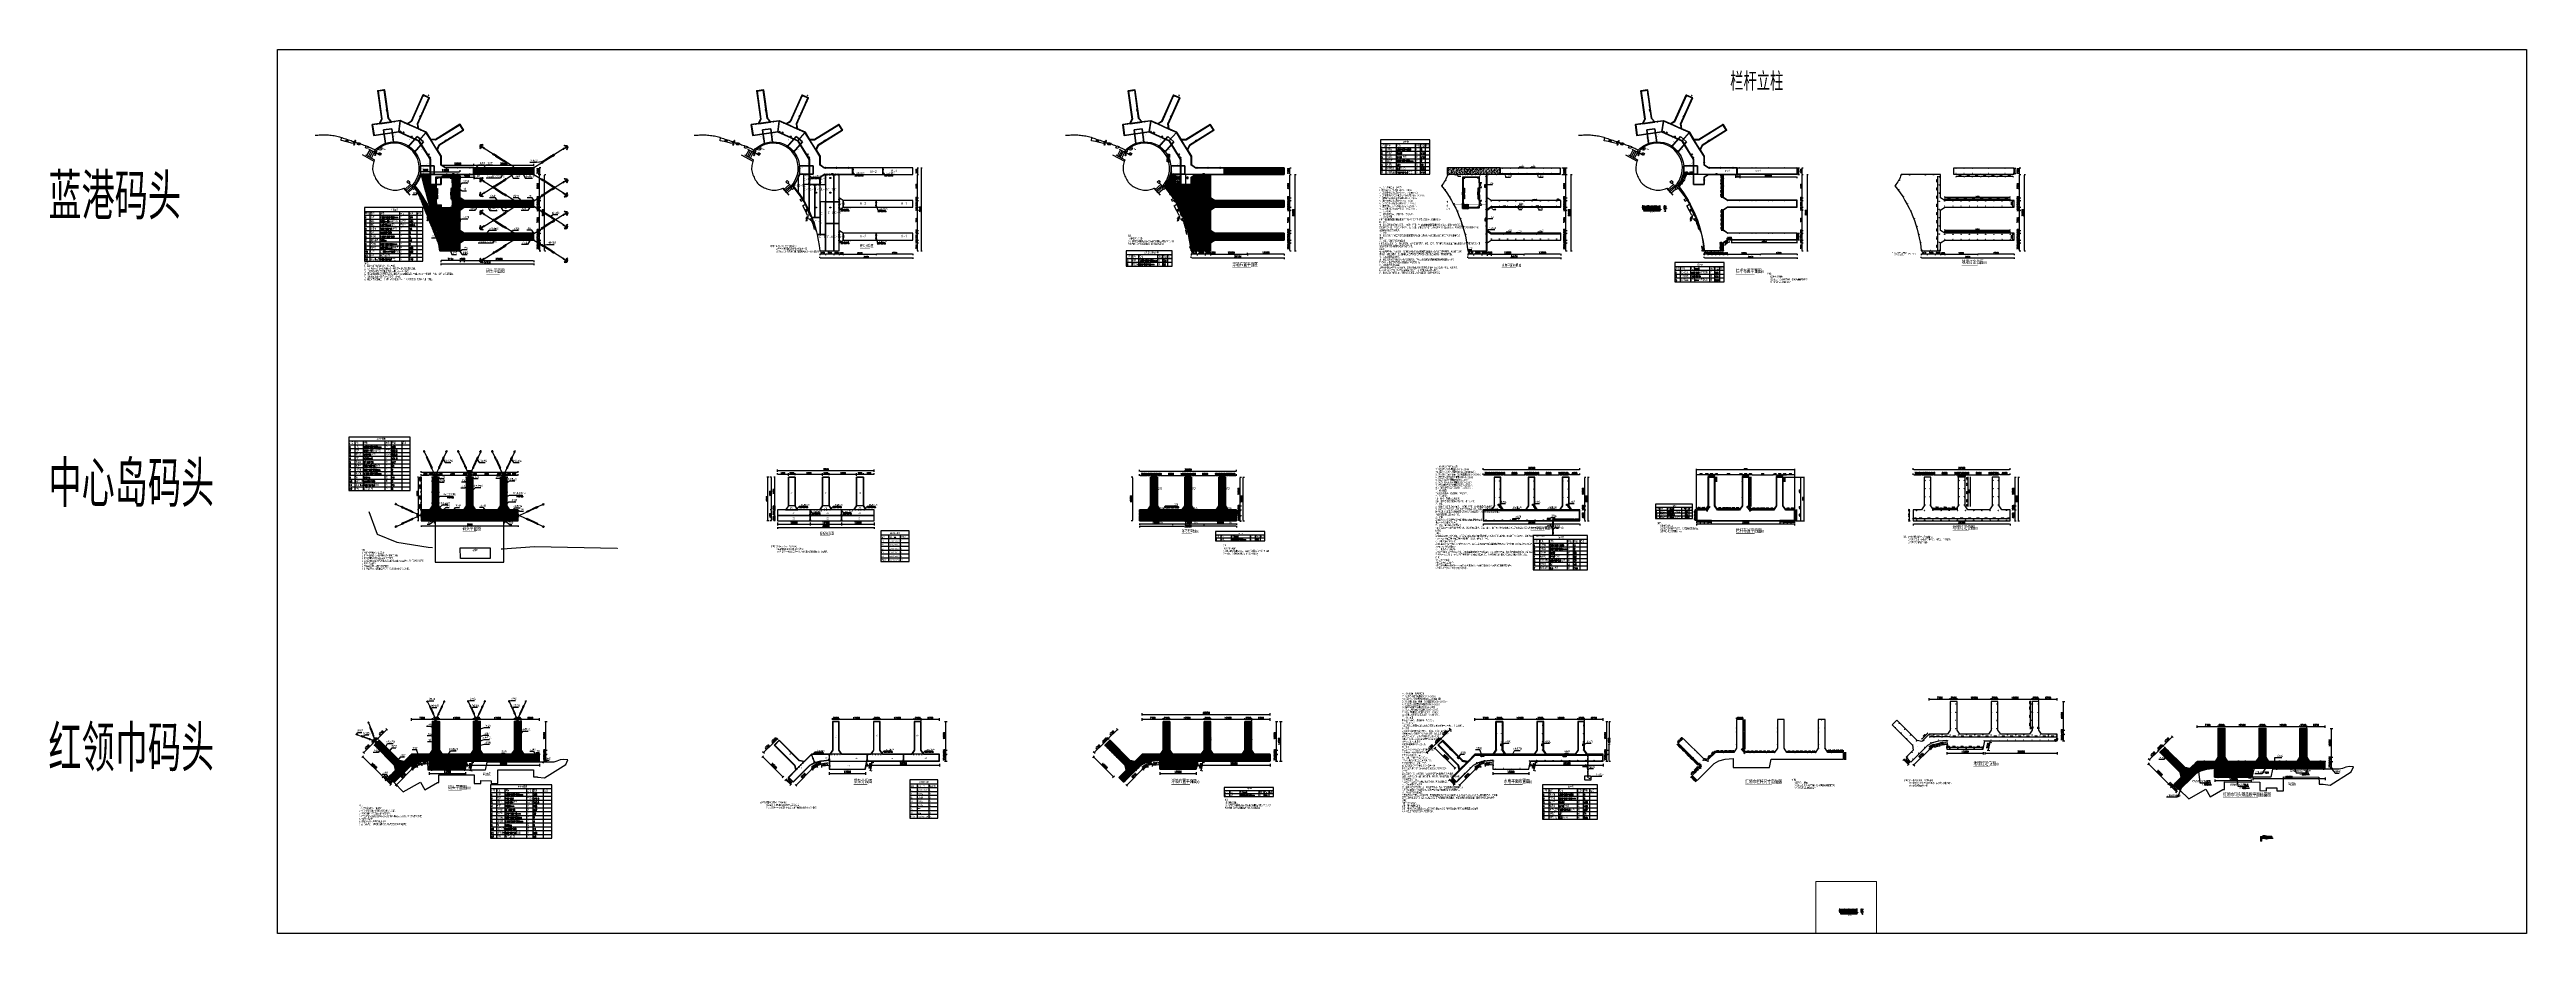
# Model space of a CAD drawing. Extents: x -89702 to 926017, y -610001 to -56924.
# Drawn here: x -89702 to 818318, y -380806 to -56924 of the extents above; entities that cross this region are included whole.
import ezdxf
from ezdxf.enums import TextEntityAlignment as Align

# ---------------------------------------------------------------- set-up
doc = ezdxf.new("R2010")
doc.units = 0
doc.header["$LTSCALE"] = 10
doc.header["$MEASUREMENT"] = 0
for name, pattern in [('-6_350_HOLE$0$DASH', [0.35, 0.25, -0.1]), ('__BORDER__', [21, 6, -3, 6, -3, 0, -3]), ('ACAD_ISO03W100', [30, 12, -18]), ('ACAD_ISO14W100', [24, 12, -3, 0, -3, 0, -3, 0, -3]), ('CENTER', [2, 1.25, -0.25, 0.25, -0.25]), ('CENTERX2', [4, 2.5, -0.5, 0.5, -0.5]), ('DASH', [0.35, 0.25, -0.1]), ('PHANTOM', [2.5, 1.25, -0.25, 0.25, -0.25, 0.25, -0.25])]:
    doc.linetypes.add(name, pattern=pattern)
for name, color, linetype in [('0ＪＺ－面层线', 151, 'Continuous'), ('A_SMAL', 190, 'Continuous'), ('A_STAIR', 2, 'Continuous'), ('AECOM-园建', 2, 'Continuous'), ('BJ02', 2, 'Continuous'), ('BJ03', 3, 'Continuous'), ('BJ06', 5, 'Continuous'), ('BJ09', 11, 'Continuous'), ('C00-00-00', 7, 'Continuous'), ('CEN', 1, 'CENTER'), ('COLUMN', 9, 'Continuous'), ('CURTWALL', 4, 'Continuous'), ('DIM_ELEV', 3, 'Continuous'), ('DIM_IDEN', 3, 'Continuous'), ('DIM_LEAD', 3, 'Continuous'), ('DIM_SYMB', 3, 'Continuous'), ('L-TEXT文字标注', 7, 'Continuous'), ('L-构造线', 6, 'Continuous'), ('PUB_DIM', 3, 'Continuous'), ('PUB_HATCH', 8, 'Continuous'), ('PUB_STRM', 4, 'Continuous'), ('PUB_TAB', 7, 'Continuous'), ('PUB_TEXT', 7, 'Continuous'), ('REDL-CTRL', 6, 'DASH'), ('STAIR', 2, 'Continuous'), ('SURFACE', 6, 'Continuous'), ('W- bollard系船栓', 4, 'Continuous'), ('W-_ANTICOLLISION防撞措施', 6, 'Continuous'), ('W-ALUMINUM_FRAME铝架', 30, 'Continuous'), ('W-FLOAT_BOWL浮筒', 253, 'Continuous'), ('W-MOUNTING固定方式', 5, 'Continuous'), ('W-PLASTIC_RAILINGS塑木栏杆', 6, 'Continuous'), ('W-REVETMENT驳岸', 251, 'Continuous'), ('W-STEEL_FRAME钢架', 3, 'Continuous'), ('W-STEEL_KEEL钢龙骨', 5, 'Continuous'), ('W-WOOD_FLOOR木地板', 30, 'Continuous'), ('WALL', 9, 'Continuous'), ('WINDOW', 4, 'Continuous'), ('塑木板', 32, 'Continuous'), ('柱子', 6, 'Continuous'), ('柱子底座', 2, 'Continuous'), ('橡胶块', 2, 'Continuous'), ('浮箱U槽', 5, 'Continuous'), ('消防救援标志', 1, 'Continuous'), ('码头', 7, 'Continuous'), ('系船栓', 132, 'Continuous'), ('结构', 1, 'Continuous'), ('螺栓孔位', 2, 'Continuous'), ('铝合金', 7, 'Continuous')]:
    doc.layers.add(name, color=color, linetype=linetype)
for name, color, linetype, lineweight in [('护舷', 40, 'Continuous', 15), ('护角', 8, 'Continuous', 9), ('文字标注', 7, 'Continuous', 18)]:
    doc.layers.add(name, color=color, linetype=linetype, lineweight=lineweight)
doc.styles.add('_SIMPLEX', font='SIMPLEX.shx', dxfattribs={"width": 0.7, "bigfont": 'hzdx.shx'})
doc.styles.add('_TCH_DIM', font='SIMPLEX', dxfattribs={"bigfont": 'GBCBIG'})
doc.styles.add('_TCH_DIM_T3', font='arial.ttf', dxfattribs={"width": 0.705882})
doc.styles.add('_TCH_LABEL', font='COMPLEX', dxfattribs={"bigfont": 'GBCBIG'})
doc.styles.add('_TCH_TAB', font='SIMPLEX', dxfattribs={"bigfont": 'GBCBIG'})
doc.styles.get("Standard").update_dxf_attribs({"font": 'gbenor.shx', "bigfont": 'gbcbig.shx'})
doc.styles.add('STANDARD_T3', font='simplex.shx', dxfattribs={"width": 0.7, "bigfont": 'gbcbig.shx'})
doc.styles.add('黑体', font='simhei.ttf', dxfattribs={"width": 0.8})
doc.linetypes.add('245', pattern='A,1e-05,-0.05,[133,bjxx.shx,S=0.05,R=0,X=-0.05,Y=0],-0.05,0.45,[135,bjxx.shx,S=0.05,R=0,X=0,Y=0],0.45', length=1.00001)
doc.linetypes.add('60003', pattern='A,1e-05,[136,bjxx.shx,S=0.075,R=0,X=-1e-05,Y=0],0.15', length=0.15001)
doc.linetypes.add('85003', pattern='A,1e-05,[136,bjxx.shx,S=0.075,R=0,X=-1e-05,Y=0],0.15', length=0.15001)
doc.linetypes.add('FENCELINE2', pattern='A,0.25,-0.1,[132,ltypeshp.shx,S=0.1,R=0,X=-0.1,Y=0],-0.1,1', length=1.45)
doc.dimstyles.new('_TCH_ARCH&&30', dxfattribs={"dimtxt": 89.25, "dimasz": 30, "dimexe": 75, "dimexo": 90, "dimgap": 37.875, "dimtad": 1, "dimdec": 0, "dimzin": 0, "dimdsep": 46, "dimtxsty": '_TCH_DIM_T3', "dimblk": 'ARCHTICK', "dimcen": 0.09, "dimclrt": 7, "dimazin": 2, "dimtfac": 1, "dimtdec": 0, "dimtix": 1, "dimtmove": 2, "dimatfit": 3, "dimfxl": 0, "dimtolj": 1, "dimtzin": 0, "dimarcsym": 0})
doc.dimstyles.new('W&&1', dxfattribs={"dimtxt": 3.5, "dimasz": 1, "dimexe": 2.5, "dimexo": 3, "dimgap": 1, "dimtad": 1, "dimdec": 0, "dimzin": 0, "dimdsep": 46, "dimtxsty": 'STANDARD_T3', "dimcen": 0.09, "dimclrd": 1, "dimclre": 1, "dimclrt": 7, "dimazin": 2, "dimtfac": 1, "dimtdec": 0, "dimtix": 1, "dimtmove": 2, "dimatfit": 3, "dimfxl": 0, "dimtolj": 1, "dimtzin": 0, "dimarcsym": 0})
doc.dimstyles.new('W&&10', dxfattribs={"dimtxt": 35, "dimasz": 10, "dimexe": 25, "dimexo": 30, "dimgap": 10, "dimtad": 1, "dimdec": 0, "dimzin": 0, "dimdsep": 46, "dimtxsty": 'STANDARD_T3', "dimcen": 0.09, "dimclrd": 1, "dimclre": 1, "dimclrt": 7, "dimazin": 2, "dimtfac": 1, "dimtdec": 0, "dimtix": 1, "dimtmove": 2, "dimatfit": 3, "dimfxl": 0, "dimtolj": 1, "dimtzin": 0, "dimarcsym": 0})
doc.dimstyles.new('W&&100', dxfattribs={"dimtxt": 350, "dimasz": 100, "dimexe": 250, "dimexo": 300, "dimgap": 100, "dimtad": 1, "dimdec": 0, "dimzin": 0, "dimdsep": 46, "dimtxsty": 'STANDARD_T3', "dimcen": 0.09, "dimclrd": 1, "dimclre": 1, "dimclrt": 7, "dimazin": 2, "dimtfac": 1, "dimtdec": 0, "dimtix": 1, "dimtmove": 2, "dimatfit": 3, "dimfxl": 0, "dimtolj": 1, "dimtzin": 0, "dimarcsym": 0})
doc.dimstyles.new('W&&150', dxfattribs={"dimtxt": 525, "dimasz": 150, "dimexe": 375, "dimexo": 450, "dimgap": 150, "dimtad": 1, "dimdec": 0, "dimzin": 0, "dimdsep": 46, "dimtxsty": 'STANDARD_T3', "dimcen": 0.09, "dimclrd": 1, "dimclre": 1, "dimclrt": 7, "dimazin": 2, "dimtfac": 1, "dimtdec": 0, "dimtix": 1, "dimtmove": 2, "dimatfit": 3, "dimfxl": 0, "dimtolj": 1, "dimtzin": 0, "dimarcsym": 0})
doc.dimstyles.new('W&&20', dxfattribs={"dimtxt": 70, "dimasz": 20, "dimexe": 50, "dimexo": 60, "dimgap": 20, "dimtad": 1, "dimdec": 0, "dimzin": 0, "dimdsep": 46, "dimtxsty": 'STANDARD_T3', "dimcen": 0.09, "dimclrd": 1, "dimclre": 1, "dimclrt": 7, "dimazin": 2, "dimtfac": 1, "dimtdec": 0, "dimtix": 1, "dimtmove": 2, "dimatfit": 3, "dimfxl": 0, "dimtolj": 1, "dimtzin": 0, "dimarcsym": 0})
doc.dimstyles.new('W&&200', dxfattribs={"dimtxt": 700, "dimasz": 200, "dimexe": 500, "dimexo": 600, "dimgap": 200, "dimtad": 1, "dimdec": 0, "dimzin": 0, "dimdsep": 46, "dimtxsty": 'STANDARD_T3', "dimcen": 0.09, "dimclrd": 1, "dimclre": 1, "dimclrt": 7, "dimazin": 2, "dimtfac": 1, "dimtdec": 0, "dimtix": 1, "dimtmove": 2, "dimatfit": 3, "dimfxl": 0, "dimtolj": 1, "dimtzin": 0, "dimarcsym": 0})
doc.dimstyles.new('W&&30', dxfattribs={"dimtxt": 105, "dimasz": 30, "dimexe": 75, "dimexo": 90, "dimgap": 30, "dimtad": 1, "dimdec": 0, "dimzin": 0, "dimdsep": 46, "dimtxsty": 'STANDARD_T3', "dimcen": 0.09, "dimclrd": 1, "dimclre": 1, "dimclrt": 7, "dimazin": 2, "dimtfac": 1, "dimtdec": 0, "dimtix": 1, "dimtmove": 2, "dimatfit": 3, "dimfxl": 0, "dimtolj": 1, "dimtzin": 0, "dimarcsym": 0})
doc.dimstyles.new('W&&5', dxfattribs={"dimtxt": 17.5, "dimasz": 5, "dimexe": 12.5, "dimexo": 15, "dimgap": 5, "dimtad": 1, "dimdec": 0, "dimzin": 0, "dimdsep": 46, "dimtxsty": 'STANDARD_T3', "dimcen": 0.09, "dimclrd": 1, "dimclre": 1, "dimclrt": 7, "dimazin": 2, "dimtfac": 1, "dimtdec": 0, "dimtix": 1, "dimtmove": 2, "dimatfit": 3, "dimfxl": 0, "dimtolj": 1, "dimtzin": 0, "dimarcsym": 0})
doc.dimstyles.new('W&&50', dxfattribs={"dimtxt": 175, "dimasz": 50, "dimexe": 125, "dimexo": 150, "dimgap": 50, "dimtad": 1, "dimdec": 0, "dimzin": 0, "dimdsep": 46, "dimtxsty": 'STANDARD_T3', "dimcen": 0.09, "dimclrd": 1, "dimclre": 1, "dimclrt": 7, "dimazin": 2, "dimtfac": 1, "dimtdec": 0, "dimtix": 1, "dimtmove": 2, "dimatfit": 3, "dimfxl": 0, "dimtolj": 1, "dimtzin": 0, "dimarcsym": 0})
pattern_1 = [(49.6842015, (-1069730.3955, -2707870.676), (-6.052264039, 5.135562896), []), (139.6842015, (-1069730.3955, -2707870.676), (-5.135562896, -6.052264039), [])]
pattern_2 = [(49.6842015, (-1069640.696, -2707863.326), (-6.052264039, 5.135562896), []), (139.6842015, (-1069640.696, -2707863.326), (-5.135562896, -6.052264039), [])]
pattern_3 = [(69.5393708, (-113683.198, -3018015.1134), (-7.436743866, 2.774661586), []), (159.5393708, (-113683.198, -3018015.1134), (-2.774661586, -7.436743866), [])]
pattern_4 = [(69.5393708, (-113601.327, -3017977.735), (-7.436743866, 2.774661586), []), (159.5393708, (-113601.327, -3017977.735), (-2.774661586, -7.436743866), [])]
pattern_5 = [(74.01036908, (111095.596, -3037952.141), (-7.630410536, 2.186490637), []), (164.01036908, (111095.596, -3037952.141), (-2.186490637, -7.630410536), [])]
pattern_6 = [(74.01036908, (111174.304, -3037908.494), (-7.630410536, 2.186490637), []), (164.01036908, (111174.304, -3037908.494), (-2.186490637, -7.630410536), [])]
pattern_7 = [(84.7476435, (656700.399, -3021736.76), (-7.904171734, 0.726619187), []), (174.7476435, (656700.399, -3021736.76), (-0.726619187, -7.904171734), [])]
pattern_8 = [(84.7476435, (656769.5974, -3021679.2135), (-7.904171734, 0.726619187), []), (174.7476435, (656769.5974, -3021679.2135), (-0.726619187, -7.904171734), [])]
pattern_9 = [(57.4360603, (-710287.856, -2867040.447), (-6.689656076, 4.272283679), []), (147.4360603, (-710287.856, -2867040.447), (-4.272283679, -6.689656076), [])]
pattern_10 = [(57.4360603, (-710199.968, -2867021.0655), (-6.689656076, 4.272283679), []), (147.4360603, (-710199.968, -2867021.0655), (-4.272283679, -6.689656076), [])]
pattern_11 = [(45, (-84777.5, -6858.65), (-88.38835, 88.38835), []), (45, (-84718.58, -6858.65), (-88.38835, 88.38835), [])]
pattern_12 = [(0, (-84600.5, -7041.65), (300, 600), [0, -600]), (0, (-84951.5, -7122.65), (300, 600), [0, -600]), (0, (-84756.5, -7128.65), (300, 600), [0, -600]), (0, (-84543.5, -6951.65), (300, 600), [0, -600]), (0, (-84792.5, -7158.65), (300, 600), [0, -600]), (0, (-84483.5, -6573.65), (300, 600), [0, -600]), (0, (-84666.5, -6621.65), (300, 600), [0, -600]), (0, (-84570.5, -6696.65), (300, 600), [0, -600]), (0, (-85059.5, -6708.65), (300, 600), [0, -600]), (0, (-84765.5, -6735.65), (300, 600), [0, -600]), (0, (-84879.5, -6888.65), (300, 600), [0, -600]), (0, (-84873.5, -7113.65), (300, 600), [0, -600]), (0, (-84648.5, -7137.65), (300, 600), [0, -600]), (0, (-84483.5, -6873.65), (300, 600), [0, -600]), (0, (-85044.5, -6966.65), (300, 600), [0, -600]), (0, (-84993.5, -6864.65), (300, 600), [0, -600]), (0, (-84759.5, -6906.65), (300, 600), [0, -600]), (0, (-84843.5, -6993.65), (300, 600), [0, -600]), (0, (-84891.5, -6795.65), (300, 600), [0, -600]), (0, (-84816.5, -6570.65), (300, 600), [0, -600]), (0, (-85020.5, -7092.65), (300, 600), [0, -600]), (0, (-84690.5, -6693.65), (300, 600), [0, -600]), (0, (-84969.5, -6684.65), (300, 600), [0, -600]), (0, (-85017.5, -6606.65), (300, 600), [0, -600]), (130.601294, (-84520.36, -6761.512), (-1499.999983, 1800.000008), [26.3416, -11037.111]), (18.43495, (-84563.22, -6750.08), (1499.99999, 600), [27.1052, -3767.628]), (90, (-84563.22, -6775.8), (300, 600), [25.7143, -1174.2857]), (161.56505, (-84537.5, -6784.37), (-1500.00001, 599.99996), [27.1052, -3767.628]), (53.1301, (-84537.5, -6784.37), (300, 600), [28.5714, -2971.4285]), (135, (-84514.65, -7090.08), (-300.00004, 599.99996), [24.2437, -1672.8126]), (45, (-84548.93, -7090.08), (300, 600), [24.2437, -1672.8126]), (135, (-84531.8, -7107.23), (-300.00004, 599.99996), [24.2437, -1672.8126]), (45, (-84531.8, -7107.23), (300, 600), [24.2437, -1672.8126]), (116.56505, (-84803.2, -6687.2), (-5e-05, 1200), [31.944, -638.8765]), (180, (-84817.5, -6658.65), (-300, 600), [34.2857, -565.7142]), (63.43495, (-84866.1, -6687.2), (3e-06, 1200), [31.944, -638.8765]), (116.56505, (-84851.8, -6715.8), (-5e-05, 1200), [31.944, -638.8765]), (0, (-84851.8, -6715.8), (300, 600), [34.2857, -565.7142]), (63.43495, (-84817.5, -6715.8), (3e-06, 1200), [31.944, -638.8765]), (107.102728, (-84577.504, -6890.083), (-899.9999656, 3000.000005), [38.8613, -16282.9025]), (143.972626, (-84588.933, -6852.94), (-5699.999928, 4199.999995), [38.8613, -8122.02]), (180, (-84620.36, -6830.1), (-300, 600), [37.143, -562.857]), (36.027373, (-84688.933, -6852.94), (5699.999958, 4199.999955), [38.8613, -8122.02]), (71.56505, (-84700.36, -6887.23), (900, 2999.99999), [36.1403, -3758.5928]), (107.102728, (-84688.933, -6924.37), (-899.9999656, 3000.000005), [38.8613, -16282.9025]), (143.972626, (-84657.504, -6947.226), (-5699.999928, 4199.999995), [38.8613, -8122.02]), (0, (-84657.5, -6947.2), (300, 600), [37.143, -562.857]), (36.027373, (-84620.36, -6947.226), (5699.999958, 4199.999955), [38.8613, -8122.02]), (71.56505, (-84588.93, -6924.37), (900, 2999.99999), [36.1403, -3758.5928]), (150.25512, (-84571.79, -6610.08), (-900, 599.99999), [23.035, -4814.3196]), (90, (-84591.8, -6621.5), (300, 600), [22.857, -1177.1427]), (29.74488, (-84591.79, -6621.51), (900, 600), [23.035, -4814.3196]), (116.56505, (-84711.8, -7035.8), (-5e-05, 1200), [31.944, -638.8765]), (168.69007, (-84726.075, -7007.226), (-2700.000002, 599.999985), [29.1373, -6089.6855]), (41.185925, (-84777.504, -7021.512), (7499.999955, 6599.999942), [30.372, -12725.802]), (90, (-84777.5, -7050.08), (300, 600), [28.5714, -1171.4285]), (138.814074, (-84754.647, -7070.083), (-7499.999867, 6600.000042), [30.372, -12725.802]), (16.699244, (-84754.647, -7070.083), (9899.9999255, 2999.999969), [29.8295, -12498.5375]), (60.945396, (-84726.075, -7061.512), (299.999999, 599.999995), [29.416, -12325.3395]), (109.983106, (-84963.218, -6784.37), (-1500.000006, 4199.999989), [33.442, -14012.1975]), (155.556045, (-84974.647, -6752.94), (-3900.000015, 1799.9999626), [34.523, -14465.1315]), (24.443955, (-85037.504, -6752.94), (3900.000002, 1799.999991), [34.523, -14465.1315]), (70.016893, (-85048.933, -6784.37), (1500.0000045, 4199.9999896), [33.442, -14012.1975]), (109.983106, (-85037.504, -6815.798), (-1500.000006, 4199.999989), [33.442, -14012.1975]), (160.01689, (-85006.075, -6827.226), (-1500, 599.999973), [33.442, -6989.3775]), (19.983107, (-85006.075, -6827.226), (1499.999992, 600), [33.442, -6989.3775]), (70.016893, (-84974.647, -6815.798), (1500.0000045, 4199.9999896), [33.442, -14012.1975]), (122.00538, (-84740.36, -6838.655), (-300.00004, 599.99997), [26.9542, -5633.434]), (18.43495, (-84780.36, -6824.37), (1499.99999, 600), [27.1052, -3767.628]), (90, (-84780.36, -6850.08), (300, 600), [25.7143, -1174.2857]), (161.56505, (-84754.65, -6858.655), (-1500.00001, 599.99996), [27.1052, -3767.628]), (54.46232, (-84754.647, -6858.655), (2099.999997, 2999.999996), [24.578, -10298.2115]), (116.56505, (-84914.65, -6984.37), (-5e-05, 1200), [31.944, -638.8765]), (180, (-84928.93, -6955.8), (-300, 600), [31.4286, -568.5714]), (59.036243, (-84977.504, -6984.37), (300, 599.999997), [33.3197, -6963.822]), (120.963756, (-84960.36, -7012.94), (-300.00004, 599.999972), [33.3197, -6963.822]), (0, (-84960.36, -7012.94), (300, 600), [31.4286, -568.5714]), (63.43495, (-84928.93, -7012.94), (3e-06, 1200), [31.944, -638.8765])]
pattern_13 = [(315, (-2455400.198, 1604377.926), (5.612660076, 5.612660076), []), (45, (-2455400.198, 1604377.926), (-5.612660076, 5.612660076), [])]
pattern_14 = [(315, (-2455400.198, 1604287.926), (5.612660076, 5.612660076), []), (45, (-2455400.198, 1604287.926), (-5.612660076, 5.612660076), [])]
pattern_15 = [(315, (-2455400.198, 1604377.926), (5.612660076, 5.612660076), []), (45, (-2455400.198, 1604377.926), (-5.612660076, 5.612660076), [])]
pattern_16 = [(315, (-2455400.198, 1604287.926), (5.612660076, 5.612660076), []), (45, (-2455400.198, 1604287.926), (-5.612660076, 5.612660076), [])]
pattern_17 = [(49.6842015, (-1344707.619, -2708936.4474), (-6.052264039, 5.135562896), []), (139.6842015, (-1344707.619, -2708936.4474), (-5.135562896, -6.052264039), [])]
pattern_18 = [(49.6842015, (-1344617.9195, -2708929.098), (-6.052264039, 5.135562896), []), (139.6842015, (-1344617.9195, -2708929.098), (-5.135562896, -6.052264039), [])]
pattern_19 = [(69.5393708, (-388487.229, -3018981.379), (-7.436743866, 2.774661586), []), (159.5393708, (-388487.229, -3018981.379), (-2.774661586, -7.436743866), [])]
pattern_20 = [(69.5393708, (-388405.358, -3018944), (-7.436743866, 2.774661586), []), (159.5393708, (-388405.358, -3018944), (-2.774661586, -7.436743866), [])]
pattern_21 = [(77.25475567, (2217.985, -3046068.091), (-7.741925044, 1.7511433), []), (167.25475567, (2217.985, -3046068.091), (-1.7511433, -7.741925044), [])]
pattern_22 = [(77.25475567, (2294.096, -3046020.0595), (-7.741925044, 1.7511433), []), (167.25475567, (2294.096, -3046020.0595), (-1.7511433, -7.741925044), [])]
pattern_23 = [(84.7476435, (382183.6085, -3022476.225), (-7.904171734, 0.726619187), []), (174.7476435, (382183.6085, -3022476.225), (-0.726619187, -7.904171734), [])]
pattern_24 = [(84.7476435, (382252.807, -3022418.678), (-7.904171734, 0.726619187), []), (174.7476435, (382252.807, -3022418.678), (-0.726619187, -7.904171734), [])]
pattern_25 = [(57.4360603, (-985126.538, -2868074.543), (-6.689656076, 4.272283679), []), (147.4360603, (-985126.538, -2868074.543), (-4.272283679, -6.689656076), [])]
pattern_26 = [(57.4360603, (-985038.649, -2868055.161), (-6.689656076, 4.272283679), []), (147.4360603, (-985038.649, -2868055.161), (-4.272283679, -6.689656076), [])]

# ---------------------------------------------------------------- blocks, each defined once
blk = doc.blocks.new('01')
h = blk.add_hatch()
h.set_pattern_fill('HOUND', color=77, scale=5)
h.set_pattern_definition([(0, (0, 0), (31.75, 7.9375), [127, -63.5]), (90, (0, 0), (-7.9375, -31.75), [127, -63.5])])
h.paths.add_polyline_path([(50227, 12928), (50227, 12728), (50427, 12728), (50427, 12928)])
h.paths.add_polyline_path([(50382, 12893, -1), (50402, 12893, -1)], flags=16)
h.paths.add_polyline_path([(50252, 12893, -1), (50272, 12893, -1)], flags=16)
h.paths.add_polyline_path([(50402, 12763, -1), (50382, 12763, -1)], flags=16)
h.paths.add_polyline_path([(50272, 12763, -1), (50252, 12763, -1)], flags=16)
at = {"color": 251}
blk.add_lwpolyline([(50227, 12928), (50427, 12928), (50427, 12728), (50227, 12728)], close=True, dxfattribs=at)
at = {"color": 6}
for centre in [(50262, 12893), (50262, 12763), (50392, 12893), (50392, 12763)]:
    blk.add_circle(centre, 10, dxfattribs=at)
blk = doc.blocks.new('A$C30149812')
h = blk.add_hatch(color=1)
h.dxf.hatch_style = 1
h.paths.add_polyline_path([(184, 336), (184, 86), (284, 86)])
h = blk.add_hatch(color=1)
h.dxf.hatch_style = 1
edge = h.paths.add_edge_path()
edge.add_arc((480, 392), 108, 196.296507, 205.043897)
edge.add_arc((468, 386), 94.8, 205.043897, 214.378454)
edge.add_arc((433, 362), 52.4, 214.378454, 254.569211)
edge.add_arc((412, 285), 27.9, 18.370085, 74.569211, ccw=False)
edge.add_arc((409, 284), 30.5, -13.957092, 18.370085, ccw=False)
edge.add_arc((424, 281), 15.7, 300.450818, 346.042908, ccw=False)
edge.add_arc((420, 286), 22.4, 267.370785, 300.450818, ccw=False)
edge.add_arc((421, 296), 32, 239.819603, 267.370785, ccw=False)
edge.add_arc((436, 323), 62.7, 222.417405, 239.819603, ccw=False)
edge.add_arc((440, 326), 67.5, 205.651641, 222.417405, ccw=False)
edge.add_arc((464, 337), 94.3, 195.805734, 205.651641, ccw=False)
edge.add_arc((487, 344), 119, 187.030043, 195.805734, ccw=False)
edge.add_arc((411, 335), 41.8, 167.908463, 187.030043, ccw=False)
edge.add_arc((450, 326), 81.4, 154.237156, 167.908463, ccw=False)
edge = h.paths.add_edge_path()
edge.add_arc((485, 328), 120, 200.754543, 208.537064)
edge.add_arc((430, 299), 57.4, 208.537064, 219.775591)
edge.add_arc((534, 385), 192, 219.775591, 225.017336)
edge.add_arc((472, 323), 105, 225.017336, 232.106311)
edge.add_arc((422, 259), 23.7, 232.106311, 271.109431)
edge.add_arc((423, 219), 16.8, 44.351882, 91.109431, ccw=False)
edge.add_arc((421, 217), 19.2, 22.632542, 44.351882, ccw=False)
edge.add_arc((425, 218), 15.1, -1.943531, 22.632542, ccw=False)
edge.add_arc((430, 218), 10.2, 330.805734, 358.056469, ccw=False)
edge.add_arc((417, 225), 24.9, 313.44338, 330.805734, ccw=False)
edge.add_arc((422, 221), 18.4, 267.370785, 313.44338, ccw=False)
edge.add_arc((422, 238), 35.4, 234.563342, 267.370785, ccw=False)
edge.add_arc((423, 238), 35.7, 222.293253, 234.563342, ccw=False)
edge.add_arc((504, 312), 146, 216.228029, 222.293253, ccw=False)
edge.add_arc((446, 269), 73.8, 192.636661, 216.228029, ccw=False)
edge.add_arc((459, 272), 86.8, 170.912783, 192.636661, ccw=False)
edge = h.paths.add_edge_path()
edge.add_arc((486, 244), 121, 196.119389, 209.761405)
edge.add_arc((481, 242), 116, 209.761405, 223.684789)
edge.add_arc((436, 198), 53.4, 223.684789, 259.616131)
edge.add_arc((424, 132), 14.3, 6.326069, 79.616131, ccw=False)
edge.add_arc((420, 131), 18.6, -17.893764, 6.326069, ccw=False)
edge.add_arc((421, 131), 17.6, 317.151146, 342.106236, ccw=False)
edge.add_arc((418, 133), 20.8, 291.889336, 317.151146, ccw=False)
edge.add_arc((411, 151), 40.2, 273.778735, 291.889336, ccw=False)
edge.add_arc((411, 151), 40, 248.912517, 273.778735, ccw=False)
edge.add_arc((412, 153), 42.5, 224.817451, 248.912517, ccw=False)
edge.add_arc((407, 148), 35.5, 208.293489, 224.817451, ccw=False)
edge.add_arc((515, 206), 158, 200.481697, 208.293489, ccw=False)
edge.add_arc((433, 176), 70.6, 177.370785, 200.481697, ccw=False)
edge.add_arc((454, 175), 91.3, 157.078293, 177.370785, ccw=False)
h = blk.add_hatch(color=1)
h.dxf.hatch_style = 1
h.paths.add_polyline_path([(780, 285), (780, 355), (820, 355), (820, 285), (890, 285), (890, 245), (820, 245), (820, 175), (780, 175), (780, 245), (710, 245), (710, 285)])
at = {"color": 1}
for p, q in [((0, 530), (1061, 530)), ((530, 530), (530, 0))]:
    blk.add_line(p, q, dxfattribs=at)
for points in [[(0, 530), (1063, 530), (1063, 0), (0, 0)], [(184, 336), (284, 336), (284, 86), (184, 86)], [(217, 401), (252, 401), (252, 336), (217, 336)], [(780, 285), (780, 355), (820, 355), (820, 285), (890, 285), (890, 245), (820, 245), (820, 175), (780, 175), (780, 245), (710, 245), (710, 285)]]:
    blk.add_lwpolyline(points, close=True, dxfattribs=at)
for points in [[(217, 380), (171, 380), (171, 360), (217, 360)], [(184, 336), (184, 86), (284, 86), (184, 336)], [(252, 360), (291, 360), (291, 380), (252, 380)], [(369, 210), (369, 210)]]:
    blk.add_lwpolyline(points, dxfattribs=at)
blk.add_lwpolyline([(369, 210, 0.0595949), (381, 184, 0.0608271), (397, 161, 0.1580774), (426, 146, -0.3311544), (438, 133, -0.1060741), (437, 125, -0.1093195), (433, 119, -0.110674), (426, 114, -0.0791873), (414, 111, -0.1089271), (397, 114, -0.1055236), (382, 123, -0.0722246), (376, 131, -0.0340986), (367, 151, -0.1011836), (362, 179, -0.0887748), (369, 210)], format="xyb", dxfattribs=at)
for points in [[(376, 362, 0.0381862), (382, 346, 0.0407522), (390, 333, 0.1771853), (419, 312, -0.2502511), (438, 294, -0.1419969), (439, 277, -0.2015995), (432, 267, -0.1453497), (419, 264, -0.1207972), (405, 268, -0.0760777), (390, 280, -0.0732852), (379, 297, -0.0429873), (373, 312, -0.0383099), (370, 329, -0.0836278), (370, 343, -0.0597232), (376, 362)], [(373, 286, 0.0339707), (380, 271, 0.0490767), (386, 262, 0.0228754), (398, 249, 0.0309414), (408, 240, 0.1718454), (423, 235, -0.2068969), (435, 230, -0.0950532), (439, 224, -0.1076463), (440, 218, -0.1194673), (439, 213, -0.0759028), (434, 207, -0.2037822), (421, 202, -0.1441354), (402, 209, -0.0535896), (396, 214, -0.0264707), (386, 226, -0.1033019), (374, 253, -0.0950732), (373, 286)]]:
    blk.add_lwpolyline(points, format="xyb", close=True, dxfattribs=at)
for centre, radius, start, end in [((206, 276), 110, 108.795937, 170.85949), ((203, 251), 113, 106.365831, 158.375739)]:
    blk.add_arc(centre, radius, start, end, dxfattribs=at)
blk = doc.blocks.new('*D78')
at = {"layer": 'Defpoints', "color": 0, "transparency": 16777216}
for p in [(87845, -124220), (87845, -126720), (89891, -124220)]:
    blk.add_point(p, dxfattribs=at)
at = {"layer": 'W-WOOD_FLOOR木地板', "color": 1, "lineweight": -2, "transparency": 16777216}
for p, q in [((89791, -124220), (90391, -124220)), ((89791, -126720), (90391, -126720)), ((89891, -126520), (89891, -124420))]:
    blk.add_line(p, q, dxfattribs=at)
at = {"layer": 'W-WOOD_FLOOR木地板', "color": 1, "transparency": 16777216}
for points in [[(89858, -124420), (89924, -124420), (89891, -124220)], [(89858, -126520), (89924, -126520), (89891, -126720)]]:
    blk.add_solid(points, dxfattribs=at)
at = {"layer": 'W-WOOD_FLOOR木地板', "color": 7, "transparency": 16777216, "insert": (89341, -125470), "char_height": 700, "attachment_point": 5, "rotation": 90, "style": 'STANDARD_T3'}
blk.add_mtext('\\A1;2500', dxfattribs=at)
blk = doc.blocks.new('*D79')
at = {"layer": 'Defpoints', "color": 0, "transparency": 16777216}
for p in [(60847, -123220), (87845, -124220), (89891, -123220)]:
    blk.add_point(p, dxfattribs=at)
at = {"layer": 'W-WOOD_FLOOR木地板', "color": 1, "lineweight": -2, "transparency": 16777216}
for p, q in [((89791, -123220), (90391, -123220)), ((89791, -124220), (90391, -124220)), ((89891, -123020), (89891, -122820)), ((89891, -124220), (89891, -123220)), ((89891, -124420), (89891, -124620))]:
    blk.add_line(p, q, dxfattribs=at)
at = {"layer": 'W-WOOD_FLOOR木地板', "color": 1, "transparency": 16777216}
for points in [[(89858, -123020), (89924, -123020), (89891, -123220)], [(89858, -124420), (89924, -124420), (89891, -124220)]]:
    blk.add_solid(points, dxfattribs=at)
at = {"layer": 'W-WOOD_FLOOR木地板', "color": 7, "transparency": 16777216, "insert": (89341, -123720), "char_height": 700, "attachment_point": 5, "rotation": 90, "style": 'STANDARD_T3'}
blk.add_mtext('\\A1;1000', dxfattribs=at)
blk = doc.blocks.new('*D80')
at = {"layer": 'Defpoints', "color": 0, "transparency": 16777216}
for p in [(60847, -115720), (89891, -115720), (60847, -123220)]:
    blk.add_point(p, dxfattribs=at)
at = {"layer": 'W-WOOD_FLOOR木地板', "color": 1, "lineweight": -2, "transparency": 16777216}
for p, q in [((89791, -115720), (90391, -115720)), ((89891, -123020), (89891, -115920)), ((89791, -123220), (90391, -123220))]:
    blk.add_line(p, q, dxfattribs=at)
at = {"layer": 'W-WOOD_FLOOR木地板', "color": 1, "transparency": 16777216}
for points in [[(89858, -115920), (89924, -115920), (89891, -115720)], [(89858, -123020), (89924, -123020), (89891, -123220)]]:
    blk.add_solid(points, dxfattribs=at)
at = {"layer": 'W-WOOD_FLOOR木地板', "color": 7, "transparency": 16777216, "insert": (89341, -119470), "char_height": 700, "width": 822.06, "attachment_point": 5, "rotation": 90, "style": 'STANDARD_T3'}
blk.add_mtext('\\A1;7500', dxfattribs=at)
blk = doc.blocks.new('*D81')
at = {"layer": 'Defpoints', "color": 0, "transparency": 16777216}
for p in [(60847, -115720), (62347, -114720), (89891, -114720)]:
    blk.add_point(p, dxfattribs=at)
at = {"layer": 'W-WOOD_FLOOR木地板', "color": 1, "lineweight": -2, "transparency": 16777216}
for p, q in [((89791, -114720), (90391, -114720)), ((89791, -115720), (90391, -115720)), ((89891, -114520), (89891, -114320)), ((89891, -115720), (89891, -114720)), ((89891, -115920), (89891, -116120))]:
    blk.add_line(p, q, dxfattribs=at)
at = {"layer": 'W-WOOD_FLOOR木地板', "color": 1, "transparency": 16777216}
for points in [[(89858, -114520), (89924, -114520), (89891, -114720)], [(89858, -115920), (89924, -115920), (89891, -115720)]]:
    blk.add_solid(points, dxfattribs=at)
at = {"layer": 'W-WOOD_FLOOR木地板', "color": 7, "transparency": 16777216, "insert": (89341, -115220), "char_height": 700, "attachment_point": 5, "rotation": 90, "style": 'STANDARD_T3'}
blk.add_mtext('\\A1;1000', dxfattribs=at)
blk = doc.blocks.new('*D82')
at = {"layer": 'Defpoints', "color": 0, "transparency": 16777216}
for p in [(62347, -114720), (87845, -112220), (89891, -112220)]:
    blk.add_point(p, dxfattribs=at)
at = {"layer": 'W-WOOD_FLOOR木地板', "color": 1, "lineweight": -2, "transparency": 16777216}
for p, q in [((89791, -112220), (90391, -112220)), ((89791, -114720), (90391, -114720)), ((89891, -114520), (89891, -112420))]:
    blk.add_line(p, q, dxfattribs=at)
at = {"layer": 'W-WOOD_FLOOR木地板', "color": 1, "transparency": 16777216}
for points in [[(89858, -112420), (89924, -112420), (89891, -112220)], [(89858, -114520), (89924, -114520), (89891, -114720)]]:
    blk.add_solid(points, dxfattribs=at)
at = {"layer": 'W-WOOD_FLOOR木地板', "color": 7, "transparency": 16777216, "insert": (89341, -113470), "char_height": 700, "attachment_point": 5, "rotation": 90, "style": 'STANDARD_T3'}
blk.add_mtext('\\A1;2500', dxfattribs=at)
blk = doc.blocks.new('*D83')
at = {"layer": 'Defpoints', "color": 0, "transparency": 16777216}
for p in [(60847, -111220), (87845, -112220), (89891, -111220)]:
    blk.add_point(p, dxfattribs=at)
at = {"layer": 'W-WOOD_FLOOR木地板', "color": 1, "lineweight": -2, "transparency": 16777216}
for p, q in [((89791, -111220), (90391, -111220)), ((89791, -112220), (90391, -112220)), ((89891, -111020), (89891, -110820)), ((89891, -112220), (89891, -111220)), ((89891, -112420), (89891, -112620))]:
    blk.add_line(p, q, dxfattribs=at)
at = {"layer": 'W-WOOD_FLOOR木地板', "color": 1, "transparency": 16777216}
for points in [[(89858, -111020), (89924, -111020), (89891, -111220)], [(89858, -112420), (89924, -112420), (89891, -112220)]]:
    blk.add_solid(points, dxfattribs=at)
at = {"layer": 'W-WOOD_FLOOR木地板', "color": 7, "transparency": 16777216, "insert": (89341, -111720), "char_height": 700, "attachment_point": 5, "rotation": 90, "style": 'STANDARD_T3'}
blk.add_mtext('\\A1;1000', dxfattribs=at)
blk = doc.blocks.new('*D72')
at = {"layer": 'Defpoints', "color": 0, "transparency": 16777216}
for p in [(89880, -102686), (89891, -102686), (89891, -111165)]:
    blk.add_point(p, dxfattribs=at)
at = {"layer": 'W-WOOD_FLOOR木地板', "color": 1, "lineweight": -2, "transparency": 16777216}
for p, q in [((89880, -102686), (89380, -102686)), ((89880, -110965), (89880, -102886)), ((89880, -111165), (89380, -111165))]:
    blk.add_line(p, q, dxfattribs=at)
at = {"layer": 'W-WOOD_FLOOR木地板', "color": 1, "transparency": 16777216}
for points in [[(89847, -102886), (89914, -102886), (89880, -102686)], [(89847, -110965), (89914, -110965), (89880, -111165)]]:
    blk.add_solid(points, dxfattribs=at)
at = {"layer": 'W-WOOD_FLOOR木地板', "color": 7, "transparency": 16777216, "insert": (89330, -106925), "char_height": 700, "attachment_point": 5, "rotation": 90, "style": 'STANDARD_T3'}
blk.add_mtext('\\A1;8500', dxfattribs=at)
blk = doc.blocks.new('*D84')
at = {"layer": 'Defpoints', "color": 0, "transparency": 16777216}
for p in [(87847, -100186), (87847, -102686), (89891, -102686)]:
    blk.add_point(p, dxfattribs=at)
at = {"layer": 'W-WOOD_FLOOR木地板', "color": 1, "lineweight": -2, "transparency": 16777216}
for p, q in [((89791, -100186), (90391, -100186)), ((89791, -102686), (90391, -102686)), ((89891, -100386), (89891, -102486))]:
    blk.add_line(p, q, dxfattribs=at)
at = {"layer": 'W-WOOD_FLOOR木地板', "color": 1, "transparency": 16777216}
for points in [[(89857, -100386), (89924, -100386), (89891, -100186)], [(89857, -102486), (89924, -102486), (89891, -102686)]]:
    blk.add_solid(points, dxfattribs=at)
at = {"layer": 'W-WOOD_FLOOR木地板', "color": 7, "transparency": 16777216, "insert": (89341, -101436), "char_height": 700, "attachment_point": 5, "rotation": 90, "style": 'STANDARD_T3'}
blk.add_mtext('\\A1;2500', dxfattribs=at)
blk = doc.blocks.new('*D85')
at = {"layer": 'Defpoints', "color": 0, "transparency": 16777216}
for p in [(53713, -130720), (53713, -134279), (60847, -130720)]:
    blk.add_point(p, dxfattribs=at)
at = {"layer": 'W-WOOD_FLOOR木地板', "color": 1, "lineweight": -2, "transparency": 16777216}
for p, q in [((53713, -134179), (53713, -134779)), ((60647, -134279), (53913, -134279)), ((60847, -134179), (60847, -134779))]:
    blk.add_line(p, q, dxfattribs=at)
at = {"layer": 'W-WOOD_FLOOR木地板', "color": 1, "transparency": 16777216}
for points in [[(53913, -134245), (53913, -134312), (53713, -134279)], [(60647, -134245), (60647, -134312), (60847, -134279)]]:
    blk.add_solid(points, dxfattribs=at)
at = {"layer": 'W-WOOD_FLOOR木地板', "color": 7, "transparency": 16777216, "insert": (57280, -133729), "char_height": 700, "attachment_point": 5, "style": 'STANDARD_T3'}
blk.add_mtext('\\A1;7134', dxfattribs=at)
blk = doc.blocks.new('*D73')
at = {"layer": 'Defpoints', "color": 0, "transparency": 16777216}
for p in [(53713, -132039), (87845, -132039), (87845, -135477)]:
    blk.add_point(p, dxfattribs=at)
at = {"layer": 'W-WOOD_FLOOR木地板', "color": 1, "lineweight": -2, "transparency": 16777216}
for p, q in [((53713, -135377), (53713, -135977)), ((53913, -135477), (87645, -135477)), ((87845, -135377), (87845, -135977))]:
    blk.add_line(p, q, dxfattribs=at)
at = {"layer": 'W-WOOD_FLOOR木地板', "color": 1, "transparency": 16777216}
for points in [[(53913, -135443), (53913, -135510), (53713, -135477)], [(87645, -135443), (87645, -135510), (87845, -135477)]]:
    blk.add_solid(points, dxfattribs=at)
at = {"layer": 'W-WOOD_FLOOR木地板', "color": 7, "transparency": 16777216, "insert": (70779, -134927), "char_height": 700, "attachment_point": 5, "style": 'STANDARD_T3'}
blk.add_mtext('\\A1;34134', dxfattribs=at)
blk = doc.blocks.new('*D86')
at = {"color": 1, "lineweight": -2, "transparency": 16777216}
for p, q in [((65847, -99586), (65847, -98824)), ((66047, -99324), (87648, -99324)), ((87848, -99585), (87848, -98824))]:
    blk.add_line(p, q, dxfattribs=at)
at = {"color": 1, "transparency": 16777216}
for points in [[(66047, -99290), (66047, -99357), (65847, -99324)], [(87648, -99290), (87648, -99357), (87848, -99324)]]:
    blk.add_solid(points, dxfattribs=at)
at = {"layer": 'Defpoints', "color": 0, "transparency": 16777216}
for p in [(87848, -99324), (65847, -100186), (87848, -100185)]:
    blk.add_point(p, dxfattribs=at)
at = {"color": 7, "transparency": 16777216, "insert": (76847, -98774), "char_height": 700, "attachment_point": 5, "style": 'STANDARD_T3'}
blk.add_mtext('\\A1;22000', dxfattribs=at)
blk = doc.blocks.new('*D74')
at = {"color": 1, "lineweight": -2, "transparency": 16777216}
for p, q in [((46327, -101772), (46327, -101172)), ((49647, -101672), (46527, -101672)), ((49847, -101772), (49847, -101172))]:
    blk.add_line(p, q, dxfattribs=at)
at = {"color": 1, "transparency": 16777216}
for points in [[(46527, -101639), (46527, -101706), (46327, -101672)], [(49647, -101639), (49647, -101706), (49847, -101672)]]:
    blk.add_solid(points, dxfattribs=at)
at = {"layer": 'Defpoints', "color": 0, "transparency": 16777216}
for p in [(46327, -101672), (46327, -102720), (49847, -102720)]:
    blk.add_point(p, dxfattribs=at)
at = {"color": 7, "transparency": 16777216, "insert": (48087, -101122), "char_height": 700, "attachment_point": 5, "style": 'STANDARD_T3'}
blk.add_mtext('\\A1;3520', dxfattribs=at)
blk = doc.blocks.new('*D87')
at = {"color": 1, "lineweight": -2, "transparency": 16777216}
for p, q in [((53847, -99424), (53847, -98824)), ((54047, -99324), (65647, -99324)), ((65847, -99424), (65847, -98824))]:
    blk.add_line(p, q, dxfattribs=at)
at = {"color": 1, "transparency": 16777216}
for points in [[(54047, -99290), (54047, -99357), (53847, -99324)], [(65647, -99290), (65647, -99357), (65847, -99324)]]:
    blk.add_solid(points, dxfattribs=at)
at = {"layer": 'Defpoints', "color": 0, "transparency": 16777216}
for p in [(65847, -99324), (53847, -103686), (65847, -102686)]:
    blk.add_point(p, dxfattribs=at)
at = {"color": 7, "transparency": 16777216, "insert": (59847, -98774), "char_height": 700, "attachment_point": 5, "style": 'STANDARD_T3'}
blk.add_mtext('\\A1;12000', dxfattribs=at)
blk = doc.blocks.new('*D75')
at = {"color": 1, "lineweight": -2, "transparency": 16777216}
for p, q in [((60847, -103286), (60847, -104359)), ((65648, -103859), (61047, -103859)), ((65848, -103287), (65848, -104359))]:
    blk.add_line(p, q, dxfattribs=at)
at = {"color": 1, "transparency": 16777216}
for points in [[(61047, -103826), (61047, -103892), (60847, -103859)], [(65648, -103826), (65648, -103892), (65848, -103859)]]:
    blk.add_solid(points, dxfattribs=at)
at = {"layer": 'Defpoints', "color": 0, "transparency": 16777216}
for p in [(60847, -102686), (60847, -103859), (65848, -102687)]:
    blk.add_point(p, dxfattribs=at)
at = {"color": 7, "transparency": 16777216, "insert": (63348, -103309), "char_height": 700, "attachment_point": 5, "style": 'STANDARD_T3'}
blk.add_mtext('\\A1;5000', dxfattribs=at)
blk = doc.blocks.new('A$C1404ab31')
at = {"layer": 'AECOM-园建'}
for p, q in [((5331, 2302), (9500, 2302)), ((10099, 2112), (10417, 2112)), ((10503, 2446), (10417, 2446)), ((10417, 2189), (10502, 2190)), ((10417, 2112), (10417, 2189)), ((10503, 2446), (10502, 2190)), ((10502, 2190), (10502, 2125)), ((10502, 2125), (10580, 2125)), ((10580, 2510), (10503, 2511)), ((10503, 2511), (10503, 2446)), ((10580, 2510), (10579, 2125)), ((10708, 2575), (10580, 2575)), ((10580, 2575), (10580, 2510)), ((10580, 2125), (10580, 2061)), ((10580, 2061), (10708, 2061)), ((10708, 2125), (10707, 2510)), ((10708, 2510), (10708, 2575)), ((11017, 2511), (10708, 2510)), ((10708, 2061), (10708, 2125)), ((10708, 2125), (11016, 2125)), ((15175, 2509), (11015, 2511)), ((15175, 2381), (11015, 2382)), ((15176, 2252), (11015, 2254)), ((11016, 2125), (11017, 2511)), ((15176, 2123), (11016, 2125)), ((15176, 2123), (15175, 2509)), ((15175, 2509), (15484, 2508)), ((15484, 2123), (15176, 2123)), ((15484, 2508), (15484, 2573)), ((15484, 2573), (15613, 2573)), ((15484, 2123), (15485, 2508)), ((15484, 2059), (15484, 2123)), ((15612, 2059), (15484, 2059)), ((15689, 2123), (15612, 2123)), ((15612, 2123), (15612, 2059)), ((15613, 2573), (15613, 2508)), ((15613, 2508), (15689, 2508)), ((15613, 2508), (15613, 2123)), ((15689, 2508), (15690, 2444)), ((15690, 2444), (15689, 2188)), ((15775, 2187), (15689, 2188)), ((15689, 2188), (15689, 2123)), ((15690, 2444), (15775, 2444)), ((21692, 2299), (16692, 2299))]:
    blk.add_line(p, q, dxfattribs=at)
at = {"layer": 'AECOM-园建', "color": 7}
for p, q in [((10094, 2446), (9811, 2500)), ((10101, 2523), (9814, 2599)), ((10093, 2190), (9816, 2107)), ((10099, 2112), (9818, 2009)), ((10093, 2446), (10418, 2446)), ((10417, 2189), (10093, 2190)), ((10418, 2523), (10101, 2523)), ((10418, 2446), (10418, 2523)), ((15775, 2443), (15775, 2520)), ((15775, 2520), (16091, 2520)), ((16099, 2443), (15775, 2443)), ((15775, 2110), (15775, 2187)), ((15775, 2187), (16099, 2187)), ((16093, 2110), (15775, 2110)), ((16091, 2520), (16378, 2596)), ((16093, 2110), (16373, 2006)), ((16098, 2443), (16381, 2497)), ((16099, 2187), (16375, 2104))]:
    blk.add_line(p, q, dxfattribs=at)
at = {"layer": 'AECOM-园建', "color": 4}
for p, q in [((10093, 2190), (10093, 2446)), ((10503, 2383), (10579, 2383)), ((10503, 2254), (10579, 2254)), ((11015, 2382), (10707, 2382)), ((11016, 2254), (10708, 2254)), ((15175, 2381), (15485, 2381)), ((15176, 2252), (15484, 2252)), ((15690, 2380), (15613, 2380)), ((15689, 2252), (15613, 2252)), ((16099, 2187), (16099, 2443))]:
    blk.add_line(p, q, dxfattribs=at)
at = {"layer": 'AECOM-园建', "color": 6}
for p, q in [((10209, 2049), (10209, 2568)), ((10301, 2057), (10299, 2584)), ((15891, 2055), (15893, 2582)), ((15983, 2046), (15983, 2566))]:
    blk.add_line(p, q, dxfattribs=at)
at = {"layer": 'AECOM-园建', "color": 5}
for p, q in [((21855, 2376), (23608, 2503)), ((21855, 2227), (23575, 2103)), ((22978, 1625), (22868, 1150)), ((22868, 1150), (23335, 1292)), ((23004, 3037), (22894, 3512)), ((22894, 3512), (23361, 3370)), ((23335, 1292), (22978, 1625)), ((23361, 3370), (23004, 3037))]:
    blk.add_line(p, q, dxfattribs=at)
blk.add_circle((21692, 2299), 121, dxfattribs=at)
at = {"layer": 'AECOM-园建', "color": 7}
for centre, radius, start, end in [((9800, 2302), 300, 93.290621, 265.330075), ((9800, 2302), 200, 94.476144, 262.965873), ((9788, 2203), 100, 262.965873, 286.602184), ((9784, 2103), 100, 265.330075, 290.20488), ((9789, 2502), 100, 75.190039, 93.290621), ((9792, 2402), 100, 79.073916, 94.476144), ((16408, 2100), 100, 249.743608, 274.618412), ((16404, 2200), 100, 253.346304, 276.982615), ((16404, 2499), 100, 86.657867, 104.758449), ((16400, 2399), 100, 85.472343, 100.874572), ((16392, 2299), 200, 276.982615, 85.472343), ((16392, 2299), 300, 274.618412, 86.657867)]:
    blk.add_arc(centre, radius, start, end, dxfattribs=at)
at = {"layer": 'AECOM-园建', "color": 6}
for centre, radius, start, end in [((10254, 2576), 45.7, 10.563752, 190.319959), ((10255, 2053), 46, 185.075392, 5.075392), ((15937, 2051), 46, 174.873096, 354.873096), ((15938, 2573), 45.7, 349.628529, 169.384735)]:
    blk.add_arc(centre, radius, start, end, dxfattribs=at)
at = {"layer": 'AECOM-园建', "color": 5}
blk.add_arc((21693, 2302), 178, 24.751791, 335.248209, dxfattribs=at)
at = {"layer": 'AECOM-园建', "color": 5, "extrusion": (0, 0, -1)}
for major_axis, ratio, start_param, end_param in [((2393, 0), 0.56136691, 5.6418618, 6.96222118), ((-2789, 0), 0.48176874, 2.39064201, 3.92558961)]:
    blk.add_ellipse((21227, 2364), major_axis=major_axis, ratio=ratio, start_param=start_param, end_param=end_param, dxfattribs=at)
blk = doc.blocks.new('953')
for p, q in [((0, 0), (-0.9, 0.9)), ((-0.8, 0), (0.8, 0)), ((0, 2), (0, 0)), ((0.9, 0.9), (0, 0))]:
    blk.add_line(p, q)
blk = doc.blocks.new('35213')
for p, q in [((-2, 3), (-0.5, 3)), ((-1, 3.5), (-1.2, 3)), ((0, 3.1), (-1, 3.5)), ((0, 0.5), (0, 4)), ((0, 3.1), (1, 3.5)), ((0.5, 3), (2, 3)), ((1, 3.5), (1.2, 3))]:
    blk.add_line(p, q)
blk.add_circle((0, 0), 0.5)
for centre in [(-1.2, 3), (1.2, 3)]:
    blk.add_arc(centre, 0.5, 179, 0)
blk = doc.blocks.new('A$C73584264')
at = {"color": 1}
for p, q in [((0, 102), (398, 144)), ((0, 102), (4, 62)), ((2, 82), (400, 124)), ((4, 62), (402, 104)), ((398, 144), (402, 104))]:
    blk.add_line(p, q, dxfattribs=at)
blk.add_circle((201, 103), 103, dxfattribs=at)
blk = doc.blocks.new('A$C6B315A5C')
at = {"layer": 'C00-00-00'}
h = blk.add_hatch(color=256, dxfattribs=at)
h.dxf.hatch_style = 2
h.paths.add_polyline_path([(0, 0), (13, 15), (0, 288)])
h = blk.add_hatch(color=256, dxfattribs=at)
h.dxf.hatch_style = 2
h.paths.add_polyline_path([(13, 15), (0, 288), (13, 275)])
h = blk.add_hatch(color=256, dxfattribs=at)
h.dxf.hatch_style = 2
h.paths.add_polyline_path([(0, 288), (13, 275), (552, 288)])
h = blk.add_hatch(color=256, dxfattribs=at)
h.dxf.hatch_style = 2
h.paths.add_polyline_path([(561, 0), (546, 15), (0, 0)])
h = blk.add_hatch(color=256, dxfattribs=at)
h.dxf.hatch_style = 2
h.paths.add_polyline_path([(546, 15), (0, 0), (13, 15)])
h = blk.add_hatch(color=256, dxfattribs=at)
h.dxf.hatch_style = 2
h.paths.add_polyline_path([(13, 275), (552, 288), (552, 275)])
h = blk.add_hatch(color=256, dxfattribs=at)
h.dxf.hatch_style = 2
h.paths.add_polyline_path([(337, 133), (222, 144), (339, 144)])
h = blk.add_hatch(color=256, dxfattribs=at)
h.dxf.hatch_style = 2
h.paths.add_polyline_path([(337, 133), (222, 133), (222, 144)])
h = blk.add_hatch(color=256, dxfattribs=at)
h.dxf.hatch_style = 2
h.paths.add_polyline_path([(334, 123), (222, 133), (337, 133)])
h = blk.add_hatch(color=256, dxfattribs=at)
h.dxf.hatch_style = 2
h.paths.add_polyline_path([(334, 123), (226, 123), (222, 133)])
h = blk.add_hatch(color=256, dxfattribs=at)
h.dxf.hatch_style = 2
h.paths.add_polyline_path([(330, 114), (226, 123), (334, 123)])
h = blk.add_hatch(color=256, dxfattribs=at)
h.dxf.hatch_style = 2
h.paths.add_polyline_path([(330, 114), (231, 114), (226, 123)])
h = blk.add_hatch(color=256, dxfattribs=at)
h.dxf.hatch_style = 2
h.paths.add_polyline_path([(324, 106), (231, 114), (330, 114)])
h = blk.add_hatch(color=256, dxfattribs=at)
h.dxf.hatch_style = 2
h.paths.add_polyline_path([(324, 106), (237, 106), (231, 114)])
h = blk.add_hatch(color=256, dxfattribs=at)
h.dxf.hatch_style = 2
h.paths.add_polyline_path([(315, 97), (237, 106), (324, 106)])
h = blk.add_hatch(color=256, dxfattribs=at)
h.dxf.hatch_style = 2
h.paths.add_polyline_path([(315, 97), (246, 97), (237, 106)])
h = blk.add_hatch(color=256, dxfattribs=at)
h.dxf.hatch_style = 2
h.paths.add_polyline_path([(305, 93), (246, 97), (315, 97)])
h = blk.add_hatch(color=256, dxfattribs=at)
h.dxf.hatch_style = 2
h.paths.add_polyline_path([(305, 93), (254, 93), (246, 97)])
h = blk.add_hatch(color=256, dxfattribs=at)
h.dxf.hatch_style = 2
h.paths.add_polyline_path([(296, 89), (254, 93), (305, 93)])
h = blk.add_hatch(color=256, dxfattribs=at)
h.dxf.hatch_style = 2
h.paths.add_polyline_path([(296, 89), (265, 89), (254, 93)])
h = blk.add_hatch(color=256, dxfattribs=at)
h.dxf.hatch_style = 2
h.paths.add_polyline_path([(286, 87), (265, 89), (296, 89)])
h = blk.add_hatch(color=256, dxfattribs=at)
h.dxf.hatch_style = 2
h.paths.add_polyline_path([(286, 87), (275, 87), (265, 89)])
h = blk.add_hatch(color=256, dxfattribs=at)
h.dxf.hatch_style = 2
h.paths.add_polyline_path([(561, 282), (546, 282), (561, 0)])
h = blk.add_hatch(color=256, dxfattribs=at)
h.dxf.hatch_style = 2
h.paths.add_polyline_path([(546, 282), (561, 0), (546, 15)])
h = blk.add_hatch(color=256, dxfattribs=at)
h.dxf.hatch_style = 2
h.paths.add_polyline_path([(554, 8), (552, 7), (551, 8), (552, 10)])
at = {"layer": 'C00-00-00', "lineweight": 0}
for points in [[(552, 282), (552, 8), (6, 8), (6, 282)], [(491, 169), (487, 174), (483, 169)], [(491, 131), (487, 135), (483, 131)], [(512, 146), (523, 129), (544, 135), (544, 157), (523, 163), (512, 146), (525, 129), (542, 135), (542, 157), (525, 161)]]:
    blk.add_lwpolyline(points, close=True, dxfattribs=at)
for points in [[(6, 138), (6, 152)], [(19, 152), (6, 152)], [(19, 138), (6, 138)], [(8, 133), (8, 155)], [(21, 155), (8, 155)], [(21, 133), (8, 133)], [(19, 133), (19, 155)], [(28, 159), (21, 159), (21, 129)], [(28, 150), (21, 150)], [(28, 138), (21, 138)], [(21, 129), (28, 129)], [(25, 150), (28, 157)], [(25, 138), (25, 150)], [(28, 131), (25, 138)], [(32, 133), (28, 133)], [(30, 159), (38, 152)], [(38, 129), (32, 133)], [(53, 70), (32, 76), (32, 80), (83, 80)], [(74, 148), (57, 152), (40, 150)], [(40, 127), (40, 116)], [(72, 119), (40, 119)], [(47, 114), (40, 116)], [(72, 116), (40, 116)], [(72, 116), (68, 114), (47, 114)], [(47, 114), (47, 106)], [(47, 106), (51, 106)], [(49, 106), (49, 97), (66, 97)], [(66, 106), (49, 106)], [(49, 93), (49, 91)], [(66, 93), (49, 93)], [(49, 91), (51, 89), (64, 89)], [(53, 66), (49, 80)], [(51, 106), (51, 114)], [(51, 97), (51, 93)], [(53, 110), (61, 110)], [(53, 89), (53, 93)], [(53, 80), (53, 89)], [(55, 68), (59, 68)], [(59, 89), (59, 93)], [(59, 66), (64, 80)], [(61, 106), (61, 114)], [(61, 80), (61, 89)], [(61, 70), (83, 76), (83, 80)], [(64, 106), (68, 106)], [(64, 97), (64, 93)], [(66, 93), (66, 91), (64, 89)], [(66, 97), (66, 106)], [(68, 114), (68, 106)], [(83, 133), (74, 127), (72, 116)], [(74, 150), (83, 159)], [(83, 159), (83, 165)], [(83, 165), (102, 165)], [(83, 135), (95, 144), (102, 159)], [(85, 195), (85, 191)], [(85, 188), (85, 191)], [(85, 186), (85, 182)], [(85, 180), (85, 182)], [(85, 178), (85, 174)], [(85, 171), (85, 167)], [(85, 165), (85, 167)], [(87, 195), (87, 165)], [(87, 195), (87, 191)], [(87, 188), (87, 191)], [(87, 186), (87, 182)], [(87, 180), (87, 182)], [(87, 178), (87, 174)], [(87, 171), (87, 167)], [(87, 165), (87, 167)], [(89, 195), (89, 191)], [(89, 188), (89, 191)], [(89, 186), (89, 182)], [(89, 180), (89, 182)], [(89, 178), (89, 174)], [(89, 171), (89, 167)], [(89, 165), (89, 167)], [(91, 195), (91, 165)], [(91, 195), (91, 191)], [(91, 188), (91, 191)], [(91, 186), (91, 182)], [(91, 180), (91, 182)], [(91, 178), (91, 174)], [(91, 171), (91, 167)], [(91, 165), (91, 167)], [(93, 195), (93, 191)], [(93, 188), (93, 191)], [(93, 186), (93, 182)], [(93, 180), (93, 182)], [(93, 178), (93, 174)], [(93, 171), (93, 167)], [(93, 165), (93, 167)], [(95, 195), (95, 165)], [(95, 195), (95, 191)], [(95, 188), (95, 191)], [(95, 186), (95, 182)], [(95, 180), (95, 182)], [(95, 178), (95, 174)], [(95, 171), (95, 167)], [(95, 165), (95, 167)], [(97, 195), (97, 191)], [(97, 188), (97, 191)], [(97, 186), (97, 182)], [(97, 180), (97, 182)], [(97, 178), (97, 174)], [(97, 171), (97, 167)], [(97, 165), (97, 167)], [(99, 195), (99, 165)], [(99, 195), (99, 191)], [(99, 188), (99, 191)], [(99, 186), (99, 182)], [(99, 180), (99, 182)], [(99, 178), (99, 174)], [(99, 171), (99, 167)], [(99, 165), (99, 167)], [(102, 195), (102, 191)], [(102, 188), (102, 191)], [(102, 186), (102, 182)], [(102, 180), (102, 182)], [(102, 178), (102, 174)], [(102, 171), (102, 167)], [(102, 165), (102, 167)], [(102, 159), (102, 165)], [(216, 144), (193, 144)], [(224, 176), (203, 188)], [(224, 112), (203, 102)], [(339, 144), (222, 144)], [(248, 201), (237, 220)], [(248, 89), (237, 70)], [(279, 210), (279, 233)], [(279, 80), (279, 57)], [(311, 201), (324, 220)], [(311, 89), (324, 70)], [(334, 176), (356, 188)], [(334, 112), (356, 102)], [(345, 144), (368, 144)], [(552, 142), (552, 191), (461, 191), (461, 99), (552, 99), (552, 140)], [(483, 169), (491, 169)], [(483, 159), (487, 155), (491, 159)], [(483, 159), (491, 159)], [(483, 157), (491, 157)], [(483, 131), (491, 131)], [(483, 119), (487, 114), (491, 119)], [(483, 119), (491, 119)], [(483, 119), (491, 119)], [(489, 169), (485, 169)], [(485, 159), (489, 159)], [(489, 131), (485, 131)], [(485, 119), (489, 119)], [(544, 146), (550, 142), (552, 142), (555, 144), (561, 148), (567, 150)], [(544, 144), (550, 140), (555, 140), (557, 144), (563, 148), (567, 150)], [(567, 150), (569, 150), (567, 150), (569, 152)], [(569, 150), (567, 150), (569, 148)]]:
    blk.add_lwpolyline(points, dxfattribs=at)
blk.add_circle((279, 144), 57.3, dxfattribs=at)
blk = doc.blocks.new('护角')
at = {"layer": '护角', "linetype": 'Continuous', "lineweight": 0}
h = blk.add_hatch(dxfattribs=at)
h.set_pattern_fill('ANGLE', color=40, scale=5, angle=45)
h.set_pattern_definition([(45, (0, 0), (-24.6957, 24.6957), [25.4, -9.525]), (135, (0, 0), (-24.6957, -24.6957), [25.4, -9.525])])
h.paths.add_polyline_path([(229, 177, 0.4142136), (177, 229), (0, 229), (0, 100, 0.4142136), (100, 0), (229, 0)])
h.paths.add_polyline_path([(177, 280), (67, 280), (0, 229), (177, 229)])
h.paths.add_polyline_path([(177, 280), (177, 229, -0.4142136), (229, 177), (280, 177, 0.4142136)])
h.paths.add_polyline_path([(280, 177), (229, 177), (229, 0), (280, 65)])
at = {"layer": '护角', "color": 40, "linetype": 'Continuous', "lineweight": 0}
for p, q in [((0, 229), (67, 280)), ((0, 229), (0, 100)), ((177, 229), (0, 229)), ((67, 280), (177, 280)), ((100, 0), (229, 0)), ((177, 229), (177, 280)), ((229, 177), (229, 0)), ((229, 177), (280, 177)), ((229, 0), (280, 65)), ((280, 177), (280, 65))]:
    blk.add_line(p, q, dxfattribs=at)
at = {"layer": '护角', "color": 1, "linetype": 'CENTER', "ltscale": 0.2}
for p, q in [((224, 229), (235, 229)), ((229, 224), (229, 235))]:
    blk.add_line(p, q, dxfattribs=at)
at = {"layer": '护角', "color": 40, "linetype": 'Continuous', "lineweight": 0}
for centre, radius, start, end in [((100, 100), 100, 180, 270), ((177, 177), 103, 0, 90), ((177, 177), 52.2, 0, 90)]:
    blk.add_arc(centre, radius, start, end, dxfattribs=at)
blk = doc.blocks.new('A$C33DE1FC6')
at = {"layer": 'C00-00-00'}
h = blk.add_hatch(color=256, dxfattribs=at)
h.dxf.hatch_style = 2
h.paths.add_polyline_path([(178, 19), (91, 169), (265, 169)])
h = blk.add_hatch(color=256, dxfattribs=at)
h.dxf.hatch_style = 2
h.paths.add_polyline_path([(353, 19), (265, 169), (440, 169)])
at = {"layer": 'C00-00-00', "lineweight": 25}
for p, q in [((0, 2), (529, 0)), ((2, 171), (529, 169))]:
    blk.add_line(p, q, dxfattribs=at)
for points in [[(2, 171), (0, 2)], [(529, 0), (529, 169)]]:
    blk.add_lwpolyline(points, dxfattribs=at)
for points in [[(178, 19), (265, 169), (91, 169)], [(353, 19), (440, 169), (265, 169)]]:
    blk.add_lwpolyline(points, close=True, dxfattribs=at)
blk = doc.blocks.new('A$C1E657954')
at = {"layer": 'C00-00-00', "color": 6, "lineweight": 25}
for points in [[(0, 400), (457, 400)], [(63, 400), (63, 32)], [(66, 32), (70, 17), (80, 4), (97, 0)], [(150, 400), (150, 434), (307, 434), (307, 400)], [(155, 330), (155, 91)], [(207, 330), (207, 91)], [(260, 330), (260, 91)], [(315, 330), (315, 91)], [(362, 0), (377, 4), (389, 17), (394, 32)], [(394, 400), (394, 32)], [(97, 0), (362, 0)]]:
    blk.add_lwpolyline(points, dxfattribs=at)
blk = doc.blocks.new('A$C0FDC1D23')
at = {"layer": 'C00-00-00'}
h = blk.add_hatch(color=2, dxfattribs=at)
h.dxf.hatch_style = 2
h.paths.add_polyline_path([(85, 99), (148, 36), (85, 36)])
h = blk.add_hatch(color=2, dxfattribs=at)
h.dxf.hatch_style = 2
h.paths.add_polyline_path([(85, 99), (148, 99), (148, 36)])
at = {"layer": 'C00-00-00', "color": 2, "lineweight": 25}
for points in [[(0, 0), (0, 188), (226, 188), (226, 0)], [(85, 102), (85, 38), (148, 38), (148, 102)], [(85, 99), (85, 36), (148, 36), (148, 99)]]:
    blk.add_lwpolyline(points, close=True, dxfattribs=at)
blk = doc.blocks.new('A$C1C3C0ECD')
at = {"layer": 'C00-00-00'}
h = blk.add_hatch(color=256, dxfattribs=at)
h.dxf.hatch_style = 2
h.paths.add_polyline_path([(152, 271), (163, 262), (224, 303)])
h = blk.add_hatch(color=256, dxfattribs=at)
h.dxf.hatch_style = 2
h.paths.add_polyline_path([(152, 74), (163, 87), (152, 271)])
h = blk.add_hatch(color=256, dxfattribs=at)
h.dxf.hatch_style = 2
h.paths.add_polyline_path([(163, 87), (152, 271), (163, 262)])
h = blk.add_hatch(color=256, dxfattribs=at)
h.dxf.hatch_style = 2
h.paths.add_polyline_path([(301, 74), (290, 87), (152, 74)])
h = blk.add_hatch(color=256, dxfattribs=at)
h.dxf.hatch_style = 2
h.paths.add_polyline_path([(290, 87), (152, 74), (163, 87)])
h = blk.add_hatch(color=256, dxfattribs=at)
h.dxf.hatch_style = 2
h.paths.add_polyline_path([(163, 262), (224, 303), (229, 292)])
h = blk.add_hatch(color=256, dxfattribs=at)
h.dxf.hatch_style = 2
h.paths.add_polyline_path([(197, 288), (210, 288), (197, 381)])
h = blk.add_hatch(color=256, dxfattribs=at)
h.dxf.hatch_style = 2
h.paths.add_polyline_path([(210, 288), (197, 381), (210, 368)])
h = blk.add_hatch(color=256, dxfattribs=at)
h.dxf.hatch_style = 2
h.paths.add_polyline_path([(197, 381), (210, 368), (256, 381)])
h = blk.add_hatch(color=256, dxfattribs=at)
h.dxf.hatch_style = 2
h.paths.add_polyline_path([(210, 368), (256, 381), (246, 368)])
h = blk.add_hatch(color=256, dxfattribs=at)
h.dxf.hatch_style = 2
h.paths.add_polyline_path([(220, 226), (216, 229), (220, 216)])
h = blk.add_hatch(color=256, dxfattribs=at)
h.dxf.hatch_style = 2
h.paths.add_polyline_path([(216, 229), (220, 216), (216, 212)])
h = blk.add_hatch(color=256, dxfattribs=at)
h.dxf.hatch_style = 2
h.paths.add_polyline_path([(220, 167), (216, 171), (220, 157)])
h = blk.add_hatch(color=256, dxfattribs=at)
h.dxf.hatch_style = 2
h.paths.add_polyline_path([(216, 171), (220, 157), (216, 155)])
h = blk.add_hatch(color=256, dxfattribs=at)
h.dxf.hatch_style = 2
h.paths.add_polyline_path([(220, 220), (220, 216), (220, 226)])
h = blk.add_hatch(color=256, dxfattribs=at)
h.dxf.hatch_style = 2
h.paths.add_polyline_path([(220, 163), (220, 157), (220, 167)])
h = blk.add_hatch(color=256, dxfattribs=at)
h.dxf.hatch_style = 2
h.paths.add_polyline_path([(224, 303), (229, 292), (301, 339)])
h = blk.add_hatch(color=256, dxfattribs=at)
h.dxf.hatch_style = 2
h.paths.add_polyline_path([(229, 292), (301, 339), (290, 320)])
h = blk.add_hatch(color=256, dxfattribs=at)
h.dxf.hatch_style = 2
h.paths.add_polyline_path([(241, 197), (246, 199), (241, 186)])
h = blk.add_hatch(color=256, dxfattribs=at)
h.dxf.hatch_style = 2
h.paths.add_polyline_path([(246, 199), (241, 186), (246, 182)])
h = blk.add_hatch(color=256, dxfattribs=at)
h.dxf.hatch_style = 2
h.paths.add_polyline_path([(241, 191), (241, 186), (241, 197)])
h = blk.add_hatch(color=256, dxfattribs=at)
h.dxf.hatch_style = 2
h.paths.add_polyline_path([(256, 381), (246, 368), (256, 309)])
h = blk.add_hatch(color=256, dxfattribs=at)
h.dxf.hatch_style = 2
h.paths.add_polyline_path([(246, 368), (256, 309), (246, 309)])
h = blk.add_hatch(color=256, dxfattribs=at)
h.dxf.hatch_style = 2
h.paths.add_polyline_path([(246, 199), (250, 201), (246, 182)])
h = blk.add_hatch(color=256, dxfattribs=at)
h.dxf.hatch_style = 2
h.paths.add_polyline_path([(250, 201), (246, 182), (250, 182)])
h = blk.add_hatch(color=256, dxfattribs=at)
h.dxf.hatch_style = 2
h.paths.add_polyline_path([(256, 199), (250, 201), (256, 182)])
h = blk.add_hatch(color=256, dxfattribs=at)
h.dxf.hatch_style = 2
h.paths.add_polyline_path([(250, 201), (256, 182), (250, 182)])
h = blk.add_hatch(color=256, dxfattribs=at)
h.dxf.hatch_style = 2
h.paths.add_polyline_path([(258, 197), (256, 199), (258, 186)])
h = blk.add_hatch(color=256, dxfattribs=at)
h.dxf.hatch_style = 2
h.paths.add_polyline_path([(256, 199), (258, 186), (256, 182)])
h = blk.add_hatch(color=256, dxfattribs=at)
h.dxf.hatch_style = 2
h.paths.add_polyline_path([(260, 191), (258, 186), (258, 197)])
h = blk.add_hatch(color=256, dxfattribs=at)
h.dxf.hatch_style = 2
h.paths.add_polyline_path([(301, 339), (290, 320), (301, 74)])
h = blk.add_hatch(color=256, dxfattribs=at)
h.dxf.hatch_style = 2
h.paths.add_polyline_path([(290, 320), (301, 74), (290, 87)])
at = {"layer": 'C00-00-00', "lineweight": 25}
for points in [[(220, 220), (218, 226), (212, 229), (205, 226), (203, 220), (205, 214), (212, 212), (218, 214)], [(220, 163), (218, 169), (212, 171), (205, 169), (203, 163), (205, 157), (212, 155), (218, 157)], [(258, 191), (256, 197), (250, 199), (243, 197), (241, 191), (243, 184), (250, 182), (256, 184)]]:
    blk.add_lwpolyline(points, close=True, dxfattribs=at)
blk.add_circle((210, 210), 210, dxfattribs=at)
blk = doc.blocks.new('A$C58FD31BD')
at = {"lineweight": -3}
h = blk.add_hatch(dxfattribs=at)
h.set_pattern_fill('ANSI31', color=1)
h.set_pattern_definition([(45, (-107420.1506, -80685.364), (-2.24506403, 2.24506403), [])])
h.paths.add_polyline_path([(273, 184, 1), (95, 184, 1)])
at = {"layer": 'C00-00-00', "color": 1, "lineweight": 35}
for points in [[(119, 121), (0, 4)], [(121, 248), (4, 366)], [(366, 364), (248, 248)], [(364, 0), (248, 119)]]:
    blk.add_lwpolyline(points, dxfattribs=at)
blk.add_circle((184, 184), 88.9, dxfattribs=at)
blk = doc.blocks.new('A$Cfdf82907')
at = {"color": 3, "lineweight": 35}
for p, q in [((41779, 46968), (32380, 42287)), ((42894, 44731), (41779, 46968)), ((29394, 44919), (25813, 43136)), ((25813, 43136), (29929, 34872)), ((30592, 42513), (29394, 44919)), ((32380, 42287), (30592, 42513)), ((32598, 38485), (33495, 40049)), ((34020, 35632), (32598, 38485)), ((33495, 40049), (42894, 44731)), ((29929, 34872), (29171, 26903)), ((33037, 25303), (33329, 28377)), ((33329, 28377), (34917, 29230)), ((33756, 32857), (34020, 35632)), ((35154, 31719), (33756, 32857)), ((34917, 29230), (45370, 28236)), ((45607, 30725), (35154, 31719)), ((45370, 28236), (45607, 30725)), ((24076, 20727), (15325, 17788)), ((29171, 26903), (24076, 20727)), ((26434, 17300), (28208, 19450)), ((28208, 19450), (30002, 19267)), ((30002, 19267), (38101, 12585)), ((31072, 22921), (33037, 25303)), ((31593, 21195), (31072, 22921)), ((39692, 14513), (31593, 21195)), ((15325, 17788), (16599, 13996)), ((16599, 13996), (19147, 14852)), ((19147, 14852), (20572, 13749)), ((20572, 13749), (23915, 3795)), ((22942, 14545), (23412, 16285)), ((26285, 4591), (22942, 14545)), ((23412, 16285), (26434, 17300)), ((38101, 12585), (39692, 14513)), ((23915, 3795), (26285, 4591))]:
    blk.add_line(p, q, dxfattribs=at)
at = {"color": 7, "lineweight": 35}
for p, q in [((24381, 38135), (28856, 40365)), ((25718, 35450), (24381, 38135)), ((30194, 37679), (25718, 35450)), ((28856, 40365), (30194, 37679)), ((24767, 27038), (25914, 29810)), ((25914, 29810), (30534, 27899)), ((30534, 27899), (29387, 25126)), ((20688, 23294), (17844, 22339)), ((17844, 22339), (19436, 17599)), ((19436, 17599), (22280, 18554)), ((22280, 18554), (20688, 23294)), ((29387, 25126), (24767, 27038))]:
    blk.add_line(p, q, dxfattribs=at)
at = {"color": 4}
for p, q in [((30526, 42421), (32485, 38489)), ((42714, 44838), (42640, 44828)), ((33917, 35613), (30031, 34891)), ((33235, 28440), (33651, 32813)), ((45274, 28423), (45206, 28453)), ((28165, 19555), (30961, 22944)), ((32940, 25343), (29268, 26863)), ((32940, 25343), (29268, 26863)), ((38126, 12793), (38087, 12857))]:
    blk.add_line(p, q, dxfattribs=at)
at = {"color": 0, "linetype": 'ByBlock'}
for p, q in [((46079, 28766), (46104, 28754)), ((46082, 28773), (46108, 28760)), ((46123, 28780), (46104, 28802)), ((46104, 28754), (46129, 28735)), ((46108, 28760), (46133, 28741)), ((46128, 28786), (46109, 28807)), ((46148, 28761), (46123, 28780)), ((46153, 28767), (46128, 28786)), ((46129, 28735), (46133, 28741)), ((46148, 28761), (46153, 28767))]:
    blk.add_line(p, q, dxfattribs=at)
at = {"color": 4, "linetype": 'ByBlock'}
for p, q in [((46108, 28760), (46123, 28780)), ((46140, 28736), (46108, 28760)), ((46123, 28780), (46155, 28756)), ((46144, 28741), (46136, 28731)), ((46136, 28731), (46142, 28727)), ((46169, 28762), (46139, 28722)), ((46139, 28722), (46149, 28714)), ((46155, 28756), (46140, 28736)), ((46151, 28751), (46144, 28741)), ((46150, 28737), (46144, 28741)), ((46144, 28741), (46150, 28737)), ((46149, 28714), (46179, 28754)), ((46159, 28761), (46151, 28751)), ((46157, 28747), (46151, 28751)), ((46151, 28751), (46157, 28747)), ((46152, 28719), (46176, 28701))]:
    blk.add_line(p, q, dxfattribs=at)
at = {"color": 6, "linetype": 'ByBlock'}
for p, q in [((46117, 28745), (46114, 28741)), ((46124, 28739), (46121, 28735)), ((46144, 28781), (46141, 28777)), ((46148, 28771), (46151, 28775))]:
    blk.add_line(p, q, dxfattribs=at)
at = {"color": 4}
for points in [[(15325, 17788), (16599, 13996), (19147, 14852), (20572, 13749), (23915, 3795), (26285, 4591), (22942, 14545), (23412, 16285), (26434, 17300), (28208, 19450), (30002, 19267), (38101, 12585), (39692, 14513), (31593, 21195), (31072, 22921), (33037, 25303), (33329, 28377), (34917, 29230), (45370, 28236), (45607, 30725), (35154, 31719), (33756, 32857), (34020, 35632), (32598, 38485), (33495, 40049), (42894, 44731), (41779, 46968), (32380, 42287), (30592, 42513), (29394, 44919), (25813, 43136), (29929, 34872), (29171, 26903), (24076, 20727), (15325, 17788)], [(15325, 17788), (16599, 13996), (19147, 14852), (20572, 13749), (23915, 3795), (26285, 4591), (22942, 14545), (23412, 16285), (26434, 17300), (28208, 19450), (30002, 19267), (38101, 12585), (39692, 14513), (31593, 21195), (31072, 22921), (33037, 25303), (33329, 28377), (34917, 29230), (45370, 28236), (45607, 30725), (35154, 31719), (33756, 32857), (34020, 35632), (32598, 38485), (33495, 40049), (42894, 44731), (41779, 46968), (32380, 42287), (30592, 42513), (29394, 44919), (25813, 43136), (29929, 34872), (29171, 26903), (24076, 20727), (15325, 17788)], [(32545, 38593), (30646, 42406), (32398, 42184), (41734, 46834), (42760, 44776), (33423, 40125), (32545, 38593)], [(32545, 38593), (30646, 42406), (32398, 42184), (41734, 46834), (42760, 44776), (33423, 40125), (32545, 38593)], [(32545, 38593), (30646, 42406), (32398, 42184), (41734, 46834), (42760, 44776), (33423, 40125), (32545, 38593)], [(30031, 34891), (33917, 35613)], [(33341, 28497), (33744, 32737), (35114, 31623), (45498, 30635), (45280, 28345), (34897, 29333), (33341, 28497)], [(33341, 28497), (33744, 32737), (35114, 31623), (45498, 30635), (45280, 28345), (34897, 29333), (33341, 28497)], [(33341, 28497), (33744, 32737), (35114, 31623), (45498, 30635), (45280, 28345), (34897, 29333), (33341, 28497)], [(28285, 19543), (30995, 22829), (31506, 21138), (39551, 14500), (38088, 12726), (30042, 19363), (28285, 19543)], [(28285, 19543), (30995, 22829), (31506, 21138), (39551, 14500), (38088, 12726), (30042, 19363), (28285, 19543)], [(28285, 19543), (30995, 22829), (31506, 21138), (39551, 14500), (38088, 12726), (30042, 19363), (28285, 19543)]]:
    blk.add_lwpolyline(points, dxfattribs=at)
blk.add_lwpolyline([(15452, 17725), (16662, 14123), (19165, 14964), (20657, 13809), (23978, 3922), (26158, 4654), (22838, 14541), (23330, 16363), (26375, 17385), (28165, 19555), (30042, 19363), (38088, 12726), (39551, 14500), (31506, 21138), (30961, 22944), (32940, 25343), (33235, 28440), (34897, 29333), (45280, 28345), (45498, 30635), (35114, 31623), (33651, 32813), (33917, 35613), (32485, 38489), (33423, 40125), (42760, 44776), (41734, 46834), (32398, 42184), (30526, 42421), (29349, 44785), (25947, 43091), (30031, 34891), (29268, 26863), (24135, 20642)], close=True, dxfattribs=at)
at = {"color": 1, "const_width": 50}
for points in [[(25164, 37686), (24944, 37237)], [(25494, 38359), (25274, 37910)], [(25831, 36346), (25340, 36441)], [(25824, 39033), (25604, 38584)], [(26154, 39706), (25934, 39257)], [(26567, 36204), (26077, 36299)], [(26484, 40380), (26264, 39931)], [(26814, 41053), (26594, 40604)], [(25418, 27478), (25233, 27942)], [(25694, 26781), (25510, 27245)], [(26064, 29039), (25605, 28841)], [(26752, 29337), (26293, 29139)], [(27304, 36062), (26813, 36156)], [(27441, 29634), (26982, 29436)], [(28040, 35919), (27549, 36014)], [(28129, 29932), (27670, 29734)], [(28777, 35777), (28286, 35872)], [(28817, 30230), (28358, 30031)], [(29513, 35635), (29022, 35730)], [(29506, 30527), (29047, 30329)], [(17460, 18446), (17622, 18919)], [(17702, 19156), (17864, 19629)], [(17945, 19866), (18106, 20339)], [(18187, 20575), (18348, 21049)], [(18429, 21285), (18591, 21758)], [(18672, 21995), (18833, 22468)], [(20090, 22471), (19676, 22751)], [(20712, 22052), (20297, 22332)], [(21333, 21632), (20919, 21912)], [(21955, 21213), (21541, 21492)], [(22577, 20793), (22162, 21073)], [(23198, 20373), (22784, 20653)], [(25971, 26084), (25787, 26548)], [(26248, 25387), (26064, 25851)], [(26525, 24690), (26341, 25154)], [(26802, 23993), (26617, 24457)]]:
    blk.add_lwpolyline(points, dxfattribs=at)
at = {"color": 3, "linetype": 'ACAD_ISO03W100', "const_width": 60}
for points in [[(28906, 37038), (29980, 34882), (29364, 28399)], [(28172, 25613), (24106, 20685), (21822, 19918)]]:
    blk.add_lwpolyline(points, dxfattribs=at)
at = {"color": 0, "linetype": 'ByBlock'}
for major_axis, start_param, end_param in [((24.2, -8.6), 1.0800648, 4.6102891), ((18.2, 1.1), 0.6800723, 4.2127977)]:
    blk.add_ellipse((46090, 28789), major_axis=major_axis, ratio=1, start_param=start_param, end_param=end_param, dxfattribs=at)
at = {"color": 6, "linetype": 'ByBlock'}
for centre, major_axis, start_param, end_param in [((46117, 28738), (0.93, -4.35), 3.725304, 7.1308584), ((46147, 28778), (4.34, -0.99), -0.5535282, 2.8520262)]:
    blk.add_ellipse(centre, major_axis=major_axis, ratio=1, start_param=start_param, end_param=end_param, dxfattribs=at)
at = {"layer": 'BJ02', "linetype": '245', "ltscale": 5, "flags": 128}
blk.add_lwpolyline([(12647, 24039), (14022, 23468), (15277, 23162), (17461, 23053), (18649, 23216), (20372, 23748), (21685, 24428), (22536, 25031), (23280, 25694), (23732, 26179), (24834, 27752), (25299, 28721), (25761, 30190), (25956, 31504), (25956, 32888), (25792, 34056), (25530, 35036), (24954, 36409), (24047, 37825), (23396, 38572), (22680, 39236), (21325, 40170), (20057, 40755)], dxfattribs=at)
at = {"layer": 'BJ06', "linetype": 'Continuous'}
for p, q in [((12337, 22659), (9682, 18693)), ((3984, 12882), (0, 9994)), ((4866, 14129), (3984, 12882)), ((8037, 16850), (4866, 14129)), ((9136, 18118), (8037, 16850))]:
    blk.add_line(p, q, dxfattribs=at)
at = {"layer": 'BJ06', "linetype": '60003', "ltscale": 5, "flags": 128}
for points in [[(19046, 63502), (19204, 63121), (19391, 62657), (19572, 62191), (19750, 61724), (19922, 61254), (20090, 60783), (20252, 60310), (20405, 59834), (20546, 59355), (20675, 58872), (20791, 58385), (20897, 57896), (20990, 57405), (21072, 56912), (21141, 56417), (21199, 55920), (21243, 55423), (21276, 54923), (21297, 54424), (21305, 53924), (21309, 53424), (21313, 52924), (21315, 52424), (21318, 51924), (21319, 51424), (21319, 50924), (21320, 50424), (21319, 49924), (21317, 49424), (21316, 48924), (21313, 48424), (21310, 47924), (21308, 47707)], [(21301, 46904), (21297, 46424), (21290, 45924), (21283, 45424), (21271, 44924), (21256, 44541)], [(17439, 40065), (17274, 40075), (16774, 40086), (16275, 40068), (15777, 40024), (15282, 39951), (14793, 39851), (14310, 39722), (13840, 39551), (13388, 39337), (12957, 39084), (12551, 38793), (12161, 38480), (11783, 38153), (11418, 37812), (11065, 37457), (10726, 37090), (10402, 36710), (10103, 36309), (9837, 35885), (9606, 35442), (9411, 34982), (9251, 34508), (9122, 34025), (9028, 33534), (8968, 33038), (8930, 32539), (8912, 32040), (8913, 31540), (8932, 31040), (8973, 30542), (9047, 30048), (9167, 29562), (9329, 29089), (9534, 28634), (9770, 28192), (10030, 27765), (10312, 27353), (10617, 26957), (10943, 26578)], [(17778, 44928), (16919, 40083)], [(17654, 41326), (17439, 40065)], [(21216, 43739), (21196, 43427), (21158, 42928), (21109, 42430), (21050, 41934), (20987, 41437), (20922, 40941)], [(10943, 26578), (9211, 23649)], [(3076, 12743), (2751, 12503), (2348, 12208), (1942, 11916), (1534, 11627), (1123, 11342), (711, 11059), (369, 10829)]]:
    blk.add_lwpolyline(points, dxfattribs=at)
at = {"layer": 'BJ06', "linetype": '85003', "ltscale": 5, "flags": 128}
for points in [[(20187, 53867), (21304, 54074)], [(20529, 49422), (20508, 50885), (20398, 52344), (20304, 53107), (20187, 53867)], [(21317, 49435), (20529, 49422)], [(4382, 14714), (5816, 16062), (7232, 17602)], [(4866, 14129), (4382, 14714)]]:
    blk.add_lwpolyline(points, dxfattribs=at)
at = {"layer": 'BJ06', "linetype": '60003', "ltscale": 3, "flags": 128}
for points in [[(20708, 47700), (21501, 47710), (21511, 46907), (20742, 46897), (20708, 47700)], [(20545, 39217), (20433, 38432), (19638, 38545), (19747, 39306), (20545, 39217)], [(20530, 44574), (21322, 44538), (21285, 43736), (20517, 43771), (20530, 44574)], [(9682, 18693), (9136, 18118), (8554, 18670), (9084, 19228), (9682, 18693)], [(12337, 22659), (11629, 23016), (11991, 23733), (12677, 23386), (12337, 22659)], [(13858, 25151), (13150, 25509), (13512, 26225), (14198, 25879), (13858, 25151)]]:
    blk.add_lwpolyline(points, dxfattribs=at)
at = {"layer": 'BJ06', "linetype": 'Continuous', "flags": 128}
for points in [[(20144, 41265), (21573, 40606), (22993, 39626), (23756, 38921), (24448, 38125), (25397, 36643), (26004, 35198), (26282, 34155), (26456, 32922), (26457, 31467), (26250, 30077), (25766, 28537), (25267, 27498), (24122, 25863), (23629, 25335), (22848, 24639), (21945, 24000), (20562, 23283), (18757, 22725), (17483, 22552), (15206, 22666), (13867, 22992), (12393, 23603)], [(18071, 43763), (17654, 41326)], [(17654, 41326), (20083, 40911)], [(17759, 41935), (20188, 41520)], [(17862, 42545), (20292, 42130)], [(17967, 43154), (20397, 42739)], [(20500, 43349), (20083, 40911), (19808, 39299)], [(9790, 24603), (11829, 23412)], [(9809, 24635), (10943, 26578)], [(10092, 25121), (12469, 23733)], [(10376, 25606), (12753, 24219)], [(10659, 26092), (13036, 24705)], [(12360, 23546), (13320, 25191), (13424, 25370)], [(3363, 12372), (2878, 12999), (3514, 13490), (3984, 12882), (3363, 12372)], [(7232, 17602), (8037, 16850)]]:
    blk.add_lwpolyline(points, dxfattribs=at)
at = {"layer": 'C00-00-00', "lineweight": 5}
blk.add_lwpolyline([(22293, 38134), (22293, 37493)], dxfattribs=at)
at = {"layer": '文字标注', "color": 3}
for p, q in [((46141, 28777), (46117, 28745)), ((46148, 28771), (46124, 28739))]:
    blk.add_line(p, q, dxfattribs=at)
at = {"layer": '码头', "color": 3}
for points in [[(33495, 40049), (42894, 44731), (41779, 46968), (32380, 42287), (30592, 42513), (32598, 38485), (32598, 38485)], [(34917, 29230), (45370, 28236), (45607, 30725), (35154, 31719), (33756, 32857), (33329, 28377), (33329, 28377)], [(31593, 21195), (39692, 14513), (38101, 12585), (30002, 19267), (28208, 19450), (31072, 22921), (31072, 22921)]]:
    blk.add_lwpolyline(points, close=True, dxfattribs=at)
at = {"xscale": -1}
for p, rotation in [((40683, 46276), 32.47794257204168), ((30136, 43138), 302.7471195131138), ((33075, 42486), 32.47794257204168), ((33008, 37366), 302.7471195131138), ((36655, 44270), 32.47794257204168), ((33087, 27210), 270.8345146607014), ((35849, 31521), 0.5653377210760091), ((39831, 31142), 0.5653377210760091), ((44311, 30716), 0.5653377210760091), ((27354, 18620), 236.7471195127702), ((32057, 20642), 326.4779425743681), ((35143, 18096), 326.4779425743681), ((23044, 13829), 294.5653377205815), ((24317, 10037), 294.5653377205815), ((38614, 15233), 326.4779425743681), ((25750, 5771), 294.5653377205815)]:
    blk.add_blockref('A$C73584264', p, dxfattribs=dict(at, rotation=rotation))
at = {"color": 1, "lineweight": -3}
for name, p, xscale, yscale, zscale in [('A$C1C3C0ECD', (21373, 38727), 3.104638898279517, 3.104638898279517, 3.104638898279517), ('A$C0FDC1D23', (29691, 29710), 1.5, 1.5, 1.5), ('A$C58FD31BD', (45153, 30279), 1.214410943270195, 1.214410943270195, 1.214410943270195)]:
    blk.add_blockref(name, p, dxfattribs=dict(at, xscale=xscale, yscale=yscale, zscale=zscale))
for p, rotation in [((34073, 40483), 200.477942568693), ((37653, 42267), 200.477942568693), ((41681, 44273), 200.477942568693), ((33738, 34048), 258.2961607713721), ((35637, 29294), 168.5653377143703), ((39619, 28915), 168.5653377143703), ((44099, 28489), 168.5653377143703), ((30633, 18916), 134.4779425700719), ((31725, 23918), 224.2087656252641), ((18383, 14733), 192.2961607709602), ((20923, 13117), 102.5653377163277), ((22196, 9325), 102.5653377163277), ((24493, 16788), 192.2961607709602), ((33719, 16370), 134.4779425700719), ((37190, 13507), 134.4779425700719), ((23629, 5059), 102.5653377163277)]:
    blk.add_blockref('A$C73584264', p, dxfattribs=dict(rotation=rotation))
for p, rotation in [((36224, 41854), 206.7725273119144), ((38188, 29319), 174.8599224579312), ((21984, 10797), 108.8599224569805), ((32760, 17508), 140.7725273088802)]:
    blk.add_blockref('A$C6B315A5C', p, dxfattribs=dict(at, rotation=rotation))
at = {"color": 2, "lineweight": -3, "xscale": -1, "rotation": 264.9586807532007}
blk.add_blockref('A$C1E657954', (29934, 32941), dxfattribs=at)
at = {"color": 7, "linetype": 'ByBlock', "lineweight": -3, "rotation": 82.37240441264699}
blk.add_blockref('A$C33DE1FC6', (30242, 33904), dxfattribs=at)
at = {"color": 7, "linetype": 'ByBlock', "lineweight": -3, "xscale": -1, "rotation": 52.67087587339394}
blk.add_blockref('A$C33DE1FC6', (24981, 21192), dxfattribs=at)
at = {"color": 2, "lineweight": -3, "rotation": 230.0845995303796}
blk.add_blockref('A$C1E657954', (25488, 22195), dxfattribs=at)
at = {"layer": 'BJ03', "linetype": 'Continuous', "xscale": 500.0003141099963, "yscale": 500.0003141099963, "zscale": 500.0003141099963, "rotation": 359.5832737848739}
for p in [(21087, 47406), (19881, 38894), (3310, 13064)]:
    blk.add_blockref('35213', p, dxfattribs=at)
at = {"layer": 'BJ09', "linetype": 'Continuous', "xscale": 500.0003141099963, "yscale": 500.0003141099963, "zscale": 500.0003141099963, "rotation": 359.5832737848739}
for p in [(20881, 51427), (6067, 15550)]:
    blk.add_blockref('953', p, dxfattribs=at)
at = {"layer": '护舷'}
for p, rotation in [((41681, 46683), 26.33579021450778), ((29295, 44633), 26.33579021362232), ((45372, 30534), 354.4231853598196), ((39391, 14487), 320.3357902113834)]:
    blk.add_blockref('护角', p, dxfattribs=dict(at, rotation=rotation))
at = {"layer": '护舷', "xscale": -1}
for p, rotation in [((26077, 43079), 25.20768670898087), ((42606, 44824), 206.6200949307881), ((45176, 28468), 174.707490079461), ((38070, 12886), 140.6200949285989)]:
    blk.add_blockref('护角', p, dxfattribs=dict(at, rotation=rotation))
blk = doc.blocks.new('A$Cfe1adb12')
at = {"layer": '护舷', "rotation": 320.3357902113834}
blk.add_blockref('护角', (0, 179), dxfattribs=at)
blk = doc.blocks.new('*D88')
at = {"layer": 'Defpoints', "color": 0, "transparency": 16777216}
for p in [(60847, -111220), (87845, -112220), (89880, -112220)]:
    blk.add_point(p, dxfattribs=at)
at = {"layer": 'W-WOOD_FLOOR木地板', "color": 1, "lineweight": -2, "transparency": 16777216}
for p, q in [((89780, -111220), (90380, -111220)), ((89780, -112220), (90380, -112220)), ((89880, -111020), (89880, -110820)), ((89880, -111220), (89880, -112220)), ((89880, -112420), (89880, -112620))]:
    blk.add_line(p, q, dxfattribs=at)
at = {"layer": 'W-WOOD_FLOOR木地板', "color": 1, "transparency": 16777216}
for points in [[(89847, -111020), (89914, -111020), (89880, -111220)], [(89847, -112420), (89914, -112420), (89880, -112220)]]:
    blk.add_solid(points, dxfattribs=at)
at = {"layer": 'W-WOOD_FLOOR木地板', "color": 7, "transparency": 16777216, "insert": (89330, -111720), "char_height": 700, "attachment_point": 5, "rotation": 90, "style": 'STANDARD_T3'}
blk.add_mtext('\\A1;1000', dxfattribs=at)
blk = doc.blocks.new('*D76')
at = {"color": 1, "lineweight": -2, "transparency": 16777216}
for p, q in [((91689, -102720), (92289, -102720)), ((91789, -130520), (91789, -102920)), ((91689, -130720), (92289, -130720))]:
    blk.add_line(p, q, dxfattribs=at)
at = {"color": 1, "transparency": 16777216}
for points in [[(91755, -102920), (91822, -102920), (91789, -102720)], [(91755, -130520), (91822, -130520), (91789, -130720)]]:
    blk.add_solid(points, dxfattribs=at)
at = {"layer": 'Defpoints', "color": 0, "transparency": 16777216}
for p in [(60847, -102720), (91789, -102720), (60847, -130720)]:
    blk.add_point(p, dxfattribs=at)
at = {"color": 7, "transparency": 16777216, "insert": (91239, -116720), "char_height": 700, "attachment_point": 5, "rotation": 90, "style": 'STANDARD_T3'}
blk.add_mtext('\\A1;28000', dxfattribs=at)
blk = doc.blocks.new('*D89')
at = {"layer": 'Defpoints', "color": 0, "transparency": 16777216}
for p in [(87845, -126720), (60847, -127720), (89891, -127720)]:
    blk.add_point(p, dxfattribs=at)
at = {"layer": 'W-WOOD_FLOOR木地板', "color": 1, "lineweight": -2, "transparency": 16777216}
for p, q in [((89791, -126720), (90391, -126720)), ((89891, -126520), (89891, -126320)), ((89891, -126720), (89891, -127720)), ((89791, -127720), (90391, -127720)), ((89891, -127920), (89891, -128120))]:
    blk.add_line(p, q, dxfattribs=at)
at = {"layer": 'W-WOOD_FLOOR木地板', "color": 1, "transparency": 16777216}
for points in [[(89858, -126520), (89924, -126520), (89891, -126720)], [(89858, -127920), (89924, -127920), (89891, -127720)]]:
    blk.add_solid(points, dxfattribs=at)
at = {"layer": 'W-WOOD_FLOOR木地板', "color": 7, "transparency": 16777216, "insert": (89341, -127220), "char_height": 700, "attachment_point": 5, "rotation": 90, "style": 'STANDARD_T3'}
blk.add_mtext('\\A1;1000', dxfattribs=at)
blk = doc.blocks.new('*D90')
at = {"layer": 'Defpoints', "color": 0, "transparency": 16777216}
for p in [(60847, -127720), (60847, -130720), (89884, -130720)]:
    blk.add_point(p, dxfattribs=at)
at = {"layer": 'W-WOOD_FLOOR木地板', "color": 1, "lineweight": -2, "transparency": 16777216}
for p, q in [((89784, -127720), (90384, -127720)), ((89784, -130720), (90384, -130720)), ((89884, -127920), (89884, -130520))]:
    blk.add_line(p, q, dxfattribs=at)
at = {"layer": 'W-WOOD_FLOOR木地板', "color": 1, "transparency": 16777216}
for points in [[(89850, -127920), (89917, -127920), (89884, -127720)], [(89850, -130520), (89917, -130520), (89884, -130720)]]:
    blk.add_solid(points, dxfattribs=at)
at = {"layer": 'W-WOOD_FLOOR木地板', "color": 7, "transparency": 16777216, "insert": (89334, -129220), "char_height": 700, "attachment_point": 5, "rotation": 90, "style": 'STANDARD_T3'}
blk.add_mtext('\\A1;3000', dxfattribs=at)
blk = doc.blocks.new('*D77')
at = {"color": 1, "lineweight": -2, "transparency": 16777216}
for p, q in [((49847, -101772), (49847, -101172)), ((50047, -101672), (60647, -101672)), ((60847, -101772), (60847, -101172))]:
    blk.add_line(p, q, dxfattribs=at)
at = {"color": 1, "transparency": 16777216}
for points in [[(50047, -101639), (50047, -101706), (49847, -101672)], [(60647, -101639), (60647, -101706), (60847, -101672)]]:
    blk.add_solid(points, dxfattribs=at)
at = {"layer": 'Defpoints', "color": 0, "transparency": 16777216}
for p in [(49847, -102720), (60847, -101672), (60847, -102720)]:
    blk.add_point(p, dxfattribs=at)
at = {"color": 7, "transparency": 16777216, "insert": (55347, -101122), "char_height": 700, "attachment_point": 5, "style": 'STANDARD_T3'}
blk.add_mtext('\\A1;11000', dxfattribs=at)
blk = doc.blocks.new('dimaideng')
for p, q in [((564094, -312860), (564168, -312927)), ((564165, -312857), (564096, -312930))]:
    blk.add_line(p, q)
blk.add_circle((564131, -312893), 50)
blk = doc.blocks.new('*U58')
for p in [(-564131, 313854), (-564131, 311933)]:
    blk.add_blockref('dimaideng', p)
blk = doc.blocks.new('*U59')
at = {"color": 0, "linetype": 'ByBlock', "lineweight": -2, "transparency": 16777216}
for p in [(0, 0), (3000, 0), (6000, 0), (9000, 0), (12000, 0), (15000, 0), (18000, 0), (21000, 0), (24000, 0)]:
    blk.add_blockref('*U58', p, dxfattribs=at)
blk = doc.blocks.new('*U68')
for p in [(-564131, 313854), (-564131, 311933)]:
    blk.add_blockref('dimaideng', p)
blk = doc.blocks.new('*U69')
at = {"color": 0, "linetype": 'ByBlock', "lineweight": -2, "transparency": 16777216}
for p in [(0, 0), (3000, 0), (6000, 0), (9000, 0), (12000, 0), (15000, 0), (18000, 0), (21000, 0)]:
    blk.add_blockref('*U68', p, dxfattribs=at)
blk = doc.blocks.new('*U70')
blk.add_blockref('dimaideng', (-564131, 312893))
blk = doc.blocks.new('*U71')
at = {"color": 0, "linetype": 'ByBlock', "lineweight": -2, "transparency": 16777216}
for p in [(0, 27000), (0, 24000), (0, 21000), (0, 18000), (0, 15000), (0, 12000), (0, 9000), (0, 6000), (0, 3000), (0, 0)]:
    blk.add_blockref('*U70', p, dxfattribs=at)
blk = doc.blocks.new('*U54')
for p in [(-564131, 313854), (-564131, 311933)]:
    blk.add_blockref('dimaideng', p)
blk = doc.blocks.new('*U55')
at = {"color": 0, "linetype": 'ByBlock', "lineweight": -2, "transparency": 16777216}
for p in [(0, 0), (3000, 0), (6000, 0), (9000, 0), (12000, 0), (15000, 0), (18000, 0), (21000, 0), (24000, 0)]:
    blk.add_blockref('*U54', p, dxfattribs=at)
blk = doc.blocks.new('*U56')
blk.add_blockref('dimaideng', (-564131, 312893))
blk = doc.blocks.new('*U57')
at = {"color": 0, "linetype": 'ByBlock', "lineweight": -2, "transparency": 16777216}
for p in [(0, 3000), (0, 0)]:
    blk.add_blockref('*U56', p, dxfattribs=at)
blk = doc.blocks.new('*U60')
at = {"rotation": 268.3344565354122}
blk.add_blockref('dimaideng', (332231, 554781), dxfattribs=at)
blk = doc.blocks.new('*U61')
at = {"color": 0, "linetype": 'ByBlock', "lineweight": -2, "transparency": 16777216}
for p, rotation in [((588036, -294132), 122.0978877411759), ((589545, -296724), 118.2938447066023), ((590878, -299411), 114.4898016720288), ((592030, -302181), 110.6857586374553), ((592996, -305020), 106.8817156028818), ((593771, -307918), 103.0776725683084), ((594353, -310860), 99.27362953373485), ((594737, -313835), 95.4695864991613)]:
    blk.add_blockref('*U60', p, dxfattribs=dict(at, rotation=rotation))
blk = doc.blocks.new('*U62')
at = {"rotation": 342.2776238431168}
blk.add_blockref('dimaideng', (-442054, 469704), dxfattribs=at)
blk = doc.blocks.new('*U63')
at = {"color": 0, "linetype": 'ByBlock', "lineweight": -2, "transparency": 16777216}
for p, rotation in [((585141, -290040), 48.15472043347131), ((586782, -287542), 65.23153164486767)]:
    blk.add_blockref('*U62', p, dxfattribs=dict(at, rotation=rotation))
blk = doc.blocks.new('*U64')
at = {"rotation": 47.50915548798444}
blk.add_blockref('dimaideng', (-611778, -204631), dxfattribs=at)
blk = doc.blocks.new('*U65')
at = {"color": 0, "linetype": 'ByBlock', "lineweight": -2, "transparency": 16777216}
for p in [(0, 0), (3000, 0)]:
    blk.add_blockref('*U64', p, dxfattribs=at)
blk = doc.blocks.new('*U66')
at = {"rotation": 47.50915548798444}
blk.add_blockref('dimaideng', (-611778, -204631), dxfattribs=at)
blk = doc.blocks.new('*U67')
at = {"color": 0, "linetype": 'ByBlock', "lineweight": -2, "transparency": 16777216}
for p in [(0, 0), (3000, 0)]:
    blk.add_blockref('*U66', p, dxfattribs=at)
blk = doc.blocks.new('0')
at = {"layer": 'BJ02', "color": 5}
blk.add_line((577366, 23437), (579366, 23437), dxfattribs=at)
for points in [[(600367, 27124), (600367, 29624), (589367, 29624), (589367, 27124)], [(611367, 27124), (611367, 29624), (600367, 29624), (600367, 27124)], [(569366, 25962), (569366, 20667), (567769, 22714)], [(569366, 20667), (571366, 17767), (571366, 27124), (569866, 27124), (569366, 25962)], [(571366, 27124), (573366, 27124), (573366, 23437), (571366, 23437)], [(573366, 23437), (571366, 23436), (571366, 17767), (573366, 13864)], [(575366, 23437), (573366, 23437), (573366, 13864), (574381, 11437), (575366, 11437)], [(577366, 23437), (575366, 23437), (575366, 11437), (577366, 11437)], [(579366, 27124), (578866, 27124), (577366, 26124), (577366, 23437), (579366, 23437)], [(582366, 27124), (579366, 27124), (579366, 17124), (582366, 17124)], [(584366, 27124), (582366, 27124), (582366, 17124), (584366, 17124)], [(585866, 17626), (584366, 18626), (584366, 14124), (585866, 15124)], [(577366, 11437), (574381, 11437), (575133, 9124), (575746, 7124), (576259, 5124), (577366, 5124)], [(579366, 17124), (577366, 17124), (577366, 5124), (579366, 5124)], [(582366, 17124), (579366, 17124), (579366, 9124), (582366, 9124)], [(582366, 9124), (579366, 9124), (579366, -876), (582366, -876)], [(584366, 17124), (582366, 17124), (582366, 9124), (584366, 9124)], [(584366, 9124), (582366, 9124), (582366, -876), (584366, -876)], [(585866, 15124), (597866, 15124), (597866, 17624), (585866, 17624)], [(597866, 15124), (611366, 15124), (611366, 17624), (597866, 17624)], [(579366, 5124), (576259, 5124), (576677, 3124), (576999, 1124), (577232, -876), (579366, -876)], [(585867, 5626), (584368, 6626), (584368, 2124), (585867, 3124)], [(585867, 3124), (597867, 3124), (597867, 5624), (585867, 5624)], [(597867, 3124), (611367, 3124), (611367, 5624), (597867, 5624)]]:
    blk.add_lwpolyline(points, close=True, dxfattribs=at)
at = {"layer": 'PUB_TEXT', "color": 3, "style": '黑体', "width": 0.8}
for s, p in [('B-2', (595766, 27724)), ('B-1', (603330, 27961)), ('C-15', (567544, 22508)), ('C-14', (569530, 21160)), ('C-13', (571285, 24927)), ('C-12', (571522, 20271)), ('C-11', (573613, 20241)), ('C-10', (575558, 20256)), ('C-7', (577625, 24947)), ('C-8', (577894, 20301)), ('C-2', (580215, 20271)), ('C-1', (582807, 20242)), ('C-16', (575169, 9557)), ('C-9', (577582, 12429)), ('C-4', (579931, 12445)), ('C-3', (582538, 12442)), ('A-3', (584104, 15976)), ('A-2', (591857, 16061)), ('A-1', (606928, 16061)), ('C-17', (576898, 3995)), ('C-6', (580289, 4006)), ('C-5', (582443, 4018)), ('A-3', (584106, 3976)), ('A-2', (591859, 4061)), ('A-1', (606930, 4061))]:
    blk.add_text(s, height=563.3, dxfattribs=at).set_placement(p)
blk = doc.blocks.new('HW200a')
at = {"layer": 'W-STEEL_FRAME钢架'}
blk.add_lwpolyline([(-1440883, 1205965), (-1440803, 1205965), (-1440803, 1205953), (-1441003, 1205953), (-1441003, 1205965), (-1440923, 1205965, 0.4142136), (-1440907, 1205981), (-1440907, 1206125, 0.4142136), (-1440923, 1206141), (-1441003, 1206141), (-1441003, 1206153), (-1440803, 1206153), (-1440803, 1206141), (-1440883, 1206141, 0.4142136), (-1440899, 1206125), (-1440899, 1205981, 0.4142136)], format="xyb", close=True, dxfattribs=at)
blk = doc.blocks.new('消防救援窗标识')
at = {"layer": '消防救援标志'}
h = blk.add_hatch(color=98, dxfattribs=at)
h.dxf.hatch_style = 1
h.paths.add_polyline_path([(200, -80), (320, -288), (80, -288)])
blk.add_lwpolyline([(0, 0), (400, 0), (400, -400), (0, -400)], close=True, dxfattribs=at)
blk.add_lwpolyline([(200, -80), (320, -288), (80, -288), (200, -80)], dxfattribs=at)
blk = doc.blocks.new('1ac')
at = {"layer": 'A_SMAL', "linetype": 'DASH'}
for p, q in [((349525, -404975), (350700, -405550)), ((350700, -404975), (349525, -405550))]:
    blk.add_line(p, q, dxfattribs=at)
blk.add_lwpolyline([(349525, -404975), (349525, -405550), (350700, -405550), (350700, -404975)], close=True, dxfattribs=at)
at = {"layer": 'A_SMAL', "style": '_SIMPLEX', "width": 0.8}
blk.add_text('A.C', height=375, dxfattribs=at).set_placement((350449, -405280), align=Align.MIDDLE_RIGHT)
blk = doc.blocks.new('$DorLib2D$00000002')
for p, q in [((-0.5, 0), (-0.5, 0.4875)), ((-0.475, 0.4875), (-0.5, 0.4875)), ((-0.475, 0), (-0.475, 0.4875)), ((0.475, 0), (0.475, 0.4875)), ((0.475, 0.4875), (0.5, 0.4875)), ((0.5, 0), (0.5, 0.4875)), ((-0.5, 0), (-0.475, 0)), ((0.5, 0), (0.475, 0))]:
    blk.add_line(p, q)
at = {"lineweight": 13}
for centre, start, end in [((-0.4875, 0), 0, 88.530716), ((0.4875, 0), 91.469284, 180)]:
    blk.add_arc(centre, 0.4875, start, end, dxfattribs=at)
blk = doc.blocks.new('$LinePat$保温层')
at = {"color": 0}
for p, q in [((24, -24), (24, -56)), ((72, -56), (72, -24))]:
    blk.add_line(p, q, dxfattribs=at)
for centre, start, end in [((96, -24), 90, 180), ((0, -24), 0, 90), ((48, -56), 180, 0)]:
    blk.add_arc(centre, 24, start, end, dxfattribs=at)
blk = doc.blocks.new('房子')
at = {"layer": 'PUB_HATCH'}
h = blk.add_hatch(dxfattribs=at)
h.set_pattern_fill('加气混凝土', color=256, scale=50, style=0)
h.set_pattern_definition(pattern_12)
h.paths.add_polyline_path([(1250, 5867), (1250, 6000), (0, 6000), (200, 5800), (1150, 5800)])
h = blk.add_hatch(dxfattribs=at)
h.set_pattern_fill('加气混凝土', color=256, scale=50, style=0)
h.set_pattern_definition(pattern_12)
h.paths.add_polyline_path([(0, 6000), (0, 5450), (200, 5450), (200, 5800)])
h = blk.add_hatch(dxfattribs=at)
h.set_pattern_fill('加气混凝土', color=256, scale=50, style=0)
h.set_pattern_definition(pattern_12)
h.paths.add_polyline_path([(200, 4250), (200, 4350), (0, 4350), (0, 4050)])
h = blk.add_hatch(dxfattribs=at)
h.set_pattern_fill('加气混凝土', color=256, scale=50, style=0)
h.set_pattern_definition(pattern_12)
h.paths.add_polyline_path([(1350, 4050), (1150, 4250), (200, 4250), (0, 4050)])
h = blk.add_hatch(dxfattribs=at)
h.set_pattern_fill('金属', color=2, scale=50, style=0)
h.set_pattern_definition(pattern_11)
h.paths.add_polyline_path([(200, 5450), (500, 5450), (500, 5462), (359, 5462), (354, 5467), (354, 5783), (359, 5788), (500, 5788), (500, 5800), (200, 5800), (200, 5788), (341, 5788), (346, 5783), (346, 5467), (341, 5462), (200, 5462)])
h = blk.add_hatch(dxfattribs=at)
h.set_pattern_fill('金属', color=2, scale=50, style=0)
h.set_pattern_definition(pattern_11)
h.paths.add_polyline_path([(200, 200), (500, 200), (500, 212), (359, 212), (354, 217), (354, 533), (359, 538), (500, 538), (500, 550), (200, 550), (200, 538), (341, 538), (346, 533), (346, 217), (341, 212), (200, 212)])
h = blk.add_hatch(dxfattribs=at)
h.set_pattern_fill('加气混凝土', color=256, scale=50, style=0)
h.set_pattern_definition(pattern_12)
h.paths.add_polyline_path([(1250, 5867), (1150, 5800), (1150, 4250), (1350, 4050), (1350, 5800)])
h = blk.add_hatch(dxfattribs=at)
h.set_pattern_fill('加气混凝土', color=256, scale=50, style=0)
h.set_pattern_definition(pattern_12)
h.paths.add_polyline_path([(2000, 6000), (1250, 6000), (1250, 5867), (1350, 5800), (2000, 5800)])
h = blk.add_hatch(dxfattribs=at)
h.set_pattern_fill('金属', color=2, scale=50, style=0)
h.set_pattern_definition(pattern_11)
h.paths.add_polyline_path([(5600, 5450), (5900, 5450), (5900, 5462), (5759, 5462), (5754, 5467), (5754, 5783), (5759, 5788), (5900, 5788), (5900, 5800), (5600, 5800), (5600, 5788), (5741, 5788), (5746, 5783), (5746, 5467), (5741, 5462), (5600, 5462)])
h = blk.add_hatch(dxfattribs=at)
h.set_pattern_fill('金属', color=2, scale=50, style=0)
h.set_pattern_definition(pattern_11)
h.paths.add_polyline_path([(5600, 200), (5900, 200), (5900, 212), (5759, 212), (5754, 217), (5754, 533), (5759, 538), (5900, 538), (5900, 550), (5600, 550), (5600, 538), (5741, 538), (5746, 533), (5746, 217), (5741, 212), (5600, 212)])
h = blk.add_hatch(dxfattribs=at)
h.set_pattern_fill('金属', color=2, scale=50, style=0)
h.set_pattern_definition(pattern_11)
h.paths.add_polyline_path([(11000, 5450), (11300, 5450), (11300, 5462), (11159, 5462), (11154, 5467), (11154, 5783), (11159, 5788), (11300, 5788), (11300, 5800), (11000, 5800), (11000, 5788), (11141, 5788), (11146, 5783), (11146, 5467), (11141, 5462), (11000, 5462)])
h = blk.add_hatch(dxfattribs=at)
h.set_pattern_fill('金属', color=2, scale=50, style=0)
h.set_pattern_definition(pattern_11)
h.paths.add_polyline_path([(11300, 200), (11300, 212), (11159, 212), (11154, 217), (11154, 533), (11159, 538), (11300, 538), (11300, 550), (11000, 550), (11000, 538), (11141, 538), (11146, 533), (11146, 217), (11141, 212), (11000, 212), (11000, 200)])
at = {"layer": '0ＪＺ－面层线', "color": 11, "ltscale": 0.5}
for points in [[(-100, 6040), (-100, 6100), (-180, 6100), (-180, 6040)], [(-100, 5920), (-100, 5980), (-180, 5980), (-180, 5920)], [(-100, 5800), (-100, 5860), (-180, 5860), (-180, 5800)], [(-100, 5680), (-100, 5740), (-180, 5740), (-180, 5680)], [(-100, 5560), (-100, 5620), (-180, 5620), (-180, 5560)], [(-100, 5440), (-100, 5500), (-180, 5500), (-180, 5440)], [(-100, 5320), (-100, 5380), (-180, 5380), (-180, 5320)], [(-100, 5200), (-100, 5260), (-180, 5260), (-180, 5200)], [(-100, 5080), (-100, 5140), (-180, 5140), (-180, 5080)], [(-100, 4960), (-100, 5020), (-180, 5020), (-180, 4960)], [(-100, 4840), (-100, 4900), (-180, 4900), (-180, 4840)], [(-100, 4720), (-100, 4780), (-180, 4780), (-180, 4720)], [(-100, 4600), (-100, 4660), (-180, 4660), (-180, 4600)], [(-100, 4480), (-100, 4540), (-180, 4540), (-180, 4480)], [(-100, 4360), (-100, 4420), (-180, 4420), (-180, 4360)], [(-100, 4240), (-100, 4300), (-180, 4300), (-180, 4240)], [(-100, 6100), (-40, 6100), (-40, 6180), (-100, 6180)], [(20, 6100), (80, 6100), (80, 6180), (20, 6180)], [(140, 6100), (200, 6100), (200, 6180), (140, 6180)], [(260, 6100), (320, 6100), (320, 6180), (260, 6180)], [(380, 6100), (440, 6100), (440, 6180), (380, 6180)], [(500, 6100), (560, 6100), (560, 6180), (500, 6180)], [(620, 6100), (680, 6100), (680, 6180), (620, 6180)], [(740, 6100), (800, 6100), (800, 6180), (740, 6180)], [(860, 6100), (920, 6100), (920, 6180), (860, 6180)], [(980, 6100), (1040, 6100), (1040, 6180), (980, 6180)], [(1100, 6100), (1160, 6100), (1160, 6180), (1100, 6180)], [(1220, 6100), (1280, 6100), (1280, 6180), (1220, 6180)], [(1340, 6100), (1400, 6100), (1400, 6180), (1340, 6180)], [(1460, 6100), (1520, 6100), (1520, 6180), (1460, 6180)], [(1580, 6100), (1640, 6100), (1640, 6180), (1580, 6180)], [(1700, 6100), (1760, 6100), (1760, 6180), (1700, 6180)], [(1820, 6100), (1880, 6100), (1880, 6180), (1820, 6180)], [(1940, 6100), (2000, 6100), (2000, 6180), (1940, 6180)], [(11440, -80), (11500, -80), (11500, 0), (11440, 0)], [(11580, 1800), (11580, 1860), (11500, 1860), (11500, 1800)], [(11580, 1680), (11580, 1740), (11500, 1740), (11500, 1680)], [(11580, 1560), (11580, 1620), (11500, 1620), (11500, 1560)], [(11580, 1440), (11580, 1500), (11500, 1500), (11500, 1440)], [(11580, 1320), (11580, 1380), (11500, 1380), (11500, 1320)], [(11580, 1200), (11580, 1260), (11500, 1260), (11500, 1200)], [(11580, 1080), (11580, 1140), (11500, 1140), (11500, 1080)], [(11580, 960), (11580, 1020), (11500, 1020), (11500, 960)], [(11580, 840), (11580, 900), (11500, 900), (11500, 840)], [(11580, 720), (11580, 780), (11500, 780), (11500, 720)], [(11580, 600), (11580, 660), (11500, 660), (11500, 600)], [(11580, 480), (11580, 540), (11500, 540), (11500, 480)], [(11580, 360), (11580, 420), (11500, 420), (11500, 360)], [(11580, 240), (11580, 300), (11500, 300), (11500, 240)], [(11580, 120), (11580, 180), (11500, 180), (11500, 120)], [(11580, 0), (11580, 60), (11500, 60), (11500, 0)], [(9400, -80), (9460, -80), (9460, 0), (9400, 0)], [(9520, -80), (9580, -80), (9580, 0), (9520, 0)], [(9640, -80), (9700, -80), (9700, 0), (9640, 0)], [(9760, -80), (9820, -80), (9820, 0), (9760, 0)], [(9880, -80), (9940, -80), (9940, 0), (9880, 0)], [(10000, -80), (10060, -80), (10060, 0), (10000, 0)], [(10120, -80), (10180, -80), (10180, 0), (10120, 0)], [(10240, -80), (10300, -80), (10300, 0), (10240, 0)], [(10360, -80), (10420, -80), (10420, 0), (10360, 0)], [(10480, -80), (10540, -80), (10540, 0), (10480, 0)], [(10600, -80), (10660, -80), (10660, 0), (10600, 0)], [(10720, -80), (10780, -80), (10780, 0), (10720, 0)], [(10840, -80), (10900, -80), (10900, 0), (10840, 0)], [(10960, -80), (11020, -80), (11020, 0), (10960, 0)], [(11080, -80), (11140, -80), (11140, 0), (11080, 0)], [(11200, -80), (11260, -80), (11260, 0), (11200, 0)], [(11320, -80), (11380, -80), (11380, 0), (11320, 0)]]:
    blk.add_lwpolyline(points, close=True, dxfattribs=at)
at = {"layer": '0ＪＺ－面层线', "ltscale": 0.5}
for points in [[(4889, 6100), (3450, 6100), (3450, 6000), (4889, 6000)], [(4889, 5450), (3450, 5450), (3450, 5800), (4889, 5800)], [(4889, 550), (3450, 550), (3450, 200), (4889, 200)], [(7303, 6100), (5865, 6100), (5865, 6000), (7303, 6000)], [(7303, 5450), (5865, 5450), (5865, 5800), (7303, 5800)], [(7303, 550), (5865, 550), (5865, 200), (7303, 200)], [(4889, -100), (3450, -100), (3450, 0), (4889, 0)], [(7303, -100), (5865, -100), (5865, 0), (7303, 0)]]:
    blk.add_lwpolyline(points, close=True, dxfattribs=at)
at = {"layer": '0ＪＺ－面层线', "color": 11, "ltscale": 0.5}
for points in [[(4889, 6100), (5865, 6100), (5865, 6000)], [(4889, 5450), (5865, 5450), (5865, 5800)], [(4889, 550), (5865, 550), (5865, 200)], [(4889, -100), (5865, -100), (5865, 0)]]:
    blk.add_lwpolyline(points, dxfattribs=at)
at = {"layer": 'COLUMN', "color": 2}
for p, q in [((500, 5800), (200, 5800)), ((200, 5800), (200, 5788)), ((200, 5788), (341, 5788)), ((341, 5462), (200, 5462)), ((200, 5462), (200, 5450)), ((200, 5450), (500, 5450)), ((500, 550), (200, 550)), ((200, 550), (200, 538)), ((200, 538), (341, 538)), ((341, 212), (200, 212)), ((200, 212), (200, 200)), ((200, 200), (500, 200)), ((341, 5788), (346, 5783)), ((346, 5467), (341, 5462)), ((341, 538), (346, 533)), ((346, 217), (341, 212)), ((346, 5783), (346, 5467)), ((346, 533), (346, 217)), ((354, 5783), (359, 5788)), ((354, 5467), (354, 5783)), ((359, 5462), (354, 5467)), ((354, 533), (359, 538)), ((354, 217), (354, 533)), ((359, 212), (354, 217)), ((359, 5788), (500, 5788)), ((500, 5462), (359, 5462)), ((359, 538), (500, 538)), ((500, 212), (359, 212)), ((500, 5788), (500, 5800)), ((500, 5450), (500, 5462)), ((500, 538), (500, 550)), ((500, 200), (500, 212)), ((5900, 5800), (5600, 5800)), ((5600, 5800), (5600, 5788)), ((5600, 5788), (5741, 5788)), ((5741, 5462), (5600, 5462)), ((5600, 5462), (5600, 5450)), ((5600, 5450), (5900, 5450)), ((5900, 550), (5600, 550)), ((5600, 550), (5600, 538)), ((5600, 538), (5741, 538)), ((5741, 212), (5600, 212)), ((5600, 212), (5600, 200)), ((5600, 200), (5900, 200)), ((5741, 5788), (5746, 5783)), ((5746, 5467), (5741, 5462)), ((5741, 538), (5746, 533)), ((5746, 217), (5741, 212)), ((5746, 5783), (5746, 5467)), ((5746, 533), (5746, 217)), ((5754, 5783), (5759, 5788)), ((5754, 5467), (5754, 5783)), ((5759, 5462), (5754, 5467)), ((5754, 533), (5759, 538)), ((5754, 217), (5754, 533)), ((5759, 212), (5754, 217)), ((5759, 5788), (5900, 5788)), ((5900, 5462), (5759, 5462)), ((5759, 538), (5900, 538)), ((5900, 212), (5759, 212)), ((5900, 5788), (5900, 5800)), ((5900, 5450), (5900, 5462)), ((5900, 538), (5900, 550)), ((5900, 200), (5900, 212)), ((11300, 5800), (11000, 5800)), ((11000, 5800), (11000, 5788)), ((11000, 5788), (11141, 5788)), ((11141, 5462), (11000, 5462)), ((11000, 5462), (11000, 5450)), ((11000, 5450), (11300, 5450)), ((11300, 550), (11000, 550)), ((11000, 550), (11000, 538)), ((11000, 538), (11141, 538)), ((11141, 212), (11000, 212)), ((11000, 212), (11000, 200)), ((11000, 200), (11300, 200)), ((11141, 5788), (11146, 5783)), ((11146, 5467), (11141, 5462)), ((11141, 538), (11146, 533)), ((11146, 217), (11141, 212)), ((11146, 5783), (11146, 5467)), ((11146, 533), (11146, 217)), ((11154, 5783), (11159, 5788)), ((11154, 5467), (11154, 5783)), ((11159, 5462), (11154, 5467)), ((11154, 533), (11159, 538)), ((11154, 217), (11154, 533)), ((11159, 212), (11154, 217)), ((11159, 5788), (11300, 5788)), ((11300, 5462), (11159, 5462)), ((11159, 538), (11300, 538)), ((11300, 212), (11159, 212)), ((11300, 5788), (11300, 5800)), ((11300, 5450), (11300, 5462)), ((11300, 538), (11300, 550)), ((11300, 200), (11300, 212))]:
    blk.add_line(p, q, dxfattribs=at)
at = {"layer": 'CURTWALL'}
for p, q in [((0, 0), (0, 4050)), ((0, 4050), (200, 4050)), ((0, 0), (1100, 0)), ((67, 67), (67, 4050)), ((1100, 67), (67, 67)), ((133, 133), (133, 4050)), ((1100, 133), (133, 133)), ((200, 200), (200, 4050)), ((1100, 200), (200, 200)), ((1100, 0), (1100, 200)), ((2000, 6000), (5750, 6000)), ((2000, 5933), (5750, 5933)), ((2000, 5867), (5750, 5867)), ((2000, 5800), (5750, 5800)), ((7560, 200), (2900, 200)), ((2900, 200), (2900, 0)), ((7560, 133), (2900, 133)), ((7560, 67), (2900, 67)), ((2900, 0), (7560, 0)), ((5750, 6000), (11500, 6000)), ((5750, 5933), (11433, 5933)), ((5750, 5867), (11367, 5867)), ((5750, 5800), (11300, 5800)), ((7560, 0), (7560, 200)), ((11300, 200), (9360, 200)), ((9360, 200), (9360, 0)), ((11367, 133), (9360, 133)), ((11433, 67), (9360, 67)), ((9360, 0), (11500, 0)), ((11300, 5800), (11300, 200)), ((11367, 5867), (11367, 133)), ((11433, 5933), (11433, 67)), ((11500, 6000), (11500, 0))]:
    blk.add_line(p, q, dxfattribs=at)
blk.add_lwpolyline([(1350, 4400), (1350, 4500), (1000, 4500), (1000, 4400)], close=True, dxfattribs=at)
at = {"layer": 'DIM_SYMB'}
for p, q in [((-225, 4090), (-75, 4090)), ((-150, 4015), (-150, 4165))]:
    blk.add_line(p, q, dxfattribs=at)
at = {"layer": 'DIM_SYMB', "const_width": 20}
for points in [[(-190, 5727, 1), (-182, 5709, 1)], [(416, 6188, 1), (404, 6172, 1)], [(6467, 5507, 1), (6467, 5527, 1)]]:
    blk.add_lwpolyline(points, format="xyb", close=True, dxfattribs=at)
at = {"layer": 'PUB_STRM'}
for points in [[(-100, 4050), (-100, 4130), (-200, 4130), (-200, 4050)], [(-106, 4056), (-106, 4124), (-194, 4124), (-194, 4056)]]:
    blk.add_lwpolyline(points, close=True, dxfattribs=at)
blk.add_circle((505, 5325), 55, dxfattribs=at)
at = {"layer": 'SURFACE'}
for p, q in [((1250, 6100), (-100, 6100)), ((-100, 5450), (-100, 6100)), ((-100, 5450), (0, 5450)), ((-100, 4350), (0, 4350)), ((-100, 4050), (-100, 4350)), ((0, 4050), (-100, 4050)), ((1050, 4350), (200, 4350)), ((1050, 5800), (1050, 4350)), ((2000, 6100), (1250, 6100)), ((2000, 6100), (2000, 6000))]:
    blk.add_line(p, q, dxfattribs=at)
at = {"layer": 'WALL'}
for p, q in [((1250, 6000), (0, 6000)), ((0, 6000), (0, 5450)), ((0, 5450), (200, 5450)), ((200, 4350), (0, 4350)), ((0, 4350), (0, 4050)), ((1350, 4050), (0, 4050)), ((1150, 5800), (200, 5800)), ((200, 5450), (200, 5800)), ((200, 4250), (200, 4350)), ((1150, 4250), (200, 4250)), ((1150, 5800), (1150, 4250)), ((2000, 6000), (1250, 6000)), ((2000, 5800), (1350, 5800)), ((1350, 5800), (1350, 4050)), ((2000, 5800), (2000, 6000)), ((5850, 5788), (5850, 5625)), ((5850, 5625), (5850, 5462))]:
    blk.add_line(p, q, dxfattribs=at)
at = {"layer": 'WALL', "color": 2}
for p, q in [((5750, 375), (5750, 375)), ((5750, 287), (5750, 287)), ((5750, 200), (5750, 200))]:
    blk.add_line(p, q, dxfattribs=at)
at = {"layer": 'WINDOW', "linetype": 'DASH'}
for p, q in [((-100, 5450), (-100, 4350)), ((200, 4350), (200, 5450))]:
    blk.add_line(p, q, dxfattribs=at)
at = {"layer": 'WINDOW'}
for p, q in [((2900, 0), (1100, 0)), ((9360, 0), (7560, 0))]:
    blk.add_line(p, q, dxfattribs=at)
at = {"layer": 'A_SMAL', "xscale": -0.8, "yscale": 0.8, "zscale": 0.8, "rotation": 90.00155752359089}
blk.add_blockref('1ac', (-323563, 284996), dxfattribs=at)
at = {"layer": 'A_STAIR', "color": 1, "xscale": -1}
blk.add_blockref('消防救援窗标识', (9073, -162), dxfattribs=at)
at = {"layer": 'SURFACE', "yscale": 1.24999999968567, "zscale": 1.24999999968567}
for p, xscale, rotation in [((-100, 5862), 1.432291666368291, 90.00000000000152), ((-100, 5725), 1.432291666368291, 90.00000000000152), ((-100, 5587), 1.432291666368291, 90.00000000000152), ((-100, 5450), 1.432291666368291, 90.00000000000152), ((-100, 4200), 1.562499999674807, 89.99999999999723), ((-100, 4050), 1.562499999674807, 89.99999999999723), ((125, 6000), 1.30208333306231, 180.0000000000053), ((250, 6000), 1.30208333306231, 180.0000000000053), ((321, 4250), 1.26488095211758, 180.0000000000017), ((375, 6000), 1.30208333306231, 180.0000000000053), ((443, 4250), 1.26488095211758, 180.0000000000017), ((500, 6000), 1.30208333306231, 180.0000000000053), ((564, 4250), 1.26488095211758, 180.0000000000017), ((625, 6000), 1.30208333306231, 180.0000000000053), ((686, 4250), 1.26488095211758, 180.0000000000017), ((750, 6000), 1.30208333306231, 180.0000000000053), ((807, 4250), 1.26488095211758, 180.0000000000017), ((875, 6000), 1.30208333306231, 180.0000000000053), ((929, 4250), 1.26488095211758, 180.0000000000017), ((1000, 6000), 1.30208333306231, 180.0000000000053), ((1050, 4250), 1.26488095211758, 180.0000000000017), ((1125, 6000), 1.30208333306231, 180.0000000000053), ((1150, 5800), 1.258680555293245, 270), ((1150, 5679), 1.258680555293245, 270), ((1150, 5558), 1.258680555293245, 270), ((1150, 5437), 1.258680555293245, 270), ((1150, 5317), 1.258680555293245, 270), ((1150, 5196), 1.258680555293245, 270), ((1150, 5075), 1.258680555293245, 270), ((1150, 4954), 1.258680555293245, 270), ((1150, 4833), 1.258680555293245, 270), ((1150, 4712), 1.258680555293245, 270), ((1150, 4592), 1.258680555293245, 270), ((1150, 4471), 1.258680555293245, 270), ((1250, 6000), 1.30208333306231, 180.0000000000053), ((1375, 6000), 1.302083333062144, 180.000000000001), ((1500, 6000), 1.302083333062144, 180.000000000001), ((1625, 6000), 1.302083333062144, 180.000000000001), ((1750, 6000), 1.302083333062144, 180.000000000001), ((1875, 6000), 1.302083333062144, 180.000000000001), ((2000, 6000), 1.302083333062144, 180.000000000001)]:
    blk.add_blockref('$LinePat$保温层', p, dxfattribs=dict(at, xscale=xscale, rotation=rotation))
at = {"layer": 'WINDOW', "yscale": 1800, "rotation": 180}
for p, xscale, zscale in [((2000, 100), -1800, -1800), ((8460, 100), 1800, 1800)]:
    blk.add_blockref('$DorLib2D$00000002', p, dxfattribs=dict(at, xscale=xscale, zscale=zscale))
blk = doc.blocks.new('柱子')
at = {"layer": '柱子'}
for points in [[(0, 11100), (350, 11100), (350, 10800), (0, 10800)], [(5250, 11100), (5600, 11100), (5600, 10800), (5250, 10800)], [(0, 5700), (350, 5700), (350, 5400), (0, 5400)], [(0, 300), (350, 300), (350, 0), (0, 0)], [(5250, 5700), (5600, 5700), (5600, 5400), (5250, 5400)], [(5250, 300), (5600, 300), (5600, 0), (5250, 0)]]:
    blk.add_lwpolyline(points, close=True, dxfattribs=at)
blk = doc.blocks.new('400柱子')
h = blk.add_hatch(color=1)
h.dxf.hatch_style = 1
h.paths.add_polyline_path([(450, 450), (-50, 450), (-50, -50), (450, -50)])
at = {"layer": '柱子', "color": 2}
blk.add_lwpolyline([(-50, -50), (450, -50), (450, 450), (-50, 450)], close=True, dxfattribs=at)
blk = doc.blocks.new('*D149')
at = {"layer": 'Defpoints', "color": 0, "transparency": 16777216}
for p in [(57847, -105726), (60847, -105752), (60847, -105905)]:
    blk.add_point(p, dxfattribs=at)
at = {"layer": '橡胶块', "color": 1, "lineweight": -2, "transparency": 16777216}
for p, q in [((57847, -105756), (57847, -105777)), ((57857, -105752), (60837, -105752)), ((60847, -105875), (60847, -105727))]:
    blk.add_line(p, q, dxfattribs=at)
at = {"layer": '橡胶块', "color": 1, "transparency": 16777216}
for points in [[(57857, -105750), (57857, -105753), (57847, -105752)], [(60837, -105750), (60837, -105753), (60847, -105752)]]:
    blk.add_solid(points, dxfattribs=at)
at = {"layer": '橡胶块', "color": 7, "transparency": 16777216, "insert": (59347, -105724), "char_height": 35, "attachment_point": 5, "style": 'STANDARD_T3'}
blk.add_mtext('\\A1;3000', dxfattribs=at)
blk = doc.blocks.new('*D150')
at = {"layer": 'Defpoints', "color": 0, "transparency": 16777216}
for p in [(57785, -102686), (57947, -102686), (57947, -103765)]:
    blk.add_point(p, dxfattribs=at)
at = {"layer": '橡胶块', "color": 1, "lineweight": -2, "transparency": 16777216}
for p, q in [((57917, -102686), (57760, -102686)), ((57917, -103765), (57760, -103765)), ((57785, -103755), (57785, -102696))]:
    blk.add_line(p, q, dxfattribs=at)
at = {"layer": '橡胶块', "color": 1, "transparency": 16777216}
for points in [[(57783, -102696), (57787, -102696), (57785, -102686)], [(57783, -103755), (57787, -103755), (57785, -103765)]]:
    blk.add_solid(points, dxfattribs=at)
at = {"layer": '橡胶块', "color": 7, "transparency": 16777216, "insert": (57758, -103225), "char_height": 35, "attachment_point": 5, "rotation": 90, "style": 'STANDARD_T3'}
blk.add_mtext('\\A1;1079', dxfattribs=at)
blk = doc.blocks.new('$matou$00000145')
at = {"layer": 'W-FLOAT_BOWL浮筒'}
for p, q in [((-600, -375), (-600, 375)), ((-575, 400), (575, 400)), ((600, 375), (600, -375)), ((575, -400), (-575, -400))]:
    blk.add_line(p, q, dxfattribs=at)
at = {"layer": 'W-FLOAT_BOWL浮筒', "color": 3}
for p, q in [((-577, 200), (-563, 200)), ((-570, 207), (-570, 193)), ((-507, 370), (-493, 370)), ((-500, 377), (-500, 363)), ((-7, 370), (7, 370)), ((0, 377), (0, 363)), ((493, 370), (507, 370)), ((500, 377), (500, 363)), ((563, 200), (577, 200)), ((570, 207), (570, 193)), ((-577, -200), (-563, -200)), ((-570, -193), (-570, -207)), ((-507, -370), (-493, -370)), ((-500, -377), (-500, -363)), ((-7, -370), (7, -370)), ((0, -377), (0, -363)), ((493, -370), (507, -370)), ((500, -377), (500, -363)), ((563, -200), (577, -200)), ((570, -193), (570, -207))]:
    blk.add_line(p, q, dxfattribs=at)
at = {"layer": 'W-FLOAT_BOWL浮筒', "ltscale": 100}
for points in [[(-450, 316), (-117, 95), (-133, 70), (-467, 291)], [(450, 316), (117, 95), (133, 70), (467, 291)], [(-450, -316), (-117, -95), (-133, -70), (-467, -291)], [(450, -316), (117, -95), (133, -70), (467, -291)]]:
    blk.add_lwpolyline(points, close=True, dxfattribs=at)
at = {"layer": 'W-FLOAT_BOWL浮筒'}
for centre in [(-570, 200), (-500, 370), (0, 370), (500, 370), (570, 200), (-570, -200), (-500, -370), (0, -370), (500, -370), (570, -200)]:
    blk.add_circle(centre, 7, dxfattribs=at)
for centre, start, end in [((-575, 375), 90, 180), ((575, 375), 0, 90), ((-575, -375), 180, 270), ((575, -375), 270, 0)]:
    blk.add_arc(centre, 25, start, end, dxfattribs=at)
blk = doc.blocks.new('*U167')
at = {"layer": 'W-FLOAT_BOWL浮筒', "rotation": 270}
blk.add_blockref('$matou$00000145', (0, 0), dxfattribs=at)
blk = doc.blocks.new('*U168')
at = {"layer": 'W-FLOAT_BOWL浮筒', "color": 0, "linetype": 'ByBlock', "lineweight": -2, "transparency": 16777216}
for p in [(0, 1300), (0, 0), (1250, 1300), (1250, 0), (2500, 1300), (2500, 0), (3750, 1300), (3750, 0), (5000, 1300), (5000, 0), (6250, 1300), (6250, 0), (7500, 1300), (7500, 0), (8750, 1300), (8750, 0), (10000, 1300), (10000, 0)]:
    blk.add_blockref('*U167', p, dxfattribs=at)
blk = doc.blocks.new('*U153')
at = {"layer": 'W-FLOAT_BOWL浮筒', "rotation": 270}
blk.add_blockref('$matou$00000145', (0, 0), dxfattribs=at)
blk = doc.blocks.new('*U154')
at = {"layer": 'W-FLOAT_BOWL浮筒', "color": 0, "linetype": 'ByBlock', "lineweight": -2, "transparency": 16777216}
for p in [(0, 1300), (0, 0), (1250, 1300), (1250, 0), (2500, 1300), (2500, 0), (3750, 1300), (3750, 0), (5000, 1300), (5000, 0), (6250, 1300), (6250, 0), (7500, 1300), (7500, 0), (8750, 1300), (8750, 0), (10000, 1300), (10000, 0)]:
    blk.add_blockref('*U153', p, dxfattribs=at)
blk = doc.blocks.new('*U155')
at = {"layer": 'W-FLOAT_BOWL浮筒', "rotation": 270}
blk.add_blockref('$matou$00000145', (0, 0), dxfattribs=at)
blk = doc.blocks.new('*U156')
at = {"layer": 'W-FLOAT_BOWL浮筒', "color": 0, "linetype": 'ByBlock', "lineweight": -2, "transparency": 16777216}
for p in [(0, 1300), (0, 0), (1350, 1300), (1350, 0), (2700, 1300), (2700, 0), (4050, 1300), (4050, 0), (5400, 1300), (5400, 0), (6750, 1300), (6750, 0), (8100, 1300), (8100, 0), (9450, 1300), (9450, 0), (10800, 1300), (10800, 0)]:
    blk.add_blockref('*U155', p, dxfattribs=at)
blk = doc.blocks.new('*U157')
at = {"layer": 'W-FLOAT_BOWL浮筒', "rotation": 270}
blk.add_blockref('$matou$00000145', (0, 0), dxfattribs=at)
blk = doc.blocks.new('*U158')
at = {"layer": 'W-FLOAT_BOWL浮筒', "color": 0, "linetype": 'ByBlock', "lineweight": -2, "transparency": 16777216}
for p in [(0, 1300), (0, 0), (1350, 1300), (1350, 0), (2700, 1300), (2700, 0), (4050, 1300), (4050, 0), (5400, 1300), (5400, 0), (6750, 1300), (6750, 0), (8100, 1300), (8100, 0), (9450, 1300), (9450, 0), (10800, 1300), (10800, 0), (12150, 1300), (12150, 0)]:
    blk.add_blockref('*U157', p, dxfattribs=at)
blk = doc.blocks.new('*U159')
at = {"layer": 'W-FLOAT_BOWL浮筒', "rotation": 270}
blk.add_blockref('$matou$00000145', (0, 0), dxfattribs=at)
blk = doc.blocks.new('*U160')
at = {"layer": 'W-FLOAT_BOWL浮筒', "color": 0, "linetype": 'ByBlock', "lineweight": -2, "transparency": 16777216}
for p in [(0, 1300), (0, 0)]:
    blk.add_blockref('*U159', p, dxfattribs=at)
blk = doc.blocks.new('*U161')
at = {"layer": 'W-FLOAT_BOWL浮筒', "rotation": 270}
blk.add_blockref('$matou$00000145', (0, 0), dxfattribs=at)
blk = doc.blocks.new('*U162')
at = {"layer": 'W-FLOAT_BOWL浮筒', "color": 0, "linetype": 'ByBlock', "lineweight": -2, "transparency": 16777216}
for p in [(0, 8100), (0, 6750), (0, 5400), (0, 4050), (0, 2700), (0, 1350), (0, 0), (1200, 8100), (1200, 6750), (1200, 5400), (1200, 4050), (1200, 2700), (1200, 1350), (1200, 0)]:
    blk.add_blockref('*U161', p, dxfattribs=at)
blk = doc.blocks.new('*U163')
at = {"layer": 'W-FLOAT_BOWL浮筒', "rotation": 270}
blk.add_blockref('$matou$00000145', (0, 0), dxfattribs=at)
blk = doc.blocks.new('*U164')
at = {"layer": 'W-FLOAT_BOWL浮筒', "color": 0, "linetype": 'ByBlock', "lineweight": -2, "transparency": 16777216}
for p in [(0, 6400), (0, 4800), (0, 3200), (0, 1600), (0, 0), (1200, 6400), (1200, 4800), (1200, 3200), (1200, 1600), (1200, 0)]:
    blk.add_blockref('*U163', p, dxfattribs=at)
blk = doc.blocks.new('*U165')
at = {"layer": 'W-FLOAT_BOWL浮筒', "rotation": 270}
blk.add_blockref('$matou$00000145', (0, 0), dxfattribs=at)
blk = doc.blocks.new('*U166')
at = {"layer": 'W-FLOAT_BOWL浮筒', "color": 0, "linetype": 'ByBlock', "lineweight": -2, "transparency": 16777216}
for p in [(0, 8000), (0, 6400), (0, 4800), (0, 3200), (0, 1600), (0, 0), (1200, 8000), (1200, 6400), (1200, 4800), (1200, 3200), (1200, 1600), (1200, 0)]:
    blk.add_blockref('*U165', p, dxfattribs=at)
blk = doc.blocks.new('*U151')
at = {"layer": 'W-FLOAT_BOWL浮筒', "rotation": 270}
blk.add_blockref('$matou$00000145', (0, 0), dxfattribs=at)
blk = doc.blocks.new('*U152')
at = {"layer": 'W-FLOAT_BOWL浮筒', "color": 0, "linetype": 'ByBlock', "lineweight": -2, "transparency": 16777216}
for p in [(0, 8100), (0, 6750), (0, 5400), (0, 4050), (0, 2700), (0, 1350), (0, 0), (1100, 8100), (1100, 6750), (1100, 5400), (1100, 4050), (1100, 2700), (1100, 1350), (1100, 0), (2200, 8100), (2200, 6750), (2200, 5400), (2200, 4050), (2200, 2700), (2200, 1350), (2200, 0)]:
    blk.add_blockref('*U151', p, dxfattribs=at)
blk = doc.blocks.new('*U189')
at = {"layer": 'W-FLOAT_BOWL浮筒', "rotation": 270}
blk.add_blockref('$matou$00000145', (0, 0), dxfattribs=at)
blk = doc.blocks.new('*U190')
at = {"layer": 'W-FLOAT_BOWL浮筒', "color": 0, "linetype": 'ByBlock', "lineweight": -2, "transparency": 16777216}
for p in [(0, 6750), (0, 5400), (0, 4050), (0, 2700), (0, 1350), (0, 0), (1100, 6750), (1100, 5400), (1100, 4050), (1100, 2700), (1100, 1350), (1100, 0), (2200, 6750), (2200, 5400), (2200, 4050), (2200, 2700), (2200, 1350), (2200, 0)]:
    blk.add_blockref('*U189', p, dxfattribs=at)
blk = doc.blocks.new('*U191')
at = {"layer": 'W-FLOAT_BOWL浮筒', "rotation": 270}
blk.add_blockref('$matou$00000145', (0, 0), dxfattribs=at)
blk = doc.blocks.new('*U192')
at = {"layer": 'W-FLOAT_BOWL浮筒', "color": 0, "linetype": 'ByBlock', "lineweight": -2, "transparency": 16777216}
for p in [(0, 8000), (0, 6400), (0, 4800), (0, 3200), (0, 1600), (0, 0), (1100, 8000), (1100, 6400), (1100, 4800), (1100, 3200), (1100, 1600), (1100, 0), (2200, 8000), (2200, 6400), (2200, 4800), (2200, 3200), (2200, 1600), (2200, 0)]:
    blk.add_blockref('*U191', p, dxfattribs=at)
blk = doc.blocks.new('*U193')
at = {"layer": 'W-FLOAT_BOWL浮筒', "rotation": 270}
blk.add_blockref('$matou$00000145', (0, 0), dxfattribs=at)
blk = doc.blocks.new('*U194')
at = {"layer": 'W-FLOAT_BOWL浮筒', "color": 0, "linetype": 'ByBlock', "lineweight": -2, "transparency": 16777216}
for p in [(0, 4800), (0, 3600), (0, 2400), (0, 1200), (0, 0), (1200, 4800), (1200, 3600), (1200, 2400), (1200, 1200), (1200, 0)]:
    blk.add_blockref('*U193', p, dxfattribs=at)
blk = doc.blocks.new('*U195')
at = {"layer": 'W-FLOAT_BOWL浮筒', "rotation": 270}
blk.add_blockref('$matou$00000145', (0, 0), dxfattribs=at)
blk = doc.blocks.new('*U196')
at = {"layer": 'W-FLOAT_BOWL浮筒', "color": 0, "linetype": 'ByBlock', "lineweight": -2, "transparency": 16777216}
for p in [(0, 10400), (0, 9100), (1200, 10400), (1200, 9100), (0, 7800), (0, 6500), (0, 5200), (0, 3900), (0, 2600), (0, 1300), (0, 0), (1200, 7800), (1200, 6500), (1200, 5200), (1200, 3900), (1200, 2600), (1200, 1300), (1200, 0)]:
    blk.add_blockref('*U195', p, dxfattribs=at)
blk = doc.blocks.new('*U197')
at = {"layer": 'W-FLOAT_BOWL浮筒', "rotation": 270}
blk.add_blockref('$matou$00000145', (0, 0), dxfattribs=at)
blk = doc.blocks.new('*U198')
at = {"layer": 'W-FLOAT_BOWL浮筒', "color": 0, "linetype": 'ByBlock', "lineweight": -2, "transparency": 16777216}
for p in [(0, 10400), (0, 9100), (1200, 10400), (1200, 9100), (0, 7800), (0, 6500), (0, 5200), (0, 3900), (0, 2600), (0, 1300), (0, 0), (1200, 7800), (1200, 6500), (1200, 5200), (1200, 3900), (1200, 2600), (1200, 1300), (1200, 0)]:
    blk.add_blockref('*U197', p, dxfattribs=at)
blk = doc.blocks.new('*U169')
at = {"layer": 'W-FLOAT_BOWL浮筒', "rotation": 270}
blk.add_blockref('$matou$00000145', (0, 0), dxfattribs=at)
blk = doc.blocks.new('*U170')
at = {"layer": 'W-FLOAT_BOWL浮筒', "color": 0, "linetype": 'ByBlock', "lineweight": -2, "transparency": 16777216}
for p in [(0, 8100), (0, 6750), (0, 5400), (0, 4050), (0, 2700), (0, 1350), (0, 0), (1200, 8100), (1200, 6750), (1200, 5400), (1200, 4050), (1200, 2700), (1200, 1350), (1200, 0)]:
    blk.add_blockref('*U169', p, dxfattribs=at)
blk = doc.blocks.new('浮箱')
at = {"layer": 'W-FLOAT_BOWL浮筒', "rotation": 270}
blk.add_blockref('$matou$00000145', (0, 0), dxfattribs=at)
blk = doc.blocks.new('*U171')
at = {"layer": 'W-FLOAT_BOWL浮筒'}
blk.add_blockref('浮箱', (0, 0), dxfattribs=at)
blk = doc.blocks.new('*U172')
at = {"layer": 'W-FLOAT_BOWL浮筒', "color": 0, "linetype": 'ByBlock', "lineweight": -2, "transparency": 16777216}
for p in [(0, 4200), (0, 2800), (0, 1400), (0, 0), (1200, 4200), (1200, 2800), (1200, 1400), (1200, 0)]:
    blk.add_blockref('*U171', p, dxfattribs=at)
blk = doc.blocks.new('*U173')
at = {"layer": 'W-FLOAT_BOWL浮筒'}
blk.add_blockref('浮箱', (0, 0), dxfattribs=at)
blk = doc.blocks.new('*U174')
at = {"layer": 'W-FLOAT_BOWL浮筒', "color": 0, "linetype": 'ByBlock', "lineweight": -2, "transparency": 16777216}
for p in [(0, 7200), (0, 5400), (0, 3600), (0, 1800), (0, 0)]:
    blk.add_blockref('*U173', p, dxfattribs=at)
blk = doc.blocks.new('*U175')
at = {"layer": 'W-FLOAT_BOWL浮筒'}
blk.add_blockref('浮箱', (0, 0), dxfattribs=at)
blk = doc.blocks.new('*U176')
at = {"layer": 'W-FLOAT_BOWL浮筒', "color": 0, "linetype": 'ByBlock', "lineweight": -2, "transparency": 16777216}
for p in [(0, 5400), (0, 3600), (0, 1800), (0, 0)]:
    blk.add_blockref('*U175', p, dxfattribs=at)
blk = doc.blocks.new('*U177')
at = {"layer": 'W-FLOAT_BOWL浮筒'}
blk.add_blockref('浮箱', (0, 0), dxfattribs=at)
blk = doc.blocks.new('*U178')
at = {"layer": 'W-FLOAT_BOWL浮筒', "color": 0, "linetype": 'ByBlock', "lineweight": -2, "transparency": 16777216}
for p in [(0, 1600), (0, 0)]:
    blk.add_blockref('*U177', p, dxfattribs=at)
blk = doc.blocks.new('*U179')
at = {"layer": 'W-FLOAT_BOWL浮筒'}
blk.add_blockref('浮箱', (0, 0), dxfattribs=at)
blk = doc.blocks.new('*U180')
at = {"layer": 'W-FLOAT_BOWL浮筒', "color": 0, "linetype": 'ByBlock', "lineweight": -2, "transparency": 16777216}
for p in [(0, 2000), (0, 0)]:
    blk.add_blockref('*U179', p, dxfattribs=at)
blk = doc.blocks.new('*U181')
at = {"layer": 'W-FLOAT_BOWL浮筒'}
blk.add_blockref('浮箱', (0, 0), dxfattribs=at)
blk = doc.blocks.new('*U182')
at = {"layer": 'W-FLOAT_BOWL浮筒', "color": 0, "linetype": 'ByBlock', "lineweight": -2, "transparency": 16777216}
for p in [(0, 1500), (0, 0)]:
    blk.add_blockref('*U181', p, dxfattribs=at)
blk = doc.blocks.new('*U187')
at = {"layer": 'W-FLOAT_BOWL浮筒', "rotation": 270}
blk.add_blockref('$matou$00000145', (0, 0), dxfattribs=at)
blk = doc.blocks.new('*U188')
at = {"layer": 'W-FLOAT_BOWL浮筒', "color": 0, "linetype": 'ByBlock', "lineweight": -2, "transparency": 16777216}
for p in [(0, 1300), (0, 0), (1350, 1300), (1350, 0), (2700, 1300), (2700, 0), (4050, 1300), (4050, 0), (5400, 1300), (5400, 0), (6750, 1300), (6750, 0), (8100, 1300), (8100, 0), (9450, 1300), (9450, 0), (10800, 1300), (10800, 0)]:
    blk.add_blockref('*U187', p, dxfattribs=at)
blk = doc.blocks.new('*U183')
at = {"layer": 'W-FLOAT_BOWL浮筒', "rotation": 270}
blk.add_blockref('$matou$00000145', (0, 0), dxfattribs=at)
blk = doc.blocks.new('*U184')
at = {"layer": 'W-FLOAT_BOWL浮筒', "color": 0, "linetype": 'ByBlock', "lineweight": -2, "transparency": 16777216}
for p in [(0, 1300), (0, 0), (1350, 1300), (1350, 0), (2700, 1300), (2700, 0), (4050, 1300), (4050, 0), (5400, 1300), (5400, 0), (6750, 1300), (6750, 0), (8100, 1300), (8100, 0), (9450, 1300), (9450, 0), (10800, 1300), (10800, 0), (12150, 1300), (12150, 0)]:
    blk.add_blockref('*U183', p, dxfattribs=at)
blk = doc.blocks.new('*U185')
at = {"layer": 'W-FLOAT_BOWL浮筒', "rotation": 270}
blk.add_blockref('$matou$00000145', (0, 0), dxfattribs=at)
blk = doc.blocks.new('*U186')
at = {"layer": 'W-FLOAT_BOWL浮筒', "color": 0, "linetype": 'ByBlock', "lineweight": -2, "transparency": 16777216}
for p in [(0, 1300), (0, 0)]:
    blk.add_blockref('*U185', p, dxfattribs=at)
blk = doc.blocks.new('*U199')
at = {"layer": 'W-FLOAT_BOWL浮筒', "rotation": 270}
blk.add_blockref('$matou$00000145', (0, 0), dxfattribs=at)
blk = doc.blocks.new('*U200')
at = {"layer": 'W-FLOAT_BOWL浮筒', "color": 0, "linetype": 'ByBlock', "lineweight": -2, "transparency": 16777216}
for p in [(0, 1800), (0, 0), (1200, 1800), (1200, 0)]:
    blk.add_blockref('*U199', p, dxfattribs=at)
blk = doc.blocks.new('*U201')
at = {"layer": 'W-FLOAT_BOWL浮筒', "rotation": 270}
blk.add_blockref('$matou$00000145', (0, 0), dxfattribs=at)
blk = doc.blocks.new('*U202')
at = {"layer": 'W-FLOAT_BOWL浮筒', "color": 0, "linetype": 'ByBlock', "lineweight": -2, "transparency": 16777216}
for p in [(0, 4500), (0, 3000), (0, 1500), (0, 0), (1200, 4500), (1200, 3000), (1200, 1500), (1200, 0)]:
    blk.add_blockref('*U201', p, dxfattribs=at)
blk = doc.blocks.new('*U999')
at = {"color": 4}
blk.add_lwpolyline([(-6627, 17.5), (6627, 17.5), (6627, -17.5), (-6627, -17.5)], close=True, dxfattribs=at)
blk = doc.blocks.new('*U1000')
at = {"layer": 'W-STEEL_KEEL钢龙骨', "color": 0, "linetype": 'ByBlock', "lineweight": -2, "transparency": 16777216}
for p in [(0, 1900), (0, 1520), (0, 1140), (0, 760), (0, 380), (0, 0)]:
    blk.add_blockref('*U999', p, dxfattribs=at)
blk = doc.blocks.new('*U1001')
at = {"color": 4}
blk.add_lwpolyline([(-6627, 17.5), (6627, 17.5), (6627, -17.5), (-6627, -17.5)], close=True, dxfattribs=at)
blk = doc.blocks.new('*U1002')
at = {"layer": 'W-STEEL_KEEL钢龙骨', "color": 0, "linetype": 'ByBlock', "lineweight": -2, "transparency": 16777216}
for p in [(0, 1900), (0, 1520), (0, 1140), (0, 760), (0, 380), (0, 0)]:
    blk.add_blockref('*U1001', p, dxfattribs=at)
blk = doc.blocks.new('*U1003')
at = {"color": 1}
blk.add_lwpolyline([(-25, 1156.5), (25, 1156.5), (25, -1156.5), (-25, -1156.5)], close=True, dxfattribs=at)
blk = doc.blocks.new('*U1004')
at = {"layer": 'W-ALUMINUM_FRAME铝架', "color": 0, "linetype": 'ByBlock', "lineweight": -2, "transparency": 16777216}
for p in [(0, 0), (1500, 0), (3000, 0), (4500, 0), (6000, 0), (7500, 0), (9000, 0), (10500, 0)]:
    blk.add_blockref('*U1003', p, dxfattribs=at)
blk = doc.blocks.new('*U1005')
at = {"color": 1}
blk.add_lwpolyline([(-25, 1406.5), (25, 1406.5), (25, -1406.5), (-25, -1406.5)], close=True, dxfattribs=at)
blk = doc.blocks.new('*U1006')
at = {"layer": 'W-ALUMINUM_FRAME铝架', "color": 0, "linetype": 'ByBlock', "lineweight": -2, "transparency": 16777216}
for p in [(0, 0), (1500, 0), (3000, 0), (4500, 0), (6000, 0), (7500, 0), (9000, 0), (10500, 0)]:
    blk.add_blockref('*U1005', p, dxfattribs=at)
blk = doc.blocks.new('*U1007')
at = {"color": 1}
blk.add_lwpolyline([(-25, 1156.5), (25, 1156.5), (25, -1156.5), (-25, -1156.5)], close=True, dxfattribs=at)
blk = doc.blocks.new('*U1008')
at = {"layer": 'W-ALUMINUM_FRAME铝架', "color": 0, "linetype": 'ByBlock', "lineweight": -2, "transparency": 16777216}
for p in [(0, 0), (1500, 0), (3000, 0), (4500, 0), (6000, 0), (7500, 0)]:
    blk.add_blockref('*U1007', p, dxfattribs=at)
blk = doc.blocks.new('*U1009')
at = {"color": 1}
blk.add_lwpolyline([(-25, 1156.5), (25, 1156.5), (25, -1156.5), (-25, -1156.5)], close=True, dxfattribs=at)
blk = doc.blocks.new('*U1010')
at = {"layer": 'W-ALUMINUM_FRAME铝架', "color": 0, "linetype": 'ByBlock', "lineweight": -2, "transparency": 16777216}
for p in [(0, 0), (1500, 0), (3000, 0), (4500, 0), (6000, 0), (7500, 0), (9000, 0), (10500, 0)]:
    blk.add_blockref('*U1009', p, dxfattribs=at)
blk = doc.blocks.new('*U1011')
at = {"color": 1}
blk.add_lwpolyline([(-25, 1156.5), (25, 1156.5), (25, -1156.5), (-25, -1156.5)], close=True, dxfattribs=at)
blk = doc.blocks.new('*U1012')
at = {"layer": 'W-ALUMINUM_FRAME铝架', "color": 0, "linetype": 'ByBlock', "lineweight": -2, "transparency": 16777216}
for p in [(0, 0), (1500, 0), (3000, 0), (4500, 0), (6000, 0), (7500, 0), (9000, 0), (10500, 0)]:
    blk.add_blockref('*U1011', p, dxfattribs=at)
blk = doc.blocks.new('*U1013')
at = {"layer": 'W-STEEL_FRAME钢架', "color": 1, "linetype": 'ByBlock'}
blk.add_lwpolyline([(-25, 1150), (25, 1150), (25, -1150), (-25, -1150)], close=True, dxfattribs=at)
blk = doc.blocks.new('*U1014')
at = {"layer": 'W-ALUMINUM_FRAME铝架', "color": 0, "linetype": 'ByBlock', "lineweight": -2, "transparency": 16777216}
for p in [(0, 0), (1500, 0), (3000, 0), (4500, 0), (6000, 0), (7500, 0)]:
    blk.add_blockref('*U1013', p, dxfattribs=at)
blk = doc.blocks.new('*U1015')
at = {"layer": 'W-STEEL_KEEL钢龙骨', "color": 4}
blk.add_lwpolyline([(5950, -18), (-5930, -18), (-5930, 17), (5950, 17)], close=True, dxfattribs=at)
blk = doc.blocks.new('*U1016')
at = {"layer": 'W-STEEL_KEEL钢龙骨', "color": 0, "linetype": 'ByBlock', "lineweight": -2, "transparency": 16777216}
for p in [(0, 1900), (0, 1520), (0, 1140), (0, 760), (0, 380), (0, 0)]:
    blk.add_blockref('*U1015', p, dxfattribs=at)
blk = doc.blocks.new('*U1017')
at = {"layer": 'W-STEEL_FRAME钢架', "color": 1, "linetype": 'ByBlock'}
blk.add_lwpolyline([(-25, 1150), (25, 1150), (25, -1150), (-25, -1150)], close=True, dxfattribs=at)
blk = doc.blocks.new('*U1018')
at = {"layer": 'W-ALUMINUM_FRAME铝架', "color": 0, "linetype": 'ByBlock', "lineweight": -2, "transparency": 16777216}
for p in [(0, 0), (1500, 0), (3000, 0), (4500, 0), (6000, 0), (7500, 0)]:
    blk.add_blockref('*U1017', p, dxfattribs=at)
blk = doc.blocks.new('*U1019')
at = {"layer": 'W-STEEL_KEEL钢龙骨', "color": 4}
blk.add_lwpolyline([(5950, -18), (-5930, -18), (-5930, 17), (5950, 17)], close=True, dxfattribs=at)
blk = doc.blocks.new('*U1020')
at = {"layer": 'W-STEEL_KEEL钢龙骨', "color": 0, "linetype": 'ByBlock', "lineweight": -2, "transparency": 16777216}
for p in [(0, 1900), (0, 1520), (0, 1140), (0, 760), (0, 380), (0, 0)]:
    blk.add_blockref('*U1019', p, dxfattribs=at)
blk = doc.blocks.new('*U1021')
at = {"layer": 'W-STEEL_FRAME钢架', "color": 1, "linetype": 'ByBlock'}
blk.add_lwpolyline([(-25, 1150), (25, 1150), (25, -1150), (-25, -1150)], close=True, dxfattribs=at)
blk = doc.blocks.new('*U1022')
at = {"layer": 'W-ALUMINUM_FRAME铝架', "color": 0, "linetype": 'ByBlock', "lineweight": -2, "transparency": 16777216}
for p in [(0, 0), (1500, 0), (3000, 0), (4500, 0), (6000, 0), (7500, 0)]:
    blk.add_blockref('*U1021', p, dxfattribs=at)
blk = doc.blocks.new('*U1023')
at = {"layer": 'W-STEEL_KEEL钢龙骨', "color": 4}
blk.add_lwpolyline([(5950, -18), (-5930, -18), (-5930, 17), (5950, 17)], close=True, dxfattribs=at)
blk = doc.blocks.new('*U1024')
at = {"layer": 'W-STEEL_KEEL钢龙骨', "color": 0, "linetype": 'ByBlock', "lineweight": -2, "transparency": 16777216}
for p in [(0, 1900), (0, 1520), (0, 1140), (0, 760), (0, 380), (0, 0)]:
    blk.add_blockref('*U1023', p, dxfattribs=at)
blk = doc.blocks.new('*U1025')
at = {"layer": 'W-STEEL_FRAME钢架', "color": 1, "linetype": 'ByBlock'}
blk.add_lwpolyline([(-25, 1150), (25, 1150), (25, -1150), (-25, -1150)], close=True, dxfattribs=at)
blk = doc.blocks.new('*U1026')
at = {"layer": 'W-ALUMINUM_FRAME铝架', "color": 0, "linetype": 'ByBlock', "lineweight": -2, "transparency": 16777216}
for p in [(0, 0), (1500, 0), (3000, 0), (4500, 0), (6000, 0), (7500, 0)]:
    blk.add_blockref('*U1025', p, dxfattribs=at)
blk = doc.blocks.new('*U1027')
at = {"layer": 'W-STEEL_KEEL钢龙骨', "color": 4}
blk.add_lwpolyline([(5950, -18), (-5938, -18), (-5938, 17), (5950, 17)], close=True, dxfattribs=at)
blk = doc.blocks.new('*U1028')
at = {"layer": 'W-STEEL_KEEL钢龙骨', "color": 0, "linetype": 'ByBlock', "lineweight": -2, "transparency": 16777216}
for p in [(0, 1900), (0, 1520), (0, 1140), (0, 760), (0, 380), (0, 0)]:
    blk.add_blockref('*U1027', p, dxfattribs=at)
blk = doc.blocks.new('*D1045')
at = {"layer": 'Defpoints', "color": 0, "transparency": 16777216}
for p in [(46550, -229628), (82050, -229628), (82050, -231420)]:
    blk.add_point(p, dxfattribs=at)
at = {"layer": 'W-FLOAT_BOWL浮筒', "color": 1, "lineweight": -2, "transparency": 16777216}
for p, q in [((46550, -231320), (46550, -231795)), ((46700, -231420), (81900, -231420)), ((82050, -231320), (82050, -231795))]:
    blk.add_line(p, q, dxfattribs=at)
at = {"layer": 'W-FLOAT_BOWL浮筒', "color": 1, "transparency": 16777216}
for points in [[(46700, -231395), (46700, -231445), (46550, -231420)], [(81900, -231395), (81900, -231445), (82050, -231420)]]:
    blk.add_solid(points, dxfattribs=at)
at = {"layer": 'W-FLOAT_BOWL浮筒', "color": 7, "transparency": 16777216, "insert": (64300, -231008), "char_height": 525, "attachment_point": 5, "style": 'STANDARD_T3'}
blk.add_mtext('\\A1;35500', dxfattribs=at)
blk = doc.blocks.new('*D1035')
at = {"layer": 'Defpoints', "color": 0, "transparency": 16777216}
for p in [(45587, -225628), (46550, -225628), (46550, -229628)]:
    blk.add_point(p, dxfattribs=at)
at = {"layer": 'W-FLOAT_BOWL浮筒', "color": 1, "lineweight": -2, "transparency": 16777216}
for p, q in [((45687, -225628), (45212, -225628)), ((45587, -229478), (45587, -225778)), ((45687, -229628), (45212, -229628))]:
    blk.add_line(p, q, dxfattribs=at)
at = {"layer": 'W-FLOAT_BOWL浮筒', "color": 1, "transparency": 16777216}
for points in [[(45562, -225778), (45612, -225778), (45587, -225628)], [(45562, -229478), (45612, -229478), (45587, -229628)]]:
    blk.add_solid(points, dxfattribs=at)
at = {"layer": 'W-FLOAT_BOWL浮筒', "color": 7, "transparency": 16777216, "insert": (45174, -227628), "char_height": 525, "attachment_point": 5, "rotation": 90, "style": 'STANDARD_T3'}
blk.add_mtext('\\A1;4000', dxfattribs=at)
blk = doc.blocks.new('*D1036')
at = {"layer": 'Defpoints', "color": 0, "transparency": 16777216}
for p in [(49550, -212884), (46550, -225628), (49550, -225628)]:
    blk.add_point(p, dxfattribs=at)
at = {"layer": 'W-FLOAT_BOWL浮筒', "color": 1, "lineweight": -2, "transparency": 16777216}
for p, q in [((46550, -212984), (46550, -212509)), ((46700, -212884), (49400, -212884)), ((49550, -212984), (49550, -212509))]:
    blk.add_line(p, q, dxfattribs=at)
at = {"layer": 'W-FLOAT_BOWL浮筒', "color": 1, "transparency": 16777216}
for points in [[(46700, -212859), (46700, -212909), (46550, -212884)], [(49400, -212859), (49400, -212909), (49550, -212884)]]:
    blk.add_solid(points, dxfattribs=at)
at = {"layer": 'W-FLOAT_BOWL浮筒', "color": 7, "transparency": 16777216, "insert": (48050, -212472), "char_height": 525, "attachment_point": 5, "style": 'STANDARD_T3'}
blk.add_mtext('\\A1;3000', dxfattribs=at)
blk = doc.blocks.new('*D1037')
at = {"layer": 'Defpoints', "color": 0, "transparency": 16777216}
for p in [(54050, -213929), (62050, -212884), (62050, -225628)]:
    blk.add_point(p, dxfattribs=at)
at = {"layer": 'W-FLOAT_BOWL浮筒', "color": 1, "lineweight": -2, "transparency": 16777216}
for p, q in [((54050, -212984), (54050, -212509)), ((54200, -212884), (61900, -212884)), ((62050, -212984), (62050, -212509))]:
    blk.add_line(p, q, dxfattribs=at)
at = {"layer": 'W-FLOAT_BOWL浮筒', "color": 1, "transparency": 16777216}
for points in [[(54200, -212859), (54200, -212909), (54050, -212884)], [(61900, -212859), (61900, -212909), (62050, -212884)]]:
    blk.add_solid(points, dxfattribs=at)
at = {"layer": 'W-FLOAT_BOWL浮筒', "color": 7, "transparency": 16777216, "insert": (58050, -212472), "char_height": 525, "attachment_point": 5, "style": 'STANDARD_T3'}
blk.add_mtext('\\A1;8000', dxfattribs=at)
blk = doc.blocks.new('*D1038')
at = {"layer": 'Defpoints', "color": 0, "transparency": 16777216}
for p in [(50550, -213628), (53050, -212884), (53050, -213628)]:
    blk.add_point(p, dxfattribs=at)
at = {"layer": 'W-FLOAT_BOWL浮筒', "color": 1, "lineweight": -2, "transparency": 16777216}
for p, q in [((50550, -212984), (50550, -212509)), ((50700, -212884), (52900, -212884)), ((53050, -212984), (53050, -212509))]:
    blk.add_line(p, q, dxfattribs=at)
at = {"layer": 'W-FLOAT_BOWL浮筒', "color": 1, "transparency": 16777216}
for points in [[(50700, -212859), (50700, -212909), (50550, -212884)], [(52900, -212859), (52900, -212909), (53050, -212884)]]:
    blk.add_solid(points, dxfattribs=at)
at = {"layer": 'W-FLOAT_BOWL浮筒', "color": 7, "transparency": 16777216, "insert": (51800, -212472), "char_height": 525, "attachment_point": 5, "style": 'STANDARD_T3'}
blk.add_mtext('\\A1;2500', dxfattribs=at)
blk = doc.blocks.new('*D1046')
at = {"layer": 'Defpoints', "color": 0, "transparency": 16777216}
for p in [(63050, -213628), (65550, -212884), (65550, -213628)]:
    blk.add_point(p, dxfattribs=at)
at = {"layer": 'W-FLOAT_BOWL浮筒', "color": 1, "lineweight": -2, "transparency": 16777216}
for p, q in [((63050, -212984), (63050, -212509)), ((63200, -212884), (65400, -212884)), ((65550, -212984), (65550, -212509))]:
    blk.add_line(p, q, dxfattribs=at)
at = {"layer": 'W-FLOAT_BOWL浮筒', "color": 1, "transparency": 16777216}
for points in [[(63200, -212859), (63200, -212909), (63050, -212884)], [(65400, -212859), (65400, -212909), (65550, -212884)]]:
    blk.add_solid(points, dxfattribs=at)
at = {"layer": 'W-FLOAT_BOWL浮筒', "color": 7, "transparency": 16777216, "insert": (64300, -212472), "char_height": 525, "attachment_point": 5, "style": 'STANDARD_T3'}
blk.add_mtext('\\A1;2500', dxfattribs=at)
blk = doc.blocks.new('*D1047')
at = {"layer": 'Defpoints', "color": 0, "transparency": 16777216}
for p in [(75550, -213628), (78050, -212884), (78050, -213628)]:
    blk.add_point(p, dxfattribs=at)
at = {"layer": 'W-FLOAT_BOWL浮筒', "color": 1, "lineweight": -2, "transparency": 16777216}
for p, q in [((75550, -212984), (75550, -212509)), ((75700, -212884), (77900, -212884)), ((78050, -212984), (78050, -212509))]:
    blk.add_line(p, q, dxfattribs=at)
at = {"layer": 'W-FLOAT_BOWL浮筒', "color": 1, "transparency": 16777216}
for points in [[(75700, -212859), (75700, -212909), (75550, -212884)], [(77900, -212859), (77900, -212909), (78050, -212884)]]:
    blk.add_solid(points, dxfattribs=at)
at = {"layer": 'W-FLOAT_BOWL浮筒', "color": 7, "transparency": 16777216, "insert": (76800, -212472), "char_height": 525, "attachment_point": 5, "style": 'STANDARD_T3'}
blk.add_mtext('\\A1;2500', dxfattribs=at)
blk = doc.blocks.new('*D1039')
at = {"layer": 'Defpoints', "color": 0, "transparency": 16777216}
for p in [(45587, -213628), (45776, -213628), (46776, -225628)]:
    blk.add_point(p, dxfattribs=at)
at = {"layer": 'W-FLOAT_BOWL浮筒', "color": 1, "lineweight": -2, "transparency": 16777216}
for p, q in [((45587, -213628), (45212, -213628)), ((45587, -225478), (45587, -213778)), ((45687, -225628), (45212, -225628))]:
    blk.add_line(p, q, dxfattribs=at)
at = {"layer": 'W-FLOAT_BOWL浮筒', "color": 1, "transparency": 16777216}
for points in [[(45562, -213778), (45612, -213778), (45587, -213628)], [(45562, -225478), (45612, -225478), (45587, -225628)]]:
    blk.add_solid(points, dxfattribs=at)
at = {"layer": 'W-FLOAT_BOWL浮筒', "color": 7, "transparency": 16777216, "insert": (45174, -219628), "char_height": 525, "attachment_point": 5, "rotation": 90, "style": 'STANDARD_T3'}
blk.add_mtext('\\A1;12000', dxfattribs=at)
blk = doc.blocks.new('A$C6f7a73f6')
blk.add_hatch(color=3).paths.add_polyline_path([(485, 384), (635, 384, 1)])
at = {"color": 5}
for p, q in [((228, 434), (240, 434)), ((228, 408), (240, 408)), ((228, 363), (240, 363)), ((228, 337), (240, 337)), ((293, 399), (305, 399)), ((293, 372), (305, 372))]:
    blk.add_line(p, q, dxfattribs=at)
at = {"color": 0, "linetype": 'ByBlock'}
blk.add_lwpolyline([(200, 634), (920, 634), (920, 134), (200, 134)], close=True, dxfattribs=at)
blk.add_lwpolyline([(200, 459), (350, 459), (350, 309), (200, 309)], close=True)
at = {"color": 6}
for points in [[(466, 384), (430, 386)], [(477, 338), (446, 320)], [(478, 432), (450, 450)], [(512, 466), (494, 496)], [(514, 304), (496, 272)], [(559, 288), (560, 256)], [(561, 480), (560, 516)], [(606, 468), (624, 496)], [(608, 302), (626, 272)], [(642, 336), (674, 318)], [(643, 430), (674, 448)], [(654, 384), (690, 386)]]:
    blk.add_lwpolyline(points, dxfattribs=at)
at = {"color": 7, "true_color": 0xffffff}
for points in [[(779, 406), (755, 384), (744, 359), (741, 347)], [(777, 349), (741, 347)], [(741, 335), (741, 339), (741, 347)], [(742, 319), (742, 323), (742, 331)], [(743, 302), (743, 307), (742, 315)], [(744, 290), (743, 294), (747, 299)], [(744, 290), (743, 298)], [(746, 335), (745, 339), (745, 347)], [(746, 319), (746, 323), (746, 331)], [(747, 303), (747, 307), (747, 315)], [(748, 290), (749, 347)], [(750, 335), (749, 339), (749, 347)], [(750, 319), (750, 323), (750, 331)], [(751, 303), (751, 307), (751, 315)], [(752, 291), (751, 299)], [(752, 291), (752, 295), (755, 299)], [(754, 335), (753, 339), (753, 348)], [(754, 319), (754, 323), (754, 331)], [(755, 303), (755, 307), (755, 315)], [(756, 291), (757, 348)], [(758, 340), (757, 344), (757, 348)], [(759, 319), (758, 323), (758, 336)], [(759, 303), (759, 307), (759, 315)], [(760, 291), (760, 299)], [(760, 291), (760, 299)], [(762, 340), (761, 344), (761, 348)], [(762, 324), (762, 328), (762, 336)], [(763, 303), (763, 308), (763, 320)], [(764, 291), (765, 348)], [(766, 340), (765, 344), (765, 348)], [(766, 324), (766, 328), (766, 336)], [(767, 308), (767, 312), (767, 320)], [(768, 291), (768, 296), (767, 304)], [(768, 291), (768, 296), (768, 300), (771, 304)], [(770, 340), (769, 344), (769, 348)], [(770, 324), (770, 328), (770, 336)], [(771, 308), (771, 312), (771, 320)], [(772, 292), (773, 349)], [(774, 340), (774, 345), (773, 349)], [(775, 324), (774, 328), (774, 336)], [(775, 308), (775, 312), (775, 320)], [(776, 292), (776, 296), (776, 304)], [(778, 503), (777, 511), (817, 525)], [(792, 374), (780, 369), (777, 357)], [(777, 357), (777, 349)], [(778, 503), (871, 504), (875, 512), (834, 522)], [(779, 406), (794, 419), (797, 435)], [(792, 374), (825, 367), (861, 373)], [(846, 441), (805, 439), (797, 435)], [(797, 435), (854, 438)], [(798, 431), (854, 434)], [(817, 440), (817, 456), (805, 456)], [(805, 439), (805, 456)], [(812, 468), (809, 456)], [(809, 456), (841, 457)], [(815, 489), (811, 484), (812, 476)], [(812, 476), (840, 478)], [(812, 468), (840, 470), (841, 457)], [(817, 529), (814, 505)], [(815, 489), (836, 486), (840, 482)], [(816, 468), (816, 477)], [(839, 502), (833, 530), (817, 529)], [(837, 453), (817, 456)], [(819, 501), (819, 489)], [(819, 489), (820, 477)], [(832, 485), (832, 477)], [(835, 502), (836, 486)], [(836, 469), (836, 478)], [(845, 454), (841, 457), (837, 453)], [(837, 453), (838, 441)], [(840, 478), (840, 482)], [(846, 441), (845, 454)], [(846, 441), (854, 438)], [(855, 418), (854, 438)], [(855, 418), (860, 406), (872, 402)], [(878, 358), (874, 370), (861, 373)], [(872, 402), (880, 403)], [(892, 411), (891, 358), (878, 358)], [(881, 394), (882, 374), (878, 358)], [(880, 411), (881, 394)], [(892, 411), (880, 411)], [(881, 394), (893, 395)], [(882, 374), (894, 375)], [(890, 366), (915, 364)], [(892, 403), (913, 404)], [(896, 403), (898, 367)], [(897, 399), (917, 400)], [(898, 371), (918, 368)], [(913, 404), (915, 364)], [(917, 400), (918, 368)]]:
    blk.add_lwpolyline(points, dxfattribs=at)
at = {"color": 5}
for centre, radius in [((311, 385), 31), ((325, 385), 6)]:
    blk.add_circle(centre, radius, dxfattribs=at)
at = {"color": 6}
blk.add_circle((560, 384), 75, dxfattribs=at)
at = {"color": 5}
for centre, start, end in [((234, 434), 0, 180), ((234, 408), 180, 0), ((234, 363), 0, 180), ((234, 337), 180, 0), ((299, 399), 0, 180), ((299, 372), 180, 0)]:
    blk.add_arc(centre, 6, start, end, dxfattribs=at)
blk = doc.blocks.new('NY-M12')
for p, q in [((-1, 0), (0, -2)), ((0, 0), (1, -2))]:
    blk.add_line(p, q)
blk.add_lwpolyline([(11, 0), (-11, 0), (-11, -2), (11, -2)], close=True)
blk = doc.blocks.new('$matou$00000104')
for p, q in [((-61, 6, 0), (-62, 5, 0)), ((-62, -5, 0), (-62, 5, 0)), ((-61, 6, 0), (-57, 5, 0)), ((-61, -6, 0), (-61, 6, 0)), ((-57, 7, 0), (-57, 5, 0)), ((-40, 7, 0), (-54, 9, 0)), ((-47, 1, 0), (-52, 1, 0)), ((-46, 0, 0), (-46, 0, 0)), ((-39, 6, 0), (-40, 7, 0)), ((-40, 5, 0), (-40, 7, 0)), ((-39, 5, 0), (-40, 5, 0)), ((-39, -6, 0), (-39, 6, 0)), ((-37, 7, 0), (-38, 7, 0)), ((-36, -6, 0), (-36, 6, 0)), ((-36, 6, 0), (19, 6, 0)), ((19, 6, 0), (19, 6, 0)), ((19, 6, 0), (19, 6, 0)), ((19, -5, 0), (19, 6, 0)), ((20, 5, 0), (19, 6, 0)), ((19, -6, 0), (19, 6, 0)), ((19, -5, 0), (20, 5, 0)), ((21, 6, 0), (20, 5, 0)), ((20, -4, 0), (21, 4, 0)), ((21, 6, 0), (21, 6, 0)), ((22, 5, 0), (21, 6, 0)), ((21, -5, 0), (22, 5, 0)), ((23, 6, 0), (22, 5, 0)), ((22, -4, 0), (23, 4, 0)), ((23, 6, 0), (23, 6, 0)), ((24, 5, 0), (23, 6, 0)), ((23, -5, 0), (24, 5, 0)), ((25, 6, 0), (24, 5, 0)), ((24, -4, 0), (25, 4, 0)), ((26, 5, 0), (25, 6, 0)), ((25, 6, 0), (25, 6, 0)), ((25, -5, 0), (26, 5, 0)), ((27, 6, 0), (26, 5, 0)), ((26, -4, 0), (26, 4, 0)), ((27, 6, 0), (27, 6, 0)), ((27, 5, 0), (27, 6, 0)), ((27, -5, 0), (28, 5, 0)), ((29, 6, 0), (28, 6, 0)), ((28, 6, 0), (28, 5, 0)), ((28, -5, 0), (29, 5, 0)), ((28, -4, 0), (28, 4, 0)), ((29, 5, 0), (29, 6, 0)), ((30, 6, 0), (30, 6, 0)), ((30, 6, 0), (30, 5, 0)), ((31, 5, 0), (30, 6, 0)), ((30, -5, 0), (31, 5, 0)), ((30, -4, 0), (30, 4, 0)), ((32, 6, 0), (31, 5, 0)), ((31, -4, 0), (32, 4, 0)), ((32, 6, 0), (32, 6, 0)), ((33, 5, 0), (32, 6, 0)), ((32, -5, 0), (33, 5, 0)), ((34, 6, 0), (33, 5, 0)), ((33, -4, 0), (34, 4, 0)), ((34, 6, 0), (34, 6, 0)), ((35, 5, 0), (34, 6, 0)), ((34, -5, 0), (35, 5, 0)), ((36, 6, 0), (35, 5, 0)), ((35, -4, 0), (36, 4, 0)), ((36, 15, 0), (40, 15, 0)), ((36, -15, 0), (36, 15, 0)), ((36, 6, 0), (36, 6, 0)), ((36, 5, 0), (36, 6, 0)), ((36, -5, 0), (37, 5, 0)), ((37, 6, 0), (37, 5, 0)), ((38, 6, 0), (37, 6, 0)), ((37, -4, 0), (37, 4, 0)), ((38, 5, 0), (38, 6, 0)), ((38, -5, 0), (38, 5, 0)), ((39, 6, 0), (39, 6, 0)), ((39, 6, 0), (39, 5, 0)), ((40, 5, 0), (39, 6, 0)), ((39, -4, 0), (39, 4, 0)), ((39, -5, 0), (40, 3, 0)), ((40, 15, 0), (40, -15, 0)), ((48, 10, 0), (42, 10, 0)), ((42, -10, 0), (42, 10, 0)), ((48, 5, 0), (42, 5, 0)), ((48, 10, 0), (49, 9, 0)), ((49, -9, 0), (49, 9, 0)), ((50, 6, 0), (49, 5, 0)), ((49, -4, 0), (50, 4, 0)), ((51, 5, 0), (50, 6, 0)), ((50, 6, 0), (50, 6, 0)), ((50, -5, 0), (51, 5, 0)), ((52, 6, 0), (51, 5, 0)), ((51, -4, 0), (52, 4, 0)), ((52, 6, 0), (52, 6, 0)), ((53, 5, 0), (52, 6, 0)), ((52, -5, 0), (53, 5, 0)), ((54, 6, 0), (53, 5, 0)), ((53, -4, 0), (53, 4, 0)), ((54, 5, 0), (54, 6, 0)), ((54, 6, 0), (54, 6, 0)), ((54, -5, 0), (55, 5, 0)), ((56, 6, 0), (55, 6, 0)), ((55, 6, 0), (55, 5, 0)), ((55, -5, 0), (56, 5, 0)), ((55, -4, 0), (55, 4, 0)), ((57, 6, 0), (56, 5, 0)), ((56, 5, 0), (56, 6, 0)), ((58, 5, 0), (57, 6, 0)), ((57, 6, 0), (57, 6, 0)), ((57, -5, 0), (58, 5, 0)), ((57, -4, 0), (57, 4, 0)), ((59, 5, 0), (58, 5, 0)), ((58, -6, 0), (58, 0, 0)), ((59, 5, 0), (59, 5, 0)), ((59, -5, 0), (59, 5, 0)), ((-61, -6, 0), (-62, -5, 0)), ((-61, -6, 0), (-57, -5, 0)), ((-57, -7, 0), (-57, -5, 0)), ((-40, -7, 0), (-54, -9, 0)), ((-47, -1, 0), (-52, -1, 0)), ((-39, -5, 0), (-40, -5, 0)), ((-40, -5, 0), (-40, -7, 0)), ((-39, -6, 0), (-40, -7, 0)), ((-37, -7, 0), (-38, -7, 0)), ((18, -6, 0), (-36, -6, 0)), ((19, -6, 0), (18, -6, 0)), ((19, -5, 0), (19, -6, 0)), ((21, -5, 0), (20, -6, 0)), ((20, -6, 0), (20, -5, 0)), ((20, -6, 0), (20, -6, 0)), ((22, -6, 0), (21, -5, 0)), ((23, -5, 0), (22, -6, 0)), ((22, -6, 0), (22, -6, 0)), ((24, -6, 0), (23, -5, 0)), ((25, -5, 0), (24, -6, 0)), ((24, -6, 0), (24, -6, 0)), ((26, -6, 0), (25, -5, 0)), ((26, -5, 0), (26, -6, 0)), ((26, -6, 0), (26, -6, 0)), ((27, -6, 0), (27, -5, 0)), ((28, -6, 0), (27, -6, 0)), ((28, -5, 0), (28, -6, 0)), ((30, -5, 0), (29, -6, 0)), ((29, -6, 0), (29, -5, 0)), ((29, -6, 0), (29, -6, 0)), ((31, -6, 0), (30, -5, 0)), ((32, -5, 0), (31, -6, 0)), ((31, -6, 0), (31, -6, 0)), ((33, -6, 0), (32, -5, 0)), ((34, -5, 0), (33, -6, 0)), ((33, -6, 0), (33, -6, 0)), ((35, -6, 0), (34, -5, 0)), ((36, -5, 0), (35, -6, 0)), ((35, -6, 0), (35, -6, 0)), ((37, -6, 0), (36, -5, 0)), ((40, -15, 0), (36, -15, 0)), ((37, -5, 0), (37, -6, 0)), ((37, -6, 0), (37, -6, 0)), ((38, -6, 0), (38, -5, 0)), ((39, -6, 0), (38, -6, 0)), ((39, -5, 0), (39, -6, 0)), ((40, -6, 0), (40, -5, 0)), ((48, -5, 0), (42, -5, 0)), ((48, -10, 0), (42, -10, 0)), ((48, -10, 0), (49, -9, 0)), ((50, -5, 0), (49, -6, 0)), ((51, -6, 0), (50, -5, 0)), ((52, -5, 0), (51, -6, 0)), ((51, -6, 0), (51, -6, 0)), ((53, -6, 0), (52, -5, 0)), ((53, -5, 0), (53, -6, 0)), ((53, -6, 0), (53, -6, 0)), ((54, -6, 0), (54, -5, 0)), ((55, -6, 0), (54, -6, 0)), ((55, -5, 0), (55, -6, 0)), ((56, -6, 0), (56, -5, 0)), ((57, -5, 0), (56, -6, 0)), ((56, -6, 0), (56, -6, 0)), ((58, -6, 0), (57, -5, 0)), ((58, -6, 0), (59, -5, 0))]:
    blk.add_line(p, q)
at = {"extrusion": (0, 0, -1)}
for centre, major_axis, start_param, end_param in [((-54, 7, 0), (-1.71, 1.71), 5.4977871, 7.2537494), ((-52, 5, 0), (-3.21, 3.21), 3.9269908, 5.4977871), ((-54, 6, 0), (-0.445, 0.445), 4.712389, 10.9955743), ((-47, 0, 0), (0.343, 0.343), -0.7853982, 0.7853982), ((-47, 0, 0), (0.343, 0.343), -0.7853982, 0.7853982), ((-38, 6, 0), (0.343, 0.343), 3.9269908, 5.4977871), ((-37, 6, 0), (0.343, 0.343), -0.7853982, 0.7853982), ((20, 5, 0), (0.129, 0.129), 1.3089969, 3.403392), ((22, 5, 0), (0.129, 0.129), 1.3089969, 3.403392), ((24, 5, 0), (0.129, 0.129), 1.3089969, 3.403392), ((26, 5, 0), (-0.129, 0.129), 2.8797933, 4.9741884), ((28, 5, 0), (-0.129, 0.129), 2.8797933, 4.9741884), ((29, 5, 0), (0.129, 0.129), 1.3089969, 3.403392), ((31, 5, 0), (0.129, 0.129), 1.3089969, 3.403392), ((33, 5, 0), (-0.129, 0.129), 2.8797933, 4.9741884), ((35, 5, 0), (-0.129, 0.129), 2.8797933, 4.9741884), ((37, 5, 0), (-0.129, 0.129), 2.8797933, 4.9741884), ((38, 5, 0), (-0.129, 0.129), 2.8797933, 4.9741884), ((45, 8, 0), (-2.94, 2.94), 1.7328231, 2.9795659), ((31, 0, 0), (12.8, 12.8), 0.4899746, 1.0808218), ((51, 5, 0), (0.129, 0.129), 1.3089969, 3.403392), ((53, 5, 0), (-0.129, 0.129), 2.8797933, 4.9741884), ((55, 5, 0), (-0.129, 0.129), 2.8797933, 4.9741884), ((56, 5, 0), (-0.129, 0.129), 2.8797933, 4.9741884), ((58, 5, 0), (0.129, 0.129), 1.3089969, 3.403392), ((-52, -5, 0), (-3.21, 3.21), 5.4977871, 7.0685835), ((-54, -7, 0), (1.71, 1.71), 2.1710285, 3.9269908), ((-54, -6, 0), (0.445, 0.445), 3.1415927, 9.424778), ((-47, 0, 0), (-0.343, 0.343), 2.3561945, 3.9269908), ((-38, -6, 0), (0.343, 0.343), 2.3561945, 3.9269908), ((-37, -6, 0), (-0.343, 0.343), 2.3561945, 3.9269908), ((19, -5, 0), (-0.129, 0.129), 6.0213859, 8.115781), ((21, -5, 0), (0.129, 0.129), 4.4505896, 6.5449847), ((23, -5, 0), (0.129, 0.129), 4.4505896, 6.5449847), ((25, -5, 0), (-0.129, 0.129), 6.0213859, 8.115781), ((27, -5, 0), (-0.129, 0.129), 6.0213859, 8.115781), ((28, -5, 0), (-0.129, 0.129), 6.0213859, 8.115781), ((30, -5, 0), (0.129, 0.129), 4.4505896, 6.5449847), ((32, -5, 0), (0.129, 0.129), 4.4505896, 6.5449847), ((34, -5, 0), (-0.129, 0.129), 6.0213859, 8.115781), ((36, -5, 0), (-0.129, 0.129), 6.0213859, 8.115781), ((38, -5, 0), (-0.129, 0.129), 6.0213859, 8.115781), ((39, -5, 0), (0.129, 0.129), 4.4505896, 6.5449847), ((45, -8, 0), (2.94, 2.94), 0.1620268, 1.4087696), ((50, -5, 0), (0.129, 0.129), 4.4505896, 6.5449847), ((52, -5, 0), (0.129, 0.129), 4.4505896, 6.5449847), ((54, -5, 0), (-0.129, 0.129), 6.0213859, 8.115781), ((55, -5, 0), (-0.129, 0.129), 6.0213859, 8.115781), ((57, -5, 0), (0.129, 0.129), 4.4505896, 6.5449847)]:
    blk.add_ellipse(centre, major_axis=major_axis, ratio=1, start_param=start_param, end_param=end_param, dxfattribs=at)
for centre in [(-50, 5, 0), (-50, -5, 0)]:
    blk.add_ellipse(centre, major_axis=(0.445, 0.445), ratio=1, dxfattribs=at)
at = {"layer": 'CEN'}
blk.add_line((-66, 0, 0), (66, 0, 0), dxfattribs=at)
at = {"extrusion": (0, 0, -1), "xscale": 1.01056896011507, "yscale": 1.01056896011507, "zscale": -1.010568960117647, "rotation": 90.00000229450367}
blk.add_blockref('NY-M12', (-42, 0, 0), dxfattribs=at)
blk = doc.blocks.new('A$C779503c2')
h = blk.add_hatch()
h.set_pattern_fill('ANSI37', color=256, scale=5, angle=-90)
h.set_pattern_definition(pattern_13)
h.paths.add_polyline_path([(190, 358, 0.4142136), (185, 353), (185, 338), (250, 338), (250, 344), (280, 344), (280, 353, 0.4142136), (275, 358)])
h.paths.add_polyline_path([(275, 298, 0.4142136), (280, 303), (280, 310), (250, 310), (250, 317), (185, 317), (185, 303, 0.4142136), (190, 298)])
h = blk.add_hatch()
h.set_pattern_fill('ANSI37', color=256, scale=5, angle=-90)
h.set_pattern_definition(pattern_14)
h.paths.add_polyline_path([(190, 268, 0.4142136), (185, 263), (185, 248), (250, 248), (250, 254), (280, 254), (280, 263, 0.4142136), (275, 268)])
h.paths.add_polyline_path([(275, 208, 0.4142136), (280, 213), (280, 220), (250, 220), (250, 227), (185, 227), (185, 213, 0.4142136), (190, 208)])
h = blk.add_hatch()
h.set_pattern_fill('ANSI37', color=256, scale=5, angle=-90)
h.set_pattern_definition(pattern_13)
h.paths.add_polyline_path([(319, 358, 0.4142136), (314, 353), (314, 344), (344, 344), (344, 338), (409, 338), (409, 353, 0.4142136), (404, 358)])
h.paths.add_polyline_path([(404, 298, 0.4142136), (409, 303), (409, 317), (344, 317), (344, 310), (314, 310), (314, 303, 0.4142136), (319, 298)])
h = blk.add_hatch()
h.set_pattern_fill('ANSI37', color=256, scale=5, angle=-90)
h.set_pattern_definition(pattern_14)
h.paths.add_polyline_path([(319, 268, 0.4142136), (314, 263), (314, 254), (344, 254), (344, 248), (409, 248), (409, 263, 0.4142136), (404, 268)])
h.paths.add_polyline_path([(404, 208, 0.4142136), (409, 213), (409, 227), (344, 227), (344, 220), (314, 220), (314, 213, 0.4142136), (319, 208)])
for p, q in [((65, 336), (49, 336)), ((65, 319), (49, 319)), ((65, 246), (49, 246)), ((65, 229), (49, 229)), ((80, 336), (96, 336)), ((80, 319), (96, 319)), ((80, 246), (96, 246)), ((80, 229), (96, 229)), ((514, 336), (498, 336)), ((514, 319), (498, 319)), ((514, 246), (498, 246)), ((514, 229), (498, 229)), ((529, 336), (544, 336)), ((529, 319), (544, 319)), ((529, 246), (544, 246)), ((529, 229), (544, 229))]:
    blk.add_line(p, q)
for points in [[(200, 454), (200, 377), (0, 377), (0, 454)], [(25, 338), (25, 316), (255, 316), (255, 338)], [(25, 248), (25, 226), (255, 226), (255, 248)], [(64, 310), (51, 310), (49, 311), (49, 344), (51, 345), (64, 345), (65, 344), (65, 311)], [(64, 220), (51, 220), (49, 221), (49, 254), (51, 255), (64, 255), (65, 254), (65, 221)], [(65, 377), (65, 212), (80, 212), (80, 377)], [(81, 310), (94, 310), (96, 311), (96, 344), (94, 345), (81, 345), (80, 344), (80, 311)], [(81, 220), (94, 220), (96, 221), (96, 254), (94, 255), (81, 255), (80, 254), (80, 221)], [(471, 85), (471, 75), (121, 75), (121, 85)], [(165, 377), (165, 212), (180, 212), (180, 377)], [(250, 338), (250, 317), (185, 317), (185, 338)], [(250, 248), (250, 227), (185, 227), (185, 248)], [(280, 344), (280, 310), (250, 310), (250, 344)], [(280, 254), (280, 220), (250, 220), (250, 254)], [(314, 344), (314, 310), (344, 310), (344, 344)], [(314, 254), (314, 220), (344, 220), (344, 254)], [(569, 338), (569, 316), (339, 316), (339, 338)], [(569, 248), (569, 226), (339, 226), (339, 248)], [(344, 338), (344, 317), (409, 317), (409, 338)], [(344, 248), (344, 227), (409, 227), (409, 248)], [(394, 454), (394, 377), (594, 377), (594, 454)], [(429, 377), (429, 212), (414, 212), (414, 377)], [(512, 310), (500, 310), (498, 311), (498, 344), (500, 345), (512, 345), (514, 344), (514, 311)], [(512, 220), (500, 220), (498, 221), (498, 254), (500, 255), (512, 255), (514, 254), (514, 221)], [(529, 377), (529, 212), (514, 212), (514, 377)], [(530, 310), (543, 310), (544, 311), (544, 344), (543, 345), (530, 345), (529, 344), (529, 311)], [(530, 220), (543, 220), (544, 221), (544, 254), (543, 255), (530, 255), (529, 254), (529, 221)]]:
    blk.add_lwpolyline(points, close=True)
for points in [[(280, 353), (280, 303, -0.4142136), (275, 298), (190, 298, -0.4142136), (185, 303), (185, 353, -0.4142136), (190, 358), (275, 358, -0.4142136)], [(280, 263), (280, 213, -0.4142136), (275, 208), (190, 208, -0.4142136), (185, 213), (185, 263, -0.4142136), (190, 268), (275, 268, -0.4142136)], [(314, 353), (314, 303, 0.4142136), (319, 298), (404, 298, 0.4142136), (409, 303), (409, 353, 0.4142136), (404, 358), (319, 358, 0.4142136)], [(314, 263), (314, 213, 0.4142136), (319, 208), (404, 208, 0.4142136), (409, 213), (409, 263, 0.4142136), (404, 268), (319, 268, 0.4142136)]]:
    blk.add_lwpolyline(points, format="xyb", close=True)
for centre, radius, start, end in [((57, 341), 7.29, 143.130102, 216.869898), ((76, 327), 27, 161.066182, 198.933818), ((57, 314), 7.29, 143.130102, 216.869898), ((57, 251), 7.29, 143.130102, 216.869898), ((76, 237), 27, 161.066182, 198.933818), ((57, 224), 7.29, 143.130102, 216.869898), ((58, 341), 7.29, 323.130102, 36.869898), ((38, 327), 27, 341.066182, 18.933818), ((58, 314), 7.29, 323.130102, 36.869898), ((58, 251), 7.29, 323.130102, 36.869898), ((38, 237), 27, 341.066182, 18.933818), ((58, 224), 7.29, 323.130102, 36.869898), ((87, 341), 7.29, 143.130102, 216.869898), ((107, 327), 27, 161.066182, 198.933818), ((87, 314), 7.29, 143.130102, 216.869898), ((87, 251), 7.29, 143.130102, 216.869898), ((107, 237), 27, 161.066182, 198.933818), ((87, 224), 7.29, 143.130102, 216.869898), ((88, 341), 7.29, 323.130102, 36.869898), ((69, 327), 27, 341.066182, 18.933818), ((88, 314), 7.29, 323.130102, 36.869898), ((88, 251), 7.29, 323.130102, 36.869898), ((69, 237), 27, 341.066182, 18.933818), ((88, 224), 7.29, 323.130102, 36.869898), ((505, 341), 7.29, 143.130102, 216.869898), ((525, 327), 27, 161.066182, 198.933818), ((505, 314), 7.29, 143.130102, 216.869898), ((505, 251), 7.29, 143.130102, 216.869898), ((525, 237), 27, 161.066182, 198.933818), ((505, 224), 7.29, 143.130102, 216.869898), ((506, 341), 7.29, 323.130102, 36.869898), ((487, 327), 27, 341.066182, 18.933818), ((506, 314), 7.29, 323.130102, 36.869898), ((506, 251), 7.29, 323.130102, 36.869898), ((487, 237), 27, 341.066182, 18.933818), ((506, 224), 7.29, 323.130102, 36.869898), ((536, 341), 7.29, 143.130102, 216.869898), ((556, 327), 27, 161.066182, 198.933818), ((536, 314), 7.29, 143.130102, 216.869898), ((536, 251), 7.29, 143.130102, 216.869898), ((556, 237), 27, 161.066182, 198.933818), ((536, 224), 7.29, 143.130102, 216.869898), ((537, 341), 7.29, 323.130102, 36.869898), ((517, 327), 27, 341.066182, 18.933818), ((537, 314), 7.29, 323.130102, 36.869898), ((537, 251), 7.29, 323.130102, 36.869898), ((517, 237), 27, 341.066182, 18.933818), ((537, 224), 7.29, 323.130102, 36.869898)]:
    blk.add_arc(centre, radius, start, end)
at = {"yscale": -1, "rotation": 89.99999999999999}
blk.add_blockref('$matou$00000104', (151, 66, 0), dxfattribs=at)
at = {"rotation": 89.99999999999999}
blk.add_blockref('$matou$00000104', (441, 66, 0), dxfattribs=at)
at = {"layer": 'W-STEEL_FRAME钢架', "rotation": 180}
blk.add_blockref('HW200a', (-1440607, 1206238), dxfattribs=at)
blk = doc.blocks.new('A$C9549bc64')
h = blk.add_hatch(color=256)
h.dxf.hatch_style = 1
h.paths.add_polyline_path([(184, 336), (184, 86), (284, 86)])
h = blk.add_hatch(color=256)
h.dxf.hatch_style = 1
edge = h.paths.add_edge_path()
edge.add_arc((480, 392), 108, 196.296507, 205.043897)
edge.add_arc((468, 386), 94.8, 205.043897, 214.378454)
edge.add_arc((433, 362), 52.4, 214.378454, 254.569211)
edge.add_arc((412, 285), 27.9, 18.370085, 74.569211, ccw=False)
edge.add_arc((409, 284), 30.5, -13.957092, 18.370085, ccw=False)
edge.add_arc((424, 281), 15.7, 300.450818, 346.042908, ccw=False)
edge.add_arc((420, 286), 22.4, 267.370785, 300.450818, ccw=False)
edge.add_arc((421, 296), 32, 239.819603, 267.370785, ccw=False)
edge.add_arc((436, 323), 62.7, 222.417405, 239.819603, ccw=False)
edge.add_arc((440, 326), 67.5, 205.651641, 222.417405, ccw=False)
edge.add_arc((464, 337), 94.3, 195.805734, 205.651641, ccw=False)
edge.add_arc((487, 344), 119, 187.030043, 195.805734, ccw=False)
edge.add_arc((411, 335), 41.8, 167.908463, 187.030043, ccw=False)
edge.add_arc((450, 326), 81.4, 154.237156, 167.908463, ccw=False)
edge = h.paths.add_edge_path()
edge.add_arc((485, 328), 120, 200.754543, 208.537064)
edge.add_arc((430, 299), 57.4, 208.537064, 219.775591)
edge.add_arc((534, 385), 192, 219.775591, 225.017336)
edge.add_arc((472, 323), 105, 225.017336, 232.106311)
edge.add_arc((422, 259), 23.7, 232.106311, 271.109431)
edge.add_arc((423, 219), 16.8, 44.351882, 91.109431, ccw=False)
edge.add_arc((421, 217), 19.2, 22.632542, 44.351882, ccw=False)
edge.add_arc((425, 218), 15.1, -1.943531, 22.632542, ccw=False)
edge.add_arc((430, 218), 10.2, 330.805734, 358.056469, ccw=False)
edge.add_arc((417, 225), 24.9, 313.44338, 330.805734, ccw=False)
edge.add_arc((422, 221), 18.4, 267.370785, 313.44338, ccw=False)
edge.add_arc((422, 238), 35.4, 234.563342, 267.370785, ccw=False)
edge.add_arc((423, 238), 35.7, 222.293253, 234.563342, ccw=False)
edge.add_arc((504, 312), 146, 216.228029, 222.293253, ccw=False)
edge.add_arc((446, 269), 73.8, 192.636661, 216.228029, ccw=False)
edge.add_arc((459, 272), 86.8, 170.912783, 192.636661, ccw=False)
edge = h.paths.add_edge_path()
edge.add_arc((486, 244), 121, 196.119389, 209.761405)
edge.add_arc((481, 242), 116, 209.761405, 223.684789)
edge.add_arc((436, 198), 53.4, 223.684789, 259.616131)
edge.add_arc((424, 132), 14.3, 6.326069, 79.616131, ccw=False)
edge.add_arc((420, 131), 18.6, -17.893764, 6.326069, ccw=False)
edge.add_arc((421, 131), 17.6, 317.151146, 342.106236, ccw=False)
edge.add_arc((418, 133), 20.8, 291.889336, 317.151146, ccw=False)
edge.add_arc((411, 151), 40.2, 273.778735, 291.889336, ccw=False)
edge.add_arc((411, 151), 40, 248.912517, 273.778735, ccw=False)
edge.add_arc((412, 153), 42.5, 224.817451, 248.912517, ccw=False)
edge.add_arc((407, 148), 35.5, 208.293489, 224.817451, ccw=False)
edge.add_arc((515, 206), 158, 200.481697, 208.293489, ccw=False)
edge.add_arc((433, 176), 70.6, 177.370785, 200.481697, ccw=False)
edge.add_arc((454, 175), 91.3, 157.078293, 177.370785, ccw=False)
h = blk.add_hatch(color=1)
h.dxf.hatch_style = 1
h.paths.add_polyline_path([(780, 285), (780, 355), (820, 355), (820, 285), (890, 285), (890, 245), (820, 245), (820, 175), (780, 175), (780, 245), (710, 245), (710, 285)])
for p, q in [((0, 530), (1061, 530)), ((530, 530), (530, 0))]:
    blk.add_line(p, q)
for points in [[(0, 530), (1063, 530), (1063, 0), (0, 0)], [(184, 336), (284, 336), (284, 86), (184, 86)], [(217, 401), (252, 401), (252, 336), (217, 336)]]:
    blk.add_lwpolyline(points, close=True)
for points in [[(217, 380), (171, 380), (171, 360), (217, 360)], [(184, 336), (184, 86), (284, 86), (184, 336)], [(252, 360), (291, 360), (291, 380), (252, 380)], [(369, 210), (369, 210)]]:
    blk.add_lwpolyline(points)
blk.add_lwpolyline([(369, 210, 0.0595949), (381, 184, 0.0608271), (397, 161, 0.1580774), (426, 146, -0.3311544), (438, 133, -0.1060741), (437, 125, -0.1093195), (433, 119, -0.110674), (426, 114, -0.0791873), (414, 111, -0.1089271), (397, 114, -0.1055236), (382, 123, -0.0722246), (376, 131, -0.0340986), (367, 151, -0.1011836), (362, 179, -0.0887748), (369, 210)], format="xyb")
for points in [[(376, 362, 0.0381862), (382, 346, 0.0407522), (390, 333, 0.1771853), (419, 312, -0.2502511), (438, 294, -0.1419969), (439, 277, -0.2015995), (432, 267, -0.1453497), (419, 264, -0.1207972), (405, 268, -0.0760777), (390, 280, -0.0732852), (379, 297, -0.0429873), (373, 312, -0.0383099), (370, 329, -0.0836278), (370, 343, -0.0597232), (376, 362)], [(373, 286, 0.0339707), (380, 271, 0.0490767), (386, 262, 0.0228754), (398, 249, 0.0309414), (408, 240, 0.1718454), (423, 235, -0.2068969), (435, 230, -0.0950532), (439, 224, -0.1076463), (440, 218, -0.1194673), (439, 213, -0.0759028), (434, 207, -0.2037822), (421, 202, -0.1441354), (402, 209, -0.0535896), (396, 214, -0.0264707), (386, 226, -0.1033019), (374, 253, -0.0950732), (373, 286)]]:
    blk.add_lwpolyline(points, format="xyb", close=True)
at = {"color": 1}
blk.add_lwpolyline([(780, 285), (780, 355), (820, 355), (820, 285), (890, 285), (890, 245), (820, 245), (820, 175), (780, 175), (780, 245), (710, 245), (710, 285)], close=True, dxfattribs=at)
for centre, radius, start, end in [((206, 276), 110, 108.795937, 170.85949), ((203, 251), 113, 106.365831, 158.375739)]:
    blk.add_arc(centre, radius, start, end)
blk = doc.blocks.new('*D1048')
at = {"layer": 'Defpoints', "color": 0, "linetype": 'ByBlock', "transparency": 16777216}
for p in [(53050, -213628), (54050, -212884), (54050, -225628)]:
    blk.add_point(p, dxfattribs=at)
at = {"layer": 'W-FLOAT_BOWL浮筒', "color": 1, "linetype": 'ByBlock', "lineweight": -2, "transparency": 16777216}
for p, q in [((52900, -212884), (52750, -212884)), ((53050, -212984), (53050, -212509)), ((53050, -212884), (54050, -212884)), ((54050, -212984), (54050, -212509)), ((54200, -212884), (54350, -212884))]:
    blk.add_line(p, q, dxfattribs=at)
at = {"layer": 'W-FLOAT_BOWL浮筒', "color": 1, "linetype": 'ByBlock', "transparency": 16777216}
for points in [[(52900, -212859), (52900, -212909), (53050, -212884)], [(54200, -212859), (54200, -212909), (54050, -212884)]]:
    blk.add_solid(points, dxfattribs=at)
at = {"layer": 'W-FLOAT_BOWL浮筒', "color": 7, "linetype": 'ByBlock', "transparency": 16777216, "insert": (53550, -212472), "char_height": 525, "attachment_point": 5, "style": 'STANDARD_T3'}
blk.add_mtext('\\A1;1000', dxfattribs=at)
blk = doc.blocks.new('*D1049')
at = {"layer": 'Defpoints', "color": 0, "linetype": 'ByBlock', "transparency": 16777216}
for p in [(63050, -212884), (63050, -213628), (62050, -225628)]:
    blk.add_point(p, dxfattribs=at)
at = {"layer": 'W-FLOAT_BOWL浮筒', "color": 1, "linetype": 'ByBlock', "lineweight": -2, "transparency": 16777216}
for p, q in [((61900, -212884), (61750, -212884)), ((62050, -212984), (62050, -212509)), ((62050, -212884), (63050, -212884)), ((63050, -212984), (63050, -212509)), ((63200, -212884), (63350, -212884))]:
    blk.add_line(p, q, dxfattribs=at)
at = {"layer": 'W-FLOAT_BOWL浮筒', "color": 1, "linetype": 'ByBlock', "transparency": 16777216}
for points in [[(61900, -212859), (61900, -212909), (62050, -212884)], [(63200, -212859), (63200, -212909), (63050, -212884)]]:
    blk.add_solid(points, dxfattribs=at)
at = {"layer": 'W-FLOAT_BOWL浮筒', "color": 7, "linetype": 'ByBlock', "transparency": 16777216, "insert": (62550, -212472), "char_height": 525, "attachment_point": 5, "style": 'STANDARD_T3'}
blk.add_mtext('\\A1;1000', dxfattribs=at)
blk = doc.blocks.new('*D1050')
at = {"layer": 'Defpoints', "color": 0, "linetype": 'ByBlock', "transparency": 16777216}
for p in [(49550, -212884), (50550, -213628), (49550, -225628)]:
    blk.add_point(p, dxfattribs=at)
at = {"layer": 'W-FLOAT_BOWL浮筒', "color": 1, "linetype": 'ByBlock', "lineweight": -2, "transparency": 16777216}
for p, q in [((49400, -212884), (49250, -212884)), ((49550, -212984), (49550, -212509)), ((50550, -212884), (49550, -212884)), ((50550, -212984), (50550, -212509)), ((50700, -212884), (50850, -212884))]:
    blk.add_line(p, q, dxfattribs=at)
at = {"layer": 'W-FLOAT_BOWL浮筒', "color": 1, "linetype": 'ByBlock', "transparency": 16777216}
for points in [[(49400, -212859), (49400, -212909), (49550, -212884)], [(50700, -212859), (50700, -212909), (50550, -212884)]]:
    blk.add_solid(points, dxfattribs=at)
at = {"layer": 'W-FLOAT_BOWL浮筒', "color": 7, "linetype": 'ByBlock', "transparency": 16777216, "insert": (50050, -212472), "char_height": 525, "attachment_point": 5, "style": 'STANDARD_T3'}
blk.add_mtext('\\A1;1000', dxfattribs=at)
blk = doc.blocks.new('*D1040')
at = {"layer": 'Defpoints', "color": 0, "transparency": 16777216}
for p in [(66550, -213929), (74550, -212884), (74550, -225628)]:
    blk.add_point(p, dxfattribs=at)
at = {"layer": 'W-FLOAT_BOWL浮筒', "color": 1, "lineweight": -2, "transparency": 16777216}
for p, q in [((66550, -212984), (66550, -212509)), ((66700, -212884), (74400, -212884)), ((74550, -212984), (74550, -212509))]:
    blk.add_line(p, q, dxfattribs=at)
at = {"layer": 'W-FLOAT_BOWL浮筒', "color": 1, "transparency": 16777216}
for points in [[(66700, -212859), (66700, -212909), (66550, -212884)], [(74400, -212859), (74400, -212909), (74550, -212884)]]:
    blk.add_solid(points, dxfattribs=at)
at = {"layer": 'W-FLOAT_BOWL浮筒', "color": 7, "transparency": 16777216, "insert": (70550, -212472), "char_height": 525, "attachment_point": 5, "style": 'STANDARD_T3'}
blk.add_mtext('\\A1;8000', dxfattribs=at)
blk = doc.blocks.new('*D1041')
at = {"layer": 'Defpoints', "color": 0, "linetype": 'ByBlock', "transparency": 16777216}
for p in [(65550, -213628), (66550, -212884), (66550, -225628)]:
    blk.add_point(p, dxfattribs=at)
at = {"layer": 'W-FLOAT_BOWL浮筒', "color": 1, "linetype": 'ByBlock', "lineweight": -2, "transparency": 16777216}
for p, q in [((65400, -212884), (65250, -212884)), ((65550, -212984), (65550, -212509)), ((65550, -212884), (66550, -212884)), ((66550, -212984), (66550, -212509)), ((66700, -212884), (66850, -212884))]:
    blk.add_line(p, q, dxfattribs=at)
at = {"layer": 'W-FLOAT_BOWL浮筒', "color": 1, "linetype": 'ByBlock', "transparency": 16777216}
for points in [[(65400, -212859), (65400, -212909), (65550, -212884)], [(66700, -212859), (66700, -212909), (66550, -212884)]]:
    blk.add_solid(points, dxfattribs=at)
at = {"layer": 'W-FLOAT_BOWL浮筒', "color": 7, "linetype": 'ByBlock', "transparency": 16777216, "insert": (66050, -212472), "char_height": 525, "attachment_point": 5, "style": 'STANDARD_T3'}
blk.add_mtext('\\A1;1000', dxfattribs=at)
blk = doc.blocks.new('*D1042')
at = {"layer": 'Defpoints', "color": 0, "linetype": 'ByBlock', "transparency": 16777216}
for p in [(75550, -212884), (75550, -213628), (74550, -225628)]:
    blk.add_point(p, dxfattribs=at)
at = {"layer": 'W-FLOAT_BOWL浮筒', "color": 1, "linetype": 'ByBlock', "lineweight": -2, "transparency": 16777216}
for p, q in [((74400, -212884), (74250, -212884)), ((74550, -212984), (74550, -212509)), ((74550, -212884), (75550, -212884)), ((75550, -212984), (75550, -212509)), ((75700, -212884), (75850, -212884))]:
    blk.add_line(p, q, dxfattribs=at)
at = {"layer": 'W-FLOAT_BOWL浮筒', "color": 1, "linetype": 'ByBlock', "transparency": 16777216}
for points in [[(74400, -212859), (74400, -212909), (74550, -212884)], [(75700, -212859), (75700, -212909), (75550, -212884)]]:
    blk.add_solid(points, dxfattribs=at)
at = {"layer": 'W-FLOAT_BOWL浮筒', "color": 7, "linetype": 'ByBlock', "transparency": 16777216, "insert": (75050, -212472), "char_height": 525, "attachment_point": 5, "style": 'STANDARD_T3'}
blk.add_mtext('\\A1;1000', dxfattribs=at)
blk = doc.blocks.new('*D1051')
at = {"layer": 'Defpoints', "color": 0, "linetype": 'ByBlock', "transparency": 16777216}
for p in [(78050, -213628), (79050, -212884), (79050, -225628)]:
    blk.add_point(p, dxfattribs=at)
at = {"layer": 'W-FLOAT_BOWL浮筒', "color": 1, "linetype": 'ByBlock', "lineweight": -2, "transparency": 16777216}
for p, q in [((77900, -212884), (77750, -212884)), ((78050, -212984), (78050, -212509)), ((78050, -212884), (79050, -212884)), ((79050, -212984), (79050, -212509)), ((79200, -212884), (79350, -212884))]:
    blk.add_line(p, q, dxfattribs=at)
at = {"layer": 'W-FLOAT_BOWL浮筒', "color": 1, "linetype": 'ByBlock', "transparency": 16777216}
for points in [[(77900, -212859), (77900, -212909), (78050, -212884)], [(79200, -212859), (79200, -212909), (79050, -212884)]]:
    blk.add_solid(points, dxfattribs=at)
at = {"layer": 'W-FLOAT_BOWL浮筒', "color": 7, "linetype": 'ByBlock', "transparency": 16777216, "insert": (78550, -212472), "char_height": 525, "attachment_point": 5, "style": 'STANDARD_T3'}
blk.add_mtext('\\A1;1000', dxfattribs=at)
blk = doc.blocks.new('*D1052')
at = {"layer": 'Defpoints', "color": 0, "linetype": 'ByBlock', "transparency": 16777216}
for p in [(82050, -212884), (79050, -225628), (82050, -225628)]:
    blk.add_point(p, dxfattribs=at)
at = {"layer": 'W-FLOAT_BOWL浮筒', "color": 1, "linetype": 'ByBlock', "lineweight": -2, "transparency": 16777216}
for p, q in [((79050, -212984), (79050, -212509)), ((79200, -212884), (81900, -212884)), ((82050, -212984), (82050, -212509))]:
    blk.add_line(p, q, dxfattribs=at)
at = {"layer": 'W-FLOAT_BOWL浮筒', "color": 1, "linetype": 'ByBlock', "transparency": 16777216}
for points in [[(79200, -212859), (79200, -212909), (79050, -212884)], [(81900, -212859), (81900, -212909), (82050, -212884)]]:
    blk.add_solid(points, dxfattribs=at)
at = {"layer": 'W-FLOAT_BOWL浮筒', "color": 7, "linetype": 'ByBlock', "transparency": 16777216, "insert": (80550, -212472), "char_height": 525, "attachment_point": 5, "style": 'STANDARD_T3'}
blk.add_mtext('\\A1;3000', dxfattribs=at)
blk = doc.blocks.new('*D1053')
at = {"layer": 'Defpoints', "color": 0, "transparency": 16777216}
for p in [(46546, -215128), (50550, -213628), (50650, -215128)]:
    blk.add_point(p, dxfattribs=at)
at = {"layer": 'W-FLOAT_BOWL浮筒', "color": 1, "lineweight": -2, "transparency": 16777216}
for p, q in [((46646, -213628), (46171, -213628)), ((46646, -215128), (46171, -215128)), ((46546, -213478), (46546, -213328)), ((46546, -213628), (46546, -215128)), ((46546, -215278), (46546, -215428))]:
    blk.add_line(p, q, dxfattribs=at)
at = {"layer": 'W-FLOAT_BOWL浮筒', "color": 1, "transparency": 16777216}
for points in [[(46521, -213478), (46571, -213478), (46546, -213628)], [(46521, -215278), (46571, -215278), (46546, -215128)]]:
    blk.add_solid(points, dxfattribs=at)
at = {"layer": 'W-FLOAT_BOWL浮筒', "color": 7, "transparency": 16777216, "insert": (46133, -214378), "char_height": 525, "attachment_point": 5, "rotation": 90, "style": 'STANDARD_T3'}
blk.add_mtext('\\A1;1500', dxfattribs=at)
blk = doc.blocks.new('*D1043')
at = {"layer": 'Defpoints', "color": 0, "transparency": 16777216}
for p in [(50650, -215128), (46546, -219128), (50650, -219128)]:
    blk.add_point(p, dxfattribs=at)
at = {"layer": 'W-FLOAT_BOWL浮筒', "color": 1, "lineweight": -2, "transparency": 16777216}
for p, q in [((46646, -215128), (46171, -215128)), ((46546, -215278), (46546, -218978)), ((46646, -219128), (46171, -219128))]:
    blk.add_line(p, q, dxfattribs=at)
at = {"layer": 'W-FLOAT_BOWL浮筒', "color": 1, "transparency": 16777216}
for points in [[(46521, -215278), (46571, -215278), (46546, -215128)], [(46521, -218978), (46571, -218978), (46546, -219128)]]:
    blk.add_solid(points, dxfattribs=at)
at = {"layer": 'W-FLOAT_BOWL浮筒', "color": 7, "transparency": 16777216, "insert": (46133, -217128), "char_height": 525, "attachment_point": 5, "rotation": 90, "style": 'STANDARD_T3'}
blk.add_mtext('\\A1;4000', dxfattribs=at)
blk = doc.blocks.new('*D1044')
at = {"layer": 'Defpoints', "color": 0, "transparency": 16777216}
for p in [(46546, -223128), (50650, -219128), (50650, -223128)]:
    blk.add_point(p, dxfattribs=at)
at = {"layer": 'W-FLOAT_BOWL浮筒', "color": 1, "lineweight": -2, "transparency": 16777216}
for p, q in [((46646, -219128), (46171, -219128)), ((46646, -223128), (46171, -223128)), ((46546, -219278), (46546, -222978))]:
    blk.add_line(p, q, dxfattribs=at)
at = {"layer": 'W-FLOAT_BOWL浮筒', "color": 1, "transparency": 16777216}
for points in [[(46521, -219278), (46571, -219278), (46546, -219128)], [(46521, -222978), (46571, -222978), (46546, -223128)]]:
    blk.add_solid(points, dxfattribs=at)
at = {"layer": 'W-FLOAT_BOWL浮筒', "color": 7, "transparency": 16777216, "insert": (46133, -221128), "char_height": 525, "attachment_point": 5, "rotation": 90, "style": 'STANDARD_T3'}
blk.add_mtext('\\A1;4000', dxfattribs=at)
blk = doc.blocks.new('*D1054')
at = {"layer": 'Defpoints', "color": 0, "transparency": 16777216}
for p in [(46546, -225628), (49550, -225628), (50650, -223128)]:
    blk.add_point(p, dxfattribs=at)
at = {"layer": 'W-FLOAT_BOWL浮筒', "color": 1, "lineweight": -2, "transparency": 16777216}
for p, q in [((46646, -223128), (46171, -223128)), ((46646, -225628), (46171, -225628)), ((46546, -223278), (46546, -225478))]:
    blk.add_line(p, q, dxfattribs=at)
at = {"layer": 'W-FLOAT_BOWL浮筒', "color": 1, "transparency": 16777216}
for points in [[(46521, -223278), (46571, -223278), (46546, -223128)], [(46521, -225478), (46571, -225478), (46546, -225628)]]:
    blk.add_solid(points, dxfattribs=at)
at = {"layer": 'W-FLOAT_BOWL浮筒', "color": 7, "transparency": 16777216, "insert": (46133, -224378), "char_height": 525, "attachment_point": 5, "rotation": 90, "style": 'STANDARD_T3'}
blk.add_mtext('\\A1;2500', dxfattribs=at)
blk = doc.blocks.new('*D1055')
at = {"layer": 'Defpoints', "color": 0, "transparency": 16777216}
for p in [(177150, -229628), (212650, -229628), (212650, -232070)]:
    blk.add_point(p, dxfattribs=at)
at = {"layer": 'W-ALUMINUM_FRAME铝架', "color": 1, "lineweight": -2, "transparency": 16777216}
for p, q in [((177150, -231970), (177150, -232570)), ((177350, -232070), (212450, -232070)), ((212650, -231970), (212650, -232570))]:
    blk.add_line(p, q, dxfattribs=at)
at = {"layer": 'W-ALUMINUM_FRAME铝架', "color": 1, "transparency": 16777216}
for points in [[(177350, -232037), (177350, -232103), (177150, -232070)], [(212450, -232037), (212450, -232103), (212650, -232070)]]:
    blk.add_solid(points, dxfattribs=at)
at = {"layer": 'W-ALUMINUM_FRAME铝架', "color": 7, "transparency": 16777216, "insert": (194900, -231520), "char_height": 700, "attachment_point": 5, "style": 'STANDARD_T3'}
blk.add_mtext('\\A1;35500', dxfattribs=at)
blk = doc.blocks.new('*D1061')
at = {"layer": 'Defpoints', "color": 0, "transparency": 16777216}
for p in [(176187, -225628), (177150, -225628), (177150, -227628)]:
    blk.add_point(p, dxfattribs=at)
at = {"layer": 'W-FLOAT_BOWL浮筒', "color": 1, "lineweight": -2, "transparency": 16777216}
for p, q in [((176287, -225628), (175812, -225628)), ((176187, -227478), (176187, -225778)), ((176287, -227628), (175812, -227628))]:
    blk.add_line(p, q, dxfattribs=at)
at = {"layer": 'W-FLOAT_BOWL浮筒', "color": 1, "transparency": 16777216}
for points in [[(176162, -225778), (176212, -225778), (176187, -225628)], [(176162, -227478), (176212, -227478), (176187, -227628)]]:
    blk.add_solid(points, dxfattribs=at)
at = {"layer": 'W-FLOAT_BOWL浮筒', "color": 7, "transparency": 16777216, "insert": (175774, -226628), "char_height": 525, "attachment_point": 5, "rotation": 90, "style": 'STANDARD_T3'}
blk.add_mtext('\\A1;2000', dxfattribs=at)
blk = doc.blocks.new('*D1056')
at = {"layer": 'Defpoints', "color": 0, "transparency": 16777216}
for p in [(181150, -212518), (181150, -213363), (177150, -225262)]:
    blk.add_point(p, dxfattribs=at)
at = {"layer": 'W-FLOAT_BOWL浮筒', "color": 1, "lineweight": -2, "transparency": 16777216}
for p, q in [((177150, -212618), (177150, -212143)), ((177300, -212518), (181000, -212518)), ((181150, -212618), (181150, -212143))]:
    blk.add_line(p, q, dxfattribs=at)
at = {"layer": 'W-FLOAT_BOWL浮筒', "color": 1, "transparency": 16777216}
for points in [[(177300, -212493), (177300, -212543), (177150, -212518)], [(181000, -212493), (181000, -212543), (181150, -212518)]]:
    blk.add_solid(points, dxfattribs=at)
at = {"layer": 'W-FLOAT_BOWL浮筒', "color": 7, "transparency": 16777216, "insert": (179150, -212106), "char_height": 525, "attachment_point": 5, "style": 'STANDARD_T3'}
blk.add_mtext('\\A1;4000', dxfattribs=at)
blk = doc.blocks.new('*D1057')
at = {"layer": 'Defpoints', "color": 0, "transparency": 16777216}
for p in [(183650, -213363), (193650, -212518), (193650, -212963)]:
    blk.add_point(p, dxfattribs=at)
at = {"layer": 'W-FLOAT_BOWL浮筒', "color": 1, "lineweight": -2, "transparency": 16777216}
for p, q in [((183650, -212913), (183650, -212143)), ((183800, -212518), (193500, -212518)), ((193650, -212513), (193650, -212143))]:
    blk.add_line(p, q, dxfattribs=at)
at = {"layer": 'W-FLOAT_BOWL浮筒', "color": 1, "transparency": 16777216}
for points in [[(183800, -212493), (183800, -212543), (183650, -212518)], [(193500, -212493), (193500, -212543), (193650, -212518)]]:
    blk.add_solid(points, dxfattribs=at)
at = {"layer": 'W-FLOAT_BOWL浮筒', "color": 7, "transparency": 16777216, "insert": (188650, -212106), "char_height": 525, "attachment_point": 5, "style": 'STANDARD_T3'}
blk.add_mtext('\\A1;10000', dxfattribs=at)
blk = doc.blocks.new('*D1058')
at = {"layer": 'Defpoints', "color": 0, "transparency": 16777216}
for p in [(196150, -213363), (206150, -212518), (206150, -213363)]:
    blk.add_point(p, dxfattribs=at)
at = {"layer": 'W-FLOAT_BOWL浮筒', "color": 1, "lineweight": -2, "transparency": 16777216}
for p, q in [((196150, -212913), (196150, -212143)), ((196300, -212518), (206000, -212518)), ((206150, -212913), (206150, -212143))]:
    blk.add_line(p, q, dxfattribs=at)
at = {"layer": 'W-FLOAT_BOWL浮筒', "color": 1, "transparency": 16777216}
for points in [[(196300, -212493), (196300, -212543), (196150, -212518)], [(206000, -212493), (206000, -212543), (206150, -212518)]]:
    blk.add_solid(points, dxfattribs=at)
at = {"layer": 'W-FLOAT_BOWL浮筒', "color": 7, "transparency": 16777216, "insert": (201150, -212106), "char_height": 525, "attachment_point": 5, "style": 'STANDARD_T3'}
blk.add_mtext('\\A1;10000', dxfattribs=at)
blk = doc.blocks.new('*D1059')
at = {"layer": 'Defpoints', "color": 0, "transparency": 16777216}
for p in [(208650, -213363), (212650, -212518), (212650, -225262)]:
    blk.add_point(p, dxfattribs=at)
at = {"layer": 'W-FLOAT_BOWL浮筒', "color": 1, "lineweight": -2, "transparency": 16777216}
for p, q in [((208650, -212618), (208650, -212143)), ((208800, -212518), (212500, -212518)), ((212650, -212618), (212650, -212143))]:
    blk.add_line(p, q, dxfattribs=at)
at = {"layer": 'W-FLOAT_BOWL浮筒', "color": 1, "transparency": 16777216}
for points in [[(208800, -212493), (208800, -212543), (208650, -212518)], [(212500, -212493), (212500, -212543), (212650, -212518)]]:
    blk.add_solid(points, dxfattribs=at)
at = {"layer": 'W-FLOAT_BOWL浮筒', "color": 7, "transparency": 16777216, "insert": (210650, -212106), "char_height": 525, "attachment_point": 5, "style": 'STANDARD_T3'}
blk.add_mtext('\\A1;4000', dxfattribs=at)
blk = doc.blocks.new('*D1062')
at = {"layer": 'Defpoints', "color": 0, "transparency": 16777216}
for p in [(181150, -213628), (183650, -212518), (183650, -213262)]:
    blk.add_point(p, dxfattribs=at)
at = {"layer": 'W-FLOAT_BOWL浮筒', "color": 1, "lineweight": -2, "transparency": 16777216}
for p, q in [((181150, -213178), (181150, -212143)), ((181300, -212518), (183500, -212518)), ((183650, -212812), (183650, -212143))]:
    blk.add_line(p, q, dxfattribs=at)
at = {"layer": 'W-FLOAT_BOWL浮筒', "color": 1, "transparency": 16777216}
for points in [[(181300, -212493), (181300, -212543), (181150, -212518)], [(183500, -212493), (183500, -212543), (183650, -212518)]]:
    blk.add_solid(points, dxfattribs=at)
at = {"layer": 'W-FLOAT_BOWL浮筒', "color": 7, "transparency": 16777216, "insert": (182400, -212106), "char_height": 525, "attachment_point": 5, "style": 'STANDARD_T3'}
blk.add_mtext('\\A1;2500', dxfattribs=at)
blk = doc.blocks.new('*D1063')
at = {"layer": 'Defpoints', "color": 0, "transparency": 16777216}
for p in [(193650, -213628), (196150, -212518), (196150, -213262)]:
    blk.add_point(p, dxfattribs=at)
at = {"layer": 'W-FLOAT_BOWL浮筒', "color": 1, "lineweight": -2, "transparency": 16777216}
for p, q in [((193650, -213178), (193650, -212143)), ((193800, -212518), (196000, -212518)), ((196150, -212812), (196150, -212143))]:
    blk.add_line(p, q, dxfattribs=at)
at = {"layer": 'W-FLOAT_BOWL浮筒', "color": 1, "transparency": 16777216}
for points in [[(193800, -212493), (193800, -212543), (193650, -212518)], [(196000, -212493), (196000, -212543), (196150, -212518)]]:
    blk.add_solid(points, dxfattribs=at)
at = {"layer": 'W-FLOAT_BOWL浮筒', "color": 7, "transparency": 16777216, "insert": (194900, -212106), "char_height": 525, "attachment_point": 5, "style": 'STANDARD_T3'}
blk.add_mtext('\\A1;2500', dxfattribs=at)
blk = doc.blocks.new('*D1064')
at = {"layer": 'Defpoints', "color": 0, "transparency": 16777216}
for p in [(206150, -213628), (208650, -212518), (208650, -213262)]:
    blk.add_point(p, dxfattribs=at)
at = {"layer": 'W-FLOAT_BOWL浮筒', "color": 1, "lineweight": -2, "transparency": 16777216}
for p, q in [((206150, -213178), (206150, -212143)), ((206300, -212518), (208500, -212518)), ((208650, -212812), (208650, -212143))]:
    blk.add_line(p, q, dxfattribs=at)
at = {"layer": 'W-FLOAT_BOWL浮筒', "color": 1, "transparency": 16777216}
for points in [[(206300, -212493), (206300, -212543), (206150, -212518)], [(208500, -212493), (208500, -212543), (208650, -212518)]]:
    blk.add_solid(points, dxfattribs=at)
at = {"layer": 'W-FLOAT_BOWL浮筒', "color": 7, "transparency": 16777216, "insert": (207400, -212106), "char_height": 525, "attachment_point": 5, "style": 'STANDARD_T3'}
blk.add_mtext('\\A1;2500', dxfattribs=at)
blk = doc.blocks.new('*D1060')
at = {"layer": 'Defpoints', "color": 0, "transparency": 16777216}
for p in [(176172, -213628), (181150, -213628), (181150, -224128)]:
    blk.add_point(p, dxfattribs=at)
at = {"layer": 'W-FLOAT_BOWL浮筒', "color": 1, "lineweight": -2, "transparency": 16777216}
for p, q in [((176272, -213628), (175797, -213628)), ((176172, -223978), (176172, -213778)), ((176272, -224128), (175797, -224128))]:
    blk.add_line(p, q, dxfattribs=at)
at = {"layer": 'W-FLOAT_BOWL浮筒', "color": 1, "transparency": 16777216}
for points in [[(176147, -213778), (176197, -213778), (176172, -213628)], [(176147, -223978), (176197, -223978), (176172, -224128)]]:
    blk.add_solid(points, dxfattribs=at)
at = {"layer": 'W-FLOAT_BOWL浮筒', "color": 7, "transparency": 16777216, "insert": (175759, -218878), "char_height": 525, "attachment_point": 5, "rotation": 90, "style": 'STANDARD_T3'}
blk.add_mtext('\\A1;10500', dxfattribs=at)
blk = doc.blocks.new('*D1065')
at = {"layer": 'Defpoints', "color": 0, "transparency": 16777216}
for p in [(176187, -229628), (177150, -227628), (177150, -229628)]:
    blk.add_point(p, dxfattribs=at)
at = {"layer": 'W-FLOAT_BOWL浮筒', "color": 1, "lineweight": -2, "transparency": 16777216}
for p, q in [((176287, -227628), (175812, -227628)), ((176287, -229628), (175812, -229628)), ((176187, -227778), (176187, -229478))]:
    blk.add_line(p, q, dxfattribs=at)
at = {"layer": 'W-FLOAT_BOWL浮筒', "color": 1, "transparency": 16777216}
for points in [[(176162, -227778), (176212, -227778), (176187, -227628)], [(176162, -229478), (176212, -229478), (176187, -229628)]]:
    blk.add_solid(points, dxfattribs=at)
at = {"layer": 'W-FLOAT_BOWL浮筒', "color": 7, "transparency": 16777216, "insert": (175774, -228628), "char_height": 525, "attachment_point": 5, "rotation": 90, "style": 'STANDARD_T3'}
blk.add_mtext('\\A1;2000', dxfattribs=at)
blk = doc.blocks.new('*D1066')
at = {"layer": 'Defpoints', "color": 0, "transparency": 16777216}
for p in [(174907, -225628), (176150, -225628), (177150, -229628)]:
    blk.add_point(p, dxfattribs=at)
at = {"layer": 'W-STEEL_FRAME钢架', "color": 1, "lineweight": -2, "transparency": 16777216}
for p, q in [((175007, -225628), (174532, -225628)), ((174907, -229478), (174907, -225778)), ((175007, -229628), (174532, -229628))]:
    blk.add_line(p, q, dxfattribs=at)
at = {"layer": 'W-STEEL_FRAME钢架', "color": 1, "transparency": 16777216}
for points in [[(174882, -225778), (174932, -225778), (174907, -225628)], [(174882, -229478), (174932, -229478), (174907, -229628)]]:
    blk.add_solid(points, dxfattribs=at)
at = {"layer": 'W-STEEL_FRAME钢架', "color": 7, "transparency": 16777216, "insert": (174494, -227628), "char_height": 525, "attachment_point": 5, "rotation": 90, "style": 'STANDARD_T3'}
blk.add_mtext('\\A1;4000', dxfattribs=at)
blk = doc.blocks.new('*D1067')
at = {"layer": 'Defpoints', "color": 0, "transparency": 16777216}
for p in [(177150, -229628), (189150, -229628), (189150, -230882)]:
    blk.add_point(p, dxfattribs=at)
at = {"layer": 'W-STEEL_FRAME钢架', "color": 1, "lineweight": -2, "transparency": 16777216}
for p, q in [((177150, -230228), (177150, -231382)), ((177350, -230882), (188950, -230882)), ((189150, -230228), (189150, -231382))]:
    blk.add_line(p, q, dxfattribs=at)
at = {"layer": 'W-STEEL_FRAME钢架', "color": 1, "transparency": 16777216}
for points in [[(177350, -230849), (177350, -230915), (177150, -230882)], [(188950, -230849), (188950, -230915), (189150, -230882)]]:
    blk.add_solid(points, dxfattribs=at)
at = {"layer": 'W-STEEL_FRAME钢架', "color": 7, "transparency": 16777216, "insert": (183150, -230332), "char_height": 700, "attachment_point": 5, "style": 'STANDARD_T3'}
blk.add_mtext('\\A1;12000', dxfattribs=at)
blk = doc.blocks.new('*D1068')
at = {"layer": 'Defpoints', "color": 0, "transparency": 16777216}
for p in [(189150, -229628), (200650, -229628), (200650, -230882)]:
    blk.add_point(p, dxfattribs=at)
at = {"layer": 'W-STEEL_FRAME钢架', "color": 1, "lineweight": -2, "transparency": 16777216}
for p, q in [((189150, -230228), (189150, -231382)), ((189350, -230882), (200450, -230882)), ((200650, -230228), (200650, -231382))]:
    blk.add_line(p, q, dxfattribs=at)
at = {"layer": 'W-STEEL_FRAME钢架', "color": 1, "transparency": 16777216}
for points in [[(189350, -230849), (189350, -230915), (189150, -230882)], [(200450, -230849), (200450, -230915), (200650, -230882)]]:
    blk.add_solid(points, dxfattribs=at)
at = {"layer": 'W-STEEL_FRAME钢架', "color": 7, "transparency": 16777216, "insert": (194900, -230332), "char_height": 700, "attachment_point": 5, "style": 'STANDARD_T3'}
blk.add_mtext('\\A1;11500', dxfattribs=at)
blk = doc.blocks.new('*D1069')
at = {"layer": 'Defpoints', "color": 0, "transparency": 16777216}
for p in [(200650, -229628), (212650, -229628), (212650, -230882)]:
    blk.add_point(p, dxfattribs=at)
at = {"layer": 'W-STEEL_FRAME钢架', "color": 1, "lineweight": -2, "transparency": 16777216}
for p, q in [((200650, -230228), (200650, -231382)), ((200850, -230882), (212450, -230882)), ((212650, -230228), (212650, -231382))]:
    blk.add_line(p, q, dxfattribs=at)
at = {"layer": 'W-STEEL_FRAME钢架', "color": 1, "transparency": 16777216}
for points in [[(200850, -230849), (200850, -230915), (200650, -230882)], [(212450, -230849), (212450, -230915), (212650, -230882)]]:
    blk.add_solid(points, dxfattribs=at)
at = {"layer": 'W-STEEL_FRAME钢架', "color": 7, "transparency": 16777216, "insert": (206650, -230332), "char_height": 700, "attachment_point": 5, "style": 'STANDARD_T3'}
blk.add_mtext('\\A1;12000', dxfattribs=at)
blk = doc.blocks.new('*D1070')
at = {"layer": 'Defpoints', "color": 0, "linetype": 'ByBlock', "transparency": 16777216}
for p in [(176187, -225628), (180150, -225628), (181150, -224128)]:
    blk.add_point(p, dxfattribs=at)
at = {"layer": 'W-_ANTICOLLISION防撞措施', "color": 1, "linetype": 'ByBlock', "lineweight": -2, "transparency": 16777216}
for p, q in [((176287, -224128), (175812, -224128)), ((176287, -225628), (175812, -225628)), ((176187, -223978), (176187, -223828)), ((176187, -224128), (176187, -225628)), ((176187, -225778), (176187, -225928))]:
    blk.add_line(p, q, dxfattribs=at)
at = {"layer": 'W-_ANTICOLLISION防撞措施', "color": 1, "linetype": 'ByBlock', "transparency": 16777216}
for points in [[(176162, -223978), (176212, -223978), (176187, -224128)], [(176162, -225778), (176212, -225778), (176187, -225628)]]:
    blk.add_solid(points, dxfattribs=at)
at = {"layer": 'W-_ANTICOLLISION防撞措施', "color": 7, "linetype": 'ByBlock', "transparency": 16777216, "insert": (175774, -224878), "char_height": 525, "attachment_point": 5, "rotation": 90, "style": 'STANDARD_T3'}
blk.add_mtext('\\A1;1500', dxfattribs=at)
blk = doc.blocks.new('*D1071')
at = {"layer": 'Defpoints', "color": 0, "linetype": 'ByBlock', "transparency": 16777216}
for p in [(174907, -213628), (181150, -213628), (176150, -225628)]:
    blk.add_point(p, dxfattribs=at)
at = {"layer": 'W-STEEL_FRAME钢架', "color": 1, "linetype": 'ByBlock', "lineweight": -2, "transparency": 16777216}
for p, q in [((175007, -213628), (174532, -213628)), ((174907, -225478), (174907, -213778)), ((175007, -225628), (174532, -225628))]:
    blk.add_line(p, q, dxfattribs=at)
at = {"layer": 'W-STEEL_FRAME钢架', "color": 1, "linetype": 'ByBlock', "transparency": 16777216}
for points in [[(174882, -213778), (174932, -213778), (174907, -213628)], [(174882, -225478), (174932, -225478), (174907, -225628)]]:
    blk.add_solid(points, dxfattribs=at)
at = {"layer": 'W-STEEL_FRAME钢架', "color": 7, "linetype": 'ByBlock', "transparency": 16777216, "insert": (174494, -219628), "char_height": 525, "attachment_point": 5, "rotation": 90, "style": 'STANDARD_T3'}
blk.add_mtext('\\A1;12000', dxfattribs=at)
blk = doc.blocks.new('fx1200')
for p, q in [((1200, 276), (0, 276)), ((0, 276), (0, -524)), ((121, 187), (116, 177)), ((116, 177), (118, 165)), ((118, 165), (121, 155)), ((128, 196), (121, 187)), ((121, 155), (129, 147)), ((126, 172), (129, 182)), ((128, 162), (126, 172)), ((139, 201), (128, 196)), ((134, 155), (128, 162)), ((129, 182), (136, 190)), ((129, 172), (131, 180)), ((131, 164), (129, 172)), ((137, 159), (129, 147)), ((129, 147), (453, -63)), ((131, 180), (137, 187)), ((137, 159), (131, 164)), ((134, 155), (458, -56)), ((136, 190), (145, 192)), ((137, 187), (145, 189)), ((153, 185), (137, 159)), ((461, -53), (137, 159)), ((150, 201), (139, 201)), ((145, 192), (155, 189)), ((145, 189), (153, 185)), ((159, 197), (150, 201)), ((159, 197), (153, 185)), ((153, 185), (477, -24)), ((478, -21), (155, 189)), ((483, -12), (159, 197)), ((1041, 197), (717, -12)), ((1045, 189), (722, -21)), ((723, -24), (1047, 185)), ((1064, 159), (741, -53)), ((742, -56), (1066, 155)), ((747, -63), (1071, 147)), ((1052, 201), (1041, 197)), ((1047, 185), (1041, 197)), ((1045, 189), (1055, 192)), ((1047, 185), (1055, 189)), ((1047, 185), (1064, 159)), ((1063, 201), (1052, 201)), ((1055, 192), (1064, 190)), ((1055, 189), (1063, 187)), ((1072, 196), (1063, 201)), ((1063, 187), (1069, 180)), ((1064, 190), (1072, 182)), ((1069, 164), (1064, 159)), ((1064, 159), (1071, 147)), ((1072, 162), (1066, 155)), ((1069, 180), (1071, 172)), ((1071, 172), (1069, 164)), ((1071, 147), (1079, 155)), ((1080, 187), (1072, 196)), ((1072, 182), (1076, 172)), ((1076, 172), (1072, 162)), ((1079, 155), (1084, 165)), ((1084, 177), (1080, 187)), ((1084, 165), (1084, 177)), ((1200, -524), (1200, 276)), ((0, -524), (1200, -524)), ((118, -412), (116, -423)), ((116, -423), (121, -435)), ((121, -402), (118, -412)), ((129, -393), (121, -402)), ((121, -435), (128, -443)), ((126, -420), (128, -410)), ((129, -430), (126, -420)), ((128, -410), (134, -402)), ((128, -443), (139, -448)), ((453, -184), (129, -393)), ((129, -393), (137, -405)), ((129, -420), (131, -412)), ((131, -428), (129, -420)), ((136, -437), (129, -430)), ((131, -412), (137, -405)), ((137, -433), (131, -428)), ((132, -123), (134, -113)), ((134, -135), (132, -123)), ((134, -113), (140, -103)), ((140, -145), (134, -135)), ((458, -192), (134, -402)), ((145, -438), (136, -437)), ((137, -405), (461, -195)), ((153, -433), (137, -405)), ((145, -435), (137, -433)), ((139, -448), (150, -448)), ((140, -103), (150, -96)), ((150, -150), (140, -145)), ((153, -433), (145, -435)), ((155, -437), (145, -438)), ((150, -96), (161, -95)), ((161, -153), (150, -150)), ((150, -448), (159, -443)), ((477, -222), (153, -433)), ((153, -433), (159, -443)), ((155, -437), (478, -225)), ((159, -443), (483, -234)), ((161, -95), (171, -96)), ((171, -150), (161, -153)), ((171, -96), (180, -103)), ((180, -145), (171, -150)), ((180, -103), (187, -113)), ((187, -135), (180, -145)), ((187, -113), (188, -123)), ((188, -123), (187, -135)), ((461, -53), (453, -63)), ((453, -63), (464, -68)), ((464, -180), (453, -184)), ((453, -184), (461, -195)), ((467, -59), (458, -56)), ((458, -192), (467, -189)), ((461, -53), (477, -24)), ((469, -54), (461, -53)), ((461, -195), (469, -192)), ((461, -195), (477, -222)), ((464, -68), (475, -68)), ((475, -180), (464, -180)), ((478, -56), (467, -59)), ((467, -189), (478, -190)), ((475, -53), (469, -54)), ((469, -192), (475, -194)), ((482, -48), (475, -53)), ((475, -68), (485, -63)), ((485, -185), (475, -180)), ((475, -194), (482, -200)), ((483, -12), (477, -24)), ((477, -24), (482, -31)), ((482, -217), (477, -222)), ((477, -222), (483, -234)), ((478, -21), (485, -29)), ((485, -49), (478, -56)), ((478, -190), (485, -199)), ((485, -219), (478, -225)), ((482, -31), (485, -39)), ((485, -39), (482, -48)), ((482, -200), (485, -209)), ((485, -209), (482, -217)), ((491, -21), (483, -12)), ((483, -234), (491, -225)), ((485, -29), (488, -39)), ((488, -39), (485, -49)), ((485, -63), (493, -54)), ((493, -194), (485, -185)), ((485, -199), (488, -209)), ((488, -209), (485, -219)), ((496, -31), (491, -21)), ((491, -225), (496, -215)), ((493, -54), (496, -43)), ((496, -204), (493, -194)), ((496, -43), (496, -31)), ((496, -215), (496, -204)), ((709, -21), (704, -31)), ((704, -31), (704, -43)), ((704, -43), (707, -54)), ((707, -194), (704, -204)), ((704, -204), (704, -215)), ((704, -215), (709, -225)), ((707, -54), (715, -63)), ((715, -185), (707, -194)), ((717, -12), (709, -21)), ((709, -225), (717, -234)), ((712, -39), (715, -29)), ((715, -49), (712, -39)), ((712, -209), (715, -199)), ((715, -219), (712, -209)), ((715, -29), (722, -21)), ((723, -56), (715, -49)), ((715, -63), (725, -68)), ((725, -180), (715, -185)), ((715, -199), (723, -190)), ((722, -225), (715, -219)), ((717, -12), (723, -24)), ((717, -39), (718, -31)), ((718, -48), (717, -39)), ((717, -209), (718, -200)), ((718, -217), (717, -209)), ((723, -222), (717, -234)), ((717, -234), (1041, -443)), ((718, -31), (723, -24)), ((725, -53), (718, -48)), ((718, -200), (725, -194)), ((723, -222), (718, -217)), ((722, -225), (1045, -437)), ((741, -53), (723, -24)), ((733, -59), (723, -56)), ((723, -190), (733, -189)), ((741, -195), (723, -222)), ((1047, -433), (723, -222)), ((733, -54), (725, -53)), ((725, -68), (736, -68)), ((736, -180), (725, -180)), ((725, -194), (733, -192)), ((741, -53), (733, -54)), ((742, -56), (733, -59)), ((733, -189), (742, -192)), ((733, -192), (741, -195)), ((736, -68), (747, -63)), ((747, -184), (736, -180)), ((741, -53), (747, -63)), ((747, -184), (741, -195)), ((741, -195), (1064, -405)), ((1066, -402), (742, -192)), ((1071, -393), (747, -184)), ((1015, -113), (1012, -123)), ((1012, -123), (1015, -135)), ((1020, -103), (1015, -113)), ((1015, -135), (1020, -145)), ((1029, -96), (1020, -103)), ((1020, -145), (1029, -150)), ((1041, -95), (1029, -96)), ((1029, -150), (1041, -153)), ((1050, -96), (1041, -95)), ((1041, -153), (1050, -150)), ((1041, -443), (1047, -433)), ((1041, -443), (1052, -448)), ((1055, -438), (1045, -437)), ((1047, -433), (1064, -405)), ((1055, -435), (1047, -433)), ((1060, -103), (1050, -96)), ((1050, -150), (1060, -145)), ((1052, -448), (1063, -448)), ((1063, -433), (1055, -435)), ((1064, -437), (1055, -438)), ((1066, -113), (1060, -103)), ((1060, -145), (1066, -135)), ((1069, -428), (1063, -433)), ((1063, -448), (1072, -443)), ((1071, -393), (1064, -405)), ((1064, -405), (1069, -412)), ((1072, -430), (1064, -437)), ((1068, -123), (1066, -113)), ((1066, -135), (1068, -123)), ((1066, -402), (1072, -410)), ((1069, -412), (1071, -420)), ((1071, -420), (1069, -428)), ((1079, -402), (1071, -393)), ((1072, -410), (1076, -420)), ((1076, -420), (1072, -430)), ((1072, -443), (1080, -435)), ((1084, -412), (1079, -402)), ((1080, -435), (1084, -423)), ((1084, -423), (1084, -412))]:
    blk.add_line(p, q)
for centre in [(35, 126), (75, 241), (425, 241), (775, 241), (1125, 241), (1165, 126), (35, -374), (75, -489), (425, -489), (775, -489), (1125, -489), (1165, -374)]:
    blk.add_circle(centre, 7)
blk = doc.blocks.new('*U1088')
at = {"layer": 'W-FLOAT_BOWL浮筒', "xscale": -1, "rotation": 180}
for p in [(-1250, -124), (50, -124)]:
    blk.add_blockref('fx1200', p, dxfattribs=at)
blk = doc.blocks.new('*U1089')
at = {"layer": 'W-FLOAT_BOWL浮筒', "color": 0, "linetype": 'ByBlock', "lineweight": -2, "transparency": 16777216}
for p in [(0, 0), (0, -1200), (0, -2400), (0, -3600), (0, -4800), (0, -6000), (0, -7200), (0, -8400), (0, -9600), (0, -10800)]:
    blk.add_blockref('*U1088', p, dxfattribs=at)
blk = doc.blocks.new('*U1076')
at = {"layer": 'W-FLOAT_BOWL浮筒', "xscale": -1}
for p in [(600, 624), (600, -376)]:
    blk.add_blockref('fx1200', p, dxfattribs=at)
blk = doc.blocks.new('*U1077')
at = {"layer": 'W-FLOAT_BOWL浮筒', "color": 0, "linetype": 'ByBlock', "lineweight": -2, "transparency": 16777216}
for p in [(0, 0), (1500, 0), (3000, 0), (4500, 0), (6000, 0), (7500, 0), (9000, 0), (10500, 0)]:
    blk.add_blockref('*U1076', p, dxfattribs=at)
blk = doc.blocks.new('*U1078')
at = {"layer": 'W-FLOAT_BOWL浮筒', "xscale": -1}
for p in [(600, 624), (600, -376)]:
    blk.add_blockref('fx1200', p, dxfattribs=at)
blk = doc.blocks.new('*U1079')
at = {"layer": 'W-FLOAT_BOWL浮筒', "color": 0, "linetype": 'ByBlock', "lineweight": -2, "transparency": 16777216}
for p in [(0, 0), (1500, 0), (3000, 0), (4500, 0), (6000, 0), (7500, 0), (9000, 0), (10500, 0)]:
    blk.add_blockref('*U1078', p, dxfattribs=at)
blk = doc.blocks.new('*U1080')
at = {"layer": 'W-FLOAT_BOWL浮筒', "xscale": -1}
for p in [(600, 624), (600, -376)]:
    blk.add_blockref('fx1200', p, dxfattribs=at)
blk = doc.blocks.new('*U1081')
at = {"layer": 'W-FLOAT_BOWL浮筒', "color": 0, "linetype": 'ByBlock', "lineweight": -2, "transparency": 16777216}
for p in [(0, 0), (1450, 0), (2900, 0), (4350, 0), (5800, 0), (7250, 0), (8700, 0), (10150, 0)]:
    blk.add_blockref('*U1080', p, dxfattribs=at)
blk = doc.blocks.new('*U1082')
at = {"layer": 'W-FLOAT_BOWL浮筒', "xscale": -1}
for p in [(600, 624), (600, -376)]:
    blk.add_blockref('fx1200', p, dxfattribs=at)
blk = doc.blocks.new('*U1083')
at = {"layer": 'W-FLOAT_BOWL浮筒', "color": 0, "linetype": 'ByBlock', "lineweight": -2, "transparency": 16777216}
for p in [(0, 0), (1450, 0), (2900, 0), (4350, 0), (5800, 0), (7250, 0), (8700, 0), (10150, 0)]:
    blk.add_blockref('*U1082', p, dxfattribs=at)
blk = doc.blocks.new('*U1084')
at = {"layer": 'W-FLOAT_BOWL浮筒', "xscale": -1, "rotation": 180}
for p in [(-1250, -124), (50, -124)]:
    blk.add_blockref('fx1200', p, dxfattribs=at)
blk = doc.blocks.new('*U1085')
at = {"layer": 'W-FLOAT_BOWL浮筒', "color": 0, "linetype": 'ByBlock', "lineweight": -2, "transparency": 16777216}
for p in [(0, 0), (0, -1200), (0, -2400), (0, -3600), (0, -4800), (0, -6000), (0, -7200), (0, -8400), (0, -9600), (0, -10800)]:
    blk.add_blockref('*U1084', p, dxfattribs=at)
blk = doc.blocks.new('*U1086')
at = {"layer": 'W-FLOAT_BOWL浮筒', "xscale": -1, "rotation": 180}
for p in [(-1250, -124), (50, -124)]:
    blk.add_blockref('fx1200', p, dxfattribs=at)
blk = doc.blocks.new('*U1087')
at = {"layer": 'W-FLOAT_BOWL浮筒', "color": 0, "linetype": 'ByBlock', "lineweight": -2, "transparency": 16777216}
for p in [(0, 0), (0, -1200), (0, -2400), (0, -3600), (0, -4800), (0, -6000), (0, -7200), (0, -8400), (0, -9600), (0, -10800)]:
    blk.add_blockref('*U1086', p, dxfattribs=at)
blk = doc.blocks.new('*D1091')
at = {"layer": 'Defpoints', "color": 0, "linetype": 'ByBlock', "transparency": 16777216}
for p in [(309930, -229628), (321930, -229628), (321930, -230686)]:
    blk.add_point(p, dxfattribs=at)
at = {"layer": 'W-_ANTICOLLISION防撞措施', "color": 1, "linetype": 'ByBlock', "lineweight": -2, "transparency": 16777216}
for p, q in [((309930, -230586), (309930, -231186)), ((310130, -230686), (321730, -230686)), ((321930, -230586), (321930, -231186))]:
    blk.add_line(p, q, dxfattribs=at)
at = {"layer": 'W-_ANTICOLLISION防撞措施', "color": 1, "linetype": 'ByBlock', "transparency": 16777216}
for points in [[(310130, -230652), (310130, -230719), (309930, -230686)], [(321730, -230652), (321730, -230719), (321930, -230686)]]:
    blk.add_solid(points, dxfattribs=at)
at = {"layer": 'W-_ANTICOLLISION防撞措施', "color": 7, "linetype": 'ByBlock', "transparency": 16777216, "insert": (315930, -230136), "char_height": 700, "attachment_point": 5, "style": 'STANDARD_T3'}
blk.add_mtext('\\A1;12000', dxfattribs=at)
blk = doc.blocks.new('*D1090')
at = {"layer": 'Defpoints', "color": 0, "linetype": 'ByBlock', "transparency": 16777216}
for p in [(321930, -229628), (333430, -229628), (333430, -230686)]:
    blk.add_point(p, dxfattribs=at)
at = {"layer": 'W-_ANTICOLLISION防撞措施', "color": 1, "linetype": 'ByBlock', "lineweight": -2, "transparency": 16777216}
for p, q in [((321930, -230586), (321930, -231186)), ((322130, -230686), (333230, -230686)), ((333430, -230586), (333430, -231186))]:
    blk.add_line(p, q, dxfattribs=at)
at = {"layer": 'W-_ANTICOLLISION防撞措施', "color": 1, "linetype": 'ByBlock', "transparency": 16777216}
for points in [[(322130, -230652), (322130, -230719), (321930, -230686)], [(333230, -230652), (333230, -230719), (333430, -230686)]]:
    blk.add_solid(points, dxfattribs=at)
at = {"layer": 'W-_ANTICOLLISION防撞措施', "color": 7, "linetype": 'ByBlock', "transparency": 16777216, "insert": (327680, -230136), "char_height": 700, "attachment_point": 5, "style": 'STANDARD_T3'}
blk.add_mtext('\\A1;11500', dxfattribs=at)
blk = doc.blocks.new('*D1092')
at = {"layer": 'Defpoints', "color": 0, "linetype": 'ByBlock', "transparency": 16777216}
for p in [(333430, -229628), (345430, -229628), (345430, -230686)]:
    blk.add_point(p, dxfattribs=at)
at = {"layer": 'W-_ANTICOLLISION防撞措施', "color": 1, "linetype": 'ByBlock', "lineweight": -2, "transparency": 16777216}
for p, q in [((333430, -230586), (333430, -231186)), ((333630, -230686), (345230, -230686)), ((345430, -230586), (345430, -231186))]:
    blk.add_line(p, q, dxfattribs=at)
at = {"layer": 'W-_ANTICOLLISION防撞措施', "color": 1, "linetype": 'ByBlock', "transparency": 16777216}
for points in [[(333630, -230652), (333630, -230719), (333430, -230686)], [(345230, -230652), (345230, -230719), (345430, -230686)]]:
    blk.add_solid(points, dxfattribs=at)
at = {"layer": 'W-_ANTICOLLISION防撞措施', "color": 7, "linetype": 'ByBlock', "transparency": 16777216, "insert": (339430, -230136), "char_height": 700, "attachment_point": 5, "style": 'STANDARD_T3'}
blk.add_mtext('\\A1;12000', dxfattribs=at)
blk = doc.blocks.new('*U1074')
at = {"layer": 'W-FLOAT_BOWL浮筒', "xscale": -1}
for p in [(600, 624), (600, -376)]:
    blk.add_blockref('fx1200', p, dxfattribs=at)
blk = doc.blocks.new('*U1075')
at = {"layer": 'W-FLOAT_BOWL浮筒', "color": 0, "linetype": 'ByBlock', "lineweight": -2, "transparency": 16777216}
for p in [(0, 0), (1550, 0), (3100, 0), (4650, 0), (6200, 0), (7750, 0), (9300, 0), (10850, 0)]:
    blk.add_blockref('*U1074', p, dxfattribs=at)
blk = doc.blocks.new('*U1072')
at = {"layer": 'W-FLOAT_BOWL浮筒', "xscale": -1}
for p in [(600, 624), (600, -376)]:
    blk.add_blockref('fx1200', p, dxfattribs=at)
blk = doc.blocks.new('*U1073')
at = {"layer": 'W-FLOAT_BOWL浮筒', "color": 0, "linetype": 'ByBlock', "lineweight": -2, "transparency": 16777216}
for p in [(0, 0), (1500, 0), (3000, 0), (4500, 0), (6000, 0), (7500, 0), (9000, 0), (10500, 0)]:
    blk.add_blockref('*U1072', p, dxfattribs=at)
blk = doc.blocks.new('*D1117')
at = {"layer": 'Defpoints', "color": 0, "transparency": 16777216}
for p in [(351031, -302448), (351031, -313655), (357781, -315155)]:
    blk.add_point(p, dxfattribs=at)
at = {"layer": 'W-STEEL_FRAME钢架', "color": 1, "lineweight": -2, "transparency": 16777216}
for p, q in [((351031, -302848), (351031, -301948)), ((357581, -302448), (351231, -302448)), ((357781, -302848), (357781, -301948))]:
    blk.add_line(p, q, dxfattribs=at)
at = {"layer": 'W-STEEL_FRAME钢架', "color": 1, "transparency": 16777216}
for points in [[(351231, -302415), (351231, -302482), (351031, -302448)], [(357581, -302415), (357581, -302482), (357781, -302448)]]:
    blk.add_solid(points, dxfattribs=at)
at = {"layer": 'W-STEEL_FRAME钢架', "color": 7, "transparency": 16777216, "insert": (354406, -301898), "char_height": 700, "attachment_point": 5, "style": 'STANDARD_T3'}
blk.add_mtext('\\A1;6750', dxfattribs=at)
blk = doc.blocks.new('*D1118')
at = {"layer": 'Defpoints', "color": 0, "transparency": 16777216}
for p in [(348531, -302448), (348531, -303155), (351031, -313655)]:
    blk.add_point(p, dxfattribs=at)
at = {"layer": 'W-STEEL_FRAME钢架', "color": 1, "lineweight": -2, "transparency": 16777216}
for p, q in [((348531, -302555), (348531, -301948)), ((350831, -302448), (348731, -302448)), ((351031, -302848), (351031, -301948))]:
    blk.add_line(p, q, dxfattribs=at)
at = {"layer": 'W-STEEL_FRAME钢架', "color": 1, "transparency": 16777216}
for points in [[(348731, -302415), (348731, -302482), (348531, -302448)], [(350831, -302415), (350831, -302482), (351031, -302448)]]:
    blk.add_solid(points, dxfattribs=at)
at = {"layer": 'W-STEEL_FRAME钢架', "color": 7, "transparency": 16777216, "insert": (349781, -301898), "char_height": 700, "attachment_point": 5, "style": 'STANDARD_T3'}
blk.add_mtext('\\A1;2500', dxfattribs=at)
blk = doc.blocks.new('*D1119')
at = {"layer": 'Defpoints', "color": 0, "transparency": 16777216}
for p in [(336031, -302448), (336031, -303155), (348531, -303155)]:
    blk.add_point(p, dxfattribs=at)
at = {"layer": 'W-STEEL_FRAME钢架', "color": 1, "lineweight": -2, "transparency": 16777216}
for p, q in [((336031, -302555), (336031, -301948)), ((348331, -302448), (336231, -302448)), ((348531, -302555), (348531, -301948))]:
    blk.add_line(p, q, dxfattribs=at)
at = {"layer": 'W-STEEL_FRAME钢架', "color": 1, "transparency": 16777216}
for points in [[(336231, -302415), (336231, -302482), (336031, -302448)], [(348331, -302415), (348331, -302482), (348531, -302448)]]:
    blk.add_solid(points, dxfattribs=at)
at = {"layer": 'W-STEEL_FRAME钢架', "color": 7, "transparency": 16777216, "insert": (342281, -301898), "char_height": 700, "attachment_point": 5, "style": 'STANDARD_T3'}
blk.add_mtext('\\A1;12500', dxfattribs=at)
blk = doc.blocks.new('*D1120')
at = {"layer": 'Defpoints', "color": 0, "transparency": 16777216}
for p in [(333531, -302448), (333531, -303155), (336031, -303155)]:
    blk.add_point(p, dxfattribs=at)
at = {"layer": 'W-STEEL_FRAME钢架', "color": 1, "lineweight": -2, "transparency": 16777216}
for p, q in [((333531, -302555), (333531, -301948)), ((335831, -302448), (333731, -302448)), ((336031, -302555), (336031, -301948))]:
    blk.add_line(p, q, dxfattribs=at)
at = {"layer": 'W-STEEL_FRAME钢架', "color": 1, "transparency": 16777216}
for points in [[(333731, -302415), (333731, -302482), (333531, -302448)], [(335831, -302415), (335831, -302482), (336031, -302448)]]:
    blk.add_solid(points, dxfattribs=at)
at = {"layer": 'W-STEEL_FRAME钢架', "color": 7, "transparency": 16777216, "insert": (334781, -301898), "char_height": 700, "attachment_point": 5, "style": 'STANDARD_T3'}
blk.add_mtext('\\A1;2500', dxfattribs=at)
blk = doc.blocks.new('*D1121')
at = {"layer": 'Defpoints', "color": 0, "transparency": 16777216}
for p in [(321031, -302448), (321031, -303155), (333531, -303155)]:
    blk.add_point(p, dxfattribs=at)
at = {"layer": 'W-STEEL_FRAME钢架', "color": 1, "lineweight": -2, "transparency": 16777216}
for p, q in [((321031, -302555), (321031, -301948)), ((333331, -302448), (321231, -302448)), ((333531, -302555), (333531, -301948))]:
    blk.add_line(p, q, dxfattribs=at)
at = {"layer": 'W-STEEL_FRAME钢架', "color": 1, "transparency": 16777216}
for points in [[(321231, -302415), (321231, -302482), (321031, -302448)], [(333331, -302415), (333331, -302482), (333531, -302448)]]:
    blk.add_solid(points, dxfattribs=at)
at = {"layer": 'W-STEEL_FRAME钢架', "color": 7, "transparency": 16777216, "insert": (327281, -301898), "char_height": 700, "attachment_point": 5, "style": 'STANDARD_T3'}
blk.add_mtext('\\A1;12500', dxfattribs=at)
blk = doc.blocks.new('*D1122')
at = {"layer": 'Defpoints', "color": 0, "transparency": 16777216}
for p in [(318531, -302448), (318531, -303155), (321031, -303155)]:
    blk.add_point(p, dxfattribs=at)
at = {"layer": 'W-STEEL_FRAME钢架', "color": 1, "lineweight": -2, "transparency": 16777216}
for p, q in [((318531, -302555), (318531, -301948)), ((320831, -302448), (318731, -302448)), ((321031, -302555), (321031, -301948))]:
    blk.add_line(p, q, dxfattribs=at)
at = {"layer": 'W-STEEL_FRAME钢架', "color": 1, "transparency": 16777216}
for points in [[(318731, -302415), (318731, -302482), (318531, -302448)], [(320831, -302415), (320831, -302482), (321031, -302448)]]:
    blk.add_solid(points, dxfattribs=at)
at = {"layer": 'W-STEEL_FRAME钢架', "color": 7, "transparency": 16777216, "insert": (319781, -301898), "char_height": 700, "attachment_point": 5, "style": 'STANDARD_T3'}
blk.add_mtext('\\A1;2500', dxfattribs=at)
blk = doc.blocks.new('*D1123')
at = {"layer": 'Defpoints', "color": 0, "transparency": 16777216}
for p in [(310831, -302448), (318531, -303155), (310831, -315155)]:
    blk.add_point(p, dxfattribs=at)
at = {"layer": 'W-STEEL_FRAME钢架', "color": 1, "lineweight": -2, "transparency": 16777216}
for p, q in [((310831, -302848), (310831, -301948)), ((318331, -302448), (311031, -302448)), ((318531, -302555), (318531, -301948))]:
    blk.add_line(p, q, dxfattribs=at)
at = {"layer": 'W-STEEL_FRAME钢架', "color": 1, "transparency": 16777216}
for points in [[(311031, -302415), (311031, -302482), (310831, -302448)], [(318331, -302415), (318331, -302482), (318531, -302448)]]:
    blk.add_solid(points, dxfattribs=at)
at = {"layer": 'W-STEEL_FRAME钢架', "color": 7, "transparency": 16777216, "insert": (314681, -301898), "char_height": 700, "attachment_point": 5, "style": 'STANDARD_T3'}
blk.add_mtext('\\A1;7700', dxfattribs=at)
blk = doc.blocks.new('*D1124')
at = {"layer": 'Defpoints', "color": 0, "transparency": 16777216}
for p in [(357781, -315155), (357781, -317655), (360070, -315155)]:
    blk.add_point(p, dxfattribs=at)
at = {"layer": 'W-STEEL_FRAME钢架', "color": 1, "lineweight": -2, "transparency": 16777216}
for p, q in [((359670, -315155), (360570, -315155)), ((359670, -317655), (360570, -317655)), ((360070, -317455), (360070, -315355))]:
    blk.add_line(p, q, dxfattribs=at)
at = {"layer": 'W-STEEL_FRAME钢架', "color": 1, "transparency": 16777216}
for points in [[(360037, -315355), (360104, -315355), (360070, -315155)], [(360037, -317455), (360104, -317455), (360070, -317655)]]:
    blk.add_solid(points, dxfattribs=at)
at = {"layer": 'W-STEEL_FRAME钢架', "color": 7, "transparency": 16777216, "insert": (359520, -316405), "char_height": 700, "attachment_point": 5, "rotation": 90, "style": 'STANDARD_T3'}
blk.add_mtext('\\A1;2500', dxfattribs=at)
blk = doc.blocks.new('*D1125')
at = {"layer": 'Defpoints', "color": 0, "transparency": 16777216}
for p in [(298411, -309453), (310831, -315155), (307472, -318514)]:
    blk.add_point(p, dxfattribs=at)
at = {"layer": 'W-STEEL_FRAME钢架', "color": 1, "lineweight": -2, "transparency": 16777216}
for p, q in [((301628, -306236), (298553, -309311)), ((302053, -306377), (301416, -305741)), ((298694, -309736), (298058, -309099))]:
    blk.add_line(p, q, dxfattribs=at)
at = {"layer": 'W-STEEL_FRAME钢架', "color": 1, "transparency": 16777216}
for points in [[(301605, -306212), (301652, -306259), (301770, -306094)], [(298529, -309288), (298576, -309335), (298411, -309453)]]:
    blk.add_solid(points, dxfattribs=at)
at = {"layer": 'W-STEEL_FRAME钢架', "color": 7, "transparency": 16777216, "insert": (299702, -307385), "char_height": 700, "attachment_point": 5, "rotation": 45, "style": 'STANDARD_T3'}
blk.add_mtext('\\A1;4750', dxfattribs=at)
blk = doc.blocks.new('*D1126')
at = {"layer": 'Defpoints', "color": 0, "transparency": 16777216}
for p in [(296643, -311221), (297219, -311797), (307472, -318514)]:
    blk.add_point(p, dxfattribs=at)
at = {"layer": 'W-STEEL_FRAME钢架', "color": 1, "lineweight": -2, "transparency": 16777216}
for p, q in [((296795, -311372), (296290, -310867)), ((298270, -309594), (296785, -311079)), ((298694, -309736), (298058, -309099))]:
    blk.add_line(p, q, dxfattribs=at)
at = {"layer": 'W-STEEL_FRAME钢架', "color": 1, "transparency": 16777216}
for points in [[(296761, -311056), (296808, -311103), (296643, -311221)], [(298246, -309571), (298293, -309618), (298411, -309453)]]:
    blk.add_solid(points, dxfattribs=at)
at = {"layer": 'W-STEEL_FRAME钢架', "color": 7, "transparency": 16777216, "insert": (297138, -309948), "char_height": 700, "attachment_point": 5, "rotation": 45, "style": 'STANDARD_T3'}
blk.add_mtext('\\A1;2500', dxfattribs=at)
blk = doc.blocks.new('*D1127')
at = {"layer": 'Defpoints', "color": 0, "transparency": 16777216}
for p in [(293285, -314579), (297219, -311797), (302346, -323641)]:
    blk.add_point(p, dxfattribs=at)
at = {"layer": 'W-STEEL_FRAME钢架', "color": 1, "lineweight": -2, "transparency": 16777216}
for p, q in [((293567, -314862), (292931, -314226)), ((296502, -311362), (293426, -314438)), ((296795, -311372), (296290, -310867))]:
    blk.add_line(p, q, dxfattribs=at)
at = {"layer": 'W-STEEL_FRAME钢架', "color": 1, "transparency": 16777216}
for points in [[(293402, -314414), (293450, -314462), (293285, -314579)], [(296478, -311338), (296525, -311386), (296643, -311221)]]:
    blk.add_solid(points, dxfattribs=at)
at = {"layer": 'W-STEEL_FRAME钢架', "color": 7, "transparency": 16777216, "insert": (294575, -312511), "char_height": 700, "attachment_point": 5, "rotation": 45, "style": 'STANDARD_T3'}
blk.add_mtext('\\A1;4750', dxfattribs=at)
blk = doc.blocks.new('*D1128')
at = {"layer": 'Defpoints', "color": 0, "transparency": 16777216}
for p in [(292956, -316060), (297219, -311797), (304611, -319254)]:
    blk.add_point(p, dxfattribs=at)
at = {"layer": 'W-STEEL_FRAME钢架', "color": 1, "lineweight": -2, "transparency": 16777216}
for p, q in [((293239, -315777), (292603, -316413)), ((300240, -323343), (293098, -316201)), ((300664, -323201), (300028, -323838))]:
    blk.add_line(p, q, dxfattribs=at)
at = {"layer": 'W-STEEL_FRAME钢架', "color": 1, "transparency": 16777216}
for points in [[(293121, -316177), (293074, -316225), (292956, -316060)], [(300263, -323319), (300216, -323366), (300381, -323484)]]:
    blk.add_solid(points, dxfattribs=at)
at = {"layer": 'W-STEEL_FRAME钢架', "color": 7, "transparency": 16777216, "insert": (297058, -319383), "char_height": 700, "attachment_point": 5, "rotation": 315, "style": 'STANDARD_T3'}
blk.add_mtext('\\A1;10500', dxfattribs=at)
blk = doc.blocks.new('*D1129')
at = {"layer": 'Defpoints', "color": 0, "transparency": 16777216}
for p in [(304114, -325408), (310333, -319189), (311379, -320234)]:
    blk.add_point(p, dxfattribs=at)
at = {"layer": 'W-STEEL_FRAME钢架', "color": 1, "lineweight": -2, "transparency": 16777216}
for p, q in [((304876, -326171), (305513, -326807)), ((305300, -326312), (311237, -320375)), ((311096, -319951), (311732, -320588))]:
    blk.add_line(p, q, dxfattribs=at)
at = {"layer": 'W-STEEL_FRAME钢架', "color": 1, "transparency": 16777216}
for points in [[(305277, -326289), (305324, -326336), (305159, -326454)], [(311214, -320352), (311261, -320399), (311379, -320234)]]:
    blk.add_solid(points, dxfattribs=at)
at = {"layer": 'W-STEEL_FRAME钢架', "color": 7, "transparency": 16777216, "insert": (307880, -322955), "char_height": 700, "attachment_point": 5, "rotation": 45, "style": 'STANDARD_T3'}
blk.add_mtext('\\A1;8796', dxfattribs=at)
blk = doc.blocks.new('*D1130')
at = {"layer": 'Defpoints', "color": 0, "transparency": 16777216}
for p in [(310333, -319189), (312049, -318263), (312763, -319586)]:
    blk.add_point(p, dxfattribs=at)
at = {"layer": 'W-STEEL_FRAME钢架', "color": 1, "lineweight": -2, "transparency": 16777216}
for p, q in [((310872, -320607), (310696, -320702)), ((310858, -320160), (311285, -320952)), ((311048, -320512), (312763, -319586)), ((312573, -319234), (313001, -320026)), ((312939, -319491), (313115, -319396))]:
    blk.add_line(p, q, dxfattribs=at)
at = {"layer": 'W-STEEL_FRAME钢架', "color": 1, "transparency": 16777216}
for points in [[(310856, -320578), (310887, -320636), (311048, -320512)], [(312924, -319462), (312955, -319520), (312763, -319586)]]:
    blk.add_solid(points, dxfattribs=at)
at = {"layer": 'W-STEEL_FRAME钢架', "color": 7, "transparency": 16777216, "insert": (311644, -319565), "char_height": 700, "attachment_point": 5, "rotation": 28.355652, "style": 'STANDARD_T3'}
blk.add_mtext('\\A1;1950', dxfattribs=at)
blk = doc.blocks.new('*D1131')
at = {"layer": 'Defpoints', "color": 0, "transparency": 16777216}
for p in [(314353, -317655), (317316, -317360), (317467, -318871)]:
    blk.add_point(p, dxfattribs=at)
at = {"layer": 'W-STEEL_FRAME钢架', "color": 1, "lineweight": -2, "transparency": 16777216}
for p, q in [((314464, -318769), (314553, -319664)), ((314703, -319147), (317267, -318891)), ((317427, -318473), (317516, -319369))]:
    blk.add_line(p, q, dxfattribs=at)
at = {"layer": 'W-STEEL_FRAME钢架', "color": 1, "transparency": 16777216}
for points in [[(314700, -319114), (314706, -319180), (314504, -319167)], [(317264, -318858), (317271, -318924), (317467, -318871)]]:
    blk.add_solid(points, dxfattribs=at)
at = {"layer": 'W-STEEL_FRAME钢架', "color": 7, "transparency": 16777216, "insert": (315931, -318472), "char_height": 700, "attachment_point": 5, "rotation": 5.695561, "style": 'STANDARD_T3'}
blk.add_mtext('\\A1;2977', dxfattribs=at)
blk = doc.blocks.new('*D1132')
at = {"layer": 'Defpoints', "color": 0, "transparency": 16777216}
for p in [(317316, -320655), (330616, -320655), (330616, -322162)]:
    blk.add_point(p, dxfattribs=at)
at = {"layer": 'W-STEEL_FRAME钢架', "color": 1, "lineweight": -2, "transparency": 16777216}
for p, q in [((317316, -321762), (317316, -322662)), ((317516, -322162), (330416, -322162)), ((330616, -321762), (330616, -322662))]:
    blk.add_line(p, q, dxfattribs=at)
at = {"layer": 'W-STEEL_FRAME钢架', "color": 1, "transparency": 16777216}
for points in [[(317516, -322129), (317516, -322195), (317316, -322162)], [(330416, -322129), (330416, -322195), (330616, -322162)]]:
    blk.add_solid(points, dxfattribs=at)
at = {"layer": 'W-STEEL_FRAME钢架', "color": 7, "transparency": 16777216, "insert": (323966, -321612), "char_height": 700, "attachment_point": 5, "style": 'STANDARD_T3'}
blk.add_mtext('\\A1;13300', dxfattribs=at)
blk = doc.blocks.new('*D1133')
at = {"layer": 'Defpoints', "color": 0, "transparency": 16777216}
for p in [(331273, -317656), (357781, -317655), (357781, -319090)]:
    blk.add_point(p, dxfattribs=at)
at = {"layer": 'W-STEEL_FRAME钢架', "color": 1, "lineweight": -2, "transparency": 16777216}
for p, q in [((331273, -318691), (331273, -319591)), ((331473, -319091), (357581, -319090)), ((357781, -318690), (357781, -319590))]:
    blk.add_line(p, q, dxfattribs=at)
at = {"layer": 'W-STEEL_FRAME钢架', "color": 1, "transparency": 16777216}
for points in [[(331473, -319057), (331473, -319124), (331273, -319091)], [(357581, -319056), (357581, -319123), (357781, -319090)]]:
    blk.add_solid(points, dxfattribs=at)
at = {"layer": 'W-STEEL_FRAME钢架', "color": 7, "transparency": 16777216, "insert": (344527, -318540), "char_height": 700, "attachment_point": 5, "rotation": 0.00177, "style": 'STANDARD_T3'}
blk.add_mtext('\\A1;26508', dxfattribs=at)
blk = doc.blocks.new('*D1134')
at = {"layer": 'Defpoints', "color": 0, "transparency": 16777216}
for p in [(331273, -317656), (330616, -320655), (333175, -318073)]:
    blk.add_point(p, dxfattribs=at)
at = {"layer": 'W-STEEL_FRAME钢架', "color": 1, "lineweight": -2, "transparency": 16777216}
for p, q in [((332127, -320987), (333006, -321179)), ((332560, -320877), (333132, -318268)), ((332784, -317987), (333663, -318180))]:
    blk.add_line(p, q, dxfattribs=at)
at = {"layer": 'W-STEEL_FRAME钢架', "color": 1, "transparency": 16777216}
for points in [[(332528, -320870), (332593, -320884), (332517, -321072)], [(333100, -318261), (333165, -318276), (333175, -318073)]]:
    blk.add_solid(points, dxfattribs=at)
at = {"layer": 'W-STEEL_FRAME钢架', "color": 7, "transparency": 16777216, "insert": (332309, -319455), "char_height": 700, "attachment_point": 5, "rotation": 77.634684, "style": 'STANDARD_T3'}
blk.add_mtext('\\A1;3070', dxfattribs=at)
blk = doc.blocks.new('*D1135')
at = {"layer": 'Defpoints', "color": 0, "transparency": 16777216}
for p in [(351031, -313655), (357781, -315155), (360070, -313655)]:
    blk.add_point(p, dxfattribs=at)
at = {"layer": 'W-STEEL_FRAME钢架', "color": 1, "lineweight": -2, "transparency": 16777216}
for p, q in [((359670, -313655), (360570, -313655)), ((359670, -315155), (360570, -315155)), ((360070, -313455), (360070, -313255)), ((360070, -315155), (360070, -313655)), ((360070, -315355), (360070, -315555))]:
    blk.add_line(p, q, dxfattribs=at)
at = {"layer": 'W-STEEL_FRAME钢架', "color": 1, "transparency": 16777216}
for points in [[(360037, -313455), (360104, -313455), (360070, -313655)], [(360037, -315355), (360104, -315355), (360070, -315155)]]:
    blk.add_solid(points, dxfattribs=at)
at = {"layer": 'W-STEEL_FRAME钢架', "color": 7, "transparency": 16777216, "insert": (359520, -314405), "char_height": 700, "attachment_point": 5, "rotation": 90, "style": 'STANDARD_T3'}
blk.add_mtext('\\A1;1500', dxfattribs=at)
blk = doc.blocks.new('*D1136')
at = {"layer": 'Defpoints', "color": 0, "transparency": 16777216}
for p in [(351031, -303155), (360070, -303155), (351031, -313655)]:
    blk.add_point(p, dxfattribs=at)
at = {"layer": 'W-STEEL_FRAME钢架', "color": 1, "lineweight": -2, "transparency": 16777216}
for p, q in [((359670, -303155), (360570, -303155)), ((360070, -313455), (360070, -303355)), ((359670, -313655), (360570, -313655))]:
    blk.add_line(p, q, dxfattribs=at)
at = {"layer": 'W-STEEL_FRAME钢架', "color": 1, "transparency": 16777216}
for points in [[(360037, -303355), (360104, -303355), (360070, -303155)], [(360037, -313455), (360104, -313455), (360070, -313655)]]:
    blk.add_solid(points, dxfattribs=at)
at = {"layer": 'W-STEEL_FRAME钢架', "color": 7, "transparency": 16777216, "insert": (359520, -308405), "char_height": 700, "attachment_point": 5, "rotation": 90, "style": 'STANDARD_T3'}
blk.add_mtext('\\A1;10500', dxfattribs=at)
blk = doc.blocks.new('*U1095')
at = {"layer": 'W-FLOAT_BOWL浮筒', "xscale": -1, "rotation": 180}
for p in [(-1250, -124), (50, -124)]:
    blk.add_blockref('fx1200', p, dxfattribs=at)
blk = doc.blocks.new('*U1096')
at = {"layer": 'W-FLOAT_BOWL浮筒', "color": 0, "linetype": 'ByBlock', "lineweight": -2, "transparency": 16777216}
for p in [(0, 0), (0, -1200), (0, -2400), (0, -3600), (0, -4800), (0, -6000), (0, -7200), (0, -8400), (0, -9600), (0, -10800)]:
    blk.add_blockref('*U1095', p, dxfattribs=at)
blk = doc.blocks.new('*U1097')
at = {"layer": 'W-FLOAT_BOWL浮筒', "xscale": -1, "rotation": 180}
for p in [(-1250, -124), (50, -124)]:
    blk.add_blockref('fx1200', p, dxfattribs=at)
blk = doc.blocks.new('*U1098')
at = {"layer": 'W-FLOAT_BOWL浮筒', "color": 0, "linetype": 'ByBlock', "lineweight": -2, "transparency": 16777216}
for p in [(0, 0), (0, -1200), (0, -2400), (0, -3600), (0, -4800), (0, -6000), (0, -7200), (0, -8400), (0, -9600), (0, -10800)]:
    blk.add_blockref('*U1097', p, dxfattribs=at)
blk = doc.blocks.new('*U1099')
at = {"layer": 'W-FLOAT_BOWL浮筒', "xscale": -1, "rotation": 180}
for p in [(-1250, -124), (50, -124)]:
    blk.add_blockref('fx1200', p, dxfattribs=at)
blk = doc.blocks.new('*U1100')
at = {"layer": 'W-FLOAT_BOWL浮筒', "color": 0, "linetype": 'ByBlock', "lineweight": -2, "transparency": 16777216}
for p in [(0, 0), (0, -1200), (0, -2400), (0, -3600), (0, -4800), (0, -6000), (0, -7200), (0, -8400), (0, -9600), (0, -10800)]:
    blk.add_blockref('*U1099', p, dxfattribs=at)
blk = doc.blocks.new('*U1101')
at = {"layer": 'W-FLOAT_BOWL浮筒', "xscale": -1, "rotation": 180}
for p in [(-1250, -124), (50, -124)]:
    blk.add_blockref('fx1200', p, dxfattribs=at)
blk = doc.blocks.new('*U1102')
at = {"layer": 'W-FLOAT_BOWL浮筒', "color": 0, "linetype": 'ByBlock', "lineweight": -2, "transparency": 16777216}
for p in [(0, 0), (0, -1200), (0, -2400), (0, -3600), (0, -4800), (0, -6000), (0, -7200), (0, -8400), (0, -9600), (0, -10800)]:
    blk.add_blockref('*U1101', p, dxfattribs=at)
blk = doc.blocks.new('*U1103')
at = {"layer": 'W-FLOAT_BOWL浮筒', "xscale": -1}
for p in [(600, 1224), (600, 124), (600, -976)]:
    blk.add_blockref('fx1200', p, dxfattribs=at)
blk = doc.blocks.new('*U1104')
at = {"layer": 'W-FLOAT_BOWL浮筒', "color": 0, "linetype": 'ByBlock', "lineweight": -2, "transparency": 16777216}
for p in [(0, 0), (1500, 0), (3000, 0), (4500, 0), (6000, 0), (7500, 0), (9000, 0), (10500, 0), (12000, 0)]:
    blk.add_blockref('*U1103', p, dxfattribs=at)
blk = doc.blocks.new('*U1105')
at = {"layer": 'W-FLOAT_BOWL浮筒', "rotation": 90.00000000101699}
for p in [(-124, 50), (-124, -1250)]:
    blk.add_blockref('fx1200', p, dxfattribs=at)
blk = doc.blocks.new('*U1106')
at = {"layer": 'W-FLOAT_BOWL浮筒', "color": 0, "linetype": 'ByBlock', "lineweight": -2, "transparency": 16777216}
for p in [(0, 0), (1200, 0), (2400, 0), (3600, 0), (4800, 0), (6000, 0), (7200, 0), (8400, 0), (9600, 0), (10800, 0), (12000, 0)]:
    blk.add_blockref('*U1105', p, dxfattribs=at)
blk = doc.blocks.new('*U1107')
at = {"layer": 'W-FLOAT_BOWL浮筒', "rotation": 90.00000000101699}
for p in [(-124, 50), (-124, -1250)]:
    blk.add_blockref('fx1200', p, dxfattribs=at)
blk = doc.blocks.new('*U1108')
at = {"layer": 'W-FLOAT_BOWL浮筒', "color": 0, "linetype": 'ByBlock', "lineweight": -2, "transparency": 16777216}
for p in [(0, 0), (1200, 0), (2400, 0), (3600, 0), (4800, 0), (6000, 0), (7200, 0), (8400, 0), (9600, 0)]:
    blk.add_blockref('*U1107', p, dxfattribs=at)
blk = doc.blocks.new('*U1109')
at = {"layer": 'W-FLOAT_BOWL浮筒', "rotation": 90.00000000101699}
for p in [(-124, 50), (-124, -1250)]:
    blk.add_blockref('fx1200', p, dxfattribs=at)
blk = doc.blocks.new('*U1110')
at = {"layer": 'W-FLOAT_BOWL浮筒', "color": 0, "linetype": 'ByBlock', "lineweight": -2, "transparency": 16777216}
for p in [(0, 0), (1200, 0), (2400, 0), (3600, 0), (4800, 0), (6000, 0), (7200, 0), (8400, 0), (9600, 0), (10800, 0), (12000, 0)]:
    blk.add_blockref('*U1109', p, dxfattribs=at)
blk = doc.blocks.new('*U1111')
at = {"layer": 'W-FLOAT_BOWL浮筒', "rotation": 90.00000000101699}
for p in [(-124, 50), (-124, -1250)]:
    blk.add_blockref('fx1200', p, dxfattribs=at)
blk = doc.blocks.new('*U1112')
at = {"layer": 'W-FLOAT_BOWL浮筒', "color": 0, "linetype": 'ByBlock', "lineweight": -2, "transparency": 16777216}
for p in [(0, 0), (1150, 0), (2300, 0), (3450, 0), (4600, 0), (5750, 0), (6900, 0), (8050, 0), (9200, 0), (10350, 0), (11500, 0), (12650, 0)]:
    blk.add_blockref('*U1111', p, dxfattribs=at)
blk = doc.blocks.new('*U1113')
at = {"layer": 'W-FLOAT_BOWL浮筒', "rotation": 270.000000001017}
blk.add_blockref('fx1200', (124, 600), dxfattribs=at)
blk = doc.blocks.new('*U1114')
at = {"layer": 'W-FLOAT_BOWL浮筒', "color": 0, "linetype": 'ByBlock', "lineweight": -2, "transparency": 16777216}
for p in [(-5200, 0), (-3900, 0), (-2600, 0), (-1300, 0), (0, 0)]:
    blk.add_blockref('*U1113', p, dxfattribs=at)
blk = doc.blocks.new('*U1115')
at = {"layer": 'W-FLOAT_BOWL浮筒', "rotation": 180.0000000010169}
blk.add_blockref('fx1200', (600, -124), dxfattribs=at)
blk = doc.blocks.new('*U1116')
at = {"layer": 'W-FLOAT_BOWL浮筒', "color": 0, "linetype": 'ByBlock', "lineweight": -2, "transparency": 16777216}
for p in [(-4200, 0), (-2800, 0), (-1400, 0), (0, 0)]:
    blk.add_blockref('*U1115', p, dxfattribs=at)
blk = doc.blocks.new('*U1234')
for p in [(-564131, 313854), (-564131, 311933)]:
    blk.add_blockref('dimaideng', p)
blk = doc.blocks.new('*U1235')
at = {"color": 0, "linetype": 'ByBlock', "lineweight": -2, "transparency": 16777216}
for p in [(0, 0), (3000, 0), (6000, 0), (9000, 0), (12000, 0), (15000, 0), (18000, 0), (21000, 0), (24000, 0)]:
    blk.add_blockref('*U1234', p, dxfattribs=at)
blk = doc.blocks.new('*U1226')
for p in [(-564131, 313854), (-564131, 311933)]:
    blk.add_blockref('dimaideng', p)
blk = doc.blocks.new('*U1227')
at = {"color": 0, "linetype": 'ByBlock', "lineweight": -2, "transparency": 16777216}
for p in [(0, 0), (3000, 0), (6000, 0), (9000, 0), (12000, 0), (15000, 0), (18000, 0), (21000, 0)]:
    blk.add_blockref('*U1226', p, dxfattribs=at)
blk = doc.blocks.new('*U1228')
blk.add_blockref('dimaideng', (-564131, 312893))
blk = doc.blocks.new('*U1229')
at = {"color": 0, "linetype": 'ByBlock', "lineweight": -2, "transparency": 16777216}
for p in [(0, 27000), (0, 24000), (0, 21000), (0, 18000), (0, 15000), (0, 12000), (0, 9000), (0, 6000), (0, 3000), (0, 0)]:
    blk.add_blockref('*U1228', p, dxfattribs=at)
blk = doc.blocks.new('*U1230')
for p in [(-564131, 313854), (-564131, 311933)]:
    blk.add_blockref('dimaideng', p)
blk = doc.blocks.new('*U1231')
at = {"color": 0, "linetype": 'ByBlock', "lineweight": -2, "transparency": 16777216}
for p in [(0, 0), (3000, 0), (6000, 0), (9000, 0), (12000, 0), (15000, 0), (18000, 0), (21000, 0), (24000, 0)]:
    blk.add_blockref('*U1230', p, dxfattribs=at)
blk = doc.blocks.new('*U1232')
blk.add_blockref('dimaideng', (-564131, 312893))
blk = doc.blocks.new('*U1233')
at = {"color": 0, "linetype": 'ByBlock', "lineweight": -2, "transparency": 16777216}
for p in [(0, 3000), (0, 0)]:
    blk.add_blockref('*U1232', p, dxfattribs=at)
blk = doc.blocks.new('*U1236')
at = {"rotation": 268.3344565354122}
blk.add_blockref('dimaideng', (332231, 554781), dxfattribs=at)
blk = doc.blocks.new('*U1237')
at = {"color": 0, "linetype": 'ByBlock', "lineweight": -2, "transparency": 16777216}
for p, rotation in [((588036, -294132), 122.0978877411759), ((589545, -296724), 118.2938447066023), ((590878, -299411), 114.4898016720288), ((592030, -302181), 110.6857586374553), ((592996, -305020), 106.8817156028818), ((593771, -307918), 103.0776725683084), ((594353, -310860), 99.27362953373485), ((594737, -313835), 95.4695864991613)]:
    blk.add_blockref('*U1236', p, dxfattribs=dict(at, rotation=rotation))
blk = doc.blocks.new('*U1238')
at = {"rotation": 342.2776238431168}
blk.add_blockref('dimaideng', (-442054, 469704), dxfattribs=at)
blk = doc.blocks.new('*U1239')
at = {"color": 0, "linetype": 'ByBlock', "lineweight": -2, "transparency": 16777216}
for p, rotation in [((585141, -290040), 48.15472043347131), ((586515, -288079), 61.81616940258841)]:
    blk.add_blockref('*U1238', p, dxfattribs=dict(at, rotation=rotation))
blk = doc.blocks.new('*U1240')
at = {"rotation": 47.50915548798444}
blk.add_blockref('dimaideng', (-611778, -204631), dxfattribs=at)
blk = doc.blocks.new('*U1241')
at = {"color": 0, "linetype": 'ByBlock', "lineweight": -2, "transparency": 16777216}
for p in [(0, 0), (3000, 0)]:
    blk.add_blockref('*U1240', p, dxfattribs=at)
blk = doc.blocks.new('*U1224')
at = {"rotation": 47.50915548798444}
blk.add_blockref('dimaideng', (-611778, -204631), dxfattribs=at)
blk = doc.blocks.new('*U1225')
at = {"color": 0, "linetype": 'ByBlock', "lineweight": -2, "transparency": 16777216}
for p in [(0, 0), (3000, 0)]:
    blk.add_blockref('*U1224', p, dxfattribs=at)
blk = doc.blocks.new('*D1242')
at = {"layer": 'Defpoints', "color": 0, "transparency": 16777216}
for p in [(229801, -302448), (229801, -313655), (236551, -315155)]:
    blk.add_point(p, dxfattribs=at)
at = {"layer": 'W-STEEL_FRAME钢架', "color": 1, "lineweight": -2, "transparency": 16777216}
for p, q in [((229801, -302848), (229801, -301948)), ((236351, -302448), (230001, -302448)), ((236551, -302848), (236551, -301948))]:
    blk.add_line(p, q, dxfattribs=at)
at = {"layer": 'W-STEEL_FRAME钢架', "color": 1, "transparency": 16777216}
for points in [[(230001, -302415), (230001, -302482), (229801, -302448)], [(236351, -302415), (236351, -302482), (236551, -302448)]]:
    blk.add_solid(points, dxfattribs=at)
at = {"layer": 'W-STEEL_FRAME钢架', "color": 7, "transparency": 16777216, "insert": (233176, -301898), "char_height": 700, "attachment_point": 5, "style": 'STANDARD_T3'}
blk.add_mtext('\\A1;6750', dxfattribs=at)
blk = doc.blocks.new('*D1243')
at = {"layer": 'Defpoints', "color": 0, "transparency": 16777216}
for p in [(227301, -302448), (227301, -303155), (229801, -313655)]:
    blk.add_point(p, dxfattribs=at)
at = {"layer": 'W-STEEL_FRAME钢架', "color": 1, "lineweight": -2, "transparency": 16777216}
for p, q in [((227301, -302555), (227301, -301948)), ((229601, -302448), (227501, -302448)), ((229801, -302848), (229801, -301948))]:
    blk.add_line(p, q, dxfattribs=at)
at = {"layer": 'W-STEEL_FRAME钢架', "color": 1, "transparency": 16777216}
for points in [[(227501, -302415), (227501, -302482), (227301, -302448)], [(229601, -302415), (229601, -302482), (229801, -302448)]]:
    blk.add_solid(points, dxfattribs=at)
at = {"layer": 'W-STEEL_FRAME钢架', "color": 7, "transparency": 16777216, "insert": (228551, -301898), "char_height": 700, "attachment_point": 5, "style": 'STANDARD_T3'}
blk.add_mtext('\\A1;2500', dxfattribs=at)
blk = doc.blocks.new('*D1244')
at = {"layer": 'Defpoints', "color": 0, "transparency": 16777216}
for p in [(214801, -302448), (214801, -303155), (227301, -303155)]:
    blk.add_point(p, dxfattribs=at)
at = {"layer": 'W-STEEL_FRAME钢架', "color": 1, "lineweight": -2, "transparency": 16777216}
for p, q in [((214801, -302555), (214801, -301948)), ((227101, -302448), (215001, -302448)), ((227301, -302555), (227301, -301948))]:
    blk.add_line(p, q, dxfattribs=at)
at = {"layer": 'W-STEEL_FRAME钢架', "color": 1, "transparency": 16777216}
for points in [[(215001, -302415), (215001, -302482), (214801, -302448)], [(227101, -302415), (227101, -302482), (227301, -302448)]]:
    blk.add_solid(points, dxfattribs=at)
at = {"layer": 'W-STEEL_FRAME钢架', "color": 7, "transparency": 16777216, "insert": (221051, -301898), "char_height": 700, "attachment_point": 5, "style": 'STANDARD_T3'}
blk.add_mtext('\\A1;12500', dxfattribs=at)
blk = doc.blocks.new('*D1245')
at = {"layer": 'Defpoints', "color": 0, "transparency": 16777216}
for p in [(212301, -302448), (212301, -303155), (214801, -303155)]:
    blk.add_point(p, dxfattribs=at)
at = {"layer": 'W-STEEL_FRAME钢架', "color": 1, "lineweight": -2, "transparency": 16777216}
for p, q in [((212301, -302555), (212301, -301948)), ((214601, -302448), (212501, -302448)), ((214801, -302555), (214801, -301948))]:
    blk.add_line(p, q, dxfattribs=at)
at = {"layer": 'W-STEEL_FRAME钢架', "color": 1, "transparency": 16777216}
for points in [[(212501, -302415), (212501, -302482), (212301, -302448)], [(214601, -302415), (214601, -302482), (214801, -302448)]]:
    blk.add_solid(points, dxfattribs=at)
at = {"layer": 'W-STEEL_FRAME钢架', "color": 7, "transparency": 16777216, "insert": (213551, -301898), "char_height": 700, "attachment_point": 5, "style": 'STANDARD_T3'}
blk.add_mtext('\\A1;2500', dxfattribs=at)
blk = doc.blocks.new('*D1246')
at = {"layer": 'Defpoints', "color": 0, "transparency": 16777216}
for p in [(199802, -302448), (199802, -303155), (212301, -303155)]:
    blk.add_point(p, dxfattribs=at)
at = {"layer": 'W-STEEL_FRAME钢架', "color": 1, "lineweight": -2, "transparency": 16777216}
for p, q in [((199802, -302555), (199802, -301948)), ((212101, -302448), (200002, -302448)), ((212301, -302555), (212301, -301948))]:
    blk.add_line(p, q, dxfattribs=at)
at = {"layer": 'W-STEEL_FRAME钢架', "color": 1, "transparency": 16777216}
for points in [[(200002, -302415), (200002, -302482), (199802, -302448)], [(212101, -302415), (212101, -302482), (212301, -302448)]]:
    blk.add_solid(points, dxfattribs=at)
at = {"layer": 'W-STEEL_FRAME钢架', "color": 7, "transparency": 16777216, "insert": (206052, -301898), "char_height": 700, "attachment_point": 5, "style": 'STANDARD_T3'}
blk.add_mtext('\\A1;12500', dxfattribs=at)
blk = doc.blocks.new('*D1247')
at = {"layer": 'Defpoints', "color": 0, "transparency": 16777216}
for p in [(197302, -302448), (197302, -303155), (199802, -303155)]:
    blk.add_point(p, dxfattribs=at)
at = {"layer": 'W-STEEL_FRAME钢架', "color": 1, "lineweight": -2, "transparency": 16777216}
for p, q in [((197302, -302555), (197302, -301948)), ((199602, -302448), (197502, -302448)), ((199802, -302555), (199802, -301948))]:
    blk.add_line(p, q, dxfattribs=at)
at = {"layer": 'W-STEEL_FRAME钢架', "color": 1, "transparency": 16777216}
for points in [[(197502, -302415), (197502, -302482), (197302, -302448)], [(199602, -302415), (199602, -302482), (199802, -302448)]]:
    blk.add_solid(points, dxfattribs=at)
at = {"layer": 'W-STEEL_FRAME钢架', "color": 7, "transparency": 16777216, "insert": (198552, -301898), "char_height": 700, "attachment_point": 5, "style": 'STANDARD_T3'}
blk.add_mtext('\\A1;2500', dxfattribs=at)
blk = doc.blocks.new('*D1250')
at = {"layer": 'Defpoints', "color": 0, "transparency": 16777216}
for p in [(236551, -315155), (236551, -317655), (238841, -315155)]:
    blk.add_point(p, dxfattribs=at)
at = {"layer": 'W-STEEL_FRAME钢架', "color": 1, "lineweight": -2, "transparency": 16777216}
for p, q in [((238441, -315155), (239341, -315155)), ((238441, -317655), (239341, -317655)), ((238841, -317455), (238841, -315355))]:
    blk.add_line(p, q, dxfattribs=at)
at = {"layer": 'W-STEEL_FRAME钢架', "color": 1, "transparency": 16777216}
for points in [[(238808, -315355), (238874, -315355), (238841, -315155)], [(238808, -317455), (238874, -317455), (238841, -317655)]]:
    blk.add_solid(points, dxfattribs=at)
at = {"layer": 'W-STEEL_FRAME钢架', "color": 7, "transparency": 16777216, "insert": (238291, -316405), "char_height": 700, "attachment_point": 5, "rotation": 90, "style": 'STANDARD_T3'}
blk.add_mtext('\\A1;2500', dxfattribs=at)
blk = doc.blocks.new('*D1248')
at = {"layer": 'Defpoints', "color": 0, "transparency": 16777216}
for p in [(175414, -311220), (175990, -311797), (186243, -318514)]:
    blk.add_point(p, dxfattribs=at)
at = {"layer": 'W-STEEL_FRAME钢架', "color": 1, "lineweight": -2, "transparency": 16777216}
for p, q in [((175566, -311372), (175060, -310867)), ((177040, -309594), (175555, -311079)), ((177465, -309736), (176828, -309099))]:
    blk.add_line(p, q, dxfattribs=at)
at = {"layer": 'W-STEEL_FRAME钢架', "color": 1, "transparency": 16777216}
for points in [[(175532, -311056), (175579, -311103), (175414, -311220)], [(177017, -309571), (177064, -309618), (177182, -309453)]]:
    blk.add_solid(points, dxfattribs=at)
at = {"layer": 'W-STEEL_FRAME钢架', "color": 7, "transparency": 16777216, "insert": (175909, -309948), "char_height": 700, "attachment_point": 5, "rotation": 45, "style": 'STANDARD_T3'}
blk.add_mtext('\\A1;2500', dxfattribs=at)
blk = doc.blocks.new('*D1251')
at = {"layer": 'Defpoints', "color": 0, "transparency": 16777216}
for p in [(172055, -314579), (175990, -311797), (181116, -323641)]:
    blk.add_point(p, dxfattribs=at)
at = {"layer": 'W-STEEL_FRAME钢架', "color": 1, "lineweight": -2, "transparency": 16777216}
for p, q in [((172338, -314862), (171702, -314226)), ((175272, -311362), (172197, -314438)), ((175566, -311372), (175060, -310867))]:
    blk.add_line(p, q, dxfattribs=at)
at = {"layer": 'W-STEEL_FRAME钢架', "color": 1, "transparency": 16777216}
for points in [[(172173, -314414), (172220, -314461), (172055, -314579)], [(175249, -311338), (175296, -311385), (175414, -311220)]]:
    blk.add_solid(points, dxfattribs=at)
at = {"layer": 'W-STEEL_FRAME钢架', "color": 7, "transparency": 16777216, "insert": (173346, -312511), "char_height": 700, "attachment_point": 5, "rotation": 45, "style": 'STANDARD_T3'}
blk.add_mtext('\\A1;4750', dxfattribs=at)
blk = doc.blocks.new('*D1252')
at = {"layer": 'Defpoints', "color": 0, "transparency": 16777216}
for p in [(180245, -324512), (181116, -323641), (182884, -325408)]:
    blk.add_point(p, dxfattribs=at)
at = {"layer": 'W-STEEL_FRAME钢架', "color": 1, "lineweight": -2, "transparency": 16777216}
for p, q in [((180528, -324229), (179891, -324866)), ((181871, -326139), (180386, -324654)), ((182295, -325997), (181659, -326633))]:
    blk.add_line(p, q, dxfattribs=at)
at = {"layer": 'W-STEEL_FRAME钢架', "color": 1, "transparency": 16777216}
for points in [[(180410, -324630), (180363, -324677), (180245, -324512)], [(181895, -326115), (181848, -326162), (182013, -326280)]]:
    blk.add_solid(points, dxfattribs=at)
at = {"layer": 'W-STEEL_FRAME钢架', "color": 7, "transparency": 16777216, "insert": (181518, -325007), "char_height": 700, "attachment_point": 5, "rotation": 315, "style": 'STANDARD_T3'}
blk.add_mtext('\\A1;2500', dxfattribs=at)
blk = doc.blocks.new('*D1253')
at = {"layer": 'Defpoints', "color": 0, "transparency": 16777216}
for p in [(171760, -316027), (175990, -311797), (183415, -319221)]:
    blk.add_point(p, dxfattribs=at)
at = {"layer": 'W-STEEL_FRAME钢架', "color": 1, "lineweight": -2, "transparency": 16777216}
for p, q in [((172042, -315744), (171406, -316380)), ((179043, -323310), (171901, -316168)), ((179467, -323169), (178831, -323805))]:
    blk.add_line(p, q, dxfattribs=at)
at = {"layer": 'W-STEEL_FRAME钢架', "color": 1, "transparency": 16777216}
for points in [[(171925, -316145), (171877, -316192), (171760, -316027)], [(179066, -323287), (179019, -323334), (179184, -323451)]]:
    blk.add_solid(points, dxfattribs=at)
at = {"layer": 'W-STEEL_FRAME钢架', "color": 7, "transparency": 16777216, "insert": (175861, -319350), "char_height": 700, "attachment_point": 5, "rotation": 315, "style": 'STANDARD_T3'}
blk.add_mtext('\\A1;10500', dxfattribs=at)
blk = doc.blocks.new('*D1254')
at = {"layer": 'Defpoints', "color": 0, "transparency": 16777216}
for p in [(182884, -325408), (189104, -319189), (190149, -320234)]:
    blk.add_point(p, dxfattribs=at)
at = {"layer": 'W-STEEL_FRAME钢架', "color": 1, "lineweight": -2, "transparency": 16777216}
for p, q in [((183647, -326171), (184283, -326807)), ((184071, -326312), (190008, -320375)), ((189866, -319951), (190503, -320587))]:
    blk.add_line(p, q, dxfattribs=at)
at = {"layer": 'W-STEEL_FRAME钢架', "color": 1, "transparency": 16777216}
for points in [[(184047, -326289), (184095, -326336), (183930, -326454)], [(189984, -320352), (190031, -320399), (190149, -320234)]]:
    blk.add_solid(points, dxfattribs=at)
at = {"layer": 'W-STEEL_FRAME钢架', "color": 7, "transparency": 16777216, "insert": (186651, -322955), "char_height": 700, "attachment_point": 5, "rotation": 45, "style": 'STANDARD_T3'}
blk.add_mtext('\\A1;8796', dxfattribs=at)
blk = doc.blocks.new('*D1255')
at = {"layer": 'Defpoints', "color": 0, "transparency": 16777216}
for p in [(189104, -319189), (190820, -318263), (191534, -319586)]:
    blk.add_point(p, dxfattribs=at)
at = {"layer": 'W-STEEL_FRAME钢架', "color": 1, "lineweight": -2, "transparency": 16777216}
for p, q in [((189642, -320607), (189466, -320702)), ((189628, -320160), (190056, -320952)), ((189818, -320512), (191534, -319586)), ((191344, -319234), (191771, -320026)), ((191710, -319491), (191886, -319396))]:
    blk.add_line(p, q, dxfattribs=at)
at = {"layer": 'W-STEEL_FRAME钢架', "color": 1, "transparency": 16777216}
for points in [[(189626, -320578), (189658, -320636), (189818, -320512)], [(191694, -319462), (191726, -319520), (191534, -319586)]]:
    blk.add_solid(points, dxfattribs=at)
at = {"layer": 'W-STEEL_FRAME钢架', "color": 7, "transparency": 16777216, "insert": (190415, -319565), "char_height": 700, "attachment_point": 5, "rotation": 28.355652, "style": 'STANDARD_T3'}
blk.add_mtext('\\A1;1950', dxfattribs=at)
blk = doc.blocks.new('*D1256')
at = {"layer": 'Defpoints', "color": 0, "transparency": 16777216}
for p in [(193124, -317655), (196086, -317360), (196266, -319156)]:
    blk.add_point(p, dxfattribs=at)
at = {"layer": 'W-STEEL_FRAME钢架', "color": 1, "lineweight": -2, "transparency": 16777216}
for p, q in [((193263, -319054), (193352, -319949)), ((193502, -319432), (196067, -319176)), ((196226, -318758), (196315, -319654))]:
    blk.add_line(p, q, dxfattribs=at)
at = {"layer": 'W-STEEL_FRAME钢架', "color": 1, "transparency": 16777216}
for points in [[(193499, -319399), (193505, -319465), (193303, -319452)], [(196063, -319143), (196070, -319209), (196266, -319156)]]:
    blk.add_solid(points, dxfattribs=at)
at = {"layer": 'W-STEEL_FRAME钢架', "color": 7, "transparency": 16777216, "insert": (194730, -318757), "char_height": 700, "attachment_point": 5, "rotation": 5.695561, "style": 'STANDARD_T3'}
blk.add_mtext('\\A1;2977', dxfattribs=at)
blk = doc.blocks.new('*D1257')
at = {"layer": 'Defpoints', "color": 0, "transparency": 16777216}
for p in [(196086, -320655), (209386, -320655), (209386, -322162)]:
    blk.add_point(p, dxfattribs=at)
at = {"layer": 'W-STEEL_FRAME钢架', "color": 1, "lineweight": -2, "transparency": 16777216}
for p, q in [((196086, -321762), (196086, -322662)), ((196286, -322162), (209186, -322162)), ((209386, -321762), (209386, -322662))]:
    blk.add_line(p, q, dxfattribs=at)
at = {"layer": 'W-STEEL_FRAME钢架', "color": 1, "transparency": 16777216}
for points in [[(196286, -322128), (196286, -322195), (196086, -322162)], [(209186, -322128), (209186, -322195), (209386, -322162)]]:
    blk.add_solid(points, dxfattribs=at)
at = {"layer": 'W-STEEL_FRAME钢架', "color": 7, "transparency": 16777216, "insert": (202736, -321612), "char_height": 700, "attachment_point": 5, "style": 'STANDARD_T3'}
blk.add_mtext('\\A1;13300', dxfattribs=at)
blk = doc.blocks.new('*D1258')
at = {"layer": 'Defpoints', "color": 0, "transparency": 16777216}
for p in [(210044, -317656), (236551, -317655), (236551, -319090)]:
    blk.add_point(p, dxfattribs=at)
at = {"layer": 'W-STEEL_FRAME钢架', "color": 1, "lineweight": -2, "transparency": 16777216}
for p, q in [((210044, -318690), (210044, -319590)), ((210244, -319090), (236351, -319090)), ((236551, -318690), (236551, -319590))]:
    blk.add_line(p, q, dxfattribs=at)
at = {"layer": 'W-STEEL_FRAME钢架', "color": 1, "transparency": 16777216}
for points in [[(210244, -319057), (210244, -319124), (210044, -319090)], [(236351, -319056), (236351, -319123), (236551, -319090)]]:
    blk.add_solid(points, dxfattribs=at)
at = {"layer": 'W-STEEL_FRAME钢架', "color": 7, "transparency": 16777216, "insert": (223298, -318540), "char_height": 700, "attachment_point": 5, "rotation": 0.00177, "style": 'STANDARD_T3'}
blk.add_mtext('\\A1;26508', dxfattribs=at)
blk = doc.blocks.new('*D1259')
at = {"layer": 'Defpoints', "color": 0, "transparency": 16777216}
for p in [(210044, -317656), (209386, -320655), (211945, -318073)]:
    blk.add_point(p, dxfattribs=at)
at = {"layer": 'W-STEEL_FRAME钢架', "color": 1, "lineweight": -2, "transparency": 16777216}
for p, q in [((210897, -320986), (211776, -321179)), ((211331, -320877), (211903, -318268)), ((211555, -317987), (212434, -318180))]:
    blk.add_line(p, q, dxfattribs=at)
at = {"layer": 'W-STEEL_FRAME钢架', "color": 1, "transparency": 16777216}
for points in [[(211298, -320870), (211363, -320884), (211288, -321072)], [(211870, -318261), (211935, -318275), (211945, -318073)]]:
    blk.add_solid(points, dxfattribs=at)
at = {"layer": 'W-STEEL_FRAME钢架', "color": 7, "transparency": 16777216, "insert": (211079, -319455), "char_height": 700, "attachment_point": 5, "rotation": 77.634684, "style": 'STANDARD_T3'}
blk.add_mtext('\\A1;3070', dxfattribs=at)
blk = doc.blocks.new('*D1260')
at = {"layer": 'Defpoints', "color": 0, "transparency": 16777216}
for p in [(229801, -313655), (236551, -315155), (238841, -313655)]:
    blk.add_point(p, dxfattribs=at)
at = {"layer": 'W-STEEL_FRAME钢架', "color": 1, "lineweight": -2, "transparency": 16777216}
for p, q in [((238441, -313655), (239341, -313655)), ((238441, -315155), (239341, -315155)), ((238841, -313455), (238841, -313255)), ((238841, -315155), (238841, -313655)), ((238841, -315355), (238841, -315555))]:
    blk.add_line(p, q, dxfattribs=at)
at = {"layer": 'W-STEEL_FRAME钢架', "color": 1, "transparency": 16777216}
for points in [[(238808, -313455), (238874, -313455), (238841, -313655)], [(238808, -315355), (238874, -315355), (238841, -315155)]]:
    blk.add_solid(points, dxfattribs=at)
at = {"layer": 'W-STEEL_FRAME钢架', "color": 7, "transparency": 16777216, "insert": (238291, -314405), "char_height": 700, "attachment_point": 5, "rotation": 90, "style": 'STANDARD_T3'}
blk.add_mtext('\\A1;1500', dxfattribs=at)
blk = doc.blocks.new('*D1249')
at = {"layer": 'Defpoints', "color": 0, "transparency": 16777216}
for p in [(229801, -303155), (238841, -303155), (229801, -313655)]:
    blk.add_point(p, dxfattribs=at)
at = {"layer": 'W-STEEL_FRAME钢架', "color": 1, "lineweight": -2, "transparency": 16777216}
for p, q in [((238441, -303155), (239341, -303155)), ((238841, -313455), (238841, -303355)), ((238441, -313655), (239341, -313655))]:
    blk.add_line(p, q, dxfattribs=at)
at = {"layer": 'W-STEEL_FRAME钢架', "color": 1, "transparency": 16777216}
for points in [[(238808, -303355), (238874, -303355), (238841, -303155)], [(238808, -313455), (238874, -313455), (238841, -313655)]]:
    blk.add_solid(points, dxfattribs=at)
at = {"layer": 'W-STEEL_FRAME钢架', "color": 7, "transparency": 16777216, "insert": (238291, -308405), "char_height": 700, "attachment_point": 5, "rotation": 90, "style": 'STANDARD_T3'}
blk.add_mtext('\\A1;10500', dxfattribs=at)
blk = doc.blocks.new('*D1261')
at = {"layer": 'Defpoints', "color": 0, "transparency": 16777216}
for p in [(438827, -212716), (435827, -225628), (438827, -225628)]:
    blk.add_point(p, dxfattribs=at)
at = {"layer": 'L-TEXT文字标注', "color": 1, "lineweight": -2, "transparency": 16777216}
for p, q in [((435827, -212816), (435827, -212216)), ((436027, -212716), (438627, -212716)), ((438827, -212816), (438827, -212216))]:
    blk.add_line(p, q, dxfattribs=at)
at = {"layer": 'L-TEXT文字标注', "color": 1, "transparency": 16777216}
for points in [[(436027, -212683), (436027, -212750), (435827, -212716)], [(438627, -212683), (438627, -212750), (438827, -212716)]]:
    blk.add_solid(points, dxfattribs=at)
at = {"layer": 'L-TEXT文字标注', "color": 7, "transparency": 16777216, "insert": (437327, -212166), "char_height": 700, "attachment_point": 5, "style": 'STANDARD_T3'}
blk.add_mtext('\\A1;3000', dxfattribs=at)
blk = doc.blocks.new('*D1262')
at = {"layer": 'Defpoints', "color": 0, "transparency": 16777216}
for p in [(439827, -212716), (439827, -213628), (438827, -225628)]:
    blk.add_point(p, dxfattribs=at)
at = {"layer": 'L-TEXT文字标注', "color": 1, "lineweight": -2, "transparency": 16777216}
for p, q in [((438627, -212716), (438427, -212716)), ((438827, -212816), (438827, -212216)), ((438827, -212716), (439827, -212716)), ((439827, -212816), (439827, -212216)), ((440027, -212716), (440227, -212716))]:
    blk.add_line(p, q, dxfattribs=at)
at = {"layer": 'L-TEXT文字标注', "color": 1, "transparency": 16777216}
for points in [[(438627, -212683), (438627, -212750), (438827, -212716)], [(440027, -212683), (440027, -212750), (439827, -212716)]]:
    blk.add_solid(points, dxfattribs=at)
at = {"layer": 'L-TEXT文字标注', "color": 7, "transparency": 16777216, "insert": (439327, -212166), "char_height": 700, "attachment_point": 5, "style": 'STANDARD_T3'}
blk.add_mtext('\\A1;1000', dxfattribs=at)
blk = doc.blocks.new('*D1263')
at = {"layer": 'Defpoints', "color": 0, "transparency": 16777216}
for p in [(439827, -213628), (442327, -212716), (442327, -213628)]:
    blk.add_point(p, dxfattribs=at)
at = {"layer": 'L-TEXT文字标注', "color": 1, "lineweight": -2, "transparency": 16777216}
for p, q in [((439827, -212816), (439827, -212216)), ((440027, -212716), (442127, -212716)), ((442327, -212816), (442327, -212216))]:
    blk.add_line(p, q, dxfattribs=at)
at = {"layer": 'L-TEXT文字标注', "color": 1, "transparency": 16777216}
for points in [[(440027, -212683), (440027, -212750), (439827, -212716)], [(442127, -212683), (442127, -212750), (442327, -212716)]]:
    blk.add_solid(points, dxfattribs=at)
at = {"layer": 'L-TEXT文字标注', "color": 7, "transparency": 16777216, "insert": (441077, -212166), "char_height": 700, "attachment_point": 5, "style": 'STANDARD_T3'}
blk.add_mtext('\\A1;2500', dxfattribs=at)
blk = doc.blocks.new('*D1264')
at = {"layer": 'Defpoints', "color": 0, "transparency": 16777216}
for p in [(442327, -213628), (443327, -212716), (443327, -225628)]:
    blk.add_point(p, dxfattribs=at)
at = {"layer": 'L-TEXT文字标注', "color": 1, "lineweight": -2, "transparency": 16777216}
for p, q in [((442127, -212716), (441927, -212716)), ((442327, -212816), (442327, -212216)), ((442327, -212716), (443327, -212716)), ((443327, -212816), (443327, -212216)), ((443527, -212716), (443727, -212716))]:
    blk.add_line(p, q, dxfattribs=at)
at = {"layer": 'L-TEXT文字标注', "color": 1, "transparency": 16777216}
for points in [[(442127, -212683), (442127, -212750), (442327, -212716)], [(443527, -212683), (443527, -212750), (443327, -212716)]]:
    blk.add_solid(points, dxfattribs=at)
at = {"layer": 'L-TEXT文字标注', "color": 7, "transparency": 16777216, "insert": (442827, -212166), "char_height": 700, "attachment_point": 5, "style": 'STANDARD_T3'}
blk.add_mtext('\\A1;1000', dxfattribs=at)
blk = doc.blocks.new('*D1265')
at = {"layer": 'Defpoints', "color": 0, "transparency": 16777216}
for p in [(451327, -212716), (443327, -225628), (451327, -225628)]:
    blk.add_point(p, dxfattribs=at)
at = {"layer": 'L-TEXT文字标注', "color": 1, "lineweight": -2, "transparency": 16777216}
for p, q in [((443327, -212816), (443327, -212216)), ((443527, -212716), (451127, -212716)), ((451327, -212816), (451327, -212216))]:
    blk.add_line(p, q, dxfattribs=at)
at = {"layer": 'L-TEXT文字标注', "color": 1, "transparency": 16777216}
for points in [[(443527, -212683), (443527, -212750), (443327, -212716)], [(451127, -212683), (451127, -212750), (451327, -212716)]]:
    blk.add_solid(points, dxfattribs=at)
at = {"layer": 'L-TEXT文字标注', "color": 7, "transparency": 16777216, "insert": (447327, -212166), "char_height": 700, "attachment_point": 5, "style": 'STANDARD_T3'}
blk.add_mtext('\\A1;8000', dxfattribs=at)
blk = doc.blocks.new('*D1266')
at = {"layer": 'Defpoints', "color": 0, "transparency": 16777216}
for p in [(452327, -212716), (452327, -213628), (451327, -225628)]:
    blk.add_point(p, dxfattribs=at)
at = {"layer": 'L-TEXT文字标注', "color": 1, "lineweight": -2, "transparency": 16777216}
for p, q in [((451127, -212716), (450927, -212716)), ((451327, -212816), (451327, -212216)), ((451327, -212716), (452327, -212716)), ((452327, -212816), (452327, -212216)), ((452527, -212716), (452727, -212716))]:
    blk.add_line(p, q, dxfattribs=at)
at = {"layer": 'L-TEXT文字标注', "color": 1, "transparency": 16777216}
for points in [[(451127, -212683), (451127, -212750), (451327, -212716)], [(452527, -212683), (452527, -212750), (452327, -212716)]]:
    blk.add_solid(points, dxfattribs=at)
at = {"layer": 'L-TEXT文字标注', "color": 7, "transparency": 16777216, "insert": (451827, -212166), "char_height": 700, "attachment_point": 5, "style": 'STANDARD_T3'}
blk.add_mtext('\\A1;1000', dxfattribs=at)
blk = doc.blocks.new('*D1267')
at = {"layer": 'Defpoints', "color": 0, "transparency": 16777216}
for p in [(452327, -213628), (454827, -212716), (454827, -213628)]:
    blk.add_point(p, dxfattribs=at)
at = {"layer": 'L-TEXT文字标注', "color": 1, "lineweight": -2, "transparency": 16777216}
for p, q in [((452327, -212816), (452327, -212216)), ((452527, -212716), (454627, -212716)), ((454827, -212816), (454827, -212216))]:
    blk.add_line(p, q, dxfattribs=at)
at = {"layer": 'L-TEXT文字标注', "color": 1, "transparency": 16777216}
for points in [[(452527, -212683), (452527, -212750), (452327, -212716)], [(454627, -212683), (454627, -212750), (454827, -212716)]]:
    blk.add_solid(points, dxfattribs=at)
at = {"layer": 'L-TEXT文字标注', "color": 7, "transparency": 16777216, "insert": (453577, -212166), "char_height": 700, "attachment_point": 5, "style": 'STANDARD_T3'}
blk.add_mtext('\\A1;2500', dxfattribs=at)
blk = doc.blocks.new('*D1268')
at = {"layer": 'Defpoints', "color": 0, "transparency": 16777216}
for p in [(454827, -213628), (455827, -212716), (455827, -225628)]:
    blk.add_point(p, dxfattribs=at)
at = {"layer": 'L-TEXT文字标注', "color": 1, "lineweight": -2, "transparency": 16777216}
for p, q in [((454627, -212716), (454427, -212716)), ((454827, -212816), (454827, -212216)), ((454827, -212716), (455827, -212716)), ((455827, -212816), (455827, -212216)), ((456027, -212716), (456227, -212716))]:
    blk.add_line(p, q, dxfattribs=at)
at = {"layer": 'L-TEXT文字标注', "color": 1, "transparency": 16777216}
for points in [[(454627, -212683), (454627, -212750), (454827, -212716)], [(456027, -212683), (456027, -212750), (455827, -212716)]]:
    blk.add_solid(points, dxfattribs=at)
at = {"layer": 'L-TEXT文字标注', "color": 7, "transparency": 16777216, "insert": (455327, -212166), "char_height": 700, "attachment_point": 5, "style": 'STANDARD_T3'}
blk.add_mtext('\\A1;1000', dxfattribs=at)
blk = doc.blocks.new('*D1269')
at = {"layer": 'Defpoints', "color": 0, "transparency": 16777216}
for p in [(463827, -212716), (455827, -225628), (463827, -225628)]:
    blk.add_point(p, dxfattribs=at)
at = {"layer": 'L-TEXT文字标注', "color": 1, "lineweight": -2, "transparency": 16777216}
for p, q in [((455827, -212816), (455827, -212216)), ((456027, -212716), (463627, -212716)), ((463827, -212816), (463827, -212216))]:
    blk.add_line(p, q, dxfattribs=at)
at = {"layer": 'L-TEXT文字标注', "color": 1, "transparency": 16777216}
for points in [[(456027, -212683), (456027, -212750), (455827, -212716)], [(463627, -212683), (463627, -212750), (463827, -212716)]]:
    blk.add_solid(points, dxfattribs=at)
at = {"layer": 'L-TEXT文字标注', "color": 7, "transparency": 16777216, "insert": (459827, -212166), "char_height": 700, "attachment_point": 5, "style": 'STANDARD_T3'}
blk.add_mtext('\\A1;8000', dxfattribs=at)
blk = doc.blocks.new('*D1270')
at = {"layer": 'Defpoints', "color": 0, "transparency": 16777216}
for p in [(464827, -212716), (464827, -213628), (463827, -225628)]:
    blk.add_point(p, dxfattribs=at)
at = {"layer": 'L-TEXT文字标注', "color": 1, "lineweight": -2, "transparency": 16777216}
for p, q in [((463627, -212716), (463427, -212716)), ((463827, -212816), (463827, -212216)), ((463827, -212716), (464827, -212716)), ((464827, -212816), (464827, -212216)), ((465027, -212716), (465227, -212716))]:
    blk.add_line(p, q, dxfattribs=at)
at = {"layer": 'L-TEXT文字标注', "color": 1, "transparency": 16777216}
for points in [[(463627, -212683), (463627, -212750), (463827, -212716)], [(465027, -212683), (465027, -212750), (464827, -212716)]]:
    blk.add_solid(points, dxfattribs=at)
at = {"layer": 'L-TEXT文字标注', "color": 7, "transparency": 16777216, "insert": (464327, -212166), "char_height": 700, "attachment_point": 5, "style": 'STANDARD_T3'}
blk.add_mtext('\\A1;1000', dxfattribs=at)
blk = doc.blocks.new('*D1271')
at = {"layer": 'Defpoints', "color": 0, "transparency": 16777216}
for p in [(464827, -213628), (467327, -212716), (467327, -213628)]:
    blk.add_point(p, dxfattribs=at)
at = {"layer": 'L-TEXT文字标注', "color": 1, "lineweight": -2, "transparency": 16777216}
for p, q in [((464827, -212816), (464827, -212216)), ((465027, -212716), (467127, -212716)), ((467327, -212816), (467327, -212216))]:
    blk.add_line(p, q, dxfattribs=at)
at = {"layer": 'L-TEXT文字标注', "color": 1, "transparency": 16777216}
for points in [[(465027, -212683), (465027, -212750), (464827, -212716)], [(467127, -212683), (467127, -212750), (467327, -212716)]]:
    blk.add_solid(points, dxfattribs=at)
at = {"layer": 'L-TEXT文字标注', "color": 7, "transparency": 16777216, "insert": (466077, -212166), "char_height": 700, "attachment_point": 5, "style": 'STANDARD_T3'}
blk.add_mtext('\\A1;2500', dxfattribs=at)
blk = doc.blocks.new('*D1272')
at = {"layer": 'Defpoints', "color": 0, "transparency": 16777216}
for p in [(467327, -212716), (467327, -213628), (471327, -225628)]:
    blk.add_point(p, dxfattribs=at)
at = {"layer": 'L-TEXT文字标注', "color": 1, "lineweight": -2, "transparency": 16777216}
for p, q in [((467327, -212816), (467327, -212216)), ((471127, -212716), (467527, -212716)), ((471327, -212816), (471327, -212216))]:
    blk.add_line(p, q, dxfattribs=at)
at = {"layer": 'L-TEXT文字标注', "color": 1, "transparency": 16777216}
for points in [[(467527, -212683), (467527, -212750), (467327, -212716)], [(471127, -212683), (471127, -212750), (471327, -212716)]]:
    blk.add_solid(points, dxfattribs=at)
at = {"layer": 'L-TEXT文字标注', "color": 7, "transparency": 16777216, "insert": (469327, -212166), "char_height": 700, "attachment_point": 5, "style": 'STANDARD_T3'}
blk.add_mtext('\\A1;4000', dxfattribs=at)
blk = doc.blocks.new('*D1273')
at = {"layer": 'Defpoints', "color": 0, "transparency": 16777216}
for p in [(467327, -213628), (467327, -224128), (473044, -224128)]:
    blk.add_point(p, dxfattribs=at)
at = {"layer": 'L-TEXT文字标注', "color": 1, "lineweight": -2, "transparency": 16777216}
for p, q in [((472944, -213628), (473544, -213628)), ((473044, -213828), (473044, -223928)), ((472944, -224128), (473544, -224128))]:
    blk.add_line(p, q, dxfattribs=at)
at = {"layer": 'L-TEXT文字标注', "color": 1, "transparency": 16777216}
for points in [[(473011, -213828), (473077, -213828), (473044, -213628)], [(473011, -223928), (473077, -223928), (473044, -224128)]]:
    blk.add_solid(points, dxfattribs=at)
at = {"layer": 'L-TEXT文字标注', "color": 7, "transparency": 16777216, "insert": (472494, -218878), "char_height": 700, "attachment_point": 5, "rotation": 90, "style": 'STANDARD_T3'}
blk.add_mtext('\\A1;10500', dxfattribs=at)
blk = doc.blocks.new('*D1274')
at = {"layer": 'Defpoints', "color": 0, "transparency": 16777216}
for p in [(467327, -224128), (468327, -225628), (473044, -225628)]:
    blk.add_point(p, dxfattribs=at)
at = {"layer": 'L-TEXT文字标注', "color": 1, "lineweight": -2, "transparency": 16777216}
for p, q in [((472944, -224128), (473544, -224128)), ((472944, -225628), (473544, -225628)), ((473044, -223928), (473044, -223728)), ((473044, -224128), (473044, -225628)), ((473044, -225828), (473044, -226028))]:
    blk.add_line(p, q, dxfattribs=at)
at = {"layer": 'L-TEXT文字标注', "color": 1, "transparency": 16777216}
for points in [[(473011, -223928), (473077, -223928), (473044, -224128)], [(473011, -225828), (473077, -225828), (473044, -225628)]]:
    blk.add_solid(points, dxfattribs=at)
at = {"layer": 'L-TEXT文字标注', "color": 7, "transparency": 16777216, "insert": (472494, -224878), "char_height": 700, "attachment_point": 5, "rotation": 90, "style": 'STANDARD_T3'}
blk.add_mtext('\\A1;1500', dxfattribs=at)
blk = doc.blocks.new('*D1275')
at = {"layer": 'Defpoints', "color": 0, "transparency": 16777216}
for p in [(468327, -225628), (471327, -229628), (473044, -229628)]:
    blk.add_point(p, dxfattribs=at)
at = {"layer": 'L-TEXT文字标注', "color": 1, "lineweight": -2, "transparency": 16777216}
for p, q in [((472944, -225628), (473544, -225628)), ((473044, -225828), (473044, -229428)), ((472944, -229628), (473544, -229628))]:
    blk.add_line(p, q, dxfattribs=at)
at = {"layer": 'L-TEXT文字标注', "color": 1, "transparency": 16777216}
for points in [[(473011, -225828), (473077, -225828), (473044, -225628)], [(473011, -229428), (473077, -229428), (473044, -229628)]]:
    blk.add_solid(points, dxfattribs=at)
at = {"layer": 'L-TEXT文字标注', "color": 7, "transparency": 16777216, "insert": (472494, -227628), "char_height": 700, "attachment_point": 5, "rotation": 90, "style": 'STANDARD_T3'}
blk.add_mtext('\\A1;4000', dxfattribs=at)
blk = doc.blocks.new('*D1276')
at = {"layer": 'Defpoints', "color": 0, "transparency": 16777216}
for p in [(435827, -229628), (435827, -230778), (471327, -229628)]:
    blk.add_point(p, dxfattribs=at)
at = {"layer": 'L-TEXT文字标注', "color": 1, "lineweight": -2, "transparency": 16777216}
for p, q in [((435827, -230678), (435827, -231278)), ((471127, -230778), (436027, -230778)), ((471327, -230678), (471327, -231278))]:
    blk.add_line(p, q, dxfattribs=at)
at = {"layer": 'L-TEXT文字标注', "color": 1, "transparency": 16777216}
for points in [[(436027, -230745), (436027, -230811), (435827, -230778)], [(471127, -230745), (471127, -230811), (471327, -230778)]]:
    blk.add_solid(points, dxfattribs=at)
at = {"layer": 'L-TEXT文字标注', "color": 7, "transparency": 16777216, "insert": (453577, -230228), "char_height": 700, "attachment_point": 5, "style": 'STANDARD_T3'}
blk.add_mtext('\\A1;35500', dxfattribs=at)
blk = doc.blocks.new('*D1277')
at = {"layer": 'Defpoints', "color": 0, "transparency": 16777216}
for p in [(435827, -212216), (471327, -210859), (471327, -212216)]:
    blk.add_point(p, dxfattribs=at)
at = {"layer": 'L-TEXT文字标注', "color": 1, "lineweight": -2, "transparency": 16777216}
for p, q in [((435827, -210959), (435827, -210359)), ((436027, -210859), (471127, -210859)), ((471327, -210959), (471327, -210359))]:
    blk.add_line(p, q, dxfattribs=at)
at = {"layer": 'L-TEXT文字标注', "color": 1, "transparency": 16777216}
for points in [[(436027, -210826), (436027, -210892), (435827, -210859)], [(471127, -210826), (471127, -210892), (471327, -210859)]]:
    blk.add_solid(points, dxfattribs=at)
at = {"layer": 'L-TEXT文字标注', "color": 7, "transparency": 16777216, "insert": (453577, -210309), "char_height": 700, "attachment_point": 5, "style": 'STANDARD_T3'}
blk.add_mtext('\\A1;35500', dxfattribs=at)
blk = doc.blocks.new('*D1278')
at = {"layer": 'Defpoints', "color": 0, "transparency": 16777216}
for p in [(473544, -213628), (473544, -229628), (474248, -229628)]:
    blk.add_point(p, dxfattribs=at)
at = {"layer": 'L-TEXT文字标注', "color": 1, "lineweight": -2, "transparency": 16777216}
for p, q in [((474148, -213628), (474748, -213628)), ((474248, -213828), (474248, -229428)), ((474148, -229628), (474748, -229628))]:
    blk.add_line(p, q, dxfattribs=at)
at = {"layer": 'L-TEXT文字标注', "color": 1, "transparency": 16777216}
for points in [[(474215, -213828), (474282, -213828), (474248, -213628)], [(474215, -229428), (474282, -229428), (474248, -229628)]]:
    blk.add_solid(points, dxfattribs=at)
at = {"layer": 'L-TEXT文字标注', "color": 7, "transparency": 16777216, "insert": (473698, -221628), "char_height": 700, "attachment_point": 5, "rotation": 90, "style": 'STANDARD_T3'}
blk.add_mtext('\\A1;16000', dxfattribs=at)
blk = doc.blocks.new('*D1279')
at = {"layer": 'Defpoints', "color": 0, "transparency": 16777216}
for p in [(473056, -302448), (473056, -313655), (479806, -315155)]:
    blk.add_point(p, dxfattribs=at)
at = {"layer": 'W-STEEL_FRAME钢架', "color": 1, "lineweight": -2, "transparency": 16777216}
for p, q in [((473056, -302848), (473056, -301948)), ((479606, -302448), (473256, -302448)), ((479806, -302848), (479806, -301948))]:
    blk.add_line(p, q, dxfattribs=at)
at = {"layer": 'W-STEEL_FRAME钢架', "color": 1, "transparency": 16777216}
for points in [[(473256, -302415), (473256, -302482), (473056, -302448)], [(479606, -302415), (479606, -302482), (479806, -302448)]]:
    blk.add_solid(points, dxfattribs=at)
at = {"layer": 'W-STEEL_FRAME钢架', "color": 7, "transparency": 16777216, "insert": (476431, -301898), "char_height": 700, "attachment_point": 5, "style": 'STANDARD_T3'}
blk.add_mtext('\\A1;6750', dxfattribs=at)
blk = doc.blocks.new('*D1280')
at = {"layer": 'Defpoints', "color": 0, "transparency": 16777216}
for p in [(470556, -302448), (470556, -303155), (473056, -313655)]:
    blk.add_point(p, dxfattribs=at)
at = {"layer": 'W-STEEL_FRAME钢架', "color": 1, "lineweight": -2, "transparency": 16777216}
for p, q in [((470556, -302555), (470556, -301948)), ((472856, -302448), (470756, -302448)), ((473056, -302848), (473056, -301948))]:
    blk.add_line(p, q, dxfattribs=at)
at = {"layer": 'W-STEEL_FRAME钢架', "color": 1, "transparency": 16777216}
for points in [[(470756, -302415), (470756, -302482), (470556, -302448)], [(472856, -302415), (472856, -302482), (473056, -302448)]]:
    blk.add_solid(points, dxfattribs=at)
at = {"layer": 'W-STEEL_FRAME钢架', "color": 7, "transparency": 16777216, "insert": (471806, -301898), "char_height": 700, "attachment_point": 5, "style": 'STANDARD_T3'}
blk.add_mtext('\\A1;2500', dxfattribs=at)
blk = doc.blocks.new('*D1281')
at = {"layer": 'Defpoints', "color": 0, "transparency": 16777216}
for p in [(458056, -302448), (458056, -303155), (470556, -303155)]:
    blk.add_point(p, dxfattribs=at)
at = {"layer": 'W-STEEL_FRAME钢架', "color": 1, "lineweight": -2, "transparency": 16777216}
for p, q in [((458056, -302555), (458056, -301948)), ((470356, -302448), (458256, -302448)), ((470556, -302555), (470556, -301948))]:
    blk.add_line(p, q, dxfattribs=at)
at = {"layer": 'W-STEEL_FRAME钢架', "color": 1, "transparency": 16777216}
for points in [[(458256, -302415), (458256, -302482), (458056, -302448)], [(470356, -302415), (470356, -302482), (470556, -302448)]]:
    blk.add_solid(points, dxfattribs=at)
at = {"layer": 'W-STEEL_FRAME钢架', "color": 7, "transparency": 16777216, "insert": (464306, -301898), "char_height": 700, "attachment_point": 5, "style": 'STANDARD_T3'}
blk.add_mtext('\\A1;12500', dxfattribs=at)
blk = doc.blocks.new('*D1282')
at = {"layer": 'Defpoints', "color": 0, "transparency": 16777216}
for p in [(455556, -302448), (455556, -303155), (458056, -303155)]:
    blk.add_point(p, dxfattribs=at)
at = {"layer": 'W-STEEL_FRAME钢架', "color": 1, "lineweight": -2, "transparency": 16777216}
for p, q in [((455556, -302555), (455556, -301948)), ((457856, -302448), (455756, -302448)), ((458056, -302555), (458056, -301948))]:
    blk.add_line(p, q, dxfattribs=at)
at = {"layer": 'W-STEEL_FRAME钢架', "color": 1, "transparency": 16777216}
for points in [[(455756, -302415), (455756, -302482), (455556, -302448)], [(457856, -302415), (457856, -302482), (458056, -302448)]]:
    blk.add_solid(points, dxfattribs=at)
at = {"layer": 'W-STEEL_FRAME钢架', "color": 7, "transparency": 16777216, "insert": (456806, -301898), "char_height": 700, "attachment_point": 5, "style": 'STANDARD_T3'}
blk.add_mtext('\\A1;2500', dxfattribs=at)
blk = doc.blocks.new('*D1283')
at = {"layer": 'Defpoints', "color": 0, "transparency": 16777216}
for p in [(443056, -302448), (443056, -303155), (455556, -303155)]:
    blk.add_point(p, dxfattribs=at)
at = {"layer": 'W-STEEL_FRAME钢架', "color": 1, "lineweight": -2, "transparency": 16777216}
for p, q in [((443056, -302555), (443056, -301948)), ((455356, -302448), (443256, -302448)), ((455556, -302555), (455556, -301948))]:
    blk.add_line(p, q, dxfattribs=at)
at = {"layer": 'W-STEEL_FRAME钢架', "color": 1, "transparency": 16777216}
for points in [[(443256, -302415), (443256, -302482), (443056, -302448)], [(455356, -302415), (455356, -302482), (455556, -302448)]]:
    blk.add_solid(points, dxfattribs=at)
at = {"layer": 'W-STEEL_FRAME钢架', "color": 7, "transparency": 16777216, "insert": (449306, -301898), "char_height": 700, "attachment_point": 5, "style": 'STANDARD_T3'}
blk.add_mtext('\\A1;12500', dxfattribs=at)
blk = doc.blocks.new('*D1284')
at = {"layer": 'Defpoints', "color": 0, "transparency": 16777216}
for p in [(440556, -302448), (440556, -303155), (443056, -303155)]:
    blk.add_point(p, dxfattribs=at)
at = {"layer": 'W-STEEL_FRAME钢架', "color": 1, "lineweight": -2, "transparency": 16777216}
for p, q in [((440556, -302555), (440556, -301948)), ((442856, -302448), (440756, -302448)), ((443056, -302555), (443056, -301948))]:
    blk.add_line(p, q, dxfattribs=at)
at = {"layer": 'W-STEEL_FRAME钢架', "color": 1, "transparency": 16777216}
for points in [[(440756, -302415), (440756, -302482), (440556, -302448)], [(442856, -302415), (442856, -302482), (443056, -302448)]]:
    blk.add_solid(points, dxfattribs=at)
at = {"layer": 'W-STEEL_FRAME钢架', "color": 7, "transparency": 16777216, "insert": (441806, -301898), "char_height": 700, "attachment_point": 5, "style": 'STANDARD_T3'}
blk.add_mtext('\\A1;2500', dxfattribs=at)
blk = doc.blocks.new('*D1285')
at = {"layer": 'Defpoints', "color": 0, "transparency": 16777216}
for p in [(432856, -302448), (440556, -303155), (432856, -315155)]:
    blk.add_point(p, dxfattribs=at)
at = {"layer": 'W-STEEL_FRAME钢架', "color": 1, "lineweight": -2, "transparency": 16777216}
for p, q in [((432856, -302848), (432856, -301948)), ((440356, -302448), (433056, -302448)), ((440556, -302555), (440556, -301948))]:
    blk.add_line(p, q, dxfattribs=at)
at = {"layer": 'W-STEEL_FRAME钢架', "color": 1, "transparency": 16777216}
for points in [[(433056, -302415), (433056, -302482), (432856, -302448)], [(440356, -302415), (440356, -302482), (440556, -302448)]]:
    blk.add_solid(points, dxfattribs=at)
at = {"layer": 'W-STEEL_FRAME钢架', "color": 7, "transparency": 16777216, "insert": (436706, -301898), "char_height": 700, "attachment_point": 5, "style": 'STANDARD_T3'}
blk.add_mtext('\\A1;7700', dxfattribs=at)
blk = doc.blocks.new('*D1289')
at = {"layer": 'Defpoints', "color": 0, "transparency": 16777216}
for p in [(479806, -315155), (479806, -317655), (481235, -315155)]:
    blk.add_point(p, dxfattribs=at)
at = {"layer": 'W-STEEL_FRAME钢架', "color": 1, "lineweight": -2, "transparency": 16777216}
for p, q in [((480835, -315155), (481735, -315155)), ((480835, -317655), (481735, -317655)), ((481235, -317455), (481235, -315355))]:
    blk.add_line(p, q, dxfattribs=at)
at = {"layer": 'W-STEEL_FRAME钢架', "color": 1, "transparency": 16777216}
for points in [[(481202, -315355), (481268, -315355), (481235, -315155)], [(481202, -317455), (481268, -317455), (481235, -317655)]]:
    blk.add_solid(points, dxfattribs=at)
at = {"layer": 'W-STEEL_FRAME钢架', "color": 7, "transparency": 16777216, "insert": (480685, -316405), "char_height": 700, "attachment_point": 5, "rotation": 90, "style": 'STANDARD_T3'}
blk.add_mtext('\\A1;2500', dxfattribs=at)
blk = doc.blocks.new('*D1286')
at = {"layer": 'Defpoints', "color": 0, "transparency": 16777216}
for p in [(420436, -309453), (432856, -315155), (429498, -318514)]:
    blk.add_point(p, dxfattribs=at)
at = {"layer": 'W-STEEL_FRAME钢架', "color": 1, "lineweight": -2, "transparency": 16777216}
for p, q in [((423654, -306235), (420578, -309311)), ((424078, -306377), (423441, -305740)), ((420719, -309736), (420083, -309099))]:
    blk.add_line(p, q, dxfattribs=at)
at = {"layer": 'W-STEEL_FRAME钢架', "color": 1, "transparency": 16777216}
for points in [[(423630, -306212), (423677, -306259), (423795, -306094)], [(420554, -309288), (420601, -309335), (420436, -309453)]]:
    blk.add_solid(points, dxfattribs=at)
at = {"layer": 'W-STEEL_FRAME钢架', "color": 7, "transparency": 16777216, "insert": (421727, -307384), "char_height": 700, "attachment_point": 5, "rotation": 45, "style": 'STANDARD_T3'}
blk.add_mtext('\\A1;4750', dxfattribs=at)
blk = doc.blocks.new('*D1287')
at = {"layer": 'Defpoints', "color": 0, "transparency": 16777216}
for p in [(418668, -311220), (419245, -311797), (429498, -318514)]:
    blk.add_point(p, dxfattribs=at)
at = {"layer": 'W-STEEL_FRAME钢架', "color": 1, "lineweight": -2, "transparency": 16777216}
for p, q in [((418820, -311372), (418315, -310867)), ((420295, -309594), (418810, -311079)), ((420719, -309736), (420083, -309099))]:
    blk.add_line(p, q, dxfattribs=at)
at = {"layer": 'W-STEEL_FRAME钢架', "color": 1, "transparency": 16777216}
for points in [[(418786, -311056), (418833, -311103), (418668, -311220)], [(420271, -309571), (420318, -309618), (420436, -309453)]]:
    blk.add_solid(points, dxfattribs=at)
at = {"layer": 'W-STEEL_FRAME钢架', "color": 7, "transparency": 16777216, "insert": (419163, -309948), "char_height": 700, "attachment_point": 5, "rotation": 45, "style": 'STANDARD_T3'}
blk.add_mtext('\\A1;2500', dxfattribs=at)
blk = doc.blocks.new('*D1290')
at = {"layer": 'Defpoints', "color": 0, "transparency": 16777216}
for p in [(415310, -314579), (419245, -311797), (424371, -323641)]:
    blk.add_point(p, dxfattribs=at)
at = {"layer": 'W-STEEL_FRAME钢架', "color": 1, "lineweight": -2, "transparency": 16777216}
for p, q in [((415593, -314862), (414956, -314226)), ((418527, -311362), (415451, -314438)), ((418820, -311372), (418315, -310867))]:
    blk.add_line(p, q, dxfattribs=at)
at = {"layer": 'W-STEEL_FRAME钢架', "color": 1, "transparency": 16777216}
for points in [[(415428, -314414), (415475, -314461), (415310, -314579)], [(418504, -311338), (418551, -311385), (418668, -311220)]]:
    blk.add_solid(points, dxfattribs=at)
at = {"layer": 'W-STEEL_FRAME钢架', "color": 7, "transparency": 16777216, "insert": (416600, -312511), "char_height": 700, "attachment_point": 5, "rotation": 45, "style": 'STANDARD_T3'}
blk.add_mtext('\\A1;4750', dxfattribs=at)
blk = doc.blocks.new('*D1291')
at = {"layer": 'Defpoints', "color": 0, "transparency": 16777216}
for p in [(423499, -324512), (424371, -323641), (426139, -325408)]:
    blk.add_point(p, dxfattribs=at)
at = {"layer": 'W-STEEL_FRAME钢架', "color": 1, "lineweight": -2, "transparency": 16777216}
for p, q in [((423782, -324229), (423146, -324866)), ((425126, -326139), (423641, -324654)), ((425550, -325997), (424914, -326633))]:
    blk.add_line(p, q, dxfattribs=at)
at = {"layer": 'W-STEEL_FRAME钢架', "color": 1, "transparency": 16777216}
for points in [[(423664, -324630), (423617, -324677), (423499, -324512)], [(425149, -326115), (425102, -326162), (425267, -326280)]]:
    blk.add_solid(points, dxfattribs=at)
at = {"layer": 'W-STEEL_FRAME钢架', "color": 7, "transparency": 16777216, "insert": (424772, -325007), "char_height": 700, "attachment_point": 5, "rotation": 315, "style": 'STANDARD_T3'}
blk.add_mtext('\\A1;2500', dxfattribs=at)
blk = doc.blocks.new('*D1292')
at = {"layer": 'Defpoints', "color": 0, "transparency": 16777216}
for p in [(418169, -312872), (419245, -311797), (426669, -319221)]:
    blk.add_point(p, dxfattribs=at)
at = {"layer": 'W-STEEL_FRAME钢架', "color": 1, "lineweight": -2, "transparency": 16777216}
for p, q in [((418452, -312589), (417815, -313226)), ((425452, -320155), (418310, -313013)), ((425876, -320014), (425240, -320650))]:
    blk.add_line(p, q, dxfattribs=at)
at = {"layer": 'W-STEEL_FRAME钢架', "color": 1, "transparency": 16777216}
for points in [[(418334, -312990), (418287, -313037), (418169, -312872)], [(425476, -320132), (425429, -320179), (425594, -320297)]]:
    blk.add_solid(points, dxfattribs=at)
at = {"layer": 'W-STEEL_FRAME钢架', "color": 7, "transparency": 16777216, "insert": (422270, -316195), "char_height": 700, "attachment_point": 5, "rotation": 315, "style": 'STANDARD_T3'}
blk.add_mtext('\\A1;10500', dxfattribs=at)
blk = doc.blocks.new('*D1293')
at = {"layer": 'Defpoints', "color": 0, "transparency": 16777216}
for p in [(426139, -325408), (432359, -319189), (433404, -320234)]:
    blk.add_point(p, dxfattribs=at)
at = {"layer": 'W-STEEL_FRAME钢架', "color": 1, "lineweight": -2, "transparency": 16777216}
for p, q in [((426901, -326171), (427538, -326807)), ((427326, -326312), (433262, -320375)), ((433121, -319951), (433757, -320587))]:
    blk.add_line(p, q, dxfattribs=at)
at = {"layer": 'W-STEEL_FRAME钢架', "color": 1, "transparency": 16777216}
for points in [[(427302, -326289), (427349, -326336), (427184, -326454)], [(433239, -320352), (433286, -320399), (433404, -320234)]]:
    blk.add_solid(points, dxfattribs=at)
at = {"layer": 'W-STEEL_FRAME钢架', "color": 7, "transparency": 16777216, "insert": (429905, -322955), "char_height": 700, "attachment_point": 5, "rotation": 45, "style": 'STANDARD_T3'}
blk.add_mtext('\\A1;8796', dxfattribs=at)
blk = doc.blocks.new('*D1294')
at = {"layer": 'Defpoints', "color": 0, "transparency": 16777216}
for p in [(432359, -319189), (434074, -318263), (434788, -319586)]:
    blk.add_point(p, dxfattribs=at)
at = {"layer": 'W-STEEL_FRAME钢架', "color": 1, "lineweight": -2, "transparency": 16777216}
for p, q in [((432897, -320607), (432721, -320702)), ((432883, -320160), (433310, -320952)), ((433073, -320512), (434788, -319586)), ((434599, -319234), (435026, -320026)), ((434964, -319491), (435140, -319396))]:
    blk.add_line(p, q, dxfattribs=at)
at = {"layer": 'W-STEEL_FRAME钢架', "color": 1, "transparency": 16777216}
for points in [[(432881, -320578), (432913, -320636), (433073, -320512)], [(434949, -319462), (434980, -319520), (434788, -319586)]]:
    blk.add_solid(points, dxfattribs=at)
at = {"layer": 'W-STEEL_FRAME钢架', "color": 7, "transparency": 16777216, "insert": (433669, -319565), "char_height": 700, "attachment_point": 5, "rotation": 28.355652, "style": 'STANDARD_T3'}
blk.add_mtext('\\A1;1950', dxfattribs=at)
blk = doc.blocks.new('*D1295')
at = {"layer": 'Defpoints', "color": 0, "transparency": 16777216}
for p in [(436378, -317655), (439341, -317360), (439492, -318871)]:
    blk.add_point(p, dxfattribs=at)
at = {"layer": 'W-STEEL_FRAME钢架', "color": 1, "lineweight": -2, "transparency": 16777216}
for p, q in [((436489, -318769), (436579, -319664)), ((436728, -319147), (439293, -318891)), ((439452, -318473), (439541, -319369))]:
    blk.add_line(p, q, dxfattribs=at)
at = {"layer": 'W-STEEL_FRAME钢架', "color": 1, "transparency": 16777216}
for points in [[(436725, -319114), (436731, -319180), (436529, -319167)], [(439289, -318858), (439296, -318924), (439492, -318871)]]:
    blk.add_solid(points, dxfattribs=at)
at = {"layer": 'W-STEEL_FRAME钢架', "color": 7, "transparency": 16777216, "insert": (437956, -318472), "char_height": 700, "attachment_point": 5, "rotation": 5.695561, "style": 'STANDARD_T3'}
blk.add_mtext('\\A1;2977', dxfattribs=at)
blk = doc.blocks.new('*D1296')
at = {"layer": 'Defpoints', "color": 0, "transparency": 16777216}
for p in [(439341, -320655), (452641, -320655), (452641, -322162)]:
    blk.add_point(p, dxfattribs=at)
at = {"layer": 'W-STEEL_FRAME钢架', "color": 1, "lineweight": -2, "transparency": 16777216}
for p, q in [((439341, -321762), (439341, -322662)), ((439541, -322162), (452441, -322162)), ((452641, -321762), (452641, -322662))]:
    blk.add_line(p, q, dxfattribs=at)
at = {"layer": 'W-STEEL_FRAME钢架', "color": 1, "transparency": 16777216}
for points in [[(439541, -322128), (439541, -322195), (439341, -322162)], [(452441, -322128), (452441, -322195), (452641, -322162)]]:
    blk.add_solid(points, dxfattribs=at)
at = {"layer": 'W-STEEL_FRAME钢架', "color": 7, "transparency": 16777216, "insert": (445991, -321612), "char_height": 700, "attachment_point": 5, "style": 'STANDARD_T3'}
blk.add_mtext('\\A1;13300', dxfattribs=at)
blk = doc.blocks.new('*D1297')
at = {"layer": 'Defpoints', "color": 0, "transparency": 16777216}
for p in [(453298, -317656), (479806, -317655), (479806, -319090)]:
    blk.add_point(p, dxfattribs=at)
at = {"layer": 'W-STEEL_FRAME钢架', "color": 1, "lineweight": -2, "transparency": 16777216}
for p, q in [((453298, -318690), (453298, -319590)), ((453498, -319090), (479606, -319090)), ((479806, -318690), (479806, -319590))]:
    blk.add_line(p, q, dxfattribs=at)
at = {"layer": 'W-STEEL_FRAME钢架', "color": 1, "transparency": 16777216}
for points in [[(453498, -319057), (453498, -319124), (453298, -319090)], [(479606, -319056), (479606, -319123), (479806, -319090)]]:
    blk.add_solid(points, dxfattribs=at)
at = {"layer": 'W-STEEL_FRAME钢架', "color": 7, "transparency": 16777216, "insert": (466552, -318540), "char_height": 700, "attachment_point": 5, "rotation": 0.00177, "style": 'STANDARD_T3'}
blk.add_mtext('\\A1;26508', dxfattribs=at)
blk = doc.blocks.new('*D1298')
at = {"layer": 'Defpoints', "color": 0, "transparency": 16777216}
for p in [(453298, -317656), (452641, -320655), (455200, -318073)]:
    blk.add_point(p, dxfattribs=at)
at = {"layer": 'W-STEEL_FRAME钢架', "color": 1, "lineweight": -2, "transparency": 16777216}
for p, q in [((454152, -320986), (455031, -321179)), ((454585, -320877), (455157, -318268)), ((454809, -317987), (455688, -318180))]:
    blk.add_line(p, q, dxfattribs=at)
at = {"layer": 'W-STEEL_FRAME钢架', "color": 1, "transparency": 16777216}
for points in [[(454553, -320870), (454618, -320884), (454543, -321072)], [(455125, -318261), (455190, -318275), (455200, -318073)]]:
    blk.add_solid(points, dxfattribs=at)
at = {"layer": 'W-STEEL_FRAME钢架', "color": 7, "transparency": 16777216, "insert": (454334, -319455), "char_height": 700, "attachment_point": 5, "rotation": 77.634684, "style": 'STANDARD_T3'}
blk.add_mtext('\\A1;3070', dxfattribs=at)
blk = doc.blocks.new('*D1299')
at = {"layer": 'Defpoints', "color": 0, "transparency": 16777216}
for p in [(473056, -313655), (479806, -315155), (481235, -313655)]:
    blk.add_point(p, dxfattribs=at)
at = {"layer": 'W-STEEL_FRAME钢架', "color": 1, "lineweight": -2, "transparency": 16777216}
for p, q in [((480835, -313655), (481735, -313655)), ((480835, -315155), (481735, -315155)), ((481235, -313455), (481235, -313255)), ((481235, -315155), (481235, -313655)), ((481235, -315355), (481235, -315555))]:
    blk.add_line(p, q, dxfattribs=at)
at = {"layer": 'W-STEEL_FRAME钢架', "color": 1, "transparency": 16777216}
for points in [[(481202, -313455), (481268, -313455), (481235, -313655)], [(481202, -315355), (481268, -315355), (481235, -315155)]]:
    blk.add_solid(points, dxfattribs=at)
at = {"layer": 'W-STEEL_FRAME钢架', "color": 7, "transparency": 16777216, "insert": (480685, -314405), "char_height": 700, "attachment_point": 5, "rotation": 90, "style": 'STANDARD_T3'}
blk.add_mtext('\\A1;1500', dxfattribs=at)
blk = doc.blocks.new('*D1288')
at = {"layer": 'Defpoints', "color": 0, "transparency": 16777216}
for p in [(473056, -303155), (481235, -303155), (473056, -313655)]:
    blk.add_point(p, dxfattribs=at)
at = {"layer": 'W-STEEL_FRAME钢架', "color": 1, "lineweight": -2, "transparency": 16777216}
for p, q in [((480835, -303155), (481735, -303155)), ((481235, -313455), (481235, -303355)), ((480835, -313655), (481735, -313655))]:
    blk.add_line(p, q, dxfattribs=at)
at = {"layer": 'W-STEEL_FRAME钢架', "color": 1, "transparency": 16777216}
for points in [[(481202, -303355), (481268, -303355), (481235, -303155)], [(481202, -313455), (481268, -313455), (481235, -313655)]]:
    blk.add_solid(points, dxfattribs=at)
at = {"layer": 'W-STEEL_FRAME钢架', "color": 7, "transparency": 16777216, "insert": (480685, -308405), "char_height": 700, "attachment_point": 5, "rotation": 90, "style": 'STANDARD_T3'}
blk.add_mtext('\\A1;10500', dxfattribs=at)
blk = doc.blocks.new('A$C73597c6a')
h = blk.add_hatch()
h.set_pattern_fill('ANSI37', color=256, scale=5, angle=-90)
h.set_pattern_definition(pattern_15)
h.paths.add_polyline_path([(190, 358, 0.4142136), (185, 353), (185, 338), (250, 338), (250, 344), (280, 344), (280, 353, 0.4142136), (275, 358)])
h.paths.add_polyline_path([(275, 298, 0.4142136), (280, 303), (280, 310), (250, 310), (250, 317), (185, 317), (185, 303, 0.4142136), (190, 298)])
h = blk.add_hatch()
h.set_pattern_fill('ANSI37', color=256, scale=5, angle=-90)
h.set_pattern_definition(pattern_16)
h.paths.add_polyline_path([(190, 268, 0.4142136), (185, 263), (185, 248), (250, 248), (250, 254), (280, 254), (280, 263, 0.4142136), (275, 268)])
h.paths.add_polyline_path([(275, 208, 0.4142136), (280, 213), (280, 220), (250, 220), (250, 227), (185, 227), (185, 213, 0.4142136), (190, 208)])
h = blk.add_hatch()
h.set_pattern_fill('ANSI37', color=256, scale=5, angle=-90)
h.set_pattern_definition(pattern_15)
h.paths.add_polyline_path([(319, 358, 0.4142136), (314, 353), (314, 344), (344, 344), (344, 338), (409, 338), (409, 353, 0.4142136), (404, 358)])
h.paths.add_polyline_path([(404, 298, 0.4142136), (409, 303), (409, 317), (344, 317), (344, 310), (314, 310), (314, 303, 0.4142136), (319, 298)])
h = blk.add_hatch()
h.set_pattern_fill('ANSI37', color=256, scale=5, angle=-90)
h.set_pattern_definition(pattern_16)
h.paths.add_polyline_path([(319, 268, 0.4142136), (314, 263), (314, 254), (344, 254), (344, 248), (409, 248), (409, 263, 0.4142136), (404, 268)])
h.paths.add_polyline_path([(404, 208, 0.4142136), (409, 213), (409, 227), (344, 227), (344, 220), (314, 220), (314, 213, 0.4142136), (319, 208)])
for p, q in [((65, 336), (49, 336)), ((65, 319), (49, 319)), ((65, 246), (49, 246)), ((65, 229), (49, 229)), ((80, 336), (96, 336)), ((80, 319), (96, 319)), ((80, 246), (96, 246)), ((80, 229), (96, 229)), ((514, 336), (498, 336)), ((514, 319), (498, 319)), ((514, 246), (498, 246)), ((514, 229), (498, 229)), ((529, 336), (544, 336)), ((529, 319), (544, 319)), ((529, 246), (544, 246)), ((529, 229), (544, 229))]:
    blk.add_line(p, q)
for points in [[(200, 454), (200, 377), (0, 377), (0, 454)], [(25, 338), (25, 316), (255, 316), (255, 338)], [(25, 248), (25, 226), (255, 226), (255, 248)], [(64, 310), (51, 310), (49, 311), (49, 344), (51, 345), (64, 345), (65, 344), (65, 311)], [(64, 220), (51, 220), (49, 221), (49, 254), (51, 255), (64, 255), (65, 254), (65, 221)], [(65, 377), (65, 212), (80, 212), (80, 377)], [(81, 310), (94, 310), (96, 311), (96, 344), (94, 345), (81, 345), (80, 344), (80, 311)], [(81, 220), (94, 220), (96, 221), (96, 254), (94, 255), (81, 255), (80, 254), (80, 221)], [(471, 85), (471, 75), (121, 75), (121, 85)], [(165, 377), (165, 212), (180, 212), (180, 377)], [(250, 338), (250, 317), (185, 317), (185, 338)], [(250, 248), (250, 227), (185, 227), (185, 248)], [(280, 344), (280, 310), (250, 310), (250, 344)], [(280, 254), (280, 220), (250, 220), (250, 254)], [(314, 344), (314, 310), (344, 310), (344, 344)], [(314, 254), (314, 220), (344, 220), (344, 254)], [(569, 338), (569, 316), (339, 316), (339, 338)], [(569, 248), (569, 226), (339, 226), (339, 248)], [(344, 338), (344, 317), (409, 317), (409, 338)], [(344, 248), (344, 227), (409, 227), (409, 248)], [(394, 454), (394, 377), (594, 377), (594, 454)], [(429, 377), (429, 212), (414, 212), (414, 377)], [(512, 310), (500, 310), (498, 311), (498, 344), (500, 345), (512, 345), (514, 344), (514, 311)], [(512, 220), (500, 220), (498, 221), (498, 254), (500, 255), (512, 255), (514, 254), (514, 221)], [(529, 377), (529, 212), (514, 212), (514, 377)], [(530, 310), (543, 310), (544, 311), (544, 344), (543, 345), (530, 345), (529, 344), (529, 311)], [(530, 220), (543, 220), (544, 221), (544, 254), (543, 255), (530, 255), (529, 254), (529, 221)]]:
    blk.add_lwpolyline(points, close=True)
for points in [[(280, 353), (280, 303, -0.4142136), (275, 298), (190, 298, -0.4142136), (185, 303), (185, 353, -0.4142136), (190, 358), (275, 358, -0.4142136)], [(280, 263), (280, 213, -0.4142136), (275, 208), (190, 208, -0.4142136), (185, 213), (185, 263, -0.4142136), (190, 268), (275, 268, -0.4142136)], [(314, 353), (314, 303, 0.4142136), (319, 298), (404, 298, 0.4142136), (409, 303), (409, 353, 0.4142136), (404, 358), (319, 358, 0.4142136)], [(314, 263), (314, 213, 0.4142136), (319, 208), (404, 208, 0.4142136), (409, 213), (409, 263, 0.4142136), (404, 268), (319, 268, 0.4142136)]]:
    blk.add_lwpolyline(points, format="xyb", close=True)
for centre, radius, start, end in [((57, 341), 7.29, 143.130102, 216.869898), ((76, 327), 27, 161.066182, 198.933818), ((57, 314), 7.29, 143.130102, 216.869898), ((57, 251), 7.29, 143.130102, 216.869898), ((76, 237), 27, 161.066182, 198.933818), ((57, 224), 7.29, 143.130102, 216.869898), ((58, 341), 7.29, 323.130102, 36.869898), ((38, 327), 27, 341.066182, 18.933818), ((58, 314), 7.29, 323.130102, 36.869898), ((58, 251), 7.29, 323.130102, 36.869898), ((38, 237), 27, 341.066182, 18.933818), ((58, 224), 7.29, 323.130102, 36.869898), ((87, 341), 7.29, 143.130102, 216.869898), ((107, 327), 27, 161.066182, 198.933818), ((87, 314), 7.29, 143.130102, 216.869898), ((87, 251), 7.29, 143.130102, 216.869898), ((107, 237), 27, 161.066182, 198.933818), ((87, 224), 7.29, 143.130102, 216.869898), ((88, 341), 7.29, 323.130102, 36.869898), ((69, 327), 27, 341.066182, 18.933818), ((88, 314), 7.29, 323.130102, 36.869898), ((88, 251), 7.29, 323.130102, 36.869898), ((69, 237), 27, 341.066182, 18.933818), ((88, 224), 7.29, 323.130102, 36.869898), ((505, 341), 7.29, 143.130102, 216.869898), ((525, 327), 27, 161.066182, 198.933818), ((505, 314), 7.29, 143.130102, 216.869898), ((505, 251), 7.29, 143.130102, 216.869898), ((525, 237), 27, 161.066182, 198.933818), ((505, 224), 7.29, 143.130102, 216.869898), ((506, 341), 7.29, 323.130102, 36.869898), ((487, 327), 27, 341.066182, 18.933818), ((506, 314), 7.29, 323.130102, 36.869898), ((506, 251), 7.29, 323.130102, 36.869898), ((487, 237), 27, 341.066182, 18.933818), ((506, 224), 7.29, 323.130102, 36.869898), ((536, 341), 7.29, 143.130102, 216.869898), ((556, 327), 27, 161.066182, 198.933818), ((536, 314), 7.29, 143.130102, 216.869898), ((536, 251), 7.29, 143.130102, 216.869898), ((556, 237), 27, 161.066182, 198.933818), ((536, 224), 7.29, 143.130102, 216.869898), ((537, 341), 7.29, 323.130102, 36.869898), ((517, 327), 27, 341.066182, 18.933818), ((537, 314), 7.29, 323.130102, 36.869898), ((537, 251), 7.29, 323.130102, 36.869898), ((517, 237), 27, 341.066182, 18.933818), ((537, 224), 7.29, 323.130102, 36.869898)]:
    blk.add_arc(centre, radius, start, end)
at = {"yscale": -1, "rotation": 89.99999999999999}
blk.add_blockref('$matou$00000104', (151, 66, 0), dxfattribs=at)
at = {"rotation": 89.99999999999999}
blk.add_blockref('$matou$00000104', (441, 66, 0), dxfattribs=at)
at = {"layer": 'W-STEEL_FRAME钢架', "rotation": 180}
blk.add_blockref('HW200a', (-1440607, 1206238), dxfattribs=at)
blk = doc.blocks.new('$matou$00000081')
at = {"elevation": 0}
for points in [[(115, -13, 1.1517573), (115, 13), (-115, 13, 1.1517572), (-115, -13), (115, -13)], [(-96, 13, -0.1827274), (-80, 28), (81, 28, -0.1827274), (97, 13)], [(97, -13, -0.1827274), (81, -28), (-80, -28, -0.1827274), (-96, -13, -0.1270394)]]:
    blk.add_lwpolyline(points, format="xyb", dxfattribs=at)
for centre, radius in [((-39, 0, 0), 10.9), ((-39, 0, 0), 7.27), ((40, 0, 0), 10.9), ((40, 0, 0), 7.27)]:
    blk.add_circle(centre, radius)
blk = doc.blocks.new('ZFQ')
at = {"layer": 'W-WOOD_FLOOR木地板'}
h = blk.add_hatch(dxfattribs=at)
h.set_pattern_fill('DOLMIT', color=256, scale=300)
h.set_pattern_definition([(0, (-1737049.58, -2606807.6), (0, 238.122618), []), (45, (-1737049.6, -2606807.6), (-476.24491, 476.24491), [336.75638, -673.512])])
h.paths.add_polyline_path([(965, 11900), (-1150, 11900), (-1150, 1470), (-2130, 0), (1907, 0), (965, 1414)])
at = {"layer": 'W-ALUMINUM_FRAME铝架', "color": 0}
for points in [[(965, 11900), (965, 1414), (1907, 0)], [(1150, 11900), (1150, 1470), (2130, 0)]]:
    blk.add_lwpolyline(points, dxfattribs=at)
at = {"layer": 'W-STEEL_FRAME钢架'}
for points in [[(-2250, 0), (-1250, 1500), (-1250, 12000), (1250, 12000), (1250, 1500), (2250, 0)], [(-2130, 0), (-1150, 1470), (-1150, 11900), (1150, 11900), (1150, 1470), (2130, 0)]]:
    blk.add_lwpolyline(points, close=True, dxfattribs=at)
at = {"layer": 'W- bollard系船栓', "xscale": 2}
for p, yscale, rotation in [((-1200, 10500, 0), -2, 89.99999999999993), ((1200, 10500, 0), 2, 90.00000000000006), ((-1200, 6500, 0), -2, 89.99999999999993), ((-1200, 2500, 0), -2, 89.99999999999993), ((1200, 6500, 0), 2, 90.00000000000006), ((1200, 2500, 0), 2, 90.00000000000006)]:
    blk.add_blockref('$matou$00000081', p, dxfattribs=dict(at, yscale=yscale, rotation=rotation))
at = {"layer": 'W-STEEL_FRAME钢架', "rotation": 90}
blk.add_blockref('A$C6f7a73f6', (1218, 2846), dxfattribs=at)
blk = doc.blocks.new('*D1307')
at = {"layer": 'Defpoints', "color": 0, "transparency": 16777216}
for p in [(83194, -302448), (83194, -313655), (89944, -315155)]:
    blk.add_point(p, dxfattribs=at)
at = {"layer": 'W-STEEL_FRAME钢架', "color": 1, "lineweight": -2, "transparency": 16777216}
for p, q in [((83194, -302848), (83194, -301948)), ((89744, -302448), (83394, -302448)), ((89944, -302848), (89944, -301948))]:
    blk.add_line(p, q, dxfattribs=at)
at = {"layer": 'W-STEEL_FRAME钢架', "color": 1, "transparency": 16777216}
for points in [[(83394, -302415), (83394, -302482), (83194, -302448)], [(89744, -302415), (89744, -302482), (89944, -302448)]]:
    blk.add_solid(points, dxfattribs=at)
at = {"layer": 'W-STEEL_FRAME钢架', "color": 7, "transparency": 16777216, "insert": (86569, -301898), "char_height": 700, "attachment_point": 5, "style": 'STANDARD_T3'}
blk.add_mtext('\\A1;6750', dxfattribs=at)
blk = doc.blocks.new('*D1308')
at = {"layer": 'Defpoints', "color": 0, "transparency": 16777216}
for p in [(80694, -302448), (80694, -303155), (83194, -313655)]:
    blk.add_point(p, dxfattribs=at)
at = {"layer": 'W-STEEL_FRAME钢架', "color": 1, "lineweight": -2, "transparency": 16777216}
for p, q in [((80694, -302555), (80694, -301948)), ((82994, -302448), (80894, -302448)), ((83194, -302848), (83194, -301948))]:
    blk.add_line(p, q, dxfattribs=at)
at = {"layer": 'W-STEEL_FRAME钢架', "color": 1, "transparency": 16777216}
for points in [[(80894, -302415), (80894, -302482), (80694, -302448)], [(82994, -302415), (82994, -302482), (83194, -302448)]]:
    blk.add_solid(points, dxfattribs=at)
at = {"layer": 'W-STEEL_FRAME钢架', "color": 7, "transparency": 16777216, "insert": (81944, -301898), "char_height": 700, "attachment_point": 5, "style": 'STANDARD_T3'}
blk.add_mtext('\\A1;2500', dxfattribs=at)
blk = doc.blocks.new('*D1309')
at = {"layer": 'Defpoints', "color": 0, "transparency": 16777216}
for p in [(68194, -302448), (68194, -303155), (80694, -303155)]:
    blk.add_point(p, dxfattribs=at)
at = {"layer": 'W-STEEL_FRAME钢架', "color": 1, "lineweight": -2, "transparency": 16777216}
for p, q in [((68194, -302555), (68194, -301948)), ((80494, -302448), (68394, -302448)), ((80694, -302555), (80694, -301948))]:
    blk.add_line(p, q, dxfattribs=at)
at = {"layer": 'W-STEEL_FRAME钢架', "color": 1, "transparency": 16777216}
for points in [[(68394, -302415), (68394, -302482), (68194, -302448)], [(80494, -302415), (80494, -302482), (80694, -302448)]]:
    blk.add_solid(points, dxfattribs=at)
at = {"layer": 'W-STEEL_FRAME钢架', "color": 7, "transparency": 16777216, "insert": (74444, -301898), "char_height": 700, "attachment_point": 5, "style": 'STANDARD_T3'}
blk.add_mtext('\\A1;12500', dxfattribs=at)
blk = doc.blocks.new('*D1310')
at = {"layer": 'Defpoints', "color": 0, "transparency": 16777216}
for p in [(65694, -302448), (65694, -303155), (68194, -303155)]:
    blk.add_point(p, dxfattribs=at)
at = {"layer": 'W-STEEL_FRAME钢架', "color": 1, "lineweight": -2, "transparency": 16777216}
for p, q in [((65694, -302555), (65694, -301948)), ((67994, -302448), (65894, -302448)), ((68194, -302555), (68194, -301948))]:
    blk.add_line(p, q, dxfattribs=at)
at = {"layer": 'W-STEEL_FRAME钢架', "color": 1, "transparency": 16777216}
for points in [[(65894, -302415), (65894, -302482), (65694, -302448)], [(67994, -302415), (67994, -302482), (68194, -302448)]]:
    blk.add_solid(points, dxfattribs=at)
at = {"layer": 'W-STEEL_FRAME钢架', "color": 7, "transparency": 16777216, "insert": (66944, -301898), "char_height": 700, "attachment_point": 5, "style": 'STANDARD_T3'}
blk.add_mtext('\\A1;2500', dxfattribs=at)
blk = doc.blocks.new('*D1311')
at = {"layer": 'Defpoints', "color": 0, "transparency": 16777216}
for p in [(53194, -302448), (53194, -303155), (65694, -303155)]:
    blk.add_point(p, dxfattribs=at)
at = {"layer": 'W-STEEL_FRAME钢架', "color": 1, "lineweight": -2, "transparency": 16777216}
for p, q in [((53194, -302555), (53194, -301948)), ((65494, -302448), (53394, -302448)), ((65694, -302555), (65694, -301948))]:
    blk.add_line(p, q, dxfattribs=at)
at = {"layer": 'W-STEEL_FRAME钢架', "color": 1, "transparency": 16777216}
for points in [[(53394, -302415), (53394, -302482), (53194, -302448)], [(65494, -302415), (65494, -302482), (65694, -302448)]]:
    blk.add_solid(points, dxfattribs=at)
at = {"layer": 'W-STEEL_FRAME钢架', "color": 7, "transparency": 16777216, "insert": (59444, -301898), "char_height": 700, "attachment_point": 5, "style": 'STANDARD_T3'}
blk.add_mtext('\\A1;12500', dxfattribs=at)
blk = doc.blocks.new('*D1312')
at = {"layer": 'Defpoints', "color": 0, "transparency": 16777216}
for p in [(50694, -302448), (50694, -303155), (53194, -303155)]:
    blk.add_point(p, dxfattribs=at)
at = {"layer": 'W-STEEL_FRAME钢架', "color": 1, "lineweight": -2, "transparency": 16777216}
for p, q in [((50694, -302555), (50694, -301948)), ((52994, -302448), (50894, -302448)), ((53194, -302555), (53194, -301948))]:
    blk.add_line(p, q, dxfattribs=at)
at = {"layer": 'W-STEEL_FRAME钢架', "color": 1, "transparency": 16777216}
for points in [[(50894, -302415), (50894, -302482), (50694, -302448)], [(52994, -302415), (52994, -302482), (53194, -302448)]]:
    blk.add_solid(points, dxfattribs=at)
at = {"layer": 'W-STEEL_FRAME钢架', "color": 7, "transparency": 16777216, "insert": (51944, -301898), "char_height": 700, "attachment_point": 5, "style": 'STANDARD_T3'}
blk.add_mtext('\\A1;2500', dxfattribs=at)
blk = doc.blocks.new('*D1313')
at = {"layer": 'Defpoints', "color": 0, "transparency": 16777216}
for p in [(42994, -302448), (50694, -303155), (42994, -315155)]:
    blk.add_point(p, dxfattribs=at)
at = {"layer": 'W-STEEL_FRAME钢架', "color": 1, "lineweight": -2, "transparency": 16777216}
for p, q in [((42994, -302848), (42994, -301948)), ((50494, -302448), (43194, -302448)), ((50694, -302555), (50694, -301948))]:
    blk.add_line(p, q, dxfattribs=at)
at = {"layer": 'W-STEEL_FRAME钢架', "color": 1, "transparency": 16777216}
for points in [[(43194, -302415), (43194, -302482), (42994, -302448)], [(50494, -302415), (50494, -302482), (50694, -302448)]]:
    blk.add_solid(points, dxfattribs=at)
at = {"layer": 'W-STEEL_FRAME钢架', "color": 7, "transparency": 16777216, "insert": (46844, -301898), "char_height": 700, "attachment_point": 5, "style": 'STANDARD_T3'}
blk.add_mtext('\\A1;7700', dxfattribs=at)
blk = doc.blocks.new('*D1300')
at = {"layer": 'Defpoints', "color": 0, "transparency": 16777216}
for p in [(89944, -315155), (89944, -317655), (92233, -315155)]:
    blk.add_point(p, dxfattribs=at)
at = {"layer": 'W-STEEL_FRAME钢架', "color": 1, "lineweight": -2, "transparency": 16777216}
for p, q in [((91833, -315155), (92733, -315155)), ((91833, -317655), (92733, -317655)), ((92233, -317455), (92233, -315355))]:
    blk.add_line(p, q, dxfattribs=at)
at = {"layer": 'W-STEEL_FRAME钢架', "color": 1, "transparency": 16777216}
for points in [[(92200, -315355), (92267, -315355), (92233, -315155)], [(92200, -317455), (92267, -317455), (92233, -317655)]]:
    blk.add_solid(points, dxfattribs=at)
at = {"layer": 'W-STEEL_FRAME钢架', "color": 7, "transparency": 16777216, "insert": (91683, -316405), "char_height": 700, "attachment_point": 5, "rotation": 90, "style": 'STANDARD_T3'}
blk.add_mtext('\\A1;2500', dxfattribs=at)
blk = doc.blocks.new('*D1314')
at = {"layer": 'Defpoints', "color": 0, "transparency": 16777216}
for p in [(30574, -309453), (42994, -315155), (39635, -318514)]:
    blk.add_point(p, dxfattribs=at)
at = {"layer": 'W-STEEL_FRAME钢架', "color": 1, "lineweight": -2, "transparency": 16777216}
for p, q in [((33791, -306235), (30715, -309311)), ((34215, -306377), (33579, -305740)), ((30857, -309736), (30220, -309099))]:
    blk.add_line(p, q, dxfattribs=at)
at = {"layer": 'W-STEEL_FRAME钢架', "color": 1, "transparency": 16777216}
for points in [[(33768, -306212), (33815, -306259), (33933, -306094)], [(30692, -309288), (30739, -309335), (30574, -309453)]]:
    blk.add_solid(points, dxfattribs=at)
at = {"layer": 'W-STEEL_FRAME钢架', "color": 7, "transparency": 16777216, "insert": (31864, -307384), "char_height": 700, "attachment_point": 5, "rotation": 45, "style": 'STANDARD_T3'}
blk.add_mtext('\\A1;4750', dxfattribs=at)
blk = doc.blocks.new('*D1315')
at = {"layer": 'Defpoints', "color": 0, "transparency": 16777216}
for p in [(28806, -311220), (29382, -311797), (39635, -318514)]:
    blk.add_point(p, dxfattribs=at)
at = {"layer": 'W-STEEL_FRAME钢架', "color": 1, "lineweight": -2, "transparency": 16777216}
for p, q in [((28958, -311372), (28453, -310867)), ((30432, -309594), (28947, -311079)), ((30857, -309736), (30220, -309099))]:
    blk.add_line(p, q, dxfattribs=at)
at = {"layer": 'W-STEEL_FRAME钢架', "color": 1, "transparency": 16777216}
for points in [[(28924, -311056), (28971, -311103), (28806, -311220)], [(30409, -309571), (30456, -309618), (30574, -309453)]]:
    blk.add_solid(points, dxfattribs=at)
at = {"layer": 'W-STEEL_FRAME钢架', "color": 7, "transparency": 16777216, "insert": (29301, -309948), "char_height": 700, "attachment_point": 5, "rotation": 45, "style": 'STANDARD_T3'}
blk.add_mtext('\\A1;2500', dxfattribs=at)
blk = doc.blocks.new('*D1316')
at = {"layer": 'Defpoints', "color": 0, "transparency": 16777216}
for p in [(25447, -314579), (29382, -311797), (34509, -323641)]:
    blk.add_point(p, dxfattribs=at)
at = {"layer": 'W-STEEL_FRAME钢架', "color": 1, "lineweight": -2, "transparency": 16777216}
for p, q in [((25730, -314862), (25094, -314226)), ((28665, -311362), (25589, -314438)), ((28958, -311372), (28453, -310867))]:
    blk.add_line(p, q, dxfattribs=at)
at = {"layer": 'W-STEEL_FRAME钢架', "color": 1, "transparency": 16777216}
for points in [[(25565, -314414), (25612, -314461), (25447, -314579)], [(28641, -311338), (28688, -311385), (28806, -311220)]]:
    blk.add_solid(points, dxfattribs=at)
at = {"layer": 'W-STEEL_FRAME钢架', "color": 7, "transparency": 16777216, "insert": (26738, -312511), "char_height": 700, "attachment_point": 5, "rotation": 45, "style": 'STANDARD_T3'}
blk.add_mtext('\\A1;4750', dxfattribs=at)
blk = doc.blocks.new('*D1301')
at = {"layer": 'Defpoints', "color": 0, "transparency": 16777216}
for p in [(33637, -324512), (34509, -323641), (36276, -325408)]:
    blk.add_point(p, dxfattribs=at)
at = {"layer": 'W-STEEL_FRAME钢架', "color": 1, "lineweight": -2, "transparency": 16777216}
for p, q in [((33920, -324229), (33283, -324866)), ((35263, -326139), (33778, -324654)), ((35688, -325997), (35051, -326633))]:
    blk.add_line(p, q, dxfattribs=at)
at = {"layer": 'W-STEEL_FRAME钢架', "color": 1, "transparency": 16777216}
for points in [[(33802, -324630), (33755, -324677), (33637, -324512)], [(35287, -326115), (35240, -326162), (35405, -326280)]]:
    blk.add_solid(points, dxfattribs=at)
at = {"layer": 'W-STEEL_FRAME钢架', "color": 7, "transparency": 16777216, "insert": (34910, -325007), "char_height": 700, "attachment_point": 5, "rotation": 315, "style": 'STANDARD_T3'}
blk.add_mtext('\\A1;2500', dxfattribs=at)
blk = doc.blocks.new('*D1302')
at = {"layer": 'Defpoints', "color": 0, "transparency": 16777216}
for p in [(32576, -323451), (34509, -323641), (36807, -319221)]:
    blk.add_point(p, dxfattribs=at)
at = {"layer": 'W-STEEL_FRAME钢架', "color": 1, "lineweight": -2, "transparency": 16777216}
for p, q in [((32859, -323169), (32223, -323805)), ((32435, -323310), (32293, -323169)), ((33637, -324512), (32576, -323451)), ((33920, -324229), (33283, -324866)), ((33778, -324654), (33920, -324795))]:
    blk.add_line(p, q, dxfattribs=at)
at = {"layer": 'W-STEEL_FRAME钢架', "color": 1, "transparency": 16777216}
for points in [[(32458, -323287), (32411, -323334), (32576, -323451)], [(33802, -324630), (33755, -324677), (33637, -324512)]]:
    blk.add_solid(points, dxfattribs=at)
at = {"layer": 'W-STEEL_FRAME钢架', "color": 7, "transparency": 16777216, "insert": (33496, -323593), "char_height": 700, "attachment_point": 5, "rotation": 315, "style": 'STANDARD_T3'}
blk.add_mtext('\\A1;1500', dxfattribs=at)
blk = doc.blocks.new('*D1317')
at = {"layer": 'Defpoints', "color": 0, "transparency": 16777216}
for p in [(25152, -316027), (29382, -311797), (36807, -319221)]:
    blk.add_point(p, dxfattribs=at)
at = {"layer": 'W-STEEL_FRAME钢架', "color": 1, "lineweight": -2, "transparency": 16777216}
for p, q in [((25435, -315744), (24798, -316380)), ((32435, -323310), (25293, -316168)), ((32859, -323169), (32223, -323805))]:
    blk.add_line(p, q, dxfattribs=at)
at = {"layer": 'W-STEEL_FRAME钢架', "color": 1, "transparency": 16777216}
for points in [[(25317, -316145), (25270, -316192), (25152, -316027)], [(32458, -323287), (32411, -323334), (32576, -323451)]]:
    blk.add_solid(points, dxfattribs=at)
at = {"layer": 'W-STEEL_FRAME钢架', "color": 7, "transparency": 16777216, "insert": (29253, -319350), "char_height": 700, "attachment_point": 5, "rotation": 315, "style": 'STANDARD_T3'}
blk.add_mtext('\\A1;10500', dxfattribs=at)
blk = doc.blocks.new('*D1303')
at = {"layer": 'Defpoints', "color": 0, "transparency": 16777216}
for p in [(36276, -325408), (42496, -319189), (43541, -320234)]:
    blk.add_point(p, dxfattribs=at)
at = {"layer": 'W-STEEL_FRAME钢架', "color": 1, "lineweight": -2, "transparency": 16777216}
for p, q in [((37039, -326171), (37675, -326807)), ((37463, -326312), (43400, -320375)), ((43259, -319951), (43895, -320587))]:
    blk.add_line(p, q, dxfattribs=at)
at = {"layer": 'W-STEEL_FRAME钢架', "color": 1, "transparency": 16777216}
for points in [[(37440, -326289), (37487, -326336), (37322, -326454)], [(43376, -320352), (43424, -320399), (43541, -320234)]]:
    blk.add_solid(points, dxfattribs=at)
at = {"layer": 'W-STEEL_FRAME钢架', "color": 7, "transparency": 16777216, "insert": (40043, -322955), "char_height": 700, "attachment_point": 5, "rotation": 45, "style": 'STANDARD_T3'}
blk.add_mtext('\\A1;8796', dxfattribs=at)
blk = doc.blocks.new('*D1318')
at = {"layer": 'Defpoints', "color": 0, "transparency": 16777216}
for p in [(42496, -319189), (44212, -318263), (44926, -319586)]:
    blk.add_point(p, dxfattribs=at)
at = {"layer": 'W-STEEL_FRAME钢架', "color": 1, "lineweight": -2, "transparency": 16777216}
for p, q in [((43034, -320607), (42858, -320702)), ((43020, -320160), (43448, -320952)), ((43210, -320512), (44926, -319586)), ((44736, -319234), (45164, -320026)), ((45102, -319491), (45278, -319396))]:
    blk.add_line(p, q, dxfattribs=at)
at = {"layer": 'W-STEEL_FRAME钢架', "color": 1, "transparency": 16777216}
for points in [[(43019, -320578), (43050, -320636), (43210, -320512)], [(45086, -319462), (45118, -319520), (44926, -319586)]]:
    blk.add_solid(points, dxfattribs=at)
at = {"layer": 'W-STEEL_FRAME钢架', "color": 7, "transparency": 16777216, "insert": (43807, -319565), "char_height": 700, "attachment_point": 5, "rotation": 28.355652, "style": 'STANDARD_T3'}
blk.add_mtext('\\A1;1950', dxfattribs=at)
blk = doc.blocks.new('*D1304')
at = {"layer": 'Defpoints', "color": 0, "transparency": 16777216}
for p in [(49478, -320655), (62778, -320655), (62778, -322162)]:
    blk.add_point(p, dxfattribs=at)
at = {"layer": 'W-STEEL_FRAME钢架', "color": 1, "lineweight": -2, "transparency": 16777216}
for p, q in [((49478, -321762), (49478, -322662)), ((49678, -322162), (62578, -322162)), ((62778, -321762), (62778, -322662))]:
    blk.add_line(p, q, dxfattribs=at)
at = {"layer": 'W-STEEL_FRAME钢架', "color": 1, "transparency": 16777216}
for points in [[(49678, -322128), (49678, -322195), (49478, -322162)], [(62578, -322128), (62578, -322195), (62778, -322162)]]:
    blk.add_solid(points, dxfattribs=at)
at = {"layer": 'W-STEEL_FRAME钢架', "color": 7, "transparency": 16777216, "insert": (56128, -321612), "char_height": 700, "attachment_point": 5, "style": 'STANDARD_T3'}
blk.add_mtext('\\A1;13300', dxfattribs=at)
blk = doc.blocks.new('*D1305')
at = {"layer": 'Defpoints', "color": 0, "transparency": 16777216}
for p in [(63436, -317656), (89944, -317655), (89944, -319090)]:
    blk.add_point(p, dxfattribs=at)
at = {"layer": 'W-STEEL_FRAME钢架', "color": 1, "lineweight": -2, "transparency": 16777216}
for p, q in [((63436, -318690), (63436, -319590)), ((63636, -319090), (89744, -319090)), ((89944, -318690), (89944, -319590))]:
    blk.add_line(p, q, dxfattribs=at)
at = {"layer": 'W-STEEL_FRAME钢架', "color": 1, "transparency": 16777216}
for points in [[(63636, -319057), (63636, -319124), (63436, -319090)], [(89744, -319056), (89744, -319123), (89944, -319090)]]:
    blk.add_solid(points, dxfattribs=at)
at = {"layer": 'W-STEEL_FRAME钢架', "color": 7, "transparency": 16777216, "insert": (76690, -318540), "char_height": 700, "attachment_point": 5, "rotation": 0.00177, "style": 'STANDARD_T3'}
blk.add_mtext('\\A1;26508', dxfattribs=at)
blk = doc.blocks.new('*D1306')
at = {"layer": 'Defpoints', "color": 0, "transparency": 16777216}
for p in [(63436, -317656), (62778, -320655), (65338, -318073)]:
    blk.add_point(p, dxfattribs=at)
at = {"layer": 'W-STEEL_FRAME钢架', "color": 1, "lineweight": -2, "transparency": 16777216}
for p, q in [((64289, -320986), (65169, -321179)), ((64723, -320877), (65295, -318268)), ((64947, -317987), (65826, -318180))]:
    blk.add_line(p, q, dxfattribs=at)
at = {"layer": 'W-STEEL_FRAME钢架', "color": 1, "transparency": 16777216}
for points in [[(64690, -320870), (64755, -320884), (64680, -321072)], [(65262, -318261), (65327, -318275), (65338, -318073)]]:
    blk.add_solid(points, dxfattribs=at)
at = {"layer": 'W-STEEL_FRAME钢架', "color": 7, "transparency": 16777216, "insert": (64472, -319455), "char_height": 700, "attachment_point": 5, "rotation": 77.634684, "style": 'STANDARD_T3'}
blk.add_mtext('\\A1;3070', dxfattribs=at)
blk = doc.blocks.new('*D1319')
at = {"layer": 'Defpoints', "color": 0, "transparency": 16777216}
for p in [(83194, -313655), (89944, -315155), (92233, -313655)]:
    blk.add_point(p, dxfattribs=at)
at = {"layer": 'W-STEEL_FRAME钢架', "color": 1, "lineweight": -2, "transparency": 16777216}
for p, q in [((91833, -313655), (92733, -313655)), ((91833, -315155), (92733, -315155)), ((92233, -313455), (92233, -313255)), ((92233, -315155), (92233, -313655)), ((92233, -315355), (92233, -315555))]:
    blk.add_line(p, q, dxfattribs=at)
at = {"layer": 'W-STEEL_FRAME钢架', "color": 1, "transparency": 16777216}
for points in [[(92200, -313455), (92267, -313455), (92233, -313655)], [(92200, -315355), (92267, -315355), (92233, -315155)]]:
    blk.add_solid(points, dxfattribs=at)
at = {"layer": 'W-STEEL_FRAME钢架', "color": 7, "transparency": 16777216, "insert": (91683, -314405), "char_height": 700, "attachment_point": 5, "rotation": 90, "style": 'STANDARD_T3'}
blk.add_mtext('\\A1;1500', dxfattribs=at)
blk = doc.blocks.new('*D1320')
at = {"layer": 'Defpoints', "color": 0, "transparency": 16777216}
for p in [(83194, -303155), (92233, -303155), (83194, -313655)]:
    blk.add_point(p, dxfattribs=at)
at = {"layer": 'W-STEEL_FRAME钢架', "color": 1, "lineweight": -2, "transparency": 16777216}
for p, q in [((91833, -303155), (92733, -303155)), ((92233, -313455), (92233, -303355)), ((91833, -313655), (92733, -313655))]:
    blk.add_line(p, q, dxfattribs=at)
at = {"layer": 'W-STEEL_FRAME钢架', "color": 1, "transparency": 16777216}
for points in [[(92200, -303355), (92267, -303355), (92233, -303155)], [(92200, -313455), (92267, -313455), (92233, -313655)]]:
    blk.add_solid(points, dxfattribs=at)
at = {"layer": 'W-STEEL_FRAME钢架', "color": 7, "transparency": 16777216, "insert": (91683, -308405), "char_height": 700, "attachment_point": 5, "rotation": 90, "style": 'STANDARD_T3'}
blk.add_mtext('\\A1;10500', dxfattribs=at)
blk = doc.blocks.new('*U1321')
at = {"layer": 'W-_ANTICOLLISION防撞措施', "color": 0, "linetype": 'ByBlock'}
for p in [(-1733872, -2513095), (-1733872, -2516565)]:
    blk.add_blockref('dimaideng', p, dxfattribs=at)
blk = doc.blocks.new('*U1322')
at = {"layer": 'W-_ANTICOLLISION防撞措施', "color": 0, "linetype": 'ByBlock', "lineweight": -2, "transparency": 16777216}
for p in [(0, 0), (3000, 0), (6000, 0), (9000, 0), (12000, 0), (15000, 0), (18000, 0), (21000, 0), (24000, 0), (27000, 0), (30000, 0), (33000, 0)]:
    blk.add_blockref('*U1321', p, dxfattribs=at)
blk = doc.blocks.new('*U1323')
at = {"layer": 'W-_ANTICOLLISION防撞措施', "color": 0, "linetype": 'ByBlock'}
for p in [(-1734830, -2514830), (-1732915, -2514830)]:
    blk.add_blockref('dimaideng', p, dxfattribs=at)
blk = doc.blocks.new('*U1324')
at = {"layer": 'W-_ANTICOLLISION防撞措施', "color": 0, "linetype": 'ByBlock', "lineweight": -2, "transparency": 16777216}
for p in [(0, 9000), (0, 6000), (0, 3000), (0, 0)]:
    blk.add_blockref('*U1323', p, dxfattribs=at)
blk = doc.blocks.new('*U1325')
at = {"layer": 'W-_ANTICOLLISION防撞措施', "color": 0, "linetype": 'ByBlock'}
for p in [(-1734830, -2514830), (-1732915, -2514830)]:
    blk.add_blockref('dimaideng', p, dxfattribs=at)
blk = doc.blocks.new('*U1326')
at = {"layer": 'W-_ANTICOLLISION防撞措施', "color": 0, "linetype": 'ByBlock', "lineweight": -2, "transparency": 16777216}
for p in [(0, 9000), (0, 6000), (0, 3000), (0, 0)]:
    blk.add_blockref('*U1325', p, dxfattribs=at)
blk = doc.blocks.new('*U1327')
at = {"layer": 'W-_ANTICOLLISION防撞措施', "color": 0, "linetype": 'ByBlock'}
for p in [(-1734830, -2514830), (-1732915, -2514830)]:
    blk.add_blockref('dimaideng', p, dxfattribs=at)
blk = doc.blocks.new('*U1328')
at = {"layer": 'W-_ANTICOLLISION防撞措施', "color": 0, "linetype": 'ByBlock', "lineweight": -2, "transparency": 16777216}
for p in [(0, 9000), (0, 6000), (0, 3000), (0, 0)]:
    blk.add_blockref('*U1327', p, dxfattribs=at)
blk = doc.blocks.new('*D1362')
at = {"layer": 'Defpoints', "color": 0, "transparency": 16777216}
for p in [(321630, -227728), (321630, -227781), (321930, -227628)]:
    blk.add_point(p, dxfattribs=at)
at = {"layer": 'W-STEEL_FRAME钢架', "color": 1, "lineweight": -2, "transparency": 16777216}
for p, q in [((321630, -227818), (321630, -227856)), ((321900, -227781), (321660, -227781)), ((321930, -227718), (321930, -227856))]:
    blk.add_line(p, q, dxfattribs=at)
at = {"layer": 'W-STEEL_FRAME钢架', "color": 1, "transparency": 16777216}
for points in [[(321660, -227776), (321660, -227786), (321630, -227781)], [(321900, -227776), (321900, -227786), (321930, -227781)]]:
    blk.add_solid(points, dxfattribs=at)
at = {"layer": 'W-STEEL_FRAME钢架', "color": 7, "transparency": 16777216, "insert": (321780, -227698), "char_height": 105, "attachment_point": 5, "style": 'STANDARD_T3'}
blk.add_mtext('\\A1;300', dxfattribs=at)
blk = doc.blocks.new('*U1336')
at = {"color": 4}
blk.add_lwpolyline([(5957, 18), (-5957, 17), (-5957, -18), (5957, -17)], close=True, dxfattribs=at)
blk = doc.blocks.new('*U1337')
at = {"layer": 'W-STEEL_KEEL钢龙骨', "color": 0, "linetype": 'ByBlock', "lineweight": -2, "transparency": 16777216}
for p in [(0, 1520), (0, 1140), (0, 760), (0, 380), (0, 0)]:
    blk.add_blockref('*U1336', p, dxfattribs=at)
blk = doc.blocks.new('*U1334')
at = {"color": 1}
blk.add_lwpolyline([(25, 906.5), (-25, 906.5), (-25, -906.5), (25, -906.5)], close=True, dxfattribs=at)
blk = doc.blocks.new('*U1335')
at = {"layer": 'W-ALUMINUM_FRAME铝架', "color": 0, "linetype": 'ByBlock', "lineweight": -2, "transparency": 16777216}
for p in [(0, 0), (1500, 0), (3000, 0), (4500, 0), (6000, 0), (7500, 0), (9000, 0), (10500, 0)]:
    blk.add_blockref('*U1334', p, dxfattribs=at)
blk = doc.blocks.new('1')
at = {"lineweight": -3}
for p, q in [((-1521938, 1214338), (-1521935, 1214338)), ((-1521938, 1214336), (-1521931, 1214336)), ((-1521938, 1214336), (-1521914, 1214336)), ((-1521938, 1214136), (-1521931, 1214136)), ((-1521938, 1214136), (-1521914, 1214136)), ((-1521938, 1214134), (-1521935, 1214134)), ((-1521936, 1214341), (-1521936, 1214346)), ((-1521936, 1214346), (-1521916, 1214346)), ((-1521935, 1214341), (-1521936, 1214341)), ((-1521935, 1214131), (-1521936, 1214131)), ((-1521936, 1214131), (-1521936, 1214126)), ((-1521936, 1214126), (-1521916, 1214126)), ((-1521934, 1214347), (-1521932, 1214347)), ((-1521934, 1214125), (-1521932, 1214125)), ((-1521933, 1214352), (-1521931, 1214355)), ((-1521933, 1214136), (-1521933, 1214352)), ((-1521919, 1214352), (-1521933, 1214352)), ((-1521932, 1214347), (-1521919, 1214347)), ((-1521932, 1214346), (-1521932, 1214341)), ((-1521932, 1214126), (-1521932, 1214131)), ((-1521932, 1214125), (-1521919, 1214125)), ((-1521921, 1214355), (-1521931, 1214355)), ((-1521919, 1214352), (-1521921, 1214355)), ((-1521919, 1214347), (-1521921, 1214347)), ((-1521921, 1214346), (-1521921, 1214341)), ((-1521921, 1214126), (-1521921, 1214131)), ((-1521919, 1214125), (-1521921, 1214125)), ((-1521919, 1214136), (-1521919, 1214352)), ((-1521917, 1214341), (-1521916, 1214341)), ((-1521914, 1214338), (-1521917, 1214338)), ((-1521914, 1214134), (-1521917, 1214134)), ((-1521917, 1214131), (-1521916, 1214131)), ((-1521916, 1214341), (-1521916, 1214346)), ((-1521916, 1214131), (-1521916, 1214126))]:
    blk.add_line(p, q, dxfattribs=at)
at = {"color": 1}
for p, q in [((-1521936, 1214346), (-1521934, 1214347)), ((-1521919, 1214347), (-1521916, 1214346))]:
    blk.add_line(p, q, dxfattribs=at)
at = {"color": 6, "lineweight": -3}
for p, q in [((-1521931, 1214136), (-1521931, 1214355)), ((-1521921, 1214136), (-1521921, 1214355))]:
    blk.add_line(p, q, dxfattribs=at)
at = {"lineweight": -3}
for points in [[(-1521933, 1214336), (-1521938, 1214336), (-1521938, 1214338), (-1521914, 1214338), (-1521914, 1214336), (-1521919, 1214336)], [(-1521933, 1214136), (-1521938, 1214136), (-1521938, 1214134), (-1521914, 1214134), (-1521914, 1214136), (-1521919, 1214136)], [(-1521935, 1214338), (-1521935, 1214341), (-1521917, 1214341), (-1521917, 1214338)], [(-1521935, 1214134), (-1521935, 1214131), (-1521917, 1214131), (-1521917, 1214134)]]:
    blk.add_lwpolyline(points, dxfattribs=at)
for centre, radius, start, end in [((-1521934, 1214129), 3.22, 223.60282, 316.397181), ((-1521926, 1214140), 14.7, 248.76069, 291.239311), ((-1521919, 1214129), 3.22, 223.602819, 316.397182)]:
    blk.add_arc(centre, radius, start, end, dxfattribs=at)
blk = doc.blocks.new('*U1343')
at = {"color": 4}
blk.add_lwpolyline([(-5750, 17.5), (5750, 17.5), (5750, -17.5), (-5750, -17.5)], close=True, dxfattribs=at)
blk = doc.blocks.new('*U1344')
at = {"layer": 'W-STEEL_KEEL钢龙骨', "color": 0, "linetype": 'ByBlock', "lineweight": -2, "transparency": 16777216}
for p in [(0, 1520), (0, 1140), (0, 760), (0, 380), (0, 0)]:
    blk.add_blockref('*U1343', p, dxfattribs=at)
blk = doc.blocks.new('*U1345')
at = {"color": 1}
blk.add_lwpolyline([(25, 906.5), (-25, 906.5), (-25, -906.5), (25, -906.5)], close=True, dxfattribs=at)
blk = doc.blocks.new('*U1342')
at = {"layer": 'W-ALUMINUM_FRAME铝架', "color": 0, "linetype": 'ByBlock', "lineweight": -2, "transparency": 16777216}
for p in [(0, 0), (1500, 0), (3000, 0), (4500, 0), (6000, 0), (7500, 0), (9000, 0)]:
    blk.add_blockref('*U1345', p, dxfattribs=at)
blk = doc.blocks.new('*U1352')
at = {"color": 4}
blk.add_lwpolyline([(-5957, 18), (5957, 17), (5957, -18), (-5957, -17)], close=True, dxfattribs=at)
blk = doc.blocks.new('*U1353')
at = {"layer": 'W-STEEL_KEEL钢龙骨', "color": 0, "linetype": 'ByBlock', "lineweight": -2, "transparency": 16777216}
for p in [(0, 1520), (0, 1140), (0, 760), (0, 380), (0, 0)]:
    blk.add_blockref('*U1352', p, dxfattribs=at)
blk = doc.blocks.new('*U1350')
at = {"color": 1}
blk.add_lwpolyline([(25, 906.5), (-25, 906.5), (-25, -906.5), (25, -906.5)], close=True, dxfattribs=at)
blk = doc.blocks.new('*U1351')
at = {"layer": 'W-ALUMINUM_FRAME铝架', "color": 0, "linetype": 'ByBlock', "lineweight": -2, "transparency": 16777216}
for p in [(0, 0), (1500, 0), (3000, 0), (4500, 0), (6000, 0), (7500, 0), (9000, 0), (10500, 0)]:
    blk.add_blockref('*U1350', p, dxfattribs=at)
blk = doc.blocks.new('*U1332')
at = {"color": 4}
blk.add_lwpolyline([(-5957, 18), (5957, 17), (5957, -18), (-5957, -17)], close=True, dxfattribs=at)
blk = doc.blocks.new('*U1333')
at = {"layer": 'W-STEEL_KEEL钢龙骨', "color": 0, "linetype": 'ByBlock', "lineweight": -2, "transparency": 16777216}
for p in [(0, 1520), (0, 1140), (0, 760), (0, 380), (0, 0)]:
    blk.add_blockref('*U1332', p, dxfattribs=at)
blk = doc.blocks.new('*U1330')
at = {"color": 1}
blk.add_lwpolyline([(25, 906.5), (-25, 906.5), (-25, -906.5), (25, -906.5)], close=True, dxfattribs=at)
blk = doc.blocks.new('*U1331')
at = {"layer": 'W-ALUMINUM_FRAME铝架', "color": 0, "linetype": 'ByBlock', "lineweight": -2, "transparency": 16777216}
for p in [(0, 0), (1500, 0), (3000, 0), (4500, 0), (6000, 0), (7500, 0), (9000, 0), (10500, 0)]:
    blk.add_blockref('*U1330', p, dxfattribs=at)
blk = doc.blocks.new('*U1339')
at = {"color": 4}
blk.add_lwpolyline([(-5750, 17.5), (5750, 17.5), (5750, -17.5), (-5750, -17.5)], close=True, dxfattribs=at)
blk = doc.blocks.new('*U1340')
at = {"layer": 'W-STEEL_KEEL钢龙骨', "color": 0, "linetype": 'ByBlock', "lineweight": -2, "transparency": 16777216}
for p in [(0, 1520), (0, 1140), (0, 760), (0, 380), (0, 0)]:
    blk.add_blockref('*U1339', p, dxfattribs=at)
blk = doc.blocks.new('*U1341')
at = {"color": 1}
blk.add_lwpolyline([(25, 906.5), (-25, 906.5), (-25, -906.5), (25, -906.5)], close=True, dxfattribs=at)
blk = doc.blocks.new('*U1338')
at = {"layer": 'W-ALUMINUM_FRAME铝架', "color": 0, "linetype": 'ByBlock', "lineweight": -2, "transparency": 16777216}
for p in [(0, 0), (1500, 0), (3000, 0), (4500, 0), (6000, 0), (7500, 0), (9000, 0)]:
    blk.add_blockref('*U1341', p, dxfattribs=at)
blk = doc.blocks.new('*D1363')
at = {"layer": 'Defpoints', "color": 0, "transparency": 16777216}
for p in [(333430, -227628), (333730, -227475), (333730, -227528)]:
    blk.add_point(p, dxfattribs=at)
at = {"layer": 'W-STEEL_FRAME钢架', "color": 1, "lineweight": -2, "transparency": 16777216}
for p, q in [((333430, -227538), (333430, -227400)), ((333460, -227475), (333700, -227475)), ((333730, -227438), (333730, -227400))]:
    blk.add_line(p, q, dxfattribs=at)
at = {"layer": 'W-STEEL_FRAME钢架', "color": 1, "transparency": 16777216}
for points in [[(333460, -227470), (333460, -227480), (333430, -227475)], [(333700, -227470), (333700, -227480), (333730, -227475)]]:
    blk.add_solid(points, dxfattribs=at)
at = {"layer": 'W-STEEL_FRAME钢架', "color": 7, "transparency": 16777216, "insert": (333580, -227393), "char_height": 105, "attachment_point": 5, "style": 'STANDARD_T3'}
blk.add_mtext('\\A1;300', dxfattribs=at)
blk = doc.blocks.new('*U1348')
at = {"color": 4}
blk.add_lwpolyline([(5957, 18), (-5957, 17), (-5957, -18), (5957, -17)], close=True, dxfattribs=at)
blk = doc.blocks.new('*U1349')
at = {"layer": 'W-STEEL_KEEL钢龙骨', "color": 0, "linetype": 'ByBlock', "lineweight": -2, "transparency": 16777216}
for p in [(0, 1520), (0, 1140), (0, 760), (0, 380), (0, 0)]:
    blk.add_blockref('*U1348', p, dxfattribs=at)
blk = doc.blocks.new('*U1346')
at = {"color": 1}
blk.add_lwpolyline([(25, 906.5), (-25, 906.5), (-25, -906.5), (25, -906.5)], close=True, dxfattribs=at)
blk = doc.blocks.new('*U1347')
at = {"layer": 'W-ALUMINUM_FRAME铝架', "color": 0, "linetype": 'ByBlock', "lineweight": -2, "transparency": 16777216}
for p in [(0, 0), (1500, 0), (3000, 0), (4500, 0), (6000, 0), (7500, 0), (9000, 0), (10500, 0)]:
    blk.add_blockref('*U1346', p, dxfattribs=at)
blk = doc.blocks.new('*U1329')
at = {"color": 1, "lineweight": 5}
blk.add_lwpolyline([(-87, -84.75), (87, -84.75, 0.414213562), (92, -79.75), (92, 79.75, 0.414213562), (87, 84.75), (-87, 84.75, 0.414213562), (-92, 79.75), (-92, -79.75, 0.414213562)], format="xyb", close=True, dxfattribs=at)
for centre in [(-55, 50.25), (55, 50.25), (-55, -49.75), (55, -49.75)]:
    blk.add_circle(centre, 10, dxfattribs=at)
blk = doc.blocks.new('*U1358')
at = {"layer": 'W-STEEL_FRAME钢架', "color": 1, "linetype": 'ByBlock'}
blk.add_lwpolyline([(-25, 1150), (25, 1150), (25, -1150), (-25, -1150)], close=True, dxfattribs=at)
blk = doc.blocks.new('*U1359')
at = {"layer": 'W-ALUMINUM_FRAME铝架', "color": 0, "linetype": 'ByBlock', "lineweight": -2, "transparency": 16777216}
for p in [(0, 0), (1500, 0), (3000, 0), (4500, 0), (6000, 0), (7500, 0), (9000, 0)]:
    blk.add_blockref('*U1358', p, dxfattribs=at)
blk = doc.blocks.new('*U1360')
at = {"layer": 'W-STEEL_KEEL钢龙骨', "color": 4}
blk.add_lwpolyline([(5846, -18), (-5847, -18), (-5847, 17), (5846, 17)], close=True, dxfattribs=at)
blk = doc.blocks.new('*U1361')
at = {"layer": 'PUB_DIM', "color": 0, "linetype": 'ByBlock', "lineweight": -2, "transparency": 16777216}
for p in [(0, 1900), (0, 1520), (0, 1140), (0, 760), (0, 380), (0, 0)]:
    blk.add_blockref('*U1360', p, dxfattribs=at)
blk = doc.blocks.new('*U1356')
at = {"layer": 'W-STEEL_FRAME钢架', "color": 1, "linetype": 'ByBlock'}
blk.add_lwpolyline([(-25, 1150), (25, 1150), (25, -1150), (-25, -1150)], close=True, dxfattribs=at)
blk = doc.blocks.new('*U1357')
at = {"layer": 'W-ALUMINUM_FRAME铝架', "color": 0, "linetype": 'ByBlock', "lineweight": -2, "transparency": 16777216}
for p in [(0, 0), (1500, 0), (3000, 0), (4500, 0), (6000, 0), (7500, 0), (9000, 0)]:
    blk.add_blockref('*U1356', p, dxfattribs=at)
blk = doc.blocks.new('*U1354')
at = {"layer": 'W-STEEL_FRAME钢架', "color": 1, "linetype": 'ByBlock'}
blk.add_lwpolyline([(-25, 1150), (25, 1150), (25, -1150), (-25, -1150)], close=True, dxfattribs=at)
blk = doc.blocks.new('*U1355')
at = {"layer": 'W-ALUMINUM_FRAME铝架', "color": 0, "linetype": 'ByBlock', "lineweight": -2, "transparency": 16777216}
for p in [(0, 0), (1500, 0), (3000, 0), (4500, 0), (6000, 0), (7500, 0), (9000, 0)]:
    blk.add_blockref('*U1354', p, dxfattribs=at)
blk = doc.blocks.new('*D1366')
at = {"layer": 'Defpoints', "color": 0, "transparency": 16777216}
for p in [(313930, -213628), (307363, -229628), (309930, -229628)]:
    blk.add_point(p, dxfattribs=at)
at = {"layer": 'W-FLOAT_BOWL浮筒', "color": 1, "lineweight": -2, "transparency": 16777216}
for p, q in [((307463, -213628), (306863, -213628)), ((307363, -213828), (307363, -229428)), ((307463, -229628), (306863, -229628))]:
    blk.add_line(p, q, dxfattribs=at)
at = {"layer": 'W-FLOAT_BOWL浮筒', "color": 1, "transparency": 16777216}
for points in [[(307329, -213828), (307396, -213828), (307363, -213628)], [(307329, -229428), (307396, -229428), (307363, -229628)]]:
    blk.add_solid(points, dxfattribs=at)
at = {"layer": 'W-FLOAT_BOWL浮筒', "color": 7, "transparency": 16777216, "insert": (306813, -221628), "char_height": 700, "attachment_point": 5, "rotation": 90, "style": 'STANDARD_T3'}
blk.add_mtext('\\A1;16000', dxfattribs=at)
blk = doc.blocks.new('*D1367')
at = {"layer": 'Defpoints', "color": 0, "transparency": 16777216}
for p in [(312930, -213004), (309930, -225628), (312930, -225628)]:
    blk.add_point(p, dxfattribs=at)
at = {"layer": 'L-TEXT文字标注', "color": 1, "lineweight": -2, "transparency": 16777216}
for p, q in [((309930, -213104), (309930, -212504)), ((310130, -213004), (312730, -213004)), ((312930, -213104), (312930, -212504))]:
    blk.add_line(p, q, dxfattribs=at)
at = {"layer": 'L-TEXT文字标注', "color": 1, "transparency": 16777216}
for points in [[(310130, -212971), (310130, -213038), (309930, -213004)], [(312730, -212971), (312730, -213038), (312930, -213004)]]:
    blk.add_solid(points, dxfattribs=at)
at = {"layer": 'L-TEXT文字标注', "color": 7, "transparency": 16777216, "insert": (311430, -212454), "char_height": 700, "attachment_point": 5, "style": 'STANDARD_T3'}
blk.add_mtext('\\A1;3000', dxfattribs=at)
blk = doc.blocks.new('*D1368')
at = {"layer": 'Defpoints', "color": 0, "transparency": 16777216}
for p in [(313930, -213004), (313930, -213628), (312930, -225628)]:
    blk.add_point(p, dxfattribs=at)
at = {"layer": 'L-TEXT文字标注', "color": 1, "lineweight": -2, "transparency": 16777216}
for p, q in [((312730, -213004), (312530, -213004)), ((312930, -213104), (312930, -212504)), ((312930, -213004), (313930, -213004)), ((313930, -213028), (313930, -212504)), ((314130, -213004), (314330, -213004))]:
    blk.add_line(p, q, dxfattribs=at)
at = {"layer": 'L-TEXT文字标注', "color": 1, "transparency": 16777216}
for points in [[(312730, -212971), (312730, -213038), (312930, -213004)], [(314130, -212971), (314130, -213038), (313930, -213004)]]:
    blk.add_solid(points, dxfattribs=at)
at = {"layer": 'L-TEXT文字标注', "color": 7, "transparency": 16777216, "insert": (313430, -212454), "char_height": 700, "attachment_point": 5, "style": 'STANDARD_T3'}
blk.add_mtext('\\A1;1000', dxfattribs=at)
blk = doc.blocks.new('*D1369')
at = {"layer": 'Defpoints', "color": 0, "transparency": 16777216}
for p in [(313930, -213628), (316430, -213004), (316430, -213628)]:
    blk.add_point(p, dxfattribs=at)
at = {"layer": 'L-TEXT文字标注', "color": 1, "lineweight": -2, "transparency": 16777216}
for p, q in [((313930, -213028), (313930, -212504)), ((314130, -213004), (316230, -213004)), ((316430, -213028), (316430, -212504))]:
    blk.add_line(p, q, dxfattribs=at)
at = {"layer": 'L-TEXT文字标注', "color": 1, "transparency": 16777216}
for points in [[(314130, -212971), (314130, -213038), (313930, -213004)], [(316230, -212971), (316230, -213038), (316430, -213004)]]:
    blk.add_solid(points, dxfattribs=at)
at = {"layer": 'L-TEXT文字标注', "color": 7, "transparency": 16777216, "insert": (315180, -212454), "char_height": 700, "attachment_point": 5, "style": 'STANDARD_T3'}
blk.add_mtext('\\A1;2500', dxfattribs=at)
blk = doc.blocks.new('*D1370')
at = {"layer": 'Defpoints', "color": 0, "transparency": 16777216}
for p in [(316430, -213628), (317430, -213004), (317430, -225628)]:
    blk.add_point(p, dxfattribs=at)
at = {"layer": 'L-TEXT文字标注', "color": 1, "lineweight": -2, "transparency": 16777216}
for p, q in [((316230, -213004), (316030, -213004)), ((316430, -213028), (316430, -212504)), ((316430, -213004), (317430, -213004)), ((317430, -213104), (317430, -212504)), ((317630, -213004), (317830, -213004))]:
    blk.add_line(p, q, dxfattribs=at)
at = {"layer": 'L-TEXT文字标注', "color": 1, "transparency": 16777216}
for points in [[(316230, -212971), (316230, -213038), (316430, -213004)], [(317630, -212971), (317630, -213038), (317430, -213004)]]:
    blk.add_solid(points, dxfattribs=at)
at = {"layer": 'L-TEXT文字标注', "color": 7, "transparency": 16777216, "insert": (316930, -212454), "char_height": 700, "attachment_point": 5, "style": 'STANDARD_T3'}
blk.add_mtext('\\A1;1000', dxfattribs=at)
blk = doc.blocks.new('*D1371')
at = {"layer": 'Defpoints', "color": 0, "transparency": 16777216}
for p in [(325430, -213004), (317430, -225628), (325430, -225628)]:
    blk.add_point(p, dxfattribs=at)
at = {"layer": 'L-TEXT文字标注', "color": 1, "lineweight": -2, "transparency": 16777216}
for p, q in [((317430, -213104), (317430, -212504)), ((317630, -213004), (325230, -213004)), ((325430, -213104), (325430, -212504))]:
    blk.add_line(p, q, dxfattribs=at)
at = {"layer": 'L-TEXT文字标注', "color": 1, "transparency": 16777216}
for points in [[(317630, -212971), (317630, -213038), (317430, -213004)], [(325230, -212971), (325230, -213038), (325430, -213004)]]:
    blk.add_solid(points, dxfattribs=at)
at = {"layer": 'L-TEXT文字标注', "color": 7, "transparency": 16777216, "insert": (321430, -212454), "char_height": 700, "attachment_point": 5, "style": 'STANDARD_T3'}
blk.add_mtext('\\A1;8000', dxfattribs=at)
blk = doc.blocks.new('*D1372')
at = {"layer": 'Defpoints', "color": 0, "transparency": 16777216}
for p in [(326430, -213004), (326430, -213628), (325430, -225628)]:
    blk.add_point(p, dxfattribs=at)
at = {"layer": 'L-TEXT文字标注', "color": 1, "lineweight": -2, "transparency": 16777216}
for p, q in [((325230, -213004), (325030, -213004)), ((325430, -213104), (325430, -212504)), ((325430, -213004), (326430, -213004)), ((326430, -213028), (326430, -212504)), ((326630, -213004), (326830, -213004))]:
    blk.add_line(p, q, dxfattribs=at)
at = {"layer": 'L-TEXT文字标注', "color": 1, "transparency": 16777216}
for points in [[(325230, -212971), (325230, -213038), (325430, -213004)], [(326630, -212971), (326630, -213038), (326430, -213004)]]:
    blk.add_solid(points, dxfattribs=at)
at = {"layer": 'L-TEXT文字标注', "color": 7, "transparency": 16777216, "insert": (325930, -212454), "char_height": 700, "attachment_point": 5, "style": 'STANDARD_T3'}
blk.add_mtext('\\A1;1000', dxfattribs=at)
blk = doc.blocks.new('*D1373')
at = {"layer": 'Defpoints', "color": 0, "transparency": 16777216}
for p in [(326430, -213628), (328930, -213004), (328930, -213628)]:
    blk.add_point(p, dxfattribs=at)
at = {"layer": 'L-TEXT文字标注', "color": 1, "lineweight": -2, "transparency": 16777216}
for p, q in [((326430, -213028), (326430, -212504)), ((326630, -213004), (328730, -213004)), ((328930, -213028), (328930, -212504))]:
    blk.add_line(p, q, dxfattribs=at)
at = {"layer": 'L-TEXT文字标注', "color": 1, "transparency": 16777216}
for points in [[(326630, -212971), (326630, -213038), (326430, -213004)], [(328730, -212971), (328730, -213038), (328930, -213004)]]:
    blk.add_solid(points, dxfattribs=at)
at = {"layer": 'L-TEXT文字标注', "color": 7, "transparency": 16777216, "insert": (327680, -212454), "char_height": 700, "attachment_point": 5, "style": 'STANDARD_T3'}
blk.add_mtext('\\A1;2500', dxfattribs=at)
blk = doc.blocks.new('*D1374')
at = {"layer": 'Defpoints', "color": 0, "transparency": 16777216}
for p in [(328930, -213628), (329930, -213004), (329930, -225628)]:
    blk.add_point(p, dxfattribs=at)
at = {"layer": 'L-TEXT文字标注', "color": 1, "lineweight": -2, "transparency": 16777216}
for p, q in [((328730, -213004), (328530, -213004)), ((328930, -213028), (328930, -212504)), ((328930, -213004), (329930, -213004)), ((329930, -213104), (329930, -212504)), ((330130, -213004), (330330, -213004))]:
    blk.add_line(p, q, dxfattribs=at)
at = {"layer": 'L-TEXT文字标注', "color": 1, "transparency": 16777216}
for points in [[(328730, -212971), (328730, -213038), (328930, -213004)], [(330130, -212971), (330130, -213038), (329930, -213004)]]:
    blk.add_solid(points, dxfattribs=at)
at = {"layer": 'L-TEXT文字标注', "color": 7, "transparency": 16777216, "insert": (329430, -212454), "char_height": 700, "attachment_point": 5, "style": 'STANDARD_T3'}
blk.add_mtext('\\A1;1000', dxfattribs=at)
blk = doc.blocks.new('*D1375')
at = {"layer": 'Defpoints', "color": 0, "transparency": 16777216}
for p in [(337930, -213004), (329930, -225628), (337930, -225628)]:
    blk.add_point(p, dxfattribs=at)
at = {"layer": 'L-TEXT文字标注', "color": 1, "lineweight": -2, "transparency": 16777216}
for p, q in [((329930, -213104), (329930, -212504)), ((330130, -213004), (337730, -213004)), ((337930, -213104), (337930, -212504))]:
    blk.add_line(p, q, dxfattribs=at)
at = {"layer": 'L-TEXT文字标注', "color": 1, "transparency": 16777216}
for points in [[(330130, -212971), (330130, -213038), (329930, -213004)], [(337730, -212971), (337730, -213038), (337930, -213004)]]:
    blk.add_solid(points, dxfattribs=at)
at = {"layer": 'L-TEXT文字标注', "color": 7, "transparency": 16777216, "insert": (333930, -212454), "char_height": 700, "attachment_point": 5, "style": 'STANDARD_T3'}
blk.add_mtext('\\A1;8000', dxfattribs=at)
blk = doc.blocks.new('*D1376')
at = {"layer": 'Defpoints', "color": 0, "transparency": 16777216}
for p in [(338930, -213004), (338930, -213628), (337930, -225628)]:
    blk.add_point(p, dxfattribs=at)
at = {"layer": 'L-TEXT文字标注', "color": 1, "lineweight": -2, "transparency": 16777216}
for p, q in [((337730, -213004), (337530, -213004)), ((337930, -213104), (337930, -212504)), ((337930, -213004), (338930, -213004)), ((338930, -213028), (338930, -212504)), ((339130, -213004), (339330, -213004))]:
    blk.add_line(p, q, dxfattribs=at)
at = {"layer": 'L-TEXT文字标注', "color": 1, "transparency": 16777216}
for points in [[(337730, -212971), (337730, -213038), (337930, -213004)], [(339130, -212971), (339130, -213038), (338930, -213004)]]:
    blk.add_solid(points, dxfattribs=at)
at = {"layer": 'L-TEXT文字标注', "color": 7, "transparency": 16777216, "insert": (338430, -212454), "char_height": 700, "attachment_point": 5, "style": 'STANDARD_T3'}
blk.add_mtext('\\A1;1000', dxfattribs=at)
blk = doc.blocks.new('*D1377')
at = {"layer": 'Defpoints', "color": 0, "transparency": 16777216}
for p in [(338930, -213628), (341430, -213004), (341430, -213628)]:
    blk.add_point(p, dxfattribs=at)
at = {"layer": 'L-TEXT文字标注', "color": 1, "lineweight": -2, "transparency": 16777216}
for p, q in [((338930, -213028), (338930, -212504)), ((339130, -213004), (341230, -213004)), ((341430, -213028), (341430, -212504))]:
    blk.add_line(p, q, dxfattribs=at)
at = {"layer": 'L-TEXT文字标注', "color": 1, "transparency": 16777216}
for points in [[(339130, -212971), (339130, -213038), (338930, -213004)], [(341230, -212971), (341230, -213038), (341430, -213004)]]:
    blk.add_solid(points, dxfattribs=at)
at = {"layer": 'L-TEXT文字标注', "color": 7, "transparency": 16777216, "insert": (340180, -212454), "char_height": 700, "attachment_point": 5, "style": 'STANDARD_T3'}
blk.add_mtext('\\A1;2500', dxfattribs=at)
blk = doc.blocks.new('*D1378')
at = {"layer": 'Defpoints', "color": 0, "transparency": 16777216}
for p in [(341430, -213628), (342430, -213004), (342430, -225628)]:
    blk.add_point(p, dxfattribs=at)
at = {"layer": 'L-TEXT文字标注', "color": 1, "lineweight": -2, "transparency": 16777216}
for p, q in [((341230, -213004), (341030, -213004)), ((341430, -213028), (341430, -212504)), ((341430, -213004), (342430, -213004)), ((342430, -213104), (342430, -212504)), ((342630, -213004), (342830, -213004))]:
    blk.add_line(p, q, dxfattribs=at)
at = {"layer": 'L-TEXT文字标注', "color": 1, "transparency": 16777216}
for points in [[(341230, -212971), (341230, -213038), (341430, -213004)], [(342630, -212971), (342630, -213038), (342430, -213004)]]:
    blk.add_solid(points, dxfattribs=at)
at = {"layer": 'L-TEXT文字标注', "color": 7, "transparency": 16777216, "insert": (341930, -212454), "char_height": 700, "attachment_point": 5, "style": 'STANDARD_T3'}
blk.add_mtext('\\A1;1000', dxfattribs=at)
blk = doc.blocks.new('*D1379')
at = {"layer": 'Defpoints', "color": 0, "transparency": 16777216}
for p in [(345430, -213004), (342430, -225628), (345430, -225628)]:
    blk.add_point(p, dxfattribs=at)
at = {"layer": 'L-TEXT文字标注', "color": 1, "lineweight": -2, "transparency": 16777216}
for p, q in [((342430, -213104), (342430, -212504)), ((342630, -213004), (345230, -213004)), ((345430, -213104), (345430, -212504))]:
    blk.add_line(p, q, dxfattribs=at)
at = {"layer": 'L-TEXT文字标注', "color": 1, "transparency": 16777216}
for points in [[(342630, -212971), (342630, -213038), (342430, -213004)], [(345230, -212971), (345230, -213038), (345430, -213004)]]:
    blk.add_solid(points, dxfattribs=at)
at = {"layer": 'L-TEXT文字标注', "color": 7, "transparency": 16777216, "insert": (343930, -212454), "char_height": 700, "attachment_point": 5, "style": 'STANDARD_T3'}
blk.add_mtext('\\A1;3000', dxfattribs=at)
blk = doc.blocks.new('*D1380')
at = {"layer": 'Defpoints', "color": 0, "transparency": 16777216}
for p in [(309930, -212504), (345430, -211409), (345430, -212504)]:
    blk.add_point(p, dxfattribs=at)
at = {"layer": 'L-TEXT文字标注', "color": 1, "lineweight": -2, "transparency": 16777216}
for p, q in [((309930, -211509), (309930, -210909)), ((310130, -211409), (345230, -211409)), ((345430, -211509), (345430, -210909))]:
    blk.add_line(p, q, dxfattribs=at)
at = {"layer": 'L-TEXT文字标注', "color": 1, "transparency": 16777216}
for points in [[(310130, -211376), (310130, -211442), (309930, -211409)], [(345230, -211376), (345230, -211442), (345430, -211409)]]:
    blk.add_solid(points, dxfattribs=at)
at = {"layer": 'L-TEXT文字标注', "color": 7, "transparency": 16777216, "insert": (327680, -210859), "char_height": 700, "attachment_point": 5, "style": 'STANDARD_T3'}
blk.add_mtext('\\A1;35500', dxfattribs=at)
blk = doc.blocks.new('*D1381')
at = {"layer": 'Defpoints', "color": 0, "transparency": 16777216}
for p in [(464113, -100220), (464113, -102720), (466166, -100220)]:
    blk.add_point(p, dxfattribs=at)
at = {"layer": 'L-TEXT文字标注', "color": 1, "lineweight": -2, "transparency": 16777216}
for p, q in [((464713, -100220), (466666, -100220)), ((464713, -102720), (466666, -102720)), ((466166, -102520), (466166, -100420))]:
    blk.add_line(p, q, dxfattribs=at)
at = {"layer": 'L-TEXT文字标注', "color": 1, "transparency": 16777216}
for points in [[(466133, -100420), (466200, -100420), (466166, -100220)], [(466133, -102520), (466200, -102520), (466166, -102720)]]:
    blk.add_solid(points, dxfattribs=at)
at = {"layer": 'L-TEXT文字标注', "color": 7, "transparency": 16777216, "insert": (465616, -101470), "char_height": 700, "attachment_point": 5, "rotation": 90, "style": 'STANDARD_T3'}
blk.add_mtext('\\A1;2500', dxfattribs=at)
blk = doc.blocks.new('*D1382')
at = {"layer": 'Defpoints', "color": 0, "transparency": 16777216}
for p in [(437316, -127720), (437316, -130720), (466187, -127720)]:
    blk.add_point(p, dxfattribs=at)
at = {"layer": 'L-TEXT文字标注', "color": 1, "lineweight": -2, "transparency": 16777216}
for p, q in [((466087, -127720), (466687, -127720)), ((466087, -130720), (466687, -130720)), ((466187, -130520), (466187, -127920))]:
    blk.add_line(p, q, dxfattribs=at)
at = {"layer": 'L-TEXT文字标注', "color": 1, "transparency": 16777216}
for points in [[(466154, -127920), (466220, -127920), (466187, -127720)], [(466154, -130520), (466220, -130520), (466187, -130720)]]:
    blk.add_solid(points, dxfattribs=at)
at = {"layer": 'L-TEXT文字标注', "color": 7, "transparency": 16777216, "insert": (465637, -129220), "char_height": 700, "attachment_point": 5, "rotation": 90, "style": 'STANDARD_T3'}
blk.add_mtext('\\A1;3000', dxfattribs=at)
blk = doc.blocks.new('*D1383')
at = {"layer": 'Defpoints', "color": 0, "transparency": 16777216}
for p in [(464314, -126720), (466187, -126720), (437316, -127720)]:
    blk.add_point(p, dxfattribs=at)
at = {"layer": 'L-TEXT文字标注', "color": 1, "lineweight": -2, "transparency": 16777216}
for p, q in [((466087, -126720), (466687, -126720)), ((466187, -126520), (466187, -126320)), ((466187, -127720), (466187, -126720)), ((466087, -127720), (466687, -127720)), ((466187, -127920), (466187, -128120))]:
    blk.add_line(p, q, dxfattribs=at)
at = {"layer": 'L-TEXT文字标注', "color": 1, "transparency": 16777216}
for points in [[(466154, -126520), (466220, -126520), (466187, -126720)], [(466154, -127920), (466220, -127920), (466187, -127720)]]:
    blk.add_solid(points, dxfattribs=at)
at = {"layer": 'L-TEXT文字标注', "color": 7, "transparency": 16777216, "insert": (465637, -127220), "char_height": 700, "attachment_point": 5, "rotation": 90, "style": 'STANDARD_T3'}
blk.add_mtext('\\A1;1000', dxfattribs=at)
blk = doc.blocks.new('*D1384')
at = {"layer": 'Defpoints', "color": 0, "transparency": 16777216}
for p in [(464314, -124220), (464314, -126720), (466187, -124220)]:
    blk.add_point(p, dxfattribs=at)
at = {"layer": 'L-TEXT文字标注', "color": 1, "lineweight": -2, "transparency": 16777216}
for p, q in [((466087, -124220), (466687, -124220)), ((466087, -126720), (466687, -126720)), ((466187, -126520), (466187, -124420))]:
    blk.add_line(p, q, dxfattribs=at)
at = {"layer": 'L-TEXT文字标注', "color": 1, "transparency": 16777216}
for points in [[(466154, -124420), (466220, -124420), (466187, -124220)], [(466154, -126520), (466220, -126520), (466187, -126720)]]:
    blk.add_solid(points, dxfattribs=at)
at = {"layer": 'L-TEXT文字标注', "color": 7, "transparency": 16777216, "insert": (465637, -125470), "char_height": 700, "attachment_point": 5, "rotation": 90, "style": 'STANDARD_T3'}
blk.add_mtext('\\A1;2500', dxfattribs=at)
blk = doc.blocks.new('*D1385')
at = {"layer": 'Defpoints', "color": 0, "transparency": 16777216}
for p in [(437316, -123220), (464314, -124220), (466187, -123220)]:
    blk.add_point(p, dxfattribs=at)
at = {"layer": 'L-TEXT文字标注', "color": 1, "lineweight": -2, "transparency": 16777216}
for p, q in [((466087, -123220), (466687, -123220)), ((466087, -124220), (466687, -124220)), ((466187, -123020), (466187, -122820)), ((466187, -124220), (466187, -123220)), ((466187, -124420), (466187, -124620))]:
    blk.add_line(p, q, dxfattribs=at)
at = {"layer": 'L-TEXT文字标注', "color": 1, "transparency": 16777216}
for points in [[(466154, -123020), (466220, -123020), (466187, -123220)], [(466154, -124420), (466220, -124420), (466187, -124220)]]:
    blk.add_solid(points, dxfattribs=at)
at = {"layer": 'L-TEXT文字标注', "color": 7, "transparency": 16777216, "insert": (465637, -123720), "char_height": 700, "attachment_point": 5, "rotation": 90, "style": 'STANDARD_T3'}
blk.add_mtext('\\A1;1000', dxfattribs=at)
blk = doc.blocks.new('*D1386')
at = {"layer": 'Defpoints', "color": 0, "transparency": 16777216}
for p in [(437316, -115720), (466187, -115720), (437316, -123220)]:
    blk.add_point(p, dxfattribs=at)
at = {"layer": 'L-TEXT文字标注', "color": 1, "lineweight": -2, "transparency": 16777216}
for p, q in [((466087, -115720), (466687, -115720)), ((466187, -123020), (466187, -115920)), ((466087, -123220), (466687, -123220))]:
    blk.add_line(p, q, dxfattribs=at)
at = {"layer": 'L-TEXT文字标注', "color": 1, "transparency": 16777216}
for points in [[(466154, -115920), (466220, -115920), (466187, -115720)], [(466154, -123020), (466220, -123020), (466187, -123220)]]:
    blk.add_solid(points, dxfattribs=at)
at = {"layer": 'L-TEXT文字标注', "color": 7, "transparency": 16777216, "insert": (465637, -119470), "char_height": 700, "attachment_point": 5, "rotation": 90, "style": 'STANDARD_T3'}
blk.add_mtext('\\A1;7500', dxfattribs=at)
blk = doc.blocks.new('*D1387')
at = {"layer": 'Defpoints', "color": 0, "transparency": 16777216}
for p in [(437316, -115720), (438816, -114720), (466187, -114720)]:
    blk.add_point(p, dxfattribs=at)
at = {"layer": 'L-TEXT文字标注', "color": 1, "lineweight": -2, "transparency": 16777216}
for p, q in [((466087, -114720), (466687, -114720)), ((466087, -115720), (466687, -115720)), ((466187, -114520), (466187, -114320)), ((466187, -115720), (466187, -114720)), ((466187, -115920), (466187, -116120))]:
    blk.add_line(p, q, dxfattribs=at)
at = {"layer": 'L-TEXT文字标注', "color": 1, "transparency": 16777216}
for points in [[(466154, -114520), (466220, -114520), (466187, -114720)], [(466154, -115920), (466220, -115920), (466187, -115720)]]:
    blk.add_solid(points, dxfattribs=at)
at = {"layer": 'L-TEXT文字标注', "color": 7, "transparency": 16777216, "insert": (465637, -115220), "char_height": 700, "attachment_point": 5, "rotation": 90, "style": 'STANDARD_T3'}
blk.add_mtext('\\A1;1000', dxfattribs=at)
blk = doc.blocks.new('*D1388')
at = {"layer": 'Defpoints', "color": 0, "transparency": 16777216}
for p in [(438816, -114720), (464314, -112220), (466187, -112220)]:
    blk.add_point(p, dxfattribs=at)
at = {"layer": 'L-TEXT文字标注', "color": 1, "lineweight": -2, "transparency": 16777216}
for p, q in [((466087, -112220), (466687, -112220)), ((466087, -114720), (466687, -114720)), ((466187, -114520), (466187, -112420))]:
    blk.add_line(p, q, dxfattribs=at)
at = {"layer": 'L-TEXT文字标注', "color": 1, "transparency": 16777216}
for points in [[(466154, -112420), (466220, -112420), (466187, -112220)], [(466154, -114520), (466220, -114520), (466187, -114720)]]:
    blk.add_solid(points, dxfattribs=at)
at = {"layer": 'L-TEXT文字标注', "color": 7, "transparency": 16777216, "insert": (465637, -113470), "char_height": 700, "attachment_point": 5, "rotation": 90, "style": 'STANDARD_T3'}
blk.add_mtext('\\A1;2500', dxfattribs=at)
blk = doc.blocks.new('*D1389')
at = {"layer": 'Defpoints', "color": 0, "transparency": 16777216}
for p in [(437316, -111220), (464314, -112220), (466187, -111220)]:
    blk.add_point(p, dxfattribs=at)
at = {"layer": 'L-TEXT文字标注', "color": 1, "lineweight": -2, "transparency": 16777216}
for p, q in [((466087, -111220), (466687, -111220)), ((466087, -112220), (466687, -112220)), ((466187, -111020), (466187, -110820)), ((466187, -112220), (466187, -111220)), ((466187, -112420), (466187, -112620))]:
    blk.add_line(p, q, dxfattribs=at)
at = {"layer": 'L-TEXT文字标注', "color": 1, "transparency": 16777216}
for points in [[(466154, -111020), (466220, -111020), (466187, -111220)], [(466154, -112420), (466220, -112420), (466187, -112220)]]:
    blk.add_solid(points, dxfattribs=at)
at = {"layer": 'L-TEXT文字标注', "color": 7, "transparency": 16777216, "insert": (465637, -111720), "char_height": 700, "attachment_point": 5, "rotation": 90, "style": 'STANDARD_T3'}
blk.add_mtext('\\A1;1000', dxfattribs=at)
blk = doc.blocks.new('*D1390')
at = {"layer": 'Defpoints', "color": 0, "transparency": 16777216}
for p in [(437316, -102720), (466187, -102720), (437316, -111220)]:
    blk.add_point(p, dxfattribs=at)
at = {"layer": 'L-TEXT文字标注', "color": 1, "lineweight": -2, "transparency": 16777216}
for p, q in [((466087, -102720), (466687, -102720)), ((466187, -111020), (466187, -102920)), ((466087, -111220), (466687, -111220))]:
    blk.add_line(p, q, dxfattribs=at)
at = {"layer": 'L-TEXT文字标注', "color": 1, "transparency": 16777216}
for points in [[(466154, -102920), (466220, -102920), (466187, -102720)], [(466154, -111020), (466220, -111020), (466187, -111220)]]:
    blk.add_solid(points, dxfattribs=at)
at = {"layer": 'L-TEXT文字标注', "color": 7, "transparency": 16777216, "insert": (465637, -106970), "char_height": 700, "attachment_point": 5, "rotation": 90, "style": 'STANDARD_T3'}
blk.add_mtext('\\A1;8500', dxfattribs=at)
blk = doc.blocks.new('*D1391')
at = {"layer": 'Defpoints', "color": 0, "transparency": 16777216}
for p in [(466687, -102720), (466687, -130720), (467973, -130720)]:
    blk.add_point(p, dxfattribs=at)
at = {"layer": 'L-TEXT文字标注', "color": 1, "lineweight": -2, "transparency": 16777216}
for p, q in [((467873, -102720), (468473, -102720)), ((467973, -102920), (467973, -130520)), ((467873, -130720), (468473, -130720))]:
    blk.add_line(p, q, dxfattribs=at)
at = {"layer": 'L-TEXT文字标注', "color": 1, "transparency": 16777216}
for points in [[(467940, -102920), (468007, -102920), (467973, -102720)], [(467940, -130520), (468007, -130520), (467973, -130720)]]:
    blk.add_solid(points, dxfattribs=at)
at = {"layer": 'L-TEXT文字标注', "color": 7, "transparency": 16777216, "insert": (467423, -116720), "char_height": 700, "attachment_point": 5, "rotation": 90, "style": 'STANDARD_T3'}
blk.add_mtext('\\A1;28000', dxfattribs=at)
blk = doc.blocks.new('*D1392')
at = {"layer": 'Defpoints', "color": 0, "transparency": 16777216}
for p in [(226792, -100220), (226792, -102720), (228521, -102720)]:
    blk.add_point(p, dxfattribs=at)
at = {"layer": 'L-TEXT文字标注', "color": 1, "lineweight": -2, "transparency": 16777216}
for p, q in [((228421, -100220), (228896, -100220)), ((228421, -102720), (228896, -102720)), ((228521, -100370), (228521, -102570))]:
    blk.add_line(p, q, dxfattribs=at)
at = {"layer": 'L-TEXT文字标注', "color": 1, "transparency": 16777216}
for points in [[(228496, -100370), (228546, -100370), (228521, -100220)], [(228496, -102570), (228546, -102570), (228521, -102720)]]:
    blk.add_solid(points, dxfattribs=at)
at = {"layer": 'L-TEXT文字标注', "color": 7, "transparency": 16777216, "insert": (228109, -101470), "char_height": 525, "attachment_point": 5, "rotation": 90, "style": 'STANDARD_T3'}
blk.add_mtext('\\A1;2500', dxfattribs=at)
blk = doc.blocks.new('*D1393')
at = {"layer": 'Defpoints', "color": 0, "transparency": 16777216}
for p in [(199790, -127720), (199790, -130720), (228521, -127720)]:
    blk.add_point(p, dxfattribs=at)
at = {"layer": 'L-TEXT文字标注', "color": 1, "lineweight": -2, "transparency": 16777216}
for p, q in [((228421, -127720), (228896, -127720)), ((228421, -130720), (228896, -130720)), ((228521, -130570), (228521, -127870))]:
    blk.add_line(p, q, dxfattribs=at)
at = {"layer": 'L-TEXT文字标注', "color": 1, "transparency": 16777216}
for points in [[(228496, -127870), (228546, -127870), (228521, -127720)], [(228496, -130570), (228546, -130570), (228521, -130720)]]:
    blk.add_solid(points, dxfattribs=at)
at = {"layer": 'L-TEXT文字标注', "color": 7, "transparency": 16777216, "insert": (228109, -129220), "char_height": 525, "attachment_point": 5, "rotation": 90, "style": 'STANDARD_T3'}
blk.add_mtext('\\A1;3000', dxfattribs=at)
blk = doc.blocks.new('*D1394')
at = {"layer": 'Defpoints', "color": 0, "transparency": 16777216}
for p in [(226790, -126721), (228519, -126721), (199790, -127720)]:
    blk.add_point(p, dxfattribs=at)
at = {"layer": 'L-TEXT文字标注', "color": 1, "lineweight": -2, "transparency": 16777216}
for p, q in [((228419, -126721), (228894, -126721)), ((228519, -126571), (228519, -126421)), ((228519, -127720), (228519, -126721)), ((228419, -127720), (228894, -127720)), ((228519, -127870), (228519, -128020))]:
    blk.add_line(p, q, dxfattribs=at)
at = {"layer": 'L-TEXT文字标注', "color": 1, "transparency": 16777216}
for points in [[(228494, -126571), (228544, -126571), (228519, -126721)], [(228494, -127870), (228544, -127870), (228519, -127720)]]:
    blk.add_solid(points, dxfattribs=at)
at = {"layer": 'L-TEXT文字标注', "color": 7, "transparency": 16777216, "insert": (228107, -127221), "char_height": 525, "attachment_point": 5, "rotation": 90, "style": 'STANDARD_T3'}
blk.add_mtext('\\A1;1000', dxfattribs=at)
blk = doc.blocks.new('*D1395')
at = {"layer": 'Defpoints', "color": 0, "transparency": 16777216}
for p in [(226790, -124221), (226790, -126721), (228519, -124221)]:
    blk.add_point(p, dxfattribs=at)
at = {"layer": 'L-TEXT文字标注', "color": 1, "lineweight": -2, "transparency": 16777216}
for p, q in [((228419, -124221), (228894, -124221)), ((228419, -126721), (228894, -126721)), ((228519, -126571), (228519, -124371))]:
    blk.add_line(p, q, dxfattribs=at)
at = {"layer": 'L-TEXT文字标注', "color": 1, "transparency": 16777216}
for points in [[(228494, -124371), (228544, -124371), (228519, -124221)], [(228494, -126571), (228544, -126571), (228519, -126721)]]:
    blk.add_solid(points, dxfattribs=at)
at = {"layer": 'L-TEXT文字标注', "color": 7, "transparency": 16777216, "insert": (228107, -125471), "char_height": 525, "attachment_point": 5, "rotation": 90, "style": 'STANDARD_T3'}
blk.add_mtext('\\A1;2500', dxfattribs=at)
blk = doc.blocks.new('*D1396')
at = {"layer": 'Defpoints', "color": 0, "transparency": 16777216}
for p in [(199790, -123221), (226790, -124221), (228519, -123221)]:
    blk.add_point(p, dxfattribs=at)
at = {"layer": 'L-TEXT文字标注', "color": 1, "lineweight": -2, "transparency": 16777216}
for p, q in [((228419, -123221), (228894, -123221)), ((228419, -124221), (228894, -124221)), ((228519, -123071), (228519, -122921)), ((228519, -124221), (228519, -123221)), ((228519, -124371), (228519, -124521))]:
    blk.add_line(p, q, dxfattribs=at)
at = {"layer": 'L-TEXT文字标注', "color": 1, "transparency": 16777216}
for points in [[(228494, -123071), (228544, -123071), (228519, -123221)], [(228494, -124371), (228544, -124371), (228519, -124221)]]:
    blk.add_solid(points, dxfattribs=at)
at = {"layer": 'L-TEXT文字标注', "color": 7, "transparency": 16777216, "insert": (228107, -123721), "char_height": 525, "attachment_point": 5, "rotation": 90, "style": 'STANDARD_T3'}
blk.add_mtext('\\A1;1000', dxfattribs=at)
blk = doc.blocks.new('*D1397')
at = {"layer": 'Defpoints', "color": 0, "transparency": 16777216}
for p in [(199791, -115720), (228521, -115720), (199790, -123221)]:
    blk.add_point(p, dxfattribs=at)
at = {"layer": 'L-TEXT文字标注', "color": 1, "lineweight": -2, "transparency": 16777216}
for p, q in [((228421, -115720), (228896, -115720)), ((228521, -123071), (228521, -115870)), ((228421, -123221), (228896, -123221))]:
    blk.add_line(p, q, dxfattribs=at)
at = {"layer": 'L-TEXT文字标注', "color": 1, "transparency": 16777216}
for points in [[(228496, -115870), (228546, -115870), (228521, -115720)], [(228496, -123071), (228546, -123071), (228521, -123221)]]:
    blk.add_solid(points, dxfattribs=at)
at = {"layer": 'L-TEXT文字标注', "color": 7, "transparency": 16777216, "insert": (228109, -119471), "char_height": 525, "attachment_point": 5, "rotation": 90, "style": 'STANDARD_T3'}
blk.add_mtext('\\A1;7500', dxfattribs=at)
blk = doc.blocks.new('*D1398')
at = {"layer": 'Defpoints', "color": 0, "transparency": 16777216}
for p in [(199791, -115720), (226788, -114721), (228519, -114721)]:
    blk.add_point(p, dxfattribs=at)
at = {"layer": 'L-TEXT文字标注', "color": 1, "lineweight": -2, "transparency": 16777216}
for p, q in [((228419, -114721), (228894, -114721)), ((228419, -115720), (228894, -115720)), ((228519, -114571), (228519, -114421)), ((228519, -115720), (228519, -114721)), ((228519, -115870), (228519, -116020))]:
    blk.add_line(p, q, dxfattribs=at)
at = {"layer": 'L-TEXT文字标注', "color": 1, "transparency": 16777216}
for points in [[(228494, -114571), (228544, -114571), (228519, -114721)], [(228494, -115870), (228544, -115870), (228519, -115720)]]:
    blk.add_solid(points, dxfattribs=at)
at = {"layer": 'L-TEXT文字标注', "color": 7, "transparency": 16777216, "insert": (228107, -115221), "char_height": 525, "attachment_point": 5, "rotation": 90, "style": 'STANDARD_T3'}
blk.add_mtext('\\A1;1000', dxfattribs=at)
blk = doc.blocks.new('*D1399')
at = {"layer": 'Defpoints', "color": 0, "transparency": 16777216}
for p in [(226788, -112221), (226788, -114721), (228519, -112221)]:
    blk.add_point(p, dxfattribs=at)
at = {"layer": 'L-TEXT文字标注', "color": 1, "lineweight": -2, "transparency": 16777216}
for p, q in [((228419, -112221), (228894, -112221)), ((228419, -114721), (228894, -114721)), ((228519, -114571), (228519, -112371))]:
    blk.add_line(p, q, dxfattribs=at)
at = {"layer": 'L-TEXT文字标注', "color": 1, "transparency": 16777216}
for points in [[(228494, -112371), (228544, -112371), (228519, -112221)], [(228494, -114571), (228544, -114571), (228519, -114721)]]:
    blk.add_solid(points, dxfattribs=at)
at = {"layer": 'L-TEXT文字标注', "color": 7, "transparency": 16777216, "insert": (228107, -113471), "char_height": 525, "attachment_point": 5, "rotation": 90, "style": 'STANDARD_T3'}
blk.add_mtext('\\A1;2500', dxfattribs=at)
blk = doc.blocks.new('*D1400')
at = {"layer": 'Defpoints', "color": 0, "transparency": 16777216}
for p in [(199791, -111221), (226788, -112221), (228519, -111221)]:
    blk.add_point(p, dxfattribs=at)
at = {"layer": 'L-TEXT文字标注', "color": 1, "lineweight": -2, "transparency": 16777216}
for p, q in [((228419, -111221), (228894, -111221)), ((228419, -112221), (228894, -112221)), ((228519, -111071), (228519, -110921)), ((228519, -112221), (228519, -111221)), ((228519, -112371), (228519, -112521))]:
    blk.add_line(p, q, dxfattribs=at)
at = {"layer": 'L-TEXT文字标注', "color": 1, "transparency": 16777216}
for points in [[(228494, -111071), (228544, -111071), (228519, -111221)], [(228494, -112371), (228544, -112371), (228519, -112221)]]:
    blk.add_solid(points, dxfattribs=at)
at = {"layer": 'L-TEXT文字标注', "color": 7, "transparency": 16777216, "insert": (228107, -111721), "char_height": 525, "attachment_point": 5, "rotation": 90, "style": 'STANDARD_T3'}
blk.add_mtext('\\A1;1000', dxfattribs=at)
blk = doc.blocks.new('*D1401')
at = {"layer": 'Defpoints', "color": 0, "transparency": 16777216}
for p in [(226792, -102720), (228521, -102720), (199791, -111221)]:
    blk.add_point(p, dxfattribs=at)
at = {"layer": 'L-TEXT文字标注', "color": 1, "lineweight": -2, "transparency": 16777216}
for p, q in [((228421, -102720), (228896, -102720)), ((228521, -111071), (228521, -102870)), ((228421, -111221), (228896, -111221))]:
    blk.add_line(p, q, dxfattribs=at)
at = {"layer": 'L-TEXT文字标注', "color": 1, "transparency": 16777216}
for points in [[(228496, -102870), (228546, -102870), (228521, -102720)], [(228496, -111071), (228546, -111071), (228521, -111221)]]:
    blk.add_solid(points, dxfattribs=at)
at = {"layer": 'L-TEXT文字标注', "color": 7, "transparency": 16777216, "insert": (228109, -106971), "char_height": 525, "attachment_point": 5, "rotation": 90, "style": 'STANDARD_T3'}
blk.add_mtext('\\A1;8500', dxfattribs=at)
blk = doc.blocks.new('*D1402')
at = {"layer": 'Defpoints', "color": 0, "transparency": 16777216}
for p in [(228896, -100220), (228896, -130720), (229866, -130720)]:
    blk.add_point(p, dxfattribs=at)
at = {"layer": 'L-TEXT文字标注', "color": 1, "lineweight": -2, "transparency": 16777216}
for p, q in [((229766, -100220), (230241, -100220)), ((229866, -100370), (229866, -130570)), ((229766, -130720), (230241, -130720))]:
    blk.add_line(p, q, dxfattribs=at)
at = {"layer": 'L-TEXT文字标注', "color": 1, "transparency": 16777216}
for points in [[(229841, -100370), (229891, -100370), (229866, -100220)], [(229841, -130570), (229891, -130570), (229866, -130720)]]:
    blk.add_solid(points, dxfattribs=at)
at = {"layer": 'L-TEXT文字标注', "color": 7, "transparency": 16777216, "insert": (229454, -115470), "char_height": 525, "attachment_point": 5, "rotation": 90, "style": 'STANDARD_T3'}
blk.add_mtext('\\A1;30500', dxfattribs=at)
blk = doc.blocks.new('*D1403')
at = {"layer": 'Defpoints', "color": 0, "transparency": 16777216}
for p in [(213290, -126721), (226790, -126721), (213290, -131890)]:
    blk.add_point(p, dxfattribs=at)
at = {"layer": 'L-TEXT文字标注', "color": 1, "lineweight": -2, "transparency": 16777216}
for p, q in [((213290, -131790), (213290, -132265)), ((226640, -131890), (213440, -131890)), ((226790, -131790), (226790, -132265))]:
    blk.add_line(p, q, dxfattribs=at)
at = {"layer": 'L-TEXT文字标注', "color": 1, "transparency": 16777216}
for points in [[(213440, -131865), (213440, -131915), (213290, -131890)], [(226640, -131865), (226640, -131915), (226790, -131890)]]:
    blk.add_solid(points, dxfattribs=at)
at = {"layer": 'L-TEXT文字标注', "color": 7, "transparency": 16777216, "insert": (220040, -131478), "char_height": 525, "attachment_point": 5, "style": 'STANDARD_T3'}
blk.add_mtext('\\A1;13500', dxfattribs=at)
blk = doc.blocks.new('*D1404')
at = {"layer": 'Defpoints', "color": 0, "transparency": 16777216}
for p in [(197790, -130720), (197790, -131895), (199790, -131890)]:
    blk.add_point(p, dxfattribs=at)
at = {"layer": 'L-TEXT文字标注', "color": 1, "lineweight": -2, "transparency": 16777216}
for p, q in [((197790, -131795), (197790, -132270)), ((199640, -131895), (197940, -131895)), ((199790, -131895), (199790, -132270))]:
    blk.add_line(p, q, dxfattribs=at)
at = {"layer": 'L-TEXT文字标注', "color": 1, "transparency": 16777216}
for points in [[(197940, -131870), (197940, -131920), (197790, -131895)], [(199640, -131870), (199640, -131920), (199790, -131895)]]:
    blk.add_solid(points, dxfattribs=at)
at = {"layer": 'L-TEXT文字标注', "color": 7, "transparency": 16777216, "insert": (198790, -131482), "char_height": 525, "attachment_point": 5, "style": 'STANDARD_T3'}
blk.add_mtext('\\A1;2000', dxfattribs=at)
blk = doc.blocks.new('*D1405')
at = {"layer": 'Defpoints', "color": 0, "transparency": 16777216}
for p in [(194790, -130720), (194790, -131895), (197790, -130720)]:
    blk.add_point(p, dxfattribs=at)
at = {"layer": 'L-TEXT文字标注', "color": 1, "lineweight": -2, "transparency": 16777216}
for p, q in [((194790, -131795), (194790, -132270)), ((197640, -131895), (194940, -131895)), ((197790, -131795), (197790, -132270))]:
    blk.add_line(p, q, dxfattribs=at)
at = {"layer": 'L-TEXT文字标注', "color": 1, "transparency": 16777216}
for points in [[(194940, -131870), (194940, -131920), (194790, -131895)], [(197640, -131870), (197640, -131920), (197790, -131895)]]:
    blk.add_solid(points, dxfattribs=at)
at = {"layer": 'L-TEXT文字标注', "color": 7, "transparency": 16777216, "insert": (196290, -131482), "char_height": 525, "attachment_point": 5, "style": 'STANDARD_T3'}
blk.add_mtext('\\A1;3000', dxfattribs=at)
blk = doc.blocks.new('*D1406')
at = {"layer": 'Defpoints', "color": 0, "transparency": 16777216}
for p in [(192657, -130720), (192657, -131895), (194790, -130720)]:
    blk.add_point(p, dxfattribs=at)
at = {"layer": 'L-TEXT文字标注', "color": 1, "lineweight": -2, "transparency": 16777216}
for p, q in [((192657, -131795), (192657, -132270)), ((194640, -131895), (192807, -131895)), ((194790, -131795), (194790, -132270))]:
    blk.add_line(p, q, dxfattribs=at)
at = {"layer": 'L-TEXT文字标注', "color": 1, "transparency": 16777216}
for points in [[(192807, -131870), (192807, -131920), (192657, -131895)], [(194640, -131870), (194640, -131920), (194790, -131895)]]:
    blk.add_solid(points, dxfattribs=at)
at = {"layer": 'L-TEXT文字标注', "color": 7, "transparency": 16777216, "insert": (193723, -131482), "char_height": 525, "attachment_point": 5, "style": 'STANDARD_T3'}
blk.add_mtext('\\A1;2134', dxfattribs=at)
blk = doc.blocks.new('*D1407')
at = {"layer": 'Defpoints', "color": 0, "transparency": 16777216}
for p in [(201290, -126721), (199790, -130720), (201290, -131951)]:
    blk.add_point(p, dxfattribs=at)
at = {"layer": 'L-TEXT文字标注', "color": 1, "lineweight": -2, "transparency": 16777216}
for p, q in [((199640, -131951), (199490, -131951)), ((199790, -131851), (199790, -132326)), ((199790, -131951), (201290, -131951)), ((201290, -131851), (201290, -132326)), ((201440, -131951), (201590, -131951))]:
    blk.add_line(p, q, dxfattribs=at)
at = {"layer": 'L-TEXT文字标注', "color": 1, "transparency": 16777216}
for points in [[(199640, -131926), (199640, -131976), (199790, -131951)], [(201440, -131926), (201440, -131976), (201290, -131951)]]:
    blk.add_solid(points, dxfattribs=at)
at = {"layer": 'L-TEXT文字标注', "color": 7, "transparency": 16777216, "insert": (200540, -131538), "char_height": 525, "attachment_point": 5, "style": 'STANDARD_T3'}
blk.add_mtext('\\A1;1500', dxfattribs=at)
blk = doc.blocks.new('*D1408')
at = {"layer": 'Defpoints', "color": 0, "transparency": 16777216}
for p in [(201290, -131951), (213290, -131890), (213290, -131933)]:
    blk.add_point(p, dxfattribs=at)
at = {"layer": 'L-TEXT文字标注', "color": 1, "lineweight": -2, "transparency": 16777216}
for p, q in [((201290, -131933), (201290, -131558)), ((201440, -131933), (213140, -131933)), ((213290, -131933), (213290, -132308))]:
    blk.add_line(p, q, dxfattribs=at)
at = {"layer": 'L-TEXT文字标注', "color": 1, "transparency": 16777216}
for points in [[(201440, -131908), (201440, -131958), (201290, -131933)], [(213140, -131908), (213140, -131958), (213290, -131933)]]:
    blk.add_solid(points, dxfattribs=at)
at = {"layer": 'L-TEXT文字标注', "color": 7, "transparency": 16777216, "insert": (207290, -131520), "char_height": 525, "attachment_point": 5, "style": 'STANDARD_T3'}
blk.add_mtext('\\A1;12000', dxfattribs=at)
blk = doc.blocks.new('*D1409')
at = {"layer": 'Defpoints', "color": 0, "transparency": 16777216}
for p in [(192656, -133260), (226790, -132265), (226790, -133260)]:
    blk.add_point(p, dxfattribs=at)
at = {"layer": 'L-TEXT文字标注', "color": 1, "lineweight": -2, "transparency": 16777216}
for p, q in [((192656, -133260), (192656, -132885)), ((192806, -133260), (226640, -133260)), ((226790, -133160), (226790, -133635))]:
    blk.add_line(p, q, dxfattribs=at)
at = {"layer": 'L-TEXT文字标注', "color": 1, "transparency": 16777216}
for points in [[(192806, -133235), (192806, -133285), (192656, -133260)], [(226640, -133235), (226640, -133285), (226790, -133260)]]:
    blk.add_solid(points, dxfattribs=at)
at = {"layer": 'L-TEXT文字标注', "color": 7, "transparency": 16777216, "insert": (209723, -132848), "char_height": 525, "attachment_point": 5, "style": 'STANDARD_T3'}
blk.add_mtext('\\A1;34134', dxfattribs=at)
blk = doc.blocks.new('*D1415')
at = {"layer": 'Defpoints', "color": 0, "transparency": 16777216}
for p in [(349450, -126721), (362950, -126721), (349450, -131891)]:
    blk.add_point(p, dxfattribs=at)
at = {"layer": 'L-TEXT文字标注', "color": 1, "lineweight": -2, "transparency": 16777216}
for p, q in [((349450, -131791), (349450, -132391)), ((362750, -131891), (349650, -131891)), ((362950, -131791), (362950, -132391))]:
    blk.add_line(p, q, dxfattribs=at)
at = {"layer": 'L-TEXT文字标注', "color": 1, "transparency": 16777216}
for points in [[(349650, -131857), (349650, -131924), (349450, -131891)], [(362750, -131857), (362750, -131924), (362950, -131891)]]:
    blk.add_solid(points, dxfattribs=at)
at = {"layer": 'L-TEXT文字标注', "color": 7, "transparency": 16777216, "insert": (356200, -131341), "char_height": 700, "attachment_point": 5, "style": 'STANDARD_T3'}
blk.add_mtext('\\A1;13500', dxfattribs=at)
blk = doc.blocks.new('*D1413')
at = {"layer": 'Defpoints', "color": 0, "transparency": 16777216}
for p in [(333950, -130721), (333950, -131895), (335950, -131891)]:
    blk.add_point(p, dxfattribs=at)
at = {"layer": 'L-TEXT文字标注', "color": 1, "lineweight": -2, "transparency": 16777216}
for p, q in [((333750, -131895), (333550, -131895)), ((333950, -131795), (333950, -132395)), ((335950, -131895), (333950, -131895)), ((335950, -131895), (335950, -132395)), ((336150, -131895), (336350, -131895))]:
    blk.add_line(p, q, dxfattribs=at)
at = {"layer": 'L-TEXT文字标注', "color": 1, "transparency": 16777216}
for points in [[(333750, -131862), (333750, -131929), (333950, -131895)], [(336150, -131862), (336150, -131929), (335950, -131895)]]:
    blk.add_solid(points, dxfattribs=at)
at = {"layer": 'L-TEXT文字标注', "color": 7, "transparency": 16777216, "insert": (334950, -131345), "char_height": 700, "attachment_point": 5, "style": 'STANDARD_T3'}
blk.add_mtext('\\A1;2000', dxfattribs=at)
blk = doc.blocks.new('*D1414')
at = {"layer": 'Defpoints', "color": 0, "transparency": 16777216}
for p in [(330950, -130721), (330950, -131895), (333950, -130721)]:
    blk.add_point(p, dxfattribs=at)
at = {"layer": 'L-TEXT文字标注', "color": 1, "lineweight": -2, "transparency": 16777216}
for p, q in [((330950, -131795), (330950, -132395)), ((333750, -131895), (331150, -131895)), ((333950, -131795), (333950, -132395))]:
    blk.add_line(p, q, dxfattribs=at)
at = {"layer": 'L-TEXT文字标注', "color": 1, "transparency": 16777216}
for points in [[(331150, -131862), (331150, -131929), (330950, -131895)], [(333750, -131862), (333750, -131929), (333950, -131895)]]:
    blk.add_solid(points, dxfattribs=at)
at = {"layer": 'L-TEXT文字标注', "color": 7, "transparency": 16777216, "insert": (332450, -131345), "char_height": 700, "attachment_point": 5, "style": 'STANDARD_T3'}
blk.add_mtext('\\A1;3000', dxfattribs=at)
blk = doc.blocks.new('*D1412')
at = {"layer": 'Defpoints', "color": 0, "transparency": 16777216}
for p in [(328817, -130721), (328817, -131895), (330950, -130721)]:
    blk.add_point(p, dxfattribs=at)
at = {"layer": 'L-TEXT文字标注', "color": 1, "lineweight": -2, "transparency": 16777216}
for p, q in [((328817, -131795), (328817, -132395)), ((330750, -131895), (329017, -131895)), ((330950, -131795), (330950, -132395))]:
    blk.add_line(p, q, dxfattribs=at)
at = {"layer": 'L-TEXT文字标注', "color": 1, "transparency": 16777216}
for points in [[(329017, -131862), (329017, -131929), (328817, -131895)], [(330750, -131862), (330750, -131929), (330950, -131895)]]:
    blk.add_solid(points, dxfattribs=at)
at = {"layer": 'L-TEXT文字标注', "color": 7, "transparency": 16777216, "insert": (329884, -131345), "char_height": 700, "attachment_point": 5, "style": 'STANDARD_T3'}
blk.add_mtext('\\A1;2134', dxfattribs=at)
blk = doc.blocks.new('*D1410')
at = {"layer": 'Defpoints', "color": 0, "transparency": 16777216}
for p in [(337450, -131891), (349450, -131891), (349450, -131891)]:
    blk.add_point(p, dxfattribs=at)
at = {"layer": 'L-TEXT文字标注', "color": 1, "lineweight": -2, "transparency": 16777216}
for p, q in [((337450, -131891), (337450, -131391)), ((337650, -131891), (349250, -131891)), ((349450, -131891), (349450, -131391))]:
    blk.add_line(p, q, dxfattribs=at)
at = {"layer": 'L-TEXT文字标注', "color": 1, "transparency": 16777216}
for points in [[(337650, -131857), (337650, -131924), (337450, -131891)], [(349250, -131857), (349250, -131924), (349450, -131891)]]:
    blk.add_solid(points, dxfattribs=at)
at = {"layer": 'L-TEXT文字标注', "color": 7, "transparency": 16777216, "insert": (343450, -131341), "char_height": 700, "attachment_point": 5, "style": 'STANDARD_T3'}
blk.add_mtext('\\A1;12000', dxfattribs=at)
blk = doc.blocks.new('*D1411')
at = {"layer": 'Defpoints', "color": 0, "transparency": 16777216}
for p in [(328816, -133261), (362950, -132266), (362950, -133261)]:
    blk.add_point(p, dxfattribs=at)
at = {"layer": 'L-TEXT文字标注', "color": 1, "lineweight": -2, "transparency": 16777216}
for p, q in [((328816, -133261), (328816, -132761)), ((329016, -133261), (362750, -133261)), ((362950, -133161), (362950, -133761))]:
    blk.add_line(p, q, dxfattribs=at)
at = {"layer": 'L-TEXT文字标注', "color": 1, "transparency": 16777216}
for points in [[(329016, -133227), (329016, -133294), (328816, -133261)], [(362750, -133227), (362750, -133294), (362950, -133261)]]:
    blk.add_solid(points, dxfattribs=at)
at = {"layer": 'L-TEXT文字标注', "color": 7, "transparency": 16777216, "insert": (345883, -132711), "char_height": 700, "attachment_point": 5, "style": 'STANDARD_T3'}
blk.add_mtext('\\A1;34134', dxfattribs=at)
blk = doc.blocks.new('*D1422')
at = {"layer": 'Defpoints', "color": 0, "transparency": 16777216}
for p in [(450814, -126720), (464314, -126720), (450814, -131889)]:
    blk.add_point(p, dxfattribs=at)
at = {"layer": 'L-TEXT文字标注', "color": 1, "lineweight": -2, "transparency": 16777216}
for p, q in [((450814, -131789), (450814, -132389)), ((464114, -131889), (451014, -131889)), ((464314, -131789), (464314, -132389))]:
    blk.add_line(p, q, dxfattribs=at)
at = {"layer": 'L-TEXT文字标注', "color": 1, "transparency": 16777216}
for points in [[(451014, -131856), (451014, -131922), (450814, -131889)], [(464114, -131856), (464114, -131922), (464314, -131889)]]:
    blk.add_solid(points, dxfattribs=at)
at = {"layer": 'L-TEXT文字标注', "color": 7, "transparency": 16777216, "insert": (457564, -131339), "char_height": 700, "attachment_point": 5, "style": 'STANDARD_T3'}
blk.add_mtext('\\A1;13500', dxfattribs=at)
blk = doc.blocks.new('*D1420')
at = {"layer": 'Defpoints', "color": 0, "transparency": 16777216}
for p in [(435314, -130719), (435314, -131893), (437314, -131889)]:
    blk.add_point(p, dxfattribs=at)
at = {"layer": 'L-TEXT文字标注', "color": 1, "lineweight": -2, "transparency": 16777216}
for p, q in [((435114, -131893), (434914, -131893)), ((435314, -131793), (435314, -132393)), ((437314, -131893), (435314, -131893)), ((437314, -131893), (437314, -132393)), ((437514, -131893), (437714, -131893))]:
    blk.add_line(p, q, dxfattribs=at)
at = {"layer": 'L-TEXT文字标注', "color": 1, "transparency": 16777216}
for points in [[(435114, -131860), (435114, -131927), (435314, -131893)], [(437514, -131860), (437514, -131927), (437314, -131893)]]:
    blk.add_solid(points, dxfattribs=at)
at = {"layer": 'L-TEXT文字标注', "color": 7, "transparency": 16777216, "insert": (436314, -131343), "char_height": 700, "attachment_point": 5, "style": 'STANDARD_T3'}
blk.add_mtext('\\A1;2000', dxfattribs=at)
blk = doc.blocks.new('*D1421')
at = {"layer": 'Defpoints', "color": 0, "transparency": 16777216}
for p in [(432314, -130719), (432314, -131893), (435314, -130719)]:
    blk.add_point(p, dxfattribs=at)
at = {"layer": 'L-TEXT文字标注', "color": 1, "lineweight": -2, "transparency": 16777216}
for p, q in [((432314, -131793), (432314, -132393)), ((435114, -131893), (432514, -131893)), ((435314, -131793), (435314, -132393))]:
    blk.add_line(p, q, dxfattribs=at)
at = {"layer": 'L-TEXT文字标注', "color": 1, "transparency": 16777216}
for points in [[(432514, -131860), (432514, -131927), (432314, -131893)], [(435114, -131860), (435114, -131927), (435314, -131893)]]:
    blk.add_solid(points, dxfattribs=at)
at = {"layer": 'L-TEXT文字标注', "color": 7, "transparency": 16777216, "insert": (433814, -131343), "char_height": 700, "attachment_point": 5, "style": 'STANDARD_T3'}
blk.add_mtext('\\A1;3000', dxfattribs=at)
blk = doc.blocks.new('*D1418')
at = {"layer": 'Defpoints', "color": 0, "transparency": 16777216}
for p in [(430180, -130719), (430180, -131893), (432314, -130719)]:
    blk.add_point(p, dxfattribs=at)
at = {"layer": 'L-TEXT文字标注', "color": 1, "lineweight": -2, "transparency": 16777216}
for p, q in [((430180, -131793), (430180, -132393)), ((432114, -131893), (430380, -131893)), ((432314, -131793), (432314, -132393))]:
    blk.add_line(p, q, dxfattribs=at)
at = {"layer": 'L-TEXT文字标注', "color": 1, "transparency": 16777216}
for points in [[(430380, -131860), (430380, -131927), (430180, -131893)], [(432114, -131860), (432114, -131927), (432314, -131893)]]:
    blk.add_solid(points, dxfattribs=at)
at = {"layer": 'L-TEXT文字标注', "color": 7, "transparency": 16777216, "insert": (431247, -131343), "char_height": 700, "attachment_point": 5, "style": 'STANDARD_T3'}
blk.add_mtext('\\A1;2134', dxfattribs=at)
blk = doc.blocks.new('*D1419')
at = {"layer": 'Defpoints', "color": 0, "transparency": 16777216}
for p in [(438814, -126720), (437314, -130719), (438814, -131950)]:
    blk.add_point(p, dxfattribs=at)
at = {"layer": 'L-TEXT文字标注', "color": 1, "lineweight": -2, "transparency": 16777216}
for p, q in [((437114, -131950), (436914, -131950)), ((437314, -131850), (437314, -132450)), ((437314, -131950), (438814, -131950)), ((438814, -131850), (438814, -132450)), ((439014, -131950), (439214, -131950))]:
    blk.add_line(p, q, dxfattribs=at)
at = {"layer": 'L-TEXT文字标注', "color": 1, "transparency": 16777216}
for points in [[(437114, -131916), (437114, -131983), (437314, -131950)], [(439014, -131916), (439014, -131983), (438814, -131950)]]:
    blk.add_solid(points, dxfattribs=at)
at = {"layer": 'L-TEXT文字标注', "color": 7, "transparency": 16777216, "insert": (438064, -131400), "char_height": 700, "attachment_point": 5, "style": 'STANDARD_T3'}
blk.add_mtext('\\A1;1500', dxfattribs=at)
blk = doc.blocks.new('*D1416')
at = {"layer": 'Defpoints', "color": 0, "transparency": 16777216}
for p in [(438814, -131950), (450814, -131889), (450814, -131932)]:
    blk.add_point(p, dxfattribs=at)
at = {"layer": 'L-TEXT文字标注', "color": 1, "lineweight": -2, "transparency": 16777216}
for p, q in [((438814, -131932), (438814, -131432)), ((439014, -131932), (450614, -131932)), ((450814, -131932), (450814, -132432))]:
    blk.add_line(p, q, dxfattribs=at)
at = {"layer": 'L-TEXT文字标注', "color": 1, "transparency": 16777216}
for points in [[(439014, -131898), (439014, -131965), (438814, -131932)], [(450614, -131898), (450614, -131965), (450814, -131932)]]:
    blk.add_solid(points, dxfattribs=at)
at = {"layer": 'L-TEXT文字标注', "color": 7, "transparency": 16777216, "insert": (444814, -131382), "char_height": 700, "attachment_point": 5, "style": 'STANDARD_T3'}
blk.add_mtext('\\A1;12000', dxfattribs=at)
blk = doc.blocks.new('*D1417')
at = {"layer": 'Defpoints', "color": 0, "transparency": 16777216}
for p in [(430180, -133259), (464314, -132264), (464314, -133259)]:
    blk.add_point(p, dxfattribs=at)
at = {"layer": 'L-TEXT文字标注', "color": 1, "lineweight": -2, "transparency": 16777216}
for p, q in [((430180, -133259), (430180, -132759)), ((430380, -133259), (464114, -133259)), ((464314, -133159), (464314, -133759))]:
    blk.add_line(p, q, dxfattribs=at)
at = {"layer": 'L-TEXT文字标注', "color": 1, "transparency": 16777216}
for points in [[(430380, -133225), (430380, -133292), (430180, -133259)], [(464114, -133225), (464114, -133292), (464314, -133259)]]:
    blk.add_solid(points, dxfattribs=at)
at = {"layer": 'L-TEXT文字标注', "color": 7, "transparency": 16777216, "insert": (447247, -132709), "char_height": 700, "attachment_point": 5, "style": 'STANDARD_T3'}
blk.add_mtext('\\A1;34134', dxfattribs=at)
blk = doc.blocks.new('*D1424')
at = {"layer": 'Defpoints', "color": 0, "transparency": 16777216}
for p in [(362950, -100221), (362950, -102721), (365024, -100221)]:
    blk.add_point(p, dxfattribs=at)
at = {"layer": 'L-TEXT文字标注', "color": 1, "lineweight": -2, "transparency": 16777216}
for p, q in [((364924, -100221), (365524, -100221)), ((364924, -102721), (365524, -102721)), ((365024, -102521), (365024, -100421))]:
    blk.add_line(p, q, dxfattribs=at)
at = {"layer": 'L-TEXT文字标注', "color": 1, "transparency": 16777216}
for points in [[(364991, -100421), (365057, -100421), (365024, -100221)], [(364991, -102521), (365057, -102521), (365024, -102721)]]:
    blk.add_solid(points, dxfattribs=at)
at = {"layer": 'L-TEXT文字标注', "color": 7, "transparency": 16777216, "insert": (364474, -101471), "char_height": 700, "attachment_point": 5, "rotation": 90, "style": 'STANDARD_T3'}
blk.add_mtext('\\A1;2500', dxfattribs=at)
blk = doc.blocks.new('*D1425')
at = {"layer": 'Defpoints', "color": 0, "transparency": 16777216}
for p in [(336153, -127720), (336153, -130720), (365024, -127720)]:
    blk.add_point(p, dxfattribs=at)
at = {"layer": 'L-TEXT文字标注', "color": 1, "lineweight": -2, "transparency": 16777216}
for p, q in [((364924, -127720), (365524, -127720)), ((364924, -130720), (365524, -130720)), ((365024, -130520), (365024, -127920))]:
    blk.add_line(p, q, dxfattribs=at)
at = {"layer": 'L-TEXT文字标注', "color": 1, "transparency": 16777216}
for points in [[(364991, -127920), (365057, -127920), (365024, -127720)], [(364991, -130520), (365057, -130520), (365024, -130720)]]:
    blk.add_solid(points, dxfattribs=at)
at = {"layer": 'L-TEXT文字标注', "color": 7, "transparency": 16777216, "insert": (364474, -129220), "char_height": 700, "attachment_point": 5, "rotation": 90, "style": 'STANDARD_T3'}
blk.add_mtext('\\A1;3000', dxfattribs=at)
blk = doc.blocks.new('*D1426')
at = {"layer": 'Defpoints', "color": 0, "transparency": 16777216}
for p in [(363151, -126720), (365024, -126720), (336153, -127720)]:
    blk.add_point(p, dxfattribs=at)
at = {"layer": 'L-TEXT文字标注', "color": 1, "lineweight": -2, "transparency": 16777216}
for p, q in [((364924, -126720), (365524, -126720)), ((365024, -126520), (365024, -126320)), ((365024, -127720), (365024, -126720)), ((364924, -127720), (365524, -127720)), ((365024, -127920), (365024, -128120))]:
    blk.add_line(p, q, dxfattribs=at)
at = {"layer": 'L-TEXT文字标注', "color": 1, "transparency": 16777216}
for points in [[(364991, -126520), (365057, -126520), (365024, -126720)], [(364991, -127920), (365057, -127920), (365024, -127720)]]:
    blk.add_solid(points, dxfattribs=at)
at = {"layer": 'L-TEXT文字标注', "color": 7, "transparency": 16777216, "insert": (364474, -127220), "char_height": 700, "attachment_point": 5, "rotation": 90, "style": 'STANDARD_T3'}
blk.add_mtext('\\A1;1000', dxfattribs=at)
blk = doc.blocks.new('*D1429')
at = {"layer": 'Defpoints', "color": 0, "transparency": 16777216}
for p in [(363151, -124220), (363151, -126720), (365024, -124220)]:
    blk.add_point(p, dxfattribs=at)
at = {"layer": 'L-TEXT文字标注', "color": 1, "lineweight": -2, "transparency": 16777216}
for p, q in [((364924, -124220), (365524, -124220)), ((364924, -126720), (365524, -126720)), ((365024, -126520), (365024, -124420))]:
    blk.add_line(p, q, dxfattribs=at)
at = {"layer": 'L-TEXT文字标注', "color": 1, "transparency": 16777216}
for points in [[(364991, -124420), (365057, -124420), (365024, -124220)], [(364991, -126520), (365057, -126520), (365024, -126720)]]:
    blk.add_solid(points, dxfattribs=at)
at = {"layer": 'L-TEXT文字标注', "color": 7, "transparency": 16777216, "insert": (364474, -125470), "char_height": 700, "attachment_point": 5, "rotation": 90, "style": 'STANDARD_T3'}
blk.add_mtext('\\A1;2500', dxfattribs=at)
blk = doc.blocks.new('*D1430')
at = {"layer": 'Defpoints', "color": 0, "transparency": 16777216}
for p in [(336153, -123220), (363151, -124220), (365024, -123220)]:
    blk.add_point(p, dxfattribs=at)
at = {"layer": 'L-TEXT文字标注', "color": 1, "lineweight": -2, "transparency": 16777216}
for p, q in [((364924, -123220), (365524, -123220)), ((364924, -124220), (365524, -124220)), ((365024, -123020), (365024, -122820)), ((365024, -124220), (365024, -123220)), ((365024, -124420), (365024, -124620))]:
    blk.add_line(p, q, dxfattribs=at)
at = {"layer": 'L-TEXT文字标注', "color": 1, "transparency": 16777216}
for points in [[(364991, -123020), (365057, -123020), (365024, -123220)], [(364991, -124420), (365057, -124420), (365024, -124220)]]:
    blk.add_solid(points, dxfattribs=at)
at = {"layer": 'L-TEXT文字标注', "color": 7, "transparency": 16777216, "insert": (364474, -123720), "char_height": 700, "attachment_point": 5, "rotation": 90, "style": 'STANDARD_T3'}
blk.add_mtext('\\A1;1000', dxfattribs=at)
blk = doc.blocks.new('*D1431')
at = {"layer": 'Defpoints', "color": 0, "transparency": 16777216}
for p in [(336153, -115720), (365024, -115720), (336153, -123220)]:
    blk.add_point(p, dxfattribs=at)
at = {"layer": 'L-TEXT文字标注', "color": 1, "lineweight": -2, "transparency": 16777216}
for p, q in [((364924, -115720), (365524, -115720)), ((365024, -123020), (365024, -115920)), ((364924, -123220), (365524, -123220))]:
    blk.add_line(p, q, dxfattribs=at)
at = {"layer": 'L-TEXT文字标注', "color": 1, "transparency": 16777216}
for points in [[(364991, -115920), (365057, -115920), (365024, -115720)], [(364991, -123020), (365057, -123020), (365024, -123220)]]:
    blk.add_solid(points, dxfattribs=at)
at = {"layer": 'L-TEXT文字标注', "color": 7, "transparency": 16777216, "insert": (364474, -119470), "char_height": 700, "attachment_point": 5, "rotation": 90, "style": 'STANDARD_T3'}
blk.add_mtext('\\A1;7500', dxfattribs=at)
blk = doc.blocks.new('*D1432')
at = {"layer": 'Defpoints', "color": 0, "transparency": 16777216}
for p in [(336153, -115720), (337653, -114720), (365024, -114720)]:
    blk.add_point(p, dxfattribs=at)
at = {"layer": 'L-TEXT文字标注', "color": 1, "lineweight": -2, "transparency": 16777216}
for p, q in [((364924, -114720), (365524, -114720)), ((364924, -115720), (365524, -115720)), ((365024, -114520), (365024, -114320)), ((365024, -115720), (365024, -114720)), ((365024, -115920), (365024, -116120))]:
    blk.add_line(p, q, dxfattribs=at)
at = {"layer": 'L-TEXT文字标注', "color": 1, "transparency": 16777216}
for points in [[(364991, -114520), (365057, -114520), (365024, -114720)], [(364991, -115920), (365057, -115920), (365024, -115720)]]:
    blk.add_solid(points, dxfattribs=at)
at = {"layer": 'L-TEXT文字标注', "color": 7, "transparency": 16777216, "insert": (364474, -115220), "char_height": 700, "attachment_point": 5, "rotation": 90, "style": 'STANDARD_T3'}
blk.add_mtext('\\A1;1000', dxfattribs=at)
blk = doc.blocks.new('*D1433')
at = {"layer": 'Defpoints', "color": 0, "transparency": 16777216}
for p in [(337653, -114720), (363151, -112220), (365024, -112220)]:
    blk.add_point(p, dxfattribs=at)
at = {"layer": 'L-TEXT文字标注', "color": 1, "lineweight": -2, "transparency": 16777216}
for p, q in [((364924, -112220), (365524, -112220)), ((364924, -114720), (365524, -114720)), ((365024, -114520), (365024, -112420))]:
    blk.add_line(p, q, dxfattribs=at)
at = {"layer": 'L-TEXT文字标注', "color": 1, "transparency": 16777216}
for points in [[(364991, -112420), (365057, -112420), (365024, -112220)], [(364991, -114520), (365057, -114520), (365024, -114720)]]:
    blk.add_solid(points, dxfattribs=at)
at = {"layer": 'L-TEXT文字标注', "color": 7, "transparency": 16777216, "insert": (364474, -113470), "char_height": 700, "attachment_point": 5, "rotation": 90, "style": 'STANDARD_T3'}
blk.add_mtext('\\A1;2500', dxfattribs=at)
blk = doc.blocks.new('*D1427')
at = {"layer": 'Defpoints', "color": 0, "transparency": 16777216}
for p in [(336153, -111220), (363151, -112220), (365024, -111220)]:
    blk.add_point(p, dxfattribs=at)
at = {"layer": 'L-TEXT文字标注', "color": 1, "lineweight": -2, "transparency": 16777216}
for p, q in [((364924, -111220), (365524, -111220)), ((364924, -112220), (365524, -112220)), ((365024, -111020), (365024, -110820)), ((365024, -112220), (365024, -111220)), ((365024, -112420), (365024, -112620))]:
    blk.add_line(p, q, dxfattribs=at)
at = {"layer": 'L-TEXT文字标注', "color": 1, "transparency": 16777216}
for points in [[(364991, -111020), (365057, -111020), (365024, -111220)], [(364991, -112420), (365057, -112420), (365024, -112220)]]:
    blk.add_solid(points, dxfattribs=at)
at = {"layer": 'L-TEXT文字标注', "color": 7, "transparency": 16777216, "insert": (364474, -111720), "char_height": 700, "attachment_point": 5, "rotation": 90, "style": 'STANDARD_T3'}
blk.add_mtext('\\A1;1000', dxfattribs=at)
blk = doc.blocks.new('*D1428')
at = {"layer": 'Defpoints', "color": 0, "transparency": 16777216}
for p in [(336153, -102721), (365024, -102721), (336153, -111220)]:
    blk.add_point(p, dxfattribs=at)
at = {"layer": 'L-TEXT文字标注', "color": 1, "lineweight": -2, "transparency": 16777216}
for p, q in [((364924, -102721), (365524, -102721)), ((365024, -111020), (365024, -102921)), ((364924, -111220), (365524, -111220))]:
    blk.add_line(p, q, dxfattribs=at)
at = {"layer": 'L-TEXT文字标注', "color": 1, "transparency": 16777216}
for points in [[(364991, -102921), (365057, -102921), (365024, -102721)], [(364991, -111020), (365057, -111020), (365024, -111220)]]:
    blk.add_solid(points, dxfattribs=at)
at = {"layer": 'L-TEXT文字标注', "color": 7, "transparency": 16777216, "insert": (364474, -106970), "char_height": 700, "attachment_point": 5, "rotation": 90, "style": 'STANDARD_T3'}
blk.add_mtext('\\A1;8500', dxfattribs=at)
blk = doc.blocks.new('*D1423')
at = {"layer": 'Defpoints', "color": 0, "transparency": 16777216}
for p in [(365524, -102721), (365524, -130720), (366810, -130720)]:
    blk.add_point(p, dxfattribs=at)
at = {"layer": 'L-TEXT文字标注', "color": 1, "lineweight": -2, "transparency": 16777216}
for p, q in [((366710, -102721), (367310, -102721)), ((366810, -102921), (366810, -130520)), ((366710, -130720), (367310, -130720))]:
    blk.add_line(p, q, dxfattribs=at)
at = {"layer": 'L-TEXT文字标注', "color": 1, "transparency": 16777216}
for points in [[(366777, -102921), (366844, -102921), (366810, -102721)], [(366777, -130520), (366844, -130520), (366810, -130720)]]:
    blk.add_solid(points, dxfattribs=at)
at = {"layer": 'L-TEXT文字标注', "color": 7, "transparency": 16777216, "insert": (366260, -116720), "char_height": 700, "attachment_point": 5, "rotation": 90, "style": 'STANDARD_T3'}
blk.add_mtext('\\A1;28000', dxfattribs=at)
blk = doc.blocks.new('*D1486')
at = {"color": 1, "lineweight": -2, "transparency": 16777216}
for p, q in [((515730, -225328), (515730, -224837)), ((515830, -225087), (517240, -225087)), ((517340, -225388), (517340, -224837))]:
    blk.add_line(p, q, dxfattribs=at)
at = {"color": 1, "transparency": 16777216}
for points in [[(515830, -225071), (515830, -225104), (515730, -225087)], [(517240, -225071), (517240, -225104), (517340, -225087)]]:
    blk.add_solid(points, dxfattribs=at)
at = {"layer": 'Defpoints', "color": 0, "transparency": 16777216}
for p in [(515730, -225628), (517340, -225087), (517340, -225688)]:
    blk.add_point(p, dxfattribs=at)
at = {"color": 7, "transparency": 16777216, "insert": (516535, -224812), "char_height": 350, "attachment_point": 5, "style": 'STANDARD_T3'}
blk.add_mtext('\\A1;1610', dxfattribs=at)
blk = doc.blocks.new('*U1493')
at = {"layer": 'W-_ANTICOLLISION防撞措施', "color": 0, "linetype": 'ByBlock'}
for p in [(-1733872, -2513095), (-1733872, -2516565)]:
    blk.add_blockref('dimaideng', p, dxfattribs=at)
blk = doc.blocks.new('*U1494')
at = {"layer": 'W-_ANTICOLLISION防撞措施', "color": 0, "linetype": 'ByBlock', "lineweight": -2, "transparency": 16777216}
for p in [(0, 0), (3000, 0), (6000, 0), (9000, 0), (12000, 0), (15000, 0), (18000, 0), (21000, 0), (24000, 0), (27000, 0), (30000, 0), (33000, 0)]:
    blk.add_blockref('*U1493', p, dxfattribs=at)
blk = doc.blocks.new('*U1487')
at = {"layer": 'W-_ANTICOLLISION防撞措施', "color": 0, "linetype": 'ByBlock'}
for p in [(-1734830, -2514830), (-1732915, -2514830)]:
    blk.add_blockref('dimaideng', p, dxfattribs=at)
blk = doc.blocks.new('*U1488')
at = {"layer": 'W-_ANTICOLLISION防撞措施', "color": 0, "linetype": 'ByBlock', "lineweight": -2, "transparency": 16777216}
for p in [(0, 9000), (0, 6000), (0, 3000), (0, 0)]:
    blk.add_blockref('*U1487', p, dxfattribs=at)
blk = doc.blocks.new('*U1489')
at = {"layer": 'W-_ANTICOLLISION防撞措施', "color": 0, "linetype": 'ByBlock'}
for p in [(-1734830, -2514830), (-1732915, -2514830)]:
    blk.add_blockref('dimaideng', p, dxfattribs=at)
blk = doc.blocks.new('*U1490')
at = {"layer": 'W-_ANTICOLLISION防撞措施', "color": 0, "linetype": 'ByBlock', "lineweight": -2, "transparency": 16777216}
for p in [(0, 9000), (0, 6000), (0, 3000), (0, 0)]:
    blk.add_blockref('*U1489', p, dxfattribs=at)
blk = doc.blocks.new('*U1491')
at = {"layer": 'W-_ANTICOLLISION防撞措施', "color": 0, "linetype": 'ByBlock'}
for p in [(-1734830, -2514830), (-1732915, -2514830)]:
    blk.add_blockref('dimaideng', p, dxfattribs=at)
blk = doc.blocks.new('*U1492')
at = {"layer": 'W-_ANTICOLLISION防撞措施', "color": 0, "linetype": 'ByBlock', "lineweight": -2, "transparency": 16777216}
for p in [(0, 9000), (0, 6000), (0, 3000), (0, 0)]:
    blk.add_blockref('*U1491', p, dxfattribs=at)
blk = doc.blocks.new('橡胶块')
h = blk.add_hatch(color=6)
h.dxf.hatch_style = 1
h.paths.add_polyline_path([(100, 126), (10, 126), (10, -124), (100, -124)])
h.paths.add_polyline_path([(55, 66, -1), (75, 66, -1)], flags=16)
h.paths.add_polyline_path([(75, -64, -1), (55, -64, -1)], flags=16)
at = {"color": 2}
for points in [[(100, 126), (10, 126), (10, -124), (100, -124)], [(10, 106), (100, 106), (100, -104), (10, -104)]]:
    blk.add_lwpolyline(points, close=True, dxfattribs=at)
for points in [[(55, 66, -1), (75, 66, -1)], [(75, -64, -1), (55, -64, -1)]]:
    blk.add_lwpolyline(points, format="xyb", close=True, dxfattribs=at)
for centre in [(65, 66), (65, -64)]:
    blk.add_circle(centre, 10, dxfattribs=at)
at = {"layer": '柱子底座', "color": 2}
blk.add_lwpolyline([(-95, -100), (95, -100, 0.4142136), (100, -95), (100, 95, 0.4142136), (95, 100), (-95, 100, 0.4142136), (-100, 95), (-100, -95, 0.4142136)], format="xyb", close=True, dxfattribs=at)
at = {"color": 4, "rotation": 180}
blk.add_blockref('01', (50327, 12828), dxfattribs=at)
blk = doc.blocks.new('A-3')
at = {"color": 4}
for p, q in [((614369, 24539), (614369, 28785)), ((614369, 28764), (614369, 24764)), ((614369, 28764), (614369, 28664))]:
    blk.add_line(p, q, dxfattribs=at)
blk.add_lwpolyline([(614476, 28716), (614476, 24610)], dxfattribs=at)
at = {"layer": 'W-STEEL_FRAME钢架', "color": 1}
for p, q in [((614576, 27998), (615081, 28323)), ((614576, 27939), (615127, 28294)), ((615769, 27819), (614576, 27819)), ((615769, 27769), (614576, 27769)), ((615701, 27769), (614576, 26719)), ((615629, 27769), (614576, 26788)), ((615701, 25569), (614576, 26619)), ((615629, 25568), (614576, 26549)), ((615769, 25569), (614576, 25569)), ((615769, 25519), (614576, 25519)), ((614576, 25398), (615137, 25037)), ((614576, 25339), (615091, 25007))]:
    blk.add_line(p, q, dxfattribs=at)
at = {"layer": 'W-STEEL_FRAME钢架'}
for points in [[(615869, 27812), (614369, 28785), (614369, 28905), (615869, 27931), (615869, 27812)], [(615869, 25512), (615869, 25393), (614369, 24422), (614369, 24539)], [(615869, 25512), (614369, 24539)]]:
    blk.add_lwpolyline(points, dxfattribs=at)
at = {"layer": 'W-STEEL_KEEL钢龙骨', "color": 4}
for points in [[(614841, 28479), (614389, 28479), (614389, 28514), (614787, 28514)], [(614389, 28045), (615509, 28045)], [(614389, 28045), (614389, 28010), (615563, 28010)], [(615869, 27679), (614389, 27679), (614389, 27644), (615869, 27644)], [(614389, 27279), (615869, 27279)], [(614389, 27279), (614389, 27244), (615869, 27244)], [(615869, 27608), (615869, 27608)], [(615869, 27573), (615869, 27573)], [(615869, 26879), (614389, 26879), (614389, 26844), (615869, 26844)], [(615869, 26445), (614389, 26445), (614389, 26480), (615869, 26480)], [(615869, 26045), (614389, 26037), (614389, 26080), (615869, 26080)], [(615869, 25645), (614389, 25645), (614389, 25680), (615869, 25680)], [(615509, 25279), (614389, 25279), (614389, 25314), (615563, 25314)], [(614893, 24879), (614389, 24879), (614389, 24914), (614946, 24914)], [(615869, 27228), (615869, 27228)], [(615869, 27193), (615869, 27193)], [(615869, 26848), (615869, 26848)], [(615869, 26813), (615869, 26813)], [(615869, 26468), (615869, 26468)], [(615869, 26433), (615869, 26433)], [(615869, 26053), (615869, 26053)], [(615869, 25708), (615869, 25708)], [(615869, 25673), (615869, 25673)]]:
    blk.add_lwpolyline(points, dxfattribs=at)
at = {"layer": '塑木板', "color": 6}
for p, q in [((614466, 24603), (614466, 28722)), ((614466, 24603), (614466, 28722)), ((614486, 24617), (614486, 28709)), ((614486, 24617), (614486, 28709)), ((614576, 24677), (614576, 28651)), ((614576, 24677), (614576, 28651))]:
    blk.add_line(p, q, dxfattribs=at)
at = {"layer": '铝合金', "color": 2}
for p, q in [((615769, 27877), (615769, 25447)), ((615869, 27812), (615869, 25512)), ((615869, 27812), (615869, 25512)), ((615869, 27812), (615869, 25512)), ((615869, 27812), (615869, 25512)), ((615869, 27812), (615869, 25512)), ((615869, 27812), (615869, 25512)), ((615869, 27812), (615869, 25512))]:
    blk.add_line(p, q, dxfattribs=at)
blk.add_lwpolyline([(615869, 26088), (615869, 26088)], dxfattribs=at)
at = {"layer": '橡胶块', "color": 2, "rotation": 180}
for p in [(614476, 28145), (614476, 27145), (614476, 26145), (614476, 25145)]:
    blk.add_blockref('橡胶块', p, dxfattribs=at)
blk = doc.blocks.new('螺栓孔位')
at = {"layer": '螺栓孔位', "color": 1, "rotation": 270}
for p in [(-1214244, -1521833), (-1214244, -1521933), (-1214244, -1522033)]:
    blk.add_blockref('1', p, dxfattribs=at)
blk = doc.blocks.new('*D1599')
at = {"color": 1, "lineweight": -2, "transparency": 16777216}
for p, q in [((624124, 29654), (624117, 29654)), ((624119, 29354), (624167, 29354)), ((624142, 29644), (624142, 29364))]:
    blk.add_line(p, q, dxfattribs=at)
at = {"color": 1, "transparency": 16777216}
for points in [[(624140, 29644), (624144, 29644), (624142, 29654)], [(624140, 29364), (624144, 29364), (624142, 29354)]]:
    blk.add_solid(points, dxfattribs=at)
at = {"layer": 'Defpoints', "color": 0, "transparency": 16777216}
for p in [(624089, 29354), (624142, 29354), (624154, 29654)]:
    blk.add_point(p, dxfattribs=at)
at = {"color": 7, "transparency": 16777216, "insert": (624114, 29504), "char_height": 35, "attachment_point": 5, "rotation": 90, "style": 'STANDARD_T3'}
blk.add_mtext('\\A1;300', dxfattribs=at)
blk = doc.blocks.new('*D1600')
at = {"color": 1, "lineweight": -2, "transparency": 16777216}
for p, q in [((624119, 27654), (624178, 27654)), ((624124, 27354), (624128, 27354)), ((624153, 27364), (624153, 27644))]:
    blk.add_line(p, q, dxfattribs=at)
at = {"color": 1, "transparency": 16777216}
for points in [[(624151, 27644), (624154, 27644), (624153, 27654)], [(624151, 27364), (624154, 27364), (624153, 27354)]]:
    blk.add_solid(points, dxfattribs=at)
at = {"layer": 'Defpoints', "color": 0, "transparency": 16777216}
for p in [(624089, 27654), (624153, 27654), (624154, 27354)]:
    blk.add_point(p, dxfattribs=at)
at = {"color": 7, "transparency": 16777216, "insert": (624125, 27504), "char_height": 35, "attachment_point": 5, "rotation": 90, "style": 'STANDARD_T3'}
blk.add_mtext('\\A1;300', dxfattribs=at)
blk = doc.blocks.new('*U1958')
at = {"layer": 'W-STEEL_KEEL钢龙骨', "color": 4}
blk.add_lwpolyline([(-6740, 17.5), (6740, 17.5), (6740, -17.5), (-6740, -17.5)], close=True, dxfattribs=at)
blk = doc.blocks.new('*U1959')
at = {"layer": 'W-STEEL_KEEL钢龙骨', "color": 0, "linetype": 'ByBlock', "lineweight": -2, "transparency": 16777216}
for p in [(0, 2000), (0, 1600), (0, 1200), (0, 800), (0, 400), (0, 0)]:
    blk.add_blockref('*U1958', p, dxfattribs=at)
blk = doc.blocks.new('*D1598')
at = {"color": 1, "lineweight": -2, "transparency": 16777216}
for p, q in [((624536, 28052), (624482, 28052)), ((624507, 28341), (624507, 28062)), ((624531, 28351), (624532, 28351))]:
    blk.add_line(p, q, dxfattribs=at)
at = {"color": 1, "transparency": 16777216}
for points in [[(624506, 28341), (624509, 28341), (624507, 28351)], [(624506, 28062), (624509, 28062), (624507, 28052)]]:
    blk.add_solid(points, dxfattribs=at)
at = {"layer": 'Defpoints', "color": 0, "transparency": 16777216}
for p in [(624501, 28351), (624507, 28052), (624566, 28052)]:
    blk.add_point(p, dxfattribs=at)
at = {"color": 7, "transparency": 16777216, "insert": (624480, 28201), "char_height": 35, "attachment_point": 5, "rotation": 90, "style": 'STANDARD_T3'}
blk.add_mtext('\\A1;300', dxfattribs=at)
blk = doc.blocks.new('*D1597')
at = {"color": 1, "lineweight": -2, "transparency": 16777216}
for p, q in [((624536, 26351), (624488, 26351)), ((624513, 26061), (624513, 26341)), ((624531, 26051), (624538, 26051))]:
    blk.add_line(p, q, dxfattribs=at)
at = {"color": 1, "transparency": 16777216}
for points in [[(624511, 26341), (624515, 26341), (624513, 26351)], [(624511, 26061), (624515, 26061), (624513, 26051)]]:
    blk.add_solid(points, dxfattribs=at)
at = {"layer": 'Defpoints', "color": 0, "transparency": 16777216}
for p in [(624501, 26051), (624513, 26351), (624566, 26351)]:
    blk.add_point(p, dxfattribs=at)
at = {"color": 7, "transparency": 16777216, "insert": (624486, 26201), "char_height": 35, "attachment_point": 5, "rotation": 90, "style": 'STANDARD_T3'}
blk.add_mtext('\\A1;300', dxfattribs=at)
blk = doc.blocks.new('*U1938')
at = {"layer": 'W-STEEL_KEEL钢龙骨', "color": 4}
blk.add_lwpolyline([(-6740, 17.5), (5240, 17.5), (5240, -17.5), (-6740, -17.5)], close=True, dxfattribs=at)
blk = doc.blocks.new('*U1939')
at = {"layer": 'W-STEEL_KEEL钢龙骨', "color": 0, "linetype": 'ByBlock', "lineweight": -2, "transparency": 16777216}
for p in [(0, 2000), (0, 1600), (0, 1200), (0, 800), (0, 400), (0, 0)]:
    blk.add_blockref('*U1938', p, dxfattribs=at)
blk = doc.blocks.new('*D1596')
at = {"color": 1, "lineweight": -2, "transparency": 16777216}
for p, q in [((627658, 51650), (627648, 51650)), ((627673, 51360), (627673, 51640)), ((627683, 51350), (627698, 51350))]:
    blk.add_line(p, q, dxfattribs=at)
at = {"color": 1, "transparency": 16777216}
for points in [[(627671, 51640), (627674, 51640), (627673, 51650)], [(627671, 51360), (627674, 51360), (627673, 51350)]]:
    blk.add_solid(points, dxfattribs=at)
at = {"layer": 'Defpoints', "color": 0, "transparency": 16777216}
for p in [(627653, 51350), (627673, 51650), (627688, 51650)]:
    blk.add_point(p, dxfattribs=at)
at = {"color": 7, "transparency": 16777216, "insert": (627645, 51500), "char_height": 35, "attachment_point": 5, "rotation": 90, "style": 'STANDARD_T3'}
blk.add_mtext('\\A1;300', dxfattribs=at)
blk = doc.blocks.new('*D1595')
at = {"color": 1, "lineweight": -2, "transparency": 16777216}
for p, q in [((627623, 53650), (627623, 53650)), ((627658, 53351), (627623, 53351)), ((627648, 53640), (627648, 53361))]:
    blk.add_line(p, q, dxfattribs=at)
at = {"color": 1, "transparency": 16777216}
for points in [[(627646, 53640), (627650, 53640), (627648, 53650)], [(627646, 53361), (627650, 53361), (627648, 53351)]]:
    blk.add_solid(points, dxfattribs=at)
at = {"layer": 'Defpoints', "color": 0, "transparency": 16777216}
for p in [(627648, 53351), (627653, 53650), (627688, 53351)]:
    blk.add_point(p, dxfattribs=at)
at = {"color": 7, "transparency": 16777216, "insert": (627620, 53500), "char_height": 35, "attachment_point": 5, "rotation": 90, "style": 'STANDARD_T3'}
blk.add_mtext('\\A1;300', dxfattribs=at)
blk = doc.blocks.new('*D1593')
at = {"color": 1, "lineweight": -2, "transparency": 16777216}
for p, q in [((615372, 48921), (615356, 48921)), ((615381, 49211), (615381, 48931)), ((615397, 49221), (615406, 49221))]:
    blk.add_line(p, q, dxfattribs=at)
at = {"color": 1, "transparency": 16777216}
for points in [[(615379, 49211), (615383, 49211), (615381, 49221)], [(615379, 48931), (615383, 48931), (615381, 48921)]]:
    blk.add_solid(points, dxfattribs=at)
at = {"layer": 'Defpoints', "color": 0, "transparency": 16777216}
for p in [(615367, 49221), (615381, 48921), (615402, 48921)]:
    blk.add_point(p, dxfattribs=at)
at = {"color": 7, "transparency": 16777216, "insert": (615353, 49071), "char_height": 35, "attachment_point": 5, "rotation": 90, "style": 'STANDARD_T3'}
blk.add_mtext('\\A1;300', dxfattribs=at)
blk = doc.blocks.new('*D1594')
at = {"color": 1, "lineweight": -2, "transparency": 16777216}
for p, q in [((615372, 47221), (615356, 47221)), ((615381, 46931), (615381, 47211)), ((615397, 46921), (615406, 46921))]:
    blk.add_line(p, q, dxfattribs=at)
at = {"color": 1, "transparency": 16777216}
for points in [[(615379, 47211), (615383, 47211), (615381, 47221)], [(615379, 46931), (615383, 46931), (615381, 46921)]]:
    blk.add_solid(points, dxfattribs=at)
at = {"layer": 'Defpoints', "color": 0, "transparency": 16777216}
for p in [(615367, 46921), (615381, 47221), (615402, 47221)]:
    blk.add_point(p, dxfattribs=at)
at = {"color": 7, "transparency": 16777216, "insert": (615353, 47071), "char_height": 35, "attachment_point": 5, "rotation": 90, "style": 'STANDARD_T3'}
blk.add_mtext('\\A1;300', dxfattribs=at)
blk = doc.blocks.new('*D1592')
at = {"color": 1, "lineweight": -2, "transparency": 16777216}
for p, q in [((626272, 47221), (626128, 47221)), ((626153, 46931), (626153, 47211)), ((626166, 46921), (626178, 46921))]:
    blk.add_line(p, q, dxfattribs=at)
at = {"color": 1, "transparency": 16777216}
for points in [[(626152, 47211), (626155, 47211), (626153, 47221)], [(626152, 46931), (626155, 46931), (626153, 46921)]]:
    blk.add_solid(points, dxfattribs=at)
at = {"layer": 'Defpoints', "color": 0, "transparency": 16777216}
for p in [(626136, 46921), (626153, 47221), (626302, 47221)]:
    blk.add_point(p, dxfattribs=at)
at = {"color": 7, "transparency": 16777216, "insert": (626126, 47071), "char_height": 35, "attachment_point": 5, "rotation": 90, "style": 'STANDARD_T3'}
blk.add_mtext('\\A1;300', dxfattribs=at)
blk = doc.blocks.new('*D1591')
at = {"color": 1, "lineweight": -2, "transparency": 16777216}
for p, q in [((626272, 48921), (626127, 48921)), ((626152, 49211), (626152, 48931)), ((626166, 49221), (626177, 49221))]:
    blk.add_line(p, q, dxfattribs=at)
at = {"color": 1, "transparency": 16777216}
for points in [[(626151, 49211), (626154, 49211), (626152, 49221)], [(626151, 48931), (626154, 48931), (626152, 48921)]]:
    blk.add_solid(points, dxfattribs=at)
at = {"layer": 'Defpoints', "color": 0, "transparency": 16777216}
for p in [(626136, 49221), (626152, 48921), (626302, 48921)]:
    blk.add_point(p, dxfattribs=at)
at = {"color": 7, "transparency": 16777216, "insert": (626125, 49071), "char_height": 35, "attachment_point": 5, "rotation": 90, "style": 'STANDARD_T3'}
blk.add_mtext('\\A1;300', dxfattribs=at)
blk = doc.blocks.new('C-1')
at = {"color": 6}
blk.add_lwpolyline([(772003, 55290), (772093, 55290), (772093, 53490), (772003, 53490)], close=True, dxfattribs=at)
at = {"layer": 'W-STEEL_FRAME钢架', "color": 1}
for points in [[(773141, 55287), (773091, 55287), (773091, 53490), (773141, 53490)], [(774491, 55290), (774541, 55290), (773258, 53490), (773208, 53490)], [(774641, 55287), (774591, 55287), (774591, 53490), (774641, 53490)], [(775972, 53490), (776022, 53490), (774740, 55290), (774690, 55290)], [(776140, 55287), (776090, 55287), (776090, 53490), (776140, 53490)], [(777490, 55290), (777540, 55290), (776258, 53490), (776208, 53490)], [(777640, 55287), (777590, 55287), (777590, 53490), (777640, 53490)], [(779003, 53490), (779053, 53490), (777772, 55290), (777722, 55290)], [(779140, 55287), (779090, 55287), (779090, 53490), (779140, 53490)], [(779240, 53490), (779190, 53490), (780472, 55290), (780522, 55290)], [(780640, 55290), (780590, 55290), (780590, 53490), (780640, 53490)]]:
    blk.add_lwpolyline(points, close=True, dxfattribs=at)
at = {"layer": 'W-STEEL_KEEL钢龙骨', "color": 4}
for points in [[(781866, 55158), (771886, 55158), (771886, 55123), (781866, 55123)], [(781866, 54758), (771886, 54758), (771886, 54723), (781866, 54723)], [(781866, 54358), (771886, 54358), (771886, 54323), (781866, 54323)], [(781866, 53958), (771886, 53958), (771886, 53923), (781866, 53923)], [(781866, 53558), (771886, 53558), (771886, 53523), (781866, 53523)]]:
    blk.add_lwpolyline(points, close=True, dxfattribs=at)
at = {"layer": '铝合金', "color": 3}
blk.add_lwpolyline([(781866, 55290), (781866, 55390), (771886, 55390), (771886, 55290), (781866, 55290)], dxfattribs=at)
at = {"layer": '铝合金', "color": 2}
for points in [[(781866, 53390), (781766, 53390), (781766, 55390), (781866, 55390)], [(781866, 53490), (771886, 53490), (771886, 53390), (781866, 53390)]]:
    blk.add_lwpolyline(points, close=True, dxfattribs=at)
at = {"color": 4, "xscale": -1, "rotation": 180}
blk.add_blockref('01', (721656, 67818), dxfattribs=at)
at = {"color": 4}
blk.add_blockref('01', (721656, 40963), dxfattribs=at)
blk = doc.blocks.new('*U1946')
at = {"layer": 'W-STEEL_KEEL钢龙骨', "color": 4}
blk.add_lwpolyline([(17.5, -5040), (17.5, 4940), (-17.5, 4940), (-17.5, -5040)], close=True, dxfattribs=at)
blk = doc.blocks.new('*U1947')
at = {"layer": 'W-STEEL_KEEL钢龙骨', "color": 0, "linetype": 'ByBlock', "lineweight": -2, "transparency": 16777216}
for p in [(0, 0), (420, 0), (840, 0), (1260, 0), (1680, 0), (2100, 0), (2520, 0)]:
    blk.add_blockref('*U1946', p, dxfattribs=at)
blk = doc.blocks.new('C-2')
at = {"color": 6}
blk.add_lwpolyline([(594561, 64256), (594561, 64166), (591761, 64166), (591761, 64256)], close=True, dxfattribs=at)
at = {"layer": 'W-STEEL_FRAME钢架', "color": 1}
for points in [[(594558, 63376), (594558, 63426), (591761, 63426), (591761, 63376)], [(594561, 61768), (594561, 61718), (591761, 63001), (591761, 63051)], [(594558, 61618), (594558, 61668), (591761, 61668), (591761, 61618)], [(591761, 60287), (591761, 60237), (594561, 61518), (594561, 61568)], [(594558, 60118), (594558, 60168), (591761, 60168), (591761, 60118)], [(594561, 58768), (594561, 58718), (591761, 60001), (591761, 60051)], [(594558, 58618), (594558, 58668), (591761, 58668), (591761, 58618)], [(591761, 57305), (591761, 57255), (594561, 58537), (594561, 58587)], [(594558, 57118), (594558, 57168), (591761, 57168), (591761, 57118)], [(591761, 57018), (591761, 57068), (594561, 55787), (594561, 55737)], [(594561, 55619), (594561, 55669), (591761, 55669), (591761, 55619)]]:
    blk.add_lwpolyline(points, close=True, dxfattribs=at)
at = {"layer": '铝合金', "color": 2}
for points in [[(591761, 54393), (591761, 64373), (591661, 64373), (591661, 54393)], [(591761, 54393), (591761, 54493), (594561, 54493), (594561, 54393)]]:
    blk.add_lwpolyline(points, close=True, dxfattribs=at)
blk.add_lwpolyline([(594561, 54393), (594661, 54393), (594661, 64373), (594561, 64373), (594561, 54393)], dxfattribs=at)
at = {"color": 4, "rotation": 270}
for p in [(579233, 114620), (580333, 114603)]:
    blk.add_blockref('01', p, dxfattribs=at)
at = {"color": 4, "xscale": -1, "rotation": 90}
blk.add_blockref('01', (607089, 114603), dxfattribs=at)
at = {"layer": 'W-STEEL_KEEL钢龙骨'}
blk.add_blockref('*U1947', (591900, 59433), dxfattribs=at)
blk = doc.blocks.new('C-3')
at = {"layer": 'W-STEEL_FRAME钢架', "color": 1}
for points in [[(581866, 31359), (581866, 31409), (580069, 31409), (580069, 31359)], [(581869, 31259), (581869, 31309), (580069, 30026), (580069, 29976)], [(581866, 29859), (581866, 29909), (580069, 29909), (580069, 29859)], [(581869, 28509), (581869, 28459), (580069, 29741), (580069, 29791)], [(581866, 28359), (581866, 28409), (580069, 28409), (580069, 28359)], [(580069, 26996), (580069, 26946), (581869, 28227), (581869, 28277)], [(581866, 26859), (581866, 26909), (580069, 26909), (580069, 26859)], [(580069, 26759), (580069, 26809), (581869, 25528), (581869, 25478)], [(581869, 25359), (581869, 25409), (580069, 25409), (580069, 25359)]]:
    blk.add_lwpolyline(points, close=True, dxfattribs=at)
at = {"layer": 'W-STEEL_KEEL钢龙骨', "color": 4}
for points in [[(580137, 24384), (580137, 32384), (580102, 32384), (580102, 24384)], [(580537, 24384), (580537, 32384), (580502, 32384), (580502, 24384)], [(580937, 24384), (580937, 32384), (580902, 32384), (580902, 24384)], [(581337, 24384), (581337, 32384), (581302, 32384), (581302, 24384)], [(581737, 24384), (581737, 32384), (581702, 32384), (581702, 24384)]]:
    blk.add_lwpolyline(points, close=True, dxfattribs=at)
at = {"layer": '铝合金', "color": 2}
for points in [[(580069, 24384), (580069, 32384), (579969, 32384), (579969, 24384)], [(581869, 32384), (581869, 32294), (580069, 32294), (580069, 32384)], [(581869, 24384), (581869, 24474), (580069, 24474), (580069, 24384)]]:
    blk.add_lwpolyline(points, close=True, dxfattribs=at)
at = {"layer": '铝合金', "color": 3}
blk.add_lwpolyline([(581869, 24384), (581969, 24384), (581969, 32384), (581869, 32384), (581869, 24388)], dxfattribs=at)
blk = doc.blocks.new('*U1944')
at = {"layer": 'W-STEEL_KEEL钢龙骨', "color": 4}
blk.add_lwpolyline([(18, -4000), (18, 4000), (-18, 4000), (-18, -4000)], close=True, dxfattribs=at)
blk = doc.blocks.new('*U1945')
at = {"layer": 'W-STEEL_KEEL钢龙骨', "color": 0, "linetype": 'ByBlock', "lineweight": -2, "transparency": 16777216}
for p in [(0, 0), (420, 0), (840, 0), (1260, 0), (1680, 0), (2100, 0), (2520, 0)]:
    blk.add_blockref('*U1944', p, dxfattribs=at)
blk = doc.blocks.new('C-4')
at = {"layer": 'W-STEEL_FRAME钢架', "color": 1}
for points in [[(584103, 29109), (584103, 29159), (581306, 29159), (581306, 29109)], [(584106, 27759), (584106, 27709), (581306, 28992), (581306, 29042)], [(584103, 27609), (584103, 27659), (581306, 27659), (581306, 27609)], [(581306, 26278), (581306, 26228), (584106, 27510), (584106, 27560)], [(584103, 26110), (584103, 26160), (581306, 26160), (581306, 26110)], [(584106, 24760), (584106, 24710), (581306, 25992), (581306, 26042)], [(584103, 24610), (584103, 24660), (581306, 24660), (581306, 24610)], [(584106, 24471), (584106, 24521), (581306, 23238), (581306, 23188)], [(584103, 23110), (584103, 23160), (581306, 23160), (581306, 23110)]]:
    blk.add_lwpolyline(points, close=True, dxfattribs=at)
at = {"layer": '铝合金', "color": 2}
for points in [[(581306, 22135), (581306, 30135), (581206, 30135), (581206, 22135)], [(584106, 30135), (584106, 30045), (581306, 30045), (581306, 30135)], [(584106, 22135), (584106, 22225), (581306, 22225), (581306, 22135)]]:
    blk.add_lwpolyline(points, close=True, dxfattribs=at)
blk.add_lwpolyline([(584106, 22135), (584206, 22135), (584206, 30135), (584106, 30135), (584106, 22135)], dxfattribs=at)
at = {"layer": 'W-STEEL_KEEL钢龙骨'}
blk.add_blockref('*U1945', (581446, 26135), dxfattribs=at)
blk = doc.blocks.new('*U1940')
at = {"layer": 'W-STEEL_KEEL钢龙骨', "color": 4}
blk.add_lwpolyline([(-18, -4900), (-18, 5000), (18, 5000), (17, -4900)], close=True, dxfattribs=at)
blk = doc.blocks.new('*U1941')
at = {"layer": 'W-STEEL_KEEL钢龙骨', "color": 0, "linetype": 'ByBlock', "lineweight": -2, "transparency": 16777216}
for p in [(0, 0), (400, 0), (800, 0), (1200, 0), (1600, 0)]:
    blk.add_blockref('*U1940', p, dxfattribs=at)
blk = doc.blocks.new('C-5')
at = {"layer": 'W-STEEL_FRAME钢架', "color": 1}
for points in [[(413346, -105907), (413396, -105907), (413396, -107704), (413346, -107704)], [(414746, -107704), (414796, -107704), (413515, -105904), (413465, -105904)], [(414846, -105907), (414896, -105907), (414896, -107704), (414846, -107704)], [(414983, -107704), (414933, -107704), (416215, -105904), (416265, -105904)], [(416346, -105907), (416396, -105907), (416396, -107704), (416346, -107704)], [(416496, -105904), (416446, -105904), (417729, -107704), (417779, -107704)], [(417846, -105907), (417896, -105907), (417896, -107704), (417846, -107704)], [(418015, -107704), (417965, -107704), (419246, -105904), (419296, -105904)], [(419346, -105907), (419396, -105907), (419396, -107704), (419346, -107704)], [(419496, -105904), (419446, -105904), (420729, -107704), (420779, -107704)], [(420846, -105907), (420896, -105907), (420896, -107704), (420846, -107704)]]:
    blk.add_lwpolyline(points, close=True, dxfattribs=at)
at = {"layer": '铝合金', "color": 3}
blk.add_lwpolyline([(412221, -105904), (412121, -105804), (422121, -105804), (422121, -105904), (412221, -105904)], dxfattribs=at)
blk.add_lwpolyline([(412121, -107804), (412221, -107804), (412221, -105904), (412121, -105804)], close=True, dxfattribs=at)
at = {"layer": '铝合金', "color": 2}
for points in [[(412221, -107704), (422121, -107704), (422121, -107804), (412221, -107804)], [(422121, -105904), (422031, -105904), (422031, -107704), (422121, -107704)]]:
    blk.add_lwpolyline(points, close=True, dxfattribs=at)
at = {"layer": 'W-STEEL_KEEL钢龙骨', "rotation": 270}
blk.add_blockref('*U1941', (417121, -106054), dxfattribs=at)
blk = doc.blocks.new('*U1942')
at = {"layer": 'W-STEEL_KEEL钢龙骨', "color": 4}
blk.add_lwpolyline([(-16, -4900), (-19, 5000), (16, 5000), (19, -4900)], close=True, dxfattribs=at)
blk = doc.blocks.new('*U1943')
at = {"layer": 'W-STEEL_KEEL钢龙骨', "color": 0, "linetype": 'ByBlock', "lineweight": -2, "transparency": 16777216}
for p in [(0, 0), (420, 0), (840, 0), (1260, 0), (1680, 0), (2100, 0), (2520, 0)]:
    blk.add_blockref('*U1942', p, dxfattribs=at)
blk = doc.blocks.new('C-6')
at = {"layer": 'W-STEEL_FRAME钢架', "color": 1}
for points in [[(594887, 19452), (594887, 19402), (597687, 20685), (597687, 20735)], [(597687, 17971), (597687, 17921), (594887, 19202), (594887, 19252)], [(594890, 20801), (594890, 20851), (597687, 20851), (597687, 20801)], [(594890, 19302), (594890, 19352), (597687, 19352), (597687, 19302)], [(594887, 16453), (594887, 16403), (597687, 17686), (597687, 17736)], [(597687, 14940), (597687, 14890), (594887, 16172), (594887, 16222)], [(597687, 14702), (597687, 14752), (594887, 13471), (594887, 13421)], [(594887, 13302), (594887, 13352), (597687, 13352), (597687, 13302)], [(594890, 17803), (594890, 17853), (597687, 17853), (597687, 17803)], [(594890, 16303), (594890, 16353), (597687, 16353), (597687, 16303)], [(594890, 14803), (594890, 14853), (597687, 14853), (597687, 14803)]]:
    blk.add_lwpolyline(points, close=True, dxfattribs=at)
at = {"layer": '铝合金', "color": 2}
blk.add_lwpolyline([(594888, 12177), (594788, 12177), (594788, 22076), (594884, 22076), (594888, 12177)], dxfattribs=at)
for points in [[(594884, 22076), (594884, 21986), (597684, 21986), (597684, 22076)], [(597688, 12177), (597684, 22076), (597788, 22076), (597788, 12177)]]:
    blk.add_lwpolyline(points, close=True, dxfattribs=at)
at = {"layer": '铝合金', "color": 3}
blk.add_lwpolyline([(597788, 12077), (597788, 12177), (594788, 12177), (594788, 12077)], close=True, dxfattribs=at)
at = {"layer": 'W-STEEL_KEEL钢龙骨'}
blk.add_blockref('*U1943', (595030, 17077), dxfattribs=at)
blk = doc.blocks.new('C-17')
at = {"color": 1}
for p, q in [((377907, -122297), (377892, -122171)), ((377892, -122171), (378028, -122307)), ((377907, -122297), (377917, -122307)), ((378028, -122307), (377917, -122307))]:
    blk.add_line(p, q, dxfattribs=at)
at = {"color": 3}
for points in [[(376948, -116407), (377362, -118390), (377263, -118407), (376846, -116407)], [(377362, -118390), (377685, -120395), (377586, -120407), (377263, -118407)], [(377685, -120395), (377919, -122407), (377819, -122407), (377586, -120407)]]:
    blk.add_lwpolyline(points, close=True, dxfattribs=at)
at = {"color": 2}
blk.add_lwpolyline([(379852, -116407), (379852, -116497), (376967, -116497), (376948, -116407)], close=True, dxfattribs=at)
at = {"color": 1}
blk.add_lwpolyline([(376979, -116497), (377070, -116497), (376987, -116594), (376969, -116505)], close=True, dxfattribs=at)
at = {"color": 2}
blk.add_lwpolyline([(379852, -122307), (379952, -122307), (379952, -116407), (379852, -116407), (379852, -122307)], dxfattribs=at)
at = {"layer": 'BJ02', "color": 3}
blk.add_lwpolyline([(377919, -122407), (379952, -122407), (379952, -122307), (377908, -122307)], close=True, dxfattribs=at)
at = {"layer": 'W-STEEL_FRAME钢架', "color": 1}
for points in [[(379852, -116842), (379852, -116931), (377315, -118165), (377304, -118110), (379852, -116842)], [(379852, -119658), (379852, -119592), (377344, -118305), (377359, -118375), (379852, -119658)], [(379852, -119811), (379852, -119877), (377776, -121178), (377770, -121120), (379852, -119811)]]:
    blk.add_lwpolyline(points, dxfattribs=at)
for points in [[(379852, -118268), (379852, -118218), (377325, -118211), (377335, -118261)], [(379852, -119767), (379852, -119717), (377575, -119711), (377583, -119761)], [(379852, -121267), (379852, -121217), (377780, -121211), (377786, -121261)]]:
    blk.add_lwpolyline(points, close=True, dxfattribs=at)
at = {"layer": 'W-STEEL_KEEL钢龙骨', "color": 4}
for points in [[(377335, -118262), (377335, -116407), (377370, -116407), (377370, -118441)], [(377735, -120825), (377735, -116407), (377770, -116407), (377770, -121125)], [(378135, -122307), (378135, -116407), (378170, -116407), (378170, -122307)], [(378535, -122307), (378535, -116407), (378570, -116407), (378570, -122307)], [(378935, -122307), (378935, -116407), (378970, -116407), (378970, -122307)], [(379335, -122307), (379335, -116407), (379370, -116407), (379370, -122307)], [(379735, -122307), (379735, -116407), (379770, -116407), (379770, -122307)]]:
    blk.add_lwpolyline(points, dxfattribs=at)
blk = doc.blocks.new('C-7')
at = {"layer": 'BJ02'}
blk.add_lwpolyline([(586270, 23822), (586270, 23822)], dxfattribs=at)
at = {"layer": 'W-STEEL_FRAME钢架', "color": 1}
for points in [[(586267, 26297), (586267, 26247), (584597, 26247), (584597, 26297)], [(586270, 24897), (586270, 24847), (584597, 26035), (584597, 26085)], [(586267, 24797), (586267, 24747), (584597, 24747), (584597, 24797)], [(585039, 23867), (585102, 23867), (584597, 24584), (584597, 24500)], [(586270, 26350), (586270, 26410), (585511, 26952), (585461, 26919)], [(585705, 23867), (585642, 23867), (586270, 24703), (586270, 24619)]]:
    blk.add_lwpolyline(points, close=True, dxfattribs=at)
at = {"layer": 'W-STEEL_KEEL钢龙骨', "color": 4}
for points in [[(585787, 27278), (585787, 23777), (585752, 23777), (585752, 27255)], [(586187, 27328), (586187, 23777), (586152, 23777), (586152, 27328)], [(584638, 26478), (584638, 23777), (584603, 23777), (584603, 26455)], [(584987, 26745), (584987, 23777), (584952, 23777), (584952, 26722)], [(585387, 27012), (585387, 23777), (585352, 23777), (585352, 26988)]]:
    blk.add_lwpolyline(points, dxfattribs=at)
at = {"layer": 'W-STEEL_KEEL钢龙骨', "color": 1}
blk.add_lwpolyline([(584597, 26234), (584597, 26343), (584681, 26399), (584597, 26234)], dxfattribs=at)
at = {"layer": '铝合金', "color": 6}
for points in [[(586270, 27328), (585912, 27328), (584507, 26392), (584507, 23867)], [(586270, 27238), (585939, 27238), (584597, 26343), (584597, 23867)]]:
    blk.add_lwpolyline(points, dxfattribs=at)
at = {"layer": '铝合金', "color": 2}
blk.add_lwpolyline([(586270, 27444), (586370, 27444), (586370, 23777), (586270, 23777), (586270, 27444)], dxfattribs=at)
blk.add_lwpolyline([(586270, 23777), (586270, 23867), (584390, 23867), (584390, 23777)], close=True, dxfattribs=at)
at = {"color": 4, "xscale": -1}
for p, rotation in [((536598, 9895), 213.6880317953241), ((535634, 39740), 180.4962871280426), ((597315, 76095), 90.00000000000007), ((597315, 74504), 90.00000000000007), ((535820, 9377), 213.6880317953241)]:
    blk.add_blockref('01', p, dxfattribs=dict(at, rotation=rotation))
blk = doc.blocks.new('*U1948')
at = {"layer": 'W-STEEL_KEEL钢龙骨', "color": 4}
blk.add_lwpolyline([(18, -3156), (18, 3156), (-18, 3156), (-18, -3156)], close=True, dxfattribs=at)
blk = doc.blocks.new('*U1949')
at = {"layer": 'W-STEEL_KEEL钢龙骨', "color": 0, "linetype": 'ByBlock', "lineweight": -2, "transparency": 16777216}
for p in [(0, 0), (400, 0), (800, 0), (1200, 0), (1600, 0)]:
    blk.add_blockref('*U1948', p, dxfattribs=at)
blk = doc.blocks.new('*D203')
at = {"color": 1, "lineweight": -2, "transparency": 16777216}
for p, q in [((586220, 23718), (586220, 23726)), ((586230, 23701), (586360, 23701)), ((586370, 23718), (586370, 23726))]:
    blk.add_line(p, q, dxfattribs=at)
at = {"color": 1, "transparency": 16777216}
for points in [[(586230, 23703), (586230, 23699), (586220, 23701)], [(586360, 23703), (586360, 23699), (586370, 23701)]]:
    blk.add_solid(points, dxfattribs=at)
at = {"layer": 'Defpoints', "color": 0, "transparency": 16777216}
for p in [(586220, 23688), (586370, 23701), (586370, 23688)]:
    blk.add_point(p, dxfattribs=at)
at = {"color": 7, "transparency": 16777216, "insert": (586295, 23729), "char_height": 35, "attachment_point": 5, "style": 'STANDARD_T3'}
blk.add_mtext('\\A1;150', dxfattribs=at)
blk = doc.blocks.new('*U1950')
at = {"layer": 'W-STEEL_KEEL钢龙骨', "color": 4}
blk.add_lwpolyline([(-18, 6000), (-18, -6000), (18, -6000), (18, 6000)], close=True, dxfattribs=at)
blk = doc.blocks.new('*U1951')
at = {"layer": 'W-STEEL_KEEL钢龙骨', "color": 0, "linetype": 'ByBlock', "lineweight": -2, "transparency": 16777216}
for p in [(0, 0), (400, 0), (800, 0), (1200, 0), (1600, 0)]:
    blk.add_blockref('*U1950', p, dxfattribs=at)
blk = doc.blocks.new('C-9')
at = {"layer": 'W-STEEL_FRAME钢架', "color": 1}
for points in [[(584470, 16495), (584470, 16445), (586270, 16445), (586270, 16495)], [(586270, 15095), (586270, 15045), (584470, 16326), (584470, 16376)], [(586270, 14858), (586270, 14908), (584470, 13627), (584470, 13577)], [(584470, 13345), (584470, 13395), (586270, 12112), (586270, 12062)], [(586270, 11826), (586270, 11876), (584470, 10595), (584470, 10545)], [(584470, 10345), (584470, 10395), (586270, 9113), (586270, 9063)], [(584473, 14995), (584473, 14945), (586270, 14945), (586270, 14995)], [(584473, 13495), (584473, 13445), (586270, 13445), (586270, 13495)], [(584473, 11995), (584473, 11945), (586270, 11945), (586270, 11995)], [(584473, 10495), (584473, 10445), (586270, 10445), (586270, 10495)], [(584470, 7595), (584470, 7545), (586270, 8828), (586270, 8878)], [(584470, 7345), (584470, 7395), (586270, 6113), (586270, 6063)], [(584473, 8995), (584473, 8945), (586270, 8945), (586270, 8995)], [(584473, 7495), (584473, 7445), (586270, 7445), (586270, 7495)], [(584473, 6023), (584473, 5973), (586270, 5973), (586270, 6023)]]:
    blk.add_lwpolyline(points, close=True, dxfattribs=at)
at = {"layer": '铝合金', "color": 2}
blk.add_lwpolyline([(584470, 17466), (584370, 17466), (584370, 5466), (584470, 5466), (584470, 17466)], dxfattribs=at)
for points in [[(586270, 17466), (586270, 17366), (584470, 17366), (584470, 17466)], [(586270, 17466), (586270, 5466), (586370, 5466), (586370, 17466)], [(584470, 5466), (584470, 5556), (586270, 5556), (586270, 5466)]]:
    blk.add_lwpolyline(points, close=True, dxfattribs=at)
at = {"layer": 'W-STEEL_KEEL钢龙骨'}
blk.add_blockref('*U1951', (584570, 11466), dxfattribs=at)
blk = doc.blocks.new('*U1952')
at = {"color": 4}
blk.add_lwpolyline([(18, 5990), (17, -5990), (-18, -5990), (-17, 5990)], close=True, dxfattribs=at)
blk = doc.blocks.new('*U1953')
at = {"layer": 'W-STEEL_KEEL钢龙骨', "color": 0, "linetype": 'ByBlock', "lineweight": -2, "transparency": 16777216}
for p in [(0, 0), (400, 0), (800, 0), (1200, 0), (1600, 0)]:
    blk.add_blockref('*U1952', p, dxfattribs=at)
blk = doc.blocks.new('*D1954')
at = {"color": 1, "lineweight": -2, "transparency": 16777216}
for p, q in [((384666, -105526), (384772, -105526)), ((384746, -105126), (384772, -105126)), ((384747, -105516), (384747, -105136))]:
    blk.add_line(p, q, dxfattribs=at)
at = {"color": 1, "transparency": 16777216}
for points in [[(384745, -105136), (384748, -105136), (384747, -105126)], [(384745, -105516), (384748, -105516), (384747, -105526)]]:
    blk.add_solid(points, dxfattribs=at)
at = {"layer": 'Defpoints', "color": 0, "transparency": 16777216}
for p in [(384636, -105526), (384716, -105126), (384747, -105126)]:
    blk.add_point(p, dxfattribs=at)
at = {"color": 7, "transparency": 16777216, "insert": (384719, -105326), "char_height": 35, "attachment_point": 5, "rotation": 90, "style": 'STANDARD_T3'}
blk.add_mtext('\\A1;400', dxfattribs=at)
blk = doc.blocks.new('*D1955')
at = {"color": 1, "lineweight": -2, "transparency": 16777216}
for p, q in [((384601, -107026), (384741, -107026)), ((384666, -106676), (384741, -106676)), ((384716, -106686), (384716, -107016))]:
    blk.add_line(p, q, dxfattribs=at)
at = {"color": 1, "transparency": 16777216}
for points in [[(384714, -106686), (384717, -106686), (384716, -106676)], [(384714, -107016), (384717, -107016), (384716, -107026)]]:
    blk.add_solid(points, dxfattribs=at)
at = {"layer": 'Defpoints', "color": 0, "transparency": 16777216}
for p in [(384571, -107026), (384636, -106676), (384716, -107026)]:
    blk.add_point(p, dxfattribs=at)
at = {"color": 7, "transparency": 16777216, "insert": (384795, -106901), "char_height": 35, "attachment_point": 5, "rotation": 90, "style": 'STANDARD_T3'}
blk.add_mtext('\\A1;350', dxfattribs=at)
blk = doc.blocks.new('*D1956')
at = {"color": 1, "lineweight": -2, "transparency": 16777216}
for p, q in [((400061, -112418), (399844, -112418)), ((399981, -112818), (399844, -112818)), ((399894, -112438), (399894, -112798))]:
    blk.add_line(p, q, dxfattribs=at)
at = {"color": 1, "transparency": 16777216}
for points in [[(399890, -112438), (399897, -112438), (399894, -112418)], [(399890, -112798), (399897, -112798), (399894, -112818)]]:
    blk.add_solid(points, dxfattribs=at)
at = {"layer": 'Defpoints', "color": 0, "transparency": 16777216}
for p in [(399894, -112818), (400041, -112818), (400121, -112418)]:
    blk.add_point(p, dxfattribs=at)
at = {"color": 7, "transparency": 16777216, "insert": (399839, -112618), "char_height": 70, "attachment_point": 5, "rotation": 90, "style": 'STANDARD_T3'}
blk.add_mtext('\\A1;400', dxfattribs=at)
blk = doc.blocks.new('*D1957')
at = {"color": 1, "lineweight": -2, "transparency": 16777216}
for p, q in [((399981, -114018), (399828, -114018)), ((400061, -114418), (399828, -114418)), ((399878, -114038), (399878, -114398))]:
    blk.add_line(p, q, dxfattribs=at)
at = {"color": 1, "transparency": 16777216}
for points in [[(399874, -114038), (399881, -114038), (399878, -114018)], [(399874, -114398), (399881, -114398), (399878, -114418)]]:
    blk.add_solid(points, dxfattribs=at)
at = {"layer": 'Defpoints', "color": 0, "transparency": 16777216}
for p in [(399878, -114418), (400041, -114018), (400121, -114418)]:
    blk.add_point(p, dxfattribs=at)
at = {"color": 7, "transparency": 16777216, "insert": (399823, -114218), "char_height": 70, "attachment_point": 5, "rotation": 90, "style": 'STANDARD_T3'}
blk.add_mtext('\\A1;400', dxfattribs=at)
blk = doc.blocks.new('*D1672')
at = {"color": 1, "lineweight": -2, "transparency": 16777216}
for p, q in [((400004, -112548), (400004, -112560)), ((400014, -112535), (400111, -112535)), ((400121, -112548), (400121, -112560))]:
    blk.add_line(p, q, dxfattribs=at)
at = {"color": 1, "transparency": 16777216}
for points in [[(400014, -112534), (400014, -112537), (400004, -112535)], [(400111, -112534), (400111, -112537), (400121, -112535)]]:
    blk.add_solid(points, dxfattribs=at)
at = {"layer": 'Defpoints', "color": 0, "transparency": 16777216}
for p in [(400004, -112518), (400121, -112518), (400121, -112535)]:
    blk.add_point(p, dxfattribs=at)
at = {"color": 7, "transparency": 16777216, "insert": (400063, -112508), "char_height": 35, "attachment_point": 5, "style": 'STANDARD_T3'}
blk.add_mtext('\\A1;117', dxfattribs=at)
blk = doc.blocks.new('C-16')
at = {"color": 1}
for p, q in [((590344, 21100), (590306, 21249)), ((590306, 21249), (590464, 21090)), ((590344, 21100), (590354, 21090)), ((590464, 21090), (590354, 21090))]:
    blk.add_line(p, q, dxfattribs=at)
at = {"color": 3}
for points in [[(588493, 27311), (589238, 25024), (589141, 24999), (588388, 27311)], [(589238, 25024), (589850, 23026), (589753, 22999), (589141, 24999)], [(589850, 23026), (590370, 20999), (590267, 20999), (589753, 22999)]]:
    blk.add_lwpolyline(points, close=True, dxfattribs=at)
at = {"color": 2}
for points in [[(591274, 27311), (591274, 27221), (588523, 27221), (588493, 27311)], [(591274, 20999), (591274, 21089), (590347, 21090), (590370, 21000)]]:
    blk.add_lwpolyline(points, close=True, dxfattribs=at)
blk.add_lwpolyline([(591274, 20999), (591374, 20999), (591374, 27311), (591274, 27311), (591274, 20999)], dxfattribs=at)
at = {"color": 1}
blk.add_lwpolyline([(588535, 27221), (588645, 27221), (588552, 27129), (588525, 27213)], close=True, dxfattribs=at)
at = {"layer": 'W-STEEL_FRAME钢架', "color": 1}
for points in [[(591274, 26540), (591274, 26590), (588728, 26590), (588744, 26540)], [(591274, 25040), (591274, 25090), (589216, 25090), (589233, 25040)], [(591274, 23540), (591274, 23590), (589677, 23590), (589692, 23540)], [(591274, 22040), (591274, 22090), (590090, 22090), (590103, 22040)]]:
    blk.add_lwpolyline(points, close=True, dxfattribs=at)
for points in [[(591274, 26496), (591274, 26430), (589193, 25162), (589176, 25213), (591274, 26496)], [(591274, 23646), (591274, 23712), (589264, 24937), (589287, 24861), (591274, 23646)], [(591274, 23496), (591274, 23430), (589982, 22509), (589969, 22562), (591274, 23496)]]:
    blk.add_lwpolyline(points, dxfattribs=at)
at = {"layer": 'W-STEEL_KEEL钢龙骨', "color": 4}
for points in [[(588758, 26499), (588758, 27311), (588793, 27311), (588793, 26392)], [(589157, 25270), (589158, 27311), (589193, 27311), (589192, 25163)], [(589557, 23980), (589558, 27311), (589593, 27311), (589592, 23866)], [(589957, 22607), (589958, 27311), (589993, 27311), (589992, 22471)], [(590357, 21049), (590358, 27311), (590393, 27311), (590392, 20999), (590370, 20999)]]:
    blk.add_lwpolyline(points, dxfattribs=at)
for points in [[(590793, 27311), (590792, 20999), (590757, 20999), (590758, 27311)], [(591193, 27311), (591192, 20999), (591157, 20999), (591158, 27311)]]:
    blk.add_lwpolyline(points, close=True, dxfattribs=at)
blk = doc.blocks.new('C-14')
at = {"color": 2}
blk.add_lwpolyline([(373915, -89889), (373915, -89789), (382996, -89789), (382851, -89889), (373915, -89889)], dxfattribs=at)
at = {"color": 3}
blk.add_lwpolyline([(380096, -91789), (382996, -89789), (383172, -89789), (380272, -91789)], close=True, dxfattribs=at)
at = {"color": 4}
blk.add_lwpolyline([(374724, -91571), (380396, -91571)], dxfattribs=at)
at = {"color": 2}
blk.add_lwpolyline([(375000, -91689), (380241, -91689), (380096, -91789), (375227, -91789)], close=True, dxfattribs=at)
at = {"layer": 'BJ02', "color": 3}
for points in [[(373915, -91222), (373915, -89789), (373815, -89789), (373815, -91288)], [(373915, -91222), (375230, -91789), (374977, -91789), (373815, -91288)]]:
    blk.add_lwpolyline(points, close=True, dxfattribs=at)
at = {"layer": 'W-STEEL_FRAME钢架', "color": 1}
for points in [[(374586, -89889), (374536, -89889), (374536, -91490), (374585, -91512)], [(376086, -89889), (376036, -89889), (376036, -91689), (376086, -91689)], [(377586, -89889), (377536, -89889), (377536, -91689), (377586, -91689)], [(379086, -89889), (379036, -89889), (379036, -91689), (379086, -91689)], [(380586, -89876), (380536, -89876), (380536, -91486), (380586, -91452)], [(381836, -89876), (381786, -89876), (381786, -90624), (381836, -90590)]]:
    blk.add_lwpolyline(points, close=True, dxfattribs=at)
for points in [[(375980, -89889), (375914, -89889), (374718, -91568), (374766, -91589), (375980, -89889)], [(376130, -89889), (376195, -89889), (377480, -91689), (377418, -91689), (376130, -89889)], [(378980, -89889), (378914, -89889), (377638, -91689), (377700, -91689), (378980, -89889)], [(379130, -89889), (379195, -89889), (380401, -91579), (380360, -91608), (379130, -89889)]]:
    blk.add_lwpolyline(points, dxfattribs=at)
at = {"layer": 'W-STEEL_KEEL钢龙骨', "color": 4}
for points in [[(373915, -89971), (382732, -89971), (382681, -90006), (373915, -90006)], [(373915, -90371), (382152, -90371)], [(382101, -90406), (373915, -90406)], [(373915, -90771), (381572, -90771)], [(381521, -90806), (373915, -90806)], [(373915, -91171), (380992, -91171)], [(380941, -91206), (373915, -91206)], [(380363, -91606), (374805, -91606)]]:
    blk.add_lwpolyline(points, dxfattribs=at)
blk = doc.blocks.new('C-12')
at = {"color": 3}
blk.add_line((589889, 33110), (589989, 33110), dxfattribs=at)
at = {"color": 2}
blk.add_lwpolyline([(589989, 33110), (589989, 27464), (589889, 27659), (589889, 33110)], close=True, dxfattribs=at)
at = {"color": 3}
blk.add_lwpolyline([(589889, 27659), (591889, 23757), (591889, 23538), (589889, 27440)], close=True, dxfattribs=at)
at = {"layer": 'BJ02'}
blk.add_lwpolyline([(591789, 33110), (591789, 33020), (589989, 33020), (589989, 33110)], close=True, dxfattribs=at)
blk.add_lwpolyline([(591789, 33110), (591889, 33110), (591889, 23757), (591789, 23952), (591789, 33110)], dxfattribs=at)
at = {"layer": 'W-STEEL_FRAME钢架', "color": 1}
for points in [[(589989, 32496), (589989, 32561), (590587, 33020), (590657, 33020), (589989, 32496)], [(591789, 30276), (591789, 30341), (589989, 31626), (589989, 31564), (591789, 30276)], [(591789, 30126), (591789, 30060), (589989, 28776), (589989, 28837), (591789, 30126)], [(591789, 27276), (591789, 27341), (589989, 28626), (589989, 28564), (591789, 27276)], [(591789, 32477), (591789, 32543), (591111, 33020), (591041, 33020), (591789, 32477)], [(591789, 27126), (591789, 27060), (590614, 26246), (590590, 26293), (591789, 27126)]]:
    blk.add_lwpolyline(points, dxfattribs=at)
for points in [[(591789, 31670), (591789, 31720), (589989, 31720), (589989, 31670)], [(591789, 30170), (591789, 30220), (589989, 30220), (589989, 30170)], [(591789, 28670), (591789, 28720), (589989, 28720), (589989, 28670)], [(591789, 27170), (591789, 27220), (590115, 27220), (590140, 27170)]]:
    blk.add_lwpolyline(points, close=True, dxfattribs=at)
at = {"layer": 'W-STEEL_KEEL钢龙骨', "color": 4}
for points in [[(590072, 27303), (590072, 33110), (590107, 33110), (590107, 27235)], [(590472, 26523), (590472, 33110), (590507, 33110), (590507, 26455)], [(590872, 25743), (590872, 33110), (590907, 33110), (590907, 25674)], [(591272, 24962), (591272, 33110), (591307, 33110), (591307, 24894)]]:
    blk.add_lwpolyline(points, dxfattribs=at)
blk.add_lwpolyline([(591707, 33110), (591707, 24114), (591672, 24182), (591672, 33110)], close=True, dxfattribs=at)
blk = doc.blocks.new('C-15')
at = {"color": 3}
for points in [[(583840, 36591), (585435, 39839), (585435, 39612), (583958, 36604)], [(583958, 36604), (585435, 34706), (585435, 34543), (583840, 36591)]]:
    blk.add_lwpolyline(points, close=True, dxfattribs=at)
at = {"color": 2}
blk.add_lwpolyline([(585337, 39413), (585435, 39612), (585435, 34706), (585335, 34834), (585337, 39413)], dxfattribs=at)
at = {"layer": 'BJ02'}
blk.add_lwpolyline([(585435, 39839), (585435, 34543), (583840, 36591)], close=True, dxfattribs=at)
at = {"layer": 'W-STEEL_FRAME钢架', "color": 1}
for points in [[(585335, 36583), (585335, 36633), (583968, 36623), (583958, 36604), (583981, 36574)], [(585335, 36680), (585335, 36731), (584297, 37296), (584275, 37250)], [(585335, 36538), (585335, 36488), (584433, 35996), (584401, 36036)], [(585336, 37880), (585336, 37930), (584608, 37930), (584584, 37880)], [(585335, 35506), (585335, 35556), (584773, 35556), (584812, 35506)]]:
    blk.add_lwpolyline(points, close=True, dxfattribs=at)
at = {"layer": 'W-STEEL_KEEL钢龙骨', "color": 4}
for points in [[(584353, 36097), (584353, 37408)], [(584387, 37479), (584387, 36053)], [(584753, 35582), (584753, 38223)], [(584788, 38294), (584787, 35537)]]:
    blk.add_lwpolyline(points, dxfattribs=at)
blk.add_lwpolyline([(585188, 39109), (585187, 35046), (585153, 35089), (585153, 39037)], close=True, dxfattribs=at)
blk = doc.blocks.new('*D1571')
at = {"color": 1, "lineweight": -2, "transparency": 16777216}
for p, q in [((317415, -317745), (317415, -317730)), ((317445, -317655), (317785, -317655)), ((317815, -317665), (317815, -317580))]:
    blk.add_line(p, q, dxfattribs=at)
at = {"color": 1, "transparency": 16777216}
for points in [[(317445, -317650), (317445, -317660), (317415, -317655)], [(317785, -317650), (317785, -317660), (317815, -317655)]]:
    blk.add_solid(points, dxfattribs=at)
at = {"layer": 'Defpoints', "color": 0, "transparency": 16777216}
for p in [(317415, -317655), (317815, -317655), (317815, -317755)]:
    blk.add_point(p, dxfattribs=at)
at = {"color": 7, "transparency": 16777216, "insert": (317606, -317483), "char_height": 105, "attachment_point": 5, "style": 'STANDARD_T3'}
blk.add_mtext('\\A1;400', dxfattribs=at)
blk = doc.blocks.new('*D1572')
at = {"color": 1, "lineweight": -2, "transparency": 16777216}
for p, q in [((317815, -317665), (317815, -317580)), ((317845, -317655), (319785, -317655)), ((319815, -317627), (319815, -317730))]:
    blk.add_line(p, q, dxfattribs=at)
at = {"color": 1, "transparency": 16777216}
for points in [[(317845, -317650), (317845, -317660), (317815, -317655)], [(319785, -317650), (319785, -317660), (319815, -317655)]]:
    blk.add_solid(points, dxfattribs=at)
at = {"layer": 'Defpoints', "color": 0, "transparency": 16777216}
for p in [(317815, -317755), (319815, -317537), (319815, -317655)]:
    blk.add_point(p, dxfattribs=at)
at = {"color": 7, "transparency": 16777216, "insert": (318815, -317573), "char_height": 105, "attachment_point": 5, "style": 'STANDARD_T3'}
blk.add_mtext('\\A1;2000', dxfattribs=at)
blk = doc.blocks.new('*D1573')
at = {"color": 1, "lineweight": -2, "transparency": 16777216}
for p, q in [((319815, -317627), (319815, -317730)), ((319845, -317655), (321485, -317655)), ((321515, -317627), (321515, -317730))]:
    blk.add_line(p, q, dxfattribs=at)
at = {"color": 1, "transparency": 16777216}
for points in [[(319845, -317650), (319845, -317660), (319815, -317655)], [(321485, -317650), (321485, -317660), (321515, -317655)]]:
    blk.add_solid(points, dxfattribs=at)
at = {"layer": 'Defpoints', "color": 0, "transparency": 16777216}
for p in [(319815, -317537), (321515, -317537), (321515, -317655)]:
    blk.add_point(p, dxfattribs=at)
at = {"color": 7, "transparency": 16777216, "insert": (320665, -317573), "char_height": 105, "attachment_point": 5, "style": 'STANDARD_T3'}
blk.add_mtext('\\A1;1700', dxfattribs=at)
blk = doc.blocks.new('*D1574')
at = {"color": 1, "lineweight": -2, "transparency": 16777216}
for p, q in [((321515, -317627), (321515, -317730)), ((321545, -317655), (322785, -317655)), ((322815, -317627), (322815, -317730))]:
    blk.add_line(p, q, dxfattribs=at)
at = {"color": 1, "transparency": 16777216}
for points in [[(321545, -317650), (321545, -317660), (321515, -317655)], [(322785, -317650), (322785, -317660), (322815, -317655)]]:
    blk.add_solid(points, dxfattribs=at)
at = {"layer": 'Defpoints', "color": 0, "transparency": 16777216}
for p in [(321515, -317537), (322815, -317537), (322815, -317655)]:
    blk.add_point(p, dxfattribs=at)
at = {"color": 7, "transparency": 16777216, "insert": (322165, -317573), "char_height": 105, "attachment_point": 5, "style": 'STANDARD_T3'}
blk.add_mtext('\\A1;1300', dxfattribs=at)
blk = doc.blocks.new('*D1575')
at = {"color": 1, "lineweight": -2, "transparency": 16777216}
for p, q in [((322815, -317627), (322815, -317730)), ((322845, -317655), (324585, -317655)), ((324615, -317627), (324615, -317730))]:
    blk.add_line(p, q, dxfattribs=at)
at = {"color": 1, "transparency": 16777216}
for points in [[(322845, -317650), (322845, -317660), (322815, -317655)], [(324585, -317650), (324585, -317660), (324615, -317655)]]:
    blk.add_solid(points, dxfattribs=at)
at = {"layer": 'Defpoints', "color": 0, "transparency": 16777216}
for p in [(322815, -317537), (324615, -317537), (324615, -317655)]:
    blk.add_point(p, dxfattribs=at)
at = {"color": 7, "transparency": 16777216, "insert": (323715, -317573), "char_height": 105, "attachment_point": 5, "style": 'STANDARD_T3'}
blk.add_mtext('\\A1;1800', dxfattribs=at)
blk = doc.blocks.new('*D1576')
at = {"color": 1, "lineweight": -2, "transparency": 16777216}
for p, q in [((324615, -317627), (324615, -317730)), ((324645, -317655), (325885, -317655)), ((325915, -317627), (325915, -317730))]:
    blk.add_line(p, q, dxfattribs=at)
at = {"color": 1, "transparency": 16777216}
for points in [[(324645, -317650), (324645, -317660), (324615, -317655)], [(325885, -317650), (325885, -317660), (325915, -317655)]]:
    blk.add_solid(points, dxfattribs=at)
at = {"layer": 'Defpoints', "color": 0, "transparency": 16777216}
for p in [(324615, -317537), (325915, -317537), (325915, -317655)]:
    blk.add_point(p, dxfattribs=at)
at = {"color": 7, "transparency": 16777216, "insert": (325265, -317573), "char_height": 105, "attachment_point": 5, "style": 'STANDARD_T3'}
blk.add_mtext('\\A1;1300', dxfattribs=at)
blk = doc.blocks.new('*D1577')
at = {"color": 1, "lineweight": -2, "transparency": 16777216}
for p, q in [((325915, -317627), (325915, -317730)), ((325945, -317655), (327385, -317655)), ((327415, -317627), (327415, -317730))]:
    blk.add_line(p, q, dxfattribs=at)
at = {"color": 1, "transparency": 16777216}
for points in [[(325945, -317650), (325945, -317660), (325915, -317655)], [(327385, -317650), (327385, -317660), (327415, -317655)]]:
    blk.add_solid(points, dxfattribs=at)
at = {"layer": 'Defpoints', "color": 0, "transparency": 16777216}
for p in [(325915, -317537), (327415, -317537), (327415, -317655)]:
    blk.add_point(p, dxfattribs=at)
at = {"color": 7, "transparency": 16777216, "insert": (326665, -317573), "char_height": 105, "attachment_point": 5, "style": 'STANDARD_T3'}
blk.add_mtext('\\A1;1500', dxfattribs=at)
blk = doc.blocks.new('*D1578')
at = {"color": 1, "lineweight": -2, "transparency": 16777216}
for p, q in [((327415, -317627), (327415, -317730)), ((327445, -317655), (328885, -317655)), ((328915, -317627), (328915, -317730))]:
    blk.add_line(p, q, dxfattribs=at)
at = {"color": 1, "transparency": 16777216}
for points in [[(327445, -317650), (327445, -317660), (327415, -317655)], [(328885, -317650), (328885, -317660), (328915, -317655)]]:
    blk.add_solid(points, dxfattribs=at)
at = {"layer": 'Defpoints', "color": 0, "transparency": 16777216}
for p in [(327415, -317537), (328915, -317537), (328915, -317655)]:
    blk.add_point(p, dxfattribs=at)
at = {"color": 7, "transparency": 16777216, "insert": (328165, -317573), "char_height": 105, "attachment_point": 5, "style": 'STANDARD_T3'}
blk.add_mtext('\\A1;1500', dxfattribs=at)
blk = doc.blocks.new('*D1579')
at = {"color": 1, "lineweight": -2, "transparency": 16777216}
for p, q in [((328915, -317627), (328915, -317730)), ((328945, -317655), (330763, -317655)), ((330793, -317627), (330793, -317730))]:
    blk.add_line(p, q, dxfattribs=at)
at = {"color": 1, "transparency": 16777216}
for points in [[(328945, -317650), (328945, -317660), (328915, -317655)], [(330763, -317650), (330763, -317660), (330793, -317655)]]:
    blk.add_solid(points, dxfattribs=at)
at = {"layer": 'Defpoints', "color": 0, "transparency": 16777216}
for p in [(328915, -317537), (330793, -317537), (330793, -317655)]:
    blk.add_point(p, dxfattribs=at)
at = {"color": 7, "transparency": 16777216, "insert": (329854, -317573), "char_height": 105, "attachment_point": 5, "style": 'STANDARD_T3'}
blk.add_mtext('\\A1;1879', dxfattribs=at)
blk = doc.blocks.new('*D1580')
at = {"color": 1, "lineweight": -2, "transparency": 16777216}
for p, q in [((330793, -317627), (330793, -317730)), ((330823, -317655), (331163, -317655)), ((331193, -317646), (331193, -317730))]:
    blk.add_line(p, q, dxfattribs=at)
at = {"color": 1, "transparency": 16777216}
for points in [[(330823, -317650), (330823, -317660), (330793, -317655)], [(331163, -317650), (331163, -317660), (331193, -317655)]]:
    blk.add_solid(points, dxfattribs=at)
at = {"layer": 'Defpoints', "color": 0, "transparency": 16777216}
for p in [(330793, -317537), (331193, -317556), (331193, -317655)]:
    blk.add_point(p, dxfattribs=at)
at = {"color": 7, "transparency": 16777216, "insert": (330993, -317573), "char_height": 105, "attachment_point": 5, "style": 'STANDARD_T3'}
blk.add_mtext('\\A1;400', dxfattribs=at)
blk = doc.blocks.new('*U1641')
at = {"layer": 'W-FLOAT_BOWL浮筒'}
blk.add_blockref('浮箱', (0, 0), dxfattribs=at)
blk = doc.blocks.new('*U1642')
at = {"layer": 'W-FLOAT_BOWL浮筒', "color": 0, "linetype": 'ByBlock', "lineweight": -2, "transparency": 16777216}
for p in [(0, 1600), (0, 0)]:
    blk.add_blockref('*U1641', p, dxfattribs=at)
blk = doc.blocks.new('*D1649')
at = {"layer": 'Defpoints', "color": 0, "transparency": 16777216}
for p in [(193124, -317655), (190820, -318263), (193420, -318780)]:
    blk.add_point(p, dxfattribs=at)
at = {"layer": 'W-STEEL_FRAME钢架', "color": 1, "lineweight": -2, "transparency": 16777216}
for p, q in [((191014, -319000), (191243, -319870)), ((191309, -319336), (193227, -318831)), ((193318, -318393), (193547, -319263))]:
    blk.add_line(p, q, dxfattribs=at)
at = {"layer": 'W-STEEL_FRAME钢架', "color": 1, "transparency": 16777216}
for points in [[(191301, -319304), (191318, -319368), (191116, -319387)], [(193218, -318798), (193235, -318863), (193420, -318780)]]:
    blk.add_solid(points, dxfattribs=at)
at = {"layer": 'W-STEEL_FRAME钢架', "color": 7, "transparency": 16777216, "insert": (192128, -318551), "char_height": 700, "attachment_point": 5, "rotation": 14.767141, "style": 'STANDARD_T3'}
blk.add_mtext('\\A1;2383', dxfattribs=at)
blk = doc.blocks.new('*D1650')
at = {"layer": 'Defpoints', "color": 0, "transparency": 16777216}
for p in [(46516, -317655), (49478, -317360), (49596, -318534)]:
    blk.add_point(p, dxfattribs=at)
at = {"layer": 'W-STEEL_FRAME钢架', "color": 1, "lineweight": -2, "transparency": 16777216}
for p, q in [((46593, -318431), (46683, -319327)), ((46832, -318809), (49397, -318553)), ((49556, -318136), (49645, -319031))]:
    blk.add_line(p, q, dxfattribs=at)
at = {"layer": 'W-STEEL_FRAME钢架', "color": 1, "transparency": 16777216}
for points in [[(46829, -318776), (46835, -318842), (46633, -318829)], [(49393, -318520), (49400, -318587), (49596, -318534)]]:
    blk.add_solid(points, dxfattribs=at)
at = {"layer": 'W-STEEL_FRAME钢架', "color": 7, "transparency": 16777216, "insert": (48060, -318134), "char_height": 700, "attachment_point": 5, "rotation": 5.695561, "style": 'STANDARD_T3'}
blk.add_mtext('\\A1;2977', dxfattribs=at)
blk = doc.blocks.new('*D1651')
at = {"layer": 'Defpoints', "color": 0, "transparency": 16777216}
for p in [(46516, -317655), (44212, -318263), (46812, -318780)]:
    blk.add_point(p, dxfattribs=at)
at = {"layer": 'W-STEEL_FRAME钢架', "color": 1, "lineweight": -2, "transparency": 16777216}
for p, q in [((44406, -319000), (44636, -319870)), ((44702, -319336), (46619, -318831)), ((46710, -318393), (46940, -319263))]:
    blk.add_line(p, q, dxfattribs=at)
at = {"layer": 'W-STEEL_FRAME钢架', "color": 1, "transparency": 16777216}
for points in [[(44693, -319304), (44710, -319368), (44508, -319387)], [(46610, -318798), (46627, -318863), (46812, -318780)]]:
    blk.add_solid(points, dxfattribs=at)
at = {"layer": 'W-STEEL_FRAME钢架', "color": 7, "transparency": 16777216, "insert": (45520, -318551), "char_height": 700, "attachment_point": 5, "rotation": 14.767141, "style": 'STANDARD_T3'}
blk.add_mtext('\\A1;2383', dxfattribs=at)
blk = doc.blocks.new('*D1659')
at = {"color": 1, "lineweight": -2, "transparency": 16777216}
for p, q in [((57247, -102720), (57220, -102720)), ((57247, -103970), (57220, -103970)), ((57345, -103920), (57345, -102770))]:
    blk.add_line(p, q, dxfattribs=at)
at = {"color": 1, "transparency": 16777216}
for points in [[(57337, -102770), (57353, -102770), (57345, -102720)], [(57337, -103920), (57353, -103920), (57345, -103970)]]:
    blk.add_solid(points, dxfattribs=at)
at = {"layer": 'Defpoints', "color": 0, "transparency": 16777216}
for p in [(57345, -102720), (57397, -102720), (57397, -103970)]:
    blk.add_point(p, dxfattribs=at)
at = {"color": 7, "transparency": 16777216, "insert": (57207, -103345), "char_height": 175, "attachment_point": 5, "rotation": 90, "style": 'STANDARD_T3'}
blk.add_mtext('\\A1;1250', dxfattribs=at)
blk = doc.blocks.new('*D1665')
at = {"layer": 'Defpoints', "color": 0, "transparency": 16777216}
for p in [(436378, -317655), (434074, -318263), (436568, -318377)]:
    blk.add_point(p, dxfattribs=at)
at = {"layer": 'W-STEEL_FRAME钢架', "color": 1, "lineweight": -2, "transparency": 16777216}
for p, q in [((434227, -318843), (434392, -319468)), ((434458, -318933), (436375, -318428)), ((436531, -318235), (436696, -318860))]:
    blk.add_line(p, q, dxfattribs=at)
at = {"layer": 'W-STEEL_FRAME钢架', "color": 1, "transparency": 16777216}
for points in [[(434449, -318901), (434466, -318965), (434264, -318984)], [(436367, -318396), (436384, -318460), (436568, -318377)]]:
    blk.add_solid(points, dxfattribs=at)
at = {"layer": 'W-STEEL_FRAME钢架', "color": 7, "transparency": 16777216, "insert": (435276, -318149), "char_height": 700, "attachment_point": 5, "rotation": 14.767141, "style": 'STANDARD_T3'}
blk.add_mtext('\\A1;2383', dxfattribs=at)
blk = doc.blocks.new('*D1666')
at = {"layer": 'Defpoints', "color": 0, "transparency": 16777216}
for p in [(314354, -317655), (312050, -318263), (314644, -318757)]:
    blk.add_point(p, dxfattribs=at)
at = {"layer": 'W-STEEL_FRAME钢架', "color": 1, "lineweight": -2, "transparency": 16777216}
for p, q in [((312238, -318978), (312468, -319848)), ((312534, -319314), (314451, -318808)), ((314542, -318371), (314772, -319241))]:
    blk.add_line(p, q, dxfattribs=at)
at = {"layer": 'W-STEEL_FRAME钢架', "color": 1, "transparency": 16777216}
for points in [[(312525, -319282), (312542, -319346), (312340, -319365)], [(314442, -318776), (314459, -318841), (314644, -318757)]]:
    blk.add_solid(points, dxfattribs=at)
at = {"layer": 'W-STEEL_FRAME钢架', "color": 7, "transparency": 16777216, "insert": (313352, -318529), "char_height": 700, "attachment_point": 5, "rotation": 14.767141, "style": 'STANDARD_T3'}
blk.add_mtext('\\A1;2383', dxfattribs=at)
blk = doc.blocks.new('*D1669')
at = {"color": 1, "lineweight": -2, "transparency": 16777216}
for p, q in [((326999, -115090), (326949, -115090)), ((327049, -115090), (327131, -115090)), ((327049, -115219), (327049, -115215)), ((327131, -115219), (327131, -115215)), ((327181, -115090), (327231, -115090))]:
    blk.add_line(p, q, dxfattribs=at)
at = {"color": 1, "transparency": 16777216}
for points in [[(326999, -115082), (326999, -115099), (327049, -115090)], [(327181, -115082), (327181, -115099), (327131, -115090)]]:
    blk.add_solid(points, dxfattribs=at)
at = {"layer": 'Defpoints', "color": 0, "transparency": 16777216}
for p in [(327049, -115069), (327131, -115069), (327131, -115090)]:
    blk.add_point(p, dxfattribs=at)
at = {"color": 7, "transparency": 16777216, "insert": (327090, -114953), "char_height": 175, "attachment_point": 5, "style": 'STANDARD_T3'}
blk.add_mtext('\\A1;82', dxfattribs=at)
blk = doc.blocks.new('*D1673')
at = {"layer": 'Defpoints', "color": 0, "linetype": 'ByBlock', "transparency": 16777216}
for p in [(345430, -227628), (345430, -229628), (346781, -227628)]:
    blk.add_point(p, dxfattribs=at)
at = {"layer": 'W-_ANTICOLLISION防撞措施', "color": 1, "linetype": 'ByBlock', "lineweight": -2, "transparency": 16777216}
for p, q in [((346681, -227628), (347281, -227628)), ((346681, -229628), (347281, -229628)), ((346781, -227428), (346781, -227228)), ((346781, -229628), (346781, -227628)), ((346781, -229828), (346781, -230028))]:
    blk.add_line(p, q, dxfattribs=at)
at = {"layer": 'W-_ANTICOLLISION防撞措施', "color": 1, "linetype": 'ByBlock', "transparency": 16777216}
for points in [[(346748, -227428), (346815, -227428), (346781, -227628)], [(346748, -229828), (346815, -229828), (346781, -229628)]]:
    blk.add_solid(points, dxfattribs=at)
at = {"layer": 'W-_ANTICOLLISION防撞措施', "color": 7, "linetype": 'ByBlock', "transparency": 16777216, "insert": (346231, -228628), "char_height": 700, "attachment_point": 5, "rotation": 90, "style": 'STANDARD_T3'}
blk.add_mtext('\\A1;2000', dxfattribs=at)
blk = doc.blocks.new('*D1674')
at = {"layer": 'Defpoints', "color": 0, "linetype": 'ByBlock', "transparency": 16777216}
for p in [(345430, -225628), (346781, -225628), (345430, -227628)]:
    blk.add_point(p, dxfattribs=at)
at = {"layer": 'W-_ANTICOLLISION防撞措施', "color": 1, "linetype": 'ByBlock', "lineweight": -2, "transparency": 16777216}
for p, q in [((346681, -225628), (347281, -225628)), ((346781, -225428), (346781, -225228)), ((346781, -227628), (346781, -225628)), ((346681, -227628), (347281, -227628)), ((346781, -227828), (346781, -228028))]:
    blk.add_line(p, q, dxfattribs=at)
at = {"layer": 'W-_ANTICOLLISION防撞措施', "color": 1, "linetype": 'ByBlock', "transparency": 16777216}
for points in [[(346748, -225428), (346815, -225428), (346781, -225628)], [(346748, -227828), (346815, -227828), (346781, -227628)]]:
    blk.add_solid(points, dxfattribs=at)
at = {"layer": 'W-_ANTICOLLISION防撞措施', "color": 7, "linetype": 'ByBlock', "transparency": 16777216, "insert": (346231, -226628), "char_height": 700, "attachment_point": 5, "rotation": 90, "style": 'STANDARD_T3'}
blk.add_mtext('\\A1;2000', dxfattribs=at)
blk = doc.blocks.new('*D1675')
at = {"layer": 'Defpoints', "color": 0, "linetype": 'ByBlock', "transparency": 16777216}
for p in [(341430, -224128), (345430, -225628), (346781, -224128)]:
    blk.add_point(p, dxfattribs=at)
at = {"layer": 'W-_ANTICOLLISION防撞措施', "color": 1, "linetype": 'ByBlock', "lineweight": -2, "transparency": 16777216}
for p, q in [((346681, -224128), (347281, -224128)), ((346681, -225628), (347281, -225628)), ((346781, -223928), (346781, -223728)), ((346781, -225628), (346781, -224128)), ((346781, -225828), (346781, -226028))]:
    blk.add_line(p, q, dxfattribs=at)
at = {"layer": 'W-_ANTICOLLISION防撞措施', "color": 1, "linetype": 'ByBlock', "transparency": 16777216}
for points in [[(346748, -223928), (346815, -223928), (346781, -224128)], [(346748, -225828), (346815, -225828), (346781, -225628)]]:
    blk.add_solid(points, dxfattribs=at)
at = {"layer": 'W-_ANTICOLLISION防撞措施', "color": 7, "linetype": 'ByBlock', "transparency": 16777216, "insert": (346231, -224878), "char_height": 700, "attachment_point": 5, "rotation": 90, "style": 'STANDARD_T3'}
blk.add_mtext('\\A1;1500', dxfattribs=at)
blk = doc.blocks.new('*D1676')
at = {"layer": 'Defpoints', "color": 0, "linetype": 'ByBlock', "transparency": 16777216}
for p in [(341430, -213628), (346765, -213628), (341430, -224128)]:
    blk.add_point(p, dxfattribs=at)
at = {"layer": 'W-_ANTICOLLISION防撞措施', "color": 1, "linetype": 'ByBlock', "lineweight": -2, "transparency": 16777216}
for p, q in [((346665, -213628), (347265, -213628)), ((346765, -223928), (346765, -213828)), ((346665, -224128), (347265, -224128))]:
    blk.add_line(p, q, dxfattribs=at)
at = {"layer": 'W-_ANTICOLLISION防撞措施', "color": 1, "linetype": 'ByBlock', "transparency": 16777216}
for points in [[(346731, -213828), (346798, -213828), (346765, -213628)], [(346731, -223928), (346798, -223928), (346765, -224128)]]:
    blk.add_solid(points, dxfattribs=at)
at = {"layer": 'W-_ANTICOLLISION防撞措施', "color": 7, "linetype": 'ByBlock', "transparency": 16777216, "insert": (346215, -218878), "char_height": 700, "attachment_point": 5, "rotation": 90, "style": 'STANDARD_T3'}
blk.add_mtext('\\A1;10500', dxfattribs=at)
blk = doc.blocks.new('*D1677')
at = {"layer": 'Defpoints', "color": 0, "linetype": 'ByBlock', "transparency": 16777216}
for p in [(346148, -213628), (347856, -213628), (346148, -229628)]:
    blk.add_point(p, dxfattribs=at)
at = {"layer": 'W-_ANTICOLLISION防撞措施', "color": 1, "linetype": 'ByBlock', "lineweight": -2, "transparency": 16777216}
for p, q in [((347756, -213628), (348356, -213628)), ((347856, -229428), (347856, -213828)), ((347756, -229628), (348356, -229628))]:
    blk.add_line(p, q, dxfattribs=at)
at = {"layer": 'W-_ANTICOLLISION防撞措施', "color": 1, "linetype": 'ByBlock', "transparency": 16777216}
for points in [[(347823, -213828), (347890, -213828), (347856, -213628)], [(347823, -229428), (347890, -229428), (347856, -229628)]]:
    blk.add_solid(points, dxfattribs=at)
at = {"layer": 'W-_ANTICOLLISION防撞措施', "color": 7, "linetype": 'ByBlock', "transparency": 16777216, "insert": (347306, -221628), "char_height": 700, "attachment_point": 5, "rotation": 90, "style": 'STANDARD_T3'}
blk.add_mtext('\\A1;16000', dxfattribs=at)
blk = doc.blocks.new('*D1681')
at = {"layer": 'Defpoints', "color": 0, "transparency": 16777216}
for p in [(525422, -126604), (523890, -127644), (525923, -127342)]:
    blk.add_point(p, dxfattribs=at)
at = {"layer": 'L-TEXT文字标注', "color": 1, "lineweight": -2, "transparency": 16777216}
for p, q in [((524335, -128300), (524602, -128693)), ((524515, -128298), (525799, -127427)), ((525867, -127260), (526133, -127653))]:
    blk.add_line(p, q, dxfattribs=at)
at = {"layer": 'L-TEXT文字标注', "color": 1, "transparency": 16777216}
for points in [[(524501, -128278), (524529, -128319), (524391, -128383)], [(525785, -127406), (525813, -127447), (525923, -127342)]]:
    blk.add_solid(points, dxfattribs=at)
at = {"layer": 'L-TEXT文字标注', "color": 7, "transparency": 16777216, "insert": (524925, -127521), "char_height": 525, "attachment_point": 5, "rotation": 34.177933, "style": 'STANDARD_T3'}
blk.add_mtext('\\A1;1852', dxfattribs=at)
blk = doc.blocks.new('*D1682')
at = {"layer": 'Defpoints', "color": 0, "transparency": 16777216}
for p in [(516154, -129175), (516689, -129114), (516856, -130605)]:
    blk.add_point(p, dxfattribs=at)
at = {"layer": 'L-TEXT文字标注', "color": 1, "lineweight": -2, "transparency": 16777216}
for p, q in [((516241, -129165), (515781, -129216)), ((516409, -130655), (515949, -130707)), ((516137, -129025), (516120, -128876)), ((516321, -130665), (516154, -129175)), ((516338, -130814), (516355, -130963))]:
    blk.add_line(p, q, dxfattribs=at)
at = {"layer": 'L-TEXT文字标注', "color": 1, "transparency": 16777216}
for points in [[(516162, -129023), (516112, -129028), (516154, -129175)], [(516363, -130811), (516313, -130817), (516321, -130665)]]:
    blk.add_solid(points, dxfattribs=at)
at = {"layer": 'L-TEXT文字标注', "color": 7, "transparency": 16777216, "insert": (516648, -129874), "char_height": 525, "attachment_point": 5, "rotation": 276.410489, "style": 'STANDARD_T3'}
blk.add_mtext('\\A1;1500', dxfattribs=at)
blk = doc.blocks.new('*D1683')
at = {"color": 1, "lineweight": -2, "transparency": 16777216}
for p, q in [((514116, -225268), (514116, -224837)), ((514216, -225087), (515630, -225087)), ((515730, -225328), (515730, -224837))]:
    blk.add_line(p, q, dxfattribs=at)
at = {"color": 1, "transparency": 16777216}
for points in [[(514216, -225071), (514216, -225104), (514116, -225087)], [(515630, -225071), (515630, -225104), (515730, -225087)]]:
    blk.add_solid(points, dxfattribs=at)
at = {"layer": 'Defpoints', "color": 0, "transparency": 16777216}
for p in [(514116, -225568), (515730, -225087), (515730, -225628)]:
    blk.add_point(p, dxfattribs=at)
at = {"color": 7, "transparency": 16777216, "insert": (514923, -224812), "char_height": 350, "attachment_point": 5, "style": 'STANDARD_T3'}
blk.add_mtext('\\A1;1613', dxfattribs=at)
blk = doc.blocks.new('*U1684')
for p in [(-564131, 313854), (-564131, 311933)]:
    blk.add_blockref('dimaideng', p)
blk = doc.blocks.new('*U1685')
at = {"color": 0, "linetype": 'ByBlock', "lineweight": -2, "transparency": 16777216}
for p in [(0, 0), (3000, 0), (6000, 0), (9000, 0), (12000, 0), (15000, 0), (18000, 0), (21000, 0), (24000, 0)]:
    blk.add_blockref('*U1684', p, dxfattribs=at)
blk = doc.blocks.new('*U1686')
for p in [(-564131, 313854), (-564131, 311933)]:
    blk.add_blockref('dimaideng', p)
blk = doc.blocks.new('*U1687')
at = {"color": 0, "linetype": 'ByBlock', "lineweight": -2, "transparency": 16777216}
for p in [(0, 0), (3000, 0), (6000, 0), (9000, 0), (12000, 0), (15000, 0), (18000, 0), (21000, 0)]:
    blk.add_blockref('*U1686', p, dxfattribs=at)
blk = doc.blocks.new('*U1688')
blk.add_blockref('dimaideng', (-564131, 312893))
blk = doc.blocks.new('*U1689')
at = {"color": 0, "linetype": 'ByBlock', "lineweight": -2, "transparency": 16777216}
for p in [(0, 27000), (0, 24000), (0, 21000), (0, 18000), (0, 15000), (0, 12000), (0, 9000), (0, 6000), (0, 3000), (0, 0)]:
    blk.add_blockref('*U1688', p, dxfattribs=at)
blk = doc.blocks.new('*U1690')
for p in [(-564131, 313854), (-564131, 311933)]:
    blk.add_blockref('dimaideng', p)
blk = doc.blocks.new('*U1691')
at = {"color": 0, "linetype": 'ByBlock', "lineweight": -2, "transparency": 16777216}
for p in [(0, 0), (3000, 0), (6000, 0), (9000, 0), (12000, 0), (15000, 0), (18000, 0), (21000, 0), (24000, 0)]:
    blk.add_blockref('*U1690', p, dxfattribs=at)
blk = doc.blocks.new('*D1692')
at = {"layer": 'Defpoints', "color": 0, "transparency": 16777216}
for p in [(630164, -100419), (630164, -102339), (630861, -100419)]:
    blk.add_point(p, dxfattribs=at)
at = {"layer": '文字标注', "color": 1, "lineweight": -2, "transparency": 16777216}
for p, q in [((630761, -100419), (631111, -100419)), ((630761, -102339), (631111, -102339)), ((630861, -102239), (630861, -100519))]:
    blk.add_line(p, q, dxfattribs=at)
at = {"layer": '文字标注', "color": 1, "transparency": 16777216}
for points in [[(630844, -100519), (630877, -100519), (630861, -100419)], [(630844, -102239), (630877, -102239), (630861, -102339)]]:
    blk.add_solid(points, dxfattribs=at)
at = {"layer": '文字标注', "color": 7, "transparency": 16777216, "insert": (630586, -101379), "char_height": 350, "attachment_point": 5, "rotation": 90, "style": 'STANDARD_T3'}
blk.add_mtext('\\A1;1920', dxfattribs=at)
blk = doc.blocks.new('*D1693')
at = {"layer": 'Defpoints', "color": 0, "transparency": 16777216}
for p in [(627164, -102339), (627164, -103489), (630164, -102339)]:
    blk.add_point(p, dxfattribs=at)
at = {"layer": '文字标注', "color": 1, "lineweight": -2, "transparency": 16777216}
for p, q in [((627164, -103389), (627164, -103739)), ((630064, -103489), (627264, -103489)), ((630164, -103389), (630164, -103739))]:
    blk.add_line(p, q, dxfattribs=at)
at = {"layer": '文字标注', "color": 1, "transparency": 16777216}
for points in [[(627264, -103472), (627264, -103505), (627164, -103489)], [(630064, -103472), (630064, -103505), (630164, -103489)]]:
    blk.add_solid(points, dxfattribs=at)
at = {"layer": '文字标注', "color": 7, "transparency": 16777216, "insert": (628664, -103214), "char_height": 350, "attachment_point": 5, "style": 'STANDARD_T3'}
blk.add_mtext('\\A1;3000', dxfattribs=at)
blk = doc.blocks.new('*D1694')
at = {"layer": 'Defpoints', "color": 0, "transparency": 16777216}
for p in [(624164, -102339), (624164, -103489), (627164, -102339)]:
    blk.add_point(p, dxfattribs=at)
at = {"layer": '文字标注', "color": 1, "lineweight": -2, "transparency": 16777216}
for p, q in [((624164, -103389), (624164, -103739)), ((627064, -103489), (624264, -103489)), ((627164, -103389), (627164, -103739))]:
    blk.add_line(p, q, dxfattribs=at)
at = {"layer": '文字标注', "color": 1, "transparency": 16777216}
for points in [[(624264, -103472), (624264, -103505), (624164, -103489)], [(627064, -103472), (627064, -103505), (627164, -103489)]]:
    blk.add_solid(points, dxfattribs=at)
at = {"layer": '文字标注', "color": 7, "transparency": 16777216, "insert": (625664, -103214), "char_height": 350, "attachment_point": 5, "style": 'STANDARD_T3'}
blk.add_mtext('\\A1;3000', dxfattribs=at)
blk = doc.blocks.new('*D1695')
at = {"layer": 'Defpoints', "color": 0, "transparency": 16777216}
for p in [(621164, -102339), (621164, -103489), (624164, -102339)]:
    blk.add_point(p, dxfattribs=at)
at = {"layer": '文字标注', "color": 1, "lineweight": -2, "transparency": 16777216}
for p, q in [((621164, -103389), (621164, -103739)), ((624064, -103489), (621264, -103489)), ((624164, -103389), (624164, -103739))]:
    blk.add_line(p, q, dxfattribs=at)
at = {"layer": '文字标注', "color": 1, "transparency": 16777216}
for points in [[(621264, -103472), (621264, -103505), (621164, -103489)], [(624064, -103472), (624064, -103505), (624164, -103489)]]:
    blk.add_solid(points, dxfattribs=at)
at = {"layer": '文字标注', "color": 7, "transparency": 16777216, "insert": (622664, -103214), "char_height": 350, "attachment_point": 5, "style": 'STANDARD_T3'}
blk.add_mtext('\\A1;3000', dxfattribs=at)
blk = doc.blocks.new('*D1696')
at = {"layer": 'Defpoints', "color": 0, "transparency": 16777216}
for p in [(618164, -102339), (618164, -103489), (621164, -102339)]:
    blk.add_point(p, dxfattribs=at)
at = {"layer": '文字标注', "color": 1, "lineweight": -2, "transparency": 16777216}
for p, q in [((618164, -103389), (618164, -103739)), ((621064, -103489), (618264, -103489)), ((621164, -103389), (621164, -103739))]:
    blk.add_line(p, q, dxfattribs=at)
at = {"layer": '文字标注', "color": 1, "transparency": 16777216}
for points in [[(618264, -103472), (618264, -103505), (618164, -103489)], [(621064, -103472), (621064, -103505), (621164, -103489)]]:
    blk.add_solid(points, dxfattribs=at)
at = {"layer": '文字标注', "color": 7, "transparency": 16777216, "insert": (619664, -103214), "char_height": 350, "attachment_point": 5, "style": 'STANDARD_T3'}
blk.add_mtext('\\A1;3000', dxfattribs=at)
blk = doc.blocks.new('*D1697')
at = {"layer": 'Defpoints', "color": 0, "transparency": 16777216}
for p in [(615164, -102339), (615164, -103489), (618164, -102339)]:
    blk.add_point(p, dxfattribs=at)
at = {"layer": '文字标注', "color": 1, "lineweight": -2, "transparency": 16777216}
for p, q in [((615164, -103389), (615164, -103739)), ((618064, -103489), (615264, -103489)), ((618164, -103389), (618164, -103739))]:
    blk.add_line(p, q, dxfattribs=at)
at = {"layer": '文字标注', "color": 1, "transparency": 16777216}
for points in [[(615264, -103472), (615264, -103505), (615164, -103489)], [(618064, -103472), (618064, -103505), (618164, -103489)]]:
    blk.add_solid(points, dxfattribs=at)
at = {"layer": '文字标注', "color": 7, "transparency": 16777216, "insert": (616664, -103214), "char_height": 350, "attachment_point": 5, "style": 'STANDARD_T3'}
blk.add_mtext('\\A1;3000', dxfattribs=at)
blk = doc.blocks.new('*D1698')
at = {"layer": 'Defpoints', "color": 0, "transparency": 16777216}
for p in [(612164, -102339), (612164, -103489), (615164, -102339)]:
    blk.add_point(p, dxfattribs=at)
at = {"layer": '文字标注', "color": 1, "lineweight": -2, "transparency": 16777216}
for p, q in [((612164, -103389), (612164, -103739)), ((615064, -103489), (612264, -103489)), ((615164, -103389), (615164, -103739))]:
    blk.add_line(p, q, dxfattribs=at)
at = {"layer": '文字标注', "color": 1, "transparency": 16777216}
for points in [[(612264, -103472), (612264, -103505), (612164, -103489)], [(615064, -103472), (615064, -103505), (615164, -103489)]]:
    blk.add_solid(points, dxfattribs=at)
at = {"layer": '文字标注', "color": 7, "transparency": 16777216, "insert": (613664, -103214), "char_height": 350, "attachment_point": 5, "style": 'STANDARD_T3'}
blk.add_mtext('\\A1;3000', dxfattribs=at)
blk = doc.blocks.new('*D1699')
at = {"layer": 'Defpoints', "color": 0, "transparency": 16777216}
for p in [(609164, -102339), (609164, -103489), (612164, -102339)]:
    blk.add_point(p, dxfattribs=at)
at = {"layer": '文字标注', "color": 1, "lineweight": -2, "transparency": 16777216}
for p, q in [((609164, -103389), (609164, -103739)), ((612064, -103489), (609264, -103489)), ((612164, -103389), (612164, -103739))]:
    blk.add_line(p, q, dxfattribs=at)
at = {"layer": '文字标注', "color": 1, "transparency": 16777216}
for points in [[(609264, -103472), (609264, -103505), (609164, -103489)], [(612064, -103472), (612064, -103505), (612164, -103489)]]:
    blk.add_solid(points, dxfattribs=at)
at = {"layer": '文字标注', "color": 7, "transparency": 16777216, "insert": (610664, -103214), "char_height": 350, "attachment_point": 5, "style": 'STANDARD_T3'}
blk.add_mtext('\\A1;3000', dxfattribs=at)
blk = doc.blocks.new('*D1700')
at = {"layer": 'Defpoints', "color": 0, "transparency": 16777216}
for p in [(626052, -111708), (626052, -112400), (629052, -112400)]:
    blk.add_point(p, dxfattribs=at)
at = {"layer": '文字标注', "color": 1, "lineweight": -2, "transparency": 16777216}
for p, q in [((626052, -111808), (626052, -111458)), ((628952, -111708), (626152, -111708)), ((629052, -111808), (629052, -111458))]:
    blk.add_line(p, q, dxfattribs=at)
at = {"layer": '文字标注', "color": 1, "transparency": 16777216}
for points in [[(626152, -111691), (626152, -111724), (626052, -111708)], [(628952, -111691), (628952, -111724), (629052, -111708)]]:
    blk.add_solid(points, dxfattribs=at)
at = {"layer": '文字标注', "color": 7, "transparency": 16777216, "insert": (627552, -111433), "char_height": 350, "attachment_point": 5, "style": 'STANDARD_T3'}
blk.add_mtext('\\A1;3000', dxfattribs=at)
blk = doc.blocks.new('*D1701')
at = {"layer": 'Defpoints', "color": 0, "transparency": 16777216}
for p in [(623052, -111708), (623052, -112400), (626052, -112400)]:
    blk.add_point(p, dxfattribs=at)
at = {"layer": '文字标注', "color": 1, "lineweight": -2, "transparency": 16777216}
for p, q in [((623052, -111808), (623052, -111458)), ((625952, -111708), (623152, -111708)), ((626052, -111808), (626052, -111458))]:
    blk.add_line(p, q, dxfattribs=at)
at = {"layer": '文字标注', "color": 1, "transparency": 16777216}
for points in [[(623152, -111691), (623152, -111724), (623052, -111708)], [(625952, -111691), (625952, -111724), (626052, -111708)]]:
    blk.add_solid(points, dxfattribs=at)
at = {"layer": '文字标注', "color": 7, "transparency": 16777216, "insert": (624552, -111433), "char_height": 350, "attachment_point": 5, "style": 'STANDARD_T3'}
blk.add_mtext('\\A1;3000', dxfattribs=at)
blk = doc.blocks.new('*D1702')
at = {"layer": 'Defpoints', "color": 0, "transparency": 16777216}
for p in [(620052, -111708), (620052, -112400), (623052, -112400)]:
    blk.add_point(p, dxfattribs=at)
at = {"layer": '文字标注', "color": 1, "lineweight": -2, "transparency": 16777216}
for p, q in [((620052, -111808), (620052, -111458)), ((622952, -111708), (620152, -111708)), ((623052, -111808), (623052, -111458))]:
    blk.add_line(p, q, dxfattribs=at)
at = {"layer": '文字标注', "color": 1, "transparency": 16777216}
for points in [[(620152, -111691), (620152, -111724), (620052, -111708)], [(622952, -111691), (622952, -111724), (623052, -111708)]]:
    blk.add_solid(points, dxfattribs=at)
at = {"layer": '文字标注', "color": 7, "transparency": 16777216, "insert": (621552, -111433), "char_height": 350, "attachment_point": 5, "style": 'STANDARD_T3'}
blk.add_mtext('\\A1;3000', dxfattribs=at)
blk = doc.blocks.new('*D1703')
at = {"layer": 'Defpoints', "color": 0, "transparency": 16777216}
for p in [(617052, -111708), (617052, -112400), (620052, -112400)]:
    blk.add_point(p, dxfattribs=at)
at = {"layer": '文字标注', "color": 1, "lineweight": -2, "transparency": 16777216}
for p, q in [((617052, -111808), (617052, -111458)), ((619952, -111708), (617152, -111708)), ((620052, -111808), (620052, -111458))]:
    blk.add_line(p, q, dxfattribs=at)
at = {"layer": '文字标注', "color": 1, "transparency": 16777216}
for points in [[(617152, -111691), (617152, -111724), (617052, -111708)], [(619952, -111691), (619952, -111724), (620052, -111708)]]:
    blk.add_solid(points, dxfattribs=at)
at = {"layer": '文字标注', "color": 7, "transparency": 16777216, "insert": (618552, -111433), "char_height": 350, "attachment_point": 5, "style": 'STANDARD_T3'}
blk.add_mtext('\\A1;3000', dxfattribs=at)
blk = doc.blocks.new('*D1704')
at = {"layer": 'Defpoints', "color": 0, "transparency": 16777216}
for p in [(614052, -111708), (614052, -112400), (617052, -112400)]:
    blk.add_point(p, dxfattribs=at)
at = {"layer": '文字标注', "color": 1, "lineweight": -2, "transparency": 16777216}
for p, q in [((614052, -111808), (614052, -111458)), ((616952, -111708), (614152, -111708)), ((617052, -111808), (617052, -111458))]:
    blk.add_line(p, q, dxfattribs=at)
at = {"layer": '文字标注', "color": 1, "transparency": 16777216}
for points in [[(614152, -111691), (614152, -111724), (614052, -111708)], [(616952, -111691), (616952, -111724), (617052, -111708)]]:
    blk.add_solid(points, dxfattribs=at)
at = {"layer": '文字标注', "color": 7, "transparency": 16777216, "insert": (615552, -111433), "char_height": 350, "attachment_point": 5, "style": 'STANDARD_T3'}
blk.add_mtext('\\A1;3000', dxfattribs=at)
blk = doc.blocks.new('*D1705')
at = {"layer": 'Defpoints', "color": 0, "transparency": 16777216}
for p in [(611052, -111708), (611052, -112400), (614052, -112400)]:
    blk.add_point(p, dxfattribs=at)
at = {"layer": '文字标注', "color": 1, "lineweight": -2, "transparency": 16777216}
for p, q in [((611052, -111808), (611052, -111458)), ((613952, -111708), (611152, -111708)), ((614052, -111808), (614052, -111458))]:
    blk.add_line(p, q, dxfattribs=at)
at = {"layer": '文字标注', "color": 1, "transparency": 16777216}
for points in [[(611152, -111691), (611152, -111724), (611052, -111708)], [(613952, -111691), (613952, -111724), (614052, -111708)]]:
    blk.add_solid(points, dxfattribs=at)
at = {"layer": '文字标注', "color": 7, "transparency": 16777216, "insert": (612552, -111433), "char_height": 350, "attachment_point": 5, "style": 'STANDARD_T3'}
blk.add_mtext('\\A1;3000', dxfattribs=at)
blk = doc.blocks.new('*D1706')
at = {"layer": 'Defpoints', "color": 0, "transparency": 16777216}
for p in [(608052, -111708), (608052, -112400), (611052, -112400)]:
    blk.add_point(p, dxfattribs=at)
at = {"layer": '文字标注', "color": 1, "lineweight": -2, "transparency": 16777216}
for p, q in [((608052, -111808), (608052, -111458)), ((610952, -111708), (608152, -111708)), ((611052, -111808), (611052, -111458))]:
    blk.add_line(p, q, dxfattribs=at)
at = {"layer": '文字标注', "color": 1, "transparency": 16777216}
for points in [[(608152, -111691), (608152, -111724), (608052, -111708)], [(610952, -111691), (610952, -111724), (611052, -111708)]]:
    blk.add_solid(points, dxfattribs=at)
at = {"layer": '文字标注', "color": 7, "transparency": 16777216, "insert": (609552, -111433), "char_height": 350, "attachment_point": 5, "style": 'STANDARD_T3'}
blk.add_mtext('\\A1;3000', dxfattribs=at)
blk = doc.blocks.new('*D1707')
at = {"layer": 'Defpoints', "color": 0, "transparency": 16777216}
for p in [(605052, -111708), (605052, -112400), (608052, -112400)]:
    blk.add_point(p, dxfattribs=at)
at = {"layer": '文字标注', "color": 1, "lineweight": -2, "transparency": 16777216}
for p, q in [((605052, -111808), (605052, -111458)), ((607952, -111708), (605152, -111708)), ((608052, -111808), (608052, -111458))]:
    blk.add_line(p, q, dxfattribs=at)
at = {"layer": '文字标注', "color": 1, "transparency": 16777216}
for points in [[(605152, -111691), (605152, -111724), (605052, -111708)], [(607952, -111691), (607952, -111724), (608052, -111708)]]:
    blk.add_solid(points, dxfattribs=at)
at = {"layer": '文字标注', "color": 7, "transparency": 16777216, "insert": (606552, -111433), "char_height": 350, "attachment_point": 5, "style": 'STANDARD_T3'}
blk.add_mtext('\\A1;3000', dxfattribs=at)
blk = doc.blocks.new('*D1708')
at = {"layer": 'Defpoints', "color": 0, "transparency": 16777216}
for p in [(605052, -112400), (629052, -111066), (629052, -112400)]:
    blk.add_point(p, dxfattribs=at)
at = {"layer": '文字标注', "color": 1, "lineweight": -2, "transparency": 16777216}
for p, q in [((605052, -111166), (605052, -110816)), ((605152, -111066), (628952, -111066)), ((629052, -111166), (629052, -110816))]:
    blk.add_line(p, q, dxfattribs=at)
at = {"layer": '文字标注', "color": 1, "transparency": 16777216}
for points in [[(605152, -111050), (605152, -111083), (605052, -111066)], [(628952, -111050), (628952, -111083), (629052, -111066)]]:
    blk.add_solid(points, dxfattribs=at)
at = {"layer": '文字标注', "color": 7, "transparency": 16777216, "insert": (617052, -110791), "char_height": 350, "attachment_point": 5, "style": 'STANDARD_T3'}
blk.add_mtext('\\A1;24000', dxfattribs=at)
blk = doc.blocks.new('*D1709')
at = {"layer": 'Defpoints', "color": 0, "transparency": 16777216}
for p in [(629052, -112400), (629052, -114320), (629852, -112400)]:
    blk.add_point(p, dxfattribs=at)
at = {"layer": '文字标注', "color": 1, "lineweight": -2, "transparency": 16777216}
for p, q in [((629752, -112400), (630102, -112400)), ((629752, -114320), (630102, -114320)), ((629852, -114220), (629852, -112500))]:
    blk.add_line(p, q, dxfattribs=at)
at = {"layer": '文字标注', "color": 1, "transparency": 16777216}
for points in [[(629835, -112500), (629869, -112500), (629852, -112400)], [(629835, -114220), (629869, -114220), (629852, -114320)]]:
    blk.add_solid(points, dxfattribs=at)
at = {"layer": '文字标注', "color": 7, "transparency": 16777216, "insert": (629577, -113360), "char_height": 350, "attachment_point": 5, "rotation": 90, "style": 'STANDARD_T3'}
blk.add_mtext('\\A1;1920', dxfattribs=at)
blk = doc.blocks.new('*D1710')
at = {"layer": 'Defpoints', "color": 0, "transparency": 16777216}
for p in [(626052, -123708), (626052, -124400), (629052, -124400)]:
    blk.add_point(p, dxfattribs=at)
at = {"layer": '文字标注', "color": 1, "lineweight": -2, "transparency": 16777216}
for p, q in [((626052, -123808), (626052, -123458)), ((628952, -123708), (626152, -123708)), ((629052, -123808), (629052, -123458))]:
    blk.add_line(p, q, dxfattribs=at)
at = {"layer": '文字标注', "color": 1, "transparency": 16777216}
for points in [[(626152, -123691), (626152, -123724), (626052, -123708)], [(628952, -123691), (628952, -123724), (629052, -123708)]]:
    blk.add_solid(points, dxfattribs=at)
at = {"layer": '文字标注', "color": 7, "transparency": 16777216, "insert": (627552, -123433), "char_height": 350, "attachment_point": 5, "style": 'STANDARD_T3'}
blk.add_mtext('\\A1;3000', dxfattribs=at)
blk = doc.blocks.new('*D1711')
at = {"layer": 'Defpoints', "color": 0, "transparency": 16777216}
for p in [(623052, -123708), (623052, -124400), (626052, -124400)]:
    blk.add_point(p, dxfattribs=at)
at = {"layer": '文字标注', "color": 1, "lineweight": -2, "transparency": 16777216}
for p, q in [((623052, -123808), (623052, -123458)), ((625952, -123708), (623152, -123708)), ((626052, -123808), (626052, -123458))]:
    blk.add_line(p, q, dxfattribs=at)
at = {"layer": '文字标注', "color": 1, "transparency": 16777216}
for points in [[(623152, -123691), (623152, -123724), (623052, -123708)], [(625952, -123691), (625952, -123724), (626052, -123708)]]:
    blk.add_solid(points, dxfattribs=at)
at = {"layer": '文字标注', "color": 7, "transparency": 16777216, "insert": (624552, -123433), "char_height": 350, "attachment_point": 5, "style": 'STANDARD_T3'}
blk.add_mtext('\\A1;3000', dxfattribs=at)
blk = doc.blocks.new('*D1712')
at = {"layer": 'Defpoints', "color": 0, "transparency": 16777216}
for p in [(620052, -123708), (620052, -124400), (623052, -124400)]:
    blk.add_point(p, dxfattribs=at)
at = {"layer": '文字标注', "color": 1, "lineweight": -2, "transparency": 16777216}
for p, q in [((620052, -123808), (620052, -123458)), ((622952, -123708), (620152, -123708)), ((623052, -123808), (623052, -123458))]:
    blk.add_line(p, q, dxfattribs=at)
at = {"layer": '文字标注', "color": 1, "transparency": 16777216}
for points in [[(620152, -123691), (620152, -123724), (620052, -123708)], [(622952, -123691), (622952, -123724), (623052, -123708)]]:
    blk.add_solid(points, dxfattribs=at)
at = {"layer": '文字标注', "color": 7, "transparency": 16777216, "insert": (621552, -123433), "char_height": 350, "attachment_point": 5, "style": 'STANDARD_T3'}
blk.add_mtext('\\A1;3000', dxfattribs=at)
blk = doc.blocks.new('*D1713')
at = {"layer": 'Defpoints', "color": 0, "transparency": 16777216}
for p in [(617052, -123708), (617052, -124400), (620052, -124400)]:
    blk.add_point(p, dxfattribs=at)
at = {"layer": '文字标注', "color": 1, "lineweight": -2, "transparency": 16777216}
for p, q in [((617052, -123808), (617052, -123458)), ((619952, -123708), (617152, -123708)), ((620052, -123808), (620052, -123458))]:
    blk.add_line(p, q, dxfattribs=at)
at = {"layer": '文字标注', "color": 1, "transparency": 16777216}
for points in [[(617152, -123691), (617152, -123724), (617052, -123708)], [(619952, -123691), (619952, -123724), (620052, -123708)]]:
    blk.add_solid(points, dxfattribs=at)
at = {"layer": '文字标注', "color": 7, "transparency": 16777216, "insert": (618552, -123433), "char_height": 350, "attachment_point": 5, "style": 'STANDARD_T3'}
blk.add_mtext('\\A1;3000', dxfattribs=at)
blk = doc.blocks.new('*D1714')
at = {"layer": 'Defpoints', "color": 0, "transparency": 16777216}
for p in [(614052, -123708), (614052, -124400), (617052, -124400)]:
    blk.add_point(p, dxfattribs=at)
at = {"layer": '文字标注', "color": 1, "lineweight": -2, "transparency": 16777216}
for p, q in [((614052, -123808), (614052, -123458)), ((616952, -123708), (614152, -123708)), ((617052, -123808), (617052, -123458))]:
    blk.add_line(p, q, dxfattribs=at)
at = {"layer": '文字标注', "color": 1, "transparency": 16777216}
for points in [[(614152, -123691), (614152, -123724), (614052, -123708)], [(616952, -123691), (616952, -123724), (617052, -123708)]]:
    blk.add_solid(points, dxfattribs=at)
at = {"layer": '文字标注', "color": 7, "transparency": 16777216, "insert": (615552, -123433), "char_height": 350, "attachment_point": 5, "style": 'STANDARD_T3'}
blk.add_mtext('\\A1;3000', dxfattribs=at)
blk = doc.blocks.new('*D1715')
at = {"layer": 'Defpoints', "color": 0, "transparency": 16777216}
for p in [(611052, -123708), (611052, -124400), (614052, -124400)]:
    blk.add_point(p, dxfattribs=at)
at = {"layer": '文字标注', "color": 1, "lineweight": -2, "transparency": 16777216}
for p, q in [((611052, -123808), (611052, -123458)), ((613952, -123708), (611152, -123708)), ((614052, -123808), (614052, -123458))]:
    blk.add_line(p, q, dxfattribs=at)
at = {"layer": '文字标注', "color": 1, "transparency": 16777216}
for points in [[(611152, -123691), (611152, -123724), (611052, -123708)], [(613952, -123691), (613952, -123724), (614052, -123708)]]:
    blk.add_solid(points, dxfattribs=at)
at = {"layer": '文字标注', "color": 7, "transparency": 16777216, "insert": (612552, -123433), "char_height": 350, "attachment_point": 5, "style": 'STANDARD_T3'}
blk.add_mtext('\\A1;3000', dxfattribs=at)
blk = doc.blocks.new('*D1716')
at = {"layer": 'Defpoints', "color": 0, "transparency": 16777216}
for p in [(608052, -123708), (608052, -124400), (611052, -124400)]:
    blk.add_point(p, dxfattribs=at)
at = {"layer": '文字标注', "color": 1, "lineweight": -2, "transparency": 16777216}
for p, q in [((608052, -123808), (608052, -123458)), ((610952, -123708), (608152, -123708)), ((611052, -123808), (611052, -123458))]:
    blk.add_line(p, q, dxfattribs=at)
at = {"layer": '文字标注', "color": 1, "transparency": 16777216}
for points in [[(608152, -123691), (608152, -123724), (608052, -123708)], [(610952, -123691), (610952, -123724), (611052, -123708)]]:
    blk.add_solid(points, dxfattribs=at)
at = {"layer": '文字标注', "color": 7, "transparency": 16777216, "insert": (609552, -123433), "char_height": 350, "attachment_point": 5, "style": 'STANDARD_T3'}
blk.add_mtext('\\A1;3000', dxfattribs=at)
blk = doc.blocks.new('*D1717')
at = {"layer": 'Defpoints', "color": 0, "transparency": 16777216}
for p in [(605052, -123708), (605052, -124400), (608052, -124400)]:
    blk.add_point(p, dxfattribs=at)
at = {"layer": '文字标注', "color": 1, "lineweight": -2, "transparency": 16777216}
for p, q in [((605052, -123808), (605052, -123458)), ((607952, -123708), (605152, -123708)), ((608052, -123808), (608052, -123458))]:
    blk.add_line(p, q, dxfattribs=at)
at = {"layer": '文字标注', "color": 1, "transparency": 16777216}
for points in [[(605152, -123691), (605152, -123724), (605052, -123708)], [(607952, -123691), (607952, -123724), (608052, -123708)]]:
    blk.add_solid(points, dxfattribs=at)
at = {"layer": '文字标注', "color": 7, "transparency": 16777216, "insert": (606552, -123433), "char_height": 350, "attachment_point": 5, "style": 'STANDARD_T3'}
blk.add_mtext('\\A1;3000', dxfattribs=at)
blk = doc.blocks.new('*D1718')
at = {"layer": 'Defpoints', "color": 0, "transparency": 16777216}
for p in [(605052, -124400), (629052, -123099), (629052, -124400)]:
    blk.add_point(p, dxfattribs=at)
at = {"layer": '文字标注', "color": 1, "lineweight": -2, "transparency": 16777216}
for p, q in [((605052, -123199), (605052, -122849)), ((605152, -123099), (628952, -123099)), ((629052, -123199), (629052, -122849))]:
    blk.add_line(p, q, dxfattribs=at)
at = {"layer": '文字标注', "color": 1, "transparency": 16777216}
for points in [[(605152, -123082), (605152, -123116), (605052, -123099)], [(628952, -123082), (628952, -123116), (629052, -123099)]]:
    blk.add_solid(points, dxfattribs=at)
at = {"layer": '文字标注', "color": 7, "transparency": 16777216, "insert": (617052, -122824), "char_height": 350, "attachment_point": 5, "style": 'STANDARD_T3'}
blk.add_mtext('\\A1;24000', dxfattribs=at)
blk = doc.blocks.new('*D1719')
at = {"layer": 'Defpoints', "color": 0, "transparency": 16777216}
for p in [(629060, -124621), (629060, -126541), (629860, -124621)]:
    blk.add_point(p, dxfattribs=at)
at = {"layer": '文字标注', "color": 1, "lineweight": -2, "transparency": 16777216}
for p, q in [((629760, -124621), (630110, -124621)), ((629760, -126541), (630110, -126541)), ((629860, -126441), (629860, -124721))]:
    blk.add_line(p, q, dxfattribs=at)
at = {"layer": '文字标注', "color": 1, "transparency": 16777216}
for points in [[(629844, -124721), (629877, -124721), (629860, -124621)], [(629844, -126441), (629877, -126441), (629860, -126541)]]:
    blk.add_solid(points, dxfattribs=at)
at = {"layer": '文字标注', "color": 7, "transparency": 16777216, "insert": (629585, -125581), "char_height": 350, "attachment_point": 5, "rotation": 90, "style": 'STANDARD_T3'}
blk.add_mtext('\\A1;1920', dxfattribs=at)
blk = doc.blocks.new('*D1720')
at = {"layer": 'Defpoints', "color": 0, "transparency": 16777216}
for p in [(602506, -127548), (603122, -127548), (603122, -130548)]:
    blk.add_point(p, dxfattribs=at)
at = {"layer": '文字标注', "color": 1, "lineweight": -2, "transparency": 16777216}
for p, q in [((602822, -127548), (602256, -127548)), ((602822, -130548), (602256, -130548)), ((602506, -130448), (602506, -127648))]:
    blk.add_line(p, q, dxfattribs=at)
at = {"layer": '文字标注', "color": 1, "transparency": 16777216}
for points in [[(602490, -127648), (602523, -127648), (602506, -127548)], [(602490, -130448), (602523, -130448), (602506, -130548)]]:
    blk.add_solid(points, dxfattribs=at)
at = {"layer": '文字标注', "color": 7, "transparency": 16777216, "insert": (602231, -129048), "char_height": 350, "attachment_point": 5, "rotation": 90, "style": 'STANDARD_T3'}
blk.add_mtext('\\A1;3000', dxfattribs=at)
blk = doc.blocks.new('*D1721')
at = {"layer": 'Defpoints', "color": 0, "transparency": 16777216}
for p in [(602506, -124548), (603122, -124548), (603122, -127548)]:
    blk.add_point(p, dxfattribs=at)
at = {"layer": '文字标注', "color": 1, "lineweight": -2, "transparency": 16777216}
for p, q in [((602822, -124548), (602256, -124548)), ((602506, -127448), (602506, -124648)), ((602822, -127548), (602256, -127548))]:
    blk.add_line(p, q, dxfattribs=at)
at = {"layer": '文字标注', "color": 1, "transparency": 16777216}
for points in [[(602490, -124648), (602523, -124648), (602506, -124548)], [(602490, -127448), (602523, -127448), (602506, -127548)]]:
    blk.add_solid(points, dxfattribs=at)
at = {"layer": '文字标注', "color": 7, "transparency": 16777216, "insert": (602231, -126048), "char_height": 350, "attachment_point": 5, "rotation": 90, "style": 'STANDARD_T3'}
blk.add_mtext('\\A1;3000', dxfattribs=at)
blk = doc.blocks.new('*D1722')
at = {"layer": 'Defpoints', "color": 0, "transparency": 16777216}
for p in [(602506, -121548), (603122, -121548), (603122, -124548)]:
    blk.add_point(p, dxfattribs=at)
at = {"layer": '文字标注', "color": 1, "lineweight": -2, "transparency": 16777216}
for p, q in [((602822, -121548), (602256, -121548)), ((602822, -124548), (602256, -124548)), ((602506, -124448), (602506, -121648))]:
    blk.add_line(p, q, dxfattribs=at)
at = {"layer": '文字标注', "color": 1, "transparency": 16777216}
for points in [[(602490, -121648), (602523, -121648), (602506, -121548)], [(602490, -124448), (602523, -124448), (602506, -124548)]]:
    blk.add_solid(points, dxfattribs=at)
at = {"layer": '文字标注', "color": 7, "transparency": 16777216, "insert": (602231, -123048), "char_height": 350, "attachment_point": 5, "rotation": 90, "style": 'STANDARD_T3'}
blk.add_mtext('\\A1;3000', dxfattribs=at)
blk = doc.blocks.new('*D1723')
at = {"layer": 'Defpoints', "color": 0, "transparency": 16777216}
for p in [(602506, -118548), (603122, -118548), (603122, -121548)]:
    blk.add_point(p, dxfattribs=at)
at = {"layer": '文字标注', "color": 1, "lineweight": -2, "transparency": 16777216}
for p, q in [((602822, -118548), (602256, -118548)), ((602822, -121548), (602256, -121548)), ((602506, -121448), (602506, -118648))]:
    blk.add_line(p, q, dxfattribs=at)
at = {"layer": '文字标注', "color": 1, "transparency": 16777216}
for points in [[(602490, -118648), (602523, -118648), (602506, -118548)], [(602490, -121448), (602523, -121448), (602506, -121548)]]:
    blk.add_solid(points, dxfattribs=at)
at = {"layer": '文字标注', "color": 7, "transparency": 16777216, "insert": (602231, -120048), "char_height": 350, "attachment_point": 5, "rotation": 90, "style": 'STANDARD_T3'}
blk.add_mtext('\\A1;3000', dxfattribs=at)
blk = doc.blocks.new('*D1724')
at = {"layer": 'Defpoints', "color": 0, "transparency": 16777216}
for p in [(602506, -115548), (603122, -115548), (603122, -118548)]:
    blk.add_point(p, dxfattribs=at)
at = {"layer": '文字标注', "color": 1, "lineweight": -2, "transparency": 16777216}
for p, q in [((602822, -115548), (602256, -115548)), ((602506, -118448), (602506, -115648)), ((602822, -118548), (602256, -118548))]:
    blk.add_line(p, q, dxfattribs=at)
at = {"layer": '文字标注', "color": 1, "transparency": 16777216}
for points in [[(602490, -115648), (602523, -115648), (602506, -115548)], [(602490, -118448), (602523, -118448), (602506, -118548)]]:
    blk.add_solid(points, dxfattribs=at)
at = {"layer": '文字标注', "color": 7, "transparency": 16777216, "insert": (602231, -117048), "char_height": 350, "attachment_point": 5, "rotation": 90, "style": 'STANDARD_T3'}
blk.add_mtext('\\A1;3000', dxfattribs=at)
blk = doc.blocks.new('*D1725')
at = {"layer": 'Defpoints', "color": 0, "transparency": 16777216}
for p in [(602506, -112548), (603122, -112548), (603122, -115548)]:
    blk.add_point(p, dxfattribs=at)
at = {"layer": '文字标注', "color": 1, "lineweight": -2, "transparency": 16777216}
for p, q in [((602822, -112548), (602256, -112548)), ((602822, -115548), (602256, -115548)), ((602506, -115448), (602506, -112648))]:
    blk.add_line(p, q, dxfattribs=at)
at = {"layer": '文字标注', "color": 1, "transparency": 16777216}
for points in [[(602490, -112648), (602523, -112648), (602506, -112548)], [(602490, -115448), (602523, -115448), (602506, -115548)]]:
    blk.add_solid(points, dxfattribs=at)
at = {"layer": '文字标注', "color": 7, "transparency": 16777216, "insert": (602231, -114048), "char_height": 350, "attachment_point": 5, "rotation": 90, "style": 'STANDARD_T3'}
blk.add_mtext('\\A1;3000', dxfattribs=at)
blk = doc.blocks.new('*D1726')
at = {"layer": 'Defpoints', "color": 0, "transparency": 16777216}
for p in [(602506, -109548), (603122, -109548), (603122, -112548)]:
    blk.add_point(p, dxfattribs=at)
at = {"layer": '文字标注', "color": 1, "lineweight": -2, "transparency": 16777216}
for p, q in [((602822, -109548), (602256, -109548)), ((602822, -112548), (602256, -112548)), ((602506, -112448), (602506, -109648))]:
    blk.add_line(p, q, dxfattribs=at)
at = {"layer": '文字标注', "color": 1, "transparency": 16777216}
for points in [[(602490, -109648), (602523, -109648), (602506, -109548)], [(602490, -112448), (602523, -112448), (602506, -112548)]]:
    blk.add_solid(points, dxfattribs=at)
at = {"layer": '文字标注', "color": 7, "transparency": 16777216, "insert": (602231, -111048), "char_height": 350, "attachment_point": 5, "rotation": 90, "style": 'STANDARD_T3'}
blk.add_mtext('\\A1;3000', dxfattribs=at)
blk = doc.blocks.new('*D1727')
at = {"layer": 'Defpoints', "color": 0, "transparency": 16777216}
for p in [(602506, -106548), (603122, -106548), (603122, -109548)]:
    blk.add_point(p, dxfattribs=at)
at = {"layer": '文字标注', "color": 1, "lineweight": -2, "transparency": 16777216}
for p, q in [((602822, -106548), (602256, -106548)), ((602506, -109448), (602506, -106648)), ((602822, -109548), (602256, -109548))]:
    blk.add_line(p, q, dxfattribs=at)
at = {"layer": '文字标注', "color": 1, "transparency": 16777216}
for points in [[(602490, -106648), (602523, -106648), (602506, -106548)], [(602490, -109448), (602523, -109448), (602506, -109548)]]:
    blk.add_solid(points, dxfattribs=at)
at = {"layer": '文字标注', "color": 7, "transparency": 16777216, "insert": (602231, -108048), "char_height": 350, "attachment_point": 5, "rotation": 90, "style": 'STANDARD_T3'}
blk.add_mtext('\\A1;3000', dxfattribs=at)
blk = doc.blocks.new('*D1728')
at = {"layer": 'Defpoints', "color": 0, "transparency": 16777216}
for p in [(602506, -103548), (603122, -103548), (603122, -106548)]:
    blk.add_point(p, dxfattribs=at)
at = {"layer": '文字标注', "color": 1, "lineweight": -2, "transparency": 16777216}
for p, q in [((602822, -103548), (602256, -103548)), ((602822, -106548), (602256, -106548)), ((602506, -106448), (602506, -103648))]:
    blk.add_line(p, q, dxfattribs=at)
at = {"layer": '文字标注', "color": 1, "transparency": 16777216}
for points in [[(602490, -103648), (602523, -103648), (602506, -103548)], [(602490, -106448), (602523, -106448), (602506, -106548)]]:
    blk.add_solid(points, dxfattribs=at)
at = {"layer": '文字标注', "color": 7, "transparency": 16777216, "insert": (602231, -105048), "char_height": 350, "attachment_point": 5, "rotation": 90, "style": 'STANDARD_T3'}
blk.add_mtext('\\A1;3000', dxfattribs=at)
blk = doc.blocks.new('*U1735')
at = {"layer": 'W-_ANTICOLLISION防撞措施', "color": 0, "linetype": 'ByBlock'}
for p in [(-1733872, -2513095), (-1733872, -2516565)]:
    blk.add_blockref('dimaideng', p, dxfattribs=at)
blk = doc.blocks.new('*U1736')
at = {"layer": 'W-_ANTICOLLISION防撞措施', "color": 0, "linetype": 'ByBlock', "lineweight": -2, "transparency": 16777216}
for p in [(0, 0), (3000, 0), (6000, 0), (9000, 0), (12000, 0), (15000, 0), (18000, 0), (21000, 0), (24000, 0), (27000, 0), (30000, 0), (33000, 0)]:
    blk.add_blockref('*U1735', p, dxfattribs=at)
blk = doc.blocks.new('*U1729')
at = {"layer": 'W-_ANTICOLLISION防撞措施', "color": 0, "linetype": 'ByBlock'}
for p in [(-1734830, -2514830), (-1732915, -2514830)]:
    blk.add_blockref('dimaideng', p, dxfattribs=at)
blk = doc.blocks.new('*U1730')
at = {"layer": 'W-_ANTICOLLISION防撞措施', "color": 0, "linetype": 'ByBlock', "lineweight": -2, "transparency": 16777216}
for p in [(0, 9000), (0, 6000), (0, 3000), (0, 0)]:
    blk.add_blockref('*U1729', p, dxfattribs=at)
blk = doc.blocks.new('*U1731')
at = {"layer": 'W-_ANTICOLLISION防撞措施', "color": 0, "linetype": 'ByBlock'}
for p in [(-1734830, -2514830), (-1732915, -2514830)]:
    blk.add_blockref('dimaideng', p, dxfattribs=at)
blk = doc.blocks.new('*U1732')
at = {"layer": 'W-_ANTICOLLISION防撞措施', "color": 0, "linetype": 'ByBlock', "lineweight": -2, "transparency": 16777216}
for p in [(0, 9000), (0, 6000), (0, 3000), (0, 0)]:
    blk.add_blockref('*U1731', p, dxfattribs=at)
blk = doc.blocks.new('*U1733')
at = {"layer": 'W-_ANTICOLLISION防撞措施', "color": 0, "linetype": 'ByBlock'}
for p in [(-1734830, -2514830), (-1732915, -2514830)]:
    blk.add_blockref('dimaideng', p, dxfattribs=at)
blk = doc.blocks.new('*U1734')
at = {"layer": 'W-_ANTICOLLISION防撞措施', "color": 0, "linetype": 'ByBlock', "lineweight": -2, "transparency": 16777216}
for p in [(0, 9000), (0, 6000), (0, 3000), (0, 0)]:
    blk.add_blockref('*U1733', p, dxfattribs=at)
blk = doc.blocks.new('*D1737')
at = {"layer": 'Defpoints', "color": 0, "transparency": 16777216}
for p in [(639578, -295066), (639578, -306273), (646328, -307773)]:
    blk.add_point(p, dxfattribs=at)
at = {"layer": 'W-STEEL_FRAME钢架', "color": 1, "lineweight": -2, "transparency": 16777216}
for p, q in [((639578, -295466), (639578, -294566)), ((646128, -295066), (639778, -295066)), ((646328, -295466), (646328, -294566))]:
    blk.add_line(p, q, dxfattribs=at)
at = {"layer": 'W-STEEL_FRAME钢架', "color": 1, "transparency": 16777216}
for points in [[(639778, -295033), (639778, -295099), (639578, -295066)], [(646128, -295033), (646128, -295099), (646328, -295066)]]:
    blk.add_solid(points, dxfattribs=at)
at = {"layer": 'W-STEEL_FRAME钢架', "color": 7, "transparency": 16777216, "insert": (642953, -294516), "char_height": 700, "attachment_point": 5, "style": 'STANDARD_T3'}
blk.add_mtext('\\A1;6750', dxfattribs=at)
blk = doc.blocks.new('*D1738')
at = {"layer": 'Defpoints', "color": 0, "transparency": 16777216}
for p in [(637078, -295066), (637078, -295773), (639578, -306273)]:
    blk.add_point(p, dxfattribs=at)
at = {"layer": 'W-STEEL_FRAME钢架', "color": 1, "lineweight": -2, "transparency": 16777216}
for p, q in [((637078, -295173), (637078, -294566)), ((639378, -295066), (637278, -295066)), ((639578, -295466), (639578, -294566))]:
    blk.add_line(p, q, dxfattribs=at)
at = {"layer": 'W-STEEL_FRAME钢架', "color": 1, "transparency": 16777216}
for points in [[(637278, -295033), (637278, -295099), (637078, -295066)], [(639378, -295033), (639378, -295099), (639578, -295066)]]:
    blk.add_solid(points, dxfattribs=at)
at = {"layer": 'W-STEEL_FRAME钢架', "color": 7, "transparency": 16777216, "insert": (638328, -294516), "char_height": 700, "attachment_point": 5, "style": 'STANDARD_T3'}
blk.add_mtext('\\A1;2500', dxfattribs=at)
blk = doc.blocks.new('*D1739')
at = {"layer": 'Defpoints', "color": 0, "transparency": 16777216}
for p in [(624578, -295066), (624578, -295773), (637078, -295773)]:
    blk.add_point(p, dxfattribs=at)
at = {"layer": 'W-STEEL_FRAME钢架', "color": 1, "lineweight": -2, "transparency": 16777216}
for p, q in [((624578, -295173), (624578, -294566)), ((636878, -295066), (624778, -295066)), ((637078, -295173), (637078, -294566))]:
    blk.add_line(p, q, dxfattribs=at)
at = {"layer": 'W-STEEL_FRAME钢架', "color": 1, "transparency": 16777216}
for points in [[(624778, -295033), (624778, -295099), (624578, -295066)], [(636878, -295033), (636878, -295099), (637078, -295066)]]:
    blk.add_solid(points, dxfattribs=at)
at = {"layer": 'W-STEEL_FRAME钢架', "color": 7, "transparency": 16777216, "insert": (630828, -294516), "char_height": 700, "attachment_point": 5, "style": 'STANDARD_T3'}
blk.add_mtext('\\A1;12500', dxfattribs=at)
blk = doc.blocks.new('*D1740')
at = {"layer": 'Defpoints', "color": 0, "transparency": 16777216}
for p in [(622078, -295066), (622078, -295773), (624578, -295773)]:
    blk.add_point(p, dxfattribs=at)
at = {"layer": 'W-STEEL_FRAME钢架', "color": 1, "lineweight": -2, "transparency": 16777216}
for p, q in [((622078, -295173), (622078, -294566)), ((624378, -295066), (622278, -295066)), ((624578, -295173), (624578, -294566))]:
    blk.add_line(p, q, dxfattribs=at)
at = {"layer": 'W-STEEL_FRAME钢架', "color": 1, "transparency": 16777216}
for points in [[(622278, -295033), (622278, -295099), (622078, -295066)], [(624378, -295033), (624378, -295099), (624578, -295066)]]:
    blk.add_solid(points, dxfattribs=at)
at = {"layer": 'W-STEEL_FRAME钢架', "color": 7, "transparency": 16777216, "insert": (623328, -294516), "char_height": 700, "attachment_point": 5, "style": 'STANDARD_T3'}
blk.add_mtext('\\A1;2500', dxfattribs=at)
blk = doc.blocks.new('*D1741')
at = {"layer": 'Defpoints', "color": 0, "transparency": 16777216}
for p in [(609578, -295066), (609578, -295773), (622078, -295773)]:
    blk.add_point(p, dxfattribs=at)
at = {"layer": 'W-STEEL_FRAME钢架', "color": 1, "lineweight": -2, "transparency": 16777216}
for p, q in [((609578, -295173), (609578, -294566)), ((621878, -295066), (609778, -295066)), ((622078, -295173), (622078, -294566))]:
    blk.add_line(p, q, dxfattribs=at)
at = {"layer": 'W-STEEL_FRAME钢架', "color": 1, "transparency": 16777216}
for points in [[(609778, -295033), (609778, -295099), (609578, -295066)], [(621878, -295033), (621878, -295099), (622078, -295066)]]:
    blk.add_solid(points, dxfattribs=at)
at = {"layer": 'W-STEEL_FRAME钢架', "color": 7, "transparency": 16777216, "insert": (615828, -294516), "char_height": 700, "attachment_point": 5, "style": 'STANDARD_T3'}
blk.add_mtext('\\A1;12500', dxfattribs=at)
blk = doc.blocks.new('*D1742')
at = {"layer": 'Defpoints', "color": 0, "transparency": 16777216}
for p in [(607078, -295066), (607078, -295773), (609578, -295773)]:
    blk.add_point(p, dxfattribs=at)
at = {"layer": 'W-STEEL_FRAME钢架', "color": 1, "lineweight": -2, "transparency": 16777216}
for p, q in [((607078, -295173), (607078, -294566)), ((609378, -295066), (607278, -295066)), ((609578, -295173), (609578, -294566))]:
    blk.add_line(p, q, dxfattribs=at)
at = {"layer": 'W-STEEL_FRAME钢架', "color": 1, "transparency": 16777216}
for points in [[(607278, -295033), (607278, -295099), (607078, -295066)], [(609378, -295033), (609378, -295099), (609578, -295066)]]:
    blk.add_solid(points, dxfattribs=at)
at = {"layer": 'W-STEEL_FRAME钢架', "color": 7, "transparency": 16777216, "insert": (608328, -294516), "char_height": 700, "attachment_point": 5, "style": 'STANDARD_T3'}
blk.add_mtext('\\A1;2500', dxfattribs=at)
blk = doc.blocks.new('*D1743')
at = {"layer": 'Defpoints', "color": 0, "transparency": 16777216}
for p in [(599378, -295066), (607078, -295773), (599378, -307773)]:
    blk.add_point(p, dxfattribs=at)
at = {"layer": 'W-STEEL_FRAME钢架', "color": 1, "lineweight": -2, "transparency": 16777216}
for p, q in [((599378, -295466), (599378, -294566)), ((606878, -295066), (599578, -295066)), ((607078, -295173), (607078, -294566))]:
    blk.add_line(p, q, dxfattribs=at)
at = {"layer": 'W-STEEL_FRAME钢架', "color": 1, "transparency": 16777216}
for points in [[(599578, -295033), (599578, -295099), (599378, -295066)], [(606878, -295033), (606878, -295099), (607078, -295066)]]:
    blk.add_solid(points, dxfattribs=at)
at = {"layer": 'W-STEEL_FRAME钢架', "color": 7, "transparency": 16777216, "insert": (603228, -294516), "char_height": 700, "attachment_point": 5, "style": 'STANDARD_T3'}
blk.add_mtext('\\A1;7700', dxfattribs=at)
blk = doc.blocks.new('*D1746')
at = {"layer": 'Defpoints', "color": 0, "transparency": 16777216}
for p in [(646328, -307773), (648618, -307773), (646328, -310273)]:
    blk.add_point(p, dxfattribs=at)
at = {"layer": 'W-STEEL_FRAME钢架', "color": 1, "lineweight": -2, "transparency": 16777216}
for p, q in [((648218, -307773), (649118, -307773)), ((648618, -310073), (648618, -307973)), ((648218, -310273), (649118, -310273))]:
    blk.add_line(p, q, dxfattribs=at)
at = {"layer": 'W-STEEL_FRAME钢架', "color": 1, "transparency": 16777216}
for points in [[(648584, -307973), (648651, -307973), (648618, -307773)], [(648584, -310073), (648651, -310073), (648618, -310273)]]:
    blk.add_solid(points, dxfattribs=at)
at = {"layer": 'W-STEEL_FRAME钢架', "color": 7, "transparency": 16777216, "insert": (648068, -309023), "char_height": 700, "attachment_point": 5, "rotation": 90, "style": 'STANDARD_T3'}
blk.add_mtext('\\A1;2500', dxfattribs=at)
blk = doc.blocks.new('*D1747')
at = {"layer": 'Defpoints', "color": 0, "transparency": 16777216}
for p in [(590021, -317130), (590893, -316258), (592661, -318026)]:
    blk.add_point(p, dxfattribs=at)
at = {"layer": 'W-STEEL_FRAME钢架', "color": 1, "lineweight": -2, "transparency": 16777216}
for p, q in [((590304, -316847), (589668, -317483)), ((591648, -318756), (590163, -317271)), ((592072, -318615), (591436, -319251))]:
    blk.add_line(p, q, dxfattribs=at)
at = {"layer": 'W-STEEL_FRAME钢架', "color": 1, "transparency": 16777216}
for points in [[(590186, -317248), (590139, -317295), (590021, -317130)], [(591671, -318733), (591624, -318780), (591789, -318898)]]:
    blk.add_solid(points, dxfattribs=at)
at = {"layer": 'W-STEEL_FRAME钢架', "color": 7, "transparency": 16777216, "insert": (591294, -317625), "char_height": 700, "attachment_point": 5, "rotation": 315, "style": 'STANDARD_T3'}
blk.add_mtext('\\A1;2500', dxfattribs=at)
blk = doc.blocks.new('*D1748')
at = {"layer": 'Defpoints', "color": 0, "transparency": 16777216}
for p in [(598881, -311806), (599926, -312852), (592661, -318026)]:
    blk.add_point(p, dxfattribs=at)
at = {"layer": 'W-STEEL_FRAME钢架', "color": 1, "lineweight": -2, "transparency": 16777216}
for p, q in [((593848, -318930), (599784, -312993)), ((599643, -312569), (600279, -313205)), ((593423, -318788), (594060, -319425))]:
    blk.add_line(p, q, dxfattribs=at)
at = {"layer": 'W-STEEL_FRAME钢架', "color": 1, "transparency": 16777216}
for points in [[(599761, -312969), (599808, -313017), (599926, -312852)], [(593824, -318906), (593871, -318953), (593706, -319071)]]:
    blk.add_solid(points, dxfattribs=at)
at = {"layer": 'W-STEEL_FRAME钢架', "color": 7, "transparency": 16777216, "insert": (596427, -315572), "char_height": 700, "attachment_point": 5, "rotation": 45, "style": 'STANDARD_T3'}
blk.add_mtext('\\A1;8796', dxfattribs=at)
blk = doc.blocks.new('*D1749')
at = {"layer": 'Defpoints', "color": 0, "transparency": 16777216}
for p in [(598881, -311806), (600596, -310880), (601310, -312204)]:
    blk.add_point(p, dxfattribs=at)
at = {"layer": 'W-STEEL_FRAME钢架', "color": 1, "lineweight": -2, "transparency": 16777216}
for p, q in [((599419, -313225), (599243, -313320)), ((599405, -312778), (599832, -313570)), ((599595, -313130), (601310, -312204)), ((601120, -311852), (601548, -312644)), ((601486, -312109), (601662, -312014))]:
    blk.add_line(p, q, dxfattribs=at)
at = {"layer": 'W-STEEL_FRAME钢架', "color": 1, "transparency": 16777216}
for points in [[(599403, -313195), (599435, -313254), (599595, -313130)], [(601471, -312079), (601502, -312138), (601310, -312204)]]:
    blk.add_solid(points, dxfattribs=at)
at = {"layer": 'W-STEEL_FRAME钢架', "color": 7, "transparency": 16777216, "insert": (600191, -312183), "char_height": 700, "attachment_point": 5, "rotation": 28.355652, "style": 'STANDARD_T3'}
blk.add_mtext('\\A1;1950', dxfattribs=at)
blk = doc.blocks.new('*D1750')
at = {"layer": 'Defpoints', "color": 0, "transparency": 16777216}
for p in [(602900, -310273), (605863, -309977), (606014, -311489)]:
    blk.add_point(p, dxfattribs=at)
at = {"layer": 'W-STEEL_FRAME钢架', "color": 1, "lineweight": -2, "transparency": 16777216}
for p, q in [((603011, -311386), (603101, -312282)), ((603250, -311764), (605815, -311509)), ((605974, -311091), (606063, -311986))]:
    blk.add_line(p, q, dxfattribs=at)
at = {"layer": 'W-STEEL_FRAME钢架', "color": 1, "transparency": 16777216}
for points in [[(603247, -311731), (603253, -311798), (603051, -311784)], [(605811, -311476), (605818, -311542), (606014, -311489)]]:
    blk.add_solid(points, dxfattribs=at)
at = {"layer": 'W-STEEL_FRAME钢架', "color": 7, "transparency": 16777216, "insert": (604478, -311089), "char_height": 700, "attachment_point": 5, "rotation": 5.695561, "style": 'STANDARD_T3'}
blk.add_mtext('\\A1;2977', dxfattribs=at)
blk = doc.blocks.new('*D1751')
at = {"layer": 'Defpoints', "color": 0, "transparency": 16777216}
for p in [(605863, -313273), (619163, -313273), (619163, -314779)]:
    blk.add_point(p, dxfattribs=at)
at = {"layer": 'W-STEEL_FRAME钢架', "color": 1, "lineweight": -2, "transparency": 16777216}
for p, q in [((605863, -314379), (605863, -315279)), ((606063, -314779), (618963, -314779)), ((619163, -314379), (619163, -315279))]:
    blk.add_line(p, q, dxfattribs=at)
at = {"layer": 'W-STEEL_FRAME钢架', "color": 1, "transparency": 16777216}
for points in [[(606063, -314746), (606063, -314813), (605863, -314779)], [(618963, -314746), (618963, -314813), (619163, -314779)]]:
    blk.add_solid(points, dxfattribs=at)
at = {"layer": 'W-STEEL_FRAME钢架', "color": 7, "transparency": 16777216, "insert": (612513, -314229), "char_height": 700, "attachment_point": 5, "style": 'STANDARD_T3'}
blk.add_mtext('\\A1;13300', dxfattribs=at)
blk = doc.blocks.new('*D1752')
at = {"layer": 'Defpoints', "color": 0, "transparency": 16777216}
for p in [(619820, -310274), (646328, -310273), (646328, -314779)]:
    blk.add_point(p, dxfattribs=at)
at = {"layer": 'W-STEEL_FRAME钢架', "color": 1, "lineweight": -2, "transparency": 16777216}
for p, q in [((619821, -314379), (619821, -315279)), ((620021, -314779), (646128, -314779)), ((646328, -314379), (646328, -315279))]:
    blk.add_line(p, q, dxfattribs=at)
at = {"layer": 'W-STEEL_FRAME钢架', "color": 1, "transparency": 16777216}
for points in [[(620021, -314746), (620021, -314813), (619821, -314779)], [(646128, -314745), (646128, -314812), (646328, -314779)]]:
    blk.add_solid(points, dxfattribs=at)
at = {"layer": 'W-STEEL_FRAME钢架', "color": 7, "transparency": 16777216, "insert": (633074, -314229), "char_height": 700, "attachment_point": 5, "rotation": 0.00177, "style": 'STANDARD_T3'}
blk.add_mtext('\\A1;26508', dxfattribs=at)
blk = doc.blocks.new('*D1753')
at = {"layer": 'Defpoints', "color": 0, "transparency": 16777216}
for p in [(619163, -313273), (619820, -310274), (621722, -310691)]:
    blk.add_point(p, dxfattribs=at)
at = {"layer": 'W-STEEL_FRAME钢架', "color": 1, "lineweight": -2, "transparency": 16777216}
for p, q in [((620674, -313604), (621553, -313797)), ((621107, -313494), (621679, -310886)), ((621331, -310605), (622210, -310798))]:
    blk.add_line(p, q, dxfattribs=at)
at = {"layer": 'W-STEEL_FRAME钢架', "color": 1, "transparency": 16777216}
for points in [[(621075, -313487), (621140, -313502), (621064, -313690)], [(621647, -310879), (621712, -310893), (621722, -310691)]]:
    blk.add_solid(points, dxfattribs=at)
at = {"layer": 'W-STEEL_FRAME钢架', "color": 7, "transparency": 16777216, "insert": (620856, -312072), "char_height": 700, "attachment_point": 5, "rotation": 77.634684, "style": 'STANDARD_T3'}
blk.add_mtext('\\A1;3070', dxfattribs=at)
blk = doc.blocks.new('*D1754')
at = {"layer": 'Defpoints', "color": 0, "transparency": 16777216}
for p in [(639578, -306273), (646328, -307773), (648618, -306273)]:
    blk.add_point(p, dxfattribs=at)
at = {"layer": 'W-STEEL_FRAME钢架', "color": 1, "lineweight": -2, "transparency": 16777216}
for p, q in [((648218, -306273), (649118, -306273)), ((648218, -307773), (649118, -307773)), ((648618, -306073), (648618, -305873)), ((648618, -307773), (648618, -306273)), ((648618, -307973), (648618, -308173))]:
    blk.add_line(p, q, dxfattribs=at)
at = {"layer": 'W-STEEL_FRAME钢架', "color": 1, "transparency": 16777216}
for points in [[(648584, -306073), (648651, -306073), (648618, -306273)], [(648584, -307973), (648651, -307973), (648618, -307773)]]:
    blk.add_solid(points, dxfattribs=at)
at = {"layer": 'W-STEEL_FRAME钢架', "color": 7, "transparency": 16777216, "insert": (648068, -307023), "char_height": 700, "attachment_point": 5, "rotation": 90, "style": 'STANDARD_T3'}
blk.add_mtext('\\A1;1500', dxfattribs=at)
blk = doc.blocks.new('*D1744')
at = {"layer": 'Defpoints', "color": 0, "transparency": 16777216}
for p in [(639578, -295773), (648618, -295773), (639578, -306273)]:
    blk.add_point(p, dxfattribs=at)
at = {"layer": 'W-STEEL_FRAME钢架', "color": 1, "lineweight": -2, "transparency": 16777216}
for p, q in [((648218, -295773), (649118, -295773)), ((648618, -306073), (648618, -295973)), ((648218, -306273), (649118, -306273))]:
    blk.add_line(p, q, dxfattribs=at)
at = {"layer": 'W-STEEL_FRAME钢架', "color": 1, "transparency": 16777216}
for points in [[(648584, -295973), (648651, -295973), (648618, -295773)], [(648584, -306073), (648651, -306073), (648618, -306273)]]:
    blk.add_solid(points, dxfattribs=at)
at = {"layer": 'W-STEEL_FRAME钢架', "color": 7, "transparency": 16777216, "insert": (648068, -301023), "char_height": 700, "attachment_point": 5, "rotation": 90, "style": 'STANDARD_T3'}
blk.add_mtext('\\A1;10500', dxfattribs=at)
blk = doc.blocks.new('*D1745')
at = {"layer": 'Defpoints', "color": 0, "transparency": 16777216}
for p in [(600596, -310880), (602900, -310273), (603090, -310994)]:
    blk.add_point(p, dxfattribs=at)
at = {"layer": 'W-STEEL_FRAME钢架', "color": 1, "lineweight": -2, "transparency": 16777216}
for p, q in [((600749, -311460), (600914, -312085)), ((600980, -311551), (602897, -311045)), ((603053, -310853), (603218, -311478))]:
    blk.add_line(p, q, dxfattribs=at)
at = {"layer": 'W-STEEL_FRAME钢架', "color": 1, "transparency": 16777216}
for points in [[(600971, -311519), (600988, -311583), (600786, -311602)], [(602889, -311013), (602906, -311078), (603090, -310994)]]:
    blk.add_solid(points, dxfattribs=at)
at = {"layer": 'W-STEEL_FRAME钢架', "color": 7, "transparency": 16777216, "insert": (602139, -311999), "char_height": 700, "attachment_point": 5, "rotation": 14.767141, "style": 'STANDARD_T3'}
blk.add_mtext('\\A1;2383', dxfattribs=at)
blk = doc.blocks.new('*D1755')
at = {"layer": 'Defpoints', "color": 0, "transparency": 16777216}
for p in [(610025, -308080), (613025, -308080), (613025, -308788)]:
    blk.add_point(p, dxfattribs=at)
at = {"layer": '文字标注', "color": 1, "lineweight": -2, "transparency": 16777216}
for p, q in [((610025, -308688), (610025, -309038)), ((613025, -308688), (613025, -309038)), ((610125, -308788), (612925, -308788))]:
    blk.add_line(p, q, dxfattribs=at)
at = {"layer": '文字标注', "color": 1, "transparency": 16777216}
for points in [[(610125, -308771), (610125, -308804), (610025, -308788)], [(612925, -308771), (612925, -308804), (613025, -308788)]]:
    blk.add_solid(points, dxfattribs=at)
at = {"layer": '文字标注', "color": 7, "transparency": 16777216, "insert": (611525, -308513), "char_height": 350, "attachment_point": 5, "style": 'STANDARD_T3'}
blk.add_mtext('\\A1;3000', dxfattribs=at)
blk = doc.blocks.new('*D1756')
at = {"layer": 'Defpoints', "color": 0, "transparency": 16777216}
for p in [(613025, -308080), (616025, -308080), (616025, -308788)]:
    blk.add_point(p, dxfattribs=at)
at = {"layer": '文字标注', "color": 1, "lineweight": -2, "transparency": 16777216}
for p, q in [((613025, -308688), (613025, -309038)), ((616025, -308688), (616025, -309038)), ((613125, -308788), (615925, -308788))]:
    blk.add_line(p, q, dxfattribs=at)
at = {"layer": '文字标注', "color": 1, "transparency": 16777216}
for points in [[(613125, -308771), (613125, -308804), (613025, -308788)], [(615925, -308771), (615925, -308804), (616025, -308788)]]:
    blk.add_solid(points, dxfattribs=at)
at = {"layer": '文字标注', "color": 7, "transparency": 16777216, "insert": (614525, -308513), "char_height": 350, "attachment_point": 5, "style": 'STANDARD_T3'}
blk.add_mtext('\\A1;3000', dxfattribs=at)
blk = doc.blocks.new('*D1757')
at = {"layer": 'Defpoints', "color": 0, "transparency": 16777216}
for p in [(616025, -308080), (619025, -308080), (619025, -308788)]:
    blk.add_point(p, dxfattribs=at)
at = {"layer": '文字标注', "color": 1, "lineweight": -2, "transparency": 16777216}
for p, q in [((616025, -308688), (616025, -309038)), ((619025, -308688), (619025, -309038)), ((616125, -308788), (618925, -308788))]:
    blk.add_line(p, q, dxfattribs=at)
at = {"layer": '文字标注', "color": 1, "transparency": 16777216}
for points in [[(616125, -308771), (616125, -308804), (616025, -308788)], [(618925, -308771), (618925, -308804), (619025, -308788)]]:
    blk.add_solid(points, dxfattribs=at)
at = {"layer": '文字标注', "color": 7, "transparency": 16777216, "insert": (617525, -308513), "char_height": 350, "attachment_point": 5, "style": 'STANDARD_T3'}
blk.add_mtext('\\A1;3000', dxfattribs=at)
blk = doc.blocks.new('*D1758')
at = {"layer": 'Defpoints', "color": 0, "transparency": 16777216}
for p in [(619025, -308080), (622025, -308080), (622025, -308788)]:
    blk.add_point(p, dxfattribs=at)
at = {"layer": '文字标注', "color": 1, "lineweight": -2, "transparency": 16777216}
for p, q in [((619025, -308688), (619025, -309038)), ((622025, -308688), (622025, -309038)), ((619125, -308788), (621925, -308788))]:
    blk.add_line(p, q, dxfattribs=at)
at = {"layer": '文字标注', "color": 1, "transparency": 16777216}
for points in [[(619125, -308771), (619125, -308804), (619025, -308788)], [(621925, -308771), (621925, -308804), (622025, -308788)]]:
    blk.add_solid(points, dxfattribs=at)
at = {"layer": '文字标注', "color": 7, "transparency": 16777216, "insert": (620525, -308513), "char_height": 350, "attachment_point": 5, "style": 'STANDARD_T3'}
blk.add_mtext('\\A1;3000', dxfattribs=at)
blk = doc.blocks.new('*D1759')
at = {"layer": 'Defpoints', "color": 0, "transparency": 16777216}
for p in [(622025, -308080), (625025, -308080), (625025, -308788)]:
    blk.add_point(p, dxfattribs=at)
at = {"layer": '文字标注', "color": 1, "lineweight": -2, "transparency": 16777216}
for p, q in [((622025, -308688), (622025, -309038)), ((625025, -308688), (625025, -309038)), ((622125, -308788), (624925, -308788))]:
    blk.add_line(p, q, dxfattribs=at)
at = {"layer": '文字标注', "color": 1, "transparency": 16777216}
for points in [[(622125, -308771), (622125, -308804), (622025, -308788)], [(624925, -308771), (624925, -308804), (625025, -308788)]]:
    blk.add_solid(points, dxfattribs=at)
at = {"layer": '文字标注', "color": 7, "transparency": 16777216, "insert": (623525, -308513), "char_height": 350, "attachment_point": 5, "style": 'STANDARD_T3'}
blk.add_mtext('\\A1;3000', dxfattribs=at)
blk = doc.blocks.new('*D1760')
at = {"layer": 'Defpoints', "color": 0, "transparency": 16777216}
for p in [(625025, -308080), (628025, -308080), (628025, -308788)]:
    blk.add_point(p, dxfattribs=at)
at = {"layer": '文字标注', "color": 1, "lineweight": -2, "transparency": 16777216}
for p, q in [((625025, -308688), (625025, -309038)), ((628025, -308688), (628025, -309038)), ((625125, -308788), (627925, -308788))]:
    blk.add_line(p, q, dxfattribs=at)
at = {"layer": '文字标注', "color": 1, "transparency": 16777216}
for points in [[(625125, -308771), (625125, -308804), (625025, -308788)], [(627925, -308771), (627925, -308804), (628025, -308788)]]:
    blk.add_solid(points, dxfattribs=at)
at = {"layer": '文字标注', "color": 7, "transparency": 16777216, "insert": (626525, -308513), "char_height": 350, "attachment_point": 5, "style": 'STANDARD_T3'}
blk.add_mtext('\\A1;3000', dxfattribs=at)
blk = doc.blocks.new('*D1761')
at = {"layer": 'Defpoints', "color": 0, "transparency": 16777216}
for p in [(628025, -308080), (631025, -308080), (631025, -308788)]:
    blk.add_point(p, dxfattribs=at)
at = {"layer": '文字标注', "color": 1, "lineweight": -2, "transparency": 16777216}
for p, q in [((628025, -308688), (628025, -309038)), ((631025, -308688), (631025, -309038)), ((628125, -308788), (630925, -308788))]:
    blk.add_line(p, q, dxfattribs=at)
at = {"layer": '文字标注', "color": 1, "transparency": 16777216}
for points in [[(628125, -308771), (628125, -308804), (628025, -308788)], [(630925, -308771), (630925, -308804), (631025, -308788)]]:
    blk.add_solid(points, dxfattribs=at)
at = {"layer": '文字标注', "color": 7, "transparency": 16777216, "insert": (629525, -308513), "char_height": 350, "attachment_point": 5, "style": 'STANDARD_T3'}
blk.add_mtext('\\A1;3000', dxfattribs=at)
blk = doc.blocks.new('*D1762')
at = {"layer": 'Defpoints', "color": 0, "transparency": 16777216}
for p in [(631025, -308080), (634025, -308080), (634025, -308788)]:
    blk.add_point(p, dxfattribs=at)
at = {"layer": '文字标注', "color": 1, "lineweight": -2, "transparency": 16777216}
for p, q in [((631025, -308688), (631025, -309038)), ((634025, -308688), (634025, -309038)), ((631125, -308788), (633925, -308788))]:
    blk.add_line(p, q, dxfattribs=at)
at = {"layer": '文字标注', "color": 1, "transparency": 16777216}
for points in [[(631125, -308771), (631125, -308804), (631025, -308788)], [(633925, -308771), (633925, -308804), (634025, -308788)]]:
    blk.add_solid(points, dxfattribs=at)
at = {"layer": '文字标注', "color": 7, "transparency": 16777216, "insert": (632525, -308513), "char_height": 350, "attachment_point": 5, "style": 'STANDARD_T3'}
blk.add_mtext('\\A1;3000', dxfattribs=at)
blk = doc.blocks.new('*D1763')
at = {"layer": 'Defpoints', "color": 0, "transparency": 16777216}
for p in [(634025, -308080), (637025, -308080), (637025, -308788)]:
    blk.add_point(p, dxfattribs=at)
at = {"layer": '文字标注', "color": 1, "lineweight": -2, "transparency": 16777216}
for p, q in [((634025, -308688), (634025, -309038)), ((637025, -308688), (637025, -309038)), ((634125, -308788), (636925, -308788))]:
    blk.add_line(p, q, dxfattribs=at)
at = {"layer": '文字标注', "color": 1, "transparency": 16777216}
for points in [[(634125, -308771), (634125, -308804), (634025, -308788)], [(636925, -308771), (636925, -308804), (637025, -308788)]]:
    blk.add_solid(points, dxfattribs=at)
at = {"layer": '文字标注', "color": 7, "transparency": 16777216, "insert": (635525, -308513), "char_height": 350, "attachment_point": 5, "style": 'STANDARD_T3'}
blk.add_mtext('\\A1;3000', dxfattribs=at)
blk = doc.blocks.new('*D1764')
at = {"layer": 'Defpoints', "color": 0, "transparency": 16777216}
for p in [(637025, -308080), (640025, -308080), (640025, -308788)]:
    blk.add_point(p, dxfattribs=at)
at = {"layer": '文字标注', "color": 1, "lineweight": -2, "transparency": 16777216}
for p, q in [((637025, -308688), (637025, -309038)), ((640025, -308688), (640025, -309038)), ((637125, -308788), (639925, -308788))]:
    blk.add_line(p, q, dxfattribs=at)
at = {"layer": '文字标注', "color": 1, "transparency": 16777216}
for points in [[(637125, -308771), (637125, -308804), (637025, -308788)], [(639925, -308771), (639925, -308804), (640025, -308788)]]:
    blk.add_solid(points, dxfattribs=at)
at = {"layer": '文字标注', "color": 7, "transparency": 16777216, "insert": (638525, -308513), "char_height": 350, "attachment_point": 5, "style": 'STANDARD_T3'}
blk.add_mtext('\\A1;3000', dxfattribs=at)
blk = doc.blocks.new('*D1765')
at = {"layer": 'Defpoints', "color": 0, "transparency": 16777216}
for p in [(640025, -308080), (643025, -308080), (643025, -308788)]:
    blk.add_point(p, dxfattribs=at)
at = {"layer": '文字标注', "color": 1, "lineweight": -2, "transparency": 16777216}
for p, q in [((640025, -308688), (640025, -309038)), ((643025, -308688), (643025, -309038)), ((640125, -308788), (642925, -308788))]:
    blk.add_line(p, q, dxfattribs=at)
at = {"layer": '文字标注', "color": 1, "transparency": 16777216}
for points in [[(640125, -308771), (640125, -308804), (640025, -308788)], [(642925, -308771), (642925, -308804), (643025, -308788)]]:
    blk.add_solid(points, dxfattribs=at)
at = {"layer": '文字标注', "color": 7, "transparency": 16777216, "insert": (641525, -308513), "char_height": 350, "attachment_point": 5, "style": 'STANDARD_T3'}
blk.add_mtext('\\A1;3000', dxfattribs=at)
blk = doc.blocks.new('*D1766')
at = {"layer": 'Defpoints', "color": 0, "transparency": 16777216}
for p in [(643025, -308080), (646025, -308080), (646025, -308788)]:
    blk.add_point(p, dxfattribs=at)
at = {"layer": '文字标注', "color": 1, "lineweight": -2, "transparency": 16777216}
for p, q in [((643025, -308380), (643025, -309038)), ((646025, -308380), (646025, -309038)), ((643125, -308788), (645925, -308788))]:
    blk.add_line(p, q, dxfattribs=at)
at = {"layer": '文字标注', "color": 1, "transparency": 16777216}
for points in [[(643125, -308771), (643125, -308804), (643025, -308788)], [(645925, -308771), (645925, -308804), (646025, -308788)]]:
    blk.add_solid(points, dxfattribs=at)
at = {"layer": '文字标注', "color": 7, "transparency": 16777216, "insert": (644525, -308513), "char_height": 350, "attachment_point": 5, "style": 'STANDARD_T3'}
blk.add_mtext('\\A1;3000', dxfattribs=at)
blk = doc.blocks.new('*D1767')
at = {"layer": 'Defpoints', "color": 0, "transparency": 16777216}
for p in [(645747, -310273), (646028, -309973), (646028, -310273)]:
    blk.add_point(p, dxfattribs=at)
at = {"layer": '文字标注', "color": 1, "lineweight": -2, "transparency": 16777216}
for p, q in [((645728, -309973), (645497, -309973)), ((645728, -310273), (645497, -310273)), ((645747, -309873), (645747, -309773)), ((645747, -309973), (645747, -310273)), ((645747, -310373), (645747, -310473))]:
    blk.add_line(p, q, dxfattribs=at)
at = {"layer": '文字标注', "color": 1, "transparency": 16777216}
for points in [[(645730, -309873), (645763, -309873), (645747, -309973)], [(645730, -310373), (645763, -310373), (645747, -310273)]]:
    blk.add_solid(points, dxfattribs=at)
at = {"layer": '文字标注', "color": 7, "transparency": 16777216, "insert": (645472, -310123), "char_height": 350, "attachment_point": 5, "rotation": 90, "style": 'STANDARD_T3'}
blk.add_mtext('\\A1;300', dxfattribs=at)
blk = doc.blocks.new('*D1768')
at = {"layer": 'Defpoints', "color": 0, "transparency": 16777216}
for p in [(646028, -309973), (646328, -309808), (646328, -309973)]:
    blk.add_point(p, dxfattribs=at)
at = {"layer": '文字标注', "color": 1, "lineweight": -2, "transparency": 16777216}
for p, q in [((645928, -309808), (645828, -309808)), ((646028, -309673), (646028, -309558)), ((646028, -309808), (646328, -309808)), ((646328, -309673), (646328, -309558)), ((646428, -309808), (646528, -309808))]:
    blk.add_line(p, q, dxfattribs=at)
at = {"layer": '文字标注', "color": 1, "transparency": 16777216}
for points in [[(645928, -309791), (645928, -309824), (646028, -309808)], [(646428, -309791), (646428, -309824), (646328, -309808)]]:
    blk.add_solid(points, dxfattribs=at)
at = {"layer": '文字标注', "color": 7, "transparency": 16777216, "insert": (646178, -309533), "char_height": 350, "attachment_point": 5, "style": 'STANDARD_T3'}
blk.add_mtext('\\A1;300', dxfattribs=at)
blk = doc.blocks.new('*D1769')
at = {"layer": 'Defpoints', "color": 0, "transparency": 16777216}
for p in [(637078, -305578), (637078, -305773), (637178, -305773)]:
    blk.add_point(p, dxfattribs=at)
at = {"layer": '文字标注', "color": 1, "lineweight": -2, "transparency": 16777216}
for p, q in [((636978, -305578), (636878, -305578)), ((637078, -305473), (637078, -305328)), ((637178, -305578), (637078, -305578)), ((637178, -305473), (637178, -305328)), ((637278, -305578), (637378, -305578))]:
    blk.add_line(p, q, dxfattribs=at)
at = {"layer": '文字标注', "color": 1, "transparency": 16777216}
for points in [[(636978, -305561), (636978, -305595), (637078, -305578)], [(637278, -305561), (637278, -305595), (637178, -305578)]]:
    blk.add_solid(points, dxfattribs=at)
at = {"layer": '文字标注', "color": 7, "transparency": 16777216, "insert": (637128, -305303), "char_height": 350, "attachment_point": 5, "style": 'STANDARD_T3'}
blk.add_mtext('\\A1;100', dxfattribs=at)
blk = doc.blocks.new('*D1770')
at = {"layer": 'Defpoints', "color": 0, "transparency": 16777216}
for p in [(639193, -305773), (639578, -305632), (639578, -305773)]:
    blk.add_point(p, dxfattribs=at)
at = {"layer": '文字标注', "color": 1, "lineweight": -2, "transparency": 16777216}
for p, q in [((639093, -305632), (638993, -305632)), ((639193, -305473), (639193, -305382)), ((639193, -305632), (639578, -305632)), ((639578, -305473), (639578, -305382)), ((639678, -305632), (639778, -305632))]:
    blk.add_line(p, q, dxfattribs=at)
at = {"layer": '文字标注', "color": 1, "transparency": 16777216}
for points in [[(639093, -305615), (639093, -305649), (639193, -305632)], [(639678, -305615), (639678, -305649), (639578, -305632)]]:
    blk.add_solid(points, dxfattribs=at)
at = {"layer": '文字标注', "color": 7, "transparency": 16777216, "insert": (639386, -305357), "char_height": 350, "attachment_point": 5, "style": 'STANDARD_T3'}
blk.add_mtext('\\A1;385', dxfattribs=at)
blk = doc.blocks.new('*D1771')
at = {"layer": 'Defpoints', "color": 0, "transparency": 16777216}
for p in [(636537, -302773), (637178, -302773), (637178, -305773)]:
    blk.add_point(p, dxfattribs=at)
at = {"layer": '文字标注', "color": 1, "lineweight": -2, "transparency": 16777216}
for p, q in [((636878, -302773), (636287, -302773)), ((636878, -305773), (636287, -305773)), ((636537, -305673), (636537, -302873))]:
    blk.add_line(p, q, dxfattribs=at)
at = {"layer": '文字标注', "color": 1, "transparency": 16777216}
for points in [[(636520, -302873), (636553, -302873), (636537, -302773)], [(636520, -305673), (636553, -305673), (636537, -305773)]]:
    blk.add_solid(points, dxfattribs=at)
at = {"layer": '文字标注', "color": 7, "transparency": 16777216, "insert": (636262, -304273), "char_height": 350, "attachment_point": 5, "rotation": 90, "style": 'STANDARD_T3'}
blk.add_mtext('\\A1;3000', dxfattribs=at)
blk = doc.blocks.new('*D1772')
at = {"layer": 'Defpoints', "color": 0, "transparency": 16777216}
for p in [(636537, -299773), (637178, -299773), (637178, -302773)]:
    blk.add_point(p, dxfattribs=at)
at = {"layer": '文字标注', "color": 1, "lineweight": -2, "transparency": 16777216}
for p, q in [((636878, -299773), (636287, -299773)), ((636878, -302773), (636287, -302773)), ((636537, -302673), (636537, -299873))]:
    blk.add_line(p, q, dxfattribs=at)
at = {"layer": '文字标注', "color": 1, "transparency": 16777216}
for points in [[(636520, -299873), (636553, -299873), (636537, -299773)], [(636520, -302673), (636553, -302673), (636537, -302773)]]:
    blk.add_solid(points, dxfattribs=at)
at = {"layer": '文字标注', "color": 7, "transparency": 16777216, "insert": (636262, -301273), "char_height": 350, "attachment_point": 5, "rotation": 90, "style": 'STANDARD_T3'}
blk.add_mtext('\\A1;3000', dxfattribs=at)
blk = doc.blocks.new('*D1773')
at = {"layer": 'Defpoints', "color": 0, "transparency": 16777216}
for p in [(636537, -296773), (637178, -296773), (637178, -299773)]:
    blk.add_point(p, dxfattribs=at)
at = {"layer": '文字标注', "color": 1, "lineweight": -2, "transparency": 16777216}
for p, q in [((636878, -296773), (636287, -296773)), ((636537, -299673), (636537, -296873)), ((636878, -299773), (636287, -299773))]:
    blk.add_line(p, q, dxfattribs=at)
at = {"layer": '文字标注', "color": 1, "transparency": 16777216}
for points in [[(636520, -296873), (636553, -296873), (636537, -296773)], [(636520, -299673), (636553, -299673), (636537, -299773)]]:
    blk.add_solid(points, dxfattribs=at)
at = {"layer": '文字标注', "color": 7, "transparency": 16777216, "insert": (636262, -298273), "char_height": 350, "attachment_point": 5, "rotation": 90, "style": 'STANDARD_T3'}
blk.add_mtext('\\A1;3000', dxfattribs=at)
blk = doc.blocks.new('*D1774')
at = {"layer": 'Defpoints', "color": 0, "transparency": 16777216}
for p in [(636537, -295773), (637078, -295773), (637178, -296773)]:
    blk.add_point(p, dxfattribs=at)
at = {"layer": '文字标注', "color": 1, "lineweight": -2, "transparency": 16777216}
for p, q in [((636778, -295773), (636287, -295773)), ((636878, -296773), (636287, -296773)), ((636537, -295673), (636537, -295573)), ((636537, -296773), (636537, -295773)), ((636537, -296873), (636537, -296973))]:
    blk.add_line(p, q, dxfattribs=at)
at = {"layer": '文字标注', "color": 1, "transparency": 16777216}
for points in [[(636520, -295673), (636553, -295673), (636537, -295773)], [(636520, -296873), (636553, -296873), (636537, -296773)]]:
    blk.add_solid(points, dxfattribs=at)
at = {"layer": '文字标注', "color": 7, "transparency": 16777216, "insert": (636262, -296273), "char_height": 350, "attachment_point": 5, "rotation": 90, "style": 'STANDARD_T3'}
blk.add_mtext('\\A1;1000', dxfattribs=at)
blk = doc.blocks.new('*D1775')
at = {"layer": 'Defpoints', "color": 0, "transparency": 16777216}
for p in [(607025, -308080), (610025, -308080), (610025, -308788)]:
    blk.add_point(p, dxfattribs=at)
at = {"layer": '文字标注', "color": 1, "lineweight": -2, "transparency": 16777216}
for p, q in [((607025, -308688), (607025, -309038)), ((610025, -308688), (610025, -309038)), ((607125, -308788), (609925, -308788))]:
    blk.add_line(p, q, dxfattribs=at)
at = {"layer": '文字标注', "color": 1, "transparency": 16777216}
for points in [[(607125, -308771), (607125, -308804), (607025, -308788)], [(609925, -308771), (609925, -308804), (610025, -308788)]]:
    blk.add_solid(points, dxfattribs=at)
at = {"layer": '文字标注', "color": 7, "transparency": 16777216, "insert": (608525, -308513), "char_height": 350, "attachment_point": 5, "style": 'STANDARD_T3'}
blk.add_mtext('\\A1;3000', dxfattribs=at)
blk = doc.blocks.new('*D1776')
at = {"layer": 'Defpoints', "color": 0, "transparency": 16777216}
for p in [(604025, -308080), (607025, -308080), (604025, -308788)]:
    blk.add_point(p, dxfattribs=at)
at = {"layer": '文字标注', "color": 1, "lineweight": -2, "transparency": 16777216}
for p, q in [((604025, -308688), (604025, -309038)), ((607025, -308688), (607025, -309038)), ((606925, -308788), (604125, -308788))]:
    blk.add_line(p, q, dxfattribs=at)
at = {"layer": '文字标注', "color": 1, "transparency": 16777216}
for points in [[(604125, -308771), (604125, -308804), (604025, -308788)], [(606925, -308771), (606925, -308804), (607025, -308788)]]:
    blk.add_solid(points, dxfattribs=at)
at = {"layer": '文字标注', "color": 7, "transparency": 16777216, "insert": (605525, -308513), "char_height": 350, "attachment_point": 5, "style": 'STANDARD_T3'}
blk.add_mtext('\\A1;3000', dxfattribs=at)
blk = doc.blocks.new('*D1777')
at = {"layer": 'Defpoints', "color": 0, "transparency": 16777216}
for p in [(601025, -308080), (604025, -308080), (601025, -308788)]:
    blk.add_point(p, dxfattribs=at)
at = {"layer": '文字标注', "color": 1, "lineweight": -2, "transparency": 16777216}
for p, q in [((601025, -308688), (601025, -309038)), ((604025, -308688), (604025, -309038)), ((603925, -308788), (601125, -308788))]:
    blk.add_line(p, q, dxfattribs=at)
at = {"layer": '文字标注', "color": 1, "transparency": 16777216}
for points in [[(601125, -308771), (601125, -308804), (601025, -308788)], [(603925, -308771), (603925, -308804), (604025, -308788)]]:
    blk.add_solid(points, dxfattribs=at)
at = {"layer": '文字标注', "color": 7, "transparency": 16777216, "insert": (602525, -308513), "char_height": 350, "attachment_point": 5, "style": 'STANDARD_T3'}
blk.add_mtext('\\A1;3000', dxfattribs=at)
blk = doc.blocks.new('*D1778')
at = {"layer": 'Defpoints', "color": 0, "transparency": 16777216}
for p in [(599444, -308067), (601025, -308080), (599444, -308788)]:
    blk.add_point(p, dxfattribs=at)
at = {"layer": '文字标注', "color": 1, "lineweight": -2, "transparency": 16777216}
for p, q in [((599444, -308688), (599444, -309038)), ((601025, -308688), (601025, -309038)), ((600925, -308788), (599544, -308788))]:
    blk.add_line(p, q, dxfattribs=at)
at = {"layer": '文字标注', "color": 1, "transparency": 16777216}
for points in [[(599544, -308771), (599544, -308804), (599444, -308788)], [(600925, -308771), (600925, -308804), (601025, -308788)]]:
    blk.add_solid(points, dxfattribs=at)
at = {"layer": '文字标注', "color": 7, "transparency": 16777216, "insert": (600235, -308513), "char_height": 350, "attachment_point": 5, "style": 'STANDARD_T3'}
blk.add_mtext('\\A1;1582', dxfattribs=at)
blk = doc.blocks.new('*D1779')
at = {"layer": 'Defpoints', "color": 0, "transparency": 16777216}
for p in [(598806, -307430), (599444, -308067), (597322, -310188)]:
    blk.add_point(p, dxfattribs=at)
at = {"layer": '文字标注', "color": 1, "lineweight": -2, "transparency": 16777216}
for p, q in [((596756, -309480), (598736, -307500)), ((598877, -307500), (598630, -307253)), ((596756, -309622), (596508, -309374))]:
    blk.add_line(p, q, dxfattribs=at)
at = {"layer": '文字标注', "color": 1, "transparency": 16777216}
for points in [[(598724, -307489), (598748, -307512), (598806, -307430)], [(596744, -309469), (596768, -309492), (596685, -309551)]]:
    blk.add_solid(points, dxfattribs=at)
at = {"layer": '文字标注', "color": 7, "transparency": 16777216, "insert": (597551, -308296), "char_height": 350, "attachment_point": 5, "rotation": 45.003993, "style": 'STANDARD_T3'}
blk.add_mtext('\\A1;3000', dxfattribs=at)
blk = doc.blocks.new('*D1780')
at = {"layer": 'Defpoints', "color": 0, "transparency": 16777216}
for p in [(615863, -312614), (615863, -312995), (618863, -312995)]:
    blk.add_point(p, dxfattribs=at)
at = {"layer": '文字标注', "color": 1, "lineweight": -2, "transparency": 16777216}
for p, q in [((615863, -312695), (615863, -312364)), ((618763, -312614), (615963, -312614)), ((618863, -312695), (618863, -312364))]:
    blk.add_line(p, q, dxfattribs=at)
at = {"layer": '文字标注', "color": 1, "transparency": 16777216}
for points in [[(615963, -312597), (615963, -312630), (615863, -312614)], [(618763, -312597), (618763, -312630), (618863, -312614)]]:
    blk.add_solid(points, dxfattribs=at)
at = {"layer": '文字标注', "color": 7, "transparency": 16777216, "insert": (617363, -312339), "char_height": 350, "attachment_point": 5, "rotation": 359.997895, "style": 'STANDARD_T3'}
blk.add_mtext('\\A1;3000', dxfattribs=at)
blk = doc.blocks.new('*D1781')
at = {"layer": 'Defpoints', "color": 0, "transparency": 16777216}
for p in [(612863, -312614), (612863, -312995), (615863, -312995)]:
    blk.add_point(p, dxfattribs=at)
at = {"layer": '文字标注', "color": 1, "lineweight": -2, "transparency": 16777216}
for p, q in [((612863, -312695), (612863, -312364)), ((615763, -312614), (612963, -312614)), ((615863, -312695), (615863, -312364))]:
    blk.add_line(p, q, dxfattribs=at)
at = {"layer": '文字标注', "color": 1, "transparency": 16777216}
for points in [[(612963, -312597), (612963, -312630), (612863, -312614)], [(615763, -312597), (615763, -312630), (615863, -312614)]]:
    blk.add_solid(points, dxfattribs=at)
at = {"layer": '文字标注', "color": 7, "transparency": 16777216, "insert": (614363, -312339), "char_height": 350, "attachment_point": 5, "rotation": 359.997895, "style": 'STANDARD_T3'}
blk.add_mtext('\\A1;3000', dxfattribs=at)
blk = doc.blocks.new('*D1782')
at = {"layer": 'Defpoints', "color": 0, "transparency": 16777216}
for p in [(609863, -312613), (609863, -312995), (612863, -312995)]:
    blk.add_point(p, dxfattribs=at)
at = {"layer": '文字标注', "color": 1, "lineweight": -2, "transparency": 16777216}
for p, q in [((609863, -312695), (609863, -312363)), ((612763, -312614), (609963, -312613)), ((612863, -312695), (612863, -312364))]:
    blk.add_line(p, q, dxfattribs=at)
at = {"layer": '文字标注', "color": 1, "transparency": 16777216}
for points in [[(609963, -312597), (609963, -312630), (609863, -312613)], [(612763, -312597), (612763, -312630), (612863, -312614)]]:
    blk.add_solid(points, dxfattribs=at)
at = {"layer": '文字标注', "color": 7, "transparency": 16777216, "insert": (611363, -312338), "char_height": 350, "attachment_point": 5, "rotation": 359.997895, "style": 'STANDARD_T3'}
blk.add_mtext('\\A1;3000', dxfattribs=at)
blk = doc.blocks.new('*D1783')
at = {"layer": 'Defpoints', "color": 0, "transparency": 16777216}
for p in [(606863, -312613), (606863, -312995), (609863, -312995)]:
    blk.add_point(p, dxfattribs=at)
at = {"layer": '文字标注', "color": 1, "lineweight": -2, "transparency": 16777216}
for p, q in [((606863, -312695), (606863, -312363)), ((609763, -312613), (606963, -312613)), ((609863, -312695), (609863, -312363))]:
    blk.add_line(p, q, dxfattribs=at)
at = {"layer": '文字标注', "color": 1, "transparency": 16777216}
for points in [[(606963, -312597), (606963, -312630), (606863, -312613)], [(609763, -312597), (609763, -312630), (609863, -312613)]]:
    blk.add_solid(points, dxfattribs=at)
at = {"layer": '文字标注', "color": 7, "transparency": 16777216, "insert": (608363, -312338), "char_height": 350, "attachment_point": 5, "rotation": 359.997895, "style": 'STANDARD_T3'}
blk.add_mtext('\\A1;3000', dxfattribs=at)
blk = doc.blocks.new('*D1784')
at = {"layer": 'Defpoints', "color": 0, "transparency": 16777216}
for p in [(605863, -312613), (605863, -313273), (606863, -312995)]:
    blk.add_point(p, dxfattribs=at)
at = {"layer": '文字标注', "color": 1, "lineweight": -2, "transparency": 16777216}
for p, q in [((605763, -312613), (605663, -312613)), ((605863, -312973), (605863, -312363)), ((606863, -312613), (605863, -312613)), ((606863, -312695), (606863, -312363)), ((606963, -312613), (607063, -312613))]:
    blk.add_line(p, q, dxfattribs=at)
at = {"layer": '文字标注', "color": 1, "transparency": 16777216}
for points in [[(605763, -312597), (605763, -312630), (605863, -312613)], [(606963, -312597), (606963, -312630), (606863, -312613)]]:
    blk.add_solid(points, dxfattribs=at)
at = {"layer": '文字标注', "color": 7, "transparency": 16777216, "insert": (606363, -312338), "char_height": 350, "attachment_point": 5, "rotation": 359.997895, "style": 'STANDARD_T3'}
blk.add_mtext('\\A1;1000', dxfattribs=at)
blk = doc.blocks.new('*D1787')
at = {"layer": 'Defpoints', "color": 0, "transparency": 16777216}
for p in [(542316, -212716), (534316, -225578), (542316, -225578)]:
    blk.add_point(p, dxfattribs=at)
at = {"layer": '文字标注', "color": 1, "lineweight": -2, "transparency": 16777216}
for p, q in [((534316, -212816), (534316, -212466)), ((534416, -212716), (542216, -212716)), ((542316, -212816), (542316, -212466))]:
    blk.add_line(p, q, dxfattribs=at)
at = {"layer": '文字标注', "color": 1, "transparency": 16777216}
for points in [[(534416, -212700), (534416, -212733), (534316, -212716)], [(542216, -212700), (542216, -212733), (542316, -212716)]]:
    blk.add_solid(points, dxfattribs=at)
at = {"layer": '文字标注', "color": 7, "transparency": 16777216, "insert": (538316, -212441), "char_height": 350, "attachment_point": 5, "style": 'STANDARD_T3'}
blk.add_mtext('\\A1;8000', dxfattribs=at)
blk = doc.blocks.new('*D1788')
at = {"layer": 'Defpoints', "color": 0, "transparency": 16777216}
for p in [(545816, -212716), (545816, -213578), (543316, -224078)]:
    blk.add_point(p, dxfattribs=at)
at = {"layer": '文字标注', "color": 1, "lineweight": -2, "transparency": 16777216}
for p, q in [((543316, -212816), (543316, -212466)), ((543416, -212716), (545716, -212716)), ((545816, -212816), (545816, -212466))]:
    blk.add_line(p, q, dxfattribs=at)
at = {"layer": '文字标注', "color": 1, "transparency": 16777216}
for points in [[(543416, -212700), (543416, -212733), (543316, -212716)], [(545716, -212700), (545716, -212733), (545816, -212716)]]:
    blk.add_solid(points, dxfattribs=at)
at = {"layer": '文字标注', "color": 7, "transparency": 16777216, "insert": (544566, -212441), "char_height": 350, "attachment_point": 5, "style": 'STANDARD_T3'}
blk.add_mtext('\\A1;2500', dxfattribs=at)
blk = doc.blocks.new('*D1789')
at = {"layer": 'Defpoints', "color": 0, "transparency": 16777216}
for p in [(545816, -213578), (546816, -212716), (546816, -225578)]:
    blk.add_point(p, dxfattribs=at)
at = {"layer": '文字标注', "color": 1, "lineweight": -2, "transparency": 16777216}
for p, q in [((545716, -212716), (545616, -212716)), ((545816, -212816), (545816, -212466)), ((545816, -212716), (546816, -212716)), ((546816, -212816), (546816, -212466)), ((546916, -212716), (547016, -212716))]:
    blk.add_line(p, q, dxfattribs=at)
at = {"layer": '文字标注', "color": 1, "transparency": 16777216}
for points in [[(545716, -212700), (545716, -212733), (545816, -212716)], [(546916, -212700), (546916, -212733), (546816, -212716)]]:
    blk.add_solid(points, dxfattribs=at)
at = {"layer": '文字标注', "color": 7, "transparency": 16777216, "insert": (546316, -212441), "char_height": 350, "attachment_point": 5, "style": 'STANDARD_T3'}
blk.add_mtext('\\A1;1000', dxfattribs=at)
blk = doc.blocks.new('*D1790')
at = {"layer": 'Defpoints', "color": 0, "transparency": 16777216}
for p in [(546816, -212716), (546816, -225578), (550066, -225578)]:
    blk.add_point(p, dxfattribs=at)
at = {"layer": '文字标注', "color": 1, "lineweight": -2, "transparency": 16777216}
for p, q in [((546816, -212816), (546816, -212466)), ((549966, -212716), (546916, -212716)), ((550066, -212816), (550066, -212466))]:
    blk.add_line(p, q, dxfattribs=at)
at = {"layer": '文字标注', "color": 1, "transparency": 16777216}
for points in [[(546916, -212700), (546916, -212733), (546816, -212716)], [(549966, -212700), (549966, -212733), (550066, -212716)]]:
    blk.add_solid(points, dxfattribs=at)
at = {"layer": '文字标注', "color": 7, "transparency": 16777216, "insert": (548441, -212441), "char_height": 350, "attachment_point": 5, "style": 'STANDARD_T3'}
blk.add_mtext('\\A1;3250', dxfattribs=at)
blk = doc.blocks.new('*D1791')
at = {"layer": 'Defpoints', "color": 0, "transparency": 16777216}
for p in [(545816, -213578), (545816, -224078), (552179, -224078)]:
    blk.add_point(p, dxfattribs=at)
at = {"layer": '文字标注', "color": 1, "lineweight": -2, "transparency": 16777216}
for p, q in [((552079, -213578), (552429, -213578)), ((552179, -213678), (552179, -223978)), ((552079, -224078), (552429, -224078))]:
    blk.add_line(p, q, dxfattribs=at)
at = {"layer": '文字标注', "color": 1, "transparency": 16777216}
for points in [[(552163, -213678), (552196, -213678), (552179, -213578)], [(552163, -223978), (552196, -223978), (552179, -224078)]]:
    blk.add_solid(points, dxfattribs=at)
at = {"layer": '文字标注', "color": 7, "transparency": 16777216, "insert": (551904, -218828), "char_height": 350, "attachment_point": 5, "rotation": 90, "style": 'STANDARD_T3'}
blk.add_mtext('\\A1;10500', dxfattribs=at)
blk = doc.blocks.new('*D1792')
at = {"layer": 'Defpoints', "color": 0, "transparency": 16777216}
for p in [(545816, -224078), (546816, -225578), (552179, -225578)]:
    blk.add_point(p, dxfattribs=at)
at = {"layer": '文字标注', "color": 1, "lineweight": -2, "transparency": 16777216}
for p, q in [((552079, -224078), (552429, -224078)), ((552079, -225578), (552429, -225578)), ((552179, -224178), (552179, -225478))]:
    blk.add_line(p, q, dxfattribs=at)
at = {"layer": '文字标注', "color": 1, "transparency": 16777216}
for points in [[(552163, -224178), (552196, -224178), (552179, -224078)], [(552163, -225478), (552196, -225478), (552179, -225578)]]:
    blk.add_solid(points, dxfattribs=at)
at = {"layer": '文字标注', "color": 7, "transparency": 16777216, "insert": (551904, -224828), "char_height": 350, "attachment_point": 5, "rotation": 90, "style": 'STANDARD_T3'}
blk.add_mtext('\\A1;1500', dxfattribs=at)
blk = doc.blocks.new('*D1793')
at = {"layer": 'Defpoints', "color": 0, "transparency": 16777216}
for p in [(550066, -225578), (550066, -229578), (552179, -229578)]:
    blk.add_point(p, dxfattribs=at)
at = {"layer": '文字标注', "color": 1, "lineweight": -2, "transparency": 16777216}
for p, q in [((552079, -225578), (552429, -225578)), ((552179, -225678), (552179, -229478)), ((552079, -229578), (552429, -229578))]:
    blk.add_line(p, q, dxfattribs=at)
at = {"layer": '文字标注', "color": 1, "transparency": 16777216}
for points in [[(552163, -225678), (552196, -225678), (552179, -225578)], [(552163, -229478), (552196, -229478), (552179, -229578)]]:
    blk.add_solid(points, dxfattribs=at)
at = {"layer": '文字标注', "color": 7, "transparency": 16777216, "insert": (551904, -227578), "char_height": 350, "attachment_point": 5, "rotation": 90, "style": 'STANDARD_T3'}
blk.add_mtext('\\A1;4000', dxfattribs=at)
blk = doc.blocks.new('*D1794')
at = {"layer": 'Defpoints', "color": 0, "transparency": 16777216}
for p in [(514116, -229528), (514116, -230778), (550016, -229528)]:
    blk.add_point(p, dxfattribs=at)
at = {"layer": 'L-TEXT文字标注', "color": 1, "lineweight": -2, "transparency": 16777216}
for p, q in [((514116, -230678), (514116, -231278)), ((549816, -230778), (514316, -230778)), ((550016, -230678), (550016, -231278))]:
    blk.add_line(p, q, dxfattribs=at)
at = {"layer": 'L-TEXT文字标注', "color": 1, "transparency": 16777216}
for points in [[(514316, -230745), (514316, -230811), (514116, -230778)], [(549816, -230745), (549816, -230811), (550016, -230778)]]:
    blk.add_solid(points, dxfattribs=at)
at = {"layer": 'L-TEXT文字标注', "color": 7, "transparency": 16777216, "insert": (532066, -230228), "char_height": 700, "attachment_point": 5, "style": 'STANDARD_T3'}
blk.add_mtext('\\A1;35900', dxfattribs=at)
blk = doc.blocks.new('*D1785')
at = {"layer": 'Defpoints', "color": 0, "transparency": 16777216}
for p in [(550066, -210859), (514066, -225578), (550066, -225578)]:
    blk.add_point(p, dxfattribs=at)
at = {"layer": '文字标注', "color": 1, "lineweight": -2, "transparency": 16777216}
for p, q in [((514066, -225278), (514066, -210609)), ((514166, -210859), (549966, -210859)), ((550066, -225278), (550066, -210609))]:
    blk.add_line(p, q, dxfattribs=at)
at = {"layer": '文字标注', "color": 1, "transparency": 16777216}
for points in [[(514166, -210842), (514166, -210876), (514066, -210859)], [(549966, -210842), (549966, -210876), (550066, -210859)]]:
    blk.add_solid(points, dxfattribs=at)
at = {"layer": '文字标注', "color": 7, "transparency": 16777216, "insert": (532066, -210584), "char_height": 350, "attachment_point": 5, "style": 'STANDARD_T3'}
blk.add_mtext('\\A1;36000', dxfattribs=at)
blk = doc.blocks.new('*D1786')
at = {"layer": 'Defpoints', "color": 0, "transparency": 16777216}
for p in [(545816, -213578), (550066, -229578), (553384, -229578)]:
    blk.add_point(p, dxfattribs=at)
at = {"layer": '文字标注', "color": 1, "lineweight": -2, "transparency": 16777216}
for p, q in [((546116, -213578), (553634, -213578)), ((553384, -213678), (553384, -229478)), ((550366, -229578), (553634, -229578))]:
    blk.add_line(p, q, dxfattribs=at)
at = {"layer": '文字标注', "color": 1, "transparency": 16777216}
for points in [[(553367, -213678), (553400, -213678), (553384, -213578)], [(553367, -229478), (553400, -229478), (553384, -229578)]]:
    blk.add_solid(points, dxfattribs=at)
at = {"layer": '文字标注', "color": 7, "transparency": 16777216, "insert": (553109, -221578), "char_height": 350, "attachment_point": 5, "rotation": 90, "style": 'STANDARD_T3'}
blk.add_mtext('\\A1;16000', dxfattribs=at)
blk = doc.blocks.new('*D1803')
at = {"layer": 'Defpoints', "color": 0, "transparency": 16777216}
for p in [(596501, -212716), (593501, -225628), (596501, -225628)]:
    blk.add_point(p, dxfattribs=at)
at = {"layer": 'L-TEXT文字标注', "color": 1, "lineweight": -2, "transparency": 16777216}
for p, q in [((593501, -212816), (593501, -212216)), ((593701, -212716), (596301, -212716)), ((596501, -212816), (596501, -212216))]:
    blk.add_line(p, q, dxfattribs=at)
at = {"layer": 'L-TEXT文字标注', "color": 1, "transparency": 16777216}
for points in [[(593701, -212683), (593701, -212750), (593501, -212716)], [(596301, -212683), (596301, -212750), (596501, -212716)]]:
    blk.add_solid(points, dxfattribs=at)
at = {"layer": 'L-TEXT文字标注', "color": 7, "transparency": 16777216, "insert": (595001, -212166), "char_height": 700, "attachment_point": 5, "style": 'STANDARD_T3'}
blk.add_mtext('\\A1;3000', dxfattribs=at)
blk = doc.blocks.new('*D1804')
at = {"layer": 'Defpoints', "color": 0, "transparency": 16777216}
for p in [(597501, -212716), (597501, -213628), (596501, -225628)]:
    blk.add_point(p, dxfattribs=at)
at = {"layer": 'L-TEXT文字标注', "color": 1, "lineweight": -2, "transparency": 16777216}
for p, q in [((596301, -212716), (596101, -212716)), ((596501, -212816), (596501, -212216)), ((596501, -212716), (597501, -212716)), ((597501, -212816), (597501, -212216)), ((597701, -212716), (597901, -212716))]:
    blk.add_line(p, q, dxfattribs=at)
at = {"layer": 'L-TEXT文字标注', "color": 1, "transparency": 16777216}
for points in [[(596301, -212683), (596301, -212750), (596501, -212716)], [(597701, -212683), (597701, -212750), (597501, -212716)]]:
    blk.add_solid(points, dxfattribs=at)
at = {"layer": 'L-TEXT文字标注', "color": 7, "transparency": 16777216, "insert": (597001, -212166), "char_height": 700, "attachment_point": 5, "style": 'STANDARD_T3'}
blk.add_mtext('\\A1;1000', dxfattribs=at)
blk = doc.blocks.new('*D1805')
at = {"layer": 'Defpoints', "color": 0, "transparency": 16777216}
for p in [(597501, -213628), (600001, -212716), (600001, -213628)]:
    blk.add_point(p, dxfattribs=at)
at = {"layer": 'L-TEXT文字标注', "color": 1, "lineweight": -2, "transparency": 16777216}
for p, q in [((597501, -212816), (597501, -212216)), ((597701, -212716), (599801, -212716)), ((600001, -212816), (600001, -212216))]:
    blk.add_line(p, q, dxfattribs=at)
at = {"layer": 'L-TEXT文字标注', "color": 1, "transparency": 16777216}
for points in [[(597701, -212683), (597701, -212750), (597501, -212716)], [(599801, -212683), (599801, -212750), (600001, -212716)]]:
    blk.add_solid(points, dxfattribs=at)
at = {"layer": 'L-TEXT文字标注', "color": 7, "transparency": 16777216, "insert": (598751, -212166), "char_height": 700, "attachment_point": 5, "style": 'STANDARD_T3'}
blk.add_mtext('\\A1;2500', dxfattribs=at)
blk = doc.blocks.new('*D1806')
at = {"layer": 'Defpoints', "color": 0, "transparency": 16777216}
for p in [(600001, -213628), (601001, -212716), (601001, -225628)]:
    blk.add_point(p, dxfattribs=at)
at = {"layer": 'L-TEXT文字标注', "color": 1, "lineweight": -2, "transparency": 16777216}
for p, q in [((599801, -212716), (599601, -212716)), ((600001, -212816), (600001, -212216)), ((600001, -212716), (601001, -212716)), ((601001, -212816), (601001, -212216)), ((601201, -212716), (601401, -212716))]:
    blk.add_line(p, q, dxfattribs=at)
at = {"layer": 'L-TEXT文字标注', "color": 1, "transparency": 16777216}
for points in [[(599801, -212683), (599801, -212750), (600001, -212716)], [(601201, -212683), (601201, -212750), (601001, -212716)]]:
    blk.add_solid(points, dxfattribs=at)
at = {"layer": 'L-TEXT文字标注', "color": 7, "transparency": 16777216, "insert": (600501, -212166), "char_height": 700, "attachment_point": 5, "style": 'STANDARD_T3'}
blk.add_mtext('\\A1;1000', dxfattribs=at)
blk = doc.blocks.new('*D1807')
at = {"layer": 'Defpoints', "color": 0, "transparency": 16777216}
for p in [(609001, -212716), (601001, -225628), (609001, -225628)]:
    blk.add_point(p, dxfattribs=at)
at = {"layer": 'L-TEXT文字标注', "color": 1, "lineweight": -2, "transparency": 16777216}
for p, q in [((601001, -212816), (601001, -212216)), ((601201, -212716), (608801, -212716)), ((609001, -212816), (609001, -212216))]:
    blk.add_line(p, q, dxfattribs=at)
at = {"layer": 'L-TEXT文字标注', "color": 1, "transparency": 16777216}
for points in [[(601201, -212683), (601201, -212750), (601001, -212716)], [(608801, -212683), (608801, -212750), (609001, -212716)]]:
    blk.add_solid(points, dxfattribs=at)
at = {"layer": 'L-TEXT文字标注', "color": 7, "transparency": 16777216, "insert": (605001, -212166), "char_height": 700, "attachment_point": 5, "style": 'STANDARD_T3'}
blk.add_mtext('\\A1;8000', dxfattribs=at)
blk = doc.blocks.new('*D1797')
at = {"layer": 'Defpoints', "color": 0, "transparency": 16777216}
for p in [(610001, -212716), (610001, -213628), (609001, -225628)]:
    blk.add_point(p, dxfattribs=at)
at = {"layer": 'L-TEXT文字标注', "color": 1, "lineweight": -2, "transparency": 16777216}
for p, q in [((608801, -212716), (608601, -212716)), ((609001, -212816), (609001, -212216)), ((609001, -212716), (610001, -212716)), ((610001, -212816), (610001, -212216)), ((610201, -212716), (610401, -212716))]:
    blk.add_line(p, q, dxfattribs=at)
at = {"layer": 'L-TEXT文字标注', "color": 1, "transparency": 16777216}
for points in [[(608801, -212683), (608801, -212750), (609001, -212716)], [(610201, -212683), (610201, -212750), (610001, -212716)]]:
    blk.add_solid(points, dxfattribs=at)
at = {"layer": 'L-TEXT文字标注', "color": 7, "transparency": 16777216, "insert": (609501, -212166), "char_height": 700, "attachment_point": 5, "style": 'STANDARD_T3'}
blk.add_mtext('\\A1;1000', dxfattribs=at)
blk = doc.blocks.new('*D1798')
at = {"layer": 'Defpoints', "color": 0, "transparency": 16777216}
for p in [(610001, -213628), (612501, -212716), (612501, -213628)]:
    blk.add_point(p, dxfattribs=at)
at = {"layer": 'L-TEXT文字标注', "color": 1, "lineweight": -2, "transparency": 16777216}
for p, q in [((610001, -212816), (610001, -212216)), ((610201, -212716), (612301, -212716)), ((612501, -212816), (612501, -212216))]:
    blk.add_line(p, q, dxfattribs=at)
at = {"layer": 'L-TEXT文字标注', "color": 1, "transparency": 16777216}
for points in [[(610201, -212683), (610201, -212750), (610001, -212716)], [(612301, -212683), (612301, -212750), (612501, -212716)]]:
    blk.add_solid(points, dxfattribs=at)
at = {"layer": 'L-TEXT文字标注', "color": 7, "transparency": 16777216, "insert": (611251, -212166), "char_height": 700, "attachment_point": 5, "style": 'STANDARD_T3'}
blk.add_mtext('\\A1;2500', dxfattribs=at)
blk = doc.blocks.new('*D1799')
at = {"layer": 'Defpoints', "color": 0, "transparency": 16777216}
for p in [(612501, -213628), (613501, -212716), (613501, -225628)]:
    blk.add_point(p, dxfattribs=at)
at = {"layer": 'L-TEXT文字标注', "color": 1, "lineweight": -2, "transparency": 16777216}
for p, q in [((612301, -212716), (612101, -212716)), ((612501, -212816), (612501, -212216)), ((612501, -212716), (613501, -212716)), ((613501, -212816), (613501, -212216)), ((613701, -212716), (613901, -212716))]:
    blk.add_line(p, q, dxfattribs=at)
at = {"layer": 'L-TEXT文字标注', "color": 1, "transparency": 16777216}
for points in [[(612301, -212683), (612301, -212750), (612501, -212716)], [(613701, -212683), (613701, -212750), (613501, -212716)]]:
    blk.add_solid(points, dxfattribs=at)
at = {"layer": 'L-TEXT文字标注', "color": 7, "transparency": 16777216, "insert": (613001, -212166), "char_height": 700, "attachment_point": 5, "style": 'STANDARD_T3'}
blk.add_mtext('\\A1;1000', dxfattribs=at)
blk = doc.blocks.new('*D1800')
at = {"layer": 'Defpoints', "color": 0, "transparency": 16777216}
for p in [(621501, -212716), (613501, -225628), (621501, -225628)]:
    blk.add_point(p, dxfattribs=at)
at = {"layer": 'L-TEXT文字标注', "color": 1, "lineweight": -2, "transparency": 16777216}
for p, q in [((613501, -212816), (613501, -212216)), ((613701, -212716), (621301, -212716)), ((621501, -212816), (621501, -212216))]:
    blk.add_line(p, q, dxfattribs=at)
at = {"layer": 'L-TEXT文字标注', "color": 1, "transparency": 16777216}
for points in [[(613701, -212683), (613701, -212750), (613501, -212716)], [(621301, -212683), (621301, -212750), (621501, -212716)]]:
    blk.add_solid(points, dxfattribs=at)
at = {"layer": 'L-TEXT文字标注', "color": 7, "transparency": 16777216, "insert": (617501, -212166), "char_height": 700, "attachment_point": 5, "style": 'STANDARD_T3'}
blk.add_mtext('\\A1;8000', dxfattribs=at)
blk = doc.blocks.new('*D1801')
at = {"layer": 'Defpoints', "color": 0, "transparency": 16777216}
for p in [(622501, -212716), (622501, -213628), (621501, -225628)]:
    blk.add_point(p, dxfattribs=at)
at = {"layer": 'L-TEXT文字标注', "color": 1, "lineweight": -2, "transparency": 16777216}
for p, q in [((621301, -212716), (621101, -212716)), ((621501, -212816), (621501, -212216)), ((621501, -212716), (622501, -212716)), ((622501, -212816), (622501, -212216)), ((622701, -212716), (622901, -212716))]:
    blk.add_line(p, q, dxfattribs=at)
at = {"layer": 'L-TEXT文字标注', "color": 1, "transparency": 16777216}
for points in [[(621301, -212683), (621301, -212750), (621501, -212716)], [(622701, -212683), (622701, -212750), (622501, -212716)]]:
    blk.add_solid(points, dxfattribs=at)
at = {"layer": 'L-TEXT文字标注', "color": 7, "transparency": 16777216, "insert": (622001, -212166), "char_height": 700, "attachment_point": 5, "style": 'STANDARD_T3'}
blk.add_mtext('\\A1;1000', dxfattribs=at)
blk = doc.blocks.new('*D1802')
at = {"layer": 'Defpoints', "color": 0, "transparency": 16777216}
for p in [(622501, -213628), (625001, -212716), (625001, -213628)]:
    blk.add_point(p, dxfattribs=at)
at = {"layer": 'L-TEXT文字标注', "color": 1, "lineweight": -2, "transparency": 16777216}
for p, q in [((622501, -212816), (622501, -212216)), ((622701, -212716), (624801, -212716)), ((625001, -212816), (625001, -212216))]:
    blk.add_line(p, q, dxfattribs=at)
at = {"layer": 'L-TEXT文字标注', "color": 1, "transparency": 16777216}
for points in [[(622701, -212683), (622701, -212750), (622501, -212716)], [(624801, -212683), (624801, -212750), (625001, -212716)]]:
    blk.add_solid(points, dxfattribs=at)
at = {"layer": 'L-TEXT文字标注', "color": 7, "transparency": 16777216, "insert": (623751, -212166), "char_height": 700, "attachment_point": 5, "style": 'STANDARD_T3'}
blk.add_mtext('\\A1;2500', dxfattribs=at)
blk = doc.blocks.new('*D1808')
at = {"layer": 'Defpoints', "color": 0, "transparency": 16777216}
for p in [(625001, -212716), (625001, -213628), (629001, -225628)]:
    blk.add_point(p, dxfattribs=at)
at = {"layer": 'L-TEXT文字标注', "color": 1, "lineweight": -2, "transparency": 16777216}
for p, q in [((625001, -212816), (625001, -212216)), ((628801, -212716), (625201, -212716)), ((629001, -212816), (629001, -212216))]:
    blk.add_line(p, q, dxfattribs=at)
at = {"layer": 'L-TEXT文字标注', "color": 1, "transparency": 16777216}
for points in [[(625201, -212683), (625201, -212750), (625001, -212716)], [(628801, -212683), (628801, -212750), (629001, -212716)]]:
    blk.add_solid(points, dxfattribs=at)
at = {"layer": 'L-TEXT文字标注', "color": 7, "transparency": 16777216, "insert": (627001, -212166), "char_height": 700, "attachment_point": 5, "style": 'STANDARD_T3'}
blk.add_mtext('\\A1;4000', dxfattribs=at)
blk = doc.blocks.new('*D1809')
at = {"layer": 'Defpoints', "color": 0, "transparency": 16777216}
for p in [(625001, -213628), (625001, -224128), (630717, -224128)]:
    blk.add_point(p, dxfattribs=at)
at = {"layer": 'L-TEXT文字标注', "color": 1, "lineweight": -2, "transparency": 16777216}
for p, q in [((630617, -213628), (631217, -213628)), ((630717, -213828), (630717, -223928)), ((630617, -224128), (631217, -224128))]:
    blk.add_line(p, q, dxfattribs=at)
at = {"layer": 'L-TEXT文字标注', "color": 1, "transparency": 16777216}
for points in [[(630684, -213828), (630751, -213828), (630717, -213628)], [(630684, -223928), (630751, -223928), (630717, -224128)]]:
    blk.add_solid(points, dxfattribs=at)
at = {"layer": 'L-TEXT文字标注', "color": 7, "transparency": 16777216, "insert": (630167, -218878), "char_height": 700, "attachment_point": 5, "rotation": 90, "style": 'STANDARD_T3'}
blk.add_mtext('\\A1;10500', dxfattribs=at)
blk = doc.blocks.new('*D1810')
at = {"layer": 'Defpoints', "color": 0, "transparency": 16777216}
for p in [(625001, -224128), (626001, -225628), (630717, -225628)]:
    blk.add_point(p, dxfattribs=at)
at = {"layer": 'L-TEXT文字标注', "color": 1, "lineweight": -2, "transparency": 16777216}
for p, q in [((630617, -224128), (631217, -224128)), ((630617, -225628), (631217, -225628)), ((630717, -223928), (630717, -223728)), ((630717, -224128), (630717, -225628)), ((630717, -225828), (630717, -226028))]:
    blk.add_line(p, q, dxfattribs=at)
at = {"layer": 'L-TEXT文字标注', "color": 1, "transparency": 16777216}
for points in [[(630684, -223928), (630751, -223928), (630717, -224128)], [(630684, -225828), (630751, -225828), (630717, -225628)]]:
    blk.add_solid(points, dxfattribs=at)
at = {"layer": 'L-TEXT文字标注', "color": 7, "transparency": 16777216, "insert": (630167, -224878), "char_height": 700, "attachment_point": 5, "rotation": 90, "style": 'STANDARD_T3'}
blk.add_mtext('\\A1;1500', dxfattribs=at)
blk = doc.blocks.new('*D1811')
at = {"layer": 'Defpoints', "color": 0, "transparency": 16777216}
for p in [(626001, -225628), (629001, -229628), (630717, -229628)]:
    blk.add_point(p, dxfattribs=at)
at = {"layer": 'L-TEXT文字标注', "color": 1, "lineweight": -2, "transparency": 16777216}
for p, q in [((630617, -225628), (631217, -225628)), ((630717, -225828), (630717, -229428)), ((630617, -229628), (631217, -229628))]:
    blk.add_line(p, q, dxfattribs=at)
at = {"layer": 'L-TEXT文字标注', "color": 1, "transparency": 16777216}
for points in [[(630684, -225828), (630751, -225828), (630717, -225628)], [(630684, -229428), (630751, -229428), (630717, -229628)]]:
    blk.add_solid(points, dxfattribs=at)
at = {"layer": 'L-TEXT文字标注', "color": 7, "transparency": 16777216, "insert": (630167, -227628), "char_height": 700, "attachment_point": 5, "rotation": 90, "style": 'STANDARD_T3'}
blk.add_mtext('\\A1;4000', dxfattribs=at)
blk = doc.blocks.new('*D1812')
at = {"layer": 'Defpoints', "color": 0, "transparency": 16777216}
for p in [(593501, -229628), (593501, -230778), (629001, -229628)]:
    blk.add_point(p, dxfattribs=at)
at = {"layer": 'L-TEXT文字标注', "color": 1, "lineweight": -2, "transparency": 16777216}
for p, q in [((593501, -230678), (593501, -231278)), ((628801, -230778), (593701, -230778)), ((629001, -230678), (629001, -231278))]:
    blk.add_line(p, q, dxfattribs=at)
at = {"layer": 'L-TEXT文字标注', "color": 1, "transparency": 16777216}
for points in [[(593701, -230745), (593701, -230811), (593501, -230778)], [(628801, -230745), (628801, -230811), (629001, -230778)]]:
    blk.add_solid(points, dxfattribs=at)
at = {"layer": 'L-TEXT文字标注', "color": 7, "transparency": 16777216, "insert": (611251, -230228), "char_height": 700, "attachment_point": 5, "style": 'STANDARD_T3'}
blk.add_mtext('\\A1;35500', dxfattribs=at)
blk = doc.blocks.new('*D1795')
at = {"layer": 'Defpoints', "color": 0, "transparency": 16777216}
for p in [(593501, -212216), (629001, -210859), (629001, -212216)]:
    blk.add_point(p, dxfattribs=at)
at = {"layer": 'L-TEXT文字标注', "color": 1, "lineweight": -2, "transparency": 16777216}
for p, q in [((593501, -210959), (593501, -210359)), ((593701, -210859), (628801, -210859)), ((629001, -210959), (629001, -210359))]:
    blk.add_line(p, q, dxfattribs=at)
at = {"layer": 'L-TEXT文字标注', "color": 1, "transparency": 16777216}
for points in [[(593701, -210826), (593701, -210892), (593501, -210859)], [(628801, -210826), (628801, -210892), (629001, -210859)]]:
    blk.add_solid(points, dxfattribs=at)
at = {"layer": 'L-TEXT文字标注', "color": 7, "transparency": 16777216, "insert": (611251, -210309), "char_height": 700, "attachment_point": 5, "style": 'STANDARD_T3'}
blk.add_mtext('\\A1;35500', dxfattribs=at)
blk = doc.blocks.new('*D1796')
at = {"layer": 'Defpoints', "color": 0, "transparency": 16777216}
for p in [(631217, -213628), (631217, -229628), (631922, -229628)]:
    blk.add_point(p, dxfattribs=at)
at = {"layer": 'L-TEXT文字标注', "color": 1, "lineweight": -2, "transparency": 16777216}
for p, q in [((631822, -213628), (632422, -213628)), ((631922, -213828), (631922, -229428)), ((631822, -229628), (632422, -229628))]:
    blk.add_line(p, q, dxfattribs=at)
at = {"layer": 'L-TEXT文字标注', "color": 1, "transparency": 16777216}
for points in [[(631888, -213828), (631955, -213828), (631922, -213628)], [(631888, -229428), (631955, -229428), (631922, -229628)]]:
    blk.add_solid(points, dxfattribs=at)
at = {"layer": 'L-TEXT文字标注', "color": 7, "transparency": 16777216, "insert": (631372, -221628), "char_height": 700, "attachment_point": 5, "rotation": 90, "style": 'STANDARD_T3'}
blk.add_mtext('\\A1;16000', dxfattribs=at)
blk = doc.blocks.new('*D1820')
at = {"layer": 'Defpoints', "color": 0, "transparency": 16777216}
for p in [(550744, -100212), (550744, -102712), (552818, -100212)]:
    blk.add_point(p, dxfattribs=at)
at = {"layer": 'L-TEXT文字标注', "color": 1, "lineweight": -2, "transparency": 16777216}
for p, q in [((552718, -100212), (553193, -100212)), ((552718, -102712), (553193, -102712)), ((552818, -102562), (552818, -100362))]:
    blk.add_line(p, q, dxfattribs=at)
at = {"layer": 'L-TEXT文字标注', "color": 1, "transparency": 16777216}
for points in [[(552793, -100362), (552843, -100362), (552818, -100212)], [(552793, -102562), (552843, -102562), (552818, -102712)]]:
    blk.add_solid(points, dxfattribs=at)
at = {"layer": 'L-TEXT文字标注', "color": 7, "transparency": 16777216, "insert": (552406, -101462), "char_height": 525, "attachment_point": 5, "rotation": 90, "style": 'STANDARD_T3'}
blk.add_mtext('\\A1;2500', dxfattribs=at)
blk = doc.blocks.new('*D1821')
at = {"layer": 'Defpoints', "color": 0, "transparency": 16777216}
for p in [(523947, -127711), (523947, -130711), (552818, -127711)]:
    blk.add_point(p, dxfattribs=at)
at = {"layer": 'L-TEXT文字标注', "color": 1, "lineweight": -2, "transparency": 16777216}
for p, q in [((552718, -127711), (553193, -127711)), ((552718, -130711), (553193, -130711)), ((552818, -130561), (552818, -127861))]:
    blk.add_line(p, q, dxfattribs=at)
at = {"layer": 'L-TEXT文字标注', "color": 1, "transparency": 16777216}
for points in [[(552793, -127861), (552843, -127861), (552818, -127711)], [(552793, -130561), (552843, -130561), (552818, -130711)]]:
    blk.add_solid(points, dxfattribs=at)
at = {"layer": 'L-TEXT文字标注', "color": 7, "transparency": 16777216, "insert": (552406, -129211), "char_height": 525, "attachment_point": 5, "rotation": 90, "style": 'STANDARD_T3'}
blk.add_mtext('\\A1;3000', dxfattribs=at)
blk = doc.blocks.new('*D1822')
at = {"layer": 'Defpoints', "color": 0, "transparency": 16777216}
for p in [(550945, -126711), (552818, -126711), (523947, -127711)]:
    blk.add_point(p, dxfattribs=at)
at = {"layer": 'L-TEXT文字标注', "color": 1, "lineweight": -2, "transparency": 16777216}
for p, q in [((552718, -126711), (553193, -126711)), ((552818, -126561), (552818, -126411)), ((552818, -127711), (552818, -126711)), ((552718, -127711), (553193, -127711)), ((552818, -127861), (552818, -128011))]:
    blk.add_line(p, q, dxfattribs=at)
at = {"layer": 'L-TEXT文字标注', "color": 1, "transparency": 16777216}
for points in [[(552793, -126561), (552843, -126561), (552818, -126711)], [(552793, -127861), (552843, -127861), (552818, -127711)]]:
    blk.add_solid(points, dxfattribs=at)
at = {"layer": 'L-TEXT文字标注', "color": 7, "transparency": 16777216, "insert": (552406, -127211), "char_height": 525, "attachment_point": 5, "rotation": 90, "style": 'STANDARD_T3'}
blk.add_mtext('\\A1;1000', dxfattribs=at)
blk = doc.blocks.new('*D1823')
at = {"layer": 'Defpoints', "color": 0, "transparency": 16777216}
for p in [(550945, -124211), (550945, -126711), (552818, -124211)]:
    blk.add_point(p, dxfattribs=at)
at = {"layer": 'L-TEXT文字标注', "color": 1, "lineweight": -2, "transparency": 16777216}
for p, q in [((552718, -124211), (553193, -124211)), ((552718, -126711), (553193, -126711)), ((552818, -126561), (552818, -124361))]:
    blk.add_line(p, q, dxfattribs=at)
at = {"layer": 'L-TEXT文字标注', "color": 1, "transparency": 16777216}
for points in [[(552793, -124361), (552843, -124361), (552818, -124211)], [(552793, -126561), (552843, -126561), (552818, -126711)]]:
    blk.add_solid(points, dxfattribs=at)
at = {"layer": 'L-TEXT文字标注', "color": 7, "transparency": 16777216, "insert": (552406, -125461), "char_height": 525, "attachment_point": 5, "rotation": 90, "style": 'STANDARD_T3'}
blk.add_mtext('\\A1;2500', dxfattribs=at)
blk = doc.blocks.new('*D1824')
at = {"layer": 'Defpoints', "color": 0, "transparency": 16777216}
for p in [(523947, -123211), (550945, -124211), (552818, -123211)]:
    blk.add_point(p, dxfattribs=at)
at = {"layer": 'L-TEXT文字标注', "color": 1, "lineweight": -2, "transparency": 16777216}
for p, q in [((552718, -123211), (553193, -123211)), ((552718, -124211), (553193, -124211)), ((552818, -123061), (552818, -122911)), ((552818, -124211), (552818, -123211)), ((552818, -124361), (552818, -124511))]:
    blk.add_line(p, q, dxfattribs=at)
at = {"layer": 'L-TEXT文字标注', "color": 1, "transparency": 16777216}
for points in [[(552793, -123061), (552843, -123061), (552818, -123211)], [(552793, -124361), (552843, -124361), (552818, -124211)]]:
    blk.add_solid(points, dxfattribs=at)
at = {"layer": 'L-TEXT文字标注', "color": 7, "transparency": 16777216, "insert": (552406, -123711), "char_height": 525, "attachment_point": 5, "rotation": 90, "style": 'STANDARD_T3'}
blk.add_mtext('\\A1;1000', dxfattribs=at)
blk = doc.blocks.new('*D1825')
at = {"layer": 'Defpoints', "color": 0, "transparency": 16777216}
for p in [(523947, -115711), (552818, -115711), (523947, -123211)]:
    blk.add_point(p, dxfattribs=at)
at = {"layer": 'L-TEXT文字标注', "color": 1, "lineweight": -2, "transparency": 16777216}
for p, q in [((552718, -115711), (553193, -115711)), ((552818, -123061), (552818, -115861)), ((552718, -123211), (553193, -123211))]:
    blk.add_line(p, q, dxfattribs=at)
at = {"layer": 'L-TEXT文字标注', "color": 1, "transparency": 16777216}
for points in [[(552793, -115861), (552843, -115861), (552818, -115711)], [(552793, -123061), (552843, -123061), (552818, -123211)]]:
    blk.add_solid(points, dxfattribs=at)
at = {"layer": 'L-TEXT文字标注', "color": 7, "transparency": 16777216, "insert": (552406, -119461), "char_height": 525, "attachment_point": 5, "rotation": 90, "style": 'STANDARD_T3'}
blk.add_mtext('\\A1;7500', dxfattribs=at)
blk = doc.blocks.new('*D1826')
at = {"layer": 'Defpoints', "color": 0, "transparency": 16777216}
for p in [(523947, -115711), (525447, -114711), (552818, -114711)]:
    blk.add_point(p, dxfattribs=at)
at = {"layer": 'L-TEXT文字标注', "color": 1, "lineweight": -2, "transparency": 16777216}
for p, q in [((552718, -114711), (553193, -114711)), ((552718, -115711), (553193, -115711)), ((552818, -114561), (552818, -114411)), ((552818, -115711), (552818, -114711)), ((552818, -115861), (552818, -116011))]:
    blk.add_line(p, q, dxfattribs=at)
at = {"layer": 'L-TEXT文字标注', "color": 1, "transparency": 16777216}
for points in [[(552793, -114561), (552843, -114561), (552818, -114711)], [(552793, -115861), (552843, -115861), (552818, -115711)]]:
    blk.add_solid(points, dxfattribs=at)
at = {"layer": 'L-TEXT文字标注', "color": 7, "transparency": 16777216, "insert": (552406, -115211), "char_height": 525, "attachment_point": 5, "rotation": 90, "style": 'STANDARD_T3'}
blk.add_mtext('\\A1;1000', dxfattribs=at)
blk = doc.blocks.new('*D1827')
at = {"layer": 'Defpoints', "color": 0, "transparency": 16777216}
for p in [(525447, -114711), (550945, -112211), (552818, -112211)]:
    blk.add_point(p, dxfattribs=at)
at = {"layer": 'L-TEXT文字标注', "color": 1, "lineweight": -2, "transparency": 16777216}
for p, q in [((552718, -112211), (553193, -112211)), ((552718, -114711), (553193, -114711)), ((552818, -114561), (552818, -112361))]:
    blk.add_line(p, q, dxfattribs=at)
at = {"layer": 'L-TEXT文字标注', "color": 1, "transparency": 16777216}
for points in [[(552793, -112361), (552843, -112361), (552818, -112211)], [(552793, -114561), (552843, -114561), (552818, -114711)]]:
    blk.add_solid(points, dxfattribs=at)
at = {"layer": 'L-TEXT文字标注', "color": 7, "transparency": 16777216, "insert": (552406, -113461), "char_height": 525, "attachment_point": 5, "rotation": 90, "style": 'STANDARD_T3'}
blk.add_mtext('\\A1;2500', dxfattribs=at)
blk = doc.blocks.new('*D1828')
at = {"layer": 'Defpoints', "color": 0, "transparency": 16777216}
for p in [(523947, -111211), (550945, -112211), (552818, -111211)]:
    blk.add_point(p, dxfattribs=at)
at = {"layer": 'L-TEXT文字标注', "color": 1, "lineweight": -2, "transparency": 16777216}
for p, q in [((552718, -111211), (553193, -111211)), ((552718, -112211), (553193, -112211)), ((552818, -111061), (552818, -110911)), ((552818, -112211), (552818, -111211)), ((552818, -112361), (552818, -112511))]:
    blk.add_line(p, q, dxfattribs=at)
at = {"layer": 'L-TEXT文字标注', "color": 1, "transparency": 16777216}
for points in [[(552793, -111061), (552843, -111061), (552818, -111211)], [(552793, -112361), (552843, -112361), (552818, -112211)]]:
    blk.add_solid(points, dxfattribs=at)
at = {"layer": 'L-TEXT文字标注', "color": 7, "transparency": 16777216, "insert": (552406, -111711), "char_height": 525, "attachment_point": 5, "rotation": 90, "style": 'STANDARD_T3'}
blk.add_mtext('\\A1;1000', dxfattribs=at)
blk = doc.blocks.new('*D1819')
at = {"layer": 'Defpoints', "color": 0, "transparency": 16777216}
for p in [(523947, -102712), (552818, -102712), (523947, -111211)]:
    blk.add_point(p, dxfattribs=at)
at = {"layer": 'L-TEXT文字标注', "color": 1, "lineweight": -2, "transparency": 16777216}
for p, q in [((552718, -102712), (553193, -102712)), ((552818, -111061), (552818, -102862)), ((552718, -111211), (553193, -111211))]:
    blk.add_line(p, q, dxfattribs=at)
at = {"layer": 'L-TEXT文字标注', "color": 1, "transparency": 16777216}
for points in [[(552793, -102862), (552843, -102862), (552818, -102712)], [(552793, -111061), (552843, -111061), (552818, -111211)]]:
    blk.add_solid(points, dxfattribs=at)
at = {"layer": 'L-TEXT文字标注', "color": 7, "transparency": 16777216, "insert": (552406, -106961), "char_height": 525, "attachment_point": 5, "rotation": 90, "style": 'STANDARD_T3'}
blk.add_mtext('\\A1;8500', dxfattribs=at)
blk = doc.blocks.new('*D1813')
at = {"layer": 'Defpoints', "color": 0, "transparency": 16777216}
for p in [(553318, -102712), (553318, -130711), (554605, -130711)]:
    blk.add_point(p, dxfattribs=at)
at = {"layer": 'L-TEXT文字标注', "color": 1, "lineweight": -2, "transparency": 16777216}
for p, q in [((554505, -102712), (554980, -102712)), ((554605, -102862), (554605, -130561)), ((554505, -130711), (554980, -130711))]:
    blk.add_line(p, q, dxfattribs=at)
at = {"layer": 'L-TEXT文字标注', "color": 1, "transparency": 16777216}
for points in [[(554580, -102862), (554630, -102862), (554605, -102712)], [(554580, -130561), (554630, -130561), (554605, -130711)]]:
    blk.add_solid(points, dxfattribs=at)
at = {"layer": 'L-TEXT文字标注', "color": 7, "transparency": 16777216, "insert": (554192, -116711), "char_height": 525, "attachment_point": 5, "rotation": 90, "style": 'STANDARD_T3'}
blk.add_mtext('\\A1;28000', dxfattribs=at)
blk = doc.blocks.new('*D1814')
at = {"layer": 'Defpoints', "color": 0, "transparency": 16777216}
for p in [(537437, -126711), (550937, -126654), (537437, -131881)]:
    blk.add_point(p, dxfattribs=at)
at = {"layer": 'L-TEXT文字标注', "color": 1, "lineweight": -2, "transparency": 16777216}
for p, q in [((537437, -131781), (537437, -132256)), ((550787, -131881), (537587, -131881)), ((550937, -131781), (550937, -132256))]:
    blk.add_line(p, q, dxfattribs=at)
at = {"layer": 'L-TEXT文字标注', "color": 1, "transparency": 16777216}
for points in [[(537587, -131856), (537587, -131906), (537437, -131881)], [(550787, -131856), (550787, -131906), (550937, -131881)]]:
    blk.add_solid(points, dxfattribs=at)
at = {"layer": 'L-TEXT文字标注', "color": 7, "transparency": 16777216, "insert": (544187, -131468), "char_height": 525, "attachment_point": 5, "style": 'STANDARD_T3'}
blk.add_mtext('\\A1;13500', dxfattribs=at)
blk = doc.blocks.new('*D1815')
at = {"layer": 'Defpoints', "color": 0, "transparency": 16777216}
for p in [(516812, -130711), (516812, -131885), (518208, -130605)]:
    blk.add_point(p, dxfattribs=at)
at = {"layer": 'L-TEXT文字标注', "color": 1, "lineweight": -2, "transparency": 16777216}
for p, q in [((516662, -131885), (516512, -131885)), ((516812, -131785), (516812, -132260)), ((518208, -131885), (516812, -131885)), ((518208, -131785), (518208, -132260)), ((518358, -131885), (518508, -131885))]:
    blk.add_line(p, q, dxfattribs=at)
at = {"layer": 'L-TEXT文字标注', "color": 1, "transparency": 16777216}
for points in [[(516662, -131860), (516662, -131910), (516812, -131885)], [(518358, -131860), (518358, -131910), (518208, -131885)]]:
    blk.add_solid(points, dxfattribs=at)
at = {"layer": 'L-TEXT文字标注', "color": 7, "transparency": 16777216, "insert": (517510, -131473), "char_height": 525, "attachment_point": 5, "style": 'STANDARD_T3'}
blk.add_mtext('\\A1;1396', dxfattribs=at)
blk = doc.blocks.new('*D1816')
at = {"layer": 'Defpoints', "color": 0, "transparency": 16777216}
for p in [(525437, -126654), (523937, -130654), (525437, -131923)]:
    blk.add_point(p, dxfattribs=at)
at = {"layer": 'L-TEXT文字标注', "color": 1, "lineweight": -2, "transparency": 16777216}
for p, q in [((523787, -131923), (523637, -131923)), ((523937, -131823), (523937, -132298)), ((523937, -131923), (525437, -131923)), ((525437, -131823), (525437, -132298)), ((525587, -131923), (525737, -131923))]:
    blk.add_line(p, q, dxfattribs=at)
at = {"layer": 'L-TEXT文字标注', "color": 1, "transparency": 16777216}
for points in [[(523787, -131898), (523787, -131948), (523937, -131923)], [(525587, -131898), (525587, -131948), (525437, -131923)]]:
    blk.add_solid(points, dxfattribs=at)
at = {"layer": 'L-TEXT文字标注', "color": 7, "transparency": 16777216, "insert": (524687, -131511), "char_height": 525, "attachment_point": 5, "style": 'STANDARD_T3'}
blk.add_mtext('\\A1;1500', dxfattribs=at)
blk = doc.blocks.new('*D1817')
at = {"layer": 'Defpoints', "color": 0, "transparency": 16777216}
for p in [(525437, -131942), (537437, -131881), (537437, -131923)]:
    blk.add_point(p, dxfattribs=at)
at = {"layer": 'L-TEXT文字标注', "color": 1, "lineweight": -2, "transparency": 16777216}
for p, q in [((525437, -131923), (525437, -131548)), ((525587, -131923), (537287, -131923)), ((537437, -131923), (537437, -132298))]:
    blk.add_line(p, q, dxfattribs=at)
at = {"layer": 'L-TEXT文字标注', "color": 1, "transparency": 16777216}
for points in [[(525587, -131898), (525587, -131948), (525437, -131923)], [(537287, -131898), (537287, -131948), (537437, -131923)]]:
    blk.add_solid(points, dxfattribs=at)
at = {"layer": 'L-TEXT文字标注', "color": 7, "transparency": 16777216, "insert": (531437, -131511), "char_height": 525, "attachment_point": 5, "style": 'STANDARD_T3'}
blk.add_mtext('\\A1;12000', dxfattribs=at)
blk = doc.blocks.new('*D1818')
at = {"layer": 'Defpoints', "color": 0, "transparency": 16777216}
for p in [(516811, -133251), (550945, -132256), (550945, -133251)]:
    blk.add_point(p, dxfattribs=at)
at = {"layer": 'L-TEXT文字标注', "color": 1, "lineweight": -2, "transparency": 16777216}
for p, q in [((516811, -133251), (516811, -132876)), ((516961, -133251), (550795, -133251)), ((550945, -133151), (550945, -133626))]:
    blk.add_line(p, q, dxfattribs=at)
at = {"layer": 'L-TEXT文字标注', "color": 1, "transparency": 16777216}
for points in [[(516961, -133226), (516961, -133276), (516811, -133251)], [(550795, -133226), (550795, -133276), (550945, -133251)]]:
    blk.add_solid(points, dxfattribs=at)
at = {"layer": 'L-TEXT文字标注', "color": 7, "transparency": 16777216, "insert": (533878, -132838), "char_height": 525, "attachment_point": 5, "style": 'STANDARD_T3'}
blk.add_mtext('\\A1;34134', dxfattribs=at)
blk = doc.blocks.new('*D1838')
at = {"layer": 'Defpoints', "color": 0, "transparency": 16777216}
for p in [(630359, -100220), (630359, -102720), (632434, -100220)]:
    blk.add_point(p, dxfattribs=at)
at = {"layer": 'L-TEXT文字标注', "color": 1, "lineweight": -2, "transparency": 16777216}
for p, q in [((632334, -100220), (632934, -100220)), ((632334, -102720), (632934, -102720)), ((632434, -102520), (632434, -100420))]:
    blk.add_line(p, q, dxfattribs=at)
at = {"layer": 'L-TEXT文字标注', "color": 1, "transparency": 16777216}
for points in [[(632400, -100420), (632467, -100420), (632434, -100220)], [(632400, -102520), (632467, -102520), (632434, -102720)]]:
    blk.add_solid(points, dxfattribs=at)
at = {"layer": 'L-TEXT文字标注', "color": 7, "transparency": 16777216, "insert": (631884, -101470), "char_height": 700, "attachment_point": 5, "rotation": 90, "style": 'STANDARD_T3'}
blk.add_mtext('\\A1;2500', dxfattribs=at)
blk = doc.blocks.new('*D1839')
at = {"layer": 'Defpoints', "color": 0, "transparency": 16777216}
for p in [(603563, -127720), (603563, -130720), (632434, -127720)]:
    blk.add_point(p, dxfattribs=at)
at = {"layer": 'L-TEXT文字标注', "color": 1, "lineweight": -2, "transparency": 16777216}
for p, q in [((632334, -127720), (632934, -127720)), ((632334, -130720), (632934, -130720)), ((632434, -130520), (632434, -127920))]:
    blk.add_line(p, q, dxfattribs=at)
at = {"layer": 'L-TEXT文字标注', "color": 1, "transparency": 16777216}
for points in [[(632400, -127920), (632467, -127920), (632434, -127720)], [(632400, -130520), (632467, -130520), (632434, -130720)]]:
    blk.add_solid(points, dxfattribs=at)
at = {"layer": 'L-TEXT文字标注', "color": 7, "transparency": 16777216, "insert": (631884, -129220), "char_height": 700, "attachment_point": 5, "rotation": 90, "style": 'STANDARD_T3'}
blk.add_mtext('\\A1;3000', dxfattribs=at)
blk = doc.blocks.new('*D1840')
at = {"layer": 'Defpoints', "color": 0, "transparency": 16777216}
for p in [(630560, -126720), (632434, -126720), (603563, -127720)]:
    blk.add_point(p, dxfattribs=at)
at = {"layer": 'L-TEXT文字标注', "color": 1, "lineweight": -2, "transparency": 16777216}
for p, q in [((632334, -126720), (632934, -126720)), ((632434, -126520), (632434, -126320)), ((632434, -127720), (632434, -126720)), ((632334, -127720), (632934, -127720)), ((632434, -127920), (632434, -128120))]:
    blk.add_line(p, q, dxfattribs=at)
at = {"layer": 'L-TEXT文字标注', "color": 1, "transparency": 16777216}
for points in [[(632400, -126520), (632467, -126520), (632434, -126720)], [(632400, -127920), (632467, -127920), (632434, -127720)]]:
    blk.add_solid(points, dxfattribs=at)
at = {"layer": 'L-TEXT文字标注', "color": 7, "transparency": 16777216, "insert": (631884, -127220), "char_height": 700, "attachment_point": 5, "rotation": 90, "style": 'STANDARD_T3'}
blk.add_mtext('\\A1;1000', dxfattribs=at)
blk = doc.blocks.new('*D1841')
at = {"layer": 'Defpoints', "color": 0, "transparency": 16777216}
for p in [(630560, -124220), (630560, -126720), (632434, -124220)]:
    blk.add_point(p, dxfattribs=at)
at = {"layer": 'L-TEXT文字标注', "color": 1, "lineweight": -2, "transparency": 16777216}
for p, q in [((632334, -124220), (632934, -124220)), ((632334, -126720), (632934, -126720)), ((632434, -126520), (632434, -124420))]:
    blk.add_line(p, q, dxfattribs=at)
at = {"layer": 'L-TEXT文字标注', "color": 1, "transparency": 16777216}
for points in [[(632400, -124420), (632467, -124420), (632434, -124220)], [(632400, -126520), (632467, -126520), (632434, -126720)]]:
    blk.add_solid(points, dxfattribs=at)
at = {"layer": 'L-TEXT文字标注', "color": 7, "transparency": 16777216, "insert": (631884, -125470), "char_height": 700, "attachment_point": 5, "rotation": 90, "style": 'STANDARD_T3'}
blk.add_mtext('\\A1;2500', dxfattribs=at)
blk = doc.blocks.new('*D1842')
at = {"layer": 'Defpoints', "color": 0, "transparency": 16777216}
for p in [(603563, -123220), (630560, -124220), (632434, -123220)]:
    blk.add_point(p, dxfattribs=at)
at = {"layer": 'L-TEXT文字标注', "color": 1, "lineweight": -2, "transparency": 16777216}
for p, q in [((632334, -123220), (632934, -123220)), ((632334, -124220), (632934, -124220)), ((632434, -123020), (632434, -122820)), ((632434, -124220), (632434, -123220)), ((632434, -124420), (632434, -124620))]:
    blk.add_line(p, q, dxfattribs=at)
at = {"layer": 'L-TEXT文字标注', "color": 1, "transparency": 16777216}
for points in [[(632400, -123020), (632467, -123020), (632434, -123220)], [(632400, -124420), (632467, -124420), (632434, -124220)]]:
    blk.add_solid(points, dxfattribs=at)
at = {"layer": 'L-TEXT文字标注', "color": 7, "transparency": 16777216, "insert": (631884, -123720), "char_height": 700, "attachment_point": 5, "rotation": 90, "style": 'STANDARD_T3'}
blk.add_mtext('\\A1;1000', dxfattribs=at)
blk = doc.blocks.new('*D1843')
at = {"layer": 'Defpoints', "color": 0, "transparency": 16777216}
for p in [(603563, -115720), (632434, -115720), (603563, -123220)]:
    blk.add_point(p, dxfattribs=at)
at = {"layer": 'L-TEXT文字标注', "color": 1, "lineweight": -2, "transparency": 16777216}
for p, q in [((632334, -115720), (632934, -115720)), ((632434, -123020), (632434, -115920)), ((632334, -123220), (632934, -123220))]:
    blk.add_line(p, q, dxfattribs=at)
at = {"layer": 'L-TEXT文字标注', "color": 1, "transparency": 16777216}
for points in [[(632400, -115920), (632467, -115920), (632434, -115720)], [(632400, -123020), (632467, -123020), (632434, -123220)]]:
    blk.add_solid(points, dxfattribs=at)
at = {"layer": 'L-TEXT文字标注', "color": 7, "transparency": 16777216, "insert": (631884, -119470), "char_height": 700, "attachment_point": 5, "rotation": 90, "style": 'STANDARD_T3'}
blk.add_mtext('\\A1;7500', dxfattribs=at)
blk = doc.blocks.new('*D1844')
at = {"layer": 'Defpoints', "color": 0, "transparency": 16777216}
for p in [(603563, -115720), (605062, -114720), (632434, -114720)]:
    blk.add_point(p, dxfattribs=at)
at = {"layer": 'L-TEXT文字标注', "color": 1, "lineweight": -2, "transparency": 16777216}
for p, q in [((632334, -114720), (632934, -114720)), ((632334, -115720), (632934, -115720)), ((632434, -114520), (632434, -114320)), ((632434, -115720), (632434, -114720)), ((632434, -115920), (632434, -116120))]:
    blk.add_line(p, q, dxfattribs=at)
at = {"layer": 'L-TEXT文字标注', "color": 1, "transparency": 16777216}
for points in [[(632400, -114520), (632467, -114520), (632434, -114720)], [(632400, -115920), (632467, -115920), (632434, -115720)]]:
    blk.add_solid(points, dxfattribs=at)
at = {"layer": 'L-TEXT文字标注', "color": 7, "transparency": 16777216, "insert": (631884, -115220), "char_height": 700, "attachment_point": 5, "rotation": 90, "style": 'STANDARD_T3'}
blk.add_mtext('\\A1;1000', dxfattribs=at)
blk = doc.blocks.new('*D1845')
at = {"layer": 'Defpoints', "color": 0, "transparency": 16777216}
for p in [(605062, -114720), (630560, -112220), (632434, -112220)]:
    blk.add_point(p, dxfattribs=at)
at = {"layer": 'L-TEXT文字标注', "color": 1, "lineweight": -2, "transparency": 16777216}
for p, q in [((632334, -112220), (632934, -112220)), ((632334, -114720), (632934, -114720)), ((632434, -114520), (632434, -112420))]:
    blk.add_line(p, q, dxfattribs=at)
at = {"layer": 'L-TEXT文字标注', "color": 1, "transparency": 16777216}
for points in [[(632400, -112420), (632467, -112420), (632434, -112220)], [(632400, -114520), (632467, -114520), (632434, -114720)]]:
    blk.add_solid(points, dxfattribs=at)
at = {"layer": 'L-TEXT文字标注', "color": 7, "transparency": 16777216, "insert": (631884, -113470), "char_height": 700, "attachment_point": 5, "rotation": 90, "style": 'STANDARD_T3'}
blk.add_mtext('\\A1;2500', dxfattribs=at)
blk = doc.blocks.new('*D1846')
at = {"layer": 'Defpoints', "color": 0, "transparency": 16777216}
for p in [(603563, -111220), (630560, -112220), (632434, -111220)]:
    blk.add_point(p, dxfattribs=at)
at = {"layer": 'L-TEXT文字标注', "color": 1, "lineweight": -2, "transparency": 16777216}
for p, q in [((632334, -111220), (632934, -111220)), ((632334, -112220), (632934, -112220)), ((632434, -111020), (632434, -110820)), ((632434, -112220), (632434, -111220)), ((632434, -112420), (632434, -112620))]:
    blk.add_line(p, q, dxfattribs=at)
at = {"layer": 'L-TEXT文字标注', "color": 1, "transparency": 16777216}
for points in [[(632400, -111020), (632467, -111020), (632434, -111220)], [(632400, -112420), (632467, -112420), (632434, -112220)]]:
    blk.add_solid(points, dxfattribs=at)
at = {"layer": 'L-TEXT文字标注', "color": 7, "transparency": 16777216, "insert": (631884, -111720), "char_height": 700, "attachment_point": 5, "rotation": 90, "style": 'STANDARD_T3'}
blk.add_mtext('\\A1;1000', dxfattribs=at)
blk = doc.blocks.new('*D1837')
at = {"layer": 'Defpoints', "color": 0, "transparency": 16777216}
for p in [(603563, -102720), (632434, -102720), (603563, -111220)]:
    blk.add_point(p, dxfattribs=at)
at = {"layer": 'L-TEXT文字标注', "color": 1, "lineweight": -2, "transparency": 16777216}
for p, q in [((632334, -102720), (632934, -102720)), ((632434, -111020), (632434, -102920)), ((632334, -111220), (632934, -111220))]:
    blk.add_line(p, q, dxfattribs=at)
at = {"layer": 'L-TEXT文字标注', "color": 1, "transparency": 16777216}
for points in [[(632400, -102920), (632467, -102920), (632434, -102720)], [(632400, -111020), (632467, -111020), (632434, -111220)]]:
    blk.add_solid(points, dxfattribs=at)
at = {"layer": 'L-TEXT文字标注', "color": 7, "transparency": 16777216, "insert": (631884, -106970), "char_height": 700, "attachment_point": 5, "rotation": 90, "style": 'STANDARD_T3'}
blk.add_mtext('\\A1;8500', dxfattribs=at)
blk = doc.blocks.new('*D1829')
at = {"layer": 'Defpoints', "color": 0, "transparency": 16777216}
for p in [(632934, -102720), (632934, -130720), (634220, -130720)]:
    blk.add_point(p, dxfattribs=at)
at = {"layer": 'L-TEXT文字标注', "color": 1, "lineweight": -2, "transparency": 16777216}
for p, q in [((634120, -102720), (634720, -102720)), ((634220, -102920), (634220, -130520)), ((634120, -130720), (634720, -130720))]:
    blk.add_line(p, q, dxfattribs=at)
at = {"layer": 'L-TEXT文字标注', "color": 1, "transparency": 16777216}
for points in [[(634187, -102920), (634253, -102920), (634220, -102720)], [(634187, -130520), (634253, -130520), (634220, -130720)]]:
    blk.add_solid(points, dxfattribs=at)
at = {"layer": 'L-TEXT文字标注', "color": 7, "transparency": 16777216, "insert": (633670, -116720), "char_height": 700, "attachment_point": 5, "rotation": 90, "style": 'STANDARD_T3'}
blk.add_mtext('\\A1;28000', dxfattribs=at)
blk = doc.blocks.new('*D1830')
at = {"layer": 'Defpoints', "color": 0, "transparency": 16777216}
for p in [(617060, -126720), (630560, -126720), (617060, -131889)]:
    blk.add_point(p, dxfattribs=at)
at = {"layer": 'L-TEXT文字标注', "color": 1, "lineweight": -2, "transparency": 16777216}
for p, q in [((617060, -131789), (617060, -132264)), ((630410, -131889), (617210, -131889)), ((630560, -131789), (630560, -132264))]:
    blk.add_line(p, q, dxfattribs=at)
at = {"layer": 'L-TEXT文字标注', "color": 1, "transparency": 16777216}
for points in [[(617210, -131864), (617210, -131914), (617060, -131889)], [(630410, -131864), (630410, -131914), (630560, -131889)]]:
    blk.add_solid(points, dxfattribs=at)
at = {"layer": 'L-TEXT文字标注', "color": 7, "transparency": 16777216, "insert": (623810, -131476), "char_height": 525, "attachment_point": 5, "style": 'STANDARD_T3'}
blk.add_mtext('\\A1;13500', dxfattribs=at)
blk = doc.blocks.new('*D1831')
at = {"layer": 'Defpoints', "color": 0, "transparency": 16777216}
for p in [(601561, -130719), (601561, -131893), (603561, -131889)]:
    blk.add_point(p, dxfattribs=at)
at = {"layer": 'L-TEXT文字标注', "color": 1, "lineweight": -2, "transparency": 16777216}
for p, q in [((601561, -131793), (601561, -132268)), ((603411, -131893), (601711, -131893)), ((603561, -131893), (603561, -132268))]:
    blk.add_line(p, q, dxfattribs=at)
at = {"layer": 'L-TEXT文字标注', "color": 1, "transparency": 16777216}
for points in [[(601711, -131868), (601711, -131918), (601561, -131893)], [(603411, -131868), (603411, -131918), (603561, -131893)]]:
    blk.add_solid(points, dxfattribs=at)
at = {"layer": 'L-TEXT文字标注', "color": 7, "transparency": 16777216, "insert": (602561, -131481), "char_height": 525, "attachment_point": 5, "style": 'STANDARD_T3'}
blk.add_mtext('\\A1;2000', dxfattribs=at)
blk = doc.blocks.new('*D1832')
at = {"layer": 'Defpoints', "color": 0, "transparency": 16777216}
for p in [(598561, -130719), (598561, -131893), (601561, -130719)]:
    blk.add_point(p, dxfattribs=at)
at = {"layer": 'L-TEXT文字标注', "color": 1, "lineweight": -2, "transparency": 16777216}
for p, q in [((598561, -131793), (598561, -132268)), ((601411, -131893), (598711, -131893)), ((601561, -131793), (601561, -132268))]:
    blk.add_line(p, q, dxfattribs=at)
at = {"layer": 'L-TEXT文字标注', "color": 1, "transparency": 16777216}
for points in [[(598711, -131868), (598711, -131918), (598561, -131893)], [(601411, -131868), (601411, -131918), (601561, -131893)]]:
    blk.add_solid(points, dxfattribs=at)
at = {"layer": 'L-TEXT文字标注', "color": 7, "transparency": 16777216, "insert": (600061, -131481), "char_height": 525, "attachment_point": 5, "style": 'STANDARD_T3'}
blk.add_mtext('\\A1;3000', dxfattribs=at)
blk = doc.blocks.new('*D1833')
at = {"layer": 'Defpoints', "color": 0, "transparency": 16777216}
for p in [(596427, -130719), (596427, -131893), (598561, -130719)]:
    blk.add_point(p, dxfattribs=at)
at = {"layer": 'L-TEXT文字标注', "color": 1, "lineweight": -2, "transparency": 16777216}
for p, q in [((596427, -131793), (596427, -132268)), ((598411, -131893), (596577, -131893)), ((598561, -131793), (598561, -132268))]:
    blk.add_line(p, q, dxfattribs=at)
at = {"layer": 'L-TEXT文字标注', "color": 1, "transparency": 16777216}
for points in [[(596577, -131868), (596577, -131918), (596427, -131893)], [(598411, -131868), (598411, -131918), (598561, -131893)]]:
    blk.add_solid(points, dxfattribs=at)
at = {"layer": 'L-TEXT文字标注', "color": 7, "transparency": 16777216, "insert": (597494, -131481), "char_height": 525, "attachment_point": 5, "style": 'STANDARD_T3'}
blk.add_mtext('\\A1;2134', dxfattribs=at)
blk = doc.blocks.new('*D1834')
at = {"layer": 'Defpoints', "color": 0, "transparency": 16777216}
for p in [(605060, -126720), (603561, -130719), (605060, -131950)]:
    blk.add_point(p, dxfattribs=at)
at = {"layer": 'L-TEXT文字标注', "color": 1, "lineweight": -2, "transparency": 16777216}
for p, q in [((603411, -131950), (603261, -131950)), ((603561, -131850), (603561, -132325)), ((603561, -131950), (605060, -131950)), ((605060, -131850), (605060, -132325)), ((605210, -131950), (605360, -131950))]:
    blk.add_line(p, q, dxfattribs=at)
at = {"layer": 'L-TEXT文字标注', "color": 1, "transparency": 16777216}
for points in [[(603411, -131925), (603411, -131975), (603561, -131950)], [(605210, -131925), (605210, -131975), (605060, -131950)]]:
    blk.add_solid(points, dxfattribs=at)
at = {"layer": 'L-TEXT文字标注', "color": 7, "transparency": 16777216, "insert": (604310, -131537), "char_height": 525, "attachment_point": 5, "style": 'STANDARD_T3'}
blk.add_mtext('\\A1;1500', dxfattribs=at)
blk = doc.blocks.new('*D1835')
at = {"layer": 'Defpoints', "color": 0, "transparency": 16777216}
for p in [(605060, -131950), (617060, -131889), (617060, -131932)]:
    blk.add_point(p, dxfattribs=at)
at = {"layer": 'L-TEXT文字标注', "color": 1, "lineweight": -2, "transparency": 16777216}
for p, q in [((605060, -131932), (605060, -131557)), ((605210, -131932), (616910, -131932)), ((617060, -131932), (617060, -132307))]:
    blk.add_line(p, q, dxfattribs=at)
at = {"layer": 'L-TEXT文字标注', "color": 1, "transparency": 16777216}
for points in [[(605210, -131907), (605210, -131957), (605060, -131932)], [(616910, -131907), (616910, -131957), (617060, -131932)]]:
    blk.add_solid(points, dxfattribs=at)
at = {"layer": 'L-TEXT文字标注', "color": 7, "transparency": 16777216, "insert": (611060, -131519), "char_height": 525, "attachment_point": 5, "style": 'STANDARD_T3'}
blk.add_mtext('\\A1;12000', dxfattribs=at)
blk = doc.blocks.new('*D1836')
at = {"layer": 'Defpoints', "color": 0, "transparency": 16777216}
for p in [(596426, -133259), (630560, -132264), (630560, -133259)]:
    blk.add_point(p, dxfattribs=at)
at = {"layer": 'L-TEXT文字标注', "color": 1, "lineweight": -2, "transparency": 16777216}
for p, q in [((596426, -133259), (596426, -132884)), ((596576, -133259), (630410, -133259)), ((630560, -133159), (630560, -133634))]:
    blk.add_line(p, q, dxfattribs=at)
at = {"layer": 'L-TEXT文字标注', "color": 1, "transparency": 16777216}
for points in [[(596576, -133234), (596576, -133284), (596426, -133259)], [(630410, -133234), (630410, -133284), (630560, -133259)]]:
    blk.add_solid(points, dxfattribs=at)
at = {"layer": 'L-TEXT文字标注', "color": 7, "transparency": 16777216, "insert": (613493, -132846), "char_height": 525, "attachment_point": 5, "style": 'STANDARD_T3'}
blk.add_mtext('\\A1;34134', dxfattribs=at)
blk = doc.blocks.new('*D1882')
at = {"layer": 'Defpoints', "color": 0, "transparency": 16777216}
for p in [(494678, -115419), (496178, -115419), (496178, -115967)]:
    blk.add_point(p, dxfattribs=at)
at = {"layer": 'W-STEEL_FRAME钢架', "color": 1, "lineweight": -2, "transparency": 16777216}
for p, q in [((494678, -115867), (494678, -116092)), ((494728, -115967), (496128, -115967)), ((496178, -115867), (496178, -116092))]:
    blk.add_line(p, q, dxfattribs=at)
at = {"layer": 'W-STEEL_FRAME钢架', "color": 1, "transparency": 16777216}
for points in [[(494728, -115959), (494728, -115975), (494678, -115967)], [(496128, -115959), (496128, -115975), (496178, -115967)]]:
    blk.add_solid(points, dxfattribs=at)
at = {"layer": 'W-STEEL_FRAME钢架', "color": 7, "transparency": 16777216, "insert": (495428, -115829), "char_height": 175, "attachment_point": 5, "style": 'STANDARD_T3'}
blk.add_mtext('\\A1;1500', dxfattribs=at)
blk = doc.blocks.new('*D1877')
at = {"layer": 'Defpoints', "color": 0, "transparency": 16777216}
for p in [(497678, -115419), (499178, -115419), (499178, -115967)]:
    blk.add_point(p, dxfattribs=at)
at = {"layer": 'W-STEEL_FRAME钢架', "color": 1, "lineweight": -2, "transparency": 16777216}
for p, q in [((497678, -115867), (497678, -116092)), ((497728, -115967), (499128, -115967)), ((499178, -115867), (499178, -116092))]:
    blk.add_line(p, q, dxfattribs=at)
at = {"layer": 'W-STEEL_FRAME钢架', "color": 1, "transparency": 16777216}
for points in [[(497728, -115959), (497728, -115975), (497678, -115967)], [(499128, -115959), (499128, -115975), (499178, -115967)]]:
    blk.add_solid(points, dxfattribs=at)
at = {"layer": 'W-STEEL_FRAME钢架', "color": 7, "transparency": 16777216, "insert": (498428, -115829), "char_height": 175, "attachment_point": 5, "style": 'STANDARD_T3'}
blk.add_mtext('\\A1;1500', dxfattribs=at)
blk = doc.blocks.new('*D1878')
at = {"layer": 'Defpoints', "color": 0, "transparency": 16777216}
for p in [(499178, -115419), (500678, -115419), (500678, -115967)]:
    blk.add_point(p, dxfattribs=at)
at = {"layer": 'W-STEEL_FRAME钢架', "color": 1, "lineweight": -2, "transparency": 16777216}
for p, q in [((499178, -115867), (499178, -116092)), ((499228, -115967), (500628, -115967)), ((500678, -115867), (500678, -116092))]:
    blk.add_line(p, q, dxfattribs=at)
at = {"layer": 'W-STEEL_FRAME钢架', "color": 1, "transparency": 16777216}
for points in [[(499228, -115959), (499228, -115975), (499178, -115967)], [(500628, -115959), (500628, -115975), (500678, -115967)]]:
    blk.add_solid(points, dxfattribs=at)
at = {"layer": 'W-STEEL_FRAME钢架', "color": 7, "transparency": 16777216, "insert": (499928, -115829), "char_height": 175, "attachment_point": 5, "style": 'STANDARD_T3'}
blk.add_mtext('\\A1;1500', dxfattribs=at)
blk = doc.blocks.new('*D1879')
at = {"layer": 'Defpoints', "color": 0, "transparency": 16777216}
for p in [(496178, -115419), (497678, -115419), (497678, -115967)]:
    blk.add_point(p, dxfattribs=at)
at = {"layer": 'W-STEEL_FRAME钢架', "color": 1, "lineweight": -2, "transparency": 16777216}
for p, q in [((496178, -115867), (496178, -116092)), ((496228, -115967), (497628, -115967)), ((497678, -115867), (497678, -116092))]:
    blk.add_line(p, q, dxfattribs=at)
at = {"layer": 'W-STEEL_FRAME钢架', "color": 1, "transparency": 16777216}
for points in [[(496228, -115959), (496228, -115975), (496178, -115967)], [(497628, -115959), (497628, -115975), (497678, -115967)]]:
    blk.add_solid(points, dxfattribs=at)
at = {"layer": 'W-STEEL_FRAME钢架', "color": 7, "transparency": 16777216, "insert": (496928, -115829), "char_height": 175, "attachment_point": 5, "style": 'STANDARD_T3'}
blk.add_mtext('\\A1;1500', dxfattribs=at)
blk = doc.blocks.new('*D1880')
at = {"layer": 'Defpoints', "color": 0, "transparency": 16777216}
for p in [(494327, -115409), (494648, -114209), (494653, -115409)]:
    blk.add_point(p, dxfattribs=at)
at = {"layer": 'W-STEEL_FRAME钢架', "color": 1, "lineweight": -2, "transparency": 16777216}
for p, q in [((494427, -114209), (494202, -114209)), ((494427, -115409), (494202, -115409)), ((494327, -114259), (494327, -115359))]:
    blk.add_line(p, q, dxfattribs=at)
at = {"layer": 'W-STEEL_FRAME钢架', "color": 1, "transparency": 16777216}
for points in [[(494319, -114259), (494335, -114259), (494327, -114209)], [(494319, -115359), (494335, -115359), (494327, -115409)]]:
    blk.add_solid(points, dxfattribs=at)
at = {"layer": 'W-STEEL_FRAME钢架', "color": 7, "transparency": 16777216, "insert": (494190, -114809), "char_height": 175, "attachment_point": 5, "rotation": 90, "style": 'STANDARD_T3'}
blk.add_mtext('\\A1;1200', dxfattribs=at)
blk = doc.blocks.new('*U1875')
at = {"layer": 'W-PLASTIC_RAILINGS塑木栏杆'}
for centre, start_param, end_param in [((16, 1), 5.7196751, 11.8310372), ((41, 1), 2.5780674, 8.6894445)]:
    blk.add_ellipse(centre, major_axis=(15.9, 0.7), ratio=0.4988834, start_param=start_param, end_param=end_param, dxfattribs=at)
for points, knots in [([(28, -2), (28, -2), (28, -2), (29, -1), (29, -1), (30, 0), (30, 1), (30, 1), (30, 1), (30, 1), (30, 2), (30, 2), (30, 2), (30, 3), (29, 3), (29, 3), (28, 4), (28, 4), (26, 5), (25, 6), (22, 6), (20, 7), (16, 7), (15, 7), (11, 6), (10, 6), (7, 5), (6, 4), (4, 3), (3, 3), (3, 2), (2, 2), (2, 1), (2, 1), (2, 0), (2, 0), (2, -1), (2, -1), (3, -2), (3, -2), (4, -3), (5, -3), (6, -4), (7, -4), (9, -5), (11, -5), (14, -5), (16, -6), (19, -5), (21, -5), (24, -4), (25, -4), (26, -3), (26, -3), (26, -3)], [5.6725905, 5.6725905, 5.6725905, 5.6725905, 5.7320452, 5.7320452, 5.9893293, 5.9893293, 6.1730429, 6.1730429, 6.2831853, 6.2831853, 6.2831853, 6.4552735, 6.4552735, 6.6273618, 6.6273618, 6.79945, 6.79945, 6.9715382, 6.9715382, 7.326596, 7.326596, 7.6816539, 7.6816539, 8.0367117, 8.0367117, 8.3917695, 8.3917695, 8.6895617, 8.6895617, 8.9374387, 8.9374387, 9.1440624, 9.1440624, 9.350686, 9.350686, 9.5573097, 9.5573097, 9.7639333, 9.7639333, 9.970557, 9.970557, 10.1771806, 10.1771806, 10.3838042, 10.3838042, 10.7273398, 10.7273398, 11.0708753, 11.0708753, 11.4144108, 11.4144108, 11.7579463, 11.7579463, 11.7739824, 11.7739824, 11.7739824, 11.7739824]), ([(29, 3), (29, 3), (28, 3), (28, 2), (27, 2), (27, 1), (27, 1), (27, 0), (27, 0), (27, -1), (27, -1), (28, -2), (28, -2), (29, -3), (30, -3), (31, -4), (32, -4), (34, -5), (36, -5), (39, -5), (41, -5), (44, -5), (46, -5), (49, -4), (50, -3), (52, -2), (53, -2), (54, -1), (54, 0), (55, 0), (55, 1), (55, 1), (55, 1), (55, 1), (55, 2), (55, 2), (55, 2), (55, 3), (54, 3), (54, 4), (53, 4), (53, 5), (51, 5), (50, 6), (47, 7), (45, 7), (42, 7), (40, 7), (36, 6), (35, 6), (32, 5), (31, 5), (30, 4)], [2.5309939, 2.5309939, 2.5309939, 2.5309939, 2.6542534, 2.6542534, 2.8608771, 2.8608771, 3.0675007, 3.0675007, 3.2741244, 3.2741244, 3.480748, 3.480748, 3.6873717, 3.6873717, 3.8939953, 3.8939953, 4.1006189, 4.1006189, 4.4441545, 4.4441545, 4.78769, 4.78769, 5.1312255, 5.1312255, 5.474761, 5.474761, 5.7320452, 5.7320452, 5.9893293, 5.9893293, 6.1730429, 6.1730429, 6.2831853, 6.2831853, 6.2831853, 6.4552735, 6.4552735, 6.6273618, 6.6273618, 6.79945, 6.79945, 6.9715382, 6.9715382, 7.326596, 7.326596, 7.6816539, 7.6816539, 8.0367117, 8.0367117, 8.3917695, 8.3917695, 8.6323876, 8.6323876, 8.6323876, 8.6323876])]:
    blk.add_open_spline(points, degree=3, knots=knots, dxfattribs=at)
blk = doc.blocks.new('*U1876')
at = {"layer": 'W-REVETMENT驳岸', "color": 0, "linetype": 'ByBlock', "lineweight": -2, "transparency": 16777216}
for p, rotation in [((499235, -114305), 343.7596410931119), ((499283, -114319), 344.9116510047311), ((499331, -114331), 346.0636609163505), ((499380, -114343), 347.2156708279701), ((499429, -114354), 348.3676807395893), ((499478, -114363), 349.5196906512087), ((499527, -114372), 350.6717005628279), ((499576, -114379), 351.8237104744471), ((499626, -114386), 352.9757203860663), ((499676, -114392), 354.1277302976861), ((499725, -114396), 355.2797402093058), ((499775, -114400), 356.4317501209254), ((499825, -114402), 357.5837600325448), ((499875, -114404), 358.7357699441634), ((499925, -114405), 359.8877798557872), ((499975, -114404), 1.039789767401623), ((500025, -114403), 2.191799679021282), ((500075, -114400), 3.34380959064171), ((500125, -114397), 4.495819502261089), ((500175, -114393), 5.647829413880275), ((500225, -114387), 6.799839325499762), ((500274, -114381), 7.951849237119617), ((500324, -114373), 9.103859148739456), ((500373, -114365), 10.25586906035894), ((500422, -114355), 11.40787897197812), ((500471, -114345), 12.55988888359726), ((500520, -114334), 13.71189879521642), ((500568, -114321), 14.86390870683564)]:
    blk.add_blockref('*U1875', p, dxfattribs=dict(at, rotation=rotation))
blk = doc.blocks.new('*D1883')
at = {"color": 1, "lineweight": -2, "transparency": 16777216}
for p, q in [((502309, -116191), (502277, -116191)), ((502309, -116196), (502277, -116196)), ((502279, -116190), (502279, -116189)), ((502279, -116191), (502279, -116196)), ((502279, -116197), (502279, -116198))]:
    blk.add_line(p, q, dxfattribs=at)
at = {"color": 1, "transparency": 16777216}
for points in [[(502279, -116190), (502279, -116190), (502279, -116191)], [(502279, -116197), (502279, -116197), (502279, -116196)]]:
    blk.add_solid(points, dxfattribs=at)
at = {"layer": 'Defpoints', "color": 0, "transparency": 16777216}
for p in [(502279, -116196), (502312, -116191), (502312, -116196)]:
    blk.add_point(p, dxfattribs=at)
at = {"color": 7, "transparency": 16777216, "insert": (502274, -116194), "char_height": 8, "attachment_point": 5, "rotation": 90, "style": 'STANDARD_T3'}
blk.add_mtext('\\A1;5', dxfattribs=at)
blk = doc.blocks.new('*D1884')
at = {"color": 1, "lineweight": -2, "transparency": 16777216}
for p, q in [((502649, -116105), (502649, -116167)), ((502654, -116155), (502740, -116155)), ((502745, -116105), (502745, -116167))]:
    blk.add_line(p, q, dxfattribs=at)
at = {"color": 1, "transparency": 16777216}
for points in [[(502654, -116154), (502654, -116155), (502649, -116155)], [(502740, -116154), (502740, -116155), (502745, -116155)]]:
    blk.add_solid(points, dxfattribs=at)
at = {"layer": 'Defpoints', "color": 0, "transparency": 16777216}
for p in [(502649, -116090), (502745, -116090), (502745, -116155)]:
    blk.add_point(p, dxfattribs=at)
at = {"color": 7, "transparency": 16777216, "insert": (502697, -116141), "char_height": 17.5, "attachment_point": 5, "style": 'STANDARD_T3'}
blk.add_mtext('\\A1;96', dxfattribs=at)
blk = doc.blocks.new('*U1853')
at = {"layer": 'W-PLASTIC_RAILINGS塑木栏杆'}
for centre, start_param, end_param in [((16, 1), 5.7196751, 11.8310372), ((41, 1), 2.5780674, 8.6894445)]:
    blk.add_ellipse(centre, major_axis=(15.9, 0.7), ratio=0.4988834, start_param=start_param, end_param=end_param, dxfattribs=at)
for points, knots in [([(28, -2), (28, -2), (28, -2), (29, -1), (29, -1), (30, 0), (30, 1), (30, 1), (30, 1), (30, 1), (30, 2), (30, 2), (30, 2), (30, 3), (29, 3), (29, 3), (28, 4), (28, 4), (26, 5), (25, 6), (22, 6), (20, 7), (16, 7), (15, 7), (11, 6), (10, 6), (7, 5), (6, 4), (4, 3), (3, 3), (3, 2), (2, 2), (2, 1), (2, 1), (2, 0), (2, 0), (2, -1), (2, -1), (3, -2), (3, -2), (4, -3), (5, -3), (6, -4), (7, -4), (9, -5), (11, -5), (14, -5), (16, -6), (19, -5), (21, -5), (24, -4), (25, -4), (26, -3), (26, -3), (26, -3)], [5.6725905, 5.6725905, 5.6725905, 5.6725905, 5.7320452, 5.7320452, 5.9893293, 5.9893293, 6.1730429, 6.1730429, 6.2831853, 6.2831853, 6.2831853, 6.4552735, 6.4552735, 6.6273618, 6.6273618, 6.79945, 6.79945, 6.9715382, 6.9715382, 7.326596, 7.326596, 7.6816539, 7.6816539, 8.0367117, 8.0367117, 8.3917695, 8.3917695, 8.6895617, 8.6895617, 8.9374387, 8.9374387, 9.1440624, 9.1440624, 9.350686, 9.350686, 9.5573097, 9.5573097, 9.7639333, 9.7639333, 9.970557, 9.970557, 10.1771806, 10.1771806, 10.3838042, 10.3838042, 10.7273398, 10.7273398, 11.0708753, 11.0708753, 11.4144108, 11.4144108, 11.7579463, 11.7579463, 11.7739824, 11.7739824, 11.7739824, 11.7739824]), ([(29, 3), (29, 3), (28, 3), (28, 2), (27, 2), (27, 1), (27, 1), (27, 0), (27, 0), (27, -1), (27, -1), (28, -2), (28, -2), (29, -3), (30, -3), (31, -4), (32, -4), (34, -5), (36, -5), (39, -5), (41, -5), (44, -5), (46, -5), (49, -4), (50, -3), (52, -2), (53, -2), (54, -1), (54, 0), (55, 0), (55, 1), (55, 1), (55, 1), (55, 1), (55, 2), (55, 2), (55, 2), (55, 3), (54, 3), (54, 4), (53, 4), (53, 5), (51, 5), (50, 6), (47, 7), (45, 7), (42, 7), (40, 7), (36, 6), (35, 6), (32, 5), (31, 5), (30, 4)], [2.5309939, 2.5309939, 2.5309939, 2.5309939, 2.6542534, 2.6542534, 2.8608771, 2.8608771, 3.0675007, 3.0675007, 3.2741244, 3.2741244, 3.480748, 3.480748, 3.6873717, 3.6873717, 3.8939953, 3.8939953, 4.1006189, 4.1006189, 4.4441545, 4.4441545, 4.78769, 4.78769, 5.1312255, 5.1312255, 5.474761, 5.474761, 5.7320452, 5.7320452, 5.9893293, 5.9893293, 6.1730429, 6.1730429, 6.2831853, 6.2831853, 6.2831853, 6.4552735, 6.4552735, 6.6273618, 6.6273618, 6.79945, 6.79945, 6.9715382, 6.9715382, 7.326596, 7.326596, 7.6816539, 7.6816539, 8.0367117, 8.0367117, 8.3917695, 8.3917695, 8.6323876, 8.6323876, 8.6323876, 8.6323876])]:
    blk.add_open_spline(points, degree=3, knots=knots, dxfattribs=at)
blk = doc.blocks.new('*U1854')
at = {"layer": 'W-REVETMENT驳岸', "color": 0, "linetype": 'ByBlock', "lineweight": -2, "transparency": 16777216}
for p, rotation in [((499235, -114705), 343.7596410931119), ((499283, -114719), 344.9116510047311), ((499331, -114731), 346.0636609163505), ((499380, -114743), 347.2156708279701), ((499429, -114754), 348.3676807395893), ((499478, -114763), 349.5196906512087), ((499527, -114772), 350.6717005628279), ((499576, -114779), 351.8237104744471), ((499626, -114786), 352.9757203860663), ((499676, -114792), 354.1277302976861), ((499725, -114796), 355.2797402093058), ((499775, -114800), 356.4317501209254), ((499825, -114802), 357.5837600325448), ((499875, -114804), 358.7357699441634), ((499925, -114805), 359.8877798557872), ((499975, -114804), 1.039789767401623), ((500025, -114803), 2.191799679021282), ((500075, -114800), 3.34380959064171), ((500125, -114797), 4.495819502261089), ((500175, -114793), 5.647829413880275), ((500225, -114787), 6.799839325499762), ((500274, -114781), 7.951849237119617), ((500324, -114773), 9.103859148739456), ((500373, -114765), 10.25586906035894), ((500422, -114755), 11.40787897197812), ((500471, -114745), 12.55988888359726), ((500520, -114734), 13.71189879521642), ((500568, -114721), 14.86390870683564)]:
    blk.add_blockref('*U1853', p, dxfattribs=dict(at, rotation=rotation))
blk = doc.blocks.new('*U1855')
at = {"layer": 'W-PLASTIC_RAILINGS塑木栏杆'}
for centre, start_param, end_param in [((16, 1), 5.7196751, 11.8310372), ((41, 1), 2.5780674, 8.6894445)]:
    blk.add_ellipse(centre, major_axis=(15.9, 0.7), ratio=0.4988834, start_param=start_param, end_param=end_param, dxfattribs=at)
for points, knots in [([(28, -2), (28, -2), (28, -2), (29, -1), (29, -1), (30, 0), (30, 1), (30, 1), (30, 1), (30, 1), (30, 2), (30, 2), (30, 2), (30, 3), (29, 3), (29, 3), (28, 4), (28, 4), (26, 5), (25, 6), (22, 6), (20, 7), (16, 7), (15, 7), (11, 6), (10, 6), (7, 5), (6, 4), (4, 3), (3, 3), (3, 2), (2, 2), (2, 1), (2, 1), (2, 0), (2, 0), (2, -1), (2, -1), (3, -2), (3, -2), (4, -3), (5, -3), (6, -4), (7, -4), (9, -5), (11, -5), (14, -5), (16, -6), (19, -5), (21, -5), (24, -4), (25, -4), (26, -3), (26, -3), (26, -3)], [5.6725905, 5.6725905, 5.6725905, 5.6725905, 5.7320452, 5.7320452, 5.9893293, 5.9893293, 6.1730429, 6.1730429, 6.2831853, 6.2831853, 6.2831853, 6.4552735, 6.4552735, 6.6273618, 6.6273618, 6.79945, 6.79945, 6.9715382, 6.9715382, 7.326596, 7.326596, 7.6816539, 7.6816539, 8.0367117, 8.0367117, 8.3917695, 8.3917695, 8.6895617, 8.6895617, 8.9374387, 8.9374387, 9.1440624, 9.1440624, 9.350686, 9.350686, 9.5573097, 9.5573097, 9.7639333, 9.7639333, 9.970557, 9.970557, 10.1771806, 10.1771806, 10.3838042, 10.3838042, 10.7273398, 10.7273398, 11.0708753, 11.0708753, 11.4144108, 11.4144108, 11.7579463, 11.7579463, 11.7739824, 11.7739824, 11.7739824, 11.7739824]), ([(29, 3), (29, 3), (28, 3), (28, 2), (27, 2), (27, 1), (27, 1), (27, 0), (27, 0), (27, -1), (27, -1), (28, -2), (28, -2), (29, -3), (30, -3), (31, -4), (32, -4), (34, -5), (36, -5), (39, -5), (41, -5), (44, -5), (46, -5), (49, -4), (50, -3), (52, -2), (53, -2), (54, -1), (54, 0), (55, 0), (55, 1), (55, 1), (55, 1), (55, 1), (55, 2), (55, 2), (55, 2), (55, 3), (54, 3), (54, 4), (53, 4), (53, 5), (51, 5), (50, 6), (47, 7), (45, 7), (42, 7), (40, 7), (36, 6), (35, 6), (32, 5), (31, 5), (30, 4)], [2.5309939, 2.5309939, 2.5309939, 2.5309939, 2.6542534, 2.6542534, 2.8608771, 2.8608771, 3.0675007, 3.0675007, 3.2741244, 3.2741244, 3.480748, 3.480748, 3.6873717, 3.6873717, 3.8939953, 3.8939953, 4.1006189, 4.1006189, 4.4441545, 4.4441545, 4.78769, 4.78769, 5.1312255, 5.1312255, 5.474761, 5.474761, 5.7320452, 5.7320452, 5.9893293, 5.9893293, 6.1730429, 6.1730429, 6.2831853, 6.2831853, 6.2831853, 6.4552735, 6.4552735, 6.6273618, 6.6273618, 6.79945, 6.79945, 6.9715382, 6.9715382, 7.326596, 7.326596, 7.6816539, 7.6816539, 8.0367117, 8.0367117, 8.3917695, 8.3917695, 8.6323876, 8.6323876, 8.6323876, 8.6323876])]:
    blk.add_open_spline(points, degree=3, knots=knots, dxfattribs=at)
blk = doc.blocks.new('*U1856')
at = {"layer": 'W-REVETMENT驳岸', "color": 0, "linetype": 'ByBlock', "lineweight": -2, "transparency": 16777216}
for p, rotation in [((499235, -115105), 343.7596410931119), ((499283, -115119), 344.9116510047311), ((499331, -115131), 346.0636609163505), ((499380, -115143), 347.2156708279701), ((499429, -115154), 348.3676807395893), ((499478, -115163), 349.5196906512087), ((499527, -115172), 350.6717005628279), ((499576, -115179), 351.8237104744471), ((499626, -115186), 352.9757203860663), ((499676, -115192), 354.1277302976861), ((499725, -115196), 355.2797402093058), ((499775, -115200), 356.4317501209254), ((499825, -115202), 357.5837600325448), ((499875, -115204), 358.7357699441634), ((499925, -115205), 359.8877798557872), ((499975, -115204), 1.039789767401623), ((500025, -115203), 2.191799679021282), ((500075, -115200), 3.34380959064171), ((500125, -115197), 4.495819502261089), ((500175, -115193), 5.647829413880275), ((500225, -115187), 6.799839325499762), ((500274, -115181), 7.951849237119617), ((500324, -115173), 9.103859148739456), ((500373, -115165), 10.25586906035894), ((500422, -115155), 11.40787897197812), ((500471, -115145), 12.55988888359726), ((500520, -115134), 13.71189879521642), ((500568, -115121), 14.86390870683564)]:
    blk.add_blockref('*U1855', p, dxfattribs=dict(at, rotation=rotation))
blk = doc.blocks.new('*U1867')
at = {"layer": 'W-PLASTIC_RAILINGS塑木栏杆'}
for centre, start_param, end_param in [((16, 1), 5.7196751, 11.8310372), ((41, 1), 2.5780674, 8.6894445)]:
    blk.add_ellipse(centre, major_axis=(15.9, 0.7), ratio=0.4988834, start_param=start_param, end_param=end_param, dxfattribs=at)
for points, knots in [([(28, -2), (28, -2), (28, -2), (29, -1), (29, -1), (30, 0), (30, 1), (30, 1), (30, 1), (30, 1), (30, 2), (30, 2), (30, 2), (30, 3), (29, 3), (29, 3), (28, 4), (28, 4), (26, 5), (25, 6), (22, 6), (20, 7), (16, 7), (15, 7), (11, 6), (10, 6), (7, 5), (6, 4), (4, 3), (3, 3), (3, 2), (2, 2), (2, 1), (2, 1), (2, 0), (2, 0), (2, -1), (2, -1), (3, -2), (3, -2), (4, -3), (5, -3), (6, -4), (7, -4), (9, -5), (11, -5), (14, -5), (16, -6), (19, -5), (21, -5), (24, -4), (25, -4), (26, -3), (26, -3), (26, -3)], [5.6725905, 5.6725905, 5.6725905, 5.6725905, 5.7320452, 5.7320452, 5.9893293, 5.9893293, 6.1730429, 6.1730429, 6.2831853, 6.2831853, 6.2831853, 6.4552735, 6.4552735, 6.6273618, 6.6273618, 6.79945, 6.79945, 6.9715382, 6.9715382, 7.326596, 7.326596, 7.6816539, 7.6816539, 8.0367117, 8.0367117, 8.3917695, 8.3917695, 8.6895617, 8.6895617, 8.9374387, 8.9374387, 9.1440624, 9.1440624, 9.350686, 9.350686, 9.5573097, 9.5573097, 9.7639333, 9.7639333, 9.970557, 9.970557, 10.1771806, 10.1771806, 10.3838042, 10.3838042, 10.7273398, 10.7273398, 11.0708753, 11.0708753, 11.4144108, 11.4144108, 11.7579463, 11.7579463, 11.7739824, 11.7739824, 11.7739824, 11.7739824]), ([(29, 3), (29, 3), (28, 3), (28, 2), (27, 2), (27, 1), (27, 1), (27, 0), (27, 0), (27, -1), (27, -1), (28, -2), (28, -2), (29, -3), (30, -3), (31, -4), (32, -4), (34, -5), (36, -5), (39, -5), (41, -5), (44, -5), (46, -5), (49, -4), (50, -3), (52, -2), (53, -2), (54, -1), (54, 0), (55, 0), (55, 1), (55, 1), (55, 1), (55, 1), (55, 2), (55, 2), (55, 2), (55, 3), (54, 3), (54, 4), (53, 4), (53, 5), (51, 5), (50, 6), (47, 7), (45, 7), (42, 7), (40, 7), (36, 6), (35, 6), (32, 5), (31, 5), (30, 4)], [2.5309939, 2.5309939, 2.5309939, 2.5309939, 2.6542534, 2.6542534, 2.8608771, 2.8608771, 3.0675007, 3.0675007, 3.2741244, 3.2741244, 3.480748, 3.480748, 3.6873717, 3.6873717, 3.8939953, 3.8939953, 4.1006189, 4.1006189, 4.4441545, 4.4441545, 4.78769, 4.78769, 5.1312255, 5.1312255, 5.474761, 5.474761, 5.7320452, 5.7320452, 5.9893293, 5.9893293, 6.1730429, 6.1730429, 6.2831853, 6.2831853, 6.2831853, 6.4552735, 6.4552735, 6.6273618, 6.6273618, 6.79945, 6.79945, 6.9715382, 6.9715382, 7.326596, 7.326596, 7.6816539, 7.6816539, 8.0367117, 8.0367117, 8.3917695, 8.3917695, 8.6323876, 8.6323876, 8.6323876, 8.6323876])]:
    blk.add_open_spline(points, degree=3, knots=knots, dxfattribs=at)
blk = doc.blocks.new('*U1868')
at = {"layer": 'W-REVETMENT驳岸', "color": 0, "linetype": 'ByBlock', "lineweight": -2, "transparency": 16777216}
for p, rotation in [((497735, -114305), 343.7596410931119), ((497783, -114319), 344.9116510047311), ((497831, -114331), 346.0636609163505), ((497880, -114343), 347.2156708279701), ((497929, -114354), 348.3676807395893), ((497978, -114363), 349.5196906512087), ((498027, -114372), 350.6717005628279), ((498076, -114379), 351.8237104744471), ((498126, -114386), 352.9757203860663), ((498176, -114392), 354.1277302976861), ((498225, -114396), 355.2797402093058), ((498275, -114400), 356.4317501209254), ((498325, -114402), 357.5837600325448), ((498375, -114404), 358.7357699441634), ((498425, -114405), 359.8877798557872), ((498475, -114404), 1.039789767401623), ((498525, -114403), 2.191799679021282), ((498575, -114400), 3.34380959064171), ((498625, -114397), 4.495819502261089), ((498675, -114393), 5.647829413880275), ((498725, -114387), 6.799839325499762), ((498774, -114381), 7.951849237119617), ((498824, -114373), 9.103859148739456), ((498873, -114365), 10.25586906035894), ((498922, -114355), 11.40787897197812), ((498971, -114345), 12.55988888359726), ((499020, -114334), 13.71189879521642), ((499068, -114321), 14.86390870683564)]:
    blk.add_blockref('*U1867', p, dxfattribs=dict(at, rotation=rotation))
blk = doc.blocks.new('*U1863')
at = {"layer": 'W-PLASTIC_RAILINGS塑木栏杆'}
for centre, start_param, end_param in [((16, 1), 5.7196751, 11.8310372), ((41, 1), 2.5780674, 8.6894445)]:
    blk.add_ellipse(centre, major_axis=(15.9, 0.7), ratio=0.4988834, start_param=start_param, end_param=end_param, dxfattribs=at)
for points, knots in [([(28, -2), (28, -2), (28, -2), (29, -1), (29, -1), (30, 0), (30, 1), (30, 1), (30, 1), (30, 1), (30, 2), (30, 2), (30, 2), (30, 3), (29, 3), (29, 3), (28, 4), (28, 4), (26, 5), (25, 6), (22, 6), (20, 7), (16, 7), (15, 7), (11, 6), (10, 6), (7, 5), (6, 4), (4, 3), (3, 3), (3, 2), (2, 2), (2, 1), (2, 1), (2, 0), (2, 0), (2, -1), (2, -1), (3, -2), (3, -2), (4, -3), (5, -3), (6, -4), (7, -4), (9, -5), (11, -5), (14, -5), (16, -6), (19, -5), (21, -5), (24, -4), (25, -4), (26, -3), (26, -3), (26, -3)], [5.6725905, 5.6725905, 5.6725905, 5.6725905, 5.7320452, 5.7320452, 5.9893293, 5.9893293, 6.1730429, 6.1730429, 6.2831853, 6.2831853, 6.2831853, 6.4552735, 6.4552735, 6.6273618, 6.6273618, 6.79945, 6.79945, 6.9715382, 6.9715382, 7.326596, 7.326596, 7.6816539, 7.6816539, 8.0367117, 8.0367117, 8.3917695, 8.3917695, 8.6895617, 8.6895617, 8.9374387, 8.9374387, 9.1440624, 9.1440624, 9.350686, 9.350686, 9.5573097, 9.5573097, 9.7639333, 9.7639333, 9.970557, 9.970557, 10.1771806, 10.1771806, 10.3838042, 10.3838042, 10.7273398, 10.7273398, 11.0708753, 11.0708753, 11.4144108, 11.4144108, 11.7579463, 11.7579463, 11.7739824, 11.7739824, 11.7739824, 11.7739824]), ([(29, 3), (29, 3), (28, 3), (28, 2), (27, 2), (27, 1), (27, 1), (27, 0), (27, 0), (27, -1), (27, -1), (28, -2), (28, -2), (29, -3), (30, -3), (31, -4), (32, -4), (34, -5), (36, -5), (39, -5), (41, -5), (44, -5), (46, -5), (49, -4), (50, -3), (52, -2), (53, -2), (54, -1), (54, 0), (55, 0), (55, 1), (55, 1), (55, 1), (55, 1), (55, 2), (55, 2), (55, 2), (55, 3), (54, 3), (54, 4), (53, 4), (53, 5), (51, 5), (50, 6), (47, 7), (45, 7), (42, 7), (40, 7), (36, 6), (35, 6), (32, 5), (31, 5), (30, 4)], [2.5309939, 2.5309939, 2.5309939, 2.5309939, 2.6542534, 2.6542534, 2.8608771, 2.8608771, 3.0675007, 3.0675007, 3.2741244, 3.2741244, 3.480748, 3.480748, 3.6873717, 3.6873717, 3.8939953, 3.8939953, 4.1006189, 4.1006189, 4.4441545, 4.4441545, 4.78769, 4.78769, 5.1312255, 5.1312255, 5.474761, 5.474761, 5.7320452, 5.7320452, 5.9893293, 5.9893293, 6.1730429, 6.1730429, 6.2831853, 6.2831853, 6.2831853, 6.4552735, 6.4552735, 6.6273618, 6.6273618, 6.79945, 6.79945, 6.9715382, 6.9715382, 7.326596, 7.326596, 7.6816539, 7.6816539, 8.0367117, 8.0367117, 8.3917695, 8.3917695, 8.6323876, 8.6323876, 8.6323876, 8.6323876])]:
    blk.add_open_spline(points, degree=3, knots=knots, dxfattribs=at)
blk = doc.blocks.new('*U1864')
at = {"layer": 'W-REVETMENT驳岸', "color": 0, "linetype": 'ByBlock', "lineweight": -2, "transparency": 16777216}
for p, rotation in [((497735, -114705), 343.7596410931119), ((497783, -114719), 344.9116510047311), ((497831, -114731), 346.0636609163505), ((497880, -114743), 347.2156708279701), ((497929, -114754), 348.3676807395893), ((497978, -114763), 349.5196906512087), ((498027, -114772), 350.6717005628279), ((498076, -114779), 351.8237104744471), ((498126, -114786), 352.9757203860663), ((498176, -114792), 354.1277302976861), ((498225, -114796), 355.2797402093058), ((498275, -114800), 356.4317501209254), ((498325, -114802), 357.5837600325448), ((498375, -114804), 358.7357699441634), ((498425, -114805), 359.8877798557872), ((498475, -114804), 1.039789767401623), ((498525, -114803), 2.191799679021282), ((498575, -114800), 3.34380959064171), ((498625, -114797), 4.495819502261089), ((498675, -114793), 5.647829413880275), ((498725, -114787), 6.799839325499762), ((498774, -114781), 7.951849237119617), ((498824, -114773), 9.103859148739456), ((498873, -114765), 10.25586906035894), ((498922, -114755), 11.40787897197812), ((498971, -114745), 12.55988888359726), ((499020, -114734), 13.71189879521642), ((499068, -114721), 14.86390870683564)]:
    blk.add_blockref('*U1863', p, dxfattribs=dict(at, rotation=rotation))
blk = doc.blocks.new('*U1865')
at = {"layer": 'W-PLASTIC_RAILINGS塑木栏杆'}
for centre, start_param, end_param in [((16, 1), 5.7196751, 11.8310372), ((41, 1), 2.5780674, 8.6894445)]:
    blk.add_ellipse(centre, major_axis=(15.9, 0.7), ratio=0.4988834, start_param=start_param, end_param=end_param, dxfattribs=at)
for points, knots in [([(28, -2), (28, -2), (28, -2), (29, -1), (29, -1), (30, 0), (30, 1), (30, 1), (30, 1), (30, 1), (30, 2), (30, 2), (30, 2), (30, 3), (29, 3), (29, 3), (28, 4), (28, 4), (26, 5), (25, 6), (22, 6), (20, 7), (16, 7), (15, 7), (11, 6), (10, 6), (7, 5), (6, 4), (4, 3), (3, 3), (3, 2), (2, 2), (2, 1), (2, 1), (2, 0), (2, 0), (2, -1), (2, -1), (3, -2), (3, -2), (4, -3), (5, -3), (6, -4), (7, -4), (9, -5), (11, -5), (14, -5), (16, -6), (19, -5), (21, -5), (24, -4), (25, -4), (26, -3), (26, -3), (26, -3)], [5.6725905, 5.6725905, 5.6725905, 5.6725905, 5.7320452, 5.7320452, 5.9893293, 5.9893293, 6.1730429, 6.1730429, 6.2831853, 6.2831853, 6.2831853, 6.4552735, 6.4552735, 6.6273618, 6.6273618, 6.79945, 6.79945, 6.9715382, 6.9715382, 7.326596, 7.326596, 7.6816539, 7.6816539, 8.0367117, 8.0367117, 8.3917695, 8.3917695, 8.6895617, 8.6895617, 8.9374387, 8.9374387, 9.1440624, 9.1440624, 9.350686, 9.350686, 9.5573097, 9.5573097, 9.7639333, 9.7639333, 9.970557, 9.970557, 10.1771806, 10.1771806, 10.3838042, 10.3838042, 10.7273398, 10.7273398, 11.0708753, 11.0708753, 11.4144108, 11.4144108, 11.7579463, 11.7579463, 11.7739824, 11.7739824, 11.7739824, 11.7739824]), ([(29, 3), (29, 3), (28, 3), (28, 2), (27, 2), (27, 1), (27, 1), (27, 0), (27, 0), (27, -1), (27, -1), (28, -2), (28, -2), (29, -3), (30, -3), (31, -4), (32, -4), (34, -5), (36, -5), (39, -5), (41, -5), (44, -5), (46, -5), (49, -4), (50, -3), (52, -2), (53, -2), (54, -1), (54, 0), (55, 0), (55, 1), (55, 1), (55, 1), (55, 1), (55, 2), (55, 2), (55, 2), (55, 3), (54, 3), (54, 4), (53, 4), (53, 5), (51, 5), (50, 6), (47, 7), (45, 7), (42, 7), (40, 7), (36, 6), (35, 6), (32, 5), (31, 5), (30, 4)], [2.5309939, 2.5309939, 2.5309939, 2.5309939, 2.6542534, 2.6542534, 2.8608771, 2.8608771, 3.0675007, 3.0675007, 3.2741244, 3.2741244, 3.480748, 3.480748, 3.6873717, 3.6873717, 3.8939953, 3.8939953, 4.1006189, 4.1006189, 4.4441545, 4.4441545, 4.78769, 4.78769, 5.1312255, 5.1312255, 5.474761, 5.474761, 5.7320452, 5.7320452, 5.9893293, 5.9893293, 6.1730429, 6.1730429, 6.2831853, 6.2831853, 6.2831853, 6.4552735, 6.4552735, 6.6273618, 6.6273618, 6.79945, 6.79945, 6.9715382, 6.9715382, 7.326596, 7.326596, 7.6816539, 7.6816539, 8.0367117, 8.0367117, 8.3917695, 8.3917695, 8.6323876, 8.6323876, 8.6323876, 8.6323876])]:
    blk.add_open_spline(points, degree=3, knots=knots, dxfattribs=at)
blk = doc.blocks.new('*U1866')
at = {"layer": 'W-REVETMENT驳岸', "color": 0, "linetype": 'ByBlock', "lineweight": -2, "transparency": 16777216}
for p, rotation in [((497735, -115105), 343.7596410931119), ((497783, -115119), 344.9116510047311), ((497831, -115131), 346.0636609163505), ((497880, -115143), 347.2156708279701), ((497929, -115154), 348.3676807395893), ((497978, -115163), 349.5196906512087), ((498027, -115172), 350.6717005628279), ((498076, -115179), 351.8237104744471), ((498126, -115186), 352.9757203860663), ((498176, -115192), 354.1277302976861), ((498225, -115196), 355.2797402093058), ((498275, -115200), 356.4317501209254), ((498325, -115202), 357.5837600325448), ((498375, -115204), 358.7357699441634), ((498425, -115205), 359.8877798557872), ((498475, -115204), 1.039789767401623), ((498525, -115203), 2.191799679021282), ((498575, -115200), 3.34380959064171), ((498625, -115197), 4.495819502261089), ((498675, -115193), 5.647829413880275), ((498725, -115187), 6.799839325499762), ((498774, -115181), 7.951849237119617), ((498824, -115173), 9.103859148739456), ((498873, -115165), 10.25586906035894), ((498922, -115155), 11.40787897197812), ((498971, -115145), 12.55988888359726), ((499020, -115134), 13.71189879521642), ((499068, -115121), 14.86390870683564)]:
    blk.add_blockref('*U1865', p, dxfattribs=dict(at, rotation=rotation))
blk = doc.blocks.new('*U1873')
at = {"layer": 'W-PLASTIC_RAILINGS塑木栏杆'}
for centre, start_param, end_param in [((16, 1), 5.7196751, 11.8310372), ((41, 1), 2.5780674, 8.6894445)]:
    blk.add_ellipse(centre, major_axis=(15.9, 0.7), ratio=0.4988834, start_param=start_param, end_param=end_param, dxfattribs=at)
for points, knots in [([(28, -2), (28, -2), (28, -2), (29, -1), (29, -1), (30, 0), (30, 1), (30, 1), (30, 1), (30, 1), (30, 2), (30, 2), (30, 2), (30, 3), (29, 3), (29, 3), (28, 4), (28, 4), (26, 5), (25, 6), (22, 6), (20, 7), (16, 7), (15, 7), (11, 6), (10, 6), (7, 5), (6, 4), (4, 3), (3, 3), (3, 2), (2, 2), (2, 1), (2, 1), (2, 0), (2, 0), (2, -1), (2, -1), (3, -2), (3, -2), (4, -3), (5, -3), (6, -4), (7, -4), (9, -5), (11, -5), (14, -5), (16, -6), (19, -5), (21, -5), (24, -4), (25, -4), (26, -3), (26, -3), (26, -3)], [5.6725905, 5.6725905, 5.6725905, 5.6725905, 5.7320452, 5.7320452, 5.9893293, 5.9893293, 6.1730429, 6.1730429, 6.2831853, 6.2831853, 6.2831853, 6.4552735, 6.4552735, 6.6273618, 6.6273618, 6.79945, 6.79945, 6.9715382, 6.9715382, 7.326596, 7.326596, 7.6816539, 7.6816539, 8.0367117, 8.0367117, 8.3917695, 8.3917695, 8.6895617, 8.6895617, 8.9374387, 8.9374387, 9.1440624, 9.1440624, 9.350686, 9.350686, 9.5573097, 9.5573097, 9.7639333, 9.7639333, 9.970557, 9.970557, 10.1771806, 10.1771806, 10.3838042, 10.3838042, 10.7273398, 10.7273398, 11.0708753, 11.0708753, 11.4144108, 11.4144108, 11.7579463, 11.7579463, 11.7739824, 11.7739824, 11.7739824, 11.7739824]), ([(29, 3), (29, 3), (28, 3), (28, 2), (27, 2), (27, 1), (27, 1), (27, 0), (27, 0), (27, -1), (27, -1), (28, -2), (28, -2), (29, -3), (30, -3), (31, -4), (32, -4), (34, -5), (36, -5), (39, -5), (41, -5), (44, -5), (46, -5), (49, -4), (50, -3), (52, -2), (53, -2), (54, -1), (54, 0), (55, 0), (55, 1), (55, 1), (55, 1), (55, 1), (55, 2), (55, 2), (55, 2), (55, 3), (54, 3), (54, 4), (53, 4), (53, 5), (51, 5), (50, 6), (47, 7), (45, 7), (42, 7), (40, 7), (36, 6), (35, 6), (32, 5), (31, 5), (30, 4)], [2.5309939, 2.5309939, 2.5309939, 2.5309939, 2.6542534, 2.6542534, 2.8608771, 2.8608771, 3.0675007, 3.0675007, 3.2741244, 3.2741244, 3.480748, 3.480748, 3.6873717, 3.6873717, 3.8939953, 3.8939953, 4.1006189, 4.1006189, 4.4441545, 4.4441545, 4.78769, 4.78769, 5.1312255, 5.1312255, 5.474761, 5.474761, 5.7320452, 5.7320452, 5.9893293, 5.9893293, 6.1730429, 6.1730429, 6.2831853, 6.2831853, 6.2831853, 6.4552735, 6.4552735, 6.6273618, 6.6273618, 6.79945, 6.79945, 6.9715382, 6.9715382, 7.326596, 7.326596, 7.6816539, 7.6816539, 8.0367117, 8.0367117, 8.3917695, 8.3917695, 8.6323876, 8.6323876, 8.6323876, 8.6323876])]:
    blk.add_open_spline(points, degree=3, knots=knots, dxfattribs=at)
blk = doc.blocks.new('*U1874')
at = {"layer": 'W-REVETMENT驳岸', "color": 0, "linetype": 'ByBlock', "lineweight": -2, "transparency": 16777216}
for p, rotation in [((496235, -114305), 343.7596410931119), ((496283, -114319), 344.9116510047311), ((496331, -114331), 346.0636609163505), ((496380, -114343), 347.2156708279701), ((496429, -114354), 348.3676807395893), ((496478, -114363), 349.5196906512087), ((496527, -114372), 350.6717005628279), ((496576, -114379), 351.8237104744471), ((496626, -114386), 352.9757203860663), ((496676, -114392), 354.1277302976861), ((496725, -114396), 355.2797402093058), ((496775, -114400), 356.4317501209254), ((496825, -114402), 357.5837600325448), ((496875, -114404), 358.7357699441634), ((496925, -114405), 359.8877798557872), ((496975, -114404), 1.039789767401623), ((497025, -114403), 2.191799679021282), ((497075, -114400), 3.34380959064171), ((497125, -114397), 4.495819502261089), ((497175, -114393), 5.647829413880275), ((497225, -114387), 6.799839325499762), ((497274, -114381), 7.951849237119617), ((497324, -114373), 9.103859148739456), ((497373, -114365), 10.25586906035894), ((497422, -114355), 11.40787897197812), ((497471, -114345), 12.55988888359726), ((497520, -114334), 13.71189879521642), ((497568, -114321), 14.86390870683564)]:
    blk.add_blockref('*U1873', p, dxfattribs=dict(at, rotation=rotation))
blk = doc.blocks.new('*U1869')
at = {"layer": 'W-PLASTIC_RAILINGS塑木栏杆'}
for centre, start_param, end_param in [((16, 1), 5.7196751, 11.8310372), ((41, 1), 2.5780674, 8.6894445)]:
    blk.add_ellipse(centre, major_axis=(15.9, 0.7), ratio=0.4988834, start_param=start_param, end_param=end_param, dxfattribs=at)
for points, knots in [([(28, -2), (28, -2), (28, -2), (29, -1), (29, -1), (30, 0), (30, 1), (30, 1), (30, 1), (30, 1), (30, 2), (30, 2), (30, 2), (30, 3), (29, 3), (29, 3), (28, 4), (28, 4), (26, 5), (25, 6), (22, 6), (20, 7), (16, 7), (15, 7), (11, 6), (10, 6), (7, 5), (6, 4), (4, 3), (3, 3), (3, 2), (2, 2), (2, 1), (2, 1), (2, 0), (2, 0), (2, -1), (2, -1), (3, -2), (3, -2), (4, -3), (5, -3), (6, -4), (7, -4), (9, -5), (11, -5), (14, -5), (16, -6), (19, -5), (21, -5), (24, -4), (25, -4), (26, -3), (26, -3), (26, -3)], [5.6725905, 5.6725905, 5.6725905, 5.6725905, 5.7320452, 5.7320452, 5.9893293, 5.9893293, 6.1730429, 6.1730429, 6.2831853, 6.2831853, 6.2831853, 6.4552735, 6.4552735, 6.6273618, 6.6273618, 6.79945, 6.79945, 6.9715382, 6.9715382, 7.326596, 7.326596, 7.6816539, 7.6816539, 8.0367117, 8.0367117, 8.3917695, 8.3917695, 8.6895617, 8.6895617, 8.9374387, 8.9374387, 9.1440624, 9.1440624, 9.350686, 9.350686, 9.5573097, 9.5573097, 9.7639333, 9.7639333, 9.970557, 9.970557, 10.1771806, 10.1771806, 10.3838042, 10.3838042, 10.7273398, 10.7273398, 11.0708753, 11.0708753, 11.4144108, 11.4144108, 11.7579463, 11.7579463, 11.7739824, 11.7739824, 11.7739824, 11.7739824]), ([(29, 3), (29, 3), (28, 3), (28, 2), (27, 2), (27, 1), (27, 1), (27, 0), (27, 0), (27, -1), (27, -1), (28, -2), (28, -2), (29, -3), (30, -3), (31, -4), (32, -4), (34, -5), (36, -5), (39, -5), (41, -5), (44, -5), (46, -5), (49, -4), (50, -3), (52, -2), (53, -2), (54, -1), (54, 0), (55, 0), (55, 1), (55, 1), (55, 1), (55, 1), (55, 2), (55, 2), (55, 2), (55, 3), (54, 3), (54, 4), (53, 4), (53, 5), (51, 5), (50, 6), (47, 7), (45, 7), (42, 7), (40, 7), (36, 6), (35, 6), (32, 5), (31, 5), (30, 4)], [2.5309939, 2.5309939, 2.5309939, 2.5309939, 2.6542534, 2.6542534, 2.8608771, 2.8608771, 3.0675007, 3.0675007, 3.2741244, 3.2741244, 3.480748, 3.480748, 3.6873717, 3.6873717, 3.8939953, 3.8939953, 4.1006189, 4.1006189, 4.4441545, 4.4441545, 4.78769, 4.78769, 5.1312255, 5.1312255, 5.474761, 5.474761, 5.7320452, 5.7320452, 5.9893293, 5.9893293, 6.1730429, 6.1730429, 6.2831853, 6.2831853, 6.2831853, 6.4552735, 6.4552735, 6.6273618, 6.6273618, 6.79945, 6.79945, 6.9715382, 6.9715382, 7.326596, 7.326596, 7.6816539, 7.6816539, 8.0367117, 8.0367117, 8.3917695, 8.3917695, 8.6323876, 8.6323876, 8.6323876, 8.6323876])]:
    blk.add_open_spline(points, degree=3, knots=knots, dxfattribs=at)
blk = doc.blocks.new('*U1870')
at = {"layer": 'W-REVETMENT驳岸', "color": 0, "linetype": 'ByBlock', "lineweight": -2, "transparency": 16777216}
for p, rotation in [((496235, -114705), 343.7596410931119), ((496283, -114719), 344.9116510047311), ((496331, -114731), 346.0636609163505), ((496380, -114743), 347.2156708279701), ((496429, -114754), 348.3676807395893), ((496478, -114763), 349.5196906512087), ((496527, -114772), 350.6717005628279), ((496576, -114779), 351.8237104744471), ((496626, -114786), 352.9757203860663), ((496676, -114792), 354.1277302976861), ((496725, -114796), 355.2797402093058), ((496775, -114800), 356.4317501209254), ((496825, -114802), 357.5837600325448), ((496875, -114804), 358.7357699441634), ((496925, -114805), 359.8877798557872), ((496975, -114804), 1.039789767401623), ((497025, -114803), 2.191799679021282), ((497075, -114800), 3.34380959064171), ((497125, -114797), 4.495819502261089), ((497175, -114793), 5.647829413880275), ((497225, -114787), 6.799839325499762), ((497274, -114781), 7.951849237119617), ((497324, -114773), 9.103859148739456), ((497373, -114765), 10.25586906035894), ((497422, -114755), 11.40787897197812), ((497471, -114745), 12.55988888359726), ((497520, -114734), 13.71189879521642), ((497568, -114721), 14.86390870683564)]:
    blk.add_blockref('*U1869', p, dxfattribs=dict(at, rotation=rotation))
blk = doc.blocks.new('*U1871')
at = {"layer": 'W-PLASTIC_RAILINGS塑木栏杆'}
for centre, start_param, end_param in [((16, 1), 5.7196751, 11.8310372), ((41, 1), 2.5780674, 8.6894445)]:
    blk.add_ellipse(centre, major_axis=(15.9, 0.7), ratio=0.4988834, start_param=start_param, end_param=end_param, dxfattribs=at)
for points, knots in [([(28, -2), (28, -2), (28, -2), (29, -1), (29, -1), (30, 0), (30, 1), (30, 1), (30, 1), (30, 1), (30, 2), (30, 2), (30, 2), (30, 3), (29, 3), (29, 3), (28, 4), (28, 4), (26, 5), (25, 6), (22, 6), (20, 7), (16, 7), (15, 7), (11, 6), (10, 6), (7, 5), (6, 4), (4, 3), (3, 3), (3, 2), (2, 2), (2, 1), (2, 1), (2, 0), (2, 0), (2, -1), (2, -1), (3, -2), (3, -2), (4, -3), (5, -3), (6, -4), (7, -4), (9, -5), (11, -5), (14, -5), (16, -6), (19, -5), (21, -5), (24, -4), (25, -4), (26, -3), (26, -3), (26, -3)], [5.6725905, 5.6725905, 5.6725905, 5.6725905, 5.7320452, 5.7320452, 5.9893293, 5.9893293, 6.1730429, 6.1730429, 6.2831853, 6.2831853, 6.2831853, 6.4552735, 6.4552735, 6.6273618, 6.6273618, 6.79945, 6.79945, 6.9715382, 6.9715382, 7.326596, 7.326596, 7.6816539, 7.6816539, 8.0367117, 8.0367117, 8.3917695, 8.3917695, 8.6895617, 8.6895617, 8.9374387, 8.9374387, 9.1440624, 9.1440624, 9.350686, 9.350686, 9.5573097, 9.5573097, 9.7639333, 9.7639333, 9.970557, 9.970557, 10.1771806, 10.1771806, 10.3838042, 10.3838042, 10.7273398, 10.7273398, 11.0708753, 11.0708753, 11.4144108, 11.4144108, 11.7579463, 11.7579463, 11.7739824, 11.7739824, 11.7739824, 11.7739824]), ([(29, 3), (29, 3), (28, 3), (28, 2), (27, 2), (27, 1), (27, 1), (27, 0), (27, 0), (27, -1), (27, -1), (28, -2), (28, -2), (29, -3), (30, -3), (31, -4), (32, -4), (34, -5), (36, -5), (39, -5), (41, -5), (44, -5), (46, -5), (49, -4), (50, -3), (52, -2), (53, -2), (54, -1), (54, 0), (55, 0), (55, 1), (55, 1), (55, 1), (55, 1), (55, 2), (55, 2), (55, 2), (55, 3), (54, 3), (54, 4), (53, 4), (53, 5), (51, 5), (50, 6), (47, 7), (45, 7), (42, 7), (40, 7), (36, 6), (35, 6), (32, 5), (31, 5), (30, 4)], [2.5309939, 2.5309939, 2.5309939, 2.5309939, 2.6542534, 2.6542534, 2.8608771, 2.8608771, 3.0675007, 3.0675007, 3.2741244, 3.2741244, 3.480748, 3.480748, 3.6873717, 3.6873717, 3.8939953, 3.8939953, 4.1006189, 4.1006189, 4.4441545, 4.4441545, 4.78769, 4.78769, 5.1312255, 5.1312255, 5.474761, 5.474761, 5.7320452, 5.7320452, 5.9893293, 5.9893293, 6.1730429, 6.1730429, 6.2831853, 6.2831853, 6.2831853, 6.4552735, 6.4552735, 6.6273618, 6.6273618, 6.79945, 6.79945, 6.9715382, 6.9715382, 7.326596, 7.326596, 7.6816539, 7.6816539, 8.0367117, 8.0367117, 8.3917695, 8.3917695, 8.6323876, 8.6323876, 8.6323876, 8.6323876])]:
    blk.add_open_spline(points, degree=3, knots=knots, dxfattribs=at)
blk = doc.blocks.new('*U1872')
at = {"layer": 'W-REVETMENT驳岸', "color": 0, "linetype": 'ByBlock', "lineweight": -2, "transparency": 16777216}
for p, rotation in [((496235, -115105), 343.7596410931119), ((496283, -115119), 344.9116510047311), ((496331, -115131), 346.0636609163505), ((496380, -115143), 347.2156708279701), ((496429, -115154), 348.3676807395893), ((496478, -115163), 349.5196906512087), ((496527, -115172), 350.6717005628279), ((496576, -115179), 351.8237104744471), ((496626, -115186), 352.9757203860663), ((496676, -115192), 354.1277302976861), ((496725, -115196), 355.2797402093058), ((496775, -115200), 356.4317501209254), ((496825, -115202), 357.5837600325448), ((496875, -115204), 358.7357699441634), ((496925, -115205), 359.8877798557872), ((496975, -115204), 1.039789767401623), ((497025, -115203), 2.191799679021282), ((497075, -115200), 3.34380959064171), ((497125, -115197), 4.495819502261089), ((497175, -115193), 5.647829413880275), ((497225, -115187), 6.799839325499762), ((497274, -115181), 7.951849237119617), ((497324, -115173), 9.103859148739456), ((497373, -115165), 10.25586906035894), ((497422, -115155), 11.40787897197812), ((497471, -115145), 12.55988888359726), ((497520, -115134), 13.71189879521642), ((497568, -115121), 14.86390870683564)]:
    blk.add_blockref('*U1871', p, dxfattribs=dict(at, rotation=rotation))
blk = doc.blocks.new('*U1861')
at = {"layer": 'W-PLASTIC_RAILINGS塑木栏杆'}
for centre, start_param, end_param in [((16, 1), 5.7196751, 11.8310372), ((41, 1), 2.5780674, 8.6894445)]:
    blk.add_ellipse(centre, major_axis=(15.9, 0.7), ratio=0.4988834, start_param=start_param, end_param=end_param, dxfattribs=at)
for points, knots in [([(28, -2), (28, -2), (28, -2), (29, -1), (29, -1), (30, 0), (30, 1), (30, 1), (30, 1), (30, 1), (30, 2), (30, 2), (30, 2), (30, 3), (29, 3), (29, 3), (28, 4), (28, 4), (26, 5), (25, 6), (22, 6), (20, 7), (16, 7), (15, 7), (11, 6), (10, 6), (7, 5), (6, 4), (4, 3), (3, 3), (3, 2), (2, 2), (2, 1), (2, 1), (2, 0), (2, 0), (2, -1), (2, -1), (3, -2), (3, -2), (4, -3), (5, -3), (6, -4), (7, -4), (9, -5), (11, -5), (14, -5), (16, -6), (19, -5), (21, -5), (24, -4), (25, -4), (26, -3), (26, -3), (26, -3)], [5.6725905, 5.6725905, 5.6725905, 5.6725905, 5.7320452, 5.7320452, 5.9893293, 5.9893293, 6.1730429, 6.1730429, 6.2831853, 6.2831853, 6.2831853, 6.4552735, 6.4552735, 6.6273618, 6.6273618, 6.79945, 6.79945, 6.9715382, 6.9715382, 7.326596, 7.326596, 7.6816539, 7.6816539, 8.0367117, 8.0367117, 8.3917695, 8.3917695, 8.6895617, 8.6895617, 8.9374387, 8.9374387, 9.1440624, 9.1440624, 9.350686, 9.350686, 9.5573097, 9.5573097, 9.7639333, 9.7639333, 9.970557, 9.970557, 10.1771806, 10.1771806, 10.3838042, 10.3838042, 10.7273398, 10.7273398, 11.0708753, 11.0708753, 11.4144108, 11.4144108, 11.7579463, 11.7579463, 11.7739824, 11.7739824, 11.7739824, 11.7739824]), ([(29, 3), (29, 3), (28, 3), (28, 2), (27, 2), (27, 1), (27, 1), (27, 0), (27, 0), (27, -1), (27, -1), (28, -2), (28, -2), (29, -3), (30, -3), (31, -4), (32, -4), (34, -5), (36, -5), (39, -5), (41, -5), (44, -5), (46, -5), (49, -4), (50, -3), (52, -2), (53, -2), (54, -1), (54, 0), (55, 0), (55, 1), (55, 1), (55, 1), (55, 1), (55, 2), (55, 2), (55, 2), (55, 3), (54, 3), (54, 4), (53, 4), (53, 5), (51, 5), (50, 6), (47, 7), (45, 7), (42, 7), (40, 7), (36, 6), (35, 6), (32, 5), (31, 5), (30, 4)], [2.5309939, 2.5309939, 2.5309939, 2.5309939, 2.6542534, 2.6542534, 2.8608771, 2.8608771, 3.0675007, 3.0675007, 3.2741244, 3.2741244, 3.480748, 3.480748, 3.6873717, 3.6873717, 3.8939953, 3.8939953, 4.1006189, 4.1006189, 4.4441545, 4.4441545, 4.78769, 4.78769, 5.1312255, 5.1312255, 5.474761, 5.474761, 5.7320452, 5.7320452, 5.9893293, 5.9893293, 6.1730429, 6.1730429, 6.2831853, 6.2831853, 6.2831853, 6.4552735, 6.4552735, 6.6273618, 6.6273618, 6.79945, 6.79945, 6.9715382, 6.9715382, 7.326596, 7.326596, 7.6816539, 7.6816539, 8.0367117, 8.0367117, 8.3917695, 8.3917695, 8.6323876, 8.6323876, 8.6323876, 8.6323876])]:
    blk.add_open_spline(points, degree=3, knots=knots, dxfattribs=at)
blk = doc.blocks.new('*U1862')
at = {"layer": 'W-REVETMENT驳岸', "color": 0, "linetype": 'ByBlock', "lineweight": -2, "transparency": 16777216}
for p, rotation in [((494735, -114305), 343.7596410931119), ((494783, -114319), 344.9116510047311), ((494831, -114331), 346.0636609163505), ((494880, -114343), 347.2156708279701), ((494929, -114354), 348.3676807395893), ((494978, -114363), 349.5196906512087), ((495027, -114372), 350.6717005628279), ((495076, -114379), 351.8237104744471), ((495126, -114386), 352.9757203860663), ((495176, -114392), 354.1277302976861), ((495225, -114396), 355.2797402093058), ((495275, -114400), 356.4317501209254), ((495325, -114402), 357.5837600325448), ((495375, -114404), 358.7357699441634), ((495425, -114405), 359.8877798557872), ((495475, -114404), 1.039789767401623), ((495525, -114403), 2.191799679021282), ((495575, -114400), 3.34380959064171), ((495625, -114397), 4.495819502261089), ((495675, -114393), 5.647829413880275), ((495724, -114387), 6.799839325499762), ((495774, -114381), 7.951849237119617), ((495823, -114373), 9.103859148739456), ((495873, -114365), 10.25586906035894), ((495922, -114355), 11.40787897197812), ((495971, -114345), 12.55988888359726), ((496019, -114334), 13.71189879521642), ((496068, -114321), 14.86390870683564)]:
    blk.add_blockref('*U1861', p, dxfattribs=dict(at, rotation=rotation))
blk = doc.blocks.new('*U1857')
at = {"layer": 'W-PLASTIC_RAILINGS塑木栏杆'}
for centre, start_param, end_param in [((16, 1), 5.7196751, 11.8310372), ((41, 1), 2.5780674, 8.6894445)]:
    blk.add_ellipse(centre, major_axis=(15.9, 0.7), ratio=0.4988834, start_param=start_param, end_param=end_param, dxfattribs=at)
for points, knots in [([(28, -2), (28, -2), (28, -2), (29, -1), (29, -1), (30, 0), (30, 1), (30, 1), (30, 1), (30, 1), (30, 2), (30, 2), (30, 2), (30, 3), (29, 3), (29, 3), (28, 4), (28, 4), (26, 5), (25, 6), (22, 6), (20, 7), (16, 7), (15, 7), (11, 6), (10, 6), (7, 5), (6, 4), (4, 3), (3, 3), (3, 2), (2, 2), (2, 1), (2, 1), (2, 0), (2, 0), (2, -1), (2, -1), (3, -2), (3, -2), (4, -3), (5, -3), (6, -4), (7, -4), (9, -5), (11, -5), (14, -5), (16, -6), (19, -5), (21, -5), (24, -4), (25, -4), (26, -3), (26, -3), (26, -3)], [5.6725905, 5.6725905, 5.6725905, 5.6725905, 5.7320452, 5.7320452, 5.9893293, 5.9893293, 6.1730429, 6.1730429, 6.2831853, 6.2831853, 6.2831853, 6.4552735, 6.4552735, 6.6273618, 6.6273618, 6.79945, 6.79945, 6.9715382, 6.9715382, 7.326596, 7.326596, 7.6816539, 7.6816539, 8.0367117, 8.0367117, 8.3917695, 8.3917695, 8.6895617, 8.6895617, 8.9374387, 8.9374387, 9.1440624, 9.1440624, 9.350686, 9.350686, 9.5573097, 9.5573097, 9.7639333, 9.7639333, 9.970557, 9.970557, 10.1771806, 10.1771806, 10.3838042, 10.3838042, 10.7273398, 10.7273398, 11.0708753, 11.0708753, 11.4144108, 11.4144108, 11.7579463, 11.7579463, 11.7739824, 11.7739824, 11.7739824, 11.7739824]), ([(29, 3), (29, 3), (28, 3), (28, 2), (27, 2), (27, 1), (27, 1), (27, 0), (27, 0), (27, -1), (27, -1), (28, -2), (28, -2), (29, -3), (30, -3), (31, -4), (32, -4), (34, -5), (36, -5), (39, -5), (41, -5), (44, -5), (46, -5), (49, -4), (50, -3), (52, -2), (53, -2), (54, -1), (54, 0), (55, 0), (55, 1), (55, 1), (55, 1), (55, 1), (55, 2), (55, 2), (55, 2), (55, 3), (54, 3), (54, 4), (53, 4), (53, 5), (51, 5), (50, 6), (47, 7), (45, 7), (42, 7), (40, 7), (36, 6), (35, 6), (32, 5), (31, 5), (30, 4)], [2.5309939, 2.5309939, 2.5309939, 2.5309939, 2.6542534, 2.6542534, 2.8608771, 2.8608771, 3.0675007, 3.0675007, 3.2741244, 3.2741244, 3.480748, 3.480748, 3.6873717, 3.6873717, 3.8939953, 3.8939953, 4.1006189, 4.1006189, 4.4441545, 4.4441545, 4.78769, 4.78769, 5.1312255, 5.1312255, 5.474761, 5.474761, 5.7320452, 5.7320452, 5.9893293, 5.9893293, 6.1730429, 6.1730429, 6.2831853, 6.2831853, 6.2831853, 6.4552735, 6.4552735, 6.6273618, 6.6273618, 6.79945, 6.79945, 6.9715382, 6.9715382, 7.326596, 7.326596, 7.6816539, 7.6816539, 8.0367117, 8.0367117, 8.3917695, 8.3917695, 8.6323876, 8.6323876, 8.6323876, 8.6323876])]:
    blk.add_open_spline(points, degree=3, knots=knots, dxfattribs=at)
blk = doc.blocks.new('*U1858')
at = {"layer": 'W-REVETMENT驳岸', "color": 0, "linetype": 'ByBlock', "lineweight": -2, "transparency": 16777216}
for p, rotation in [((494735, -114705), 343.7596410931119), ((494783, -114719), 344.9116510047311), ((494831, -114731), 346.0636609163505), ((494880, -114743), 347.2156708279701), ((494929, -114754), 348.3676807395893), ((494978, -114763), 349.5196906512087), ((495027, -114772), 350.6717005628279), ((495076, -114779), 351.8237104744471), ((495126, -114786), 352.9757203860663), ((495176, -114792), 354.1277302976861), ((495225, -114796), 355.2797402093058), ((495275, -114800), 356.4317501209254), ((495325, -114802), 357.5837600325448), ((495375, -114804), 358.7357699441634), ((495425, -114805), 359.8877798557872), ((495475, -114804), 1.039789767401623), ((495525, -114803), 2.191799679021282), ((495575, -114800), 3.34380959064171), ((495625, -114797), 4.495819502261089), ((495675, -114793), 5.647829413880275), ((495724, -114787), 6.799839325499762), ((495774, -114781), 7.951849237119617), ((495823, -114773), 9.103859148739456), ((495873, -114765), 10.25586906035894), ((495922, -114755), 11.40787897197812), ((495971, -114745), 12.55988888359726), ((496019, -114734), 13.71189879521642), ((496068, -114721), 14.86390870683564)]:
    blk.add_blockref('*U1857', p, dxfattribs=dict(at, rotation=rotation))
blk = doc.blocks.new('*U1859')
at = {"layer": 'W-PLASTIC_RAILINGS塑木栏杆'}
for centre, start_param, end_param in [((16, 1), 5.7196751, 11.8310372), ((41, 1), 2.5780674, 8.6894445)]:
    blk.add_ellipse(centre, major_axis=(15.9, 0.7), ratio=0.4988834, start_param=start_param, end_param=end_param, dxfattribs=at)
for points, knots in [([(28, -2), (28, -2), (28, -2), (29, -1), (29, -1), (30, 0), (30, 1), (30, 1), (30, 1), (30, 1), (30, 2), (30, 2), (30, 2), (30, 3), (29, 3), (29, 3), (28, 4), (28, 4), (26, 5), (25, 6), (22, 6), (20, 7), (16, 7), (15, 7), (11, 6), (10, 6), (7, 5), (6, 4), (4, 3), (3, 3), (3, 2), (2, 2), (2, 1), (2, 1), (2, 0), (2, 0), (2, -1), (2, -1), (3, -2), (3, -2), (4, -3), (5, -3), (6, -4), (7, -4), (9, -5), (11, -5), (14, -5), (16, -6), (19, -5), (21, -5), (24, -4), (25, -4), (26, -3), (26, -3), (26, -3)], [5.6725905, 5.6725905, 5.6725905, 5.6725905, 5.7320452, 5.7320452, 5.9893293, 5.9893293, 6.1730429, 6.1730429, 6.2831853, 6.2831853, 6.2831853, 6.4552735, 6.4552735, 6.6273618, 6.6273618, 6.79945, 6.79945, 6.9715382, 6.9715382, 7.326596, 7.326596, 7.6816539, 7.6816539, 8.0367117, 8.0367117, 8.3917695, 8.3917695, 8.6895617, 8.6895617, 8.9374387, 8.9374387, 9.1440624, 9.1440624, 9.350686, 9.350686, 9.5573097, 9.5573097, 9.7639333, 9.7639333, 9.970557, 9.970557, 10.1771806, 10.1771806, 10.3838042, 10.3838042, 10.7273398, 10.7273398, 11.0708753, 11.0708753, 11.4144108, 11.4144108, 11.7579463, 11.7579463, 11.7739824, 11.7739824, 11.7739824, 11.7739824]), ([(29, 3), (29, 3), (28, 3), (28, 2), (27, 2), (27, 1), (27, 1), (27, 0), (27, 0), (27, -1), (27, -1), (28, -2), (28, -2), (29, -3), (30, -3), (31, -4), (32, -4), (34, -5), (36, -5), (39, -5), (41, -5), (44, -5), (46, -5), (49, -4), (50, -3), (52, -2), (53, -2), (54, -1), (54, 0), (55, 0), (55, 1), (55, 1), (55, 1), (55, 1), (55, 2), (55, 2), (55, 2), (55, 3), (54, 3), (54, 4), (53, 4), (53, 5), (51, 5), (50, 6), (47, 7), (45, 7), (42, 7), (40, 7), (36, 6), (35, 6), (32, 5), (31, 5), (30, 4)], [2.5309939, 2.5309939, 2.5309939, 2.5309939, 2.6542534, 2.6542534, 2.8608771, 2.8608771, 3.0675007, 3.0675007, 3.2741244, 3.2741244, 3.480748, 3.480748, 3.6873717, 3.6873717, 3.8939953, 3.8939953, 4.1006189, 4.1006189, 4.4441545, 4.4441545, 4.78769, 4.78769, 5.1312255, 5.1312255, 5.474761, 5.474761, 5.7320452, 5.7320452, 5.9893293, 5.9893293, 6.1730429, 6.1730429, 6.2831853, 6.2831853, 6.2831853, 6.4552735, 6.4552735, 6.6273618, 6.6273618, 6.79945, 6.79945, 6.9715382, 6.9715382, 7.326596, 7.326596, 7.6816539, 7.6816539, 8.0367117, 8.0367117, 8.3917695, 8.3917695, 8.6323876, 8.6323876, 8.6323876, 8.6323876])]:
    blk.add_open_spline(points, degree=3, knots=knots, dxfattribs=at)
blk = doc.blocks.new('*U1860')
at = {"layer": 'W-REVETMENT驳岸', "color": 0, "linetype": 'ByBlock', "lineweight": -2, "transparency": 16777216}
for p, rotation in [((494735, -115105), 343.7596410931119), ((494783, -115119), 344.9116510047311), ((494831, -115131), 346.0636609163505), ((494880, -115143), 347.2156708279701), ((494929, -115154), 348.3676807395893), ((494978, -115163), 349.5196906512087), ((495027, -115172), 350.6717005628279), ((495076, -115179), 351.8237104744471), ((495126, -115186), 352.9757203860663), ((495176, -115192), 354.1277302976861), ((495225, -115196), 355.2797402093058), ((495275, -115200), 356.4317501209254), ((495325, -115202), 357.5837600325448), ((495375, -115204), 358.7357699441634), ((495425, -115205), 359.8877798557872), ((495475, -115204), 1.039789767401623), ((495525, -115203), 2.191799679021282), ((495575, -115200), 3.34380959064171), ((495625, -115197), 4.495819502261089), ((495675, -115193), 5.647829413880275), ((495724, -115187), 6.799839325499762), ((495774, -115181), 7.951849237119617), ((495823, -115173), 9.103859148739456), ((495873, -115165), 10.25586906035894), ((495922, -115155), 11.40787897197812), ((495971, -115145), 12.55988888359726), ((496019, -115134), 13.71189879521642), ((496068, -115121), 14.86390870683564)]:
    blk.add_blockref('*U1859', p, dxfattribs=dict(at, rotation=rotation))
blk = doc.blocks.new('*D1881')
at = {"layer": 'Defpoints', "color": 0, "transparency": 16777216}
for p in [(502206, -114209), (502418, -115409), (502438, -114209)]:
    blk.add_point(p, dxfattribs=at)
at = {"layer": 'W-STEEL_FRAME钢架', "color": 1, "lineweight": -2, "transparency": 16777216}
for p, q in [((502378, -114209), (502156, -114209)), ((502358, -115409), (502156, -115409)), ((502206, -115389), (502206, -114229))]:
    blk.add_line(p, q, dxfattribs=at)
at = {"layer": 'W-STEEL_FRAME钢架', "color": 1, "transparency": 16777216}
for points in [[(502203, -114229), (502210, -114229), (502206, -114209)], [(502203, -115389), (502210, -115389), (502206, -115409)]]:
    blk.add_solid(points, dxfattribs=at)
at = {"layer": 'W-STEEL_FRAME钢架', "color": 7, "transparency": 16777216, "insert": (502151, -114809), "char_height": 70, "attachment_point": 5, "rotation": 90, "style": 'STANDARD_T3'}
blk.add_mtext('\\A1;1200', dxfattribs=at)
blk = doc.blocks.new('*D1885')
at = {"layer": 'Defpoints', "color": 0, "transparency": 16777216}
for p in [(502315, -114309), (502468, -114209), (502468, -114309)]:
    blk.add_point(p, dxfattribs=at)
at = {"layer": 'W-STEEL_FRAME钢架', "color": 1, "lineweight": -2, "transparency": 16777216}
for p, q in [((502408, -114209), (502265, -114209)), ((502408, -114309), (502265, -114309)), ((502315, -114189), (502315, -114169)), ((502315, -114209), (502315, -114309)), ((502315, -114329), (502315, -114349))]:
    blk.add_line(p, q, dxfattribs=at)
at = {"layer": 'W-STEEL_FRAME钢架', "color": 1, "transparency": 16777216}
for points in [[(502312, -114189), (502319, -114189), (502315, -114209)], [(502312, -114329), (502319, -114329), (502315, -114309)]]:
    blk.add_solid(points, dxfattribs=at)
at = {"layer": 'W-STEEL_FRAME钢架', "color": 7, "transparency": 16777216, "insert": (502260, -114259), "char_height": 70, "attachment_point": 5, "rotation": 90, "style": 'STANDARD_T3'}
blk.add_mtext('\\A1;100', dxfattribs=at)
blk = doc.blocks.new('*D1886')
at = {"layer": 'Defpoints', "color": 0, "linetype": 'ByBlock', "transparency": 16777216}
for p in [(502315, -114709), (502468, -114309), (502468, -114709)]:
    blk.add_point(p, dxfattribs=at)
at = {"layer": 'W-STEEL_FRAME钢架', "color": 1, "linetype": 'ByBlock', "lineweight": -2, "transparency": 16777216}
for p, q in [((502408, -114309), (502265, -114309)), ((502408, -114709), (502265, -114709)), ((502315, -114329), (502315, -114689))]:
    blk.add_line(p, q, dxfattribs=at)
at = {"layer": 'W-STEEL_FRAME钢架', "color": 1, "linetype": 'ByBlock', "transparency": 16777216}
for points in [[(502312, -114329), (502319, -114329), (502315, -114309)], [(502312, -114689), (502319, -114689), (502315, -114709)]]:
    blk.add_solid(points, dxfattribs=at)
at = {"layer": 'W-STEEL_FRAME钢架', "color": 7, "linetype": 'ByBlock', "transparency": 16777216, "insert": (502260, -114509), "char_height": 70, "attachment_point": 5, "rotation": 90, "style": 'STANDARD_T3'}
blk.add_mtext('\\A1;400', dxfattribs=at)
blk = doc.blocks.new('*D1887')
at = {"layer": 'Defpoints', "color": 0, "linetype": 'ByBlock', "transparency": 16777216}
for p in [(502315, -115109), (502468, -114709), (502468, -115109)]:
    blk.add_point(p, dxfattribs=at)
at = {"layer": 'W-STEEL_FRAME钢架', "color": 1, "linetype": 'ByBlock', "lineweight": -2, "transparency": 16777216}
for p, q in [((502408, -114709), (502265, -114709)), ((502408, -115109), (502265, -115109)), ((502315, -114729), (502315, -115089))]:
    blk.add_line(p, q, dxfattribs=at)
at = {"layer": 'W-STEEL_FRAME钢架', "color": 1, "linetype": 'ByBlock', "transparency": 16777216}
for points in [[(502312, -114729), (502319, -114729), (502315, -114709)], [(502312, -115089), (502319, -115089), (502315, -115109)]]:
    blk.add_solid(points, dxfattribs=at)
at = {"layer": 'W-STEEL_FRAME钢架', "color": 7, "linetype": 'ByBlock', "transparency": 16777216, "insert": (502260, -114909), "char_height": 70, "attachment_point": 5, "rotation": 90, "style": 'STANDARD_T3'}
blk.add_mtext('\\A1;400', dxfattribs=at)
blk = doc.blocks.new('*D1888')
at = {"layer": 'Defpoints', "color": 0, "linetype": 'ByBlock', "transparency": 16777216}
for p in [(502315, -115409), (502443, -115409), (502468, -115109)]:
    blk.add_point(p, dxfattribs=at)
at = {"layer": 'W-STEEL_FRAME钢架', "color": 1, "linetype": 'ByBlock', "lineweight": -2, "transparency": 16777216}
for p, q in [((502408, -115109), (502265, -115109)), ((502383, -115409), (502265, -115409)), ((502315, -115129), (502315, -115389))]:
    blk.add_line(p, q, dxfattribs=at)
at = {"layer": 'W-STEEL_FRAME钢架', "color": 1, "linetype": 'ByBlock', "transparency": 16777216}
for points in [[(502312, -115129), (502319, -115129), (502315, -115109)], [(502312, -115389), (502319, -115389), (502315, -115409)]]:
    blk.add_solid(points, dxfattribs=at)
at = {"layer": 'W-STEEL_FRAME钢架', "color": 7, "linetype": 'ByBlock', "transparency": 16777216, "insert": (502260, -115259), "char_height": 70, "attachment_point": 5, "rotation": 90, "style": 'STANDARD_T3'}
blk.add_mtext('\\A1;300', dxfattribs=at)
blk = doc.blocks.new('*D1889')
at = {"color": 1, "lineweight": -2, "transparency": 16777216}
for p, q in [((502626, -116131), (502626, -116194)), ((502631, -116181), (502761, -116181)), ((502766, -116131), (502766, -116194))]:
    blk.add_line(p, q, dxfattribs=at)
at = {"color": 1, "transparency": 16777216}
for points in [[(502631, -116181), (502631, -116182), (502626, -116181)], [(502761, -116181), (502761, -116182), (502766, -116181)]]:
    blk.add_solid(points, dxfattribs=at)
at = {"layer": 'Defpoints', "color": 0, "transparency": 16777216}
for p in [(502626, -116116), (502766, -116116), (502766, -116181)]:
    blk.add_point(p, dxfattribs=at)
at = {"color": 7, "transparency": 16777216, "insert": (502696, -116168), "char_height": 17.5, "attachment_point": 5, "style": 'STANDARD_T3'}
blk.add_mtext('\\A1;140', dxfattribs=at)
blk = doc.blocks.new('*D1890')
at = {"color": 1, "lineweight": -2, "transparency": 16777216}
for p, q in [((502626, -116051), (502599, -116051)), ((502626, -116131), (502599, -116131)), ((502611, -116056), (502611, -116126))]:
    blk.add_line(p, q, dxfattribs=at)
at = {"color": 1, "transparency": 16777216}
for points in [[(502610, -116056), (502612, -116056), (502611, -116051)], [(502610, -116126), (502612, -116126), (502611, -116131)]]:
    blk.add_solid(points, dxfattribs=at)
at = {"layer": 'Defpoints', "color": 0, "transparency": 16777216}
for p in [(502611, -116131), (502641, -116051), (502641, -116131)]:
    blk.add_point(p, dxfattribs=at)
at = {"color": 7, "transparency": 16777216, "insert": (502597, -116091), "char_height": 17.5, "attachment_point": 5, "rotation": 90, "style": 'STANDARD_T3'}
blk.add_mtext('\\A1;80', dxfattribs=at)
blk = doc.blocks.new('*D1891')
at = {"color": 1, "lineweight": -2, "transparency": 16777216}
for p, q in [((502641, -116081), (502638, -116078)), ((502654, -116095), (502645, -116085)), ((502658, -116099), (502661, -116103))]:
    blk.add_line(p, q, dxfattribs=at)
at = {"color": 1, "transparency": 16777216}
for points in [[(502642, -116081), (502641, -116082), (502645, -116085)], [(502658, -116098), (502657, -116100), (502654, -116095)]]:
    blk.add_solid(points, dxfattribs=at)
at = {"layer": 'Defpoints', "color": 0, "transparency": 16777216}
for p in [(502645, -116085), (502654, -116095)]:
    blk.add_point(p, dxfattribs=at)
at = {"color": 7, "transparency": 16777216, "insert": (502626, -116066), "char_height": 17.5, "attachment_point": 5, "rotation": 313.041569, "style": 'STANDARD_T3'}
blk.add_mtext('\\A1;∅14', dxfattribs=at)
blk = doc.blocks.new('*D1892')
at = {"color": 1, "lineweight": -2, "transparency": 16777216}
for p, q in [((502399, -116099), (502394, -116099)), ((502404, -116096), (502404, -116086)), ((502404, -116099), (502414, -116099)), ((502414, -116096), (502414, -116086)), ((502419, -116099), (502424, -116099))]:
    blk.add_line(p, q, dxfattribs=at)
at = {"color": 1, "transparency": 16777216}
for points in [[(502399, -116098), (502399, -116100), (502404, -116099)], [(502419, -116098), (502419, -116100), (502414, -116099)]]:
    blk.add_solid(points, dxfattribs=at)
at = {"layer": 'Defpoints', "color": 0, "transparency": 16777216}
for p in [(502404, -116111), (502414, -116099), (502414, -116111)]:
    blk.add_point(p, dxfattribs=at)
at = {"color": 7, "transparency": 16777216, "insert": (502409, -116085), "char_height": 17.5, "attachment_point": 5, "style": 'STANDARD_T3'}
blk.add_mtext('\\A1;10', dxfattribs=at)
blk = doc.blocks.new('*D1893')
at = {"color": 1, "lineweight": -2, "transparency": 16777216}
for p, q in [((502451, -116176), (502489, -116176)), ((502451, -116191), (502489, -116191)), ((502477, -116171), (502477, -116166)), ((502477, -116176), (502477, -116191)), ((502477, -116196), (502477, -116201))]:
    blk.add_line(p, q, dxfattribs=at)
at = {"color": 1, "transparency": 16777216}
for points in [[(502476, -116171), (502478, -116171), (502477, -116176)], [(502476, -116196), (502478, -116196), (502477, -116191)]]:
    blk.add_solid(points, dxfattribs=at)
at = {"layer": 'Defpoints', "color": 0, "transparency": 16777216}
for p in [(502436, -116176), (502436, -116191), (502477, -116191)]:
    blk.add_point(p, dxfattribs=at)
at = {"color": 7, "transparency": 16777216, "insert": (502463, -116184), "char_height": 17.5, "attachment_point": 5, "rotation": 90, "style": 'STANDARD_T3'}
blk.add_mtext('\\A1;15', dxfattribs=at)
blk = doc.blocks.new('*D1894')
at = {"color": 1, "lineweight": -2, "transparency": 16777216}
for p, q in [((502389, -116111), (502384, -116111)), ((502389, -116191), (502384, -116191)), ((502396, -116116), (502396, -116186))]:
    blk.add_line(p, q, dxfattribs=at)
at = {"color": 1, "transparency": 16777216}
for points in [[(502395, -116116), (502397, -116116), (502396, -116111)], [(502395, -116186), (502397, -116186), (502396, -116191)]]:
    blk.add_solid(points, dxfattribs=at)
at = {"layer": 'Defpoints', "color": 0, "transparency": 16777216}
for p in [(502396, -116191), (502404, -116111), (502404, -116191)]:
    blk.add_point(p, dxfattribs=at)
at = {"color": 7, "transparency": 16777216, "insert": (502382, -116151), "char_height": 17.5, "attachment_point": 5, "rotation": 90, "style": 'STANDARD_T3'}
blk.add_mtext('\\A1;80', dxfattribs=at)
blk = doc.blocks.new('*D1895')
at = {"layer": 'Defpoints', "color": 0, "transparency": 16777216}
for p in [(481735, -303155), (482021, -303155), (481735, -317655)]:
    blk.add_point(p, dxfattribs=at)
at = {"layer": 'W-STEEL_FRAME钢架', "color": 1, "lineweight": -2, "transparency": 16777216}
for p, q in [((482021, -303155), (482521, -303155)), ((482021, -303355), (482021, -309155)), ((482021, -317455), (482021, -311655)), ((482021, -317655), (482521, -317655))]:
    blk.add_line(p, q, dxfattribs=at)
at = {"layer": 'W-STEEL_FRAME钢架', "color": 1, "transparency": 16777216}
for points in [[(481988, -303355), (482055, -303355), (482021, -303155)], [(481988, -317455), (482055, -317455), (482021, -317655)]]:
    blk.add_solid(points, dxfattribs=at)
at = {"layer": 'W-STEEL_FRAME钢架', "color": 7, "transparency": 16777216, "insert": (482021, -310405), "char_height": 700, "attachment_point": 5, "rotation": 90, "style": 'STANDARD_T3'}
blk.add_mtext('\\A1;14500', dxfattribs=at)
blk = doc.blocks.new('*D1925')
at = {"layer": 'Defpoints', "color": 0, "transparency": 16777216}
for p in [(566865, -373077), (568365, -373077), (568365, -373625)]:
    blk.add_point(p, dxfattribs=at)
at = {"layer": 'W-STEEL_FRAME钢架', "color": 1, "lineweight": -2, "transparency": 16777216}
for p, q in [((566865, -373525), (566865, -373750)), ((566915, -373625), (568315, -373625)), ((568365, -373525), (568365, -373750))]:
    blk.add_line(p, q, dxfattribs=at)
at = {"layer": 'W-STEEL_FRAME钢架', "color": 1, "transparency": 16777216}
for points in [[(566915, -373617), (566915, -373633), (566865, -373625)], [(568315, -373617), (568315, -373633), (568365, -373625)]]:
    blk.add_solid(points, dxfattribs=at)
at = {"layer": 'W-STEEL_FRAME钢架', "color": 7, "transparency": 16777216, "insert": (567615, -373487), "char_height": 175, "attachment_point": 5, "style": 'STANDARD_T3'}
blk.add_mtext('\\A1;1500', dxfattribs=at)
blk = doc.blocks.new('*D1920')
at = {"layer": 'Defpoints', "color": 0, "transparency": 16777216}
for p in [(569865, -373077), (571365, -373077), (571365, -373625)]:
    blk.add_point(p, dxfattribs=at)
at = {"layer": 'W-STEEL_FRAME钢架', "color": 1, "lineweight": -2, "transparency": 16777216}
for p, q in [((569865, -373525), (569865, -373750)), ((569915, -373625), (571315, -373625)), ((571365, -373525), (571365, -373750))]:
    blk.add_line(p, q, dxfattribs=at)
at = {"layer": 'W-STEEL_FRAME钢架', "color": 1, "transparency": 16777216}
for points in [[(569915, -373617), (569915, -373633), (569865, -373625)], [(571315, -373617), (571315, -373633), (571365, -373625)]]:
    blk.add_solid(points, dxfattribs=at)
at = {"layer": 'W-STEEL_FRAME钢架', "color": 7, "transparency": 16777216, "insert": (570615, -373487), "char_height": 175, "attachment_point": 5, "style": 'STANDARD_T3'}
blk.add_mtext('\\A1;1500', dxfattribs=at)
blk = doc.blocks.new('*D1921')
at = {"layer": 'Defpoints', "color": 0, "transparency": 16777216}
for p in [(571365, -373077), (572865, -373077), (572865, -373625)]:
    blk.add_point(p, dxfattribs=at)
at = {"layer": 'W-STEEL_FRAME钢架', "color": 1, "lineweight": -2, "transparency": 16777216}
for p, q in [((571365, -373525), (571365, -373750)), ((571415, -373625), (572815, -373625)), ((572865, -373525), (572865, -373750))]:
    blk.add_line(p, q, dxfattribs=at)
at = {"layer": 'W-STEEL_FRAME钢架', "color": 1, "transparency": 16777216}
for points in [[(571415, -373617), (571415, -373633), (571365, -373625)], [(572815, -373617), (572815, -373633), (572865, -373625)]]:
    blk.add_solid(points, dxfattribs=at)
at = {"layer": 'W-STEEL_FRAME钢架', "color": 7, "transparency": 16777216, "insert": (572115, -373487), "char_height": 175, "attachment_point": 5, "style": 'STANDARD_T3'}
blk.add_mtext('\\A1;1500', dxfattribs=at)
blk = doc.blocks.new('*D1922')
at = {"layer": 'Defpoints', "color": 0, "transparency": 16777216}
for p in [(568365, -373077), (569865, -373077), (569865, -373625)]:
    blk.add_point(p, dxfattribs=at)
at = {"layer": 'W-STEEL_FRAME钢架', "color": 1, "lineweight": -2, "transparency": 16777216}
for p, q in [((568365, -373525), (568365, -373750)), ((568415, -373625), (569815, -373625)), ((569865, -373525), (569865, -373750))]:
    blk.add_line(p, q, dxfattribs=at)
at = {"layer": 'W-STEEL_FRAME钢架', "color": 1, "transparency": 16777216}
for points in [[(568415, -373617), (568415, -373633), (568365, -373625)], [(569815, -373617), (569815, -373633), (569865, -373625)]]:
    blk.add_solid(points, dxfattribs=at)
at = {"layer": 'W-STEEL_FRAME钢架', "color": 7, "transparency": 16777216, "insert": (569115, -373487), "char_height": 175, "attachment_point": 5, "style": 'STANDARD_T3'}
blk.add_mtext('\\A1;1500', dxfattribs=at)
blk = doc.blocks.new('*D1923')
at = {"layer": 'Defpoints', "color": 0, "transparency": 16777216}
for p in [(566835, -371867), (566513, -373067), (566840, -373067)]:
    blk.add_point(p, dxfattribs=at)
at = {"layer": 'W-STEEL_FRAME钢架', "color": 1, "lineweight": -2, "transparency": 16777216}
for p, q in [((566613, -371867), (566388, -371867)), ((566513, -371917), (566513, -373017)), ((566613, -373067), (566388, -373067))]:
    blk.add_line(p, q, dxfattribs=at)
at = {"layer": 'W-STEEL_FRAME钢架', "color": 1, "transparency": 16777216}
for points in [[(566505, -371917), (566522, -371917), (566513, -371867)], [(566505, -373017), (566522, -373017), (566513, -373067)]]:
    blk.add_solid(points, dxfattribs=at)
at = {"layer": 'W-STEEL_FRAME钢架', "color": 7, "transparency": 16777216, "insert": (566376, -372467), "char_height": 175, "attachment_point": 5, "rotation": 90, "style": 'STANDARD_T3'}
blk.add_mtext('\\A1;1200', dxfattribs=at)
blk = doc.blocks.new('*U1911')
at = {"layer": 'W-PLASTIC_RAILINGS塑木栏杆'}
for centre, start_param, end_param in [((16, 1), 5.7196751, 11.8310372), ((41, 1), 2.5780674, 8.6894445)]:
    blk.add_ellipse(centre, major_axis=(15.9, 0.7), ratio=0.4988834, start_param=start_param, end_param=end_param, dxfattribs=at)
for points, knots in [([(28, -2), (28, -2), (28, -2), (29, -1), (29, -1), (30, 0), (30, 1), (30, 1), (30, 1), (30, 1), (30, 2), (30, 2), (30, 2), (30, 3), (29, 3), (29, 3), (28, 4), (28, 4), (26, 5), (25, 6), (22, 6), (20, 7), (16, 7), (15, 7), (11, 6), (10, 6), (7, 5), (6, 4), (4, 3), (3, 3), (3, 2), (2, 2), (2, 1), (2, 1), (2, 0), (2, 0), (2, -1), (2, -1), (3, -2), (3, -2), (4, -3), (5, -3), (6, -4), (7, -4), (9, -5), (11, -5), (14, -5), (16, -6), (19, -5), (21, -5), (24, -4), (25, -4), (26, -3), (26, -3), (26, -3)], [5.6725905, 5.6725905, 5.6725905, 5.6725905, 5.7320452, 5.7320452, 5.9893293, 5.9893293, 6.1730429, 6.1730429, 6.2831853, 6.2831853, 6.2831853, 6.4552735, 6.4552735, 6.6273618, 6.6273618, 6.79945, 6.79945, 6.9715382, 6.9715382, 7.326596, 7.326596, 7.6816539, 7.6816539, 8.0367117, 8.0367117, 8.3917695, 8.3917695, 8.6895617, 8.6895617, 8.9374387, 8.9374387, 9.1440624, 9.1440624, 9.350686, 9.350686, 9.5573097, 9.5573097, 9.7639333, 9.7639333, 9.970557, 9.970557, 10.1771806, 10.1771806, 10.3838042, 10.3838042, 10.7273398, 10.7273398, 11.0708753, 11.0708753, 11.4144108, 11.4144108, 11.7579463, 11.7579463, 11.7739824, 11.7739824, 11.7739824, 11.7739824]), ([(29, 3), (29, 3), (28, 3), (28, 2), (27, 2), (27, 1), (27, 1), (27, 0), (27, 0), (27, -1), (27, -1), (28, -2), (28, -2), (29, -3), (30, -3), (31, -4), (32, -4), (34, -5), (36, -5), (39, -5), (41, -5), (44, -5), (46, -5), (49, -4), (50, -3), (52, -2), (53, -2), (54, -1), (54, 0), (55, 0), (55, 1), (55, 1), (55, 1), (55, 1), (55, 2), (55, 2), (55, 2), (55, 3), (54, 3), (54, 4), (53, 4), (53, 5), (51, 5), (50, 6), (47, 7), (45, 7), (42, 7), (40, 7), (36, 6), (35, 6), (32, 5), (31, 5), (30, 4)], [2.5309939, 2.5309939, 2.5309939, 2.5309939, 2.6542534, 2.6542534, 2.8608771, 2.8608771, 3.0675007, 3.0675007, 3.2741244, 3.2741244, 3.480748, 3.480748, 3.6873717, 3.6873717, 3.8939953, 3.8939953, 4.1006189, 4.1006189, 4.4441545, 4.4441545, 4.78769, 4.78769, 5.1312255, 5.1312255, 5.474761, 5.474761, 5.7320452, 5.7320452, 5.9893293, 5.9893293, 6.1730429, 6.1730429, 6.2831853, 6.2831853, 6.2831853, 6.4552735, 6.4552735, 6.6273618, 6.6273618, 6.79945, 6.79945, 6.9715382, 6.9715382, 7.326596, 7.326596, 7.6816539, 7.6816539, 8.0367117, 8.0367117, 8.3917695, 8.3917695, 8.6323876, 8.6323876, 8.6323876, 8.6323876])]:
    blk.add_open_spline(points, degree=3, knots=knots, dxfattribs=at)
blk = doc.blocks.new('*U1912')
at = {"layer": 'W-REVETMENT驳岸', "color": 0, "linetype": 'ByBlock', "lineweight": -2, "transparency": 16777216}
for p, rotation in [((571421, -371963), 343.7596410930619), ((571469, -371977), 344.9116510046813), ((571518, -371989), 346.0636609163012), ((571566, -372001), 347.2156708279211), ((571615, -372011), 348.3676807395401), ((571664, -372021), 349.5196906511594), ((571713, -372030), 350.6717005627786), ((571763, -372037), 351.8237104743984), ((571812, -372044), 352.9757203860185), ((571862, -372049), 354.1277302976379), ((571912, -372054), 355.2797402092571), ((571962, -372058), 356.4317501208764), ((572012, -372060), 357.5837600324955), ((572062, -372062), 358.7357699441147), ((572112, -372062), 359.887779855732), ((572162, -372062), 1.039789767352198), ((572212, -372061), 2.191799678971884), ((572262, -372058), 3.343809590590888), ((572311, -372055), 4.495819502210126), ((572361, -372050), 5.647829413829276), ((572411, -372045), 6.799839325448563), ((572461, -372039), 7.951849237067981), ((572510, -372031), 9.103859148687475), ((572559, -372023), 10.25586906030699), ((572608, -372013), 11.40787897192714), ((572657, -372003), 12.55988888354663), ((572706, -371992), 13.71189879516581), ((572754, -371979), 14.86390870678531)]:
    blk.add_blockref('*U1911', p, dxfattribs=dict(at, rotation=rotation))
blk = doc.blocks.new('*D1926')
at = {"color": 1, "lineweight": -2, "transparency": 16777216}
for p, q in [((574805, -373597), (574773, -373597)), ((574805, -373602), (574773, -373602)), ((574775, -373596), (574775, -373595)), ((574775, -373597), (574775, -373602)), ((574775, -373603), (574775, -373604))]:
    blk.add_line(p, q, dxfattribs=at)
at = {"color": 1, "transparency": 16777216}
for points in [[(574775, -373596), (574775, -373596), (574775, -373597)], [(574775, -373603), (574775, -373603), (574775, -373602)]]:
    blk.add_solid(points, dxfattribs=at)
at = {"layer": 'Defpoints', "color": 0, "transparency": 16777216}
for p in [(574775, -373602), (574808, -373597), (574808, -373602)]:
    blk.add_point(p, dxfattribs=at)
at = {"color": 7, "transparency": 16777216, "insert": (574770, -373600), "char_height": 8, "attachment_point": 5, "rotation": 90, "style": 'STANDARD_T3'}
blk.add_mtext('\\A1;5', dxfattribs=at)
blk = doc.blocks.new('*D1927')
at = {"color": 1, "lineweight": -2, "transparency": 16777216}
for p, q in [((574831, -373723), (574831, -373784)), ((574836, -373772), (574922, -373772)), ((574927, -373723), (574927, -373784))]:
    blk.add_line(p, q, dxfattribs=at)
at = {"color": 1, "transparency": 16777216}
for points in [[(574836, -373771), (574836, -373773), (574831, -373772)], [(574922, -373771), (574922, -373773), (574927, -373772)]]:
    blk.add_solid(points, dxfattribs=at)
at = {"layer": 'Defpoints', "color": 0, "transparency": 16777216}
for p in [(574831, -373708), (574927, -373708), (574927, -373772)]:
    blk.add_point(p, dxfattribs=at)
at = {"color": 7, "transparency": 16777216, "insert": (574879, -373758), "char_height": 17.5, "attachment_point": 5, "style": 'STANDARD_T3'}
blk.add_mtext('\\A1;96', dxfattribs=at)
blk = doc.blocks.new('*U1896')
at = {"layer": 'W-PLASTIC_RAILINGS塑木栏杆'}
for centre, start_param, end_param in [((16, 1), 5.7196751, 11.8310372), ((41, 1), 2.5780674, 8.6894445)]:
    blk.add_ellipse(centre, major_axis=(15.9, 0.7), ratio=0.4988834, start_param=start_param, end_param=end_param, dxfattribs=at)
for points, knots in [([(28, -2), (28, -2), (28, -2), (29, -1), (29, -1), (30, 0), (30, 1), (30, 1), (30, 1), (30, 1), (30, 2), (30, 2), (30, 2), (30, 3), (29, 3), (29, 3), (28, 4), (28, 4), (26, 5), (25, 6), (22, 6), (20, 7), (16, 7), (15, 7), (11, 6), (10, 6), (7, 5), (6, 4), (4, 3), (3, 3), (3, 2), (2, 2), (2, 1), (2, 1), (2, 0), (2, 0), (2, -1), (2, -1), (3, -2), (3, -2), (4, -3), (5, -3), (6, -4), (7, -4), (9, -5), (11, -5), (14, -5), (16, -6), (19, -5), (21, -5), (24, -4), (25, -4), (26, -3), (26, -3), (26, -3)], [5.6725905, 5.6725905, 5.6725905, 5.6725905, 5.7320452, 5.7320452, 5.9893293, 5.9893293, 6.1730429, 6.1730429, 6.2831853, 6.2831853, 6.2831853, 6.4552735, 6.4552735, 6.6273618, 6.6273618, 6.79945, 6.79945, 6.9715382, 6.9715382, 7.326596, 7.326596, 7.6816539, 7.6816539, 8.0367117, 8.0367117, 8.3917695, 8.3917695, 8.6895617, 8.6895617, 8.9374387, 8.9374387, 9.1440624, 9.1440624, 9.350686, 9.350686, 9.5573097, 9.5573097, 9.7639333, 9.7639333, 9.970557, 9.970557, 10.1771806, 10.1771806, 10.3838042, 10.3838042, 10.7273398, 10.7273398, 11.0708753, 11.0708753, 11.4144108, 11.4144108, 11.7579463, 11.7579463, 11.7739824, 11.7739824, 11.7739824, 11.7739824]), ([(29, 3), (29, 3), (28, 3), (28, 2), (27, 2), (27, 1), (27, 1), (27, 0), (27, 0), (27, -1), (27, -1), (28, -2), (28, -2), (29, -3), (30, -3), (31, -4), (32, -4), (34, -5), (36, -5), (39, -5), (41, -5), (44, -5), (46, -5), (49, -4), (50, -3), (52, -2), (53, -2), (54, -1), (54, 0), (55, 0), (55, 1), (55, 1), (55, 1), (55, 1), (55, 2), (55, 2), (55, 2), (55, 3), (54, 3), (54, 4), (53, 4), (53, 5), (51, 5), (50, 6), (47, 7), (45, 7), (42, 7), (40, 7), (36, 6), (35, 6), (32, 5), (31, 5), (30, 4)], [2.5309939, 2.5309939, 2.5309939, 2.5309939, 2.6542534, 2.6542534, 2.8608771, 2.8608771, 3.0675007, 3.0675007, 3.2741244, 3.2741244, 3.480748, 3.480748, 3.6873717, 3.6873717, 3.8939953, 3.8939953, 4.1006189, 4.1006189, 4.4441545, 4.4441545, 4.78769, 4.78769, 5.1312255, 5.1312255, 5.474761, 5.474761, 5.7320452, 5.7320452, 5.9893293, 5.9893293, 6.1730429, 6.1730429, 6.2831853, 6.2831853, 6.2831853, 6.4552735, 6.4552735, 6.6273618, 6.6273618, 6.79945, 6.79945, 6.9715382, 6.9715382, 7.326596, 7.326596, 7.6816539, 7.6816539, 8.0367117, 8.0367117, 8.3917695, 8.3917695, 8.6323876, 8.6323876, 8.6323876, 8.6323876])]:
    blk.add_open_spline(points, degree=3, knots=knots, dxfattribs=at)
blk = doc.blocks.new('*U1897')
at = {"layer": 'W-REVETMENT驳岸', "color": 0, "linetype": 'ByBlock', "lineweight": -2, "transparency": 16777216}
for p, rotation in [((571421, -372363), 343.7596410930619), ((571469, -372377), 344.9116510046813), ((571518, -372389), 346.0636609163012), ((571566, -372401), 347.2156708279211), ((571615, -372411), 348.3676807395401), ((571664, -372421), 349.5196906511594), ((571713, -372430), 350.6717005627786), ((571763, -372437), 351.8237104743984), ((571812, -372444), 352.9757203860185), ((571862, -372449), 354.1277302976379), ((571912, -372454), 355.2797402092571), ((571962, -372458), 356.4317501208764), ((572012, -372460), 357.5837600324955), ((572062, -372462), 358.7357699441147), ((572112, -372462), 359.887779855732), ((572162, -372462), 1.039789767352198), ((572212, -372461), 2.191799678971884), ((572262, -372458), 3.343809590590888), ((572311, -372455), 4.495819502210126), ((572361, -372450), 5.647829413829276), ((572411, -372445), 6.799839325448563), ((572461, -372439), 7.951849237067981), ((572510, -372431), 9.103859148687475), ((572559, -372423), 10.25586906030699), ((572608, -372413), 11.40787897192714), ((572657, -372403), 12.55988888354663), ((572706, -372392), 13.71189879516581), ((572754, -372379), 14.86390870678531)]:
    blk.add_blockref('*U1896', p, dxfattribs=dict(at, rotation=rotation))
blk = doc.blocks.new('*U1898')
at = {"layer": 'W-PLASTIC_RAILINGS塑木栏杆'}
for centre, start_param, end_param in [((16, 1), 5.7196751, 11.8310372), ((41, 1), 2.5780674, 8.6894445)]:
    blk.add_ellipse(centre, major_axis=(15.9, 0.7), ratio=0.4988834, start_param=start_param, end_param=end_param, dxfattribs=at)
for points, knots in [([(28, -2), (28, -2), (28, -2), (29, -1), (29, -1), (30, 0), (30, 1), (30, 1), (30, 1), (30, 1), (30, 2), (30, 2), (30, 2), (30, 3), (29, 3), (29, 3), (28, 4), (28, 4), (26, 5), (25, 6), (22, 6), (20, 7), (16, 7), (15, 7), (11, 6), (10, 6), (7, 5), (6, 4), (4, 3), (3, 3), (3, 2), (2, 2), (2, 1), (2, 1), (2, 0), (2, 0), (2, -1), (2, -1), (3, -2), (3, -2), (4, -3), (5, -3), (6, -4), (7, -4), (9, -5), (11, -5), (14, -5), (16, -6), (19, -5), (21, -5), (24, -4), (25, -4), (26, -3), (26, -3), (26, -3)], [5.6725905, 5.6725905, 5.6725905, 5.6725905, 5.7320452, 5.7320452, 5.9893293, 5.9893293, 6.1730429, 6.1730429, 6.2831853, 6.2831853, 6.2831853, 6.4552735, 6.4552735, 6.6273618, 6.6273618, 6.79945, 6.79945, 6.9715382, 6.9715382, 7.326596, 7.326596, 7.6816539, 7.6816539, 8.0367117, 8.0367117, 8.3917695, 8.3917695, 8.6895617, 8.6895617, 8.9374387, 8.9374387, 9.1440624, 9.1440624, 9.350686, 9.350686, 9.5573097, 9.5573097, 9.7639333, 9.7639333, 9.970557, 9.970557, 10.1771806, 10.1771806, 10.3838042, 10.3838042, 10.7273398, 10.7273398, 11.0708753, 11.0708753, 11.4144108, 11.4144108, 11.7579463, 11.7579463, 11.7739824, 11.7739824, 11.7739824, 11.7739824]), ([(29, 3), (29, 3), (28, 3), (28, 2), (27, 2), (27, 1), (27, 1), (27, 0), (27, 0), (27, -1), (27, -1), (28, -2), (28, -2), (29, -3), (30, -3), (31, -4), (32, -4), (34, -5), (36, -5), (39, -5), (41, -5), (44, -5), (46, -5), (49, -4), (50, -3), (52, -2), (53, -2), (54, -1), (54, 0), (55, 0), (55, 1), (55, 1), (55, 1), (55, 1), (55, 2), (55, 2), (55, 2), (55, 3), (54, 3), (54, 4), (53, 4), (53, 5), (51, 5), (50, 6), (47, 7), (45, 7), (42, 7), (40, 7), (36, 6), (35, 6), (32, 5), (31, 5), (30, 4)], [2.5309939, 2.5309939, 2.5309939, 2.5309939, 2.6542534, 2.6542534, 2.8608771, 2.8608771, 3.0675007, 3.0675007, 3.2741244, 3.2741244, 3.480748, 3.480748, 3.6873717, 3.6873717, 3.8939953, 3.8939953, 4.1006189, 4.1006189, 4.4441545, 4.4441545, 4.78769, 4.78769, 5.1312255, 5.1312255, 5.474761, 5.474761, 5.7320452, 5.7320452, 5.9893293, 5.9893293, 6.1730429, 6.1730429, 6.2831853, 6.2831853, 6.2831853, 6.4552735, 6.4552735, 6.6273618, 6.6273618, 6.79945, 6.79945, 6.9715382, 6.9715382, 7.326596, 7.326596, 7.6816539, 7.6816539, 8.0367117, 8.0367117, 8.3917695, 8.3917695, 8.6323876, 8.6323876, 8.6323876, 8.6323876])]:
    blk.add_open_spline(points, degree=3, knots=knots, dxfattribs=at)
blk = doc.blocks.new('*U1899')
at = {"layer": 'W-REVETMENT驳岸', "color": 0, "linetype": 'ByBlock', "lineweight": -2, "transparency": 16777216}
for p, rotation in [((571421, -372763), 343.7596410930619), ((571469, -372777), 344.9116510046813), ((571518, -372789), 346.0636609163012), ((571566, -372801), 347.2156708279211), ((571615, -372811), 348.3676807395401), ((571664, -372821), 349.5196906511594), ((571713, -372830), 350.6717005627786), ((571763, -372837), 351.8237104743984), ((571812, -372844), 352.9757203860185), ((571862, -372849), 354.1277302976379), ((571912, -372854), 355.2797402092571), ((571962, -372858), 356.4317501208764), ((572012, -372860), 357.5837600324955), ((572062, -372862), 358.7357699441147), ((572112, -372862), 359.887779855732), ((572162, -372862), 1.039789767352198), ((572212, -372861), 2.191799678971884), ((572262, -372858), 3.343809590590888), ((572311, -372855), 4.495819502210126), ((572361, -372850), 5.647829413829276), ((572411, -372845), 6.799839325448563), ((572461, -372839), 7.951849237067981), ((572510, -372831), 9.103859148687475), ((572559, -372823), 10.25586906030699), ((572608, -372813), 11.40787897192714), ((572657, -372803), 12.55988888354663), ((572706, -372792), 13.71189879516581), ((572754, -372779), 14.86390870678531)]:
    blk.add_blockref('*U1898', p, dxfattribs=dict(at, rotation=rotation))
blk = doc.blocks.new('*U1903')
at = {"layer": 'W-PLASTIC_RAILINGS塑木栏杆'}
for centre, start_param, end_param in [((16, 1), 5.7196751, 11.8310372), ((41, 1), 2.5780674, 8.6894445)]:
    blk.add_ellipse(centre, major_axis=(15.9, 0.7), ratio=0.4988834, start_param=start_param, end_param=end_param, dxfattribs=at)
for points, knots in [([(28, -2), (28, -2), (28, -2), (29, -1), (29, -1), (30, 0), (30, 1), (30, 1), (30, 1), (30, 1), (30, 2), (30, 2), (30, 2), (30, 3), (29, 3), (29, 3), (28, 4), (28, 4), (26, 5), (25, 6), (22, 6), (20, 7), (16, 7), (15, 7), (11, 6), (10, 6), (7, 5), (6, 4), (4, 3), (3, 3), (3, 2), (2, 2), (2, 1), (2, 1), (2, 0), (2, 0), (2, -1), (2, -1), (3, -2), (3, -2), (4, -3), (5, -3), (6, -4), (7, -4), (9, -5), (11, -5), (14, -5), (16, -6), (19, -5), (21, -5), (24, -4), (25, -4), (26, -3), (26, -3), (26, -3)], [5.6725905, 5.6725905, 5.6725905, 5.6725905, 5.7320452, 5.7320452, 5.9893293, 5.9893293, 6.1730429, 6.1730429, 6.2831853, 6.2831853, 6.2831853, 6.4552735, 6.4552735, 6.6273618, 6.6273618, 6.79945, 6.79945, 6.9715382, 6.9715382, 7.326596, 7.326596, 7.6816539, 7.6816539, 8.0367117, 8.0367117, 8.3917695, 8.3917695, 8.6895617, 8.6895617, 8.9374387, 8.9374387, 9.1440624, 9.1440624, 9.350686, 9.350686, 9.5573097, 9.5573097, 9.7639333, 9.7639333, 9.970557, 9.970557, 10.1771806, 10.1771806, 10.3838042, 10.3838042, 10.7273398, 10.7273398, 11.0708753, 11.0708753, 11.4144108, 11.4144108, 11.7579463, 11.7579463, 11.7739824, 11.7739824, 11.7739824, 11.7739824]), ([(29, 3), (29, 3), (28, 3), (28, 2), (27, 2), (27, 1), (27, 1), (27, 0), (27, 0), (27, -1), (27, -1), (28, -2), (28, -2), (29, -3), (30, -3), (31, -4), (32, -4), (34, -5), (36, -5), (39, -5), (41, -5), (44, -5), (46, -5), (49, -4), (50, -3), (52, -2), (53, -2), (54, -1), (54, 0), (55, 0), (55, 1), (55, 1), (55, 1), (55, 1), (55, 2), (55, 2), (55, 2), (55, 3), (54, 3), (54, 4), (53, 4), (53, 5), (51, 5), (50, 6), (47, 7), (45, 7), (42, 7), (40, 7), (36, 6), (35, 6), (32, 5), (31, 5), (30, 4)], [2.5309939, 2.5309939, 2.5309939, 2.5309939, 2.6542534, 2.6542534, 2.8608771, 2.8608771, 3.0675007, 3.0675007, 3.2741244, 3.2741244, 3.480748, 3.480748, 3.6873717, 3.6873717, 3.8939953, 3.8939953, 4.1006189, 4.1006189, 4.4441545, 4.4441545, 4.78769, 4.78769, 5.1312255, 5.1312255, 5.474761, 5.474761, 5.7320452, 5.7320452, 5.9893293, 5.9893293, 6.1730429, 6.1730429, 6.2831853, 6.2831853, 6.2831853, 6.4552735, 6.4552735, 6.6273618, 6.6273618, 6.79945, 6.79945, 6.9715382, 6.9715382, 7.326596, 7.326596, 7.6816539, 7.6816539, 8.0367117, 8.0367117, 8.3917695, 8.3917695, 8.6323876, 8.6323876, 8.6323876, 8.6323876])]:
    blk.add_open_spline(points, degree=3, knots=knots, dxfattribs=at)
blk = doc.blocks.new('*U1904')
at = {"layer": 'W-REVETMENT驳岸', "color": 0, "linetype": 'ByBlock', "lineweight": -2, "transparency": 16777216}
for p, rotation in [((569921, -371963), 343.7596410930619), ((569969, -371977), 344.9116510046813), ((570018, -371989), 346.0636609163012), ((570066, -372001), 347.2156708279211), ((570115, -372011), 348.3676807395401), ((570164, -372021), 349.5196906511594), ((570213, -372030), 350.6717005627786), ((570263, -372037), 351.8237104743984), ((570312, -372044), 352.9757203860185), ((570362, -372049), 354.1277302976379), ((570412, -372054), 355.2797402092571), ((570462, -372058), 356.4317501208764), ((570512, -372060), 357.5837600324955), ((570562, -372062), 358.7357699441147), ((570612, -372062), 359.887779855732), ((570662, -372062), 1.039789767352198), ((570712, -372061), 2.191799678971884), ((570762, -372058), 3.343809590590888), ((570811, -372055), 4.495819502210126), ((570861, -372050), 5.647829413829276), ((570911, -372045), 6.799839325448563), ((570961, -372039), 7.951849237067981), ((571010, -372031), 9.103859148687475), ((571059, -372023), 10.25586906030699), ((571108, -372013), 11.40787897192714), ((571157, -372003), 12.55988888354663), ((571206, -371992), 13.71189879516581), ((571254, -371979), 14.86390870678531)]:
    blk.add_blockref('*U1903', p, dxfattribs=dict(at, rotation=rotation))
blk = doc.blocks.new('*U1918')
at = {"layer": 'W-PLASTIC_RAILINGS塑木栏杆'}
for centre, start_param, end_param in [((16, 1), 5.7196751, 11.8310372), ((41, 1), 2.5780674, 8.6894445)]:
    blk.add_ellipse(centre, major_axis=(15.9, 0.7), ratio=0.4988834, start_param=start_param, end_param=end_param, dxfattribs=at)
for points, knots in [([(28, -2), (28, -2), (28, -2), (29, -1), (29, -1), (30, 0), (30, 1), (30, 1), (30, 1), (30, 1), (30, 2), (30, 2), (30, 2), (30, 3), (29, 3), (29, 3), (28, 4), (28, 4), (26, 5), (25, 6), (22, 6), (20, 7), (16, 7), (15, 7), (11, 6), (10, 6), (7, 5), (6, 4), (4, 3), (3, 3), (3, 2), (2, 2), (2, 1), (2, 1), (2, 0), (2, 0), (2, -1), (2, -1), (3, -2), (3, -2), (4, -3), (5, -3), (6, -4), (7, -4), (9, -5), (11, -5), (14, -5), (16, -6), (19, -5), (21, -5), (24, -4), (25, -4), (26, -3), (26, -3), (26, -3)], [5.6725905, 5.6725905, 5.6725905, 5.6725905, 5.7320452, 5.7320452, 5.9893293, 5.9893293, 6.1730429, 6.1730429, 6.2831853, 6.2831853, 6.2831853, 6.4552735, 6.4552735, 6.6273618, 6.6273618, 6.79945, 6.79945, 6.9715382, 6.9715382, 7.326596, 7.326596, 7.6816539, 7.6816539, 8.0367117, 8.0367117, 8.3917695, 8.3917695, 8.6895617, 8.6895617, 8.9374387, 8.9374387, 9.1440624, 9.1440624, 9.350686, 9.350686, 9.5573097, 9.5573097, 9.7639333, 9.7639333, 9.970557, 9.970557, 10.1771806, 10.1771806, 10.3838042, 10.3838042, 10.7273398, 10.7273398, 11.0708753, 11.0708753, 11.4144108, 11.4144108, 11.7579463, 11.7579463, 11.7739824, 11.7739824, 11.7739824, 11.7739824]), ([(29, 3), (29, 3), (28, 3), (28, 2), (27, 2), (27, 1), (27, 1), (27, 0), (27, 0), (27, -1), (27, -1), (28, -2), (28, -2), (29, -3), (30, -3), (31, -4), (32, -4), (34, -5), (36, -5), (39, -5), (41, -5), (44, -5), (46, -5), (49, -4), (50, -3), (52, -2), (53, -2), (54, -1), (54, 0), (55, 0), (55, 1), (55, 1), (55, 1), (55, 1), (55, 2), (55, 2), (55, 2), (55, 3), (54, 3), (54, 4), (53, 4), (53, 5), (51, 5), (50, 6), (47, 7), (45, 7), (42, 7), (40, 7), (36, 6), (35, 6), (32, 5), (31, 5), (30, 4)], [2.5309939, 2.5309939, 2.5309939, 2.5309939, 2.6542534, 2.6542534, 2.8608771, 2.8608771, 3.0675007, 3.0675007, 3.2741244, 3.2741244, 3.480748, 3.480748, 3.6873717, 3.6873717, 3.8939953, 3.8939953, 4.1006189, 4.1006189, 4.4441545, 4.4441545, 4.78769, 4.78769, 5.1312255, 5.1312255, 5.474761, 5.474761, 5.7320452, 5.7320452, 5.9893293, 5.9893293, 6.1730429, 6.1730429, 6.2831853, 6.2831853, 6.2831853, 6.4552735, 6.4552735, 6.6273618, 6.6273618, 6.79945, 6.79945, 6.9715382, 6.9715382, 7.326596, 7.326596, 7.6816539, 7.6816539, 8.0367117, 8.0367117, 8.3917695, 8.3917695, 8.6323876, 8.6323876, 8.6323876, 8.6323876])]:
    blk.add_open_spline(points, degree=3, knots=knots, dxfattribs=at)
blk = doc.blocks.new('*U1919')
at = {"layer": 'W-REVETMENT驳岸', "color": 0, "linetype": 'ByBlock', "lineweight": -2, "transparency": 16777216}
for p, rotation in [((569921, -372363), 343.7596410930619), ((569969, -372377), 344.9116510046813), ((570018, -372389), 346.0636609163012), ((570066, -372401), 347.2156708279211), ((570115, -372411), 348.3676807395401), ((570164, -372421), 349.5196906511594), ((570213, -372430), 350.6717005627786), ((570263, -372437), 351.8237104743984), ((570312, -372444), 352.9757203860185), ((570362, -372449), 354.1277302976379), ((570412, -372454), 355.2797402092571), ((570462, -372458), 356.4317501208764), ((570512, -372460), 357.5837600324955), ((570562, -372462), 358.7357699441147), ((570612, -372462), 359.887779855732), ((570662, -372462), 1.039789767352198), ((570712, -372461), 2.191799678971884), ((570762, -372458), 3.343809590590888), ((570811, -372455), 4.495819502210126), ((570861, -372450), 5.647829413829276), ((570911, -372445), 6.799839325448563), ((570961, -372439), 7.951849237067981), ((571010, -372431), 9.103859148687475), ((571059, -372423), 10.25586906030699), ((571108, -372413), 11.40787897192714), ((571157, -372403), 12.55988888354663), ((571206, -372392), 13.71189879516581), ((571254, -372379), 14.86390870678531)]:
    blk.add_blockref('*U1918', p, dxfattribs=dict(at, rotation=rotation))
blk = doc.blocks.new('*U1901')
at = {"layer": 'W-PLASTIC_RAILINGS塑木栏杆'}
for centre, start_param, end_param in [((16, 1), 5.7196751, 11.8310372), ((41, 1), 2.5780674, 8.6894445)]:
    blk.add_ellipse(centre, major_axis=(15.9, 0.7), ratio=0.4988834, start_param=start_param, end_param=end_param, dxfattribs=at)
for points, knots in [([(28, -2), (28, -2), (28, -2), (29, -1), (29, -1), (30, 0), (30, 1), (30, 1), (30, 1), (30, 1), (30, 2), (30, 2), (30, 2), (30, 3), (29, 3), (29, 3), (28, 4), (28, 4), (26, 5), (25, 6), (22, 6), (20, 7), (16, 7), (15, 7), (11, 6), (10, 6), (7, 5), (6, 4), (4, 3), (3, 3), (3, 2), (2, 2), (2, 1), (2, 1), (2, 0), (2, 0), (2, -1), (2, -1), (3, -2), (3, -2), (4, -3), (5, -3), (6, -4), (7, -4), (9, -5), (11, -5), (14, -5), (16, -6), (19, -5), (21, -5), (24, -4), (25, -4), (26, -3), (26, -3), (26, -3)], [5.6725905, 5.6725905, 5.6725905, 5.6725905, 5.7320452, 5.7320452, 5.9893293, 5.9893293, 6.1730429, 6.1730429, 6.2831853, 6.2831853, 6.2831853, 6.4552735, 6.4552735, 6.6273618, 6.6273618, 6.79945, 6.79945, 6.9715382, 6.9715382, 7.326596, 7.326596, 7.6816539, 7.6816539, 8.0367117, 8.0367117, 8.3917695, 8.3917695, 8.6895617, 8.6895617, 8.9374387, 8.9374387, 9.1440624, 9.1440624, 9.350686, 9.350686, 9.5573097, 9.5573097, 9.7639333, 9.7639333, 9.970557, 9.970557, 10.1771806, 10.1771806, 10.3838042, 10.3838042, 10.7273398, 10.7273398, 11.0708753, 11.0708753, 11.4144108, 11.4144108, 11.7579463, 11.7579463, 11.7739824, 11.7739824, 11.7739824, 11.7739824]), ([(29, 3), (29, 3), (28, 3), (28, 2), (27, 2), (27, 1), (27, 1), (27, 0), (27, 0), (27, -1), (27, -1), (28, -2), (28, -2), (29, -3), (30, -3), (31, -4), (32, -4), (34, -5), (36, -5), (39, -5), (41, -5), (44, -5), (46, -5), (49, -4), (50, -3), (52, -2), (53, -2), (54, -1), (54, 0), (55, 0), (55, 1), (55, 1), (55, 1), (55, 1), (55, 2), (55, 2), (55, 2), (55, 3), (54, 3), (54, 4), (53, 4), (53, 5), (51, 5), (50, 6), (47, 7), (45, 7), (42, 7), (40, 7), (36, 6), (35, 6), (32, 5), (31, 5), (30, 4)], [2.5309939, 2.5309939, 2.5309939, 2.5309939, 2.6542534, 2.6542534, 2.8608771, 2.8608771, 3.0675007, 3.0675007, 3.2741244, 3.2741244, 3.480748, 3.480748, 3.6873717, 3.6873717, 3.8939953, 3.8939953, 4.1006189, 4.1006189, 4.4441545, 4.4441545, 4.78769, 4.78769, 5.1312255, 5.1312255, 5.474761, 5.474761, 5.7320452, 5.7320452, 5.9893293, 5.9893293, 6.1730429, 6.1730429, 6.2831853, 6.2831853, 6.2831853, 6.4552735, 6.4552735, 6.6273618, 6.6273618, 6.79945, 6.79945, 6.9715382, 6.9715382, 7.326596, 7.326596, 7.6816539, 7.6816539, 8.0367117, 8.0367117, 8.3917695, 8.3917695, 8.6323876, 8.6323876, 8.6323876, 8.6323876])]:
    blk.add_open_spline(points, degree=3, knots=knots, dxfattribs=at)
blk = doc.blocks.new('*U1902')
at = {"layer": 'W-REVETMENT驳岸', "color": 0, "linetype": 'ByBlock', "lineweight": -2, "transparency": 16777216}
for p, rotation in [((569921, -372763), 343.7596410930619), ((569969, -372777), 344.9116510046813), ((570018, -372789), 346.0636609163012), ((570066, -372801), 347.2156708279211), ((570115, -372811), 348.3676807395401), ((570164, -372821), 349.5196906511594), ((570213, -372830), 350.6717005627786), ((570263, -372837), 351.8237104743984), ((570312, -372844), 352.9757203860185), ((570362, -372849), 354.1277302976379), ((570412, -372854), 355.2797402092571), ((570462, -372858), 356.4317501208764), ((570512, -372860), 357.5837600324955), ((570562, -372862), 358.7357699441147), ((570612, -372862), 359.887779855732), ((570662, -372862), 1.039789767352198), ((570712, -372861), 2.191799678971884), ((570762, -372858), 3.343809590590888), ((570811, -372855), 4.495819502210126), ((570861, -372850), 5.647829413829276), ((570911, -372845), 6.799839325448563), ((570961, -372839), 7.951849237067981), ((571010, -372831), 9.103859148687475), ((571059, -372823), 10.25586906030699), ((571108, -372813), 11.40787897192714), ((571157, -372803), 12.55988888354663), ((571206, -372792), 13.71189879516581), ((571254, -372779), 14.86390870678531)]:
    blk.add_blockref('*U1901', p, dxfattribs=dict(at, rotation=rotation))
blk = doc.blocks.new('*U1909')
at = {"layer": 'W-PLASTIC_RAILINGS塑木栏杆'}
for centre, start_param, end_param in [((16, 1), 5.7196751, 11.8310372), ((41, 1), 2.5780674, 8.6894445)]:
    blk.add_ellipse(centre, major_axis=(15.9, 0.7), ratio=0.4988834, start_param=start_param, end_param=end_param, dxfattribs=at)
for points, knots in [([(28, -2), (28, -2), (28, -2), (29, -1), (29, -1), (30, 0), (30, 1), (30, 1), (30, 1), (30, 1), (30, 2), (30, 2), (30, 2), (30, 3), (29, 3), (29, 3), (28, 4), (28, 4), (26, 5), (25, 6), (22, 6), (20, 7), (16, 7), (15, 7), (11, 6), (10, 6), (7, 5), (6, 4), (4, 3), (3, 3), (3, 2), (2, 2), (2, 1), (2, 1), (2, 0), (2, 0), (2, -1), (2, -1), (3, -2), (3, -2), (4, -3), (5, -3), (6, -4), (7, -4), (9, -5), (11, -5), (14, -5), (16, -6), (19, -5), (21, -5), (24, -4), (25, -4), (26, -3), (26, -3), (26, -3)], [5.6725905, 5.6725905, 5.6725905, 5.6725905, 5.7320452, 5.7320452, 5.9893293, 5.9893293, 6.1730429, 6.1730429, 6.2831853, 6.2831853, 6.2831853, 6.4552735, 6.4552735, 6.6273618, 6.6273618, 6.79945, 6.79945, 6.9715382, 6.9715382, 7.326596, 7.326596, 7.6816539, 7.6816539, 8.0367117, 8.0367117, 8.3917695, 8.3917695, 8.6895617, 8.6895617, 8.9374387, 8.9374387, 9.1440624, 9.1440624, 9.350686, 9.350686, 9.5573097, 9.5573097, 9.7639333, 9.7639333, 9.970557, 9.970557, 10.1771806, 10.1771806, 10.3838042, 10.3838042, 10.7273398, 10.7273398, 11.0708753, 11.0708753, 11.4144108, 11.4144108, 11.7579463, 11.7579463, 11.7739824, 11.7739824, 11.7739824, 11.7739824]), ([(29, 3), (29, 3), (28, 3), (28, 2), (27, 2), (27, 1), (27, 1), (27, 0), (27, 0), (27, -1), (27, -1), (28, -2), (28, -2), (29, -3), (30, -3), (31, -4), (32, -4), (34, -5), (36, -5), (39, -5), (41, -5), (44, -5), (46, -5), (49, -4), (50, -3), (52, -2), (53, -2), (54, -1), (54, 0), (55, 0), (55, 1), (55, 1), (55, 1), (55, 1), (55, 2), (55, 2), (55, 2), (55, 3), (54, 3), (54, 4), (53, 4), (53, 5), (51, 5), (50, 6), (47, 7), (45, 7), (42, 7), (40, 7), (36, 6), (35, 6), (32, 5), (31, 5), (30, 4)], [2.5309939, 2.5309939, 2.5309939, 2.5309939, 2.6542534, 2.6542534, 2.8608771, 2.8608771, 3.0675007, 3.0675007, 3.2741244, 3.2741244, 3.480748, 3.480748, 3.6873717, 3.6873717, 3.8939953, 3.8939953, 4.1006189, 4.1006189, 4.4441545, 4.4441545, 4.78769, 4.78769, 5.1312255, 5.1312255, 5.474761, 5.474761, 5.7320452, 5.7320452, 5.9893293, 5.9893293, 6.1730429, 6.1730429, 6.2831853, 6.2831853, 6.2831853, 6.4552735, 6.4552735, 6.6273618, 6.6273618, 6.79945, 6.79945, 6.9715382, 6.9715382, 7.326596, 7.326596, 7.6816539, 7.6816539, 8.0367117, 8.0367117, 8.3917695, 8.3917695, 8.6323876, 8.6323876, 8.6323876, 8.6323876])]:
    blk.add_open_spline(points, degree=3, knots=knots, dxfattribs=at)
blk = doc.blocks.new('*U1910')
at = {"layer": 'W-REVETMENT驳岸', "color": 0, "linetype": 'ByBlock', "lineweight": -2, "transparency": 16777216}
for p, rotation in [((568421, -371963), 343.7596410930619), ((568469, -371977), 344.9116510046813), ((568518, -371989), 346.0636609163012), ((568566, -372001), 347.2156708279211), ((568615, -372011), 348.3676807395401), ((568664, -372021), 349.5196906511594), ((568713, -372030), 350.6717005627786), ((568763, -372037), 351.8237104743984), ((568812, -372044), 352.9757203860185), ((568862, -372049), 354.1277302976379), ((568912, -372054), 355.2797402092571), ((568962, -372058), 356.4317501208764), ((569012, -372060), 357.5837600324955), ((569062, -372062), 358.7357699441147), ((569112, -372062), 359.887779855732), ((569162, -372062), 1.039789767352198), ((569212, -372061), 2.191799678971884), ((569261, -372058), 3.343809590590888), ((569311, -372055), 4.495819502210126), ((569361, -372050), 5.647829413829276), ((569411, -372045), 6.799839325448563), ((569460, -372039), 7.951849237067981), ((569510, -372031), 9.103859148687475), ((569559, -372023), 10.25586906030699), ((569608, -372013), 11.40787897192714), ((569657, -372003), 12.55988888354663), ((569706, -371992), 13.71189879516581), ((569754, -371979), 14.86390870678531)]:
    blk.add_blockref('*U1909', p, dxfattribs=dict(at, rotation=rotation))
blk = doc.blocks.new('*U1905')
at = {"layer": 'W-PLASTIC_RAILINGS塑木栏杆'}
for centre, start_param, end_param in [((16, 1), 5.7196751, 11.8310372), ((41, 1), 2.5780674, 8.6894445)]:
    blk.add_ellipse(centre, major_axis=(15.9, 0.7), ratio=0.4988834, start_param=start_param, end_param=end_param, dxfattribs=at)
for points, knots in [([(28, -2), (28, -2), (28, -2), (29, -1), (29, -1), (30, 0), (30, 1), (30, 1), (30, 1), (30, 1), (30, 2), (30, 2), (30, 2), (30, 3), (29, 3), (29, 3), (28, 4), (28, 4), (26, 5), (25, 6), (22, 6), (20, 7), (16, 7), (15, 7), (11, 6), (10, 6), (7, 5), (6, 4), (4, 3), (3, 3), (3, 2), (2, 2), (2, 1), (2, 1), (2, 0), (2, 0), (2, -1), (2, -1), (3, -2), (3, -2), (4, -3), (5, -3), (6, -4), (7, -4), (9, -5), (11, -5), (14, -5), (16, -6), (19, -5), (21, -5), (24, -4), (25, -4), (26, -3), (26, -3), (26, -3)], [5.6725905, 5.6725905, 5.6725905, 5.6725905, 5.7320452, 5.7320452, 5.9893293, 5.9893293, 6.1730429, 6.1730429, 6.2831853, 6.2831853, 6.2831853, 6.4552735, 6.4552735, 6.6273618, 6.6273618, 6.79945, 6.79945, 6.9715382, 6.9715382, 7.326596, 7.326596, 7.6816539, 7.6816539, 8.0367117, 8.0367117, 8.3917695, 8.3917695, 8.6895617, 8.6895617, 8.9374387, 8.9374387, 9.1440624, 9.1440624, 9.350686, 9.350686, 9.5573097, 9.5573097, 9.7639333, 9.7639333, 9.970557, 9.970557, 10.1771806, 10.1771806, 10.3838042, 10.3838042, 10.7273398, 10.7273398, 11.0708753, 11.0708753, 11.4144108, 11.4144108, 11.7579463, 11.7579463, 11.7739824, 11.7739824, 11.7739824, 11.7739824]), ([(29, 3), (29, 3), (28, 3), (28, 2), (27, 2), (27, 1), (27, 1), (27, 0), (27, 0), (27, -1), (27, -1), (28, -2), (28, -2), (29, -3), (30, -3), (31, -4), (32, -4), (34, -5), (36, -5), (39, -5), (41, -5), (44, -5), (46, -5), (49, -4), (50, -3), (52, -2), (53, -2), (54, -1), (54, 0), (55, 0), (55, 1), (55, 1), (55, 1), (55, 1), (55, 2), (55, 2), (55, 2), (55, 3), (54, 3), (54, 4), (53, 4), (53, 5), (51, 5), (50, 6), (47, 7), (45, 7), (42, 7), (40, 7), (36, 6), (35, 6), (32, 5), (31, 5), (30, 4)], [2.5309939, 2.5309939, 2.5309939, 2.5309939, 2.6542534, 2.6542534, 2.8608771, 2.8608771, 3.0675007, 3.0675007, 3.2741244, 3.2741244, 3.480748, 3.480748, 3.6873717, 3.6873717, 3.8939953, 3.8939953, 4.1006189, 4.1006189, 4.4441545, 4.4441545, 4.78769, 4.78769, 5.1312255, 5.1312255, 5.474761, 5.474761, 5.7320452, 5.7320452, 5.9893293, 5.9893293, 6.1730429, 6.1730429, 6.2831853, 6.2831853, 6.2831853, 6.4552735, 6.4552735, 6.6273618, 6.6273618, 6.79945, 6.79945, 6.9715382, 6.9715382, 7.326596, 7.326596, 7.6816539, 7.6816539, 8.0367117, 8.0367117, 8.3917695, 8.3917695, 8.6323876, 8.6323876, 8.6323876, 8.6323876])]:
    blk.add_open_spline(points, degree=3, knots=knots, dxfattribs=at)
blk = doc.blocks.new('*U1906')
at = {"layer": 'W-REVETMENT驳岸', "color": 0, "linetype": 'ByBlock', "lineweight": -2, "transparency": 16777216}
for p, rotation in [((568421, -372363), 343.7596410930619), ((568469, -372377), 344.9116510046813), ((568518, -372389), 346.0636609163012), ((568566, -372401), 347.2156708279211), ((568615, -372411), 348.3676807395401), ((568664, -372421), 349.5196906511594), ((568713, -372430), 350.6717005627786), ((568763, -372437), 351.8237104743984), ((568812, -372444), 352.9757203860185), ((568862, -372449), 354.1277302976379), ((568912, -372454), 355.2797402092571), ((568962, -372458), 356.4317501208764), ((569012, -372460), 357.5837600324955), ((569062, -372462), 358.7357699441147), ((569112, -372462), 359.887779855732), ((569162, -372462), 1.039789767352198), ((569212, -372461), 2.191799678971884), ((569261, -372458), 3.343809590590888), ((569311, -372455), 4.495819502210126), ((569361, -372450), 5.647829413829276), ((569411, -372445), 6.799839325448563), ((569460, -372439), 7.951849237067981), ((569510, -372431), 9.103859148687475), ((569559, -372423), 10.25586906030699), ((569608, -372413), 11.40787897192714), ((569657, -372403), 12.55988888354663), ((569706, -372392), 13.71189879516581), ((569754, -372379), 14.86390870678531)]:
    blk.add_blockref('*U1905', p, dxfattribs=dict(at, rotation=rotation))
blk = doc.blocks.new('*U1907')
at = {"layer": 'W-PLASTIC_RAILINGS塑木栏杆'}
for centre, start_param, end_param in [((16, 1), 5.7196751, 11.8310372), ((41, 1), 2.5780674, 8.6894445)]:
    blk.add_ellipse(centre, major_axis=(15.9, 0.7), ratio=0.4988834, start_param=start_param, end_param=end_param, dxfattribs=at)
for points, knots in [([(28, -2), (28, -2), (28, -2), (29, -1), (29, -1), (30, 0), (30, 1), (30, 1), (30, 1), (30, 1), (30, 2), (30, 2), (30, 2), (30, 3), (29, 3), (29, 3), (28, 4), (28, 4), (26, 5), (25, 6), (22, 6), (20, 7), (16, 7), (15, 7), (11, 6), (10, 6), (7, 5), (6, 4), (4, 3), (3, 3), (3, 2), (2, 2), (2, 1), (2, 1), (2, 0), (2, 0), (2, -1), (2, -1), (3, -2), (3, -2), (4, -3), (5, -3), (6, -4), (7, -4), (9, -5), (11, -5), (14, -5), (16, -6), (19, -5), (21, -5), (24, -4), (25, -4), (26, -3), (26, -3), (26, -3)], [5.6725905, 5.6725905, 5.6725905, 5.6725905, 5.7320452, 5.7320452, 5.9893293, 5.9893293, 6.1730429, 6.1730429, 6.2831853, 6.2831853, 6.2831853, 6.4552735, 6.4552735, 6.6273618, 6.6273618, 6.79945, 6.79945, 6.9715382, 6.9715382, 7.326596, 7.326596, 7.6816539, 7.6816539, 8.0367117, 8.0367117, 8.3917695, 8.3917695, 8.6895617, 8.6895617, 8.9374387, 8.9374387, 9.1440624, 9.1440624, 9.350686, 9.350686, 9.5573097, 9.5573097, 9.7639333, 9.7639333, 9.970557, 9.970557, 10.1771806, 10.1771806, 10.3838042, 10.3838042, 10.7273398, 10.7273398, 11.0708753, 11.0708753, 11.4144108, 11.4144108, 11.7579463, 11.7579463, 11.7739824, 11.7739824, 11.7739824, 11.7739824]), ([(29, 3), (29, 3), (28, 3), (28, 2), (27, 2), (27, 1), (27, 1), (27, 0), (27, 0), (27, -1), (27, -1), (28, -2), (28, -2), (29, -3), (30, -3), (31, -4), (32, -4), (34, -5), (36, -5), (39, -5), (41, -5), (44, -5), (46, -5), (49, -4), (50, -3), (52, -2), (53, -2), (54, -1), (54, 0), (55, 0), (55, 1), (55, 1), (55, 1), (55, 1), (55, 2), (55, 2), (55, 2), (55, 3), (54, 3), (54, 4), (53, 4), (53, 5), (51, 5), (50, 6), (47, 7), (45, 7), (42, 7), (40, 7), (36, 6), (35, 6), (32, 5), (31, 5), (30, 4)], [2.5309939, 2.5309939, 2.5309939, 2.5309939, 2.6542534, 2.6542534, 2.8608771, 2.8608771, 3.0675007, 3.0675007, 3.2741244, 3.2741244, 3.480748, 3.480748, 3.6873717, 3.6873717, 3.8939953, 3.8939953, 4.1006189, 4.1006189, 4.4441545, 4.4441545, 4.78769, 4.78769, 5.1312255, 5.1312255, 5.474761, 5.474761, 5.7320452, 5.7320452, 5.9893293, 5.9893293, 6.1730429, 6.1730429, 6.2831853, 6.2831853, 6.2831853, 6.4552735, 6.4552735, 6.6273618, 6.6273618, 6.79945, 6.79945, 6.9715382, 6.9715382, 7.326596, 7.326596, 7.6816539, 7.6816539, 8.0367117, 8.0367117, 8.3917695, 8.3917695, 8.6323876, 8.6323876, 8.6323876, 8.6323876])]:
    blk.add_open_spline(points, degree=3, knots=knots, dxfattribs=at)
blk = doc.blocks.new('*U1908')
at = {"layer": 'W-REVETMENT驳岸', "color": 0, "linetype": 'ByBlock', "lineweight": -2, "transparency": 16777216}
for p, rotation in [((568421, -372763), 343.7596410930619), ((568469, -372777), 344.9116510046813), ((568518, -372789), 346.0636609163012), ((568566, -372801), 347.2156708279211), ((568615, -372811), 348.3676807395401), ((568664, -372821), 349.5196906511594), ((568713, -372830), 350.6717005627786), ((568763, -372837), 351.8237104743984), ((568812, -372844), 352.9757203860185), ((568862, -372849), 354.1277302976379), ((568912, -372854), 355.2797402092571), ((568962, -372858), 356.4317501208764), ((569012, -372860), 357.5837600324955), ((569062, -372862), 358.7357699441147), ((569112, -372862), 359.887779855732), ((569162, -372862), 1.039789767352198), ((569212, -372861), 2.191799678971884), ((569261, -372858), 3.343809590590888), ((569311, -372855), 4.495819502210126), ((569361, -372850), 5.647829413829276), ((569411, -372845), 6.799839325448563), ((569460, -372839), 7.951849237067981), ((569510, -372831), 9.103859148687475), ((569559, -372823), 10.25586906030699), ((569608, -372813), 11.40787897192714), ((569657, -372803), 12.55988888354663), ((569706, -372792), 13.71189879516581), ((569754, -372779), 14.86390870678531)]:
    blk.add_blockref('*U1907', p, dxfattribs=dict(at, rotation=rotation))
blk = doc.blocks.new('*U1916')
at = {"layer": 'W-PLASTIC_RAILINGS塑木栏杆'}
for centre, start_param, end_param in [((16, 1), 5.7196751, 11.8310372), ((41, 1), 2.5780674, 8.6894445)]:
    blk.add_ellipse(centre, major_axis=(15.9, 0.7), ratio=0.4988834, start_param=start_param, end_param=end_param, dxfattribs=at)
for points, knots in [([(28, -2), (28, -2), (28, -2), (29, -1), (29, -1), (30, 0), (30, 1), (30, 1), (30, 1), (30, 1), (30, 2), (30, 2), (30, 2), (30, 3), (29, 3), (29, 3), (28, 4), (28, 4), (26, 5), (25, 6), (22, 6), (20, 7), (16, 7), (15, 7), (11, 6), (10, 6), (7, 5), (6, 4), (4, 3), (3, 3), (3, 2), (2, 2), (2, 1), (2, 1), (2, 0), (2, 0), (2, -1), (2, -1), (3, -2), (3, -2), (4, -3), (5, -3), (6, -4), (7, -4), (9, -5), (11, -5), (14, -5), (16, -6), (19, -5), (21, -5), (24, -4), (25, -4), (26, -3), (26, -3), (26, -3)], [5.6725905, 5.6725905, 5.6725905, 5.6725905, 5.7320452, 5.7320452, 5.9893293, 5.9893293, 6.1730429, 6.1730429, 6.2831853, 6.2831853, 6.2831853, 6.4552735, 6.4552735, 6.6273618, 6.6273618, 6.79945, 6.79945, 6.9715382, 6.9715382, 7.326596, 7.326596, 7.6816539, 7.6816539, 8.0367117, 8.0367117, 8.3917695, 8.3917695, 8.6895617, 8.6895617, 8.9374387, 8.9374387, 9.1440624, 9.1440624, 9.350686, 9.350686, 9.5573097, 9.5573097, 9.7639333, 9.7639333, 9.970557, 9.970557, 10.1771806, 10.1771806, 10.3838042, 10.3838042, 10.7273398, 10.7273398, 11.0708753, 11.0708753, 11.4144108, 11.4144108, 11.7579463, 11.7579463, 11.7739824, 11.7739824, 11.7739824, 11.7739824]), ([(29, 3), (29, 3), (28, 3), (28, 2), (27, 2), (27, 1), (27, 1), (27, 0), (27, 0), (27, -1), (27, -1), (28, -2), (28, -2), (29, -3), (30, -3), (31, -4), (32, -4), (34, -5), (36, -5), (39, -5), (41, -5), (44, -5), (46, -5), (49, -4), (50, -3), (52, -2), (53, -2), (54, -1), (54, 0), (55, 0), (55, 1), (55, 1), (55, 1), (55, 1), (55, 2), (55, 2), (55, 2), (55, 3), (54, 3), (54, 4), (53, 4), (53, 5), (51, 5), (50, 6), (47, 7), (45, 7), (42, 7), (40, 7), (36, 6), (35, 6), (32, 5), (31, 5), (30, 4)], [2.5309939, 2.5309939, 2.5309939, 2.5309939, 2.6542534, 2.6542534, 2.8608771, 2.8608771, 3.0675007, 3.0675007, 3.2741244, 3.2741244, 3.480748, 3.480748, 3.6873717, 3.6873717, 3.8939953, 3.8939953, 4.1006189, 4.1006189, 4.4441545, 4.4441545, 4.78769, 4.78769, 5.1312255, 5.1312255, 5.474761, 5.474761, 5.7320452, 5.7320452, 5.9893293, 5.9893293, 6.1730429, 6.1730429, 6.2831853, 6.2831853, 6.2831853, 6.4552735, 6.4552735, 6.6273618, 6.6273618, 6.79945, 6.79945, 6.9715382, 6.9715382, 7.326596, 7.326596, 7.6816539, 7.6816539, 8.0367117, 8.0367117, 8.3917695, 8.3917695, 8.6323876, 8.6323876, 8.6323876, 8.6323876])]:
    blk.add_open_spline(points, degree=3, knots=knots, dxfattribs=at)
blk = doc.blocks.new('*U1917')
at = {"layer": 'W-REVETMENT驳岸', "color": 0, "linetype": 'ByBlock', "lineweight": -2, "transparency": 16777216}
for p, rotation in [((566921, -371963), 343.7596410930619), ((566969, -371977), 344.9116510046813), ((567017, -371989), 346.0636609163012), ((567066, -372001), 347.2156708279211), ((567115, -372011), 348.3676807395401), ((567164, -372021), 349.5196906511594), ((567213, -372030), 350.6717005627786), ((567263, -372037), 351.8237104743984), ((567312, -372044), 352.9757203860185), ((567362, -372049), 354.1277302976379), ((567412, -372054), 355.2797402092571), ((567462, -372058), 356.4317501208764), ((567512, -372060), 357.5837600324955), ((567562, -372062), 358.7357699441147), ((567612, -372062), 359.887779855732), ((567662, -372062), 1.039789767352198), ((567712, -372061), 2.191799678971884), ((567761, -372058), 3.343809590590888), ((567811, -372055), 4.495819502210126), ((567861, -372050), 5.647829413829276), ((567911, -372045), 6.799839325448563), ((567960, -372039), 7.951849237067981), ((568010, -372031), 9.103859148687475), ((568059, -372023), 10.25586906030699), ((568108, -372013), 11.40787897192714), ((568157, -372003), 12.55988888354663), ((568206, -371992), 13.71189879516581), ((568254, -371979), 14.86390870678531)]:
    blk.add_blockref('*U1916', p, dxfattribs=dict(at, rotation=rotation))
blk = doc.blocks.new('*U1900')
at = {"layer": 'W-PLASTIC_RAILINGS塑木栏杆'}
for centre, start_param, end_param in [((16, 1), 5.7196751, 11.8310372), ((41, 1), 2.5780674, 8.6894445)]:
    blk.add_ellipse(centre, major_axis=(15.9, 0.7), ratio=0.4988834, start_param=start_param, end_param=end_param, dxfattribs=at)
for points, knots in [([(28, -2), (28, -2), (28, -2), (29, -1), (29, -1), (30, 0), (30, 1), (30, 1), (30, 1), (30, 1), (30, 2), (30, 2), (30, 2), (30, 3), (29, 3), (29, 3), (28, 4), (28, 4), (26, 5), (25, 6), (22, 6), (20, 7), (16, 7), (15, 7), (11, 6), (10, 6), (7, 5), (6, 4), (4, 3), (3, 3), (3, 2), (2, 2), (2, 1), (2, 1), (2, 0), (2, 0), (2, -1), (2, -1), (3, -2), (3, -2), (4, -3), (5, -3), (6, -4), (7, -4), (9, -5), (11, -5), (14, -5), (16, -6), (19, -5), (21, -5), (24, -4), (25, -4), (26, -3), (26, -3), (26, -3)], [5.6725905, 5.6725905, 5.6725905, 5.6725905, 5.7320452, 5.7320452, 5.9893293, 5.9893293, 6.1730429, 6.1730429, 6.2831853, 6.2831853, 6.2831853, 6.4552735, 6.4552735, 6.6273618, 6.6273618, 6.79945, 6.79945, 6.9715382, 6.9715382, 7.326596, 7.326596, 7.6816539, 7.6816539, 8.0367117, 8.0367117, 8.3917695, 8.3917695, 8.6895617, 8.6895617, 8.9374387, 8.9374387, 9.1440624, 9.1440624, 9.350686, 9.350686, 9.5573097, 9.5573097, 9.7639333, 9.7639333, 9.970557, 9.970557, 10.1771806, 10.1771806, 10.3838042, 10.3838042, 10.7273398, 10.7273398, 11.0708753, 11.0708753, 11.4144108, 11.4144108, 11.7579463, 11.7579463, 11.7739824, 11.7739824, 11.7739824, 11.7739824]), ([(29, 3), (29, 3), (28, 3), (28, 2), (27, 2), (27, 1), (27, 1), (27, 0), (27, 0), (27, -1), (27, -1), (28, -2), (28, -2), (29, -3), (30, -3), (31, -4), (32, -4), (34, -5), (36, -5), (39, -5), (41, -5), (44, -5), (46, -5), (49, -4), (50, -3), (52, -2), (53, -2), (54, -1), (54, 0), (55, 0), (55, 1), (55, 1), (55, 1), (55, 1), (55, 2), (55, 2), (55, 2), (55, 3), (54, 3), (54, 4), (53, 4), (53, 5), (51, 5), (50, 6), (47, 7), (45, 7), (42, 7), (40, 7), (36, 6), (35, 6), (32, 5), (31, 5), (30, 4)], [2.5309939, 2.5309939, 2.5309939, 2.5309939, 2.6542534, 2.6542534, 2.8608771, 2.8608771, 3.0675007, 3.0675007, 3.2741244, 3.2741244, 3.480748, 3.480748, 3.6873717, 3.6873717, 3.8939953, 3.8939953, 4.1006189, 4.1006189, 4.4441545, 4.4441545, 4.78769, 4.78769, 5.1312255, 5.1312255, 5.474761, 5.474761, 5.7320452, 5.7320452, 5.9893293, 5.9893293, 6.1730429, 6.1730429, 6.2831853, 6.2831853, 6.2831853, 6.4552735, 6.4552735, 6.6273618, 6.6273618, 6.79945, 6.79945, 6.9715382, 6.9715382, 7.326596, 7.326596, 7.6816539, 7.6816539, 8.0367117, 8.0367117, 8.3917695, 8.3917695, 8.6323876, 8.6323876, 8.6323876, 8.6323876])]:
    blk.add_open_spline(points, degree=3, knots=knots, dxfattribs=at)
blk = doc.blocks.new('*U1913')
at = {"layer": 'W-REVETMENT驳岸', "color": 0, "linetype": 'ByBlock', "lineweight": -2, "transparency": 16777216}
for p, rotation in [((566921, -372363), 343.7596410930619), ((566969, -372377), 344.9116510046813), ((567017, -372389), 346.0636609163012), ((567066, -372401), 347.2156708279211), ((567115, -372411), 348.3676807395401), ((567164, -372421), 349.5196906511594), ((567213, -372430), 350.6717005627786), ((567263, -372437), 351.8237104743984), ((567312, -372444), 352.9757203860185), ((567362, -372449), 354.1277302976379), ((567412, -372454), 355.2797402092571), ((567462, -372458), 356.4317501208764), ((567512, -372460), 357.5837600324955), ((567562, -372462), 358.7357699441147), ((567612, -372462), 359.887779855732), ((567662, -372462), 1.039789767352198), ((567712, -372461), 2.191799678971884), ((567761, -372458), 3.343809590590888), ((567811, -372455), 4.495819502210126), ((567861, -372450), 5.647829413829276), ((567911, -372445), 6.799839325448563), ((567960, -372439), 7.951849237067981), ((568010, -372431), 9.103859148687475), ((568059, -372423), 10.25586906030699), ((568108, -372413), 11.40787897192714), ((568157, -372403), 12.55988888354663), ((568206, -372392), 13.71189879516581), ((568254, -372379), 14.86390870678531)]:
    blk.add_blockref('*U1900', p, dxfattribs=dict(at, rotation=rotation))
blk = doc.blocks.new('*U1914')
at = {"layer": 'W-PLASTIC_RAILINGS塑木栏杆'}
for centre, start_param, end_param in [((16, 1), 5.7196751, 11.8310372), ((41, 1), 2.5780674, 8.6894445)]:
    blk.add_ellipse(centre, major_axis=(15.9, 0.7), ratio=0.4988834, start_param=start_param, end_param=end_param, dxfattribs=at)
for points, knots in [([(28, -2), (28, -2), (28, -2), (29, -1), (29, -1), (30, 0), (30, 1), (30, 1), (30, 1), (30, 1), (30, 2), (30, 2), (30, 2), (30, 3), (29, 3), (29, 3), (28, 4), (28, 4), (26, 5), (25, 6), (22, 6), (20, 7), (16, 7), (15, 7), (11, 6), (10, 6), (7, 5), (6, 4), (4, 3), (3, 3), (3, 2), (2, 2), (2, 1), (2, 1), (2, 0), (2, 0), (2, -1), (2, -1), (3, -2), (3, -2), (4, -3), (5, -3), (6, -4), (7, -4), (9, -5), (11, -5), (14, -5), (16, -6), (19, -5), (21, -5), (24, -4), (25, -4), (26, -3), (26, -3), (26, -3)], [5.6725905, 5.6725905, 5.6725905, 5.6725905, 5.7320452, 5.7320452, 5.9893293, 5.9893293, 6.1730429, 6.1730429, 6.2831853, 6.2831853, 6.2831853, 6.4552735, 6.4552735, 6.6273618, 6.6273618, 6.79945, 6.79945, 6.9715382, 6.9715382, 7.326596, 7.326596, 7.6816539, 7.6816539, 8.0367117, 8.0367117, 8.3917695, 8.3917695, 8.6895617, 8.6895617, 8.9374387, 8.9374387, 9.1440624, 9.1440624, 9.350686, 9.350686, 9.5573097, 9.5573097, 9.7639333, 9.7639333, 9.970557, 9.970557, 10.1771806, 10.1771806, 10.3838042, 10.3838042, 10.7273398, 10.7273398, 11.0708753, 11.0708753, 11.4144108, 11.4144108, 11.7579463, 11.7579463, 11.7739824, 11.7739824, 11.7739824, 11.7739824]), ([(29, 3), (29, 3), (28, 3), (28, 2), (27, 2), (27, 1), (27, 1), (27, 0), (27, 0), (27, -1), (27, -1), (28, -2), (28, -2), (29, -3), (30, -3), (31, -4), (32, -4), (34, -5), (36, -5), (39, -5), (41, -5), (44, -5), (46, -5), (49, -4), (50, -3), (52, -2), (53, -2), (54, -1), (54, 0), (55, 0), (55, 1), (55, 1), (55, 1), (55, 1), (55, 2), (55, 2), (55, 2), (55, 3), (54, 3), (54, 4), (53, 4), (53, 5), (51, 5), (50, 6), (47, 7), (45, 7), (42, 7), (40, 7), (36, 6), (35, 6), (32, 5), (31, 5), (30, 4)], [2.5309939, 2.5309939, 2.5309939, 2.5309939, 2.6542534, 2.6542534, 2.8608771, 2.8608771, 3.0675007, 3.0675007, 3.2741244, 3.2741244, 3.480748, 3.480748, 3.6873717, 3.6873717, 3.8939953, 3.8939953, 4.1006189, 4.1006189, 4.4441545, 4.4441545, 4.78769, 4.78769, 5.1312255, 5.1312255, 5.474761, 5.474761, 5.7320452, 5.7320452, 5.9893293, 5.9893293, 6.1730429, 6.1730429, 6.2831853, 6.2831853, 6.2831853, 6.4552735, 6.4552735, 6.6273618, 6.6273618, 6.79945, 6.79945, 6.9715382, 6.9715382, 7.326596, 7.326596, 7.6816539, 7.6816539, 8.0367117, 8.0367117, 8.3917695, 8.3917695, 8.6323876, 8.6323876, 8.6323876, 8.6323876])]:
    blk.add_open_spline(points, degree=3, knots=knots, dxfattribs=at)
blk = doc.blocks.new('*U1915')
at = {"layer": 'W-REVETMENT驳岸', "color": 0, "linetype": 'ByBlock', "lineweight": -2, "transparency": 16777216}
for p, rotation in [((566921, -372763), 343.7596410930619), ((566969, -372777), 344.9116510046813), ((567017, -372789), 346.0636609163012), ((567066, -372801), 347.2156708279211), ((567115, -372811), 348.3676807395401), ((567164, -372821), 349.5196906511594), ((567213, -372830), 350.6717005627786), ((567263, -372837), 351.8237104743984), ((567312, -372844), 352.9757203860185), ((567362, -372849), 354.1277302976379), ((567412, -372854), 355.2797402092571), ((567462, -372858), 356.4317501208764), ((567512, -372860), 357.5837600324955), ((567562, -372862), 358.7357699441147), ((567612, -372862), 359.887779855732), ((567662, -372862), 1.039789767352198), ((567712, -372861), 2.191799678971884), ((567761, -372858), 3.343809590590888), ((567811, -372855), 4.495819502210126), ((567861, -372850), 5.647829413829276), ((567911, -372845), 6.799839325448563), ((567960, -372839), 7.951849237067981), ((568010, -372831), 9.103859148687475), ((568059, -372823), 10.25586906030699), ((568108, -372813), 11.40787897192714), ((568157, -372803), 12.55988888354663), ((568206, -372792), 13.71189879516581), ((568254, -372779), 14.86390870678531)]:
    blk.add_blockref('*U1914', p, dxfattribs=dict(at, rotation=rotation))
blk = doc.blocks.new('*D1924')
at = {"layer": 'Defpoints', "color": 0, "transparency": 16777216}
for p in [(574393, -371867), (574625, -371867), (574604, -373067)]:
    blk.add_point(p, dxfattribs=at)
at = {"layer": 'W-STEEL_FRAME钢架', "color": 1, "lineweight": -2, "transparency": 16777216}
for p, q in [((574565, -371867), (574343, -371867)), ((574393, -373047), (574393, -371887)), ((574544, -373067), (574343, -373067))]:
    blk.add_line(p, q, dxfattribs=at)
at = {"layer": 'W-STEEL_FRAME钢架', "color": 1, "transparency": 16777216}
for points in [[(574390, -371887), (574396, -371887), (574393, -371867)], [(574390, -373047), (574396, -373047), (574393, -373067)]]:
    blk.add_solid(points, dxfattribs=at)
at = {"layer": 'W-STEEL_FRAME钢架', "color": 7, "transparency": 16777216, "insert": (574338, -372467), "char_height": 70, "attachment_point": 5, "rotation": 90, "style": 'STANDARD_T3'}
blk.add_mtext('\\A1;1200', dxfattribs=at)
blk = doc.blocks.new('*D1928')
at = {"layer": 'Defpoints', "color": 0, "transparency": 16777216}
for p in [(574502, -371967), (574654, -371967), (574655, -371867)]:
    blk.add_point(p, dxfattribs=at)
at = {"layer": 'W-STEEL_FRAME钢架', "color": 1, "lineweight": -2, "transparency": 16777216}
for p, q in [((574595, -371867), (574452, -371867)), ((574594, -371967), (574452, -371967)), ((574502, -371847), (574502, -371827)), ((574502, -371867), (574502, -371967)), ((574502, -371987), (574502, -372007))]:
    blk.add_line(p, q, dxfattribs=at)
at = {"layer": 'W-STEEL_FRAME钢架', "color": 1, "transparency": 16777216}
for points in [[(574498, -371847), (574505, -371847), (574502, -371867)], [(574498, -371987), (574505, -371987), (574502, -371967)]]:
    blk.add_solid(points, dxfattribs=at)
at = {"layer": 'W-STEEL_FRAME钢架', "color": 7, "transparency": 16777216, "insert": (574447, -371917), "char_height": 70, "attachment_point": 5, "rotation": 90, "style": 'STANDARD_T3'}
blk.add_mtext('\\A1;100', dxfattribs=at)
blk = doc.blocks.new('*D1929')
at = {"layer": 'Defpoints', "color": 0, "linetype": 'ByBlock', "transparency": 16777216}
for p in [(574654, -371967), (574502, -372367), (574654, -372367)]:
    blk.add_point(p, dxfattribs=at)
at = {"layer": 'W-STEEL_FRAME钢架', "color": 1, "linetype": 'ByBlock', "lineweight": -2, "transparency": 16777216}
for p, q in [((574594, -371967), (574452, -371967)), ((574502, -371987), (574502, -372347)), ((574594, -372367), (574452, -372367))]:
    blk.add_line(p, q, dxfattribs=at)
at = {"layer": 'W-STEEL_FRAME钢架', "color": 1, "linetype": 'ByBlock', "transparency": 16777216}
for points in [[(574498, -371987), (574505, -371987), (574502, -371967)], [(574498, -372347), (574505, -372347), (574502, -372367)]]:
    blk.add_solid(points, dxfattribs=at)
at = {"layer": 'W-STEEL_FRAME钢架', "color": 7, "linetype": 'ByBlock', "transparency": 16777216, "insert": (574447, -372167), "char_height": 70, "attachment_point": 5, "rotation": 90, "style": 'STANDARD_T3'}
blk.add_mtext('\\A1;400', dxfattribs=at)
blk = doc.blocks.new('*D1930')
at = {"layer": 'Defpoints', "color": 0, "linetype": 'ByBlock', "transparency": 16777216}
for p in [(574502, -372767), (574654, -372367), (574654, -372767)]:
    blk.add_point(p, dxfattribs=at)
at = {"layer": 'W-STEEL_FRAME钢架', "color": 1, "linetype": 'ByBlock', "lineweight": -2, "transparency": 16777216}
for p, q in [((574594, -372367), (574452, -372367)), ((574594, -372767), (574452, -372767)), ((574502, -372387), (574502, -372747))]:
    blk.add_line(p, q, dxfattribs=at)
at = {"layer": 'W-STEEL_FRAME钢架', "color": 1, "linetype": 'ByBlock', "transparency": 16777216}
for points in [[(574498, -372387), (574505, -372387), (574502, -372367)], [(574498, -372747), (574505, -372747), (574502, -372767)]]:
    blk.add_solid(points, dxfattribs=at)
at = {"layer": 'W-STEEL_FRAME钢架', "color": 7, "linetype": 'ByBlock', "transparency": 16777216, "insert": (574447, -372567), "char_height": 70, "attachment_point": 5, "rotation": 90, "style": 'STANDARD_T3'}
blk.add_mtext('\\A1;400', dxfattribs=at)
blk = doc.blocks.new('*D1931')
at = {"layer": 'Defpoints', "color": 0, "linetype": 'ByBlock', "transparency": 16777216}
for p in [(574502, -373067), (574630, -373067), (574654, -372767)]:
    blk.add_point(p, dxfattribs=at)
at = {"layer": 'W-STEEL_FRAME钢架', "color": 1, "linetype": 'ByBlock', "lineweight": -2, "transparency": 16777216}
for p, q in [((574594, -372767), (574452, -372767)), ((574570, -373067), (574452, -373067)), ((574502, -372787), (574502, -373047))]:
    blk.add_line(p, q, dxfattribs=at)
at = {"layer": 'W-STEEL_FRAME钢架', "color": 1, "linetype": 'ByBlock', "transparency": 16777216}
for points in [[(574498, -372787), (574505, -372787), (574502, -372767)], [(574498, -373047), (574505, -373047), (574502, -373067)]]:
    blk.add_solid(points, dxfattribs=at)
at = {"layer": 'W-STEEL_FRAME钢架', "color": 7, "linetype": 'ByBlock', "transparency": 16777216, "insert": (574447, -372917), "char_height": 70, "attachment_point": 5, "rotation": 90, "style": 'STANDARD_T3'}
blk.add_mtext('\\A1;300', dxfattribs=at)
blk = doc.blocks.new('*D1932')
at = {"color": 1, "lineweight": -2, "transparency": 16777216}
for p, q in [((574808, -373748), (574808, -373811)), ((574813, -373799), (574943, -373799)), ((574948, -373748), (574948, -373811))]:
    blk.add_line(p, q, dxfattribs=at)
at = {"color": 1, "transparency": 16777216}
for points in [[(574813, -373798), (574813, -373800), (574808, -373799)], [(574943, -373798), (574943, -373800), (574948, -373799)]]:
    blk.add_solid(points, dxfattribs=at)
at = {"layer": 'Defpoints', "color": 0, "transparency": 16777216}
for p in [(574808, -373733), (574948, -373733), (574948, -373799)]:
    blk.add_point(p, dxfattribs=at)
at = {"color": 7, "transparency": 16777216, "insert": (574878, -373785), "char_height": 17.5, "attachment_point": 5, "style": 'STANDARD_T3'}
blk.add_mtext('\\A1;140', dxfattribs=at)
blk = doc.blocks.new('*D1933')
at = {"color": 1, "lineweight": -2, "transparency": 16777216}
for p, q in [((574808, -373668), (574780, -373668)), ((574808, -373748), (574780, -373748)), ((574793, -373673), (574793, -373743))]:
    blk.add_line(p, q, dxfattribs=at)
at = {"color": 1, "transparency": 16777216}
for points in [[(574792, -373673), (574794, -373673), (574793, -373668)], [(574792, -373743), (574794, -373743), (574793, -373748)]]:
    blk.add_solid(points, dxfattribs=at)
at = {"layer": 'Defpoints', "color": 0, "transparency": 16777216}
for p in [(574793, -373748), (574823, -373668), (574823, -373748)]:
    blk.add_point(p, dxfattribs=at)
at = {"color": 7, "transparency": 16777216, "insert": (574779, -373708), "char_height": 17.5, "attachment_point": 5, "rotation": 90, "style": 'STANDARD_T3'}
blk.add_mtext('\\A1;80', dxfattribs=at)
blk = doc.blocks.new('*D1934')
at = {"color": 1, "lineweight": -2, "transparency": 16777216}
for p, q in [((574819, -373708), (574814, -373708)), ((574824, -373708), (574838, -373707)), ((574843, -373707), (574848, -373707))]:
    blk.add_line(p, q, dxfattribs=at)
at = {"color": 1, "transparency": 16777216}
for points in [[(574819, -373707), (574819, -373709), (574824, -373708)], [(574843, -373706), (574843, -373708), (574838, -373707)]]:
    blk.add_solid(points, dxfattribs=at)
at = {"layer": 'Defpoints', "color": 0, "transparency": 16777216}
for p in [(574824, -373708), (574838, -373707)]:
    blk.add_point(p, dxfattribs=at)
at = {"color": 7, "transparency": 16777216, "insert": (574879, -373706), "char_height": 17.5, "attachment_point": 5, "rotation": 1.43149, "style": 'STANDARD_T3'}
blk.add_mtext('\\A1;∅14', dxfattribs=at)
blk = doc.blocks.new('*D1935')
at = {"color": 1, "lineweight": -2, "transparency": 16777216}
for p, q in [((574895, -373505), (574890, -373505)), ((574900, -373502), (574900, -373492)), ((574900, -373505), (574910, -373505)), ((574910, -373502), (574910, -373492)), ((574915, -373505), (574920, -373505))]:
    blk.add_line(p, q, dxfattribs=at)
at = {"color": 1, "transparency": 16777216}
for points in [[(574895, -373504), (574895, -373505), (574900, -373505)], [(574915, -373504), (574915, -373505), (574910, -373505)]]:
    blk.add_solid(points, dxfattribs=at)
at = {"layer": 'Defpoints', "color": 0, "transparency": 16777216}
for p in [(574900, -373517), (574910, -373505), (574910, -373517)]:
    blk.add_point(p, dxfattribs=at)
at = {"color": 7, "transparency": 16777216, "insert": (574905, -373491), "char_height": 17.5, "attachment_point": 5, "style": 'STANDARD_T3'}
blk.add_mtext('\\A1;10', dxfattribs=at)
blk = doc.blocks.new('*D1936')
at = {"color": 1, "lineweight": -2, "transparency": 16777216}
for p, q in [((574947, -373582), (574986, -373582)), ((574947, -373597), (574986, -373597)), ((574973, -373577), (574973, -373572)), ((574973, -373582), (574973, -373597)), ((574973, -373602), (574973, -373607))]:
    blk.add_line(p, q, dxfattribs=at)
at = {"color": 1, "transparency": 16777216}
for points in [[(574972, -373577), (574974, -373577), (574973, -373582)], [(574972, -373602), (574974, -373602), (574973, -373597)]]:
    blk.add_solid(points, dxfattribs=at)
at = {"layer": 'Defpoints', "color": 0, "transparency": 16777216}
for p in [(574932, -373582), (574932, -373597), (574973, -373597)]:
    blk.add_point(p, dxfattribs=at)
at = {"color": 7, "transparency": 16777216, "insert": (574959, -373590), "char_height": 17.5, "attachment_point": 5, "rotation": 90, "style": 'STANDARD_T3'}
blk.add_mtext('\\A1;15', dxfattribs=at)
blk = doc.blocks.new('*D1937')
at = {"color": 1, "lineweight": -2, "transparency": 16777216}
for p, q in [((574885, -373517), (574880, -373517)), ((574885, -373597), (574880, -373597)), ((574892, -373522), (574892, -373592))]:
    blk.add_line(p, q, dxfattribs=at)
at = {"color": 1, "transparency": 16777216}
for points in [[(574892, -373522), (574893, -373522), (574892, -373517)], [(574892, -373592), (574893, -373592), (574892, -373597)]]:
    blk.add_solid(points, dxfattribs=at)
at = {"layer": 'Defpoints', "color": 0, "transparency": 16777216}
for p in [(574892, -373597), (574900, -373517), (574900, -373597)]:
    blk.add_point(p, dxfattribs=at)
at = {"color": 7, "transparency": 16777216, "insert": (574879, -373557), "char_height": 17.5, "attachment_point": 5, "rotation": 90, "style": 'STANDARD_T3'}
blk.add_mtext('\\A1;80', dxfattribs=at)
blk = doc.blocks.new('*U1960')
at = {"layer": 'W-FLOAT_BOWL浮筒'}
blk.add_blockref('浮箱', (0, 0), dxfattribs=at)
blk = doc.blocks.new('*U1961')
at = {"layer": 'W-FLOAT_BOWL浮筒', "color": 0, "linetype": 'ByBlock', "lineweight": -2, "transparency": 16777216}
for p in [(0, 1600), (0, 0), (1200, 1600), (1200, 0)]:
    blk.add_blockref('*U1960', p, dxfattribs=at)
blk = doc.blocks.new('*D1962')
at = {"layer": 'Defpoints', "color": 0, "linetype": 'ByBlock', "transparency": 16777216}
for p in [(309930, -231186), (345430, -231186), (345430, -231571)]:
    blk.add_point(p, dxfattribs=at)
at = {"layer": 'W-_ANTICOLLISION防撞措施', "color": 1, "linetype": 'ByBlock', "lineweight": -2, "transparency": 16777216}
for p, q in [((309930, -231571), (309930, -232071)), ((310130, -231571), (326383, -231571)), ((345230, -231571), (328976, -231571)), ((345430, -231571), (345430, -232071))]:
    blk.add_line(p, q, dxfattribs=at)
at = {"layer": 'W-_ANTICOLLISION防撞措施', "color": 1, "linetype": 'ByBlock', "transparency": 16777216}
for points in [[(310130, -231538), (310130, -231604), (309930, -231571)], [(345230, -231538), (345230, -231604), (345430, -231571)]]:
    blk.add_solid(points, dxfattribs=at)
at = {"layer": 'W-_ANTICOLLISION防撞措施', "color": 7, "linetype": 'ByBlock', "transparency": 16777216, "insert": (327680, -231571), "char_height": 700, "attachment_point": 5, "style": 'STANDARD_T3'}
blk.add_mtext('\\A1;35500', dxfattribs=at)
blk = doc.blocks.new('*D1963')
at = {"color": 1, "lineweight": -2, "transparency": 16777216}
for p, q in [((502404, -116206), (502404, -116230)), ((502409, -116217), (502431, -116217)), ((502436, -116206), (502436, -116230))]:
    blk.add_line(p, q, dxfattribs=at)
at = {"color": 1, "transparency": 16777216}
for points in [[(502409, -116216), (502409, -116218), (502404, -116217)], [(502431, -116216), (502431, -116218), (502436, -116217)]]:
    blk.add_solid(points, dxfattribs=at)
at = {"layer": 'Defpoints', "color": 0, "transparency": 16777216}
for p in [(502404, -116191), (502436, -116191), (502436, -116217)]:
    blk.add_point(p, dxfattribs=at)
at = {"color": 7, "transparency": 16777216, "insert": (502420, -116203), "char_height": 17.5, "attachment_point": 5, "style": 'STANDARD_T3'}
blk.add_mtext('\\A1;32', dxfattribs=at)
blk = doc.blocks.new('*U1964')
at = {"layer": 'W-PLASTIC_RAILINGS塑木栏杆'}
blk.add_circle((0, 0), 25, dxfattribs=at)
blk = doc.blocks.new('*U1965')
at = {"layer": 'W-PLASTIC_RAILINGS塑木栏杆', "color": 0, "linetype": 'ByBlock', "lineweight": -2, "transparency": 16777216}
for p in [(0, 0), (1500, 0), (3000, 0), (4500, 0), (6000, 0), (7500, 0), (9000, 0), (10500, 0), (12000, 0), (13500, 0), (15000, 0), (16500, 0), (18000, 0), (19500, 0), (21000, 0), (22500, 0)]:
    blk.add_blockref('*U1964', p, dxfattribs=at)
blk = doc.blocks.new('*U1967')
at = {"layer": 'W-PLASTIC_RAILINGS塑木栏杆'}
blk.add_circle((0, 0), 25, dxfattribs=at)
blk = doc.blocks.new('*U1966')
at = {"layer": 'W-PLASTIC_RAILINGS塑木栏杆', "color": 0, "linetype": 'ByBlock', "lineweight": -2, "transparency": 16777216}
for p in [(0, 0), (1500, 0), (3000, 0), (4500, 0), (6000, 0), (7500, 0), (9000, 0), (10500, 0), (12000, 0), (13500, 0), (15000, 0), (16500, 0), (18000, 0), (19500, 0), (21000, 0), (22500, 0)]:
    blk.add_blockref('*U1967', p, dxfattribs=at)
blk = doc.blocks.new('*U1971')
at = {"layer": 'W-PLASTIC_RAILINGS塑木栏杆'}
blk.add_circle((0, 0), 25, dxfattribs=at)
blk = doc.blocks.new('*U1968')
at = {"layer": 'W-PLASTIC_RAILINGS塑木栏杆', "color": 0, "linetype": 'ByBlock', "lineweight": -2, "transparency": 16777216}
for p in [(0, 0), (1500, 0), (3000, 0), (4500, 0), (6000, 0), (7500, 0), (9000, 0), (10500, 0), (12000, 0), (13500, 0), (15000, 0), (16500, 0), (18000, 0), (19500, 0), (21000, 0), (22500, 0), (24000, 0), (25500, 0)]:
    blk.add_blockref('*U1971', p, dxfattribs=at)
blk = doc.blocks.new('*U1970')
at = {"layer": 'W-PLASTIC_RAILINGS塑木栏杆'}
blk.add_circle((0, 0), 25, dxfattribs=at)
blk = doc.blocks.new('*U1969')
at = {"layer": 'W-PLASTIC_RAILINGS塑木栏杆', "color": 0, "linetype": 'ByBlock', "lineweight": -2, "transparency": 16777216}
for p in [(0, 0), (1500, 0), (3000, 0), (4500, 0), (6000, 0), (7500, 0), (9000, 0), (10500, 0), (12000, 0), (13500, 0), (15000, 0), (16500, 0), (18000, 0), (19500, 0), (21000, 0), (22500, 0), (24000, 0), (25500, 0)]:
    blk.add_blockref('*U1970', p, dxfattribs=at)
blk = doc.blocks.new('*U1975')
at = {"layer": 'W-PLASTIC_RAILINGS塑木栏杆'}
blk.add_circle((0, 0), 25, dxfattribs=at)
blk = doc.blocks.new('*U1972')
at = {"layer": 'W-PLASTIC_RAILINGS塑木栏杆', "color": 0, "linetype": 'ByBlock', "lineweight": -2, "transparency": 16777216}
for p in [(0, 0), (1500, 0), (3000, 0), (4500, 0), (6000, 0), (7500, 0), (9000, 0), (10500, 0), (12000, 0), (13500, 0), (15000, 0), (16500, 0), (18000, 0), (19500, 0), (21000, 0), (22500, 0), (24000, 0), (25500, 0)]:
    blk.add_blockref('*U1975', p, dxfattribs=at)
blk = doc.blocks.new('*U1974')
at = {"layer": 'W-PLASTIC_RAILINGS塑木栏杆'}
blk.add_circle((0, 0), 25, dxfattribs=at)
blk = doc.blocks.new('*U1973')
at = {"layer": 'W-PLASTIC_RAILINGS塑木栏杆', "color": 0, "linetype": 'ByBlock', "lineweight": -2, "transparency": 16777216}
for p in [(0, 0), (1500, 0), (3000, 0), (4500, 0), (6000, 0), (7500, 0), (9000, 0), (10500, 0), (12000, 0), (13500, 0), (15000, 0), (16500, 0), (18000, 0), (19500, 0), (21000, 0), (22500, 0), (24000, 0), (25500, 0)]:
    blk.add_blockref('*U1974', p, dxfattribs=at)
blk = doc.blocks.new('*U1976')
at = {"layer": 'W-PLASTIC_RAILINGS塑木栏杆'}
blk.add_circle((0, 0), 25, dxfattribs=at)
blk = doc.blocks.new('*U1977')
at = {"layer": 'W-PLASTIC_RAILINGS塑木栏杆', "color": 0, "linetype": 'ByBlock', "lineweight": -2, "transparency": 16777216}
for p, rotation in [((507564, -107190), 127.1734758277843), ((508452, -108399), 125.3447273827538), ((509300, -109636), 123.5159789377235), ((510108, -110900), 121.6872304926932), ((510875, -112189), 119.8584820476627), ((511601, -113501), 118.0297336026324), ((512285, -114836), 116.2009851576024), ((512925, -116192), 114.3722367125723), ((513523, -117568), 112.5434882675418), ((514075, -118963), 110.7147398225113), ((514584, -120374), 108.8859913774808), ((515046, -121801), 107.0572429324505), ((515463, -123242), 105.2284944874203), ((515834, -124695), 103.3997460423904), ((516158, -126159), 101.5709975973603), ((516436, -127633), 99.7422491523302), ((516666, -129116), 97.91350070730006), ((516849, -130604), 96.08475226226976)]:
    blk.add_blockref('*U1976', p, dxfattribs=dict(at, rotation=rotation))
blk = doc.blocks.new('*U1978')
at = {"layer": 'W-PLASTIC_RAILINGS塑木栏杆'}
blk.add_circle((0, 0), 25, dxfattribs=at)
blk = doc.blocks.new('*U1979')
at = {"layer": 'W-PLASTIC_RAILINGS塑木栏杆', "color": 0, "linetype": 'ByBlock', "lineweight": -2, "transparency": 16777216}
for p in [(0, 0), (0, -1500), (0, -3000), (0, -4500), (0, -6000), (0, -7500), (0, -9000), (0, -10500)]:
    blk.add_blockref('*U1978', p, dxfattribs=at)
blk = doc.blocks.new('*U1980')
at = {"layer": 'W-PLASTIC_RAILINGS塑木栏杆'}
blk.add_circle((0, 0), 25, dxfattribs=at)
blk = doc.blocks.new('*U1981')
at = {"layer": 'W-PLASTIC_RAILINGS塑木栏杆', "color": 0, "linetype": 'ByBlock', "lineweight": -2, "transparency": 16777216}
for p in [(0, 0), (0, -1500), (0, -3000), (0, -4500), (0, -6000), (0, -7500), (0, -9000), (0, -10500)]:
    blk.add_blockref('*U1980', p, dxfattribs=at)
blk = doc.blocks.new('*U1982')
at = {"layer": 'W-PLASTIC_RAILINGS塑木栏杆'}
blk.add_circle((0, 0), 25, dxfattribs=at)
blk = doc.blocks.new('*U1983')
at = {"layer": 'W-PLASTIC_RAILINGS塑木栏杆', "color": 0, "linetype": 'ByBlock', "lineweight": -2, "transparency": 16777216}
for p in [(0, 0), (0, -1500), (0, -3000), (0, -4500), (0, -6000), (0, -7500), (0, -9000), (0, -10500)]:
    blk.add_blockref('*U1982', p, dxfattribs=at)
blk = doc.blocks.new('*U1984')
at = {"layer": 'W-PLASTIC_RAILINGS塑木栏杆'}
blk.add_circle((0, 0), 25, dxfattribs=at)
blk = doc.blocks.new('*U1985')
at = {"layer": 'W-PLASTIC_RAILINGS塑木栏杆', "color": 0, "linetype": 'ByBlock', "lineweight": -2, "transparency": 16777216}
for p in [(0, 0), (0, -1500), (0, -3000), (0, -4500), (0, -6000), (0, -7500), (0, -9000), (0, -10500)]:
    blk.add_blockref('*U1984', p, dxfattribs=at)
blk = doc.blocks.new('*U1986')
at = {"layer": 'W-PLASTIC_RAILINGS塑木栏杆'}
blk.add_circle((0, 0), 25, dxfattribs=at)
blk = doc.blocks.new('*U1987')
at = {"layer": 'W-PLASTIC_RAILINGS塑木栏杆', "color": 0, "linetype": 'ByBlock', "lineweight": -2, "transparency": 16777216}
for p in [(0, 0), (0, -1500), (0, -3000), (0, -4500), (0, -6000), (0, -7500), (0, -9000), (0, -10500)]:
    blk.add_blockref('*U1986', p, dxfattribs=at)
blk = doc.blocks.new('*U1988')
at = {"layer": 'W-PLASTIC_RAILINGS塑木栏杆'}
blk.add_circle((0, 0), 25, dxfattribs=at)
blk = doc.blocks.new('*U1989')
at = {"layer": 'W-PLASTIC_RAILINGS塑木栏杆', "color": 0, "linetype": 'ByBlock', "lineweight": -2, "transparency": 16777216}
for p in [(0, 0), (0, -1500), (0, -3000), (0, -4500), (0, -6000), (0, -7500), (0, -9000), (0, -10500)]:
    blk.add_blockref('*U1988', p, dxfattribs=at)
blk = doc.blocks.new('*U1990')
at = {"layer": 'W-PLASTIC_RAILINGS塑木栏杆'}
blk.add_circle((0, 0), 25, dxfattribs=at)
blk = doc.blocks.new('*U1991')
at = {"layer": 'W-PLASTIC_RAILINGS塑木栏杆', "color": 0, "linetype": 'ByBlock', "lineweight": -2, "transparency": 16777216}
for p in [(0, 0), (0, -1500), (0, -3000), (0, -4500), (0, -6000), (0, -7500), (0, -9000), (0, -10500)]:
    blk.add_blockref('*U1990', p, dxfattribs=at)
blk = doc.blocks.new('*U1992')
at = {"layer": 'W-PLASTIC_RAILINGS塑木栏杆'}
blk.add_circle((0, 0), 25, dxfattribs=at)
blk = doc.blocks.new('*U1993')
at = {"layer": 'W-PLASTIC_RAILINGS塑木栏杆', "color": 0, "linetype": 'ByBlock', "lineweight": -2, "transparency": 16777216}
for p in [(0, 0), (0, -1500), (0, -3000), (0, -4500), (0, -6000), (0, -7500), (0, -9000), (0, -10500)]:
    blk.add_blockref('*U1992', p, dxfattribs=at)
blk = doc.blocks.new('*U1994')
at = {"layer": 'W-PLASTIC_RAILINGS塑木栏杆'}
blk.add_circle((0, 0), 25, dxfattribs=at)
blk = doc.blocks.new('*U1995')
at = {"layer": 'W-PLASTIC_RAILINGS塑木栏杆', "color": 0, "linetype": 'ByBlock', "lineweight": -2, "transparency": 16777216}
for p in [(0, 0), (0, -1500), (0, -3000), (0, -4500), (0, -6000), (0, -7500), (0, -9000), (0, -10500)]:
    blk.add_blockref('*U1994', p, dxfattribs=at)
blk = doc.blocks.new('*U1996')
at = {"layer": 'W-PLASTIC_RAILINGS塑木栏杆'}
blk.add_circle((0, 0), 25, dxfattribs=at)
blk = doc.blocks.new('*U1997')
at = {"layer": 'W-PLASTIC_RAILINGS塑木栏杆', "color": 0, "linetype": 'ByBlock', "lineweight": -2, "transparency": 16777216}
for p in [(0, 0), (0, -1500), (0, -3000), (0, -4500), (0, -6000), (0, -7500), (0, -9000), (0, -10500)]:
    blk.add_blockref('*U1996', p, dxfattribs=at)
blk = doc.blocks.new('*U1998')
at = {"layer": 'W-PLASTIC_RAILINGS塑木栏杆'}
blk.add_circle((0, 0), 25, dxfattribs=at)
blk = doc.blocks.new('*U1999')
at = {"layer": 'W-PLASTIC_RAILINGS塑木栏杆', "color": 0, "linetype": 'ByBlock', "lineweight": -2, "transparency": 16777216}
for p in [(0, 0), (0, -1500), (0, -3000), (0, -4500), (0, -6000), (0, -7500), (0, -9000), (0, -10500)]:
    blk.add_blockref('*U1998', p, dxfattribs=at)
blk = doc.blocks.new('*U2000')
at = {"layer": 'W-PLASTIC_RAILINGS塑木栏杆'}
blk.add_circle((0, 0), 25, dxfattribs=at)
blk = doc.blocks.new('*U2001')
at = {"layer": 'W-PLASTIC_RAILINGS塑木栏杆', "color": 0, "linetype": 'ByBlock', "lineweight": -2, "transparency": 16777216}
for p in [(0, 0), (0, -1500), (0, -3000), (0, -4500), (0, -6000), (0, -7500), (0, -9000), (0, -10500)]:
    blk.add_blockref('*U2000', p, dxfattribs=at)
blk = doc.blocks.new('*U2002')
at = {"layer": 'W-PLASTIC_RAILINGS塑木栏杆'}
blk.add_circle((0, 0), 25, dxfattribs=at)
blk = doc.blocks.new('*U2003')
at = {"layer": 'W-PLASTIC_RAILINGS塑木栏杆', "color": 0, "linetype": 'ByBlock', "lineweight": -2, "transparency": 16777216}
for p in [(0, 0), (0, -1500), (0, -3000), (0, -4500), (0, -6000), (0, -7500), (0, -9000), (0, -10500)]:
    blk.add_blockref('*U2002', p, dxfattribs=at)
blk = doc.blocks.new('*U2004')
at = {"layer": 'W-PLASTIC_RAILINGS塑木栏杆'}
blk.add_circle((0, 0), 25, dxfattribs=at)
blk = doc.blocks.new('*U2005')
at = {"layer": 'W-PLASTIC_RAILINGS塑木栏杆', "color": 0, "linetype": 'ByBlock', "lineweight": -2, "transparency": 16777216}
for p in [(0, 0), (0, -1500), (0, -3000), (0, -4500), (0, -6000), (0, -7500), (0, -9000), (0, -10500)]:
    blk.add_blockref('*U2004', p, dxfattribs=at)
blk = doc.blocks.new('*U2006')
at = {"rotation": 268.3344565354122}
blk.add_blockref('dimaideng', (332231, 554781), dxfattribs=at)
blk = doc.blocks.new('*U2007')
at = {"color": 0, "linetype": 'ByBlock', "lineweight": -2, "transparency": 16777216}
for p, rotation in [((588036, -294132), 122.0978877411759), ((589545, -296724), 118.2938447066023), ((590878, -299411), 114.4898016720288), ((592030, -302181), 110.6857586374553), ((592996, -305020), 106.8817156028818), ((593771, -307918), 103.0776725683084), ((594353, -310860), 99.27362953373485), ((594737, -313835), 95.4695864991613)]:
    blk.add_blockref('*U2006', p, dxfattribs=dict(at, rotation=rotation))
blk = doc.blocks.new('*U2010')
blk.add_blockref('dimaideng', (-564131, 312893))
blk = doc.blocks.new('*U2011')
at = {"color": 0, "linetype": 'ByBlock', "lineweight": -2, "transparency": 16777216}
for p in [(0, 3000), (0, 0)]:
    blk.add_blockref('*U2010', p, dxfattribs=at)
blk = doc.blocks.new('*U2012')
at = {"rotation": 342.2776238431168}
blk.add_blockref('dimaideng', (-442054, 469704), dxfattribs=at)
blk = doc.blocks.new('*U2013')
at = {"color": 0, "linetype": 'ByBlock', "lineweight": -2, "transparency": 16777216}
for p, rotation in [((585141, -290040), 48.15472043347131), ((586515, -288079), 61.81616940258841)]:
    blk.add_blockref('*U2012', p, dxfattribs=dict(at, rotation=rotation))
blk = doc.blocks.new('*U2014')
at = {"rotation": 47.50915548798444}
blk.add_blockref('dimaideng', (-611778, -204631), dxfattribs=at)
blk = doc.blocks.new('*U2015')
at = {"color": 0, "linetype": 'ByBlock', "lineweight": -2, "transparency": 16777216}
for p in [(0, 0), (3000, 0)]:
    blk.add_blockref('*U2014', p, dxfattribs=at)
blk = doc.blocks.new('*U2008')
at = {"rotation": 47.50915548798444}
blk.add_blockref('dimaideng', (-611778, -204631), dxfattribs=at)
blk = doc.blocks.new('*U2009')
at = {"color": 0, "linetype": 'ByBlock', "lineweight": -2, "transparency": 16777216}
for p in [(0, 0), (3000, 0)]:
    blk.add_blockref('*U2008', p, dxfattribs=at)
blk = doc.blocks.new('*D2016')
at = {"layer": 'Defpoints', "color": 0, "transparency": 16777216}
for p in [(542316, -212716), (543316, -213578), (542316, -225578)]:
    blk.add_point(p, dxfattribs=at)
at = {"layer": '文字标注', "color": 1, "lineweight": -2, "transparency": 16777216}
for p, q in [((542216, -212716), (542116, -212716)), ((542316, -212816), (542316, -212466)), ((543316, -212716), (542316, -212716)), ((543316, -212816), (543316, -212466)), ((543416, -212716), (543516, -212716))]:
    blk.add_line(p, q, dxfattribs=at)
at = {"layer": '文字标注', "color": 1, "transparency": 16777216}
for points in [[(542216, -212700), (542216, -212733), (542316, -212716)], [(543416, -212700), (543416, -212733), (543316, -212716)]]:
    blk.add_solid(points, dxfattribs=at)
at = {"layer": '文字标注', "color": 7, "transparency": 16777216, "insert": (542816, -212441), "char_height": 350, "attachment_point": 5, "style": 'STANDARD_T3'}
blk.add_mtext('\\A1;1000', dxfattribs=at)
blk = doc.blocks.new('*D2017')
at = {"layer": 'Defpoints', "color": 0, "transparency": 16777216}
for p in [(533316, -212716), (533316, -224078), (534316, -225578)]:
    blk.add_point(p, dxfattribs=at)
at = {"layer": '文字标注', "color": 1, "lineweight": -2, "transparency": 16777216}
for p, q in [((533216, -212716), (533116, -212716)), ((533316, -212816), (533316, -212466)), ((534316, -212716), (533316, -212716)), ((534316, -212816), (534316, -212466)), ((534416, -212716), (534516, -212716))]:
    blk.add_line(p, q, dxfattribs=at)
at = {"layer": '文字标注', "color": 1, "transparency": 16777216}
for points in [[(533216, -212700), (533216, -212733), (533316, -212716)], [(534416, -212700), (534416, -212733), (534316, -212716)]]:
    blk.add_solid(points, dxfattribs=at)
at = {"layer": '文字标注', "color": 7, "transparency": 16777216, "insert": (533816, -212441), "char_height": 350, "attachment_point": 5, "style": 'STANDARD_T3'}
blk.add_mtext('\\A1;1000', dxfattribs=at)
blk = doc.blocks.new('*D2018')
at = {"layer": 'Defpoints', "color": 0, "transparency": 16777216}
for p in [(530816, -212716), (530816, -213578), (533316, -224078)]:
    blk.add_point(p, dxfattribs=at)
at = {"layer": '文字标注', "color": 1, "lineweight": -2, "transparency": 16777216}
for p, q in [((530816, -212816), (530816, -212466)), ((533216, -212716), (530916, -212716)), ((533316, -212816), (533316, -212466))]:
    blk.add_line(p, q, dxfattribs=at)
at = {"layer": '文字标注', "color": 1, "transparency": 16777216}
for points in [[(530916, -212700), (530916, -212733), (530816, -212716)], [(533216, -212700), (533216, -212733), (533316, -212716)]]:
    blk.add_solid(points, dxfattribs=at)
at = {"layer": '文字标注', "color": 7, "transparency": 16777216, "insert": (532066, -212441), "char_height": 350, "attachment_point": 5, "style": 'STANDARD_T3'}
blk.add_mtext('\\A1;2500', dxfattribs=at)
blk = doc.blocks.new('*D2019')
at = {"layer": 'Defpoints', "color": 0, "transparency": 16777216}
for p in [(529816, -212716), (530816, -213578), (529816, -225578)]:
    blk.add_point(p, dxfattribs=at)
at = {"layer": '文字标注', "color": 1, "lineweight": -2, "transparency": 16777216}
for p, q in [((529716, -212716), (529616, -212716)), ((529816, -212816), (529816, -212466)), ((530816, -212716), (529816, -212716)), ((530816, -212816), (530816, -212466)), ((530916, -212716), (531016, -212716))]:
    blk.add_line(p, q, dxfattribs=at)
at = {"layer": '文字标注', "color": 1, "transparency": 16777216}
for points in [[(529716, -212700), (529716, -212733), (529816, -212716)], [(530916, -212700), (530916, -212733), (530816, -212716)]]:
    blk.add_solid(points, dxfattribs=at)
at = {"layer": '文字标注', "color": 7, "transparency": 16777216, "insert": (530316, -212441), "char_height": 350, "attachment_point": 5, "style": 'STANDARD_T3'}
blk.add_mtext('\\A1;1000', dxfattribs=at)
blk = doc.blocks.new('*D2020')
at = {"layer": 'Defpoints', "color": 0, "transparency": 16777216}
for p in [(521816, -212716), (521816, -225578), (529816, -225578)]:
    blk.add_point(p, dxfattribs=at)
at = {"layer": '文字标注', "color": 1, "lineweight": -2, "transparency": 16777216}
for p, q in [((521816, -212816), (521816, -212466)), ((529716, -212716), (521916, -212716)), ((529816, -212816), (529816, -212466))]:
    blk.add_line(p, q, dxfattribs=at)
at = {"layer": '文字标注', "color": 1, "transparency": 16777216}
for points in [[(521916, -212700), (521916, -212733), (521816, -212716)], [(529716, -212700), (529716, -212733), (529816, -212716)]]:
    blk.add_solid(points, dxfattribs=at)
at = {"layer": '文字标注', "color": 7, "transparency": 16777216, "insert": (525816, -212441), "char_height": 350, "attachment_point": 5, "style": 'STANDARD_T3'}
blk.add_mtext('\\A1;8000', dxfattribs=at)
blk = doc.blocks.new('*D2021')
at = {"layer": 'Defpoints', "color": 0, "transparency": 16777216}
for p in [(520816, -212716), (520816, -213578), (521816, -225578)]:
    blk.add_point(p, dxfattribs=at)
at = {"layer": '文字标注', "color": 1, "lineweight": -2, "transparency": 16777216}
for p, q in [((520716, -212716), (520616, -212716)), ((520816, -212816), (520816, -212466)), ((521816, -212716), (520816, -212716)), ((521816, -212816), (521816, -212466)), ((521916, -212716), (522016, -212716))]:
    blk.add_line(p, q, dxfattribs=at)
at = {"layer": '文字标注', "color": 1, "transparency": 16777216}
for points in [[(520716, -212700), (520716, -212733), (520816, -212716)], [(521916, -212700), (521916, -212733), (521816, -212716)]]:
    blk.add_solid(points, dxfattribs=at)
at = {"layer": '文字标注', "color": 7, "transparency": 16777216, "insert": (521316, -212441), "char_height": 350, "attachment_point": 5, "style": 'STANDARD_T3'}
blk.add_mtext('\\A1;1000', dxfattribs=at)
blk = doc.blocks.new('*D2022')
at = {"layer": 'Defpoints', "color": 0, "transparency": 16777216}
for p in [(518316, -212716), (518316, -213578), (520816, -213578)]:
    blk.add_point(p, dxfattribs=at)
at = {"layer": '文字标注', "color": 1, "lineweight": -2, "transparency": 16777216}
for p, q in [((518316, -212816), (518316, -212466)), ((520716, -212716), (518416, -212716)), ((520816, -212816), (520816, -212466))]:
    blk.add_line(p, q, dxfattribs=at)
at = {"layer": '文字标注', "color": 1, "transparency": 16777216}
for points in [[(518416, -212700), (518416, -212733), (518316, -212716)], [(520716, -212700), (520716, -212733), (520816, -212716)]]:
    blk.add_solid(points, dxfattribs=at)
at = {"layer": '文字标注', "color": 7, "transparency": 16777216, "insert": (519566, -212441), "char_height": 350, "attachment_point": 5, "style": 'STANDARD_T3'}
blk.add_mtext('\\A1;2500', dxfattribs=at)
blk = doc.blocks.new('*D2023')
at = {"layer": 'Defpoints', "color": 0, "transparency": 16777216}
for p in [(517316, -212716), (518316, -213578), (517316, -225578)]:
    blk.add_point(p, dxfattribs=at)
at = {"layer": '文字标注', "color": 1, "lineweight": -2, "transparency": 16777216}
for p, q in [((517216, -212716), (517116, -212716)), ((517316, -212816), (517316, -212466)), ((518316, -212716), (517316, -212716)), ((518316, -212816), (518316, -212466)), ((518416, -212716), (518516, -212716))]:
    blk.add_line(p, q, dxfattribs=at)
at = {"layer": '文字标注', "color": 1, "transparency": 16777216}
for points in [[(517216, -212700), (517216, -212733), (517316, -212716)], [(518416, -212700), (518416, -212733), (518316, -212716)]]:
    blk.add_solid(points, dxfattribs=at)
at = {"layer": '文字标注', "color": 7, "transparency": 16777216, "insert": (517816, -212441), "char_height": 350, "attachment_point": 5, "style": 'STANDARD_T3'}
blk.add_mtext('\\A1;1000', dxfattribs=at)
blk = doc.blocks.new('*D2024')
at = {"layer": 'Defpoints', "color": 0, "transparency": 16777216}
for p in [(514066, -212716), (514066, -225578), (517316, -225578)]:
    blk.add_point(p, dxfattribs=at)
at = {"layer": '文字标注', "color": 1, "lineweight": -2, "transparency": 16777216}
for p, q in [((514066, -212816), (514066, -212466)), ((517216, -212716), (514166, -212716)), ((517316, -212816), (517316, -212466))]:
    blk.add_line(p, q, dxfattribs=at)
at = {"layer": '文字标注', "color": 1, "transparency": 16777216}
for points in [[(514166, -212700), (514166, -212733), (514066, -212716)], [(517216, -212700), (517216, -212733), (517316, -212716)]]:
    blk.add_solid(points, dxfattribs=at)
at = {"layer": '文字标注', "color": 7, "transparency": 16777216, "insert": (515691, -212441), "char_height": 350, "attachment_point": 5, "style": 'STANDARD_T3'}
blk.add_mtext('\\A1;3250', dxfattribs=at)
blk = doc.blocks.new('*D2025')
at = {"layer": 'Defpoints', "color": 0, "transparency": 16777216}
for p in [(544566, -213628), (545766, -213316), (545766, -213628)]:
    blk.add_point(p, dxfattribs=at)
at = {"layer": '文字标注', "color": 1, "lineweight": -2, "transparency": 16777216}
for p, q in [((544566, -213328), (544566, -213066)), ((544666, -213316), (545666, -213316)), ((545766, -213328), (545766, -213066))]:
    blk.add_line(p, q, dxfattribs=at)
at = {"layer": '文字标注', "color": 1, "transparency": 16777216}
for points in [[(544666, -213299), (544666, -213333), (544566, -213316)], [(545666, -213299), (545666, -213333), (545766, -213316)]]:
    blk.add_solid(points, dxfattribs=at)
at = {"layer": '文字标注', "color": 7, "transparency": 16777216, "insert": (545166, -213041), "char_height": 350, "attachment_point": 5, "style": 'STANDARD_T3'}
blk.add_mtext('\\A1;1200', dxfattribs=at)
blk = doc.blocks.new('*D2026')
at = {"layer": 'Defpoints', "color": 0, "transparency": 16777216}
for p in [(543366, -213628), (544566, -213316), (544566, -213628)]:
    blk.add_point(p, dxfattribs=at)
at = {"layer": '文字标注', "color": 1, "lineweight": -2, "transparency": 16777216}
for p, q in [((543366, -213328), (543366, -213066)), ((543466, -213316), (544466, -213316)), ((544566, -213328), (544566, -213066))]:
    blk.add_line(p, q, dxfattribs=at)
at = {"layer": '文字标注', "color": 1, "transparency": 16777216}
for points in [[(543466, -213299), (543466, -213333), (543366, -213316)], [(544466, -213299), (544466, -213333), (544566, -213316)]]:
    blk.add_solid(points, dxfattribs=at)
at = {"layer": '文字标注', "color": 7, "transparency": 16777216, "insert": (543966, -213041), "char_height": 350, "attachment_point": 5, "style": 'STANDARD_T3'}
blk.add_mtext('\\A1;1200', dxfattribs=at)
blk = doc.blocks.new('*D2027')
at = {"layer": 'Defpoints', "color": 0, "transparency": 16777216}
for p in [(545766, -213628), (545766, -215128), (546446, -215128)]:
    blk.add_point(p, dxfattribs=at)
at = {"layer": '文字标注', "color": 1, "lineweight": -2, "transparency": 16777216}
for p, q in [((546066, -213628), (546696, -213628)), ((546066, -215128), (546696, -215128)), ((546446, -213728), (546446, -215028))]:
    blk.add_line(p, q, dxfattribs=at)
at = {"layer": '文字标注', "color": 1, "transparency": 16777216}
for points in [[(546430, -213728), (546463, -213728), (546446, -213628)], [(546430, -215028), (546463, -215028), (546446, -215128)]]:
    blk.add_solid(points, dxfattribs=at)
at = {"layer": '文字标注', "color": 7, "transparency": 16777216, "insert": (546171, -214378), "char_height": 350, "attachment_point": 5, "rotation": 90, "style": 'STANDARD_T3'}
blk.add_mtext('\\A1;1500', dxfattribs=at)
blk = doc.blocks.new('*D2028')
at = {"layer": 'Defpoints', "color": 0, "transparency": 16777216}
for p in [(532066, -213628), (533266, -213316), (533266, -213628)]:
    blk.add_point(p, dxfattribs=at)
at = {"layer": '文字标注', "color": 1, "lineweight": -2, "transparency": 16777216}
for p, q in [((532066, -213328), (532066, -213066)), ((532166, -213316), (533166, -213316)), ((533266, -213328), (533266, -213066))]:
    blk.add_line(p, q, dxfattribs=at)
at = {"layer": '文字标注', "color": 1, "transparency": 16777216}
for points in [[(532166, -213299), (532166, -213333), (532066, -213316)], [(533166, -213299), (533166, -213333), (533266, -213316)]]:
    blk.add_solid(points, dxfattribs=at)
at = {"layer": '文字标注', "color": 7, "transparency": 16777216, "insert": (532666, -213041), "char_height": 350, "attachment_point": 5, "style": 'STANDARD_T3'}
blk.add_mtext('\\A1;1200', dxfattribs=at)
blk = doc.blocks.new('*D2029')
at = {"layer": 'Defpoints', "color": 0, "transparency": 16777216}
for p in [(530866, -213628), (532066, -213316), (532066, -213628)]:
    blk.add_point(p, dxfattribs=at)
at = {"layer": '文字标注', "color": 1, "lineweight": -2, "transparency": 16777216}
for p, q in [((530866, -213328), (530866, -213066)), ((530966, -213316), (531966, -213316)), ((532066, -213328), (532066, -213066))]:
    blk.add_line(p, q, dxfattribs=at)
at = {"layer": '文字标注', "color": 1, "transparency": 16777216}
for points in [[(530966, -213299), (530966, -213333), (530866, -213316)], [(531966, -213299), (531966, -213333), (532066, -213316)]]:
    blk.add_solid(points, dxfattribs=at)
at = {"layer": '文字标注', "color": 7, "transparency": 16777216, "insert": (531466, -213041), "char_height": 350, "attachment_point": 5, "style": 'STANDARD_T3'}
blk.add_mtext('\\A1;1200', dxfattribs=at)
blk = doc.blocks.new('*D2030')
at = {"layer": 'Defpoints', "color": 0, "transparency": 16777216}
for p in [(533266, -213628), (533266, -215128), (533946, -215128)]:
    blk.add_point(p, dxfattribs=at)
at = {"layer": '文字标注', "color": 1, "lineweight": -2, "transparency": 16777216}
for p, q in [((533566, -213628), (534196, -213628)), ((533566, -215128), (534196, -215128)), ((533946, -213728), (533946, -215028))]:
    blk.add_line(p, q, dxfattribs=at)
at = {"layer": '文字标注', "color": 1, "transparency": 16777216}
for points in [[(533930, -213728), (533963, -213728), (533946, -213628)], [(533930, -215028), (533963, -215028), (533946, -215128)]]:
    blk.add_solid(points, dxfattribs=at)
at = {"layer": '文字标注', "color": 7, "transparency": 16777216, "insert": (533671, -214378), "char_height": 350, "attachment_point": 5, "rotation": 90, "style": 'STANDARD_T3'}
blk.add_mtext('\\A1;1500', dxfattribs=at)
blk = doc.blocks.new('*D2031')
at = {"layer": 'Defpoints', "color": 0, "transparency": 16777216}
for p in [(519566, -213628), (520766, -213316), (520766, -213628)]:
    blk.add_point(p, dxfattribs=at)
at = {"layer": '文字标注', "color": 1, "lineweight": -2, "transparency": 16777216}
for p, q in [((519566, -213328), (519566, -213066)), ((519666, -213316), (520666, -213316)), ((520766, -213328), (520766, -213066))]:
    blk.add_line(p, q, dxfattribs=at)
at = {"layer": '文字标注', "color": 1, "transparency": 16777216}
for points in [[(519666, -213299), (519666, -213333), (519566, -213316)], [(520666, -213299), (520666, -213333), (520766, -213316)]]:
    blk.add_solid(points, dxfattribs=at)
at = {"layer": '文字标注', "color": 7, "transparency": 16777216, "insert": (520166, -213041), "char_height": 350, "attachment_point": 5, "style": 'STANDARD_T3'}
blk.add_mtext('\\A1;1200', dxfattribs=at)
blk = doc.blocks.new('*D2032')
at = {"layer": 'Defpoints', "color": 0, "transparency": 16777216}
for p in [(518366, -213628), (519566, -213316), (519566, -213628)]:
    blk.add_point(p, dxfattribs=at)
at = {"layer": '文字标注', "color": 1, "lineweight": -2, "transparency": 16777216}
for p, q in [((518366, -213328), (518366, -213066)), ((518466, -213316), (519466, -213316)), ((519566, -213328), (519566, -213066))]:
    blk.add_line(p, q, dxfattribs=at)
at = {"layer": '文字标注', "color": 1, "transparency": 16777216}
for points in [[(518466, -213299), (518466, -213333), (518366, -213316)], [(519466, -213299), (519466, -213333), (519566, -213316)]]:
    blk.add_solid(points, dxfattribs=at)
at = {"layer": '文字标注', "color": 7, "transparency": 16777216, "insert": (518966, -213041), "char_height": 350, "attachment_point": 5, "style": 'STANDARD_T3'}
blk.add_mtext('\\A1;1200', dxfattribs=at)
blk = doc.blocks.new('*D2033')
at = {"layer": 'Defpoints', "color": 0, "transparency": 16777216}
for p in [(520766, -213628), (520766, -215128), (521446, -215128)]:
    blk.add_point(p, dxfattribs=at)
at = {"layer": '文字标注', "color": 1, "lineweight": -2, "transparency": 16777216}
for p, q in [((521066, -213628), (521696, -213628)), ((521066, -215128), (521696, -215128)), ((521446, -213728), (521446, -215028))]:
    blk.add_line(p, q, dxfattribs=at)
at = {"layer": '文字标注', "color": 1, "transparency": 16777216}
for points in [[(521430, -213728), (521463, -213728), (521446, -213628)], [(521430, -215028), (521463, -215028), (521446, -215128)]]:
    blk.add_solid(points, dxfattribs=at)
at = {"layer": '文字标注', "color": 7, "transparency": 16777216, "insert": (521171, -214378), "char_height": 350, "attachment_point": 5, "rotation": 90, "style": 'STANDARD_T3'}
blk.add_mtext('\\A1;1500', dxfattribs=at)
blk = doc.blocks.new('*D2034')
at = {"layer": 'Defpoints', "color": 0, "transparency": 16777216}
for p in [(521789, -225628), (523289, -225170), (523289, -225628)]:
    blk.add_point(p, dxfattribs=at)
at = {"layer": '文字标注', "color": 1, "lineweight": -2, "transparency": 16777216}
for p, q in [((521789, -225328), (521789, -224920)), ((521889, -225170), (523189, -225170)), ((523289, -225328), (523289, -224920))]:
    blk.add_line(p, q, dxfattribs=at)
at = {"layer": '文字标注', "color": 1, "transparency": 16777216}
for points in [[(521889, -225154), (521889, -225187), (521789, -225170)], [(523189, -225154), (523189, -225187), (523289, -225170)]]:
    blk.add_solid(points, dxfattribs=at)
at = {"layer": '文字标注', "color": 7, "transparency": 16777216, "insert": (522539, -224895), "char_height": 350, "attachment_point": 5, "style": 'STANDARD_T3'}
blk.add_mtext('\\A1;1500', dxfattribs=at)
blk = doc.blocks.new('*D2035')
at = {"layer": 'Defpoints', "color": 0, "transparency": 16777216}
for p in [(523289, -225628), (524789, -225170), (524789, -225628)]:
    blk.add_point(p, dxfattribs=at)
at = {"layer": '文字标注', "color": 1, "lineweight": -2, "transparency": 16777216}
for p, q in [((523289, -225328), (523289, -224920)), ((523389, -225170), (524689, -225170)), ((524789, -225328), (524789, -224920))]:
    blk.add_line(p, q, dxfattribs=at)
at = {"layer": '文字标注', "color": 1, "transparency": 16777216}
for points in [[(523389, -225154), (523389, -225187), (523289, -225170)], [(524689, -225154), (524689, -225187), (524789, -225170)]]:
    blk.add_solid(points, dxfattribs=at)
at = {"layer": '文字标注', "color": 7, "transparency": 16777216, "insert": (524039, -224895), "char_height": 350, "attachment_point": 5, "style": 'STANDARD_T3'}
blk.add_mtext('\\A1;1500', dxfattribs=at)
blk = doc.blocks.new('*D2036')
at = {"layer": 'Defpoints', "color": 0, "transparency": 16777216}
for p in [(524789, -225628), (525789, -225170), (525789, -225628)]:
    blk.add_point(p, dxfattribs=at)
at = {"layer": '文字标注', "color": 1, "lineweight": -2, "transparency": 16777216}
for p, q in [((524689, -225170), (524589, -225170)), ((524789, -225328), (524789, -224920)), ((524789, -225170), (525789, -225170)), ((525789, -225328), (525789, -224920)), ((525889, -225170), (525989, -225170))]:
    blk.add_line(p, q, dxfattribs=at)
at = {"layer": '文字标注', "color": 1, "transparency": 16777216}
for points in [[(524689, -225154), (524689, -225187), (524789, -225170)], [(525889, -225154), (525889, -225187), (525789, -225170)]]:
    blk.add_solid(points, dxfattribs=at)
at = {"layer": '文字标注', "color": 7, "transparency": 16777216, "insert": (525289, -224895), "char_height": 350, "attachment_point": 5, "style": 'STANDARD_T3'}
blk.add_mtext('\\A1;1000', dxfattribs=at)
blk = doc.blocks.new('*D2037')
at = {"layer": 'Defpoints', "color": 0, "transparency": 16777216}
for p in [(525789, -225628), (526843, -225170), (526843, -225628)]:
    blk.add_point(p, dxfattribs=at)
at = {"layer": '文字标注', "color": 1, "lineweight": -2, "transparency": 16777216}
for p, q in [((525789, -225328), (525789, -224920)), ((525889, -225170), (526743, -225170)), ((526843, -225328), (526843, -224920))]:
    blk.add_line(p, q, dxfattribs=at)
at = {"layer": '文字标注', "color": 1, "transparency": 16777216}
for points in [[(525889, -225154), (525889, -225187), (525789, -225170)], [(526743, -225154), (526743, -225187), (526843, -225170)]]:
    blk.add_solid(points, dxfattribs=at)
at = {"layer": '文字标注', "color": 7, "transparency": 16777216, "insert": (526316, -224895), "char_height": 350, "attachment_point": 5, "style": 'STANDARD_T3'}
blk.add_mtext('\\A1;1054', dxfattribs=at)
blk = doc.blocks.new('*D2038')
at = {"layer": 'Defpoints', "color": 0, "transparency": 16777216}
for p in [(526843, -225628), (528343, -225170), (528343, -225628)]:
    blk.add_point(p, dxfattribs=at)
at = {"layer": '文字标注', "color": 1, "lineweight": -2, "transparency": 16777216}
for p, q in [((526843, -225328), (526843, -224920)), ((526943, -225170), (528243, -225170)), ((528343, -225328), (528343, -224920))]:
    blk.add_line(p, q, dxfattribs=at)
at = {"layer": '文字标注', "color": 1, "transparency": 16777216}
for points in [[(526943, -225154), (526943, -225187), (526843, -225170)], [(528243, -225154), (528243, -225187), (528343, -225170)]]:
    blk.add_solid(points, dxfattribs=at)
at = {"layer": '文字标注', "color": 7, "transparency": 16777216, "insert": (527593, -224895), "char_height": 350, "attachment_point": 5, "style": 'STANDARD_T3'}
blk.add_mtext('\\A1;1500', dxfattribs=at)
blk = doc.blocks.new('*D2039')
at = {"layer": 'Defpoints', "color": 0, "transparency": 16777216}
for p in [(528343, -225628), (529843, -225170), (529843, -225628)]:
    blk.add_point(p, dxfattribs=at)
at = {"layer": '文字标注', "color": 1, "lineweight": -2, "transparency": 16777216}
for p, q in [((528343, -225328), (528343, -224920)), ((528443, -225170), (529743, -225170)), ((529843, -225328), (529843, -224920))]:
    blk.add_line(p, q, dxfattribs=at)
at = {"layer": '文字标注', "color": 1, "transparency": 16777216}
for points in [[(528443, -225154), (528443, -225187), (528343, -225170)], [(529743, -225154), (529743, -225187), (529843, -225170)]]:
    blk.add_solid(points, dxfattribs=at)
at = {"layer": '文字标注', "color": 7, "transparency": 16777216, "insert": (529093, -224895), "char_height": 350, "attachment_point": 5, "style": 'STANDARD_T3'}
blk.add_mtext('\\A1;1500', dxfattribs=at)
blk = doc.blocks.new('*D2040')
at = {"layer": 'Defpoints', "color": 0, "transparency": 16777216}
for p in [(534289, -225628), (535789, -225246), (535789, -225628)]:
    blk.add_point(p, dxfattribs=at)
at = {"layer": '文字标注', "color": 1, "lineweight": -2, "transparency": 16777216}
for p, q in [((534289, -225328), (534289, -224996)), ((534389, -225246), (535689, -225246)), ((535789, -225328), (535789, -224996))]:
    blk.add_line(p, q, dxfattribs=at)
at = {"layer": '文字标注', "color": 1, "transparency": 16777216}
for points in [[(534389, -225229), (534389, -225263), (534289, -225246)], [(535689, -225229), (535689, -225263), (535789, -225246)]]:
    blk.add_solid(points, dxfattribs=at)
at = {"layer": '文字标注', "color": 7, "transparency": 16777216, "insert": (535039, -224971), "char_height": 350, "attachment_point": 5, "style": 'STANDARD_T3'}
blk.add_mtext('\\A1;1500', dxfattribs=at)
blk = doc.blocks.new('*D2041')
at = {"layer": 'Defpoints', "color": 0, "transparency": 16777216}
for p in [(535789, -225628), (537289, -225246), (537289, -225628)]:
    blk.add_point(p, dxfattribs=at)
at = {"layer": '文字标注', "color": 1, "lineweight": -2, "transparency": 16777216}
for p, q in [((535789, -225328), (535789, -224996)), ((535889, -225246), (537189, -225246)), ((537289, -225328), (537289, -224996))]:
    blk.add_line(p, q, dxfattribs=at)
at = {"layer": '文字标注', "color": 1, "transparency": 16777216}
for points in [[(535889, -225229), (535889, -225263), (535789, -225246)], [(537189, -225229), (537189, -225263), (537289, -225246)]]:
    blk.add_solid(points, dxfattribs=at)
at = {"layer": '文字标注', "color": 7, "transparency": 16777216, "insert": (536539, -224971), "char_height": 350, "attachment_point": 5, "style": 'STANDARD_T3'}
blk.add_mtext('\\A1;1500', dxfattribs=at)
blk = doc.blocks.new('*D2042')
at = {"layer": 'Defpoints', "color": 0, "transparency": 16777216}
for p in [(537289, -225628), (538289, -225246), (538289, -225628)]:
    blk.add_point(p, dxfattribs=at)
at = {"layer": '文字标注', "color": 1, "lineweight": -2, "transparency": 16777216}
for p, q in [((537189, -225246), (537089, -225246)), ((537289, -225328), (537289, -224996)), ((537289, -225246), (538289, -225246)), ((538289, -225328), (538289, -224996)), ((538389, -225246), (538489, -225246))]:
    blk.add_line(p, q, dxfattribs=at)
at = {"layer": '文字标注', "color": 1, "transparency": 16777216}
for points in [[(537189, -225229), (537189, -225263), (537289, -225246)], [(538389, -225229), (538389, -225263), (538289, -225246)]]:
    blk.add_solid(points, dxfattribs=at)
at = {"layer": '文字标注', "color": 7, "transparency": 16777216, "insert": (537789, -224971), "char_height": 350, "attachment_point": 5, "style": 'STANDARD_T3'}
blk.add_mtext('\\A1;1000', dxfattribs=at)
blk = doc.blocks.new('*D2043')
at = {"layer": 'Defpoints', "color": 0, "transparency": 16777216}
for p in [(538289, -225628), (539343, -225246), (539343, -225628)]:
    blk.add_point(p, dxfattribs=at)
at = {"layer": '文字标注', "color": 1, "lineweight": -2, "transparency": 16777216}
for p, q in [((538289, -225328), (538289, -224996)), ((538389, -225246), (539243, -225246)), ((539343, -225328), (539343, -224996))]:
    blk.add_line(p, q, dxfattribs=at)
at = {"layer": '文字标注', "color": 1, "transparency": 16777216}
for points in [[(538389, -225229), (538389, -225263), (538289, -225246)], [(539243, -225229), (539243, -225263), (539343, -225246)]]:
    blk.add_solid(points, dxfattribs=at)
at = {"layer": '文字标注', "color": 7, "transparency": 16777216, "insert": (538816, -224971), "char_height": 350, "attachment_point": 5, "style": 'STANDARD_T3'}
blk.add_mtext('\\A1;1054', dxfattribs=at)
blk = doc.blocks.new('*D2044')
at = {"layer": 'Defpoints', "color": 0, "transparency": 16777216}
for p in [(539343, -225628), (540843, -225246), (540843, -225628)]:
    blk.add_point(p, dxfattribs=at)
at = {"layer": '文字标注', "color": 1, "lineweight": -2, "transparency": 16777216}
for p, q in [((539343, -225328), (539343, -224996)), ((539443, -225246), (540743, -225246)), ((540843, -225328), (540843, -224996))]:
    blk.add_line(p, q, dxfattribs=at)
at = {"layer": '文字标注', "color": 1, "transparency": 16777216}
for points in [[(539443, -225229), (539443, -225263), (539343, -225246)], [(540743, -225229), (540743, -225263), (540843, -225246)]]:
    blk.add_solid(points, dxfattribs=at)
at = {"layer": '文字标注', "color": 7, "transparency": 16777216, "insert": (540093, -224971), "char_height": 350, "attachment_point": 5, "style": 'STANDARD_T3'}
blk.add_mtext('\\A1;1500', dxfattribs=at)
blk = doc.blocks.new('*D2045')
at = {"layer": 'Defpoints', "color": 0, "transparency": 16777216}
for p in [(540843, -225628), (542343, -225246), (542343, -225628)]:
    blk.add_point(p, dxfattribs=at)
at = {"layer": '文字标注', "color": 1, "lineweight": -2, "transparency": 16777216}
for p, q in [((540843, -225328), (540843, -224996)), ((540943, -225246), (542243, -225246)), ((542343, -225328), (542343, -224996))]:
    blk.add_line(p, q, dxfattribs=at)
at = {"layer": '文字标注', "color": 1, "transparency": 16777216}
for points in [[(540943, -225229), (540943, -225263), (540843, -225246)], [(542243, -225229), (542243, -225263), (542343, -225246)]]:
    blk.add_solid(points, dxfattribs=at)
at = {"layer": '文字标注', "color": 7, "transparency": 16777216, "insert": (541593, -224971), "char_height": 350, "attachment_point": 5, "style": 'STANDARD_T3'}
blk.add_mtext('\\A1;1500', dxfattribs=at)
blk = doc.blocks.new('*D2046')
at = {"layer": 'Defpoints', "color": 0, "transparency": 16777216}
for p in [(546789, -225628), (548403, -225309), (548403, -225628)]:
    blk.add_point(p, dxfattribs=at)
at = {"layer": '文字标注', "color": 1, "lineweight": -2, "transparency": 16777216}
for p, q in [((546789, -225328), (546789, -225059)), ((546889, -225309), (548303, -225309)), ((548403, -225328), (548403, -225059))]:
    blk.add_line(p, q, dxfattribs=at)
at = {"layer": '文字标注', "color": 1, "transparency": 16777216}
for points in [[(546889, -225292), (546889, -225326), (546789, -225309)], [(548303, -225292), (548303, -225326), (548403, -225309)]]:
    blk.add_solid(points, dxfattribs=at)
at = {"layer": '文字标注', "color": 7, "transparency": 16777216, "insert": (547596, -225034), "char_height": 350, "attachment_point": 5, "style": 'STANDARD_T3'}
blk.add_mtext('\\A1;1613', dxfattribs=at)
blk = doc.blocks.new('*D2047')
at = {"layer": 'Defpoints', "color": 0, "transparency": 16777216}
for p in [(548403, -225628), (550016, -225309), (550016, -225628)]:
    blk.add_point(p, dxfattribs=at)
at = {"layer": '文字标注', "color": 1, "lineweight": -2, "transparency": 16777216}
for p, q in [((548403, -225328), (548403, -225059)), ((548503, -225309), (549916, -225309)), ((550016, -225328), (550016, -225059))]:
    blk.add_line(p, q, dxfattribs=at)
at = {"layer": '文字标注', "color": 1, "transparency": 16777216}
for points in [[(548503, -225292), (548503, -225326), (548403, -225309)], [(549916, -225292), (549916, -225326), (550016, -225309)]]:
    blk.add_solid(points, dxfattribs=at)
at = {"layer": '文字标注', "color": 7, "transparency": 16777216, "insert": (549209, -225034), "char_height": 350, "attachment_point": 5, "style": 'STANDARD_T3'}
blk.add_mtext('\\A1;1613', dxfattribs=at)
blk = doc.blocks.new('*D2048')
at = {"layer": 'Defpoints', "color": 0, "transparency": 16777216}
for p in [(550016, -225628), (550016, -227128), (550678, -227128)]:
    blk.add_point(p, dxfattribs=at)
at = {"layer": '文字标注', "color": 1, "lineweight": -2, "transparency": 16777216}
for p, q in [((550316, -225628), (550928, -225628)), ((550678, -225728), (550678, -227028)), ((550316, -227128), (550928, -227128))]:
    blk.add_line(p, q, dxfattribs=at)
at = {"layer": '文字标注', "color": 1, "transparency": 16777216}
for points in [[(550661, -225728), (550694, -225728), (550678, -225628)], [(550661, -227028), (550694, -227028), (550678, -227128)]]:
    blk.add_solid(points, dxfattribs=at)
at = {"layer": '文字标注', "color": 7, "transparency": 16777216, "insert": (550403, -226378), "char_height": 350, "attachment_point": 5, "rotation": 90, "style": 'STANDARD_T3'}
blk.add_mtext('\\A1;1500', dxfattribs=at)
blk = doc.blocks.new('*D2049')
at = {"layer": 'Defpoints', "color": 0, "transparency": 16777216}
for p in [(550016, -227128), (550016, -228028), (550678, -228028)]:
    blk.add_point(p, dxfattribs=at)
at = {"layer": '文字标注', "color": 1, "lineweight": -2, "transparency": 16777216}
for p, q in [((550316, -227128), (550928, -227128)), ((550316, -228028), (550928, -228028)), ((550678, -227228), (550678, -227928))]:
    blk.add_line(p, q, dxfattribs=at)
at = {"layer": '文字标注', "color": 1, "transparency": 16777216}
for points in [[(550661, -227228), (550694, -227228), (550678, -227128)], [(550661, -227928), (550694, -227928), (550678, -228028)]]:
    blk.add_solid(points, dxfattribs=at)
at = {"layer": '文字标注', "color": 7, "transparency": 16777216, "insert": (550403, -227578), "char_height": 350, "attachment_point": 5, "rotation": 90, "style": 'STANDARD_T3'}
blk.add_mtext('\\A1;900', dxfattribs=at)
blk = doc.blocks.new('*D2050')
at = {"layer": 'Defpoints', "color": 0, "transparency": 16777216}
for p in [(550016, -228028), (550016, -229528), (550678, -229528)]:
    blk.add_point(p, dxfattribs=at)
at = {"layer": '文字标注', "color": 1, "lineweight": -2, "transparency": 16777216}
for p, q in [((550316, -228028), (550928, -228028)), ((550316, -229528), (550928, -229528)), ((550678, -228128), (550678, -229428))]:
    blk.add_line(p, q, dxfattribs=at)
at = {"layer": '文字标注', "color": 1, "transparency": 16777216}
for points in [[(550661, -228128), (550694, -228128), (550678, -228028)], [(550661, -229428), (550694, -229428), (550678, -229528)]]:
    blk.add_solid(points, dxfattribs=at)
at = {"layer": '文字标注', "color": 7, "transparency": 16777216, "insert": (550403, -228778), "char_height": 350, "attachment_point": 5, "rotation": 90, "style": 'STANDARD_T3'}
blk.add_mtext('\\A1;1500', dxfattribs=at)
blk = doc.blocks.new('*D2051')
at = {"layer": 'Defpoints', "color": 0, "transparency": 16777216}
for p in [(514116, -225628), (513708, -227128), (514116, -227128)]:
    blk.add_point(p, dxfattribs=at)
at = {"layer": '文字标注', "color": 1, "lineweight": -2, "transparency": 16777216}
for p, q in [((513816, -225628), (513458, -225628)), ((513708, -225728), (513708, -227028)), ((513816, -227128), (513458, -227128))]:
    blk.add_line(p, q, dxfattribs=at)
at = {"layer": '文字标注', "color": 1, "transparency": 16777216}
for points in [[(513691, -225728), (513725, -225728), (513708, -225628)], [(513691, -227028), (513725, -227028), (513708, -227128)]]:
    blk.add_solid(points, dxfattribs=at)
at = {"layer": '文字标注', "color": 7, "transparency": 16777216, "insert": (513433, -226378), "char_height": 350, "attachment_point": 5, "rotation": 90, "style": 'STANDARD_T3'}
blk.add_mtext('\\A1;1500', dxfattribs=at)
blk = doc.blocks.new('*D2052')
at = {"layer": 'Defpoints', "color": 0, "transparency": 16777216}
for p in [(513708, -228028), (514116, -227128), (514116, -228028)]:
    blk.add_point(p, dxfattribs=at)
at = {"layer": '文字标注', "color": 1, "lineweight": -2, "transparency": 16777216}
for p, q in [((513816, -227128), (513458, -227128)), ((513816, -228028), (513458, -228028)), ((513708, -227228), (513708, -227928))]:
    blk.add_line(p, q, dxfattribs=at)
at = {"layer": '文字标注', "color": 1, "transparency": 16777216}
for points in [[(513691, -227228), (513725, -227228), (513708, -227128)], [(513691, -227928), (513725, -227928), (513708, -228028)]]:
    blk.add_solid(points, dxfattribs=at)
at = {"layer": '文字标注', "color": 7, "transparency": 16777216, "insert": (513433, -227578), "char_height": 350, "attachment_point": 5, "rotation": 90, "style": 'STANDARD_T3'}
blk.add_mtext('\\A1;900', dxfattribs=at)
blk = doc.blocks.new('*D2053')
at = {"layer": 'Defpoints', "color": 0, "transparency": 16777216}
for p in [(513708, -229528), (514116, -228028), (514116, -229528)]:
    blk.add_point(p, dxfattribs=at)
at = {"layer": '文字标注', "color": 1, "lineweight": -2, "transparency": 16777216}
for p, q in [((513816, -228028), (513458, -228028)), ((513816, -229528), (513458, -229528)), ((513708, -228128), (513708, -229428))]:
    blk.add_line(p, q, dxfattribs=at)
at = {"layer": '文字标注', "color": 1, "transparency": 16777216}
for points in [[(513691, -228128), (513725, -228128), (513708, -228028)], [(513691, -229428), (513725, -229428), (513708, -229528)]]:
    blk.add_solid(points, dxfattribs=at)
at = {"layer": '文字标注', "color": 7, "transparency": 16777216, "insert": (513433, -228778), "char_height": 350, "attachment_point": 5, "rotation": 90, "style": 'STANDARD_T3'}
blk.add_mtext('\\A1;1500', dxfattribs=at)
blk = doc.blocks.new('*D2054')
at = {"layer": 'Defpoints', "color": 0, "transparency": 16777216}
for p in [(544641, -229528), (544641, -230162), (545966, -229528)]:
    blk.add_point(p, dxfattribs=at)
at = {"layer": '文字标注', "color": 1, "lineweight": -2, "transparency": 16777216}
for p, q in [((544641, -229828), (544641, -230412)), ((545866, -230162), (544741, -230162)), ((545966, -229828), (545966, -230412))]:
    blk.add_line(p, q, dxfattribs=at)
at = {"layer": '文字标注', "color": 1, "transparency": 16777216}
for points in [[(544741, -230146), (544741, -230179), (544641, -230162)], [(545866, -230146), (545866, -230179), (545966, -230162)]]:
    blk.add_solid(points, dxfattribs=at)
at = {"layer": '文字标注', "color": 7, "transparency": 16777216, "insert": (545303, -229887), "char_height": 350, "attachment_point": 5, "style": 'STANDARD_T3'}
blk.add_mtext('\\A1;1325', dxfattribs=at)
blk = doc.blocks.new('*D2055')
at = {"layer": 'Defpoints', "color": 0, "transparency": 16777216}
for p in [(517343, -225628), (518366, -224128), (518888, -224484)]:
    blk.add_point(p, dxfattribs=at)
at = {"layer": '文字标注', "color": 1, "lineweight": -2, "transparency": 16777216}
for p, q in [((517591, -225797), (518071, -226125)), ((517921, -225901), (518832, -224566)), ((518614, -224297), (519094, -224625))]:
    blk.add_line(p, q, dxfattribs=at)
at = {"layer": '文字标注', "color": 1, "transparency": 16777216}
for points in [[(517907, -225892), (517935, -225910), (517865, -225984)], [(518818, -224557), (518845, -224576), (518888, -224484)]]:
    blk.add_solid(points, dxfattribs=at)
at = {"layer": '文字标注', "color": 7, "transparency": 16777216, "insert": (518149, -225079), "char_height": 350, "attachment_point": 5, "rotation": 55.697874, "style": 'STANDARD_T3'}
blk.add_mtext('\\A1;1816', dxfattribs=at)
blk = doc.blocks.new('*D2056')
at = {"layer": 'Defpoints', "color": 0, "transparency": 16777216}
for p in [(514883, -318517), (515216, -318453), (515224, -320297)]:
    blk.add_point(p, dxfattribs=at)
at = {"layer": '文字标注', "color": 1, "lineweight": -2, "transparency": 16777216}
for p, q in [((515177, -318461), (515461, -318406)), ((515538, -320135), (515235, -318552)), ((515519, -320241), (515803, -320186))]:
    blk.add_line(p, q, dxfattribs=at)
at = {"layer": '文字标注', "color": 1, "transparency": 16777216}
for points in [[(515251, -318548), (515218, -318555), (515216, -318453)], [(515555, -320132), (515522, -320138), (515557, -320233)]]:
    blk.add_solid(points, dxfattribs=at)
at = {"layer": '文字标注', "color": 7, "transparency": 16777216, "insert": (515656, -319292), "char_height": 350, "attachment_point": 5, "rotation": 280.851662, "style": 'STANDARD_T3'}
blk.add_mtext('\\A1;1812', dxfattribs=at)
blk = doc.blocks.new('*D2057')
at = {"layer": 'Defpoints', "color": 0, "transparency": 16777216}
for p in [(513822, -317456), (513363, -317915), (514883, -318517)]:
    blk.add_point(p, dxfattribs=at)
at = {"layer": '文字标注', "color": 1, "lineweight": -2, "transparency": 16777216}
for p, q in [((513610, -317669), (513186, -318092)), ((514353, -318905), (513434, -317986)), ((514671, -318729), (514247, -319153))]:
    blk.add_line(p, q, dxfattribs=at)
at = {"layer": '文字标注', "color": 1, "transparency": 16777216}
for points in [[(513446, -317974), (513422, -317998), (513363, -317915)], [(514365, -318893), (514341, -318917), (514424, -318976)]]:
    blk.add_solid(points, dxfattribs=at)
at = {"layer": '文字标注', "color": 7, "transparency": 16777216, "insert": (514088, -318251), "char_height": 350, "attachment_point": 5, "rotation": 315, "style": 'STANDARD_T3'}
blk.add_mtext('\\A1;1500', dxfattribs=at)
blk = doc.blocks.new('*D2058')
at = {"layer": 'Defpoints', "color": 0, "transparency": 16777216}
for p in [(512303, -316855), (512761, -316396), (513822, -317456)]:
    blk.add_point(p, dxfattribs=at)
at = {"layer": '文字标注', "color": 1, "lineweight": -2, "transparency": 16777216}
for p, q in [((512549, -316608), (512126, -317031)), ((513293, -317844), (512373, -316925)), ((513610, -317669), (513186, -318092))]:
    blk.add_line(p, q, dxfattribs=at)
at = {"layer": '文字标注', "color": 1, "transparency": 16777216}
for points in [[(512385, -316913), (512362, -316937), (512303, -316855)], [(513304, -317833), (513281, -317856), (513363, -317915)]]:
    blk.add_solid(points, dxfattribs=at)
at = {"layer": '文字标注', "color": 7, "transparency": 16777216, "insert": (513027, -317190), "char_height": 350, "attachment_point": 5, "rotation": 315, "style": 'STANDARD_T3'}
blk.add_mtext('\\A1;1500', dxfattribs=at)
blk = doc.blocks.new('*D2059')
at = {"layer": 'Defpoints', "color": 0, "transparency": 16777216}
for p in [(511242, -315794), (511701, -315335), (512761, -316396)]:
    blk.add_point(p, dxfattribs=at)
at = {"layer": '文字标注', "color": 1, "lineweight": -2, "transparency": 16777216}
for p, q in [((511489, -315547), (511065, -315971)), ((512232, -316784), (511313, -315865)), ((512549, -316608), (512126, -317031))]:
    blk.add_line(p, q, dxfattribs=at)
at = {"layer": '文字标注', "color": 1, "transparency": 16777216}
for points in [[(511324, -315853), (511301, -315876), (511242, -315794)], [(512244, -316772), (512220, -316796), (512303, -316855)]]:
    blk.add_solid(points, dxfattribs=at)
at = {"layer": '文字标注', "color": 7, "transparency": 16777216, "insert": (511967, -316130), "char_height": 350, "attachment_point": 5, "rotation": 315, "style": 'STANDARD_T3'}
blk.add_mtext('\\A1;1500', dxfattribs=at)
blk = doc.blocks.new('*D2060')
at = {"layer": 'Defpoints', "color": 0, "transparency": 16777216}
for p in [(510181, -314733), (510640, -314275), (511701, -315335)]:
    blk.add_point(p, dxfattribs=at)
at = {"layer": '文字标注', "color": 1, "lineweight": -2, "transparency": 16777216}
for p, q in [((510428, -314487), (510005, -314910)), ((511171, -315723), (510252, -314804)), ((511489, -315547), (511065, -315971))]:
    blk.add_line(p, q, dxfattribs=at)
at = {"layer": '文字标注', "color": 1, "transparency": 16777216}
for points in [[(510264, -314792), (510240, -314816), (510181, -314733)], [(511183, -315711), (511159, -315735), (511242, -315794)]]:
    blk.add_solid(points, dxfattribs=at)
at = {"layer": '文字标注', "color": 7, "transparency": 16777216, "insert": (510906, -315069), "char_height": 350, "attachment_point": 5, "rotation": 315, "style": 'STANDARD_T3'}
blk.add_mtext('\\A1;1500', dxfattribs=at)
blk = doc.blocks.new('*D2061')
at = {"layer": 'Defpoints', "color": 0, "transparency": 16777216}
for p in [(509121, -313673), (509579, -313214), (510640, -314275)]:
    blk.add_point(p, dxfattribs=at)
at = {"layer": '文字标注', "color": 1, "lineweight": -2, "transparency": 16777216}
for p, q in [((509367, -313426), (508944, -313849)), ((510111, -314663), (509191, -313743)), ((510428, -314487), (510005, -314910))]:
    blk.add_line(p, q, dxfattribs=at)
at = {"layer": '文字标注', "color": 1, "transparency": 16777216}
for points in [[(509203, -313731), (509180, -313755), (509121, -313673)], [(510122, -314651), (510099, -314674), (510181, -314733)]]:
    blk.add_solid(points, dxfattribs=at)
at = {"layer": '文字标注', "color": 7, "transparency": 16777216, "insert": (509845, -314008), "char_height": 350, "attachment_point": 5, "rotation": 315, "style": 'STANDARD_T3'}
blk.add_mtext('\\A1;1500', dxfattribs=at)
blk = doc.blocks.new('*D2062')
at = {"layer": 'Defpoints', "color": 0, "transparency": 16777216}
for p in [(508060, -312612), (508519, -312153), (509579, -313214)]:
    blk.add_point(p, dxfattribs=at)
at = {"layer": '文字标注', "color": 1, "lineweight": -2, "transparency": 16777216}
for p, q in [((508307, -312365), (507883, -312789)), ((509050, -313602), (508131, -312683)), ((509367, -313426), (508944, -313849))]:
    blk.add_line(p, q, dxfattribs=at)
at = {"layer": '文字标注', "color": 1, "transparency": 16777216}
for points in [[(508142, -312671), (508119, -312694), (508060, -312612)], [(509062, -313590), (509038, -313614), (509121, -313673)]]:
    blk.add_solid(points, dxfattribs=at)
at = {"layer": '文字标注', "color": 7, "transparency": 16777216, "insert": (508785, -312948), "char_height": 350, "attachment_point": 5, "rotation": 315, "style": 'STANDARD_T3'}
blk.add_mtext('\\A1;1500', dxfattribs=at)
blk = doc.blocks.new('*D2063')
at = {"layer": 'Defpoints', "color": 0, "transparency": 16777216}
for p in [(506999, -311551), (507458, -311093), (508519, -312153)]:
    blk.add_point(p, dxfattribs=at)
at = {"layer": '文字标注', "color": 1, "lineweight": -2, "transparency": 16777216}
for p, q in [((507246, -311305), (506823, -311728)), ((507989, -312541), (507070, -311622)), ((508307, -312365), (507883, -312789))]:
    blk.add_line(p, q, dxfattribs=at)
at = {"layer": '文字标注', "color": 1, "transparency": 16777216}
for points in [[(507082, -311610), (507058, -311634), (506999, -311551)], [(508001, -312529), (507977, -312553), (508060, -312612)]]:
    blk.add_solid(points, dxfattribs=at)
at = {"layer": '文字标注', "color": 7, "transparency": 16777216, "insert": (507724, -311887), "char_height": 350, "attachment_point": 5, "rotation": 315, "style": 'STANDARD_T3'}
blk.add_mtext('\\A1;1500', dxfattribs=at)
blk = doc.blocks.new('*D2064')
at = {"layer": 'Defpoints', "color": 0, "transparency": 16777216}
for p in [(507458, -311093), (508127, -310065), (508306, -310244)]:
    blk.add_point(p, dxfattribs=at)
at = {"layer": '文字标注', "color": 1, "lineweight": -2, "transparency": 16777216}
for p, q in [((507246, -310880), (507102, -310737)), ((507350, -310843), (508057, -310136)), ((508094, -310032), (507951, -309888))]:
    blk.add_line(p, q, dxfattribs=at)
at = {"layer": '文字标注', "color": 1, "transparency": 16777216}
for points in [[(507338, -310831), (507361, -310855), (507279, -310913)], [(508045, -310124), (508068, -310148), (508127, -310065)]]:
    blk.add_solid(points, dxfattribs=at)
at = {"layer": '文字标注', "color": 7, "transparency": 16777216, "insert": (507509, -310295), "char_height": 350, "attachment_point": 5, "rotation": 45, "style": 'STANDARD_T3'}
blk.add_mtext('\\A1;1200', dxfattribs=at)
blk = doc.blocks.new('*D2065')
at = {"layer": 'Defpoints', "color": 0, "transparency": 16777216}
for p in [(508306, -310244), (508976, -309217), (509155, -309396)]:
    blk.add_point(p, dxfattribs=at)
at = {"layer": '文字标注', "color": 1, "lineweight": -2, "transparency": 16777216}
for p, q in [((508094, -310032), (507951, -309888)), ((508198, -309994), (508905, -309287)), ((508943, -309183), (508799, -309040))]:
    blk.add_line(p, q, dxfattribs=at)
at = {"layer": '文字标注', "color": 1, "transparency": 16777216}
for points in [[(508186, -309983), (508210, -310006), (508127, -310065)], [(508893, -309275), (508917, -309299), (508976, -309217)]]:
    blk.add_solid(points, dxfattribs=at)
at = {"layer": '文字标注', "color": 7, "transparency": 16777216, "insert": (508357, -309446), "char_height": 350, "attachment_point": 5, "rotation": 45, "style": 'STANDARD_T3'}
blk.add_mtext('\\A1;1200', dxfattribs=at)
blk = doc.blocks.new('*D2066')
at = {"layer": 'Defpoints', "color": 0, "transparency": 16777216}
for p in [(521020, -314175), (521020, -314501), (522520, -314501)]:
    blk.add_point(p, dxfattribs=at)
at = {"layer": '文字标注', "color": 1, "lineweight": -2, "transparency": 16777216}
for p, q in [((521020, -314201), (521020, -313925)), ((522420, -314175), (521120, -314175)), ((522520, -314201), (522520, -313925))]:
    blk.add_line(p, q, dxfattribs=at)
at = {"layer": '文字标注', "color": 1, "transparency": 16777216}
for points in [[(521120, -314158), (521120, -314191), (521020, -314175)], [(522420, -314158), (522420, -314191), (522520, -314175)]]:
    blk.add_solid(points, dxfattribs=at)
at = {"layer": '文字标注', "color": 7, "transparency": 16777216, "insert": (521770, -313900), "char_height": 350, "attachment_point": 5, "style": 'STANDARD_T3'}
blk.add_mtext('\\A1;1500', dxfattribs=at)
blk = doc.blocks.new('*D2067')
at = {"layer": 'Defpoints', "color": 0, "transparency": 16777216}
for p in [(519423, -315562), (519695, -315832), (521020, -314501)]:
    blk.add_point(p, dxfattribs=at)
at = {"layer": '文字标注', "color": 1, "lineweight": -2, "transparency": 16777216}
for p, q in [((519482, -315621), (519246, -315386)), ((520678, -314302), (519494, -315492)), ((520807, -314290), (520571, -314055))]:
    blk.add_line(p, q, dxfattribs=at)
at = {"layer": '文字标注', "color": 1, "transparency": 16777216}
for points in [[(519482, -315480), (519506, -315503), (519423, -315562)], [(520666, -314290), (520690, -314314), (520748, -314231)]]:
    blk.add_solid(points, dxfattribs=at)
at = {"layer": '文字标注', "color": 7, "transparency": 16777216, "insert": (519891, -314703), "char_height": 350, "attachment_point": 5, "rotation": 45.127051, "style": 'STANDARD_T3'}
blk.add_mtext('\\A1;1878', dxfattribs=at)
blk = doc.blocks.new('*D2068')
at = {"layer": 'Defpoints', "color": 0, "transparency": 16777216}
for p in [(518098, -316894), (518369, -317164), (519695, -315832)]:
    blk.add_point(p, dxfattribs=at)
at = {"layer": '文字标注', "color": 1, "lineweight": -2, "transparency": 16777216}
for p, q in [((518157, -316952), (517921, -316717)), ((519353, -315633), (518169, -316823)), ((519482, -315621), (519246, -315386))]:
    blk.add_line(p, q, dxfattribs=at)
at = {"layer": '文字标注', "color": 1, "transparency": 16777216}
for points in [[(518157, -316811), (518180, -316834), (518098, -316894)], [(519341, -315622), (519365, -315645), (519423, -315562)]]:
    blk.add_solid(points, dxfattribs=at)
at = {"layer": '文字标注', "color": 7, "transparency": 16777216, "insert": (518566, -316034), "char_height": 350, "attachment_point": 5, "rotation": 45.127051, "style": 'STANDARD_T3'}
blk.add_mtext('\\A1;1878', dxfattribs=at)
blk = doc.blocks.new('*D2069')
at = {"layer": 'Defpoints', "color": 0, "transparency": 16777216}
for p in [(516484, -317321), (516579, -316820), (518369, -317164)]:
    blk.add_point(p, dxfattribs=at)
at = {"layer": '文字标注', "color": 1, "lineweight": -2, "transparency": 16777216}
for p, q in [((516523, -317115), (516436, -317566)), ((518175, -317645), (516582, -317340)), ((518313, -317458), (518226, -317910))]:
    blk.add_line(p, q, dxfattribs=at)
at = {"layer": '文字标注', "color": 1, "transparency": 16777216}
for points in [[(516585, -317323), (516579, -317356), (516484, -317321)], [(518178, -317629), (518172, -317662), (518273, -317664)]]:
    blk.add_solid(points, dxfattribs=at)
at = {"layer": '文字标注', "color": 7, "transparency": 16777216, "insert": (517430, -317222), "char_height": 350, "attachment_point": 5, "rotation": 349.143826, "style": 'STANDARD_T3'}
blk.add_mtext('\\A1;1822', dxfattribs=at)
blk = doc.blocks.new('*D2070')
at = {"layer": 'Defpoints', "color": 0, "transparency": 16777216}
for p in [(527020, -314501), (527730, -314175), (527730, -314501)]:
    blk.add_point(p, dxfattribs=at)
at = {"layer": '文字标注', "color": 1, "lineweight": -2, "transparency": 16777216}
for p, q in [((526920, -314175), (526820, -314175)), ((527020, -314201), (527020, -313925)), ((527020, -314175), (527730, -314175)), ((527730, -314201), (527730, -313925)), ((527830, -314175), (527930, -314175))]:
    blk.add_line(p, q, dxfattribs=at)
at = {"layer": '文字标注', "color": 1, "transparency": 16777216}
for points in [[(526920, -314158), (526920, -314191), (527020, -314175)], [(527830, -314158), (527830, -314191), (527730, -314175)]]:
    blk.add_solid(points, dxfattribs=at)
at = {"layer": '文字标注', "color": 7, "transparency": 16777216, "insert": (527375, -313900), "char_height": 350, "attachment_point": 5, "style": 'STANDARD_T3'}
blk.add_mtext('\\A1;710', dxfattribs=at)
blk = doc.blocks.new('*D2071')
at = {"layer": 'Defpoints', "color": 0, "transparency": 16777216}
for p in [(532161, -314484), (533661, -314305), (533661, -314484)]:
    blk.add_point(p, dxfattribs=at)
at = {"layer": '文字标注', "color": 1, "lineweight": -2, "transparency": 16777216}
for p, q in [((532161, -314184), (532161, -314055)), ((532261, -314305), (533561, -314305)), ((533661, -314184), (533661, -314055))]:
    blk.add_line(p, q, dxfattribs=at)
at = {"layer": '文字标注', "color": 1, "transparency": 16777216}
for points in [[(532261, -314288), (532261, -314321), (532161, -314305)], [(533561, -314288), (533561, -314321), (533661, -314305)]]:
    blk.add_solid(points, dxfattribs=at)
at = {"layer": '文字标注', "color": 7, "transparency": 16777216, "insert": (532911, -314030), "char_height": 350, "attachment_point": 5, "style": 'STANDARD_T3'}
blk.add_mtext('\\A1;1500', dxfattribs=at)
blk = doc.blocks.new('*D2072')
at = {"layer": 'Defpoints', "color": 0, "transparency": 16777216}
for p in [(533661, -314484), (535161, -314305), (535161, -314484)]:
    blk.add_point(p, dxfattribs=at)
at = {"layer": '文字标注', "color": 1, "lineweight": -2, "transparency": 16777216}
for p, q in [((533661, -314184), (533661, -314055)), ((533761, -314305), (535061, -314305)), ((535161, -314184), (535161, -314055))]:
    blk.add_line(p, q, dxfattribs=at)
at = {"layer": '文字标注', "color": 1, "transparency": 16777216}
for points in [[(533761, -314288), (533761, -314321), (533661, -314305)], [(535061, -314288), (535061, -314321), (535161, -314305)]]:
    blk.add_solid(points, dxfattribs=at)
at = {"layer": '文字标注', "color": 7, "transparency": 16777216, "insert": (534411, -314030), "char_height": 350, "attachment_point": 5, "style": 'STANDARD_T3'}
blk.add_mtext('\\A1;1500', dxfattribs=at)
blk = doc.blocks.new('*D2073')
at = {"layer": 'Defpoints', "color": 0, "transparency": 16777216}
for p in [(535161, -314484), (536661, -314305), (536661, -314484)]:
    blk.add_point(p, dxfattribs=at)
at = {"layer": '文字标注', "color": 1, "lineweight": -2, "transparency": 16777216}
for p, q in [((535161, -314184), (535161, -314055)), ((535261, -314305), (536561, -314305)), ((536661, -314184), (536661, -314055))]:
    blk.add_line(p, q, dxfattribs=at)
at = {"layer": '文字标注', "color": 1, "transparency": 16777216}
for points in [[(535261, -314288), (535261, -314321), (535161, -314305)], [(536561, -314288), (536561, -314321), (536661, -314305)]]:
    blk.add_solid(points, dxfattribs=at)
at = {"layer": '文字标注', "color": 7, "transparency": 16777216, "insert": (535911, -314030), "char_height": 350, "attachment_point": 5, "style": 'STANDARD_T3'}
blk.add_mtext('\\A1;1500', dxfattribs=at)
blk = doc.blocks.new('*D2074')
at = {"layer": 'Defpoints', "color": 0, "transparency": 16777216}
for p in [(536661, -314484), (538161, -314305), (538161, -314509)]:
    blk.add_point(p, dxfattribs=at)
at = {"layer": '文字标注', "color": 1, "lineweight": -2, "transparency": 16777216}
for p, q in [((536661, -314184), (536661, -314055)), ((536761, -314305), (538061, -314305)), ((538161, -314209), (538161, -314055))]:
    blk.add_line(p, q, dxfattribs=at)
at = {"layer": '文字标注', "color": 1, "transparency": 16777216}
for points in [[(536761, -314288), (536761, -314321), (536661, -314305)], [(538061, -314288), (538061, -314321), (538161, -314305)]]:
    blk.add_solid(points, dxfattribs=at)
at = {"layer": '文字标注', "color": 7, "transparency": 16777216, "insert": (537411, -314030), "char_height": 350, "attachment_point": 5, "style": 'STANDARD_T3'}
blk.add_mtext('\\A1;1500', dxfattribs=at)
blk = doc.blocks.new('*D2075')
at = {"layer": 'Defpoints', "color": 0, "transparency": 16777216}
for p in [(538161, -314509), (539661, -314305), (539661, -314509)]:
    blk.add_point(p, dxfattribs=at)
at = {"layer": '文字标注', "color": 1, "lineweight": -2, "transparency": 16777216}
for p, q in [((538161, -314209), (538161, -314055)), ((538261, -314305), (539561, -314305)), ((539661, -314209), (539661, -314055))]:
    blk.add_line(p, q, dxfattribs=at)
at = {"layer": '文字标注', "color": 1, "transparency": 16777216}
for points in [[(538261, -314288), (538261, -314321), (538161, -314305)], [(539561, -314288), (539561, -314321), (539661, -314305)]]:
    blk.add_solid(points, dxfattribs=at)
at = {"layer": '文字标注', "color": 7, "transparency": 16777216, "insert": (538911, -314030), "char_height": 350, "attachment_point": 5, "style": 'STANDARD_T3'}
blk.add_mtext('\\A1;1500', dxfattribs=at)
blk = doc.blocks.new('*D2076')
at = {"layer": 'Defpoints', "color": 0, "transparency": 16777216}
for p in [(539661, -314509), (541161, -314305), (541161, -314509)]:
    blk.add_point(p, dxfattribs=at)
at = {"layer": '文字标注', "color": 1, "lineweight": -2, "transparency": 16777216}
for p, q in [((539661, -314209), (539661, -314055)), ((539761, -314305), (541061, -314305)), ((541161, -314209), (541161, -314055))]:
    blk.add_line(p, q, dxfattribs=at)
at = {"layer": '文字标注', "color": 1, "transparency": 16777216}
for points in [[(539761, -314288), (539761, -314321), (539661, -314305)], [(541061, -314288), (541061, -314321), (541161, -314305)]]:
    blk.add_solid(points, dxfattribs=at)
at = {"layer": '文字标注', "color": 7, "transparency": 16777216, "insert": (540411, -314030), "char_height": 350, "attachment_point": 5, "style": 'STANDARD_T3'}
blk.add_mtext('\\A1;1500', dxfattribs=at)
blk = doc.blocks.new('*D2077')
at = {"layer": 'Defpoints', "color": 0, "transparency": 16777216}
for p in [(541161, -314509), (542730, -314305), (542730, -314501)]:
    blk.add_point(p, dxfattribs=at)
at = {"layer": '文字标注', "color": 1, "lineweight": -2, "transparency": 16777216}
for p, q in [((541161, -314209), (541161, -314055)), ((541261, -314305), (542630, -314305)), ((542730, -314201), (542730, -314055))]:
    blk.add_line(p, q, dxfattribs=at)
at = {"layer": '文字标注', "color": 1, "transparency": 16777216}
for points in [[(541261, -314288), (541261, -314321), (541161, -314305)], [(542630, -314288), (542630, -314321), (542730, -314305)]]:
    blk.add_solid(points, dxfattribs=at)
at = {"layer": '文字标注', "color": 7, "transparency": 16777216, "insert": (541945, -314030), "char_height": 350, "attachment_point": 5, "style": 'STANDARD_T3'}
blk.add_mtext('\\A1;1569', dxfattribs=at)
blk = doc.blocks.new('*D2078')
at = {"layer": 'Defpoints', "color": 0, "transparency": 16777216}
for p in [(547177, -314501), (548677, -314322), (548677, -314501)]:
    blk.add_point(p, dxfattribs=at)
at = {"layer": '文字标注', "color": 1, "lineweight": -2, "transparency": 16777216}
for p, q in [((547177, -314201), (547177, -314072)), ((547277, -314322), (548577, -314322)), ((548677, -314201), (548677, -314072))]:
    blk.add_line(p, q, dxfattribs=at)
at = {"layer": '文字标注', "color": 1, "transparency": 16777216}
for points in [[(547277, -314305), (547277, -314339), (547177, -314322)], [(548577, -314305), (548577, -314339), (548677, -314322)]]:
    blk.add_solid(points, dxfattribs=at)
at = {"layer": '文字标注', "color": 7, "transparency": 16777216, "insert": (547927, -314047), "char_height": 350, "attachment_point": 5, "style": 'STANDARD_T3'}
blk.add_mtext('\\A1;1500', dxfattribs=at)
blk = doc.blocks.new('*D2079')
at = {"layer": 'Defpoints', "color": 0, "transparency": 16777216}
for p in [(548677, -314501), (550177, -314322), (550177, -314501)]:
    blk.add_point(p, dxfattribs=at)
at = {"layer": '文字标注', "color": 1, "lineweight": -2, "transparency": 16777216}
for p, q in [((548677, -314201), (548677, -314072)), ((548777, -314322), (550077, -314322)), ((550177, -314201), (550177, -314072))]:
    blk.add_line(p, q, dxfattribs=at)
at = {"layer": '文字标注', "color": 1, "transparency": 16777216}
for points in [[(548777, -314305), (548777, -314339), (548677, -314322)], [(550077, -314305), (550077, -314339), (550177, -314322)]]:
    blk.add_solid(points, dxfattribs=at)
at = {"layer": '文字标注', "color": 7, "transparency": 16777216, "insert": (549427, -314047), "char_height": 350, "attachment_point": 5, "style": 'STANDARD_T3'}
blk.add_mtext('\\A1;1500', dxfattribs=at)
blk = doc.blocks.new('*D2080')
at = {"layer": 'Defpoints', "color": 0, "transparency": 16777216}
for p in [(550177, -314501), (551677, -314322), (551677, -314501)]:
    blk.add_point(p, dxfattribs=at)
at = {"layer": '文字标注', "color": 1, "lineweight": -2, "transparency": 16777216}
for p, q in [((550177, -314201), (550177, -314072)), ((550277, -314322), (551577, -314322)), ((551677, -314201), (551677, -314072))]:
    blk.add_line(p, q, dxfattribs=at)
at = {"layer": '文字标注', "color": 1, "transparency": 16777216}
for points in [[(550277, -314305), (550277, -314339), (550177, -314322)], [(551577, -314305), (551577, -314339), (551677, -314322)]]:
    blk.add_solid(points, dxfattribs=at)
at = {"layer": '文字标注', "color": 7, "transparency": 16777216, "insert": (550927, -314047), "char_height": 350, "attachment_point": 5, "style": 'STANDARD_T3'}
blk.add_mtext('\\A1;1500', dxfattribs=at)
blk = doc.blocks.new('*D2081')
at = {"layer": 'Defpoints', "color": 0, "transparency": 16777216}
for p in [(551677, -314501), (553177, -314322), (553177, -314526)]:
    blk.add_point(p, dxfattribs=at)
at = {"layer": '文字标注', "color": 1, "lineweight": -2, "transparency": 16777216}
for p, q in [((551677, -314201), (551677, -314072)), ((551777, -314322), (553077, -314322)), ((553177, -314226), (553177, -314072))]:
    blk.add_line(p, q, dxfattribs=at)
at = {"layer": '文字标注', "color": 1, "transparency": 16777216}
for points in [[(551777, -314305), (551777, -314339), (551677, -314322)], [(553077, -314305), (553077, -314339), (553177, -314322)]]:
    blk.add_solid(points, dxfattribs=at)
at = {"layer": '文字标注', "color": 7, "transparency": 16777216, "insert": (552427, -314047), "char_height": 350, "attachment_point": 5, "style": 'STANDARD_T3'}
blk.add_mtext('\\A1;1500', dxfattribs=at)
blk = doc.blocks.new('*D2082')
at = {"layer": 'Defpoints', "color": 0, "transparency": 16777216}
for p in [(553177, -314526), (554677, -314322), (554677, -314526)]:
    blk.add_point(p, dxfattribs=at)
at = {"layer": '文字标注', "color": 1, "lineweight": -2, "transparency": 16777216}
for p, q in [((553177, -314226), (553177, -314072)), ((553277, -314322), (554577, -314322)), ((554677, -314226), (554677, -314072))]:
    blk.add_line(p, q, dxfattribs=at)
at = {"layer": '文字标注', "color": 1, "transparency": 16777216}
for points in [[(553277, -314305), (553277, -314339), (553177, -314322)], [(554577, -314305), (554577, -314339), (554677, -314322)]]:
    blk.add_solid(points, dxfattribs=at)
at = {"layer": '文字标注', "color": 7, "transparency": 16777216, "insert": (553927, -314047), "char_height": 350, "attachment_point": 5, "style": 'STANDARD_T3'}
blk.add_mtext('\\A1;1500', dxfattribs=at)
blk = doc.blocks.new('*D2083')
at = {"layer": 'Defpoints', "color": 0, "transparency": 16777216}
for p in [(554677, -314526), (556177, -314322), (556177, -314506)]:
    blk.add_point(p, dxfattribs=at)
at = {"layer": '文字标注', "color": 1, "lineweight": -2, "transparency": 16777216}
for p, q in [((554677, -314226), (554677, -314072)), ((554777, -314322), (556077, -314322)), ((556177, -314206), (556177, -314072))]:
    blk.add_line(p, q, dxfattribs=at)
at = {"layer": '文字标注', "color": 1, "transparency": 16777216}
for points in [[(554777, -314305), (554777, -314339), (554677, -314322)], [(556077, -314305), (556077, -314339), (556177, -314322)]]:
    blk.add_solid(points, dxfattribs=at)
at = {"layer": '文字标注', "color": 7, "transparency": 16777216, "insert": (555427, -314047), "char_height": 350, "attachment_point": 5, "style": 'STANDARD_T3'}
blk.add_mtext('\\A1;1500', dxfattribs=at)
blk = doc.blocks.new('*D2084')
at = {"layer": 'Defpoints', "color": 0, "transparency": 16777216}
for p in [(556177, -314506), (557725, -314318), (557725, -314501)]:
    blk.add_point(p, dxfattribs=at)
at = {"layer": '文字标注', "color": 1, "lineweight": -2, "transparency": 16777216}
for p, q in [((556176, -314206), (556175, -314072)), ((556276, -314322), (557625, -314318)), ((557725, -314201), (557724, -314068))]:
    blk.add_line(p, q, dxfattribs=at)
at = {"layer": '文字标注', "color": 1, "transparency": 16777216}
for points in [[(556276, -314305), (556276, -314338), (556176, -314322)], [(557625, -314301), (557625, -314335), (557725, -314318)]]:
    blk.add_solid(points, dxfattribs=at)
at = {"layer": '文字标注', "color": 7, "transparency": 16777216, "insert": (556950, -314045), "char_height": 350, "attachment_point": 5, "rotation": 0.159769, "style": 'STANDARD_T3'}
blk.add_mtext('\\A1;1549', dxfattribs=at)
blk = doc.blocks.new('*D2085')
at = {"layer": 'Defpoints', "color": 0, "transparency": 16777216}
for p in [(514301, -320418), (514710, -320820), (515224, -320297)]:
    blk.add_point(p, dxfattribs=at)
at = {"layer": '文字标注', "color": 1, "lineweight": -2, "transparency": 16777216}
for p, q in [((514496, -320610), (514123, -320243)), ((514231, -320489), (514161, -320561)), ((514815, -319895), (514301, -320418)), ((515010, -320087), (514636, -319720)), ((514885, -319824), (514955, -319753))]:
    blk.add_line(p, q, dxfattribs=at)
at = {"layer": '文字标注', "color": 1, "transparency": 16777216}
for points in [[(514219, -320478), (514243, -320501), (514301, -320418)], [(514873, -319812), (514897, -319836), (514815, -319895)]]:
    blk.add_solid(points, dxfattribs=at)
at = {"layer": '文字标注', "color": 7, "transparency": 16777216, "insert": (514362, -319964), "char_height": 350, "attachment_point": 5, "rotation": 45.508253, "style": 'STANDARD_T3'}
blk.add_mtext('\\A1;733', dxfattribs=at)
blk = doc.blocks.new('*D2086')
at = {"layer": 'Defpoints', "color": 0, "transparency": 16777216}
for p in [(513250, -321488), (513650, -321881), (514710, -320820)]:
    blk.add_point(p, dxfattribs=at)
at = {"layer": '文字标注', "color": 1, "lineweight": -2, "transparency": 16777216}
for p, q in [((513436, -321670), (513072, -321313)), ((514231, -320489), (513320, -321417)), ((514496, -320610), (514123, -320243))]:
    blk.add_line(p, q, dxfattribs=at)
at = {"layer": '文字标注', "color": 1, "transparency": 16777216}
for points in [[(513308, -321405), (513332, -321428), (513250, -321488)], [(514219, -320478), (514243, -320501), (514301, -320418)]]:
    blk.add_solid(points, dxfattribs=at)
at = {"layer": '文字标注', "color": 7, "transparency": 16777216, "insert": (513579, -320760), "char_height": 350, "attachment_point": 5, "rotation": 45.508253, "style": 'STANDARD_T3'}
blk.add_mtext('\\A1;1500', dxfattribs=at)
blk = doc.blocks.new('*D2087')
at = {"layer": 'Defpoints', "color": 0, "transparency": 16777216}
for p in [(512199, -322558), (512589, -322941), (513650, -321881)]:
    blk.add_point(p, dxfattribs=at)
at = {"layer": '文字标注', "color": 1, "lineweight": -2, "transparency": 16777216}
for p, q in [((512375, -322731), (512021, -322383)), ((513180, -321559), (512269, -322487)), ((513436, -321670), (513072, -321313))]:
    blk.add_line(p, q, dxfattribs=at)
at = {"layer": '文字标注', "color": 1, "transparency": 16777216}
for points in [[(512257, -322475), (512281, -322498), (512199, -322558)], [(513168, -321548), (513192, -321571), (513250, -321488)]]:
    blk.add_solid(points, dxfattribs=at)
at = {"layer": '文字标注', "color": 7, "transparency": 16777216, "insert": (512528, -321830), "char_height": 350, "attachment_point": 5, "rotation": 45.508253, "style": 'STANDARD_T3'}
blk.add_mtext('\\A1;1500', dxfattribs=at)
blk = doc.blocks.new('*D2088')
at = {"layer": 'Defpoints', "color": 0, "transparency": 16777216}
for p in [(512589, -322941), (512926, -324292), (513433, -323785)]:
    blk.add_point(p, dxfattribs=at)
at = {"layer": '文字标注', "color": 1, "lineweight": -2, "transparency": 16777216}
for p, q in [((512377, -323153), (511905, -323625)), ((512153, -323519), (512855, -324222)), ((513221, -323997), (512749, -324469))]:
    blk.add_line(p, q, dxfattribs=at)
at = {"layer": '文字标注', "color": 1, "transparency": 16777216}
for points in [[(512164, -323507), (512141, -323531), (512082, -323448)], [(512867, -324210), (512843, -324233), (512926, -324292)]]:
    blk.add_solid(points, dxfattribs=at)
at = {"layer": '文字标注', "color": 7, "transparency": 16777216, "insert": (512698, -323676), "char_height": 350, "attachment_point": 5, "rotation": 315, "style": 'STANDARD_T3'}
blk.add_mtext('\\A1;1194', dxfattribs=at)
blk = doc.blocks.new('*D2089')
at = {"layer": 'Defpoints', "color": 0, "transparency": 16777216}
for p in [(513433, -323785), (513770, -325136), (514277, -324629)]:
    blk.add_point(p, dxfattribs=at)
at = {"layer": '文字标注', "color": 1, "lineweight": -2, "transparency": 16777216}
for p, q in [((513221, -323997), (512749, -324469)), ((512996, -324363), (513699, -325066)), ((514065, -324841), (513593, -325313))]:
    blk.add_line(p, q, dxfattribs=at)
at = {"layer": '文字标注', "color": 1, "transparency": 16777216}
for points in [[(513008, -324351), (512985, -324375), (512926, -324292)], [(513711, -325054), (513687, -325077), (513770, -325136)]]:
    blk.add_solid(points, dxfattribs=at)
at = {"layer": '文字标注', "color": 7, "transparency": 16777216, "insert": (513542, -324520), "char_height": 350, "attachment_point": 5, "rotation": 315, "style": 'STANDARD_T3'}
blk.add_mtext('\\A1;1194', dxfattribs=at)
blk = doc.blocks.new('*D2090')
at = {"layer": 'Defpoints', "color": 0, "transparency": 16777216}
for p in [(522520, -314501), (524020, -314175), (524020, -314501)]:
    blk.add_point(p, dxfattribs=at)
at = {"layer": '文字标注', "color": 1, "lineweight": -2, "transparency": 16777216}
for p, q in [((522520, -314201), (522520, -313925)), ((522620, -314175), (523920, -314175)), ((524020, -314201), (524020, -313925))]:
    blk.add_line(p, q, dxfattribs=at)
at = {"layer": '文字标注', "color": 1, "transparency": 16777216}
for points in [[(522620, -314158), (522620, -314191), (522520, -314175)], [(523920, -314158), (523920, -314191), (524020, -314175)]]:
    blk.add_solid(points, dxfattribs=at)
at = {"layer": '文字标注', "color": 7, "transparency": 16777216, "insert": (523270, -313900), "char_height": 350, "attachment_point": 5, "style": 'STANDARD_T3'}
blk.add_mtext('\\A1;1500', dxfattribs=at)
blk = doc.blocks.new('*D2091')
at = {"layer": 'Defpoints', "color": 0, "transparency": 16777216}
for p in [(524020, -314501), (525520, -314175), (525520, -314501)]:
    blk.add_point(p, dxfattribs=at)
at = {"layer": '文字标注', "color": 1, "lineweight": -2, "transparency": 16777216}
for p, q in [((524020, -314201), (524020, -313925)), ((524120, -314175), (525420, -314175)), ((525520, -314201), (525520, -313925))]:
    blk.add_line(p, q, dxfattribs=at)
at = {"layer": '文字标注', "color": 1, "transparency": 16777216}
for points in [[(524120, -314158), (524120, -314191), (524020, -314175)], [(525420, -314158), (525420, -314191), (525520, -314175)]]:
    blk.add_solid(points, dxfattribs=at)
at = {"layer": '文字标注', "color": 7, "transparency": 16777216, "insert": (524770, -313900), "char_height": 350, "attachment_point": 5, "style": 'STANDARD_T3'}
blk.add_mtext('\\A1;1500', dxfattribs=at)
blk = doc.blocks.new('*D2092')
at = {"layer": 'Defpoints', "color": 0, "transparency": 16777216}
for p in [(525520, -314501), (527020, -314175), (527020, -314501)]:
    blk.add_point(p, dxfattribs=at)
at = {"layer": '文字标注', "color": 1, "lineweight": -2, "transparency": 16777216}
for p, q in [((525520, -314201), (525520, -313925)), ((525620, -314175), (526920, -314175)), ((527020, -314201), (527020, -313925))]:
    blk.add_line(p, q, dxfattribs=at)
at = {"layer": '文字标注', "color": 1, "transparency": 16777216}
for points in [[(525620, -314158), (525620, -314191), (525520, -314175)], [(526920, -314158), (526920, -314191), (527020, -314175)]]:
    blk.add_solid(points, dxfattribs=at)
at = {"layer": '文字标注', "color": 7, "transparency": 16777216, "insert": (526270, -313900), "char_height": 350, "attachment_point": 5, "style": 'STANDARD_T3'}
blk.add_mtext('\\A1;1500', dxfattribs=at)
blk = doc.blocks.new('*D2093')
at = {"layer": 'Defpoints', "color": 0, "transparency": 16777216}
for p in [(531144, -304001), (531149, -302501), (531814, -304001)]:
    blk.add_point(p, dxfattribs=at)
at = {"layer": '文字标注', "color": 1, "lineweight": -2, "transparency": 16777216}
for p, q in [((531444, -304001), (532064, -304001)), ((531449, -302501), (532064, -302501)), ((531814, -302601), (531814, -303901))]:
    blk.add_line(p, q, dxfattribs=at)
at = {"layer": '文字标注', "color": 1, "transparency": 16777216}
for points in [[(531797, -302601), (531830, -302601), (531814, -302501)], [(531797, -303901), (531830, -303901), (531814, -304001)]]:
    blk.add_solid(points, dxfattribs=at)
at = {"layer": '文字标注', "color": 7, "transparency": 16777216, "insert": (531539, -303251), "char_height": 350, "attachment_point": 5, "rotation": 90, "style": 'STANDARD_T3'}
blk.add_mtext('\\A1;1500', dxfattribs=at)
blk = doc.blocks.new('*D2094')
at = {"layer": 'Defpoints', "color": 0, "transparency": 16777216}
for p in [(531144, -304001), (531144, -305501), (531814, -305501)]:
    blk.add_point(p, dxfattribs=at)
at = {"layer": '文字标注', "color": 1, "lineweight": -2, "transparency": 16777216}
for p, q in [((531444, -304001), (532064, -304001)), ((531444, -305501), (532064, -305501)), ((531814, -304101), (531814, -305401))]:
    blk.add_line(p, q, dxfattribs=at)
at = {"layer": '文字标注', "color": 1, "transparency": 16777216}
for points in [[(531797, -304101), (531830, -304101), (531814, -304001)], [(531797, -305401), (531830, -305401), (531814, -305501)]]:
    blk.add_solid(points, dxfattribs=at)
at = {"layer": '文字标注', "color": 7, "transparency": 16777216, "insert": (531539, -304751), "char_height": 350, "attachment_point": 5, "rotation": 90, "style": 'STANDARD_T3'}
blk.add_mtext('\\A1;1500', dxfattribs=at)
blk = doc.blocks.new('*D2095')
at = {"layer": 'Defpoints', "color": 0, "transparency": 16777216}
for p in [(531144, -305501), (531144, -307001), (531814, -307001)]:
    blk.add_point(p, dxfattribs=at)
at = {"layer": '文字标注', "color": 1, "lineweight": -2, "transparency": 16777216}
for p, q in [((531444, -305501), (532064, -305501)), ((531444, -307001), (532064, -307001)), ((531814, -305601), (531814, -306901))]:
    blk.add_line(p, q, dxfattribs=at)
at = {"layer": '文字标注', "color": 1, "transparency": 16777216}
for points in [[(531797, -305601), (531830, -305601), (531814, -305501)], [(531797, -306901), (531830, -306901), (531814, -307001)]]:
    blk.add_solid(points, dxfattribs=at)
at = {"layer": '文字标注', "color": 7, "transparency": 16777216, "insert": (531539, -306251), "char_height": 350, "attachment_point": 5, "rotation": 90, "style": 'STANDARD_T3'}
blk.add_mtext('\\A1;1500', dxfattribs=at)
blk = doc.blocks.new('*D2096')
at = {"layer": 'Defpoints', "color": 0, "transparency": 16777216}
for p in [(531144, -307001), (531144, -308501), (531814, -308501)]:
    blk.add_point(p, dxfattribs=at)
at = {"layer": '文字标注', "color": 1, "lineweight": -2, "transparency": 16777216}
for p, q in [((531444, -307001), (532064, -307001)), ((531444, -308501), (532064, -308501)), ((531814, -307101), (531814, -308401))]:
    blk.add_line(p, q, dxfattribs=at)
at = {"layer": '文字标注', "color": 1, "transparency": 16777216}
for points in [[(531797, -307101), (531830, -307101), (531814, -307001)], [(531797, -308401), (531830, -308401), (531814, -308501)]]:
    blk.add_solid(points, dxfattribs=at)
at = {"layer": '文字标注', "color": 7, "transparency": 16777216, "insert": (531539, -307751), "char_height": 350, "attachment_point": 5, "rotation": 90, "style": 'STANDARD_T3'}
blk.add_mtext('\\A1;1500', dxfattribs=at)
blk = doc.blocks.new('*D2097')
at = {"layer": 'Defpoints', "color": 0, "transparency": 16777216}
for p in [(531144, -308501), (531144, -310001), (531814, -310001)]:
    blk.add_point(p, dxfattribs=at)
at = {"layer": '文字标注', "color": 1, "lineweight": -2, "transparency": 16777216}
for p, q in [((531444, -308501), (532064, -308501)), ((531814, -308601), (531814, -309901)), ((531444, -310001), (532064, -310001))]:
    blk.add_line(p, q, dxfattribs=at)
at = {"layer": '文字标注', "color": 1, "transparency": 16777216}
for points in [[(531797, -308601), (531830, -308601), (531814, -308501)], [(531797, -309901), (531830, -309901), (531814, -310001)]]:
    blk.add_solid(points, dxfattribs=at)
at = {"layer": '文字标注', "color": 7, "transparency": 16777216, "insert": (531539, -309251), "char_height": 350, "attachment_point": 5, "rotation": 90, "style": 'STANDARD_T3'}
blk.add_mtext('\\A1;1500', dxfattribs=at)
blk = doc.blocks.new('*D2098')
at = {"layer": 'Defpoints', "color": 0, "transparency": 16777216}
for p in [(531144, -310001), (531144, -311501), (531814, -311501)]:
    blk.add_point(p, dxfattribs=at)
at = {"layer": '文字标注', "color": 1, "lineweight": -2, "transparency": 16777216}
for p, q in [((531444, -310001), (532064, -310001)), ((531444, -311501), (532064, -311501)), ((531814, -310101), (531814, -311401))]:
    blk.add_line(p, q, dxfattribs=at)
at = {"layer": '文字标注', "color": 1, "transparency": 16777216}
for points in [[(531797, -310101), (531830, -310101), (531814, -310001)], [(531797, -311401), (531830, -311401), (531814, -311501)]]:
    blk.add_solid(points, dxfattribs=at)
at = {"layer": '文字标注', "color": 7, "transparency": 16777216, "insert": (531539, -310751), "char_height": 350, "attachment_point": 5, "rotation": 90, "style": 'STANDARD_T3'}
blk.add_mtext('\\A1;1500', dxfattribs=at)
blk = doc.blocks.new('*D2099')
at = {"layer": 'Defpoints', "color": 0, "transparency": 16777216}
for p in [(531144, -311501), (531144, -313001), (531814, -313001)]:
    blk.add_point(p, dxfattribs=at)
at = {"layer": '文字标注', "color": 1, "lineweight": -2, "transparency": 16777216}
for p, q in [((531444, -311501), (532064, -311501)), ((531444, -313001), (532064, -313001)), ((531814, -311601), (531814, -312901))]:
    blk.add_line(p, q, dxfattribs=at)
at = {"layer": '文字标注', "color": 1, "transparency": 16777216}
for points in [[(531797, -311601), (531830, -311601), (531814, -311501)], [(531797, -312901), (531830, -312901), (531814, -313001)]]:
    blk.add_solid(points, dxfattribs=at)
at = {"layer": '文字标注', "color": 7, "transparency": 16777216, "insert": (531539, -312251), "char_height": 350, "attachment_point": 5, "rotation": 90, "style": 'STANDARD_T3'}
blk.add_mtext('\\A1;1500', dxfattribs=at)
blk = doc.blocks.new('*D2100')
at = {"layer": 'Defpoints', "color": 0, "transparency": 16777216}
for p in [(528744, -302501), (529946, -302009), (529946, -302501)]:
    blk.add_point(p, dxfattribs=at)
at = {"layer": '文字标注', "color": 1, "lineweight": -2, "transparency": 16777216}
for p, q in [((528744, -302201), (528744, -301759)), ((528844, -302009), (529846, -302009)), ((529946, -302201), (529946, -301759))]:
    blk.add_line(p, q, dxfattribs=at)
at = {"layer": '文字标注', "color": 1, "transparency": 16777216}
for points in [[(528844, -301992), (528844, -302025), (528744, -302009)], [(529846, -301992), (529846, -302025), (529946, -302009)]]:
    blk.add_solid(points, dxfattribs=at)
at = {"layer": '文字标注', "color": 7, "transparency": 16777216, "insert": (529345, -301734), "char_height": 350, "attachment_point": 5, "style": 'STANDARD_T3'}
blk.add_mtext('\\A1;1203', dxfattribs=at)
blk = doc.blocks.new('*D2101')
at = {"layer": 'Defpoints', "color": 0, "transparency": 16777216}
for p in [(529946, -302501), (531149, -302009), (531149, -302501)]:
    blk.add_point(p, dxfattribs=at)
at = {"layer": '文字标注', "color": 1, "lineweight": -2, "transparency": 16777216}
for p, q in [((529946, -302201), (529946, -301759)), ((530046, -302009), (531049, -302009)), ((531149, -302201), (531149, -301759))]:
    blk.add_line(p, q, dxfattribs=at)
at = {"layer": '文字标注', "color": 1, "transparency": 16777216}
for points in [[(530046, -301992), (530046, -302025), (529946, -302009)], [(531049, -301992), (531049, -302025), (531149, -302009)]]:
    blk.add_solid(points, dxfattribs=at)
at = {"layer": '文字标注', "color": 7, "transparency": 16777216, "insert": (530548, -301734), "char_height": 350, "attachment_point": 5, "style": 'STANDARD_T3'}
blk.add_mtext('\\A1;1203', dxfattribs=at)
blk = doc.blocks.new('*D2102')
at = {"layer": 'Defpoints', "color": 0, "transparency": 16777216}
for p in [(531144, -313001), (531665, -314824), (532161, -314484)]:
    blk.add_point(p, dxfattribs=at)
at = {"layer": '文字标注', "color": 1, "lineweight": -2, "transparency": 16777216}
for p, q in [((530896, -313171), (530442, -313483)), ((530705, -313424), (531609, -314742)), ((531913, -314654), (531459, -314966))]:
    blk.add_line(p, q, dxfattribs=at)
at = {"layer": '文字标注', "color": 1, "transparency": 16777216}
for points in [[(530718, -313414), (530691, -313433), (530648, -313341)], [(531623, -314732), (531595, -314751), (531665, -314824)]]:
    blk.add_solid(points, dxfattribs=at)
at = {"layer": '文字标注', "color": 7, "transparency": 16777216, "insert": (531384, -313927), "char_height": 350, "attachment_point": 5, "rotation": 304.451783, "style": 'STANDARD_T3'}
blk.add_mtext('\\A1;1798', dxfattribs=at)
blk = doc.blocks.new('*D2103')
at = {"layer": 'Defpoints', "color": 0, "transparency": 16777216}
for p in [(562172, -314501), (563607, -313928), (563607, -314501)]:
    blk.add_point(p, dxfattribs=at)
at = {"layer": '文字标注', "color": 1, "lineweight": -2, "transparency": 16777216}
for p, q in [((562172, -314201), (562172, -313678)), ((562272, -313928), (563507, -313928)), ((563607, -314201), (563607, -313678))]:
    blk.add_line(p, q, dxfattribs=at)
at = {"layer": '文字标注', "color": 1, "transparency": 16777216}
for points in [[(562272, -313912), (562272, -313945), (562172, -313928)], [(563507, -313912), (563507, -313945), (563607, -313928)]]:
    blk.add_solid(points, dxfattribs=at)
at = {"layer": '文字标注', "color": 7, "transparency": 16777216, "insert": (562889, -313653), "char_height": 350, "attachment_point": 5, "style": 'STANDARD_T3'}
blk.add_mtext('\\A1;1435', dxfattribs=at)
blk = doc.blocks.new('*D2104')
at = {"layer": 'Defpoints', "color": 0, "transparency": 16777216}
for p in [(563607, -314501), (565037, -313928), (565037, -314501)]:
    blk.add_point(p, dxfattribs=at)
at = {"layer": '文字标注', "color": 1, "lineweight": -2, "transparency": 16777216}
for p, q in [((563607, -314201), (563607, -313678)), ((563707, -313928), (564937, -313928)), ((565037, -314201), (565037, -313678))]:
    blk.add_line(p, q, dxfattribs=at)
at = {"layer": '文字标注', "color": 1, "transparency": 16777216}
for points in [[(563707, -313912), (563707, -313945), (563607, -313928)], [(564937, -313912), (564937, -313945), (565037, -313928)]]:
    blk.add_solid(points, dxfattribs=at)
at = {"layer": '文字标注', "color": 7, "transparency": 16777216, "insert": (564322, -313653), "char_height": 350, "attachment_point": 5, "style": 'STANDARD_T3'}
blk.add_mtext('\\A1;1430', dxfattribs=at)
blk = doc.blocks.new('*D2105')
at = {"layer": 'Defpoints', "color": 0, "transparency": 16777216}
for p in [(565037, -314501), (566467, -313928), (566467, -314501)]:
    blk.add_point(p, dxfattribs=at)
at = {"layer": '文字标注', "color": 1, "lineweight": -2, "transparency": 16777216}
for p, q in [((565037, -314201), (565037, -313678)), ((565137, -313928), (566367, -313928)), ((566467, -314201), (566467, -313678))]:
    blk.add_line(p, q, dxfattribs=at)
at = {"layer": '文字标注', "color": 1, "transparency": 16777216}
for points in [[(565137, -313912), (565137, -313945), (565037, -313928)], [(566367, -313912), (566367, -313945), (566467, -313928)]]:
    blk.add_solid(points, dxfattribs=at)
at = {"layer": '文字标注', "color": 7, "transparency": 16777216, "insert": (565752, -313653), "char_height": 350, "attachment_point": 5, "style": 'STANDARD_T3'}
blk.add_mtext('\\A1;1430', dxfattribs=at)
blk = doc.blocks.new('*D2106')
at = {"layer": 'Defpoints', "color": 0, "transparency": 16777216}
for p in [(566467, -314501), (567902, -313928), (567902, -314501)]:
    blk.add_point(p, dxfattribs=at)
at = {"layer": '文字标注', "color": 1, "lineweight": -2, "transparency": 16777216}
for p, q in [((566467, -314201), (566467, -313678)), ((566567, -313928), (567802, -313928)), ((567902, -314201), (567902, -313678))]:
    blk.add_line(p, q, dxfattribs=at)
at = {"layer": '文字标注', "color": 1, "transparency": 16777216}
for points in [[(566567, -313912), (566567, -313945), (566467, -313928)], [(567802, -313912), (567802, -313945), (567902, -313928)]]:
    blk.add_solid(points, dxfattribs=at)
at = {"layer": '文字标注', "color": 7, "transparency": 16777216, "insert": (567184, -313653), "char_height": 350, "attachment_point": 5, "style": 'STANDARD_T3'}
blk.add_mtext('\\A1;1435', dxfattribs=at)
blk = doc.blocks.new('*D2107')
at = {"layer": 'Defpoints', "color": 0, "transparency": 16777216}
for p in [(567902, -314501), (567902, -315695), (568654, -315695)]:
    blk.add_point(p, dxfattribs=at)
at = {"layer": '文字标注', "color": 1, "lineweight": -2, "transparency": 16777216}
for p, q in [((568202, -314501), (568904, -314501)), ((568202, -315695), (568904, -315695)), ((568654, -314601), (568654, -315595))]:
    blk.add_line(p, q, dxfattribs=at)
at = {"layer": '文字标注', "color": 1, "transparency": 16777216}
for points in [[(568638, -314601), (568671, -314601), (568654, -314501)], [(568638, -315595), (568671, -315595), (568654, -315695)]]:
    blk.add_solid(points, dxfattribs=at)
at = {"layer": '文字标注', "color": 7, "transparency": 16777216, "insert": (568379, -315098), "char_height": 350, "attachment_point": 5, "rotation": 90, "style": 'STANDARD_T3'}
blk.add_mtext('\\A1;1194', dxfattribs=at)
blk = doc.blocks.new('*D2108')
at = {"layer": 'Defpoints', "color": 0, "transparency": 16777216}
for p in [(567902, -315695), (567902, -316888), (568654, -316888)]:
    blk.add_point(p, dxfattribs=at)
at = {"layer": '文字标注', "color": 1, "lineweight": -2, "transparency": 16777216}
for p, q in [((568202, -315695), (568904, -315695)), ((568202, -316888), (568904, -316888)), ((568654, -315795), (568654, -316788))]:
    blk.add_line(p, q, dxfattribs=at)
at = {"layer": '文字标注', "color": 1, "transparency": 16777216}
for points in [[(568638, -315795), (568671, -315795), (568654, -315695)], [(568638, -316788), (568671, -316788), (568654, -316888)]]:
    blk.add_solid(points, dxfattribs=at)
at = {"layer": '文字标注', "color": 7, "transparency": 16777216, "insert": (568379, -316292), "char_height": 350, "attachment_point": 5, "rotation": 90, "style": 'STANDARD_T3'}
blk.add_mtext('\\A1;1194', dxfattribs=at)
blk = doc.blocks.new('*D2109')
at = {"layer": 'Defpoints', "color": 0, "transparency": 16777216}
for p in [(545966, -229528), (547316, -229528), (547316, -230162)]:
    blk.add_point(p, dxfattribs=at)
at = {"layer": '文字标注', "color": 1, "lineweight": -2, "transparency": 16777216}
for p, q in [((545966, -229828), (545966, -230412)), ((546066, -230162), (547216, -230162)), ((547316, -229828), (547316, -230412))]:
    blk.add_line(p, q, dxfattribs=at)
at = {"layer": '文字标注', "color": 1, "transparency": 16777216}
for points in [[(546066, -230146), (546066, -230179), (545966, -230162)], [(547216, -230146), (547216, -230179), (547316, -230162)]]:
    blk.add_solid(points, dxfattribs=at)
at = {"layer": '文字标注', "color": 7, "transparency": 16777216, "insert": (546641, -229887), "char_height": 350, "attachment_point": 5, "style": 'STANDARD_T3'}
blk.add_mtext('\\A1;1350', dxfattribs=at)
blk = doc.blocks.new('*D2110')
at = {"layer": 'Defpoints', "color": 0, "transparency": 16777216}
for p in [(547316, -229528), (548666, -229528), (548666, -230162)]:
    blk.add_point(p, dxfattribs=at)
at = {"layer": '文字标注', "color": 1, "lineweight": -2, "transparency": 16777216}
for p, q in [((547316, -229828), (547316, -230412)), ((547416, -230162), (548566, -230162)), ((548666, -229828), (548666, -230412))]:
    blk.add_line(p, q, dxfattribs=at)
at = {"layer": '文字标注', "color": 1, "transparency": 16777216}
for points in [[(547416, -230146), (547416, -230179), (547316, -230162)], [(548566, -230146), (548566, -230179), (548666, -230162)]]:
    blk.add_solid(points, dxfattribs=at)
at = {"layer": '文字标注', "color": 7, "transparency": 16777216, "insert": (547991, -229887), "char_height": 350, "attachment_point": 5, "style": 'STANDARD_T3'}
blk.add_mtext('\\A1;1350', dxfattribs=at)
blk = doc.blocks.new('*D2111')
at = {"layer": 'Defpoints', "color": 0, "transparency": 16777216}
for p in [(548666, -229528), (550016, -229528), (550016, -230162)]:
    blk.add_point(p, dxfattribs=at)
at = {"layer": '文字标注', "color": 1, "lineweight": -2, "transparency": 16777216}
for p, q in [((548666, -229828), (548666, -230412)), ((548766, -230162), (549916, -230162)), ((550016, -229828), (550016, -230412))]:
    blk.add_line(p, q, dxfattribs=at)
at = {"layer": '文字标注', "color": 1, "transparency": 16777216}
for points in [[(548766, -230146), (548766, -230179), (548666, -230162)], [(549916, -230146), (549916, -230179), (550016, -230162)]]:
    blk.add_solid(points, dxfattribs=at)
at = {"layer": '文字标注', "color": 7, "transparency": 16777216, "insert": (549341, -229887), "char_height": 350, "attachment_point": 5, "style": 'STANDARD_T3'}
blk.add_mtext('\\A1;1350', dxfattribs=at)
blk = doc.blocks.new('*D2112')
at = {"layer": 'Defpoints', "color": 0, "transparency": 16777216}
for p in [(518166, -229528), (519492, -229528), (519492, -230162)]:
    blk.add_point(p, dxfattribs=at)
at = {"layer": '文字标注', "color": 1, "lineweight": -2, "transparency": 16777216}
for p, q in [((518166, -229828), (518166, -230412)), ((518266, -230162), (519392, -230162)), ((519492, -229828), (519492, -230412))]:
    blk.add_line(p, q, dxfattribs=at)
at = {"layer": '文字标注', "color": 1, "transparency": 16777216}
for points in [[(518266, -230146), (518266, -230179), (518166, -230162)], [(519392, -230146), (519392, -230179), (519492, -230162)]]:
    blk.add_solid(points, dxfattribs=at)
at = {"layer": '文字标注', "color": 7, "transparency": 16777216, "insert": (518829, -229887), "char_height": 350, "attachment_point": 5, "style": 'STANDARD_T3'}
blk.add_mtext('\\A1;1325', dxfattribs=at)
blk = doc.blocks.new('*D2113')
at = {"layer": 'Defpoints', "color": 0, "transparency": 16777216}
for p in [(516816, -229528), (516816, -230162), (518166, -229528)]:
    blk.add_point(p, dxfattribs=at)
at = {"layer": '文字标注', "color": 1, "lineweight": -2, "transparency": 16777216}
for p, q in [((516816, -229828), (516816, -230412)), ((518066, -230162), (516916, -230162)), ((518166, -229828), (518166, -230412))]:
    blk.add_line(p, q, dxfattribs=at)
at = {"layer": '文字标注', "color": 1, "transparency": 16777216}
for points in [[(516916, -230146), (516916, -230179), (516816, -230162)], [(518066, -230146), (518066, -230179), (518166, -230162)]]:
    blk.add_solid(points, dxfattribs=at)
at = {"layer": '文字标注', "color": 7, "transparency": 16777216, "insert": (517491, -229887), "char_height": 350, "attachment_point": 5, "style": 'STANDARD_T3'}
blk.add_mtext('\\A1;1350', dxfattribs=at)
blk = doc.blocks.new('*D2114')
at = {"layer": 'Defpoints', "color": 0, "transparency": 16777216}
for p in [(515466, -229528), (515466, -230162), (516816, -229528)]:
    blk.add_point(p, dxfattribs=at)
at = {"layer": '文字标注', "color": 1, "lineweight": -2, "transparency": 16777216}
for p, q in [((515466, -229828), (515466, -230412)), ((516716, -230162), (515566, -230162)), ((516816, -229828), (516816, -230412))]:
    blk.add_line(p, q, dxfattribs=at)
at = {"layer": '文字标注', "color": 1, "transparency": 16777216}
for points in [[(515566, -230146), (515566, -230179), (515466, -230162)], [(516716, -230146), (516716, -230179), (516816, -230162)]]:
    blk.add_solid(points, dxfattribs=at)
at = {"layer": '文字标注', "color": 7, "transparency": 16777216, "insert": (516141, -229887), "char_height": 350, "attachment_point": 5, "style": 'STANDARD_T3'}
blk.add_mtext('\\A1;1350', dxfattribs=at)
blk = doc.blocks.new('*D2115')
at = {"layer": 'Defpoints', "color": 0, "transparency": 16777216}
for p in [(514116, -229528), (514116, -230162), (515466, -229528)]:
    blk.add_point(p, dxfattribs=at)
at = {"layer": '文字标注', "color": 1, "lineweight": -2, "transparency": 16777216}
for p, q in [((514116, -229828), (514116, -230412)), ((515366, -230162), (514216, -230162)), ((515466, -229828), (515466, -230412))]:
    blk.add_line(p, q, dxfattribs=at)
at = {"layer": '文字标注', "color": 1, "transparency": 16777216}
for points in [[(514216, -230146), (514216, -230179), (514116, -230162)], [(515366, -230146), (515366, -230179), (515466, -230162)]]:
    blk.add_solid(points, dxfattribs=at)
at = {"layer": '文字标注', "color": 7, "transparency": 16777216, "insert": (514791, -229887), "char_height": 350, "attachment_point": 5, "style": 'STANDARD_T3'}
blk.add_mtext('\\A1;1350', dxfattribs=at)
blk = doc.blocks.new('*D2116')
at = {"layer": 'Defpoints', "color": 0, "transparency": 16777216}
for p in [(533266, -215128), (533266, -216628), (533946, -216628)]:
    blk.add_point(p, dxfattribs=at)
at = {"layer": '文字标注', "color": 1, "lineweight": -2, "transparency": 16777216}
for p, q in [((533566, -215128), (534196, -215128)), ((533566, -216628), (534196, -216628)), ((533946, -215228), (533946, -216528))]:
    blk.add_line(p, q, dxfattribs=at)
at = {"layer": '文字标注', "color": 1, "transparency": 16777216}
for points in [[(533930, -215228), (533963, -215228), (533946, -215128)], [(533930, -216528), (533963, -216528), (533946, -216628)]]:
    blk.add_solid(points, dxfattribs=at)
at = {"layer": '文字标注', "color": 7, "transparency": 16777216, "insert": (533671, -215878), "char_height": 350, "attachment_point": 5, "rotation": 90, "style": 'STANDARD_T3'}
blk.add_mtext('\\A1;1500', dxfattribs=at)
blk = doc.blocks.new('*D2117')
at = {"layer": 'Defpoints', "color": 0, "transparency": 16777216}
for p in [(533266, -216628), (533266, -218128), (533946, -218128)]:
    blk.add_point(p, dxfattribs=at)
at = {"layer": '文字标注', "color": 1, "lineweight": -2, "transparency": 16777216}
for p, q in [((533566, -216628), (534196, -216628)), ((533946, -216728), (533946, -218028)), ((533566, -218128), (534196, -218128))]:
    blk.add_line(p, q, dxfattribs=at)
at = {"layer": '文字标注', "color": 1, "transparency": 16777216}
for points in [[(533930, -216728), (533963, -216728), (533946, -216628)], [(533930, -218028), (533963, -218028), (533946, -218128)]]:
    blk.add_solid(points, dxfattribs=at)
at = {"layer": '文字标注', "color": 7, "transparency": 16777216, "insert": (533671, -217378), "char_height": 350, "attachment_point": 5, "rotation": 90, "style": 'STANDARD_T3'}
blk.add_mtext('\\A1;1500', dxfattribs=at)
blk = doc.blocks.new('*D2118')
at = {"layer": 'Defpoints', "color": 0, "transparency": 16777216}
for p in [(533266, -218128), (533266, -219628), (533946, -219628)]:
    blk.add_point(p, dxfattribs=at)
at = {"layer": '文字标注', "color": 1, "lineweight": -2, "transparency": 16777216}
for p, q in [((533566, -218128), (534196, -218128)), ((533566, -219628), (534196, -219628)), ((533946, -218228), (533946, -219528))]:
    blk.add_line(p, q, dxfattribs=at)
at = {"layer": '文字标注', "color": 1, "transparency": 16777216}
for points in [[(533930, -218228), (533963, -218228), (533946, -218128)], [(533930, -219528), (533963, -219528), (533946, -219628)]]:
    blk.add_solid(points, dxfattribs=at)
at = {"layer": '文字标注', "color": 7, "transparency": 16777216, "insert": (533671, -218878), "char_height": 350, "attachment_point": 5, "rotation": 90, "style": 'STANDARD_T3'}
blk.add_mtext('\\A1;1500', dxfattribs=at)
blk = doc.blocks.new('*D2119')
at = {"layer": 'Defpoints', "color": 0, "transparency": 16777216}
for p in [(533266, -219628), (533266, -221128), (533946, -221128)]:
    blk.add_point(p, dxfattribs=at)
at = {"layer": '文字标注', "color": 1, "lineweight": -2, "transparency": 16777216}
for p, q in [((533566, -219628), (534196, -219628)), ((533566, -221128), (534196, -221128)), ((533946, -219728), (533946, -221028))]:
    blk.add_line(p, q, dxfattribs=at)
at = {"layer": '文字标注', "color": 1, "transparency": 16777216}
for points in [[(533930, -219728), (533963, -219728), (533946, -219628)], [(533930, -221028), (533963, -221028), (533946, -221128)]]:
    blk.add_solid(points, dxfattribs=at)
at = {"layer": '文字标注', "color": 7, "transparency": 16777216, "insert": (533671, -220378), "char_height": 350, "attachment_point": 5, "rotation": 90, "style": 'STANDARD_T3'}
blk.add_mtext('\\A1;1500', dxfattribs=at)
blk = doc.blocks.new('*D2120')
at = {"layer": 'Defpoints', "color": 0, "transparency": 16777216}
for p in [(533266, -221128), (533266, -222628), (533946, -222628)]:
    blk.add_point(p, dxfattribs=at)
at = {"layer": '文字标注', "color": 1, "lineweight": -2, "transparency": 16777216}
for p, q in [((533566, -221128), (534196, -221128)), ((533566, -222628), (534196, -222628)), ((533946, -221228), (533946, -222528))]:
    blk.add_line(p, q, dxfattribs=at)
at = {"layer": '文字标注', "color": 1, "transparency": 16777216}
for points in [[(533930, -221228), (533963, -221228), (533946, -221128)], [(533930, -222528), (533963, -222528), (533946, -222628)]]:
    blk.add_solid(points, dxfattribs=at)
at = {"layer": '文字标注', "color": 7, "transparency": 16777216, "insert": (533671, -221878), "char_height": 350, "attachment_point": 5, "rotation": 90, "style": 'STANDARD_T3'}
blk.add_mtext('\\A1;1500', dxfattribs=at)
blk = doc.blocks.new('*D2121')
at = {"layer": 'Defpoints', "color": 0, "transparency": 16777216}
for p in [(533266, -222628), (533266, -224128), (533946, -224128)]:
    blk.add_point(p, dxfattribs=at)
at = {"layer": '文字标注', "color": 1, "lineweight": -2, "transparency": 16777216}
for p, q in [((533566, -222628), (534196, -222628)), ((533566, -224128), (534196, -224128)), ((533946, -222728), (533946, -224028))]:
    blk.add_line(p, q, dxfattribs=at)
at = {"layer": '文字标注', "color": 1, "transparency": 16777216}
for points in [[(533930, -222728), (533963, -222728), (533946, -222628)], [(533930, -224028), (533963, -224028), (533946, -224128)]]:
    blk.add_solid(points, dxfattribs=at)
at = {"layer": '文字标注', "color": 7, "transparency": 16777216, "insert": (533671, -223378), "char_height": 350, "attachment_point": 5, "rotation": 90, "style": 'STANDARD_T3'}
blk.add_mtext('\\A1;1500', dxfattribs=at)
blk = doc.blocks.new('*D2122')
at = {"layer": 'Defpoints', "color": 0, "transparency": 16777216}
for p in [(533266, -224128), (533659, -226058), (534289, -225628)]:
    blk.add_point(p, dxfattribs=at)
at = {"layer": '文字标注', "color": 1, "lineweight": -2, "transparency": 16777216}
for p, q in [((533018, -224297), (532429, -224699)), ((532692, -224641), (533603, -225975)), ((534042, -225797), (533453, -226199))]:
    blk.add_line(p, q, dxfattribs=at)
at = {"layer": '文字标注', "color": 1, "transparency": 16777216}
for points in [[(532706, -224631), (532678, -224650), (532636, -224558)], [(533617, -225966), (533589, -225985), (533659, -226058)]]:
    blk.add_solid(points, dxfattribs=at)
at = {"layer": '文字标注', "color": 7, "transparency": 16777216, "insert": (533375, -225153), "char_height": 350, "attachment_point": 5, "rotation": 304.302126, "style": 'STANDARD_T3'}
blk.add_mtext('\\A1;1816', dxfattribs=at)
blk = doc.blocks.new('*D2123')
at = {"layer": 'Defpoints', "color": 0, "transparency": 16777216}
for p in [(525385, -126604), (526885, -126295), (526885, -126604)]:
    blk.add_point(p, dxfattribs=at)
at = {"layer": 'L-TEXT文字标注', "color": 1, "lineweight": -2, "transparency": 16777216}
for p, q in [((525235, -126295), (525085, -126295)), ((525385, -126295), (525385, -125920)), ((525385, -126295), (526885, -126295)), ((526885, -126295), (526885, -125920)), ((527035, -126295), (527185, -126295))]:
    blk.add_line(p, q, dxfattribs=at)
at = {"layer": 'L-TEXT文字标注', "color": 1, "transparency": 16777216}
for points in [[(525235, -126270), (525235, -126320), (525385, -126295)], [(527035, -126270), (527035, -126320), (526885, -126295)]]:
    blk.add_solid(points, dxfattribs=at)
at = {"layer": 'L-TEXT文字标注', "color": 7, "transparency": 16777216, "insert": (526135, -125882), "char_height": 525, "attachment_point": 5, "style": 'STANDARD_T3'}
blk.add_mtext('\\A1;1500', dxfattribs=at)
blk = doc.blocks.new('*D2124')
at = {"layer": 'Defpoints', "color": 0, "transparency": 16777216}
for p in [(526885, -126604), (550885, -126604), (550885, -127573)]:
    blk.add_point(p, dxfattribs=at)
at = {"layer": '文字标注', "color": 1, "lineweight": -2, "transparency": 16777216}
for p, q in [((526885, -126904), (526885, -127823)), ((550885, -126904), (550885, -127823)), ((526985, -127573), (550785, -127573))]:
    blk.add_line(p, q, dxfattribs=at)
at = {"layer": '文字标注', "color": 1, "transparency": 16777216}
for points in [[(526985, -127556), (526985, -127589), (526885, -127573)], [(550785, -127556), (550785, -127589), (550885, -127573)]]:
    blk.add_solid(points, dxfattribs=at)
at = {"layer": '文字标注', "color": 7, "transparency": 16777216, "insert": (538885, -127298), "char_height": 350, "attachment_point": 5, "style": 'STANDARD_T3'}
blk.add_mtext('\\A1;1500*16', dxfattribs=at)
blk = doc.blocks.new('*D2125')
at = {"layer": 'Defpoints', "color": 0, "transparency": 16777216}
for p in [(550885, -125404), (550885, -126604), (551622, -125404)]:
    blk.add_point(p, dxfattribs=at)
at = {"layer": '文字标注', "color": 1, "lineweight": -2, "transparency": 16777216}
for p, q in [((551185, -125404), (551872, -125404)), ((551185, -126604), (551872, -126604)), ((551622, -126504), (551622, -125504))]:
    blk.add_line(p, q, dxfattribs=at)
at = {"layer": '文字标注', "color": 1, "transparency": 16777216}
for points in [[(551606, -125504), (551639, -125504), (551622, -125404)], [(551606, -126504), (551639, -126504), (551622, -126604)]]:
    blk.add_solid(points, dxfattribs=at)
at = {"layer": '文字标注', "color": 7, "transparency": 16777216, "insert": (551347, -126004), "char_height": 350, "attachment_point": 5, "rotation": 90, "style": 'STANDARD_T3'}
blk.add_mtext('\\A1;1200', dxfattribs=at)
blk = doc.blocks.new('*D2126')
at = {"layer": 'Defpoints', "color": 0, "transparency": 16777216}
for p in [(550885, -124204), (550885, -125404), (551622, -124204)]:
    blk.add_point(p, dxfattribs=at)
at = {"layer": '文字标注', "color": 1, "lineweight": -2, "transparency": 16777216}
for p, q in [((551185, -124204), (551872, -124204)), ((551185, -125404), (551872, -125404)), ((551622, -125304), (551622, -124304))]:
    blk.add_line(p, q, dxfattribs=at)
at = {"layer": '文字标注', "color": 1, "transparency": 16777216}
for points in [[(551606, -124304), (551639, -124304), (551622, -124204)], [(551606, -125304), (551639, -125304), (551622, -125404)]]:
    blk.add_solid(points, dxfattribs=at)
at = {"layer": '文字标注', "color": 7, "transparency": 16777216, "insert": (551347, -124804), "char_height": 350, "attachment_point": 5, "rotation": 90, "style": 'STANDARD_T3'}
blk.add_mtext('\\A1;1200', dxfattribs=at)
blk = doc.blocks.new('*D2127')
at = {"layer": 'Defpoints', "color": 0, "transparency": 16777216}
for p in [(518208, -130605), (519628, -130605), (519628, -131885)]:
    blk.add_point(p, dxfattribs=at)
at = {"layer": 'L-TEXT文字标注', "color": 1, "lineweight": -2, "transparency": 16777216}
for p, q in [((518058, -131885), (517908, -131885)), ((518208, -131785), (518208, -132260)), ((518208, -131885), (519628, -131885)), ((519628, -131785), (519628, -132260)), ((519778, -131885), (519928, -131885))]:
    blk.add_line(p, q, dxfattribs=at)
at = {"layer": 'L-TEXT文字标注', "color": 1, "transparency": 16777216}
for points in [[(518058, -131860), (518058, -131910), (518208, -131885)], [(519778, -131860), (519778, -131910), (519628, -131885)]]:
    blk.add_solid(points, dxfattribs=at)
at = {"layer": 'L-TEXT文字标注', "color": 7, "transparency": 16777216, "insert": (518918, -131473), "char_height": 525, "attachment_point": 5, "style": 'STANDARD_T3'}
blk.add_mtext('\\A1;1420', dxfattribs=at)
blk = doc.blocks.new('*D2128')
at = {"layer": 'Defpoints', "color": 0, "transparency": 16777216}
for p in [(519628, -130605), (521048, -130605), (521048, -131885)]:
    blk.add_point(p, dxfattribs=at)
at = {"layer": 'L-TEXT文字标注', "color": 1, "lineweight": -2, "transparency": 16777216}
for p, q in [((519478, -131885), (519328, -131885)), ((519628, -131785), (519628, -132260)), ((519628, -131885), (521048, -131885)), ((521048, -131785), (521048, -132260)), ((521198, -131885), (521348, -131885))]:
    blk.add_line(p, q, dxfattribs=at)
at = {"layer": 'L-TEXT文字标注', "color": 1, "transparency": 16777216}
for points in [[(519478, -131860), (519478, -131910), (519628, -131885)], [(521198, -131860), (521198, -131910), (521048, -131885)]]:
    blk.add_solid(points, dxfattribs=at)
at = {"layer": 'L-TEXT文字标注', "color": 7, "transparency": 16777216, "insert": (520338, -131473), "char_height": 525, "attachment_point": 5, "style": 'STANDARD_T3'}
blk.add_mtext('\\A1;1420', dxfattribs=at)
blk = doc.blocks.new('*D2129')
at = {"layer": 'Defpoints', "color": 0, "transparency": 16777216}
for p in [(521048, -130605), (522468, -130605), (522468, -131885)]:
    blk.add_point(p, dxfattribs=at)
at = {"layer": 'L-TEXT文字标注', "color": 1, "lineweight": -2, "transparency": 16777216}
for p, q in [((520898, -131885), (520748, -131885)), ((521048, -131785), (521048, -132260)), ((521048, -131885), (522468, -131885)), ((522468, -131785), (522468, -132260)), ((522618, -131885), (522768, -131885))]:
    blk.add_line(p, q, dxfattribs=at)
at = {"layer": 'L-TEXT文字标注', "color": 1, "transparency": 16777216}
for points in [[(520898, -131860), (520898, -131910), (521048, -131885)], [(522618, -131860), (522618, -131910), (522468, -131885)]]:
    blk.add_solid(points, dxfattribs=at)
at = {"layer": 'L-TEXT文字标注', "color": 7, "transparency": 16777216, "insert": (521758, -131473), "char_height": 525, "attachment_point": 5, "style": 'STANDARD_T3'}
blk.add_mtext('\\A1;1420', dxfattribs=at)
blk = doc.blocks.new('*D2130')
at = {"layer": 'Defpoints', "color": 0, "transparency": 16777216}
for p in [(522468, -130605), (523887, -130604), (523887, -131885)]:
    blk.add_point(p, dxfattribs=at)
at = {"layer": 'L-TEXT文字标注', "color": 1, "lineweight": -2, "transparency": 16777216}
for p, q in [((522318, -131885), (522168, -131885)), ((522468, -131785), (522468, -132260)), ((522468, -131885), (523887, -131885)), ((523887, -131785), (523887, -132260)), ((524037, -131885), (524187, -131885))]:
    blk.add_line(p, q, dxfattribs=at)
at = {"layer": 'L-TEXT文字标注', "color": 1, "transparency": 16777216}
for points in [[(522318, -131860), (522318, -131910), (522468, -131885)], [(524037, -131860), (524037, -131910), (523887, -131885)]]:
    blk.add_solid(points, dxfattribs=at)
at = {"layer": 'L-TEXT文字标注', "color": 7, "transparency": 16777216, "insert": (523177, -131473), "char_height": 525, "attachment_point": 5, "style": 'STANDARD_T3'}
blk.add_mtext('\\A1;1420', dxfattribs=at)
blk = doc.blocks.new('*D2131')
at = {"layer": 'Defpoints', "color": 0, "transparency": 16777216}
for p in [(523368, -109704), (523887, -111181), (523890, -109704)]:
    blk.add_point(p, dxfattribs=at)
at = {"layer": '文字标注', "color": 1, "lineweight": -2, "transparency": 16777216}
for p, q in [((523590, -109704), (523118, -109704)), ((523587, -111181), (523118, -111181)), ((523368, -111081), (523368, -109804))]:
    blk.add_line(p, q, dxfattribs=at)
at = {"layer": '文字标注', "color": 1, "transparency": 16777216}
for points in [[(523351, -109804), (523385, -109804), (523368, -109704)], [(523351, -111081), (523385, -111081), (523368, -111181)]]:
    blk.add_solid(points, dxfattribs=at)
at = {"layer": '文字标注', "color": 7, "transparency": 16777216, "insert": (523093, -110443), "char_height": 350, "attachment_point": 5, "rotation": 90, "style": 'STANDARD_T3'}
blk.add_mtext('\\A1;1477', dxfattribs=at)
blk = doc.blocks.new('*D2132')
at = {"layer": 'Defpoints', "color": 0, "transparency": 16777216}
for p in [(523368, -108304), (523890, -108304), (523890, -109704)]:
    blk.add_point(p, dxfattribs=at)
at = {"layer": '文字标注', "color": 1, "lineweight": -2, "transparency": 16777216}
for p, q in [((523590, -108304), (523118, -108304)), ((523368, -109604), (523368, -108404)), ((523590, -109704), (523118, -109704))]:
    blk.add_line(p, q, dxfattribs=at)
at = {"layer": '文字标注', "color": 1, "transparency": 16777216}
for points in [[(523351, -108404), (523385, -108404), (523368, -108304)], [(523351, -109604), (523385, -109604), (523368, -109704)]]:
    blk.add_solid(points, dxfattribs=at)
at = {"layer": '文字标注', "color": 7, "transparency": 16777216, "insert": (523093, -109004), "char_height": 350, "attachment_point": 5, "rotation": 90, "style": 'STANDARD_T3'}
blk.add_mtext('\\A1;1400', dxfattribs=at)
blk = doc.blocks.new('*D2133')
at = {"layer": 'Defpoints', "color": 0, "transparency": 16777216}
for p in [(523368, -106904), (523890, -106904), (523890, -108304)]:
    blk.add_point(p, dxfattribs=at)
at = {"layer": '文字标注', "color": 1, "lineweight": -2, "transparency": 16777216}
for p, q in [((523590, -106904), (523118, -106904)), ((523590, -108304), (523118, -108304)), ((523368, -108204), (523368, -107004))]:
    blk.add_line(p, q, dxfattribs=at)
at = {"layer": '文字标注', "color": 1, "transparency": 16777216}
for points in [[(523351, -107004), (523385, -107004), (523368, -106904)], [(523351, -108204), (523385, -108204), (523368, -108304)]]:
    blk.add_solid(points, dxfattribs=at)
at = {"layer": '文字标注', "color": 7, "transparency": 16777216, "insert": (523093, -107604), "char_height": 350, "attachment_point": 5, "rotation": 90, "style": 'STANDARD_T3'}
blk.add_mtext('\\A1;1400', dxfattribs=at)
blk = doc.blocks.new('*D2134')
at = {"layer": 'Defpoints', "color": 0, "transparency": 16777216}
for p in [(523368, -105504), (523890, -105504), (523890, -106904)]:
    blk.add_point(p, dxfattribs=at)
at = {"layer": '文字标注', "color": 1, "lineweight": -2, "transparency": 16777216}
for p, q in [((523590, -105504), (523118, -105504)), ((523590, -106904), (523118, -106904)), ((523368, -106804), (523368, -105604))]:
    blk.add_line(p, q, dxfattribs=at)
at = {"layer": '文字标注', "color": 1, "transparency": 16777216}
for points in [[(523351, -105604), (523385, -105604), (523368, -105504)], [(523351, -106804), (523385, -106804), (523368, -106904)]]:
    blk.add_solid(points, dxfattribs=at)
at = {"layer": '文字标注', "color": 7, "transparency": 16777216, "insert": (523093, -106204), "char_height": 350, "attachment_point": 5, "rotation": 90, "style": 'STANDARD_T3'}
blk.add_mtext('\\A1;1400', dxfattribs=at)
blk = doc.blocks.new('*D2135')
at = {"layer": 'Defpoints', "color": 0, "transparency": 16777216}
for p in [(523368, -104104), (523890, -104104), (523890, -105504)]:
    blk.add_point(p, dxfattribs=at)
at = {"layer": '文字标注', "color": 1, "lineweight": -2, "transparency": 16777216}
for p, q in [((523590, -104104), (523118, -104104)), ((523590, -105504), (523118, -105504)), ((523368, -105404), (523368, -104204))]:
    blk.add_line(p, q, dxfattribs=at)
at = {"layer": '文字标注', "color": 1, "transparency": 16777216}
for points in [[(523351, -104204), (523385, -104204), (523368, -104104)], [(523351, -105404), (523385, -105404), (523368, -105504)]]:
    blk.add_solid(points, dxfattribs=at)
at = {"layer": '文字标注', "color": 7, "transparency": 16777216, "insert": (523093, -104804), "char_height": 350, "attachment_point": 5, "rotation": 90, "style": 'STANDARD_T3'}
blk.add_mtext('\\A1;1400', dxfattribs=at)
blk = doc.blocks.new('*D2136')
at = {"layer": 'Defpoints', "color": 0, "transparency": 16777216}
for p in [(523368, -102705), (523887, -102705), (523890, -104104)]:
    blk.add_point(p, dxfattribs=at)
at = {"layer": '文字标注', "color": 1, "lineweight": -2, "transparency": 16777216}
for p, q in [((523587, -102705), (523118, -102705)), ((523590, -104104), (523118, -104104)), ((523368, -104004), (523368, -102805))]:
    blk.add_line(p, q, dxfattribs=at)
at = {"layer": '文字标注', "color": 1, "transparency": 16777216}
for points in [[(523351, -102805), (523385, -102805), (523368, -102705)], [(523351, -104004), (523385, -104004), (523368, -104104)]]:
    blk.add_solid(points, dxfattribs=at)
at = {"layer": '文字标注', "color": 7, "transparency": 16777216, "insert": (523093, -103404), "char_height": 350, "attachment_point": 5, "rotation": 90, "style": 'STANDARD_T3'}
blk.add_mtext('\\A1;1400', dxfattribs=at)
blk = doc.blocks.new('*D2137')
at = {"layer": 'Defpoints', "color": 0, "transparency": 16777216}
for p in [(511218, -102199), (511218, -102705), (512949, -102705)]:
    blk.add_point(p, dxfattribs=at)
at = {"layer": '文字标注', "color": 1, "lineweight": -2, "transparency": 16777216}
for p, q in [((511218, -102405), (511218, -101949)), ((512849, -102199), (511318, -102199)), ((512949, -102405), (512949, -101949))]:
    blk.add_line(p, q, dxfattribs=at)
at = {"layer": '文字标注', "color": 1, "transparency": 16777216}
for points in [[(511318, -102183), (511318, -102216), (511218, -102199)], [(512849, -102183), (512849, -102216), (512949, -102199)]]:
    blk.add_solid(points, dxfattribs=at)
at = {"layer": '文字标注', "color": 7, "transparency": 16777216, "insert": (512083, -101924), "char_height": 350, "attachment_point": 5, "style": 'STANDARD_T3'}
blk.add_mtext('\\A1;1732', dxfattribs=at)
blk = doc.blocks.new('*D2138')
at = {"layer": 'Defpoints', "color": 0, "transparency": 16777216}
for p in [(509455, -102199), (509455, -102705), (511218, -102705)]:
    blk.add_point(p, dxfattribs=at)
at = {"layer": '文字标注', "color": 1, "lineweight": -2, "transparency": 16777216}
for p, q in [((509455, -102405), (509455, -101949)), ((511118, -102199), (509555, -102199)), ((511218, -102405), (511218, -101949))]:
    blk.add_line(p, q, dxfattribs=at)
at = {"layer": '文字标注', "color": 1, "transparency": 16777216}
for points in [[(509555, -102183), (509555, -102216), (509455, -102199)], [(511118, -102183), (511118, -102216), (511218, -102199)]]:
    blk.add_solid(points, dxfattribs=at)
at = {"layer": '文字标注', "color": 7, "transparency": 16777216, "insert": (510337, -101924), "char_height": 350, "attachment_point": 5, "style": 'STANDARD_T3'}
blk.add_mtext('\\A1;1762', dxfattribs=at)
blk = doc.blocks.new('*D2139')
at = {"layer": 'Defpoints', "color": 0, "transparency": 16777216}
for p in [(508839, -104251), (509455, -102705), (509606, -104557)]:
    blk.add_point(p, dxfattribs=at)
at = {"layer": '文字标注', "color": 1, "lineweight": -2, "transparency": 16777216}
for p, q in [((509118, -104363), (509839, -104650)), ((510186, -103103), (509644, -104465)), ((509734, -102816), (510455, -103103))]:
    blk.add_line(p, q, dxfattribs=at)
at = {"layer": '文字标注', "color": 1, "transparency": 16777216}
for points in [[(509628, -104458), (509659, -104471), (509606, -104557)], [(510171, -103097), (510202, -103110), (510223, -103011)]]:
    blk.add_solid(points, dxfattribs=at)
at = {"layer": '文字标注', "color": 7, "transparency": 16777216, "insert": (509659, -103682), "char_height": 350, "attachment_point": 5, "rotation": 68.266738, "style": 'STANDARD_T3'}
blk.add_mtext('\\A1;1665', dxfattribs=at)
blk = doc.blocks.new('*D2140')
at = {"layer": 'Defpoints', "color": 0, "transparency": 16777216}
for p in [(507233, -106757), (508102, -105535), (508654, -105927)]:
    blk.add_point(p, dxfattribs=at)
at = {"layer": '文字标注', "color": 1, "lineweight": -2, "transparency": 16777216}
for p, q in [((507477, -106931), (507988, -107295)), ((507842, -107068), (508596, -106009)), ((508346, -105709), (508857, -106072))]:
    blk.add_line(p, q, dxfattribs=at)
at = {"layer": '文字标注', "color": 1, "transparency": 16777216}
for points in [[(507829, -107058), (507856, -107078), (507784, -107150)], [(508582, -105999), (508609, -106018), (508654, -105927)]]:
    blk.add_solid(points, dxfattribs=at)
at = {"layer": '文字标注', "color": 7, "transparency": 16777216, "insert": (507995, -106379), "char_height": 350, "attachment_point": 5, "rotation": 54.584057, "style": 'STANDARD_T3'}
blk.add_mtext('\\A1;1500', dxfattribs=at)
blk = doc.blocks.new('*D2141')
at = {"layer": 'Defpoints', "color": 0, "transparency": 16777216}
for p in [(508102, -105535), (508839, -104251), (509564, -104767)]:
    blk.add_point(p, dxfattribs=at)
at = {"layer": '文字标注', "color": 1, "lineweight": -2, "transparency": 16777216}
for p, q in [((508346, -105709), (508914, -106112)), ((508768, -105886), (509506, -104848)), ((509083, -104425), (509767, -104912))]:
    blk.add_line(p, q, dxfattribs=at)
at = {"layer": '文字标注', "color": 1, "transparency": 16777216}
for points in [[(508754, -105876), (508782, -105895), (508710, -105967)], [(509492, -104839), (509519, -104858), (509564, -104767)]]:
    blk.add_solid(points, dxfattribs=at)
at = {"layer": '文字标注', "color": 7, "transparency": 16777216, "insert": (508913, -105208), "char_height": 350, "attachment_point": 5, "rotation": 54.584057, "style": 'STANDARD_T3'}
blk.add_mtext('\\A1;1473', dxfattribs=at)
blk = doc.blocks.new('*D2142')
at = {"layer": 'Defpoints', "color": 0, "transparency": 16777216}
for p in [(523413, -117123), (523891, -115623), (523891, -117123)]:
    blk.add_point(p, dxfattribs=at)
at = {"layer": '文字标注', "color": 1, "lineweight": -2, "transparency": 16777216}
for p, q in [((523591, -115623), (523163, -115623)), ((523591, -117123), (523163, -117123)), ((523413, -115723), (523413, -117023))]:
    blk.add_line(p, q, dxfattribs=at)
at = {"layer": '文字标注', "color": 1, "transparency": 16777216}
for points in [[(523397, -115723), (523430, -115723), (523413, -115623)], [(523397, -117023), (523430, -117023), (523413, -117123)]]:
    blk.add_solid(points, dxfattribs=at)
at = {"layer": '文字标注', "color": 7, "transparency": 16777216, "insert": (523138, -116373), "char_height": 350, "attachment_point": 5, "rotation": 90, "style": 'STANDARD_T3'}
blk.add_mtext('\\A1;1500', dxfattribs=at)
blk = doc.blocks.new('*D2143')
at = {"layer": 'Defpoints', "color": 0, "transparency": 16777216}
for p in [(523891, -117123), (523413, -118623), (523891, -118623)]:
    blk.add_point(p, dxfattribs=at)
at = {"layer": '文字标注', "color": 1, "lineweight": -2, "transparency": 16777216}
for p, q in [((523591, -117123), (523163, -117123)), ((523413, -117223), (523413, -118523)), ((523591, -118623), (523163, -118623))]:
    blk.add_line(p, q, dxfattribs=at)
at = {"layer": '文字标注', "color": 1, "transparency": 16777216}
for points in [[(523397, -117223), (523430, -117223), (523413, -117123)], [(523397, -118523), (523430, -118523), (523413, -118623)]]:
    blk.add_solid(points, dxfattribs=at)
at = {"layer": '文字标注', "color": 7, "transparency": 16777216, "insert": (523138, -117873), "char_height": 350, "attachment_point": 5, "rotation": 90, "style": 'STANDARD_T3'}
blk.add_mtext('\\A1;1500', dxfattribs=at)
blk = doc.blocks.new('*D2144')
at = {"layer": 'Defpoints', "color": 0, "transparency": 16777216}
for p in [(523413, -120181), (523887, -120181), (523891, -118623)]:
    blk.add_point(p, dxfattribs=at)
at = {"layer": '文字标注', "color": 1, "lineweight": -2, "transparency": 16777216}
for p, q in [((523591, -118623), (523163, -118623)), ((523587, -120181), (523163, -120181)), ((523413, -118723), (523413, -120081))]:
    blk.add_line(p, q, dxfattribs=at)
at = {"layer": '文字标注', "color": 1, "transparency": 16777216}
for points in [[(523397, -118723), (523430, -118723), (523413, -118623)], [(523397, -120081), (523430, -120081), (523413, -120181)]]:
    blk.add_solid(points, dxfattribs=at)
at = {"layer": '文字标注', "color": 7, "transparency": 16777216, "insert": (523138, -119402), "char_height": 350, "attachment_point": 5, "rotation": 90, "style": 'STANDARD_T3'}
blk.add_mtext('\\A1;1558', dxfattribs=at)
blk = doc.blocks.new('*D2145')
at = {"layer": 'Defpoints', "color": 0, "transparency": 16777216}
for p in [(523413, -121681), (523887, -120181), (523887, -121681)]:
    blk.add_point(p, dxfattribs=at)
at = {"layer": '文字标注', "color": 1, "lineweight": -2, "transparency": 16777216}
for p, q in [((523587, -120181), (523163, -120181)), ((523587, -121681), (523163, -121681)), ((523413, -120281), (523413, -121581))]:
    blk.add_line(p, q, dxfattribs=at)
at = {"layer": '文字标注', "color": 1, "transparency": 16777216}
for points in [[(523397, -120281), (523430, -120281), (523413, -120181)], [(523397, -121581), (523430, -121581), (523413, -121681)]]:
    blk.add_solid(points, dxfattribs=at)
at = {"layer": '文字标注', "color": 7, "transparency": 16777216, "insert": (523138, -120931), "char_height": 350, "attachment_point": 5, "rotation": 90, "style": 'STANDARD_T3'}
blk.add_mtext('\\A1;1500', dxfattribs=at)
blk = doc.blocks.new('*D2146')
at = {"layer": 'Defpoints', "color": 0, "transparency": 16777216}
for p in [(523413, -123181), (523887, -121681), (523887, -123181)]:
    blk.add_point(p, dxfattribs=at)
at = {"layer": '文字标注', "color": 1, "lineweight": -2, "transparency": 16777216}
for p, q in [((523587, -121681), (523163, -121681)), ((523587, -123181), (523163, -123181)), ((523413, -121781), (523413, -123081))]:
    blk.add_line(p, q, dxfattribs=at)
at = {"layer": '文字标注', "color": 1, "transparency": 16777216}
for points in [[(523397, -121781), (523430, -121781), (523413, -121681)], [(523397, -123081), (523430, -123081), (523413, -123181)]]:
    blk.add_solid(points, dxfattribs=at)
at = {"layer": '文字标注', "color": 7, "transparency": 16777216, "insert": (523138, -122431), "char_height": 350, "attachment_point": 5, "rotation": 90, "style": 'STANDARD_T3'}
blk.add_mtext('\\A1;1500', dxfattribs=at)
blk = doc.blocks.new('*D2147')
at = {"layer": 'Defpoints', "color": 0, "transparency": 16777216}
for p in [(523261, -129116), (523887, -127628), (523887, -129116)]:
    blk.add_point(p, dxfattribs=at)
at = {"layer": 'L-TEXT文字标注', "color": 1, "lineweight": -2, "transparency": 16777216}
for p, q in [((523361, -127628), (522886, -127628)), ((523361, -129116), (522886, -129116)), ((523261, -127478), (523261, -127328)), ((523261, -127628), (523261, -129116)), ((523261, -129266), (523261, -129416))]:
    blk.add_line(p, q, dxfattribs=at)
at = {"layer": 'L-TEXT文字标注', "color": 1, "transparency": 16777216}
for points in [[(523236, -127478), (523286, -127478), (523261, -127628)], [(523236, -129266), (523286, -129266), (523261, -129116)]]:
    blk.add_solid(points, dxfattribs=at)
at = {"layer": 'L-TEXT文字标注', "color": 7, "transparency": 16777216, "insert": (522849, -128372), "char_height": 525, "attachment_point": 5, "rotation": 90, "style": 'STANDARD_T3'}
blk.add_mtext('\\A1;1488', dxfattribs=at)
blk = doc.blocks.new('*D2148')
at = {"layer": 'Defpoints', "color": 0, "transparency": 16777216}
for p in [(523261, -130604), (523887, -129116), (523887, -130604)]:
    blk.add_point(p, dxfattribs=at)
at = {"layer": 'L-TEXT文字标注', "color": 1, "lineweight": -2, "transparency": 16777216}
for p, q in [((523361, -129116), (522886, -129116)), ((523361, -130604), (522886, -130604)), ((523261, -128966), (523261, -128816)), ((523261, -129116), (523261, -130604)), ((523261, -130754), (523261, -130904))]:
    blk.add_line(p, q, dxfattribs=at)
at = {"layer": 'L-TEXT文字标注', "color": 1, "transparency": 16777216}
for points in [[(523236, -128966), (523286, -128966), (523261, -129116)], [(523236, -130754), (523286, -130754), (523261, -130604)]]:
    blk.add_solid(points, dxfattribs=at)
at = {"layer": 'L-TEXT文字标注', "color": 7, "transparency": 16777216, "insert": (522849, -129860), "char_height": 525, "attachment_point": 5, "rotation": 90, "style": 'STANDARD_T3'}
blk.add_mtext('\\A1;1488', dxfattribs=at)
blk = doc.blocks.new('*D2149')
at = {"layer": 'Defpoints', "color": 0, "transparency": 16777216}
for p in [(529890, -102669), (529890, -103642), (550890, -102669)]:
    blk.add_point(p, dxfattribs=at)
at = {"layer": 'L-TEXT文字标注', "color": 1, "lineweight": -2, "transparency": 16777216}
for p, q in [((529890, -103542), (529890, -104017)), ((550740, -103642), (530040, -103642)), ((550890, -103542), (550890, -104017))]:
    blk.add_line(p, q, dxfattribs=at)
at = {"layer": 'L-TEXT文字标注', "color": 1, "transparency": 16777216}
for points in [[(530040, -103617), (530040, -103667), (529890, -103642)], [(550740, -103617), (550740, -103667), (550890, -103642)]]:
    blk.add_solid(points, dxfattribs=at)
at = {"layer": 'L-TEXT文字标注', "color": 7, "transparency": 16777216, "insert": (540390, -103230), "char_height": 525, "attachment_point": 5, "style": 'STANDARD_T3'}
blk.add_mtext('\\A1;1500*14', dxfattribs=at)
blk = doc.blocks.new('*D2150')
at = {"layer": 'Defpoints', "color": 0, "transparency": 16777216}
for p in [(528380, -102688), (528380, -103661), (529890, -102669)]:
    blk.add_point(p, dxfattribs=at)
at = {"layer": '文字标注', "color": 1, "lineweight": -2, "transparency": 16777216}
for p, q in [((528380, -102988), (528380, -103911)), ((529790, -103661), (528480, -103661)), ((529890, -102969), (529890, -103911))]:
    blk.add_line(p, q, dxfattribs=at)
at = {"layer": '文字标注', "color": 1, "transparency": 16777216}
for points in [[(528480, -103645), (528480, -103678), (528380, -103661)], [(529790, -103645), (529790, -103678), (529890, -103661)]]:
    blk.add_solid(points, dxfattribs=at)
at = {"layer": '文字标注', "color": 7, "transparency": 16777216, "insert": (529135, -103386), "char_height": 350, "attachment_point": 5, "style": 'STANDARD_T3'}
blk.add_mtext('\\A1;1510', dxfattribs=at)
blk = doc.blocks.new('*D2151')
at = {"layer": 'Defpoints', "color": 0, "transparency": 16777216}
for p in [(550890, -101469), (550890, -102669), (551563, -101469)]:
    blk.add_point(p, dxfattribs=at)
at = {"layer": '文字标注', "color": 1, "lineweight": -2, "transparency": 16777216}
for p, q in [((551190, -101469), (551813, -101469)), ((551190, -102669), (551813, -102669)), ((551563, -102569), (551563, -101569))]:
    blk.add_line(p, q, dxfattribs=at)
at = {"layer": '文字标注', "color": 1, "transparency": 16777216}
for points in [[(551547, -101569), (551580, -101569), (551563, -101469)], [(551547, -102569), (551580, -102569), (551563, -102669)]]:
    blk.add_solid(points, dxfattribs=at)
at = {"layer": '文字标注', "color": 7, "transparency": 16777216, "insert": (551288, -102069), "char_height": 350, "attachment_point": 5, "rotation": 90, "style": 'STANDARD_T3'}
blk.add_mtext('\\A1;1200', dxfattribs=at)
blk = doc.blocks.new('*D2152')
at = {"layer": 'Defpoints', "color": 0, "transparency": 16777216}
for p in [(550890, -100270), (550890, -101469), (551553, -100270)]:
    blk.add_point(p, dxfattribs=at)
at = {"layer": '文字标注', "color": 1, "lineweight": -2, "transparency": 16777216}
for p, q in [((551190, -100270), (551803, -100270)), ((551190, -101469), (551803, -101469)), ((551553, -101369), (551553, -100370))]:
    blk.add_line(p, q, dxfattribs=at)
at = {"layer": '文字标注', "color": 1, "transparency": 16777216}
for points in [[(551537, -100370), (551570, -100370), (551553, -100270)], [(551537, -101369), (551570, -101369), (551553, -101469)]]:
    blk.add_solid(points, dxfattribs=at)
at = {"layer": '文字标注', "color": 7, "transparency": 16777216, "insert": (551278, -100870), "char_height": 350, "attachment_point": 5, "rotation": 90, "style": 'STANDARD_T3'}
blk.add_mtext('\\A1;1200', dxfattribs=at)
blk = doc.blocks.new('*D2155')
at = {"layer": 'Defpoints', "color": 0, "transparency": 16777216}
for p in [(612208, -214808), (612501, -213628), (613519, -214808)]:
    blk.add_point(p, dxfattribs=at)
at = {"layer": '文字标注', "color": 1, "lineweight": -2, "transparency": 16777216}
for p, q in [((613419, -213628), (613769, -213628)), ((613419, -214808), (613769, -214808)), ((613519, -213728), (613519, -214708))]:
    blk.add_line(p, q, dxfattribs=at)
at = {"layer": '文字标注', "color": 1, "transparency": 16777216}
for points in [[(613502, -213728), (613535, -213728), (613519, -213628)], [(613502, -214708), (613535, -214708), (613519, -214808)]]:
    blk.add_solid(points, dxfattribs=at)
at = {"layer": '文字标注', "color": 7, "transparency": 16777216, "insert": (613244, -214218), "char_height": 350, "attachment_point": 5, "rotation": 90, "style": 'STANDARD_T3'}
blk.add_mtext('\\A1;1180', dxfattribs=at)
blk = doc.blocks.new('*D2156')
at = {"layer": 'Defpoints', "color": 0, "transparency": 16777216}
for p in [(612208, -214808), (612208, -217808), (613519, -217808)]:
    blk.add_point(p, dxfattribs=at)
at = {"layer": '文字标注', "color": 1, "lineweight": -2, "transparency": 16777216}
for p, q in [((613419, -214808), (613769, -214808)), ((613419, -217808), (613769, -217808)), ((613519, -214908), (613519, -217708))]:
    blk.add_line(p, q, dxfattribs=at)
at = {"layer": '文字标注', "color": 1, "transparency": 16777216}
for points in [[(613502, -214908), (613535, -214908), (613519, -214808)], [(613502, -217708), (613535, -217708), (613519, -217808)]]:
    blk.add_solid(points, dxfattribs=at)
at = {"layer": '文字标注', "color": 7, "transparency": 16777216, "insert": (613244, -216308), "char_height": 350, "attachment_point": 5, "rotation": 90, "style": 'STANDARD_T3'}
blk.add_mtext('\\A1;3000', dxfattribs=at)
blk = doc.blocks.new('*D2157')
at = {"layer": 'Defpoints', "color": 0, "transparency": 16777216}
for p in [(612208, -217808), (612208, -220808), (613519, -220808)]:
    blk.add_point(p, dxfattribs=at)
at = {"layer": '文字标注', "color": 1, "lineweight": -2, "transparency": 16777216}
for p, q in [((613419, -217808), (613769, -217808)), ((613519, -217908), (613519, -220708)), ((613419, -220808), (613769, -220808))]:
    blk.add_line(p, q, dxfattribs=at)
at = {"layer": '文字标注', "color": 1, "transparency": 16777216}
for points in [[(613502, -217908), (613535, -217908), (613519, -217808)], [(613502, -220708), (613535, -220708), (613519, -220808)]]:
    blk.add_solid(points, dxfattribs=at)
at = {"layer": '文字标注', "color": 7, "transparency": 16777216, "insert": (613244, -219308), "char_height": 350, "attachment_point": 5, "rotation": 90, "style": 'STANDARD_T3'}
blk.add_mtext('\\A1;3000', dxfattribs=at)
blk = doc.blocks.new('*D2158')
at = {"layer": 'Defpoints', "color": 0, "transparency": 16777216}
for p in [(612208, -220808), (612208, -223808), (613519, -223808)]:
    blk.add_point(p, dxfattribs=at)
at = {"layer": '文字标注', "color": 1, "lineweight": -2, "transparency": 16777216}
for p, q in [((613419, -220808), (613769, -220808)), ((613419, -223808), (613769, -223808)), ((613519, -220908), (613519, -223708))]:
    blk.add_line(p, q, dxfattribs=at)
at = {"layer": '文字标注', "color": 1, "transparency": 16777216}
for points in [[(613502, -220908), (613535, -220908), (613519, -220808)], [(613502, -223708), (613535, -223708), (613519, -223808)]]:
    blk.add_solid(points, dxfattribs=at)
at = {"layer": '文字标注', "color": 7, "transparency": 16777216, "insert": (613244, -222308), "char_height": 350, "attachment_point": 5, "rotation": 90, "style": 'STANDARD_T3'}
blk.add_mtext('\\A1;3000', dxfattribs=at)
blk = doc.blocks.new('*D2159')
at = {"layer": 'Defpoints', "color": 0, "transparency": 16777216}
for p in [(612208, -223808), (612501, -224128), (613519, -224128)]:
    blk.add_point(p, dxfattribs=at)
at = {"layer": '文字标注', "color": 1, "lineweight": -2, "transparency": 16777216}
for p, q in [((613419, -223808), (613769, -223808)), ((613419, -224128), (613769, -224128)), ((613519, -223708), (613519, -223608)), ((613519, -223808), (613519, -224128)), ((613519, -224228), (613519, -224328))]:
    blk.add_line(p, q, dxfattribs=at)
at = {"layer": '文字标注', "color": 1, "transparency": 16777216}
for points in [[(613502, -223708), (613535, -223708), (613519, -223808)], [(613502, -224228), (613535, -224228), (613519, -224128)]]:
    blk.add_solid(points, dxfattribs=at)
at = {"layer": '文字标注', "color": 7, "transparency": 16777216, "insert": (613244, -223968), "char_height": 350, "attachment_point": 5, "rotation": 90, "style": 'STANDARD_T3'}
blk.add_mtext('\\A1;320', dxfattribs=at)
blk = doc.blocks.new('*D2160')
at = {"layer": 'Defpoints', "color": 0, "transparency": 16777216}
for p in [(612501, -213628), (612501, -224128), (614324, -224128)]:
    blk.add_point(p, dxfattribs=at)
at = {"layer": '文字标注', "color": 1, "lineweight": -2, "transparency": 16777216}
for p, q in [((614224, -213628), (614574, -213628)), ((614324, -213728), (614324, -224028)), ((614224, -224128), (614574, -224128))]:
    blk.add_line(p, q, dxfattribs=at)
at = {"layer": '文字标注', "color": 1, "transparency": 16777216}
for points in [[(614308, -213728), (614341, -213728), (614324, -213628)], [(614308, -224028), (614341, -224028), (614324, -224128)]]:
    blk.add_solid(points, dxfattribs=at)
at = {"layer": '文字标注', "color": 7, "transparency": 16777216, "insert": (614049, -218878), "char_height": 350, "attachment_point": 5, "rotation": 90, "style": 'STANDARD_T3'}
blk.add_mtext('\\A1;10500', dxfattribs=at)
blk = doc.blocks.new('*D2161')
at = {"layer": 'Defpoints', "color": 0, "transparency": 16777216}
for p in [(627693, -228905), (627693, -229316), (629001, -229628)]:
    blk.add_point(p, dxfattribs=at)
at = {"layer": '文字标注', "color": 1, "lineweight": -2, "transparency": 16777216}
for p, q in [((627693, -229005), (627693, -228655)), ((628901, -228905), (627793, -228905)), ((629001, -229005), (629001, -228655))]:
    blk.add_line(p, q, dxfattribs=at)
at = {"layer": '文字标注', "color": 1, "transparency": 16777216}
for points in [[(627793, -228889), (627793, -228922), (627693, -228905)], [(628901, -228889), (628901, -228922), (629001, -228905)]]:
    blk.add_solid(points, dxfattribs=at)
at = {"layer": '文字标注', "color": 7, "transparency": 16777216, "insert": (628347, -228630), "char_height": 350, "attachment_point": 5, "style": 'STANDARD_T3'}
blk.add_mtext('\\A1;1308', dxfattribs=at)
blk = doc.blocks.new('*D2162')
at = {"layer": 'Defpoints', "color": 0, "transparency": 16777216}
for p in [(624693, -228905), (624693, -229316), (627693, -229316)]:
    blk.add_point(p, dxfattribs=at)
at = {"layer": '文字标注', "color": 1, "lineweight": -2, "transparency": 16777216}
for p, q in [((624693, -229005), (624693, -228655)), ((627593, -228905), (624793, -228905)), ((627693, -229005), (627693, -228655))]:
    blk.add_line(p, q, dxfattribs=at)
at = {"layer": '文字标注', "color": 1, "transparency": 16777216}
for points in [[(624793, -228889), (624793, -228922), (624693, -228905)], [(627593, -228889), (627593, -228922), (627693, -228905)]]:
    blk.add_solid(points, dxfattribs=at)
at = {"layer": '文字标注', "color": 7, "transparency": 16777216, "insert": (626193, -228630), "char_height": 350, "attachment_point": 5, "style": 'STANDARD_T3'}
blk.add_mtext('\\A1;3000', dxfattribs=at)
blk = doc.blocks.new('*D2163')
at = {"layer": 'Defpoints', "color": 0, "transparency": 16777216}
for p in [(621693, -228905), (621693, -229316), (624693, -229316)]:
    blk.add_point(p, dxfattribs=at)
at = {"layer": '文字标注', "color": 1, "lineweight": -2, "transparency": 16777216}
for p, q in [((621693, -229005), (621693, -228655)), ((624593, -228905), (621793, -228905)), ((624693, -229005), (624693, -228655))]:
    blk.add_line(p, q, dxfattribs=at)
at = {"layer": '文字标注', "color": 1, "transparency": 16777216}
for points in [[(621793, -228889), (621793, -228922), (621693, -228905)], [(624593, -228889), (624593, -228922), (624693, -228905)]]:
    blk.add_solid(points, dxfattribs=at)
at = {"layer": '文字标注', "color": 7, "transparency": 16777216, "insert": (623193, -228630), "char_height": 350, "attachment_point": 5, "style": 'STANDARD_T3'}
blk.add_mtext('\\A1;3000', dxfattribs=at)
blk = doc.blocks.new('*D2164')
at = {"layer": 'Defpoints', "color": 0, "transparency": 16777216}
for p in [(618693, -228905), (618693, -229316), (621693, -229316)]:
    blk.add_point(p, dxfattribs=at)
at = {"layer": '文字标注', "color": 1, "lineweight": -2, "transparency": 16777216}
for p, q in [((618693, -229005), (618693, -228655)), ((621593, -228905), (618793, -228905)), ((621693, -229005), (621693, -228655))]:
    blk.add_line(p, q, dxfattribs=at)
at = {"layer": '文字标注', "color": 1, "transparency": 16777216}
for points in [[(618793, -228889), (618793, -228922), (618693, -228905)], [(621593, -228889), (621593, -228922), (621693, -228905)]]:
    blk.add_solid(points, dxfattribs=at)
at = {"layer": '文字标注', "color": 7, "transparency": 16777216, "insert": (620193, -228630), "char_height": 350, "attachment_point": 5, "style": 'STANDARD_T3'}
blk.add_mtext('\\A1;3000', dxfattribs=at)
blk = doc.blocks.new('*D2165')
at = {"layer": 'Defpoints', "color": 0, "transparency": 16777216}
for p in [(615693, -228905), (615693, -229316), (618693, -229316)]:
    blk.add_point(p, dxfattribs=at)
at = {"layer": '文字标注', "color": 1, "lineweight": -2, "transparency": 16777216}
for p, q in [((615693, -229005), (615693, -228655)), ((618593, -228905), (615793, -228905)), ((618693, -229005), (618693, -228655))]:
    blk.add_line(p, q, dxfattribs=at)
at = {"layer": '文字标注', "color": 1, "transparency": 16777216}
for points in [[(615793, -228889), (615793, -228922), (615693, -228905)], [(618593, -228889), (618593, -228922), (618693, -228905)]]:
    blk.add_solid(points, dxfattribs=at)
at = {"layer": '文字标注', "color": 7, "transparency": 16777216, "insert": (617193, -228630), "char_height": 350, "attachment_point": 5, "style": 'STANDARD_T3'}
blk.add_mtext('\\A1;3000', dxfattribs=at)
blk = doc.blocks.new('*D2166')
at = {"layer": 'Defpoints', "color": 0, "transparency": 16777216}
for p in [(612693, -228905), (612693, -229316), (615693, -229316)]:
    blk.add_point(p, dxfattribs=at)
at = {"layer": '文字标注', "color": 1, "lineweight": -2, "transparency": 16777216}
for p, q in [((612693, -229005), (612693, -228655)), ((615593, -228905), (612793, -228905)), ((615693, -229005), (615693, -228655))]:
    blk.add_line(p, q, dxfattribs=at)
at = {"layer": '文字标注', "color": 1, "transparency": 16777216}
for points in [[(612793, -228889), (612793, -228922), (612693, -228905)], [(615593, -228889), (615593, -228922), (615693, -228905)]]:
    blk.add_solid(points, dxfattribs=at)
at = {"layer": '文字标注', "color": 7, "transparency": 16777216, "insert": (614193, -228630), "char_height": 350, "attachment_point": 5, "style": 'STANDARD_T3'}
blk.add_mtext('\\A1;3000', dxfattribs=at)
blk = doc.blocks.new('*D2167')
at = {"layer": 'Defpoints', "color": 0, "transparency": 16777216}
for p in [(609693, -228905), (609693, -229316), (612693, -229316)]:
    blk.add_point(p, dxfattribs=at)
at = {"layer": '文字标注', "color": 1, "lineweight": -2, "transparency": 16777216}
for p, q in [((609693, -229005), (609693, -228655)), ((612593, -228905), (609793, -228905)), ((612693, -229005), (612693, -228655))]:
    blk.add_line(p, q, dxfattribs=at)
at = {"layer": '文字标注', "color": 1, "transparency": 16777216}
for points in [[(609793, -228889), (609793, -228922), (609693, -228905)], [(612593, -228889), (612593, -228922), (612693, -228905)]]:
    blk.add_solid(points, dxfattribs=at)
at = {"layer": '文字标注', "color": 7, "transparency": 16777216, "insert": (611193, -228630), "char_height": 350, "attachment_point": 5, "style": 'STANDARD_T3'}
blk.add_mtext('\\A1;3000', dxfattribs=at)
blk = doc.blocks.new('*D2168')
at = {"layer": 'Defpoints', "color": 0, "transparency": 16777216}
for p in [(606693, -228905), (606693, -229316), (609693, -229316)]:
    blk.add_point(p, dxfattribs=at)
at = {"layer": '文字标注', "color": 1, "lineweight": -2, "transparency": 16777216}
for p, q in [((606693, -229005), (606693, -228655)), ((609593, -228905), (606793, -228905)), ((609693, -229005), (609693, -228655))]:
    blk.add_line(p, q, dxfattribs=at)
at = {"layer": '文字标注', "color": 1, "transparency": 16777216}
for points in [[(606793, -228889), (606793, -228922), (606693, -228905)], [(609593, -228889), (609593, -228922), (609693, -228905)]]:
    blk.add_solid(points, dxfattribs=at)
at = {"layer": '文字标注', "color": 7, "transparency": 16777216, "insert": (608193, -228630), "char_height": 350, "attachment_point": 5, "style": 'STANDARD_T3'}
blk.add_mtext('\\A1;3000', dxfattribs=at)
blk = doc.blocks.new('*D2169')
at = {"layer": 'Defpoints', "color": 0, "transparency": 16777216}
for p in [(603693, -228905), (603693, -229316), (606693, -229316)]:
    blk.add_point(p, dxfattribs=at)
at = {"layer": '文字标注', "color": 1, "lineweight": -2, "transparency": 16777216}
for p, q in [((603693, -229005), (603693, -228655)), ((606593, -228905), (603793, -228905)), ((606693, -229005), (606693, -228655))]:
    blk.add_line(p, q, dxfattribs=at)
at = {"layer": '文字标注', "color": 1, "transparency": 16777216}
for points in [[(603793, -228889), (603793, -228922), (603693, -228905)], [(606593, -228889), (606593, -228922), (606693, -228905)]]:
    blk.add_solid(points, dxfattribs=at)
at = {"layer": '文字标注', "color": 7, "transparency": 16777216, "insert": (605193, -228630), "char_height": 350, "attachment_point": 5, "style": 'STANDARD_T3'}
blk.add_mtext('\\A1;3000', dxfattribs=at)
blk = doc.blocks.new('*D2170')
at = {"layer": 'Defpoints', "color": 0, "transparency": 16777216}
for p in [(600693, -228905), (600693, -229316), (603693, -229316)]:
    blk.add_point(p, dxfattribs=at)
at = {"layer": '文字标注', "color": 1, "lineweight": -2, "transparency": 16777216}
for p, q in [((600693, -229005), (600693, -228655)), ((603593, -228905), (600793, -228905)), ((603693, -229005), (603693, -228655))]:
    blk.add_line(p, q, dxfattribs=at)
at = {"layer": '文字标注', "color": 1, "transparency": 16777216}
for points in [[(600793, -228889), (600793, -228922), (600693, -228905)], [(603593, -228889), (603593, -228922), (603693, -228905)]]:
    blk.add_solid(points, dxfattribs=at)
at = {"layer": '文字标注', "color": 7, "transparency": 16777216, "insert": (602193, -228630), "char_height": 350, "attachment_point": 5, "style": 'STANDARD_T3'}
blk.add_mtext('\\A1;3000', dxfattribs=at)
blk = doc.blocks.new('*D2171')
at = {"layer": 'Defpoints', "color": 0, "transparency": 16777216}
for p in [(597693, -228905), (597693, -229316), (600693, -229316)]:
    blk.add_point(p, dxfattribs=at)
at = {"layer": '文字标注', "color": 1, "lineweight": -2, "transparency": 16777216}
for p, q in [((597693, -229005), (597693, -228655)), ((600593, -228905), (597793, -228905)), ((600693, -229005), (600693, -228655))]:
    blk.add_line(p, q, dxfattribs=at)
at = {"layer": '文字标注', "color": 1, "transparency": 16777216}
for points in [[(597793, -228889), (597793, -228922), (597693, -228905)], [(600593, -228889), (600593, -228922), (600693, -228905)]]:
    blk.add_solid(points, dxfattribs=at)
at = {"layer": '文字标注', "color": 7, "transparency": 16777216, "insert": (599193, -228630), "char_height": 350, "attachment_point": 5, "style": 'STANDARD_T3'}
blk.add_mtext('\\A1;3000', dxfattribs=at)
blk = doc.blocks.new('*D2172')
at = {"layer": 'Defpoints', "color": 0, "transparency": 16777216}
for p in [(594693, -228905), (594693, -229316), (597693, -229316)]:
    blk.add_point(p, dxfattribs=at)
at = {"layer": '文字标注', "color": 1, "lineweight": -2, "transparency": 16777216}
for p, q in [((594693, -229005), (594693, -228655)), ((597593, -228905), (594793, -228905)), ((597693, -229005), (597693, -228655))]:
    blk.add_line(p, q, dxfattribs=at)
at = {"layer": '文字标注', "color": 1, "transparency": 16777216}
for points in [[(594793, -228889), (594793, -228922), (594693, -228905)], [(597593, -228889), (597593, -228922), (597693, -228905)]]:
    blk.add_solid(points, dxfattribs=at)
at = {"layer": '文字标注', "color": 7, "transparency": 16777216, "insert": (596193, -228630), "char_height": 350, "attachment_point": 5, "style": 'STANDARD_T3'}
blk.add_mtext('\\A1;3000', dxfattribs=at)
blk = doc.blocks.new('*D2173')
at = {"layer": 'Defpoints', "color": 0, "transparency": 16777216}
for p in [(593501, -228905), (593501, -229628), (594693, -229316)]:
    blk.add_point(p, dxfattribs=at)
at = {"layer": '文字标注', "color": 1, "lineweight": -2, "transparency": 16777216}
for p, q in [((593501, -229005), (593501, -228655)), ((594593, -228905), (593601, -228905)), ((594693, -229005), (594693, -228655))]:
    blk.add_line(p, q, dxfattribs=at)
at = {"layer": '文字标注', "color": 1, "transparency": 16777216}
for points in [[(593601, -228889), (593601, -228922), (593501, -228905)], [(594593, -228889), (594593, -228922), (594693, -228905)]]:
    blk.add_solid(points, dxfattribs=at)
at = {"layer": '文字标注', "color": 7, "transparency": 16777216, "insert": (594097, -228630), "char_height": 350, "attachment_point": 5, "style": 'STANDARD_T3'}
blk.add_mtext('\\A1;1192', dxfattribs=at)
blk = doc.blocks.new('*D2174')
at = {"layer": 'Defpoints', "color": 0, "transparency": 16777216}
for p in [(592179, -225846), (594693, -225846), (594693, -229316)]:
    blk.add_point(p, dxfattribs=at)
at = {"layer": '文字标注', "color": 1, "lineweight": -2, "transparency": 16777216}
for p, q in [((592279, -225846), (591929, -225846)), ((592179, -229216), (592179, -225946)), ((592279, -229316), (591929, -229316))]:
    blk.add_line(p, q, dxfattribs=at)
at = {"layer": '文字标注', "color": 1, "transparency": 16777216}
for points in [[(592162, -225946), (592196, -225946), (592179, -225846)], [(592162, -229216), (592196, -229216), (592179, -229316)]]:
    blk.add_solid(points, dxfattribs=at)
at = {"layer": '文字标注', "color": 7, "transparency": 16777216, "insert": (591904, -227581), "char_height": 350, "attachment_point": 5, "rotation": 90, "style": 'STANDARD_T3'}
blk.add_mtext('\\A1;3470', dxfattribs=at)
blk = doc.blocks.new('*D2175')
at = {"layer": 'Defpoints', "color": 0, "transparency": 16777216}
for p in [(592179, -225628), (593501, -225628), (594693, -225846)]:
    blk.add_point(p, dxfattribs=at)
at = {"layer": '文字标注', "color": 1, "lineweight": -2, "transparency": 16777216}
for p, q in [((592279, -225628), (591929, -225628)), ((592279, -225846), (591929, -225846)), ((592179, -225528), (592179, -225428)), ((592179, -225846), (592179, -225628)), ((592179, -225946), (592179, -226046))]:
    blk.add_line(p, q, dxfattribs=at)
at = {"layer": '文字标注', "color": 1, "transparency": 16777216}
for points in [[(592162, -225528), (592196, -225528), (592179, -225628)], [(592162, -225946), (592196, -225946), (592179, -225846)]]:
    blk.add_solid(points, dxfattribs=at)
at = {"layer": '文字标注', "color": 7, "transparency": 16777216, "insert": (591904, -225737), "char_height": 350, "attachment_point": 5, "rotation": 90, "style": 'STANDARD_T3'}
blk.add_mtext('\\A1;218', dxfattribs=at)
blk = doc.blocks.new('*D2176')
at = {"layer": 'Defpoints', "color": 0, "transparency": 16777216}
for p in [(592179, -229628), (593501, -229628), (594693, -229316)]:
    blk.add_point(p, dxfattribs=at)
at = {"layer": '文字标注', "color": 1, "lineweight": -2, "transparency": 16777216}
for p, q in [((592279, -229316), (591929, -229316)), ((592279, -229628), (591929, -229628)), ((592179, -229216), (592179, -229116)), ((592179, -229316), (592179, -229628)), ((592179, -229728), (592179, -229828))]:
    blk.add_line(p, q, dxfattribs=at)
at = {"layer": '文字标注', "color": 1, "transparency": 16777216}
for points in [[(592162, -229216), (592196, -229216), (592179, -229316)], [(592162, -229728), (592196, -229728), (592179, -229628)]]:
    blk.add_solid(points, dxfattribs=at)
at = {"layer": '文字标注', "color": 7, "transparency": 16777216, "insert": (591904, -229472), "char_height": 350, "attachment_point": 5, "rotation": 90, "style": 'STANDARD_T3'}
blk.add_mtext('\\A1;312', dxfattribs=at)
blk = doc.blocks.new('*D2177')
at = {"layer": 'Defpoints', "color": 0, "transparency": 16777216}
for p in [(600693, -225846), (603693, -224983), (603693, -225846)]:
    blk.add_point(p, dxfattribs=at)
at = {"layer": '文字标注', "color": 1, "lineweight": -2, "transparency": 16777216}
for p, q in [((600693, -225546), (600693, -224733)), ((600793, -224983), (603593, -224983)), ((603693, -225546), (603693, -224733))]:
    blk.add_line(p, q, dxfattribs=at)
at = {"layer": '文字标注', "color": 1, "transparency": 16777216}
for points in [[(600793, -224966), (600793, -225000), (600693, -224983)], [(603593, -224966), (603593, -225000), (603693, -224983)]]:
    blk.add_solid(points, dxfattribs=at)
at = {"layer": '文字标注', "color": 7, "transparency": 16777216, "insert": (602193, -224708), "char_height": 350, "attachment_point": 5, "style": 'STANDARD_T3'}
blk.add_mtext('\\A1;3000', dxfattribs=at)
blk = doc.blocks.new('*D2178')
at = {"layer": 'Defpoints', "color": 0, "transparency": 16777216}
for p in [(603693, -225846), (606693, -224983), (606693, -225846)]:
    blk.add_point(p, dxfattribs=at)
at = {"layer": '文字标注', "color": 1, "lineweight": -2, "transparency": 16777216}
for p, q in [((603693, -225546), (603693, -224733)), ((603793, -224983), (606593, -224983)), ((606693, -225546), (606693, -224733))]:
    blk.add_line(p, q, dxfattribs=at)
at = {"layer": '文字标注', "color": 1, "transparency": 16777216}
for points in [[(603793, -224966), (603793, -225000), (603693, -224983)], [(606593, -224966), (606593, -225000), (606693, -224983)]]:
    blk.add_solid(points, dxfattribs=at)
at = {"layer": '文字标注', "color": 7, "transparency": 16777216, "insert": (605193, -224708), "char_height": 350, "attachment_point": 5, "style": 'STANDARD_T3'}
blk.add_mtext('\\A1;3000', dxfattribs=at)
blk = doc.blocks.new('*D2179')
at = {"layer": 'Defpoints', "color": 0, "transparency": 16777216}
for p in [(606693, -225846), (609693, -224983), (609693, -225846)]:
    blk.add_point(p, dxfattribs=at)
at = {"layer": '文字标注', "color": 1, "lineweight": -2, "transparency": 16777216}
for p, q in [((606693, -225546), (606693, -224733)), ((606793, -224983), (609593, -224983)), ((609693, -225546), (609693, -224733))]:
    blk.add_line(p, q, dxfattribs=at)
at = {"layer": '文字标注', "color": 1, "transparency": 16777216}
for points in [[(606793, -224966), (606793, -225000), (606693, -224983)], [(609593, -224966), (609593, -225000), (609693, -224983)]]:
    blk.add_solid(points, dxfattribs=at)
at = {"layer": '文字标注', "color": 7, "transparency": 16777216, "insert": (608193, -224708), "char_height": 350, "attachment_point": 5, "style": 'STANDARD_T3'}
blk.add_mtext('\\A1;3000', dxfattribs=at)
blk = doc.blocks.new('*D2180')
at = {"layer": 'Defpoints', "color": 0, "transparency": 16777216}
for p in [(610001, -213628), (610293, -213478), (610293, -214808)]:
    blk.add_point(p, dxfattribs=at)
at = {"layer": '文字标注', "color": 1, "lineweight": -2, "transparency": 16777216}
for p, q in [((609901, -213478), (609801, -213478)), ((610001, -213478), (610001, -213228)), ((610001, -213478), (610293, -213478)), ((610293, -213578), (610293, -213228)), ((610393, -213478), (610493, -213478))]:
    blk.add_line(p, q, dxfattribs=at)
at = {"layer": '文字标注', "color": 1, "transparency": 16777216}
for points in [[(609901, -213462), (609901, -213495), (610001, -213478)], [(610393, -213462), (610393, -213495), (610293, -213478)]]:
    blk.add_solid(points, dxfattribs=at)
at = {"layer": '文字标注', "color": 7, "transparency": 16777216, "insert": (610147, -213203), "char_height": 350, "attachment_point": 5, "style": 'STANDARD_T3'}
blk.add_mtext('\\A1;292', dxfattribs=at)
blk = doc.blocks.new('*D2181')
at = {"layer": 'Defpoints', "color": 0, "transparency": 16777216}
for p in [(610293, -214808), (612208, -213478), (612208, -214808)]:
    blk.add_point(p, dxfattribs=at)
at = {"layer": '文字标注', "color": 1, "lineweight": -2, "transparency": 16777216}
for p, q in [((610293, -213578), (610293, -213228)), ((610393, -213478), (612108, -213478)), ((612208, -213578), (612208, -213228))]:
    blk.add_line(p, q, dxfattribs=at)
at = {"layer": '文字标注', "color": 1, "transparency": 16777216}
for points in [[(610393, -213462), (610393, -213495), (610293, -213478)], [(612108, -213462), (612108, -213495), (612208, -213478)]]:
    blk.add_solid(points, dxfattribs=at)
at = {"layer": '文字标注', "color": 7, "transparency": 16777216, "insert": (611251, -213203), "char_height": 350, "attachment_point": 5, "style": 'STANDARD_T3'}
blk.add_mtext('\\A1;1915', dxfattribs=at)
blk = doc.blocks.new('*D2182')
at = {"layer": 'Defpoints', "color": 0, "transparency": 16777216}
for p in [(612208, -214808), (612501, -213478), (612501, -213628)]:
    blk.add_point(p, dxfattribs=at)
at = {"layer": '文字标注', "color": 1, "lineweight": -2, "transparency": 16777216}
for p, q in [((612108, -213478), (612008, -213478)), ((612208, -213578), (612208, -213228)), ((612208, -213478), (612501, -213478)), ((612501, -213478), (612501, -213228)), ((612601, -213478), (612701, -213478))]:
    blk.add_line(p, q, dxfattribs=at)
at = {"layer": '文字标注', "color": 1, "transparency": 16777216}
for points in [[(612108, -213462), (612108, -213495), (612208, -213478)], [(612601, -213462), (612601, -213495), (612501, -213478)]]:
    blk.add_solid(points, dxfattribs=at)
at = {"layer": '文字标注', "color": 7, "transparency": 16777216, "insert": (612355, -213203), "char_height": 350, "attachment_point": 5, "style": 'STANDARD_T3'}
blk.add_mtext('\\A1;293', dxfattribs=at)
blk = doc.blocks.new('*D2374')
at = {"layer": 'Defpoints', "color": 0, "transparency": 16777216}
for p in [(62347, -126720), (60847, -130720), (62347, -134279)]:
    blk.add_point(p, dxfattribs=at)
at = {"layer": 'W-WOOD_FLOOR木地板', "color": 1, "lineweight": -2, "transparency": 16777216}
for p, q in [((60647, -134279), (60447, -134279)), ((60847, -134179), (60847, -134779)), ((60847, -134279), (62347, -134279)), ((62347, -134179), (62347, -134779)), ((62547, -134279), (62747, -134279))]:
    blk.add_line(p, q, dxfattribs=at)
at = {"layer": 'W-WOOD_FLOOR木地板', "color": 1, "transparency": 16777216}
for points in [[(60647, -134245), (60647, -134312), (60847, -134279)], [(62547, -134245), (62547, -134312), (62347, -134279)]]:
    blk.add_solid(points, dxfattribs=at)
at = {"layer": 'W-WOOD_FLOOR木地板', "color": 7, "transparency": 16777216, "insert": (61597, -133729), "char_height": 700, "attachment_point": 5, "style": 'STANDARD_T3'}
blk.add_mtext('\\A1;1500', dxfattribs=at)
blk = doc.blocks.new('*D2375')
at = {"layer": 'Defpoints', "color": 0, "transparency": 16777216}
for p in [(62347, -126720), (87847, -126720), (87847, -134279)]:
    blk.add_point(p, dxfattribs=at)
at = {"layer": 'W-WOOD_FLOOR木地板', "color": 1, "lineweight": -2, "transparency": 16777216}
for p, q in [((62347, -134179), (62347, -134779)), ((62547, -134279), (87647, -134279)), ((87847, -134179), (87847, -134779))]:
    blk.add_line(p, q, dxfattribs=at)
at = {"layer": 'W-WOOD_FLOOR木地板', "color": 1, "transparency": 16777216}
for points in [[(62547, -134245), (62547, -134312), (62347, -134279)], [(87647, -134245), (87647, -134312), (87847, -134279)]]:
    blk.add_solid(points, dxfattribs=at)
at = {"layer": 'W-WOOD_FLOOR木地板', "color": 7, "transparency": 16777216, "insert": (75097, -133729), "char_height": 700, "attachment_point": 5, "style": 'STANDARD_T3'}
blk.add_mtext('\\A1;25500', dxfattribs=at)
blk = doc.blocks.new('*D2376')
at = {"layer": 'Defpoints', "color": 0, "transparency": 16777216}
for p in [(335950, -131891), (337450, -131891), (337450, -131952)]:
    blk.add_point(p, dxfattribs=at)
at = {"layer": 'L-TEXT文字标注', "color": 1, "lineweight": -2, "transparency": 16777216}
for p, q in [((335750, -131891), (335550, -131891)), ((335950, -131891), (335950, -131391)), ((335950, -131891), (337450, -131891)), ((337450, -131891), (337450, -131391)), ((337650, -131891), (337850, -131891))]:
    blk.add_line(p, q, dxfattribs=at)
at = {"layer": 'L-TEXT文字标注', "color": 1, "transparency": 16777216}
for points in [[(335750, -131857), (335750, -131924), (335950, -131891)], [(337650, -131857), (337650, -131924), (337450, -131891)]]:
    blk.add_solid(points, dxfattribs=at)
at = {"layer": 'L-TEXT文字标注', "color": 7, "transparency": 16777216, "insert": (336700, -131341), "char_height": 700, "attachment_point": 5, "style": 'STANDARD_T3'}
blk.add_mtext('\\A1;1500', dxfattribs=at)
blk = doc.blocks.new('*D2377')
at = {"layer": 'Defpoints', "color": 0, "linetype": 'ByBlock', "transparency": 16777216}
for p in [(46550, -212509), (82050, -211791), (82050, -212509)]:
    blk.add_point(p, dxfattribs=at)
at = {"layer": 'W-FLOAT_BOWL浮筒', "color": 1, "linetype": 'ByBlock', "lineweight": -2, "transparency": 16777216}
for p, q in [((46550, -211891), (46550, -211416)), ((46700, -211791), (81900, -211791)), ((82050, -211891), (82050, -211416))]:
    blk.add_line(p, q, dxfattribs=at)
at = {"layer": 'W-FLOAT_BOWL浮筒', "color": 1, "linetype": 'ByBlock', "transparency": 16777216}
for points in [[(46700, -211766), (46700, -211816), (46550, -211791)], [(81900, -211766), (81900, -211816), (82050, -211791)]]:
    blk.add_solid(points, dxfattribs=at)
at = {"layer": 'W-FLOAT_BOWL浮筒', "color": 7, "linetype": 'ByBlock', "transparency": 16777216, "insert": (64300, -211379), "char_height": 525, "attachment_point": 5, "style": 'STANDARD_T3'}
blk.add_mtext('\\A1;35500', dxfattribs=at)
blk = doc.blocks.new('*D2378')
at = {"layer": 'Defpoints', "color": 0, "transparency": 16777216}
for p in [(173674, -213628), (174532, -213628), (174532, -229628)]:
    blk.add_point(p, dxfattribs=at)
at = {"layer": 'W-FLOAT_BOWL浮筒', "color": 1, "lineweight": -2, "transparency": 16777216}
for p, q in [((174082, -213628), (173299, -213628)), ((173674, -229478), (173674, -213778)), ((174082, -229628), (173299, -229628))]:
    blk.add_line(p, q, dxfattribs=at)
at = {"layer": 'W-FLOAT_BOWL浮筒', "color": 1, "transparency": 16777216}
for points in [[(173649, -213778), (173699, -213778), (173674, -213628)], [(173649, -229478), (173699, -229478), (173674, -229628)]]:
    blk.add_solid(points, dxfattribs=at)
at = {"layer": 'W-FLOAT_BOWL浮筒', "color": 7, "transparency": 16777216, "insert": (173262, -221628), "char_height": 525, "attachment_point": 5, "rotation": 90, "style": 'STANDARD_T3'}
blk.add_mtext('\\A1;16000', dxfattribs=at)
blk = doc.blocks.new('*D2379')
at = {"layer": 'Defpoints', "color": 0, "transparency": 16777216}
for p in [(177150, -212143), (212650, -211165), (212650, -212143)]:
    blk.add_point(p, dxfattribs=at)
at = {"layer": 'W-FLOAT_BOWL浮筒', "color": 1, "lineweight": -2, "transparency": 16777216}
for p, q in [((177150, -211693), (177150, -210790)), ((177300, -211165), (212500, -211165)), ((212650, -211693), (212650, -210790))]:
    blk.add_line(p, q, dxfattribs=at)
at = {"layer": 'W-FLOAT_BOWL浮筒', "color": 1, "transparency": 16777216}
for points in [[(177300, -211140), (177300, -211190), (177150, -211165)], [(212500, -211140), (212500, -211190), (212650, -211165)]]:
    blk.add_solid(points, dxfattribs=at)
at = {"layer": 'W-FLOAT_BOWL浮筒', "color": 7, "transparency": 16777216, "insert": (194900, -210752), "char_height": 525, "attachment_point": 5, "style": 'STANDARD_T3'}
blk.add_mtext('\\A1;35500', dxfattribs=at)
blk = doc.blocks.new('$matou$00000106')
blk.add_line((-31, -275, 0), (31, -275, 0))
at = {"elevation": 0}
for points in [[(-31, -275), (-31, -149, -0.1586915), (-104, -26), (-90, -7, 0.1866873), (-133, 68, 0.1690452), (-176, -9), (-162, -23, 0.1524004), (-109, -153, -0.3914809), (-179, -249), (-179, -273), (-31, -275)], [(31, -275), (31, -149, 0.1586915), (104, -26), (90, -7, -0.1866873), (133, 68, -0.1690452), (176, -9), (162, -23, -0.1524004), (109, -153, 0.3914809), (179, -249), (179, -273), (31, -275)]]:
    blk.add_lwpolyline(points, format="xyb", dxfattribs=at)
for points in [[(1, 275), (-10, 275), (-10, 219), (-23, 201), (-27, -239), (-21, -245), (0, -245)], [(0, 275), (11, 275), (11, 219), (24, 201), (28, -239), (21, -245), (0, -245)]]:
    blk.add_lwpolyline(points, dxfattribs=at)
blk = doc.blocks.new('MAO')
at = {"layer": 'AECOM-园建'}
for p, q in [((-7236, 3699), (-7441, 3477)), ((-7441, 3477), (-7421, 3437)), ((-7421, 3437), (-4177, 1934)), ((-7238, 3360), (-7081, 3691)), ((-7238, 3342), (-7238, 3360)), ((-7221, 3332), (-7238, 3342)), ((-7133, 3752), (-7236, 3699)), ((-7223, 3363), (-7198, 3393)), ((-7209, 3329), (-7223, 3363)), ((-7202, 3356), (-7221, 3332)), ((-7184, 3335), (-7209, 3329)), ((-7191, 3391), (-7202, 3356)), ((-7149, 3364), (-7184, 3335)), ((-7003, 3321), (-7149, 3364)), ((-7081, 3691), (-7133, 3752)), ((-3880, 1663), (-3695, 1577)), ((-3695, 1577), (-3675, 1622)), ((-3675, 1622), (-3625, 1599)), ((-3625, 1599), (-3642, 1562)), ((-3642, 1562), (-3597, 1541)), ((-3556, 1748), (-3625, 1599)), ((-3597, 1541), (-3615, 1504)), ((-3615, 1504), (-3540, 1469)), ((-3556, 1748), (-3606, 1771)), ((-3494, 1765), (-3598, 1541)), ((-3538, 1785), (-3556, 1748)), ((-3540, 1469), (-3523, 1506)), ((-3494, 1765), (-3538, 1785)), ((-3523, 1506), (-3420, 1730)), ((-3523, 1506), (-3344, 1424)), ((-3476, 1802), (-3494, 1765)), ((-3402, 1767), (-3476, 1802)), ((-3419, 1730), (-3402, 1767)), ((-3240, 1647), (-3419, 1730)), ((-3344, 1424), (-3240, 1647)), ((-929, 303), (-3344, 1424)), ((-894, 378), (-3310, 1498)), ((-860, 453), (-3275, 1573)), ((-825, 528), (-3241, 1648)), ((-929, 303), (-825, 528)), ((-750, 220), (-929, 303)), ((-825, 528), (-646, 444)), ((-767, 183), (-750, 220)), ((-693, 149), (-767, 183)), ((-750, 220), (-646, 444)), ((-675, 186), (-693, 149)), ((-571, 410), (-675, 186)), ((-631, 165), (-675, 186)), ((-646, 444), (-629, 481)), ((-613, 203), (-631, 165)), ((-629, 481), (-554, 447)), ((-544, 351), (-613, 203)), ((-564, 179), (-613, 203)), ((-554, 447), (-571, 410)), ((-571, 410), (-527, 389)), ((-527, 389), (-544, 351)), ((-544, 351), (-494, 328)), ((1584, -736), (-1, -2))]:
    blk.add_line(p, q, dxfattribs=at)
at = {"layer": 'AECOM-园建', "color": 7}
for p, q in [((-3880, 1663), (-4071, 1678)), ((-3863, 1709), (-4045, 1736)), ((-3793, 1858), (-3943, 1965)), ((-3768, 1901), (-3915, 2022)), ((-3675, 1622), (-3863, 1709)), ((-3794, 1858), (-3605, 1771)), ((-3585, 1815), (-3768, 1901)), ((-3605, 1771), (-3585, 1815)), ((-584, 134), (-564, 179)), ((-400, 49), (-584, 134)), ((-564, 179), (-375, 92)), ((-495, 328), (-474, 373)), ((-306, 241), (-495, 328)), ((-474, 373), (-290, 288)), ((-400, 49), (-265, -87)), ((-375, 92), (-237, -30)), ((-307, 241), (-128, 197)), ((-290, 288), (-103, 255))]:
    blk.add_line(p, q, dxfattribs=at)
at = {"layer": 'AECOM-园建', "color": 4}
for p, q in [((-3863, 1709), (-3794, 1858)), ((-3607, 1637), (-3563, 1616)), ((-3573, 1711), (-3528, 1690)), ((-3309, 1498), (-3488, 1581)), ((-3275, 1573), (-3454, 1656)), ((-894, 378), (-715, 295)), ((-860, 453), (-680, 370)), ((-596, 240), (-640, 261)), ((-561, 315), (-606, 335)), ((-375, 92), (-306, 241))]:
    blk.add_line(p, q, dxfattribs=at)
at = {"layer": 'AECOM-园建', "color": 6}
for p, q in [((-3833, 1596), (-3693, 1898)), ((-3778, 1576), (-3637, 1883)), ((-532, 71), (-389, 377)), ((-481, 42), (-341, 343))]:
    blk.add_line(p, q, dxfattribs=at)
at = {"layer": 'AECOM-园建', "color": 7}
for centre, radius, start, end in [((-4002, 1853), 192, 68.439763, 240.479217), ((-4002, 1853), 128, 69.625286, 238.115015), ((-4065, 1742), 64, 240.479217, 265.354022), ((-4036, 1799), 64, 238.115015, 261.751326), ((-3980, 1913), 64, 54.223058, 69.625286), ((-3955, 1972), 64, 50.339181, 68.439763), ((-175, 79), 192, 249.767554, 61.807009), ((-175, 79), 128, 252.131756, 60.621485), ((-144, 135), 64, 60.621485, 76.023714), ((-115, 192), 64, 61.807009, 79.907591), ((-219, -41), 64, 224.89275, 249.767554), ((-195, 18), 64, 228.495446, 252.131756)]:
    blk.add_arc(centre, radius, start, end, dxfattribs=at)
at = {"layer": 'AECOM-园建', "color": 6}
for centre, radius, start, end in [((-3805, 1586), 29.5, 160.224534, 340.224534), ((-3665, 1890), 29.3, 345.712894, 165.469101), ((-506, 57), 29.5, 150.022238, 330.022238), ((-365, 360), 29.3, 324.777671, 144.533877)]:
    blk.add_arc(centre, radius, start, end, dxfattribs=at)
at = {"layer": 'W-MOUNTING固定方式', "xscale": 1.28, "yscale": -1.28, "zscale": 0.6400000000000001, "rotation": 245.7764457770412}
blk.add_blockref('$matou$00000106', (1905, -880, 0), dxfattribs=at)
blk = doc.blocks.new('*D2386')
at = {"layer": 'Defpoints', "color": 0, "transparency": 16777216}
for p in [(737777, -305055), (737777, -316262), (744527, -317762)]:
    blk.add_point(p, dxfattribs=at)
at = {"layer": 'W-STEEL_FRAME钢架', "color": 1, "lineweight": -2, "transparency": 16777216}
for p, q in [((737777, -305455), (737777, -304555)), ((744327, -305055), (737977, -305055)), ((744527, -305455), (744527, -304555))]:
    blk.add_line(p, q, dxfattribs=at)
at = {"layer": 'W-STEEL_FRAME钢架', "color": 1, "transparency": 16777216}
for points in [[(737977, -305021), (737977, -305088), (737777, -305055)], [(744327, -305021), (744327, -305088), (744527, -305055)]]:
    blk.add_solid(points, dxfattribs=at)
at = {"layer": 'W-STEEL_FRAME钢架', "color": 7, "transparency": 16777216, "insert": (741152, -304505), "char_height": 700, "attachment_point": 5, "style": 'STANDARD_T3'}
blk.add_mtext('\\A1;6750', dxfattribs=at)
blk = doc.blocks.new('*D2387')
at = {"layer": 'Defpoints', "color": 0, "transparency": 16777216}
for p in [(735277, -305055), (735277, -305762), (737777, -316262)]:
    blk.add_point(p, dxfattribs=at)
at = {"layer": 'W-STEEL_FRAME钢架', "color": 1, "lineweight": -2, "transparency": 16777216}
for p, q in [((735277, -305162), (735277, -304555)), ((737577, -305055), (735477, -305055)), ((737777, -305455), (737777, -304555))]:
    blk.add_line(p, q, dxfattribs=at)
at = {"layer": 'W-STEEL_FRAME钢架', "color": 1, "transparency": 16777216}
for points in [[(735477, -305021), (735477, -305088), (735277, -305055)], [(737577, -305021), (737577, -305088), (737777, -305055)]]:
    blk.add_solid(points, dxfattribs=at)
at = {"layer": 'W-STEEL_FRAME钢架', "color": 7, "transparency": 16777216, "insert": (736527, -304505), "char_height": 700, "attachment_point": 5, "style": 'STANDARD_T3'}
blk.add_mtext('\\A1;2500', dxfattribs=at)
blk = doc.blocks.new('*D2388')
at = {"layer": 'Defpoints', "color": 0, "transparency": 16777216}
for p in [(722777, -305055), (722777, -305762), (735277, -305762)]:
    blk.add_point(p, dxfattribs=at)
at = {"layer": 'W-STEEL_FRAME钢架', "color": 1, "lineweight": -2, "transparency": 16777216}
for p, q in [((722777, -305162), (722777, -304555)), ((735077, -305055), (722977, -305055)), ((735277, -305162), (735277, -304555))]:
    blk.add_line(p, q, dxfattribs=at)
at = {"layer": 'W-STEEL_FRAME钢架', "color": 1, "transparency": 16777216}
for points in [[(722977, -305021), (722977, -305088), (722777, -305055)], [(735077, -305021), (735077, -305088), (735277, -305055)]]:
    blk.add_solid(points, dxfattribs=at)
at = {"layer": 'W-STEEL_FRAME钢架', "color": 7, "transparency": 16777216, "insert": (729027, -304505), "char_height": 700, "attachment_point": 5, "style": 'STANDARD_T3'}
blk.add_mtext('\\A1;12500', dxfattribs=at)
blk = doc.blocks.new('*D2389')
at = {"layer": 'Defpoints', "color": 0, "transparency": 16777216}
for p in [(720277, -305055), (720277, -305762), (722777, -305762)]:
    blk.add_point(p, dxfattribs=at)
at = {"layer": 'W-STEEL_FRAME钢架', "color": 1, "lineweight": -2, "transparency": 16777216}
for p, q in [((720277, -305162), (720277, -304555)), ((722577, -305055), (720477, -305055)), ((722777, -305162), (722777, -304555))]:
    blk.add_line(p, q, dxfattribs=at)
at = {"layer": 'W-STEEL_FRAME钢架', "color": 1, "transparency": 16777216}
for points in [[(720477, -305021), (720477, -305088), (720277, -305055)], [(722577, -305021), (722577, -305088), (722777, -305055)]]:
    blk.add_solid(points, dxfattribs=at)
at = {"layer": 'W-STEEL_FRAME钢架', "color": 7, "transparency": 16777216, "insert": (721527, -304505), "char_height": 700, "attachment_point": 5, "style": 'STANDARD_T3'}
blk.add_mtext('\\A1;2500', dxfattribs=at)
blk = doc.blocks.new('*D2390')
at = {"layer": 'Defpoints', "color": 0, "transparency": 16777216}
for p in [(707777, -305055), (707777, -305762), (720277, -305762)]:
    blk.add_point(p, dxfattribs=at)
at = {"layer": 'W-STEEL_FRAME钢架', "color": 1, "lineweight": -2, "transparency": 16777216}
for p, q in [((707777, -305162), (707777, -304555)), ((720077, -305055), (707977, -305055)), ((720277, -305162), (720277, -304555))]:
    blk.add_line(p, q, dxfattribs=at)
at = {"layer": 'W-STEEL_FRAME钢架', "color": 1, "transparency": 16777216}
for points in [[(707977, -305021), (707977, -305088), (707777, -305055)], [(720077, -305021), (720077, -305088), (720277, -305055)]]:
    blk.add_solid(points, dxfattribs=at)
at = {"layer": 'W-STEEL_FRAME钢架', "color": 7, "transparency": 16777216, "insert": (714027, -304505), "char_height": 700, "attachment_point": 5, "style": 'STANDARD_T3'}
blk.add_mtext('\\A1;12500', dxfattribs=at)
blk = doc.blocks.new('*D2391')
at = {"layer": 'Defpoints', "color": 0, "transparency": 16777216}
for p in [(705277, -305055), (705277, -305762), (707777, -305762)]:
    blk.add_point(p, dxfattribs=at)
at = {"layer": 'W-STEEL_FRAME钢架', "color": 1, "lineweight": -2, "transparency": 16777216}
for p, q in [((705277, -305162), (705277, -304555)), ((707577, -305055), (705477, -305055)), ((707777, -305162), (707777, -304555))]:
    blk.add_line(p, q, dxfattribs=at)
at = {"layer": 'W-STEEL_FRAME钢架', "color": 1, "transparency": 16777216}
for points in [[(705477, -305021), (705477, -305088), (705277, -305055)], [(707577, -305021), (707577, -305088), (707777, -305055)]]:
    blk.add_solid(points, dxfattribs=at)
at = {"layer": 'W-STEEL_FRAME钢架', "color": 7, "transparency": 16777216, "insert": (706527, -304505), "char_height": 700, "attachment_point": 5, "style": 'STANDARD_T3'}
blk.add_mtext('\\A1;2500', dxfattribs=at)
blk = doc.blocks.new('*D2392')
at = {"layer": 'Defpoints', "color": 0, "transparency": 16777216}
for p in [(697577, -305055), (705277, -305762), (697577, -317762)]:
    blk.add_point(p, dxfattribs=at)
at = {"layer": 'W-STEEL_FRAME钢架', "color": 1, "lineweight": -2, "transparency": 16777216}
for p, q in [((697577, -305455), (697577, -304555)), ((705077, -305055), (697777, -305055)), ((705277, -305162), (705277, -304555))]:
    blk.add_line(p, q, dxfattribs=at)
at = {"layer": 'W-STEEL_FRAME钢架', "color": 1, "transparency": 16777216}
for points in [[(697777, -305021), (697777, -305088), (697577, -305055)], [(705077, -305021), (705077, -305088), (705277, -305055)]]:
    blk.add_solid(points, dxfattribs=at)
at = {"layer": 'W-STEEL_FRAME钢架', "color": 7, "transparency": 16777216, "insert": (701427, -304505), "char_height": 700, "attachment_point": 5, "style": 'STANDARD_T3'}
blk.add_mtext('\\A1;7700', dxfattribs=at)
blk = doc.blocks.new('*D2381')
at = {"layer": 'Defpoints', "color": 0, "transparency": 16777216}
for p in [(744527, -317762), (746816, -317762), (744527, -320262)]:
    blk.add_point(p, dxfattribs=at)
at = {"layer": 'W-STEEL_FRAME钢架', "color": 1, "lineweight": -2, "transparency": 16777216}
for p, q in [((746416, -317762), (747316, -317762)), ((746416, -320262), (747316, -320262)), ((746816, -320062), (746816, -317962))]:
    blk.add_line(p, q, dxfattribs=at)
at = {"layer": 'W-STEEL_FRAME钢架', "color": 1, "transparency": 16777216}
for points in [[(746783, -317962), (746850, -317962), (746816, -317762)], [(746783, -320062), (746850, -320062), (746816, -320262)]]:
    blk.add_solid(points, dxfattribs=at)
at = {"layer": 'W-STEEL_FRAME钢架', "color": 7, "transparency": 16777216, "insert": (746266, -319012), "char_height": 700, "attachment_point": 5, "rotation": 90, "style": 'STANDARD_T3'}
blk.add_mtext('\\A1;2500', dxfattribs=at)
blk = doc.blocks.new('*D2393')
at = {"layer": 'Defpoints', "color": 0, "transparency": 16777216}
for p in [(685157, -312059), (697577, -317762), (694218, -321121)]:
    blk.add_point(p, dxfattribs=at)
at = {"layer": 'W-STEEL_FRAME钢架', "color": 1, "lineweight": -2, "transparency": 16777216}
for p, q in [((688799, -308983), (688162, -308347)), ((685440, -312342), (684803, -311706)), ((688374, -308842), (685298, -311918))]:
    blk.add_line(p, q, dxfattribs=at)
at = {"layer": 'W-STEEL_FRAME钢架', "color": 1, "transparency": 16777216}
for points in [[(688351, -308818), (688398, -308865), (688516, -308701)], [(685275, -311894), (685322, -311941), (685157, -312059)]]:
    blk.add_solid(points, dxfattribs=at)
at = {"layer": 'W-STEEL_FRAME钢架', "color": 7, "transparency": 16777216, "insert": (686447, -309991), "char_height": 700, "attachment_point": 5, "rotation": 45, "style": 'STANDARD_T3'}
blk.add_mtext('\\A1;4750', dxfattribs=at)
blk = doc.blocks.new('*D2394')
at = {"layer": 'Defpoints', "color": 0, "transparency": 16777216}
for p in [(683389, -313827), (683965, -314403), (694218, -321121)]:
    blk.add_point(p, dxfattribs=at)
at = {"layer": 'W-STEEL_FRAME钢架', "color": 1, "lineweight": -2, "transparency": 16777216}
for p, q in [((683541, -313979), (683036, -313473)), ((685016, -312201), (683531, -313686)), ((685440, -312342), (684803, -311706))]:
    blk.add_line(p, q, dxfattribs=at)
at = {"layer": 'W-STEEL_FRAME钢架', "color": 1, "transparency": 16777216}
for points in [[(683507, -313662), (683554, -313709), (683389, -313827)], [(684992, -312177), (685039, -312224), (685157, -312059)]]:
    blk.add_solid(points, dxfattribs=at)
at = {"layer": 'W-STEEL_FRAME钢架', "color": 7, "transparency": 16777216, "insert": (683884, -312554), "char_height": 700, "attachment_point": 5, "rotation": 45, "style": 'STANDARD_T3'}
blk.add_mtext('\\A1;2500', dxfattribs=at)
blk = doc.blocks.new('*D2395')
at = {"layer": 'Defpoints', "color": 0, "transparency": 16777216}
for p in [(680030, -317186), (683965, -314403), (689092, -326247)]:
    blk.add_point(p, dxfattribs=at)
at = {"layer": 'W-STEEL_FRAME钢架', "color": 1, "lineweight": -2, "transparency": 16777216}
for p, q in [((680313, -317469), (679677, -316832)), ((683248, -313968), (680172, -317044)), ((683541, -313979), (683036, -313473))]:
    blk.add_line(p, q, dxfattribs=at)
at = {"layer": 'W-STEEL_FRAME钢架', "color": 1, "transparency": 16777216}
for points in [[(680148, -317021), (680195, -317068), (680030, -317186)], [(683224, -313945), (683271, -313992), (683389, -313827)]]:
    blk.add_solid(points, dxfattribs=at)
at = {"layer": 'W-STEEL_FRAME钢架', "color": 7, "transparency": 16777216, "insert": (681321, -315117), "char_height": 700, "attachment_point": 5, "rotation": 45, "style": 'STANDARD_T3'}
blk.add_mtext('\\A1;4750', dxfattribs=at)
blk = doc.blocks.new('*D2382')
at = {"layer": 'Defpoints', "color": 0, "transparency": 16777216}
for p in [(689092, -326247), (688220, -327119), (690859, -328015)]:
    blk.add_point(p, dxfattribs=at)
at = {"layer": 'W-STEEL_FRAME钢架', "color": 1, "lineweight": -2, "transparency": 16777216}
for p, q in [((688503, -326836), (687867, -327472)), ((689846, -328745), (688361, -327260)), ((690271, -328604), (689634, -329240))]:
    blk.add_line(p, q, dxfattribs=at)
at = {"layer": 'W-STEEL_FRAME钢架', "color": 1, "transparency": 16777216}
for points in [[(688385, -327237), (688338, -327284), (688220, -327119)], [(689870, -328721), (689823, -328769), (689988, -328886)]]:
    blk.add_solid(points, dxfattribs=at)
at = {"layer": 'W-STEEL_FRAME钢架', "color": 7, "transparency": 16777216, "insert": (689493, -327614), "char_height": 700, "attachment_point": 5, "rotation": 315, "style": 'STANDARD_T3'}
blk.add_mtext('\\A1;2500', dxfattribs=at)
blk = doc.blocks.new('*D2383')
at = {"layer": 'Defpoints', "color": 0, "transparency": 16777216}
for p in [(687159, -326058), (689092, -326247), (691390, -321828)]:
    blk.add_point(p, dxfattribs=at)
at = {"layer": 'W-STEEL_FRAME钢架', "color": 1, "lineweight": -2, "transparency": 16777216}
for p, q in [((687442, -325775), (686806, -326412)), ((687018, -325917), (686877, -325775)), ((688220, -327119), (687159, -326058)), ((688503, -326836), (687867, -327472)), ((688361, -327260), (688503, -327402))]:
    blk.add_line(p, q, dxfattribs=at)
at = {"layer": 'W-STEEL_FRAME钢架', "color": 1, "transparency": 16777216}
for points in [[(687042, -325893), (686994, -325940), (687159, -326058)], [(688385, -327237), (688338, -327284), (688220, -327119)]]:
    blk.add_solid(points, dxfattribs=at)
at = {"layer": 'W-STEEL_FRAME钢架', "color": 7, "transparency": 16777216, "insert": (688079, -326199), "char_height": 700, "attachment_point": 5, "rotation": 315, "style": 'STANDARD_T3'}
blk.add_mtext('\\A1;1500', dxfattribs=at)
blk = doc.blocks.new('*D2396')
at = {"layer": 'Defpoints', "color": 0, "transparency": 16777216}
for p in [(683965, -314403), (679735, -318633), (691390, -321828)]:
    blk.add_point(p, dxfattribs=at)
at = {"layer": 'W-STEEL_FRAME钢架', "color": 1, "lineweight": -2, "transparency": 16777216}
for p, q in [((680018, -318351), (679381, -318987)), ((687018, -325917), (679876, -318775)), ((687442, -325775), (686806, -326412))]:
    blk.add_line(p, q, dxfattribs=at)
at = {"layer": 'W-STEEL_FRAME钢架', "color": 1, "transparency": 16777216}
for points in [[(679900, -318751), (679853, -318798), (679735, -318633)], [(687042, -325893), (686994, -325940), (687159, -326058)]]:
    blk.add_solid(points, dxfattribs=at)
at = {"layer": 'W-STEEL_FRAME钢架', "color": 7, "transparency": 16777216, "insert": (683836, -321957), "char_height": 700, "attachment_point": 5, "rotation": 315, "style": 'STANDARD_T3'}
blk.add_mtext('\\A1;10500', dxfattribs=at)
blk = doc.blocks.new('*D2384')
at = {"layer": 'Defpoints', "color": 0, "transparency": 16777216}
for p in [(704062, -323262), (717362, -323262), (717362, -324768)]:
    blk.add_point(p, dxfattribs=at)
at = {"layer": 'W-STEEL_FRAME钢架', "color": 1, "lineweight": -2, "transparency": 16777216}
for p, q in [((704062, -324368), (704062, -325268)), ((704262, -324768), (717162, -324768)), ((717362, -324368), (717362, -325268))]:
    blk.add_line(p, q, dxfattribs=at)
at = {"layer": 'W-STEEL_FRAME钢架', "color": 1, "transparency": 16777216}
for points in [[(704262, -324735), (704262, -324802), (704062, -324768)], [(717162, -324735), (717162, -324802), (717362, -324768)]]:
    blk.add_solid(points, dxfattribs=at)
at = {"layer": 'W-STEEL_FRAME钢架', "color": 7, "transparency": 16777216, "insert": (710712, -324218), "char_height": 700, "attachment_point": 5, "style": 'STANDARD_T3'}
blk.add_mtext('\\A1;13300', dxfattribs=at)
blk = doc.blocks.new('*D2385')
at = {"layer": 'Defpoints', "color": 0, "transparency": 16777216}
for p in [(718019, -320263), (744527, -320262), (744527, -324091)]:
    blk.add_point(p, dxfattribs=at)
at = {"layer": 'W-STEEL_FRAME钢架', "color": 1, "lineweight": -2, "transparency": 16777216}
for p, q in [((718019, -323692), (718019, -324592)), ((718219, -324092), (744327, -324091)), ((744527, -323691), (744527, -324591))]:
    blk.add_line(p, q, dxfattribs=at)
at = {"layer": 'W-STEEL_FRAME钢架', "color": 1, "transparency": 16777216}
for points in [[(718219, -324059), (718219, -324125), (718019, -324092)], [(744327, -324058), (744327, -324124), (744527, -324091)]]:
    blk.add_solid(points, dxfattribs=at)
at = {"layer": 'W-STEEL_FRAME钢架', "color": 7, "transparency": 16777216, "insert": (731273, -323542), "char_height": 700, "attachment_point": 5, "rotation": 0.00177, "style": 'STANDARD_T3'}
blk.add_mtext('\\A1;26508', dxfattribs=at)
blk = doc.blocks.new('*D2397')
at = {"layer": 'Defpoints', "color": 0, "transparency": 16777216}
for p in [(737777, -316262), (744527, -317762), (746816, -316262)]:
    blk.add_point(p, dxfattribs=at)
at = {"layer": 'W-STEEL_FRAME钢架', "color": 1, "lineweight": -2, "transparency": 16777216}
for p, q in [((746416, -316262), (747316, -316262)), ((746416, -317762), (747316, -317762)), ((746816, -316062), (746816, -315862)), ((746816, -317762), (746816, -316262)), ((746816, -317962), (746816, -318162))]:
    blk.add_line(p, q, dxfattribs=at)
at = {"layer": 'W-STEEL_FRAME钢架', "color": 1, "transparency": 16777216}
for points in [[(746783, -316062), (746850, -316062), (746816, -316262)], [(746783, -317962), (746850, -317962), (746816, -317762)]]:
    blk.add_solid(points, dxfattribs=at)
at = {"layer": 'W-STEEL_FRAME钢架', "color": 7, "transparency": 16777216, "insert": (746266, -317012), "char_height": 700, "attachment_point": 5, "rotation": 90, "style": 'STANDARD_T3'}
blk.add_mtext('\\A1;1500', dxfattribs=at)
blk = doc.blocks.new('*D2398')
at = {"layer": 'Defpoints', "color": 0, "transparency": 16777216}
for p in [(737777, -305762), (746816, -305762), (737777, -316262)]:
    blk.add_point(p, dxfattribs=at)
at = {"layer": 'W-STEEL_FRAME钢架', "color": 1, "lineweight": -2, "transparency": 16777216}
for p, q in [((746416, -305762), (747316, -305762)), ((746816, -316062), (746816, -305962)), ((746416, -316262), (747316, -316262))]:
    blk.add_line(p, q, dxfattribs=at)
at = {"layer": 'W-STEEL_FRAME钢架', "color": 1, "transparency": 16777216}
for points in [[(746783, -305962), (746850, -305962), (746816, -305762)], [(746783, -316062), (746850, -316062), (746816, -316262)]]:
    blk.add_solid(points, dxfattribs=at)
at = {"layer": 'W-STEEL_FRAME钢架', "color": 7, "transparency": 16777216, "insert": (746266, -311012), "char_height": 700, "attachment_point": 5, "rotation": 90, "style": 'STANDARD_T3'}
blk.add_mtext('\\A1;10500', dxfattribs=at)
blk = doc.blocks.new('0102')
at = {"color": 5, "lineweight": -3}
for p, q in [((-1521475, 1202749), (-1521475, 1203269)), ((-1521415, 1202749), (-1521415, 1203269)), ((-1520615, 1203269), (-1520615, 1202749)), ((-1520555, 1203269), (-1520555, 1202749))]:
    blk.add_line(p, q, dxfattribs=at)
at = {"color": 5}
blk.add_lwpolyline([(-1521615, 1203299), (-1521615, 1203269), (-1521565, 1203269), (-1520465, 1203268), (-1520415, 1203269), (-1520415, 1203299)], close=True, dxfattribs=at)
at = {"color": 5, "lineweight": -3}
blk.add_lwpolyline([(-1521565, 1203269), (-1521565, 1202799, 0.4142136), (-1521515, 1202749), (-1520515, 1202749, 0.4142136), (-1520465, 1202799), (-1520465, 1203269)], format="xyb", dxfattribs=at)
blk = doc.blocks.new('$matou$00000085')
at = {"color": 0, "lineweight": 5}
for p, q in [((-17, 36, 0), (-17, 37, 0)), ((-4, 34, 0), (-4, 35, 0)), ((-1, 13, 0), (-3, 13, 0))]:
    blk.add_line(p, q, dxfattribs=at)
at = {"color": 0, "lineweight": 0, "ltscale": 0.5}
blk.add_arc((-2, 17, 0), 4.07, 274.728227, 349.847242, dxfattribs=at)
at = {"layer": '结构', "color": 0, "linetype": 'ByBlock', "lineweight": 0, "ltscale": 0.5}
for p, q in [((-7, 38, 0), (-16, 38, 0)), ((-16, 35, 0), (-8, 35, 0)), ((-7, -34, 0), (-7, 34, 0)), ((-5, 33, 0), (-4, 34, 0)), ((-4, 33, 0), (-5, 33, 0)), ((-5, 31, 0), (-4, 32, 0)), ((-4, 31, 0), (-5, 31, 0)), ((-5, 31, 0), (-4, 31, 0)), ((-4, 31, 0), (-5, 31, 0)), ((-5, 29, 0), (-4, 29, 0)), ((-4, 29, 0), (-5, 29, 0)), ((-5, 27, 0), (-4, 27, 0)), ((-4, 27, 0), (-5, 27, 0)), ((-4, 26, 0), (-5, 25, 0)), ((-5, 25, 0), (-4, 25, 0)), ((-5, 24, 0), (-4, 23, 0)), ((-4, 24, 0), (-5, 24, 0)), ((-5, 22, 0), (-4, 22, 0)), ((-4, 22, 0), (-5, 22, 0)), ((-5, 20, 0), (-4, 20, 0)), ((-4, 20, 0), (-5, 20, 0)), ((-4, 32, 0), (-4, 33, 0)), ((-4, 31, 0), (-4, 29, 0)), ((-4, 31, 0), (-4, 31, 0)), ((-4, 29, 0), (-4, 27, 0)), ((-4, 27, 0), (-4, 26, 0)), ((-4, 25, 0), (-4, 24, 0)), ((-4, 23, 0), (-4, 22, 0)), ((-4, 22, 0), (-4, 20, 0)), ((-4, 20, 0), (-4, 19, 0)), ((-4, -34, 0), (-4, 12, 0)), ((-1, 34, 0), (-1, 35, 0)), ((0, 33, 0), (-1, 34, 0)), ((-1, 33, 0), (0, 33, 0)), ((-1, 32, 0), (-1, 33, 0)), ((0, 31, 0), (-1, 32, 0)), ((-1, 31, 0), (0, 31, 0)), ((-1, 30, 0), (-1, 31, 0)), ((0, 30, 0), (-1, 30, 0)), ((-1, 29, 0), (0, 30, 0)), ((-1, 28, 0), (-1, 29, 0)), ((0, 28, 0), (-1, 28, 0)), ((-1, 28, 0), (0, 28, 0)), ((-1, 26, 0), (-1, 28, 0)), ((0, 26, 0), (-1, 26, 0)), ((-1, 26, 0), (0, 26, 0)), ((-1, 25, 0), (-1, 26, 0)), ((0, 24, 0), (-1, 25, 0)), ((-1, 24, 0), (0, 24, 0)), ((-1, 23, 0), (-1, 24, 0)), ((0, 22, 0), (-1, 23, 0)), ((-1, 22, 0), (0, 22, 0)), ((-1, 22, 0), (-1, 22, 0)), ((-1, 21, 0), (-1, 22, 0)), ((0, 21, 0), (-1, 21, 0)), ((-1, 20, 0), (0, 21, 0)), ((-1, 19, 0), (-1, 20, 0)), ((2, 38, 0), (16, 38, 0)), ((3, 34, 0), (3, 17, 0)), ((16, 35, 0), (4, 35, 0)), ((17, 37, 0), (17, 36, 0)), ((-17, -35, 0), (-8, -35, 0)), ((-17, -38, 0), (-17, -36, 0)), ((17, -38, 0), (-17, -38, 0)), ((-3, -35, 0), (17, -35, 0)), ((17, -36, 0), (17, -38, 0))]:
    blk.add_line(p, q, dxfattribs=at)
for centre, radius, start, end in [((-16, 37, 0), 1, 90, 180), ((-16, 36, 0), 1, 180, 270), ((-8, 34, 0), 1, 0, 90), ((-7, 35, 0), 3, 0, 90.001674), ((-2, 19, 0), 1.75, 180, 0), ((-3, 12, 0), 1, 90, 180), ((2, 35, 0), 3, 89.998326, 180), ((4, 34, 0), 1, 90, 180), ((16, 37, 0), 1, 0, 90), ((16, 36, 0), 1, 270, 360), ((-17, -36, 0), 0.5, 90, 180), ((-17, -38, 0), 0.5, 180, 270), ((-8, -34, 0), 1, 270, 0), ((-3, -34, 0), 1, 180, 270), ((17, -36, 0), 0.5, 0, 90), ((17, -38, 0), 0.5, 270, 0)]:
    blk.add_arc(centre, radius, start, end, dxfattribs=at)
blk = doc.blocks.new('*U2399')
at = {"layer": 'W-STEEL_KEEL钢龙骨', "yscale": -1, "rotation": 180}
blk.add_blockref('$matou$00000085', (0, 0, 0), dxfattribs=at)
blk = doc.blocks.new('*U2400')
at = {"layer": '浮箱U槽', "color": 0, "linetype": 'ByBlock', "lineweight": -2, "transparency": 16777216}
for p in [(-2000, 0), (-1600, 0), (-1200, 0), (-800, 0), (-400, 0), (0, 0)]:
    blk.add_blockref('*U2399', p, dxfattribs=at)
blk = doc.blocks.new('*D2401')
at = {"layer": 'Defpoints', "color": 0, "transparency": 16777216}
for p in [(721662, -345043), (721662, -345239), (722489, -345250)]:
    blk.add_point(p, dxfattribs=at)
at = {"layer": '文字标注', "color": 1, "lineweight": -2, "transparency": 16777216}
for p, q in [((721662, -345179), (721662, -344993)), ((722469, -345043), (721682, -345043)), ((722489, -345190), (722489, -344993))]:
    blk.add_line(p, q, dxfattribs=at)
at = {"layer": '文字标注', "color": 1, "transparency": 16777216}
for points in [[(721682, -345039), (721682, -345046), (721662, -345043)], [(722469, -345039), (722469, -345046), (722489, -345043)]]:
    blk.add_solid(points, dxfattribs=at)
at = {"layer": '文字标注', "color": 7, "transparency": 16777216, "insert": (722076, -344984), "char_height": 70, "attachment_point": 5, "style": 'STANDARD_T3'}
blk.add_mtext('\\A1;长度根据实际缝隙宽度确定', dxfattribs=at)
blk = doc.blocks.new('*D2402')
at = {"layer": 'Defpoints', "color": 0, "transparency": 16777216}
for p in [(721662, -345137), (721662, -345225), (721842, -345258)]:
    blk.add_point(p, dxfattribs=at)
at = {"layer": '文字标注', "color": 1, "lineweight": -2, "transparency": 16777216}
for p, q in [((721642, -345137), (721622, -345137)), ((721662, -345165), (721662, -345087)), ((721842, -345137), (721662, -345137)), ((721842, -345198), (721842, -345087)), ((721862, -345137), (721882, -345137))]:
    blk.add_line(p, q, dxfattribs=at)
at = {"layer": '文字标注', "color": 1, "transparency": 16777216}
for points in [[(721642, -345134), (721642, -345141), (721662, -345137)], [(721862, -345134), (721862, -345141), (721842, -345137)]]:
    blk.add_solid(points, dxfattribs=at)
at = {"layer": '文字标注', "color": 7, "transparency": 16777216, "insert": (721752, -345082), "char_height": 70, "attachment_point": 5, "style": 'STANDARD_T3'}
blk.add_mtext('\\A1;≥150', dxfattribs=at)
blk = doc.blocks.new('*D2403')
at = {"layer": 'Defpoints', "color": 0, "transparency": 16777216}
for p in [(716608, -323209), (717308, -323209), (717308, -323800)]:
    blk.add_point(p, dxfattribs=at)
at = {"layer": '文字标注', "color": 1, "lineweight": -2, "transparency": 16777216}
for p, q in [((716508, -323800), (716408, -323800)), ((716608, -323509), (716608, -324050)), ((716608, -323800), (717308, -323800)), ((717308, -323509), (717308, -324050)), ((717408, -323800), (717508, -323800))]:
    blk.add_line(p, q, dxfattribs=at)
at = {"layer": '文字标注', "color": 1, "transparency": 16777216}
for points in [[(716508, -323784), (716508, -323817), (716608, -323800)], [(717408, -323784), (717408, -323817), (717308, -323800)]]:
    blk.add_solid(points, dxfattribs=at)
at = {"layer": '文字标注', "color": 7, "transparency": 16777216, "insert": (716958, -323525), "char_height": 350, "attachment_point": 5, "style": 'STANDARD_T3'}
blk.add_mtext('\\A1;700', dxfattribs=at)
blk = doc.blocks.new('*D2404')
at = {"layer": 'Defpoints', "color": 0, "transparency": 16777216}
for p in [(717308, -323209), (717984, -320227), (718539, -320353)]:
    blk.add_point(p, dxfattribs=at)
at = {"layer": '文字标注', "color": 1, "lineweight": -2, "transparency": 16777216}
for p, q in [((717601, -323275), (718108, -323390)), ((717886, -323237), (718517, -320451)), ((718276, -320294), (718783, -320408))]:
    blk.add_line(p, q, dxfattribs=at)
at = {"layer": '文字标注', "color": 1, "transparency": 16777216}
for points in [[(717870, -323233), (717902, -323241), (717864, -323335)], [(718501, -320447), (718534, -320454), (718539, -320353)]]:
    blk.add_solid(points, dxfattribs=at)
at = {"layer": '文字标注', "color": 7, "transparency": 16777216, "insert": (717934, -321783), "char_height": 350, "attachment_point": 5, "rotation": 77.237574, "style": 'STANDARD_T3'}
blk.add_mtext('\\A1;3057', dxfattribs=at)
blk = doc.blocks.new('*D2405')
at = {"layer": 'Defpoints', "color": 0, "transparency": 16777216}
for p in [(717984, -320227), (726284, -319786), (726284, -320227)]:
    blk.add_point(p, dxfattribs=at)
at = {"layer": '文字标注', "color": 1, "lineweight": -2, "transparency": 16777216}
for p, q in [((717984, -319927), (717984, -319536)), ((718084, -319786), (726184, -319786)), ((726284, -319927), (726284, -319536))]:
    blk.add_line(p, q, dxfattribs=at)
at = {"layer": '文字标注', "color": 1, "transparency": 16777216}
for points in [[(718084, -319769), (718084, -319803), (717984, -319786)], [(726184, -319769), (726184, -319803), (726284, -319786)]]:
    blk.add_solid(points, dxfattribs=at)
at = {"layer": '文字标注', "color": 7, "transparency": 16777216, "insert": (722134, -319511), "char_height": 350, "attachment_point": 5, "style": 'STANDARD_T3'}
blk.add_mtext('\\A1;8300', dxfattribs=at)
blk = doc.blocks.new('*D2432')
at = {"layer": 'Defpoints', "color": 0, "transparency": 16777216}
for p in [(310831, -301948), (357781, -300563), (357781, -301948)]:
    blk.add_point(p, dxfattribs=at)
at = {"layer": 'W-STEEL_FRAME钢架', "color": 1, "lineweight": -2, "transparency": 16777216}
for p, q in [((310831, -300963), (310831, -300063)), ((311031, -300563), (357581, -300563)), ((357781, -300963), (357781, -300063))]:
    blk.add_line(p, q, dxfattribs=at)
at = {"layer": 'W-STEEL_FRAME钢架', "color": 1, "transparency": 16777216}
for points in [[(311031, -300530), (311031, -300596), (310831, -300563)], [(357581, -300530), (357581, -300596), (357781, -300563)]]:
    blk.add_solid(points, dxfattribs=at)
at = {"layer": 'W-STEEL_FRAME钢架', "color": 7, "transparency": 16777216, "insert": (334306, -300013), "char_height": 700, "attachment_point": 5, "style": 'STANDARD_T3'}
blk.add_mtext('\\A1;46950', dxfattribs=at)
blk = doc.blocks.new('*D2433')
at = {"layer": 'Defpoints', "color": 0, "transparency": 16777216}
for p in [(360570, -303155), (361636, -303155), (360570, -317655)]:
    blk.add_point(p, dxfattribs=at)
at = {"layer": 'W-STEEL_FRAME钢架', "color": 1, "lineweight": -2, "transparency": 16777216}
for p, q in [((361236, -303155), (362136, -303155)), ((361636, -317455), (361636, -303355)), ((361236, -317655), (362136, -317655))]:
    blk.add_line(p, q, dxfattribs=at)
at = {"layer": 'W-STEEL_FRAME钢架', "color": 1, "transparency": 16777216}
for points in [[(361603, -303355), (361670, -303355), (361636, -303155)], [(361603, -317455), (361670, -317455), (361636, -317655)]]:
    blk.add_solid(points, dxfattribs=at)
at = {"layer": 'W-STEEL_FRAME钢架', "color": 7, "transparency": 16777216, "insert": (361086, -310405), "char_height": 700, "attachment_point": 5, "rotation": 90, "style": 'STANDARD_T3'}
blk.add_mtext('\\A1;14500', dxfattribs=at)
blk = doc.blocks.new('_ArchTick')
at = {"color": 0, "linetype": 'ByBlock', "const_width": 0.4}
blk.add_lwpolyline([(-0.5, -0.5), (0.5, 0.5)], dxfattribs=at)
blk = doc.blocks.new('*D2436')
at = {"layer": 'Defpoints', "color": 0, "linetype": 'ByBlock', "transparency": 16777216}
for p in [(344528, -227728), (344659, -227728), (344659, -229541)]:
    blk.add_point(p, dxfattribs=at)
at = {"layer": 'PUB_DIM', "color": 0, "linetype": 'ByBlock', "lineweight": -2, "transparency": 16777216}
for p, q in [((344569, -227728), (344453, -227728)), ((344569, -229541), (344453, -229541)), ((344528, -229541), (344528, -227728))]:
    blk.add_line(p, q, dxfattribs=at)
at = {"layer": 'PUB_DIM', "color": 0, "linetype": 'ByBlock', "lineweight": -2, "transparency": 16777216, "xscale": 30, "yscale": 30, "zscale": 30}
for p, rotation in [((344528, -227728), 90), ((344528, -229541), 270)]:
    blk.add_blockref('_ArchTick', p, dxfattribs=dict(at, rotation=rotation))
at = {"layer": 'PUB_DIM', "color": 7, "linetype": 'ByBlock', "transparency": 16777216, "insert": (344444, -228634), "char_height": 89.2, "attachment_point": 5, "rotation": 90, "style": '_TCH_DIM_T3'}
blk.add_mtext('\\A1;1813', dxfattribs=at)
blk = doc.blocks.new('*D2437')
at = {"layer": 'Defpoints', "color": 0, "linetype": 'ByBlock', "transparency": 16777216}
for p in [(310701, -225715), (310832, -225715), (310701, -227528)]:
    blk.add_point(p, dxfattribs=at)
at = {"layer": 'PUB_DIM', "color": 0, "linetype": 'ByBlock', "lineweight": -2, "transparency": 16777216}
for p, q in [((310791, -225715), (310907, -225715)), ((310832, -227528), (310832, -225715)), ((310791, -227528), (310907, -227528))]:
    blk.add_line(p, q, dxfattribs=at)
at = {"layer": 'PUB_DIM', "color": 0, "linetype": 'ByBlock', "lineweight": -2, "transparency": 16777216, "xscale": 30, "yscale": 30, "zscale": 30}
for p, rotation in [((310832, -225715), 90), ((310832, -227528), 270)]:
    blk.add_blockref('_ArchTick', p, dxfattribs=dict(at, rotation=rotation))
at = {"layer": 'PUB_DIM', "color": 7, "linetype": 'ByBlock', "transparency": 16777216, "insert": (310748, -226621), "char_height": 89.2, "attachment_point": 5, "rotation": 90, "style": '_TCH_DIM_T3'}
blk.add_mtext('\\A1;1813', dxfattribs=at)
blk = doc.blocks.new('A-1')
at = {"color": 0}
blk.add_line((624305.1, 29651.2), (624295.1, 29651.2), dxfattribs=at)
at = {"color": 1}
blk.add_line((637499.1, 28392.3), (636664.1, 27354.2), dxfattribs=at)
at = {"color": 6}
blk.add_lwpolyline([(624109.1, 29654.2), (624199.1, 29654.2), (624199.1, 27354.2), (624109.1, 27354.2)], close=True, dxfattribs=at)
at = {"layer": 'W-STEEL_FRAME钢架', "color": 1}
for p, q in [((624199.1, 28707.5), (625014.1, 29651.2)), ((624199.1, 28754.8), (624949.9, 29651.2)), ((624199.1, 28244.3), (625014.1, 27354.2)), ((624199.1, 28181.2), (624949.9, 27354.2)), ((637499.1, 28613), (636661.6, 29654.2)), ((637499.1, 28692.8), (636725.8, 29654.2)), ((637498.7, 28312.2), (636728.2, 27354.2))]:
    blk.add_line(p, q, dxfattribs=at)
for points in [[(625564.2, 29654.2), (625614.2, 29654.2), (625614.2, 27354.2), (625564.2, 27354.2)], [(625714.5, 27354.2), (625664.5, 27354.2), (626945.8, 29654.2), (626995.8, 29654.2)], [(627064.2, 29654.2), (627114.2, 29654.2), (627114.2, 27354.2), (627064.2, 27354.2)], [(628463.9, 27354.2), (628513.9, 27354.2), (627232.6, 29654.2), (627182.6, 29654.2)], [(628563.9, 29651.2), (628613.9, 29651.2), (628613.9, 27354.2), (628563.9, 27354.2)], [(628713.9, 27354.2), (628663.9, 27354.2), (629945.2, 29654.2), (629995.2, 29654.2)], [(630063.9, 29651.2), (630113.9, 29651.2), (630113.9, 27354.2), (630063.9, 27354.2)], [(630213.9, 29654.2), (630163.9, 29654.2), (631446.5, 27354.2), (631496.5, 27354.2)], [(631563.9, 29651.2), (631613.9, 29651.2), (631613.9, 27354.2), (631563.9, 27354.2)], [(631713.6, 27354.2), (631663.6, 27354.2), (632944.9, 29654.2), (632994.9, 29654.2)], [(633063.6, 29651.2), (633113.6, 29651.2), (633113.6, 27354.2), (633063.6, 27354.2)], [(633213.6, 29654.2), (633163.6, 29654.2), (634446.2, 27354.2), (634496.2, 27354.2)], [(634563.6, 29651.2), (634613.6, 29651.2), (634613.6, 27354.2), (634563.6, 27354.2)], [(635963.6, 29654.2), (636013.6, 29654.2), (634732.3, 27354.2), (634682.3, 27354.2)], [(636063.6, 29654.2), (636113.6, 29654.2), (636113.6, 27354.2), (636063.6, 27354.2)]]:
    blk.add_lwpolyline(points, close=True, dxfattribs=at)
at = {"layer": '铝合金', "color": 3}
blk.add_lwpolyline([(624109.1, 29654.2), (624109.1, 29754.2), (637589.1, 29754.2), (637499.1, 29654.2), (624109.1, 29654.2)], dxfattribs=at)
for points in [[(624109.1, 27354.2), (637499.1, 27354.2), (637589.1, 27254.2), (624109.1, 27254.2)], [(637589.1, 29754.2), (637499.1, 29654.2), (637499.1, 27354.2), (637589.1, 27254.2)]]:
    blk.add_lwpolyline(points, close=True, dxfattribs=at)
at = {"color": 4, "xscale": -1, "rotation": 180}
blk.add_blockref('01', (573761.9, 42182.2), dxfattribs=at)
at = {"color": 4}
blk.add_blockref('01', (573761.9, 14826.2), dxfattribs=at)
at = {"layer": 'W-STEEL_KEEL钢龙骨'}
blk.add_blockref('*U1959', (630849.1, 27504.2), dxfattribs=at)
for base, p1, p2, picture, middle in [((624141.9, 29354.3), (624154.1, 29654.2), (624089.1, 29354.3), '*D1599', (624114.4, 29504.2)), ((624152.7, 27654.1), (624154.1, 27354.2), (624089.1, 27654.1), '*D1600', (624125.2, 27504.1))]:
    dim = blk.add_linear_dim(base=base, p1=p1, p2=p2, angle=90, dimstyle='W&&10')
    dim.commit()
    dim.dimension.update_dxf_attribs({"geometry": picture, "text_midpoint": middle})
blk = doc.blocks.new('AA-2')
at = {"color": 6}
blk.add_lwpolyline([(624546.1, 28351.2), (624456.1, 28351.2), (624456.1, 26051.2), (624546.1, 26051.2)], close=True, dxfattribs=at)
at = {"layer": 'W-STEEL_FRAME钢架', "color": 1}
for p, q in [((612666.1, 27402.3), (613427, 28348.2)), ((612711, 27378.2), (613491.1, 28348.2)), ((624456.1, 27431), (623641.1, 28348.2)), ((624456.1, 27501.3), (623705.3, 28348.2)), ((612666.1, 26951.6), (613427, 26051.2)), ((612720.6, 26963.2), (613491.1, 26051.2)), ((624456.1, 26905.8), (623641.1, 26051.2)), ((624456.1, 26846), (623705.3, 26051.2))]:
    blk.add_line(p, q, dxfattribs=at)
for points in [[(614041.9, 28351.2), (614091.9, 28351.2), (614091.9, 26051.2), (614041.9, 26051.2)], [(615441.6, 26051.2), (615491.6, 26051.2), (614210.2, 28351.2), (614160.2, 28351.2)], [(615541.6, 28348.2), (615591.6, 28348.2), (615591.6, 26051.2), (615541.6, 26051.2)], [(615678.6, 26051.2), (615628.6, 26051.2), (616909.9, 28351.2), (616959.9, 28351.2)], [(617041.6, 28348.2), (617091.6, 28348.2), (617091.6, 26051.2), (617041.6, 26051.2)], [(617191.6, 28351.2), (617141.6, 28351.2), (618424.1, 26051.2), (618474.1, 26051.2)], [(618541.6, 28348.2), (618591.6, 28348.2), (618591.6, 26051.2), (618541.6, 26051.2)], [(618710.2, 26051.2), (618660.2, 26051.2), (619941.6, 28351.2), (619991.6, 28351.2)], [(620041.2, 28348.2), (620091.2, 28348.2), (620091.2, 26051.2), (620041.2, 26051.2)], [(620191.2, 28351.2), (620141.2, 28351.2), (621423.8, 26051.2), (621473.8, 26051.2)], [(621541.2, 28348.2), (621591.2, 28348.2), (621591.2, 26051.2), (621541.2, 26051.2)], [(622941.2, 28351.2), (622991.2, 28351.2), (621709.9, 26051.2), (621659.9, 26051.2)], [(623041.2, 28351.2), (623091.2, 28351.2), (623091.2, 26051.2), (623041.2, 26051.2)]]:
    blk.add_lwpolyline(points, close=True, dxfattribs=at)
at = {"layer": '铝合金', "color": 3}
blk.add_lwpolyline([(612566.1, 28351.2), (612566.1, 28451.2), (624546.1, 28451.2), (624546.1, 28351.2), (612566.1, 28351.2)], dxfattribs=at)
at = {"layer": '铝合金', "color": 2}
blk.add_lwpolyline([(612566.1, 28351.2), (612666.1, 28351.2), (612666.1, 26051.2), (612566.1, 26051.2)], close=True, dxfattribs=at)
at = {"layer": '铝合金', "color": 3}
blk.add_lwpolyline([(612566.1, 26051.2), (624546.1, 26051.2), (624546.1, 25951.2), (612566.1, 25951.2)], close=True, dxfattribs=at)
at = {"color": 4, "rotation": 180}
blk.add_blockref('01', (674893.3, 40879.6), dxfattribs=at)
at = {"color": 4, "xscale": -1}
blk.add_blockref('01', (674893.3, 13523.3), dxfattribs=at)
at = {"layer": 'W-STEEL_KEEL钢龙骨'}
blk.add_blockref('*U1939', (619306.1, 26201.2), dxfattribs=at)
for base, p1, p2, picture, middle in [((624507.4883991, 28051.7313511), (624501.1422461, 28351.2313511), (624566.1422461, 28051.7313511), '*D1598', (624479.9883991, 28201.4813511)), ((624513.1, 26351.2), (624501.1, 26051.2), (624566.1, 26351.2), '*D1597', (624485.6, 26201.2))]:
    dim = blk.add_linear_dim(base=base, p1=p1, p2=p2, angle=90, dimstyle='W&&10')
    dim.commit()
    dim.dimension.update_dxf_attribs({"geometry": picture, "text_midpoint": middle})
blk = doc.blocks.new('B-1')
at = {"color": 6}
blk.add_lwpolyline([(627608, 53650.2), (627698, 53650.2), (627698, 51350.2), (627608, 51350.2)], close=True, dxfattribs=at)
at = {"layer": 'W-STEEL_FRAME钢架', "color": 3}
blk.add_lwpolyline([(627608, 53650.2), (627608, 53750.2), (638588, 53750.2), (638488, 53650.2), (627608, 53650.2)], dxfattribs=at)
for points in [[(627608, 51350.2), (638488, 51350.2), (638588, 51250.2), (627608, 51250.2)], [(638488, 51350.2), (638588, 51250.2), (638588, 53750.2), (638488, 53650.2)]]:
    blk.add_lwpolyline(points, close=True, dxfattribs=at)
at = {"layer": 'W-STEEL_FRAME钢架', "color": 1}
for points in [[(628561.7, 53647.2), (628611.7, 53647.2), (628611.7, 51350.2), (628561.7, 51350.2)], [(630061.7, 53647.2), (630111.7, 53647.2), (630111.7, 51350.2), (630061.7, 51350.2)], [(631561.7, 53647.2), (631611.7, 53647.2), (631611.7, 51350.2), (631561.7, 51350.2)], [(633061.7, 53647.2), (633111.7, 53647.2), (633111.7, 51350.2), (633061.7, 51350.2)], [(634561.7, 53650.2), (634611.7, 53650.2), (634611.7, 51350.2), (634561.7, 51350.2)], [(636061.7, 53647.2), (636111.7, 53647.2), (636111.7, 51350.2), (636061.7, 51350.2)], [(637561.7, 53647.2), (637611.7, 53647.2), (637611.7, 51350.2), (637561.7, 51350.2)]]:
    blk.add_lwpolyline(points, close=True, dxfattribs=at)
for points in [[(628661.7, 53647.2), (628719.4, 53647.2), (630011.6, 51350.2), (629953.9, 51350.2), (628661.7, 53647.2)], [(631511.7, 53647.2), (631454, 53647.2), (630161.8, 51350.2), (630219.5, 51350.2), (631511.7, 53647.2)], [(631661.7, 53647.2), (631719.4, 53647.2), (633011.6, 51350.2), (632953.9, 51350.2), (631661.7, 53647.2)], [(634511.7, 53647.2), (634454, 53647.2), (633161.8, 51350.2), (633219.5, 51350.2), (634511.7, 53647.2)], [(634661.7, 53647.2), (634719.4, 53647.2), (636011.6, 51350.2), (635953.9, 51350.2), (634661.7, 53647.2)], [(637511.7, 53647.2), (637454, 53647.2), (636161.8, 51350.2), (636219.5, 51350.2), (637511.7, 53647.2)]]:
    blk.add_lwpolyline(points, dxfattribs=at)
at = {"layer": 'W-STEEL_KEEL钢龙骨', "color": 4}
for points in [[(627608, 53517.7), (638488, 53517.7), (638488, 53482.7), (627608, 53482.7)], [(627608, 53117.7), (638488, 53117.7), (638488, 53082.7), (627608, 53082.7)], [(627608, 52717.7), (638488, 52717.7), (638488, 52682.7), (627608, 52682.7)], [(627608, 52317.7), (638488, 52317.7), (638488, 52282.7), (627608, 52282.7)], [(627608, 51917.7), (638488, 51917.7), (638488, 51882.7), (627608, 51882.7)], [(627608, 51517.7), (638488, 51517.7), (638488, 51482.7), (627608, 51482.7)]]:
    blk.add_lwpolyline(points, close=True, dxfattribs=at)
at = {"color": 4, "xscale": -1, "rotation": 180}
blk.add_blockref('01', (577260.8, 66178.5), dxfattribs=at)
at = {"color": 4}
blk.add_blockref('01', (577260.8, 38822.2), dxfattribs=at)
for base, p1, p2, picture, middle in [((627648, 53350.6), (627653, 53650.2), (627688, 53350.6), '*D1595', (627620.5, 53500.4)), ((627672.7, 51650.1), (627653, 51350.2), (627688, 51650.1), '*D1596', (627645.2, 51500.1))]:
    dim = blk.add_linear_dim(base=base, p1=p1, p2=p2, angle=90, dimstyle='W&&10')
    dim.commit()
    dim.dimension.update_dxf_attribs({"geometry": picture, "text_midpoint": middle})
blk = doc.blocks.new('B-2')
at = {"color": 6}
for points in [[(615321.8, 49220.8), (615411.8, 49220.8), (615411.8, 46920.8), (615321.8, 46920.8)], [(626181.3, 49220.8), (626091.3, 49220.8), (626091.3, 46920.8), (626181.3, 46920.8)]]:
    blk.add_lwpolyline(points, close=True, dxfattribs=at)
at = {"layer": 'W-STEEL_FRAME钢架', "color": 3}
blk.add_lwpolyline([(615221.8, 49220.8), (615221.8, 49320.8), (626181.8, 49320.8), (626181.8, 49220.8), (615221.8, 49220.8)], dxfattribs=at)
blk.add_lwpolyline([(615221.8, 46920.8), (626181.8, 46920.8), (626181.8, 46820.8), (615221.8, 46820.8)], close=True, dxfattribs=at)
at = {"layer": 'W-STEEL_FRAME钢架', "color": 1}
for points in [[(616301.8, 49217.8), (616351.8, 49217.8), (616351.8, 46920.8), (616301.8, 46920.8)], [(617801.8, 49217.8), (617851.8, 49217.8), (617851.8, 46920.8), (617801.8, 46920.8)], [(619301.8, 49217.8), (619351.8, 49217.8), (619351.8, 46920.8), (619301.8, 46920.8)], [(620801.8, 49217.8), (620851.8, 49217.8), (620851.8, 46920.8), (620801.8, 46920.8)], [(622301.8, 49220.8), (622351.8, 49220.8), (622351.8, 46920.8), (622301.8, 46920.8)], [(623801.8, 49217.8), (623851.8, 49217.8), (623851.8, 46920.8), (623801.8, 46920.8)], [(625301.8, 49217.8), (625351.8, 49217.8), (625351.8, 46920.8), (625301.8, 46920.8)]]:
    blk.add_lwpolyline(points, close=True, dxfattribs=at)
for points in [[(616401.8, 49217.8), (616459.4, 49217.8), (617751.6, 46920.8), (617694, 46920.8), (616401.8, 49217.8)], [(619251.8, 49217.8), (619194.1, 49217.8), (617901.9, 46920.8), (617959.5, 46920.8), (619251.8, 49217.8)], [(619401.8, 49217.8), (619459.4, 49217.8), (620751.6, 46920.8), (620694, 46920.8), (619401.8, 49217.8)], [(622251.8, 49217.8), (622194.1, 49217.8), (620901.9, 46920.8), (620959.5, 46920.8), (622251.8, 49217.8)], [(622401.8, 49217.8), (622459.4, 49217.8), (623751.6, 46920.8), (623694, 46920.8), (622401.8, 49217.8)], [(625251.8, 49217.8), (625194.1, 49217.8), (623901.9, 46920.8), (623959.5, 46920.8), (625251.8, 49217.8)]]:
    blk.add_lwpolyline(points, dxfattribs=at)
at = {"layer": 'W-STEEL_KEEL钢龙骨', "color": 4}
for points in [[(615221.8, 49088.3), (626181.3, 49088.3), (626181.3, 49053.3), (615221.8, 49053.3)], [(615221.8, 48688.3), (626181.3, 48688.3), (626181.3, 48653.3), (615221.8, 48653.3)], [(615221.8, 48288.3), (626181.3, 48288.3), (626181.3, 48253.3), (615221.8, 48253.3)], [(615221.8, 47888.3), (626181.3, 47888.3), (626181.3, 47853.3), (615221.8, 47853.3)], [(615221.8, 47488.3), (626181.3, 47488.3), (626181.3, 47453.3), (615221.8, 47453.3)], [(615221.8, 47088.3), (626181.3, 47088.3), (626181.3, 47053.3), (615221.8, 47053.3)]]:
    blk.add_lwpolyline(points, close=True, dxfattribs=at)
at = {"color": 4, "rotation": 180}
blk.add_blockref('01', (665628.9, 61748.6), dxfattribs=at)
at = {"color": 4, "xscale": -1}
blk.add_blockref('01', (665628.9, 34393), dxfattribs=at)
at = {"color": 4, "xscale": -1, "rotation": 180}
blk.add_blockref('01', (575874.6, 61748.6), dxfattribs=at)
at = {"color": 4}
blk.add_blockref('01', (575874.6, 34393), dxfattribs=at)
for base, p1, p2, picture, middle in [((615380.9, 47220.8), (615366.8, 46920.8), (615401.8, 47220.8), '*D1594', (615353.4, 47070.8)), ((615381, 48920.7), (615366.8, 49220.8), (615401.8, 48920.7), '*D1593', (615353.5, 49070.7)), ((626152.2, 48920.7), (626136.3, 49220.8), (626301.8, 48920.7), '*D1591', (626124.7, 49070.7)), ((626153.3, 47220.8), (626136.3, 46920.8), (626301.8, 47220.8), '*D1592', (626125.8, 47070.8))]:
    dim = blk.add_linear_dim(base=base, p1=p1, p2=p2, angle=90, dimstyle='W&&10')
    dim.commit()
    dim.dimension.update_dxf_attribs({"geometry": picture, "text_midpoint": middle})
blk = doc.blocks.new('C-8')
at = {"layer": 'W-STEEL_FRAME钢架', "color": 1}
for points in [[(586267.3, 22831.8), (586267.3, 22881.8), (584470.3, 22881.8), (584470.3, 22831.8)], [(586270.3, 22731.8), (586270.3, 22781.8), (584470.3, 21499.3), (584470.3, 21449.3)], [(586267.3, 21331.8), (586267.3, 21381.8), (584470.3, 21381.8), (584470.3, 21331.8)], [(586270.3, 19981.8), (586270.3, 19931.8), (584470.3, 21214.4), (584470.3, 21264.4)], [(586267.3, 19831.8), (586267.3, 19881.8), (584470.3, 19881.8), (584470.3, 19831.8)], [(584470.3, 18468.8), (584470.3, 18418.8), (586270.3, 19700.2), (586270.3, 19750.2)], [(586267.3, 18331.8), (586267.3, 18381.8), (584470.3, 18381.8), (584470.3, 18331.8)]]:
    blk.add_lwpolyline(points, close=True, dxfattribs=at)
at = {"layer": '铝合金', "color": 2}
for points in [[(584470.3, 17466.1), (584470.3, 23778.1), (584370.3, 23778.1), (584370.3, 17466.1)], [(586270.3, 23778.1), (586270.3, 23688.1), (584470.3, 23688.1), (584470.3, 23778.1)], [(586270.3, 17466.1), (586270.3, 17555.9), (584470.3, 17555.9), (584470.3, 17466.1)]]:
    blk.add_lwpolyline(points, close=True, dxfattribs=at)
blk.add_lwpolyline([(586270.3, 17466.1), (586370.3, 17466.1), (586370.3, 23778.1), (586270.3, 23778.1), (586270.3, 17466.1)], dxfattribs=at)
at = {"layer": 'W-STEEL_KEEL钢龙骨'}
blk.add_blockref('*U1949', (584570.4, 20622), dxfattribs=at)
dim = blk.add_linear_dim(base=(586370.3, 23701.1), p1=(586220.4, 23688.1), p2=(586370.3, 23688.1), dimstyle='W&&10')
dim.commit()
dim.dimension.update_dxf_attribs({"geometry": '*D203', "text_midpoint": (586295.3, 23728.6)})
blk = doc.blocks.new('C-10')
at = {"color": 2}
for points in [[(384715.6, -105226.2), (372735.6, -105226.2), (372735.6, -105126.2), (384715.6, -105126.2)], [(372735.6, -107026.2), (372825.6, -107026.2), (372825.6, -105226.2), (372735.6, -105226.2)]]:
    blk.add_lwpolyline(points, close=True, dxfattribs=at)
blk.add_lwpolyline([(372735.6, -107026.2), (372735.6, -107126.2), (384715.6, -107126.2), (384715.6, -107026.2), (372759.6, -107026.2)], dxfattribs=at)
at = {"color": 6}
blk.add_lwpolyline([(384598.6, -107026.2), (384508.6, -107026.2), (384508.6, -105226.2), (384598.6, -105226.2)], close=True, dxfattribs=at)
at = {"layer": 'W-STEEL_FRAME钢架', "color": 1}
for points in [[(374250.7, -107026.2), (374185.1, -107026.2), (373278.7, -105226.2), (373340.1, -105226.2), (374250.7, -107026.2)], [(374344.1, -107026.2), (374409.7, -107026.2), (375694.1, -105226.2), (375632.6, -105226.2), (374344.1, -107026.2)], [(377180.7, -107026.2), (377115.1, -107026.2), (375830.7, -105226.2), (375892.1, -105226.2), (377180.7, -107026.2)], [(377400.7, -107026.2), (377466.3, -107026.2), (378750.7, -105226.2), (378689.3, -105226.2), (377400.7, -107026.2)], [(380250.7, -107026.2), (380185.1, -107026.2), (378900.7, -105226.2), (378962.1, -105226.2), (380250.7, -107026.2)], [(380389.7, -107026.2), (380455.3, -107026.2), (381739.7, -105226.2), (381678.3, -105226.2), (380389.7, -107026.2)], [(383239.7, -107026.2), (383174.1, -107026.2), (381889.7, -105226.2), (381951.1, -105226.2), (383239.7, -107026.2)], [(383982.6, -107026.2), (384048.2, -107026.2), (384508.6, -106363.9), (384508.6, -106293.7), (383982.6, -107026.2)], [(384001.5, -105224.4), (384067.1, -105225.8), (384508.9, -105811), (384508.2, -105881.1), (384001.5, -105224.4)]]:
    blk.add_lwpolyline(points, dxfattribs=at)
for points in [[(374270.4, -107026.2), (374320.4, -107026.2), (374320.4, -105226.2), (374270.4, -105226.2)], [(375740.8, -107026.2), (375790.8, -107026.2), (375790.8, -105226.2), (375740.8, -105226.2)], [(377270.4, -107026.2), (377320.4, -107026.2), (377320.4, -105226.2), (377270.4, -105226.2)], [(378801.1, -107026.2), (378851.1, -107026.2), (378851.1, -105226.2), (378801.1, -105226.2)], [(380300.4, -107026.2), (380350.4, -107026.2), (380350.4, -105226.2), (380300.4, -105226.2)], [(381782.5, -107026.2), (381832.5, -107026.2), (381832.5, -105226.2), (381782.5, -105226.2)], [(383300.4, -107026.2), (383350.4, -107026.2), (383350.4, -105226.2), (383300.4, -105226.2)]]:
    blk.add_lwpolyline(points, close=True, dxfattribs=at)
at = {"color": 4, "rotation": 180}
blk.add_blockref('01', (434945.7, -92698.3), dxfattribs=at)
at = {"color": 4, "xscale": -1}
blk.add_blockref('01', (434945.7, -119504.1), dxfattribs=at)
at = {"layer": 'W-STEEL_KEEL钢龙骨', "rotation": 270}
blk.add_blockref('*U1953', (378725.6, -105326.2), dxfattribs=at)
at = {"layer": '螺栓孔位', "rotation": 270}
for p in [(373142.6, -105133.9), (373142.6, -107133.9), (384272.6, -105131.9), (384272.6, -107133.9)]:
    blk.add_blockref('螺栓孔位', p, dxfattribs=at)
at = {"color": 2}
dim = blk.add_linear_dim(base=(384715.6, -107026.2), p1=(384635.6, -106676.2), p2=(384570.6, -107026.2), angle=90, dimstyle='W&&10', dxfattribs=at)
dim.commit()
dim.dimension.update_dxf_attribs({"geometry": '*D1955', "text_midpoint": (384794.9, -106901.2), "dimtype": 128})
dim = blk.add_linear_dim(base=(384746.6, -105126.2), p1=(384635.6, -105526.2), p2=(384715.6, -105126.2), angle=90, dimstyle='W&&10', dxfattribs=at)
dim.commit()
dim.dimension.update_dxf_attribs({"geometry": '*D1954', "text_midpoint": (384719.1, -105326.2)})
blk = doc.blocks.new('C-11')
at = {"color": 2}
for points in [[(388141.1, -114319), (388231.1, -114319), (388231.1, -113500.4), (388141.1, -113537.9)], [(400121.4, -114319), (400121.4, -114417.6), (388141.1, -114419), (388141.1, -114319)], [(400121.2, -112518), (390589.1, -112518), (390828.5, -112418), (400121.2, -112418)]]:
    blk.add_lwpolyline(points, close=True, dxfattribs=at)
at = {"color": 3}
blk.add_lwpolyline([(390828.5, -112418), (388141.3, -113537.8), (388141.3, -113432.7), (390568.3, -112418.4)], close=True, dxfattribs=at)
at = {"color": 1}
blk.add_lwpolyline([(388348.2, -113451.6), (388231.1, -113620.7), (388231.1, -113510.4), (388236.2, -113498.3)], close=True, dxfattribs=at)
at = {"color": 6}
blk.add_lwpolyline([(400004.4, -114319), (399914.2, -114319), (399914.2, -112518), (400004.2, -112518)], close=True, dxfattribs=at)
at = {"layer": 'W-STEEL_FRAME钢架', "color": 1}
for points in [[(389661.8, -114319), (389596.2, -114319), (388827.1, -113252.1)], [(388875.8, -113231.8), (389661.8, -114319)], [(389696.6, -112889.9), (389696.6, -114319), (389746.6, -114319), (389746.6, -112869)], [(389797.8, -114319), (389863.4, -114319), (391150.5, -112518), (391089.1, -112518), (389797.8, -114319)], [(392652.6, -114319), (392587, -114319), (391304.1, -112518), (391365.6, -112518), (392652.6, -114319)], [(392781.4, -114319), (392847, -114319), (394152.6, -112516), (394091.2, -112516), (392781.4, -114319)], [(395664.2, -114319), (395598.6, -114319), (394302.6, -112516), (394364, -112516), (395664.2, -114319)], [(395802.6, -114319), (395868.2, -114319), (397152.6, -112516), (397091.2, -112516), (395802.6, -114319)], [(398652.6, -114319), (398587, -114319), (397302.6, -112516), (397364, -112516), (398652.6, -114319)], [(399388.2, -114319), (399453.8, -114319), (399931.2, -113641.2), (399931.2, -113571), (399388.2, -114319)], [(399407.1, -112517.3), (399472.7, -112518.7), (399931.5, -113116.8), (399930.8, -113186.9), (399407.1, -112517.3)]]:
    blk.add_lwpolyline(points, dxfattribs=at)
for points in [[(391196.6, -114319), (391246.6, -114319), (391246.6, -112518), (391196.6, -112518)], [(392696.6, -114319), (392746.6, -114319), (392746.6, -112518), (392696.6, -112518)], [(394196.6, -114317), (394246.6, -114317), (394246.6, -112516), (394196.6, -112516)], [(395696.6, -114319), (395746.6, -114319), (395746.6, -112518), (395696.6, -112518)], [(397196.6, -114319), (397246.6, -114319), (397246.6, -112516), (397196.6, -112516)], [(398700.9, -114319), (398750.9, -114319), (398750.9, -112518), (398700.9, -112518)]]:
    blk.add_lwpolyline(points, close=True, dxfattribs=at)
at = {"layer": 'W-STEEL_KEEL钢龙骨', "color": 4}
for points in [[(400121.4, -113835.1), (388141.1, -113834.7), (388141.1, -113799.7), (400121.4, -113800.1)], [(400121.4, -114235.1), (388141.1, -114234.7), (388141.1, -114199.7), (400121.4, -114200.1)]]:
    blk.add_lwpolyline(points, close=True, dxfattribs=at)
for points in [[(388468, -113399.7), (400121.4, -113400.1), (400121.4, -113435.1), (388384, -113434.7)], [(389428.1, -112999.7), (400121.4, -113000.1), (400121.4, -113035.1), (389344.1, -113034.7)], [(390388.2, -112599.8), (400121.4, -112600.1), (400121.4, -112635.1), (390304.2, -112634.8)]]:
    blk.add_lwpolyline(points, dxfattribs=at)
at = {"color": 4, "rotation": 180}
blk.add_blockref('01', (450351.4, -99990.6), dxfattribs=at)
at = {"color": 4, "xscale": -1}
blk.add_blockref('01', (450351.4, -126845.9), dxfattribs=at)
at = {"layer": '螺栓孔位', "rotation": 270}
for p in [(388548.1, -114426.8), (399678.4, -114426.8)]:
    blk.add_blockref('螺栓孔位', p, dxfattribs=at)
at = {"layer": '螺栓孔位', "xscale": -1, "rotation": 270}
blk.add_blockref('螺栓孔位', (399678.4, -112410.3), dxfattribs=at)
at = {"color": 2}
for base, p1, p2, picture, middle in [((399877.5, -114417.6), (400041.3, -114018), (400121.4, -114417.6), '*D1957', (399822.5, -114217.8)), ((399893.7926, -112818.4795), (400121.1606, -112418.0443), (400041.2783, -112818.4795), '*D1956', (399838.7926, -112618.2619))]:
    dim = blk.add_linear_dim(base=base, p1=p1, p2=p2, angle=90, dimstyle='W&&20', dxfattribs=at)
    dim.commit()
    dim.dimension.update_dxf_attribs({"geometry": picture, "text_midpoint": middle})
dim = blk.add_linear_dim(base=(400121.2, -112535.2), p1=(400004.2, -112518), p2=(400121.2, -112518), dimstyle='W&&10', dxfattribs=at)
dim.commit()
dim.dimension.update_dxf_attribs({"geometry": '*D1672', "text_midpoint": (400062.7, -112507.7)})

msp = doc.modelspace()

# ---------------------------------------------------------------- hatches: boundary and pattern name
h = msp.add_hatch()
h.set_pattern_fill('ANSI37', color=256, scale=5, angle=39.7476435)
h.set_pattern_definition(pattern_24)
h.paths.add_polyline_path([(45272.7, -108607.7, 0.41421356), (45265.7, -108606.8), (45254, -108615.9), (45293.9, -108667.2), (45299.1, -108663.2), (45317.5, -108686.9), (45324.1, -108681.8, 0.41421356), (45324.9, -108674.7)])
h.paths.add_polyline_path([(45277.6, -108711.6, 0.41421356), (45284.6, -108712.5), (45290.7, -108707.8), (45272.2, -108684.1), (45277.4, -108680.1), (45237.5, -108628.8), (45226.3, -108637.5, 0.41421356), (45225.4, -108644.5)])
h = msp.add_hatch()
h.set_pattern_fill('ANSI37', color=256, scale=5, angle=39.7476435)
h.set_pattern_definition(pattern_23)
h.paths.add_polyline_path([(45343.8, -108552.4, 0.41421356), (45336.7, -108551.5), (45325.1, -108560.6), (45365, -108611.9), (45370.1, -108607.9), (45388.5, -108631.6), (45395.1, -108626.5, 0.41421356), (45396, -108619.5)])
h.paths.add_polyline_path([(45348.6, -108656.3, 0.41421356), (45355.6, -108657.2), (45361.7, -108652.5), (45343.3, -108628.8), (45348.4, -108624.8), (45308.5, -108573.5), (45297.3, -108582.2, 0.41421356), (45296.4, -108589.2)])
h = msp.add_hatch()
h.set_pattern_fill('ANSI37', color=256, scale=5, angle=39.7476435)
h.set_pattern_definition(pattern_24)
h.paths.add_polyline_path([(45351.8, -108709.3, 0.41421356), (45344.8, -108708.4), (45338.2, -108713.5), (45356.7, -108737.2), (45351.5, -108741.2), (45391.4, -108792.5), (45403.1, -108783.4, 0.41421356), (45404, -108776.4)])
h.paths.add_polyline_path([(45356.7, -108813.2, 0.41421356), (45363.7, -108814.1), (45374.9, -108805.4), (45335, -108754.1), (45329.8, -108758.1), (45311.4, -108734.4), (45305.3, -108739.1, 0.41421356), (45304.5, -108746.1)])
h = msp.add_hatch()
h.set_pattern_fill('ANSI37', color=256, scale=5, angle=39.7476435)
h.set_pattern_definition(pattern_23)
h.paths.add_polyline_path([(45422.8, -108654, 0.41421356), (45415.8, -108653.1), (45409.3, -108658.2), (45427.7, -108681.9), (45422.6, -108685.9), (45462.5, -108737.2), (45474.2, -108728.1, 0.41421356), (45475, -108721.1)])
h.paths.add_polyline_path([(45427.7, -108757.9, 0.41421356), (45434.7, -108758.8), (45445.9, -108750.1), (45406, -108698.8), (45400.8, -108702.8), (45382.4, -108679.1), (45376.4, -108683.8, 0.41421356), (45375.5, -108690.9)])
for points in [[(67548.3, -102432.1, 1), (67333.1, -102432.1)], [(79548.3, -102432.1, 1), (79333.1, -102432.1)], [(443813.2, -102432.1, 0.41421356), (443705.7, -102324.5, 0.41421356), (443598.1, -102432.1)], [(455813.2, -102432.1, 0.41421356), (455705.7, -102324.5, 0.41421356), (455598.1, -102432.1)], [(67344.7, -114270.6, 1), (67129.6, -114270.6)], [(79344.7, -114270.6, 1), (79129.6, -114270.6)], [(443813.2, -114270.5, 0.41421356), (443705.7, -114162.9, 0.41421356), (443598.1, -114270.5)], [(455813.2, -114270.5, 0.41421356), (455705.7, -114162.9, 0.41421356), (455598.1, -114270.5)], [(67344.7, -124726.3, -1), (67129.6, -124726.3)], [(79344.7, -124726.9, -1), (79129.6, -124726.9)], [(443813.2, -124442.3, -0.41421356), (443705.7, -124549.8, -0.41421356), (443598.1, -124442.3)], [(455813.2, -124442.3, -0.41421356), (455705.7, -124549.8, -0.41421356), (455598.1, -124442.3)]]:
    msp.add_hatch(color=3).paths.add_polyline_path(points)
h = msp.add_hatch()
h.set_pattern_fill('ANSI37', color=256, scale=5, angle=39.7476435)
h.set_pattern_definition(pattern_8)
h.paths.add_polyline_path([(319789.5, -107868.2, 0.41421356), (319782.5, -107867.3), (319770.8, -107876.4), (319810.7, -107927.7), (319815.9, -107923.7), (319834.3, -107947.4), (319840.9, -107942.3, 0.41421356), (319841.7, -107935.3)])
h.paths.add_polyline_path([(319794.4, -107972.1, 0.41421356), (319801.4, -107973), (319807.5, -107968.3), (319789, -107944.6), (319794.2, -107940.6), (319754.2, -107889.3), (319743.1, -107898, 0.41421356), (319742.2, -107905.1)])
h = msp.add_hatch()
h.set_pattern_fill('ANSI37', color=256, scale=5, angle=39.7476435)
h.set_pattern_definition(pattern_7)
h.paths.add_polyline_path([(319860.6, -107812.9, 0.41421356), (319853.5, -107812.1), (319841.8, -107821.2), (319881.8, -107872.5), (319886.9, -107868.5), (319905.3, -107892.1), (319911.9, -107887, 0.41421356), (319912.8, -107880)])
h.paths.add_polyline_path([(319865.4, -107916.9, 0.41421356), (319872.4, -107917.7), (319878.5, -107913), (319860.1, -107889.3), (319865.2, -107885.3), (319825.3, -107834.1), (319814.1, -107842.8, 0.41421356), (319813.2, -107849.8)])
h = msp.add_hatch()
h.set_pattern_fill('ANSI37', color=256, scale=5, angle=39.7476435)
h.set_pattern_definition(pattern_8)
h.paths.add_polyline_path([(319868.6, -107969.8, 0.41421356), (319861.6, -107968.9), (319855, -107974), (319873.4, -107997.7), (319868.3, -108001.7), (319908.2, -108053), (319919.9, -108043.9, 0.41421356), (319920.8, -108036.9)])
h.paths.add_polyline_path([(319873.5, -108073.7, 0.41421356), (319880.5, -108074.6), (319891.7, -108065.9), (319851.7, -108014.6), (319846.6, -108018.6), (319828.2, -107994.9), (319822.1, -107999.6, 0.41421356), (319821.2, -108006.7)])
h = msp.add_hatch()
h.set_pattern_fill('ANSI37', color=256, scale=5, angle=39.7476435)
h.set_pattern_definition(pattern_7)
h.paths.add_polyline_path([(319939.6, -107914.5, 0.41421356), (319932.6, -107913.7), (319926, -107918.8), (319944.5, -107942.4), (319939.3, -107946.4), (319979.3, -107997.7), (319991, -107988.6, 0.41421356), (319991.8, -107981.6)])
h.paths.add_polyline_path([(319944.5, -108018.5, 0.41421356), (319951.5, -108019.3), (319962.7, -108010.6), (319922.8, -107959.3), (319917.6, -107963.3), (319899.2, -107939.7), (319893.1, -107944.4, 0.41421356), (319892.3, -107951.4)])
h = msp.add_hatch()
h.set_pattern_fill('ANSI37', color=256, scale=5, angle=32.2547557)
h.set_pattern_definition(pattern_22)
h.paths.add_polyline_path([(48161.5, -113146.7, 0.41421356), (48154.7, -113144.9), (48141.9, -113152.4), (48174.8, -113208.4), (48180.4, -113205.2), (48195.6, -113231), (48202.8, -113226.8, 0.41421356), (48204.5, -113220)])
h.paths.add_polyline_path([(48152.8, -113250.3, 0.41421356), (48159.6, -113252.1), (48166.3, -113248.2), (48151.1, -113222.4), (48156.7, -113219.1), (48123.8, -113163), (48111.6, -113170.2, 0.41421356), (48109.8, -113177)])
h = msp.add_hatch()
h.set_pattern_fill('ANSI37', color=256, scale=5, angle=32.2547557)
h.set_pattern_definition(pattern_22)
h.paths.add_polyline_path([(48226.7, -113257.7, 0.41421356), (48219.8, -113255.9), (48212.7, -113260.1), (48227.8, -113286), (48222.2, -113289.3), (48255.1, -113345.4), (48267.9, -113337.9, 0.41421356), (48269.7, -113331)])
h.paths.add_polyline_path([(48217.9, -113361.4, 0.41421356), (48224.8, -113363.2), (48237, -113356), (48204.1, -113299.9), (48198.5, -113303.2), (48183.3, -113277.3), (48176.7, -113281.2, 0.41421356), (48174.9, -113288.1)])
h = msp.add_hatch()
h.set_pattern_fill('ANSI37', color=256, scale=5, angle=32.2547557)
h.set_pattern_definition(pattern_21)
h.paths.add_polyline_path([(48239.2, -113101.1, 0.41421356), (48232.3, -113099.3), (48219.5, -113106.8), (48252.4, -113162.9), (48258, -113159.6), (48273.2, -113185.5), (48280.4, -113181.3, 0.41421356), (48282.2, -113174.4)])
h.paths.add_polyline_path([(48230.4, -113204.8, 0.41421356), (48237.3, -113206.6), (48243.9, -113202.7), (48228.7, -113176.8), (48234.3, -113173.5), (48201.4, -113117.5), (48189.2, -113124.6, 0.41421356), (48187.4, -113131.5)])
h = msp.add_hatch()
h.set_pattern_fill('ANSI37', color=256, scale=5, angle=32.2547557)
h.set_pattern_definition(pattern_21)
h.paths.add_polyline_path([(48304.3, -113212.2, 0.41421356), (48297.5, -113210.4), (48290.3, -113214.6), (48305.5, -113240.5), (48299.9, -113243.8), (48332.8, -113299.8), (48345.5, -113292.3, 0.41421356), (48347.3, -113285.5)])
h.paths.add_polyline_path([(48295.6, -113315.9, 0.41421356), (48302.4, -113317.6), (48314.6, -113310.5), (48281.8, -113254.4), (48276.1, -113257.7), (48261, -113231.8), (48254.3, -113235.7, 0.41421356), (48252.6, -113242.5)])
h = msp.add_hatch()
h.set_pattern_fill('ANSI37', color=256, scale=5, angle=29.0103691)
h.set_pattern_definition(pattern_6)
h.paths.add_polyline_path([(322954.1, -112331.7, 0.41421356), (322947.4, -112329.5), (322934.2, -112336.3), (322963.9, -112394.1), (322969.6, -112391.2), (322983.3, -112417.9), (322990.7, -112414.1, 0.41421356), (322992.9, -112407.3)])
h.paths.add_polyline_path([(322939.5, -112434.7, 0.41421356), (322946.2, -112436.9), (322953.1, -112433.4), (322939.4, -112406.7), (322945.2, -112403.7), (322915.5, -112345.9), (322902.9, -112352.4, 0.41421356), (322900.7, -112359.1)])
h = msp.add_hatch()
h.set_pattern_fill('ANSI37', color=256, scale=5, angle=29.0103691)
h.set_pattern_definition(pattern_6)
h.paths.add_polyline_path([(323012.9, -112446.3, 0.41421356), (323006.1, -112444.1), (322998.7, -112447.9), (323012.4, -112474.6), (323006.6, -112477.6), (323036.3, -112535.4), (323049.5, -112528.6, 0.41421356), (323051.7, -112521.9)])
h.paths.add_polyline_path([(322998.3, -112549.3, 0.41421356), (323005, -112551.5), (323017.6, -112545), (322988, -112487.1), (322982.2, -112490.1), (322968.5, -112463.4), (322961.7, -112466.9, 0.41421356), (322959.5, -112473.7)])
h = msp.add_hatch()
h.set_pattern_fill('ANSI37', color=256, scale=5, angle=29.0103691)
h.set_pattern_definition(pattern_5)
h.paths.add_polyline_path([(323034.2, -112290.6, 0.41421356), (323027.5, -112288.5), (323014.3, -112295.2), (323043.9, -112353.1), (323049.7, -112350.1), (323063.4, -112376.8), (323070.8, -112373, 0.41421356), (323073, -112366.3)])
h.paths.add_polyline_path([(323019.6, -112393.7, 0.41421356), (323026.3, -112395.8), (323033.2, -112392.3), (323019.5, -112365.6), (323025.3, -112362.7), (322995.6, -112304.8), (322983, -112311.3, 0.41421356), (322980.8, -112318)])
h = msp.add_hatch()
h.set_pattern_fill('ANSI37', color=256, scale=5, angle=29.0103691)
h.set_pattern_definition(pattern_5)
h.paths.add_polyline_path([(323093, -112405.2, 0.41421356), (323086.2, -112403), (323078.8, -112406.8), (323092.5, -112433.5), (323086.7, -112436.5), (323116.4, -112494.3), (323129.6, -112487.6, 0.41421356), (323131.7, -112480.8)])
h.paths.add_polyline_path([(323078.4, -112508.2, 0.41421356), (323085.1, -112510.4), (323097.7, -112503.9), (323068, -112446.1), (323062.3, -112449), (323048.6, -112422.3), (323041.7, -112425.9, 0.41421356), (323039.6, -112432.6)])
h = msp.add_hatch()
h.set_pattern_fill('ANSI37', color=256, scale=5, angle=24.5393708)
h.set_pattern_definition(pattern_4)
h.paths.add_polyline_path([(325595.8, -117812.9, 0.41421356), (325589.3, -117810.2), (325575.6, -117815.9), (325600.7, -117875.9), (325606.7, -117873.4), (325618.2, -117901.1), (325625.9, -117897.9, 0.41421356), (325628.6, -117891.3)])
h.paths.add_polyline_path([(325573.2, -117914.5, 0.41421356), (325579.8, -117917.2), (325586.9, -117914.2), (325575.3, -117886.5), (325581.3, -117884), (325556.2, -117824), (325543.1, -117829.5, 0.41421356), (325540.5, -117836)])
h = msp.add_hatch()
h.set_pattern_fill('ANSI37', color=256, scale=5, angle=24.5393708)
h.set_pattern_definition(pattern_4)
h.paths.add_polyline_path([(325645.5, -117931.7, 0.41421356), (325638.9, -117929), (325631.2, -117932.2), (325642.8, -117959.9), (325636.8, -117962.4), (325661.9, -118022.4), (325675.6, -118016.7, 0.41421356), (325678.2, -118010.1)])
h.paths.add_polyline_path([(325622.9, -118033.3, 0.41421356), (325629.4, -118035.9), (325642.5, -118030.5), (325617.4, -117970.5), (325611.4, -117973), (325599.9, -117945.3), (325592.8, -117948.3, 0.41421356), (325590.1, -117954.8)])
h = msp.add_hatch()
h.set_pattern_fill('ANSI37', color=256, scale=5, angle=24.5393708)
h.set_pattern_definition(pattern_3)
h.paths.add_polyline_path([(325678.8, -117778.2, 0.41421356), (325672.3, -117775.5), (325658.6, -117781.2), (325683.7, -117841.2), (325689.7, -117838.7), (325701.3, -117866.4), (325708.9, -117863.2, 0.41421356), (325711.6, -117856.6)])
h.paths.add_polyline_path([(325656.3, -117879.8, 0.41421356), (325662.8, -117882.4), (325669.9, -117879.5), (325658.3, -117851.8), (325664.3, -117849.3), (325639.3, -117789.3), (325626.2, -117794.8, 0.41421356), (325623.5, -117801.3)])
h = msp.add_hatch()
h.set_pattern_fill('ANSI37', color=256, scale=5, angle=24.5393708)
h.set_pattern_definition(pattern_3)
h.paths.add_polyline_path([(325728.5, -117897, 0.41421356), (325722, -117894.3), (325714.3, -117897.5), (325725.9, -117925.2), (325719.9, -117927.7), (325744.9, -117987.7), (325758.6, -117982, 0.41421356), (325761.3, -117975.4)])
h.paths.add_polyline_path([(325705.9, -117998.6, 0.41421356), (325712.5, -118001.2), (325725.5, -117995.8), (325700.5, -117935.8), (325694.5, -117938.3), (325682.9, -117910.6), (325675.8, -117913.6, 0.41421356), (325673.1, -117920.1)])
h = msp.add_hatch()
h.set_pattern_fill('ANSI37', color=256, scale=5, angle=24.5393708)
h.set_pattern_definition(pattern_20)
h.paths.add_polyline_path([(50791.8, -118779.2, 0.41421356), (50785.2, -118776.5), (50771.6, -118782.2), (50796.6, -118842.2), (50802.6, -118839.7), (50814.2, -118867.3), (50821.9, -118864.1, 0.41421356), (50824.6, -118857.6)])
h.paths.add_polyline_path([(50769.2, -118880.7, 0.41421356), (50775.7, -118883.4), (50782.8, -118880.5), (50771.3, -118852.8), (50777.3, -118850.3), (50752.2, -118790.3), (50739.1, -118795.8, 0.41421356), (50736.4, -118802.3)])
h = msp.add_hatch()
h.set_pattern_fill('ANSI37', color=256, scale=5, angle=24.5393708)
h.set_pattern_definition(pattern_20)
h.paths.add_polyline_path([(50841.4, -118898, 0.41421356), (50834.9, -118895.3), (50827.2, -118898.5), (50838.8, -118926.2), (50832.8, -118928.7), (50857.8, -118988.6), (50871.5, -118982.9, 0.41421356), (50874.2, -118976.4)])
h.paths.add_polyline_path([(50818.8, -118999.5, 0.41421356), (50825.4, -119002.2), (50838.5, -118996.7), (50813.4, -118936.8), (50807.4, -118939.3), (50795.8, -118911.6), (50788.8, -118914.6, 0.41421356), (50786.1, -118921.1)])
h = msp.add_hatch()
h.set_pattern_fill('ANSI37', color=256, scale=5, angle=24.5393708)
h.set_pattern_definition(pattern_19)
h.paths.add_polyline_path([(50874.8, -118744.5, 0.41421356), (50868.3, -118741.8), (50854.6, -118747.5), (50879.7, -118807.5), (50885.7, -118805), (50897.2, -118832.6), (50904.9, -118829.4, 0.41421356), (50907.6, -118822.9)])
h.paths.add_polyline_path([(50852.2, -118846, 0.41421356), (50858.8, -118848.7), (50865.9, -118845.7), (50854.3, -118818.1), (50860.3, -118815.6), (50835.2, -118755.6), (50822.1, -118761.1, 0.41421356), (50819.5, -118767.6)])
h = msp.add_hatch()
h.set_pattern_fill('ANSI37', color=256, scale=5, angle=24.5393708)
h.set_pattern_definition(pattern_19)
h.paths.add_polyline_path([(50924.5, -118863.3, 0.41421356), (50917.9, -118860.6), (50910.3, -118863.8), (50921.8, -118891.5), (50915.8, -118894), (50940.9, -118953.9), (50954.6, -118948.2, 0.41421356), (50957.2, -118941.7)])
h.paths.add_polyline_path([(50901.9, -118964.8, 0.41421356), (50908.4, -118967.5), (50921.5, -118962), (50896.4, -118902.1), (50890.5, -118904.6), (50878.9, -118876.9), (50871.8, -118879.9, 0.41421356), (50869.1, -118886.4)])
h = msp.add_hatch()
h.set_pattern_fill('ANSI37', color=256, scale=5, angle=12.4360603)
h.set_pattern_definition(pattern_26)
h.paths.add_polyline_path([(52550.5, -124431.5, 0.41421356), (52544.4, -124427.9), (52530.1, -124431.6), (52546.2, -124494.6), (52552.5, -124492.9), (52560, -124522), (52568, -124519.9, 0.41421356), (52571.6, -124513.9)])
h.paths.add_polyline_path([(52513.5, -124528.8, 0.41421356), (52519.6, -124532.4), (52527.1, -124530.5), (52519.6, -124501.4), (52525.9, -124499.8), (52509.7, -124436.8), (52496, -124440.4, 0.41421356), (52492.4, -124446.4)])
h = msp.add_hatch()
h.set_pattern_fill('ANSI37', color=256, scale=5, angle=12.4360603)
h.set_pattern_definition(pattern_26)
h.paths.add_polyline_path([(52582.5, -124556.2, 0.41421356), (52576.4, -124552.6), (52568.4, -124554.7), (52575.8, -124583.8), (52569.5, -124585.4), (52585.7, -124648.3), (52600.1, -124644.6, 0.41421356), (52603.7, -124638.6)])
h.paths.add_polyline_path([(52545.5, -124653.5, 0.41421356), (52551.6, -124657.1), (52565.4, -124653.6), (52549.2, -124590.6), (52542.9, -124592.2), (52535.4, -124563.2), (52528, -124565.1, 0.41421356), (52524.4, -124571.1)])
h = msp.add_hatch()
h.set_pattern_fill('ANSI37', color=256, scale=5, angle=12.4360603)
h.set_pattern_definition(pattern_25)
h.paths.add_polyline_path([(52637.7, -124409.1, 0.41421356), (52631.6, -124405.5), (52617.2, -124409.2), (52633.4, -124472.2), (52639.7, -124470.6), (52647.2, -124499.6), (52655.2, -124497.6, 0.41421356), (52658.8, -124491.5)])
h.paths.add_polyline_path([(52600.7, -124506.4, 0.41421356), (52606.8, -124510), (52614.2, -124508.1), (52606.8, -124479), (52613.1, -124477.4), (52596.9, -124414.4), (52583.2, -124418, 0.41421356), (52579.6, -124424.1)])
h = msp.add_hatch()
h.set_pattern_fill('ANSI37', color=256, scale=5, angle=12.4360603)
h.set_pattern_definition(pattern_25)
h.paths.add_polyline_path([(52669.7, -124533.9, 0.41421356), (52663.6, -124530.3), (52655.5, -124532.3), (52663, -124561.4), (52656.7, -124563), (52672.9, -124626), (52687.2, -124622.3, 0.41421356), (52690.8, -124616.2)])
h.paths.add_polyline_path([(52632.7, -124631.1, 0.41421356), (52638.8, -124634.7), (52652.5, -124631.2), (52636.4, -124568.2), (52630.1, -124569.8), (52622.6, -124540.8), (52615.2, -124542.7, 0.41421356), (52611.6, -124548.8)])
h = msp.add_hatch()
h.set_pattern_fill('ANSI37', color=256, scale=5, angle=12.4360603)
h.set_pattern_definition(pattern_10)
h.paths.add_polyline_path([(327389.2, -123397.4, 0.41421356), (327383.1, -123393.8), (327368.7, -123397.5), (327384.9, -123460.5), (327391.2, -123458.9), (327398.7, -123487.9), (327406.7, -123485.8, 0.41421356), (327410.3, -123479.8)])
h.paths.add_polyline_path([(327352.2, -123494.7, 0.41421356), (327358.3, -123498.3), (327365.7, -123496.4), (327358.3, -123467.3), (327364.6, -123465.7), (327348.4, -123402.7), (327334.7, -123406.3, 0.41421356), (327331.1, -123412.3)])
h = msp.add_hatch()
h.set_pattern_fill('ANSI37', color=256, scale=5, angle=12.4360603)
h.set_pattern_definition(pattern_10)
h.paths.add_polyline_path([(327421.2, -123522.1, 0.41421356), (327415.1, -123518.5), (327407.1, -123520.6), (327414.5, -123549.7), (327408.2, -123551.3), (327424.4, -123614.2), (327438.7, -123610.5, 0.41421356), (327442.3, -123604.5)])
h.paths.add_polyline_path([(327384.2, -123619.4, 0.41421356), (327390.3, -123623), (327404, -123619.5), (327387.9, -123556.5), (327381.6, -123558.1), (327374.1, -123529.1), (327366.7, -123531, 0.41421356), (327363.1, -123537.1)])
h = msp.add_hatch()
h.set_pattern_fill('ANSI37', color=256, scale=5, angle=12.4360603)
h.set_pattern_definition(pattern_9)
h.paths.add_polyline_path([(327476.4, -123375, 0.41421356), (327470.3, -123371.4), (327455.9, -123375.1), (327472.1, -123438.1), (327478.4, -123436.5), (327485.8, -123465.5), (327493.9, -123463.5, 0.41421356), (327497.5, -123457.4)])
h.paths.add_polyline_path([(327439.4, -123472.3, 0.41421356), (327445.5, -123475.9), (327452.9, -123474), (327445.4, -123444.9), (327451.7, -123443.3), (327435.6, -123380.4), (327421.8, -123383.9, 0.41421356), (327418.2, -123390)])
h = msp.add_hatch()
h.set_pattern_fill('ANSI37', color=256, scale=5, angle=12.4360603)
h.set_pattern_definition(pattern_9)
h.paths.add_polyline_path([(327508.4, -123499.8, 0.41421356), (327502.3, -123496.2), (327494.2, -123498.2), (327501.7, -123527.3), (327495.4, -123528.9), (327511.6, -123591.9), (327525.9, -123588.2, 0.41421356), (327529.5, -123582.1)])
h.paths.add_polyline_path([(327471.4, -123597, 0.41421356), (327477.5, -123600.6), (327491.2, -123597.1), (327475.1, -123534.1), (327468.8, -123535.7), (327461.3, -123506.7), (327453.9, -123508.6, 0.41421356), (327450.3, -123514.7)])
h = msp.add_hatch()
h.set_pattern_fill('ANSI37', color=256, scale=5, angle=4.6842015)
h.set_pattern_definition(pattern_18)
h.paths.add_polyline_path([(53557.6, -130331.2, 0.41421356), (53552.1, -130326.8), (53537.4, -130328.5), (53544.9, -130393.1), (53551.4, -130392.4), (53554.8, -130422.2), (53563.1, -130421.2, 0.41421356), (53567.5, -130415.6)])
h.paths.add_polyline_path([(53507.9, -130422.6, 0.41421356), (53513.4, -130427), (53521.1, -130426.1), (53517.6, -130396.3), (53524, -130395.5), (53516.5, -130331), (53502.4, -130332.6, 0.41421356), (53498, -130338.2)])
h = msp.add_hatch()
h.set_pattern_fill('ANSI37', color=256, scale=5, angle=4.6842015)
h.set_pattern_definition(pattern_18)
h.paths.add_polyline_path([(53572.5, -130459.1, 0.41421356), (53567, -130454.7), (53558.7, -130455.7), (53562.2, -130485.5), (53555.8, -130486.2), (53563.3, -130550.8), (53578, -130549.1, 0.41421356), (53582.4, -130543.5)])
h.paths.add_polyline_path([(53522.8, -130550.5, 0.41421356), (53528.3, -130554.9), (53542.4, -130553.2), (53534.9, -130488.7), (53528.4, -130489.4), (53525, -130459.6), (53517.3, -130460.5, 0.41421356), (53512.9, -130466)])
h = msp.add_hatch()
h.set_pattern_fill('ANSI37', color=256, scale=5, angle=4.6842015)
h.set_pattern_definition(pattern_17)
h.paths.add_polyline_path([(53647, -130320.8, 0.41421356), (53641.5, -130316.4), (53626.8, -130318.1), (53634.3, -130382.7), (53640.8, -130381.9), (53644.2, -130411.7), (53652.5, -130410.8, 0.41421356), (53656.9, -130405.2)])
h.paths.add_polyline_path([(53597.3, -130412.2, 0.41421356), (53602.8, -130416.6), (53610.5, -130415.7), (53607, -130385.9), (53613.4, -130385.1), (53605.9, -130320.6), (53591.8, -130322.2, 0.41421356), (53587.4, -130327.7)])
h = msp.add_hatch()
h.set_pattern_fill('ANSI37', color=256, scale=5, angle=4.6842015)
h.set_pattern_definition(pattern_17)
h.paths.add_polyline_path([(53661.9, -130448.7, 0.41421356), (53656.4, -130444.3), (53648.1, -130445.3), (53651.6, -130475.1), (53645.1, -130475.8), (53652.7, -130540.4), (53667.4, -130538.7, 0.41421356), (53671.8, -130533.1)])
h.paths.add_polyline_path([(53612.2, -130540.1, 0.41421356), (53617.7, -130544.4), (53631.8, -130542.8), (53624.3, -130478.2), (53617.8, -130479), (53614.4, -130449.2), (53606.7, -130450.1, 0.41421356), (53602.3, -130455.6)])
h = msp.add_hatch()
h.set_pattern_fill('ANSI37', color=256, scale=5, angle=4.6842015)
h.set_pattern_definition(pattern_2)
h.paths.add_polyline_path([(328534.9, -129265.4, 0.41421356), (328529.3, -129261.1), (328514.6, -129262.8), (328522.1, -129327.3), (328528.6, -129326.6), (328532.1, -129356.4), (328540.3, -129355.4, 0.41421356), (328544.7, -129349.9)])
h.paths.add_polyline_path([(328485.1, -129356.8, 0.41421356), (328490.7, -129361.2), (328498.3, -129360.3), (328494.8, -129330.5), (328501.3, -129329.8), (328493.7, -129265.2), (328479.7, -129266.8, 0.41421356), (328475.3, -129272.4)])
h = msp.add_hatch()
h.set_pattern_fill('ANSI37', color=256, scale=5, angle=4.6842015)
h.set_pattern_definition(pattern_2)
h.paths.add_polyline_path([(328549.8, -129393.3, 0.41421356), (328544.2, -129388.9), (328536, -129389.9), (328539.4, -129419.7), (328533, -129420.5), (328540.5, -129485), (328555.2, -129483.3, 0.41421356), (328559.6, -129477.8)])
h.paths.add_polyline_path([(328500, -129484.7, 0.41421356), (328505.6, -129489.1), (328519.6, -129487.5), (328512.1, -129422.9), (328505.7, -129423.6), (328502.2, -129393.8), (328494.6, -129394.7, 0.41421356), (328490.2, -129400.3)])
h = msp.add_hatch()
h.set_pattern_fill('ANSI37', color=256, scale=5, angle=4.6842015)
h.set_pattern_definition(pattern_1)
h.paths.add_polyline_path([(328624.3, -129255, 0.41421356), (328618.7, -129250.6), (328604, -129252.4), (328611.5, -129316.9), (328618, -129316.2), (328621.5, -129346), (328629.7, -129345, 0.41421356), (328634.1, -129339.5)])
h.paths.add_polyline_path([(328574.5, -129346.4, 0.41421356), (328580, -129350.8), (328587.7, -129349.9), (328584.2, -129320.1), (328590.7, -129319.4), (328583.1, -129254.8), (328569.1, -129256.4, 0.41421356), (328564.7, -129262)])
h = msp.add_hatch()
h.set_pattern_fill('ANSI37', color=256, scale=5, angle=4.6842015)
h.set_pattern_definition(pattern_1)
h.paths.add_polyline_path([(328639.2, -129382.9, 0.41421356), (328633.6, -129378.5), (328625.4, -129379.5), (328628.8, -129409.3), (328622.4, -129410), (328629.9, -129474.6), (328644.6, -129472.9, 0.41421356), (328649, -129467.3)])
h.paths.add_polyline_path([(328589.4, -129474.3, 0.41421356), (328594.9, -129478.7), (328609, -129477), (328601.5, -129412.5), (328595.1, -129413.2), (328591.6, -129383.4), (328584, -129384.3, 0.41421356), (328579.6, -129389.9)])
at = {"layer": 'W-REVETMENT驳岸'}
h = msp.add_hatch(dxfattribs=at)
h.set_pattern_fill('碎沙', color=256, scale=300, angle=90)
h.set_pattern_definition([(127.5, (406489.1, -641583.3), (-734.11986, -24.0005), [0, -579.12, 0, -647.7, 0, -619.125]), (97.5, (406489.1, -641583.3), (-1075.2377, 674.285), [0, -312.42, 0, -521.97, 0, -200.025]), (57.5, (406489.1, -642051.95), (-2.1558, 1186.48856), [0, -190.5, 0, -685.8, 0, -895.35]), (47.5, (406489.1, -642052), (-334.394, 1145.3347), [0, -95.25, 0, -449.58, 0, -514.35])])
h.paths.add_polyline_path([(422749.9, -100125.1), (422733.9, -102719.7), (442054.3, -102685.6), (442054.3, -100125.1)])
at = {"layer": 'W-WOOD_FLOOR木地板'}
h = msp.add_hatch(dxfattribs=at)
h.set_pattern_fill('DOLMIT', color=256, scale=300)
h.set_pattern_definition([(0, (0, 0), (0, 238.1226), []), (45, (0, 0), (-476.245, 476.245), [336.7564, -673.512])])
edge = h.paths.add_edge_path()
edge.add_line((60622.3, -102819.8), (55146.1, -102819.8))
edge.add_line((55146.1, -102819.8), (53996.6, -103586.1))
edge.add_line((53996.6, -103586.1), (53996.6, -106373.4))
edge.add_line((53996.6, -106373.4), (49847.3, -106373.4))
edge.add_line((49847.3, -106373.4), (49847.3, -102819.8))
edge.add_line((49847.3, -102819.8), (46403.5, -102819.8))
edge.add_arc((36695.4, -100101.5), 10081.5, 318.1758006, 344.3580588, ccw=False)
edge.add_arc((8824.4, -134926.6), 45185.6, 5.4696406, 38.4571546, ccw=False)
edge.add_line((53804.3, -130619.6), (60622.3, -130619.6))
edge.add_line((60622.3, -130619.6), (60622.3, -102819.8))
h.paths.add_polyline_path([(51947.3, -115086.1), (51947.3, -106373.4), (53996.6, -106376.4), (53996.6, -103586.1), (57947.3, -103586.1), (57947.3, -115086.1)], flags=16)
h = msp.add_hatch(dxfattribs=at)
h.set_pattern_fill('DOLMIT', color=256, scale=300, angle=90)
h.set_pattern_definition([(90, (30224.17, -641583.38), (-238.12262, 1e-14), []), (135, (30224.2, -641583.4), (-476.2449, -476.2449), [336.7564, -673.512])])
h.paths.add_polyline_path([(87747.6, -102400.7), (87747.6, -100286.2), (65947.3, -100286.2), (65947.3, -102400.7)])
h = msp.add_hatch(dxfattribs=at)
h.set_pattern_fill('DOLMIT', color=256, scale=300, angle=90)
h.set_pattern_definition([(90, (30020.59, -629584.35), (-238.12262, 1e-14), []), (135, (30020.6, -629584.35), (-476.2449, -476.2449), [336.7564, -673.512])])
h.paths.add_polyline_path([(62316.9, -112319.6), (60747.3, -111273.1), (60747.3, -115443.7), (62260.9, -114434.6), (87745.3, -114434.6), (87745.3, -112319.6)])
h = msp.add_hatch(dxfattribs=at)
h.set_pattern_fill('DOLMIT', color=256, scale=300, angle=90)
h.set_pattern_definition([(90, (30020.59, -641637.88), (-238.12262, 1e-14), []), (135, (30020.6, -641637.9), (-476.2449, -476.2449), [336.7564, -673.512])])
h.paths.add_polyline_path([(62316.9, -126620.5), (60747.3, -127666.9), (60747.3, -123497.6), (62278.1, -124504.6), (87745.1, -124505.7), (87745.1, -126620.5)])
h = msp.add_hatch(dxfattribs=at)
h.set_pattern_fill('DOLMIT', color=256, scale=400)
h.set_pattern_definition([(0, (-1665293.7, -2790428.28), (0, 317.496824), []), (45, (-1665293.7, -2790428.3), (-634.99321, 634.99321), [449.0085, -898.016])])
h.paths.add_polyline_path([(52765, -213727.9), (50650, -213727.9), (50650, -224158.2), (49603.6, -225727.9), (53774.2, -225727.9), (52775.4, -224229.8)])
h = msp.add_hatch(dxfattribs=at)
h.set_pattern_fill('DOLMIT', color=256, scale=400)
h.set_pattern_definition([(0, (-1652793.7, -2790428.28), (0, 317.496824), []), (45, (-1652793.7, -2790428.3), (-634.99321, 634.99321), [449.0085, -898.016])])
h.paths.add_polyline_path([(65265, -213727.9), (63150, -213727.9), (63150, -224158.2), (62103.6, -225727.9), (66274.2, -225727.9), (65265, -224214.2)])
h = msp.add_hatch(dxfattribs=at)
h.set_pattern_fill('DOLMIT', color=256, scale=400)
h.set_pattern_definition([(0, (-1640293.7, -2790428.28), (0, 317.496824), []), (45, (-1640293.7, -2790428.3), (-634.99321, 634.99321), [449.0085, -898.016])])
h.paths.add_polyline_path([(77765, -213727.9), (75650, -213727.9), (75650, -224158.2), (74603.6, -225727.9), (78774.2, -225727.9), (77765, -224214.2)])
h = msp.add_hatch(dxfattribs=at)
h.set_pattern_fill('DOLMIT', color=256, scale=500, angle=90)
h.set_pattern_definition([(90, (-1639293.7, -2790428.3), (-396.87103, 2e-14), []), (135, (-1639293.7, -2790428.3), (-793.7415, -793.7415), [561.26063, -1122.52])])
h.paths.add_polyline_path([(81950, -225912.9), (46650, -225912.9), (46650, -229527.9), (81950, -229527.9)])
h = msp.add_hatch(dxfattribs=at)
h.set_pattern_fill('DOLMIT', color=256, scale=300, angle=135)
h.set_pattern_definition([(135, (-1705612.57, -2916432.7), (-168.378118, -168.378118), []), (180, (-1705612.57, -2916432.7), (-6e-14, -673.51201), [336.75638, -673.512])])
h.paths.add_polyline_path([(34780.8, -323771.4), (36276.4, -325266.9), (42435.8, -319107.5), (44175.1, -318168.9), (43107.4, -315444.8)])
h = msp.add_hatch(dxfattribs=at)
h.set_pattern_fill('DOLMIT', color=256, scale=300, angle=90)
h.set_pattern_definition([(90, (-1705612.57, -2916432.7), (-238.122618, 1e-14), []), (135, (-1705612.57, -2916432.7), (-476.24491, -476.24491), [336.75638, -673.512])])
h.paths.add_polyline_path([(89846.5, -315440.3), (43111.9, -315440.3), (44175.1, -318168.9), (46490.4, -317558.6), (49578.5, -317249.3), (49578.5, -320555.3), (62698, -320555.3), (63355.5, -317556.1), (89846.5, -317555.3)])
h = msp.add_hatch(dxfattribs=at)
h.set_pattern_fill('DOLMIT', color=256, scale=300, angle=135)
h.set_pattern_definition([(135, (-1051029.48, -2919039.24), (-168.378118, -168.378118), []), (180, (-1051029.5, -2919039.24), (-6e-14, -673.51201), [336.75638, -673.512])])
h.paths.add_polyline_path([(689363.9, -326377.9), (690859.5, -327873.4), (697018.8, -321714), (698758.2, -320775.4), (697690.5, -318051.4)])
h = msp.add_hatch(dxfattribs=at)
h.set_pattern_fill('DOLMIT', color=256, scale=300, angle=90)
h.set_pattern_definition([(90, (-1051029.48, -2919039.24), (-238.122618, 1e-14), []), (135, (-1051029.5, -2919039.24), (-476.24491, -476.24491), [336.75638, -673.512])])
h.paths.add_polyline_path([(744429.6, -318046.8), (697695, -318046.8), (698758.2, -320775.4), (701073.4, -320165.1), (704161.6, -319855.8), (704161.6, -323161.8), (717281.1, -323161.8), (717938.6, -320162.6), (744429.6, -320161.8)])
h = msp.add_hatch(dxfattribs=at)
h.set_pattern_fill('木纹01', color=256, scale=50)
h.set_pattern_definition([(360, (373343.34, -170418.83), (200, 200), [10, -190]), (360, (373203.34, -170398.83), (200, 200), [20, -180]), (360, (373333.34, -170388.83), (200, 200), [10, -190]), (360, (373213.34, -170368.83), (200, 200), [10, -190]), (360, (373333.34, -170358.83), (200, 200), [10, -190]), (360, (373223.34, -170348.83), (200, 200), [10, -190]), (360, (373333.34, -170338.83), (200, 200), [10, -190]), (360, (373223.34, -170318.83), (200, 200), [10, -110, 10, -70]), (360, (373223.34, -170298.83), (200, 200), [20, -100, 10, -70]), (360, (373213.34, -170268.83), (200, 200), [10, -30, 10, -80, 10, -60]), (360, (373203.34, -170248.83), (200, 200), [10, -40, 20, -130]), (360, (373333.34, -170238.83), (200, 200), [10, -190]), (360, (373203.34, -170228.83), (200, 200), [10, -50, 10, -130]), (45, (373183.34, -170418.83), (5e-14, 200), [28.2842, -254.55851]), (45, (373353.34, -170418.83), (5e-14, 200), [56.56854, -226.27417]), (45, (373353.34, -170318.83), (5e-14, 200), [14.142, -268.70071]), (45, (373183.34, -170298.83), (5e-14, 200), [42.4264, -240.41631]), (45, (373353.34, -170298.83), (5e-14, 200), [70.71068, -212.13203]), (45, (373353.34, -170268.83), (5e-14, 200), [42.4264, -240.41631]), (315, (373313.34, -170248.83), (200, -9e-14), [14.142, -268.70071]), (315, (373243.34, -170408.83), (200, -9e-14), [28.2842, -254.55851]), (315, (373253.34, -170328.83), (200, -9e-14), [28.2842, -254.55851]), (315, (373313.34, -170368.83), (200, -9e-14), [28.2842, -254.55851]), (315, (373303.34, -170288.83), (200, -9e-14), [28.2842, -254.55851]), (315, (373313.34, -170268.83), (200, -9e-14), [42.4264, -240.41631]), (315, (373263.34, -170388.83), (200, -9e-14), [42.4264, -240.41631]), (315, (373293.34, -170378.83), (200, -9e-14), [42.4264, -240.41631]), (315, (373263.34, -170308.83), (200, -9e-14), [42.4264, -240.41631]), (315, (373283.34, -170298.83), (200, -9e-14), [42.4264, -240.41631]), (26.56505, (373193.34, -170378.83), (200, 8e-08), [22.36068, -424.85292]), (26.56505, (373343.34, -170388.83), (200, 8e-08), [89.44272, -357.77088]), (26.56505, (373343.34, -170358.83), (200, 8e-08), [89.44272, -357.77088]), (26.56505, (373343.34, -170338.83), (200, 8e-08), [89.4428, -134, 44.722, -179.048795]), (26.56505, (373363.34, -170308.83), (200, 8e-08), [22.36068, -424.85292]), (26.56505, (373183.34, -170238.83), (200, 8e-08), [22.36068, -424.85292]), (26.56505, (373343.34, -170238.83), (200, 8e-08), [44.72136, -402.49224]), (333.43495, (373293.34, -170418.83), (200, -8e-08), [44.72136, -402.49224]), (333.43495, (373223.34, -170368.83), (200, -8e-08), [44.72136, -402.49224]), (333.43495, (373223.34, -170398.83), (200, -8e-08), [22.36068, -424.85224]), (333.43495, (373233.34, -170348.83), (200, -8e-08), [67.08204, -380.13156]), (333.43495, (373273.34, -170348.83), (200, -8e-08), [44.72136, -402.49224]), (333.43495, (373293.34, -170338.83), (200, -8e-08), [44.72136, -402.49224]), (333.43495, (373233.34, -170318.83), (200, -8e-08), [22.36068, -424.85224]), (333.43495, (373243.34, -170298.83), (200, -8e-08), [22.36068, -424.85224]), (333.43495, (373323.34, -170258.83), (200, -8e-08), [22.36068, -424.85224]), (333.43495, (373313.34, -170328.83), (200, -8e-08), [22.36068, -424.85224]), (333.43495, (373223.34, -170268.83), (200, -8e-08), [67.08204, -380.13156]), (333.43495, (373213.34, -170248.83), (200, -8e-08), [44.72136, -402.49224]), (333.43495, (373323.34, -170308.83), (200, -8e-08), [22.36, -201.24, 22.36, -201.253595]), (333.43495, (373263.34, -170268.83), (200, -8e-08), [44.72136, -402.49224]), (333.43495, (373273.34, -170248.83), (200, -8e-08), [44.72136, -402.49224]), (333.43495, (373213.34, -170228.83), (200, -8e-08), [44.72136, -402.49224]), (333.43495, (373273.34, -170228.83), (200, -8e-08), [44.72136, -402.49224])])
h.paths.add_polyline_path([(722560.5, -345255.6), (722560.5, -345279.6), (724904.1, -345279.6), (724904.1, -345255.6)])
at = {"layer": '文字标注', "true_color": 0x636466}
h = msp.add_hatch(dxfattribs=at)
h.set_pattern_fill('混凝土', color=251, scale=30)
h.set_pattern_definition([(50, (0, 0), (215.178055, -18.82564), [22.5, -247.5]), (355, (0, 0), (-41.6254, 225.65764), [18, -198]), (100.4514, (17.93, -1.57), (173.552815, 206.83186), [19.122057, -210.342634]), (46.1842, (0, 60), (320.172315, -49.6557), [33.75, -371.25]), (96.6356, (26.68, 55.86), (280.39881, 292.23536), [28.68309, -315.5139]), (351.1842, (0, 60), (280.39858, 292.23558), [27, -297]), (21, (30, 45), (179.072116, -120.785667), [22.5, -247.5]), (326, (30, 45), (72.9946, 217.545014), [18, -198]), (71.4514, (44.92, 34.93), (252.06679, 96.75915), [19.122057, -210.342634]), (37.5, (0, 0), (3.6479566, 99.868156), [0, -195.6, 0, -201, 0, -198.75]), (7.5, (0, 0), (78.920861, 118.323514), [0, -114.6, 0, -191.1, 0, -75.75]), (327.5, (-66.9, 0), (160.146731, -6.7664615), [0, -75, 0, -234, 0, -310.5]), (317.5, (-96.9, 0), (174.95585, 30.031495), [0, -97.5, 0, -155.4, 0, -220.5])])
h.paths.add_polyline_path([(720763.2, -345257.7), (721310.7, -345257.7), (721842.3, -345257.7), (721842.3, -345357.7), (721310.7, -345357.7), (721310.7, -347016.9), (720763.2, -347016.9)])

# ---------------------------------------------------------------- linework, layer by layer
for p, q in [((45165.3, -108532.9), (45155.7, -108520.5)), ((45179.1, -108522.1), (45169.5, -108509.8)), ((45174.5, -108544.7), (45184.1, -108557.1)), ((45188.3, -108534), (45197.9, -108546.3)), ((45236.3, -108477.6), (45226.7, -108465.3)), ((45250.1, -108466.9), (45240.5, -108454.5)), ((45245.5, -108489.5), (45255.2, -108501.8)), ((45259.3, -108478.7), (45269, -108491.1)), ((45440.9, -108887), (45431.3, -108874.7)), ((45454.7, -108876.3), (45445.1, -108863.9)), ((45450.1, -108898.9), (45459.7, -108911.2)), ((45463.9, -108888.1), (45473.5, -108900.5)), ((45511.9, -108831.8), (45502.3, -108819.4)), ((45525.7, -108821), (45516.1, -108808.7)), ((45521.1, -108843.6), (45530.8, -108856)), ((45534.9, -108832.9), (45544.6, -108845.2)), ((67333.1, -102432.1), (67548.3, -102432.1)), ((79333.1, -102432.1), (79548.3, -102432.1)), ((319682.1, -107793.4), (319672.5, -107781.1)), ((319695.9, -107782.7), (319686.3, -107770.3)), ((319691.3, -107805.3), (319700.9, -107817.6)), ((319705.1, -107794.5), (319714.7, -107806.9)), ((319753.1, -107738.2), (319743.5, -107725.8)), ((319766.9, -107727.4), (319757.3, -107715)), ((319762.3, -107750), (319771.9, -107762.4)), ((319776.1, -107739.2), (319785.8, -107751.6)), ((319957.7, -108147.6), (319948.1, -108135.2)), ((319971.5, -108136.8), (319961.9, -108124.5)), ((319966.9, -108159.4), (319976.5, -108171.8)), ((319980.7, -108148.7), (319990.3, -108161)), ((320028.7, -108092.3), (320019.1, -108079.9)), ((320042.5, -108081.6), (320032.9, -108069.2)), ((320037.9, -108104.1), (320047.5, -108116.5)), ((320051.7, -108093.4), (320061.4, -108105.8)), ((443598.1, -102432.1), (443813.2, -102432.1)), ((455598.1, -102432.1), (455813.2, -102432.1)), ((48064.8, -113058.5), (48056.8, -113045)), ((48079.9, -113049.7), (48071.9, -113036.1)), ((48072.3, -113071.5), (48080.3, -113085)), ((48087.4, -113062.6), (48095.4, -113076.1)), ((48142.4, -113013), (48134.5, -112999.5)), ((48157.5, -113004.1), (48149.6, -112990.6)), ((48150, -113025.9), (48157.9, -113039.4)), ((48165.1, -113017.1), (48173, -113030.6)), ((48291.8, -113445.6), (48283.9, -113432.1)), ((48306.9, -113436.7), (48299, -113423.2)), ((48299.4, -113458.5), (48307.3, -113472)), ((48314.5, -113449.7), (48322.4, -113463.2)), ((48369.5, -113400), (48361.5, -113386.5)), ((48384.5, -113391.2), (48376.6, -113377.7)), ((48377, -113413), (48385, -113426.5)), ((48392.1, -113404.1), (48400.1, -113417.6)), ((67129.6, -114270.6), (67344.7, -114270.6)), ((79129.6, -114270.6), (79344.7, -114270.6)), ((322862.5, -112238.2), (322855.3, -112224.3)), ((322869.3, -112251.6), (322876.5, -112265.5)), ((322878.1, -112230.2), (322870.9, -112216.3)), ((322884.9, -112243.6), (322892, -112257.5)), ((322942.6, -112197.2), (322935.4, -112183.2)), ((322949.4, -112210.5), (322956.6, -112224.4)), ((322958.1, -112189.2), (322951, -112175.2)), ((322965, -112202.5), (322972.1, -112216.5)), ((323067.3, -112637.5), (323060.1, -112623.6)), ((323074.1, -112650.9), (323081.3, -112664.8)), ((323082.8, -112629.5), (323075.7, -112615.6)), ((323089.7, -112642.9), (323096.8, -112656.8)), ((323147.4, -112596.5), (323140.2, -112582.5)), ((323154.2, -112609.8), (323161.4, -112623.7)), ((323162.9, -112588.5), (323155.8, -112574.5)), ((323169.8, -112601.8), (323176.9, -112615.8)), ((325511.7, -117712.6), (325505.7, -117698.1)), ((325517.5, -117726.4), (325523.6, -117740.9)), ((325527.9, -117705.8), (325521.9, -117691.4)), ((325533.7, -117719.7), (325539.7, -117734.1)), ((325594.8, -117677.9), (325588.7, -117663.4)), ((325600.6, -117691.7), (325606.6, -117706.1)), ((325610.9, -117671.1), (325604.9, -117656.7)), ((325616.7, -117684.9), (325622.8, -117699.4)), ((443598.1, -114270.5), (443813.2, -114270.5)), ((455598.1, -114270.5), (455813.2, -114270.5)), ((50707.7, -118678.8), (50701.7, -118664.4)), ((50713.5, -118692.7), (50719.5, -118707.1)), ((50723.9, -118672.1), (50717.8, -118657.6)), ((50729.6, -118685.9), (50735.7, -118700.4)), ((50790.8, -118644.1), (50784.7, -118629.7)), ((50796.5, -118658), (50802.6, -118672.4)), ((50806.9, -118637.4), (50800.9, -118622.9)), ((50812.7, -118651.2), (50818.7, -118665.7)), ((50880.8, -119092.9), (50874.7, -119078.4)), ((50886.5, -119106.7), (50892.6, -119121.2)), ((50896.9, -119086.1), (50890.9, -119071.7)), ((50902.7, -119100), (50908.7, -119114.4)), ((50963.8, -119058.2), (50957.8, -119043.7)), ((50969.6, -119072), (50975.6, -119086.5)), ((50979.9, -119051.4), (50973.9, -119037)), ((50985.7, -119065.3), (50991.8, -119079.7)), ((52481.8, -124320.1), (52477.9, -124304.9)), ((52485.5, -124334.6), (52489.4, -124349.8)), ((52498.7, -124315.8), (52494.8, -124300.6)), ((52502.5, -124330.3), (52506.4, -124345.5)), ((52569, -124297.7), (52565.1, -124282.6)), ((52572.7, -124312.3), (52576.6, -124327.4)), ((52585.9, -124293.4), (52582, -124278.2)), ((52593.4, -124754.8), (52589.5, -124739.6)), ((52589.6, -124307.9), (52593.5, -124323.1)), ((52597.1, -124769.3), (52601, -124784.5)), ((52610.3, -124750.4), (52606.4, -124735.2)), ((52614, -124764.9), (52617.9, -124780.1)), ((52680.5, -124732.4), (52676.6, -124717.2)), ((52684.3, -124746.9), (52688.2, -124762.1)), ((52697.5, -124728), (52693.6, -124712.9)), ((52701.2, -124742.6), (52705.1, -124757.7)), ((67129.6, -124726.3), (67344.7, -124726.3)), ((79129.6, -124726.9), (79344.7, -124726.9)), ((325684.8, -118126.6), (325678.7, -118112.1)), ((325690.6, -118140.4), (325696.6, -118154.9)), ((325700.9, -118119.9), (325694.9, -118105.4)), ((325706.7, -118133.7), (325712.8, -118148.2)), ((325767.8, -118091.9), (325761.8, -118077.4)), ((325773.6, -118105.7), (325779.7, -118120.2)), ((325784, -118085.1), (325777.9, -118070.7)), ((325789.8, -118099), (325795.8, -118113.4)), ((327320.5, -123286), (327316.6, -123270.8)), ((327324.2, -123300.5), (327328.1, -123315.7)), ((327337.4, -123281.7), (327333.5, -123266.5)), ((327341.1, -123296.2), (327345, -123311.4)), ((327407.6, -123263.6), (327403.7, -123248.5)), ((327411.4, -123278.2), (327415.3, -123293.3)), ((327424.6, -123259.3), (327420.7, -123244.1)), ((327432, -123720.7), (327428.1, -123705.5)), ((327428.3, -123273.8), (327432.2, -123289)), ((327435.8, -123735.2), (327439.7, -123750.4)), ((327449, -123716.3), (327445.1, -123701.1)), ((327452.7, -123730.9), (327456.6, -123746)), ((327519.2, -123698.3), (327515.3, -123683.1)), ((327522.9, -123712.8), (327526.8, -123728)), ((327536.2, -123693.9), (327532.3, -123678.8)), ((327539.9, -123708.5), (327543.8, -123723.6)), ((443598.1, -124442.3), (443813.2, -124442.3)), ((455598.1, -124442.3), (455813.2, -124442.3)), ((53504.6, -130211.6), (53502.8, -130196)), ((53506.3, -130226.5), (53508.1, -130242)), ((53522, -130209.5), (53520.1, -130194)), ((53523.7, -130224.4), (53525.5, -130240)), ((53556.5, -130657.3), (53554.7, -130641.7)), ((53558.2, -130672.2), (53560, -130687.8)), ((53573.9, -130655.3), (53572.1, -130639.7)), ((53575.6, -130670.2), (53577.4, -130685.7)), ((53594, -130201.1), (53592.2, -130185.6)), ((53595.7, -130216), (53597.5, -130231.6)), ((53611.4, -130199.1), (53609.5, -130183.6)), ((53613.1, -130214), (53614.9, -130229.6)), ((53645.9, -130646.9), (53644.1, -130631.3)), ((53647.6, -130661.8), (53649.4, -130677.3)), ((53663.3, -130644.9), (53661.5, -130629.3)), ((53665, -130659.8), (53666.8, -130675.3)), ((328481.8, -129145.8), (328480, -129130.2)), ((328483.5, -129160.7), (328485.3, -129176.2)), ((328499.2, -129143.8), (328497.4, -129128.2)), ((328500.9, -129158.7), (328502.7, -129174.2)), ((328533.7, -129591.5), (328531.9, -129576)), ((328535.5, -129606.4), (328537.3, -129622)), ((328551.1, -129589.5), (328549.3, -129573.9)), ((328552.8, -129604.4), (328554.7, -129620)), ((328571.2, -129135.4), (328569.4, -129119.8)), ((328572.9, -129150.3), (328574.7, -129165.8)), ((328588.6, -129133.3), (328586.8, -129117.8)), ((328590.3, -129148.2), (328592.1, -129163.8)), ((328623.1, -129581.1), (328621.3, -129565.5)), ((328624.9, -129596), (328626.7, -129611.6)), ((328640.5, -129579.1), (328638.7, -129563.5)), ((328642.2, -129594), (328644.1, -129609.5)), ((331376.3, -317555.4), (331376.3, -315255.4))]:
    msp.add_line(p, q)
at = {"color": 5}
for p, q in [((67030.6, -102386.1), (67040.9, -102386.1)), ((67030.6, -102408.5), (67040.9, -102408.5)), ((67030.6, -102446.7), (67040.9, -102446.7)), ((67030.6, -102469.2), (67040.9, -102469.2)), ((67086.6, -102416.2), (67096.9, -102416.2)), ((67086.6, -102438.6), (67096.9, -102438.6)), ((79030.6, -102386.1), (79040.9, -102386.1)), ((79030.6, -102408.5), (79040.9, -102408.5)), ((79030.6, -102446.7), (79040.9, -102446.7)), ((79030.6, -102469.2), (79040.9, -102469.2)), ((79086.6, -102416.2), (79096.9, -102416.2)), ((79086.6, -102438.6), (79096.9, -102438.6)), ((443295.6, -102386), (443305.8, -102386)), ((443295.6, -102408.5), (443305.8, -102408.5)), ((443295.6, -102446.7), (443305.8, -102446.7)), ((443295.6, -102469.1), (443305.8, -102469.1)), ((443351.6, -102416.1), (443361.8, -102416.1)), ((443351.6, -102438.6), (443361.8, -102438.6)), ((455295.6, -102386), (455305.8, -102386)), ((455295.6, -102408.5), (455305.8, -102408.5)), ((455295.6, -102446.7), (455305.8, -102446.7)), ((455295.6, -102469.1), (455305.8, -102469.1)), ((455351.6, -102416.1), (455361.8, -102416.1)), ((455351.6, -102438.6), (455361.8, -102438.6)), ((66827, -114224.5), (66837.3, -114224.5)), ((66827, -114247), (66837.3, -114247)), ((66827, -114285.2), (66837.3, -114285.2)), ((66827, -114307.6), (66837.3, -114307.6)), ((66883.1, -114254.6), (66893.3, -114254.6)), ((66883.1, -114277.1), (66893.3, -114277.1)), ((78827, -114224.5), (78837.3, -114224.5)), ((78827, -114247), (78837.3, -114247)), ((78827, -114285.2), (78837.3, -114285.2)), ((78827, -114307.6), (78837.3, -114307.6)), ((78883.1, -114254.6), (78893.3, -114254.6)), ((78883.1, -114277.1), (78893.3, -114277.1)), ((443295.6, -114224.5), (443305.8, -114224.5)), ((443295.6, -114246.9), (443305.8, -114246.9)), ((443295.6, -114285.1), (443305.8, -114285.1)), ((443295.6, -114307.5), (443305.8, -114307.5)), ((443351.6, -114254.6), (443361.8, -114254.6)), ((443351.6, -114277), (443361.8, -114277)), ((455295.6, -114224.5), (455305.8, -114224.5)), ((455295.6, -114246.9), (455305.8, -114246.9)), ((455295.6, -114285.1), (455305.8, -114285.1)), ((455295.6, -114307.5), (455305.8, -114307.5)), ((455351.6, -114254.6), (455361.8, -114254.6)), ((455351.6, -114277), (455361.8, -114277)), ((66827, -124689.3), (66837.3, -124689.3)), ((66827, -124711.7), (66837.3, -124711.7)), ((66827, -124749.9), (66837.3, -124749.9)), ((66827, -124772.4), (66837.3, -124772.4)), ((66883.1, -124719.8), (66893.3, -124719.8)), ((66883.1, -124742.2), (66893.3, -124742.2)), ((78827, -124689.8), (78837.3, -124689.8)), ((78827, -124712.3), (78837.3, -124712.3)), ((78827, -124750.5), (78837.3, -124750.5)), ((78827, -124772.9), (78837.3, -124772.9)), ((78883.1, -124720.4), (78893.3, -124720.4)), ((78883.1, -124742.8), (78893.3, -124742.8)), ((443295.6, -124405.2), (443305.8, -124405.2)), ((443295.6, -124427.7), (443305.8, -124427.7)), ((443295.6, -124465.9), (443305.8, -124465.9)), ((443295.6, -124488.3), (443305.8, -124488.3)), ((443351.6, -124435.8), (443361.8, -124435.8)), ((443351.6, -124458.2), (443361.8, -124458.2)), ((455295.6, -124405.2), (455305.8, -124405.2)), ((455295.6, -124427.7), (455305.8, -124427.7)), ((455295.6, -124465.9), (455305.8, -124465.9)), ((455295.6, -124488.3), (455305.8, -124488.3)), ((455351.6, -124435.8), (455361.8, -124435.8)), ((455351.6, -124458.2), (455361.8, -124458.2))]:
    msp.add_line(p, q, dxfattribs=at)
at = {"color": 3, "lineweight": -3}
for p, q in [((502409.6, -115552.1), (502409.6, -115533.3)), ((502428.7, -115486.6), (502428.7, -115443.5)), ((502434.2, -115444.5), (502446.8, -115444.5)), ((502445.2, -115419.9), (502445.5, -115419.5)), ((502446.7, -115419.5), (502447, -115419.9)), ((502447.2, -115419.9), (502447.5, -115419.5)), ((502449.2, -115419.9), (502449.5, -115419.5)), ((502449.7, -115419.4), (502454.8, -115419.4)), ((502449.7, -115419.4), (502451.5, -115419.4)), ((502460.3, -115421.9), (502460.3, -115426.2)), ((502474.4, -115426.2), (502474.4, -115421.9)), ((502479.9, -115419.4), (502485.1, -115419.4)), ((502493.5, -115419.9), (502493.2, -115419.5)), ((502495.5, -115419.9), (502495.2, -115419.5)), ((502496.1, -115419.5), (502495.8, -115419.9)), ((502497, -115449), (502497, -115486.6)), ((502497, -115553.3), (502497, -115602.6)), ((502497.5, -115419.9), (502497.2, -115419.5)), ((502500.3, -115419.4), (502502.7, -115419.4)), ((722483.2, -345383.6), (722483.2, -345364.8)), ((722502.3, -345318.1), (722502.3, -345275)), ((722507.8, -345276), (722520.4, -345276)), ((722518.8, -345251.5), (722519.1, -345251)), ((722520.2, -345251), (722520.5, -345251.5)), ((722520.8, -345251.5), (722521.1, -345251)), ((722522.8, -345251.5), (722523.1, -345251)), ((722523.3, -345251), (722528.4, -345251)), ((722523.3, -345251), (722525.1, -345251)), ((722533.9, -345253.5), (722533.9, -345257.8)), ((722548, -345257.8), (722548, -345253.5)), ((722553.5, -345251), (722558.6, -345251)), ((722567.1, -345251.5), (722566.8, -345251)), ((722569.1, -345251.5), (722568.8, -345251)), ((722569.7, -345251), (722569.4, -345251.5)), ((722570.6, -345280.6), (722570.6, -345318.1)), ((722570.6, -345384.8), (722570.6, -345434.2)), ((722571.1, -345251.5), (722570.8, -345251)), ((722573.9, -345251), (722576.2, -345251)), ((724892.6, -345251), (724890.2, -345251)), ((724895.3, -345251.5), (724895.6, -345251)), ((724895.9, -345280.6), (724895.9, -345318.1)), ((724895.9, -345384.8), (724895.9, -345434.2)), ((724896.8, -345251), (724897.1, -345251.5)), ((724897.3, -345251.5), (724897.6, -345251)), ((724899.3, -345251.5), (724899.6, -345251)), ((724913, -345251), (724907.8, -345251)), ((724918.5, -345257.8), (724918.5, -345253.5)), ((724932.5, -345253.5), (724932.5, -345257.8)), ((724943.2, -345251), (724938, -345251)), ((724943.2, -345251), (724941.4, -345251)), ((724943.6, -345251.5), (724943.3, -345251)), ((724945.6, -345251.5), (724945.3, -345251)), ((724946.2, -345251), (724945.9, -345251.5)), ((724958.6, -345276), (724946.1, -345276)), ((724947.6, -345251.5), (724947.3, -345251)), ((724964.2, -345318.1), (724964.2, -345275)), ((724983.2, -345383.6), (724983.2, -345364.8)), ((574596, -373210), (574596, -373191.1)), ((574615.1, -373144.5), (574615.1, -373101.4)), ((574620.6, -373102.4), (574633.2, -373102.4)), ((574631.6, -373077.8), (574631.9, -373077.3)), ((574633, -373077.3), (574633.3, -373077.8)), ((574633.6, -373077.8), (574633.9, -373077.3)), ((574635.6, -373077.8), (574635.9, -373077.3)), ((574636.1, -373077.3), (574641.2, -373077.3)), ((574636.1, -373077.3), (574637.9, -373077.3)), ((574646.7, -373079.8), (574646.7, -373084.1)), ((574660.8, -373084.1), (574660.8, -373079.8)), ((574666.3, -373077.3), (574671.4, -373077.3)), ((574679.9, -373077.8), (574679.6, -373077.3)), ((574681.9, -373077.8), (574681.6, -373077.3)), ((574682.5, -373077.3), (574682.2, -373077.8)), ((574683.4, -373106.9), (574683.4, -373144.5)), ((574683.4, -373211.1), (574683.4, -373260.5)), ((574683.9, -373077.8), (574683.6, -373077.3)), ((574686.7, -373077.3), (574689, -373077.3))]:
    msp.add_line(p, q, dxfattribs=at)
at = {"color": 4}
for p, q in [((326719, -123098.6), (327120, -124697.8)), ((314065.4, -213836.4), (314065.4, -213836.4)), ((326565.4, -213836.4), (326565.4, -213836.4)), ((339065.4, -213836.4), (339065.4, -213836.4)), ((317429.7, -225627.9), (312929.7, -225627.9)), ((313084.2, -225627.9), (317084.2, -225627.9)), ((313929.7, -224127.9), (314029.7, -224158.2)), ((316329.7, -224158.2), (314029.7, -224158.2)), ((316429.7, -224127.9), (316329.7, -224158.2)), ((329929.7, -225627.9), (325429.7, -225627.9)), ((325584.2, -225627.9), (329584.2, -225627.9)), ((326429.7, -224127.9), (326529.7, -224158.2)), ((328829.7, -224158.2), (326529.7, -224158.2)), ((328929.7, -224127.9), (328829.7, -224158.2)), ((342429.7, -225627.9), (337929.7, -225627.9)), ((338084.2, -225627.9), (342084.2, -225627.9)), ((338929.7, -224127.9), (339029.7, -224158.2)), ((341329.7, -224158.2), (339029.7, -224158.2)), ((341429.7, -224127.9), (341329.7, -224158.2)), ((306412.3, -317449), (306362.8, -317541)), ((318531.2, -313655.4), (318631.2, -313685.7)), ((321031.2, -313655.4), (320931.2, -313685.7)), ((333530.8, -313655.4), (333630.8, -313685.7)), ((336030.8, -313655.4), (335930.8, -313685.7)), ((348530.8, -313655.4), (348630.8, -313685.7)), ((351030.8, -313655.4), (350930.8, -313685.7)), ((304639.8, -319212), (304732.1, -319162.9))]:
    msp.add_line(p, q, dxfattribs=at)
at = {"color": 3}
for p, q in [((321929.7, -225627.9), (309929.7, -225627.9)), ((309929.7, -225627.9), (309929.7, -225727.9)), ((309929.7, -225627.9), (309929.7, -227627.9)), ((309929.7, -225627.9), (310029.7, -225727.9)), ((321929.7, -225727.9), (310029.7, -225727.9)), ((310029.7, -225727.9), (310029.7, -227627.9)), ((321929.7, -225727.9), (321929.7, -225627.9)), ((321929.7, -225627.9), (333429.7, -225627.9)), ((321929.7, -225727.9), (321929.7, -225627.9)), ((321929.7, -225727.9), (333429.7, -225727.9)), ((333429.7, -225627.9), (333429.7, -225727.9)), ((333429.7, -225627.9), (345429.7, -225627.9)), ((333429.7, -225727.9), (333429.7, -225627.9)), ((333429.7, -225727.9), (345329.7, -225727.9)), ((345429.7, -225627.9), (345329.7, -225727.9)), ((345329.7, -225727.9), (345329.7, -227627.9)), ((345429.7, -225627.9), (345429.7, -225727.9)), ((345429.7, -225627.9), (345429.7, -227627.9)), ((310029.7, -227627.9), (309929.7, -227627.9)), ((309929.7, -229627.9), (309929.7, -227627.9)), ((310029.7, -227627.9), (309929.7, -227627.9)), ((309929.7, -229627.9), (309929.7, -229527.9)), ((309929.7, -229627.9), (310029.7, -229527.9)), ((321929.7, -229627.9), (309929.7, -229627.9)), ((310029.7, -229527.9), (310029.7, -227627.9)), ((321929.7, -229527.9), (310029.7, -229527.9)), ((321929.7, -227627.9), (321929.7, -227527.9)), ((321929.7, -227627.9), (321929.7, -227727.9)), ((321929.7, -229527.9), (321929.7, -229627.9)), ((321929.7, -229527.9), (321929.7, -229627.9)), ((321929.7, -229527.9), (333429.7, -229527.9)), ((321929.7, -229627.9), (333429.7, -229627.9)), ((333429.7, -227627.9), (333429.7, -227527.9)), ((333429.7, -227627.9), (333429.7, -227727.9)), ((333429.7, -229627.9), (333429.7, -229527.9)), ((333429.7, -229527.9), (333429.7, -229627.9)), ((333429.7, -229527.9), (345329.7, -229527.9)), ((333429.7, -229627.9), (345429.7, -229627.9)), ((345329.7, -227627.9), (345429.7, -227627.9)), ((345329.7, -229527.9), (345329.7, -227627.9)), ((345329.7, -227627.9), (345429.7, -227627.9)), ((345429.7, -229627.9), (345329.7, -229527.9)), ((345429.7, -229627.9), (345429.7, -227627.9)), ((345429.7, -229627.9), (345429.7, -229527.9))]:
    msp.add_line(p, q, dxfattribs=at)
at = {"color": 251, "linetype": '__BORDER__'}
for p, q in [((321929.7, -225714.9), (310016.7, -225714.9)), ((310016.7, -225714.9), (310016.7, -227627.9)), ((321929.7, -225714.9), (333429.7, -225714.9)), ((333429.7, -225714.9), (345342.7, -225714.9)), ((345342.7, -225714.9), (345342.7, -227627.9)), ((310016.7, -229540.9), (310016.7, -227627.9)), ((321929.7, -229540.9), (310016.7, -229540.9)), ((321929.7, -229540.9), (333429.7, -229540.9)), ((333429.7, -229540.9), (345342.7, -229540.9)), ((345342.7, -229540.9), (345342.7, -227627.9))]:
    msp.add_line(p, q, dxfattribs=at)
at = {"color": 3, "linetype": 'ByBlock', "lineweight": 20, "ltscale": 0.169574}
for p, q in [((317241.5, -225525.9), (313117.9, -225525.9)), ((317234.9, -225515.9), (313124.6, -225515.9)), ((314026.4, -224163.2), (316333.1, -224163.2)), ((314026.4, -224163.2), (316333.1, -224163.2)), ((314026.4, -224163.2), (316333.1, -224163.2)), ((314026.4, -224163.2), (316333.1, -224163.2)), ((314029.7, -224153.2), (316329.7, -224153.2)), ((314029.7, -224153.2), (316329.7, -224153.2)), ((314029.7, -224153.2), (316329.7, -224153.2)), ((314029.7, -224153.2), (316329.7, -224153.2)), ((314029.7, -224158.2), (316329.7, -224158.2)), ((314029.7, -224158.2), (316329.7, -224158.2)), ((314029.7, -224158.2), (316329.7, -224158.2)), ((314029.7, -224158.2), (316329.7, -224158.2)), ((329741.5, -225525.9), (325617.9, -225525.9)), ((329734.9, -225515.9), (325624.6, -225515.9)), ((326526.4, -224163.2), (328833.1, -224163.2)), ((326526.4, -224163.2), (328833.1, -224163.2)), ((326526.4, -224163.2), (328833.1, -224163.2)), ((326526.4, -224163.2), (328833.1, -224163.2)), ((326529.7, -224153.2), (328829.7, -224153.2)), ((326529.7, -224153.2), (328829.7, -224153.2)), ((326529.7, -224153.2), (328829.7, -224153.2)), ((326529.7, -224153.2), (328829.7, -224153.2)), ((326529.7, -224158.2), (328829.7, -224158.2)), ((326529.7, -224158.2), (328829.7, -224158.2)), ((326529.7, -224158.2), (328829.7, -224158.2)), ((326529.7, -224158.2), (328829.7, -224158.2)), ((342241.5, -225525.9), (338117.9, -225525.9)), ((342234.9, -225515.9), (338124.6, -225515.9)), ((339026.4, -224163.2), (341333.1, -224163.2)), ((339026.4, -224163.2), (341333.1, -224163.2)), ((339026.4, -224163.2), (341333.1, -224163.2)), ((339026.4, -224163.2), (341333.1, -224163.2)), ((339029.7, -224153.2), (341329.7, -224153.2)), ((339029.7, -224153.2), (341329.7, -224153.2)), ((339029.7, -224153.2), (341329.7, -224153.2)), ((339029.7, -224153.2), (341329.7, -224153.2)), ((339029.7, -224158.2), (341329.7, -224158.2)), ((339029.7, -224158.2), (341329.7, -224158.2)), ((339029.7, -224158.2), (341329.7, -224158.2)), ((339029.7, -224158.2), (341329.7, -224158.2))]:
    msp.add_line(p, q, dxfattribs=at)
at = {"color": 251}
for p, q in [((322046.7, -225714.9), (322046.7, -227527.9)), ((322046.7, -229540.9), (322046.7, -227727.9)), ((317521.8, -320568.4), (317521.8, -317755.4)), ((317522.3, -315242.4), (317522.3, -317555.4))]:
    msp.add_line(p, q, dxfattribs=at)
at = {"color": 0}
for p, q in [((322145.7, -225714.9), (322135.7, -225714.9)), ((333321.7, -225714.9), (333331.7, -225714.9)), ((333331.7, -225714.9), (333331.7, -227527.9)), ((322145.7, -229540.9), (322135.7, -229540.9)), ((333321.7, -229540.9), (333331.7, -229540.9)), ((333331.7, -229540.9), (333331.7, -227727.9)), ((317532.3, -315242.4), (317522.3, -315242.4)), ((329208.3, -315242.4), (329218.3, -315242.4)), ((331175.3, -315255.4), (331175.3, -317555.4)), ((343165.3, -317568.4), (343175.3, -317568.4)), ((344426.4, -317554.8), (344426.4, -315255.4)), ((344626.4, -315255.4), (344626.4, -317555.2)), ((345888.8, -315242.4), (345878.8, -315242.4)), ((357564.8, -315242.4), (357574.8, -315242.4)), ((304204, -325193.4), (304197, -325200.5)), ((317531.8, -320568.4), (317521.8, -320568.4)), ((722533.9, -345255.6), (722548, -345255.6))]:
    msp.add_line(p, q, dxfattribs=at)
at = {"color": 1, "lineweight": -3}
msp.add_line((722570.6, -345356.2), (724895.9, -345356.2), dxfattribs=at)
for points in [[(45086.7, -108666.6), (45078.8, -108672.8), (45293.8, -108949), (45301.7, -108942.8)], [(45156.2, -108489.3), (45138.8, -108502.8), (45280, -108684.3), (45297.4, -108670.8)], [(45157.5, -108537.1), (45149.7, -108527.1), (45149.9, -108525), (45175.2, -108505.3), (45177.3, -108505.6), (45185.1, -108515.6), (45184.9, -108517.7), (45159.5, -108537.4)], [(45282.5, -108441.7), (45152.3, -108543), (45161.5, -108554.8), (45291.7, -108453.5)], [(45168.5, -108551.3), (45176.3, -108561.3), (45178.4, -108561.6), (45203.7, -108541.9), (45203.9, -108539.8), (45196.1, -108529.8), (45194.1, -108529.5), (45168.7, -108549.2)], [(45227.2, -108434), (45209.8, -108447.6), (45351.1, -108629.1), (45368.4, -108615.6)], [(45343.9, -108520.6), (45213.7, -108621.9), (45222.9, -108633.7), (45353.2, -108532.4)], [(45228.5, -108481.8), (45220.7, -108471.8), (45220.9, -108469.7), (45246.3, -108450), (45248.3, -108450.3), (45256.1, -108460.3), (45255.9, -108462.4), (45230.6, -108482.1)], [(45293.9, -108667.2), (45277.4, -108680.1), (45237.5, -108628.8), (45254, -108615.9)], [(45239.5, -108496), (45247.4, -108506), (45249.4, -108506.3), (45274.7, -108486.6), (45275, -108484.5), (45267.1, -108474.5), (45265.1, -108474.2), (45239.8, -108493.9)], [(45426.2, -108500.9), (45365.4, -108548.2), (45242.6, -108390.4), (45303.4, -108343.1)], [(45317.5, -108686.9), (45290.7, -108707.8), (45272.2, -108684.1), (45299.1, -108663.2)], [(45365, -108611.9), (45348.4, -108624.8), (45308.5, -108573.5), (45325.1, -108560.6)], [(45338.2, -108713.5), (45311.4, -108734.4), (45329.8, -108758.1), (45356.7, -108737.2)], [(45490.1, -108918.4), (45472.7, -108931.9), (45331.5, -108750.4), (45348.8, -108736.9)], [(45351.5, -108741.2), (45335, -108754.1), (45374.9, -108805.4), (45391.4, -108792.5)], [(45388.5, -108631.6), (45361.7, -108652.5), (45343.3, -108628.8), (45370.1, -108607.9)], [(45505.9, -108728.7), (45375.7, -108830.1), (45366.5, -108818.2), (45496.7, -108716.9)], [(45409.3, -108658.2), (45382.4, -108679.1), (45400.8, -108702.8), (45427.7, -108681.9)], [(45561.1, -108863.2), (45543.8, -108876.7), (45402.5, -108695.2), (45419.9, -108681.6)], [(45422.6, -108685.9), (45406, -108698.8), (45445.9, -108750.1), (45462.5, -108737.2)], [(45433.1, -108891.3), (45425.3, -108881.2), (45425.5, -108879.2), (45450.8, -108859.4), (45452.9, -108859.7), (45460.7, -108869.8), (45460.5, -108871.8), (45435.1, -108891.5)], [(45567.3, -108807.6), (45437.1, -108909), (45427.9, -108897.1), (45558.1, -108795.8)], [(45444.1, -108905.4), (45451.9, -108915.5), (45454, -108915.7), (45479.3, -108896), (45479.5, -108894), (45471.7, -108883.9), (45469.7, -108883.7), (45444.4, -108903.4)], [(45545.2, -108653.8), (45484.4, -108701.1), (45607.3, -108858.9), (45668, -108811.7)], [(45504.1, -108836), (45496.3, -108825.9), (45496.5, -108823.9), (45521.9, -108804.2), (45523.9, -108804.4), (45531.7, -108814.5), (45531.5, -108816.5), (45506.2, -108836.2)], [(45515.1, -108850.1), (45523, -108860.2), (45525, -108860.4), (45550.3, -108840.7), (45550.6, -108838.7), (45542.7, -108828.6), (45540.7, -108828.4), (45515.4, -108848.1)], [(60747.3, -130719.6), (60562.3, -130719.6), (60562.3, -102719.8), (60747.3, -102719.8)], [(67007, -102364.5), (67135.2, -102364.5), (67135.2, -102492.6), (67007, -102492.6)], [(79007, -102364.5), (79135.2, -102364.5), (79135.2, -102492.6), (79007, -102492.6)], [(319603.5, -107927.1), (319595.6, -107933.3), (319810.6, -108209.5), (319818.5, -108203.4)], [(319672.9, -107749.9), (319655.6, -107763.4), (319796.8, -107944.9), (319814.2, -107931.4)], [(319674.3, -107797.6), (319666.5, -107787.6), (319666.7, -107785.5), (319692, -107765.8), (319694.1, -107766.1), (319701.9, -107776.2), (319701.6, -107778.2), (319676.3, -107797.9)], [(319799.3, -107702.2), (319669.1, -107803.5), (319678.3, -107815.4), (319808.5, -107714)], [(319685.3, -107811.8), (319693.1, -107821.9), (319695.2, -107822.1), (319720.5, -107802.4), (319720.7, -107800.4), (319712.9, -107790.3), (319710.9, -107790), (319685.5, -107809.7)], [(319744, -107694.6), (319726.6, -107708.1), (319867.9, -107889.6), (319885.2, -107876.1)], [(319860.7, -107781.1), (319730.5, -107882.4), (319739.7, -107894.3), (319869.9, -107792.9)], [(319745.3, -107742.4), (319737.5, -107732.3), (319737.7, -107730.3), (319763.1, -107710.6), (319765.1, -107710.8), (319772.9, -107720.9), (319772.7, -107722.9), (319747.4, -107742.6)], [(319810.7, -107927.7), (319794.2, -107940.6), (319754.2, -107889.3), (319770.8, -107876.4)], [(319756.3, -107756.5), (319764.1, -107766.6), (319766.2, -107766.8), (319791.5, -107747.1), (319791.8, -107745.1), (319783.9, -107735), (319781.9, -107734.8), (319756.6, -107754.5)], [(319943, -107761.4), (319882.2, -107808.7), (319759.4, -107650.9), (319820.2, -107603.6)], [(319834.3, -107947.4), (319807.5, -107968.3), (319789, -107944.6), (319815.9, -107923.7)], [(319881.8, -107872.5), (319865.2, -107885.3), (319825.3, -107834.1), (319841.8, -107821.2)], [(319855, -107974), (319828.2, -107994.9), (319846.6, -108018.6), (319873.4, -107997.7)], [(320006.9, -108179), (319989.5, -108192.5), (319848.3, -108011), (319865.6, -107997.5)], [(319868.3, -108001.7), (319851.7, -108014.6), (319891.7, -108065.9), (319908.2, -108053)], [(319905.3, -107892.1), (319878.5, -107913), (319860.1, -107889.3), (319886.9, -107868.5)], [(320022.7, -107989.3), (319892.5, -108090.6), (319883.3, -108078.8), (320013.5, -107977.4)], [(319926, -107918.8), (319899.2, -107939.7), (319917.6, -107963.3), (319944.5, -107942.4)], [(320077.9, -108123.7), (320060.6, -108137.2), (319919.3, -107955.7), (319936.7, -107942.2)], [(319939.3, -107946.4), (319922.8, -107959.3), (319962.7, -108010.6), (319979.3, -107997.7)], [(319949.9, -108151.8), (319942.1, -108141.7), (319942.3, -108139.7), (319967.6, -108120), (319969.7, -108120.2), (319977.5, -108130.3), (319977.2, -108132.3), (319951.9, -108152.1)], [(320084.1, -108068.2), (319953.9, -108169.5), (319944.7, -108157.7), (320074.9, -108056.3)], [(319960.9, -108165.9), (319968.7, -108176), (319970.8, -108176.3), (319996.1, -108156.6), (319996.3, -108154.5), (319988.5, -108144.4), (319986.5, -108144.2), (319961.1, -108163.9)], [(320062, -107914.3), (320001.2, -107961.6), (320124.1, -108119.5), (320184.8, -108072.2)], [(320020.9, -108096.5), (320013.1, -108086.5), (320013.3, -108084.4), (320038.7, -108064.7), (320040.7, -108065), (320048.5, -108075), (320048.3, -108077.1), (320023, -108096.8)], [(320031.9, -108110.7), (320039.7, -108120.7), (320041.8, -108121), (320067.1, -108101.3), (320067.4, -108099.2), (320059.5, -108089.2), (320057.5, -108088.9), (320032.2, -108108.6)], [(437215.8, -130719.5), (437030.8, -130719.5), (437030.8, -102719.8), (437215.8, -102719.8)], [(443271.9, -102364.4), (443400.1, -102364.4), (443400.1, -102492.6), (443271.9, -102492.6)], [(455271.9, -102364.4), (455400.1, -102364.4), (455400.1, -102492.6), (455271.9, -102492.6)], [(47969.4, -113180.8), (47960.8, -113185.9), (48137.9, -113487.8), (48146.5, -113482.7)], [(48061.4, -113014.1), (48042.4, -113025.3), (48158.8, -113223.6), (48177.8, -113212.5)], [(48056.5, -113061.7), (48050, -113050.7), (48050.5, -113048.7), (48078.2, -113032.5), (48080.2, -113033), (48086.7, -113044), (48086.1, -113046), (48058.5, -113062.2)], [(48192.9, -112983.3), (48050.6, -113066.8), (48058.2, -113079.8), (48200.5, -112996.3)], [(48065.5, -113077.1), (48072, -113088.1), (48074, -113088.7), (48101.7, -113072.4), (48102.2, -113070.4), (48095.7, -113059.4), (48093.7, -113058.9), (48066.1, -113075.1)], [(48243.5, -113069.6), (48101.2, -113153.1), (48108.8, -113166), (48251.1, -113082.5)], [(48139, -112968.6), (48120, -112979.7), (48236.4, -113178.1), (48255.4, -113167)], [(48174.8, -113208.4), (48156.7, -113219.1), (48123.8, -113163), (48141.9, -113152.4)], [(48134.1, -113016.1), (48127.6, -113005.1), (48128.2, -113003.2), (48155.8, -112986.9), (48157.8, -112987.4), (48164.3, -112998.4), (48163.8, -113000.4), (48136.1, -113016.7)], [(48143.2, -113031.6), (48149.6, -113042.6), (48151.6, -113043.1), (48179.3, -113026.9), (48179.8, -113024.9), (48173.4, -113013.9), (48171.4, -113013.4), (48143.7, -113029.6)], [(48195.6, -113231), (48166.3, -113248.2), (48151.1, -113222.4), (48180.4, -113205.2)], [(48327.6, -113060.8), (48261.2, -113099.8), (48160, -112927.3), (48226.4, -112888.3)], [(48212.7, -113260.1), (48183.3, -113277.3), (48198.5, -113303.2), (48227.8, -113286)], [(48336.5, -113483.1), (48317.5, -113494.3), (48201.2, -113295.9), (48220.1, -113284.7)], [(48252.4, -113162.9), (48234.3, -113173.5), (48201.4, -113117.5), (48219.5, -113106.8)], [(48222.2, -113289.3), (48204.1, -113299.9), (48237, -113356), (48255.1, -113345.4)], [(48376.9, -113297.1), (48234.6, -113380.6), (48227, -113367.6), (48369.4, -113284.2)], [(48273.2, -113185.5), (48243.9, -113202.7), (48228.7, -113176.8), (48258, -113159.6)], [(48290.3, -113214.6), (48261, -113231.8), (48276.1, -113257.7), (48305.5, -113240.5)], [(48283.5, -113448.7), (48277.1, -113437.8), (48277.6, -113435.8), (48305.3, -113419.5), (48307.3, -113420), (48313.7, -113431), (48313.2, -113433), (48285.5, -113449.3)], [(48427.5, -113383.3), (48285.2, -113466.8), (48277.6, -113453.9), (48420, -113370.4)], [(48414.1, -113437.6), (48395.2, -113448.7), (48278.8, -113250.3), (48297.8, -113239.2)], [(48299.9, -113243.8), (48281.8, -113254.4), (48314.6, -113310.5), (48332.8, -113299.8)], [(48292.6, -113464.2), (48299.1, -113475.2), (48301.1, -113475.7), (48328.7, -113459.5), (48329.2, -113457.5), (48322.8, -113446.5), (48320.8, -113446), (48293.1, -113462.2)], [(48361.2, -113403.2), (48354.7, -113392.2), (48355.2, -113390.2), (48382.9, -113374), (48384.9, -113374.5), (48391.4, -113385.5), (48390.8, -113387.5), (48363.2, -113403.7)], [(48425.7, -113227.9), (48359.2, -113266.9), (48460.4, -113439.4), (48526.9, -113400.5)], [(48370.2, -113418.7), (48376.7, -113429.7), (48378.7, -113430.2), (48406.4, -113413.9), (48406.9, -113412), (48400.4, -113401), (48398.4, -113400.4), (48370.8, -113416.7)], [(66803.4, -114202.9), (66931.6, -114202.9), (66931.6, -114331.1), (66803.4, -114331.1)], [(78803.4, -114202.9), (78931.6, -114202.9), (78931.6, -114331.1), (78803.4, -114331.1)], [(322760.4, -112355), (322751.5, -112359.5), (322911.2, -112671), (322920.1, -112666.4)], [(322861.6, -112193.7), (322842.1, -112203.8), (322947, -112408.4), (322966.6, -112398.4)], [(322994.7, -112170.4), (322847.8, -112245.7), (322854.7, -112259.1), (323001.5, -112183.8)], [(322854, -112240.9), (322848.2, -112229.6), (322848.8, -112227.6), (322877.4, -112213), (322879.4, -112213.6), (322885.2, -112225), (322884.5, -112226.9), (322856, -112241.6)], [(322862.2, -112256.9), (322868, -112268.2), (322870, -112268.8), (322898.5, -112254.2), (322899.2, -112252.2), (322893.4, -112240.9), (322891.4, -112240.3), (322862.8, -112254.9)], [(323040.3, -112259.4), (322893.5, -112334.7), (322900.3, -112348.1), (323047.1, -112272.8)], [(322963.9, -112394.1), (322945.2, -112403.7), (322915.5, -112345.9), (322934.2, -112336.3)], [(322941.7, -112152.6), (322922.1, -112162.7), (323027.1, -112367.3), (323046.7, -112357.3)], [(322934.1, -112199.9), (322928.3, -112188.5), (322928.9, -112186.5), (322957.5, -112171.9), (322959.4, -112172.5), (322965.3, -112183.9), (322964.6, -112185.8), (322936.1, -112200.5)], [(322983.3, -112417.9), (322953.1, -112433.4), (322939.4, -112406.7), (322969.6, -112391.2)], [(322942.3, -112215.8), (322948.1, -112227.1), (322950.1, -112227.8), (322978.6, -112213.1), (322979.3, -112211.2), (322973.4, -112199.8), (322971.5, -112199.2), (322942.9, -112213.8)], [(323124.8, -112255.4), (323056.3, -112290.6), (322965, -112112.6), (323033.5, -112077.5)], [(322998.7, -112447.9), (322968.5, -112463.4), (322982.2, -112490.1), (323012.4, -112474.6)], [(323109.8, -112677.5), (323090.2, -112687.6), (322985.2, -112482.9), (323004.8, -112472.9)], [(323006.6, -112477.6), (322988, -112487.1), (323017.6, -112545), (323036.3, -112535.4)], [(323043.9, -112353.1), (323025.3, -112362.7), (322995.6, -112304.8), (323014.3, -112295.2)], [(323160.7, -112494.1), (323013.9, -112569.4), (323007, -112556.1), (323153.8, -112480.8)], [(323063.4, -112376.8), (323033.2, -112392.3), (323019.5, -112365.6), (323049.7, -112350.1)], [(323078.8, -112406.8), (323048.6, -112422.3), (323062.3, -112449), (323092.5, -112433.5)], [(323206.3, -112583.1), (323059.5, -112658.4), (323052.6, -112645), (323199.5, -112569.7)], [(323058.8, -112640.2), (323053, -112628.9), (323053.6, -112626.9), (323082.2, -112612.3), (323084.2, -112612.9), (323090, -112624.2), (323089.3, -112626.2), (323060.8, -112640.9)], [(323189.9, -112636.5), (323170.3, -112646.5), (323065.3, -112441.9), (323084.9, -112431.8)], [(323067, -112656.2), (323072.8, -112667.5), (323074.8, -112668.1), (323103.3, -112653.5), (323104, -112651.5), (323098.1, -112640.2), (323096.2, -112639.6), (323067.6, -112654.2)], [(323086.7, -112436.5), (323068, -112446.1), (323097.7, -112503.9), (323116.4, -112494.3)], [(323138.9, -112599.1), (323133.1, -112587.8), (323133.7, -112585.8), (323162.3, -112571.2), (323164.2, -112571.8), (323170.1, -112583.2), (323169.4, -112585.1), (323140.9, -112599.8)], [(323213.2, -112427.8), (323144.7, -112463), (323236, -112640.9), (323304.5, -112605.8)], [(323147.1, -112615.1), (323152.9, -112626.4), (323154.9, -112627.1), (323183.4, -112612.4), (323184, -112610.5), (323178.2, -112599.1), (323176.3, -112598.5), (323147.7, -112613.1)], [(325400.8, -117821), (325391.6, -117824.8), (325526.6, -118147.8), (325535.8, -118143.9)], [(325514.4, -117668.1), (325494.1, -117676.6), (325582.8, -117888.8), (325603.1, -117880.3)], [(325648.8, -117655.3), (325496.6, -117718.9), (325502.4, -117732.7), (325654.6, -117669.1)], [(325503.1, -117714.6), (325498.2, -117702.8), (325499, -117700.9), (325528.6, -117688.5), (325530.5, -117689.3), (325535.4, -117701.1), (325534.6, -117703), (325505, -117715.4)], [(325510, -117731.1), (325514.9, -117742.9), (325516.8, -117743.7), (325546.4, -117731.3), (325547.2, -117729.4), (325542.3, -117717.6), (325540.4, -117716.8), (325510.8, -117729.2)], [(325687.4, -117747.5), (325535.1, -117811.2), (325540.9, -117825), (325693.2, -117761.4)], [(325600.7, -117875.9), (325581.3, -117884), (325556.2, -117824), (325575.6, -117815.9)], [(325618.2, -117901.1), (325586.9, -117914.2), (325575.3, -117886.5), (325606.7, -117873.4)], [(325597.4, -117633.4), (325577.1, -117641.9), (325665.8, -117854.1), (325686.1, -117845.6)], [(325586.1, -117679.9), (325581.2, -117668.1), (325582, -117666.2), (325611.6, -117653.8), (325613.5, -117654.6), (325618.4, -117666.4), (325617.7, -117668.3), (325588.1, -117680.7)], [(325593.1, -117696.4), (325598, -117708.2), (325599.9, -117709), (325629.5, -117696.6), (325630.3, -117694.7), (325625.4, -117682.9), (325623.4, -117682.1), (325593.8, -117694.5)], [(325631.2, -117932.2), (325599.9, -117945.3), (325611.4, -117973), (325642.8, -117959.9)], [(325724, -118169.8), (325703.7, -118178.3), (325615.1, -117966.1), (325635.3, -117957.6)], [(325636.8, -117962.4), (325617.4, -117970.5), (325642.5, -118030.5), (325661.9, -118022.4)], [(325771.9, -117750.1), (325700.9, -117779.8), (325623.7, -117595.3), (325694.8, -117565.6)], [(325789.1, -117990.9), (325636.8, -118054.5), (325631.1, -118040.7), (325783.3, -117977.1)], [(325683.7, -117841.2), (325664.3, -117849.3), (325639.3, -117789.3), (325658.6, -117781.2)], [(325701.3, -117866.4), (325669.9, -117879.5), (325658.3, -117851.8), (325689.7, -117838.7)], [(325714.3, -117897.5), (325682.9, -117910.6), (325694.5, -117938.3), (325725.9, -117925.2)], [(325807.1, -118135.1), (325786.8, -118143.6), (325698.1, -117931.4), (325718.4, -117922.9)], [(325719.9, -117927.7), (325700.5, -117935.8), (325725.5, -117995.8), (325744.9, -117987.7)], [(325846.6, -117928.9), (325775.6, -117958.6), (325852.7, -118143.1), (325923.7, -118113.4)], [(443271.9, -114202.9), (443400.1, -114202.9), (443400.1, -114331), (443271.9, -114331)], [(455271.9, -114202.9), (455400.1, -114202.9), (455400.1, -114331), (455271.9, -114331)], [(502360.1, -116191.3), (502327.8, -116191.3), (502327.8, -116176.3), (502350.1, -116111.3), (502360.1, -116111.3)], [(502403.8, -116191.3), (502436.2, -116191.3), (502436.2, -116176.3), (502413.8, -116111.3), (502403.8, -116111.3)], [(502675.8, -116076.4), (502645.5, -116058.9), (502643.5, -116062.4), (502673.8, -116079.9)], [(502675.8, -116104.9), (502645.5, -116122.4), (502643.5, -116118.9), (502673.8, -116101.4)], [(502717.1, -116076.4), (502747.4, -116058.9), (502749.4, -116062.4), (502719.1, -116079.9)], [(502717.1, -116104.9), (502747.4, -116122.4), (502749.4, -116118.9), (502719.1, -116101.4)], [(50596.8, -118787.3), (50587.6, -118791.1), (50722.6, -119114), (50731.8, -119110.2)], [(50710.3, -118634.4), (50690, -118642.9), (50778.7, -118855.1), (50799, -118846.6)], [(50844.8, -118621.5), (50692.5, -118685.2), (50698.3, -118699), (50850.6, -118635.4)], [(50699.1, -118680.9), (50694.2, -118669.1), (50694.9, -118667.2), (50724.5, -118654.8), (50726.5, -118655.6), (50731.4, -118667.4), (50730.6, -118669.3), (50701, -118681.6)], [(50706, -118697.4), (50710.9, -118709.1), (50712.8, -118709.9), (50742.4, -118697.6), (50743.2, -118695.7), (50738.3, -118683.9), (50736.4, -118683.1), (50706.8, -118695.5)], [(50883.3, -118713.8), (50731.1, -118777.4), (50736.9, -118791.3), (50889.1, -118727.6)], [(50796.6, -118842.2), (50777.3, -118850.3), (50752.2, -118790.3), (50771.6, -118782.2)], [(50814.2, -118867.3), (50782.8, -118880.5), (50771.3, -118852.8), (50802.6, -118839.7)], [(50793.4, -118599.7), (50773.1, -118608.2), (50861.8, -118820.4), (50882.1, -118811.9)], [(50782.1, -118646.1), (50777.2, -118634.4), (50778, -118632.5), (50807.6, -118620.1), (50809.5, -118620.9), (50814.4, -118632.7), (50813.6, -118634.6), (50784, -118646.9)], [(50789, -118662.7), (50793.9, -118674.4), (50795.9, -118675.2), (50825.5, -118662.9), (50826.2, -118660.9), (50821.3, -118649.2), (50819.4, -118648.4), (50789.8, -118660.8)], [(50827.2, -118898.5), (50795.8, -118911.6), (50807.4, -118939.3), (50838.8, -118926.2)], [(50920, -119136.1), (50899.7, -119144.6), (50811, -118932.3), (50831.3, -118923.9)], [(50832.8, -118928.7), (50813.4, -118936.8), (50838.5, -118996.7), (50857.8, -118988.6)], [(50967.9, -118716.4), (50896.8, -118746.1), (50819.7, -118561.6), (50890.8, -118531.9)], [(50985, -118957.2), (50832.8, -119020.8), (50827, -119006.9), (50979.3, -118943.3)], [(50879.7, -118807.5), (50860.3, -118815.6), (50835.2, -118755.6), (50854.6, -118747.5)], [(50897.2, -118832.6), (50865.9, -118845.7), (50854.3, -118818.1), (50885.7, -118805)], [(51023.6, -119049.4), (50871.4, -119113.1), (50865.6, -119099.2), (51017.8, -119035.6)], [(50872.1, -119094.9), (50867.2, -119083.1), (50868, -119081.2), (50897.6, -119068.9), (50899.5, -119069.6), (50904.4, -119081.4), (50903.6, -119083.3), (50874, -119095.7)], [(50910.3, -118863.8), (50878.9, -118876.9), (50890.5, -118904.6), (50921.8, -118891.5)], [(50879, -119111.4), (50883.9, -119123.2), (50885.9, -119124), (50915.5, -119111.6), (50916.2, -119109.7), (50911.3, -119097.9), (50909.4, -119097.1), (50879.8, -119109.5)], [(51003, -119101.4), (50982.7, -119109.9), (50894.1, -118897.6), (50914.4, -118889.2)], [(50915.8, -118894), (50896.4, -118902.1), (50921.5, -118962), (50940.9, -118953.9)], [(50955.2, -119060.2), (50950.2, -119048.4), (50951, -119046.5), (50980.6, -119034.1), (50982.5, -119034.9), (50987.5, -119046.7), (50986.7, -119048.6), (50957.1, -119061)], [(50962.1, -119076.7), (50967, -119088.5), (50968.9, -119089.3), (50998.5, -119076.9), (50999.3, -119075), (50994.4, -119063.2), (50992.5, -119062.4), (50962.9, -119074.8)], [(51042.6, -118895.2), (50971.5, -118924.9), (51048.7, -119109.4), (51119.7, -119079.7)], [(52356.4, -124411.4), (52346.7, -124413.9), (52433.8, -124752.9), (52443.4, -124750.4)], [(52625.7, -124283.2), (52465.8, -124324.2), (52469.6, -124338.7), (52629.4, -124297.7)], [(52490.8, -124276.5), (52469.5, -124282), (52526.6, -124504.8), (52548, -124499.3)], [(52472.9, -124320.9), (52469.8, -124308.5), (52470.8, -124306.7), (52501.9, -124298.8), (52503.7, -124299.8), (52506.8, -124312.2), (52505.8, -124313.9), (52474.7, -124321.9)], [(52477.4, -124338.2), (52480.6, -124350.6), (52482.3, -124351.6), (52513.4, -124343.7), (52514.5, -124341.9), (52511.3, -124329.5), (52509.5, -124328.5), (52478.4, -124336.5)], [(52650.5, -124380), (52490.7, -124421.1), (52494.4, -124435.6), (52654.3, -124394.6)], [(52546.2, -124494.6), (52525.9, -124499.8), (52509.7, -124436.8), (52530.1, -124431.6)], [(52560, -124522), (52527.1, -124530.5), (52519.6, -124501.4), (52552.5, -124492.9)], [(52568.4, -124554.7), (52535.4, -124563.2), (52542.9, -124592.2), (52575.8, -124583.8)], [(52626, -124803.2), (52604.7, -124808.7), (52547.5, -124585.9), (52568.8, -124580.4)], [(52569.5, -124585.4), (52549.2, -124590.6), (52565.4, -124653.6), (52585.7, -124648.3)], [(52716.1, -124635.5), (52556.3, -124676.5), (52552.6, -124662), (52712.4, -124621)], [(52577.9, -124254.1), (52556.6, -124259.6), (52613.8, -124482.4), (52635.1, -124476.9)], [(52560.1, -124298.5), (52556.9, -124286.1), (52558, -124284.4), (52589.1, -124276.4), (52590.8, -124277.4), (52594, -124289.8), (52593, -124291.6), (52561.9, -124299.5)], [(52564.6, -124315.9), (52567.7, -124328.2), (52569.5, -124329.3), (52600.6, -124321.3), (52601.6, -124319.5), (52598.5, -124307.1), (52596.7, -124306.1), (52565.6, -124314.1)], [(52741, -124732.4), (52581.2, -124773.4), (52577.4, -124758.9), (52737.2, -124717.8)], [(52584.5, -124755.5), (52581.3, -124743.2), (52582.4, -124741.4), (52613.5, -124733.4), (52615.2, -124734.5), (52618.4, -124746.8), (52617.4, -124748.6), (52586.3, -124756.6)], [(52589, -124772.9), (52592.1, -124785.2), (52593.9, -124786.3), (52625, -124778.3), (52626, -124776.5), (52622.9, -124764.2), (52621.1, -124763.1), (52590, -124771.1)], [(52633.4, -124472.2), (52613.1, -124477.4), (52596.9, -124414.4), (52617.2, -124409.2)], [(52647.2, -124499.6), (52614.2, -124508.1), (52606.8, -124479), (52639.7, -124470.6)], [(52733.8, -124394.8), (52659.2, -124413.9), (52609.5, -124220.2), (52684.1, -124201.1)], [(52655.5, -124532.3), (52622.6, -124540.8), (52630.1, -124569.8), (52663, -124561.4)], [(52713.1, -124780.8), (52691.8, -124786.3), (52634.6, -124563.5), (52656, -124558)], [(52656.7, -124563), (52636.4, -124568.2), (52652.5, -124631.2), (52672.9, -124626)], [(52671.7, -124733.2), (52668.5, -124720.8), (52669.6, -124719), (52700.6, -124711.1), (52702.4, -124712.1), (52705.6, -124724.5), (52704.5, -124726.2), (52673.5, -124734.2)], [(52676.1, -124750.5), (52679.3, -124762.9), (52681.1, -124763.9), (52712.2, -124755.9), (52713.2, -124754.2), (52710, -124741.8), (52708.3, -124740.8), (52677.2, -124748.7)], [(52782, -124582.5), (52707.4, -124601.6), (52757.1, -124795.3), (52831.7, -124776.2)], [(66803.4, -124794), (66931.6, -124794), (66931.6, -124665.8), (66803.4, -124665.8)], [(78803.4, -124794.5), (78931.6, -124794.5), (78931.6, -124666.3), (78803.4, -124666.3)], [(325827.6, -118083.2), (325675.4, -118146.8), (325669.6, -118132.9), (325821.9, -118069.3)], [(325676.2, -118128.6), (325671.2, -118116.9), (325672, -118115), (325701.6, -118102.6), (325703.5, -118103.4), (325708.4, -118115.1), (325707.7, -118117), (325678.1, -118129.4)], [(325683.1, -118145.2), (325688, -118156.9), (325689.9, -118157.7), (325719.5, -118145.3), (325720.3, -118143.4), (325715.4, -118131.7), (325713.4, -118130.9), (325683.8, -118143.3)], [(325759.2, -118093.9), (325754.3, -118082.2), (325755.1, -118080.3), (325784.7, -118067.9), (325786.6, -118068.7), (325791.5, -118080.4), (325790.7, -118082.3), (325761.1, -118094.7)], [(325766.1, -118110.5), (325771, -118122.2), (325772.9, -118123), (325802.5, -118110.6), (325803.3, -118108.7), (325798.4, -118097), (325796.5, -118096.2), (325766.9, -118108.5)], [(327195.1, -123377.3), (327185.4, -123379.8), (327272.4, -123718.8), (327282.1, -123716.3)], [(327464.3, -123249.1), (327304.5, -123290.1), (327308.3, -123304.6), (327468.1, -123263.6)], [(327329.5, -123242.4), (327308.1, -123247.9), (327365.3, -123470.7), (327386.6, -123465.2)], [(327311.6, -123286.8), (327308.5, -123274.4), (327309.5, -123272.7), (327340.6, -123264.7), (327342.4, -123265.7), (327345.5, -123278.1), (327344.5, -123279.9), (327313.4, -123287.8)], [(327316.1, -123304.1), (327319.2, -123316.5), (327321, -123317.5), (327352.1, -123309.6), (327353.1, -123307.8), (327350, -123295.4), (327348.2, -123294.4), (327317.1, -123302.4)], [(327489.2, -123345.9), (327329.4, -123387), (327333.1, -123401.5), (327492.9, -123360.5)], [(327384.9, -123460.5), (327364.6, -123465.7), (327348.4, -123402.7), (327368.7, -123397.5)], [(327398.7, -123487.9), (327365.7, -123496.4), (327358.3, -123467.3), (327391.2, -123458.9)], [(327407.1, -123520.6), (327374.1, -123529.1), (327381.6, -123558.1), (327414.5, -123549.7)], [(327464.6, -123769.1), (327443.3, -123774.6), (327386.2, -123551.8), (327407.5, -123546.3)], [(327408.2, -123551.3), (327387.9, -123556.5), (327404, -123619.5), (327424.4, -123614.2)], [(327554.8, -123601.4), (327395, -123642.4), (327391.2, -123627.9), (327551.1, -123586.9)], [(327416.6, -123220), (327395.3, -123225.5), (327452.5, -123448.3), (327473.8, -123442.8)], [(327398.8, -123264.4), (327395.6, -123252.1), (327396.7, -123250.3), (327427.8, -123242.3), (327429.5, -123243.3), (327432.7, -123255.7), (327431.6, -123257.5), (327400.6, -123265.5)], [(327403.2, -123281.8), (327406.4, -123294.1), (327408.2, -123295.2), (327439.3, -123287.2), (327440.3, -123285.4), (327437.2, -123273.1), (327435.4, -123272), (327404.3, -123280)], [(327579.7, -123698.3), (327419.8, -123739.3), (327416.1, -123724.8), (327575.9, -123683.7)], [(327423.2, -123721.4), (327420, -123709.1), (327421.1, -123707.3), (327452.2, -123699.3), (327453.9, -123700.4), (327457.1, -123712.7), (327456, -123714.5), (327425, -123722.5)], [(327427.7, -123738.8), (327430.8, -123751.1), (327432.6, -123752.2), (327463.7, -123744.2), (327464.7, -123742.4), (327461.6, -123730.1), (327459.8, -123729), (327428.7, -123737)], [(327472.1, -123438.1), (327451.7, -123443.3), (327435.6, -123380.4), (327455.9, -123375.1)], [(327485.8, -123465.5), (327452.9, -123474), (327445.4, -123444.9), (327478.4, -123436.5)], [(327572.5, -123360.7), (327497.9, -123379.8), (327448.2, -123186.1), (327522.8, -123167)], [(327494.2, -123498.2), (327461.3, -123506.7), (327468.8, -123535.7), (327501.7, -123527.3)], [(327551.8, -123746.7), (327530.5, -123752.2), (327473.3, -123529.4), (327494.6, -123523.9)], [(327495.4, -123528.9), (327475.1, -123534.1), (327491.2, -123597.1), (327511.6, -123591.9)], [(327510.4, -123699.1), (327507.2, -123686.7), (327508.3, -123684.9), (327539.3, -123677), (327541.1, -123678), (327544.3, -123690.4), (327543.2, -123692.1), (327512.1, -123700.1)], [(327514.8, -123716.4), (327518, -123728.8), (327519.8, -123729.8), (327550.8, -123721.8), (327551.9, -123720.1), (327548.7, -123707.7), (327547, -123706.7), (327515.9, -123714.6)], [(327620.7, -123548.4), (327546.1, -123567.5), (327595.8, -123761.2), (327670.4, -123742.1)], [(443271.9, -124509.9), (443400.1, -124509.9), (443400.1, -124381.7), (443271.9, -124381.7)], [(455271.9, -124509.9), (455400.1, -124509.9), (455400.1, -124381.7), (455271.9, -124381.7)], [(53368, -130285.1), (53358.1, -130286.3), (53398.6, -130633.9), (53408.5, -130632.8)], [(53652.1, -130194.4), (53488.2, -130213.5), (53490, -130228.4), (53653.9, -130209.3)], [(53495.7, -130211.1), (53494.2, -130198.5), (53495.5, -130196.8), (53527.4, -130193.1), (53529, -130194.4), (53530.5, -130207.1), (53529.2, -130208.7), (53497.3, -130212.4)], [(53519.4, -130169.6), (53497.5, -130172.1), (53524.1, -130400.6), (53546, -130398)], [(53497.8, -130228.9), (53499.3, -130241.6), (53500.9, -130242.9), (53532.7, -130239.1), (53534, -130237.5), (53532.6, -130224.9), (53530.9, -130223.6), (53499.1, -130227.3)], [(53663.7, -130293.7), (53499.8, -130312.8), (53501.5, -130327.7), (53665.4, -130308.6)], [(53544.9, -130393.1), (53524, -130395.5), (53516.5, -130331), (53537.4, -130328.5)], [(53554.8, -130422.2), (53521.1, -130426.1), (53517.6, -130396.3), (53551.4, -130392.4)], [(53558.7, -130455.7), (53525, -130459.6), (53528.4, -130489.4), (53562.2, -130485.5)], [(53694.2, -130555.7), (53530.3, -130574.8), (53528.6, -130559.9), (53692.5, -130540.8)], [(53582.3, -130709.7), (53560.4, -130712.2), (53533.8, -130483.8), (53555.7, -130481.2)], [(53555.8, -130486.2), (53534.9, -130488.7), (53542.4, -130553.2), (53563.3, -130550.8)], [(53705.8, -130655), (53541.9, -130674.1), (53540.2, -130659.2), (53704.1, -130640.1)], [(53547.6, -130656.9), (53546.2, -130644.2), (53547.4, -130642.6), (53579.3, -130638.9), (53580.9, -130640.1), (53582.4, -130652.8), (53581.1, -130654.4), (53549.3, -130658.1)], [(53549.7, -130674.7), (53551.2, -130687.3), (53552.8, -130688.6), (53584.7, -130684.9), (53586, -130683.3), (53584.5, -130670.6), (53582.9, -130669.3), (53551, -130673)], [(53585.1, -130200.7), (53583.6, -130188), (53584.9, -130186.4), (53616.8, -130182.7), (53618.4, -130184), (53619.9, -130196.7), (53618.6, -130198.3), (53586.7, -130202)], [(53608.8, -130159.1), (53586.9, -130161.7), (53613.5, -130390.1), (53635.4, -130387.6)], [(53587.2, -130218.5), (53588.7, -130231.2), (53590.3, -130232.4), (53622.1, -130228.7), (53623.4, -130227.1), (53621.9, -130214.5), (53620.3, -130213.2), (53588.5, -130216.9)], [(53634.3, -130382.7), (53613.4, -130385.1), (53605.9, -130320.6), (53626.8, -130318.1)], [(53644.2, -130411.7), (53610.5, -130415.7), (53607, -130385.9), (53640.8, -130381.9)], [(53648.1, -130445.3), (53614.4, -130449.2), (53617.8, -130479), (53651.6, -130475.1)], [(53671.7, -130699.2), (53649.8, -130701.8), (53623.2, -130473.3), (53645.1, -130470.8)], [(53645.1, -130475.8), (53624.3, -130478.2), (53631.8, -130542.8), (53652.7, -130540.4)], [(53637, -130646.4), (53635.6, -130633.8), (53636.8, -130632.2), (53668.7, -130628.4), (53670.3, -130629.7), (53671.8, -130642.4), (53670.5, -130644), (53638.7, -130647.7)], [(53639.1, -130664.2), (53640.6, -130676.9), (53642.2, -130678.2), (53674.1, -130674.5), (53675.3, -130672.9), (53673.9, -130660.2), (53672.3, -130658.9), (53640.4, -130662.6)], [(53744.2, -130319.5), (53667.7, -130328.5), (53644.6, -130129.8), (53721.1, -130120.9)], [(53766.7, -130512), (53690.2, -130520.9), (53713.3, -130719.6), (53789.8, -130710.7)], [(328345.3, -129219.4), (328335.3, -129220.5), (328375.8, -129568.2), (328385.8, -129567)], [(328629.4, -129128.6), (328465.5, -129147.7), (328467.2, -129162.6), (328631.1, -129143.5)], [(328472.9, -129145.3), (328471.5, -129132.7), (328472.7, -129131.1), (328504.6, -129127.4), (328506.2, -129128.6), (328507.7, -129141.3), (328506.4, -129142.9), (328474.6, -129146.6)], [(328496.6, -129103.8), (328474.7, -129106.3), (328501.4, -129334.8), (328523.2, -129332.2)], [(328475, -129163.1), (328476.5, -129175.8), (328478.1, -129177.1), (328510, -129173.4), (328511.2, -129171.8), (328509.8, -129159.1), (328508.2, -129157.8), (328476.3, -129161.5)], [(328640.9, -129227.9), (328477, -129247), (328478.8, -129261.9), (328642.7, -129242.8)], [(328522.1, -129327.3), (328501.3, -129329.8), (328493.7, -129265.2), (328514.6, -129262.8)], [(328532.1, -129356.4), (328498.3, -129360.3), (328494.8, -129330.5), (328528.6, -129326.6)], [(328536, -129389.9), (328502.2, -129393.8), (328505.7, -129423.6), (328539.4, -129419.7)], [(328671.4, -129489.9), (328507.6, -129509), (328505.8, -129494.1), (328669.7, -129475)], [(328559.5, -129643.9), (328537.7, -129646.4), (328511, -129418), (328532.9, -129415.4)], [(328533, -129420.5), (328512.1, -129422.9), (328519.6, -129487.5), (328540.5, -129485)], [(328683, -129589.2), (328519.1, -129608.3), (328517.4, -129593.4), (328681.3, -129574.3)], [(328524.9, -129591.1), (328523.4, -129578.4), (328524.7, -129576.8), (328556.5, -129573.1), (328558.2, -129574.4), (328559.6, -129587), (328558.3, -129588.7), (328526.5, -129592.4)], [(328526.9, -129608.9), (328528.4, -129621.5), (328530, -129622.8), (328561.9, -129619.1), (328563.2, -129617.5), (328561.7, -129604.8), (328560.1, -129603.6), (328528.2, -129607.3)], [(328562.3, -129134.9), (328560.9, -129122.3), (328562.1, -129120.7), (328594, -129116.9), (328595.6, -129118.2), (328597.1, -129130.9), (328595.8, -129132.5), (328563.9, -129136.2)], [(328586, -129093.4), (328564.1, -129095.9), (328590.7, -129324.4), (328612.6, -129321.8)], [(328564.4, -129152.7), (328565.9, -129165.4), (328567.5, -129166.7), (328599.4, -129163), (328600.6, -129161.3), (328599.2, -129148.7), (328597.6, -129147.4), (328565.7, -129151.1)], [(328611.5, -129316.9), (328590.7, -129319.4), (328583.1, -129254.8), (328604, -129252.4)], [(328621.5, -129346), (328587.7, -129349.9), (328584.2, -129320.1), (328618, -129316.2)], [(328625.4, -129379.5), (328591.6, -129383.4), (328595.1, -129413.2), (328628.8, -129409.3)], [(328648.9, -129633.5), (328627.1, -129636), (328600.4, -129407.6), (328622.3, -129405)], [(328622.4, -129410), (328601.5, -129412.5), (328609, -129477), (328629.9, -129474.6)], [(328614.3, -129580.7), (328612.8, -129568), (328614.1, -129566.4), (328645.9, -129562.7), (328647.5, -129564), (328649, -129576.6), (328647.7, -129578.2), (328615.9, -129581.9)], [(328616.3, -129598.5), (328617.8, -129611.1), (328619.4, -129612.4), (328651.3, -129608.7), (328652.6, -129607.1), (328651.1, -129594.4), (328649.5, -129593.1), (328617.6, -129596.8)], [(328721.5, -129253.8), (328645, -129262.7), (328621.8, -129064), (328698.3, -129055.1)], [(328743.9, -129446.2), (328667.4, -129455.1), (328690.5, -129653.8), (328767, -129644.9)], [(100342.9, -317141.9), (98889.7, -317060.3), (97466.5, -317227.5), (96282.1, -317719.6), (95123.7, -318005.8), (70617.8, -317995.5), (70043.9, -320957.9), (49050, -320957.9), (49022.9, -317622.3), (47226.2, -317742.3), (44256.5, -318572), (42720.9, -319418.4), (36597.8, -325540.5), (39987.7, -328931.1), (46250.6, -325333.9), (47819.3, -328158), (52484.1, -325493.6), (53049, -325450), (53028.4, -322634.7), (65992, -322717.5), (65963.7, -325864.7), (68411.7, -325894.9), (68424.9, -324824.5), (72203.4, -324826.3), (72202.9, -325888.6), (74626, -325904.1), (74626.6, -320831.2), (87672.5, -320885.5), (87712.2, -323043), (87705.9, -323451.9), (89164.9, -323460.1), (89164.6, -323505.4), (91714.6, -323838.3), (99518.8, -318943.4)], [(754926, -319748.5), (753472.7, -319666.9), (752049.6, -319834), (750865.2, -320326.1), (749706.7, -320612.3), (725200.9, -320602), (724627, -323564.5), (703979.2, -323564.5), (703952.1, -320228.8), (701809.3, -320348.8), (698839.6, -321178.5), (697304, -322024.9), (691180.8, -328147), (694570.8, -331537.6), (700833.7, -327940.4), (702402.4, -330764.6), (707067.2, -328100.1), (707632.1, -328056.5), (707611.4, -325241.3), (720575.1, -325324), (720546.8, -328471.2), (722994.8, -328501.5), (723008, -327431.1), (726786.4, -327432.8), (726786, -328495.1), (729209.1, -328510.6), (729209.7, -323437.7), (742255.6, -323492), (742295.2, -325649.5), (742289, -326058.4), (743747.9, -326066.7), (743747.7, -326111.9), (746297.7, -326444.9), (754101.9, -321550)], [(574856.3, -373597.2), (574824, -373597.2), (574824, -373582.2), (574846.3, -373517.2), (574856.3, -373517.2)], [(574857.5, -373693.7), (574827.2, -373676.2), (574825.2, -373679.7), (574855.5, -373697.2)], [(574857.5, -373722.2), (574827.2, -373739.7), (574825.2, -373736.2), (574855.5, -373718.7)], [(574898.8, -373693.7), (574929.2, -373676.2), (574931.2, -373679.7), (574900.8, -373697.2)], [(574898.8, -373722.2), (574929.2, -373739.7), (574931.2, -373736.2), (574900.8, -373718.7)], [(574900.1, -373597.2), (574932.4, -373597.2), (574932.4, -373582.2), (574910.1, -373517.2), (574900.1, -373517.2)]]:
    msp.add_lwpolyline(points, close=True)
for points in [[(45324.1, -108681.8), (45284.6, -108712.5, -0.41421356), (45277.6, -108711.6), (45225.4, -108644.5, -0.41421356), (45226.3, -108637.5), (45265.7, -108606.8, -0.41421356), (45272.7, -108607.7), (45324.9, -108674.7, -0.41421356)], [(45395.1, -108626.5), (45355.6, -108657.2, -0.41421356), (45348.6, -108656.3), (45296.4, -108589.2, -0.41421356), (45297.3, -108582.2), (45336.7, -108551.5, -0.41421356), (45343.8, -108552.4), (45396, -108619.5, -0.41421356)], [(45344.8, -108708.4), (45305.3, -108739.1, 0.41421356), (45304.5, -108746.1), (45356.7, -108813.2, 0.41421356), (45363.7, -108814.1), (45403.1, -108783.4, 0.41421356), (45404, -108776.4), (45351.8, -108709.3, 0.41421356)], [(45415.8, -108653.1), (45376.4, -108683.8, 0.41421356), (45375.5, -108690.9), (45427.7, -108757.9, 0.41421356), (45434.7, -108758.8), (45474.2, -108728.1, 0.41421356), (45475, -108721.1), (45422.8, -108654, 0.41421356)], [(319840.9, -107942.3), (319801.4, -107973, -0.41421356), (319794.4, -107972.1), (319742.2, -107905.1, -0.41421356), (319743.1, -107898), (319782.5, -107867.3, -0.41421356), (319789.5, -107868.2), (319841.7, -107935.3, -0.41421356)], [(319911.9, -107887), (319872.4, -107917.7, -0.41421356), (319865.4, -107916.9), (319813.2, -107849.8, -0.41421356), (319814.1, -107842.8), (319853.5, -107812.1, -0.41421356), (319860.6, -107812.9), (319912.8, -107880, -0.41421356)], [(319861.6, -107968.9), (319822.1, -107999.6, 0.41421356), (319821.2, -108006.7), (319873.5, -108073.7, 0.41421356), (319880.5, -108074.6), (319919.9, -108043.9, 0.41421356), (319920.8, -108036.9), (319868.6, -107969.8, 0.41421356)], [(319932.6, -107913.7), (319893.1, -107944.4, 0.41421356), (319892.3, -107951.4), (319944.5, -108018.5, 0.41421356), (319951.5, -108019.3), (319991, -107988.6, 0.41421356), (319991.8, -107981.6), (319939.6, -107914.5, 0.41421356)], [(48202.8, -113226.8), (48159.6, -113252.1, -0.41421356), (48152.8, -113250.3), (48109.8, -113177, -0.41421356), (48111.6, -113170.2), (48154.7, -113144.9, -0.41421356), (48161.5, -113146.7), (48204.5, -113220, -0.41421356)], [(48219.8, -113255.9), (48176.7, -113281.2, 0.41421356), (48174.9, -113288.1), (48217.9, -113361.4, 0.41421356), (48224.8, -113363.2), (48267.9, -113337.9, 0.41421356), (48269.7, -113331), (48226.7, -113257.7, 0.41421356)], [(48280.4, -113181.3), (48237.3, -113206.6, -0.41421356), (48230.4, -113204.8), (48187.4, -113131.5, -0.41421356), (48189.2, -113124.6), (48232.3, -113099.3, -0.41421356), (48239.2, -113101.1), (48282.2, -113174.4, -0.41421356)], [(48297.5, -113210.4), (48254.3, -113235.7, 0.41421356), (48252.6, -113242.5), (48295.6, -113315.9, 0.41421356), (48302.4, -113317.6), (48345.5, -113292.3, 0.41421356), (48347.3, -113285.5), (48304.3, -113212.2, 0.41421356)], [(322990.7, -112414.1), (322946.2, -112436.9, -0.41421356), (322939.5, -112434.7), (322900.7, -112359.1, -0.41421356), (322902.9, -112352.4), (322947.4, -112329.5, -0.41421356), (322954.1, -112331.7), (322992.9, -112407.3, -0.41421356)], [(323006.1, -112444.1), (322961.7, -112466.9, 0.41421356), (322959.5, -112473.7), (322998.3, -112549.3, 0.41421356), (323005, -112551.5), (323049.5, -112528.6, 0.41421356), (323051.7, -112521.9), (323012.9, -112446.3, 0.41421356)], [(323070.8, -112373), (323026.3, -112395.8, -0.41421356), (323019.6, -112393.7), (322980.8, -112318, -0.41421356), (322983, -112311.3), (323027.5, -112288.5, -0.41421356), (323034.2, -112290.6), (323073, -112366.3, -0.41421356)], [(323086.2, -112403), (323041.7, -112425.9, 0.41421356), (323039.6, -112432.6), (323078.4, -112508.2, 0.41421356), (323085.1, -112510.4), (323129.6, -112487.6, 0.41421356), (323131.7, -112480.8), (323093, -112405.2, 0.41421356)], [(325625.9, -117897.9), (325579.8, -117917.2, -0.41421356), (325573.2, -117914.5), (325540.5, -117836, -0.41421356), (325543.1, -117829.5), (325589.3, -117810.2, -0.41421356), (325595.8, -117812.9), (325628.6, -117891.3, -0.41421356)], [(325638.9, -117929), (325592.8, -117948.3, 0.41421356), (325590.1, -117954.8), (325622.9, -118033.3, 0.41421356), (325629.4, -118035.9), (325675.6, -118016.7, 0.41421356), (325678.2, -118010.1), (325645.5, -117931.7, 0.41421356)], [(325708.9, -117863.2), (325662.8, -117882.4, -0.41421356), (325656.3, -117879.8), (325623.5, -117801.3, -0.41421356), (325626.2, -117794.8), (325672.3, -117775.5, -0.41421356), (325678.8, -117778.2), (325711.6, -117856.6, -0.41421356)], [(325722, -117894.3), (325675.8, -117913.6, 0.41421356), (325673.1, -117920.1), (325705.9, -117998.6, 0.41421356), (325712.5, -118001.2), (325758.6, -117982, 0.41421356), (325761.3, -117975.4), (325728.5, -117897, 0.41421356)], [(50821.9, -118864.1), (50775.7, -118883.4, -0.41421356), (50769.2, -118880.7), (50736.4, -118802.3, -0.41421356), (50739.1, -118795.8), (50785.2, -118776.5, -0.41421356), (50791.8, -118779.2), (50824.6, -118857.6, -0.41421356)], [(50834.9, -118895.3), (50788.8, -118914.6, 0.41421356), (50786.1, -118921.1), (50818.8, -118999.5, 0.41421356), (50825.4, -119002.2), (50871.5, -118982.9, 0.41421356), (50874.2, -118976.4), (50841.4, -118898, 0.41421356)], [(50904.9, -118829.4), (50858.8, -118848.7, -0.41421356), (50852.2, -118846), (50819.5, -118767.6, -0.41421356), (50822.1, -118761.1), (50868.3, -118741.8, -0.41421356), (50874.8, -118744.5), (50907.6, -118822.9, -0.41421356)], [(50917.9, -118860.6), (50871.8, -118879.9, 0.41421356), (50869.1, -118886.4), (50901.9, -118964.8, 0.41421356), (50908.4, -118967.5), (50954.6, -118948.2, 0.41421356), (50957.2, -118941.7), (50924.5, -118863.3, 0.41421356)], [(52568, -124519.9), (52519.6, -124532.4, -0.41421356), (52513.5, -124528.8), (52492.4, -124446.4, -0.41421356), (52496, -124440.4), (52544.4, -124427.9, -0.41421356), (52550.5, -124431.5), (52571.6, -124513.9, -0.41421356)], [(52576.4, -124552.6), (52528, -124565.1, 0.41421356), (52524.4, -124571.1), (52545.5, -124653.5, 0.41421356), (52551.6, -124657.1), (52600.1, -124644.6, 0.41421356), (52603.7, -124638.6), (52582.5, -124556.2, 0.41421356)], [(52655.2, -124497.6), (52606.8, -124510, -0.41421356), (52600.7, -124506.4), (52579.6, -124424.1, -0.41421356), (52583.2, -124418), (52631.6, -124405.5, -0.41421356), (52637.7, -124409.1), (52658.8, -124491.5, -0.41421356)], [(52663.6, -124530.3), (52615.2, -124542.7, 0.41421356), (52611.6, -124548.8), (52632.7, -124631.1, 0.41421356), (52638.8, -124634.7), (52687.2, -124622.3, 0.41421356), (52690.8, -124616.2), (52669.7, -124533.9, 0.41421356)], [(327406.7, -123485.8), (327358.3, -123498.3, -0.41421356), (327352.2, -123494.7), (327331.1, -123412.3, -0.41421356), (327334.7, -123406.3), (327383.1, -123393.8, -0.41421356), (327389.2, -123397.4), (327410.3, -123479.8, -0.41421356)], [(327415.1, -123518.5), (327366.7, -123531, 0.41421356), (327363.1, -123537.1), (327384.2, -123619.4, 0.41421356), (327390.3, -123623), (327438.7, -123610.5, 0.41421356), (327442.3, -123604.5), (327421.2, -123522.1, 0.41421356)], [(327493.9, -123463.5), (327445.5, -123475.9, -0.41421356), (327439.4, -123472.3), (327418.2, -123390, -0.41421356), (327421.8, -123383.9), (327470.3, -123371.4, -0.41421356), (327476.4, -123375), (327497.5, -123457.4, -0.41421356)], [(327502.3, -123496.2), (327453.9, -123508.6, 0.41421356), (327450.3, -123514.7), (327471.4, -123597, 0.41421356), (327477.5, -123600.6), (327525.9, -123588.2, 0.41421356), (327529.5, -123582.1), (327508.4, -123499.8, 0.41421356)], [(53563.1, -130421.2), (53513.4, -130427, -0.41421356), (53507.9, -130422.6), (53498, -130338.2, -0.41421356), (53502.4, -130332.6), (53552.1, -130326.8, -0.41421356), (53557.6, -130331.2), (53567.5, -130415.6, -0.41421356)], [(53567, -130454.7), (53517.3, -130460.5, 0.41421356), (53512.9, -130466), (53522.8, -130550.5, 0.41421356), (53528.3, -130554.9), (53578, -130549.1, 0.41421356), (53582.4, -130543.5), (53572.5, -130459.1, 0.41421356)], [(53652.5, -130410.8), (53602.8, -130416.6, -0.41421356), (53597.3, -130412.2), (53587.4, -130327.7, -0.41421356), (53591.8, -130322.2), (53641.5, -130316.4, -0.41421356), (53647, -130320.8), (53656.9, -130405.2, -0.41421356)], [(53656.4, -130444.3), (53606.7, -130450.1, 0.41421356), (53602.3, -130455.6), (53612.2, -130540.1, 0.41421356), (53617.7, -130544.4), (53667.4, -130538.7, 0.41421356), (53671.8, -130533.1), (53661.9, -130448.7, 0.41421356)], [(328540.3, -129355.4), (328490.7, -129361.2, -0.41421356), (328485.1, -129356.8), (328475.3, -129272.4, -0.41421356), (328479.7, -129266.8), (328529.3, -129261.1, -0.41421356), (328534.9, -129265.4), (328544.7, -129349.9, -0.41421356)], [(328544.2, -129388.9), (328494.6, -129394.7, 0.41421356), (328490.2, -129400.3), (328500, -129484.7, 0.41421356), (328505.6, -129489.1), (328555.2, -129483.3, 0.41421356), (328559.6, -129477.8), (328549.8, -129393.3, 0.41421356)], [(328629.7, -129345), (328580, -129350.8, -0.41421356), (328574.5, -129346.4), (328564.7, -129262, -0.41421356), (328569.1, -129256.4), (328618.7, -129250.6, -0.41421356), (328624.3, -129255), (328634.1, -129339.5, -0.41421356)], [(328633.6, -129378.5), (328584, -129384.3, 0.41421356), (328579.6, -129389.9), (328589.4, -129474.3, 0.41421356), (328594.9, -129478.7), (328644.6, -129472.9, 0.41421356), (328649, -129467.3), (328639.2, -129382.9, 0.41421356)]]:
    msp.add_lwpolyline(points, format="xyb", close=True)
for points in [[(65847.3, -102400.7), (87847.3, -102400.7)], [(442315.8, -102400.6), (464315.8, -102400.6)], [(60747.3, -115443.7), (62260.9, -114434.6), (87745.3, -114434.6)], [(60747.3, -115666), (62316.9, -114619.6), (87745.3, -114619.6)], [(437215.8, -115443.6), (438729.4, -114434.5), (464213.8, -114434.5)], [(502407, -116055.1), (502407, -116191.3), (502357, -116191.3), (502357, -116055.1)], [(502377.9, -116037.1), (502379.5, -116037.1)], [(60747.3, -123495.4), (62260.9, -124504.6), (87745.1, -124505.7)], [(60747.3, -123497.6), (62261, -124504.6), (87745.5, -124505.7)], [(60747.3, -127666), (62316.9, -126619.6), (87745.1, -126618.4)], [(437215.8, -123497.5), (438729.5, -124504.5), (464214, -124505.7)], [(574903.2, -373461), (574903.2, -373597.2), (574853.2, -373597.2), (574853.2, -373461)], [(574874.1, -373442.9), (574875.7, -373442.9)]]:
    msp.add_lwpolyline(points)
at = {"const_width": 20}
for points in [[(67007, -102203.5), (67935.8, -102203.5), (67935.8, -102653.6), (67007, -102653.6)], [(79007, -102203.5), (79935.8, -102203.5), (79935.8, -102653.6), (79007, -102653.6)], [(443271.9, -102203.4), (444200.8, -102203.4), (444200.8, -102653.6), (443271.9, -102653.6)], [(455271.9, -102203.4), (456200.8, -102203.4), (456200.8, -102653.6), (455271.9, -102653.6)], [(66803.4, -114041.9), (67732.2, -114041.9), (67732.2, -114492.1), (66803.4, -114492.1)], [(78803.4, -114041.9), (79732.2, -114041.9), (79732.2, -114492.1), (78803.4, -114492.1)], [(443271.9, -114041.9), (444200.8, -114041.9), (444200.8, -114492), (443271.9, -114492)], [(455271.9, -114041.9), (456200.8, -114041.9), (456200.8, -114492), (455271.9, -114492)], [(66803.4, -124954.9), (67732.2, -124954.9), (67732.2, -124504.8), (66803.4, -124504.8)], [(78803.4, -124955.5), (79732.2, -124955.5), (79732.2, -124505.4), (78803.4, -124505.4)], [(443271.9, -124670.9), (444200.8, -124670.9), (444200.8, -124220.8), (443271.9, -124220.8)], [(455271.9, -124670.9), (456200.8, -124670.9), (456200.8, -124220.8), (455271.9, -124220.8)]]:
    msp.add_lwpolyline(points, close=True, dxfattribs=at)
at = {"color": 0}
for points in [[(67325.2, -102432.4), (67281.5, -102430.3)], [(67338.3, -102488.8), (67301.4, -102510.9)], [(67340, -102373.4), (67305.3, -102351.8)], [(67381.9, -102331.6), (67359.9, -102294.7)], [(67384.1, -102530.9), (67362.2, -102569.7)], [(67438.9, -102549.6), (67440.9, -102589.5)], [(67442.5, -102314.7), (67440.7, -102270.8)], [(67497.6, -102329.4), (67519.2, -102294.6)], [(67499.5, -102532.6), (67521.6, -102569.6)], [(67541.4, -102490.9), (67580.1, -102512.7)], [(67543.1, -102375.4), (67580, -102353.3)], [(67556.2, -102431.8), (67600.1, -102430.1)], [(79325.2, -102432.4), (79281.5, -102430.3)], [(79338.3, -102488.8), (79301.4, -102510.9)], [(79340, -102373.4), (79305.3, -102351.8)], [(79381.9, -102331.6), (79359.9, -102294.7)], [(79384.1, -102530.9), (79362.2, -102569.7)], [(79438.9, -102549.6), (79440.9, -102589.5)], [(79442.5, -102314.7), (79440.7, -102270.8)], [(79497.6, -102329.4), (79519.2, -102294.6)], [(79499.5, -102532.6), (79521.6, -102569.6)], [(79541.4, -102490.9), (79580.1, -102512.7)], [(79543.1, -102375.4), (79580, -102353.3)], [(79556.2, -102431.8), (79600.1, -102430.1)], [(443590.1, -102432.4), (443546.4, -102430.2)], [(443603.3, -102488.8), (443566.3, -102510.8)], [(443605, -102373.3), (443570.2, -102351.7)], [(443646.9, -102331.6), (443624.8, -102294.6)], [(443649, -102530.8), (443627.2, -102569.6)], [(443703.8, -102549.5), (443705.9, -102589.4)], [(443707.5, -102314.7), (443705.7, -102270.8)], [(443762.5, -102329.3), (443784.1, -102294.5)], [(443764.4, -102532.6), (443786.5, -102569.5)], [(443806.3, -102490.8), (443845.1, -102512.6)], [(443808, -102375.4), (443845, -102353.3)], [(443821.2, -102431.8), (443865.1, -102430)], [(455590.1, -102432.4), (455546.4, -102430.2)], [(455603.3, -102488.8), (455566.3, -102510.8)], [(455605, -102373.3), (455570.2, -102351.7)], [(455646.9, -102331.6), (455624.8, -102294.6)], [(455649, -102530.8), (455627.2, -102569.6)], [(455703.8, -102549.5), (455705.9, -102589.4)], [(455707.5, -102314.7), (455705.7, -102270.8)], [(455762.5, -102329.3), (455784.1, -102294.5)], [(455764.4, -102532.6), (455786.5, -102569.5)], [(455806.3, -102490.8), (455845.1, -102512.6)], [(455808, -102375.4), (455845, -102353.3)], [(455821.2, -102431.8), (455865.1, -102430)], [(67121.6, -114270.9), (67077.9, -114268.7)], [(67134.7, -114327.3), (67097.8, -114349.3)], [(67136.5, -114211.8), (67101.7, -114190.2)], [(67178.4, -114170.1), (67156.3, -114133.1)], [(67180.5, -114369.3), (67158.6, -114408.1)], [(67235.3, -114388), (67237.3, -114427.9)], [(67238.9, -114153.2), (67237.1, -114109.2)], [(67294, -114167.8), (67315.6, -114133)], [(67295.9, -114371.1), (67318, -114408)], [(67337.8, -114329.3), (67376.5, -114351.1)], [(67339.5, -114213.9), (67376.4, -114191.8)], [(67352.7, -114270.3), (67396.5, -114268.5)], [(79121.6, -114270.9), (79077.9, -114268.7)], [(79134.7, -114327.3), (79097.8, -114349.3)], [(79136.5, -114211.8), (79101.7, -114190.2)], [(79178.4, -114170.1), (79156.3, -114133.1)], [(79180.5, -114369.3), (79158.6, -114408.1)], [(79235.3, -114388), (79237.3, -114427.9)], [(79238.9, -114153.2), (79237.1, -114109.2)], [(79294, -114167.8), (79315.6, -114133)], [(79295.9, -114371.1), (79318, -114408)], [(79337.8, -114329.3), (79376.5, -114351.1)], [(79339.5, -114213.9), (79376.4, -114191.8)], [(79352.7, -114270.3), (79396.5, -114268.5)], [(443590.1, -114270.8), (443546.4, -114268.7)], [(443603.3, -114327.2), (443566.3, -114349.3)], [(443605, -114211.8), (443570.2, -114190.2)], [(443646.9, -114170), (443624.8, -114133.1)], [(443649, -114369.3), (443627.2, -114408.1)], [(443703.8, -114387.9), (443705.9, -114427.8)], [(443707.5, -114153.1), (443705.7, -114109.2)], [(443762.5, -114167.8), (443784.1, -114133)], [(443764.4, -114371), (443786.5, -114408)], [(443806.3, -114329.3), (443845.1, -114351.1)], [(443808, -114213.8), (443845, -114191.7)], [(443821.2, -114270.2), (443865.1, -114268.4)], [(455590.1, -114270.8), (455546.4, -114268.7)], [(455603.3, -114327.2), (455566.3, -114349.3)], [(455605, -114211.8), (455570.2, -114190.2)], [(455646.9, -114170), (455624.8, -114133.1)], [(455649, -114369.3), (455627.2, -114408.1)], [(455703.8, -114387.9), (455705.9, -114427.8)], [(455707.5, -114153.1), (455705.7, -114109.2)], [(455762.5, -114167.8), (455784.1, -114133)], [(455764.4, -114371), (455786.5, -114408)], [(455806.3, -114329.3), (455845.1, -114351.1)], [(455808, -114213.8), (455845, -114191.7)], [(455821.2, -114270.2), (455865.1, -114268.4)], [(67121.6, -124726), (67077.9, -124728.2)], [(67134.7, -124669.6), (67097.8, -124647.6)], [(67136.5, -124785), (67101.7, -124806.7)], [(67178.4, -124826.8), (67156.3, -124863.7)], [(67180.5, -124627.5), (67158.6, -124588.7)], [(67235.3, -124608.9), (67237.3, -124569)], [(67238.9, -124843.7), (67237.1, -124887.6)], [(67294, -124829.1), (67315.6, -124863.9)], [(67295.9, -124625.8), (67318, -124588.9)], [(67337.8, -124667.6), (67376.5, -124645.7)], [(67339.5, -124783), (67376.4, -124805.1)], [(67352.7, -124726.6), (67396.5, -124728.4)], [(79121.6, -124726.6), (79077.9, -124728.7)], [(79134.7, -124670.2), (79097.8, -124648.1)], [(79136.5, -124785.6), (79101.7, -124807.2)], [(79178.4, -124827.4), (79156.3, -124864.3)], [(79180.5, -124628.1), (79158.6, -124589.3)], [(79235.3, -124609.4), (79237.3, -124569.5)], [(79238.9, -124844.3), (79237.1, -124888.2)], [(79294, -124829.6), (79315.6, -124864.4)], [(79295.9, -124626.4), (79318, -124589.4)], [(79337.8, -124668.1), (79376.5, -124646.3)], [(79339.5, -124783.6), (79376.4, -124805.6)], [(79352.7, -124727.1), (79396.5, -124728.9)], [(443590.1, -124442), (443546.4, -124444.1)], [(443603.3, -124385.6), (443566.3, -124363.5)], [(443605, -124501), (443570.2, -124522.6)], [(443646.9, -124542.8), (443624.8, -124579.7)], [(443649, -124343.5), (443627.2, -124304.7)], [(443703.8, -124324.8), (443705.9, -124284.9)], [(443707.5, -124559.7), (443705.7, -124603.6)], [(443762.5, -124545), (443784.1, -124579.8)], [(443764.4, -124341.8), (443786.5, -124304.8)], [(443806.3, -124383.5), (443845.1, -124361.7)], [(443808, -124499), (443845, -124521.1)], [(443821.2, -124442.6), (443865.1, -124444.3)], [(455590.1, -124442), (455546.4, -124444.1)], [(455603.3, -124385.6), (455566.3, -124363.5)], [(455605, -124501), (455570.2, -124522.6)], [(455646.9, -124542.8), (455624.8, -124579.7)], [(455649, -124343.5), (455627.2, -124304.7)], [(455703.8, -124324.8), (455705.9, -124284.9)], [(455707.5, -124559.7), (455705.7, -124603.6)], [(455762.5, -124545), (455784.1, -124579.8)], [(455764.4, -124341.8), (455786.5, -124304.8)], [(455806.3, -124383.5), (455845.1, -124361.7)], [(455808, -124499), (455845, -124521.1)], [(455821.2, -124442.6), (455865.1, -124444.3)]]:
    msp.add_lwpolyline(points, dxfattribs=at)
at = {"color": 3}
for points in [[(67698.1, -102428), (67696.5, -102460.4)], [(67716.9, -102457.4), (67696.5, -102460.4)], [(67718.3, -102429), (67698.1, -102428)], [(67702.3, -102424.2), (67700.3, -102464.7)], [(67724.8, -102461.8), (67700.3, -102464.7)], [(67722.6, -102425.2), (67702.3, -102424.2)], [(67718.5, -102425), (67716.7, -102461.4)], [(67733.3, -102454.1), (67721.2, -102453.5)], [(67734.3, -102433.9), (67722.2, -102433.3)], [(67723, -102417.1), (67735.1, -102417.7)], [(67723, -102417.1), (67724.4, -102469.9), (67736.6, -102470.5)], [(67734.3, -102433.9), (67733.3, -102454.1), (67736.6, -102470.5)], [(67735.1, -102417.7), (67734.3, -102433.9)], [(67742.8, -102426.2), (67734.7, -102425.8)], [(67736.6, -102470.5), (67741.2, -102458.6), (67753.6, -102455.1)], [(67837.1, -102325.3), (67743.8, -102324.8), (67740.1, -102316.5), (67781.2, -102306.3)], [(67759.8, -102410.8), (67755.2, -102422.7), (67742.8, -102426.2)], [(67822.6, -102454.4), (67789.8, -102460.9), (67753.6, -102455.1)], [(67759.8, -102410.8), (67760.8, -102390.5)], [(67817.3, -102397.4), (67760.6, -102394.6)], [(67769.1, -102386.9), (67760.8, -102390.5)], [(67817.5, -102393.3), (67760.8, -102390.5)], [(67769.1, -102386.9), (67769.7, -102374.7)], [(67769.1, -102386.9), (67809.6, -102388.9), (67817.5, -102393.3)], [(67769.7, -102374.7), (67774, -102370.9), (67777.8, -102375.1)], [(67802.9, -102360.1), (67774.6, -102358.7), (67774, -102370.9)], [(67806.4, -102372.4), (67774, -102370.9)], [(67775, -102350.6), (67775.2, -102346.6)], [(67803.3, -102352), (67775, -102350.6)], [(67799.9, -102339.7), (67779.4, -102342.7), (67775.2, -102346.6)], [(67776.2, -102326.4), (67781.6, -102298.2), (67797.8, -102299)], [(67777.8, -102375.1), (67777.2, -102387.3)], [(67777.8, -102375.1), (67798.3, -102372)], [(67778.6, -102358.9), (67779, -102350.8)], [(67780.2, -102326.6), (67779.4, -102342.7)], [(67783.4, -102342.9), (67783, -102351)], [(67795.8, -102339.5), (67795.2, -102351.6)], [(67796.4, -102327.4), (67795.8, -102339.5)], [(67797.5, -102388.3), (67798.3, -102372), (67810.4, -102372.6)], [(67837.1, -102325.3), (67837.5, -102317.2), (67797.6, -102303)], [(67797.8, -102299), (67800.7, -102323.5)], [(67798.9, -102359.9), (67799.3, -102351.8)], [(67799.9, -102339.7), (67803.7, -102343.9), (67803.3, -102352)], [(67802.9, -102360.1), (67806.4, -102372.5)], [(67809.6, -102388.9), (67810.4, -102372.6)], [(67836.4, -102422.7), (67820.7, -102409.7), (67817.5, -102393.3)], [(67822.6, -102454.4), (67834.6, -102459.1), (67838, -102471.5)], [(67836.4, -102422.7), (67859.6, -102444.1), (67870.6, -102469), (67874.1, -102481.4)], [(67838, -102471.5), (67837.6, -102479.6)], [(67837.6, -102479.6), (67874.1, -102481.4)], [(67838.8, -102536.4), (67839, -102532.4), (67839.4, -102524.3)], [(67839.6, -102520.2), (67839.8, -102516.2), (67840.2, -102508.1)], [(67840.4, -102504.1), (67840.6, -102500), (67841, -102491.9)], [(67841.2, -102487.9), (67841.4, -102483.8), (67841.6, -102479.8)], [(67842.9, -102536.6), (67841.6, -102479.8)], [(67846.9, -102536.8), (67847.1, -102532.8), (67847.3, -102528.7), (67843.5, -102524.5)], [(67843.7, -102520.4), (67843.9, -102516.4), (67844.3, -102508.3)], [(67844.5, -102504.3), (67844.7, -102500.2), (67845.1, -102492.1)], [(67845.3, -102488.1), (67845.5, -102484), (67845.7, -102480)], [(67846.9, -102536.8), (67847.1, -102532.8), (67847.5, -102524.7)], [(67847.7, -102520.6), (67847.9, -102516.6), (67848.3, -102508.5)], [(67848.5, -102504.5), (67848.7, -102500.4), (67849.1, -102492.3)], [(67849.3, -102488.3), (67849.5, -102484.2), (67849.7, -102480.2)], [(67851, -102537), (67849.7, -102480.2)], [(67851.6, -102524.9), (67851.8, -102520.8), (67852.4, -102508.7)], [(67852.6, -102504.7), (67852.8, -102500.6), (67853.2, -102492.5)], [(67853.4, -102488.5), (67853.6, -102484.4), (67853.8, -102480.4)], [(67855.1, -102537.2), (67855.5, -102529.1)], [(67855.1, -102537.2), (67855.5, -102529.1)], [(67855.6, -102525.1), (67855.9, -102521), (67856.3, -102512.9)], [(67856.4, -102508.9), (67856.6, -102504.9), (67857.2, -102492.7)], [(67857.4, -102488.7), (67857.6, -102484.6), (67857.8, -102480.6)], [(67859.1, -102537.4), (67857.8, -102480.6)], [(67863.2, -102537.6), (67863.4, -102533.6), (67859.5, -102529.3)], [(67859.7, -102525.3), (67859.9, -102521.2), (67860.3, -102513.1)], [(67860.5, -102509.1), (67860.7, -102505.1), (67861.1, -102497)], [(67861.3, -102492.9), (67861.5, -102488.9), (67861.9, -102480.8)], [(67863.2, -102537.6), (67863.6, -102529.5)], [(67863.8, -102525.5), (67864, -102521.4), (67864.4, -102513.3)], [(67864.6, -102509.3), (67864.8, -102505.3), (67865.2, -102497.2)], [(67865.4, -102493.1), (67865.6, -102489.1), (67866, -102481)], [(67867.2, -102537.8), (67866, -102481)], [(67871.3, -102538), (67871.5, -102534), (67867.6, -102529.7)], [(67867.8, -102525.7), (67868, -102521.6), (67868.4, -102513.5)], [(67868.6, -102509.5), (67868.8, -102505.5), (67869.2, -102497.4)], [(67869.4, -102493.3), (67869.6, -102489.3), (67870, -102481.2)], [(67871.3, -102538), (67871.7, -102529.9)], [(67871.9, -102525.9), (67872.1, -102521.8), (67872.5, -102513.7)], [(67872.7, -102509.7), (67872.9, -102505.7), (67873.3, -102497.6)], [(67873.5, -102493.5), (67873.7, -102489.5), (67874.1, -102481.4)], [(79698.1, -102428), (79696.5, -102460.4)], [(79716.9, -102457.4), (79696.5, -102460.4)], [(79718.3, -102429), (79698.1, -102428)], [(79702.3, -102424.2), (79700.3, -102464.7)], [(79724.8, -102461.8), (79700.3, -102464.7)], [(79722.6, -102425.2), (79702.3, -102424.2)], [(79718.5, -102425), (79716.7, -102461.4)], [(79733.3, -102454.1), (79721.2, -102453.5)], [(79734.3, -102433.9), (79722.2, -102433.3)], [(79723, -102417.1), (79735.1, -102417.7)], [(79723, -102417.1), (79724.4, -102469.9), (79736.6, -102470.5)], [(79734.3, -102433.9), (79733.3, -102454.1), (79736.6, -102470.5)], [(79735.1, -102417.7), (79734.3, -102433.9)], [(79742.8, -102426.2), (79734.7, -102425.8)], [(79736.6, -102470.5), (79741.2, -102458.6), (79753.6, -102455.1)], [(79837.1, -102325.3), (79743.8, -102324.8), (79740.1, -102316.5), (79781.2, -102306.3)], [(79759.8, -102410.8), (79755.2, -102422.7), (79742.8, -102426.2)], [(79822.6, -102454.4), (79789.8, -102460.9), (79753.6, -102455.1)], [(79759.8, -102410.8), (79760.8, -102390.5)], [(79817.3, -102397.4), (79760.6, -102394.6)], [(79769.1, -102386.9), (79760.8, -102390.5)], [(79817.5, -102393.3), (79760.8, -102390.5)], [(79769.1, -102386.9), (79769.7, -102374.7)], [(79769.1, -102386.9), (79809.6, -102388.9), (79817.5, -102393.3)], [(79769.7, -102374.7), (79774, -102370.9), (79777.8, -102375.1)], [(79802.9, -102360.1), (79774.6, -102358.7), (79774, -102370.9)], [(79806.4, -102372.4), (79774, -102370.9)], [(79775, -102350.6), (79775.2, -102346.6)], [(79803.3, -102352), (79775, -102350.6)], [(79799.9, -102339.7), (79779.4, -102342.7), (79775.2, -102346.6)], [(79776.2, -102326.4), (79781.6, -102298.2), (79797.8, -102299)], [(79777.8, -102375.1), (79777.2, -102387.3)], [(79777.8, -102375.1), (79798.3, -102372)], [(79778.6, -102358.9), (79779, -102350.8)], [(79780.2, -102326.6), (79779.4, -102342.7)], [(79783.4, -102342.9), (79783, -102351)], [(79795.8, -102339.5), (79795.2, -102351.6)], [(79796.4, -102327.4), (79795.8, -102339.5)], [(79797.5, -102388.3), (79798.3, -102372), (79810.4, -102372.6)], [(79837.1, -102325.3), (79837.5, -102317.2), (79797.6, -102303)], [(79797.8, -102299), (79800.7, -102323.5)], [(79798.9, -102359.9), (79799.3, -102351.8)], [(79799.9, -102339.7), (79803.7, -102343.9), (79803.3, -102352)], [(79802.9, -102360.1), (79806.4, -102372.5)], [(79809.6, -102388.9), (79810.4, -102372.6)], [(79836.4, -102422.7), (79820.7, -102409.7), (79817.5, -102393.3)], [(79822.6, -102454.4), (79834.6, -102459.1), (79838, -102471.5)], [(79836.4, -102422.7), (79859.6, -102444.1), (79870.6, -102469), (79874.1, -102481.4)], [(79838, -102471.5), (79837.6, -102479.6)], [(79837.6, -102479.6), (79874.1, -102481.4)], [(79838.8, -102536.4), (79839, -102532.4), (79839.4, -102524.3)], [(79839.6, -102520.2), (79839.8, -102516.2), (79840.2, -102508.1)], [(79840.4, -102504.1), (79840.6, -102500), (79841, -102491.9)], [(79841.2, -102487.9), (79841.4, -102483.8), (79841.6, -102479.8)], [(79842.9, -102536.6), (79841.6, -102479.8)], [(79846.9, -102536.8), (79847.1, -102532.8), (79847.3, -102528.7), (79843.5, -102524.5)], [(79843.7, -102520.4), (79843.9, -102516.4), (79844.3, -102508.3)], [(79844.5, -102504.3), (79844.7, -102500.2), (79845.1, -102492.1)], [(79845.3, -102488.1), (79845.5, -102484), (79845.7, -102480)], [(79846.9, -102536.8), (79847.1, -102532.8), (79847.5, -102524.7)], [(79847.7, -102520.6), (79847.9, -102516.6), (79848.3, -102508.5)], [(79848.5, -102504.5), (79848.7, -102500.4), (79849.1, -102492.3)], [(79849.3, -102488.3), (79849.5, -102484.2), (79849.7, -102480.2)], [(79851, -102537), (79849.7, -102480.2)], [(79851.6, -102524.9), (79851.8, -102520.8), (79852.4, -102508.7)], [(79852.6, -102504.7), (79852.8, -102500.6), (79853.2, -102492.5)], [(79853.4, -102488.5), (79853.6, -102484.4), (79853.8, -102480.4)], [(79855.1, -102537.2), (79855.5, -102529.1)], [(79855.1, -102537.2), (79855.5, -102529.1)], [(79855.6, -102525.1), (79855.9, -102521), (79856.3, -102512.9)], [(79856.4, -102508.9), (79856.6, -102504.9), (79857.2, -102492.7)], [(79857.4, -102488.7), (79857.6, -102484.6), (79857.8, -102480.6)], [(79859.1, -102537.4), (79857.8, -102480.6)], [(79863.2, -102537.6), (79863.4, -102533.6), (79859.5, -102529.3)], [(79859.7, -102525.3), (79859.9, -102521.2), (79860.3, -102513.1)], [(79860.5, -102509.1), (79860.7, -102505.1), (79861.1, -102497)], [(79861.3, -102492.9), (79861.5, -102488.9), (79861.9, -102480.8)], [(79863.2, -102537.6), (79863.6, -102529.5)], [(79863.8, -102525.5), (79864, -102521.4), (79864.4, -102513.3)], [(79864.6, -102509.3), (79864.8, -102505.3), (79865.2, -102497.2)], [(79865.4, -102493.1), (79865.6, -102489.1), (79866, -102481)], [(79867.2, -102537.8), (79866, -102481)], [(79871.3, -102538), (79871.5, -102534), (79867.6, -102529.7)], [(79867.8, -102525.7), (79868, -102521.6), (79868.4, -102513.5)], [(79868.6, -102509.5), (79868.8, -102505.5), (79869.2, -102497.4)], [(79869.4, -102493.3), (79869.6, -102489.3), (79870, -102481.2)], [(79871.3, -102538), (79871.7, -102529.9)], [(79871.9, -102525.9), (79872.1, -102521.8), (79872.5, -102513.7)], [(79872.7, -102509.7), (79872.9, -102505.7), (79873.3, -102497.6)], [(79873.5, -102493.5), (79873.7, -102489.5), (79874.1, -102481.4)], [(443963, -102428), (443961.4, -102460.4)], [(443981.9, -102457.3), (443961.4, -102460.4)], [(443983.3, -102429), (443963, -102428)], [(443967.3, -102424.1), (443965.3, -102464.6)], [(443989.8, -102461.8), (443965.3, -102464.6)], [(443987.5, -102425.1), (443967.3, -102424.1)], [(443983.5, -102424.9), (443981.7, -102461.4)], [(443998.3, -102454.1), (443986.1, -102453.5)], [(443999.3, -102433.8), (443987.1, -102433.2)], [(443987.9, -102417), (444000.1, -102417.6)], [(443987.9, -102417), (443989.4, -102469.8), (444001.5, -102470.4)], [(443999.3, -102433.8), (443998.3, -102454.1), (444001.5, -102470.4)], [(444000.1, -102417.6), (443999.3, -102433.8)], [(444007.8, -102426.1), (443999.7, -102425.7)], [(444001.5, -102470.4), (444006.2, -102458.5), (444018.5, -102455.1)], [(444102, -102325.2), (444008.7, -102324.7), (444005.1, -102316.4), (444046.2, -102306.2)], [(444024.8, -102410.7), (444020.1, -102422.7), (444007.8, -102426.1)], [(444087.5, -102454.4), (444054.8, -102460.9), (444018.5, -102455.1)], [(444024.8, -102410.7), (444025.8, -102390.5)], [(444082.2, -102397.3), (444025.6, -102394.5)], [(444034.1, -102386.8), (444025.8, -102390.5)], [(444082.4, -102393.3), (444025.8, -102390.5)], [(444034.1, -102386.8), (444034.7, -102374.7)], [(444034.1, -102386.8), (444074.6, -102388.8), (444082.4, -102393.3)], [(444034.7, -102374.7), (444038.9, -102370.8), (444042.8, -102375.1)], [(444067.9, -102360.1), (444039.5, -102358.7), (444038.9, -102370.9)], [(444071.3, -102372.4), (444038.9, -102370.8)], [(444039.9, -102350.6), (444040.1, -102346.5)], [(444068.3, -102352), (444039.9, -102350.6)], [(444064.8, -102339.6), (444044.4, -102342.7), (444040.1, -102346.5)], [(444041.1, -102326.3), (444046.6, -102298.2), (444062.7, -102299)], [(444042.8, -102375.1), (444042.2, -102387.2)], [(444042.8, -102375.1), (444063.2, -102372)], [(444043.6, -102358.9), (444044, -102350.8)], [(444045.2, -102326.5), (444044.4, -102342.7)], [(444048.4, -102342.9), (444048, -102351)], [(444060.8, -102339.4), (444060.2, -102351.6)], [(444061.4, -102327.3), (444060.8, -102339.4)], [(444062.4, -102388.2), (444063.2, -102372), (444075.4, -102372.6)], [(444102, -102325.2), (444102.4, -102317.1), (444062.6, -102303)], [(444062.7, -102299), (444065.6, -102323.4)], [(444063.8, -102359.9), (444064.2, -102351.8)], [(444064.8, -102339.6), (444068.7, -102343.9), (444068.3, -102352)], [(444067.9, -102360.1), (444071.3, -102372.5)], [(444074.5, -102388.8), (444075.3, -102372.6)], [(444101.3, -102422.6), (444085.7, -102409.6), (444082.4, -102393.3)], [(444087.5, -102454.4), (444099.5, -102459.1), (444103, -102471.4)], [(444101.3, -102422.6), (444124.6, -102444.1), (444135.6, -102469), (444139, -102481.3)], [(444103, -102471.4), (444102.6, -102479.5)], [(444102.6, -102479.5), (444139, -102481.3)], [(444103.8, -102536.4), (444104, -102532.4), (444104.4, -102524.3)], [(444104.6, -102520.2), (444104.8, -102516.1), (444105.2, -102508)], [(444105.4, -102504), (444105.6, -102499.9), (444106, -102491.8)], [(444106.2, -102487.8), (444106.4, -102483.7), (444106.6, -102479.7)], [(444107.8, -102536.6), (444106.6, -102479.7)], [(444111.9, -102536.8), (444112.1, -102532.8), (444112.3, -102528.7), (444108.4, -102524.5)], [(444108.6, -102520.4), (444108.8, -102516.3), (444109.2, -102508.2)], [(444109.4, -102504.2), (444109.6, -102500.1), (444110, -102492)], [(444110.2, -102488), (444110.4, -102483.9), (444110.6, -102479.9)], [(444111.9, -102536.8), (444112.1, -102532.8), (444112.5, -102524.7)], [(444112.7, -102520.6), (444112.9, -102516.5), (444113.3, -102508.4)], [(444113.5, -102504.4), (444113.7, -102500.3), (444114.1, -102492.2)], [(444114.3, -102488.2), (444114.5, -102484.1), (444114.7, -102480.1)], [(444115.9, -102537), (444114.7, -102480.1)], [(444116.5, -102524.9), (444116.7, -102520.8), (444117.3, -102508.6)], [(444117.5, -102504.6), (444117.7, -102500.5), (444118.1, -102492.4)], [(444118.3, -102488.4), (444118.5, -102484.3), (444118.7, -102480.3)], [(444120, -102537.2), (444120.4, -102529.1)], [(444120, -102537.2), (444120.4, -102529.1)], [(444120.6, -102525.1), (444120.8, -102521), (444121.2, -102512.9)], [(444121.4, -102508.8), (444121.6, -102504.8), (444122.2, -102492.6)], [(444122.4, -102488.6), (444122.6, -102484.5), (444122.8, -102480.5)], [(444124, -102537.4), (444122.8, -102480.5)], [(444128.1, -102537.6), (444128.3, -102533.6), (444124.4, -102529.3)], [(444124.6, -102525.3), (444124.8, -102521.2), (444125.2, -102513.1)], [(444125.4, -102509), (444125.6, -102505), (444126, -102496.9)], [(444126.2, -102492.8), (444126.4, -102488.8), (444126.8, -102480.7)], [(444128.1, -102537.6), (444128.5, -102529.5)], [(444128.7, -102525.5), (444128.9, -102521.4), (444129.3, -102513.3)], [(444129.5, -102509.2), (444129.7, -102505.2), (444130.1, -102497.1)], [(444130.3, -102493), (444130.5, -102489), (444130.9, -102480.9)], [(444132.2, -102537.8), (444130.9, -102480.9)], [(444136.2, -102538), (444136.4, -102534), (444132.6, -102529.7)], [(444132.8, -102525.7), (444133, -102521.6), (444133.4, -102513.5)], [(444133.6, -102509.4), (444133.8, -102505.4), (444134.2, -102497.3)], [(444134.4, -102493.2), (444134.6, -102489.2), (444135, -102481.1)], [(444136.2, -102538), (444136.6, -102529.9)], [(444136.8, -102525.9), (444137, -102521.8), (444137.4, -102513.7)], [(444137.6, -102509.6), (444137.8, -102505.6), (444138.2, -102497.5)], [(444138.4, -102493.4), (444138.6, -102489.4), (444139, -102481.3)], [(455963, -102428), (455961.4, -102460.4)], [(455981.9, -102457.3), (455961.4, -102460.4)], [(455983.3, -102429), (455963, -102428)], [(455967.3, -102424.1), (455965.3, -102464.6)], [(455989.8, -102461.8), (455965.3, -102464.6)], [(455987.5, -102425.1), (455967.3, -102424.1)], [(455983.5, -102424.9), (455981.7, -102461.4)], [(455998.3, -102454.1), (455986.1, -102453.5)], [(455999.3, -102433.8), (455987.1, -102433.2)], [(455987.9, -102417), (456000.1, -102417.6)], [(455987.9, -102417), (455989.4, -102469.8), (456001.5, -102470.4)], [(455999.3, -102433.8), (455998.3, -102454.1), (456001.5, -102470.4)], [(456000.1, -102417.6), (455999.3, -102433.8)], [(456007.8, -102426.1), (455999.7, -102425.7)], [(456001.5, -102470.4), (456006.2, -102458.5), (456018.5, -102455.1)], [(456102, -102325.2), (456008.7, -102324.7), (456005.1, -102316.4), (456046.2, -102306.2)], [(456024.8, -102410.7), (456020.1, -102422.7), (456007.8, -102426.1)], [(456087.5, -102454.4), (456054.8, -102460.9), (456018.5, -102455.1)], [(456024.8, -102410.7), (456025.8, -102390.5)], [(456082.2, -102397.3), (456025.6, -102394.5)], [(456034.1, -102386.8), (456025.8, -102390.5)], [(456082.4, -102393.3), (456025.8, -102390.5)], [(456034.1, -102386.8), (456034.7, -102374.7)], [(456034.1, -102386.8), (456074.6, -102388.8), (456082.4, -102393.3)], [(456034.7, -102374.7), (456038.9, -102370.8), (456042.8, -102375.1)], [(456067.9, -102360.1), (456039.5, -102358.7), (456038.9, -102370.9)], [(456071.3, -102372.4), (456038.9, -102370.8)], [(456039.9, -102350.6), (456040.1, -102346.5)], [(456068.3, -102352), (456039.9, -102350.6)], [(456064.8, -102339.6), (456044.4, -102342.7), (456040.1, -102346.5)], [(456041.1, -102326.3), (456046.6, -102298.2), (456062.7, -102299)], [(456042.8, -102375.1), (456042.2, -102387.2)], [(456042.8, -102375.1), (456063.2, -102372)], [(456043.6, -102358.9), (456044, -102350.8)], [(456045.2, -102326.5), (456044.4, -102342.7)], [(456048.4, -102342.9), (456048, -102351)], [(456060.8, -102339.4), (456060.2, -102351.6)], [(456061.4, -102327.3), (456060.8, -102339.4)], [(456062.4, -102388.2), (456063.2, -102372), (456075.4, -102372.6)], [(456102, -102325.2), (456102.4, -102317.1), (456062.6, -102303)], [(456062.7, -102299), (456065.6, -102323.4)], [(456063.8, -102359.9), (456064.2, -102351.8)], [(456064.8, -102339.6), (456068.7, -102343.9), (456068.3, -102352)], [(456067.9, -102360.1), (456071.3, -102372.5)], [(456074.5, -102388.8), (456075.3, -102372.6)], [(456101.3, -102422.6), (456085.7, -102409.6), (456082.4, -102393.3)], [(456087.5, -102454.4), (456099.5, -102459.1), (456103, -102471.4)], [(456101.3, -102422.6), (456124.6, -102444.1), (456135.6, -102469), (456139, -102481.3)], [(456103, -102471.4), (456102.6, -102479.5)], [(456102.6, -102479.5), (456139, -102481.3)], [(456103.8, -102536.4), (456104, -102532.4), (456104.4, -102524.3)], [(456104.6, -102520.2), (456104.8, -102516.1), (456105.2, -102508)], [(456105.4, -102504), (456105.6, -102499.9), (456106, -102491.8)], [(456106.2, -102487.8), (456106.4, -102483.7), (456106.6, -102479.7)], [(456107.8, -102536.6), (456106.6, -102479.7)], [(456111.9, -102536.8), (456112.1, -102532.8), (456112.3, -102528.7), (456108.4, -102524.5)], [(456108.6, -102520.4), (456108.8, -102516.3), (456109.2, -102508.2)], [(456109.4, -102504.2), (456109.6, -102500.1), (456110, -102492)], [(456110.2, -102488), (456110.4, -102483.9), (456110.6, -102479.9)], [(456111.9, -102536.8), (456112.1, -102532.8), (456112.5, -102524.7)], [(456112.7, -102520.6), (456112.9, -102516.5), (456113.3, -102508.4)], [(456113.5, -102504.4), (456113.7, -102500.3), (456114.1, -102492.2)], [(456114.3, -102488.2), (456114.5, -102484.1), (456114.7, -102480.1)], [(456115.9, -102537), (456114.7, -102480.1)], [(456116.5, -102524.9), (456116.7, -102520.8), (456117.3, -102508.6)], [(456117.5, -102504.6), (456117.7, -102500.5), (456118.1, -102492.4)], [(456118.3, -102488.4), (456118.5, -102484.3), (456118.7, -102480.3)], [(456120, -102537.2), (456120.4, -102529.1)], [(456120, -102537.2), (456120.4, -102529.1)], [(456120.6, -102525.1), (456120.8, -102521), (456121.2, -102512.9)], [(456121.4, -102508.8), (456121.6, -102504.8), (456122.2, -102492.6)], [(456122.4, -102488.6), (456122.6, -102484.5), (456122.8, -102480.5)], [(456124, -102537.4), (456122.8, -102480.5)], [(456128.1, -102537.6), (456128.3, -102533.6), (456124.4, -102529.3)], [(456124.6, -102525.3), (456124.8, -102521.2), (456125.2, -102513.1)], [(456125.4, -102509), (456125.6, -102505), (456126, -102496.9)], [(456126.2, -102492.8), (456126.4, -102488.8), (456126.8, -102480.7)], [(456128.1, -102537.6), (456128.5, -102529.5)], [(456128.7, -102525.5), (456128.9, -102521.4), (456129.3, -102513.3)], [(456129.5, -102509.2), (456129.7, -102505.2), (456130.1, -102497.1)], [(456130.3, -102493), (456130.5, -102489), (456130.9, -102480.9)], [(456132.2, -102537.8), (456130.9, -102480.9)], [(456136.2, -102538), (456136.4, -102534), (456132.6, -102529.7)], [(456132.8, -102525.7), (456133, -102521.6), (456133.4, -102513.5)], [(456133.6, -102509.4), (456133.8, -102505.4), (456134.2, -102497.3)], [(456134.4, -102493.2), (456134.6, -102489.2), (456135, -102481.1)], [(456136.2, -102538), (456136.6, -102529.9)], [(456136.8, -102525.9), (456137, -102521.8), (456137.4, -102513.7)], [(456137.6, -102509.6), (456137.8, -102505.6), (456138.2, -102497.5)], [(456138.4, -102493.4), (456138.6, -102489.4), (456139, -102481.3)], [(67494.5, -114266.5), (67492.9, -114298.9)], [(67513.3, -114295.8), (67492.9, -114298.9)], [(67514.7, -114267.5), (67494.5, -114266.5)], [(67498.8, -114262.6), (67496.8, -114303.1)], [(67521.2, -114300.3), (67496.8, -114303.1)], [(67519, -114263.6), (67498.8, -114262.6)], [(67514.9, -114263.4), (67513.1, -114299.9)], [(67529.8, -114292.6), (67517.6, -114292)], [(67530.8, -114272.3), (67518.6, -114271.7)], [(67519.4, -114255.5), (67531.6, -114256.1)], [(67519.4, -114255.5), (67520.8, -114308.3), (67533, -114308.9)], [(67530.8, -114272.3), (67529.8, -114292.6), (67533, -114308.9)], [(67531.6, -114256.1), (67530.8, -114272.3)], [(67539.2, -114264.6), (67531.2, -114264.2)], [(67533, -114308.9), (67537.7, -114297), (67550, -114293.6)], [(67633.5, -114163.7), (67540.2, -114163.2), (67536.5, -114154.9), (67577.6, -114144.7)], [(67556.2, -114249.2), (67551.6, -114261.1), (67539.2, -114264.6)], [(67619, -114292.9), (67586.2, -114299.4), (67550, -114293.6)], [(67556.2, -114249.2), (67557.2, -114229)], [(67613.7, -114235.8), (67557, -114233)], [(67565.5, -114225.3), (67557.2, -114229)], [(67613.9, -114231.8), (67557.2, -114229)], [(67565.5, -114225.3), (67566.1, -114213.2)], [(67565.5, -114225.3), (67606, -114227.3), (67613.9, -114231.8)], [(67566.1, -114213.2), (67570.4, -114209.3), (67574.2, -114213.6)], [(67599.3, -114198.6), (67571, -114197.2), (67570.4, -114209.4)], [(67602.8, -114210.9), (67570.4, -114209.3)], [(67571.4, -114189.1), (67571.6, -114185)], [(67599.7, -114190.5), (67571.4, -114189.1)], [(67596.3, -114178.1), (67575.8, -114181.2), (67571.6, -114185)], [(67572.6, -114164.8), (67578, -114136.7), (67594.2, -114137.5)], [(67574.2, -114213.6), (67573.6, -114225.7)], [(67574.2, -114213.6), (67594.7, -114210.5)], [(67575, -114197.4), (67575.4, -114189.3)], [(67576.6, -114165), (67575.8, -114181.2)], [(67579.9, -114181.3), (67579.5, -114189.5)], [(67592.2, -114177.9), (67591.6, -114190.1)], [(67592.8, -114165.8), (67592.2, -114177.9)], [(67593.9, -114226.7), (67594.7, -114210.5), (67606.8, -114211.1)], [(67633.5, -114163.7), (67633.9, -114155.6), (67594, -114141.5)], [(67594.2, -114137.5), (67597.1, -114161.9)], [(67595.3, -114198.4), (67595.7, -114190.3)], [(67596.3, -114178.1), (67600.1, -114182.3), (67599.7, -114190.5)], [(67599.3, -114198.6), (67602.8, -114211)], [(67606, -114227.3), (67606.8, -114211.1)], [(67632.8, -114261.1), (67617.2, -114248.1), (67613.9, -114231.8)], [(67619, -114292.9), (67631, -114297.6), (67634.4, -114309.9)], [(67632.8, -114261.1), (67656.1, -114282.6), (67667, -114307.5), (67670.5, -114319.8)], [(67634.4, -114309.9), (67634, -114318)], [(67634, -114318), (67670.5, -114319.8)], [(67635.3, -114374.9), (67635.5, -114370.9), (67635.9, -114362.7)], [(67636.1, -114358.7), (67636.3, -114354.6), (67636.7, -114346.5)], [(67636.9, -114342.5), (67637.1, -114338.4), (67637.5, -114330.3)], [(67637.7, -114326.3), (67637.9, -114322.2), (67638.1, -114318.2)], [(67639.3, -114375.1), (67638.1, -114318.2)], [(67643.4, -114375.3), (67643.6, -114371.3), (67643.8, -114367.2), (67639.9, -114362.9)], [(67640.1, -114358.9), (67640.3, -114354.8), (67640.7, -114346.7)], [(67640.9, -114342.7), (67641.1, -114338.6), (67641.5, -114330.5)], [(67641.7, -114326.5), (67641.9, -114322.4), (67642.1, -114318.4)], [(67643.4, -114375.3), (67643.6, -114371.3), (67644, -114363.1)], [(67644.2, -114359.1), (67644.4, -114355), (67644.8, -114346.9)], [(67645, -114342.9), (67645.2, -114338.8), (67645.6, -114330.7)], [(67645.8, -114326.7), (67646, -114322.6), (67646.2, -114318.6)], [(67647.4, -114375.5), (67646.2, -114318.6)], [(67648, -114363.3), (67648.2, -114359.3), (67648.8, -114347.1)], [(67649, -114343.1), (67649.2, -114339), (67649.6, -114330.9)], [(67649.8, -114326.9), (67650, -114322.8), (67650.2, -114318.8)], [(67651.5, -114375.7), (67651.9, -114367.6)], [(67651.5, -114375.7), (67651.9, -114367.6)], [(67652.1, -114363.5), (67652.3, -114359.5), (67652.7, -114351.4)], [(67652.9, -114347.3), (67653.1, -114343.3), (67653.7, -114331.1)], [(67653.9, -114327.1), (67654.1, -114323), (67654.3, -114319)], [(67655.5, -114375.9), (67654.3, -114319)], [(67659.6, -114376.1), (67659.8, -114372.1), (67655.9, -114367.8)], [(67656.1, -114363.7), (67656.3, -114359.7), (67656.7, -114351.6)], [(67656.9, -114347.5), (67657.1, -114343.5), (67657.5, -114335.4)], [(67657.7, -114331.3), (67657.9, -114327.3), (67658.3, -114319.2)], [(67659.6, -114376.1), (67660, -114368)], [(67660.2, -114363.9), (67660.4, -114359.9), (67660.8, -114351.8)], [(67661, -114347.7), (67661.2, -114343.7), (67661.6, -114335.6)], [(67661.8, -114331.5), (67662, -114327.5), (67662.4, -114319.4)], [(67663.6, -114376.3), (67662.4, -114319.4)], [(67667.7, -114376.5), (67667.9, -114372.5), (67664, -114368.2)], [(67664.2, -114364.1), (67664.4, -114360.1), (67664.8, -114352)], [(67665, -114347.9), (67665.2, -114343.9), (67665.6, -114335.8)], [(67665.8, -114331.7), (67666, -114327.7), (67666.4, -114319.6)], [(67667.7, -114376.5), (67668.1, -114368.4)], [(67668.3, -114364.3), (67668.5, -114360.3), (67668.9, -114352.2)], [(67669.1, -114348.1), (67669.3, -114344.1), (67669.7, -114336)], [(67669.9, -114331.9), (67670.1, -114327.9), (67670.5, -114319.8)], [(79494.5, -114266.5), (79492.9, -114298.9)], [(79513.3, -114295.8), (79492.9, -114298.9)], [(79514.7, -114267.5), (79494.5, -114266.5)], [(79498.8, -114262.6), (79496.8, -114303.1)], [(79521.2, -114300.3), (79496.8, -114303.1)], [(79519, -114263.6), (79498.8, -114262.6)], [(79514.9, -114263.4), (79513.1, -114299.9)], [(79529.8, -114292.6), (79517.6, -114292)], [(79530.8, -114272.3), (79518.6, -114271.7)], [(79519.4, -114255.5), (79531.6, -114256.1)], [(79519.4, -114255.5), (79520.8, -114308.3), (79533, -114308.9)], [(79530.8, -114272.3), (79529.8, -114292.6), (79533, -114308.9)], [(79531.6, -114256.1), (79530.8, -114272.3)], [(79539.2, -114264.6), (79531.2, -114264.2)], [(79533, -114308.9), (79537.7, -114297), (79550, -114293.6)], [(79633.5, -114163.7), (79540.2, -114163.2), (79536.5, -114154.9), (79577.6, -114144.7)], [(79556.2, -114249.2), (79551.6, -114261.1), (79539.2, -114264.6)], [(79619, -114292.9), (79586.2, -114299.4), (79550, -114293.6)], [(79556.2, -114249.2), (79557.2, -114229)], [(79613.7, -114235.8), (79557, -114233)], [(79565.5, -114225.3), (79557.2, -114229)], [(79613.9, -114231.8), (79557.2, -114229)], [(79565.5, -114225.3), (79566.1, -114213.2)], [(79565.5, -114225.3), (79606, -114227.3), (79613.9, -114231.8)], [(79566.1, -114213.2), (79570.4, -114209.3), (79574.2, -114213.6)], [(79599.3, -114198.6), (79571, -114197.2), (79570.4, -114209.4)], [(79602.8, -114210.9), (79570.4, -114209.3)], [(79571.4, -114189.1), (79571.6, -114185)], [(79599.7, -114190.5), (79571.4, -114189.1)], [(79596.3, -114178.1), (79575.8, -114181.2), (79571.6, -114185)], [(79572.6, -114164.8), (79578, -114136.7), (79594.2, -114137.5)], [(79574.2, -114213.6), (79573.6, -114225.7)], [(79574.2, -114213.6), (79594.7, -114210.5)], [(79575, -114197.4), (79575.4, -114189.3)], [(79576.6, -114165), (79575.8, -114181.2)], [(79579.9, -114181.3), (79579.5, -114189.5)], [(79592.2, -114177.9), (79591.6, -114190.1)], [(79592.8, -114165.8), (79592.2, -114177.9)], [(79593.9, -114226.7), (79594.7, -114210.5), (79606.8, -114211.1)], [(79633.5, -114163.7), (79633.9, -114155.6), (79594, -114141.5)], [(79594.2, -114137.5), (79597.1, -114161.9)], [(79595.3, -114198.4), (79595.7, -114190.3)], [(79596.3, -114178.1), (79600.1, -114182.3), (79599.7, -114190.5)], [(79599.3, -114198.6), (79602.8, -114211)], [(79606, -114227.3), (79606.8, -114211.1)], [(79632.8, -114261.1), (79617.2, -114248.1), (79613.9, -114231.8)], [(79619, -114292.9), (79631, -114297.6), (79634.4, -114309.9)], [(79632.8, -114261.1), (79656.1, -114282.6), (79667, -114307.5), (79670.5, -114319.8)], [(79634.4, -114309.9), (79634, -114318)], [(79634, -114318), (79670.5, -114319.8)], [(79635.3, -114374.9), (79635.5, -114370.9), (79635.9, -114362.7)], [(79636.1, -114358.7), (79636.3, -114354.6), (79636.7, -114346.5)], [(79636.9, -114342.5), (79637.1, -114338.4), (79637.5, -114330.3)], [(79637.7, -114326.3), (79637.9, -114322.2), (79638.1, -114318.2)], [(79639.3, -114375.1), (79638.1, -114318.2)], [(79643.4, -114375.3), (79643.6, -114371.3), (79643.8, -114367.2), (79639.9, -114362.9)], [(79640.1, -114358.9), (79640.3, -114354.8), (79640.7, -114346.7)], [(79640.9, -114342.7), (79641.1, -114338.6), (79641.5, -114330.5)], [(79641.7, -114326.5), (79641.9, -114322.4), (79642.1, -114318.4)], [(79643.4, -114375.3), (79643.6, -114371.3), (79644, -114363.1)], [(79644.2, -114359.1), (79644.4, -114355), (79644.8, -114346.9)], [(79645, -114342.9), (79645.2, -114338.8), (79645.6, -114330.7)], [(79645.8, -114326.7), (79646, -114322.6), (79646.2, -114318.6)], [(79647.4, -114375.5), (79646.2, -114318.6)], [(79648, -114363.3), (79648.2, -114359.3), (79648.8, -114347.1)], [(79649, -114343.1), (79649.2, -114339), (79649.6, -114330.9)], [(79649.8, -114326.9), (79650, -114322.8), (79650.2, -114318.8)], [(79651.5, -114375.7), (79651.9, -114367.6)], [(79651.5, -114375.7), (79651.9, -114367.6)], [(79652.1, -114363.5), (79652.3, -114359.5), (79652.7, -114351.4)], [(79652.9, -114347.3), (79653.1, -114343.3), (79653.7, -114331.1)], [(79653.9, -114327.1), (79654.1, -114323), (79654.3, -114319)], [(79655.5, -114375.9), (79654.3, -114319)], [(79659.6, -114376.1), (79659.8, -114372.1), (79655.9, -114367.8)], [(79656.1, -114363.7), (79656.3, -114359.7), (79656.7, -114351.6)], [(79656.9, -114347.5), (79657.1, -114343.5), (79657.5, -114335.4)], [(79657.7, -114331.3), (79657.9, -114327.3), (79658.3, -114319.2)], [(79659.6, -114376.1), (79660, -114368)], [(79660.2, -114363.9), (79660.4, -114359.9), (79660.8, -114351.8)], [(79661, -114347.7), (79661.2, -114343.7), (79661.6, -114335.6)], [(79661.8, -114331.5), (79662, -114327.5), (79662.4, -114319.4)], [(79663.6, -114376.3), (79662.4, -114319.4)], [(79667.7, -114376.5), (79667.9, -114372.5), (79664, -114368.2)], [(79664.2, -114364.1), (79664.4, -114360.1), (79664.8, -114352)], [(79665, -114347.9), (79665.2, -114343.9), (79665.6, -114335.8)], [(79665.8, -114331.7), (79666, -114327.7), (79666.4, -114319.6)], [(79667.7, -114376.5), (79668.1, -114368.4)], [(79668.3, -114364.3), (79668.5, -114360.3), (79668.9, -114352.2)], [(79669.1, -114348.1), (79669.3, -114344.1), (79669.7, -114336)], [(79669.9, -114331.9), (79670.1, -114327.9), (79670.5, -114319.8)], [(443963, -114266.4), (443961.4, -114298.8)], [(443981.9, -114295.7), (443961.4, -114298.8)], [(443983.3, -114267.4), (443963, -114266.4)], [(443967.3, -114262.6), (443965.3, -114303)], [(443989.8, -114300.2), (443965.3, -114303)], [(443987.5, -114263.6), (443967.3, -114262.6)], [(443983.5, -114263.4), (443981.7, -114299.8)], [(443998.3, -114292.5), (443986.1, -114291.9)], [(443999.3, -114272.3), (443987.1, -114271.7)], [(443987.9, -114255.5), (444000.1, -114256.1)], [(443987.9, -114255.5), (443989.4, -114308.3), (444001.5, -114308.9)], [(443999.3, -114272.3), (443998.3, -114292.5), (444001.5, -114308.9)], [(444000.1, -114256.1), (443999.3, -114272.3)], [(444007.8, -114264.6), (443999.7, -114264.2)], [(444001.5, -114308.9), (444006.2, -114296.9), (444018.5, -114293.5)], [(444102, -114163.7), (444008.7, -114163.2), (444005.1, -114154.8), (444046.2, -114144.7)], [(444024.8, -114249.2), (444020.1, -114261.1), (444007.8, -114264.6)], [(444087.5, -114292.8), (444054.8, -114299.3), (444018.5, -114293.5)], [(444024.8, -114249.2), (444025.8, -114228.9)], [(444082.2, -114235.7), (444025.6, -114233)], [(444034.1, -114225.2), (444025.8, -114228.9)], [(444082.4, -114231.7), (444025.8, -114228.9)], [(444034.1, -114225.2), (444034.7, -114213.1)], [(444034.1, -114225.2), (444074.6, -114227.2), (444082.4, -114231.7)], [(444034.7, -114213.1), (444038.9, -114209.2), (444042.8, -114213.5)], [(444067.9, -114198.5), (444039.5, -114197.1), (444038.9, -114209.3)], [(444071.3, -114210.8), (444038.9, -114209.2)], [(444039.9, -114189), (444040.1, -114185)], [(444068.3, -114190.4), (444039.9, -114189)], [(444064.8, -114178.1), (444044.4, -114181.1), (444040.1, -114185)], [(444041.1, -114164.7), (444046.6, -114136.6), (444062.7, -114137.4)], [(444042.8, -114213.5), (444042.2, -114225.6)], [(444042.8, -114213.5), (444063.2, -114210.4)], [(444043.6, -114197.3), (444044, -114189.2)], [(444045.2, -114164.9), (444044.4, -114181.1)], [(444048.4, -114181.3), (444048, -114189.4)], [(444060.8, -114177.9), (444060.2, -114190)], [(444061.4, -114165.7), (444060.8, -114177.9)], [(444062.4, -114226.6), (444063.2, -114210.4), (444075.4, -114211)], [(444102, -114163.7), (444102.4, -114155.6), (444062.6, -114141.4)], [(444062.7, -114137.4), (444065.6, -114161.9)], [(444063.8, -114198.3), (444064.2, -114190.2)], [(444064.8, -114178.1), (444068.7, -114182.3), (444068.3, -114190.4)], [(444067.9, -114198.5), (444071.3, -114210.9)], [(444074.5, -114227.2), (444075.3, -114211)], [(444101.3, -114261.1), (444085.7, -114248.1), (444082.4, -114231.7)], [(444087.5, -114292.8), (444099.5, -114297.5), (444103, -114309.8)], [(444101.3, -114261.1), (444124.6, -114282.5), (444135.6, -114307.4), (444139, -114319.7)], [(444103, -114309.8), (444102.6, -114317.9)], [(444102.6, -114317.9), (444139, -114319.7)], [(444103.8, -114374.8), (444104, -114370.8), (444104.4, -114362.7)], [(444104.6, -114358.6), (444104.8, -114354.6), (444105.2, -114346.5)], [(444105.4, -114342.5), (444105.6, -114338.4), (444106, -114330.3)], [(444106.2, -114326.2), (444106.4, -114322.2), (444106.6, -114318.1)], [(444107.8, -114375), (444106.6, -114318.1)], [(444111.9, -114375.2), (444112.1, -114371.2), (444112.3, -114367.1), (444108.4, -114362.9)], [(444108.6, -114358.8), (444108.8, -114354.8), (444109.2, -114346.7)], [(444109.4, -114342.7), (444109.6, -114338.6), (444110, -114330.5)], [(444110.2, -114326.4), (444110.4, -114322.4), (444110.6, -114318.3)], [(444111.9, -114375.2), (444112.1, -114371.2), (444112.5, -114363.1)], [(444112.7, -114359), (444112.9, -114355), (444113.3, -114346.9)], [(444113.5, -114342.9), (444113.7, -114338.8), (444114.1, -114330.7)], [(444114.3, -114326.6), (444114.5, -114322.6), (444114.7, -114318.5)], [(444115.9, -114375.4), (444114.7, -114318.5)], [(444116.5, -114363.3), (444116.7, -114359.2), (444117.3, -114347.1)], [(444117.5, -114343.1), (444117.7, -114339), (444118.1, -114330.9)], [(444118.3, -114326.8), (444118.5, -114322.8), (444118.7, -114318.7)], [(444120, -114375.6), (444120.4, -114367.5)], [(444120, -114375.6), (444120.4, -114367.5)], [(444120.6, -114363.5), (444120.8, -114359.4), (444121.2, -114351.3)], [(444121.4, -114347.3), (444121.6, -114343.3), (444122.2, -114331.1)], [(444122.4, -114327), (444122.6, -114323), (444122.8, -114318.9)], [(444124, -114375.8), (444122.8, -114318.9)], [(444128.1, -114376), (444128.3, -114372), (444124.4, -114367.7)], [(444124.6, -114363.7), (444124.8, -114359.6), (444125.2, -114351.5)], [(444125.4, -114347.5), (444125.6, -114343.5), (444126, -114335.4)], [(444126.2, -114331.3), (444126.4, -114327.2), (444126.8, -114319.1)], [(444128.1, -114376), (444128.5, -114367.9)], [(444128.7, -114363.9), (444128.9, -114359.8), (444129.3, -114351.7)], [(444129.5, -114347.7), (444129.7, -114343.7), (444130.1, -114335.6)], [(444130.3, -114331.5), (444130.5, -114327.4), (444130.9, -114319.3)], [(444132.2, -114376.2), (444130.9, -114319.3)], [(444136.2, -114376.4), (444136.4, -114372.4), (444132.6, -114368.1)], [(444132.8, -114364.1), (444133, -114360), (444133.4, -114351.9)], [(444133.6, -114347.9), (444133.8, -114343.9), (444134.2, -114335.8)], [(444134.4, -114331.7), (444134.6, -114327.6), (444135, -114319.5)], [(444136.2, -114376.4), (444136.6, -114368.3)], [(444136.8, -114364.3), (444137, -114360.2), (444137.4, -114352.1)], [(444137.6, -114348.1), (444137.8, -114344.1), (444138.2, -114336)], [(444138.4, -114331.9), (444138.6, -114327.8), (444139, -114319.7)], [(455963, -114266.4), (455961.4, -114298.8)], [(455981.9, -114295.7), (455961.4, -114298.8)], [(455983.3, -114267.4), (455963, -114266.4)], [(455967.3, -114262.6), (455965.3, -114303)], [(455989.8, -114300.2), (455965.3, -114303)], [(455987.5, -114263.6), (455967.3, -114262.6)], [(455983.5, -114263.4), (455981.7, -114299.8)], [(455998.3, -114292.5), (455986.1, -114291.9)], [(455999.3, -114272.3), (455987.1, -114271.7)], [(455987.9, -114255.5), (456000.1, -114256.1)], [(455987.9, -114255.5), (455989.4, -114308.3), (456001.5, -114308.9)], [(455999.3, -114272.3), (455998.3, -114292.5), (456001.5, -114308.9)], [(456000.1, -114256.1), (455999.3, -114272.3)], [(456007.8, -114264.6), (455999.7, -114264.2)], [(456001.5, -114308.9), (456006.2, -114296.9), (456018.5, -114293.5)], [(456102, -114163.7), (456008.7, -114163.2), (456005.1, -114154.8), (456046.2, -114144.7)], [(456024.8, -114249.2), (456020.1, -114261.1), (456007.8, -114264.6)], [(456087.5, -114292.8), (456054.8, -114299.3), (456018.5, -114293.5)], [(456024.8, -114249.2), (456025.8, -114228.9)], [(456082.2, -114235.7), (456025.6, -114233)], [(456034.1, -114225.2), (456025.8, -114228.9)], [(456082.4, -114231.7), (456025.8, -114228.9)], [(456034.1, -114225.2), (456034.7, -114213.1)], [(456034.1, -114225.2), (456074.6, -114227.2), (456082.4, -114231.7)], [(456034.7, -114213.1), (456038.9, -114209.2), (456042.8, -114213.5)], [(456067.9, -114198.5), (456039.5, -114197.1), (456038.9, -114209.3)], [(456071.3, -114210.8), (456038.9, -114209.2)], [(456039.9, -114189), (456040.1, -114185)], [(456068.3, -114190.4), (456039.9, -114189)], [(456064.8, -114178.1), (456044.4, -114181.1), (456040.1, -114185)], [(456041.1, -114164.7), (456046.6, -114136.6), (456062.7, -114137.4)], [(456042.8, -114213.5), (456042.2, -114225.6)], [(456042.8, -114213.5), (456063.2, -114210.4)], [(456043.6, -114197.3), (456044, -114189.2)], [(456045.2, -114164.9), (456044.4, -114181.1)], [(456048.4, -114181.3), (456048, -114189.4)], [(456060.8, -114177.9), (456060.2, -114190)], [(456061.4, -114165.7), (456060.8, -114177.9)], [(456062.4, -114226.6), (456063.2, -114210.4), (456075.4, -114211)], [(456102, -114163.7), (456102.4, -114155.6), (456062.6, -114141.4)], [(456062.7, -114137.4), (456065.6, -114161.9)], [(456063.8, -114198.3), (456064.2, -114190.2)], [(456064.8, -114178.1), (456068.7, -114182.3), (456068.3, -114190.4)], [(456067.9, -114198.5), (456071.3, -114210.9)], [(456074.5, -114227.2), (456075.3, -114211)], [(456101.3, -114261.1), (456085.7, -114248.1), (456082.4, -114231.7)], [(456087.5, -114292.8), (456099.5, -114297.5), (456103, -114309.8)], [(456101.3, -114261.1), (456124.6, -114282.5), (456135.6, -114307.4), (456139, -114319.7)], [(456103, -114309.8), (456102.6, -114317.9)], [(456102.6, -114317.9), (456139, -114319.7)], [(456103.8, -114374.8), (456104, -114370.8), (456104.4, -114362.7)], [(456104.6, -114358.6), (456104.8, -114354.6), (456105.2, -114346.5)], [(456105.4, -114342.5), (456105.6, -114338.4), (456106, -114330.3)], [(456106.2, -114326.2), (456106.4, -114322.2), (456106.6, -114318.1)], [(456107.8, -114375), (456106.6, -114318.1)], [(456111.9, -114375.2), (456112.1, -114371.2), (456112.3, -114367.1), (456108.4, -114362.9)], [(456108.6, -114358.8), (456108.8, -114354.8), (456109.2, -114346.7)], [(456109.4, -114342.7), (456109.6, -114338.6), (456110, -114330.5)], [(456110.2, -114326.4), (456110.4, -114322.4), (456110.6, -114318.3)], [(456111.9, -114375.2), (456112.1, -114371.2), (456112.5, -114363.1)], [(456112.7, -114359), (456112.9, -114355), (456113.3, -114346.9)], [(456113.5, -114342.9), (456113.7, -114338.8), (456114.1, -114330.7)], [(456114.3, -114326.6), (456114.5, -114322.6), (456114.7, -114318.5)], [(456115.9, -114375.4), (456114.7, -114318.5)], [(456116.5, -114363.3), (456116.7, -114359.2), (456117.3, -114347.1)], [(456117.5, -114343.1), (456117.7, -114339), (456118.1, -114330.9)], [(456118.3, -114326.8), (456118.5, -114322.8), (456118.7, -114318.7)], [(456120, -114375.6), (456120.4, -114367.5)], [(456120, -114375.6), (456120.4, -114367.5)], [(456120.6, -114363.5), (456120.8, -114359.4), (456121.2, -114351.3)], [(456121.4, -114347.3), (456121.6, -114343.3), (456122.2, -114331.1)], [(456122.4, -114327), (456122.6, -114323), (456122.8, -114318.9)], [(456124, -114375.8), (456122.8, -114318.9)], [(456128.1, -114376), (456128.3, -114372), (456124.4, -114367.7)], [(456124.6, -114363.7), (456124.8, -114359.6), (456125.2, -114351.5)], [(456125.4, -114347.5), (456125.6, -114343.5), (456126, -114335.4)], [(456126.2, -114331.3), (456126.4, -114327.2), (456126.8, -114319.1)], [(456128.1, -114376), (456128.5, -114367.9)], [(456128.7, -114363.9), (456128.9, -114359.8), (456129.3, -114351.7)], [(456129.5, -114347.7), (456129.7, -114343.7), (456130.1, -114335.6)], [(456130.3, -114331.5), (456130.5, -114327.4), (456130.9, -114319.3)], [(456132.2, -114376.2), (456130.9, -114319.3)], [(456136.2, -114376.4), (456136.4, -114372.4), (456132.6, -114368.1)], [(456132.8, -114364.1), (456133, -114360), (456133.4, -114351.9)], [(456133.6, -114347.9), (456133.8, -114343.9), (456134.2, -114335.8)], [(456134.4, -114331.7), (456134.6, -114327.6), (456135, -114319.5)], [(456136.2, -114376.4), (456136.6, -114368.3)], [(456136.8, -114364.3), (456137, -114360.2), (456137.4, -114352.1)], [(456137.6, -114348.1), (456137.8, -114344.1), (456138.2, -114336)], [(456138.4, -114331.9), (456138.6, -114327.8), (456139, -114319.7)], [(67494.5, -124730.4), (67492.9, -124698)], [(67513.3, -124701.1), (67492.9, -124698)], [(67514.7, -124729.4), (67494.5, -124730.4)], [(67498.8, -124734.2), (67496.8, -124693.8)], [(67521.2, -124696.6), (67496.8, -124693.8)], [(67519, -124733.2), (67498.8, -124734.2)], [(67514.9, -124733.4), (67513.1, -124697)], [(67529.8, -124704.3), (67517.6, -124704.9)], [(67530.8, -124724.5), (67518.6, -124725.1)], [(67519.4, -124741.3), (67520.8, -124688.6), (67533, -124688)], [(67519.4, -124741.3), (67531.6, -124740.7)], [(67530.8, -124724.5), (67529.8, -124704.3), (67533, -124688)], [(67531.6, -124740.7), (67530.8, -124724.5)], [(67539.2, -124732.2), (67531.2, -124732.6)], [(67533, -124688), (67537.7, -124699.9), (67550, -124703.3)], [(67633.5, -124833.2), (67540.2, -124833.7), (67536.5, -124842), (67577.6, -124852.2)], [(67556.2, -124747.7), (67551.6, -124735.7), (67539.2, -124732.2)], [(67619, -124704), (67586.2, -124697.5), (67550, -124703.3)], [(67556.2, -124747.7), (67557.2, -124767.9)], [(67613.7, -124761.1), (67557, -124763.9)], [(67613.9, -124765.1), (67557.2, -124767.9)], [(67565.5, -124771.6), (67557.2, -124767.9)], [(67565.5, -124771.6), (67606, -124769.6), (67613.9, -124765.1)], [(67565.5, -124771.6), (67566.1, -124783.7)], [(67566.1, -124783.7), (67570.4, -124787.6), (67574.2, -124783.3)], [(67602.8, -124786), (67570.4, -124787.6)], [(67599.3, -124798.3), (67571, -124799.7), (67570.4, -124787.5)], [(67599.7, -124806.4), (67571.4, -124807.8)], [(67571.4, -124807.8), (67571.6, -124811.8)], [(67596.3, -124818.7), (67575.8, -124815.7), (67571.6, -124811.8)], [(67572.6, -124832.1), (67578, -124860.2), (67594.2, -124859.4)], [(67574.2, -124783.3), (67573.6, -124771.2)], [(67574.2, -124783.3), (67594.7, -124786.4)], [(67575, -124799.5), (67575.4, -124807.6)], [(67576.6, -124831.9), (67575.8, -124815.7)], [(67579.9, -124815.5), (67579.5, -124807.4)], [(67592.2, -124818.9), (67591.6, -124806.8)], [(67592.8, -124831.1), (67592.2, -124818.9)], [(67593.9, -124770.2), (67594.7, -124786.4), (67606.8, -124785.8)], [(67633.5, -124833.2), (67633.9, -124841.3), (67594, -124855.4)], [(67594.2, -124859.4), (67597.1, -124835)], [(67595.3, -124798.5), (67595.7, -124806.6)], [(67596.3, -124818.7), (67600.1, -124814.5), (67599.7, -124806.4)], [(67599.3, -124798.3), (67602.8, -124785.9)], [(67606, -124769.6), (67606.8, -124785.8)], [(67632.8, -124735.8), (67617.2, -124748.7), (67613.9, -124765.1)], [(67619, -124704), (67631, -124699.3), (67634.4, -124687)], [(67632.8, -124735.8), (67656.1, -124714.3), (67667, -124689.4), (67670.5, -124677.1)], [(67634, -124678.9), (67670.5, -124677.1)], [(67634.4, -124687), (67634, -124678.9)], [(67635.3, -124622), (67635.5, -124626), (67635.9, -124634.1)], [(67636.1, -124638.2), (67636.3, -124642.2), (67636.7, -124650.3)], [(67636.9, -124654.4), (67637.1, -124658.4), (67637.5, -124666.6)], [(67637.7, -124670.6), (67637.9, -124674.7), (67638.1, -124678.7)], [(67639.3, -124621.8), (67638.1, -124678.7)], [(67643.4, -124621.6), (67643.6, -124625.6), (67643.8, -124629.7), (67639.9, -124633.9)], [(67640.1, -124638), (67640.3, -124642), (67640.7, -124650.1)], [(67640.9, -124654.2), (67641.1, -124658.2), (67641.5, -124666.4)], [(67641.7, -124670.4), (67641.9, -124674.5), (67642.1, -124678.5)], [(67643.4, -124621.6), (67643.6, -124625.6), (67644, -124633.7)], [(67644.2, -124637.8), (67644.4, -124641.8), (67644.8, -124649.9)], [(67645, -124654), (67645.2, -124658), (67645.6, -124666.2)], [(67645.8, -124670.2), (67646, -124674.3), (67646.2, -124678.3)], [(67647.4, -124621.4), (67646.2, -124678.3)], [(67648, -124633.5), (67648.2, -124637.6), (67648.8, -124649.7)], [(67649, -124653.8), (67649.2, -124657.8), (67649.6, -124666)], [(67649.8, -124670), (67650, -124674.1), (67650.2, -124678.1)], [(67651.5, -124621.2), (67651.9, -124629.3)], [(67651.5, -124621.2), (67651.9, -124629.3)], [(67652.1, -124633.3), (67652.3, -124637.4), (67652.7, -124645.5)], [(67652.9, -124649.5), (67653.1, -124653.6), (67653.7, -124665.8)], [(67653.9, -124669.8), (67654.1, -124673.9), (67654.3, -124677.9)], [(67655.5, -124621), (67654.3, -124677.9)], [(67659.6, -124620.8), (67659.8, -124624.8), (67655.9, -124629.1)], [(67656.1, -124633.1), (67656.3, -124637.2), (67656.7, -124645.3)], [(67656.9, -124649.3), (67657.1, -124653.4), (67657.5, -124661.5)], [(67657.7, -124665.6), (67657.9, -124669.6), (67658.3, -124677.7)], [(67659.6, -124620.8), (67660, -124628.9)], [(67660.2, -124632.9), (67660.4, -124637), (67660.8, -124645.1)], [(67661, -124649.1), (67661.2, -124653.2), (67661.6, -124661.3)], [(67661.8, -124665.4), (67662, -124669.4), (67662.4, -124677.5)], [(67663.6, -124620.6), (67662.4, -124677.5)], [(67667.7, -124620.4), (67667.9, -124624.4), (67664, -124628.7)], [(67664.2, -124632.7), (67664.4, -124636.8), (67664.8, -124644.9)], [(67665, -124648.9), (67665.2, -124653), (67665.6, -124661.1)], [(67665.8, -124665.2), (67666, -124669.2), (67666.4, -124677.3)], [(67667.7, -124620.4), (67668.1, -124628.5)], [(67668.3, -124632.5), (67668.5, -124636.6), (67668.9, -124644.7)], [(67669.1, -124648.7), (67669.3, -124652.8), (67669.7, -124660.9)], [(67669.9, -124665), (67670.1, -124669), (67670.5, -124677.1)], [(79494.5, -124731), (79492.9, -124698.6)], [(79513.3, -124701.6), (79492.9, -124698.6)], [(79514.7, -124730), (79494.5, -124731)], [(79498.8, -124734.8), (79496.8, -124694.3)], [(79521.2, -124697.2), (79496.8, -124694.3)], [(79519, -124733.8), (79498.8, -124734.8)], [(79514.9, -124734), (79513.1, -124697.6)], [(79529.8, -124704.9), (79517.6, -124705.5)], [(79530.8, -124725.1), (79518.6, -124725.7)], [(79519.4, -124741.9), (79520.8, -124689.1), (79533, -124688.5)], [(79519.4, -124741.9), (79531.6, -124741.3)], [(79530.8, -124725.1), (79529.8, -124704.9), (79533, -124688.5)], [(79531.6, -124741.3), (79530.8, -124725.1)], [(79539.2, -124732.8), (79531.2, -124733.2)], [(79533, -124688.5), (79537.7, -124700.4), (79550, -124703.9)], [(79633.5, -124833.7), (79540.2, -124834.2), (79536.5, -124842.5), (79577.6, -124852.7)], [(79556.2, -124748.2), (79551.6, -124736.3), (79539.2, -124732.8)], [(79619, -124704.5), (79586.2, -124698), (79550, -124703.9)], [(79556.2, -124748.2), (79557.2, -124768.4)], [(79613.7, -124761.6), (79557, -124764.4)], [(79613.9, -124765.6), (79557.2, -124768.4)], [(79565.5, -124772.1), (79557.2, -124768.4)], [(79565.5, -124772.1), (79606, -124770.1), (79613.9, -124765.6)], [(79565.5, -124772.1), (79566.1, -124784.3)], [(79566.1, -124784.3), (79570.4, -124788.1), (79574.2, -124783.9)], [(79602.8, -124786.5), (79570.4, -124788.1)], [(79599.3, -124798.9), (79571, -124800.3), (79570.4, -124788.1)], [(79599.7, -124807), (79571.4, -124808.4)], [(79571.4, -124808.4), (79571.6, -124812.4)], [(79596.3, -124819.3), (79575.8, -124816.3), (79571.6, -124812.4)], [(79572.6, -124832.6), (79578, -124860.8), (79594.2, -124860)], [(79574.2, -124783.9), (79573.6, -124771.7)], [(79574.2, -124783.9), (79594.7, -124786.9)], [(79575, -124800.1), (79575.4, -124808.2)], [(79576.6, -124832.4), (79575.8, -124816.3)], [(79579.9, -124816.1), (79579.5, -124808)], [(79592.2, -124819.5), (79591.6, -124807.4)], [(79592.8, -124831.6), (79592.2, -124819.5)], [(79593.9, -124770.7), (79594.7, -124786.9), (79606.8, -124786.3)], [(79633.5, -124833.7), (79633.9, -124841.8), (79594, -124855.9)], [(79594.2, -124860), (79597.1, -124835.5)], [(79595.3, -124799.1), (79595.7, -124807.2)], [(79596.3, -124819.3), (79600.1, -124815.1), (79599.7, -124807)], [(79599.3, -124798.9), (79602.8, -124786.5)], [(79606, -124770.1), (79606.8, -124786.3)], [(79632.8, -124736.3), (79617.2, -124749.3), (79613.9, -124765.6)], [(79619, -124704.5), (79631, -124699.9), (79634.4, -124687.5)], [(79632.8, -124736.3), (79656.1, -124714.9), (79667, -124690), (79670.5, -124677.6)], [(79634, -124679.4), (79670.5, -124677.6)], [(79634.4, -124687.5), (79634, -124679.4)], [(79635.3, -124622.6), (79635.5, -124626.6), (79635.9, -124634.7)], [(79636.1, -124638.8), (79636.3, -124642.8), (79636.7, -124650.9)], [(79636.9, -124654.9), (79637.1, -124659), (79637.5, -124667.1)], [(79637.7, -124671.1), (79637.9, -124675.2), (79638.1, -124679.2)], [(79639.3, -124622.4), (79638.1, -124679.2)], [(79643.4, -124622.2), (79643.6, -124626.2), (79643.8, -124630.3), (79639.9, -124634.5)], [(79640.1, -124638.6), (79640.3, -124642.6), (79640.7, -124650.7)], [(79640.9, -124654.7), (79641.1, -124658.8), (79641.5, -124666.9)], [(79641.7, -124670.9), (79641.9, -124675), (79642.1, -124679)], [(79643.4, -124622.2), (79643.6, -124626.2), (79644, -124634.3)], [(79644.2, -124638.4), (79644.4, -124642.4), (79644.8, -124650.5)], [(79645, -124654.5), (79645.2, -124658.6), (79645.6, -124666.7)], [(79645.8, -124670.7), (79646, -124674.8), (79646.2, -124678.8)], [(79647.4, -124622), (79646.2, -124678.8)], [(79648, -124634.1), (79648.2, -124638.2), (79648.8, -124650.3)], [(79649, -124654.3), (79649.2, -124658.4), (79649.6, -124666.5)], [(79649.8, -124670.5), (79650, -124674.6), (79650.2, -124678.6)], [(79651.5, -124621.8), (79651.9, -124629.9)], [(79651.5, -124621.8), (79651.9, -124629.9)], [(79652.1, -124633.9), (79652.3, -124638), (79652.7, -124646.1)], [(79652.9, -124650.1), (79653.1, -124654.1), (79653.7, -124666.3)], [(79653.9, -124670.3), (79654.1, -124674.4), (79654.3, -124678.4)], [(79655.5, -124621.6), (79654.3, -124678.4)], [(79659.6, -124621.4), (79659.8, -124625.4), (79655.9, -124629.7)], [(79656.1, -124633.7), (79656.3, -124637.8), (79656.7, -124645.9)], [(79656.9, -124649.9), (79657.1, -124653.9), (79657.5, -124662)], [(79657.7, -124666.1), (79657.9, -124670.1), (79658.3, -124678.2)], [(79659.6, -124621.4), (79660, -124629.5)], [(79660.2, -124633.5), (79660.4, -124637.6), (79660.8, -124645.7)], [(79661, -124649.7), (79661.2, -124653.7), (79661.6, -124661.8)], [(79661.8, -124665.9), (79662, -124669.9), (79662.4, -124678)], [(79663.6, -124621.2), (79662.4, -124678)], [(79667.7, -124621), (79667.9, -124625), (79664, -124629.3)], [(79664.2, -124633.3), (79664.4, -124637.4), (79664.8, -124645.5)], [(79665, -124649.5), (79665.2, -124653.5), (79665.6, -124661.6)], [(79665.8, -124665.7), (79666, -124669.7), (79666.4, -124677.8)], [(79667.7, -124621), (79668.1, -124629.1)], [(79668.3, -124633.1), (79668.5, -124637.2), (79668.9, -124645.3)], [(79669.1, -124649.3), (79669.3, -124653.3), (79669.7, -124661.4)], [(79669.9, -124665.5), (79670.1, -124669.5), (79670.5, -124677.6)], [(443963, -124446.4), (443961.4, -124414)], [(443981.9, -124417), (443961.4, -124414)], [(443983.3, -124445.4), (443963, -124446.4)], [(443967.3, -124450.2), (443965.3, -124409.7)], [(443989.8, -124412.6), (443965.3, -124409.7)], [(443987.5, -124449.2), (443967.3, -124450.2)], [(443983.5, -124449.4), (443981.7, -124413)], [(443998.3, -124420.3), (443986.1, -124420.9)], [(443999.3, -124440.5), (443987.1, -124441.1)], [(443987.9, -124457.3), (443989.4, -124404.5), (444001.5, -124403.9)], [(443987.9, -124457.3), (444000.1, -124456.7)], [(443999.3, -124440.5), (443998.3, -124420.3), (444001.5, -124403.9)], [(444000.1, -124456.7), (443999.3, -124440.5)], [(444007.8, -124448.2), (443999.7, -124448.6)], [(444001.5, -124403.9), (444006.2, -124415.8), (444018.5, -124419.3)], [(444102, -124549.1), (444008.7, -124549.6), (444005.1, -124557.9), (444046.2, -124568.1)], [(444024.8, -124463.6), (444020.1, -124451.7), (444007.8, -124448.2)], [(444087.5, -124420), (444054.8, -124413.4), (444018.5, -124419.3)], [(444024.8, -124463.6), (444025.8, -124483.8)], [(444082.2, -124477), (444025.6, -124479.8)], [(444082.4, -124481), (444025.8, -124483.8)], [(444034.1, -124487.5), (444025.8, -124483.8)], [(444034.1, -124487.5), (444074.6, -124485.5), (444082.4, -124481)], [(444034.1, -124487.5), (444034.7, -124499.7)], [(444034.7, -124499.7), (444038.9, -124503.5), (444042.8, -124499.3)], [(444071.3, -124501.9), (444038.9, -124503.5)], [(444067.9, -124514.3), (444039.5, -124515.7), (444038.9, -124503.5)], [(444068.3, -124522.4), (444039.9, -124523.8)], [(444039.9, -124523.8), (444040.1, -124527.8)], [(444064.8, -124534.7), (444044.4, -124531.7), (444040.1, -124527.8)], [(444041.1, -124548), (444046.6, -124576.2), (444062.7, -124575.4)], [(444042.8, -124499.3), (444042.2, -124487.1)], [(444042.8, -124499.3), (444063.2, -124502.3)], [(444043.6, -124515.5), (444044, -124523.6)], [(444045.2, -124547.8), (444044.4, -124531.7)], [(444048.4, -124531.5), (444048, -124523.4)], [(444060.8, -124534.9), (444060.2, -124522.8)], [(444061.4, -124547), (444060.8, -124534.9)], [(444062.4, -124486.1), (444063.2, -124502.3), (444075.4, -124501.7)], [(444102, -124549.1), (444102.4, -124557.2), (444062.6, -124571.3)], [(444062.7, -124575.4), (444065.6, -124550.9)], [(444063.8, -124514.5), (444064.2, -124522.6)], [(444064.8, -124534.7), (444068.7, -124530.5), (444068.3, -124522.4)], [(444067.9, -124514.3), (444071.3, -124501.9)], [(444074.5, -124485.5), (444075.3, -124501.7)], [(444101.3, -124451.7), (444085.7, -124464.7), (444082.4, -124481)], [(444087.5, -124420), (444099.5, -124415.3), (444103, -124402.9)], [(444101.3, -124451.7), (444124.6, -124430.3), (444135.6, -124405.4), (444139, -124393)], [(444102.6, -124394.8), (444139, -124393)], [(444103, -124402.9), (444102.6, -124394.8)], [(444103.8, -124338), (444104, -124342), (444104.4, -124350.1)], [(444104.6, -124354.2), (444104.8, -124358.2), (444105.2, -124366.3)], [(444105.4, -124370.3), (444105.6, -124374.4), (444106, -124382.5)], [(444106.2, -124386.5), (444106.4, -124390.6), (444106.6, -124394.6)], [(444107.8, -124337.8), (444106.6, -124394.6)], [(444111.9, -124337.6), (444112.1, -124341.6), (444112.3, -124345.7), (444108.4, -124349.9)], [(444108.6, -124354), (444108.8, -124358), (444109.2, -124366.1)], [(444109.4, -124370.1), (444109.6, -124374.2), (444110, -124382.3)], [(444110.2, -124386.3), (444110.4, -124390.4), (444110.6, -124394.4)], [(444111.9, -124337.6), (444112.1, -124341.6), (444112.5, -124349.7)], [(444112.7, -124353.8), (444112.9, -124357.8), (444113.3, -124365.9)], [(444113.5, -124369.9), (444113.7, -124374), (444114.1, -124382.1)], [(444114.3, -124386.1), (444114.5, -124390.2), (444114.7, -124394.2)], [(444115.9, -124337.4), (444114.7, -124394.2)], [(444116.5, -124349.5), (444116.7, -124353.6), (444117.3, -124365.7)], [(444117.5, -124369.7), (444117.7, -124373.8), (444118.1, -124381.9)], [(444118.3, -124385.9), (444118.5, -124390), (444118.7, -124394)], [(444120, -124337.2), (444120.4, -124345.3)], [(444120, -124337.2), (444120.4, -124345.3)], [(444120.6, -124349.3), (444120.8, -124353.4), (444121.2, -124361.5)], [(444121.4, -124365.5), (444121.6, -124369.5), (444122.2, -124381.7)], [(444122.4, -124385.7), (444122.6, -124389.8), (444122.8, -124393.8)], [(444124, -124337), (444122.8, -124393.8)], [(444128.1, -124336.8), (444128.3, -124340.8), (444124.4, -124345.1)], [(444124.6, -124349.1), (444124.8, -124353.2), (444125.2, -124361.3)], [(444125.4, -124365.3), (444125.6, -124369.3), (444126, -124377.4)], [(444126.2, -124381.5), (444126.4, -124385.5), (444126.8, -124393.6)], [(444128.1, -124336.8), (444128.5, -124344.9)], [(444128.7, -124348.9), (444128.9, -124353), (444129.3, -124361.1)], [(444129.5, -124365.1), (444129.7, -124369.1), (444130.1, -124377.2)], [(444130.3, -124381.3), (444130.5, -124385.3), (444130.9, -124393.4)], [(444132.2, -124336.6), (444130.9, -124393.4)], [(444136.2, -124336.4), (444136.4, -124340.4), (444132.6, -124344.7)], [(444132.8, -124348.7), (444133, -124352.8), (444133.4, -124360.9)], [(444133.6, -124364.9), (444133.8, -124368.9), (444134.2, -124377)], [(444134.4, -124381.1), (444134.6, -124385.1), (444135, -124393.2)], [(444136.2, -124336.4), (444136.6, -124344.5)], [(444136.8, -124348.5), (444137, -124352.6), (444137.4, -124360.7)], [(444137.6, -124364.7), (444137.8, -124368.7), (444138.2, -124376.8)], [(444138.4, -124380.9), (444138.6, -124384.9), (444139, -124393)], [(455963, -124446.4), (455961.4, -124414)], [(455981.9, -124417), (455961.4, -124414)], [(455983.3, -124445.4), (455963, -124446.4)], [(455967.3, -124450.2), (455965.3, -124409.7)], [(455989.8, -124412.6), (455965.3, -124409.7)], [(455987.5, -124449.2), (455967.3, -124450.2)], [(455983.5, -124449.4), (455981.7, -124413)], [(455998.3, -124420.3), (455986.1, -124420.9)], [(455999.3, -124440.5), (455987.1, -124441.1)], [(455987.9, -124457.3), (455989.4, -124404.5), (456001.5, -124403.9)], [(455987.9, -124457.3), (456000.1, -124456.7)], [(455999.3, -124440.5), (455998.3, -124420.3), (456001.5, -124403.9)], [(456000.1, -124456.7), (455999.3, -124440.5)], [(456007.8, -124448.2), (455999.7, -124448.6)], [(456001.5, -124403.9), (456006.2, -124415.8), (456018.5, -124419.3)], [(456102, -124549.1), (456008.7, -124549.6), (456005.1, -124557.9), (456046.2, -124568.1)], [(456024.8, -124463.6), (456020.1, -124451.7), (456007.8, -124448.2)], [(456087.5, -124420), (456054.8, -124413.4), (456018.5, -124419.3)], [(456024.8, -124463.6), (456025.8, -124483.8)], [(456082.2, -124477), (456025.6, -124479.8)], [(456082.4, -124481), (456025.8, -124483.8)], [(456034.1, -124487.5), (456025.8, -124483.8)], [(456034.1, -124487.5), (456074.6, -124485.5), (456082.4, -124481)], [(456034.1, -124487.5), (456034.7, -124499.7)], [(456034.7, -124499.7), (456038.9, -124503.5), (456042.8, -124499.3)], [(456071.3, -124501.9), (456038.9, -124503.5)], [(456067.9, -124514.3), (456039.5, -124515.7), (456038.9, -124503.5)], [(456068.3, -124522.4), (456039.9, -124523.8)], [(456039.9, -124523.8), (456040.1, -124527.8)], [(456064.8, -124534.7), (456044.4, -124531.7), (456040.1, -124527.8)], [(456041.1, -124548), (456046.6, -124576.2), (456062.7, -124575.4)], [(456042.8, -124499.3), (456042.2, -124487.1)], [(456042.8, -124499.3), (456063.2, -124502.3)], [(456043.6, -124515.5), (456044, -124523.6)], [(456045.2, -124547.8), (456044.4, -124531.7)], [(456048.4, -124531.5), (456048, -124523.4)], [(456060.8, -124534.9), (456060.2, -124522.8)], [(456061.4, -124547), (456060.8, -124534.9)], [(456062.4, -124486.1), (456063.2, -124502.3), (456075.4, -124501.7)], [(456102, -124549.1), (456102.4, -124557.2), (456062.6, -124571.3)], [(456062.7, -124575.4), (456065.6, -124550.9)], [(456063.8, -124514.5), (456064.2, -124522.6)], [(456064.8, -124534.7), (456068.7, -124530.5), (456068.3, -124522.4)], [(456067.9, -124514.3), (456071.3, -124501.9)], [(456074.5, -124485.5), (456075.3, -124501.7)], [(456101.3, -124451.7), (456085.7, -124464.7), (456082.4, -124481)], [(456087.5, -124420), (456099.5, -124415.3), (456103, -124402.9)], [(456101.3, -124451.7), (456124.6, -124430.3), (456135.6, -124405.4), (456139, -124393)], [(456102.6, -124394.8), (456139, -124393)], [(456103, -124402.9), (456102.6, -124394.8)], [(456103.8, -124338), (456104, -124342), (456104.4, -124350.1)], [(456104.6, -124354.2), (456104.8, -124358.2), (456105.2, -124366.3)], [(456105.4, -124370.3), (456105.6, -124374.4), (456106, -124382.5)], [(456106.2, -124386.5), (456106.4, -124390.6), (456106.6, -124394.6)], [(456107.8, -124337.8), (456106.6, -124394.6)], [(456111.9, -124337.6), (456112.1, -124341.6), (456112.3, -124345.7), (456108.4, -124349.9)], [(456108.6, -124354), (456108.8, -124358), (456109.2, -124366.1)], [(456109.4, -124370.1), (456109.6, -124374.2), (456110, -124382.3)], [(456110.2, -124386.3), (456110.4, -124390.4), (456110.6, -124394.4)], [(456111.9, -124337.6), (456112.1, -124341.6), (456112.5, -124349.7)], [(456112.7, -124353.8), (456112.9, -124357.8), (456113.3, -124365.9)], [(456113.5, -124369.9), (456113.7, -124374), (456114.1, -124382.1)], [(456114.3, -124386.1), (456114.5, -124390.2), (456114.7, -124394.2)], [(456115.9, -124337.4), (456114.7, -124394.2)], [(456116.5, -124349.5), (456116.7, -124353.6), (456117.3, -124365.7)], [(456117.5, -124369.7), (456117.7, -124373.8), (456118.1, -124381.9)], [(456118.3, -124385.9), (456118.5, -124390), (456118.7, -124394)], [(456120, -124337.2), (456120.4, -124345.3)], [(456120, -124337.2), (456120.4, -124345.3)], [(456120.6, -124349.3), (456120.8, -124353.4), (456121.2, -124361.5)], [(456121.4, -124365.5), (456121.6, -124369.5), (456122.2, -124381.7)], [(456122.4, -124385.7), (456122.6, -124389.8), (456122.8, -124393.8)], [(456124, -124337), (456122.8, -124393.8)], [(456128.1, -124336.8), (456128.3, -124340.8), (456124.4, -124345.1)], [(456124.6, -124349.1), (456124.8, -124353.2), (456125.2, -124361.3)], [(456125.4, -124365.3), (456125.6, -124369.3), (456126, -124377.4)], [(456126.2, -124381.5), (456126.4, -124385.5), (456126.8, -124393.6)], [(456128.1, -124336.8), (456128.5, -124344.9)], [(456128.7, -124348.9), (456128.9, -124353), (456129.3, -124361.1)], [(456129.5, -124365.1), (456129.7, -124369.1), (456130.1, -124377.2)], [(456130.3, -124381.3), (456130.5, -124385.3), (456130.9, -124393.4)], [(456132.2, -124336.6), (456130.9, -124393.4)], [(456136.2, -124336.4), (456136.4, -124340.4), (456132.6, -124344.7)], [(456132.8, -124348.7), (456133, -124352.8), (456133.4, -124360.9)], [(456133.6, -124364.9), (456133.8, -124368.9), (456134.2, -124377)], [(456134.4, -124381.1), (456134.6, -124385.1), (456135, -124393.2)], [(456136.2, -124336.4), (456136.6, -124344.5)], [(456136.8, -124348.5), (456137, -124352.6), (456137.4, -124360.7)], [(456137.6, -124364.7), (456137.8, -124368.7), (456138.2, -124376.8)], [(456138.4, -124380.9), (456138.6, -124384.9), (456139, -124393)], [(312953.8, -225627.9), (313949.7, -224134), (313949.7, -213647.9), (316409.7, -213647.9), (316409.7, -224134), (317405.7, -225627.9)], [(313025.9, -225627.9), (314009.7, -224152.2), (314009.7, -213707.9), (316349.7, -213707.9), (316349.7, -224152.2), (317333.6, -225627.9)], [(325453.8, -225627.9), (326449.7, -224134), (326449.7, -213647.9), (328909.7, -213647.9), (328909.7, -224134), (329905.7, -225627.9)], [(325525.9, -225627.9), (326509.7, -224152.2), (326509.7, -213707.9), (328849.7, -213707.9), (328849.7, -224152.2), (329833.6, -225627.9)], [(337953.8, -225627.9), (338949.7, -224134), (338949.7, -213647.9), (341409.7, -213647.9), (341409.7, -224134), (342405.7, -225627.9)], [(338025.9, -225627.9), (339009.7, -224152.2), (339009.7, -213707.9), (341349.7, -213707.9), (341349.7, -224152.2), (342333.6, -225627.9)], [(304042.1, -325337), (310272.8, -319107.5), (310333.1, -319188.5), (304112.8, -325407.7), (304042.1, -325337)], [(317315.8, -320555.4), (330637.9, -320554.3), (330615.8, -320655.4), (317315.8, -320655.4), (317315.8, -320555.4)]]:
    msp.add_lwpolyline(points, dxfattribs=at)
at = {"color": 6, "const_width": 50}
msp.add_lwpolyline([(327423.9, -103970.1), (332673.9, -103970.1), (332673.9, -109370.1), (332673.9, -114770.1), (327423.9, -114770.1), (327423.9, -109370.1), (327423.9, -103970.1)], dxfattribs=at)
at = {"color": 3}
for points in [[(442114.3, -102719.8), (442114.3, -100220.3), (464112.6, -100220.3), (464112.6, -102719.8)], [(528941.8, -102719.2), (528941.8, -100219.7), (550940.1, -100219.7), (550940.1, -102719.2)], [(529041.8, -102619.2), (529041.8, -100319.7), (550840.1, -100319.7), (550840.1, -102619.2)], [(608360.9, -102719.8), (608360.9, -100220.3), (630359.2, -100220.3), (630359.2, -102719.8)], [(302415.9, -323710.5), (310871.2, -315257.2), (310831.3, -315155.3), (302345.2, -323639.7)], [(331263.6, -315255.4), (317326.3, -315255.4), (317326.3, -315155.4), (331263.6, -315155.4)], [(344517.3, -317555.4), (331272.4, -317555.4), (331272.4, -317655.4), (344517.3, -317655.4)], [(331283.3, -315255.4), (344517.3, -315255.4), (344517.3, -315155.4), (331283.3, -315155.4)], [(344537.3, -315255.4), (357780.8, -315255.4), (357780.8, -315155.4), (344537.3, -315155.4)], [(357780.8, -317555.4), (344537.3, -317555.4), (344537.3, -317655.4), (357780.8, -317655.4)]]:
    msp.add_lwpolyline(points, close=True, dxfattribs=at)
at = {"color": 3, "lineweight": -3}
for points in [[(502429.7, -115419.4, 0.41421356), (502409.6, -115439.5), (502409.6, -115441.1)], [(502409.6, -115552.1, 0.19891237), (502409.7, -115552.3), (502410, -115552.6, -0.41421356), (502410, -115552.8), (502409.7, -115553.1, 0.19891237), (502409.6, -115553.3)], [(502409.6, -115578, 0.41421356), (502412.2, -115580.6), (502413.5, -115580.6, 0.41421356), (502413.7, -115580.4)], [(502409.6, -115600.1), (502409.6, -115604.1, 0.41421356), (502411.7, -115606.2)], [(502440.8, -115642.3, -0.41421356), (502428.7, -115630.2), (502428.7, -115608.2, 0.41421356), (502426.7, -115606.2), (502411.7, -115606.2)], [(502413.7, -115594.8, 0.41421356), (502413.5, -115594.6), (502412.2, -115594.6)], [(502413.7, -115438.5), (502413.7, -115438.5), (502430.2, -115438.5, -0.41421356), (502432.2, -115440.5), (502432.2, -115442.5, 0.41390883), (502434.2, -115444.5)], [(502413.7, -115580.4), (502413.7, -115573.5, -0.41421356), (502414.7, -115572.5), (502427.7, -115572.5, -0.41421356), (502428.7, -115573.5), (502428.7, -115587, 0.19891237), (502428.8, -115587.1), (502429.1, -115587.4, -0.41421356), (502429.1, -115587.7), (502428.8, -115588, 0.19891237), (502428.7, -115588.2), (502428.7, -115601.6, -0.41421356), (502427.7, -115602.6), (502414.7, -115602.6, -0.41421356), (502413.7, -115601.6), (502413.7, -115594.8)], [(502416.3, -115523.8, -0.40353532), (502417.5, -115524.7), (502418.8, -115532, 0.36248853), (502419.8, -115532.9), (502426.7, -115532.9, 0.41421356), (502428.7, -115530.9), (502428.7, -115487.8)], [(502426.7, -115441.5), (502419.8, -115441.5, 0.36248853), (502418.8, -115442.3), (502417.5, -115449.7)], [(502428.7, -115486.6, 0.19891237), (502428.8, -115486.7), (502429.1, -115487, -0.41421356), (502429.1, -115487.3), (502428.8, -115487.6, 0.19891237), (502428.7, -115487.8)], [(502429.7, -115423.4), (502429.7, -115423.4), (502445.8, -115423.4, -0.41421356), (502448.8, -115426.5), (502448.8, -115442.5, -0.41451836), (502446.8, -115444.5)], [(502509, -115606.2), (502433.7, -115606.2, 0.41421356), (502431.7, -115608.2), (502431.7, -115630.2, 0.41421356), (502440.8, -115639.3)], [(502434.5, -115419.4, -0.19891236), (502434.6, -115419.5), (502434.9, -115419.9)], [(502435.2, -115419.9), (502435.5, -115419.5, -0.19891236), (502435.6, -115419.4), (502436.5, -115419.4, -0.19891236), (502436.6, -115419.5), (502436.9, -115419.9)], [(502437.2, -115419.9), (502437.5, -115419.5, -0.19891236), (502437.6, -115419.4), (502438.5, -115419.4, -0.19891236), (502438.6, -115419.5), (502438.9, -115419.9)], [(502439.2, -115419.9), (502439.5, -115419.5, -0.19891236), (502439.6, -115419.4), (502440.5, -115419.4, -0.19891236), (502440.6, -115419.5), (502440.9, -115419.9)], [(502457.4, -115642.2), (502457.7, -115641.9, -0.41421356), (502458, -115641.9), (502458.3, -115642.2, 0.19891237), (502458.4, -115642.3), (502466.9, -115642.3, 0.41421356), (502467.9, -115641.3), (502467.9, -115640.3, 0.41421356), (502466.9, -115639.3), (502440.8, -115639.3)], [(502457.4, -115642.2, -0.19891237), (502457.2, -115642.3), (502440.8, -115642.3)], [(502441.2, -115419.9), (502441.5, -115419.5, -0.19891236), (502441.7, -115419.4), (502442.5, -115419.4, -0.19891236), (502442.6, -115419.5), (502442.9, -115419.9)], [(502443.2, -115419.9), (502443.5, -115419.5, -0.19891236), (502443.7, -115419.4), (502444.5, -115419.4, -0.19891236), (502444.6, -115419.5), (502444.9, -115419.9)], [(502445.5, -115419.5, -0.19891236), (502445.7, -115419.4), (502446.5, -115419.4)], [(502447.7, -115419.4), (502448.5, -115419.4, -0.19891236), (502448.7, -115419.5), (502449, -115419.9)], [(502466.8, -115444.5), (502453.3, -115444.5, -0.41421356), (502452.3, -115443.5), (502452.3, -115427.5, -0.41421356), (502453.3, -115426.5), (502460.1, -115426.5)], [(502468, -115444.5, 0.19891237), (502467.8, -115444.6), (502467.5, -115444.9, -0.41421356), (502467.2, -115444.9), (502466.9, -115444.6, 0.19891237), (502466.8, -115444.5)], [(502468, -115444.5), (502481.4, -115444.5, 0.41421356), (502482.4, -115443.5), (502482.4, -115427.5, 0.41421356), (502481.4, -115426.5), (502474.6, -115426.5)], [(502485.5, -115419.9), (502485.2, -115419.5, 0.19891236), (502485.1, -115419.4), (502483.2, -115419.4)], [(502487.5, -115419.9), (502487.2, -115419.5, 0.19891236), (502487.1, -115419.4), (502486.2, -115419.4, 0.19891236), (502486.1, -115419.5), (502485.8, -115419.9)], [(502497, -115449, 0.41421356), (502496, -115448), (502486.9, -115448, -0.41421356), (502485.9, -115447), (502485.9, -115423.4, -0.41421356), (502486.9, -115422.4)], [(502510, -115421.9), (502510, -115422.2, -0.41421356), (502509.8, -115422.4), (502486.9, -115422.4)], [(502489.5, -115419.9), (502489.2, -115419.5, 0.19891236), (502489.1, -115419.4), (502488.2, -115419.4, 0.19891236), (502488.1, -115419.5), (502487.8, -115419.9)], [(502491.5, -115419.9), (502491.2, -115419.5, 0.19891236), (502491.1, -115419.4), (502490.2, -115419.4, 0.19891236), (502490.1, -115419.5), (502489.8, -115419.9)], [(502493.1, -115419.4), (502492.2, -115419.4, 0.19891236), (502492.1, -115419.5), (502491.8, -115419.9)], [(502495.1, -115419.4), (502494.3, -115419.4, 0.19891236), (502494.1, -115419.5), (502493.8, -115419.9)], [(502497.1, -115419.4), (502496.3, -115419.4, 0.19891236), (502496.1, -115419.5)], [(502497, -115524.6), (502497, -115602.6, 2.41421356), (502497.5, -115603.1), (502509, -115603.1, -0.41421356), (502510, -115604.1), (502510, -115605.2, -0.41421356), (502509, -115606.2)], [(502496.9, -115486.7), (502496.6, -115487, 0.41421356), (502496.6, -115487.3), (502496.9, -115487.6, -0.19891237), (502497, -115487.8), (502497, -115487.8), (502497, -115552.1)], [(502496.9, -115552.3), (502496.6, -115552.6, 0.41421356), (502496.6, -115552.8), (502496.9, -115553.1)], [(502499.5, -115419.9), (502499.2, -115419.5, 0.19891236), (502499.1, -115419.4), (502498.3, -115419.4, 0.19891236), (502498.1, -115419.5), (502497.8, -115419.9)], [(502500.3, -115419.4, 0.19891236), (502500.1, -115419.5), (502499.8, -115419.9)], [(722503.3, -345251, 0.41421356), (722483.2, -345271), (722483.2, -345272.6)], [(722483.2, -345383.6, 0.19891237), (722483.3, -345383.8), (722483.6, -345384.1, -0.41421356), (722483.6, -345384.4), (722483.3, -345384.7, 0.19891237), (722483.2, -345384.8)], [(722483.2, -345409.6, 0.41421356), (722485.7, -345412.1), (722487, -345412.1, 0.41421356), (722487.2, -345411.9)], [(722483.2, -345431.7), (722483.2, -345435.7, 0.41421356), (722485.2, -345437.7)], [(722514.3, -345473.8, -0.41421356), (722502.3, -345461.8), (722502.3, -345439.7, 0.41421356), (722500.3, -345437.7), (722485.2, -345437.7)], [(722487.2, -345426.3, 0.41421356), (722487, -345426.1), (722485.7, -345426.1)], [(722487.2, -345411.9), (722487.2, -345405.1, -0.41421356), (722488.2, -345404.1), (722501.3, -345404.1, -0.41421356), (722502.3, -345405.1), (722502.3, -345418.5, 0.19891237), (722502.4, -345418.7), (722502.7, -345419, -0.41421356), (722502.7, -345419.3), (722502.4, -345419.6, 0.19891237), (722502.3, -345419.7), (722502.3, -345433.2, -0.41421356), (722501.3, -345434.2), (722488.2, -345434.2, -0.41421356), (722487.2, -345433.2), (722487.2, -345426.3)], [(722487.3, -345270), (722487.3, -345270), (722503.8, -345270, -0.41421356), (722505.8, -345272), (722505.8, -345274, 0.41390883), (722507.8, -345276)], [(722489.9, -345355.4, -0.40353532), (722491, -345356.2), (722492.4, -345363.6, 0.36248853), (722493.4, -345364.4), (722500.3, -345364.4, 0.41421356), (722502.3, -345362.4), (722502.3, -345319.3)], [(722500.3, -345273), (722493.4, -345273, 0.36248853), (722492.4, -345273.9), (722491, -345281.3)], [(722502.3, -345318.1, 0.19891237), (722502.4, -345318.3), (722502.7, -345318.6, -0.41421356), (722502.7, -345318.9), (722502.4, -345319.2, 0.19891237), (722502.3, -345319.3)], [(722503.3, -345255), (722503.3, -345255), (722519.4, -345255, -0.41421356), (722522.4, -345258), (722522.4, -345274, -0.41451836), (722520.4, -345276)], [(722582.6, -345437.7), (722507.3, -345437.7, 0.41421356), (722505.3, -345439.7), (722505.3, -345461.8, 0.41421356), (722514.3, -345470.8)], [(722508, -345251, -0.19891236), (722508.2, -345251), (722508.5, -345251.5)], [(722508.8, -345251.5), (722509.1, -345251, -0.19891236), (722509.2, -345251), (722510.1, -345251, -0.19891236), (722510.2, -345251), (722510.5, -345251.5)], [(722510.8, -345251.5), (722511.1, -345251, -0.19891236), (722511.2, -345251), (722512.1, -345251, -0.19891236), (722512.2, -345251), (722512.5, -345251.5)], [(722512.8, -345251.5), (722513.1, -345251, -0.19891236), (722513.2, -345251), (722514.1, -345251, -0.19891236), (722514.2, -345251), (722514.5, -345251.5)], [(722531, -345473.8), (722531.3, -345473.5, -0.41421356), (722531.6, -345473.5), (722531.9, -345473.8, 0.19891237), (722532, -345473.8), (722540.4, -345473.8, 0.41421356), (722541.5, -345472.8), (722541.5, -345471.8, 0.41421356), (722540.4, -345470.8), (722514.3, -345470.8)], [(722531, -345473.8, -0.19891237), (722530.8, -345473.8), (722514.3, -345473.8)], [(722514.8, -345251.5), (722515.1, -345251, -0.19891236), (722515.2, -345251), (722516.1, -345251, -0.19891236), (722516.2, -345251), (722516.5, -345251.5)], [(722516.8, -345251.5), (722517.1, -345251, -0.19891236), (722517.2, -345251), (722518.1, -345251, -0.19891236), (722518.2, -345251), (722518.5, -345251.5)], [(722519.1, -345251, -0.19891236), (722519.3, -345251), (722520.1, -345251)], [(722521.3, -345251), (722522.1, -345251, -0.19891236), (722522.2, -345251), (722522.5, -345251.5)], [(722540.4, -345276.1), (722526.9, -345276.1, -0.41421356), (722525.9, -345275), (722525.9, -345259, -0.41421356), (722526.9, -345258), (722533.7, -345258)], [(722541.5, -345276.1, 0.19891237), (722541.4, -345276.1), (722541.1, -345276.4, -0.41421356), (722540.8, -345276.4), (722540.5, -345276.1, 0.19891237), (722540.4, -345276.1)], [(722541.5, -345276.1), (722555, -345276.1, 0.41421356), (722556, -345275), (722556, -345259, 0.41421356), (722555, -345258), (722548.2, -345258)], [(722559.1, -345251.5), (722558.8, -345251, 0.19891236), (722558.6, -345251), (722556.8, -345251)], [(722561.1, -345251.5), (722560.8, -345251, 0.19891236), (722560.6, -345251), (722559.8, -345251, 0.19891236), (722559.7, -345251), (722559.4, -345251.5)], [(722570.6, -345280.6, 0.41421356), (722569.6, -345279.6), (722560.5, -345279.6, -0.41421356), (722559.5, -345278.6), (722559.5, -345255, -0.41421356), (722560.5, -345254)], [(722583.6, -345253.5), (722583.6, -345253.8, -0.41421356), (722583.4, -345254), (722560.5, -345254)], [(722563.1, -345251.5), (722562.8, -345251, 0.19891236), (722562.7, -345251), (722561.8, -345251, 0.19891236), (722561.7, -345251), (722561.4, -345251.5)], [(722565.1, -345251.5), (722564.8, -345251, 0.19891236), (722564.7, -345251), (722563.8, -345251, 0.19891236), (722563.7, -345251), (722563.4, -345251.5)], [(722566.7, -345251), (722565.8, -345251, 0.19891236), (722565.7, -345251), (722565.4, -345251.5)], [(722568.7, -345251), (722567.8, -345251, 0.19891236), (722567.7, -345251), (722567.4, -345251.5)], [(722570.7, -345251), (722569.8, -345251, 0.19891236), (722569.7, -345251)], [(722570.6, -345356.2), (722570.6, -345434.2, 2.41421356), (722571.1, -345434.7), (722582.6, -345434.7, -0.41421356), (722583.6, -345435.7), (722583.6, -345436.7, -0.41421356), (722582.6, -345437.7)], [(722570.5, -345318.3), (722570.2, -345318.6, 0.41421356), (722570.2, -345318.9), (722570.5, -345319.2, -0.19891237), (722570.6, -345319.3), (722570.6, -345319.3), (722570.6, -345383.6)], [(722570.5, -345383.8), (722570.2, -345384.1, 0.41421356), (722570.2, -345384.4), (722570.5, -345384.7)], [(722573.1, -345251.5), (722572.8, -345251, 0.19891236), (722572.7, -345251), (722571.9, -345251, 0.19891236), (722571.7, -345251), (722571.4, -345251.5)], [(722573.9, -345251, 0.19891236), (722573.7, -345251), (722573.4, -345251.5)], [(724882.8, -345253.5), (724882.8, -345253.8, 0.41421356), (724883, -345254), (724905.9, -345254)], [(724895.9, -345356.2), (724895.9, -345434.2, -2.41421356), (724895.4, -345434.7), (724883.8, -345434.7, 0.41421356), (724882.8, -345435.7), (724882.8, -345436.7, 0.41421356), (724883.8, -345437.7)], [(724883.8, -345437.7), (724959.1, -345437.7, -0.41421356), (724961.1, -345439.7), (724961.1, -345461.8, -0.41421356), (724952.1, -345470.8)], [(724892.6, -345251, -0.19891236), (724892.7, -345251), (724893, -345251.5)], [(724893.3, -345251.5), (724893.6, -345251, -0.19891236), (724893.8, -345251), (724894.6, -345251, -0.19891236), (724894.7, -345251), (724895, -345251.5)], [(724895.8, -345251), (724896.6, -345251, -0.19891236), (724896.8, -345251)], [(724895.9, -345280.6, -0.41421356), (724896.9, -345279.6), (724905.9, -345279.6, 0.41421356), (724906.9, -345278.6), (724906.9, -345255, 0.41421356), (724905.9, -345254)], [(724895.9, -345318.3), (724896.2, -345318.6, -0.41421356), (724896.2, -345318.9), (724895.9, -345319.2, 0.19891237), (724895.9, -345319.3), (724895.9, -345319.3), (724895.9, -345383.6)], [(724895.9, -345383.8), (724896.2, -345384.1, -0.41421356), (724896.2, -345384.4), (724895.9, -345384.7)], [(724897.8, -345251), (724898.6, -345251, -0.19891236), (724898.8, -345251), (724899.1, -345251.5)], [(724899.8, -345251), (724900.6, -345251, -0.19891236), (724900.8, -345251), (724901.1, -345251.5)], [(724901.4, -345251.5), (724901.7, -345251, -0.19891236), (724901.8, -345251), (724902.6, -345251, -0.19891236), (724902.8, -345251), (724903.1, -345251.5)], [(724903.4, -345251.5), (724903.7, -345251, -0.19891236), (724903.8, -345251), (724904.6, -345251, -0.19891236), (724904.8, -345251), (724905.1, -345251.5)], [(724905.4, -345251.5), (724905.7, -345251, -0.19891236), (724905.8, -345251), (724906.6, -345251, -0.19891236), (724906.8, -345251), (724907.1, -345251.5)], [(724907.4, -345251.5), (724907.7, -345251, -0.19891236), (724907.8, -345251), (724909.7, -345251)], [(724924.9, -345276.1), (724911.4, -345276.1, -0.41421356), (724910.4, -345275), (724910.4, -345259, -0.41421356), (724911.4, -345258), (724918.3, -345258)], [(724924.9, -345276.1, -0.19891237), (724925.1, -345276.1), (724925.4, -345276.4, 0.41421356), (724925.6, -345276.4), (724925.9, -345276.1, -0.19891237), (724926.1, -345276.1)], [(724935.5, -345473.8), (724935.2, -345473.5, 0.41421356), (724934.9, -345473.5), (724934.6, -345473.8, -0.19891237), (724934.5, -345473.8), (724926, -345473.8, -0.41421356), (724925, -345472.8), (724925, -345471.8, -0.41421356), (724926, -345470.8), (724952.1, -345470.8)], [(724926.1, -345276.1), (724939.6, -345276.1, 0.41421356), (724940.6, -345275), (724940.6, -345259, 0.41421356), (724939.6, -345258), (724932.7, -345258)], [(724935.5, -345473.8, 0.19891237), (724935.6, -345473.8), (724952.1, -345473.8)], [(724945.2, -345251), (724944.4, -345251, 0.19891236), (724944.2, -345251), (724943.9, -345251.5)], [(724963.1, -345255), (724963.1, -345255), (724947.1, -345255, 0.41421356), (724944.1, -345258), (724944.1, -345274, 0.41451836), (724946.1, -345276)], [(724947.3, -345251, 0.19891236), (724947.2, -345251), (724946.4, -345251)], [(724949.6, -345251.5), (724949.3, -345251, 0.19891236), (724949.2, -345251), (724948.4, -345251, 0.19891236), (724948.2, -345251), (724947.9, -345251.5)], [(724951.7, -345251.5), (724951.4, -345251, 0.19891236), (724951.2, -345251), (724950.4, -345251, 0.19891236), (724950.2, -345251), (724949.9, -345251.5)], [(724953.7, -345251.5), (724953.4, -345251, 0.19891236), (724953.2, -345251), (724952.4, -345251, 0.19891236), (724952.2, -345251), (724951.9, -345251.5)], [(724952.1, -345473.8, 0.41421356), (724964.2, -345461.8), (724964.2, -345439.7, -0.41421356), (724966.2, -345437.7), (724981.2, -345437.7)], [(724955.7, -345251.5), (724955.4, -345251, 0.19891236), (724955.2, -345251), (724954.4, -345251, 0.19891236), (724954.2, -345251), (724953.9, -345251.5)], [(724957.7, -345251.5), (724957.4, -345251, 0.19891236), (724957.2, -345251), (724956.4, -345251, 0.19891236), (724956.3, -345251), (724956, -345251.5)], [(724958.4, -345251, 0.19891236), (724958.3, -345251), (724958, -345251.5)], [(724979.2, -345270), (724979.2, -345270), (724962.6, -345270, 0.41421356), (724960.6, -345272), (724960.6, -345274, -0.41390883), (724958.6, -345276)], [(724963.1, -345251, -0.41421356), (724983.2, -345271), (724983.2, -345272.6)], [(724964.2, -345318.1, -0.19891237), (724964.1, -345318.3), (724963.8, -345318.6, 0.41421356), (724963.8, -345318.9), (724964.1, -345319.2, -0.19891237), (724964.2, -345319.3)], [(724979.2, -345411.9), (724979.2, -345405.1, 0.41421356), (724978.2, -345404.1), (724965.2, -345404.1, 0.41421356), (724964.2, -345405.1), (724964.2, -345418.5, -0.19891237), (724964.1, -345418.7), (724963.8, -345419, 0.41421356), (724963.8, -345419.3), (724964.1, -345419.6, -0.19891237), (724964.2, -345419.7), (724964.2, -345433.2, 0.41421356), (724965.2, -345434.2), (724978.2, -345434.2, 0.41421356), (724979.2, -345433.2), (724979.2, -345426.3)], [(724976.6, -345355.4, 0.40353532), (724975.4, -345356.2), (724974.1, -345363.6, -0.36248853), (724973.1, -345364.4), (724966.2, -345364.4, -0.41421356), (724964.2, -345362.4), (724964.2, -345319.3)], [(724966.2, -345273), (724973.1, -345273, -0.36248853), (724974.1, -345273.9), (724975.4, -345281.3)], [(724983.2, -345409.6, -0.41421356), (724980.7, -345412.1), (724979.4, -345412.1, -0.41421356), (724979.2, -345411.9)], [(724979.2, -345426.3, -0.41421356), (724979.4, -345426.1), (724980.7, -345426.1)], [(724983.2, -345431.7), (724983.2, -345435.7, -0.41421356), (724981.2, -345437.7)], [(724983.2, -345383.6, -0.19891237), (724983.2, -345383.8), (724982.9, -345384.1, 0.41421356), (724982.9, -345384.4), (724983.2, -345384.7, -0.19891237), (724983.2, -345384.8)], [(574616.1, -373077.3, 0.41421356), (574596, -373097.4), (574596, -373099)], [(574596, -373210, 0.19891237), (574596.1, -373210.1), (574596.4, -373210.4, -0.41421356), (574596.4, -373210.7), (574596.1, -373211, 0.19891237), (574596, -373211.1)], [(574596, -373235.9, 0.41421356), (574598.5, -373238.4), (574599.8, -373238.4, 0.41421356), (574600, -373238.2)], [(574596, -373258), (574596, -373262, 0.41421356), (574598, -373264)], [(574627.1, -373300.2, -0.41421356), (574615.1, -373288.1), (574615.1, -373266, 0.41421356), (574613.1, -373264), (574598, -373264)], [(574600, -373252.7, 0.41421356), (574599.8, -373252.5), (574598.5, -373252.5)], [(574600, -373238.2), (574600, -373231.4, -0.41421356), (574601, -373230.4), (574614.1, -373230.4, -0.41421356), (574615.1, -373231.4), (574615.1, -373244.9, 0.19891237), (574615.2, -373245), (574615.5, -373245.3, -0.41421356), (574615.5, -373245.6), (574615.2, -373245.9, 0.19891237), (574615.1, -373246), (574615.1, -373259.5, -0.41421356), (574614.1, -373260.5), (574601, -373260.5, -0.41421356), (574600, -373259.5), (574600, -373252.7)], [(574600.1, -373096.3), (574600.1, -373096.3), (574616.6, -373096.3, -0.41421356), (574618.6, -373098.3), (574618.6, -373100.4, 0.41390883), (574620.6, -373102.4)], [(574602.7, -373181.7, -0.40353532), (574603.8, -373182.5), (574605.2, -373189.9, 0.36248853), (574606.2, -373190.7), (574613.1, -373190.7, 0.41421356), (574615.1, -373188.7), (574615.1, -373145.6)], [(574613.1, -373099.4), (574606.2, -373099.4, 0.36248853), (574605.2, -373100.2), (574603.8, -373107.6)], [(574615.1, -373144.5, 0.19891237), (574615.2, -373144.6), (574615.5, -373144.9, -0.41421356), (574615.5, -373145.2), (574615.2, -373145.5, 0.19891237), (574615.1, -373145.6)], [(574616.1, -373081.3), (574616.1, -373081.3), (574632.2, -373081.3, -0.41421356), (574635.2, -373084.3), (574635.2, -373100.4, -0.41451836), (574633.2, -373102.4)], [(574695.4, -373264), (574620.1, -373264, 0.41421356), (574618.1, -373266), (574618.1, -373288.1, 0.41421356), (574627.1, -373297.2)], [(574620.8, -373077.3, -0.19891236), (574621, -373077.3), (574621.3, -373077.8)], [(574621.6, -373077.8), (574621.9, -373077.3, -0.19891236), (574622, -373077.3), (574622.9, -373077.3, -0.19891236), (574623, -373077.3), (574623.3, -373077.8)], [(574623.6, -373077.8), (574623.9, -373077.3, -0.19891236), (574624, -373077.3), (574624.9, -373077.3, -0.19891236), (574625, -373077.3), (574625.3, -373077.8)], [(574625.6, -373077.8), (574625.9, -373077.3, -0.19891236), (574626, -373077.3), (574626.9, -373077.3, -0.19891236), (574627, -373077.3), (574627.3, -373077.8)], [(574643.8, -373300.1), (574644.1, -373299.8, -0.41421356), (574644.3, -373299.8), (574644.7, -373300.1, 0.19891237), (574644.8, -373300.2), (574653.2, -373300.2, 0.41421356), (574654.2, -373299.2), (574654.2, -373298.2, 0.41421356), (574653.2, -373297.2), (574627.1, -373297.2)], [(574643.8, -373300.1, -0.19891237), (574643.6, -373300.2), (574627.1, -373300.2)], [(574627.6, -373077.8), (574627.9, -373077.3, -0.19891236), (574628, -373077.3), (574628.9, -373077.3, -0.19891236), (574629, -373077.3), (574629.3, -373077.8)], [(574629.6, -373077.8), (574629.9, -373077.3, -0.19891236), (574630, -373077.3), (574630.9, -373077.3, -0.19891236), (574631, -373077.3), (574631.3, -373077.8)], [(574631.9, -373077.3, -0.19891236), (574632.1, -373077.3), (574632.9, -373077.3)], [(574634.1, -373077.3), (574634.9, -373077.3, -0.19891236), (574635, -373077.3), (574635.3, -373077.8)], [(574653.2, -373102.4), (574639.7, -373102.4, -0.41421356), (574638.7, -373101.4), (574638.7, -373085.3, -0.41421356), (574639.7, -373084.3), (574646.5, -373084.3)], [(574654.3, -373102.4, 0.19891237), (574654.2, -373102.4), (574653.9, -373102.7, -0.41421356), (574653.6, -373102.7), (574653.3, -373102.4, 0.19891237), (574653.2, -373102.4)], [(574654.3, -373102.4), (574667.8, -373102.4, 0.41421356), (574668.8, -373101.4), (574668.8, -373085.3, 0.41421356), (574667.8, -373084.3), (574661, -373084.3)], [(574671.9, -373077.8), (574671.6, -373077.3, 0.19891236), (574671.4, -373077.3), (574669.6, -373077.3)], [(574673.9, -373077.8), (574673.6, -373077.3, 0.19891236), (574673.4, -373077.3), (574672.6, -373077.3, 0.19891236), (574672.5, -373077.3), (574672.2, -373077.8)], [(574683.4, -373106.9, 0.41421356), (574682.4, -373105.9), (574673.3, -373105.9, -0.41421356), (574672.3, -373104.9), (574672.3, -373081.3, -0.41421356), (574673.3, -373080.3)], [(574696.4, -373079.8), (574696.4, -373080.1, -0.41421356), (574696.2, -373080.3), (574673.3, -373080.3)], [(574675.9, -373077.8), (574675.6, -373077.3, 0.19891236), (574675.4, -373077.3), (574674.6, -373077.3, 0.19891236), (574674.5, -373077.3), (574674.2, -373077.8)], [(574677.9, -373077.8), (574677.6, -373077.3, 0.19891236), (574677.5, -373077.3), (574676.6, -373077.3, 0.19891236), (574676.5, -373077.3), (574676.2, -373077.8)], [(574679.5, -373077.3), (574678.6, -373077.3, 0.19891236), (574678.5, -373077.3), (574678.2, -373077.8)], [(574681.5, -373077.3), (574680.6, -373077.3, 0.19891236), (574680.5, -373077.3), (574680.2, -373077.8)], [(574683.5, -373077.3), (574682.6, -373077.3, 0.19891236), (574682.5, -373077.3)], [(574683.3, -373144.6), (574683, -373144.9, 0.41421356), (574683, -373145.2), (574683.3, -373145.5, -0.19891237), (574683.4, -373145.6), (574683.4, -373145.6), (574683.4, -373210)], [(574683.4, -373182.5), (574683.4, -373260.5, 2.41421356), (574683.9, -373261), (574695.4, -373261, -0.41421356), (574696.4, -373262), (574696.4, -373263, -0.41421356), (574695.4, -373264)], [(574683.3, -373210.1), (574683, -373210.4, 0.41421356), (574683, -373210.7), (574683.3, -373211)], [(574685.9, -373077.8), (574685.6, -373077.3, 0.19891236), (574685.5, -373077.3), (574684.6, -373077.3, 0.19891236), (574684.5, -373077.3), (574684.2, -373077.8)], [(574686.7, -373077.3, 0.19891236), (574686.5, -373077.3), (574686.2, -373077.8)]]:
    msp.add_lwpolyline(points, format="xyb", dxfattribs=at)
for points in [[(502409.6, -115578), (502409.6, -115567.6), (502409.6, -115553.3)], [(502429.7, -115419.4), (502434.5, -115419.4), (502432.1, -115419.4)], [(722483.2, -345409.6), (722483.2, -345399.1), (722483.2, -345384.8)], [(722503.3, -345251), (722508, -345251), (722505.7, -345251)], [(724963.1, -345251), (724958.4, -345251), (724960.8, -345251)], [(724983.2, -345409.6), (724983.2, -345399.1), (724983.2, -345384.8)], [(574596, -373235.9), (574596, -373225.5), (574596, -373211.1)], [(574616.1, -373077.3), (574620.8, -373077.3), (574618.5, -373077.3)]]:
    msp.add_lwpolyline(points, dxfattribs=at)
for points in [[(502493.5, -115599.6, -0.41421356), (502490.5, -115602.6), (502435.2, -115602.6, -0.41421356), (502432.2, -115599.6), (502432.2, -115572, 0.41421356), (502429.2, -115569), (502416.2, -115569, -0.41421356), (502413.2, -115566), (502413.2, -115540.4, -0.41421356), (502416.2, -115537.4), (502429.2, -115537.4, 0.41421356), (502432.2, -115534.4), (502432.2, -115524.8, -0.41421356), (502434.2, -115522.8), (502490.5, -115522.8, -0.41421356), (502493.5, -115525.8)], [(502485.4, -115451.5, -0.35639396), (502482.5, -115449.1, 0.35639396), (502480.5, -115447.5), (502435.2, -115447.5, 0.41421356), (502432.2, -115450.5), (502432.2, -115517.8, 0.41421356), (502434.2, -115519.8), (502490.5, -115519.8, 0.41421356), (502493.5, -115516.8), (502493.5, -115454.6, 0.41421356), (502490.5, -115451.5)], [(722567.1, -345431.2, -0.41421356), (722564, -345434.2), (722508.8, -345434.2, -0.41421356), (722505.8, -345431.2), (722505.8, -345403.6, 0.41421356), (722502.8, -345400.5), (722489.8, -345400.5, -0.41421356), (722486.7, -345397.5), (722486.7, -345371.9, -0.41421356), (722489.8, -345368.9), (722502.8, -345368.9, 0.41421356), (722505.8, -345365.9), (722505.8, -345356.4, -0.41421356), (722507.8, -345354.4), (722564, -345354.4, -0.41421356), (722567.1, -345357.4)], [(722559, -345283.1, -0.35639396), (722556.1, -345280.7, 0.35639396), (722554.1, -345279.1), (722508.8, -345279.1, 0.41421356), (722505.8, -345282.1), (722505.8, -345349.3, 0.41421356), (722507.8, -345351.3), (722564, -345351.3, 0.41421356), (722567.1, -345348.3), (722567.1, -345286.1, 0.41421356), (722564, -345283.1)], [(724907.4, -345283.1, 0.35639396), (724910.4, -345280.7, -0.35639396), (724912.3, -345279.1), (724957.6, -345279.1, -0.41421356), (724960.6, -345282.1), (724960.6, -345349.3, -0.41421356), (724958.6, -345351.3), (724902.4, -345351.3, -0.41421356), (724899.4, -345348.3), (724899.4, -345286.1, -0.41421356), (724902.4, -345283.1)], [(724899.4, -345431.2, 0.41421356), (724902.4, -345434.2), (724957.6, -345434.2, 0.41421356), (724960.6, -345431.2), (724960.6, -345403.6, -0.41421356), (724963.7, -345400.5), (724976.7, -345400.5, 0.41421356), (724979.7, -345397.5), (724979.7, -345371.9, 0.41421356), (724976.7, -345368.9), (724963.7, -345368.9, -0.41421356), (724960.6, -345365.9), (724960.6, -345356.4, 0.41421356), (724958.6, -345354.4), (724902.4, -345354.4, 0.41421356), (724899.4, -345357.4)], [(574679.9, -373257.5, -0.41421356), (574676.8, -373260.5), (574621.6, -373260.5, -0.41421356), (574618.6, -373257.5), (574618.6, -373229.9, 0.41421356), (574615.6, -373226.9), (574602.5, -373226.9, -0.41421356), (574599.5, -373223.9), (574599.5, -373198.3, -0.41421356), (574602.5, -373195.3), (574615.6, -373195.3, 0.41421356), (574618.6, -373192.2), (574618.6, -373182.7, -0.41421356), (574620.6, -373180.7), (574676.8, -373180.7, -0.41421356), (574679.9, -373183.7)], [(574671.8, -373109.4, -0.35639396), (574668.9, -373107, 0.35639396), (574666.9, -373105.4), (574621.6, -373105.4, 0.41421356), (574618.6, -373108.4), (574618.6, -373175.7, 0.41421356), (574620.6, -373177.7), (574676.8, -373177.7, 0.41421356), (574679.9, -373174.7), (574679.9, -373112.4, 0.41421356), (574676.8, -373109.4)]]:
    msp.add_lwpolyline(points, format="xyb", close=True, dxfattribs=at)
at = {"color": 4}
for points in [[(312929.7, -225627.9), (313929.7, -224127.9), (313929.7, -213627.9), (316429.7, -213627.9), (316429.7, -224127.9), (317429.7, -225627.9)], [(313049.9, -225627.9), (314029.7, -224158.2), (314029.7, -213727.9), (316329.7, -213727.9), (316329.7, -224158.2), (317309.5, -225627.9)], [(325429.7, -225627.9), (326429.7, -224127.9), (326429.7, -213627.9), (328929.7, -213627.9), (328929.7, -224127.9), (329929.7, -225627.9)], [(325549.9, -225627.9), (326529.7, -224158.2), (326529.7, -213727.9), (328829.7, -213727.9), (328829.7, -224158.2), (329809.5, -225627.9)], [(337929.7, -225627.9), (338929.7, -224127.9), (338929.7, -213627.9), (341429.7, -213627.9), (341429.7, -224127.9), (342429.7, -225627.9)], [(338049.9, -225627.9), (339029.7, -224158.2), (339029.7, -213727.9), (341329.7, -213727.9), (341329.7, -224158.2), (342309.5, -225627.9)], [(313121.2, -225520.9), (317238.2, -225520.9)], [(325621.2, -225520.9), (329738.2, -225520.9)], [(338121.2, -225520.9), (342238.2, -225520.9)], [(211492.9, -315048.3), (215609.9, -315048.3)], [(317722.7, -315048.4), (321839.6, -315048.4)], [(332722.3, -315048.4), (336839.3, -315048.4)], [(347722.3, -315048.4), (351839.3, -315048.4)], [(305049, -320769.8), (307967.9, -317866.5)]]:
    msp.add_lwpolyline(points, dxfattribs=at)
at = {"color": 6}
for points in [[(321911.7, -225714.9), (321821.7, -225714.9), (321821.7, -227527.9), (321911.7, -227527.9)], [(321966.7, -225727.9), (322056.7, -225727.9), (322056.7, -227527.9), (321966.7, -227527.9)], [(333411.7, -225714.9), (333321.7, -225714.9), (333321.7, -227527.9), (333411.7, -227527.9)], [(333447.7, -225714.9), (333537.7, -225714.9), (333537.7, -227527.9), (333447.7, -227527.9)], [(321911.7, -229540.9), (321821.7, -229540.9), (321821.7, -227727.9), (321911.7, -227727.9)], [(321966.7, -229527.9), (322056.7, -229527.9), (322056.7, -227727.9), (321966.7, -227727.9)], [(333411.7, -229540.9), (333321.7, -229540.9), (333321.7, -227727.9), (333411.7, -227727.9)], [(333447.7, -229540.9), (333537.7, -229540.9), (333537.7, -227727.9), (333447.7, -227727.9)], [(310778.7, -315349.7), (310855.8, -315272.6), (312004.4, -318172.8), (311915.8, -318221)], [(312021.4, -318165), (312120.2, -318139.4), (310977.6, -315255.4), (310880.9, -315255.4)], [(317297.9, -317260.4), (317207.4, -317269.7), (317209.3, -315255.4), (317299.3, -315255.4)], [(317339.3, -315255.4), (317429.3, -315255.4), (317429.3, -317310.7), (317339.3, -317310.7)], [(317722.7, -315048.4), (317662.7, -315138.4), (321899.6, -315138.4), (321839.6, -315048.4)], [(331255.3, -315255.4), (331165.3, -315255.4), (331165.3, -317555.4), (331255.3, -317555.4)], [(331296.3, -317555.4), (331386.3, -317555.4), (331386.3, -315255.4), (331296.3, -315255.4)], [(332722.3, -315048.4), (332662.3, -315138.4), (336899.3, -315138.4), (336839.3, -315048.4)], [(344506.4, -317554.8), (344416.4, -317554.8), (344416.4, -315255.4), (344506.4, -315255.4)], [(344546.4, -315255.4), (344636.4, -315255.4), (344636.4, -317555.2), (344546.4, -317555.2)], [(347722.3, -315048.4), (347662.3, -315138.4), (351899.3, -315138.4), (351839.3, -315048.4)], [(305049, -320769.8), (305069.9, -320875.9), (308073.9, -317888), (307967.9, -317866.5)]]:
    msp.add_lwpolyline(points, close=True, dxfattribs=at)
at = {"color": 2}
for points in [[(321929.7, -227527.9), (310016.7, -227527.9), (310016.7, -227627.9), (321929.7, -227627.9)], [(321929.7, -227727.9), (310016.7, -227727.9), (310016.7, -227627.9), (321929.7, -227627.9)], [(321929.7, -227527.9), (333429.7, -227527.9), (333429.7, -227627.9), (321929.7, -227627.9)], [(321929.7, -227727.9), (333429.7, -227727.9), (333429.7, -227627.9), (321929.7, -227627.9)], [(333429.7, -227527.9), (345342.7, -227527.9), (345342.7, -227627.9), (333429.7, -227627.9)], [(333429.7, -227727.9), (345342.7, -227727.9), (345342.7, -227627.9), (333429.7, -227627.9)], [(317415.2, -317555.4), (331263.3, -317555.4), (331263.3, -317655.4), (317415.2, -317655.4)], [(317415.2, -317755.4), (331149.1, -317755.6), (331170.8, -317656.4), (317415.2, -317655.4)]]:
    msp.add_lwpolyline(points, close=True, dxfattribs=at)
at = {"color": 1}
for points in [[(310690, -315438.4), (310813.9, -315438.4), (310783.7, -315362.4), (310768, -315360.4)], [(311101.9, -315255.4), (311012.6, -315343.9), (310981.5, -315265.4), (310991.5, -315255.4)], [(317207.4, -317260.8), (317197.5, -317271.7), (317085.9, -317283.1), (317207.4, -317150.5)], [(331025.8, -317755.6), (331127.4, -317854.7), (331146.9, -317765.8), (331136.1, -317755.6)], [(311827.9, -318268.3), (311894.8, -318232.3), (311906.4, -318197.1), (311884.3, -318141.2)], [(312214.5, -318115.1), (312137.8, -318135), (312114.3, -318124.5), (312084.8, -318050)], [(330435.2, -320554.4), (330528.2, -320554.4), (330537.9, -320543.7), (330552.9, -320475.4)]]:
    msp.add_lwpolyline(points, close=True, dxfattribs=at)
at = {"color": 4}
for points in [[(723723.3, -345429.7), (723723.3, -345472.7), (723683.3, -345472.7), (723683.3, -345468.7), (723719.3, -345468.7), (723719.3, -345433.7), (723683.3, -345433.7), (723683.3, -345429.7)], [(723743.1, -345429.7), (723743.1, -345472.7), (723783.1, -345472.7), (723783.1, -345468.7), (723747.1, -345468.7), (723747.1, -345433.7), (723783.1, -345433.7), (723783.1, -345429.7)]]:
    msp.add_lwpolyline(points, close=True, dxfattribs=at)
at = {"color": 5}
for centre, radius in [((67101.5, -102427.4), 26.5), ((67114.2, -102427.4), 5.13), ((79101.5, -102427.4), 26.5), ((79114.2, -102427.4), 5.13), ((443366.4, -102427.4), 26.5), ((443379.1, -102427.4), 5.13), ((455366.4, -102427.4), 26.5), ((455379.1, -102427.4), 5.13), ((66897.9, -114265.9), 26.5), ((66910.6, -114265.9), 5.13), ((78897.9, -114265.9), 26.5), ((78910.6, -114265.9), 5.13), ((443366.4, -114265.8), 26.5), ((443379.1, -114265.8), 5.13), ((455366.4, -114265.8), 26.5), ((455379.1, -114265.8), 5.13), ((66897.9, -124731), 26.5), ((66910.6, -124731), 5.13), ((78897.9, -124731.6), 26.5), ((78910.6, -124731.6), 5.13), ((443366.4, -124447), 26.5), ((443379.1, -124447), 5.13), ((455366.4, -124447), 26.5), ((455379.1, -124447), 5.13)]:
    msp.add_circle(centre, radius, dxfattribs=at)
at = {"color": 0}
for centre in [(67440.7, -102432.1), (79440.7, -102432.1), (443705.7, -102432.1), (455705.7, -102432.1), (67237.1, -114270.6), (79237.1, -114270.6), (443705.7, -114270.5), (455705.7, -114270.5), (67237.1, -124726.3), (79237.1, -124726.9), (443705.7, -124442.3), (455705.7, -124442.3)]:
    msp.add_circle(centre, 107.6, dxfattribs=at)
for centre in [(502696.5, -116090.7), (574878.2, -373708)]:
    msp.add_circle(centre, 25)
at = {"color": 7, "true_color": 0xffffff}
msp.add_arc((8532.4, -135319.4), 45085.4, 5.794254, 39.0050118, dxfattribs=at)
for centre, radius, start, end in [((45156.7, -108529), 7.29, 91.0203764, 164.7601718), ((45179.1, -108536.4), 27, 108.9564564, 146.8240918), ((45157.4, -108529.8), 7.29, 271.0203764, 344.7601718), ((45155.6, -108506.2), 27, 288.9564564, 326.8240918), ((45175.5, -108553.2), 7.29, 91.0203765, 164.7601718), ((45177.4, -108512.8), 7.29, 91.0203764, 164.7601718), ((45198, -108560.6), 27, 108.9564564, 146.8240918), ((45176.2, -108554), 7.29, 271.0203764, 344.7601718), ((45178.1, -108513.7), 7.29, 271.0203764, 344.7601718), ((45174.5, -108530.4), 27, 288.9564565, 326.8240918), ((45196.2, -108537), 7.29, 91.0203764, 164.7601718), ((45196.9, -108537.9), 7.29, 271.0203764, 344.7601718), ((45227.7, -108473.7), 7.29, 91.0203764, 164.7601718), ((45250.2, -108481.2), 27, 108.9564564, 146.8240918), ((45228.4, -108474.5), 7.29, 271.0203764, 344.7601718), ((45226.7, -108451), 27, 288.9564564, 326.8240918), ((45246.6, -108497.9), 7.29, 91.0203765, 164.7601718), ((45248.4, -108457.6), 7.29, 91.0203764, 164.7601718), ((45269, -108505.4), 27, 108.9564564, 146.8240918), ((45247.2, -108498.8), 7.29, 271.0203764, 344.7601718), ((45249.1, -108458.4), 7.29, 271.0203764, 344.7601718), ((45245.5, -108475.2), 27, 288.9564565, 326.8240918), ((45267.3, -108481.8), 7.29, 91.0203764, 164.7601718), ((45267.9, -108482.6), 7.29, 271.0203764, 344.7601718), ((45432.3, -108883.1), 7.29, 91.0203764, 164.7601718), ((45454.7, -108890.6), 27, 108.9564564, 146.8240918), ((45433, -108884), 7.29, 271.0203764, 344.7601718), ((45431.2, -108860.4), 27, 288.9564564, 326.8240918), ((45451.1, -108907.3), 7.29, 91.0203764, 164.7601718), ((45453, -108867), 7.29, 91.0203764, 164.7601718), ((45473.6, -108914.8), 27, 108.9564564, 146.8240918), ((45451.8, -108908.2), 7.29, 271.0203764, 344.7601718), ((45453.7, -108867.9), 7.29, 271.0203764, 344.7601718), ((45450.1, -108884.6), 27, 288.9564565, 326.8240918), ((45471.8, -108891.2), 7.29, 91.0203764, 164.7601718), ((45472.5, -108892.1), 7.29, 271.0203764, 344.7601718), ((45503.3, -108827.8), 7.29, 91.0203764, 164.7601718), ((45525.8, -108835.3), 27, 108.9564564, 146.8240918), ((45504, -108828.7), 7.29, 271.0203764, 344.7601718), ((45502.3, -108805.1), 27, 288.9564564, 326.8240918), ((45522.2, -108852), 7.29, 91.0203764, 164.7601718), ((45524, -108811.7), 7.29, 91.0203764, 164.7601718), ((45544.6, -108859.5), 27, 108.9564564, 146.8240918), ((45522.8, -108852.9), 7.29, 271.0203764, 344.7601718), ((45524.7, -108812.6), 7.29, 271.0203764, 344.7601718), ((45521.1, -108829.3), 27, 288.9564565, 326.8240918), ((45542.9, -108835.9), 7.29, 91.0203764, 164.7601718), ((45543.5, -108836.8), 7.29, 271.0203764, 344.7601718), ((319673.5, -107789.5), 7.29, 91.0203764, 164.7601718), ((319695.9, -107797), 27, 108.9564564, 146.8240918), ((319674.2, -107790.4), 7.29, 271.0203764, 344.7601718), ((319672.4, -107766.8), 27, 288.9564564, 326.8240918), ((319692.3, -107813.7), 7.29, 91.0203765, 164.7601718), ((319694.2, -107773.4), 7.29, 91.0203764, 164.7601718), ((319714.8, -107821.2), 27, 108.9564564, 146.8240918), ((319693, -107814.6), 7.29, 271.0203764, 344.7601718), ((319694.9, -107774.2), 7.29, 271.0203764, 344.7601718), ((319691.3, -107791), 27, 288.9564565, 326.8240918), ((319713, -107797.6), 7.29, 91.0203764, 164.7601718), ((319713.7, -107798.4), 7.29, 271.0203764, 344.7601718), ((319744.5, -107734.2), 7.29, 91.0203764, 164.7601718), ((319767, -107741.7), 27, 108.9564564, 146.8240918), ((319745.2, -107735.1), 7.29, 271.0203764, 344.7601718), ((319743.5, -107711.5), 27, 288.9564564, 326.8240918), ((319763.3, -107758.4), 7.29, 91.0203765, 164.7601718), ((319765.2, -107718.1), 7.29, 91.0203764, 164.7601718), ((319785.8, -107765.9), 27, 108.9564564, 146.8240918), ((319764, -107759.3), 7.29, 271.0203764, 344.7601718), ((319765.9, -107719), 7.29, 271.0203764, 344.7601718), ((319762.3, -107735.7), 27, 288.9564565, 326.8240918), ((319784.1, -107742.3), 7.29, 91.0203764, 164.7601718), ((319784.7, -107743.2), 7.29, 271.0203764, 344.7601718), ((319949.1, -108143.7), 7.29, 91.0203764, 164.7601718), ((319971.5, -108151.1), 27, 108.9564564, 146.8240918), ((319949.8, -108144.5), 7.29, 271.0203764, 344.7601718), ((319948, -108120.9), 27, 288.9564564, 326.8240918), ((319967.9, -108167.9), 7.29, 91.0203764, 164.7601718), ((319969.8, -108127.5), 7.29, 91.0203764, 164.7601718), ((319990.4, -108175.3), 27, 108.9564564, 146.8240918), ((319968.6, -108168.7), 7.29, 271.0203764, 344.7601718), ((319970.5, -108128.4), 7.29, 271.0203764, 344.7601718), ((319966.9, -108145.1), 27, 288.9564565, 326.8240918), ((319988.6, -108151.7), 7.29, 91.0203764, 164.7601718), ((319989.3, -108152.6), 7.29, 271.0203764, 344.7601718), ((320020.1, -108088.4), 7.29, 91.0203764, 164.7601718), ((320042.6, -108095.8), 27, 108.9564564, 146.8240918), ((320020.8, -108089.2), 7.29, 271.0203764, 344.7601718), ((320019.1, -108065.6), 27, 288.9564564, 326.8240918), ((320038.9, -108112.6), 7.29, 91.0203764, 164.7601718), ((320040.8, -108072.3), 7.29, 91.0203764, 164.7601718), ((320061.4, -108120), 27, 108.9564564, 146.8240918), ((320039.6, -108113.4), 7.29, 271.0203764, 344.7601718), ((320041.5, -108073.1), 7.29, 271.0203764, 344.7601718), ((320037.9, -108089.8), 27, 288.9564565, 326.8240918), ((320059.7, -108096.5), 7.29, 91.0203764, 164.7601718), ((320060.3, -108097.3), 7.29, 271.0203764, 344.7601718), ((48056.7, -113053.5), 7.29, 83.5274886, 157.267284), ((48057.3, -113054.4), 7.29, 263.5274886, 337.267284), ((48078, -113063.8), 27, 101.4635686, 139.331204), ((48058.7, -113030.8), 27, 281.4635686, 319.331204), ((48072.3, -113080), 7.29, 83.5274886, 157.2672839), ((48072.8, -113080.9), 7.29, 263.5274886, 337.267284), ((48079.4, -113040.2), 7.29, 83.5274886, 157.267284), ((48093.5, -113090.3), 27, 101.4635686, 139.331204), ((48079.9, -113041.2), 7.29, 263.5274886, 337.267284), ((48074.2, -113057.3), 27, 281.4635686, 319.331204), ((48094.9, -113066.7), 7.29, 83.5274886, 157.267284), ((48095.5, -113067.6), 7.29, 263.5274886, 337.267284), ((48134.4, -113008), 7.29, 83.5274886, 157.267284), ((48134.9, -113008.9), 7.29, 263.5274886, 337.267284), ((48155.7, -113018.3), 27, 101.4635686, 139.331204), ((48136.3, -112985.3), 27, 281.4635686, 319.331204), ((48149.9, -113034.4), 7.29, 83.5274886, 157.2672839), ((48150.4, -113035.4), 7.29, 263.5274886, 337.267284), ((48157, -112994.7), 7.29, 83.5274886, 157.267284), ((48171.2, -113044.7), 27, 101.4635686, 139.331204), ((48157.6, -112995.6), 7.29, 263.5274886, 337.267284), ((48151.8, -113011.7), 27, 281.4635686, 319.331204), ((48172.5, -113021.1), 7.29, 83.5274886, 157.267284), ((48173.1, -113022.1), 7.29, 263.5274886, 337.267284), ((48283.8, -113440.6), 7.29, 83.5274886, 157.267284), ((48284.4, -113441.5), 7.29, 263.5274886, 337.267284), ((48305.1, -113450.9), 27, 101.4635686, 139.331204), ((48285.7, -113417.9), 27, 281.4635686, 319.331204), ((48299.3, -113467), 7.29, 83.5274886, 157.267284), ((48299.9, -113468), 7.29, 263.5274886, 337.267284), ((48306.5, -113427.3), 7.29, 83.5274886, 157.267284), ((48320.6, -113477.3), 27, 101.4635686, 139.331204), ((48307, -113428.2), 7.29, 263.5274886, 337.267284), ((48301.2, -113444.3), 27, 281.4635686, 319.331204), ((48322, -113453.7), 7.29, 83.5274886, 157.267284), ((48322.5, -113454.7), 7.29, 263.5274886, 337.267284), ((48361.4, -113395), 7.29, 83.5274886, 157.267284), ((48362, -113396), 7.29, 263.5274886, 337.267284), ((48382.7, -113405.4), 27, 101.4635686, 139.331204), ((48363.4, -113372.4), 27, 281.4635686, 319.331204), ((48377, -113421.5), 7.29, 83.5274886, 157.267284), ((48377.5, -113422.4), 7.29, 263.5274886, 337.267284), ((48384.1, -113381.7), 7.29, 83.5274886, 157.267284), ((48398.2, -113431.8), 27, 101.4635686, 139.331204), ((48384.6, -113382.7), 7.29, 263.5274886, 337.267284), ((48378.9, -113398.8), 27, 281.4635686, 319.331204), ((48399.6, -113408.2), 7.29, 83.5274886, 157.267284), ((48400.1, -113409.1), 7.29, 263.5274886, 337.267284), ((322854.8, -112232.8), 7.29, 80.283102, 154.0228974), ((322855.3, -112233.7), 7.29, 260.283102, 334.0228974), ((322875.4, -112244.3), 27, 98.219182, 136.0868174), ((322858, -112210.2), 27, 278.219182, 316.0868174), ((322868.8, -112260.1), 7.29, 80.283102, 154.0228974), ((322869.3, -112261), 7.29, 260.283102, 334.0228974), ((322889.4, -112271.6), 27, 98.219182, 136.0868174), ((322878.1, -112220.8), 7.29, 80.283102, 154.0228974), ((322872, -112237.5), 27, 278.219182, 316.0868174), ((322878.6, -112221.8), 7.29, 260.283102, 334.0228974), ((322892.1, -112248.1), 7.29, 80.283102, 154.0228974), ((322892.6, -112249), 7.29, 260.283102, 334.0228974), ((322934.8, -112191.7), 7.29, 80.283102, 154.0228974), ((322935.3, -112192.7), 7.29, 260.283102, 334.0228974), ((322955.5, -112203.2), 27, 98.219182, 136.0868174), ((322938, -112169.2), 27, 278.219182, 316.0868174), ((322948.8, -112219), 7.29, 80.283102, 154.0228974), ((322949.3, -112220), 7.29, 260.283102, 334.0228974), ((322969.5, -112230.5), 27, 98.219182, 136.0868174), ((322958.2, -112179.7), 7.29, 80.283102, 154.0228974), ((322952, -112196.5), 27, 278.219182, 316.0868174), ((322958.7, -112180.7), 7.29, 260.283102, 334.0228974), ((322972.2, -112207), 7.29, 80.283102, 154.0228974), ((322972.7, -112208), 7.29, 260.283102, 334.0228974), ((323059.6, -112632.1), 7.29, 80.283102, 154.0228974), ((323060.1, -112633), 7.29, 260.283102, 334.0228974), ((323080.2, -112643.6), 27, 98.219182, 136.0868174), ((323062.8, -112609.5), 27, 278.219182, 316.0868174), ((323073.6, -112659.4), 7.29, 80.283102, 154.0228974), ((323074.1, -112660.3), 7.29, 260.283102, 334.0228974), ((323094.2, -112670.9), 27, 98.219182, 136.0868174), ((323082.9, -112620.1), 7.29, 80.283102, 154.0228974), ((323076.8, -112636.8), 27, 278.219182, 316.0868174), ((323083.4, -112621.1), 7.29, 260.283102, 334.0228974), ((323096.9, -112647.4), 7.29, 80.283102, 154.0228974), ((323097.4, -112648.3), 7.29, 260.283102, 334.0228974), ((323139.6, -112591), 7.29, 80.283102, 154.0228974), ((323140.1, -112592), 7.29, 260.283102, 334.0228974), ((323160.3, -112602.5), 27, 98.219182, 136.0868174), ((323142.8, -112568.5), 27, 278.219182, 316.0868174), ((323153.6, -112618.3), 7.29, 80.283102, 154.0228974), ((323154.1, -112619.2), 7.29, 260.283102, 334.0228974), ((323174.3, -112629.8), 27, 98.219182, 136.0868174), ((323163, -112579), 7.29, 80.283102, 154.0228974), ((323156.8, -112595.8), 27, 278.219182, 316.0868174), ((323163.5, -112580), 7.29, 260.283102, 334.0228974), ((323177, -112606.3), 7.29, 80.283102, 154.0228974), ((323177.5, -112607.3), 7.29, 260.283102, 334.0228974), ((325504.5, -117706.5), 7.29, 75.8121037, 149.5518991), ((325504.9, -117707.5), 7.29, 255.8121037, 329.5518991), ((325524.2, -117719.6), 27, 93.7481837, 131.6158191), ((325516.3, -117734.8), 7.29, 75.8121038, 149.5518991), ((325509.4, -117684.3), 27, 273.7481837, 311.6158191), ((325516.7, -117735.8), 7.29, 255.8121037, 329.5518991), ((325536, -117747.9), 27, 93.7481837, 131.6158191), ((325528.7, -117696.4), 7.29, 75.8121037, 149.5518991), ((325521.2, -117712.6), 27, 273.7481837, 311.6158191), ((325529.1, -117697.4), 7.29, 255.8121037, 329.5518991), ((325540.5, -117724.7), 7.29, 75.8121037, 149.5518991), ((325540.9, -117725.7), 7.29, 255.8121037, 329.5518991), ((325587.5, -117671.8), 7.29, 75.8121037, 149.5518991), ((325587.9, -117672.8), 7.29, 255.8121037, 329.5518991), ((325607.2, -117684.9), 27, 93.7481837, 131.6158191), ((325599.3, -117700.1), 7.29, 75.8121038, 149.5518991), ((325592.5, -117649.6), 27, 273.7481837, 311.6158191), ((325599.8, -117701.1), 7.29, 255.8121037, 329.5518991), ((325619, -117713.2), 27, 93.7481837, 131.6158191), ((325611.7, -117661.7), 7.29, 75.8121037, 149.5518991), ((325604.3, -117677.9), 27, 273.7481837, 311.6158191), ((325612.2, -117662.7), 7.29, 255.8121037, 329.5518991), ((325623.6, -117690), 7.29, 75.8121037, 149.5518991), ((325624, -117691), 7.29, 255.8121037, 329.5518991), ((50700.4, -118672.8), 7.29, 75.8121037, 149.5518991), ((50700.9, -118673.8), 7.29, 255.8121037, 329.5518991), ((50720.1, -118685.9), 27, 93.7481837, 131.6158191), ((50712.3, -118701.1), 7.29, 75.8121038, 149.5518991), ((50705.4, -118650.6), 27, 273.7481837, 311.6158191), ((50712.7, -118702.1), 7.29, 255.8121037, 329.5518991), ((50732, -118714.2), 27, 93.7481837, 131.6158191), ((50724.7, -118662.7), 7.29, 75.8121037, 149.5518991), ((50717.2, -118678.9), 27, 273.7481837, 311.6158191), ((50725.1, -118663.7), 7.29, 255.8121037, 329.5518991), ((50736.5, -118691), 7.29, 75.8121037, 149.5518991), ((50736.9, -118692), 7.29, 255.8121037, 329.5518991), ((50783.5, -118638.1), 7.29, 75.8121037, 149.5518991), ((50783.9, -118639.1), 7.29, 255.8121037, 329.5518991), ((50803.2, -118651.2), 27, 93.7481837, 131.6158191), ((50795.3, -118666.4), 7.29, 75.8121038, 149.5518991), ((50788.4, -118615.9), 27, 273.7481837, 311.6158191), ((50795.7, -118667.4), 7.29, 255.8121037, 329.5518991), ((50815, -118679.5), 27, 93.7481837, 131.6158191), ((50807.7, -118628), 7.29, 75.8121037, 149.5518991), ((50800.3, -118644.2), 27, 273.7481837, 311.6158191), ((50808.1, -118629), 7.29, 255.8121037, 329.5518991), ((50819.5, -118656.3), 7.29, 75.8121037, 149.5518991), ((50820, -118657.3), 7.29, 255.8121037, 329.5518991), ((50873.5, -119086.8), 7.29, 75.8121037, 149.5518991), ((50873.9, -119087.8), 7.29, 255.8121037, 329.5518991), ((50893.2, -119099.9), 27, 93.7481837, 131.6158191), ((50885.3, -119115.1), 7.29, 75.8121037, 149.5518991), ((50878.4, -119064.6), 27, 273.7481837, 311.6158191), ((50885.7, -119116.1), 7.29, 255.8121037, 329.5518991), ((50905, -119128.2), 27, 93.7481837, 131.6158191), ((50897.7, -119076.7), 7.29, 75.8121037, 149.5518991), ((50890.3, -119092.9), 27, 273.7481837, 311.6158191), ((50898.1, -119077.7), 7.29, 255.8121037, 329.5518991), ((50909.5, -119105), 7.29, 75.8121037, 149.5518991), ((50910, -119106), 7.29, 255.8121037, 329.5518991), ((50956.5, -119052.1), 7.29, 75.8121037, 149.5518991), ((50957, -119053.1), 7.29, 255.8121037, 329.5518991), ((50976.2, -119065.2), 27, 93.7481837, 131.6158191), ((50968.4, -119080.4), 7.29, 75.8121037, 149.5518991), ((50961.5, -119029.9), 27, 273.7481837, 311.6158191), ((50968.8, -119081.4), 7.29, 255.8121037, 329.5518991), ((50988.1, -119093.5), 27, 93.7481837, 131.6158191), ((50980.8, -119042), 7.29, 75.8121037, 149.5518991), ((50973.3, -119058.2), 27, 273.7481837, 311.6158191), ((50981.2, -119043), 7.29, 255.8121037, 329.5518991), ((50992.6, -119070.3), 7.29, 75.8121037, 149.5518991), ((50993, -119071.3), 7.29, 255.8121037, 329.5518991), ((52475.5, -124313.1), 7.29, 67.526943, 141.2667384), ((52475.7, -124314.1), 7.29, 247.526943, 321.2667384), ((52483.1, -124342.8), 7.29, 67.5269431, 141.2667384), ((52493.1, -124328.9), 27, 85.463023, 123.3306584), ((52483.4, -124343.8), 7.29, 247.526943, 321.2667384), ((52483.5, -124291.8), 27, 265.463023, 303.3306584), ((52500.7, -124358.6), 27, 85.463023, 123.3306584), ((52491.2, -124321.5), 27, 265.4630231, 303.3306584), ((52500.9, -124306.6), 7.29, 67.526943, 141.2667384), ((52501.2, -124307.6), 7.29, 247.526943, 321.2667384), ((52508.5, -124336.3), 7.29, 67.526943, 141.2667384), ((52508.8, -124337.3), 7.29, 247.526943, 321.2667384), ((52562.6, -124290.7), 7.29, 67.526943, 141.2667384), ((52562.9, -124291.8), 7.29, 247.526943, 321.2667384), ((52570.3, -124320.4), 7.29, 67.5269431, 141.2667384), ((52580.2, -124306.5), 27, 85.463023, 123.3306584), ((52570.5, -124321.5), 7.29, 247.526943, 321.2667384), ((52570.7, -124269.4), 27, 265.463023, 303.3306584), ((52587.9, -124336.2), 27, 85.463023, 123.3306584), ((52578.3, -124299.1), 27, 265.4630231, 303.3306584), ((52587, -124747.7), 7.29, 67.526943, 141.2667384), ((52588.1, -124284.2), 7.29, 67.526943, 141.2667384), ((52587.3, -124748.8), 7.29, 247.526943, 321.2667384), ((52588.3, -124285.2), 7.29, 247.526943, 321.2667384), ((52594.7, -124777.4), 7.29, 67.526943, 141.2667384), ((52604.6, -124763.5), 27, 85.463023, 123.3306584), ((52595.7, -124313.9), 7.29, 67.526943, 141.2667384), ((52594.9, -124778.5), 7.29, 247.526943, 321.2667384), ((52595.1, -124726.5), 27, 265.463023, 303.3306584), ((52596, -124314.9), 7.29, 247.526943, 321.2667384), ((52612.3, -124793.2), 27, 85.463023, 123.3306584), ((52602.7, -124756.2), 27, 265.4630231, 303.3306584), ((52612.5, -124741.2), 7.29, 67.526943, 141.2667384), ((52612.7, -124742.3), 7.29, 247.526943, 321.2667384), ((52620.1, -124770.9), 7.29, 67.526943, 141.2667384), ((52620.4, -124772), 7.29, 247.526943, 321.2667384), ((52674.2, -124725.4), 7.29, 67.526943, 141.2667384), ((52674.5, -124726.4), 7.29, 247.526943, 321.2667384), ((52681.8, -124755.1), 7.29, 67.526943, 141.2667384), ((52691.8, -124741.2), 27, 85.463023, 123.3306584), ((52682.1, -124756.1), 7.29, 247.526943, 321.2667384), ((52682.3, -124704.1), 27, 265.463023, 303.3306584), ((52699.4, -124770.9), 27, 85.463023, 123.3306584), ((52689.9, -124733.8), 27, 265.4630231, 303.3306584), ((52699.6, -124718.8), 7.29, 67.526943, 141.2667384), ((52699.9, -124719.9), 7.29, 247.526943, 321.2667384), ((52707.3, -124748.5), 7.29, 67.526943, 141.2667384), ((52707.5, -124749.6), 7.29, 247.526943, 321.2667384), ((325677.5, -118120.6), 7.29, 75.8121037, 149.5518991), ((325677.9, -118121.6), 7.29, 255.8121037, 329.5518991), ((325697.2, -118133.7), 27, 93.7481837, 131.6158191), ((325689.4, -118148.9), 7.29, 75.8121037, 149.5518991), ((325682.5, -118098.3), 27, 273.7481837, 311.6158191), ((325689.8, -118149.9), 7.29, 255.8121037, 329.5518991), ((325709, -118161.9), 27, 93.7481837, 131.6158191), ((325701.7, -118110.4), 7.29, 75.8121037, 149.5518991), ((325694.3, -118126.6), 27, 273.7481837, 311.6158191), ((325702.2, -118111.4), 7.29, 255.8121037, 329.5518991), ((325713.6, -118138.7), 7.29, 75.8121037, 149.5518991), ((325714, -118139.7), 7.29, 255.8121037, 329.5518991), ((325760.6, -118085.9), 7.29, 75.8121037, 149.5518991), ((325761, -118086.9), 7.29, 255.8121037, 329.5518991), ((325780.3, -118098.9), 27, 93.7481837, 131.6158191), ((325772.4, -118114.2), 7.29, 75.8121037, 149.5518991), ((325765.5, -118063.6), 27, 273.7481837, 311.6158191), ((325772.8, -118115.2), 7.29, 255.8121037, 329.5518991), ((325792.1, -118127.2), 27, 93.7481837, 131.6158191), ((325784.8, -118075.7), 7.29, 75.8121037, 149.5518991), ((325777.3, -118091.9), 27, 273.7481837, 311.6158191), ((325785.2, -118076.7), 7.29, 255.8121037, 329.5518991), ((325796.6, -118104), 7.29, 75.8121037, 149.5518991), ((325797, -118105), 7.29, 255.8121037, 329.5518991), ((327314.1, -123279), 7.29, 67.526943, 141.2667384), ((327314.4, -123280), 7.29, 247.526943, 321.2667384), ((327321.8, -123308.7), 7.29, 67.5269431, 141.2667384), ((327331.7, -123294.8), 27, 85.463023, 123.3306584), ((327322, -123309.7), 7.29, 247.526943, 321.2667384), ((327322.2, -123257.7), 27, 265.463023, 303.3306584), ((327339.4, -123324.5), 27, 85.463023, 123.3306584), ((327329.9, -123287.4), 27, 265.4630231, 303.3306584), ((327339.6, -123272.5), 7.29, 67.526943, 141.2667384), ((327339.8, -123273.5), 7.29, 247.526943, 321.2667384), ((327347.2, -123302.2), 7.29, 67.526943, 141.2667384), ((327347.5, -123303.2), 7.29, 247.526943, 321.2667384), ((327401.3, -123256.6), 7.29, 67.526943, 141.2667384), ((327401.6, -123257.7), 7.29, 247.526943, 321.2667384), ((327408.9, -123286.3), 7.29, 67.5269431, 141.2667384), ((327418.9, -123272.4), 27, 85.463023, 123.3306584), ((327409.2, -123287.4), 7.29, 247.526943, 321.2667384), ((327409.4, -123235.3), 27, 265.463023, 303.3306584), ((327426.5, -123302.1), 27, 85.463023, 123.3306584), ((327417, -123265), 27, 265.4630231, 303.3306584), ((327425.7, -123713.6), 7.29, 67.526943, 141.2667384), ((327426.7, -123250.1), 7.29, 67.526943, 141.2667384), ((327426, -123714.7), 7.29, 247.526943, 321.2667384), ((327427, -123251.1), 7.29, 247.526943, 321.2667384), ((327433.3, -123743.4), 7.29, 67.526943, 141.2667384), ((327443.3, -123729.4), 27, 85.463023, 123.3306584), ((327434.4, -123279.8), 7.29, 67.526943, 141.2667384), ((327433.6, -123744.4), 7.29, 247.526943, 321.2667384), ((327433.8, -123692.4), 27, 265.463023, 303.3306584), ((327434.6, -123280.8), 7.29, 247.526943, 321.2667384), ((327450.9, -123759.1), 27, 85.463023, 123.3306584), ((327441.4, -123722.1), 27, 265.4630231, 303.3306584), ((327451.1, -123707.1), 7.29, 67.526943, 141.2667384), ((327451.4, -123708.2), 7.29, 247.526943, 321.2667384), ((327458.8, -123736.8), 7.29, 67.526943, 141.2667384), ((327459, -123737.9), 7.29, 247.526943, 321.2667384), ((327512.9, -123691.3), 7.29, 67.526943, 141.2667384), ((327513.2, -123692.3), 7.29, 247.526943, 321.2667384), ((327520.5, -123721), 7.29, 67.526943, 141.2667384), ((327530.5, -123707.1), 27, 85.463023, 123.3306584), ((327520.8, -123722), 7.29, 247.526943, 321.2667384), ((327521, -123670), 27, 265.463023, 303.3306584), ((327538.1, -123736.8), 27, 85.463023, 123.3306584), ((327528.6, -123699.7), 27, 265.4630231, 303.3306584), ((327538.3, -123684.7), 7.29, 67.526943, 141.2667384), ((327538.6, -123685.8), 7.29, 247.526943, 321.2667384), ((327545.9, -123714.4), 7.29, 67.526943, 141.2667384), ((327546.2, -123715.5), 7.29, 247.526943, 321.2667384), ((53499.3, -130203.7), 7.29, 59.7750843, 133.5148796), ((53499.4, -130204.8), 7.29, 239.7750843, 313.5148796), ((53502.8, -130234.2), 7.29, 59.7750843, 133.5148796), ((53502.9, -130235.3), 7.29, 239.7750843, 313.5148796), ((53514.6, -130221.8), 27, 77.7111642, 115.5787996), ((53510.1, -130183.8), 27, 257.7111642, 295.5787996), ((53518.1, -130252.2), 27, 77.7111642, 115.5787996), ((53513.7, -130214.2), 27, 257.7111643, 295.5787996), ((53525.3, -130200.7), 7.29, 59.7750843, 133.5148796), ((53525.5, -130201.8), 7.29, 239.7750843, 313.5148796), ((53528.9, -130231.2), 7.29, 59.7750843, 133.5148796), ((53529, -130232.2), 7.29, 239.7750843, 313.5148796), ((53551.2, -130649.5), 7.29, 59.7750843, 133.5148796), ((53551.3, -130650.6), 7.29, 239.7750843, 313.5148796), ((53554.7, -130679.9), 7.29, 59.7750843, 133.5148796), ((53554.9, -130681), 7.29, 239.7750843, 313.5148796), ((53566.5, -130667.5), 27, 77.7111642, 115.5787996), ((53562.1, -130629.5), 27, 257.7111642, 295.5787996), ((53570, -130698), 27, 77.7111642, 115.5787996), ((53565.6, -130660), 27, 257.7111643, 295.5787996), ((53577.3, -130646.4), 7.29, 59.7750843, 133.5148796), ((53577.4, -130647.5), 7.29, 239.7750843, 313.5148796), ((53580.8, -130676.9), 7.29, 59.7750843, 133.5148796), ((53580.9, -130678), 7.29, 239.7750843, 313.5148796), ((53588.7, -130193.3), 7.29, 59.7750843, 133.5148796), ((53588.8, -130194.4), 7.29, 239.7750843, 313.5148796), ((53592.2, -130223.8), 7.29, 59.7750843, 133.5148796), ((53592.3, -130224.9), 7.29, 239.7750843, 313.5148796), ((53604, -130211.4), 27, 77.7111642, 115.5787996), ((53599.5, -130173.3), 27, 257.7111642, 295.5787996), ((53607.5, -130241.8), 27, 77.7111642, 115.5787996), ((53603.1, -130203.8), 27, 257.7111643, 295.5787996), ((53614.7, -130190.3), 7.29, 59.7750843, 133.5148796), ((53614.9, -130191.4), 7.29, 239.7750843, 313.5148796), ((53618.3, -130220.8), 7.29, 59.7750843, 133.5148796), ((53618.4, -130221.8), 7.29, 239.7750843, 313.5148796), ((53640.6, -130639.1), 7.29, 59.7750843, 133.5148796), ((53640.7, -130640.1), 7.29, 239.7750843, 313.5148796), ((53644.1, -130669.5), 7.29, 59.7750843, 133.5148796), ((53644.3, -130670.6), 7.29, 239.7750843, 313.5148796), ((53655.9, -130657.1), 27, 77.7111642, 115.5787996), ((53651.5, -130619.1), 27, 257.7111642, 295.5787996), ((53659.4, -130687.5), 27, 77.7111642, 115.5787996), ((53655, -130649.5), 27, 257.7111643, 295.5787996), ((53666.7, -130636), 7.29, 59.7750843, 133.5148796), ((53666.8, -130637.1), 7.29, 239.7750843, 313.5148796), ((53670.2, -130666.5), 7.29, 59.7750843, 133.5148796), ((53670.3, -130667.6), 7.29, 239.7750843, 313.5148796), ((328476.5, -129138), 7.29, 59.7750843, 133.5148796), ((328476.6, -129139), 7.29, 239.7750843, 313.5148796), ((328480, -129168.4), 7.29, 59.7750843, 133.5148796), ((328480.2, -129169.5), 7.29, 239.7750843, 313.5148796), ((328491.8, -129156), 27, 77.7111642, 115.5787996), ((328487.4, -129118), 27, 257.7111642, 295.5787996), ((328495.3, -129186.5), 27, 77.7111642, 115.5787996), ((328490.9, -129148.4), 27, 257.7111643, 295.5787996), ((328502.6, -129134.9), 7.29, 59.7750843, 133.5148796), ((328502.7, -129136), 7.29, 239.7750843, 313.5148796), ((328506.1, -129165.4), 7.29, 59.7750843, 133.5148796), ((328506.2, -129166.5), 7.29, 239.7750843, 313.5148796), ((328528.4, -129583.7), 7.29, 59.7750843, 133.5148796), ((328528.5, -129584.8), 7.29, 239.7750843, 313.5148796), ((328532, -129614.2), 7.29, 59.7750843, 133.5148796), ((328532.1, -129615.2), 7.29, 239.7750843, 313.5148796), ((328543.7, -129601.7), 27, 77.7111642, 115.5787996), ((328539.3, -129563.7), 27, 257.7111642, 295.5787996), ((328547.3, -129632.2), 27, 77.7111642, 115.5787996), ((328542.8, -129594.2), 27, 257.7111643, 295.5787996), ((328554.5, -129580.7), 7.29, 59.7750843, 133.5148796), ((328554.6, -129581.7), 7.29, 239.7750843, 313.5148796), ((328558, -129611.1), 7.29, 59.7750843, 133.5148796), ((328558.2, -129612.2), 7.29, 239.7750843, 313.5148796), ((328565.9, -129127.6), 7.29, 59.7750843, 133.5148796), ((328566, -129128.6), 7.29, 239.7750843, 313.5148796), ((328569.4, -129158), 7.29, 59.7750843, 133.5148796), ((328569.6, -129159.1), 7.29, 239.7750843, 313.5148796), ((328581.2, -129145.6), 27, 77.7111642, 115.5787996), ((328576.8, -129107.6), 27, 257.7111642, 295.5787996), ((328584.7, -129176), 27, 77.7111642, 115.5787996), ((328580.3, -129138), 27, 257.7111643, 295.5787996), ((328591.9, -129124.5), 7.29, 59.7750843, 133.5148796), ((328592.1, -129125.6), 7.29, 239.7750843, 313.5148796), ((328595.5, -129155), 7.29, 59.7750843, 133.5148796), ((328595.6, -129156.1), 7.29, 239.7750843, 313.5148796), ((328617.8, -129573.3), 7.29, 59.7750843, 133.5148796), ((328617.9, -129574.4), 7.29, 239.7750843, 313.5148796), ((328621.4, -129603.8), 7.29, 59.7750843, 133.5148796), ((328621.5, -129604.8), 7.29, 239.7750843, 313.5148796), ((328633.1, -129591.3), 27, 77.7111642, 115.5787996), ((328628.7, -129553.3), 27, 257.7111642, 295.5787996), ((328636.7, -129621.8), 27, 77.7111642, 115.5787996), ((328632.2, -129583.8), 27, 257.7111643, 295.5787996), ((328643.9, -129570.3), 7.29, 59.7750843, 133.5148796), ((328644, -129571.3), 7.29, 239.7750843, 313.5148796), ((328647.4, -129600.7), 7.29, 59.7750843, 133.5148796), ((328647.6, -129601.8), 7.29, 239.7750843, 313.5148796)]:
    msp.add_arc(centre, radius, start, end)
at = {"color": 5}
for centre, start, end in [((67035.7, -102386.1), 0, 180), ((67035.7, -102408.5), 180, 0), ((67035.7, -102446.7), 0, 180), ((67035.7, -102469.2), 180, 0), ((67091.8, -102416.2), 0, 180), ((67091.8, -102438.6), 180, 0), ((79035.7, -102386.1), 0, 180), ((79035.7, -102408.5), 180, 0), ((79035.7, -102446.7), 0, 180), ((79035.7, -102469.2), 180, 0), ((79091.8, -102416.2), 0, 180), ((79091.8, -102438.6), 180, 0), ((443300.7, -102386), 0, 180), ((443300.7, -102408.5), 180, 0), ((443300.7, -102446.7), 0, 180), ((443300.7, -102469.1), 180, 0), ((443356.7, -102416.1), 0, 180), ((443356.7, -102438.6), 180, 0), ((455300.7, -102386), 0, 180), ((455300.7, -102408.5), 180, 0), ((455300.7, -102446.7), 0, 180), ((455300.7, -102469.1), 180, 0), ((455356.7, -102416.1), 0, 180), ((455356.7, -102438.6), 180, 0), ((66832.2, -114224.5), 0, 180), ((66832.2, -114247), 180, 0), ((66832.2, -114285.2), 0, 180), ((66832.2, -114307.6), 180, 0), ((66888.2, -114254.6), 0, 180), ((66888.2, -114277.1), 180, 0), ((78832.2, -114224.5), 0, 180), ((78832.2, -114247), 180, 0), ((78832.2, -114285.2), 0, 180), ((78832.2, -114307.6), 180, 0), ((78888.2, -114254.6), 0, 180), ((78888.2, -114277.1), 180, 0), ((443300.7, -114224.5), 0, 180), ((443300.7, -114246.9), 180, 0), ((443300.7, -114285.1), 0, 180), ((443300.7, -114307.5), 180, 0), ((443356.7, -114254.6), 0, 180), ((443356.7, -114277), 180, 0), ((455300.7, -114224.5), 0, 180), ((455300.7, -114246.9), 180, 0), ((455300.7, -114285.1), 0, 180), ((455300.7, -114307.5), 180, 0), ((455356.7, -114254.6), 0, 180), ((455356.7, -114277), 180, 0), ((66832.2, -124689.3), 0, 180), ((66832.2, -124711.7), 180, 0), ((66832.2, -124749.9), 0, 180), ((66832.2, -124772.4), 180, 0), ((66888.2, -124719.8), 0, 180), ((66888.2, -124742.2), 180, 0), ((78832.2, -124689.8), 0, 180), ((78832.2, -124712.3), 180, 0), ((78832.2, -124750.5), 0, 180), ((78832.2, -124772.9), 180, 0), ((78888.2, -124720.4), 0, 180), ((78888.2, -124742.8), 180, 0), ((443300.7, -124405.2), 0, 180), ((443300.7, -124427.7), 180, 0), ((443300.7, -124465.9), 0, 180), ((443300.7, -124488.3), 180, 0), ((443356.7, -124435.8), 0, 180), ((443356.7, -124458.2), 180, 0), ((455300.7, -124405.2), 0, 180), ((455300.7, -124427.7), 180, 0), ((455300.7, -124465.9), 0, 180), ((455300.7, -124488.3), 180, 0), ((455356.7, -124435.8), 0, 180), ((455356.7, -124458.2), 180, 0)]:
    msp.add_arc(centre, 5.13, start, end, dxfattribs=at)
at = {"color": 3, "lineweight": -3}
for centre, radius, start, end in [((502419.5, -115441.1), 9.88, 179.7093575, 251.9861042), ((502419.8, -115533.3), 10.1, 110.0422113, 179.7054795), ((502416.3, -115599.8), 6.62, 128.3046628, 182.8074277), ((502429.7, -115439.4), 16, 89.8165689, 176.4472088), ((502416.5, -115449.5), 1, 270, 349.7), ((502426.7, -115443.5), 2.01, 0, 89.9999998), ((502435, -115419.8), 0.201, 225.0000001, 314.9999999), ((502437.1, -115419.8), 0.201, 225.0000001, 314.9999999), ((502439.1, -115419.8), 0.201, 225.0000001, 314.9999999), ((502441.1, -115419.8), 0.201, 225.0000001, 314.9999999), ((502443.1, -115419.8), 0.201, 225.0000001, 314.9999999), ((502445.1, -115419.8), 0.201, 225.0000001, 314.9999999), ((502446.5, -115419.6), 0.201, 45.0000015, 90.0000001), ((502447.1, -115419.8), 0.201, 225.0000001, 314.9999999), ((502447.7, -115419.6), 0.201, 89.9999999, 134.9999982), ((502449.1, -115419.8), 0.201, 225.0000001, 314.9999999), ((502449.7, -115419.6), 0.201, 89.9999999, 134.9999982), ((502455.1, -115426), 6.62, 38.3046628, 92.8074277), ((502460.1, -115426.2), 0.201, 270, 0.2741085), ((502479.6, -115426), 6.62, 87.1925723, 141.6953372), ((502474.6, -115426.2), 0.201, 180, 270), ((502485.6, -115419.8), 0.201, 225.0000001, 314.9999999), ((502487.6, -115419.8), 0.201, 225.0000001, 314.9999999), ((502489.7, -115419.8), 0.201, 225.0000001, 314.9999999), ((502491.7, -115419.8), 0.201, 225.0000001, 314.9999999), ((502493.1, -115419.6), 0.201, 45.0000018, 90.0000001), ((502493.7, -115419.8), 0.201, 225.0000001, 314.9999999), ((502495.1, -115419.6), 0.201, 45.0000018, 90.0000001), ((502495.7, -115419.8), 0.201, 225.0000001, 314.9999999), ((502496.8, -115486.6), 0.201, 315, 0), ((502496.8, -115552.1), 0.201, 315, 0), ((502496.8, -115553.3), 0.201, 360, 45), ((502497.1, -115419.6), 0.201, 45.0000018, 90.0000001), ((502497.7, -115419.8), 0.201, 225.0000001, 314.9999999), ((502499.7, -115419.8), 0.201, 225.0000001, 314.9999999), ((502502.1, -115433.2), 13.8, 54.8394288, 92.3814906), ((722493.1, -345272.7), 9.88, 179.7093575, 251.9861043), ((722493.3, -345364.9), 10.1, 110.0422113, 179.7054795), ((722489.8, -345431.3), 6.62, 128.3046628, 182.8074277), ((722503.3, -345271), 16, 89.8165689, 176.4472088), ((722490.1, -345281.1), 1, 270, 349.7), ((722500.3, -345275), 2.01, 0, 89.9999998), ((722508.6, -345251.3), 0.201, 225.0000001, 314.9999999), ((722510.6, -345251.3), 0.201, 225.0000001, 314.9999999), ((722512.6, -345251.3), 0.201, 225.0000001, 314.9999999), ((722514.7, -345251.3), 0.201, 225.0000001, 314.9999999), ((722516.7, -345251.3), 0.201, 225.0000001, 314.9999999), ((722518.7, -345251.3), 0.201, 225.0000001, 314.9999999), ((722520.1, -345251.2), 0.201, 45.0000015, 90.0000001), ((722520.7, -345251.3), 0.201, 225.0000001, 314.9999999), ((722521.3, -345251.2), 0.201, 89.9999999, 134.9999982), ((722522.7, -345251.3), 0.201, 225.0000001, 314.9999999), ((722523.3, -345251.2), 0.201, 89.9999999, 134.9999982), ((722528.7, -345257.6), 6.62, 38.3046628, 92.8074277), ((722533.7, -345257.8), 0.201, 270, 0.2741085), ((722553.2, -345257.6), 6.62, 87.1925723, 141.6953372), ((722548.2, -345257.8), 0.201, 180, 270), ((722559.2, -345251.3), 0.201, 225.0000001, 314.9999999), ((722561.2, -345251.3), 0.201, 225.0000001, 314.9999999), ((722563.2, -345251.3), 0.201, 225.0000001, 314.9999999), ((722565.2, -345251.3), 0.201, 225.0000001, 314.9999999), ((722566.7, -345251.2), 0.201, 45.0000018, 90.0000001), ((722567.3, -345251.3), 0.201, 225.0000001, 314.9999999), ((722568.7, -345251.2), 0.201, 45.0000018, 90.0000001), ((722569.3, -345251.3), 0.201, 225.0000001, 314.9999999), ((722570.4, -345318.1), 0.201, 315, 0), ((722570.4, -345383.6), 0.201, 315, 0), ((722570.4, -345384.8), 0.201, 360, 45), ((722570.7, -345251.2), 0.201, 45.0000018, 90.0000001), ((722571.3, -345251.3), 0.201, 225.0000001, 314.9999999), ((722573.3, -345251.3), 0.201, 225.0000001, 314.9999999), ((722575.7, -345264.8), 13.8, 54.8394288, 92.3814906), ((724890.8, -345264.8), 13.8, 87.6185094, 125.1605712), ((724893.2, -345251.3), 0.201, 225.0000001, 314.9999999), ((724895.2, -345251.3), 0.201, 225.0000001, 314.9999999), ((724895.8, -345251.2), 0.201, 89.9999999, 134.9999982), ((724896.1, -345318.1), 0.201, 180, 225), ((724896.1, -345383.6), 0.201, 180, 225), ((724896.1, -345384.8), 0.201, 135, 180), ((724897.2, -345251.3), 0.201, 225.0000001, 314.9999999), ((724897.8, -345251.2), 0.201, 89.9999999, 134.9999982), ((724899.2, -345251.3), 0.201, 225.0000001, 314.9999999), ((724899.8, -345251.2), 0.201, 89.9999999, 134.9999982), ((724901.2, -345251.3), 0.201, 225.0000001, 314.9999999), ((724903.2, -345251.3), 0.201, 225.0000001, 314.9999999), ((724905.2, -345251.3), 0.201, 225.0000001, 314.9999999), ((724907.2, -345251.3), 0.201, 225.0000001, 314.9999999), ((724913.3, -345257.6), 6.62, 38.3046628, 92.8074277), ((724918.3, -345257.8), 0.201, 270, 360), ((724937.7, -345257.6), 6.62, 87.1925723, 141.6953372), ((724932.7, -345257.8), 0.201, 179.7258915, 270), ((724943.2, -345251.2), 0.201, 45.0000018, 90.0000001), ((724943.8, -345251.3), 0.201, 225.0000001, 314.9999999), ((724945.2, -345251.2), 0.201, 45.0000018, 90.0000001), ((724945.8, -345251.3), 0.201, 225.0000001, 314.9999999), ((724946.4, -345251.2), 0.201, 89.9999999, 134.9999985), ((724947.8, -345251.3), 0.201, 225.0000001, 314.9999999), ((724949.8, -345251.3), 0.201, 225.0000001, 314.9999999), ((724951.8, -345251.3), 0.201, 225.0000001, 314.9999999), ((724953.8, -345251.3), 0.201, 225.0000001, 314.9999999), ((724955.8, -345251.3), 0.201, 225.0000001, 314.9999999), ((724957.8, -345251.3), 0.201, 225.0000001, 314.9999999), ((724963.2, -345271), 16, 3.5527912, 90.1834311), ((724966.2, -345275), 2.01, 90.0000002, 180), ((724976.4, -345281.1), 1, 190.3, 270), ((724973.3, -345272.7), 9.88, 288.0138957, 0.2906425), ((724973.1, -345364.9), 10.1, 0.2945205, 69.9577887), ((724976.6, -345431.3), 6.62, 357.1925723, 51.6953372), ((574605.9, -373099), 9.88, 179.7093575, 251.9861042), ((574606.1, -373191.2), 10.1, 110.0422113, 179.7054795), ((574602.6, -373257.7), 6.62, 128.3046628, 182.8074277), ((574616.1, -373097.3), 16, 89.8165689, 176.4472088), ((574602.9, -373107.4), 1, 270, 349.7), ((574613.1, -373101.4), 2.01, 0, 89.9999998), ((574621.4, -373077.7), 0.201, 225.0000001, 314.9999999), ((574623.4, -373077.7), 0.201, 225.0000001, 314.9999999), ((574625.4, -373077.7), 0.201, 225.0000001, 314.9999999), ((574627.5, -373077.7), 0.201, 225.0000001, 314.9999999), ((574629.5, -373077.7), 0.201, 225.0000001, 314.9999999), ((574631.5, -373077.7), 0.201, 225.0000001, 314.9999999), ((574632.9, -373077.5), 0.201, 45.0000015, 90.0000001), ((574633.5, -373077.7), 0.201, 225.0000001, 314.9999999), ((574634.1, -373077.5), 0.201, 89.9999999, 134.9999982), ((574635.5, -373077.7), 0.201, 225.0000001, 314.9999999), ((574636.1, -373077.5), 0.201, 89.9999999, 134.9999982), ((574641.5, -373083.9), 6.62, 38.3046628, 92.8074277), ((574646.5, -373084.1), 0.201, 270, 0.2741085), ((574666, -373083.9), 6.62, 87.1925723, 141.6953372), ((574661, -373084.1), 0.201, 180, 270), ((574672, -373077.7), 0.201, 225.0000001, 314.9999999), ((574674, -373077.7), 0.201, 225.0000001, 314.9999999), ((574676, -373077.7), 0.201, 225.0000001, 314.9999999), ((574678, -373077.7), 0.201, 225.0000001, 314.9999999), ((574679.5, -373077.5), 0.201, 45.0000018, 90.0000001), ((574680, -373077.7), 0.201, 225.0000001, 314.9999999), ((574681.5, -373077.5), 0.201, 45.0000018, 90.0000001), ((574682.1, -373077.7), 0.201, 225.0000001, 314.9999999), ((574683.2, -373144.5), 0.201, 315, 0), ((574683.2, -373210), 0.201, 315, 0), ((574683.2, -373211.1), 0.201, 360, 45), ((574683.5, -373077.5), 0.201, 45.0000018, 90.0000001), ((574684.1, -373077.7), 0.201, 225.0000001, 314.9999999), ((574686.1, -373077.7), 0.201, 225.0000001, 314.9999999), ((574688.5, -373091.1), 13.8, 54.8394288, 92.3814906)]:
    msp.add_arc(centre, radius, start, end, dxfattribs=at)
at = {"layer": 'AECOM-园建'}
for p, q in [((47833.9, -204642.3), (48567.7, -206226.8)), ((48755.6, -206901.3), (48718.5, -206918.4)), ((48718.5, -206918.4), (48752.9, -206992.8)), ((48772.5, -206839), (48734.8, -206856.4)), ((48734.8, -206856.4), (48755.6, -206901.3)), ((48749, -206789.5), (48772.5, -206839)), ((48752.9, -206992.8), (48790.1, -206975.6)), ((48979.3, -206797.4), (48755.5, -206901)), ((48921.1, -206770.1), (48772.5, -206839)), ((48790.1, -206975.6), (49013.7, -206871.6)), ((48790.1, -206975.6), (48873.1, -207154.5)), ((48873.1, -207154.5), (49097.3, -207051.3)), ((48873.1, -207154.5), (49993.2, -209570)), ((48921.1, -206770.1), (48898.1, -206720.2)), ((48958.7, -206752.8), (48921.1, -206770.1)), ((48948, -207120), (50067.9, -209535.6)), ((48979.3, -206797.4), (48958.7, -206752.8)), ((49016.8, -206780.1), (48979.3, -206797.4)), ((49013.8, -206871.8), (49051.2, -206854.6)), ((49097.3, -207051.3), (49013.8, -206871.8)), ((49051.2, -206854.6), (49016.8, -206780.1)), ((49022.8, -207085.6), (50142.6, -209501.3)), ((49097.3, -207051.3), (50217.4, -209466.9)), ((54368.2, -207051.3), (53248.2, -209466.9)), ((54442.8, -207085.6), (53322.9, -209501.3)), ((54517.6, -207120), (53397.7, -209535.6)), ((54592.4, -207154.5), (53472.4, -209570)), ((54368.2, -207051.3), (54451.7, -206871.8)), ((54592.4, -207154.5), (54368.2, -207051.3)), ((54414.4, -206854.6), (54448.8, -206780.1)), ((54451.7, -206871.8), (54414.4, -206854.6)), ((54448.8, -206780.1), (54486.3, -206797.4)), ((54675.5, -206975.6), (54451.9, -206871.6)), ((54486.3, -206797.4), (54506.8, -206752.8)), ((54486.3, -206797.4), (54710.1, -206901)), ((54506.8, -206752.8), (54544.4, -206770.1)), ((54544.4, -206770.1), (54567.4, -206720.2)), ((54544.4, -206770.1), (54693.1, -206839)), ((54675.5, -206975.6), (54592.4, -207154.5)), ((54712.6, -206992.8), (54675.5, -206975.6)), ((54716.6, -206789.5), (54693.1, -206839)), ((54693.1, -206839), (54730.8, -206856.4)), ((54730.8, -206856.4), (54710, -206901.3)), ((54710, -206901.3), (54747.1, -206918.4)), ((54747.1, -206918.4), (54712.6, -206992.8)), ((55631.7, -204642.3), (54897.8, -206226.8)), ((60333.9, -204642.3), (61067.7, -206226.8)), ((61255.6, -206901.3), (61218.5, -206918.4)), ((61218.5, -206918.4), (61252.9, -206992.8)), ((61272.5, -206839), (61234.8, -206856.4)), ((61234.8, -206856.4), (61255.6, -206901.3)), ((61249, -206789.5), (61272.5, -206839)), ((61252.9, -206992.8), (61290.1, -206975.6)), ((61479.3, -206797.4), (61255.5, -206901)), ((61421.1, -206770.1), (61272.5, -206839)), ((61290.1, -206975.6), (61513.7, -206871.6)), ((61290.1, -206975.6), (61373.1, -207154.5)), ((61373.1, -207154.5), (61597.3, -207051.3)), ((61373.1, -207154.5), (62493.2, -209570)), ((61421.1, -206770.1), (61398.1, -206720.2)), ((61458.7, -206752.8), (61421.1, -206770.1)), ((61448, -207120), (62567.9, -209535.6)), ((61479.3, -206797.4), (61458.7, -206752.8)), ((61516.8, -206780.1), (61479.3, -206797.4)), ((61513.8, -206871.8), (61551.2, -206854.6)), ((61597.3, -207051.3), (61513.8, -206871.8)), ((61551.2, -206854.6), (61516.8, -206780.1)), ((61522.8, -207085.6), (62642.6, -209501.3)), ((61597.3, -207051.3), (62717.4, -209466.9)), ((66868.2, -207051.3), (65748.2, -209466.9)), ((66942.8, -207085.6), (65822.9, -209501.3)), ((67017.6, -207120), (65897.7, -209535.6)), ((67092.4, -207154.5), (65972.4, -209570)), ((66868.2, -207051.3), (66951.7, -206871.8)), ((67092.4, -207154.5), (66868.2, -207051.3)), ((66914.4, -206854.6), (66948.8, -206780.1)), ((66951.7, -206871.8), (66914.4, -206854.6)), ((66948.8, -206780.1), (66986.3, -206797.4)), ((67175.5, -206975.6), (66951.9, -206871.6)), ((66986.3, -206797.4), (67006.8, -206752.8)), ((66986.3, -206797.4), (67210.1, -206901)), ((67006.8, -206752.8), (67044.4, -206770.1)), ((67044.4, -206770.1), (67067.4, -206720.2)), ((67044.4, -206770.1), (67193.1, -206839)), ((67175.5, -206975.6), (67092.4, -207154.5)), ((67212.6, -206992.8), (67175.5, -206975.6)), ((67216.6, -206789.5), (67193.1, -206839)), ((67193.1, -206839), (67230.8, -206856.4)), ((67230.8, -206856.4), (67210, -206901.3)), ((67210, -206901.3), (67247.1, -206918.4)), ((67247.1, -206918.4), (67212.6, -206992.8)), ((68131.7, -204642.3), (67397.8, -206226.8)), ((72833.9, -204642.3), (73567.7, -206226.8)), ((73755.6, -206901.3), (73718.5, -206918.4)), ((73718.5, -206918.4), (73752.9, -206992.8)), ((73772.5, -206839), (73734.8, -206856.4)), ((73734.8, -206856.4), (73755.6, -206901.3)), ((73749, -206789.5), (73772.5, -206839)), ((73752.9, -206992.8), (73790.1, -206975.6)), ((73979.3, -206797.4), (73755.5, -206901)), ((73921.1, -206770.1), (73772.5, -206839)), ((73790.1, -206975.6), (74013.7, -206871.6)), ((73790.1, -206975.6), (73873.1, -207154.5)), ((73873.1, -207154.5), (74097.3, -207051.3)), ((73873.1, -207154.5), (74993.2, -209570)), ((73921.1, -206770.1), (73898.1, -206720.2)), ((73958.7, -206752.8), (73921.1, -206770.1)), ((73948, -207120), (75067.9, -209535.6)), ((73979.3, -206797.4), (73958.7, -206752.8)), ((74016.8, -206780.1), (73979.3, -206797.4)), ((74013.8, -206871.8), (74051.2, -206854.6)), ((74097.3, -207051.3), (74013.8, -206871.8)), ((74051.2, -206854.6), (74016.8, -206780.1)), ((74022.8, -207085.6), (75142.6, -209501.3)), ((74097.3, -207051.3), (75217.4, -209466.9)), ((79368.2, -207051.3), (78248.2, -209466.9)), ((79442.8, -207085.6), (78322.9, -209501.3)), ((79517.6, -207120), (78397.7, -209535.6)), ((79592.4, -207154.5), (78472.4, -209570)), ((79368.2, -207051.3), (79451.7, -206871.8)), ((79592.4, -207154.5), (79368.2, -207051.3)), ((79414.4, -206854.6), (79448.8, -206780.1)), ((79451.7, -206871.8), (79414.4, -206854.6)), ((79448.8, -206780.1), (79486.3, -206797.4)), ((79675.5, -206975.6), (79451.9, -206871.6)), ((79486.3, -206797.4), (79506.8, -206752.8)), ((79486.3, -206797.4), (79710.1, -206901)), ((79506.8, -206752.8), (79544.4, -206770.1)), ((79544.4, -206770.1), (79567.4, -206720.2)), ((79544.4, -206770.1), (79693.1, -206839)), ((79675.5, -206975.6), (79592.4, -207154.5)), ((79712.6, -206992.8), (79675.5, -206975.6)), ((79716.6, -206789.5), (79693.1, -206839)), ((79693.1, -206839), (79730.8, -206856.4)), ((79730.8, -206856.4), (79710, -206901.3)), ((79710, -206901.3), (79747.1, -206918.4)), ((79747.1, -206918.4), (79712.6, -206992.8)), ((80631.7, -204642.3), (79897.8, -206226.8)), ((49993.2, -209570), (50216.7, -209465.5)), ((50076.1, -209748.9), (49993.2, -209570)), ((50038.9, -209766.2), (50076.1, -209748.9)), ((50073.4, -209840.5), (50038.9, -209766.2)), ((50110.5, -209823.3), (50073.4, -209840.5)), ((50076.1, -209748.9), (50299.9, -209645.5)), ((50131.3, -209868.1), (50110.5, -209823.3)), ((50334.3, -209719.7), (50110.6, -209823.6)), ((50168.9, -209850.6), (50131.3, -209868.1)), ((50146.7, -209921.4), (50191.6, -209900.5)), ((50232.4, -210106.1), (50146.7, -209921.4)), ((50317.6, -209781.7), (50168.9, -209850.6)), ((50191.6, -209900.5), (50168.9, -209850.6)), ((50216.7, -209465.5), (50299.8, -209645.2)), ((50299.8, -209645.2), (50337, -209627.8)), ((50355.1, -209764.2), (50317.6, -209781.7)), ((50317.6, -209781.7), (50340.8, -209831.5)), ((50371.8, -209702.2), (50334.3, -209719.7)), ((50334.3, -209719.7), (50355.1, -209764.2)), ((50337, -209627.8), (50371.8, -209702.2)), ((52006.5, -213647.2), (50503.8, -210402.5)), ((51205, -213307), (51144.2, -213359.1)), ((51144.2, -213359.1), (51197, -213461.8)), ((51197, -213461.8), (51419.1, -213667.2)), ((51536.2, -213464.3), (51205, -213307)), ((51419.1, -213667.2), (51459, -213647.2)), ((51459, -213647.2), (52961.8, -210402.5)), ((51502.8, -213424), (51504.9, -213416.5)), ((51532.8, -213448.6), (51502.8, -213424)), ((51504.9, -213416.5), (51539.5, -213427.5)), ((51574.8, -213228.8), (51531.9, -213375.3)), ((51531.9, -213375.3), (51561.4, -213409.7)), ((51566.6, -213434.5), (51532.8, -213448.6)), ((51554.3, -213464.1), (51536.2, -213464.3)), ((51539.5, -213427.5), (51564.2, -213446.8)), ((51564.2, -213446.8), (51554.3, -213464.1)), ((51561.4, -213409.7), (51566.6, -213434.5)), ((51890.7, -213228.8), (51933.7, -213375.3)), ((51904.2, -213409.7), (51899, -213434.5)), ((51899, -213434.5), (51932.8, -213448.6)), ((51926.1, -213427.5), (51901.4, -213446.8)), ((51901.4, -213446.8), (51911.3, -213464.1)), ((51933.7, -213375.3), (51904.2, -213409.7)), ((51911.3, -213464.1), (51929.4, -213464.3)), ((51960.7, -213416.5), (51926.1, -213427.5)), ((51929.4, -213464.3), (52260.6, -213307)), ((51932.8, -213448.6), (51962.7, -213424)), ((51962.7, -213424), (51960.7, -213416.5)), ((52046.5, -213667.2), (52006.5, -213647.2)), ((52268.5, -213461.8), (52046.5, -213667.2)), ((52260.6, -213307), (52321.4, -213359.1)), ((52321.4, -213359.1), (52268.5, -213461.8)), ((53128.5, -209627.8), (53093.8, -209702.2)), ((53093.8, -209702.2), (53131.2, -209719.7)), ((53131.2, -209719.7), (53110.5, -209764.2)), ((53110.5, -209764.2), (53148, -209781.7)), ((53148, -209781.7), (53124.7, -209831.5)), ((53165.8, -209645.2), (53128.5, -209627.8)), ((53131.2, -209719.7), (53355, -209823.6)), ((53148, -209781.7), (53296.6, -209850.6)), ((53389.5, -209748.9), (53165.7, -209645.5)), ((53248.8, -209465.5), (53165.8, -209645.2)), ((53233.1, -210106.1), (53318.9, -209921.4)), ((53472.4, -209570), (53248.8, -209465.5)), ((53274, -209900.5), (53296.6, -209850.6)), ((53318.9, -209921.4), (53274, -209900.5)), ((53296.6, -209850.6), (53334.3, -209868.1)), ((53334.3, -209868.1), (53355.1, -209823.3)), ((53355.1, -209823.3), (53392.2, -209840.5)), ((53389.5, -209748.9), (53472.4, -209570)), ((53426.7, -209766.2), (53389.5, -209748.9)), ((53392.2, -209840.5), (53426.7, -209766.2)), ((62493.2, -209570), (62716.7, -209465.5)), ((62576.1, -209748.9), (62493.2, -209570)), ((62538.9, -209766.2), (62576.1, -209748.9)), ((62573.4, -209840.5), (62538.9, -209766.2)), ((62610.5, -209823.3), (62573.4, -209840.5)), ((62576.1, -209748.9), (62799.9, -209645.5)), ((62631.3, -209868.1), (62610.5, -209823.3)), ((62834.3, -209719.7), (62610.6, -209823.6)), ((62668.9, -209850.6), (62631.3, -209868.1)), ((62646.7, -209921.4), (62691.6, -209900.5)), ((62732.4, -210106.1), (62646.7, -209921.4)), ((62817.6, -209781.7), (62668.9, -209850.6)), ((62691.6, -209900.5), (62668.9, -209850.6)), ((62716.7, -209465.5), (62799.8, -209645.2)), ((62799.8, -209645.2), (62837, -209627.8)), ((62855.1, -209764.2), (62817.6, -209781.7)), ((62817.6, -209781.7), (62840.8, -209831.5)), ((62871.8, -209702.2), (62834.3, -209719.7)), ((62834.3, -209719.7), (62855.1, -209764.2)), ((62837, -209627.8), (62871.8, -209702.2)), ((64506.5, -213647.2), (63003.8, -210402.5)), ((63705, -213307), (63644.2, -213359.1)), ((63644.2, -213359.1), (63697, -213461.8)), ((63697, -213461.8), (63919.1, -213667.2)), ((64036.2, -213464.3), (63705, -213307)), ((63919.1, -213667.2), (63959, -213647.2)), ((63959, -213647.2), (65461.8, -210402.5)), ((64002.8, -213424), (64004.9, -213416.5)), ((64032.8, -213448.6), (64002.8, -213424)), ((64004.9, -213416.5), (64039.5, -213427.5)), ((64074.8, -213228.8), (64031.9, -213375.3)), ((64031.9, -213375.3), (64061.4, -213409.7)), ((64066.6, -213434.5), (64032.8, -213448.6)), ((64054.3, -213464.1), (64036.2, -213464.3)), ((64039.5, -213427.5), (64064.2, -213446.8)), ((64064.2, -213446.8), (64054.3, -213464.1)), ((64061.4, -213409.7), (64066.6, -213434.5)), ((64390.7, -213228.8), (64433.7, -213375.3)), ((64404.2, -213409.7), (64399, -213434.5)), ((64399, -213434.5), (64432.8, -213448.6)), ((64426.1, -213427.5), (64401.4, -213446.8)), ((64401.4, -213446.8), (64411.3, -213464.1)), ((64433.7, -213375.3), (64404.2, -213409.7)), ((64411.3, -213464.1), (64429.4, -213464.3)), ((64460.7, -213416.5), (64426.1, -213427.5)), ((64429.4, -213464.3), (64760.6, -213307)), ((64432.8, -213448.6), (64462.7, -213424)), ((64462.7, -213424), (64460.7, -213416.5)), ((64546.5, -213667.2), (64506.5, -213647.2)), ((64768.5, -213461.8), (64546.5, -213667.2)), ((64760.6, -213307), (64821.4, -213359.1)), ((64821.4, -213359.1), (64768.5, -213461.8)), ((65628.5, -209627.8), (65593.8, -209702.2)), ((65593.8, -209702.2), (65631.2, -209719.7)), ((65631.2, -209719.7), (65610.5, -209764.2)), ((65610.5, -209764.2), (65648, -209781.7)), ((65648, -209781.7), (65624.7, -209831.5)), ((65665.8, -209645.2), (65628.5, -209627.8)), ((65631.2, -209719.7), (65855, -209823.6)), ((65648, -209781.7), (65796.6, -209850.6)), ((65889.5, -209748.9), (65665.7, -209645.5)), ((65748.8, -209465.5), (65665.8, -209645.2)), ((65733.1, -210106.1), (65818.9, -209921.4)), ((65972.4, -209570), (65748.8, -209465.5)), ((65774, -209900.5), (65796.6, -209850.6)), ((65818.9, -209921.4), (65774, -209900.5)), ((65796.6, -209850.6), (65834.3, -209868.1)), ((65834.3, -209868.1), (65855.1, -209823.3)), ((65855.1, -209823.3), (65892.2, -209840.5)), ((65889.5, -209748.9), (65972.4, -209570)), ((65926.7, -209766.2), (65889.5, -209748.9)), ((65892.2, -209840.5), (65926.7, -209766.2)), ((74993.2, -209570), (75216.7, -209465.5)), ((75076.1, -209748.9), (74993.2, -209570)), ((75038.9, -209766.2), (75076.1, -209748.9)), ((75073.4, -209840.5), (75038.9, -209766.2)), ((75110.5, -209823.3), (75073.4, -209840.5)), ((75076.1, -209748.9), (75299.9, -209645.5)), ((75131.3, -209868.1), (75110.5, -209823.3)), ((75334.3, -209719.7), (75110.6, -209823.6)), ((75168.9, -209850.6), (75131.3, -209868.1)), ((75146.7, -209921.4), (75191.6, -209900.5)), ((75232.4, -210106.1), (75146.7, -209921.4)), ((75317.6, -209781.7), (75168.9, -209850.6)), ((75191.6, -209900.5), (75168.9, -209850.6)), ((75216.7, -209465.5), (75299.8, -209645.2)), ((75299.8, -209645.2), (75337, -209627.8)), ((75355.1, -209764.2), (75317.6, -209781.7)), ((75317.6, -209781.7), (75340.8, -209831.5)), ((75371.8, -209702.2), (75334.3, -209719.7)), ((75334.3, -209719.7), (75355.1, -209764.2)), ((75337, -209627.8), (75371.8, -209702.2)), ((77006.5, -213647.2), (75503.8, -210402.5)), ((76205, -213307), (76144.2, -213359.1)), ((76144.2, -213359.1), (76197, -213461.8)), ((76197, -213461.8), (76419.1, -213667.2)), ((76536.2, -213464.3), (76205, -213307)), ((76419.1, -213667.2), (76459, -213647.2)), ((76459, -213647.2), (77961.8, -210402.5)), ((76502.8, -213424), (76504.9, -213416.5)), ((76532.8, -213448.6), (76502.8, -213424)), ((76504.9, -213416.5), (76539.5, -213427.5)), ((76574.8, -213228.8), (76531.9, -213375.3)), ((76531.9, -213375.3), (76561.4, -213409.7)), ((76566.6, -213434.5), (76532.8, -213448.6)), ((76554.3, -213464.1), (76536.2, -213464.3)), ((76539.5, -213427.5), (76564.2, -213446.8)), ((76564.2, -213446.8), (76554.3, -213464.1)), ((76561.4, -213409.7), (76566.6, -213434.5)), ((76890.7, -213228.8), (76933.7, -213375.3)), ((76904.2, -213409.7), (76899, -213434.5)), ((76899, -213434.5), (76932.8, -213448.6)), ((76926.1, -213427.5), (76901.4, -213446.8)), ((76901.4, -213446.8), (76911.3, -213464.1)), ((76933.7, -213375.3), (76904.2, -213409.7)), ((76911.3, -213464.1), (76929.4, -213464.3)), ((76960.7, -213416.5), (76926.1, -213427.5)), ((76929.4, -213464.3), (77260.6, -213307)), ((76932.8, -213448.6), (76962.7, -213424)), ((76962.7, -213424), (76960.7, -213416.5)), ((77046.5, -213667.2), (77006.5, -213647.2)), ((77268.5, -213461.8), (77046.5, -213667.2)), ((77260.6, -213307), (77321.4, -213359.1)), ((77321.4, -213359.1), (77268.5, -213461.8)), ((78128.5, -209627.8), (78093.8, -209702.2)), ((78093.8, -209702.2), (78131.2, -209719.7)), ((78131.2, -209719.7), (78110.5, -209764.2)), ((78110.5, -209764.2), (78148, -209781.7)), ((78148, -209781.7), (78124.7, -209831.5)), ((78165.8, -209645.2), (78128.5, -209627.8)), ((78131.2, -209719.7), (78355, -209823.6)), ((78148, -209781.7), (78296.6, -209850.6)), ((78389.5, -209748.9), (78165.7, -209645.5)), ((78248.8, -209465.5), (78165.8, -209645.2)), ((78233.1, -210106.1), (78318.9, -209921.4)), ((78472.4, -209570), (78248.8, -209465.5)), ((78274, -209900.5), (78296.6, -209850.6)), ((78318.9, -209921.4), (78274, -209900.5)), ((78296.6, -209850.6), (78334.3, -209868.1)), ((78334.3, -209868.1), (78355.1, -209823.3)), ((78355.1, -209823.3), (78392.2, -209840.5)), ((78389.5, -209748.9), (78472.4, -209570)), ((78426.7, -209766.2), (78389.5, -209748.9)), ((78392.2, -209840.5), (78426.7, -209766.2)), ((37709.4, -223729), (39293.9, -224462.9)), ((39837.2, -224816.3), (39787.3, -224793.3)), ((39819.9, -224853.9), (39837.2, -224816.3)), ((39864.5, -224874.4), (39819.9, -224853.9)), ((39837.2, -224816.3), (39906.1, -224667.6)), ((39847.2, -224912), (39864.5, -224874.4)), ((39921.8, -224946.3), (39847.2, -224912)), ((39856.6, -224644.2), (39906.1, -224667.6)), ((39864.5, -224874.4), (39968.1, -224650.6)), ((39906.1, -224667.6), (39923.6, -224630)), ((39939, -224909), (39921.8, -224946.3)), ((39923.6, -224630), (39968.4, -224650.7)), ((40042.7, -224685.2), (39938.7, -224908.9)), ((40118.5, -224992.5), (39939, -224909)), ((39968.4, -224650.7), (39985.6, -224613.6)), ((39985.6, -224613.6), (40059.9, -224648.1)), ((40059.9, -224648.1), (40042.7, -224685.2)), ((40042.7, -224685.2), (40221.6, -224768.3)), ((40221.6, -224768.3), (40118.5, -224992.5)), ((40118.5, -224992.5), (42534, -226112.5)), ((40152.8, -224917.9), (42568.4, -226037.8)), ((40187.1, -224843.2), (42602.7, -225963.1)), ((40221.6, -224768.3), (42637.1, -225888.3)), ((42637.1, -225888.3), (42532.6, -226111.9)), ((42532.6, -226111.9), (42712.3, -226195)), ((42816, -225971.2), (42637.1, -225888.3)), ((42712.3, -226195), (42694.9, -226232.2)), ((42694.9, -226232.2), (42769.3, -226266.9)), ((42816, -225971.2), (42712.6, -226195.1)), ((42769.3, -226266.9), (42786.8, -226229.5)), ((42786.8, -226229.5), (42890.7, -226005.8)), ((42786.8, -226229.5), (42831.3, -226250.2)), ((42833.3, -225934), (42816, -225971.2)), ((42831.3, -226250.2), (42848.8, -226212.7)), ((42907.7, -225968.6), (42833.3, -225934)), ((42848.8, -226212.7), (42917.8, -226064.1)), ((42848.8, -226212.7), (42898.6, -226236)), ((42890.4, -226005.6), (42907.7, -225968.6)), ((42935.2, -226026.4), (42890.4, -226005.6)), ((42917.8, -226064.1), (42935.2, -226026.4)), ((42967.7, -226086.7), (42917.8, -226064.1)), ((42988.5, -226041.8), (42967.7, -226086.7)), ((43173.2, -226127.6), (42988.5, -226041.8)), ((46714.4, -227901.7), (43469.6, -226398.9)), ((37709.4, -231526.8), (39293.9, -230793)), ((39837.2, -230439.6), (39787.3, -230462.6)), ((39864.5, -230381.4), (39819.9, -230402)), ((39819.9, -230402), (39837.2, -230439.6)), ((39837.2, -230439.6), (39906.1, -230588.3)), ((39921.8, -230309.6), (39847.2, -230343.9)), ((39847.2, -230343.9), (39864.5, -230381.4)), ((39856.6, -230611.7), (39906.1, -230588.3)), ((39864.5, -230381.4), (39968.1, -230605.3)), ((39906.1, -230588.3), (39923.6, -230625.9)), ((39939, -230346.9), (39921.8, -230309.6)), ((39923.6, -230625.9), (39968.4, -230605.2)), ((40042.7, -230570.6), (39938.7, -230347)), ((40118.5, -230263.4), (39939, -230346.9)), ((39968.4, -230605.2), (39985.6, -230642.2)), ((39985.6, -230642.2), (40059.9, -230607.8)), ((40042.7, -230570.6), (40221.6, -230487.6)), ((40059.9, -230607.8), (40042.7, -230570.6)), ((40118.5, -230263.4), (42534, -229143.3)), ((40221.6, -230487.6), (40118.5, -230263.4)), ((40152.8, -230338), (42568.4, -229218.1)), ((40187.1, -230412.7), (42602.7, -229292.8)), ((40221.6, -230487.6), (42637.1, -229367.5)), ((42532.6, -229144), (42712.3, -229060.9)), ((42637.1, -229367.5), (42532.6, -229144)), ((42816, -229284.7), (42637.1, -229367.5)), ((42694.9, -229023.7), (42769.3, -228988.9)), ((42712.3, -229060.9), (42694.9, -229023.7)), ((42816, -229284.7), (42712.6, -229060.8)), ((42769.3, -228988.9), (42786.8, -229026.4)), ((42786.8, -229026.4), (42831.3, -229005.6)), ((42786.8, -229026.4), (42890.7, -229250.1)), ((42833.3, -229321.8), (42816, -229284.7)), ((42831.3, -229005.6), (42848.8, -229043.1)), ((42907.7, -229287.3), (42833.3, -229321.8)), ((42848.8, -229043.1), (42898.6, -229019.9)), ((42848.8, -229043.1), (42917.8, -229191.8)), ((42935.2, -229229.4), (42890.4, -229250.2)), ((42890.4, -229250.2), (42907.7, -229287.3)), ((42967.7, -229169.2), (42917.8, -229191.8)), ((42917.8, -229191.8), (42935.2, -229229.4)), ((42988.5, -229214), (42967.7, -229169.2)), ((43173.2, -229128.3), (42988.5, -229214)), ((46714.4, -227354.2), (43469.6, -228857)), ((46296, -227470), (46442.4, -227427)), ((46296, -227785.9), (46442.4, -227828.8)), ((46374.2, -227100.1), (46426.3, -227039.4)), ((46531.4, -227431.3), (46374.2, -227100.1)), ((46531.4, -227824.5), (46374.2, -228155.7)), ((46374.2, -228155.7), (46426.3, -228216.5)), ((46426.3, -227039.4), (46528.9, -227092.2)), ((46426.3, -228216.5), (46528.9, -228163.7)), ((46442.4, -227427), (46476.8, -227456.5)), ((46442.4, -227828.8), (46476.8, -227799.3)), ((46476.8, -227456.5), (46501.6, -227461.8)), ((46476.8, -227799.3), (46501.6, -227794.1)), ((46491.1, -227398), (46483.6, -227400)), ((46483.6, -227400), (46494.6, -227434.7)), ((46483.6, -227855.9), (46494.6, -227821.2)), ((46491.1, -227857.9), (46483.6, -227855.9)), ((46515.7, -227427.9), (46491.1, -227398)), ((46515.7, -227827.9), (46491.1, -227857.9)), ((46494.6, -227434.7), (46513.9, -227459.3)), ((46494.6, -227821.2), (46513.9, -227796.6)), ((46501.6, -227461.8), (46515.7, -227427.9)), ((46501.6, -227794.1), (46515.7, -227827.9)), ((46513.9, -227459.3), (46531.3, -227449.5)), ((46513.9, -227796.6), (46531.3, -227806.4)), ((46528.9, -227092.2), (46734.3, -227314.2)), ((46528.9, -228163.7), (46734.3, -227941.6)), ((46531.3, -227449.5), (46531.4, -227431.3)), ((46531.3, -227806.4), (46531.4, -227824.5)), ((46734.3, -227314.2), (46714.4, -227354.2)), ((46734.3, -227941.6), (46714.4, -227901.7)), ((82109, -227398), (82116.5, -227400)), ((49038.4, -296178.4), (49611.7, -297416.3)), ((49758.5, -297943.2), (49729.5, -297956.6)), ((49729.5, -297956.6), (49756.4, -298014.7)), ((49771.7, -297894.6), (49742.3, -297908.2)), ((49742.3, -297908.2), (49758.5, -297943.2)), ((49753.4, -297855.9), (49771.7, -297894.6)), ((49756.4, -298014.7), (49785.5, -298001.3)), ((49933.3, -297862), (49758.4, -297943)), ((49887.8, -297840.7), (49771.7, -297894.6)), ((49785.5, -298001.3), (49960.2, -297920)), ((49785.5, -298001.3), (49850.3, -298141)), ((49850.3, -298141), (50025.5, -298060.4)), ((49850.3, -298141), (50725.4, -300028.1)), ((49887.8, -297840.7), (49869.9, -297801.7)), ((49917.2, -297827.2), (49887.8, -297840.7)), ((49908.9, -298114.1), (50783.8, -300001.3)), ((49933.3, -297862), (49917.2, -297827.2)), ((49962.6, -297848.5), (49933.3, -297862)), ((49960.3, -297920.2), (49989.4, -297906.8)), ((50025.5, -298060.4), (49960.3, -297920.2)), ((49989.4, -297906.8), (49962.6, -297848.5)), ((49967.2, -298087.2), (50842.2, -299974.4)), ((50025.5, -298060.4), (50900.5, -299947.6)), ((53862.3, -298060.4), (52987.2, -299947.6)), ((53920.5, -298087.2), (53045.6, -299974.4)), ((53978.9, -298114.1), (53104, -300001.3)), ((54037.4, -298141), (53162.4, -300028.1)), ((53862.3, -298060.4), (53927.5, -297920.2)), ((54037.4, -298141), (53862.3, -298060.4)), ((53898.3, -297906.8), (53925.2, -297848.5)), ((53927.5, -297920.2), (53898.3, -297906.8)), ((53925.2, -297848.5), (53954.5, -297862)), ((54102.3, -298001.3), (53927.6, -297920)), ((53954.5, -297862), (53970.6, -297827.2)), ((53954.5, -297862), (54129.4, -297943)), ((53970.6, -297827.2), (53999.9, -297840.7)), ((53999.9, -297840.7), (54017.9, -297801.7)), ((53999.9, -297840.7), (54116.1, -297894.6)), ((54102.3, -298001.3), (54037.4, -298141)), ((54131.3, -298014.7), (54102.3, -298001.3)), ((54134.4, -297855.9), (54116.1, -297894.6)), ((54116.1, -297894.6), (54145.5, -297908.2)), ((54145.5, -297908.2), (54129.3, -297943.2)), ((54129.3, -297943.2), (54158.3, -297956.6)), ((54158.3, -297956.6), (54131.3, -298014.7)), ((54849.3, -296178.4), (54276, -297416.3)), ((63928.5, -296112.4), (64501.8, -297350.2)), ((64648.6, -297877.2), (64619.6, -297890.6)), ((64619.6, -297890.6), (64646.5, -297948.7)), ((64661.8, -297828.5), (64632.4, -297842.1)), ((64632.4, -297842.1), (64648.6, -297877.2)), ((64643.4, -297789.8), (64661.8, -297828.5)), ((64646.5, -297948.7), (64675.6, -297935.2)), ((64823.3, -297796), (64648.5, -297877)), ((64777.9, -297774.7), (64661.8, -297828.5)), ((64675.6, -297935.2), (64850.2, -297854)), ((64675.6, -297935.2), (64740.4, -298075)), ((64740.4, -298075), (64915.6, -297994.4)), ((64740.4, -298075), (65615.5, -299962.1)), ((64777.9, -297774.7), (64760, -297735.7)), ((64807.3, -297761.1), (64777.9, -297774.7)), ((64798.9, -298048.1), (65673.8, -299935.3)), ((64823.3, -297796), (64807.3, -297761.1)), ((64852.7, -297782.5), (64823.3, -297796)), ((64850.3, -297854.2), (64879.5, -297840.7)), ((64915.6, -297994.4), (64850.3, -297854.2)), ((64879.5, -297840.7), (64852.7, -297782.5)), ((64857.3, -298021.2), (65732.2, -299908.4)), ((64915.6, -297994.4), (65790.6, -299881.6)), ((68752.4, -297994.4), (67877.3, -299881.6)), ((68810.6, -298021.2), (67935.7, -299908.4)), ((68869, -298048.1), (67994.1, -299935.3)), ((68927.5, -298075), (68052.5, -299962.1)), ((68752.4, -297994.4), (68817.6, -297854.2)), ((68927.5, -298075), (68752.4, -297994.4)), ((68788.4, -297840.7), (68815.3, -297782.5)), ((68817.6, -297854.2), (68788.4, -297840.7)), ((68815.3, -297782.5), (68844.6, -297796)), ((68992.4, -297935.2), (68817.7, -297854)), ((68844.6, -297796), (68860.6, -297761.1)), ((68844.6, -297796), (69019.4, -297877)), ((68860.6, -297761.1), (68890, -297774.7)), ((68890, -297774.7), (68908, -297735.7)), ((68890, -297774.7), (69006.2, -297828.5)), ((68992.4, -297935.2), (68927.5, -298075)), ((69021.4, -297948.7), (68992.4, -297935.2)), ((69024.5, -297789.8), (69006.2, -297828.5)), ((69006.2, -297828.5), (69035.6, -297842.1)), ((69035.6, -297842.1), (69019.4, -297877.2)), ((69019.4, -297877.2), (69048.3, -297890.6)), ((69048.3, -297890.6), (69021.4, -297948.7)), ((69739.4, -296112.4), (69166.1, -297350.2)), ((78928.5, -296112.4), (79501.8, -297350.2)), ((79648.6, -297877.2), (79619.6, -297890.6)), ((79619.6, -297890.6), (79646.5, -297948.7)), ((79661.8, -297828.5), (79632.4, -297842.1)), ((79632.4, -297842.1), (79648.6, -297877.2)), ((79643.4, -297789.8), (79661.8, -297828.5)), ((79646.5, -297948.7), (79675.6, -297935.2)), ((79823.3, -297796), (79648.5, -297877)), ((79777.9, -297774.7), (79661.8, -297828.5)), ((79675.6, -297935.2), (79850.2, -297854)), ((79675.6, -297935.2), (79740.4, -298075)), ((79740.4, -298075), (79915.6, -297994.4)), ((79740.4, -298075), (80615.5, -299962.1)), ((79777.9, -297774.7), (79760, -297735.7)), ((79807.3, -297761.1), (79777.9, -297774.7)), ((79798.9, -298048.1), (80673.8, -299935.3)), ((79823.3, -297796), (79807.3, -297761.1)), ((79852.7, -297782.5), (79823.3, -297796)), ((79850.3, -297854.2), (79879.5, -297840.7)), ((79915.6, -297994.4), (79850.3, -297854.2)), ((79879.5, -297840.7), (79852.7, -297782.5)), ((79857.3, -298021.2), (80732.2, -299908.4)), ((79915.6, -297994.4), (80790.6, -299881.6)), ((83752.4, -297994.4), (82877.3, -299881.6)), ((83810.6, -298021.2), (82935.7, -299908.4)), ((83869, -298048.1), (82994.1, -299935.3)), ((83927.5, -298075), (83052.5, -299962.1)), ((83752.4, -297994.4), (83817.6, -297854.2)), ((83927.5, -298075), (83752.4, -297994.4)), ((83788.4, -297840.7), (83815.3, -297782.5)), ((83817.6, -297854.2), (83788.4, -297840.7)), ((83815.3, -297782.5), (83844.6, -297796)), ((83992.4, -297935.2), (83817.7, -297854)), ((83844.6, -297796), (83860.6, -297761.1)), ((83844.6, -297796), (84019.4, -297877)), ((83860.6, -297761.1), (83890, -297774.7)), ((83890, -297774.7), (83908, -297735.7)), ((83890, -297774.7), (84006.2, -297828.5)), ((83992.4, -297935.2), (83927.5, -298075)), ((84021.4, -297948.7), (83992.4, -297935.2)), ((84024.5, -297789.8), (84006.2, -297828.5)), ((84006.2, -297828.5), (84035.6, -297842.1)), ((84035.6, -297842.1), (84019.4, -297877.2)), ((84019.4, -297877.2), (84048.3, -297890.6)), ((84048.3, -297890.6), (84021.4, -297948.7)), ((84739.4, -296112.4), (84166.1, -297350.2)), ((23250.7, -307999.2), (24533.8, -308462.5)), ((24945.9, -308671.1), (24986.3, -308685.2)), ((24986.3, -308685.2), (24975.3, -308715.7)), ((24975.3, -308715.7), (25011.6, -308728.8)), ((25029.7, -308564.8), (24986.3, -308685.2)), ((25029.7, -308564.8), (24989.4, -308550.1)), ((25076.8, -308547.5), (25011.4, -308728.8)), ((25040.8, -308534.4), (25029.7, -308564.8)), ((25076.8, -308547.5), (25040.8, -308534.4)), ((25071.8, -308750.5), (25137, -308569.2)), ((25087.8, -308517.2), (25076.8, -308547.5)), ((25148.1, -308539.1), (25087.8, -308517.2)), ((25137.2, -308569.3), (25148.1, -308539.1)), ((25282.7, -308621.6), (25137.2, -308569.3)), ((25216.8, -308802.7), (25282.7, -308621.6)), ((25260.8, -308681.8), (27217.6, -309387.5)), ((25282.7, -308621.6), (27239.5, -309327.1)), ((27338.4, -303869.1), (27814.9, -305147.3)), ((27875.3, -305700.8), (27905.5, -305689.4)), ((27897.8, -305760.8), (27875.3, -305700.8)), ((27892.1, -305653.5), (27922.3, -305642.2)), ((27905.5, -305689.4), (27892.1, -305653.5)), ((27927.9, -305749.5), (27897.8, -305760.8)), ((27905.5, -305689.4), (28086.1, -305622.1)), ((27922.3, -305642.2), (27907.2, -305602)), ((27922.3, -305642.2), (28042.3, -305597.5)), ((28108.5, -305682.3), (27927.8, -305749.3)), ((27981.7, -305894.6), (27927.9, -305749.5)), ((28162.2, -305826.7), (27981.7, -305894.6)), ((27981.7, -305894.6), (28707.4, -307844)), ((28027.7, -305557.2), (28042.3, -305597.5)), ((28041.7, -305872), (28767.6, -307821.4)), ((28042.3, -305597.5), (28072.7, -305586.2)), ((28072.7, -305586.2), (28086.2, -305622.3)), ((28086.2, -305622.3), (28116.1, -305611.2)), ((28101.9, -305849.4), (28827.7, -307798.8)), ((28138.5, -305671.2), (28108.5, -305682.3)), ((28108.5, -305682.3), (28162.2, -305826.7)), ((28116.1, -305611.2), (28138.5, -305671.2)), ((28162.2, -305826.7), (28887.9, -307776.2)), ((28887.9, -307776.2), (28707, -307842.9)), ((28707, -307842.9), (28761.1, -307987.8)), ((28761.1, -307987.8), (28731, -307998.9)), ((28731, -307998.9), (28753.2, -308059.1)), ((28753.2, -308059.1), (28783.5, -308047.9)), ((28941.7, -307920.5), (28761.2, -307988)), ((28783.5, -308047.9), (28964.2, -307980.7)), ((28783.5, -308047.9), (28796.8, -308083.9)), ((28796.8, -308083.9), (28827.2, -308072.7)), ((28827.2, -308072.7), (28947.1, -308028)), ((28827.2, -308072.7), (28842, -308112.9)), ((28941.7, -307920.5), (28887.9, -307776.2)), ((28971.7, -307909.4), (28941.7, -307920.5)), ((28947.1, -308028), (28977.5, -308016.7)), ((28962.4, -308068), (28947.1, -308028)), ((28998.6, -308054.5), (28962.4, -308068)), ((28964.1, -307980.5), (28994, -307969.4)), ((28977.5, -308016.7), (28964.1, -307980.5)), ((28994, -307969.4), (28971.7, -307909.4)), ((29054.1, -308203.6), (28998.6, -308054.5)), ((30045.4, -311134.9), (29069.6, -308517.2)), ((50725.4, -300028.1), (50900, -299946.5)), ((50790.1, -300167.9), (50725.4, -300028.1)), ((50761.1, -300181.4), (50790.1, -300167.9)), ((50788.1, -300239.5), (50761.1, -300181.4)), ((50817, -300226.1), (50788.1, -300239.5)), ((50790.1, -300167.9), (50965, -300087.1)), ((50833.3, -300261), (50817, -300226.1)), ((50991.9, -300145.1), (50817.1, -300226.2)), ((50862.7, -300247.4), (50833.3, -300261)), ((50845.3, -300302.7), (50880.4, -300286.4)), ((50912.3, -300446.9), (50845.3, -300302.7)), ((50978.8, -300193.5), (50862.7, -300247.4)), ((50880.4, -300286.4), (50862.7, -300247.4)), ((50900, -299946.5), (50964.9, -300086.9)), ((50964.9, -300086.9), (50994, -300073.3)), ((51008.1, -300179.9), (50978.8, -300193.5)), ((50978.8, -300193.5), (50997, -300232.4)), ((51021.2, -300131.4), (50991.9, -300145.1)), ((50991.9, -300145.1), (51008.1, -300179.9)), ((50994, -300073.3), (51021.2, -300131.4)), ((52298.3, -303213.5), (51124.3, -300678.6)), ((51391, -302947.7), (51343.5, -302988.4)), ((51343.5, -302988.4), (51384.8, -303068.6)), ((51384.8, -303068.6), (51558.2, -303229.1)), ((51649.7, -303070.5), (51391, -302947.7)), ((51558.2, -303229.1), (51589.5, -303213.5)), ((51589.5, -303213.5), (52763.5, -300678.6)), ((51623.7, -303039.1), (51625.2, -303033.2)), ((51647.1, -303058.3), (51623.7, -303039.1)), ((51625.2, -303033.2), (51652.3, -303041.8)), ((51679.9, -302886.6), (51646.4, -303001)), ((51646.4, -303001), (51669.4, -303027.9)), ((51673.5, -303047.3), (51647.1, -303058.3)), ((51663.9, -303070.4), (51649.7, -303070.5)), ((51652.3, -303041.8), (51671.6, -303056.9)), ((51671.6, -303056.9), (51663.9, -303070.4)), ((51669.4, -303027.9), (51673.5, -303047.3)), ((52207.8, -302886.6), (52241.4, -303001)), ((52218.4, -303027.9), (52214.3, -303047.3)), ((52214.3, -303047.3), (52240.7, -303058.3)), ((52235.4, -303041.8), (52216.2, -303056.9)), ((52216.2, -303056.9), (52223.9, -303070.4)), ((52241.4, -303001), (52218.4, -303027.9)), ((52223.9, -303070.4), (52238, -303070.5)), ((52262.5, -303033.2), (52235.4, -303041.8)), ((52238, -303070.5), (52496.8, -302947.7)), ((52240.7, -303058.3), (52264.1, -303039.1)), ((52264.1, -303039.1), (52262.5, -303033.2)), ((52329.5, -303229.1), (52298.3, -303213.5)), ((52503, -303068.6), (52329.5, -303229.1)), ((52496.8, -302947.7), (52544.3, -302988.4)), ((52544.3, -302988.4), (52503, -303068.6)), ((52893.7, -300073.3), (52866.6, -300131.4)), ((52866.6, -300131.4), (52895.9, -300145.1)), ((52895.9, -300145.1), (52879.6, -300179.9)), ((52879.6, -300179.9), (52908.9, -300193.5)), ((52908.9, -300193.5), (52890.8, -300232.4)), ((52922.8, -300086.9), (52893.7, -300073.3)), ((52895.9, -300145.1), (53070.7, -300226.2)), ((52908.9, -300193.5), (53025.1, -300247.4)), ((52987.7, -299946.5), (52922.8, -300086.9)), ((53097.6, -300167.9), (52922.8, -300087.1)), ((52975.5, -300446.9), (53042.5, -300302.7)), ((53162.4, -300028.1), (52987.7, -299946.5)), ((53007.4, -300286.4), (53025.1, -300247.4)), ((53042.5, -300302.7), (53007.4, -300286.4)), ((53025.1, -300247.4), (53054.5, -300261)), ((53054.5, -300261), (53070.7, -300226.1)), ((53070.7, -300226.1), (53099.7, -300239.5)), ((53097.6, -300167.9), (53162.4, -300028.1)), ((53126.7, -300181.4), (53097.6, -300167.9)), ((53099.7, -300239.5), (53126.7, -300181.4)), ((65615.5, -299962.1), (65790.1, -299880.5)), ((65680.2, -300101.9), (65615.5, -299962.1)), ((65651.2, -300115.4), (65680.2, -300101.9)), ((65678.1, -300173.5), (65651.2, -300115.4)), ((65707.1, -300160), (65678.1, -300173.5)), ((65680.2, -300101.9), (65855.1, -300021.1)), ((65723.4, -300195), (65707.1, -300160)), ((65882, -300079.1), (65707.2, -300160.2)), ((65752.8, -300181.4), (65723.4, -300195)), ((65735.4, -300236.6), (65770.4, -300220.4)), ((65802.4, -300380.9), (65735.4, -300236.6)), ((65868.9, -300127.5), (65752.8, -300181.4)), ((65770.4, -300220.4), (65752.8, -300181.4)), ((65790.1, -299880.5), (65855, -300020.9)), ((65855, -300020.9), (65884.1, -300007.3)), ((65898.2, -300113.8), (65868.9, -300127.5)), ((65868.9, -300127.5), (65887.1, -300166.4)), ((65911.2, -300065.4), (65882, -300079.1)), ((65882, -300079.1), (65898.2, -300113.8)), ((65884.1, -300007.3), (65911.2, -300065.4)), ((67188.4, -303147.5), (66014.4, -300612.5)), ((66281.1, -302881.7), (66233.6, -302922.4)), ((66233.6, -302922.4), (66274.8, -303002.6)), ((66274.8, -303002.6), (66448.3, -303163.1)), ((66539.8, -303004.5), (66281.1, -302881.7)), ((66448.3, -303163.1), (66479.5, -303147.5)), ((66479.5, -303147.5), (67653.6, -300612.5)), ((66513.8, -302973), (66515.3, -302967.2)), ((66537.1, -302992.3), (66513.8, -302973)), ((66515.3, -302967.2), (66542.4, -302975.8)), ((66570, -302820.6), (66536.5, -302935)), ((66536.5, -302935), (66559.5, -302961.9)), ((66563.6, -302981.3), (66537.1, -302992.3)), ((66554, -303004.4), (66539.8, -303004.5)), ((66542.4, -302975.8), (66561.7, -302990.8)), ((66561.7, -302990.8), (66554, -303004.4)), ((66559.5, -302961.9), (66563.6, -302981.3)), ((67097.9, -302820.6), (67131.5, -302935)), ((67108.4, -302961.9), (67104.4, -302981.3)), ((67104.4, -302981.3), (67130.8, -302992.3)), ((67125.5, -302975.8), (67106.3, -302990.8)), ((67106.3, -302990.8), (67114, -303004.4)), ((67131.5, -302935), (67108.4, -302961.9)), ((67114, -303004.4), (67128.1, -303004.5)), ((67152.6, -302967.2), (67125.5, -302975.8)), ((67128.1, -303004.5), (67386.9, -302881.7)), ((67130.8, -302992.3), (67154.2, -302973)), ((67154.2, -302973), (67152.6, -302967.2)), ((67219.6, -303163.1), (67188.4, -303147.5)), ((67393.1, -303002.6), (67219.6, -303163.1)), ((67386.9, -302881.7), (67434.3, -302922.4)), ((67434.3, -302922.4), (67393.1, -303002.6)), ((67783.8, -300007.3), (67756.7, -300065.4)), ((67756.7, -300065.4), (67785.9, -300079.1)), ((67785.9, -300079.1), (67769.7, -300113.8)), ((67769.7, -300113.8), (67799, -300127.5)), ((67799, -300127.5), (67780.9, -300166.4)), ((67812.9, -300020.9), (67783.8, -300007.3)), ((67785.9, -300079.1), (67960.7, -300160.2)), ((67799, -300127.5), (67915.2, -300181.4)), ((67987.7, -300101.9), (67812.8, -300021.1)), ((67877.8, -299880.5), (67812.9, -300020.9)), ((67865.6, -300380.9), (67932.5, -300236.6)), ((68052.5, -299962.1), (67877.8, -299880.5)), ((67897.5, -300220.4), (67915.2, -300181.4)), ((67932.5, -300236.6), (67897.5, -300220.4)), ((67915.2, -300181.4), (67944.6, -300195)), ((67944.6, -300195), (67960.8, -300160)), ((67960.8, -300160), (67989.8, -300173.5)), ((67987.7, -300101.9), (68052.5, -299962.1)), ((68016.7, -300115.4), (67987.7, -300101.9)), ((67989.8, -300173.5), (68016.7, -300115.4)), ((80615.5, -299962.1), (80790.1, -299880.5)), ((80680.2, -300101.9), (80615.5, -299962.1)), ((80651.2, -300115.4), (80680.2, -300101.9)), ((80678.1, -300173.5), (80651.2, -300115.4)), ((80707.1, -300160), (80678.1, -300173.5)), ((80680.2, -300101.9), (80855.1, -300021.1)), ((80723.4, -300195), (80707.1, -300160)), ((80882, -300079.1), (80707.2, -300160.2)), ((80752.8, -300181.4), (80723.4, -300195)), ((80735.4, -300236.6), (80770.4, -300220.4)), ((80802.4, -300380.9), (80735.4, -300236.6)), ((80868.9, -300127.5), (80752.8, -300181.4)), ((80770.4, -300220.4), (80752.8, -300181.4)), ((80790.1, -299880.5), (80855, -300020.9)), ((80855, -300020.9), (80884.1, -300007.3)), ((80898.2, -300113.8), (80868.9, -300127.5)), ((80868.9, -300127.5), (80887.1, -300166.4)), ((80911.2, -300065.4), (80882, -300079.1)), ((80882, -300079.1), (80898.2, -300113.8)), ((80884.1, -300007.3), (80911.2, -300065.4)), ((82188.4, -303147.5), (81014.4, -300612.5)), ((81281.1, -302881.7), (81233.6, -302922.4)), ((81233.6, -302922.4), (81274.8, -303002.6)), ((81274.8, -303002.6), (81448.3, -303163.1)), ((81539.8, -303004.5), (81281.1, -302881.7)), ((81448.3, -303163.1), (81479.5, -303147.5)), ((81479.5, -303147.5), (82653.6, -300612.5)), ((81513.8, -302973), (81515.3, -302967.2)), ((81537.1, -302992.3), (81513.8, -302973)), ((81515.3, -302967.2), (81542.4, -302975.8)), ((81570, -302820.6), (81536.5, -302935)), ((81536.5, -302935), (81559.5, -302961.9)), ((81563.6, -302981.3), (81537.1, -302992.3)), ((81554, -303004.4), (81539.8, -303004.5)), ((81542.4, -302975.8), (81561.7, -302990.8)), ((81561.7, -302990.8), (81554, -303004.4)), ((81559.5, -302961.9), (81563.6, -302981.3)), ((82097.9, -302820.6), (82131.5, -302935)), ((82108.4, -302961.9), (82104.4, -302981.3)), ((82104.4, -302981.3), (82130.8, -302992.3)), ((82125.5, -302975.8), (82106.3, -302990.8)), ((82106.3, -302990.8), (82114, -303004.4)), ((82131.5, -302935), (82108.4, -302961.9)), ((82114, -303004.4), (82128.1, -303004.5)), ((82152.6, -302967.2), (82125.5, -302975.8)), ((82128.1, -303004.5), (82386.9, -302881.7)), ((82130.8, -302992.3), (82154.2, -302973)), ((82154.2, -302973), (82152.6, -302967.2)), ((82219.6, -303163.1), (82188.4, -303147.5)), ((82393.1, -303002.6), (82219.6, -303163.1)), ((82386.9, -302881.7), (82434.3, -302922.4)), ((82434.3, -302922.4), (82393.1, -303002.6)), ((82783.8, -300007.3), (82756.7, -300065.4)), ((82756.7, -300065.4), (82785.9, -300079.1)), ((82785.9, -300079.1), (82769.7, -300113.8)), ((82769.7, -300113.8), (82799, -300127.5)), ((82799, -300127.5), (82780.9, -300166.4)), ((82812.9, -300020.9), (82783.8, -300007.3)), ((82785.9, -300079.1), (82960.7, -300160.2)), ((82799, -300127.5), (82915.2, -300181.4)), ((82987.7, -300101.9), (82812.8, -300021.1)), ((82877.8, -299880.5), (82812.9, -300020.9)), ((82865.6, -300380.9), (82932.5, -300236.6)), ((83052.5, -299962.1), (82877.8, -299880.5)), ((82897.5, -300220.4), (82915.2, -300181.4)), ((82932.5, -300236.6), (82897.5, -300220.4)), ((82915.2, -300181.4), (82944.6, -300195)), ((82944.6, -300195), (82960.8, -300160)), ((82960.8, -300160), (82989.8, -300173.5)), ((82987.7, -300101.9), (83052.5, -299962.1)), ((83016.7, -300115.4), (82987.7, -300101.9)), ((82989.8, -300173.5), (83016.7, -300115.4)), ((25011.6, -308728.8), (25000.7, -308758.9)), ((25000.7, -308758.9), (25061, -308780.6)), ((25061, -308780.6), (25071.8, -308750.5)), ((25071.8, -308750.5), (25216.8, -308802.7)), ((25216.8, -308802.7), (27173.6, -309508.3)), ((25238.8, -308742.2), (27195.6, -309447.9)), ((27173.6, -309508.3), (27238.4, -309326.7)), ((27318.5, -309560.6), (27173.6, -309508.3)), ((27238.4, -309326.7), (27383.9, -309379.3)), ((27307.7, -309590.7), (27318.5, -309560.6)), ((27367.9, -309612.4), (27307.7, -309590.7)), ((27318.5, -309560.6), (27384.1, -309379.4)), ((27378.7, -309582.4), (27367.9, -309612.4)), ((27415, -309595.4), (27378.7, -309582.4)), ((27444.2, -309401.1), (27378.9, -309582.4)), ((27383.9, -309379.3), (27394.7, -309349.1)), ((27394.7, -309349.1), (27455.1, -309370.7)), ((27426, -309564.9), (27415, -309595.4)), ((27469.4, -309444.5), (27426, -309564.9)), ((27466.2, -309579.8), (27426, -309564.9)), ((27455.1, -309370.7), (27444.2, -309401.1)), ((27444.2, -309401.1), (27480.3, -309414)), ((27453.1, -309616.1), (27466.2, -309579.8)), ((27602.7, -309670), (27453.1, -309616.1)), ((27480.3, -309414), (27469.4, -309444.5)), ((27469.4, -309444.5), (27509.9, -309458.9)), ((30544, -310631), (27916.5, -309682.3)), ((29716.9, -311089), (29712.4, -311151.3)), ((29712.4, -311151.3), (29798.4, -311178.4)), ((29986.2, -310991.5), (29716.9, -311089)), ((29798.4, -311178.4), (30034.5, -311168)), ((29876.7, -310840.6), (29934.5, -310944.9)), ((29934.5, -310944.9), (29969.8, -310947.5)), ((29942.5, -310982.6), (29967.6, -310969.4)), ((29945.5, -310987.8), (29942.5, -310982.6)), ((29975.6, -310984.7), (29945.5, -310987.8)), ((29967.6, -310969.4), (29991.9, -310966.3)), ((29969.8, -310947.5), (29986.4, -310958.2)), ((29986.4, -310958.2), (29975.6, -310984.7)), ((29996.1, -310981.3), (29986.2, -310991.5)), ((29991.9, -310966.3), (29996.1, -310981.3)), ((30034.5, -311168), (30045.4, -311134.9)), ((30248.1, -310465.4), (30353, -310522)), ((30353, -310522), (30355.9, -310557.3)), ((30355.9, -310557.3), (30366.8, -310573.9)), ((30366.8, -310573.9), (30393.2, -310562.8)), ((30377.8, -310554.9), (30375, -310579.2)), ((30375, -310579.2), (30390, -310583.3)), ((30390.8, -310529.7), (30377.8, -310554.9)), ((30390, -310583.3), (30400.1, -310573.3)), ((30396, -310532.6), (30390.8, -310529.7)), ((30393.2, -310562.8), (30396, -310532.6)), ((30400.1, -310573.3), (30494.8, -310303)), ((30494.8, -310303), (30557.1, -310297.9)), ((30577.1, -310619.8), (30544, -310631)), ((30557.1, -310297.9), (30585.1, -310383.6)), ((30585.1, -310383.6), (30577.1, -310619.8))]:
    msp.add_line(p, q, dxfattribs=at)
at = {"layer": 'AECOM-园建', "color": 7}
for p, q in [((48618.5, -206625.5), (48483.1, -206490.6)), ((48661.8, -206601.2), (48539.6, -206463.1)), ((48618.5, -206625.5), (48704.1, -206810.3)), ((48749, -206789.5), (48661.8, -206601.2)), ((48704.1, -206810.3), (48749, -206789.5)), ((48810.8, -206532.8), (48766.3, -206354.2)), ((48810.6, -206532.3), (48898, -206720.9)), ((48857.5, -206516.2), (48824.2, -206329.3)), ((48942.7, -206700.1), (48857.5, -206516.2)), ((48898, -206720.9), (48942.7, -206700.1)), ((54522.9, -206700.1), (54608.1, -206516.2)), ((54567.6, -206720.9), (54522.9, -206700.1)), ((54655, -206532.3), (54567.6, -206720.9)), ((54608.1, -206516.2), (54641.3, -206329.3)), ((54654.8, -206532.8), (54699.3, -206354.2)), ((54716.6, -206789.5), (54803.8, -206601.2)), ((54761.5, -206810.3), (54716.6, -206789.5)), ((54847, -206625.5), (54761.5, -206810.3)), ((54803.8, -206601.2), (54926, -206463.1)), ((54847, -206625.5), (54982.4, -206490.6)), ((61118.5, -206625.5), (60983.1, -206490.6)), ((61161.8, -206601.2), (61039.6, -206463.1)), ((61118.5, -206625.5), (61204.1, -206810.3)), ((61249, -206789.5), (61161.8, -206601.2)), ((61204.1, -206810.3), (61249, -206789.5)), ((61310.8, -206532.8), (61266.3, -206354.2)), ((61310.6, -206532.3), (61398, -206720.9)), ((61357.5, -206516.2), (61324.2, -206329.3)), ((61442.7, -206700.1), (61357.5, -206516.2)), ((61398, -206720.9), (61442.7, -206700.1)), ((67022.9, -206700.1), (67108.1, -206516.2)), ((67067.6, -206720.9), (67022.9, -206700.1)), ((67155, -206532.3), (67067.6, -206720.9)), ((67108.1, -206516.2), (67141.3, -206329.3)), ((67154.8, -206532.8), (67199.3, -206354.2)), ((67216.6, -206789.5), (67303.8, -206601.2)), ((67261.5, -206810.3), (67216.6, -206789.5)), ((67347, -206625.5), (67261.5, -206810.3)), ((67303.8, -206601.2), (67426, -206463.1)), ((67347, -206625.5), (67482.4, -206490.6)), ((73618.5, -206625.5), (73483.1, -206490.6)), ((73661.8, -206601.2), (73539.6, -206463.1)), ((73618.5, -206625.5), (73704.1, -206810.3)), ((73749, -206789.5), (73661.8, -206601.2)), ((73704.1, -206810.3), (73749, -206789.5)), ((73810.8, -206532.8), (73766.3, -206354.2)), ((73810.6, -206532.3), (73898, -206720.9)), ((73857.5, -206516.2), (73824.2, -206329.3)), ((73942.7, -206700.1), (73857.5, -206516.2)), ((73898, -206720.9), (73942.7, -206700.1)), ((79522.9, -206700.1), (79608.1, -206516.2)), ((79567.6, -206720.9), (79522.9, -206700.1)), ((79655, -206532.3), (79567.6, -206720.9)), ((79608.1, -206516.2), (79641.3, -206329.3)), ((79654.8, -206532.8), (79699.3, -206354.2)), ((79716.6, -206789.5), (79803.8, -206601.2)), ((79761.5, -206810.3), (79716.6, -206789.5)), ((79847, -206625.5), (79761.5, -206810.3)), ((79803.8, -206601.2), (79926, -206463.1)), ((79847, -206625.5), (79982.4, -206490.6)), ((50191.6, -209900.5), (50278.9, -210088.7)), ((50232.4, -210106.1), (50247.9, -210296.6)), ((50278.9, -210088.7), (50305.4, -210271.3)), ((50340.2, -209831.2), (50384.9, -209810.4)), ((50427.7, -210019.7), (50340.2, -209831.2)), ((50384.9, -209810.4), (50470.2, -209994.3)), ((50427.3, -210019.2), (50535, -210168.6)), ((50470.2, -209994.3), (50591.4, -210140.4)), ((52995.3, -209994.3), (52874.2, -210140.4)), ((53038.2, -210019.2), (52930.6, -210168.6)), ((53080.7, -209810.4), (52995.3, -209994.3)), ((53037.9, -210019.7), (53125.4, -209831.2)), ((53125.4, -209831.2), (53080.7, -209810.4)), ((53186.6, -210088.7), (53160.2, -210271.3)), ((53274, -209900.5), (53186.6, -210088.7)), ((53233.1, -210106.1), (53217.7, -210296.6)), ((62691.6, -209900.5), (62778.9, -210088.7)), ((62732.4, -210106.1), (62747.9, -210296.6)), ((62778.9, -210088.7), (62805.4, -210271.3)), ((62840.2, -209831.2), (62884.9, -209810.4)), ((62927.7, -210019.7), (62840.2, -209831.2)), ((62884.9, -209810.4), (62970.2, -209994.3)), ((62927.3, -210019.2), (63035, -210168.6)), ((62970.2, -209994.3), (63091.4, -210140.4)), ((65495.3, -209994.3), (65374.2, -210140.4)), ((65538.2, -210019.2), (65430.6, -210168.6)), ((65580.7, -209810.4), (65495.3, -209994.3)), ((65537.9, -210019.7), (65625.4, -209831.2)), ((65625.4, -209831.2), (65580.7, -209810.4)), ((65686.6, -210088.7), (65660.2, -210271.3)), ((65774, -209900.5), (65686.6, -210088.7)), ((65733.1, -210106.1), (65717.7, -210296.6)), ((75191.6, -209900.5), (75278.9, -210088.7)), ((75232.4, -210106.1), (75247.9, -210296.6)), ((75278.9, -210088.7), (75305.4, -210271.3)), ((75340.2, -209831.2), (75384.9, -209810.4)), ((75427.7, -210019.7), (75340.2, -209831.2)), ((75384.9, -209810.4), (75470.2, -209994.3)), ((75427.3, -210019.2), (75535, -210168.6)), ((75470.2, -209994.3), (75591.4, -210140.4)), ((77995.3, -209994.3), (77874.2, -210140.4)), ((78038.2, -210019.2), (77930.6, -210168.6)), ((78080.7, -209810.4), (77995.3, -209994.3)), ((78037.9, -210019.7), (78125.4, -209831.2)), ((78125.4, -209831.2), (78080.7, -209810.4)), ((78186.6, -210088.7), (78160.2, -210271.3)), ((78274, -209900.5), (78186.6, -210088.7)), ((78233.1, -210106.1), (78217.7, -210296.6)), ((39583.3, -224752.6), (39396.5, -224719.4)), ((39600, -224705.9), (39421.3, -224661.4)), ((39668.3, -224557), (39530.2, -224434.7)), ((39692.6, -224513.7), (39557.7, -224378.3)), ((39767.3, -224837.8), (39583.3, -224752.6)), ((39599.4, -224705.8), (39788, -224793.1)), ((39856.6, -224644.2), (39668.3, -224557)), ((39692.6, -224513.7), (39877.4, -224599.3)), ((39788, -224793.1), (39767.3, -224837.8)), ((39877.4, -224599.3), (39856.6, -224644.2)), ((42898.3, -226235.3), (42877.6, -226280)), ((42877.6, -226280), (43061.4, -226365.4)), ((43086.8, -226322.8), (42898.3, -226235.3)), ((42967.7, -226086.7), (43155.9, -226174.1)), ((43061.4, -226365.4), (43207.5, -226486.5)), ((43086.3, -226322.5), (43235.7, -226430.1)), ((43155.9, -226174.1), (43338.4, -226200.5)), ((43173.2, -226127.6), (43363.7, -226143.1)), ((39583.3, -230503.2), (39396.5, -230536.5)), ((39600, -230550), (39421.3, -230594.4)), ((39668.3, -230698.9), (39530.2, -230821.2)), ((39692.6, -230742.2), (39557.7, -230877.6)), ((39767.3, -230418), (39583.3, -230503.2)), ((39599.4, -230550.1), (39788, -230462.8)), ((39856.6, -230611.7), (39668.3, -230698.9)), ((39692.6, -230742.2), (39877.4, -230656.6)), ((39788, -230462.8), (39767.3, -230418)), ((39877.4, -230656.6), (39856.6, -230611.7)), ((42877.6, -228975.8), (43061.4, -228890.5)), ((42898.3, -229020.5), (42877.6, -228975.8)), ((43086.8, -228933), (42898.3, -229020.5)), ((42967.7, -229169.2), (43155.9, -229081.8)), ((43061.4, -228890.5), (43207.5, -228769.3)), ((43086.3, -228933.4), (43235.7, -228825.7)), ((43155.9, -229081.8), (43338.4, -229055.3)), ((43173.2, -229128.3), (43363.7, -229112.8)), ((49651.4, -297727.8), (49545.7, -297622.4)), ((49685.2, -297708.8), (49589.7, -297600.9)), ((49651.4, -297727.8), (49718.3, -297872.1)), ((49753.4, -297855.9), (49685.2, -297708.8)), ((49718.3, -297872.1), (49753.4, -297855.9)), ((49801.6, -297655.4), (49766.9, -297515.8)), ((49801.5, -297654.9), (49869.7, -297802.2)), ((49838.1, -297642.4), (49812.1, -297496.4)), ((49904.7, -297786.1), (49838.1, -297642.4)), ((49869.7, -297802.2), (49904.7, -297786.1)), ((53983.1, -297786.1), (54049.6, -297642.4)), ((54018, -297802.2), (53983.1, -297786.1)), ((54086.3, -297654.9), (54018, -297802.2)), ((54049.6, -297642.4), (54075.6, -297496.4)), ((54086.2, -297655.4), (54120.9, -297515.8)), ((54134.4, -297855.9), (54202.5, -297708.8)), ((54169.5, -297872.1), (54134.4, -297855.9)), ((54236.3, -297727.8), (54169.5, -297872.1)), ((54202.5, -297708.8), (54298, -297600.9)), ((54236.3, -297727.8), (54342.1, -297622.4)), ((64541.5, -297661.7), (64435.7, -297556.4)), ((64575.3, -297642.7), (64479.8, -297534.8)), ((64541.5, -297661.7), (64608.4, -297806.1)), ((64643.4, -297789.8), (64575.3, -297642.7)), ((64608.4, -297806.1), (64643.4, -297789.8)), ((64691.7, -297589.3), (64656.9, -297449.7)), ((64691.6, -297588.9), (64759.8, -297736.2)), ((64728.2, -297576.3), (64702.2, -297430.3)), ((64794.8, -297720), (64728.2, -297576.3)), ((64759.8, -297736.2), (64794.8, -297720)), ((68873.2, -297720), (68939.7, -297576.3)), ((68908.1, -297736.2), (68873.2, -297720)), ((68976.3, -297588.9), (68908.1, -297736.2)), ((68939.7, -297576.3), (68965.7, -297430.3)), ((68976.2, -297589.3), (69011, -297449.7)), ((69024.5, -297789.8), (69092.6, -297642.7)), ((69059.6, -297806.1), (69024.5, -297789.8)), ((69126.4, -297661.7), (69059.6, -297806.1)), ((69092.6, -297642.7), (69188.1, -297534.8)), ((69126.4, -297661.7), (69232.2, -297556.4)), ((79541.5, -297661.7), (79435.7, -297556.4)), ((79575.3, -297642.7), (79479.8, -297534.8)), ((79541.5, -297661.7), (79608.4, -297806.1)), ((79643.4, -297789.8), (79575.3, -297642.7)), ((79608.4, -297806.1), (79643.4, -297789.8)), ((79691.7, -297589.3), (79656.9, -297449.7)), ((79691.6, -297588.9), (79759.8, -297736.2)), ((79728.2, -297576.3), (79702.2, -297430.3)), ((79794.8, -297720), (79728.2, -297576.3)), ((79759.8, -297736.2), (79794.8, -297720)), ((83873.2, -297720), (83939.7, -297576.3)), ((83908.1, -297736.2), (83873.2, -297720)), ((83976.3, -297588.9), (83908.1, -297736.2)), ((83939.7, -297576.3), (83965.7, -297430.3)), ((83976.2, -297589.3), (84011, -297449.7)), ((84024.5, -297789.8), (84092.6, -297642.7)), ((84059.6, -297806.1), (84024.5, -297789.8)), ((84126.4, -297661.7), (84059.6, -297806.1)), ((84092.6, -297642.7), (84188.1, -297534.8)), ((84126.4, -297661.7), (84232.2, -297556.4)), ((24783.1, -308653.4), (24633.8, -308654.4)), ((24793.4, -308616), (24649.5, -308608)), ((24837.3, -308495.7), (24713.7, -308422.2)), ((24853.8, -308460.6), (24731.7, -308376.4)), ((24783.1, -308653.4), (24932.8, -308707.4)), ((24945.9, -308671.1), (24793.4, -308616)), ((24836.9, -308495.5), (24989.6, -308550.6)), ((25002.7, -308514.4), (24853.8, -308460.6)), ((24932.8, -308707.4), (24945.9, -308671.1)), ((24989.6, -308550.6), (25002.7, -308514.4)), ((27816.3, -305467.3), (27730.8, -305346.1)), ((27851.3, -305450.5), (27776.5, -305327.6)), ((27871.6, -305615.7), (27816.3, -305467.3)), ((27851, -305450.1), (27907.7, -305602.2)), ((27907.7, -305602.2), (27871.6, -305615.7)), ((27971.1, -305405.4), (27961.6, -305261.6)), ((28027.7, -305557.2), (27971.1, -305405.4)), ((28008.4, -305394.7), (28007.9, -305245.4)), ((28008.4, -305394.7), (28063.9, -305543.7)), ((28063.9, -305543.7), (28027.7, -305557.2)), ((28842.2, -308112.4), (28806.1, -308125.8)), ((28806.1, -308125.8), (28861.3, -308274.3)), ((28898.8, -308264.6), (28842.2, -308112.4)), ((28861.3, -308274.3), (28875.9, -308421.8)), ((28898.7, -308264.1), (28922.5, -308406)), ((28962.4, -308068), (29018.9, -308219.9)), ((29018.9, -308219.9), (29105.7, -308334.9)), ((29054.1, -308203.6), (29151.3, -308316.9)), ((50880.4, -300286.4), (50948.6, -300433.4)), ((50912.3, -300446.9), (50924.4, -300595.8)), ((50948.6, -300433.4), (50969.3, -300576)), ((50996.5, -300232.2), (51031.4, -300216)), ((51064.8, -300379.5), (50996.5, -300232.2)), ((51031.4, -300216), (51098.1, -300359.6)), ((51064.6, -300379.1), (51148.7, -300495.8)), ((51098.1, -300359.6), (51192.7, -300473.8)), ((52789.7, -300359.6), (52695, -300473.8)), ((52823.2, -300379.1), (52739.1, -300495.8)), ((52856.4, -300216), (52789.7, -300359.6)), ((52822.9, -300379.5), (52891.3, -300232.2)), ((52891.3, -300232.2), (52856.4, -300216)), ((52939.1, -300433.4), (52918.5, -300576)), ((53007.4, -300286.4), (52939.1, -300433.4)), ((52975.5, -300446.9), (52963.4, -300595.8)), ((65770.4, -300220.4), (65838.7, -300367.4)), ((65802.4, -300380.9), (65814.5, -300529.7)), ((65838.7, -300367.4), (65859.4, -300510)), ((65886.6, -300166.2), (65921.5, -300150)), ((65954.9, -300313.4), (65886.6, -300166.2)), ((65921.5, -300150), (65988.2, -300293.6)), ((65954.7, -300313.1), (66038.8, -300429.8)), ((65988.2, -300293.6), (66082.8, -300407.8)), ((67679.8, -300293.6), (67585.1, -300407.8)), ((67713.3, -300313.1), (67629.2, -300429.8)), ((67746.4, -300150), (67679.8, -300293.6)), ((67713, -300313.4), (67781.4, -300166.2)), ((67781.4, -300166.2), (67746.4, -300150)), ((67829.2, -300367.4), (67808.5, -300510)), ((67897.5, -300220.4), (67829.2, -300367.4)), ((67865.6, -300380.9), (67853.5, -300529.7)), ((80770.4, -300220.4), (80838.7, -300367.4)), ((80802.4, -300380.9), (80814.5, -300529.7)), ((80838.7, -300367.4), (80859.4, -300510)), ((80886.6, -300166.2), (80921.5, -300150)), ((80954.9, -300313.4), (80886.6, -300166.2)), ((80921.5, -300150), (80988.2, -300293.6)), ((80954.7, -300313.1), (81038.8, -300429.8)), ((80988.2, -300293.6), (81082.8, -300407.8)), ((82679.8, -300293.6), (82585.1, -300407.8)), ((82713.3, -300313.1), (82629.2, -300429.8)), ((82746.4, -300150), (82679.8, -300293.6)), ((82713, -300313.4), (82781.4, -300166.2)), ((82781.4, -300166.2), (82746.4, -300150)), ((82829.2, -300367.4), (82808.5, -300510)), ((82897.5, -300220.4), (82829.2, -300367.4)), ((82865.6, -300380.9), (82853.5, -300529.7)), ((27466.2, -309579.8), (27618.7, -309634.7)), ((27509.3, -309459.1), (27522.4, -309422.9)), ((27662.1, -309514.1), (27509.3, -309459.1)), ((27522.4, -309422.9), (27671.4, -309476.6)), ((27602.7, -309670), (27717, -309766.1)), ((27618.7, -309634.7), (27734.6, -309720.3)), ((27661.6, -309514.1), (27803.7, -309536.4)), ((27671.4, -309476.6), (27819.1, -309489.6))]:
    msp.add_line(p, q, dxfattribs=at)
at = {"layer": 'AECOM-园建', "color": 6}
for p, q in [((48611.5, -206706.6), (48913, -206567)), ((48641, -206757.7), (48946.5, -206614.9)), ((54824.6, -206757.7), (54519.1, -206614.9)), ((54854, -206706.6), (54552.5, -206567)), ((61111.5, -206706.6), (61413, -206567)), ((61141, -206757.7), (61446.5, -206614.9)), ((67324.6, -206757.7), (67019.1, -206614.9)), ((67354, -206706.6), (67052.5, -206567)), ((73611.5, -206706.6), (73913, -206567)), ((73641, -206757.7), (73946.5, -206614.9)), ((79824.6, -206757.7), (79519.1, -206614.9)), ((79854, -206706.6), (79552.5, -206567)), ((50146, -210003.6), (50452.4, -209862.6)), ((50166, -210059), (50467.4, -209919.1)), ((53299.6, -210059), (52998.2, -209919.1)), ((53319.5, -210003.6), (53013.2, -209862.6)), ((62646, -210003.6), (62952.4, -209862.6)), ((62666, -210059), (62967.4, -209919.1)), ((65799.6, -210059), (65498.2, -209919.1)), ((65819.5, -210003.6), (65513.2, -209862.6)), ((75146, -210003.6), (75452.4, -209862.6)), ((75166, -210059), (75467.4, -209919.1)), ((78299.6, -210059), (77998.2, -209919.1)), ((78319.5, -210003.6), (78013.2, -209862.6)), ((39773.8, -224506.7), (39634.1, -224808.2)), ((39824.8, -224536.1), (39682.1, -224841.6)), ((43070.7, -226041.2), (42929.7, -226347.5)), ((43126.1, -226061.1), (42986.2, -226362.5)), ((39773.8, -230749.2), (39634.1, -230447.7)), ((39824.8, -230719.8), (39682.1, -230414.2)), ((43070.7, -229214.7), (42929.7, -228908.3)), ((43126.1, -229194.7), (42986.2, -228893.3)), ((49646, -297791.1), (49881.5, -297682)), ((49669, -297831), (49907.6, -297719.5)), ((54218.8, -297831), (53980.1, -297719.5)), ((54241.8, -297791.1), (54006.2, -297682)), ((64536, -297725.1), (64771.6, -297616)), ((64559, -297765), (64797.7, -297653.5)), ((69108.9, -297765), (68870.2, -297653.5)), ((69131.9, -297725.1), (68896.3, -297616)), ((79536, -297725.1), (79771.6, -297616)), ((79559, -297765), (79797.7, -297653.5)), ((84108.9, -297765), (83870.2, -297653.5)), ((84131.9, -297725.1), (83896.3, -297616)), ((24824.3, -308701.9), (24912.5, -308457.7)), ((24868.8, -308713.6), (24957.5, -308465.5)), ((28057.3, -305435.4), (27814, -305526.1)), ((28069.4, -305479.8), (27822.3, -305571)), ((29044.6, -308099.3), (28798, -308191.9)), ((29064.5, -308140.9), (28821.1, -308231.3)), ((50844.8, -300366.9), (51084.1, -300256.7)), ((50860.4, -300410.2), (51095.8, -300300.9)), ((53027.4, -300410.2), (52791.9, -300300.9)), ((53043, -300366.9), (52803.6, -300256.7)), ((65734.9, -300300.8), (65974.2, -300190.7)), ((65750.5, -300344.1), (65985.9, -300234.8)), ((67917.5, -300344.1), (67682, -300234.8)), ((67933, -300300.8), (67693.7, -300190.7)), ((80734.9, -300300.8), (80974.2, -300190.7)), ((80750.5, -300344.1), (80985.9, -300234.8)), ((82917.5, -300344.1), (82682, -300234.8)), ((82933, -300300.8), (82693.7, -300190.7)), ((27498.3, -309661.7), (27588.4, -309414.1)), ((27540.1, -309681.1), (27628, -309436.8))]:
    msp.add_line(p, q, dxfattribs=at)
at = {"layer": 'AECOM-园建', "color": 4}
for p, q in [((48661.8, -206601.2), (48810.6, -206532.3)), ((48809.7, -206821.7), (48830.4, -206866.3)), ((48948, -207120), (48865, -206940.8)), ((48884.4, -206787.1), (48905, -206831.7)), ((49022.8, -207085.6), (48939.6, -206906.1)), ((54442.8, -207085.6), (54526, -206906.1)), ((54517.6, -207120), (54600.6, -206940.8)), ((54581.2, -206787.1), (54560.5, -206831.7)), ((54655.8, -206821.7), (54635.2, -206866.3)), ((54803.8, -206601.2), (54655, -206532.3)), ((61161.8, -206601.2), (61310.6, -206532.3)), ((61309.7, -206821.7), (61330.4, -206866.3)), ((61448, -207120), (61365, -206940.8)), ((61384.4, -206787.1), (61405, -206831.7)), ((61522.8, -207085.6), (61439.6, -206906.1)), ((66942.8, -207085.6), (67026, -206906.1)), ((67017.6, -207120), (67100.6, -206940.8)), ((67081.2, -206787.1), (67060.5, -206831.7)), ((67155.8, -206821.7), (67135.2, -206866.3)), ((67303.8, -206601.2), (67155, -206532.3)), ((73661.8, -206601.2), (73810.6, -206532.3)), ((73809.7, -206821.7), (73830.4, -206866.3)), ((73948, -207120), (73865, -206940.8)), ((73884.4, -206787.1), (73905, -206831.7)), ((74022.8, -207085.6), (73939.6, -206906.1)), ((79442.8, -207085.6), (79526, -206906.1)), ((79517.6, -207120), (79600.6, -206940.8)), ((79581.2, -206787.1), (79560.5, -206831.7)), ((79655.8, -206821.7), (79635.2, -206866.3)), ((79803.8, -206601.2), (79655, -206532.3)), ((50067.7, -209535.2), (50150.9, -209714.3)), ((50142.6, -209501.3), (50225.4, -209679.9)), ((50206.2, -209833.4), (50185.5, -209788.8)), ((50280.8, -209798.8), (50260.1, -209754.1)), ((50278.9, -210088.7), (50427.7, -210019.7)), ((53186.6, -210088.7), (53037.9, -210019.7)), ((53184.8, -209798.8), (53205.4, -209754.1)), ((53322.9, -209501.3), (53240.2, -209679.9)), ((53259.4, -209833.4), (53280.1, -209788.8)), ((53397.9, -209535.2), (53314.7, -209714.3)), ((62567.7, -209535.2), (62650.9, -209714.3)), ((62642.6, -209501.3), (62725.4, -209679.9)), ((62706.2, -209833.4), (62685.5, -209788.8)), ((62780.8, -209798.8), (62760.1, -209754.1)), ((62778.9, -210088.7), (62927.7, -210019.7)), ((65686.6, -210088.7), (65537.9, -210019.7)), ((65684.8, -209798.8), (65705.4, -209754.1)), ((65822.9, -209501.3), (65740.2, -209679.9)), ((65759.4, -209833.4), (65780.1, -209788.8)), ((65897.9, -209535.2), (65814.7, -209714.3)), ((75067.7, -209535.2), (75150.9, -209714.3)), ((75142.6, -209501.3), (75225.4, -209679.9)), ((75206.2, -209833.4), (75185.5, -209788.8)), ((75280.8, -209798.8), (75260.1, -209754.1)), ((75278.9, -210088.7), (75427.7, -210019.7)), ((78186.6, -210088.7), (78037.9, -210019.7)), ((78184.8, -209798.8), (78205.4, -209754.1)), ((78322.9, -209501.3), (78240.2, -209679.9)), ((78259.4, -209833.4), (78280.1, -209788.8)), ((78397.9, -209535.2), (78314.7, -209714.3)), ((39668.3, -224557), (39599.4, -224705.8)), ((39854.2, -224779.5), (39898.9, -224800.2)), ((39888.8, -224704.9), (39933.4, -224725.5)), ((40152.8, -224917.9), (39973.2, -224834.7)), ((40187.1, -224843.2), (40007.9, -224760.1)), ((42568.4, -226037.8), (42747, -226120.5)), ((42602.3, -225962.8), (42781.5, -226046)), ((42865.9, -226176), (42821.3, -226155.3)), ((42900.5, -226101.3), (42855.9, -226080.7)), ((43155.9, -226174.1), (43086.8, -226322.8)), ((39668.3, -230698.9), (39599.4, -230550.1)), ((39854.2, -230476.4), (39898.9, -230455.7)), ((39888.8, -230551), (39933.4, -230530.3)), ((40152.8, -230338), (39973.2, -230421.1)), ((40187.1, -230412.7), (40007.9, -230495.7)), ((42568.4, -229218.1), (42747, -229135.3)), ((42602.3, -229293), (42781.5, -229209.8)), ((42865.9, -229079.9), (42821.3, -229100.6)), ((42900.5, -229154.5), (42855.9, -229175.2)), ((43155.9, -229081.8), (43086.8, -228933)), ((49685.2, -297708.8), (49801.5, -297654.9)), ((49800.8, -297881.1), (49817, -297915.9)), ((49908.9, -298114.1), (49844, -297974.1)), ((49859.1, -297854), (49875.3, -297888.9)), ((49967.2, -298087.2), (49902.3, -297946.9)), ((53920.5, -298087.2), (53985.5, -297946.9)), ((53978.9, -298114.1), (54043.8, -297974.1)), ((54028.7, -297854), (54012.5, -297888.9)), ((54087, -297881.1), (54070.8, -297915.9)), ((54202.5, -297708.8), (54086.3, -297654.9)), ((64575.3, -297642.7), (64691.6, -297588.9)), ((64690.9, -297815), (64707, -297849.9)), ((64798.9, -298048.1), (64734.1, -297908)), ((64749.2, -297788), (64765.4, -297822.9)), ((64857.3, -298021.2), (64792.3, -297880.9)), ((68810.6, -298021.2), (68875.6, -297880.9)), ((68869, -298048.1), (68933.9, -297908)), ((68918.7, -297788), (68902.6, -297822.9)), ((68977, -297815), (68960.9, -297849.9)), ((69092.6, -297642.7), (68976.3, -297588.9)), ((79575.3, -297642.7), (79691.6, -297588.9)), ((79690.9, -297815), (79707, -297849.9)), ((79798.9, -298048.1), (79734.1, -297908)), ((79749.2, -297788), (79765.4, -297822.9)), ((79857.3, -298021.2), (79792.3, -297880.9)), ((83810.6, -298021.2), (83875.6, -297880.9)), ((83869, -298048.1), (83933.9, -297908)), ((83918.7, -297788), (83902.6, -297822.9)), ((83977, -297815), (83960.9, -297849.9)), ((84092.6, -297642.7), (83976.3, -297588.9)), ((24793.4, -308616), (24836.9, -308495.5)), ((24997.2, -308655.1), (25033.3, -308668.1)), ((25019, -308594.6), (25055.1, -308607.6)), ((25238.8, -308742.2), (25093.6, -308689.8)), ((25260.8, -308681.8), (25115.4, -308629.3)), ((27971.1, -305405.4), (27851, -305450.1)), ((27952, -305631.1), (27965.4, -305667.1)), ((28041.7, -305872), (27987.7, -305727.1)), ((28012.2, -305608.7), (28025.6, -305644.7)), ((28101.9, -305849.4), (28048, -305704.8)), ((28767.6, -307821.4), (28821.3, -307965.5)), ((28827.6, -307798.4), (28881.4, -307943.1)), ((28856.8, -308061.6), (28843.4, -308025.6)), ((29018.9, -308219.9), (28898.8, -308264.6)), ((28917.1, -308039.2), (28903.7, -308003.2)), ((50783.6, -300000.9), (50848.6, -300140.9)), ((50842.2, -299974.4), (50906.8, -300114)), ((50891.8, -300233.9), (50875.6, -300199.1)), ((50950.1, -300206.9), (50933.9, -300172)), ((50948.6, -300433.4), (51064.8, -300379.5)), ((52939.1, -300433.4), (52822.9, -300379.5)), ((52937.7, -300206.9), (52953.8, -300172)), ((53045.6, -299974.4), (52981, -300114)), ((52996, -300233.9), (53012.1, -300199.1)), ((53104.2, -300000.9), (53039.2, -300140.9)), ((65673.7, -299934.9), (65738.7, -300074.9)), ((65732.2, -299908.4), (65796.9, -300048)), ((65781.9, -300167.9), (65765.7, -300133)), ((65840.2, -300140.8), (65824, -300106)), ((65838.7, -300367.4), (65954.9, -300313.4)), ((67829.2, -300367.4), (67713, -300313.4)), ((67827.8, -300140.8), (67843.9, -300106)), ((67935.7, -299908.4), (67871.1, -300048)), ((67886.1, -300167.9), (67902.2, -300133)), ((67994.2, -299934.9), (67929.3, -300074.9)), ((80673.7, -299934.9), (80738.7, -300074.9)), ((80732.2, -299908.4), (80796.9, -300048)), ((80781.9, -300167.9), (80765.7, -300133)), ((80840.2, -300140.8), (80824, -300106)), ((80838.7, -300367.4), (80954.9, -300313.4)), ((82829.2, -300367.4), (82713, -300313.4)), ((82827.8, -300140.8), (82843.9, -300106)), ((82935.7, -299908.4), (82871.1, -300048)), ((82886.1, -300167.9), (82902.2, -300133)), ((82994.2, -299934.9), (82929.3, -300074.9)), ((27195.2, -309447.8), (27340.4, -309500)), ((27217.6, -309387.5), (27362.2, -309439.7)), ((27436.9, -309534.7), (27400.8, -309521.7)), ((27458.7, -309474.3), (27422.5, -309461.2)), ((27618.7, -309634.7), (27662.1, -309514.1))]:
    msp.add_line(p, q, dxfattribs=at)
at = {"layer": 'AECOM-园建', "color": 0}
for points in [[(27383.8, -226226), (30440, -234507.5), (37668.1, -237444.2), (49128.7, -239323.7), (50675.8, -239355.5)], [(51725.1, -229727.9), (51682.5, -244785.3), (76875, -244785.3), (76875, -229727.9), (51725.1, -229727.9)], [(60867.1, -239565.3), (71789, -239560.3), (71790.8, -243398.6), (60943.2, -243374.5), (60867.1, -239565.3)], [(75853.1, -239873.8), (76298.9, -239883), (88099.1, -238968.3), (118397.5, -239686.2), (118438.4, -239699.5)]]:
    msp.add_lwpolyline(points, dxfattribs=at)
at = {"layer": 'AECOM-园建', "color": 7}
for centre, radius, start, end in [((48648.4, -206401), 192, 28.1929912, 200.2324459), ((48528.3, -206445.3), 64, 200.2324459, 225.1072503), ((48648.4, -206401), 128, 29.3785149, 197.8682437), ((48587.5, -206420.7), 64, 197.8682437, 221.5045544), ((48704.2, -206369.6), 64, 13.9762864, 29.3785149), ((48761.2, -206340.5), 64, 10.0924094, 28.1929912), ((54704.3, -206340.5), 64, 151.8070088, 169.9075906), ((54817.2, -206401), 192, 339.7675541, 151.8070088), ((54761.4, -206369.6), 64, 150.6214851, 166.0237136), ((54817.2, -206401), 128, 342.1317563, 150.6214851), ((54878.1, -206420.7), 64, 318.4954456, 342.1317563), ((54937.3, -206445.3), 64, 314.8927497, 339.7675541), ((61148.4, -206401), 192, 28.1929912, 200.2324459), ((61028.3, -206445.3), 64, 200.2324459, 225.1072503), ((61148.4, -206401), 128, 29.3785149, 197.8682437), ((61087.5, -206420.7), 64, 197.8682437, 221.5045544), ((61204.2, -206369.6), 64, 13.9762864, 29.3785149), ((61261.2, -206340.5), 64, 10.0924094, 28.1929912), ((67204.3, -206340.5), 64, 151.8070088, 169.9075906), ((67317.2, -206401), 192, 339.7675541, 151.8070088), ((67261.4, -206369.6), 64, 150.6214851, 166.0237136), ((67317.2, -206401), 128, 342.1317563, 150.6214851), ((67378.1, -206420.7), 64, 318.4954456, 342.1317563), ((67437.3, -206445.3), 64, 314.8927497, 339.7675541), ((73648.4, -206401), 192, 28.1929912, 200.2324459), ((73528.3, -206445.3), 64, 200.2324459, 225.1072503), ((73648.4, -206401), 128, 29.3785149, 197.8682437), ((73587.5, -206420.7), 64, 197.8682437, 221.5045544), ((73704.2, -206369.6), 64, 13.9762864, 29.3785149), ((73761.2, -206340.5), 64, 10.0924094, 28.1929912), ((79704.3, -206340.5), 64, 151.8070088, 169.9075906), ((79817.2, -206401), 192, 339.7675541, 151.8070088), ((79761.4, -206369.6), 64, 150.6214851, 166.0237136), ((79817.2, -206401), 128, 342.1317563, 150.6214851), ((79878.1, -206420.7), 64, 318.4954456, 342.1317563), ((79937.3, -206445.3), 64, 314.8927497, 339.7675541), ((50311.7, -210291.4), 64, 184.6459784, 209.5207829), ((50423.1, -210228.3), 192, 209.5207829, 21.5602375), ((50368.7, -210262.1), 64, 188.2486743, 211.884985), ((50423.1, -210228.3), 128, 211.884985, 20.3747138), ((50483.1, -210206), 64, 20.3747138, 35.7769423), ((50542.1, -210181.3), 64, 21.5602375, 39.6608194), ((53042.5, -210228.3), 192, 158.4397625, 330.4792171), ((52923.4, -210181.3), 64, 140.3391807, 158.4397625), ((53042.5, -210228.3), 128, 159.6252862, 328.115015), ((52982.5, -210206), 64, 144.2230577, 159.6252862), ((53096.8, -210262.1), 64, 328.115015, 351.7513257), ((53153.9, -210291.4), 64, 330.4792171, 355.3540216), ((62811.7, -210291.4), 64, 184.6459784, 209.5207829), ((62923.1, -210228.3), 192, 209.5207829, 21.5602375), ((62868.7, -210262.1), 64, 188.2486743, 211.884985), ((62923.1, -210228.3), 128, 211.884985, 20.3747138), ((62983.1, -210206), 64, 20.3747138, 35.7769423), ((63042.1, -210181.3), 64, 21.5602375, 39.6608194), ((65542.5, -210228.3), 192, 158.4397625, 330.4792171), ((65423.4, -210181.3), 64, 140.3391807, 158.4397625), ((65542.5, -210228.3), 128, 159.6252862, 328.115015), ((65482.5, -210206), 64, 144.2230577, 159.6252862), ((65596.8, -210262.1), 64, 328.115015, 351.7513257), ((65653.9, -210291.4), 64, 330.4792171, 355.3540216), ((75311.7, -210291.4), 64, 184.6459784, 209.5207829), ((75423.1, -210228.3), 192, 209.5207829, 21.5602375), ((75368.7, -210262.1), 64, 188.2486743, 211.884985), ((75423.1, -210228.3), 128, 211.884985, 20.3747138), ((75483.1, -210206), 64, 20.3747138, 35.7769423), ((75542.1, -210181.3), 64, 21.5602375, 39.6608194), ((78042.5, -210228.3), 192, 158.4397625, 330.4792171), ((77923.4, -210181.3), 64, 140.3391807, 158.4397625), ((78042.5, -210228.3), 128, 159.6252862, 328.115015), ((77982.5, -210206), 64, 144.2230577, 159.6252862), ((78096.8, -210262.1), 64, 328.115015, 351.7513257), ((78153.9, -210291.4), 64, 330.4792171, 355.3540216), ((39468.1, -224543.6), 192, 69.7675541, 241.8070088), ((39468.1, -224543.6), 128, 72.1317563, 240.6214851), ((39407.7, -224656.4), 64, 241.8070088, 259.9075906), ((39436.7, -224599.3), 64, 240.6214851, 256.0237136), ((39487.8, -224482.6), 64, 48.4954456, 72.1317563), ((39512.4, -224423.5), 64, 44.8927497, 69.7675541), ((43248.4, -226437.3), 64, 230.3391807, 248.4397625), ((43295.4, -226318.2), 192, 248.4397625, 60.4792171), ((43273.1, -226378.2), 64, 234.2230577, 249.6252862), ((43295.4, -226318.2), 128, 249.6252862, 58.115015), ((43329.2, -226263.9), 64, 58.115015, 81.7513257), ((43358.5, -226206.8), 64, 60.4792171, 85.3540216), ((39468.1, -230712.3), 192, 118.1929912, 290.2324459), ((39468.1, -230712.3), 128, 119.3785149, 287.8682437), ((39407.7, -230599.5), 64, 100.0924094, 118.1929912), ((39436.7, -230656.5), 64, 103.9762864, 119.3785149), ((39487.8, -230773.2), 64, 287.8682437, 311.5045544), ((39512.4, -230832.4), 64, 290.2324459, 315.1072503), ((43248.4, -228818.6), 64, 111.5602375, 129.6608194), ((43295.4, -228937.6), 192, 299.5207829, 111.5602375), ((43273.1, -228877.6), 64, 110.3747138, 125.7769423), ((43295.4, -228937.6), 128, 301.884985, 110.3747138), ((43329.2, -228992), 64, 278.2486743, 301.884985), ((43358.5, -229049), 64, 274.6459784, 299.5207829), ((49674.8, -297552.4), 150, 28.1929912, 200.2324459), ((49581, -297587), 50, 200.2324459, 225.1072503), ((49674.8, -297552.4), 100, 29.3785149, 197.8682437), ((49627.2, -297567.7), 50, 197.8682437, 221.5045544), ((49718.4, -297527.9), 50, 13.9762864, 29.3785149), ((49762.9, -297505.1), 50, 10.0924094, 28.1929912), ((54124.9, -297505.1), 50, 151.8070088, 169.9075906), ((54213, -297552.4), 150, 339.7675541, 151.8070088), ((54169.4, -297527.9), 50, 150.6214851, 166.0237136), ((54213, -297552.4), 100, 342.1317563, 150.6214851), ((54260.6, -297567.7), 50, 318.4954456, 342.1317563), ((54306.8, -297587), 50, 314.8927497, 339.7675541), ((64564.9, -297486.3), 150, 28.1929912, 200.2324459), ((64471, -297520.9), 50, 200.2324459, 225.1072503), ((64564.9, -297486.3), 100, 29.3785149, 197.8682437), ((64517.3, -297501.7), 50, 197.8682437, 221.5045544), ((64608.4, -297461.8), 50, 13.9762864, 29.3785149), ((64653, -297439.1), 50, 10.0924094, 28.1929912), ((69014.9, -297439.1), 50, 151.8070088, 169.9075906), ((69103.1, -297486.3), 150, 339.7675541, 151.8070088), ((69059.5, -297461.8), 50, 150.6214851, 166.0237136), ((69103.1, -297486.3), 100, 342.1317563, 150.6214851), ((69150.7, -297501.7), 50, 318.4954456, 342.1317563), ((69196.9, -297520.9), 50, 314.8927497, 339.7675541), ((79564.9, -297486.3), 150, 28.1929912, 200.2324459), ((79471, -297520.9), 50, 200.2324459, 225.1072503), ((79564.9, -297486.3), 100, 29.3785149, 197.8682437), ((79517.3, -297501.7), 50, 197.8682437, 221.5045544), ((79608.4, -297461.8), 50, 13.9762864, 29.3785149), ((79653, -297439.1), 50, 10.0924094, 28.1929912), ((84014.9, -297439.1), 50, 151.8070088, 169.9075906), ((84103.1, -297486.3), 150, 339.7675541, 151.8070088), ((84059.5, -297461.8), 50, 150.6214851, 166.0237136), ((84103.1, -297486.3), 100, 342.1317563, 150.6214851), ((84150.7, -297501.7), 50, 318.4954456, 342.1317563), ((84196.9, -297520.9), 50, 314.8927497, 339.7675541), ((24674.9, -308513.4), 150, 73.4889819, 245.5284365), ((24674.9, -308513.4), 100, 74.6745055, 243.1642343), ((24633.5, -308604.4), 50, 245.5284365, 270.403241), ((24652.3, -308558), 50, 243.1642343, 266.8005451), ((24688.1, -308465.2), 50, 59.2722771, 74.6745055), ((24703.3, -308417.6), 50, 55.3884, 73.4889819), ((27867.3, -305287.9), 150, 25.0635448, 197.1029994), ((27771.7, -305317.3), 50, 197.1029994, 215.2035813), ((27867.3, -305287.9), 100, 27.4277469, 195.9174757), ((27819.2, -305301.6), 50, 195.9174757, 211.3197042), ((27911.7, -305264.9), 50, 3.7914362, 27.4277469), ((27957.9, -305245.5), 50, 0.1887403, 25.0635448), ((28925.6, -308416.9), 50, 185.6351713, 203.7357531), ((29017.2, -308376.7), 150, 203.7357531, 15.7752077), ((28971.8, -308397.7), 50, 189.5190483, 204.9212768), ((29017.2, -308376.7), 100, 204.9212768, 13.4110056), ((29065.8, -308365.1), 50, 13.4110056, 37.0473163), ((29113.4, -308349.5), 50, 15.7752077, 40.6500122), ((50974.2, -300591.7), 50, 184.6459784, 209.5207829), ((51061.2, -300542.4), 150, 209.5207829, 21.5602375), ((51018.8, -300568.9), 50, 188.2486743, 211.884985), ((51061.2, -300542.4), 100, 211.884985, 20.3747138), ((51108.1, -300525), 50, 20.3747138, 35.7769423), ((51154.2, -300505.7), 50, 21.5602375, 39.6608194), ((52826.5, -300542.4), 150, 158.4397625, 330.4792171), ((52733.5, -300505.7), 50, 140.3391806, 158.4397625), ((52826.5, -300542.4), 100, 159.6252862, 328.115015), ((52779.7, -300525), 50, 144.2230577, 159.6252862), ((52869, -300568.9), 50, 328.115015, 351.7513257), ((52913.6, -300591.7), 50, 330.4792171, 355.3540216), ((65864.3, -300525.7), 50, 184.6459784, 209.5207829), ((65951.3, -300476.4), 150, 209.5207829, 21.5602375), ((65908.9, -300502.8), 50, 188.2486743, 211.884985), ((65951.3, -300476.4), 100, 211.884985, 20.3747138), ((65998.2, -300459), 50, 20.3747138, 35.7769423), ((66044.3, -300439.7), 50, 21.5602375, 39.6608194), ((67716.6, -300476.4), 150, 158.4397625, 330.4792171), ((67623.6, -300439.7), 50, 140.3391806, 158.4397625), ((67716.6, -300476.4), 100, 159.6252862, 328.115015), ((67669.7, -300459), 50, 144.2230577, 159.6252862), ((67759.1, -300502.8), 50, 328.115015, 351.7513257), ((67803.6, -300525.7), 50, 330.4792171, 355.3540216), ((80864.3, -300525.7), 50, 184.6459784, 209.5207829), ((80951.3, -300476.4), 150, 209.5207829, 21.5602375), ((80908.9, -300502.8), 50, 188.2486743, 211.884985), ((80951.3, -300476.4), 100, 211.884985, 20.3747138), ((80998.2, -300459), 50, 20.3747138, 35.7769423), ((81044.3, -300439.7), 50, 21.5602375, 39.6608194), ((82716.6, -300476.4), 150, 158.4397625, 330.4792171), ((82623.6, -300439.7), 50, 140.3391806, 158.4397625), ((82716.6, -300476.4), 100, 159.6252862, 328.115015), ((82669.7, -300459), 50, 144.2230577, 159.6252862), ((82759.1, -300502.8), 50, 328.115015, 351.7513257), ((82803.6, -300525.7), 50, 330.4792171, 355.3540216), ((27749.2, -309727.9), 50, 229.9419691, 254.8167735), ((27764.3, -309680.1), 50, 233.5446649, 257.1809757), ((27775.4, -309631.3), 150, 254.8167735, 66.8562281), ((27775.4, -309631.3), 100, 257.1809757, 65.6707045), ((27796, -309585.8), 50, 65.6707045, 81.072933), ((27814.7, -309539.4), 50, 66.8562281, 84.95681)]:
    msp.add_arc(centre, radius, start, end, dxfattribs=at)
at = {"layer": 'AECOM-园建', "color": 6}
for centre, radius, start, end in [((48626.2, -206732.2), 29.5, 119.9777623, 299.9777623), ((48929.5, -206591.1), 29.3, 305.4661229, 125.2223293), ((54536.1, -206591.1), 29.3, 54.7776707, 234.5338772), ((54839.3, -206732.2), 29.5, 240.0222377, 60.0222377), ((61126.2, -206732.2), 29.5, 119.9777623, 299.9777623), ((61429.5, -206591.1), 29.3, 305.4661229, 125.2223293), ((67036.1, -206591.1), 29.3, 54.7776707, 234.5338772), ((67339.3, -206732.2), 29.5, 240.0222377, 60.0222377), ((73626.2, -206732.2), 29.5, 119.9777623, 299.9777623), ((73929.5, -206591.1), 29.3, 305.4661229, 125.2223293), ((79536.1, -206591.1), 29.3, 54.7776707, 234.5338772), ((79839.3, -206732.2), 29.5, 240.0222377, 60.0222377), ((50156, -210031.3), 29.5, 109.7754665, 289.7754665), ((50459.6, -209890.9), 29.3, 284.5308995, 104.2871059), ((53006, -209890.9), 29.3, 75.7128941, 255.4691005), ((53309.6, -210031.3), 29.5, 250.2245335, 70.2245335), ((62656, -210031.3), 29.5, 109.7754665, 289.7754665), ((62959.6, -209890.9), 29.3, 284.5308995, 104.2871059), ((65506, -209890.9), 29.3, 75.7128941, 255.4691005), ((65809.6, -210031.3), 29.5, 250.2245335, 70.2245335), ((75156, -210031.3), 29.5, 109.7754665, 289.7754665), ((75459.6, -209890.9), 29.3, 284.5308995, 104.2871059), ((78006, -209890.9), 29.3, 75.7128941, 255.4691005), ((78309.6, -210031.3), 29.5, 250.2245335, 70.2245335), ((39658.2, -224824.6), 29.3, 144.7776707, 324.5338772), ((39799.3, -224521.4), 29.5, 330.0222377, 150.0222377), ((42958.1, -226354.7), 29.3, 165.7128941, 345.4691005), ((43098.4, -226051.2), 29.5, 340.2245335, 160.2245335), ((39658.2, -230431.2), 29.3, 35.4661229, 215.2223293), ((39799.3, -230734.5), 29.5, 209.9777623, 29.9777623), ((42958.1, -228901.1), 29.3, 14.5308995, 194.2871059), ((43098.4, -229204.7), 29.5, 199.7754665, 19.7754665), ((49657.5, -297811.1), 23, 119.9777623, 299.9777623), ((49894.4, -297700.9), 22.9, 305.4661229, 125.2223293), ((53993.4, -297700.9), 22.9, 54.7776707, 234.5338771), ((54230.3, -297811.1), 23, 240.0222377, 60.0222377), ((64547.5, -297745), 23, 119.9777623, 299.9777623), ((64784.5, -297634.9), 22.9, 305.4661229, 125.2223293), ((68883.5, -297634.9), 22.9, 54.7776707, 234.5338771), ((69120.4, -297745), 23, 240.0222377, 60.0222377), ((79547.5, -297745), 23, 119.9777623, 299.9777623), ((79784.5, -297634.9), 22.9, 305.4661229, 125.2223293), ((83883.5, -297634.9), 22.9, 54.7776707, 234.5338771), ((84120.4, -297745), 23, 240.0222377, 60.0222377), ((24846.6, -308707.7), 23, 165.2737529, 345.2737529), ((24934.9, -308461.8), 22.9, 350.7621135, 170.5183199), ((27818.4, -305548.4), 22.9, 100.0736613, 279.8298678), ((28063.3, -305457.6), 23, 285.3182284, 105.3182284), ((28809.8, -308211.5), 22.9, 121.0088848, 300.7650912), ((29054.5, -308120.1), 23, 295.5205242, 115.5205242), ((50852.6, -300388.5), 23, 109.7754665, 289.7754665), ((51089.8, -300278.9), 22.9, 284.5308995, 104.2871059), ((52798, -300278.9), 22.9, 75.7128941, 255.4691005), ((53035.2, -300388.5), 23, 250.2245335, 70.2245335), ((65742.7, -300322.5), 23, 109.7754665, 289.7754665), ((65979.8, -300212.9), 22.9, 284.5308995, 104.2871059), ((67688.1, -300212.9), 22.9, 75.7128941, 255.4691005), ((67925.3, -300322.5), 23, 250.2245335, 70.2245335), ((80742.7, -300322.5), 23, 109.7754665, 289.7754665), ((80979.8, -300212.9), 22.9, 284.5308995, 104.2871059), ((82688.1, -300212.9), 22.9, 75.7128941, 255.4691005), ((82925.3, -300322.5), 23, 250.2245335, 70.2245335), ((27519.2, -309671.4), 23, 155.0714571, 335.0714571), ((27608.1, -309425.7), 22.9, 329.8268901, 149.5830965)]:
    msp.add_arc(centre, radius, start, end, dxfattribs=at)
at = {"layer": 'BJ02'}
msp.add_line((192790.6, -106408.1), (194790.6, -106408.1), dxfattribs=at)
at = {"layer": 'BJ02', "color": 3}
for p, q in [((328948.8, -112721.2), (328948.8, -112778.6)), ((333848.5, -112721.2), (333785, -112721.2)), ((317415.8, -317311.6), (317458.7, -317311.6))]:
    msp.add_line(p, q, dxfattribs=at)
at = {"layer": 'BJ02'}
msp.add_lwpolyline([(46403.5, -102819.8), (49847.3, -102819.8), (49847.3, -106373.4), (51947.3, -106373.4)], dxfattribs=at)
for points in [[(184790.2, -103882.3), (184790.2, -109178.2), (183104.4, -107012)], [(184790.2, -109178.2), (186790.2, -112078.3), (186790.2, -102720.5), (185291, -102720.5), (184790.2, -103882.3)], [(186790.2, -102720.5), (188790.2, -102720.5), (188790.2, -106408.3), (186790.2, -106408.3)], [(188790.8, -106408.2), (186790.4, -106408.4), (186790.2, -112078.3), (188790.2, -115980.5)], [(190790.6, -106408.2), (188790.2, -106408.3), (188790.2, -115980.5), (189805.3, -118408.2), (190790.2, -118408)], [(192790.6, -106408.1), (190790.2, -106408.2), (190790.4, -118408.2), (192790.4, -118408.2)], [(194790.6, -102720.5), (194290.6, -102720.5), (192790.6, -103720.5), (192790.4, -106408.1), (194790.4, -106408.1)], [(197790.6, -102720.5), (194790.6, -102720.5), (194790.6, -112720.5), (197790.6, -112720.5)], [(199790.6, -102720.5), (197790.6, -102720.5), (197790.6, -112720.5), (199790.6, -112720.5)], [(215791.4, -102720.5), (215791.4, -100220.5), (204791.4, -100220.5), (204791.4, -102720.5)], [(226792.2, -102720.5), (226792.2, -100220.5), (215792.2, -100220.5), (215792.2, -102720.5)], [(194790.6, -112720.5), (192790.2, -112720.6), (192790.2, -124720.5), (194790.2, -124720.5)], [(197790.6, -112720.5), (194790.6, -112720.5), (194790.6, -120720.4), (197790.6, -120720.4)], [(199790.6, -112720.5), (197790.6, -112720.5), (197790.2, -120720.4), (199790.2, -120720.4)], [(201288.2, -112220.7), (199790.6, -111220.6), (199790.6, -115720.4), (201288.2, -114720.7)], [(201288.2, -114720.7), (213288.2, -114720.7), (213288.2, -112220.7), (201288.2, -112220.7)], [(213288.2, -114720.7), (226788.2, -114720.7), (226788.2, -112220.7), (213288.2, -112220.7)], [(192790.6, -118408.2), (189805.3, -118408.2), (190557.6, -120720.4), (191170.5, -122720.4), (191683.9, -124720.4), (192790.2, -124720.5)], [(194790.2, -124720.4), (191683.9, -124720.4), (192101.2, -126720.4), (192423.6, -128720.4), (192656.6, -130720.4), (194790.2, -130720.4)], [(197790.2, -120720.4), (194790.2, -120720.4), (194790.2, -130720.4), (197790.2, -130720.4)], [(199790.2, -120720.4), (197790.2, -120720.4), (197790.2, -130720.4), (199790.2, -130720.4)], [(201289.9, -124220.7), (199790.2, -123220.6), (199790.2, -127720.4), (201289.9, -126720.7)], [(201289.9, -126720.7), (213289.9, -126720.7), (213289.9, -124220.7), (201289.9, -124220.7)], [(213289.9, -126720.7), (226789.9, -126720.7), (226789.9, -124220.7), (213289.9, -124220.7)]]:
    msp.add_lwpolyline(points, close=True, dxfattribs=at)
at = {"layer": 'DIM_ELEV'}
for p, q in [((722427, -345848.2), (722337, -345758.2)), ((722337, -345758.2), (722707.2, -345758.2)), ((722427, -345848.2), (722517, -345758.2))]:
    msp.add_line(p, q, dxfattribs=at)
at = {"layer": 'DIM_IDEN'}
for p, q in [((502497.1, -115349), (502583.3, -115262.7)), ((502583.3, -115262.7), (502895.2, -115262.7)), ((503055.2, -115262.7), (502895.2, -115262.7)), ((574683.5, -373006.8), (574769.7, -372920.6)), ((574769.7, -372920.6), (575081.6, -372920.6)), ((575241.6, -372920.6), (575081.6, -372920.6))]:
    msp.add_line(p, q, dxfattribs=at)
for points in [[(502519.5, -115402.9, 1), (502366.9, -115402.9, 1)], [(574705.8, -373060.8, 1), (574553.3, -373060.8, 1)]]:
    msp.add_lwpolyline(points, format="xyb", close=True, dxfattribs=at)
for centre in [(502975.2, -115262.7), (575161.6, -372920.6)]:
    msp.add_circle(centre, 80, dxfattribs=at)
at = {"layer": 'DIM_LEAD'}
for p, q in [((66548.7, -100534.6), (67498.7, -99144.3)), ((67498.7, -99144.3), (69743.2, -99144.3)), ((69299.4, -100410.1), (70362.1, -99144.3)), ((70362.1, -99144.3), (72606.5, -99144.3)), ((88796.2, -98294.2), (86371.6, -98294.2)), ((91044, -98028), (88796.2, -98294.2)), ((45135, -108873.3), (44782.6, -110196.9)), ((60741.7, -108127.6), (61553.1, -108647.8)), ((60753.4, -106438.1), (61553.1, -105777)), ((61553.1, -105777), (63632.5, -105777)), ((61553.1, -108647.8), (63183.4, -108647.8)), ((65822.5, -102882.9), (65990, -104024.3)), ((65990, -104024.3), (67862, -104024.3)), ((75669.4, -104024.3), (70350.5, -104024.3)), ((76781.4, -101691.2), (75669.4, -104024.3)), ((79572.2, -102574.6), (80277.2, -104024.3)), ((80277.2, -104024.3), (82445.1, -104024.3)), ((83952.9, -102499.7), (84629.8, -104024.3)), ((84629.8, -104024.3), (87316.5, -104024.3)), ((188883.9, -103059.2), (189455.2, -103727.6)), ((189455.2, -103727.6), (192315.5, -103727.6)), ((204922, -102065.2), (205493.3, -102733.6)), ((205493.3, -102733.6), (208353.6, -102733.6)), ((215868.7, -102076.9), (216439.9, -102745.3)), ((216439.9, -102745.3), (219300.2, -102745.3)), ((436792.6, -106799.2), (437745.8, -106422.8)), ((437745.8, -106422.8), (439305.3, -106422.8)), ((44782.6, -110196.9), (43344.1, -110196.9)), ((66304.9, -115860.5), (64137.1, -115860.5)), ((67014.2, -114481), (66304.9, -115860.5)), ((70973.8, -114545.1), (71650.7, -115860.5)), ((73807.7, -111205.6), (71563.3, -111205.6)), ((71650.7, -115860.5), (74337.4, -115860.5)), ((74342.4, -112144.2), (73807.7, -111205.6)), ((75687.9, -114684.9), (76502.4, -115860.5)), ((76502.4, -115860.5), (78132.6, -115860.5)), ((82085.2, -111205.6), (80213.2, -111205.6)), ((82889, -111968.8), (82085.2, -111205.6)), ((85598.3, -115843.7), (83211, -115843.7)), ((87259.3, -111205.6), (85434.5, -111205.6)), ((86337.3, -114647.4), (85598.3, -115843.7)), ((87789.3, -112112.1), (87259.3, -111205.6)), ((93757.3, -118078.7), (94897.3, -117424.3)), ((94897.3, -117424.3), (96593.2, -117424.3)), ((199800.5, -114883.7), (200371.8, -115552.1)), ((200371.8, -115552.1), (203232.1, -115552.1)), ((213354.7, -114069.1), (213925.9, -115808.3)), ((213925.9, -115808.3), (216786.3, -115808.3)), ((496170.9, -114283.1), (496254.4, -114013)), ((496254.4, -114013), (496681.5, -114013)), ((498397.7, -114401.5), (498481.2, -114131.4)), ((498481.2, -114131.4), (498908.3, -114131.4)), ((502423.2, -116159.8), (502447.9, -116135.1)), ((502447.9, -116135.1), (502495.1, -116135.1)), ((502467.2, -114712.5), (502563.4, -114808.7)), ((502467.2, -114951.9), (502563.4, -115048.1)), ((502503.6, -114163.5), (502599.8, -114259.7)), ((502563.4, -114808.7), (503014.2, -114808.7)), ((502563.4, -115048.1), (503014.2, -115048.1)), ((502599.8, -114259.7), (503050.6, -114259.7)), ((502740.2, -116065.9), (502764.8, -116041.3)), ((502764.8, -116041.3), (502812.1, -116041.3)), ((51827.1, -126019.5), (50349.3, -126019.5)), ((52449.4, -124569.3), (51827.1, -126019.5)), ((60616.9, -119309.7), (61570.1, -118933.4)), ((61570.1, -118933.4), (63649.4, -118933.4)), ((70622.4, -124380.5), (71402.7, -123130.6)), ((71402.7, -123130.6), (74089.4, -123130.6)), ((73601.1, -126271.8), (72733.1, -127880.8)), ((79237.1, -124726.9), (79996.2, -123130.6)), ((79996.2, -123130.6), (82164.1, -123130.6)), ((87058.1, -123130.6), (85233.3, -123130.6)), ((86569, -126573.7), (85530.7, -128403.6)), ((87825.4, -124232.8), (87058.1, -123130.6)), ((199856, -126862.7), (200427.3, -127531.1)), ((213307.4, -126079.9), (213770.7, -127591.4)), ((436918.5, -119210.8), (437871.6, -118834.5)), ((437871.6, -118834.5), (439431.1, -118834.5)), ((57275.8, -130619.6), (57836.1, -132019.1)), ((57836.1, -132019.1), (59466.3, -132019.1)), ((60696.7, -130921.8), (61553.1, -132019.1)), ((60847.3, -130799), (61553.1, -130156.3)), ((61553.1, -130156.3), (63377.9, -130156.3)), ((61553.1, -132019.1), (63425.1, -132019.1)), ((72733.1, -127880.8), (67414.2, -127880.8)), ((85530.7, -128403.6), (83286.2, -128403.6)), ((90843.3, -128712.2), (92650.8, -128301.5)), ((92650.8, -128301.5), (95340, -128301.5)), ((200427.3, -127531.1), (203287.6, -127531.1)), ((213770.7, -127591.4), (216631, -127591.4)), ((184004.6, -225420.9), (185225.3, -224207)), ((185225.3, -224207), (188085.6, -224207)), ((189219.6, -225962.7), (189790.9, -226631.2)), ((189790.9, -226631.2), (192651.2, -226631.2)), ((196420.3, -225420.9), (197641.1, -224207)), ((197641.1, -224207), (200501.4, -224207)), ((200745.1, -225927.7), (201316.4, -226596.2)), ((201316.4, -226596.2), (204176.7, -226596.2)), ((208913.2, -225420.9), (210133.9, -224207)), ((210133.9, -224207), (212994.2, -224207)), ((441840.1, -223717.9), (442577.4, -223318.7)), ((442577.4, -223318.7), (443981, -223318.7)), ((445973.6, -225728.4), (446710.9, -225329.2)), ((446710.9, -225329.2), (449282.6, -225329.2)), ((454354.3, -223717.9), (455091.6, -223318.7)), ((455091.6, -223318.7), (456495.2, -223318.7)), ((458827.4, -225728.4), (459564.7, -225329.2)), ((459564.7, -225329.2), (462136.4, -225329.2)), ((467044.5, -223653.6), (467781.8, -223254.4)), ((467781.8, -223254.4), (469185.4, -223254.4)), ((447161.7, -228999.8), (447899, -228600.6)), ((447899, -228600.6), (449302.7, -228600.6)), ((460091.5, -228840.3), (460828.7, -228441.1)), ((460828.7, -228441.1), (462232.4, -228441.1)), ((48957.9, -295811.1), (49607.9, -295516.8)), ((49607.9, -295516.8), (51208.1, -295516.8)), ((50078.4, -298278.1), (50728.5, -297983.8)), ((50728.5, -297983.8), (52328.6, -297983.8)), ((63848, -295745), (64498, -295450.7)), ((64498, -295450.7), (66098.2, -295450.7)), ((64968.5, -298212), (65618.5, -297917.7)), ((65618.5, -297917.7), (67218.7, -297917.7)), ((78848, -295745), (79498, -295450.7)), ((79498, -295450.7), (81098.2, -295450.7)), ((79968.5, -298212), (80618.5, -297917.7)), ((80618.5, -297917.7), (82218.7, -297917.7)), ((22933, -307798), (23181.1, -307129)), ((23181.1, -307129), (24781.2, -307129)), ((25474.6, -308737), (25722.7, -308068)), ((25722.7, -308068), (27322.9, -308068)), ((50076.6, -304945.2), (48489.2, -304945.2)), ((50071.2, -308379.1), (48711.9, -308379.1)), ((50793.9, -308655.3), (50071.2, -308379.1)), ((50568.9, -305317.4), (50076.6, -304945.2)), ((68093.5, -308655.3), (69507.8, -308210.6)), ((68266.6, -305821.5), (69799.3, -305376.8)), ((69507.8, -308210.6), (71371, -308210.6)), ((69799.3, -305376.8), (71662.5, -305376.8)), ((82946.6, -308158.5), (83784.8, -306655.5)), ((83784.8, -306655.5), (85813.1, -306655.5)), ((30764.1, -314514.7), (28961.8, -314514.7)), ((31290.9, -313852.7), (30764.1, -314514.7)), ((33401.2, -312649), (34239.4, -311146)), ((34239.4, -311146), (36267.7, -311146)), ((35087.2, -313889), (35874.7, -312788.6)), ((35874.7, -312788.6), (37268.1, -312788.6)), ((38149.3, -317344.1), (39018.6, -316102)), ((39018.6, -316102), (40412.1, -316102)), ((44775, -313532.6), (43204.6, -313532.6)), ((45625.7, -315669.1), (44775, -313532.6)), ((50138.6, -310545.2), (48883.9, -310545.2)), ((50861.3, -310821.3), (50138.6, -310545.2)), ((56477.5, -315383.1), (57315.6, -313880.1)), ((57315.6, -313880.1), (59343.9, -313880.1)), ((67952.3, -310340.6), (69615.3, -309701.8)), ((67976, -311881.6), (69737.4, -311482)), ((69615.3, -309701.8), (71643.6, -309701.8)), ((69737.4, -311482), (71600.7, -311482)), ((75740.1, -315817.7), (76150.8, -314694.5)), ((76150.8, -314694.5), (77342.2, -314694.5)), ((87891.2, -314110.7), (86350.6, -314110.7)), ((88290.5, -315030.3), (87891.2, -314110.7)), ((89753.2, -314647.8), (88625.5, -314647.8)), ((89941.9, -315138.4), (89753.2, -314647.8)), ((91100.8, -318433.5), (91972.3, -317303.4)), ((91972.3, -317303.4), (93512.9, -317303.4)), ((189801.7, -315512.4), (191022.4, -314298.5)), ((191022.4, -314298.5), (193882.7, -314298.5)), ((215046.1, -315155.3), (216266.8, -313941.3)), ((216266.8, -313941.3), (219127.1, -313941.3)), ((230041.9, -315155.3), (231262.6, -313941.3)), ((231262.6, -313941.3), (234122.9, -313941.3)), ((426773.3, -316369.2), (427642.6, -315127.1)), ((427642.6, -315127.1), (429036, -315127.1)), ((434637.5, -313532.6), (433067.1, -313532.6)), ((435488.2, -315669.1), (434637.5, -313532.6)), ((685347.2, -317121.3), (683544.9, -317121.3)), ((685874, -316459.2), (685347.2, -317121.3)), ((726019.7, -320646.4), (726080.3, -316336.6)), ((726080.3, -316336.6), (728639.3, -316336.6)), ((33823.9, -322545.9), (32226.5, -322545.9)), ((34524.2, -323448.2), (33823.9, -322545.9)), ((692104.3, -326732.6), (690411.6, -330914.2)), ((698141.3, -321385.2), (698606, -325629.3)), ((698606, -325629.3), (702661.5, -325629.3)), ((712156.1, -323693.4), (712456.1, -326891.5)), ((721352, -322376.1), (718792.9, -322376.1)), ((722655.5, -320250.4), (721352, -322376.1)), ((733300.7, -320377.6), (733933.2, -321898.1)), ((733933.2, -321898.1), (738513.8, -321898.1)), ((746990.1, -320610.6), (748166.7, -322090.8)), ((748166.7, -322090.8), (749707.3, -322090.8)), ((690411.6, -330914.2), (686302.6, -330914.2)), ((712456.1, -326891.5), (716511.5, -326891.5)), ((722566.7, -345221.9), (722686, -345035.5)), ((722686, -345035.5), (722957.7, -345035.5)), ((722343.1, -345618.6), (721541.5, -345618.6)), ((722409.6, -345236.8), (722343.1, -345618.6)), ((574690, -371821.3), (574786.2, -371917.5)), ((574786.2, -371917.5), (575237, -371917.5)), ((574653.6, -372370.4), (574749.8, -372466.6)), ((574653.6, -372609.7), (574749.8, -372706)), ((574749.8, -372466.6), (575200.6, -372466.6)), ((574749.8, -372706), (575200.6, -372706)), ((574919.4, -373565.6), (574944.1, -373541)), ((574928, -373679.6), (574952.6, -373654.9)), ((574944.1, -373541), (574991.3, -373541)), ((574952.6, -373654.9), (574999.9, -373654.9))]:
    msp.add_line(p, q, dxfattribs=at)
at = {"layer": 'DIM_LEAD', "linetype": 'ACAD_ISO14W100'}
for p, q in [((453113.4, -100252.8), (453555.9, -99836.7)), ((453555.9, -99836.7), (454968, -99836.7)), ((426316.6, -102776), (426577, -103258.9)), ((426577, -103258.9), (427685, -103258.9)), ((443736.3, -102428.5), (444086.2, -103627.4)), ((444086.2, -103627.4), (446051.6, -103627.4)), ((448921.2, -100387.7), (449103.1, -99951.3)), ((449103.1, -99951.3), (450722.9, -99951.3)), ((455645.3, -102430.9), (456079.4, -103715.6)), ((456079.4, -103715.6), (457829.8, -103715.6)), ((438776.6, -114648.5), (439471, -115584)), ((439471, -115584), (440659.4, -115584)), ((448256.4, -114494.9), (448966.1, -115555.3)), ((448589.5, -114432.7), (449071, -113828.8)), ((448966.1, -115555.3), (450154.4, -115555.3)), ((449071, -113828.8), (450198.9, -113828.8)), ((453805.2, -112349.6), (453987, -111913.2)), ((453987, -111913.2), (455606.8, -111913.2)), ((455670, -114270.5), (456189.1, -115638)), ((456189.1, -115638), (457656.9, -115638)), ((463734.3, -111816), (462753.3, -111816)), ((464189.4, -112279.6), (463734.3, -111816)), ((437127.2, -123427.7), (437801.7, -122855.3)), ((437801.7, -122855.3), (440074.6, -122855.3)), ((443705.7, -124442.3), (444307.9, -123670)), ((444307.9, -123670), (446066.1, -123670)), ((447797.4, -124428.1), (447979.2, -123991.7)), ((447979.2, -123991.7), (449599, -123991.7)), ((455699.5, -124442.3), (456077.1, -123685.2)), ((456077.1, -123685.2), (457620.9, -123685.2)), ((430227.4, -130669.5), (430575.1, -130207.7)), ((430575.1, -130207.7), (431725.4, -130207.7)), ((460935.6, -231611.8), (459351.2, -231611.8)), ((461240.4, -232175.4), (460935.6, -231611.8)), ((461468, -232793.3), (461949.5, -232189.5)), ((461949.5, -232189.5), (463453.4, -232189.5)), ((442630.2, -311775.3), (443644.5, -311119.5)), ((443644.5, -311119.5), (445507.7, -311119.5)), ((446560.9, -315240.2), (447399.1, -313737.2)), ((447399.1, -313737.2), (449427.4, -313737.2)), ((457360.4, -311775.3), (458374.7, -311119.5)), ((458374.7, -311119.5), (460238, -311119.5)), ((465602.5, -315817.7), (466013.2, -314694.5)), ((466013.2, -314694.5), (467204.6, -314694.5)), ((472661.4, -311775.3), (473625.4, -311080.7)), ((473625.4, -311080.7), (475488.7, -311080.7)), ((473852.6, -319751.9), (472268.2, -319751.9)), ((474157.5, -320315.5), (473852.6, -319751.9)), ((474277.5, -320986.4), (474759, -320382.6)), ((474637.1, -324150.9), (475855.5, -323224.9)), ((474759, -320382.6), (476262.8, -320382.6)), ((475855.5, -323224.9), (479390.4, -323224.9))]:
    msp.add_line(p, q, dxfattribs=at)
at = {"layer": 'DIM_LEAD', "color": 0, "linetype": 'ByBlock'}
for p, q in [((54592.4, -207154.5), (55353.1, -208252.5)), ((55353.1, -208252.5), (57459.3, -208252.5)), ((67092.4, -207154.5), (67853.1, -208252.5)), ((67853.1, -208252.5), (69959.3, -208252.5)), ((79592.4, -207154.5), (80353.1, -208252.5)), ((80353.1, -208252.5), (82459.3, -208252.5)), ((52950, -213727.9), (53550, -214159.1)), ((52950, -215127.9), (53553.6, -215446.9)), ((53550, -214159.1), (54921.1, -214159.1)), ((53553.6, -215446.9), (54930.3, -215446.9)), ((62517.2, -217598.7), (61078.9, -217598.7)), ((62717.1, -215452), (61278.9, -215452)), ((62925, -217274.6), (62517.2, -217598.7)), ((63125, -215127.9), (62717.1, -215452)), ((65366.3, -218448.7), (66408.5, -217450.4)), ((65489, -213727.9), (66088.9, -214159.1)), ((66088.9, -214159.1), (67460, -214159.1)), ((66408.5, -217450.4), (68352.2, -217450.4)), ((75301.5, -214108.6), (73930.4, -214108.6)), ((75564, -213677.5), (75301.5, -214108.6)), ((77832.8, -215942.7), (78875, -214944.4)), ((78875, -214944.4), (80818.7, -214944.4)), ((51999.8, -221374.6), (53506.8, -220541.5)), ((53277.6, -224777.1), (54319.7, -223778.8)), ((53506.8, -220541.5), (58258.3, -220541.5)), ((54319.7, -223778.8), (56263.4, -223778.8)), ((54535.5, -225678.1), (55577.6, -224679.8)), ((55577.6, -224679.8), (56764.6, -224679.8)), ((58205.1, -226093.7), (59179.3, -224714.2)), ((59179.3, -224714.2), (60626.6, -224714.2)), ((69420.8, -224714.2), (67973.5, -224714.2)), ((70395, -226093.7), (69420.8, -224714.2)), ((77456.6, -220982.6), (78963.6, -220149.5)), ((77709.1, -223616.4), (78683.3, -222633.1)), ((78683.3, -222633.1), (81288.7, -222633.1)), ((78963.6, -220149.5), (83715.1, -220149.5)), ((79848.3, -225826.8), (80890.5, -224828.5)), ((80890.5, -224828.5), (82834.2, -224828.5)), ((82045.5, -225672.6), (82645.4, -226103.7)), ((82645.4, -226103.7), (84016.5, -226103.7)), ((318127.4, -226309.8), (319301.6, -224159.5)), ((319301.6, -224159.5), (323844.3, -224159.5)), ((49611.6, -230919.6), (48789, -230919.6)), ((51201.7, -229752.1), (49611.6, -230919.6)), ((77398.4, -229752.1), (78988.5, -230919.6)), ((78988.5, -230919.6), (79811.1, -230919.6))]:
    msp.add_line(p, q, dxfattribs=at)
at = {"layer": 'DIM_LEAD'}
for points, const_width in [([(91090.3, -98022.6, 1), (90997.6, -98033.5, 1)], 93.3), ([(45145.3, -108834.6, 1), (45124.7, -108911.9, 1)], 80), ([(60702.4, -108102.4, 1), (60781, -108152.7, 1)], 93.3), ([(60717.5, -106467.8, 1), (60789.4, -106408.3, 1)], 93.3), ([(65815.7, -102836.7, 1), (65829.2, -102929, 1)], 93.3), ([(66522.4, -100573.1, 1), (66575, -100496.1, 1)], 93.3), ([(69269.4, -100445.9, 1), (69329.4, -100374.4, 1)], 93.3), ([(76801.5, -101649, 1), (76761.3, -101733.3, 1)], 93.3), ([(79551.8, -102532.6, 1), (79592.6, -102616.6, 1)], 93.3), ([(83933.9, -102457.1, 1), (83971.8, -102542.4, 1)], 93.3), ([(188864.4, -103036.4, 1), (188903.4, -103082, 1)], 60), ([(204902.5, -102042.4, 1), (204941.5, -102088, 1)], 60), ([(215849.2, -102054.1, 1), (215888.2, -102099.7, 1)], 60), ([(436760.1, -106812, 1), (436825.2, -106786.3, 1)], 70), ([(67035.5, -114439.5, 1), (66992.9, -114522.5, 1)], 93.3), ([(70952.4, -114503.6, 1), (70995.1, -114586.6, 1)], 93.3), ([(74365.4, -112184.8, 1), (74319.3, -112103.7, 1)], 93.3), ([(75661.3, -114646.5, 1), (75714.5, -114723.3, 1)], 93.3), ([(82922.9, -112000.9, 1), (82855.2, -111936.6, 1)], 93.3), ([(86361.8, -114607.7, 1), (86312.7, -114687.1, 1)], 93.3), ([(87812.9, -112152.4, 1), (87765.8, -112071.8, 1)], 93.3), ([(93716.8, -118102, 1), (93797.8, -118055.5, 1)], 93.3), ([(199781, -114860.9, 1), (199820, -114906.5, 1)], 60), ([(213345.3, -114040.6, 1), (213364, -114097.6, 1)], 60), ([(496167.9, -114292.6, 1), (496173.8, -114273.5, 1)], 20), ([(498394.7, -114411, 1), (498400.6, -114391.9, 1)], 20), ([(502422.5, -116160.5, 1), (502423.9, -116159.1, 1)], 2), ([(502464.9, -114710.2, 1), (502469.5, -114714.8, 1)], 6.4), ([(502464.9, -114949.6, 1), (502469.5, -114954.1, 1)], 6.4), ([(502501.3, -114161.2, 1), (502505.9, -114165.7, 1)], 6.4), ([(502739.5, -116066.6, 1), (502740.9, -116065.2, 1)], 2), ([(52465.2, -124532.6, 1), (52433.6, -124606.1, 1)], 80), ([(60573.5, -119326.8, 1), (60660.4, -119292.6, 1)], 93.3), ([(70597.7, -124420.1, 1), (70647.1, -124340.9, 1)], 93.3), ([(73623.3, -126230.7, 1), (73579, -126312.9, 1)], 93.3), ([(79217.1, -124769, 1), (79257.2, -124684.7, 1)], 93.3), ([(86592, -126533.1, 1), (86546, -126614.3, 1)], 93.3), ([(87852.1, -124271.1, 1), (87798.7, -124194.5, 1)], 93.3), ([(199836.5, -126839.9, 1), (199875.5, -126885.5, 1)], 60), ([(213298.6, -126051.2, 1), (213316.2, -126108.6, 1)], 60), ([(436886, -119223.6, 1), (436951.1, -119197.9, 1)], 70), ([(57258.5, -130576.2, 1), (57293.1, -130662.9, 1)], 93.3), ([(60668, -130885, 1), (60725.4, -130958.6, 1)], 93.3), ([(60812.8, -130830.4, 1), (60881.8, -130767.6, 1)], 93.3), ([(90797.8, -128722.5, 1), (90888.8, -128701.9, 1)], 93.3), ([(183983.3, -225442.1, 1), (184025.9, -225399.8, 1)], 60), ([(189200.2, -225939.9, 1), (189239.1, -225985.5, 1)], 60), ([(196399.1, -225442.1, 1), (196441.6, -225399.8, 1)], 60), ([(200725.6, -225904.9, 1), (200764.6, -225950.5, 1)], 60), ([(208891.9, -225442.1, 1), (208934.5, -225399.8, 1)], 60), ([(441804.9, -223736.9, 1), (441875.3, -223698.8, 1)], 80), ([(445938.4, -225747.4, 1), (446008.8, -225709.3, 1)], 80), ([(454319.1, -223736.9, 1), (454389.4, -223698.8, 1)], 80), ([(458792.3, -225747.4, 1), (458862.6, -225709.3, 1)], 80), ([(467009.3, -223672.7, 1), (467079.6, -223634.6, 1)], 80), ([(447126.5, -229018.8, 1), (447196.9, -228980.7, 1)], 80), ([(460056.3, -228859.3, 1), (460126.6, -228821.2, 1)], 80), ([(189780.4, -315533.6, 1), (189823, -315491.3, 1)], 60), ([(215024.8, -315176.4, 1), (215067.3, -315134.1, 1)], 60), ([(230020.6, -315176.4, 1), (230063.1, -315134.1, 1)], 60), ([(692119.3, -326695.5, 1), (692089.3, -326769.7, 1)], 80), ([(698136.9, -321345.5, 1), (698145.6, -321425, 1)], 80), ([(712152.3, -323653.5, 1), (712159.8, -323733.2, 1)], 80), ([(722676.4, -320216.3, 1), (722634.6, -320284.5, 1)], 80), ([(726019.1, -320686.4, 1), (726020.2, -320606.4, 1)], 80), ([(733285.3, -320340.6, 1), (733316, -320414.5, 1)], 80), ([(722410.6, -345230.9, 1), (722408.6, -345242.7, 1)], 12), ([(722563.5, -345226.9, 1), (722570, -345216.8, 1)], 12), ([(574687.7, -371819.1, 1), (574692.2, -371823.6, 1)], 6.4), ([(574651.3, -372368.1, 1), (574655.8, -372372.6, 1)], 6.4), ([(574651.3, -372607.5, 1), (574655.8, -372612, 1)], 6.4), ([(574918.7, -373566.3, 1), (574920.2, -373564.9, 1)], 2), ([(574927.3, -373680.3, 1), (574928.7, -373678.9, 1)], 2)]:
    msp.add_lwpolyline(points, format="xyb", close=True, dxfattribs=dict(at, const_width=const_width))
at = {"layer": 'DIM_LEAD', "linetype": 'ACAD_ISO14W100'}
for points in [[(426316.6, -102776, 0, 120, 0), (426530.2, -103172.1, 0, 0, 0)], [(443736.3, -102428.5, 0, 120, 0), (443862.4, -102860.5, 0, 0, 0)], [(448921.2, -100387.7, 0, 120, 0), (449094.3, -99972.3, 0, 0, 0)], [(453113.4, -100252.8, 0, 120, 0), (453441.2, -99944.6, 0, 0, 0)], [(455645.3, -102430.9, 0, 120, 0), (455789.4, -102857.2, 0, 0, 0)], [(438776.6, -114648.5, 0, 120, 0), (439044.8, -115009.8, 0, 0, 0)], [(448256.4, -114494.9, 0, 120, 0), (448506.7, -114868.9, 0, 0, 0)], [(448589.5, -114432.7, 0, 120, 0), (448870.1, -114080.8, 0, 0, 0)], [(453805.2, -112349.6, 0, 120, 0), (453978.3, -111934.2, 0, 0, 0)], [(455670, -114270.5, 0, 120, 0), (455829.7, -114691.2, 0, 0, 0)], [(464189.4, -112279.6, 0, 120, 0), (463874.1, -111958.5, 0, 0, 0)], [(437127.2, -123427.7, 0, 120, 0), (437470.3, -123136.5, 0, 0, 0)], [(443705.7, -124442.3, 0, 120, 0), (443982.4, -124087.4, 0, 0, 0)], [(447797.4, -124428.1, 0, 120, 0), (447970.5, -124012.7, 0, 0, 0)], [(455699.5, -124442.3, 0, 120, 0), (455900.3, -124039.6, 0, 0, 0)], [(430227.4, -130669.5, 0, 120, 0), (430498, -130310, 0, 0, 0)], [(461240.4, -232175.4, 0, 160, 0), (460955, -231647.6, 0, 0, 0)], [(461468, -232793.3, 0, 160, 0), (461842.1, -232324.2, 0, 0, 0)], [(442630.2, -311775.3, 0, 160, 0), (443134.1, -311449.5, 0, 0, 0)], [(446560.9, -315240.2, 0, 160, 0), (446853.1, -314716.2, 0, 0, 0)], [(457360.4, -311775.3, 0, 160, 0), (457864.3, -311449.5, 0, 0, 0)], [(465602.5, -315817.7, 0, 160, 0), (465808.5, -315254.2, 0, 0, 0)], [(472661.4, -311775.3, 0, 160, 0), (473148.2, -311424.5, 0, 0, 0)], [(474157.5, -320315.5, 0, 160, 0), (473872, -319787.7, 0, 0, 0)], [(474277.5, -320986.4, 0, 160, 0), (474651.5, -320517.3, 0, 0, 0)], [(474637.1, -324150.9, 0, 160, 0), (475114.8, -323787.8, 0, 0, 0)]]:
    msp.add_lwpolyline(points, format="xyseb", dxfattribs=at)
at = {"layer": 'DIM_LEAD', "color": 0, "linetype": 'ByBlock'}
for points in [[(54592.4, -207154.5, 0, 160, 0), (54934.1, -207647.7, 0, 0, 0)], [(67092.4, -207154.5, 0, 160, 0), (67434.1, -207647.7, 0, 0, 0)], [(79592.4, -207154.5, 0, 160, 0), (79934.1, -207647.7, 0, 0, 0)], [(52950, -213727.9, 0, 160, 0), (53437.3, -214078.1, 0, 0, 0)], [(52950, -215127.9, 0, 160, 0), (53480.5, -215408.3, 0, 0, 0)], [(65489, -213727.9, 0, 160, 0), (65976.2, -214078.1, 0, 0, 0)], [(77832.8, -215942.7, 0, 160, 0), (78266.1, -215527.7, 0, 0, 0)], [(51999.8, -221374.6, 0, 160, 0), (52524.9, -221084.3, 0, 0, 0)], [(53277.6, -224777.1, 0, 160, 0), (53710.9, -224362, 0, 0, 0)], [(54535.5, -225678.1, 0, 160, 0), (54968.8, -225263, 0, 0, 0)], [(58205.1, -226093.7, 0, 160, 0), (58551.2, -225603.6, 0, 0, 0)], [(65366.3, -218448.7, 0, 160, 0), (65799.6, -218033.7, 0, 0, 0)], [(70395, -226093.7, 0, 160, 0), (70048.9, -225603.6, 0, 0, 0)], [(77456.6, -220982.6, 0, 160, 0), (77981.7, -220692.3, 0, 0, 0)], [(77709.1, -223616.4, 0, 160, 0), (78131.4, -223190.1, 0, 0, 0)], [(79848.3, -225826.8, 0, 160, 0), (80281.6, -225411.8, 0, 0, 0)], [(82045.5, -225672.6, 0, 160, 0), (82532.7, -226022.7, 0, 0, 0)], [(318127.4, -226309.8, 0, 160, 0), (318414.9, -225783.2, 0, 0, 0)], [(51201.7, -229752.1, 0, 160, 0), (50718.1, -230107.2, 0, 0, 0)], [(77398.4, -229752.1, 0, 160, 0), (77882, -230107.2, 0, 0, 0)]]:
    msp.add_lwpolyline(points, format="xyseb", dxfattribs=at)
at = {"layer": 'DIM_LEAD', "color": 0, "linetype": 'ByBlock', "const_width": 80}
msp.add_lwpolyline([(62956.4, -217249.7, 1), (62893.7, -217299.5, 1)], format="xyb", close=True, dxfattribs=at)
at = {"layer": 'DIM_LEAD'}
for points in [[(48957.9, -295811.1, 0, 160, 0), (49504.5, -295563.6, 0, 0, 0)], [(50078.4, -298278.1, 0, 160, 0), (50625, -298030.6, 0, 0, 0)], [(63848, -295745, 0, 160, 0), (64394.6, -295497.6, 0, 0, 0)], [(64968.5, -298212, 0, 160, 0), (65515.1, -297964.6, 0, 0, 0)], [(78848, -295745, 0, 160, 0), (79394.6, -295497.6, 0, 0, 0)], [(79968.5, -298212, 0, 160, 0), (80515.1, -297964.6, 0, 0, 0)], [(22933, -307798, 0, 160, 0), (23141.6, -307235.5, 0, 0, 0)], [(25474.6, -308737, 0, 160, 0), (25683.2, -308174.4, 0, 0, 0)], [(50568.9, -305317.4, 0, 160, 0), (50090.3, -304955.6, 0, 0, 0)], [(50793.9, -308655.3, 0, 160, 0), (50233.4, -308441.1, 0, 0, 0)], [(68093.5, -308655.3, 0, 160, 0), (68665.9, -308475.3, 0, 0, 0)], [(68266.6, -305821.5, 0, 160, 0), (68842.8, -305654.3, 0, 0, 0)], [(82946.6, -308158.5, 0, 160, 0), (83238.9, -307634.5, 0, 0, 0)], [(31290.9, -313852.7, 0, 160, 0), (30917.3, -314322.2, 0, 0, 0)], [(33401.2, -312649, 0, 160, 0), (33693.5, -312125, 0, 0, 0)], [(35087.2, -313889, 0, 160, 0), (35436.4, -313401.1, 0, 0, 0)], [(38149.3, -317344.1, 0, 160, 0), (38493.3, -316852.6, 0, 0, 0)], [(45625.7, -315669.1, 0, 160, 0), (45403.8, -315111.7, 0, 0, 0)], [(50861.3, -310821.3, 0, 160, 0), (50300.8, -310607.1, 0, 0, 0)], [(56477.5, -315383.1, 0, 160, 0), (56769.7, -314859.1, 0, 0, 0)], [(67952.3, -310340.6, 0, 160, 0), (68512.4, -310125.4, 0, 0, 0)], [(67976, -311881.6, 0, 160, 0), (68561.2, -311748.8, 0, 0, 0)], [(75740.1, -315817.7, 0, 160, 0), (75946.1, -315254.2, 0, 0, 0)], [(88290.5, -315030.3, 0, 160, 0), (88051.6, -314479.9, 0, 0, 0)], [(426773.3, -316369.2, 0, 160, 0), (427117.3, -315877.6, 0, 0, 0)], [(435488.2, -315669.1, 0, 160, 0), (435266.2, -315111.7, 0, 0, 0)], [(685874, -316459.2, 0, 160, 0), (685500.4, -316928.7, 0, 0, 0)], [(34524.2, -323448.2, 0, 160, 0), (34156.3, -322974.2, 0, 0, 0)], [(91100.8, -318433.5, 0, 160, 0), (91467.2, -317958.4, 0, 0, 0)], [(746990.1, -320610.6, 0, 160, 0), (747363.5, -321080.3, 0, 0, 0)]]:
    msp.add_lwpolyline(points, format="xyseb", dxfattribs=at)
at = {"layer": 'DIM_SYMB', "color": 3}
for points, const_width in [([(497060.9, -116772.3), (498050.5, -116772.3)], 35), ([(611281.3, -135900.8), (617176.2, -135900.8)], 140), ([(442659.4, -136826.2), (447862.5, -136826.2)], 105), ([(528434.3, -139226.6), (535342, -139226.6)], 140), ([(528495.8, -234320.2), (535403.5, -234320.2)], 140), ([(607915.7, -233160), (613810.6, -233160)], 140), ([(531903, -326312.1), (541759.6, -326312.1)], 140), ([(615595.1, -319634.6), (621490, -319634.6)], 140), ([(569247.2, -374430.2), (570236.9, -374430.2)], 35)]:
    msp.add_lwpolyline(points, dxfattribs=dict(at, const_width=const_width))
at = {"layer": 'DIM_SYMB'}
for points in [[(502280.2, -116055.1), (502376.9, -116055.1), (502380.8, -116044.6), (502384.5, -116065.6), (502388.2, -116055.1), (502484.9, -116055.1)], [(574776.4, -373461), (574873.2, -373461), (574877, -373450.5), (574880.7, -373471.5), (574884.4, -373461), (574981.2, -373461)]]:
    msp.add_lwpolyline(points, dxfattribs=at)
for points, const_width in [([(502485.1, -116310.2), (502635.8, -116310.2)], 3.5), ([(61706.4, -233607.9), (66648.1, -233607.9)], 140), ([(453244.2, -233188.2), (458447.3, -233188.2)], 105), ([(205121.6, -326160.8), (210048.4, -326160.8)], 140), ([(321527.6, -326160.9), (328435.3, -326160.9)], 140), ([(443444.9, -326160.8), (450382.4, -326160.8)], 140), ([(56456, -328426.7), (61397.7, -328426.7)], 140), ([(707107.1, -331033.2), (719912.7, -331033.2)], 140), ([(722299.7, -346424.7), (722892.1, -346424.7)], 14), ([(574788.4, -373870.9), (574939.1, -373870.9)], 3.5)]:
    msp.add_lwpolyline(points, dxfattribs=dict(at, const_width=const_width))
at = {"layer": 'DIM_SYMB', "linetype": 'ByBlock', "const_width": 105}
for points in [[(207361.4, -129663.8), (211056.5, -129663.8)], [(192722.9, -235094), (196418, -235094)], [(325364.8, -234179.6), (329071.1, -234179.6)]]:
    msp.add_lwpolyline(points, dxfattribs=at)
at = {"layer": 'L-TEXT文字标注', "color": 3, "const_width": 140}
for points in [[(70389.5, -139187.8), (75331.2, -139187.8)], [(343892.7, -136833.1), (350800.4, -136833.1)]]:
    msp.add_lwpolyline(points, dxfattribs=at)
at = {"layer": 'L-构造线'}
msp.add_lwpolyline([(-6086.7, -56924.3), (818318, -56924.3), (818318, -380806), (-6086.7, -380806)], close=True, dxfattribs=at)
at = {"layer": 'PUB_DIM', "color": 3, "linetype": 'ACAD_ISO14W100'}
for p, q in [((607218.6, -296798.5), (607132.7, -296747.3)), ((607205.1, -296732.2), (607146.2, -296813)), ((609133.5, -296798.5), (609047.6, -296747.3)), ((609120, -296732.2), (609061.1, -296813)), ((622218.3, -296798.5), (622132.4, -296747.3)), ((622204.7, -296732.2), (622145.8, -296813)), ((624133.2, -296798.5), (624047.3, -296747.3)), ((624119.6, -296732.2), (624060.7, -296813)), ((637221.3, -296798.5), (637135.4, -296747.3)), ((637207.7, -296732.2), (637148.8, -296813)), ((639236.2, -296798.5), (639150.3, -296747.3)), ((639222.6, -296732.2), (639163.7, -296813)), ((50970.8, -304690), (50884.9, -304638.9)), ((50970.8, -307690), (50884.9, -307638.9)), ((50957.3, -304623.7), (50898.4, -304704.5)), ((50957.3, -307623.7), (50898.4, -307704.5)), ((52885.7, -304690), (52799.8, -304638.9)), ((52885.7, -307690), (52799.8, -307638.9)), ((52872.2, -304623.7), (52813.3, -304704.5)), ((52872.2, -307623.7), (52813.3, -307704.5)), ((65970.5, -304690), (65884.6, -304638.9)), ((65970.5, -307690), (65884.6, -307638.9)), ((65956.9, -304623.7), (65898, -304704.5)), ((65956.9, -307623.7), (65898, -307704.5)), ((67885.4, -304690), (67799.5, -304638.9)), ((67885.4, -307690), (67799.5, -307638.9)), ((67871.8, -304623.7), (67812.9, -304704.5)), ((67871.8, -307623.7), (67812.9, -307704.5)), ((80970.5, -304690), (80884.6, -304638.9)), ((80970.5, -307690), (80884.6, -307638.9)), ((80956.9, -304623.7), (80898, -304704.5)), ((80956.9, -307623.7), (80898, -307704.5)), ((82885.4, -304690), (82799.5, -304638.9)), ((82885.4, -307690), (82799.5, -307638.9)), ((82871.8, -304623.7), (82812.9, -304704.5)), ((82871.8, -307623.7), (82812.9, -307704.5)), ((440696.7, -304633.2), (440610.8, -304582)), ((440696.7, -307633.2), (440610.8, -307582)), ((440683.1, -304566.9), (440624.2, -304647.7)), ((440683.1, -307566.9), (440624.2, -307647.7)), ((442611.6, -304633.2), (442525.7, -304582)), ((442611.6, -307633.2), (442525.7, -307582)), ((442598, -304566.9), (442539.1, -304647.7)), ((442598, -307566.9), (442539.1, -307647.7)), ((455696.3, -304633.2), (455610.4, -304582)), ((455696.3, -307633.2), (455610.4, -307582)), ((455682.8, -304566.9), (455623.9, -304647.7)), ((455682.8, -307566.9), (455623.9, -307647.7)), ((457611.2, -304633.2), (457525.3, -304582)), ((457611.2, -307633.2), (457525.3, -307582)), ((457597.7, -304566.9), (457538.8, -304647.7)), ((457597.7, -307566.9), (457538.8, -307647.7)), ((470696.3, -304633.2), (470610.4, -304582)), ((470696.3, -307633.2), (470610.4, -307582)), ((470682.8, -304566.9), (470623.9, -304647.7)), ((470682.8, -307566.9), (470623.9, -307647.7)), ((472611.2, -304633.2), (472525.3, -304582)), ((472611.2, -307633.2), (472525.3, -307582)), ((472597.7, -304566.9), (472538.8, -304647.7)), ((472597.7, -307566.9), (472538.8, -307647.7)), ((586935.1, -305264.5), (586838.2, -305289)), ((586878.7, -305227.2), (586894.2, -305326)), ((588289.6, -303910.8), (588192.6, -303935.4)), ((588233.1, -303873.5), (588248.6, -303972.3)), ((589055.9, -307386.4), (588958.9, -307410.9)), ((588999.4, -307349.1), (589014.9, -307447.9)), ((590410.3, -306032.7), (590313.3, -306057.3)), ((590353.8, -305995.5), (590369.3, -306094.3)), ((592531, -308154.7), (592434.1, -308179.2)), ((592474.6, -308117.4), (592490, -308216.2)), ((599486.7, -308041), (599400.8, -308092.1)), ((599473.1, -308107.3), (599414.2, -308026.4)), ((601068.3, -308105.7), (600982.4, -308054.5)), ((601054.7, -308039.4), (600995.8, -308120.2)), ((604068.3, -308105.7), (603982.4, -308054.5)), ((604054.7, -308039.4), (603995.8, -308120.2)), ((607068.3, -308105.7), (606982.4, -308054.5)), ((607054.7, -308039.4), (606995.8, -308120.2)), ((607218.6, -299798.5), (607132.7, -299747.3)), ((607218.6, -302798.5), (607132.7, -302747.3)), ((607218.6, -305798.5), (607132.7, -305747.3)), ((607205.1, -299732.2), (607146.2, -299813)), ((607205.1, -302732.2), (607146.2, -302813)), ((607205.1, -305732.2), (607146.2, -305813)), ((609133.5, -299798.5), (609047.6, -299747.3)), ((609133.5, -302798.5), (609047.6, -302747.3)), ((609133.5, -305798.5), (609047.6, -305747.3)), ((609120, -299732.2), (609061.1, -299813)), ((609120, -302732.2), (609061.1, -302813)), ((609120, -305732.2), (609061.1, -305813)), ((610068.3, -308105.7), (609982.4, -308054.5)), ((610054.7, -308039.4), (609995.8, -308120.2)), ((613068.3, -308105.7), (612982.4, -308054.5)), ((613054.7, -308039.4), (612995.8, -308120.2)), ((616068.3, -308105.7), (615982.4, -308054.5)), ((616054.7, -308039.4), (615995.8, -308120.2)), ((619068.3, -308105.7), (618982.4, -308054.5)), ((619054.7, -308039.4), (618995.8, -308120.2)), ((622068.3, -308105.7), (621982.4, -308054.5)), ((622054.7, -308039.4), (621995.8, -308120.2)), ((622218.3, -299798.5), (622132.4, -299747.3)), ((622218.3, -302798.5), (622132.4, -302747.3)), ((622218.3, -305798.5), (622132.4, -305747.3)), ((622204.7, -299732.2), (622145.8, -299813)), ((622204.7, -302732.2), (622145.8, -302813)), ((622204.7, -305732.2), (622145.8, -305813)), ((624133.2, -299798.5), (624047.3, -299747.3)), ((624133.2, -302798.5), (624047.3, -302747.3)), ((624133.2, -305798.5), (624047.3, -305747.3)), ((624119.6, -299732.2), (624060.7, -299813)), ((624119.6, -302732.2), (624060.7, -302813)), ((624119.6, -305732.2), (624060.7, -305813)), ((625068.3, -308105.7), (624982.4, -308054.5)), ((625054.7, -308039.4), (624995.8, -308120.2)), ((628068.3, -308105.7), (627982.4, -308054.5)), ((628054.7, -308039.4), (627995.8, -308120.2)), ((631068.3, -308105.7), (630982.4, -308054.5)), ((631054.7, -308039.4), (630995.8, -308120.2)), ((634068.3, -308105.7), (633982.4, -308054.5)), ((634054.7, -308039.4), (633995.8, -308120.2)), ((637068.3, -308105.7), (636982.4, -308054.5)), ((637054.7, -308039.4), (636995.8, -308120.2)), ((637221.3, -299798.5), (637135.4, -299747.3)), ((637221.3, -302798.5), (637135.4, -302747.3)), ((637221.3, -305798.5), (637135.4, -305747.3)), ((637207.7, -299732.2), (637148.8, -299813)), ((637207.7, -302732.2), (637148.8, -302813)), ((637207.7, -305732.2), (637148.8, -305813)), ((639236.2, -299798.5), (639150.3, -299747.3)), ((639236.2, -302798.5), (639150.3, -302747.3)), ((639236.2, -305798.5), (639150.3, -305747.3)), ((639222.6, -299732.2), (639163.7, -299813)), ((639222.6, -302732.2), (639163.7, -302813)), ((639222.6, -305732.2), (639163.7, -305813)), ((640068.3, -308105.7), (639982.4, -308054.5)), ((640054.7, -308039.4), (639995.8, -308120.2)), ((643068.3, -308105.7), (642982.4, -308054.5)), ((643054.7, -308039.4), (642995.8, -308120.2)), ((646068.3, -308105.7), (645982.4, -308054.5)), ((646054.7, -308039.4), (645995.8, -308120.2)), ((705553.9, -307296.5), (705468, -307245.4)), ((705540.4, -307230.3), (705481.5, -307311.1)), ((707468.8, -307296.5), (707382.9, -307245.4)), ((707455.3, -307230.3), (707396.4, -307311.1)), ((720553.6, -307296.5), (720467.7, -307245.4)), ((720540, -307230.3), (720481.1, -307311.1)), ((722468.5, -307296.5), (722382.6, -307245.4)), ((722454.9, -307230.3), (722396, -307311.1)), ((735553.6, -307296.5), (735467.7, -307245.4)), ((735540, -307230.3), (735481.1, -307311.1)), ((737468.5, -307296.5), (737382.6, -307245.4)), ((737454.9, -307230.3), (737396, -307311.1)), ((30687.3, -312703.6), (30590.4, -312728.2)), ((30630.9, -312666.4), (30646.4, -312765.2)), ((32041.8, -311350), (31944.8, -311374.5)), ((31985.3, -311312.7), (32000.8, -311411.5)), ((32808.1, -314825.6), (32711.1, -314850.1)), ((32751.6, -314788.3), (32767.1, -314887.1)), ((34162.5, -313471.9), (34065.5, -313496.5)), ((34106.1, -313434.6), (34121.5, -313533.4)), ((34928.8, -316947.5), (34831.8, -316972.1)), ((34872.3, -316910.2), (34887.8, -317009)), ((36283.2, -315593.8), (36186.3, -315618.4)), ((36226.8, -315556.6), (36242.2, -315655.4)), ((38403.9, -317715.8), (38307, -317740.3)), ((38347.5, -317678.5), (38362.9, -317777.3)), ((41117.6, -317601.5), (41031.7, -317652.6)), ((41104, -317667.8), (41045.1, -317587)), ((43238.9, -315480.2), (43153, -315531.3)), ((43225.3, -315546.4), (43166.4, -315465.6)), ((44820.5, -315544.8), (44734.6, -315493.7)), ((44806.9, -315478.6), (44748, -315559.4)), ((46655.4, -317408.4), (46569.4, -317459.6)), ((46641.8, -317474.7), (46582.9, -317393.9)), ((47820.5, -315544.8), (47734.6, -315493.7)), ((47806.9, -315478.6), (47748, -315559.4)), ((49755.4, -317608.6), (49669.5, -317659.7)), ((49741.9, -317674.8), (49683, -317594)), ((50820.5, -315544.8), (50734.6, -315493.7)), ((50806.9, -315478.6), (50748, -315559.4)), ((50970.8, -310690), (50884.9, -310638.9)), ((50970.8, -313690), (50884.9, -313638.9)), ((50957.3, -310623.7), (50898.4, -310704.5)), ((50957.3, -313623.7), (50898.4, -313704.5)), ((52885.7, -310690), (52799.8, -310638.9)), ((52885.7, -313690), (52799.8, -313638.9)), ((52872.2, -310623.7), (52813.3, -310704.5)), ((52872.2, -313623.7), (52813.3, -313704.5)), ((53820.5, -315544.8), (53734.6, -315493.7)), ((53806.9, -315478.6), (53748, -315559.4)), ((56820.5, -315544.8), (56734.6, -315493.7)), ((56806.9, -315478.6), (56748, -315559.4)), ((59820.5, -315544.8), (59734.6, -315493.7)), ((59806.9, -315478.6), (59748, -315559.4)), ((62820.5, -315544.8), (62734.6, -315493.7)), ((62806.9, -315478.6), (62748, -315559.4)), ((63232.4, -317609.2), (63146.5, -317660.4)), ((63218.8, -317675.5), (63159.9, -317594.7)), ((65820.5, -315544.8), (65734.6, -315493.7)), ((65820.5, -317408.6), (65734.6, -317459.7)), ((65806.9, -315478.6), (65748, -315559.4)), ((65806.9, -317474.8), (65748, -317394)), ((65970.5, -310690), (65884.6, -310638.9)), ((65970.5, -313690), (65884.6, -313638.9)), ((65956.9, -310623.7), (65898, -310704.5)), ((65956.9, -313623.7), (65898, -313704.5)), ((67885.4, -310690), (67799.5, -310638.9)), ((67885.4, -313690), (67799.5, -313638.9)), ((67871.8, -310623.7), (67812.9, -310704.5)), ((67871.8, -313623.7), (67812.9, -313704.5)), ((68820.5, -315544.8), (68734.6, -315493.7)), ((68820.5, -317408.6), (68734.6, -317459.7)), ((68806.9, -315478.6), (68748, -315559.4)), ((68806.9, -317474.8), (68748, -317394)), ((71820.5, -315544.8), (71734.6, -315493.7)), ((71820.5, -317408.6), (71734.6, -317459.7)), ((71806.9, -315478.6), (71748, -315559.4)), ((71806.9, -317474.8), (71748, -317394)), ((74820.5, -315544.8), (74734.6, -315493.7)), ((74820.5, -317408.6), (74734.6, -317459.7)), ((74806.9, -315478.6), (74748, -315559.4)), ((74806.9, -317474.8), (74748, -317394)), ((77820.5, -315544.8), (77734.6, -315493.7)), ((77820.5, -317408.6), (77734.6, -317459.7)), ((77806.9, -315478.6), (77748, -315559.4)), ((77806.9, -317474.8), (77748, -317394)), ((80820.5, -315544.8), (80734.6, -315493.7)), ((80820.5, -317408.6), (80734.6, -317459.7)), ((80806.9, -315478.6), (80748, -315559.4)), ((80806.9, -317474.8), (80748, -317394)), ((80970.5, -310690), (80884.6, -310638.9)), ((80970.5, -313690), (80884.6, -313638.9)), ((80956.9, -310623.7), (80898, -310704.5)), ((80956.9, -313623.7), (80898, -313704.5)), ((82885.4, -310690), (82799.5, -310638.9)), ((82885.4, -313690), (82799.5, -313638.9)), ((82871.8, -310623.7), (82812.9, -310704.5)), ((82871.8, -313623.7), (82812.9, -313704.5)), ((83820.5, -315544.8), (83734.6, -315493.7)), ((83820.5, -317408.6), (83734.6, -317459.7)), ((83806.9, -315478.6), (83748, -315559.4)), ((83806.9, -317474.8), (83748, -317394)), ((86820.5, -315544.8), (86734.6, -315493.7)), ((86820.5, -317408.6), (86734.6, -317459.7)), ((86806.9, -315478.6), (86748, -315559.4)), ((86806.9, -317474.8), (86748, -317394)), ((89820.5, -315544.8), (89734.6, -315493.7)), ((89820.5, -317408.6), (89734.6, -317459.7)), ((89806.9, -315478.6), (89748, -315559.4)), ((89806.9, -317474.8), (89748, -317394)), ((420413.2, -312646.8), (420316.2, -312671.4)), ((420356.7, -312609.6), (420372.2, -312708.4)), ((421767.6, -311293.2), (421670.7, -311317.7)), ((421711.2, -311255.9), (421726.6, -311354.7)), ((422533.9, -314768.8), (422437, -314793.3)), ((422477.5, -314731.5), (422492.9, -314830.3)), ((423888.3, -313415.1), (423791.4, -313439.7)), ((423831.9, -313377.8), (423847.3, -313476.6)), ((424654.6, -316890.7), (424557.7, -316915.2)), ((424598.2, -316853.4), (424613.6, -316952.2)), ((426009, -315537), (425912.1, -315561.6)), ((425952.6, -315499.7), (425968, -315598.5)), ((428129.7, -317658.9), (428032.8, -317683.5)), ((428073.3, -317621.7), (428088.8, -317720.5)), ((430843.4, -317544.7), (430757.5, -317595.8)), ((430829.8, -317610.9), (430770.9, -317530.1)), ((432964.7, -315423.4), (432878.8, -315474.5)), ((432951.2, -315489.6), (432892.2, -315408.8)), ((434546.3, -315488), (434460.4, -315436.9)), ((434532.8, -315421.8), (434473.9, -315502.6)), ((436381.2, -317351.6), (436295.3, -317402.7)), ((436367.6, -317417.9), (436308.7, -317337.1)), ((437546.3, -315488), (437460.4, -315436.9)), ((437532.8, -315421.8), (437473.9, -315502.6)), ((439597.9, -317551.8), (439512, -317602.9)), ((439584.3, -317618), (439525.4, -317537.2)), ((440546.3, -315488), (440460.4, -315436.9)), ((440532.8, -315421.8), (440473.9, -315502.6)), ((440696.7, -310633.2), (440610.8, -310582)), ((440696.7, -313633.2), (440610.8, -313582)), ((440683.1, -310566.9), (440624.2, -310647.7)), ((440683.1, -313566.9), (440624.2, -313647.7)), ((442611.6, -310633.2), (442525.7, -310582)), ((442611.6, -313633.2), (442525.7, -313582)), ((442598, -310566.9), (442539.1, -310647.7)), ((442598, -313566.9), (442539.1, -313647.7)), ((443546.3, -315488), (443460.4, -315436.9)), ((443532.8, -315421.8), (443473.9, -315502.6)), ((446546.3, -315488), (446460.4, -315436.9)), ((446532.8, -315421.8), (446473.9, -315502.6)), ((449546.3, -315488), (449460.4, -315436.9)), ((449532.8, -315421.8), (449473.9, -315502.6)), ((452546.3, -315488), (452460.4, -315436.9)), ((452532.8, -315421.8), (452473.9, -315502.6)), ((452958.2, -317552.4), (452872.3, -317603.6)), ((452944.7, -317618.7), (452885.8, -317537.9)), ((455546.3, -315488), (455460.4, -315436.9)), ((455546.3, -317351.8), (455460.4, -317402.9)), ((455532.8, -315421.8), (455473.9, -315502.6)), ((455532.8, -317418), (455473.9, -317337.2)), ((455696.3, -310633.2), (455610.4, -310582)), ((455696.3, -313633.2), (455610.4, -313582)), ((455682.8, -310566.9), (455623.9, -310647.7)), ((455682.8, -313566.9), (455623.9, -313647.7)), ((457611.2, -310633.2), (457525.3, -310582)), ((457611.2, -313633.2), (457525.3, -313582)), ((457597.7, -310566.9), (457538.8, -310647.7)), ((457597.7, -313566.9), (457538.8, -313647.7)), ((458546.3, -315488), (458460.4, -315436.9)), ((458546.3, -317351.8), (458460.4, -317402.9)), ((458532.8, -315421.8), (458473.9, -315502.6)), ((458532.8, -317418), (458473.9, -317337.2)), ((461546.3, -315488), (461460.4, -315436.9)), ((461546.3, -317351.8), (461460.4, -317402.9)), ((461532.8, -315421.8), (461473.9, -315502.6)), ((461532.8, -317418), (461473.9, -317337.2)), ((464546.3, -315488), (464460.4, -315436.9)), ((464546.3, -317351.8), (464460.4, -317402.9)), ((464532.8, -315421.8), (464473.9, -315502.6)), ((464532.8, -317418), (464473.9, -317337.2)), ((467546.3, -315488), (467460.4, -315436.9)), ((467546.3, -317351.8), (467460.4, -317402.9)), ((467532.8, -315421.8), (467473.9, -315502.6)), ((467532.8, -317418), (467473.9, -317337.2)), ((470546.3, -315488), (470460.4, -315436.9)), ((470546.3, -317351.8), (470460.4, -317402.9)), ((470532.8, -315421.8), (470473.9, -315502.6)), ((470532.8, -317418), (470473.9, -317337.2)), ((470696.3, -310633.2), (470610.4, -310582)), ((470696.3, -313633.2), (470610.4, -313582)), ((470682.8, -310566.9), (470623.9, -310647.7)), ((470682.8, -313566.9), (470623.9, -313647.7)), ((472611.2, -310633.2), (472525.3, -310582)), ((472611.2, -313633.2), (472525.3, -313582)), ((472597.7, -310566.9), (472538.8, -310647.7)), ((472597.7, -313566.9), (472538.8, -313647.7)), ((473546.3, -315488), (473460.4, -315436.9)), ((473546.3, -317351.8), (473460.4, -317402.9)), ((473532.8, -315421.8), (473473.9, -315502.6)), ((473532.8, -317418), (473473.9, -317337.2)), ((476546.3, -315488), (476460.4, -315436.9)), ((476546.3, -317351.8), (476460.4, -317402.9)), ((476532.8, -315421.8), (476473.9, -315502.6)), ((476532.8, -317418), (476473.9, -317337.2)), ((479546.3, -315488), (479460.4, -315436.9)), ((479546.3, -317351.8), (479460.4, -317402.9)), ((479532.8, -315421.8), (479473.9, -315502.6)), ((479532.8, -317418), (479473.9, -317337.2)), ((591176.6, -309508.3), (591079.6, -309532.9)), ((591120.1, -309471), (591135.6, -309569.8)), ((591403.4, -316127.4), (591317.4, -316178.5)), ((591389.8, -316193.6), (591330.9, -316112.8)), ((593122.7, -314405), (593036.8, -314456.1)), ((593109.2, -314471.2), (593050.3, -314390.4)), ((593297.3, -311630.2), (593200.4, -311654.8)), ((593240.9, -311593), (593256.3, -311691.8)), ((593392.7, -316928.5), (593301.2, -316888.3)), ((593371.1, -316864.4), (593322.6, -316951.9)), ((594651.7, -310276.6), (594554.8, -310301.1)), ((594595.3, -310239.3), (594610.7, -310338.1)), ((595244.1, -312283.6), (595158.1, -312334.8)), ((595230.5, -312349.9), (595171.6, -312269.1)), ((595514.1, -314807.2), (595422.5, -314767)), ((595492.4, -314743.1), (595443.9, -314830.6)), ((597365.4, -310162.3), (597279.4, -310213.5)), ((597351.8, -310228.6), (597292.9, -310147.8)), ((597635.4, -312685.9), (597543.8, -312645.7)), ((597613.7, -312621.8), (597565.3, -312709.2)), ((600023.3, -310907.5), (599947, -310842.8)), ((600020.9, -310839.9), (599949.4, -310909.9)), ((602903.1, -309969.2), (602817.2, -310020.4)), ((602889.6, -310035.5), (602830.7, -309954.7)), ((606119.9, -310169.4), (606033.9, -310220.5)), ((606106.3, -310235.6), (606047.4, -310154.8)), ((606906, -312969.3), (606820.1, -313020.4)), ((606892.4, -313035.5), (606833.5, -312954.7)), ((609906, -312969.3), (609820.1, -313020.4)), ((609892.4, -313035.5), (609833.5, -312954.7)), ((612906, -312969.3), (612820.1, -313020.4)), ((612892.4, -313035.5), (612833.5, -312954.7)), ((615906, -312969.3), (615820.1, -313020.4)), ((615892.4, -313035.5), (615833.5, -312954.7)), ((618906, -312969.3), (618820.1, -313020.4)), ((618892.4, -313035.5), (618833.5, -312954.7)), ((619480.2, -310170), (619394.3, -310221.2)), ((619466.6, -310236.3), (619407.7, -310155.5)), ((622068.3, -309969.4), (621982.4, -310020.5)), ((622054.7, -310035.7), (621995.8, -309954.8)), ((625068.3, -309969.4), (624982.4, -310020.5)), ((625054.7, -310035.7), (624995.8, -309954.8)), ((628068.3, -309969.4), (627982.4, -310020.5)), ((628054.7, -310035.7), (627995.8, -309954.8)), ((631068.3, -309969.4), (630982.4, -310020.5)), ((631054.7, -310035.7), (630995.8, -309954.8)), ((634068.3, -309969.4), (633982.4, -310020.5)), ((634054.7, -310035.7), (633995.8, -309954.8)), ((637068.3, -309969.4), (636982.4, -310020.5)), ((637054.7, -310035.7), (636995.8, -309954.8)), ((640068.3, -309969.4), (639982.4, -310020.5)), ((640054.7, -310035.7), (639995.8, -309954.8)), ((643068.3, -309969.4), (642982.4, -310020.5)), ((643054.7, -310035.7), (642995.8, -309954.8)), ((646071.3, -309947.4), (645985.4, -309998.5)), ((646057.7, -310013.7), (645998.8, -309932.8)), ((685270.4, -315310.2), (685173.5, -315334.7)), ((685214, -315272.9), (685229.4, -315371.7)), ((686624.9, -313956.5), (686527.9, -313981.1)), ((686568.4, -313919.2), (686583.9, -314018)), ((687391.1, -317432.1), (687294.2, -317456.7)), ((687334.7, -317394.8), (687350.2, -317493.6)), ((688745.6, -316078.4), (688648.6, -316103)), ((688689.1, -316041.2), (688704.6, -316140)), ((705553.9, -310296.5), (705468, -310245.4)), ((705553.9, -313296.5), (705468, -313245.4)), ((705553.9, -316296.5), (705468, -316245.4)), ((705540.4, -310230.3), (705481.5, -310311.1)), ((705540.4, -313230.3), (705481.5, -313311.1)), ((705540.4, -316230.3), (705481.5, -316311.1)), ((707468.8, -310296.5), (707382.9, -310245.4)), ((707468.8, -313296.5), (707382.9, -313245.4)), ((707468.8, -316296.5), (707382.9, -316245.4)), ((707455.3, -310230.3), (707396.4, -310311.1)), ((707455.3, -313230.3), (707396.4, -313311.1)), ((707455.3, -316230.3), (707396.4, -316311.1)), ((720553.6, -310296.5), (720467.7, -310245.4)), ((720553.6, -313296.5), (720467.7, -313245.4)), ((720553.6, -316296.5), (720467.7, -316245.4)), ((720540, -310230.3), (720481.1, -310311.1)), ((720540, -313230.3), (720481.1, -313311.1)), ((720540, -316230.3), (720481.1, -316311.1)), ((722468.5, -310296.5), (722382.6, -310245.4)), ((722468.5, -313296.5), (722382.6, -313245.4)), ((722468.5, -316296.5), (722382.6, -316245.4)), ((722454.9, -310230.3), (722396, -310311.1)), ((722454.9, -313230.3), (722396, -313311.1)), ((722454.9, -316230.3), (722396, -316311.1)), ((735553.6, -310296.5), (735467.7, -310245.4)), ((735553.6, -313296.5), (735467.7, -313245.4)), ((735553.6, -316296.5), (735467.7, -316245.4)), ((735540, -310230.3), (735481.1, -310311.1)), ((735540, -313230.3), (735481.1, -313311.1)), ((735540, -316230.3), (735481.1, -316311.1)), ((737468.5, -310296.5), (737382.6, -310245.4)), ((737468.5, -313296.5), (737382.6, -313245.4)), ((737468.5, -316296.5), (737382.6, -316245.4)), ((737454.9, -310230.3), (737396, -310311.1)), ((737454.9, -313230.3), (737396, -313311.1)), ((737454.9, -316230.3), (737396, -316311.1)), ((35155.6, -323566.5), (35069.7, -323617.7)), ((35142, -323632.8), (35083.1, -323552)), ((36874.9, -321844.1), (36789, -321895.3)), ((36861.4, -321910.4), (36802.5, -321829.6)), ((37049.5, -319069.4), (36952.6, -319094)), ((36993.1, -319032.1), (37008.5, -319130.9)), ((37144.9, -324367.7), (37053.4, -324327.5)), ((37123.3, -324303.6), (37074.8, -324391.1)), ((38996.3, -319722.8), (38910.3, -319774)), ((38982.7, -319789.1), (38923.8, -319708.3)), ((39266.3, -322246.4), (39174.7, -322206.2)), ((39244.6, -322182.3), (39196.1, -322269.7)), ((41387.6, -320125), (41296, -320084.9)), ((41365.9, -320061), (41317.5, -320148.4)), ((43775.5, -318346.7), (43699.2, -318282)), ((43773.1, -318279.1), (43701.6, -318349)), ((50675.2, -320408.5), (50589.3, -320459.6)), ((50661.6, -320474.7), (50602.7, -320393.9)), ((53675.2, -320408.5), (53589.3, -320459.6)), ((53661.6, -320474.7), (53602.7, -320393.9)), ((56675.2, -320408.5), (56589.3, -320459.6)), ((56661.6, -320474.7), (56602.7, -320393.9)), ((59675.2, -320408.5), (59589.3, -320459.6)), ((59661.6, -320474.7), (59602.7, -320393.9)), ((62675.2, -320408.5), (62589.3, -320459.6)), ((62661.6, -320474.7), (62602.7, -320393.9)), ((424881.4, -323509.7), (424795.5, -323560.9)), ((424867.8, -323576), (424808.9, -323495.2)), ((426600.8, -321787.3), (426514.8, -321838.5)), ((426587.2, -321853.6), (426528.3, -321772.8)), ((426775.3, -319012.6), (426678.4, -319037.2)), ((426718.9, -318975.3), (426734.3, -319074.1)), ((426870.8, -324310.9), (426779.2, -324270.7)), ((426849.1, -324246.8), (426800.6, -324334.2)), ((428722.1, -319666), (428636.2, -319717.2)), ((428708.5, -319732.3), (428649.6, -319651.5)), ((428992.1, -322189.5), (428900.5, -322149.4)), ((428970.5, -322125.5), (428922, -322212.9)), ((431113.4, -320068.2), (431021.8, -320028.1)), ((431091.8, -320004.1), (431043.3, -320091.6)), ((433501.3, -318289.9), (433425.1, -318225.2)), ((433498.9, -318222.3), (433427.4, -318292.2)), ((440401, -320351.7), (440315.1, -320402.8)), ((440387.4, -320417.9), (440328.5, -320337.1)), ((443401, -320351.7), (443315.1, -320402.8)), ((443387.4, -320417.9), (443328.5, -320337.1)), ((446401, -320351.7), (446315.1, -320402.8)), ((446387.4, -320417.9), (446328.5, -320337.1)), ((449401, -320351.7), (449315.1, -320402.8)), ((449387.4, -320417.9), (449328.5, -320337.1)), ((452401, -320351.7), (452315.1, -320402.8)), ((452387.4, -320417.9), (452328.5, -320337.1)), ((689511.9, -319554), (689414.9, -319578.6)), ((689455.4, -319516.7), (689470.9, -319615.5)), ((689738.7, -326173.1), (689652.7, -326224.2)), ((689725.1, -326239.3), (689666.2, -326158.5)), ((690866.3, -318200.4), (690769.4, -318224.9)), ((690809.9, -318163.1), (690825.3, -318261.9)), ((691458, -324450.7), (691372.1, -324501.8)), ((691444.5, -324516.9), (691385.5, -324436.1)), ((691632.6, -321675.9), (691535.6, -321700.5)), ((691576.1, -321638.7), (691591.6, -321737.5)), ((692987, -320322.3), (692890.1, -320346.8)), ((692930.6, -320285), (692946, -320383.8)), ((693579.3, -322329.3), (693493.4, -322380.5)), ((693565.8, -322395.6), (693506.9, -322314.8)), ((693849.3, -324852.9), (693757.8, -324812.7)), ((693827.7, -324788.8), (693779.2, -324876.3)), ((695700.7, -320208), (695614.7, -320259.2)), ((695687.1, -320274.3), (695628.2, -320193.5)), ((695970.7, -322731.6), (695879.1, -322691.4)), ((695949, -322667.5), (695900.5, -322754.9)), ((697822, -318086.7), (697736.1, -318137.9)), ((697808.4, -318153), (697749.5, -318072.2)), ((698358.6, -320953.2), (698282.3, -320888.5)), ((698356.2, -320885.7), (698284.7, -320955.6)), ((699403.6, -318151.4), (699317.7, -318100.2)), ((699390, -318085.1), (699331.1, -318165.9)), ((701238.4, -320014.9), (701152.5, -320066.1)), ((701224.9, -320081.2), (701166, -320000.4)), ((702403.6, -318151.4), (702317.7, -318100.2)), ((702390, -318085.1), (702331.1, -318165.9)), ((704338.5, -320215.1), (704252.6, -320266.3)), ((704325, -320281.4), (704266.1, -320200.6)), ((705258.3, -323015), (705172.3, -323066.1)), ((705244.7, -323081.2), (705185.8, -323000.4)), ((705403.6, -318151.4), (705317.7, -318100.2)), ((705390, -318085.1), (705331.1, -318165.9)), ((708258.3, -323015), (708172.3, -323066.1)), ((708244.7, -323081.2), (708185.8, -323000.4)), ((708403.6, -318151.4), (708317.7, -318100.2)), ((708390, -318085.1), (708331.1, -318165.9)), ((711258.3, -323015), (711172.3, -323066.1)), ((711244.7, -323081.2), (711185.8, -323000.4)), ((711403.6, -318151.4), (711317.7, -318100.2)), ((711390, -318085.1), (711331.1, -318165.9)), ((714258.3, -323015), (714172.3, -323066.1)), ((714244.7, -323081.2), (714185.8, -323000.4)), ((714403.6, -318151.4), (714317.7, -318100.2)), ((714390, -318085.1), (714331.1, -318165.9)), ((717403.6, -318151.4), (717317.7, -318100.2)), ((717390, -318085.1), (717331.1, -318165.9)), ((720403.6, -318151.4), (720317.7, -318100.2)), ((720390, -318085.1), (720331.1, -318165.9)), ((723403.6, -318151.4), (723317.7, -318100.2)), ((723390, -318085.1), (723331.1, -318165.9)), ((726403.6, -318151.4), (726317.7, -318100.2)), ((726390, -318085.1), (726331.1, -318165.9)), ((729403.6, -318151.4), (729317.7, -318100.2)), ((729403.6, -320015.1), (729317.7, -320066.3)), ((729390, -318085.1), (729331.1, -318165.9)), ((729390, -320081.4), (729331.1, -320000.6)), ((732403.6, -318151.4), (732317.7, -318100.2)), ((732403.6, -320015.1), (732317.7, -320066.3)), ((732390, -318085.1), (732331.1, -318165.9)), ((732390, -320081.4), (732331.1, -320000.6)), ((735403.6, -318151.4), (735317.7, -318100.2)), ((735403.6, -320015.1), (735317.7, -320066.3)), ((735390, -318085.1), (735331.1, -318165.9)), ((735390, -320081.4), (735331.1, -320000.6)), ((738403.6, -318151.4), (738317.7, -318100.2)), ((738403.6, -320015.1), (738317.7, -320066.3)), ((738390, -318085.1), (738331.1, -318165.9)), ((738390, -320081.4), (738331.1, -320000.6)), ((741403.6, -318151.4), (741317.7, -318100.2)), ((741403.6, -320015.1), (741317.7, -320066.3)), ((741390, -318085.1), (741331.1, -318165.9)), ((741390, -320081.4), (741331.1, -320000.6)), ((744403.6, -318151.4), (744317.7, -318100.2)), ((744403.6, -320015.1), (744317.7, -320066.3)), ((744390, -318085.1), (744331.1, -318165.9)), ((744390, -320081.4), (744331.1, -320000.6)), ((691728, -326974.2), (691636.4, -326934.1)), ((691706.4, -326910.1), (691657.9, -326997.6))]:
    msp.add_line(p, q, dxfattribs=at)
at = {"layer": 'PUB_DIM', "color": 2}
for points in [[(306362.8, -317541), (306292.3, -317470.1), (304661.6, -319092), (304732.1, -319162.9)], [(306480.6, -317564.8), (306362.8, -317541), (304732.1, -319162.9), (304755.3, -319280.8)], [(320997.8, -313785.7), (320931.2, -313685.7), (318631.2, -313685.7), (318564.5, -313785.7)], [(320931.2, -313685.7), (320931.2, -313585.7), (318631.2, -313585.7), (318631.2, -313685.7)], [(335997.5, -313785.7), (335930.8, -313685.7), (333630.8, -313685.7), (333564.1, -313785.7)], [(335930.8, -313685.7), (335930.8, -313585.7), (333630.8, -313585.7), (333630.8, -313685.7)], [(350997.5, -313785.7), (350930.8, -313685.7), (348630.8, -313685.7), (348564.1, -313785.7)], [(350930.8, -313685.7), (350930.8, -313585.7), (348630.8, -313585.7), (348630.8, -313685.7)]]:
    msp.add_lwpolyline(points, close=True, dxfattribs=at)
at = {"layer": 'PUB_DIM', "color": 1}
for points in [[(306397.9, -317647.1), (306433.3, -317611.9)], [(320881.2, -313785.7), (320931.2, -313785.7)], [(335880.8, -313785.7), (335930.8, -313785.7)], [(350880.8, -313785.7), (350930.8, -313785.7)]]:
    msp.add_lwpolyline(points, dxfattribs=at)
at = {"layer": 'PUB_DIM'}
for points in [[(312012.7, -318168.5), (314344.2, -317563.6), (317314.1, -317259.8), (317314.1, -317360.2), (314353.6, -317655.4), (312049.6, -318262.7), (312012.7, -318168.5)], [(317306.9, -317260.4), (317306.9, -317260.4)]]:
    msp.add_lwpolyline(points, dxfattribs=at)
at = {"layer": 'PUB_DIM', "color": 2, "linetype": '-6_350_HOLE$0$DASH'}
for points in [[(427239.7, -316567), (428334, -317677.2), (430283, -318062.2), (432966, -315393.2), (474157.5, -315393.2), (474157.5, -323698.7)], [(442806.3, -312182), (442823.5, -313737.2), (443939.5, -315393.2)], [(457806, -312182), (457806, -313706.7), (458918, -315393.2)], [(474157.5, -315393.2), (473896, -315393.2), (472820, -313699.7), (472806, -312122.2)]]:
    msp.add_lwpolyline(points, dxfattribs=at)
at = {"layer": 'PUB_DIM', "color": 4, "linetype": 'PHANTOM'}
for points in [[(427269.5, -316495.2), (428353, -317583.7), (430279, -317972.7), (432923, -315325.7), (474277.5, -315325.7), (474277.5, -323821.2)], [(458970, -315325.7), (457907.5, -313697.2), (457881, -312127.2)], [(473969, -315325.7), (472906.5, -313697.2), (472880, -312127.2)]]:
    msp.add_lwpolyline(points, dxfattribs=at)
at = {"layer": 'PUB_DIM', "color": 4, "linetype": 'ACAD_ISO14W100'}
msp.add_lwpolyline([(443923.5, -315256.5), (442861, -313628), (442834.5, -312058)], dxfattribs=at)
msp.add_lwpolyline([(473151, -323069.7), (475293.5, -323069.7), (475293.5, -324675.2), (473151, -324675.2)], close=True, dxfattribs=at)
at = {"layer": 'PUB_DIM', "color": 3, "linetype": 'ACAD_ISO14W100'}
for centre in [(607175.8, -296772.7), (609090.7, -296772.7), (622175.4, -296772.7), (624090.3, -296772.7), (637178.4, -296772.7), (639193.3, -296772.7), (50928, -304664.3), (50928, -307664.3), (52842.9, -304664.3), (52842.9, -307664.3), (65927.6, -304664.3), (65927.6, -307664.3), (67842.5, -304664.3), (67842.5, -307664.3), (80927.6, -304664.3), (80927.6, -307664.3), (82842.5, -304664.3), (82842.5, -307664.3), (440653.8, -304607.4), (440653.8, -307607.4), (442568.7, -304607.4), (442568.7, -307607.4), (455653.5, -304607.4), (455653.5, -307607.4), (457568.4, -304607.4), (457568.4, -307607.4), (470653.5, -304607.4), (470653.5, -307607.4), (472568.4, -304607.4), (472568.4, -307607.4), (586886.6, -305276.6), (588241.1, -303922.9), (589007.3, -307398.5), (590361.8, -306044.8), (592482.5, -308166.7), (599443.8, -308066.7), (601025.4, -308079.9), (604025.4, -308079.9), (607025.4, -308079.9), (607175.8, -299772.7), (607175.8, -302772.7), (607175.8, -305772.7), (609090.7, -299772.7), (609090.7, -302772.7), (609090.7, -305772.7), (610025.4, -308079.9), (613025.4, -308079.9), (616025.4, -308079.9), (619025.4, -308079.9), (622025.4, -308079.9), (622175.4, -299772.7), (622175.4, -302772.7), (622175.4, -305772.7), (624090.3, -299772.7), (624090.3, -302772.7), (624090.3, -305772.7), (625025.4, -308079.9), (628025.4, -308079.9), (631025.4, -308079.9), (634025.4, -308079.9), (637025.4, -308079.9), (637178.4, -299772.7), (637178.4, -302772.7), (637178.4, -305772.7), (639193.3, -299772.7), (639193.3, -302772.7), (639193.3, -305772.7), (640025.4, -308079.9), (643025.4, -308079.9), (646025.4, -308079.9), (705511.1, -307270.8), (707426, -307270.8), (720510.7, -307270.8), (722425.6, -307270.8), (735510.7, -307270.8), (737425.6, -307270.8), (30638.8, -312715.7), (31993.3, -311362.1), (32759.5, -314837.7), (34114, -313484), (34880.3, -316959.6), (36234.7, -315605.9), (38355.4, -317727.9), (41074.7, -317627.2), (43196, -315505.9), (44777.6, -315519.1), (46612.5, -317434.1), (47777.6, -315519.1), (49712.6, -317634.3), (50777.6, -315519.1), (50928, -310664.3), (50928, -313664.3), (52842.9, -310664.3), (52842.9, -313664.3), (53777.6, -315519.1), (56777.6, -315519.1), (59777.6, -315519.1), (62777.6, -315519.1), (63189.5, -317635), (65777.6, -315519.1), (65777.6, -317434.3), (65927.6, -310664.3), (65927.6, -313664.3), (67842.5, -310664.3), (67842.5, -313664.3), (68777.6, -315519.1), (68777.6, -317434.3), (71777.6, -315519.1), (71777.6, -317434.3), (74777.6, -315519.1), (74777.6, -317434.3), (77777.6, -315519.1), (77777.6, -317434.3), (80777.6, -315519.1), (80777.6, -317434.3), (80927.6, -310664.3), (80927.6, -313664.3), (82842.5, -310664.3), (82842.5, -313664.3), (83777.6, -315519.1), (83777.6, -317434.3), (86777.6, -315519.1), (86777.6, -317434.3), (89777.6, -315519.1), (89777.6, -317434.3), (420364.7, -312658.9), (421719.1, -311305.3), (422485.4, -314780.8), (423839.8, -313427.2), (424606.1, -316902.8), (425960.5, -315549.1), (428081.2, -317671), (430800.5, -317570.4), (432921.9, -315449.1), (434503.5, -315462.3), (436338.3, -317377.3), (437503.5, -315462.3), (439555, -317577.5), (440503.5, -315462.3), (440653.8, -310607.4), (440653.8, -313607.4), (442568.7, -310607.4), (442568.7, -313607.4), (443503.5, -315462.3), (446503.5, -315462.3), (449503.5, -315462.3), (452503.5, -315462.3), (452915.4, -317578.2), (455503.5, -315462.3), (455503.5, -317377.5), (455653.5, -310607.4), (455653.5, -313607.4), (457568.4, -310607.4), (457568.4, -313607.4), (458503.5, -315462.3), (458503.5, -317377.5), (461503.5, -315462.3), (461503.5, -317377.5), (464503.5, -315462.3), (464503.5, -317377.5), (467503.5, -315462.3), (467503.5, -317377.5), (470503.5, -315462.3), (470503.5, -317377.5), (470653.5, -310607.4), (470653.5, -313607.4), (472568.4, -310607.4), (472568.4, -313607.4), (473503.5, -315462.3), (473503.5, -317377.5), (476503.5, -315462.3), (476503.5, -317377.5), (479503.5, -315462.3), (479503.5, -317377.5), (591128.1, -309520.4), (591360.5, -316153.1), (593079.9, -314430.7), (593248.8, -311642.3), (593347, -316908.2), (594603.2, -310288.7), (595201.2, -312309.4), (595468.3, -314786.9), (597322.5, -310188.1), (597589.7, -312665.6), (599985.3, -310875), (602860.3, -309995), (606077, -310195.1), (606863.1, -312995), (609863.1, -312995), (612863.1, -312995), (615863.1, -312995), (618863.1, -312995), (619437.3, -310195.8), (622025.4, -309995.1), (625025.4, -309995.1), (628025.4, -309995.1), (631025.4, -309995.1), (634025.4, -309995.1), (637025.4, -309995.1), (640025.4, -309995.1), (643025.4, -309995.1), (646028.4, -309973.1), (685221.9, -315322.3), (686576.3, -313968.6), (687342.6, -317444.2), (688697.1, -316090.5), (705511.1, -310270.8), (705511.1, -313270.8), (705511.1, -316270.8), (707426, -310270.8), (707426, -313270.8), (707426, -316270.8), (720510.7, -310270.8), (720510.7, -313270.8), (720510.7, -316270.8), (722425.6, -310270.8), (722425.6, -313270.8), (722425.6, -316270.8), (735510.7, -310270.8), (735510.7, -313270.8), (735510.7, -316270.8), (737425.6, -310270.8), (737425.6, -313270.8), (737425.6, -316270.8), (35112.7, -323592.3), (36832.1, -321869.9), (37001, -319081.5), (37099.2, -324347.4), (38953.4, -319748.6), (39220.5, -322226.1), (41341.9, -320104.8), (43737.5, -318314.2), (50632.3, -320434.2), (53632.3, -320434.2), (56632.3, -320434.2), (59632.3, -320434.2), (62632.3, -320434.2), (424838.5, -323535.5), (426557.9, -321813.1), (426726.8, -319024.7), (426825.1, -324290.6), (428679.2, -319691.7), (428946.4, -322169.3), (431067.7, -320048), (433463.3, -318257.4), (440358.1, -320377.4), (443358.1, -320377.4), (446358.1, -320377.4), (449358.1, -320377.4), (452358.1, -320377.4), (689463.3, -319566.1), (689695.8, -326198.8), (690817.8, -318212.5), (691415.2, -324476.4), (691584.1, -321688), (692938.5, -320334.4), (693536.5, -322355.1), (693803.6, -324832.6), (695657.8, -320233.8), (695925, -322711.3), (697779.1, -318112.4), (698320.6, -320920.7), (699360.7, -318125.6), (701195.6, -320040.7), (702360.7, -318125.6), (704295.7, -320240.8), (705215.4, -323040.7), (705360.7, -318125.6), (708215.4, -323040.7), (708360.7, -318125.6), (711215.4, -323040.7), (711360.7, -318125.6), (714215.4, -323040.7), (714360.7, -318125.6), (717360.7, -318125.6), (720360.7, -318125.6), (723360.7, -318125.6), (726360.7, -318125.6), (729360.7, -318125.6), (729360.7, -320040.8), (732360.7, -318125.6), (732360.7, -320040.8), (735360.7, -318125.6), (735360.7, -320040.8), (738360.7, -318125.6), (738360.7, -320040.8), (741360.7, -318125.6), (741360.7, -320040.8), (744360.7, -318125.6), (744360.7, -320040.8), (691682.3, -326953.9)]:
    msp.add_circle(centre, 50, dxfattribs=at)
at = {"layer": 'PUB_TAB', "linetype": 'ByBlock'}
for points in [[(398237.3, -102554.9), (416307.2, -102554.9), (416307.2, -89954.9), (398237.3, -89954.9)], [(305018.5, -136247.7), (321851.5, -136247.7), (321851.5, -130647.7), (305018.5, -130647.7)], [(506144.7, -142010.2), (524214.7, -142010.2), (524214.7, -135010.2), (506144.7, -135010.2)], [(499033.8, -228801.8), (512586.2, -228801.8), (512586.2, -223551.8), (499033.8, -223551.8)], [(337719.3, -236955.5), (355789.2, -236955.5), (355789.2, -233552.3), (337719.3, -233552.3)], [(454161.4, -247555.4), (474077.6, -247555.4), (474077.6, -234955.4), (454161.4, -234955.4)], [(457614.3, -338939.4), (477715.8, -338939.4), (477715.8, -326339.4), (457614.3, -326339.4)], [(340886.5, -330686.8), (358956.4, -330686.8), (358956.4, -327283.5), (340886.5, -327283.5)]]:
    msp.add_lwpolyline(points, close=True, dxfattribs=at)
for points in [[(398237.3, -91354.9), (416307.2, -91354.9)], [(398237.3, -92754.9), (416307.2, -92754.9)], [(398237.3, -94154.9), (416307.2, -94154.9)], [(398237.3, -95554.9), (416307.2, -95554.9)], [(398237.3, -96954.9), (416307.2, -96954.9)], [(398237.3, -98354.9), (416307.2, -98354.9)], [(398237.3, -99754.9), (416307.2, -99754.9)], [(400226.5, -91354.9), (400226.5, -102554.9)], [(404010.5, -91354.9), (404010.5, -102554.9)], [(410940, -91354.9), (410940, -102554.9)], [(412738.9, -91354.9), (412738.9, -102554.9)], [(414594.9, -91354.9), (414594.9, -102554.9)], [(398237.3, -101154.9), (416307.2, -101154.9)], [(305018.5, -132047.7), (321851.5, -132047.7)], [(305018.5, -133447.7), (321851.5, -133447.7)], [(305018.5, -134847.7), (321851.5, -134847.7)], [(307007.7, -132047.7), (307007.7, -136247.7)], [(309554.7, -132047.7), (309554.7, -136247.7)], [(316484.2, -132047.7), (316484.2, -136247.7)], [(318283.1, -132047.7), (318283.1, -136247.7)], [(320139.2, -132047.7), (320139.2, -136247.7)], [(506144.7, -136410.2), (524214.7, -136410.2)], [(506144.7, -137810.2), (524214.7, -137810.2)], [(506144.7, -139210.2), (524214.7, -139210.2)], [(506144.7, -140610.2), (524214.7, -140610.2)], [(508134, -136410.2), (508134, -142010.2)], [(511917.9, -136410.2), (511917.9, -142010.2)], [(518847.4, -136410.2), (518847.4, -142010.2)], [(520646.3, -136410.2), (520646.3, -142010.2)], [(522502.4, -136410.2), (522502.4, -142010.2)], [(499033.8, -224601.8), (512586.2, -224601.8)], [(499033.8, -225651.8), (512586.2, -225651.8)], [(499033.8, -226701.8), (512586.2, -226701.8)], [(500525.7, -224601.8), (500525.7, -228801.8)], [(503363.7, -224601.8), (503363.7, -228801.8)], [(508560.8, -224601.8), (508560.8, -228801.8)], [(509910, -224601.8), (509910, -228801.8)], [(511302, -224601.8), (511302, -228801.8)], [(337719.3, -234686.7), (355789.2, -234686.7)], [(337719.3, -235821.1), (355789.2, -235821.1)], [(339708.5, -234686.7), (339708.5, -236955.5)], [(343492.5, -234686.7), (343492.5, -236955.5)], [(350422, -234686.7), (350422, -236955.5)], [(352220.9, -234686.7), (352220.9, -236955.5)], [(354076.9, -234686.7), (354076.9, -236955.5)], [(499033.8, -227751.8), (512586.2, -227751.8)], [(454161.4, -236355.4), (474077.6, -236355.4)], [(454161.4, -237755.4), (474077.6, -237755.4)], [(454161.4, -239155.4), (474077.6, -239155.4)], [(454161.4, -240555.4), (474077.6, -240555.4)], [(454161.4, -241955.4), (474077.6, -241955.4)], [(454161.4, -243355.4), (474077.6, -243355.4)], [(454161.4, -244755.4), (474077.6, -244755.4)], [(456462.9, -236355.4), (456462.9, -247555.4)], [(460060.8, -236355.4), (460060.8, -247555.4)], [(466663.7, -236355.4), (466663.7, -247555.4)], [(468898.8, -236355.4), (468898.8, -247555.4)], [(471242.9, -236355.4), (471242.9, -247555.4)], [(454161.4, -246155.4), (474077.6, -246155.4)], [(340886.5, -328418), (358956.4, -328418)], [(340886.5, -329552.4), (358956.4, -329552.4)], [(342875.7, -328418), (342875.7, -330686.8)], [(346659.6, -328418), (346659.6, -330686.8)], [(353589.2, -328418), (353589.2, -330686.8)], [(355388, -328418), (355388, -330686.8)], [(357244.1, -328418), (357244.1, -330686.8)], [(457614.3, -327739.4), (477715.8, -327739.4)], [(457614.3, -329139.4), (477715.8, -329139.4)], [(457614.3, -330539.4), (477715.8, -330539.4)], [(457614.3, -331939.4), (477715.8, -331939.4)], [(457614.3, -333339.4), (477715.8, -333339.4)], [(457614.3, -334739.4), (477715.8, -334739.4)], [(459915.8, -327739.4), (459915.8, -338939.4)], [(463513.7, -327739.4), (463513.7, -338939.4)], [(470302, -327739.4), (470302, -338939.4)], [(472537, -327739.4), (472537, -338939.4)], [(474881.1, -327739.4), (474881.1, -338939.4)], [(457614.3, -336139.4), (477715.8, -336139.4)], [(457614.3, -337539.4), (477715.8, -337539.4)]]:
    msp.add_lwpolyline(points, dxfattribs=at)
at = {"layer": 'PUB_TAB'}
msp.add_lwpolyline([(25759, -134412.7), (47088.4, -134412.7), (47088.4, -114812.7), (25759, -114812.7)], close=True, dxfattribs=at)
for points in [[(25759, -116212.7), (47088.4, -116212.7)], [(25759, -117612.7), (47088.4, -117612.7)], [(27716.9, -116212.7), (27716.9, -134412.7)], [(31390.7, -116212.7), (31390.7, -134412.7)], [(38637.7, -116212.7), (38637.7, -134412.7)], [(41984.5, -116212.7), (41984.5, -134412.7)], [(44903.3, -116212.7), (44903.3, -134412.7)], [(25759, -119012.7), (47088.4, -119012.7)], [(25759, -120412.7), (47088.4, -120412.7)], [(25759, -121812.7), (47088.4, -121812.7)], [(25759, -123212.7), (47088.4, -123212.7)], [(25759, -124612.7), (47088.4, -124612.7)], [(25759, -126012.7), (47088.4, -126012.7)], [(25759, -127412.7), (47088.4, -127412.7)], [(25759, -128812.7), (47088.4, -128812.7)], [(25759, -130212.7), (47088.4, -130212.7)], [(25759, -131612.7), (47088.4, -131612.7)], [(25759, -133012.7), (47088.4, -133012.7)]]:
    msp.add_lwpolyline(points, dxfattribs=at)
at = {"layer": 'PUB_TAB', "color": 0, "linetype": 'ByBlock'}
for points in [[(20029, -218516.2), (42474.2, -218516.2), (42474.2, -198916.2), (20029, -198916.2)], [(215073.2, -244528.1), (225390.3, -244528.1), (225390.3, -233328.1), (215073.2, -233328.1)], [(71951.6, -345929.4), (94396.9, -345929.4), (94396.9, -326329.4), (71951.6, -326329.4)], [(225641.4, -338539), (235958.5, -338539), (235958.5, -324539), (225641.4, -324539)]]:
    msp.add_lwpolyline(points, close=True, dxfattribs=at)
for points in [[(20029, -200316.2), (42474.2, -200316.2)], [(20029, -201716.2), (42474.2, -201716.2)], [(20029, -203116.2), (42474.2, -203116.2)], [(20029, -204516.2), (42474.2, -204516.2)], [(20029, -205916.2), (42474.2, -205916.2)], [(20029, -207316.2), (42474.2, -207316.2)], [(20029, -208716.2), (42474.2, -208716.2)], [(22196.4, -200316.2), (22196.4, -218516.2)], [(25274.7, -200316.2), (25274.7, -218516.2)], [(33274.7, -200316.2), (33274.7, -218516.2)], [(35535.8, -200316.2), (35535.8, -218516.2)], [(39395.9, -200316.2), (39395.9, -218516.2)], [(20029, -210116.2), (42474.2, -210116.2)], [(20029, -211516.2), (42474.2, -211516.2)], [(20029, -212916.2), (42474.2, -212916.2)], [(20029, -214316.2), (42474.2, -214316.2)], [(20029, -215716.2), (42474.2, -215716.2)], [(20029, -217116.2), (42474.2, -217116.2)], [(215073.2, -234728.1), (225390.3, -234728.1)], [(217797.7, -234728.1), (217797.7, -244528.1)], [(222080.7, -234728.1), (222080.7, -244528.1)], [(215073.2, -236128.1), (225390.3, -236128.1)], [(215073.2, -237528.1), (225390.3, -237528.1)], [(215073.2, -238928.1), (225390.3, -238928.1)], [(215073.2, -240328.1), (225390.3, -240328.1)], [(215073.2, -241728.1), (225390.3, -241728.1)], [(215073.2, -243128.1), (225390.3, -243128.1)], [(225641.4, -325939), (235958.5, -325939)], [(228365.9, -325939), (228365.9, -338539)], [(232648.9, -325939), (232648.9, -338539)], [(71951.6, -327729.4), (94396.9, -327729.4)], [(71951.6, -329129.4), (94396.9, -329129.4)], [(71951.6, -330529.4), (94396.9, -330529.4)], [(71951.6, -331929.4), (94396.9, -331929.4)], [(71951.6, -333329.4), (94396.9, -333329.4)], [(71951.6, -334729.4), (94396.9, -334729.4)], [(74119.1, -327729.4), (74119.1, -345929.4)], [(77197.4, -327729.4), (77197.4, -345929.4)], [(85197.4, -327729.4), (85197.4, -345929.4)], [(87458.4, -327729.4), (87458.4, -345929.4)], [(91318.5, -327729.4), (91318.5, -345929.4)], [(225641.4, -327339), (235958.5, -327339)], [(225641.4, -328739), (235958.5, -328739)], [(225641.4, -330139), (235958.5, -330139)], [(225641.4, -331539), (235958.5, -331539)], [(225641.4, -332939), (235958.5, -332939)], [(225641.4, -334339), (235958.5, -334339)], [(225641.4, -335739), (235958.5, -335739)], [(71951.6, -336129.4), (94396.9, -336129.4)], [(71951.6, -337529.4), (94396.9, -337529.4)], [(71951.6, -338929.4), (94396.9, -338929.4)], [(71951.6, -340329.4), (94396.9, -340329.4)], [(71951.6, -341729.4), (94396.9, -341729.4)], [(71951.6, -343129.4), (94396.9, -343129.4)], [(71951.6, -344529.4), (94396.9, -344529.4)], [(225641.4, -337139), (235958.5, -337139)]]:
    msp.add_lwpolyline(points, dxfattribs=at)
at = {"layer": 'REDL-CTRL', "color": 2, "linetype": 'FENCELINE2', "ltscale": 0.1, "const_width": 20}
for points in [[(425239.1, -113618.9), (420565, -106430.7)], [(456214.1, -102602.1), (437114.8, -102602.1), (437114.8, -115548.7)], [(419545.2, -113029.1), (421899.3, -113026.7)], [(437117, -113618.9), (425239.1, -113618.9)], [(456200.8, -124318.8), (438805.1, -124350.3), (437141, -123231.2), (437114.8, -115548.7), (438727.1, -114443.5), (456214.1, -114443.5)]]:
    msp.add_lwpolyline(points, dxfattribs=at)
at = {"layer": 'REDL-CTRL', "color": 4, "linetype": 'CENTERX2', "ltscale": 0.1, "const_width": 20}
for points in [[(425262.9, -113582.4), (420606.9, -106403.5)], [(456214.1, -102652.1), (437164.8, -102652.1), (437187.2, -115597.8)], [(419607.8, -114377.8), (421961.8, -114375.5)], [(437117, -113568.9), (425262.9, -113582.4)], [(456203.6, -124277.7), (438811.3, -124302), (437191.8, -123213.3), (437187.2, -115597.8), (438762.7, -114517.6), (456214.1, -114493.5)]]:
    msp.add_lwpolyline(points, dxfattribs=at)
at = {"layer": 'STAIR'}
for p, q in [((42993.9, -315155.3), (44211.8, -318262.6)), ((64693.5, -315155.3), (69193.5, -315155.3)), ((79693.5, -315155.3), (84193.5, -315155.3)), ((332530.8, -315155.4), (337030.8, -315155.4)), ((347530.8, -315155.4), (352030.8, -315155.4)), ((454556, -315155.3), (459056, -315155.3)), ((697577, -317761.8), (698794.9, -320869.1)), ((719276.6, -317761.8), (723776.6, -317761.8)), ((734276.6, -317761.8), (738776.6, -317761.8))]:
    msp.add_line(p, q, dxfattribs=at)
at = {"layer": 'STAIR', "color": 230, "linetype": 'PHANTOM'}
for points in [[(441652.6, -224102.9), (441652.6, -224307.8), (442710.9, -225781.8), (471048.1, -225781.8), (471048.1, -229016.2), (461240.4, -229016.2), (461240.4, -234955.4)], [(454259.5, -224102.9), (454259.5, -224307.7), (455310.1, -225781.8)], [(466782, -224102.9), (466782, -224199.7), (467807.8, -225781.8)]]:
    msp.add_lwpolyline(points, dxfattribs=at)
at = {"layer": 'STAIR', "linetype": 'DASH'}
for points in [[(441809.6, -224102.9), (441809.6, -224236), (442876.5, -225726.5), (471139.5, -225726.5), (471139.5, -229258.8), (461468, -229258.8), (461468, -234955.4)], [(454405.6, -224102.9), (454405.6, -224231.2), (455441.1, -225726.5)], [(466928.2, -224102.9), (466928.2, -224197.6), (467915.2, -225726.5)]]:
    msp.add_lwpolyline(points, dxfattribs=at)
at = {"layer": 'SURFACE'}
for p, q in [((695543.5, -323189.4), (695897, -323543)), ((697051.2, -321681.9), (697354.7, -322085.6)), ((698750.4, -320779.5), (698933.4, -321245.4)), ((701086, -320161.8), (701147.3, -320612.8)), ((704151.5, -319763.1), (704181.8, -320258.1))]:
    msp.add_line(p, q, dxfattribs=at)
for points in [[(693441.4, -325291.5), (695088.1, -323644.8), (695441.7, -323998.3), (693794.9, -325645)], [(704078.1, -323166.9), (705078.1, -323166.9), (705078.1, -323666.9), (704078.1, -323666.9)], [(705727.1, -323166.9), (710624.8, -323166.9), (710624.8, -323666.9), (705727.1, -323666.9)], [(711378.7, -323181.2), (715906.4, -323181.2), (715906.4, -323681.2), (711378.7, -323681.2)], [(725378.3, -320162.2), (731606, -320162.2), (731606, -320662.2), (725378.3, -320662.2)], [(732419.9, -320162), (737651.3, -320162), (737651.3, -320662), (732419.9, -320662)], [(738396.5, -320162), (743627.9, -320162), (743627.9, -320662), (738396.5, -320662)]]:
    msp.add_lwpolyline(points, close=True, dxfattribs=at)
for points in [[(695543.5, -323189.4), (697051.2, -321681.9), (698750.4, -320779.5), (701086, -320161.8), (704161.6, -319855.8)], [(695897, -323543), (697354.7, -322085.6), (698933.4, -321245.4), (701147.3, -320612.8), (704181.9, -320262.1)]]:
    msp.add_lwpolyline(points, dxfattribs=at)
at = {"layer": 'W-_ANTICOLLISION防撞措施', "color": 0, "linetype": 'ByBlock'}
for p, q in [((51202.8, -230030.6), (51722.8, -230550.6)), ((51273.5, -230030.6), (51723, -230480.1)), ((77326.6, -230030.6), (76877.1, -230480.1)), ((77397.3, -230030.6), (76877.3, -230550.6))]:
    msp.add_line(p, q, dxfattribs=at)
at = {"layer": 'W-_ANTICOLLISION防撞措施', "color": 5, "const_width": 50}
for points in [[(53530.8, -130919.6), (61047.3, -130919.6), (61047.3, -127770.8), (62407.7, -126863.9), (88045.1, -126863.9), (88045.1, -123964.1), (62407.7, -123964.1), (61047.3, -123057.1), (61047.3, -115771.8), (62407.7, -114864.9), (88045.1, -114864.9), (88045.1, -111965.1), (62407.7, -111965.1), (61047.3, -111058.1), (61047.3, -102659.8)], [(65649.3, -99985.2), (87936.9, -100102.8), (87938.9, -102772.5), (65649.3, -102885.7)], [(90071.5, -317780.3), (90071.5, -315030.3), (84260.4, -315030.3), (83318.5, -313617.4), (83318.5, -303030.3), (80568.5, -303030.3), (80568.5, -313617.4), (79626.6, -315030.3), (69260.4, -315030.3), (68318.5, -313617.4), (68318.5, -303030.3), (65568.5, -303030.3), (65568.5, -313617.4), (64626.6, -315030.3), (54268.8, -315030.3), (53318.9, -313617.4), (53318.9, -303030.3), (50568.9, -303030.3), (50568.9, -313617.4), (49655.2, -315030.3), (42942.1, -315030.3), (40399.3, -317573.1), (38636.4, -317338.5), (31149.8, -309852), (29214.4, -311787.4), (36709.2, -319318.6), (37037.9, -320931.9), (34331.8, -323640.5), (36178.5, -325487.2)]]:
    msp.add_lwpolyline(points, dxfattribs=at)
at = {"layer": 'W-_ANTICOLLISION防撞措施', "color": 0, "linetype": 'ByBlock'}
for points in [[(494582.3, -115419.4), (500966.2, -115419.4), (500966.2, -115639.4), (494582.3, -115639.4)], [(51202.8, -229930.6), (51724.4, -229930.4), (51724.4, -230030.4), (51202.8, -230030.6)], [(77397.3, -229930.6), (76875.7, -229930.4), (76875.7, -230030.4), (77397.3, -230030.6)], [(566768.7, -373077.3), (573152.5, -373077.3), (573152.5, -373297.3), (566768.7, -373297.3)]]:
    msp.add_lwpolyline(points, close=True, dxfattribs=at)
at = {"layer": 'W-_ANTICOLLISION防撞措施', "color": 5, "const_width": 50}
msp.add_lwpolyline([(53100, -213577.9), (50500, -213577.9), (50500, -224112.8), (49523.3, -225577.9), (46500, -225577.9), (46500, -229677.9), (82100, -229677.9), (82100, -225577.9), (79076.8, -225577.9), (78100, -224112.8), (78100, -213577.9), (75500, -213577.9), (75500, -224112.8), (74523.3, -225577.9), (66576.8, -225577.9), (65600, -224112.8), (65600, -213577.9), (63000, -213577.9), (63000, -224112.8), (62023.3, -225577.9), (54076.8, -225577.9), (53100, -224112.8)], close=True, dxfattribs=at)
at = {"layer": 'W-ALUMINUM_FRAME铝架', "color": 1}
for p, q in [((313850, -225420.9), (313524.7, -224915.8)), ((313909.5, -225420.9), (313554.9, -224870.4)), ((314029.7, -224258.2), (314029.7, -225420.9)), ((314079.4, -224407.9), (315060.1, -225420.9)), ((314079.7, -224258.2), (314079.7, -225420.9)), ((314079.7, -224336.3), (315129.7, -225420.9)), ((316279.7, -224336.3), (315229.7, -225420.9)), ((316280.1, -224407.9), (315299.3, -225420.9)), ((316279.7, -224258.2), (316279.7, -225420.9)), ((316329.7, -224258.2), (316329.7, -225420.9)), ((316450, -225420.9), (316804.5, -224870.4)), ((316509.5, -225420.9), (316834.8, -224915.8)), ((326350, -225420.9), (326024.7, -224915.8)), ((326409.5, -225420.9), (326054.9, -224870.4)), ((326529.7, -224258.2), (326529.7, -225420.9)), ((326579.4, -224407.9), (327560.1, -225420.9)), ((326579.7, -224258.2), (326579.7, -225420.9)), ((326579.7, -224336.3), (327629.7, -225420.9)), ((328779.7, -224336.3), (327729.7, -225420.9)), ((328780.1, -224407.9), (327799.3, -225420.9)), ((328779.7, -224258.2), (328779.7, -225420.9)), ((328829.7, -224258.2), (328829.7, -225420.9)), ((328950, -225420.9), (329304.5, -224870.4)), ((329009.5, -225420.9), (329334.8, -224915.8)), ((338850, -225420.9), (338524.7, -224915.8)), ((338909.5, -225420.9), (338554.9, -224870.4)), ((339029.7, -224258.2), (339029.7, -225420.9)), ((339079.4, -224407.9), (340060.1, -225420.9)), ((339079.7, -224258.2), (339079.7, -225420.9)), ((339079.7, -224336.3), (340129.7, -225420.9)), ((341279.7, -224336.3), (340229.7, -225420.9)), ((341280.1, -224407.9), (340299.3, -225420.9)), ((341279.7, -224258.2), (341279.7, -225420.9)), ((341329.7, -224258.2), (341329.7, -225420.9)), ((341450, -225420.9), (341804.5, -224870.4)), ((341509.5, -225420.9), (341834.8, -224915.8)), ((317201.3, -316131.5), (316376.3, -315255.4)), ((317201.4, -316049.7), (316440.4, -315255.4)), ((317201.2, -316187), (316494.1, -317343.6)), ((317201.2, -316266.8), (316557.7, -317337.1))]:
    msp.add_line(p, q, dxfattribs=at)
at = {"layer": 'W-ALUMINUM_FRAME铝架', "color": 0, "linetype": 'ByBlock'}
for points in [[(53774.2, -225727.9), (52765, -224214.2), (52765, -213727.9)], [(53996.5, -225727.9), (52950, -224158.2), (52950, -213727.9)], [(66274.2, -225727.9), (65265, -224214.2), (65265, -213727.9)], [(66496.5, -225727.9), (65450, -224158.2), (65450, -213727.9)], [(78774.2, -225727.9), (77765, -224214.2), (77765, -213727.9)], [(78996.5, -225727.9), (77950, -224158.2), (77950, -213727.9)]]:
    msp.add_lwpolyline(points, dxfattribs=at)
at = {"layer": 'W-ALUMINUM_FRAME铝架', "color": 1}
for points in [[(314029.7, -214493.5), (314029.7, -214561.1), (316329.7, -215830), (316329.7, -215769.5), (314029.7, -214493.5)], [(314029.7, -217342), (314029.7, -217274.4), (316329.7, -215992), (316329.7, -216052.6), (314029.7, -217342)], [(314029.7, -217493.5), (314029.7, -217561.1), (316329.7, -218830), (316329.7, -218769.5), (314029.7, -217493.5)], [(326529.7, -214493.5), (326529.7, -214561.1), (328829.7, -215830), (328829.7, -215769.5), (326529.7, -214493.5)], [(326529.7, -217342), (326529.7, -217274.4), (328829.7, -215992), (328829.7, -216052.6), (326529.7, -217342)], [(326529.7, -217493.5), (326529.7, -217561.1), (328829.7, -218830), (328829.7, -218769.5), (326529.7, -217493.5)], [(339029.7, -214493.5), (339029.7, -214561.1), (341329.7, -215830), (341329.7, -215769.5), (339029.7, -214493.5)], [(339029.7, -217342), (339029.7, -217274.4), (341329.7, -215992), (341329.7, -216052.6), (339029.7, -217342)], [(339029.7, -217493.5), (339029.7, -217561.1), (341329.7, -218830), (341329.7, -218769.5), (339029.7, -217493.5)], [(310744.7, -225727.9), (310810.3, -225727.9), (312094.7, -227527.9), (312033.3, -227527.9), (310744.7, -225727.9)], [(313594.7, -225727.9), (313529.1, -225727.9), (312244.7, -227527.9), (312306.1, -227527.9), (313594.7, -225727.9)], [(313744.7, -225727.9), (313810.3, -225727.9), (315094.7, -227527.9), (315033.3, -227527.9), (313744.7, -225727.9)], [(314029.7, -220342), (314029.7, -220274.4), (316329.7, -218992), (316329.7, -219052.6), (314029.7, -220342)], [(314029.7, -220493.5), (314029.7, -220561.1), (316329.7, -221830), (316329.7, -221769.5), (314029.7, -220493.5)], [(314029.7, -223342), (314029.7, -223274.4), (316329.7, -221992), (316329.7, -222052.6), (314029.7, -223342)], [(316594.7, -225727.9), (316529.1, -225727.9), (315244.7, -227527.9), (315306.1, -227527.9), (316594.7, -225727.9)], [(316744.7, -225727.9), (316810.3, -225727.9), (318094.7, -227527.9), (318033.3, -227527.9), (316744.7, -225727.9)], [(319594.7, -225727.9), (319529.1, -225727.9), (318244.7, -227527.9), (318306.1, -227527.9), (319594.7, -225727.9)], [(319744.7, -225727.9), (319810.3, -225727.9), (321094.7, -227527.9), (321033.3, -227527.9), (319744.7, -225727.9)], [(323094.7, -225727.9), (323029.1, -225727.9), (322056.7, -226420.5), (322056.7, -226473.9), (323094.7, -225727.9)], [(323094.7, -227444.9), (323029.1, -227444.9), (322056.7, -226804.9), (322056.7, -226751.5), (323094.7, -227444.9)], [(323244.7, -225727.9), (323310.3, -225727.9), (324594.7, -227527.9), (324533.3, -227527.9), (323244.7, -225727.9)], [(326094.7, -225727.9), (326029.1, -225727.9), (324744.7, -227527.9), (324806.1, -227527.9), (326094.7, -225727.9)], [(326244.7, -225727.9), (326310.3, -225727.9), (327594.7, -227527.9), (327533.3, -227527.9), (326244.7, -225727.9)], [(326529.7, -220342), (326529.7, -220274.4), (328829.7, -218992), (328829.7, -219052.6), (326529.7, -220342)], [(326529.7, -220493.5), (326529.7, -220561.1), (328829.7, -221830), (328829.7, -221769.5), (326529.7, -220493.5)], [(326529.7, -223342), (326529.7, -223274.4), (328829.7, -221992), (328829.7, -222052.6), (326529.7, -223342)], [(329094.7, -225727.9), (329029.1, -225727.9), (327744.7, -227527.9), (327806.1, -227527.9), (329094.7, -225727.9)], [(329244.7, -225727.9), (329310.3, -225727.9), (330594.7, -227527.9), (330533.3, -227527.9), (329244.7, -225727.9)], [(332094.7, -225727.9), (332029.1, -225727.9), (330744.7, -227527.9), (330806.1, -227527.9), (332094.7, -225727.9)], [(332235.5, -225727.9), (332300.9, -225733.2), (333321.7, -226484.6), (333321.7, -226537.7), (332235.5, -225727.9)], [(332235.5, -227444.9), (332300.9, -227439.7), (333321.7, -226669.1), (333321.7, -226616), (332235.5, -227444.9)], [(334244.7, -225727.9), (334310.3, -225727.9), (335594.7, -227527.9), (335533.3, -227527.9), (334244.7, -225727.9)], [(337094.7, -225727.9), (337029.1, -225727.9), (335744.7, -227527.9), (335806.1, -227527.9), (337094.7, -225727.9)], [(337244.7, -225727.9), (337310.3, -225727.9), (338594.7, -227527.9), (338533.3, -227527.9), (337244.7, -225727.9)], [(340094.7, -225727.9), (340029.1, -225727.9), (338744.7, -227527.9), (338806.1, -227527.9), (340094.7, -225727.9)], [(339029.7, -220342), (339029.7, -220274.4), (341329.7, -218992), (341329.7, -219052.6), (339029.7, -220342)], [(339029.7, -220493.5), (339029.7, -220561.1), (341329.7, -221830), (341329.7, -221769.5), (339029.7, -220493.5)], [(339029.7, -223342), (339029.7, -223274.4), (341329.7, -221992), (341329.7, -222052.6), (339029.7, -223342)], [(340244.7, -225727.9), (340310.3, -225727.9), (341594.7, -227527.9), (341533.3, -227527.9), (340244.7, -225727.9)], [(343094.7, -225727.9), (343029.1, -225727.9), (341744.7, -227527.9), (341806.1, -227527.9), (343094.7, -225727.9)], [(343244.7, -225727.9), (343310.3, -225727.9), (344594.7, -227527.9), (344533.3, -227527.9), (343244.7, -225727.9)], [(312114.7, -229527.9), (312049.1, -229527.9), (310764.7, -227727.9), (310826.1, -227727.9), (312114.7, -229527.9)], [(312264.7, -229527.9), (312330.3, -229527.9), (313614.7, -227727.9), (313553.3, -227727.9), (312264.7, -229527.9)], [(315114.7, -229527.9), (315049.1, -229527.9), (313764.7, -227727.9), (313826.1, -227727.9), (315114.7, -229527.9)], [(315264.7, -229527.9), (315330.3, -229527.9), (316614.7, -227727.9), (316553.3, -227727.9), (315264.7, -229527.9)], [(318114.7, -229527.9), (318049.1, -229527.9), (316764.7, -227727.9), (316826.1, -227727.9), (318114.7, -229527.9)], [(318264.7, -229527.9), (318330.3, -229527.9), (319614.7, -227727.9), (319553.3, -227727.9), (318264.7, -229527.9)], [(321114.7, -229527.9), (321049.1, -229527.9), (319764.7, -227727.9), (319826.1, -227727.9), (321114.7, -229527.9)], [(323094.7, -227810.9), (323029.1, -227810.9), (322056.7, -228451), (322056.7, -228504.4), (323094.7, -227810.9)], [(323094.7, -229527.9), (323029.1, -229527.9), (322056.7, -228835.4), (322056.7, -228782), (323094.7, -229527.9)], [(323244.7, -229527.9), (323310.3, -229527.9), (324594.7, -227727.9), (324533.3, -227727.9), (323244.7, -229527.9)], [(326094.7, -229527.9), (326029.1, -229527.9), (324744.7, -227727.9), (324806.1, -227727.9), (326094.7, -229527.9)], [(326244.7, -229527.9), (326310.3, -229527.9), (327594.7, -227727.9), (327533.3, -227727.9), (326244.7, -229527.9)], [(329094.7, -229527.9), (329029.1, -229527.9), (327744.7, -227727.9), (327806.1, -227727.9), (329094.7, -229527.9)], [(329244.7, -229527.9), (329310.3, -229527.9), (330594.7, -227727.9), (330533.3, -227727.9), (329244.7, -229527.9)], [(332094.7, -229527.9), (332029.1, -229527.9), (330744.7, -227727.9), (330806.1, -227727.9), (332094.7, -229527.9)], [(332235.5, -227810.9), (332300.9, -227816.2), (333321.7, -228586.8), (333321.7, -228639.9), (332235.5, -227810.9)], [(332235.5, -229527.9), (332300.9, -229522.7), (333321.7, -228771.3), (333321.7, -228718.2), (332235.5, -229527.9)], [(335614.7, -229527.9), (335549.1, -229527.9), (334264.7, -227727.9), (334326.1, -227727.9), (335614.7, -229527.9)], [(335764.7, -229527.9), (335830.3, -229527.9), (337114.7, -227727.9), (337053.3, -227727.9), (335764.7, -229527.9)], [(338614.7, -229527.9), (338549.1, -229527.9), (337264.7, -227727.9), (337326.1, -227727.9), (338614.7, -229527.9)], [(338764.7, -229527.9), (338830.3, -229527.9), (340114.7, -227727.9), (340053.3, -227727.9), (338764.7, -229527.9)], [(341614.7, -229527.9), (341549.1, -229527.9), (340264.7, -227727.9), (340326.1, -227727.9), (341614.7, -229527.9)], [(341764.7, -229527.9), (341830.3, -229527.9), (343114.7, -227727.9), (343053.3, -227727.9), (341764.7, -229527.9)], [(344614.7, -229527.9), (344549.1, -229527.9), (343264.7, -227727.9), (343326.1, -227727.9), (344614.7, -229527.9)], [(319741.5, -303255.4), (319671.6, -303255.4), (318631.2, -304590.6), (318631.2, -304676.9), (319741.5, -303255.4)], [(318631.2, -306132.9), (318631.2, -306065.3), (320931.2, -304782.9), (320931.2, -304843.5), (318631.2, -306132.9)], [(318631.2, -306284.4), (318631.2, -306352), (320931.2, -307620.9), (320931.2, -307560.4), (318631.2, -306284.4)], [(318631.2, -309132.9), (318631.2, -309065.3), (320931.2, -307782.9), (320931.2, -307843.5), (318631.2, -309132.9)], [(319820.9, -303255.4), (319890.7, -303255.4), (320931.2, -304590.6), (320931.2, -304676.9), (319820.9, -303255.4)], [(334741.1, -303255.4), (334671.2, -303255.4), (333630.8, -304590.6), (333630.8, -304676.9), (334741.1, -303255.4)], [(333630.8, -306132.9), (333630.8, -306065.3), (335930.8, -304782.9), (335930.8, -304843.5), (333630.8, -306132.9)], [(333630.8, -306284.4), (333630.8, -306352), (335930.8, -307620.9), (335930.8, -307560.4), (333630.8, -306284.4)], [(333630.8, -309132.9), (333630.8, -309065.3), (335930.8, -307782.9), (335930.8, -307843.5), (333630.8, -309132.9)], [(334820.5, -303255.4), (334890.4, -303255.4), (335930.8, -304590.6), (335930.8, -304676.9), (334820.5, -303255.4)], [(349741.1, -303255.4), (349671.2, -303255.4), (348630.8, -304590.6), (348630.8, -304676.9), (349741.1, -303255.4)], [(348630.8, -306132.9), (348630.8, -306065.3), (350930.8, -304782.9), (350930.8, -304843.5), (348630.8, -306132.9)], [(348630.8, -306284.4), (348630.8, -306352), (350930.8, -307620.9), (350930.8, -307560.4), (348630.8, -306284.4)], [(348630.8, -309132.9), (348630.8, -309065.3), (350930.8, -307782.9), (350930.8, -307843.5), (348630.8, -309132.9)], [(349820.5, -303255.4), (349890.4, -303255.4), (350930.8, -304590.6), (350930.8, -304676.9), (349820.5, -303255.4)], [(298163.8, -310984.8), (298114.3, -311034.1), (298318.2, -312714.5), (298379.1, -312775.7), (298163.8, -310984.8)], [(298220.1, -310928.8), (298269.7, -310879.6), (299948.9, -311092.5), (300009.8, -311153.7), (298220.1, -310928.8)], [(299405.9, -313808), (299358.2, -313760.1), (300084.5, -311228.9), (300127.3, -311271.8), (299405.9, -313808)], [(299512.7, -313915.4), (299560.3, -313963.3), (302085.9, -313241), (302043.2, -313198.1), (299512.7, -313915.4)], [(301521.5, -315935), (301473.8, -315887.1), (302200.2, -313355.9), (302242.9, -313398.9), (301521.5, -315935)], [(301628.3, -316042.4), (301676, -316090.3), (304201.5, -315368), (304158.8, -315325.1), (301628.3, -316042.4)], [(303637.1, -318062), (303589.4, -318014.1), (304315.8, -315482.9), (304358.5, -315525.9), (303637.1, -318062)], [(305502.1, -318250), (305551.6, -318200.8), (305397, -316570), (305336.2, -316508.8), (305502.1, -318250)], [(306433.3, -317611.9), (307323.8, -318507.1), (307288.3, -318542.4), (306397.9, -317647.1)], [(306453, -317702.5), (306545.4, -319281.3), (306594.8, -319232.3), (306503.6, -317753), (306453, -317702.5)], [(307452.5, -318379.2), (307255.1, -317721.9), (307201.6, -317711.1), (307410.3, -318421.1), (307452.5, -318379.2)], [(311168.1, -318624.3), (311214.3, -318599.5), (310353.7, -315773.8), (310313, -315814.5), (311168.1, -318624.3)], [(313320, -317829.3), (313268.3, -317842.8), (312131.3, -315255.4), (312188.9, -315255.4), (313320, -317829.3)], [(313661.4, -317740.8), (313726.5, -317723.9), (314811.3, -315255.4), (314753.6, -315255.4), (313661.4, -317740.8)], [(316128.5, -317381), (316073.7, -317386.6), (314961.3, -315255.4), (315018.9, -315255.4), (316128.5, -317381)], [(317415.8, -318844.1), (317415.8, -318770.9), (318810.5, -317755.4), (318907.9, -317755.4), (317415.8, -318844.1)], [(317432.3, -316249.8), (317432.3, -316326.8), (318529.8, -315255.4), (318452.9, -315255.4), (317432.3, -316249.8)], [(317432.3, -316573.9), (317432.3, -316497), (318517.7, -317556.7), (318439.4, -317555.4), (317432.3, -316573.9)], [(318508.2, -315048.4), (318156.4, -314397.8), (318126.1, -314443.2), (318448.7, -315048.4), (318508.2, -315048.4)], [(318631.2, -309284.4), (318631.2, -309352), (320931.2, -310620.9), (320931.2, -310560.4), (318631.2, -309284.4)], [(318631.2, -312132.9), (318631.2, -312065.3), (320931.2, -310782.9), (320931.2, -310843.5), (318631.2, -312132.9)], [(319741.5, -313581.4), (319671.6, -313581.4), (318631.2, -312323.8), (318631.2, -312237.4), (319741.5, -313581.4)], [(318681.2, -313785.7), (318681.2, -315048.4), (318631.2, -315048.4), (318631.2, -313785.7), (318681.2, -313785.7)], [(318681.2, -313935.7), (318681.2, -313863.8), (319729, -315048.4), (319659.4, -315048.4), (318680.8, -313935.3)], [(319087.1, -317546.5), (319152, -317546.5), (320437.4, -315246.5), (320376.3, -315246.5), (319087.1, -317546.5)], [(319090.4, -320556.6), (319156.8, -320555.4), (320384.4, -317755.4), (320321.7, -317755.4), (319090.4, -320556.6)], [(319820.9, -313581.4), (319890.7, -313581.4), (320931.2, -312316.2), (320931.2, -312229.9), (319820.9, -313581.4)], [(320881.2, -313863.8), (319833.3, -315048.4), (319902.9, -315048.4), (320881.5, -313935.3), (320881.2, -313863.8)], [(321935.4, -317546.5), (321870.6, -317546.5), (320599.4, -315246.5), (320660.5, -315246.5), (321935.4, -317546.5)], [(321940.4, -320556.6), (321873.9, -320555.4), (320646.4, -317755.4), (320709, -317755.4), (321940.4, -320556.6)], [(320931.2, -313785.7), (320931.2, -315048.4), (320881.2, -315048.4), (320881.2, -313785.7)], [(321112.6, -315048.4), (321436.2, -314443.2), (321405.9, -314397.8), (321053.2, -315048.4), (321112.6, -315048.4)], [(322087.1, -317546.5), (322152, -317546.5), (323437.4, -315246.5), (323376.3, -315246.5), (322087.1, -317546.5)], [(322090.4, -320556.6), (322156.8, -320555.4), (323384.4, -317755.4), (323321.7, -317755.4), (322090.4, -320556.6)], [(324935.4, -317546.5), (324870.6, -317546.5), (323599.4, -315246.5), (323660.5, -315246.5), (324935.4, -317546.5)], [(324940.4, -320556.6), (324873.9, -320555.4), (323646.4, -317755.4), (323709, -317755.4), (324940.4, -320556.6)], [(325087.1, -317546.5), (325152, -317546.5), (326437.4, -315246.5), (326376.3, -315246.5), (325087.1, -317546.5)], [(325090.4, -320556.6), (325156.8, -320555.4), (326384.4, -317755.4), (326321.7, -317755.4), (325090.4, -320556.6)], [(327935.4, -317546.5), (327870.6, -317546.5), (326599.4, -315246.5), (326660.5, -315246.5), (327935.4, -317546.5)], [(327940.4, -320556.6), (327873.9, -320555.4), (326646.4, -317755.4), (326709, -317755.4), (327940.4, -320556.6)], [(328087.1, -317546.5), (328152, -317546.5), (329437.4, -315246.5), (329376.3, -315246.5), (328087.1, -317546.5)], [(328090.4, -320556.6), (328156.8, -320555.4), (329384.4, -317755.4), (329323.4, -317751.6), (328090.4, -320556.6)], [(330669.2, -319944.5), (330647.5, -320043.6), (329646.4, -317755.4), (329707.3, -317751.6), (330666.2, -319933)], [(331165.3, -316249.8), (331165.3, -316326.8), (330059.3, -315255.4), (330136.2, -315255.4), (331165.3, -316249.8)], [(331165.3, -316573.9), (331165.3, -316497), (330071.4, -317556.7), (330149.7, -317555.4), (331165.3, -316573.9)], [(331380.8, -316236.8), (331380.8, -316313.8), (332474.7, -315254.1), (332396.4, -315255.4), (331380.8, -316236.8)], [(331380.8, -316560.9), (331380.8, -316484), (332486.8, -317555.4), (332409.9, -317555.4), (331380.8, -316560.9)], [(332791.9, -315264.2), (332856.7, -315264.2), (334142.2, -317564.2), (334081.1, -317564.2), (332791.9, -315264.2)], [(333507.8, -315048.4), (333156, -314397.8), (333125.8, -314443.2), (333448.4, -315048.4), (333507.8, -315048.4)], [(333630.8, -309284.4), (333630.8, -309352), (335930.8, -310620.9), (335930.8, -310560.4), (333630.8, -309284.4)], [(333630.8, -312132.9), (333630.8, -312065.3), (335930.8, -310782.9), (335930.8, -310843.5), (333630.8, -312132.9)], [(334741.1, -313581.4), (334671.2, -313581.4), (333630.8, -312323.8), (333630.8, -312237.4), (334741.1, -313581.4)], [(333680.8, -313785.7), (333680.8, -315048.4), (333630.8, -315048.4), (333630.8, -313785.7), (333680.8, -313785.7)], [(333680.8, -313935.7), (333680.8, -313863.8), (334728.7, -315048.4), (334659.1, -315048.4), (333680.5, -313935.3)], [(335640.2, -315264.2), (335575.4, -315264.2), (334304.2, -317564.2), (334365.3, -317564.2), (335640.2, -315264.2)], [(334820.5, -313581.4), (334890.4, -313581.4), (335930.8, -312316.2), (335930.8, -312229.9), (334820.5, -313581.4)], [(335880.8, -313863.8), (334833, -315048.4), (334902.6, -315048.4), (335881.2, -313935.3), (335880.8, -313863.8)], [(335791.9, -315264.2), (335856.7, -315264.2), (337142.2, -317564.2), (337081.1, -317564.2), (335791.9, -315264.2)], [(335930.8, -313785.7), (335930.8, -315048.4), (335880.8, -315048.4), (335880.8, -313785.7)], [(336112.3, -315048.4), (336435.8, -314443.2), (336405.6, -314397.8), (336052.8, -315048.4), (336112.3, -315048.4)], [(338640.2, -315264.2), (338575.4, -315264.2), (337304.2, -317564.2), (337365.3, -317564.2), (338640.2, -315264.2)], [(338791.9, -315264.2), (338856.7, -315264.2), (340142.2, -317564.2), (340081.1, -317564.2), (338791.9, -315264.2)], [(341640.2, -315264.2), (341575.4, -315264.2), (340304.2, -317564.2), (340365.3, -317564.2), (341640.2, -315264.2)], [(341791.9, -315264.2), (341856.7, -315264.2), (343142.2, -317564.2), (343081.1, -317564.2), (341791.9, -315264.2)], [(344419.3, -316560.9), (344419.3, -316484), (343313.3, -317555.4), (343390.2, -317555.4), (344419.3, -316560.9)], [(344419.3, -316236.8), (344419.3, -316313.8), (343325.4, -315254.1), (343403.7, -315255.4), (344419.3, -316236.8)], [(344634.8, -316236.8), (344634.8, -316313.8), (345728.7, -315254.1), (345650.4, -315255.4), (344634.8, -316236.8)], [(344634.8, -316560.9), (344634.8, -316484), (345740.8, -317555.4), (345663.9, -317555.4), (344634.8, -316560.9)], [(347262.2, -315264.2), (347197.3, -315264.2), (345911.9, -317564.2), (345973, -317564.2), (347262.2, -315264.2)], [(347413.9, -315264.2), (347478.7, -315264.2), (348749.9, -317564.2), (348688.8, -317564.2), (347413.9, -315264.2)], [(348507.8, -315048.4), (348156, -314397.8), (348125.8, -314443.2), (348448.4, -315048.4), (348507.8, -315048.4)], [(348630.8, -309284.4), (348630.8, -309352), (350930.8, -310620.9), (350930.8, -310560.4), (348630.8, -309284.4)], [(348630.8, -312132.9), (348630.8, -312065.3), (350930.8, -310782.9), (350930.8, -310843.5), (348630.8, -312132.9)], [(349741.1, -313581.4), (349671.2, -313581.4), (348630.8, -312323.8), (348630.8, -312237.4), (349741.1, -313581.4)], [(348680.8, -313785.7), (348680.8, -315048.4), (348630.8, -315048.4), (348630.8, -313785.7), (348680.8, -313785.7)], [(348680.8, -313935.7), (348680.8, -313863.8), (349728.7, -315048.4), (349659.1, -315048.4), (348680.5, -313935.3)], [(350262.2, -315264.2), (350197.3, -315264.2), (348911.9, -317564.2), (348973, -317564.2), (350262.2, -315264.2)], [(349820.5, -313581.4), (349890.4, -313581.4), (350930.8, -312316.2), (350930.8, -312229.9), (349820.5, -313581.4)], [(350880.8, -313863.8), (349833, -315048.4), (349902.6, -315048.4), (350881.2, -313935.3), (350880.8, -313863.8)], [(350413.9, -315264.2), (350478.7, -315264.2), (351749.9, -317564.2), (351688.8, -317564.2), (350413.9, -315264.2)], [(350930.8, -313785.7), (350930.8, -315048.4), (350880.8, -315048.4), (350880.8, -313785.7)], [(351112.3, -315048.4), (351435.8, -314443.2), (351405.6, -314397.8), (351052.8, -315048.4), (351112.3, -315048.4)], [(353262.2, -315264.2), (353197.3, -315264.2), (351911.9, -317564.2), (351973, -317564.2), (353262.2, -315264.2)], [(353413.9, -315264.2), (353478.7, -315264.2), (354749.9, -317564.2), (354688.8, -317564.2), (353413.9, -315264.2)], [(356262.2, -315264.2), (356197.3, -315264.2), (354911.9, -317564.2), (354973, -317564.2), (356262.2, -315264.2)], [(357673.3, -316560.9), (357673.3, -316484), (356567.3, -317555.4), (356644.2, -317555.4), (357673.3, -316560.9)], [(357673.3, -316236.8), (357673.3, -316313.8), (356579.4, -315254.1), (356657.7, -315255.4), (357673.3, -316236.8)], [(305445.8, -318306), (305396.2, -318355.3), (303771.7, -318197.3), (303710.8, -318136.1), (305445.8, -318306)], [(304550.3, -324828.8), (304596.2, -324783), (303879, -322247.6), (303835.9, -322290.8), (304550.3, -324828.8)], [(306564.6, -322814.9), (306518.7, -322860.8), (303993.6, -322133.1), (304036.8, -322089.9), (306564.6, -322814.9)], [(304838.1, -319198.6), (305728.5, -320093.8), (305693.1, -320129.1), (304802.6, -319233.8), (304838.1, -319198.6)], [(304943.9, -319304.9), (304893.1, -319254), (306471.5, -319354.9), (306422.1, -319404), (304943.3, -319304.9)], [(305605.9, -320215.8), (304897.7, -320002.7), (304908.2, -320056.2), (305563.7, -320257.8), (305605.9, -320215.8)], [(306671.9, -322707.7), (306717.7, -322661.8), (306000.6, -320126.5), (305957.4, -320169.7), (306671.9, -322707.7)], [(308686.1, -320693.8), (308640.3, -320739.7), (306115.1, -320011.9), (306158.3, -319968.8), (308686.1, -320693.8)], [(308793.4, -320586.6), (308839.2, -320540.7), (308122.1, -318005.4), (308078.9, -318048.5), (308793.4, -320586.6)], [(311102.7, -318659.6), (311031.5, -318698.1), (308236.6, -317890.8), (308279.8, -317847.6), (311102.7, -318659.6)], [(317415.8, -319466.7), (317415.8, -319539.9), (318810.5, -320555.4), (318907.9, -320555.4), (317415.8, -319466.7)]]:
    msp.add_lwpolyline(points, dxfattribs=at)
at = {"layer": 'W-ALUMINUM_FRAME铝架', "color": 0, "linetype": 'ByBlock'}
msp.add_lwpolyline([(46650, -225912.9), (81950, -225912.9), (81950, -225727.9), (46650, -225727.9)], close=True, dxfattribs=at)
at = {"layer": 'W-ALUMINUM_FRAME铝架', "color": 5}
for points in [[(442771.3, -303255.3), (442771.3, -313741.6), (443713.8, -315155.3)], [(457771, -303255.3), (457771, -313741.6), (458713.4, -315155.3)], [(472771, -303255.3), (472771, -313741.6), (473755, -315255.5)], [(420881.5, -310301), (428296.4, -317715.9), (429962.5, -318049.1)], [(424643.3, -323771.4), (432974.4, -315440.3), (479709, -315440.3)]]:
    msp.add_lwpolyline(points, dxfattribs=at)
at = {"layer": 'W-ALUMINUM_FRAME铝架', "color": 0}
for points in [[(442956.3, -303255.3), (442956.3, -313685.5), (443936.1, -315155.3)], [(34650, -323640.5), (43033.7, -315256.9), (89846.5, -315255.3)], [(34780.8, -323771.4), (43111.9, -315440.3), (89846.5, -315440.3)], [(421012.3, -310170.2), (428387.6, -317545.5), (430119.7, -317891.9)], [(424512.5, -323640.5), (432896.1, -315256.9), (479709, -315255.3)], [(689233.1, -326247.1), (697616.8, -317863.4), (744429.6, -317861.8)], [(689363.9, -326377.9), (697695, -318046.8), (744429.6, -318046.8)]]:
    msp.add_lwpolyline(points, dxfattribs=at)
at = {"layer": 'W-ALUMINUM_FRAME铝架', "color": 1}
for points in [[(311112.6, -318654.3), (311168.1, -318624.3), (309328.5, -316799.1), (309293.2, -316834.5)], [(311289.2, -316638.6), (311242.8, -316521.5), (310424.6, -315703.2), (310389.3, -315738.6)], [(312081.3, -318041.2), (312031.3, -317915), (312031.3, -315255.4), (312081.3, -315255.4)], [(313496.3, -317783.6), (313446.3, -317796.6), (313446.3, -315255.4), (313496.3, -315255.4)], [(314911.3, -317505.6), (314855.4, -317511.3), (314861.3, -315255.4), (314911.3, -315255.4)], [(316326.3, -317360.8), (316276.3, -317365.9), (316276.3, -315255.4), (316326.3, -315255.4)]]:
    msp.add_lwpolyline(points, close=True, dxfattribs=at)
at = {"layer": 'W-FLOAT_BOWL浮筒'}
for points in [[(316429.7, -213627.9), (313929.7, -213627.9), (313929.7, -224127.9), (312929.7, -225627.9), (309929.7, -225627.9), (309929.7, -229627.9), (345429.7, -229627.9), (345429.7, -225627.9), (342429.7, -225627.9), (341429.7, -224127.9), (341429.7, -213627.9), (338929.7, -213627.9), (338929.7, -224127.9), (337929.7, -225627.9), (329929.7, -225627.9), (328929.7, -224127.9), (328929.7, -213627.9), (326429.7, -213627.9), (326429.7, -224127.9), (325429.7, -225627.9), (317429.7, -225627.9), (316429.7, -224127.9)], [(309929.7, -229627.9), (321929.7, -229627.9), (321929.7, -225627.9), (309929.7, -225627.9)], [(309929.7, -227627.9), (321929.7, -227627.9), (321929.7, -225627.9), (309929.7, -225627.9)], [(321929.7, -227627.9), (333429.7, -227627.9), (333429.7, -225627.9), (321929.7, -225627.9)], [(333429.7, -227627.9), (345429.7, -227627.9), (345429.7, -225627.9), (333429.7, -225627.9)], [(309929.7, -229627.9), (321929.7, -229627.9), (321929.7, -227627.9), (309929.7, -227627.9)], [(321929.7, -229627.9), (333429.7, -229627.9), (333429.7, -227627.9), (321929.7, -227627.9)], [(333429.7, -229627.9), (345429.7, -229627.9), (345429.7, -227627.9), (333429.7, -227627.9)], [(333530.7, -313655.4), (332530.7, -315155.4), (322031, -315155.4), (321031, -313655.4), (321031, -303155.4), (318531, -303155.4), (318531, -313655.4), (317531, -315155.4), (310831, -315155.4), (308179.3, -317807), (306411.6, -317453.5), (299074.4, -309975.1), (297289.9, -311725.9), (304643.8, -319221.2), (304997.4, -320989), (302345.7, -323640.7), (304113.5, -325408.4), (310333.2, -319188.7), (312048.9, -318262.7), (314353, -317655.4), (317313.9, -317360.2), (317315.6, -320655.4), (330615.6, -320655.4), (331273.1, -317656.2), (357780.7, -317655.4), (357780.7, -315155.4), (352030.7, -315155.4), (351030.7, -313655.4), (351030.7, -303155.4), (348530.7, -303155.4), (348530.7, -313655.4), (347530.7, -315155.4), (337030.7, -315155.4), (336030.7, -313655.4), (336030.7, -303155.4), (333530.7, -303155.4)]]:
    msp.add_lwpolyline(points, close=True, dxfattribs=at)
at = {"layer": 'W-PLASTIC_RAILINGS塑木栏杆'}
for p, q in [((518366.4, -224093), (518366.4, -213627.9)), ((518366.4, -213627.9), (520766.1, -213627.9)), ((520766.1, -213627.9), (520766.1, -224093)), ((530866.4, -224093), (530866.4, -213627.9)), ((530866.4, -213627.9), (533266.1, -213627.9)), ((533266.1, -213627.9), (533266.1, -224093)), ((543366.4, -224093), (543366.4, -213627.9)), ((543366.4, -213627.9), (545766.1, -213627.9)), ((545766.1, -213627.9), (545766.1, -224093)), ((514116.4, -229527.6), (514116.4, -225627.9)), ((514116.4, -225627.9), (517343.1, -225627.9)), ((517343.1, -225627.9), (518366.4, -224093)), ((520766.1, -224093), (521789.4, -225627.9)), ((521789.4, -225627.9), (529843.1, -225627.9)), ((529843.1, -225627.9), (530866.4, -224093)), ((533266.1, -224093), (534289.4, -225627.9)), ((534289.4, -225627.9), (542343.1, -225627.9)), ((542343.1, -225627.9), (543366.4, -224093)), ((545766.1, -224093), (546789.4, -225627.9)), ((546789.4, -225627.9), (550016.1, -225627.9)), ((550016.1, -225627.9), (550016.1, -229527.6)), ((519491.7, -229527.6), (514116.4, -229527.6)), ((550016.1, -229527.6), (544641.2, -229527.6))]:
    msp.add_line(p, q, dxfattribs=at)
at = {"layer": 'W-PLASTIC_RAILINGS塑木栏杆', "color": 6, "const_width": 20}
for points in [[(49848.1, -102776), (46384.6, -102755.9, -0.10717594), (44168.9, -106855.4, -0.14519493), (53758.8, -130669.6), (60797.3, -130669.6), (60797.3, -127697.7), (62332, -126679.2), (87795.4, -126669.4), (87781.3, -124260.8), (62332, -124270.5), (60792.5, -123234.8), (60797.3, -115690.3), (62332, -114667.2), (87806.4, -114663.1), (87795.1, -112258.8), (62338.8, -112280.5), (60797.3, -111239.9), (60797.3, -102769.8)], [(426316.6, -102776), (422853.2, -102776.9, -0.11805909), (420607.1, -106832.5, -0.14536664), (430225.4, -130683.8), (437279.4, -130665.2), (437282.3, -127705.7), (438806.1, -126678.4), (464271.3, -126687.6), (464284.4, -124257.4), (438813.8, -124257.9), (437255.4, -123212), (437256.9, -115666.6), (438780.9, -114651.6), (464288.5, -114687.9), (464279.4, -112259.7), (438807.4, -112268.5), (437271.4, -111245.6), (437265.8, -102790.9)]]:
    msp.add_lwpolyline(points, format="xyb", dxfattribs=at)
at = {"layer": 'W-PLASTIC_RAILINGS塑木栏杆', "color": 215, "true_color": 0xa953a0, "const_width": 15}
msp.add_lwpolyline([(65949.3, -100235.2), (87797.6, -100235.2), (87797.6, -102635.7), (65949.3, -102635.7)], dxfattribs=at)
at = {"layer": 'W-PLASTIC_RAILINGS塑木栏杆', "color": 3}
msp.add_lwpolyline([(326899.8, -102621.1), (333937.4, -102621.1), (333839.9, -117763.1), (326802.3, -117763.1)], close=True, dxfattribs=at)
at = {"layer": 'W-PLASTIC_RAILINGS塑木栏杆', "color": 6, "const_width": 20}
for points in [[(442224.2, -100247.6), (464072.5, -100244.4), (464072.5, -102688.2), (442224.2, -102635.6)], [(419621.6, -115630.8), (421910.2, -115630.8)]]:
    msp.add_lwpolyline(points, dxfattribs=at)
at = {"layer": 'W-PLASTIC_RAILINGS塑木栏杆', "color": 6}
msp.add_lwpolyline([(513020, -102704.6), (509455.5, -102704.6, -0.116954), (507232.6, -106757.2, -0.14543399), (516848.8, -130604.4), (523887.3, -130604.4), (523887.3, -127627.7), (525422, -126604.4), (550885.1, -126604.4), (550885.1, -124204.4), (525422, -124204.4), (523887.3, -123181.2), (523887.3, -115627.7), (525422, -114604.4), (550885.2, -114604.4), (550885.2, -112204.4), (525422, -112204.4), (523887.3, -111181.2), (523887.3, -102704.7), (518264.3, -102704.7)], format="xyb", dxfattribs=at)
at = {"layer": 'W-PLASTIC_RAILINGS塑木栏杆'}
msp.add_lwpolyline([(528991.8, -100269.7), (550890.1, -100269.7), (550890.1, -102669.2), (528991.8, -102669.2)], dxfattribs=at)
at = {"layer": 'W-PLASTIC_RAILINGS塑木栏杆', "color": 4}
for points in [[(494627.8, -115419.4), (494727.8, -115419.4), (494727.8, -115409.4), (494627.8, -115409.4)], [(494648.4, -114219.3), (494708.4, -114219.3), (494708.4, -114209.3), (494648.4, -114209.3)], [(494653.4, -115419.4), (494703.4, -115419.4), (494703.4, -114211.4), (494653.4, -114211.4)], [(494668.1, -115409.4), (494687.6, -115409.4), (494687.6, -115407.1), (494668.1, -115407.1)], [(494668.1, -115427.5), (494687.6, -115427.5), (494687.6, -115429.8), (494668.1, -115429.8)], [(494671.1, -115407.1), (494685, -115407.1), (494685, -115397.6), (494671.1, -115397.6)], [(494671.1, -115429.8), (494685, -115429.8), (494685, -115439.3), (494671.1, -115439.3)], [(494672.8, -115402.9), (494682.8, -115402.9), (494682.8, -115427.5), (494672.8, -115427.5)], [(496127.8, -115419.4), (496227.8, -115419.4), (496227.8, -115409.4), (496127.8, -115409.4)], [(496148.4, -114219.3), (496208.4, -114219.3), (496208.4, -114209.3), (496148.4, -114209.3)], [(496153.4, -115419.4), (496203.4, -115419.4), (496203.4, -114211.4), (496153.4, -114211.4)], [(496168.1, -115409.4), (496187.6, -115409.4), (496187.6, -115407.1), (496168.1, -115407.1)], [(496168.1, -115427.5), (496187.6, -115427.5), (496187.6, -115429.8), (496168.1, -115429.8)], [(496171.1, -115407.1), (496185, -115407.1), (496185, -115397.6), (496171.1, -115397.6)], [(496171.1, -115429.8), (496185, -115429.8), (496185, -115439.3), (496171.1, -115439.3)], [(496172.8, -115402.9), (496182.8, -115402.9), (496182.8, -115427.5), (496172.8, -115427.5)], [(497627.9, -115419.4), (497727.9, -115419.4), (497727.9, -115409.4), (497627.9, -115409.4)], [(497648.5, -114219.3), (497708.5, -114219.3), (497708.5, -114209.3), (497648.5, -114209.3)], [(497653.5, -115419.4), (497703.5, -115419.4), (497703.5, -114211.4), (497653.5, -114211.4)], [(497668.2, -115409.4), (497687.7, -115409.4), (497687.7, -115407.1), (497668.2, -115407.1)], [(497668.2, -115427.5), (497687.7, -115427.5), (497687.7, -115429.8), (497668.2, -115429.8)], [(497671.2, -115407.1), (497685.1, -115407.1), (497685.1, -115397.6), (497671.2, -115397.6)], [(497671.2, -115429.8), (497685.1, -115429.8), (497685.1, -115439.3), (497671.2, -115439.3)], [(497672.9, -115402.9), (497682.9, -115402.9), (497682.9, -115427.5), (497672.9, -115427.5)], [(499127.9, -115419.4), (499227.9, -115419.4), (499227.9, -115409.4), (499127.9, -115409.4)], [(499148.5, -114219.3), (499208.5, -114219.3), (499208.5, -114209.3), (499148.5, -114209.3)], [(499153.5, -115419.4), (499203.5, -115419.4), (499203.5, -114211.4), (499153.5, -114211.4)], [(499168.2, -115409.4), (499187.7, -115409.4), (499187.7, -115407.1), (499168.2, -115407.1)], [(499168.2, -115427.5), (499187.7, -115427.5), (499187.7, -115429.8), (499168.2, -115429.8)], [(499171.2, -115407.1), (499185.1, -115407.1), (499185.1, -115397.6), (499171.2, -115397.6)], [(499171.2, -115429.8), (499185.1, -115429.8), (499185.1, -115439.3), (499171.2, -115439.3)], [(499172.9, -115402.9), (499182.9, -115402.9), (499182.9, -115427.5), (499172.9, -115427.5)], [(500627.9, -115419.4), (500727.9, -115419.4), (500727.9, -115409.4), (500627.9, -115409.4)], [(500648.5, -114219.3), (500708.5, -114219.3), (500708.5, -114209.3), (500648.5, -114209.3)], [(500653.5, -115419.4), (500703.5, -115419.4), (500703.5, -114211.4), (500653.5, -114211.4)], [(500668.2, -115409.4), (500687.7, -115409.4), (500687.7, -115407.1), (500668.2, -115407.1)], [(500668.2, -115427.5), (500687.7, -115427.5), (500687.7, -115429.8), (500668.2, -115429.8)], [(500671.2, -115407.1), (500685.1, -115407.1), (500685.1, -115397.6), (500671.2, -115397.6)], [(500671.2, -115429.8), (500685.1, -115429.8), (500685.1, -115439.3), (500671.2, -115439.3)], [(500672.9, -115402.9), (500682.9, -115402.9), (500682.9, -115427.5), (500672.9, -115427.5)], [(502417.7, -115419.4), (502517.7, -115419.4), (502517.7, -115409.4), (502417.7, -115409.4)], [(502438.2, -114219.3), (502498.2, -114219.3), (502498.2, -114209.3), (502438.2, -114209.3)], [(502443.2, -115419.4), (502493.2, -115419.4), (502493.2, -114211.4), (502443.2, -114211.4)], [(502457.9, -115409.4), (502477.4, -115409.4), (502477.4, -115407.1), (502457.9, -115407.1)], [(502457.9, -115426.5), (502477.4, -115426.5), (502477.4, -115428.8), (502457.9, -115428.8)], [(502460.9, -115407.1), (502474.8, -115407.1), (502474.8, -115397.6), (502460.9, -115397.6)], [(502460.9, -115428.8), (502474.8, -115428.8), (502474.8, -115438.3), (502460.9, -115438.3)], [(502462.7, -115402.9), (502472.7, -115402.9), (502472.7, -115426.5), (502462.7, -115426.5)], [(566834.7, -371877.2), (566894.7, -371877.2), (566894.7, -371867.2), (566834.7, -371867.2)], [(566839.7, -373077.3), (566889.7, -373077.3), (566889.7, -371869.3), (566839.7, -371869.3)], [(568334.7, -371877.2), (568394.7, -371877.2), (568394.7, -371867.2), (568334.7, -371867.2)], [(568339.7, -373077.3), (568389.7, -373077.3), (568389.7, -371869.3), (568339.7, -371869.3)], [(569834.8, -371877.2), (569894.8, -371877.2), (569894.8, -371867.2), (569834.8, -371867.2)], [(569839.8, -373077.3), (569889.8, -373077.3), (569889.8, -371869.3), (569839.8, -371869.3)], [(571334.8, -371877.2), (571394.8, -371877.2), (571394.8, -371867.2), (571334.8, -371867.2)], [(571339.8, -373077.3), (571389.8, -373077.3), (571389.8, -371869.3), (571339.8, -371869.3)], [(572834.8, -371877.2), (572894.8, -371877.2), (572894.8, -371867.2), (572834.8, -371867.2)], [(572839.8, -373077.3), (572889.8, -373077.3), (572889.8, -371869.3), (572839.8, -371869.3)], [(574624.6, -371877.2), (574684.6, -371877.2), (574684.6, -371867.2), (574624.6, -371867.2)], [(574629.6, -373077.3), (574679.6, -373077.3), (574679.6, -371869.3), (574629.6, -371869.3)], [(566814.2, -373077.3), (566914.2, -373077.3), (566914.2, -373067.3), (566814.2, -373067.3)], [(566854.5, -373067.3), (566874, -373067.3), (566874, -373065), (566854.5, -373065)], [(566854.5, -373085.4), (566874, -373085.4), (566874, -373087.7), (566854.5, -373087.7)], [(566857.4, -373065), (566871.4, -373065), (566871.4, -373055.5), (566857.4, -373055.5)], [(566857.4, -373087.7), (566871.4, -373087.7), (566871.4, -373097.2), (566857.4, -373097.2)], [(566859.2, -373060.8), (566869.2, -373060.8), (566869.2, -373085.4), (566859.2, -373085.4)], [(568314.2, -373077.3), (568414.2, -373077.3), (568414.2, -373067.3), (568314.2, -373067.3)], [(568354.5, -373067.3), (568374, -373067.3), (568374, -373065), (568354.5, -373065)], [(568354.5, -373085.4), (568374, -373085.4), (568374, -373087.7), (568354.5, -373087.7)], [(568357.4, -373065), (568371.4, -373065), (568371.4, -373055.5), (568357.4, -373055.5)], [(568357.4, -373087.7), (568371.4, -373087.7), (568371.4, -373097.2), (568357.4, -373097.2)], [(568359.2, -373060.8), (568369.2, -373060.8), (568369.2, -373085.4), (568359.2, -373085.4)], [(569814.3, -373077.3), (569914.3, -373077.3), (569914.3, -373067.3), (569814.3, -373067.3)], [(569854.6, -373067.3), (569874, -373067.3), (569874, -373065), (569854.6, -373065)], [(569854.6, -373085.4), (569874, -373085.4), (569874, -373087.7), (569854.6, -373087.7)], [(569857.5, -373065), (569871.5, -373065), (569871.5, -373055.5), (569857.5, -373055.5)], [(569857.5, -373087.7), (569871.5, -373087.7), (569871.5, -373097.2), (569857.5, -373097.2)], [(569859.3, -373060.8), (569869.3, -373060.8), (569869.3, -373085.4), (569859.3, -373085.4)], [(571314.3, -373077.3), (571414.3, -373077.3), (571414.3, -373067.3), (571314.3, -373067.3)], [(571354.6, -373067.3), (571374, -373067.3), (571374, -373065), (571354.6, -373065)], [(571354.6, -373085.4), (571374, -373085.4), (571374, -373087.7), (571354.6, -373087.7)], [(571357.5, -373065), (571371.5, -373065), (571371.5, -373055.5), (571357.5, -373055.5)], [(571357.5, -373087.7), (571371.5, -373087.7), (571371.5, -373097.2), (571357.5, -373097.2)], [(571359.3, -373060.8), (571369.3, -373060.8), (571369.3, -373085.4), (571359.3, -373085.4)], [(572814.3, -373077.3), (572914.3, -373077.3), (572914.3, -373067.3), (572814.3, -373067.3)], [(572854.6, -373067.3), (572874, -373067.3), (572874, -373065), (572854.6, -373065)], [(572854.6, -373085.4), (572874, -373085.4), (572874, -373087.7), (572854.6, -373087.7)], [(572857.5, -373065), (572871.5, -373065), (572871.5, -373055.5), (572857.5, -373055.5)], [(572857.5, -373087.7), (572871.5, -373087.7), (572871.5, -373097.2), (572857.5, -373097.2)], [(572859.3, -373060.8), (572869.3, -373060.8), (572869.3, -373085.4), (572859.3, -373085.4)], [(574604, -373077.3), (574704, -373077.3), (574704, -373067.3), (574604, -373067.3)], [(574644.3, -373067.3), (574663.8, -373067.3), (574663.8, -373065), (574644.3, -373065)], [(574644.3, -373084.3), (574663.8, -373084.3), (574663.8, -373086.6), (574644.3, -373086.6)], [(574647.3, -373065), (574661.2, -373065), (574661.2, -373055.5), (574647.3, -373055.5)], [(574647.3, -373086.6), (574661.2, -373086.6), (574661.2, -373096.2), (574647.3, -373096.2)], [(574649, -373060.8), (574659, -373060.8), (574659, -373084.3), (574649, -373084.3)]]:
    msp.add_lwpolyline(points, close=True, dxfattribs=at)
for points in [[(494663.4, -114195.5), (494663.4, -114211.4), (494693.4, -114211.4), (494693.4, -114195.5)], [(496163.4, -114195.5), (496163.4, -114211.4), (496193.4, -114211.4), (496193.4, -114195.5)], [(497663.5, -114195.5), (497663.5, -114211.4), (497693.5, -114211.4), (497693.5, -114195.5)], [(499163.5, -114195.5), (499163.5, -114211.4), (499193.5, -114211.4), (499193.5, -114195.5)], [(500663.5, -114195.5), (500663.5, -114211.4), (500693.5, -114211.4), (500693.5, -114195.5)], [(502453.2, -114195.5), (502453.2, -114211.4), (502483.2, -114211.4), (502483.2, -114195.5)], [(566849.7, -371853.4), (566849.7, -371869.3), (566879.7, -371869.3), (566879.7, -371853.4)], [(568349.7, -371853.4), (568349.7, -371869.3), (568379.7, -371869.3), (568379.7, -371853.4)], [(569849.8, -371853.4), (569849.8, -371869.3), (569879.8, -371869.3), (569879.8, -371853.4)], [(571349.8, -371853.4), (571349.8, -371869.3), (571379.8, -371869.3), (571379.8, -371853.4)], [(572849.8, -371853.4), (572849.8, -371869.3), (572879.8, -371869.3), (572879.8, -371853.4)], [(574639.6, -371853.4), (574639.6, -371869.3), (574669.6, -371869.3), (574669.6, -371853.4)]]:
    msp.add_lwpolyline(points, dxfattribs=at)
at = {"layer": 'W-PLASTIC_RAILINGS塑木栏杆', "color": 4, "linetype": 'ByBlock'}
for points in [[(502312, -116196.3), (502452, -116196.3), (502452, -116191.3), (502312, -116191.3)], [(574808.2, -373602.2), (574948.2, -373602.2), (574948.2, -373597.2), (574808.2, -373597.2)]]:
    msp.add_lwpolyline(points, close=True, dxfattribs=at)
for points in [[(502641.5, -116130.7), (502751.5, -116130.7, 0.41421356), (502766.5, -116115.7), (502766.5, -116065.7, 0.41421356), (502751.5, -116050.7), (502641.5, -116050.7, 0.41421356), (502626.5, -116065.7), (502626.5, -116115.7, 0.41421356)], [(574823.2, -373748), (574933.2, -373748, 0.41421356), (574948.2, -373733), (574948.2, -373683, 0.41421356), (574933.2, -373668), (574823.2, -373668, 0.41421356), (574808.2, -373683), (574808.2, -373733, 0.41421356)]]:
    msp.add_lwpolyline(points, format="xyb", close=True, dxfattribs=at)
at = {"layer": 'W-PLASTIC_RAILINGS塑木栏杆'}
for points, const_width in [([(51725.5, -229577.8), (46600.2, -229577.8), (46600.2, -225678.1), (49576.9, -225678.1), (50600.2, -224143.1), (50600.2, -213678.1), (52999.9, -213678.1), (52999.9, -224143.1), (54023.2, -225678.1), (62076.9, -225678.1), (63100.2, -224143.1), (63100.2, -213678.1), (65499.9, -213678.1), (65499.9, -224143.1), (66523.2, -225678.1), (74576.9, -225678.1), (75600.2, -224143.1), (75600.2, -213678.1), (77999.9, -213678.1), (77999.9, -224143.1), (79023.2, -225678.1), (81999.9, -225678.1), (81999.9, -229577.8), (76875, -229577.8)], 10), ([(441003, -229577.8), (435877.6, -229577.8), (435877.6, -225678.1), (438854.3, -225678.1), (439877.6, -224143.1), (439877.6, -213678.1), (442277.3, -213678.1), (442277.3, -224143.1), (443300.6, -225678.1), (451354.3, -225678.1), (452377.6, -224143.1), (452377.6, -213678.1), (454777.3, -213678.1), (454777.3, -224143.1), (455800.6, -225678.1), (463854.3, -225678.1), (464877.6, -224143.1), (464877.6, -213678.1), (467277.3, -213678.1), (467277.3, -224143.1), (468300.6, -225678.1), (471277.3, -225678.1), (471277.3, -229577.8), (466152.4, -229577.8)], 10), ([(716608.4, -323208.7), (717308.4, -323208.7), (717983.7, -320227.3), (726283.7, -320227.3)], 30)]:
    msp.add_lwpolyline(points, dxfattribs=dict(at, const_width=const_width))
at = {"layer": 'W-PLASTIC_RAILINGS塑木栏杆', "ltscale": 0.5, "const_width": 10}
for points in [[(89896.5, -317592.3), (89896.5, -315205.3), (84166.8, -315205.3), (83143.5, -313670.4), (83143.5, -303205.3), (80743.5, -303205.3), (80743.5, -313670.4), (79720.3, -315205.3), (69166.8, -315205.3), (68143.5, -313670.4), (68143.5, -303205.3), (65743.5, -303205.3), (65743.5, -313670.4), (64720.3, -315205.3), (54155.7, -315188.1), (53143.9, -313670.4), (53143.9, -303205.3), (50738.8, -303163.1), (50738.8, -313628.2), (49725, -315205.3), (43014.6, -315205.3), (40364.2, -317867.4), (38549.7, -317499.3), (31149.8, -310099.5), (29452.8, -311796.5), (36852.9, -319196.6), (37218.8, -321001.1), (34583.9, -323645.1), (36271.8, -325333)], [(479759, -317592.3), (479759, -315205.3), (474029.2, -315205.3), (473006, -313670.4), (473006, -303205.3), (470606, -303205.3), (470606, -313670.4), (469582.7, -315205.3), (459029.2, -315205.3), (458006, -313670.4), (458006, -303205.3), (455606, -303205.3), (455606, -313670.4), (454582.7, -315205.3), (444018.2, -315188.1), (443006.3, -313670.4), (443006.3, -303205.3), (440601.2, -303205.3), (440601.2, -313628.2), (439587.4, -315205.3), (432877, -315205.3), (430226.6, -317867.4), (428412.1, -317499.3), (421012.3, -310099.5), (419315.2, -311796.5), (426715.3, -319196.6), (427081.2, -321001.1), (424446.3, -323645.1), (426134.2, -325333)], [(567901.7, -316888.4), (567901.7, -314501.4), (562171.9, -314501.4), (561148.7, -312966.5), (561148.7, -302501.4), (558748.7, -302501.4), (558748.7, -312966.5), (557725.4, -314501.4), (547171.9, -314501.4), (546148.7, -312966.5), (546148.7, -302501.4), (543748.7, -302501.4), (543748.7, -312966.5), (542725.4, -314501.4), (532160.9, -314484.2), (531149, -312966.5), (531149, -302501.4), (528743.9, -302501.4), (528743.9, -312924.4), (527730.1, -314501.4), (521019.7, -314501.4), (518369.3, -317163.6), (516554.8, -316795.4), (509155, -309395.6), (507457.9, -311092.6), (514858, -318492.7), (515223.9, -320297.2), (512589, -322941.3), (514276.9, -324629.1)], [(744479.6, -320198.8), (744479.6, -317811.8), (738749.9, -317811.8), (737726.6, -316276.9), (737726.6, -305811.8), (735326.6, -305811.8), (735326.6, -316276.9), (734303.4, -317811.8), (723749.9, -317811.8), (722726.6, -316276.9), (722726.6, -305811.8), (720326.6, -305811.8), (720326.6, -316276.9), (719303.4, -317811.8), (708738.8, -317794.6), (707727, -316276.9), (707727, -305811.8), (705321.8, -305769.6), (705321.8, -316234.8), (704308.1, -317811.8), (697597.7, -317811.8), (694947.3, -320474), (693132.8, -320105.8), (685732.9, -312706), (684035.9, -314403), (691436, -321803.1), (691801.8, -323607.6), (689167, -326251.7), (690854.9, -327939.5)]]:
    msp.add_lwpolyline(points, dxfattribs=at)
at = {"layer": 'W-PLASTIC_RAILINGS塑木栏杆'}
for centre, radius in [((507232.6, -106757.2), 25), ((508101.9, -105534.8), 25), ((508838.9, -104251.5), 25), ((509455.5, -102704.6), 25), ((511217.6, -102704.6), 25), ((512949.3, -102704.6), 25), ((523887.3, -102704.7), 25), ((523889.6, -104104.3), 25), ((523889.6, -105504.3), 25), ((523889.6, -106904.3), 25), ((523889.6, -108304.3), 25), ((550890.1, -101469.4), 25), ((523887.3, -111181.2), 25), ((523889.6, -109704.3), 25), ((523891.3, -115623.3), 25), ((523891.3, -117123.3), 25), ((550885.2, -113416.2), 25), ((523887.3, -120181.2), 25), ((523887.3, -121681.2), 25), ((523887.3, -123181.2), 25), ((523891.3, -118623.3), 25), ((550885.1, -125404.4), 25), ((518208, -130605.1), 25), ((519628, -130605.1), 25), ((521047.6, -130605.1), 25), ((522467.6, -130605.1), 25), ((523887.3, -127627.7), 25), ((523887.3, -129116), 25), ((523887.3, -130604.4), 25), ((519566.2, -213627.9), 25), ((532066.2, -213627.9), 25), ((532066.2, -213627.9), 25), ((544566.2, -213627.9), 25), ((514116.4, -225627.9), 25), ((515729.7, -225627.9), 25), ((517343.1, -225627.9), 25), ((521789.4, -225627.9), 25), ((523289.4, -225627.9), 25), ((524789.4, -225627.9), 25), ((525789.4, -225627.9), 25), ((526843.1, -225627.9), 25), ((528343.1, -225627.9), 25), ((529843.1, -225627.9), 25), ((534289.4, -225627.9), 25), ((535789.4, -225627.9), 25), ((537289.4, -225627.9), 25), ((538289.4, -225627.9), 25), ((539343.1, -225627.9), 25), ((540843.1, -225627.9), 25), ((542343.1, -225627.9), 25), ((546789.4, -225627.9), 25), ((548402.8, -225627.9), 25), ((550016.1, -225627.9), 25), ((514116.4, -227127.6), 25), ((514116.4, -228027.6), 25), ((514116.4, -229527.6), 25), ((515466.4, -229527.6), 25), ((516816.4, -229527.6), 25), ((518166.4, -229527.6), 25), ((519491.7, -229527.6), 25), ((544640.8, -229527.6), 25), ((545966.1, -229527.6), 25), ((547316.1, -229527.6), 25), ((548666.1, -229527.6), 25), ((550016.1, -227127.6), 25), ((550016.1, -228027.6), 25), ((550016.1, -229527.6), 25), ((529943.7, -302501.4), 25), ((544948.5, -302501.4), 25), ((559948.5, -302501.4), 25), ((508306.4, -310244.1), 25), ((518369.3, -317163.6), 25), ((519694.5, -315832.5), 25), ((521019.7, -314501.4), 25), ((522519.7, -314501.4), 25), ((524019.7, -314501.4), 25), ((525519.7, -314501.4), 25), ((527019.7, -314501.4), 25), ((527730.1, -314501.4), 25), ((532160.9, -314484.2), 25), ((533660.9, -314484.2), 25), ((535160.9, -314484.2), 25), ((536660.9, -314484.2), 25), ((538160.9, -314509.2), 25), ((539660.9, -314509.2), 25), ((541160.9, -314509.2), 25), ((542730.1, -314501.4), 25), ((547176.6, -314501.4), 25), ((548676.6, -314501.4), 25), ((550176.6, -314501.4), 25), ((551676.6, -314501.4), 25), ((553176.6, -314526.4), 25), ((554676.6, -314526.4), 25), ((556176.6, -314505.7), 25), ((557725.4, -314501.4), 25), ((562171.9, -314501.4), 25), ((563606.9, -314501.4), 25), ((565036.9, -314501.4), 25), ((566466.9, -314501.4), 25), ((567901.7, -314501.4), 25), ((567901.7, -315694.9), 25), ((567901.7, -316888.4), 25), ((512589, -322941.3), 25), ((513433, -323785.2), 25), ((513649.7, -321880.6), 25), ((514276.9, -324629.1), 25), ((514710.4, -320819.9), 25), ((515223.9, -320297.2), 25), ((691915.5, -326878.9), 50), ((692988.1, -325830.2), 50), ((716608.4, -323208.7), 50), ((717308.4, -323208.7), 50), ((717701.1, -321481.2), 50), ((717983.7, -320227.3), 50), ((719483.7, -320227.3), 50), ((720983.7, -320227.3), 50), ((722483.7, -320227.3), 50), ((723983.7, -320227.3), 50), ((726283.7, -320227.3), 50), ((690854.9, -327939.5), 50)]:
    msp.add_circle(centre, radius, dxfattribs=at)
at = {"layer": 'W-PLASTIC_RAILINGS塑木栏杆', "color": 4}
for centre, radius in [((494678.4, -114163.5), 35.4), ((494719.6, -114304.6), 20), ((494719.6, -114705.1), 20), ((494719.6, -115105.1), 20), ((494719.6, -114304.6), 15), ((494719.6, -114705.1), 15), ((494719.6, -115105.1), 15), ((496137.2, -114304.6), 20), ((496137.2, -114705.1), 20), ((496137.2, -115105.1), 20), ((496137.2, -114304.6), 15), ((496137.2, -114705.1), 15), ((496137.2, -115105.1), 15), ((496178.4, -114163.5), 35.4), ((496219.6, -114304.6), 20), ((496219.6, -114705.1), 20), ((496219.6, -115105.1), 20), ((496219.6, -114304.6), 15), ((496219.6, -114705.1), 15), ((496219.6, -115105.1), 15), ((497637.2, -114304.6), 20), ((497637.2, -114705.1), 20), ((497637.2, -115105.1), 20), ((497637.2, -114304.6), 15), ((497637.2, -114705.1), 15), ((497637.2, -115105.1), 15), ((497678.5, -114163.5), 35.4), ((497719.7, -114304.6), 20), ((497719.7, -114705.1), 20), ((497719.7, -115105.1), 20), ((497719.7, -114304.6), 15), ((497719.7, -114705.1), 15), ((497719.7, -115105.1), 15), ((499137.3, -114304.6), 20), ((499137.3, -114705.1), 20), ((499137.3, -115105.1), 20), ((499137.3, -114304.6), 15), ((499137.3, -114705.1), 15), ((499137.3, -115105.1), 15), ((499178.5, -114163.5), 35.4), ((499219.7, -114304.6), 20), ((499219.7, -114705.1), 20), ((499219.7, -115105.1), 20), ((499219.7, -114304.6), 15), ((499219.7, -114705.1), 15), ((499219.7, -115105.1), 15), ((500637.3, -114304.6), 20), ((500637.3, -114705.1), 20), ((500637.3, -115105.1), 20), ((500637.3, -114304.6), 15), ((500637.3, -114705.1), 15), ((500637.3, -115105.1), 15), ((500678.5, -114163.5), 35.4), ((502468.2, -114163.5), 35.4), ((502468, -114309.1), 10), ((502468, -114709.1), 10), ((502468, -115109.1), 10), ((566864.7, -371821.3), 35.4), ((566906, -371962.5), 20), ((566906, -371962.5), 15), ((568323.5, -371962.5), 20), ((568323.5, -371962.5), 15), ((568364.7, -371821.3), 35.4), ((568406, -371962.5), 20), ((568406, -371962.5), 15), ((569823.6, -371962.5), 20), ((569823.6, -371962.5), 15), ((569864.8, -371821.3), 35.4), ((569906, -371962.5), 20), ((569906, -371962.5), 15), ((571323.6, -371962.5), 20), ((571323.6, -371962.5), 15), ((571364.8, -371821.3), 35.4), ((571406, -371962.5), 20), ((571406, -371962.5), 15), ((572823.6, -371962.5), 20), ((572823.6, -371962.5), 15), ((572864.8, -371821.3), 35.4), ((574654.6, -371821.3), 35.4), ((574654.4, -371967), 10), ((566906, -372363), 20), ((566906, -372763), 20), ((566906, -372363), 15), ((566906, -372763), 15), ((568323.5, -372363), 20), ((568323.5, -372763), 20), ((568323.5, -372363), 15), ((568323.5, -372763), 15), ((568406, -372363), 20), ((568406, -372763), 20), ((568406, -372363), 15), ((568406, -372763), 15), ((569823.6, -372363), 20), ((569823.6, -372763), 20), ((569823.6, -372363), 15), ((569823.6, -372763), 15), ((569906, -372363), 20), ((569906, -372763), 20), ((569906, -372363), 15), ((569906, -372763), 15), ((571323.6, -372363), 20), ((571323.6, -372763), 20), ((571323.6, -372363), 15), ((571323.6, -372763), 15), ((571406, -372363), 20), ((571406, -372763), 20), ((571406, -372363), 15), ((571406, -372763), 15), ((572823.6, -372363), 20), ((572823.6, -372763), 20), ((572823.6, -372363), 15), ((572823.6, -372763), 15), ((574654.4, -372367), 10), ((574654.4, -372767), 10)]:
    msp.add_circle(centre, radius, dxfattribs=at)
at = {"layer": 'W-PLASTIC_RAILINGS塑木栏杆', "color": 4, "linetype": 'ByBlock'}
for centre in [(502649.4, -116090.3), (502744.9, -116090.3), (574831.2, -373707.6), (574926.7, -373707.6)]:
    msp.add_circle(centre, 7, dxfattribs=at)
at = {"layer": 'W-PLASTIC_RAILINGS塑木栏杆', "color": 6}
msp.add_arc((499799.7, -100044.3), 10015.5, 317.9133908, 344.5960556, dxfattribs=at)
at = {"layer": 'W-PLASTIC_RAILINGS塑木栏杆'}
for centre in [(495430, -111917.8), (495430, -112317.8), (495430, -112717.8), (496930.1, -111917.8), (496930.1, -112317.8), (496930.1, -112717.8), (498430.1, -111917.8), (498430.1, -112317.8), (498430.1, -112717.8), (499930.1, -111917.8), (499930.1, -112317.8), (499930.1, -112717.8), (567616.4, -369575.7), (569116.4, -369575.7), (570616.5, -369575.7), (572116.5, -369575.7), (567616.4, -369975.7), (567616.4, -370375.7), (569116.4, -369975.7), (569116.4, -370375.7), (570616.5, -369975.7), (570616.5, -370375.7), (572116.5, -369975.7), (572116.5, -370375.7)]:
    msp.add_arc(centre, 2486.8, 253.7596411, 286.2104291, dxfattribs=at)
at = {"layer": 'W-REVETMENT驳岸'}
msp.add_lwpolyline([(422733.9, -102719.7), (422749.9, -100125.1), (442054.3, -100125.1), (442054.3, -102685.6)], close=True, dxfattribs=at)
at = {"layer": 'W-STEEL_FRAME钢架', "color": 0}
for p, q in [((310786.1, -315342.3), (311924.3, -318216.4)), ((310966.9, -315255.4), (312110.9, -318143)), ((317219.3, -315255.4), (317219.3, -317271.2)), ((317419.3, -315255.4), (317419.3, -317337.9))]:
    msp.add_line(p, q, dxfattribs=at)
at = {"layer": 'W-STEEL_FRAME钢架'}
msp.add_line((721310.9, -345848.2), (725446.9, -345848.2), dxfattribs=at)
for points in [[(53713.3, -130719.6), (60847.3, -130719.6), (60847.3, -127719.6), (62347.2, -126719.6), (87845.1, -126719.6), (87845.1, -124219.6), (62347.2, -124219.6), (60847.3, -123219.6), (60847.3, -115719.6), (62347.2, -114719.6), (87845.3, -114719.6), (87845.3, -112219.6), (62347.2, -112219.6), (60847.3, -111219.6), (60847.3, -102719.8), (46327.3, -102719.8, -0.1190009), (44077, -106820.3, -0.14593216)], [(53804.3, -130619.6), (60747.3, -130619.6), (60747.3, -127666), (62316.9, -126619.6), (87745.1, -126619.6), (87745.1, -124319.6), (62316.9, -124319.6), (60747.3, -123273.1), (60747.3, -115666), (62316.9, -114619.6), (87745.3, -114619.6), (87745.3, -112319.6), (62316.9, -112319.6), (60747.3, -111273.1), (60747.3, -102819.8), (46403.5, -102819.8, -0.11492764), (44208.1, -106824.3, -0.14493796)], [(430181.8, -130719.5), (437315.8, -130719.5), (437315.8, -127719.5), (438815.7, -126719.5), (464313.7, -126719.5), (464313.7, -124219.5), (438815.7, -124219.5), (437315.8, -123219.5), (437315.8, -115719.5), (438815.7, -114719.5), (464313.8, -114719.5), (464313.8, -112219.5), (438815.7, -112219.5), (437315.8, -111219.5), (437315.8, -102719.8), (422795.9, -102719.7, -0.1190009), (420545.5, -106820.2, -0.14593216)], [(516803.3, -130654.4), (523937.3, -130654.4), (523937.3, -127654.4), (525437.2, -126654.4), (550935.1, -126654.4), (550935.1, -124154.4), (525437.2, -124154.4), (523937.3, -123154.4), (523937.3, -115654.4), (525437.2, -114654.4), (550935.2, -114654.4), (550935.2, -112154.4), (525437.2, -112154.4), (523937.3, -111154.4), (523937.3, -102654.7), (509417.3, -102654.6, -0.1190009), (507167, -106755.1, -0.14593216)], [(516894.3, -130554.4), (523837.3, -130554.4), (523837.3, -127600.9), (525406.9, -126554.4), (550835.1, -126554.4), (550835.1, -124254.4), (525406.9, -124254.4), (523837.3, -123207.9), (523837.3, -115600.9), (525406.9, -114554.4), (550835.2, -114554.4), (550835.2, -112254.4), (525406.9, -112254.4), (523837.3, -111207.9), (523837.3, -102754.7), (509493.5, -102754.6, -0.11492764), (507298.1, -106759.2, -0.14493796)], [(596428.5, -130719.5), (603562.5, -130719.5), (603562.5, -127719.5), (605062.4, -126719.5), (630560.3, -126719.5), (630560.3, -124219.5), (605062.4, -124219.5), (603562.5, -123219.5), (603562.5, -115719.5), (605062.4, -114719.5), (630560.5, -114719.5), (630560.5, -112219.5), (605062.4, -112219.5), (603562.5, -111219.5), (603562.5, -102719.8), (589042.5, -102719.7, -0.1190009), (586792.2, -106820.2, -0.14593216)]]:
    msp.add_lwpolyline(points, format="xyb", close=True, dxfattribs=at)
for points in [[(65847.3, -102685.7), (65847.3, -100185.7), (87847.3, -100185.7), (87847.3, -102685.7)], [(65947.3, -102585.7), (65947.3, -100286.2), (87747.6, -100286.2), (87747.6, -102585.7)], [(53050, -213627.9), (50550, -213627.9), (50550, -224127.9), (49550, -225627.9), (46550, -225627.9), (46550, -229627.9), (82050, -229627.9), (82050, -225627.9), (79050, -225627.9), (78050, -224127.9), (78050, -213627.9), (75550, -213627.9), (75550, -224127.9), (74550, -225627.9), (66550, -225627.9), (65550, -224127.9), (65550, -213627.9), (63050, -213627.9), (63050, -224127.9), (62050, -225627.9), (54050, -225627.9), (53050, -224127.9)], [(52950, -213727.9), (50650, -213727.9), (50650, -224158.2), (49603.6, -225727.9), (46650, -225727.9), (46650, -229527.9), (81950, -229527.9), (81950, -225727.9), (78996.5, -225727.9), (77950, -224158.2), (77950, -213727.9), (75650, -213727.9), (75650, -224158.2), (74603.6, -225727.9), (66496.5, -225727.9), (65450, -224158.2), (65450, -213727.9), (63150, -213727.9), (63150, -224158.2), (62103.6, -225727.9), (53996.5, -225727.9), (52950, -224158.2)], [(183650.1, -213627.9), (181150.1, -213627.9), (181150.1, -224127.9), (180150.1, -225627.9), (177150.1, -225627.9), (177150.1, -229627.9), (212650.1, -229627.9), (212650.1, -225627.9), (209650.1, -225627.9), (208650.1, -224127.9), (208650.1, -213627.9), (206150.1, -213627.9), (206150.1, -224127.9), (205150.1, -225627.9), (197150.1, -225627.9), (196150.1, -224127.9), (196150.1, -213627.9), (193650.1, -213627.9), (193650.1, -224127.9), (192650.1, -225627.9), (184650.1, -225627.9), (183650.1, -224127.9)], [(181150.1, -224127.9), (181150.1, -213627.9), (183650.1, -213627.9), (183650.1, -224127.9)], [(192650.1, -225627.9), (193650.1, -224127.9), (193650.1, -213627.9), (196150.1, -213627.9), (196150.1, -224127.9), (197150.1, -225627.9)], [(193650.1, -224127.9), (193650.1, -213627.9), (196150.1, -213627.9), (196150.1, -224127.9)], [(205150.1, -225627.9), (206150.1, -224127.9), (206150.1, -213627.9), (208650.1, -213627.9), (208650.1, -224127.9), (209650.1, -225627.9)], [(206150.1, -224127.9), (206150.1, -213627.9), (208650.1, -213627.9), (208650.1, -224127.9)], [(316429.7, -213627.9), (313929.7, -213627.9), (313929.7, -224127.9), (312929.7, -225627.9), (309929.7, -225627.9), (309929.7, -229627.9), (345429.7, -229627.9), (345429.7, -225627.9), (342429.7, -225627.9), (341429.7, -224127.9), (341429.7, -213627.9), (338929.7, -213627.9), (338929.7, -224127.9), (337929.7, -225627.9), (329929.7, -225627.9), (328929.7, -224127.9), (328929.7, -213627.9), (326429.7, -213627.9), (326429.7, -224127.9), (325429.7, -225627.9), (317429.7, -225627.9), (316429.7, -224127.9)], [(313929.7, -224127.9), (313929.7, -213627.9), (316429.7, -213627.9), (316429.7, -224127.9)], [(325429.7, -225627.9), (326429.7, -224127.9), (326429.7, -213627.9), (328929.7, -213627.9), (328929.7, -224127.9), (329929.7, -225627.9)], [(326429.7, -224127.9), (326429.7, -213627.9), (328929.7, -213627.9), (328929.7, -224127.9)], [(337929.7, -225627.9), (338929.7, -224127.9), (338929.7, -213627.9), (341429.7, -213627.9), (341429.7, -224127.9), (342429.7, -225627.9)], [(338929.7, -224127.9), (338929.7, -213627.9), (341429.7, -213627.9), (341429.7, -224127.9)], [(442327.5, -213627.9), (439827.5, -213627.9), (439827.5, -224127.9), (438827.5, -225627.9), (435827.5, -225627.9), (435827.5, -229627.9), (471327.5, -229627.9), (471327.5, -225627.9), (468327.5, -225627.9), (467327.5, -224127.9), (467327.5, -213627.9), (464827.5, -213627.9), (464827.5, -224127.9), (463827.5, -225627.9), (455827.5, -225627.9), (454827.5, -224127.9), (454827.5, -213627.9), (452327.5, -213627.9), (452327.5, -224127.9), (451327.5, -225627.9), (443327.5, -225627.9), (442327.5, -224127.9)], [(442227.5, -213727.9), (439927.5, -213727.9), (439927.5, -224158.2), (438881, -225727.9), (435927.5, -225727.9), (435927.5, -229527.9), (471227.5, -229527.9), (471227.5, -225727.9), (468273.9, -225727.9), (467227.5, -224158.2), (467227.5, -213727.9), (464927.5, -213727.9), (464927.5, -224158.2), (463881, -225727.9), (455773.9, -225727.9), (454727.5, -224158.2), (454727.5, -213727.9), (452427.5, -213727.9), (452427.5, -224158.2), (451381, -225727.9), (443273.9, -225727.9), (442227.5, -224158.2)], [(520816.2, -213577.8), (518316.2, -213577.8), (518316.2, -224077.8), (517316.2, -225577.8), (514066.2, -225577.8), (514066.2, -229577.8), (550066.2, -229577.8), (550066.2, -225577.8), (546816.2, -225577.8), (545816.2, -224077.8), (545816.2, -213577.8), (543316.2, -213577.8), (543316.2, -224077.8), (542316.2, -225577.8), (534316.2, -225577.8), (533316.2, -224077.8), (533316.2, -213577.8), (530816.2, -213577.8), (530816.2, -224077.8), (529816.2, -225577.8), (521816.2, -225577.8), (520816.2, -224077.8)], [(520716.2, -213677.8), (518416.2, -213677.8), (518416.2, -224108.1), (517369.8, -225677.8), (514166.2, -225677.8), (514166.2, -229477.8), (549966.2, -229477.8), (549966.2, -225677.8), (546762.7, -225677.8), (545716.2, -224108.1), (545716.2, -213677.8), (543416.2, -213677.8), (543416.2, -224108.1), (542369.8, -225677.8), (534262.7, -225677.8), (533216.2, -224108.1), (533216.2, -213677.8), (530916.2, -213677.8), (530916.2, -224108.1), (529869.8, -225677.8), (521762.7, -225677.8), (520716.2, -224108.1)], [(600000.9, -213627.9), (597500.9, -213627.9), (597500.9, -224127.9), (596500.9, -225627.9), (593500.9, -225627.9), (593500.9, -229627.9), (629000.9, -229627.9), (629000.9, -225627.9), (626000.9, -225627.9), (625000.9, -224127.9), (625000.9, -213627.9), (622500.9, -213627.9), (622500.9, -224127.9), (621500.9, -225627.9), (613500.9, -225627.9), (612500.9, -224127.9), (612500.9, -213627.9), (610000.9, -213627.9), (610000.9, -224127.9), (609000.9, -225627.9), (601000.9, -225627.9), (600000.9, -224127.9)], [(177150.1, -227627.9), (189150.1, -227627.9), (189150.1, -225627.9), (177150.1, -225627.9)], [(180150.1, -225627.9), (184650.1, -225627.9), (183650.1, -224127.9), (181150.1, -224127.9)], [(189150.1, -227627.9), (200650.1, -227627.9), (200650.1, -225627.9), (189150.1, -225627.9)], [(200650.1, -227627.9), (212650.1, -227627.9), (212650.1, -225627.9), (200650.1, -225627.9)], [(309929.7, -227627.9), (321929.7, -227627.9), (321929.7, -225627.9), (309929.7, -225627.9)], [(312929.7, -225627.9), (317429.7, -225627.9), (316429.7, -224127.9), (313929.7, -224127.9)], [(321929.7, -227627.9), (333429.7, -227627.9), (333429.7, -225627.9), (321929.7, -225627.9)], [(333429.7, -227627.9), (345429.7, -227627.9), (345429.7, -225627.9), (333429.7, -225627.9)], [(177150.1, -229627.9), (189150.1, -229627.9), (189150.1, -227627.9), (177150.1, -227627.9)], [(189150.1, -229627.9), (200650.1, -229627.9), (200650.1, -227627.9), (189150.1, -227627.9)], [(200650.1, -229627.9), (212650.1, -229627.9), (212650.1, -227627.9), (200650.1, -227627.9)], [(309929.7, -229627.9), (321929.7, -229627.9), (321929.7, -227627.9), (309929.7, -227627.9)], [(321929.7, -229627.9), (333429.7, -229627.9), (333429.7, -227627.9), (321929.7, -227627.9)], [(622077.9, -306272.9), (621077.9, -307772.9), (610578.3, -307772.9), (609578.3, -306272.9), (609578.3, -295772.9), (607078.3, -295772.9), (607078.3, -306272.9), (606078.3, -307772.9), (599378.3, -307772.9), (596726.6, -310424.5), (594958.9, -310071), (587533, -302645.1), (585837.2, -304343.4), (593191.1, -311838.8), (593544.6, -313606.5), (590893, -316258.2), (592660.8, -318025.9), (598880.5, -311806.2), (600596.2, -310880.2), (602900.2, -310272.9), (605862.9, -309977.4), (605862.9, -313272.9), (619162.9, -313272.9), (619820.4, -310273.7), (646327.9, -310272.9), (646327.9, -307772.9), (640577.9, -307772.9), (639577.9, -306272.9), (639577.9, -295772.9), (637077.9, -295772.9), (637077.9, -306272.9), (636077.9, -307772.9), (625577.9, -307772.9), (624577.9, -306272.9), (624577.9, -295772.9), (622077.9, -295772.9)], [(65693.5, -313655.3), (64693.5, -315155.3), (54193.9, -315155.3), (53193.9, -313655.3), (53193.9, -303155.3), (50693.9, -303155.3), (50693.9, -313655.3), (49693.9, -315155.3), (42993.9, -315155.3), (40342.2, -317806.9), (38574.5, -317453.4), (31148.6, -310027.5), (29382.1, -311796.5), (36806.7, -319221.1), (37160.3, -320988.9), (34508.6, -323640.5), (36276.4, -325408.3), (42496.1, -319188.6), (44211.8, -318262.6), (46515.8, -317655.3), (49478.5, -317359.8), (49478.5, -320655.3), (62778.5, -320655.3), (63436, -317656.1), (89943.5, -317655.3), (89943.5, -315155.3), (84193.5, -315155.3), (83193.5, -313655.3), (83193.5, -303155.3), (80693.5, -303155.3), (80693.5, -313655.3), (79693.5, -315155.3), (69193.5, -315155.3), (68193.5, -313655.3), (68193.5, -303155.3), (65693.5, -303155.3)], [(65793.5, -313685.5), (64747.1, -315255.3), (54140.4, -315255.3), (53093.9, -313685.5), (53093.9, -303255.3), (50793.9, -303255.3), (50793.9, -313685.5), (49747.4, -315255.3), (43035.3, -315255.3), (40375.1, -317915.5), (38525.2, -317545.5), (31148.6, -310168.9), (29593.5, -311726.4), (36898.9, -319172.3), (37268.8, -321021.8), (34650, -323640.5), (36276.4, -325266.9), (42435.8, -319107.5), (44174.8, -318168.9), (46502.9, -317555.3), (49578.5, -317249.3), (49578.5, -320555.3), (62698, -320555.3), (63355.5, -317556.1), (89843.5, -317555.3), (89843.5, -315255.3), (84140, -315255.3), (83093.5, -313685.5), (83093.5, -303255.3), (80793.5, -303255.3), (80793.5, -313685.5), (79747.1, -315255.3), (69140, -315255.3), (68093.5, -313685.5), (68093.5, -303255.3), (65793.5, -303255.3)], [(212301.4, -313655.3), (211301.4, -315155.3), (200801.7, -315155.3), (199801.7, -313655.3), (199801.7, -303155.3), (197301.7, -303155.3), (197301.7, -313655.3), (196301.7, -315155.3), (189601.7, -315155.3), (186950.1, -317806.9), (185183.5, -317448.9), (177759.2, -310024.6), (175990, -311796.6), (183382, -319253.7), (183768.1, -320988.9), (181116.5, -323640.5), (182884.2, -325408.3), (189104, -319188.6), (190819.7, -318262.6), (193123.7, -317655.3), (196086.3, -317359.8), (196086.3, -320655.3), (209386.3, -320655.3), (210043.8, -317656.1), (236551.4, -317655.3), (236551.4, -315155.3), (230801.4, -315155.3), (229801.4, -313655.3), (229801.4, -303155.3), (227301.4, -303155.3), (227301.4, -313655.3), (226301.4, -315155.3), (215801.4, -315155.3), (214801.4, -313655.3), (214801.4, -303155.3), (212301.4, -303155.3)], [(212401.4, -313685.5), (211354.9, -315255.3), (200748.2, -315255.3), (199701.7, -313685.5), (199701.7, -303255.3), (197401.7, -303255.3), (197401.7, -313685.5), (196355.3, -315255.3), (189643.2, -315255.3), (186982.8, -317915.6), (185134.1, -317541), (177759.3, -310166.1), (176131, -311796.8), (183473.4, -319203.8), (183877.6, -321020.8), (181257.9, -323640.5), (182884.2, -325266.9), (189043.6, -319107.5), (190782.7, -318168.9), (193105.9, -317556.5), (196186.3, -317249.3), (196186.3, -320555.3), (209305.9, -320555.3), (209963.4, -317556.1), (236451.4, -317555.3), (236451.4, -315255.3), (230747.9, -315255.3), (229701.4, -313685.5), (229701.4, -303255.3), (227401.4, -303255.3), (227401.4, -313685.5), (226354.9, -315255.3), (215747.9, -315255.3), (214701.4, -313685.5), (214701.4, -303255.3), (212401.4, -303255.3)], [(333530.8, -313655.4), (332530.8, -315155.4), (322031.2, -315155.4), (321031.2, -313655.4), (321031.2, -303155.4), (318531.2, -303155.4), (318531.2, -313655.4), (317531.2, -315155.4), (310831.2, -315155.4), (308179.5, -317807), (306413, -317449.1), (298988.6, -310024.8), (297219.4, -311796.7), (304611.5, -319253.8), (304997.5, -320989), (302345.9, -323640.7), (304113.6, -325408.4), (310333.4, -319188.7), (312049.1, -318262.7), (314353.1, -317655.4), (317315.8, -317359.9), (317315.8, -320655.4), (330615.8, -320655.4), (331273.3, -317656.2), (357780.8, -317655.4), (357780.8, -315155.4), (352030.8, -315155.4), (351030.8, -313655.4), (351030.8, -303155.4), (348530.8, -303155.4), (348530.8, -313655.4), (347530.8, -315155.4), (337030.8, -315155.4), (336030.8, -313655.4), (336030.8, -303155.4), (333530.8, -303155.4)], [(333630.8, -313685.7), (332584.3, -315255.4), (321977.6, -315255.4), (320931.2, -313685.7), (320931.2, -303255.4), (318631.2, -303255.4), (318631.2, -313685.7), (317584.7, -315255.4), (310872.6, -315255.4), (308212.3, -317915.7), (306363.6, -317541.1), (298988.7, -310166.2), (297360.5, -311796.9), (304702.8, -319203.9), (305107.1, -321020.9), (302487.3, -323640.7), (304113.6, -325267), (310273, -319107.6), (312012.1, -318169.1), (314335.3, -317556.7), (317415.8, -317249.4), (317415.8, -320555.4), (330535.5, -320554.3), (331192.8, -317556.2), (357680.8, -317555.4), (357680.8, -315255.4), (351977.3, -315255.4), (350930.8, -313685.7), (350930.8, -303255.4), (348630.8, -303255.4), (348630.8, -313685.7), (347584.3, -315255.4), (336977.3, -315255.4), (335930.8, -313685.7), (335930.8, -303255.4), (333630.8, -303255.4)], [(318531.2, -313655.4), (318531.2, -303155.4), (318631.2, -303155.4), (318631.2, -313685.7)], [(318631.2, -303155.4), (318631.2, -303255.4), (320931.2, -303255.4), (320931.2, -303155.4)], [(321031.2, -313655.4), (321031.2, -303155.4), (320931.2, -303155.4), (320931.2, -313685.7)], [(333530.8, -313655.4), (333530.8, -303155.4), (333630.8, -303155.4), (333630.8, -313685.7)], [(333630.8, -303155.4), (333630.8, -303255.4), (335930.8, -303255.4), (335930.8, -303155.4)], [(336030.8, -313655.4), (336030.8, -303155.4), (335930.8, -303155.4), (335930.8, -313685.7)], [(348530.8, -313655.4), (348530.8, -303155.4), (348630.8, -303155.4), (348630.8, -313685.7)], [(348630.8, -303155.4), (348630.8, -303255.4), (350930.8, -303255.4), (350930.8, -303155.4)], [(351030.8, -313655.4), (351030.8, -303155.4), (350930.8, -303155.4), (350930.8, -313685.7)], [(455556, -313655.3), (454556, -315155.3), (444056.3, -315155.3), (443056.3, -313655.3), (443056.3, -303155.3), (440556.3, -303155.3), (440556.3, -313655.3), (439556.3, -315155.3), (432856.3, -315155.3), (430204.7, -317806.9), (428436.9, -317453.4), (421011, -310027.5), (419315.2, -311725.8), (426669.1, -319221.1), (427022.7, -320988.9), (424371, -323640.5), (426138.8, -325408.3), (432358.5, -319188.6), (434074.3, -318262.6), (436378.3, -317655.3), (439340.9, -317359.8), (439340.9, -320655.3), (452640.9, -320655.3), (453298.4, -317656.1), (479806, -317655.3), (479806, -315155.3), (474056, -315155.3), (473056, -313655.3), (473056, -303155.3), (470556, -303155.3), (470556, -313655.3), (469556, -315155.3), (459056, -315155.3), (458056, -313655.3), (458056, -303155.3), (455556, -303155.3)], [(455656, -313685.5), (454609.5, -315255.3), (444002.8, -315255.3), (442956.3, -313685.5), (442956.3, -303255.3), (440656.3, -303255.3), (440656.3, -313685.5), (439609.8, -315255.3), (432897.7, -315255.3), (430237.5, -317915.5), (428387.6, -317545.5), (421011, -310168.9), (419455.9, -311726.4), (426761.3, -319172.3), (427131.2, -321021.8), (424512.5, -323640.5), (426138.8, -325266.9), (432298.2, -319107.5), (434037.2, -318168.9), (436365.3, -317555.3), (439440.9, -317249.3), (439440.9, -320555.3), (452560.5, -320555.3), (453218, -317556.1), (479706, -317555.3), (479706, -315255.3), (474002.4, -315255.3), (472956, -313685.5), (472956, -303255.3), (470656, -303255.3), (470656, -313685.5), (469609.5, -315255.3), (459002.4, -315255.3), (457956, -313685.5), (457956, -303255.3), (455656, -303255.3)], [(439556.3, -315155.3), (440556.3, -313655.3), (440556.3, -303155.3), (443056.3, -303155.3), (443056.3, -313655.3), (444056.3, -315155.3)], [(439676.5, -315155.3), (440656.3, -313685.5), (440656.3, -303255.3), (442956.3, -303255.3), (442956.3, -313685.5), (443936.1, -315155.3)], [(543698.7, -312951.4), (542698.7, -314451.4), (532199, -314451.4), (531199, -312951.4), (531199, -302451.4), (528699, -302451.4), (528699, -312951.4), (527699, -314451.4), (520999, -314451.4), (518347.4, -317103), (516579.6, -316749.5), (509153.7, -309323.6), (507387.2, -311092.6), (514811.8, -318517.3), (515165.4, -320285), (512513.7, -322936.7), (514281.5, -324704.4), (520501.2, -318484.7), (522217, -317558.7), (524521, -316951.4), (527483.6, -316655.9), (527483.6, -319951.4), (540783.6, -319951.4), (541441.1, -316952.2), (567948.7, -316951.4), (567948.7, -314451.4), (562198.7, -314451.4), (561198.7, -312951.4), (561198.7, -302451.4), (558698.7, -302451.4), (558698.7, -312951.4), (557698.7, -314451.4), (547198.7, -314451.4), (546198.7, -312951.4), (546198.7, -302451.4), (543698.7, -302451.4)], [(720276.6, -316261.8), (719276.6, -317761.8), (708777, -317761.8), (707777, -316261.8), (707777, -305761.8), (705277, -305761.8), (705277, -316261.8), (704277, -317761.8), (697577, -317761.8), (694925.3, -320413.4), (693157.6, -320059.9), (685731.6, -312634), (683965.2, -314403), (691389.8, -321827.7), (691743.3, -323595.4), (689091.7, -326247.1), (690859.5, -328014.8), (697079.2, -321795.1), (698794.9, -320869.1), (701098.9, -320261.8), (704061.6, -319966.3), (704061.6, -323261.8), (717361.6, -323261.8), (718019.1, -320262.6), (744526.6, -320261.8), (744526.6, -317761.8), (738776.6, -317761.8), (737776.6, -316261.8), (737776.6, -305761.8), (735276.6, -305761.8), (735276.6, -316261.8), (734276.6, -317761.8), (723776.6, -317761.8), (722776.6, -316261.8), (722776.6, -305761.8), (720276.6, -305761.8)], [(720376.6, -316292.1), (719330.1, -317861.8), (708723.5, -317861.8), (707677, -316292.1), (707677, -305861.8), (705377, -305861.8), (705377, -316292.1), (704330.5, -317861.8), (697618.4, -317861.8), (694958.2, -320522), (693108.3, -320152), (685731.7, -312775.5), (684176.6, -314332.9), (691482, -321778.9), (691851.9, -323628.3), (689233.1, -326247.1), (690859.5, -327873.4), (697018.8, -321714), (698757.9, -320775.5), (701086, -320161.8), (704161.6, -319855.8), (704161.6, -323161.8), (717281.1, -323161.8), (717938.6, -320162.6), (744426.6, -320161.8), (744426.6, -317861.8), (738723.1, -317861.8), (737676.6, -316292.1), (737676.6, -305861.8), (735376.6, -305861.8), (735376.6, -316292.1), (734330.1, -317861.8), (723723.1, -317861.8), (722676.6, -316292.1), (722676.6, -305861.8), (720376.6, -305861.8)], [(304639.8, -319212), (297235.2, -311767.4), (297306.1, -311696.9), (304732.1, -319162.9)], [(297306.1, -311696.9), (297376.6, -311767.8), (299007.3, -310145.9), (298936.8, -310075)], [(306412.3, -317449), (299007.7, -310004.4), (298936.8, -310075), (306362.8, -317541)], [(306362.8, -317541), (308093.9, -317892), (308179.2, -317807.3), (306412.4, -317449)], [(317306.3, -315255.4), (310870.9, -315255.4), (310831.7, -315155.4), (317306.3, -315155.4)], [(317315.8, -317311.6), (317415.8, -317311.6), (317415.8, -320555.4), (317315.8, -320555.4)], [(318631.2, -313685.7), (317651.3, -315155.4), (317531.2, -315155.4), (318531.2, -313655.4)], [(320931.2, -313685.7), (321911, -315155.4), (322031.2, -315155.4), (321031.2, -313655.4)], [(331171, -317655.1), (331278.9, -317655.1), (330637.9, -320554.3), (330535.5, -320554.3)], [(333630.8, -313685.7), (332651, -315155.4), (332530.8, -315155.4), (333530.8, -313655.4)], [(335930.8, -313685.7), (336910.6, -315155.4), (337030.8, -315155.4), (336030.8, -313655.4)], [(348630.8, -313685.7), (347651, -315155.4), (347530.8, -315155.4), (348530.8, -313655.4)], [(350930.8, -313685.7), (351910.6, -315155.4), (352030.8, -315155.4), (351030.8, -313655.4)], [(357780.8, -317555.4), (357680.8, -317555.4), (357680.8, -315255.4), (357780.8, -315255.4)], [(427022.7, -320988.9), (426669.1, -319221.1), (419244.5, -311796.5), (421012.3, -310028.7), (428436.9, -317453.4), (430204.7, -317806.9)], [(427107.7, -320903.9), (426761.2, -319171.8), (419385.9, -311796.5), (421012.3, -310170.2), (428387.6, -317545.5), (430119.7, -317891.9)], [(302415.9, -323710.5), (302486.6, -323639.8), (304112.8, -325266.3), (304042.1, -325337)], [(304732.1, -319162.9), (305073.9, -320895.9), (304988.6, -320980.7), (304639.8, -319212)], [(312012.2, -318168.9), (312048.9, -318262.7), (310333.1, -319188.5), (310272.8, -319107.5)]]:
    msp.add_lwpolyline(points, close=True, dxfattribs=at)
at = {"layer": 'W-STEEL_FRAME钢架', "color": 4, "linetype": 'ByBlock'}
msp.add_lwpolyline([(435835.5, -225820.9), (471269.5, -225820.9), (471269.5, -225635.9), (435835.5, -225635.9)], close=True, dxfattribs=at)
at = {"layer": 'W-STEEL_FRAME钢架', "color": 5}
for points in [[(182884.2, -325408.3), (189104, -319188.6), (190819.7, -318262.6), (189601.7, -315155.3), (181116.5, -323640.5), (182884.2, -325408.3)], [(304113.6, -325408.4), (310333.4, -319188.7), (312049.1, -318262.7), (310831.2, -315155.4), (302345.9, -323640.7), (304113.6, -325408.4)], [(317315.8, -317655.4), (331273.3, -317656.2), (330615.8, -320655.4), (317315.8, -320655.4), (317315.9, -317655.4)]]:
    msp.add_lwpolyline(points, dxfattribs=at)
for points in [[(196086.3, -315155.3), (196086.3, -317359.8), (193123.7, -317655.3), (190819.7, -318262.6), (189601.7, -315155.3)], [(196086.3, -317655.3), (210043.7, -317655.3), (210043.7, -315155.3), (196086.3, -315155.3)], [(210043.7, -317655.3), (223297.7, -317655.3), (223297.7, -315155.3), (210043.7, -315155.3)], [(223297.7, -317655.3), (236551.2, -317655.3), (236551.2, -315155.3), (223297.7, -315155.3)], [(317315.8, -315155.4), (317315.8, -317359.9), (314353.1, -317655.4), (312049.1, -318262.7), (310831.2, -315155.4)], [(317315.8, -317655.4), (331273.1, -317655.4), (331273.1, -315155.4), (317315.8, -315155.4)], [(331273.1, -317655.4), (344527.1, -317655.4), (344527.1, -315155.4), (331273.1, -315155.4)], [(344527.1, -317655.4), (357780.7, -317655.4), (357780.7, -315155.4), (344527.1, -315155.4)]]:
    msp.add_lwpolyline(points, close=True, dxfattribs=at)
at = {"layer": 'W-STEEL_KEEL钢龙骨', "color": 4}
for points in [[(326737.2, -213727.9), (326737.2, -225420.9), (326702.2, -225420.9), (326702.2, -213727.9)], [(327117.2, -213727.9), (327117.2, -225420.9), (327082.2, -225420.9), (327082.2, -213727.9)], [(327497.2, -213727.9), (327497.2, -225420.9), (327462.2, -225420.9), (327462.2, -213727.9)], [(327877.2, -213727.9), (327877.2, -225420.9), (327842.2, -225420.9), (327842.2, -213727.9)], [(328257.2, -213727.9), (328257.2, -225420.9), (328222.2, -225420.9), (328222.2, -213727.9)], [(328637.2, -213727.9), (328637.2, -225420.9), (328602.2, -225420.9), (328602.2, -213727.9)], [(339237.2, -213727.9), (339237.2, -225420.9), (339202.2, -225420.9), (339202.2, -213727.9)], [(339617.2, -213727.9), (339617.2, -225420.9), (339582.2, -225420.9), (339582.2, -213727.9)], [(339997.2, -213727.9), (339997.2, -225420.9), (339962.2, -225420.9), (339962.2, -213727.9)], [(340377.2, -213727.9), (340377.2, -225420.9), (340342.2, -225420.9), (340342.2, -213727.9)], [(340757.2, -213727.9), (340757.2, -225420.9), (340722.2, -225420.9), (340722.2, -213727.9)], [(341137.2, -213727.9), (341137.2, -225420.9), (341102.2, -225420.9), (341102.2, -213727.9)], [(302569.7, -323864.3), (310880.5, -315555), (310866.6, -315519.4), (302544.9, -323839.5)], [(302838.4, -324133), (311031.8, -315941.1), (311017.9, -315905.5), (302813.6, -324108.3)], [(303107, -324401.7), (311183.1, -316327.1), (311169.2, -316291.6), (303082.3, -324377)], [(303375.7, -324670.5), (311334.5, -316713.2), (311320.5, -316677.7), (303351, -324645.7)], [(303644.4, -324939.2), (311485.8, -317099.3), (311471.8, -317063.7), (303619.6, -324914.4)], [(303913.1, -325207.9), (311637, -317485.5), (311623.1, -317449.8), (303888.3, -325183.2)], [(310660.3, -318898.4), (311759.8, -317799.1), (311745.8, -317763.5), (310552.7, -318956.4)], [(317316.3, -315472.9), (311053.7, -315472.9), (311039.8, -315437.9), (317316.3, -315437.9)], [(317316.3, -315852.9), (311204.2, -315852.9), (311189.9, -315816.8), (317316.3, -315817.9)], [(317316.3, -316232.9), (311354.8, -316232.9), (311340.9, -316197.9), (317316.3, -316197.9)], [(317316.3, -316612.9), (311505.3, -316612.9), (311491.5, -316577.9), (317316.3, -316577.9)], [(317316.3, -316992.9), (311655.9, -316992.9), (311642, -316957.9), (317316.3, -316957.9)], [(316207.9, -317372.9), (311806.4, -317372.9), (311792.6, -317337.9), (316276.3, -317337.9)], [(313614.7, -317752.9), (311957, -317752.9), (311943.1, -317717.9), (313749.6, -317717.9)], [(317316.3, -315437.9), (331273.3, -315437.9), (331273.3, -315472.9), (317316.3, -315472.9)], [(317316.3, -315817.9), (331273.3, -315817.9), (331273.3, -315852.9), (317316.3, -315852.9)], [(317316.3, -316197.9), (331273.3, -316197.9), (331273.3, -316232.9), (317316.3, -316232.9)], [(317316.3, -316577.9), (331273.3, -316577.9), (331273.3, -316612.9), (317316.3, -316612.9)], [(317316.3, -316957.9), (331273.3, -316957.9), (331273.3, -316992.9), (317316.3, -316992.9)], [(317415.8, -317337.9), (331273.3, -317337.9), (331273.3, -317372.9), (317415.8, -317372.9)], [(317315.8, -318092.9), (331075.1, -318092.9), (331082.8, -318057.9), (317315.8, -318057.9)], [(317315.8, -318472.9), (330991.8, -318472.9), (330999.5, -318437.9), (317315.8, -318437.9)], [(317315.8, -318852.9), (330908.5, -318852.9), (330916.2, -318817.9), (317315.8, -318817.9)], [(317315.8, -319232.9), (330825.2, -319232.9), (330832.9, -319197.9), (317315.8, -319197.9)], [(317315.8, -319612.9), (330741.9, -319612.9), (330749.6, -319577.9), (317315.8, -319577.9)], [(317315.8, -319992.9), (330658.4, -319994), (330666, -319959), (317315.8, -319957.9)], [(317315.8, -320372.9), (330575.3, -320372.9), (330583, -320337.9), (317315.8, -320337.9)]]:
    msp.add_lwpolyline(points, close=True, dxfattribs=at)
for points in [[(313412.2, -225420.9), (313412.2, -225084.5)], [(313447.2, -225420.9), (313447.2, -225032)], [(313762.2, -225420.9), (313762.2, -224559.5)], [(313797.2, -225420.9), (313797.2, -224507)], [(316562.2, -225420.9), (316562.2, -224507)], [(316597.2, -225420.9), (316597.2, -224559.5)], [(316912.2, -225420.9), (316912.2, -225032)], [(316947.2, -225420.9), (316947.2, -225084.5)], [(325912.2, -225420.9), (325912.2, -225084.5)], [(325947.2, -225420.9), (325947.2, -225032)], [(326262.2, -225420.9), (326262.2, -224559.5)], [(326297.2, -225420.9), (326297.2, -224507)], [(329062.2, -225420.9), (329062.2, -224507)], [(329097.2, -225420.9), (329097.2, -224559.5)], [(329412.2, -225420.9), (329412.2, -225032)], [(329447.2, -225420.9), (329447.2, -225084.5)], [(338412.2, -225420.9), (338412.2, -225084.5)], [(338447.2, -225420.9), (338447.2, -225032)], [(338762.2, -225420.9), (338762.2, -224559.5)], [(338797.2, -225420.9), (338797.2, -224507)], [(341562.2, -225420.9), (341562.2, -224507)], [(341597.2, -225420.9), (341597.2, -224559.5)], [(341912.2, -225420.9), (341912.2, -225032)], [(341947.2, -225420.9), (341947.2, -225084.5)]]:
    msp.add_lwpolyline(points, dxfattribs=at)
at = {"layer": 'W-STEEL_KEEL钢龙骨'}
for points in [[(306835.4, -317636.8), (306773.6, -317624.3), (307551.5, -318406.1), (307576.3, -318381.4), (306835.4, -317636.8)], [(318013.7, -315135.3), (318048.7, -315135.3), (318048.7, -314559.4), (318013.7, -314611.9), (318013.7, -315135.3)], [(318363.7, -315135.3), (318398.7, -315135.3), (318398.7, -314034.4), (318363.7, -314086.9), (318363.7, -315135.3)], [(321198.7, -314086.9), (321163.7, -314034.4), (321163.7, -315135.3), (321198.7, -315135.3), (321198.7, -314086.9)], [(333013.3, -315135.4), (333048.3, -315135.4), (333048.3, -314559.4), (333013.3, -314611.9), (333013.3, -315135.4)], [(333363.3, -315135.4), (333398.3, -315135.4), (333398.3, -314034.4), (333363.3, -314086.9), (333363.3, -315135.4)], [(336198.3, -314086.9), (336163.3, -314034.4), (336163.3, -315135.4), (336198.3, -315135.4), (336198.3, -314086.9)], [(348013.3, -315135.4), (348048.3, -315135.4), (348048.3, -314559.4), (348013.3, -314611.9), (348013.3, -315138.4)], [(348363.3, -315135.4), (348398.3, -315135.4), (348398.3, -314034.4), (348363.3, -314086.9), (348363.3, -315135.4)], [(351198.3, -314086.9), (351163.3, -314034.4), (351163.3, -315135.4), (351198.3, -315135.4), (351198.3, -314086.9)], [(305571.3, -320385.9), (305596.1, -320361.3), (304813.2, -319574.2), (304825.4, -319636.1), (305571.3, -320385.9)], [(305323.8, -320633.4), (305348.6, -320608.7), (304935.3, -320193.2), (304947.5, -320255.1), (305323.8, -320633.4)]]:
    msp.add_lwpolyline(points, dxfattribs=at)
for points in [[(307799, -318158.6), (307823.8, -318133.9), (307453.8, -317762.2), (307392, -317749.7)], [(321513.7, -315135.3), (321548.7, -315135.3), (321548.7, -314611.9), (321513.7, -314559.4)], [(336513.3, -315135.4), (336548.3, -315135.4), (336548.3, -314611.9), (336513.3, -314559.4)]]:
    msp.add_lwpolyline(points, close=True, dxfattribs=at)
at = {"layer": 'W-STEEL_KEEL钢龙骨', "color": 1}
msp.add_lwpolyline([(351513.3, -315135.4), (351548.3, -315135.4), (351548.3, -314611.9), (351513.3, -314559.4)], close=True, dxfattribs=at)
at = {"layer": 'W-WOOD_FLOOR木地板'}
for p, q in [((37258, -320891.1), (40440, -317709.1)), ((427120.5, -320891.1), (430302.5, -317709.1)), ((691841.1, -323497.6), (695023.1, -320315.7))]:
    msp.add_line(p, q, dxfattribs=at)
for points in [[(65947.3, -102585.7), (65947.3, -100286.2), (87747.6, -100286.2), (87747.6, -102585.7)], [(60907.3, -127560.3), (60907.3, -123603.3), (62261, -124504.6), (87745.1, -124505.7), (87745.1, -126620.5), (62316.9, -126620.5)], [(722560.5, -345255.6), (724904.1, -345255.6), (724904.1, -345279.6), (722560.5, -345279.6)]]:
    msp.add_lwpolyline(points, close=True, dxfattribs=at)
at = {"layer": 'WALL'}
for p, q in [((54925.7, -103539.8), (57907.3, -103539.8)), ((54925.7, -103539.8), (54925.7, -103779.8)), ((54925.7, -103779.8), (57907.3, -103779.8)), ((57907.3, -103539.8), (57907.3, -103779.8))]:
    msp.add_line(p, q, dxfattribs=at)
at = {"layer": 'WINDOW', "linetype": 'ByBlock'}
for points in [[(502485.9, -115447.4), (502517.3, -115447.4), (502517.3, -115425.1), (502485.9, -115425.1)], [(574672.3, -373105.3), (574703.7, -373105.3), (574703.7, -373083), (574672.3, -373083)]]:
    msp.add_lwpolyline(points, close=True, dxfattribs=at)
at = {"layer": '塑木板', "color": 6}
for p, q in [((317244.9, -225530.9), (313114.6, -225530.9)), ((317244.9, -225530.9), (313114.6, -225530.9)), ((317231.5, -225510.9), (313127.9, -225510.9)), ((317231.5, -225510.9), (313127.9, -225510.9)), ((317171.5, -225420.9), (313187.9, -225420.9)), ((317171.5, -225420.9), (313187.9, -225420.9)), ((313963.1, -224258.2), (316396.4, -224258.2)), ((313963.1, -224258.2), (316396.4, -224258.2)), ((313963.1, -224258.2), (316396.4, -224258.2)), ((313963.1, -224258.2), (316396.4, -224258.2)), ((313963.1, -224258.2), (316396.4, -224258.2)), ((313963.1, -224258.2), (316396.4, -224258.2)), ((314023.1, -224168.2), (316336.4, -224168.2)), ((314023.1, -224168.2), (316336.4, -224168.2)), ((314023.1, -224168.2), (316336.4, -224168.2)), ((314023.1, -224168.2), (316336.4, -224168.2)), ((314023.1, -224168.2), (316336.4, -224168.2)), ((314023.1, -224168.2), (316336.4, -224168.2)), ((314023.1, -224168.2), (316336.4, -224168.2)), ((314023.1, -224168.2), (316336.4, -224168.2)), ((314029.7, -224058.2), (316329.7, -224058.2)), ((314029.7, -224058.2), (316329.7, -224058.2)), ((314029.7, -224058.2), (316329.7, -224058.2)), ((314029.7, -224058.2), (316329.7, -224058.2)), ((314029.7, -224058.2), (316329.7, -224058.2)), ((314029.7, -224058.2), (316329.7, -224058.2)), ((314029.7, -224148.2), (316329.7, -224148.2)), ((314029.7, -224148.2), (316329.7, -224148.2)), ((314029.7, -224148.2), (316329.7, -224148.2)), ((314029.7, -224148.2), (316329.7, -224148.2)), ((314029.7, -224148.2), (316329.7, -224148.2)), ((314029.7, -224148.2), (316329.7, -224148.2)), ((314029.7, -224148.2), (316329.7, -224148.2)), ((314029.7, -224148.2), (316329.7, -224148.2)), ((329744.9, -225530.9), (325614.6, -225530.9)), ((329744.9, -225530.9), (325614.6, -225530.9)), ((329731.5, -225510.9), (325627.9, -225510.9)), ((329731.5, -225510.9), (325627.9, -225510.9)), ((329671.5, -225420.9), (325687.9, -225420.9)), ((329671.5, -225420.9), (325687.9, -225420.9)), ((326463.1, -224258.2), (328896.4, -224258.2)), ((326463.1, -224258.2), (328896.4, -224258.2)), ((326463.1, -224258.2), (328896.4, -224258.2)), ((326463.1, -224258.2), (328896.4, -224258.2)), ((326463.1, -224258.2), (328896.4, -224258.2)), ((326463.1, -224258.2), (328896.4, -224258.2)), ((326523.1, -224168.2), (328836.4, -224168.2)), ((326523.1, -224168.2), (328836.4, -224168.2)), ((326523.1, -224168.2), (328836.4, -224168.2)), ((326523.1, -224168.2), (328836.4, -224168.2)), ((326523.1, -224168.2), (328836.4, -224168.2)), ((326523.1, -224168.2), (328836.4, -224168.2)), ((326523.1, -224168.2), (328836.4, -224168.2)), ((326523.1, -224168.2), (328836.4, -224168.2)), ((326529.7, -224058.2), (328829.7, -224058.2)), ((326529.7, -224058.2), (328829.7, -224058.2)), ((326529.7, -224058.2), (328829.7, -224058.2)), ((326529.7, -224058.2), (328829.7, -224058.2)), ((326529.7, -224058.2), (328829.7, -224058.2)), ((326529.7, -224058.2), (328829.7, -224058.2)), ((326529.7, -224148.2), (328829.7, -224148.2)), ((326529.7, -224148.2), (328829.7, -224148.2)), ((326529.7, -224148.2), (328829.7, -224148.2)), ((326529.7, -224148.2), (328829.7, -224148.2)), ((326529.7, -224148.2), (328829.7, -224148.2)), ((326529.7, -224148.2), (328829.7, -224148.2)), ((326529.7, -224148.2), (328829.7, -224148.2)), ((326529.7, -224148.2), (328829.7, -224148.2)), ((342244.9, -225530.9), (338114.6, -225530.9)), ((342244.9, -225530.9), (338114.6, -225530.9)), ((342231.5, -225510.9), (338127.9, -225510.9)), ((342231.5, -225510.9), (338127.9, -225510.9)), ((342171.5, -225420.9), (338187.9, -225420.9)), ((342171.5, -225420.9), (338187.9, -225420.9)), ((338963.1, -224258.2), (341396.4, -224258.2)), ((338963.1, -224258.2), (341396.4, -224258.2)), ((338963.1, -224258.2), (341396.4, -224258.2)), ((338963.1, -224258.2), (341396.4, -224258.2)), ((338963.1, -224258.2), (341396.4, -224258.2)), ((338963.1, -224258.2), (341396.4, -224258.2)), ((339023.1, -224168.2), (341336.4, -224168.2)), ((339023.1, -224168.2), (341336.4, -224168.2)), ((339023.1, -224168.2), (341336.4, -224168.2)), ((339023.1, -224168.2), (341336.4, -224168.2)), ((339023.1, -224168.2), (341336.4, -224168.2)), ((339023.1, -224168.2), (341336.4, -224168.2)), ((339023.1, -224168.2), (341336.4, -224168.2)), ((339023.1, -224168.2), (341336.4, -224168.2)), ((339029.7, -224058.2), (341329.7, -224058.2)), ((339029.7, -224058.2), (341329.7, -224058.2)), ((339029.7, -224058.2), (341329.7, -224058.2)), ((339029.7, -224058.2), (341329.7, -224058.2)), ((339029.7, -224058.2), (341329.7, -224058.2)), ((339029.7, -224058.2), (341329.7, -224058.2)), ((339029.7, -224148.2), (341329.7, -224148.2)), ((339029.7, -224148.2), (341329.7, -224148.2)), ((339029.7, -224148.2), (341329.7, -224148.2)), ((339029.7, -224148.2), (341329.7, -224148.2)), ((339029.7, -224148.2), (341329.7, -224148.2)), ((339029.7, -224148.2), (341329.7, -224148.2)), ((339029.7, -224148.2), (341329.7, -224148.2)), ((339029.7, -224148.2), (341329.7, -224148.2))]:
    msp.add_line(p, q, dxfattribs=at)
for points in [[(180804.6, -225530.9), (180604.6, -225530.9), (180604.6, -225620.9), (180804.6, -225620.9)], [(182004.6, -225530.9), (181804.6, -225530.9), (181804.6, -225620.9), (182004.6, -225620.9)], [(182804.6, -225530.9), (182604.6, -225530.9), (182604.6, -225620.9), (182804.6, -225620.9)], [(184004.6, -225530.9), (183804.6, -225530.9), (183804.6, -225620.9), (184004.6, -225620.9)], [(193304.6, -225530.9), (193104.6, -225530.9), (193104.6, -225620.9), (193304.6, -225620.9)], [(194504.6, -225530.9), (194304.6, -225530.9), (194304.6, -225620.9), (194504.6, -225620.9)], [(195304.6, -225530.9), (195104.6, -225530.9), (195104.6, -225620.9), (195304.6, -225620.9)], [(196504.6, -225530.9), (196304.6, -225530.9), (196304.6, -225620.9), (196504.6, -225620.9)], [(205804.6, -225530.9), (205604.6, -225530.9), (205604.6, -225620.9), (205804.6, -225620.9)], [(207004.6, -225530.9), (206804.6, -225530.9), (206804.6, -225620.9), (207004.6, -225620.9)], [(207804.6, -225530.9), (207604.6, -225530.9), (207604.6, -225620.9), (207804.6, -225620.9)], [(209004.6, -225530.9), (208804.6, -225530.9), (208804.6, -225620.9), (209004.6, -225620.9)], [(313584.2, -225530.9), (313384.2, -225530.9), (313384.2, -225620.9), (313584.2, -225620.9)], [(314784.2, -225530.9), (314584.2, -225530.9), (314584.2, -225620.9), (314784.2, -225620.9)], [(315584.2, -225530.9), (315384.2, -225530.9), (315384.2, -225620.9), (315584.2, -225620.9)], [(316784.2, -225530.9), (316584.2, -225530.9), (316584.2, -225620.9), (316784.2, -225620.9)], [(326084.2, -225530.9), (325884.2, -225530.9), (325884.2, -225620.9), (326084.2, -225620.9)], [(327284.2, -225530.9), (327084.2, -225530.9), (327084.2, -225620.9), (327284.2, -225620.9)], [(328084.2, -225530.9), (327884.2, -225530.9), (327884.2, -225620.9), (328084.2, -225620.9)], [(329284.2, -225530.9), (329084.2, -225530.9), (329084.2, -225620.9), (329284.2, -225620.9)], [(338584.2, -225530.9), (338384.2, -225530.9), (338384.2, -225620.9), (338584.2, -225620.9)], [(339784.2, -225530.9), (339584.2, -225530.9), (339584.2, -225620.9), (339784.2, -225620.9)], [(340584.2, -225530.9), (340384.2, -225530.9), (340384.2, -225620.9), (340584.2, -225620.9)], [(341784.2, -225530.9), (341584.2, -225530.9), (341584.2, -225620.9), (341784.2, -225620.9)]]:
    msp.add_lwpolyline(points, close=True, dxfattribs=at)
at = {"layer": '文字标注'}
msp.add_line((720763.2, -345257.7), (721310.7, -345257.7), dxfattribs=at)
for points in [[(71795.2, -317529.6), (72995.2, -317529.6), (72995.2, -318029.6), (71795.2, -318029.6)], [(720763.2, -345257.7), (721310.7, -345257.7), (721842.3, -345257.7), (721842.3, -345357.7), (721310.7, -345357.7), (721310.7, -347016.9), (720763.2, -347016.9)]]:
    msp.add_lwpolyline(points, close=True, dxfattribs=at)
at = {"layer": '文字标注', "const_width": 30}
msp.add_lwpolyline([(690854.9, -327939.5), (692988.1, -325830.2)], dxfattribs=at)
at = {"layer": '文字标注'}
msp.add_lwpolyline([(695717, -323611.7), (697304, -322024.9), (698839.6, -321178.5), (701809.3, -320348.8), (703606, -320228.8)], dxfattribs=at)
at = {"layer": '文字标注', "color": 6}
msp.add_lwpolyline([(722531.2, -345236.3, 0.02309189), (721662.2, -345236.3), (721662.2, -345241.3, -0.02309189), (722531.2, -345241.3)], format="xyb", close=True, dxfattribs=at)
at = {"layer": '文字标注'}
for points in [[(722493.4, -345249.7), (722532, -345249.7), (722532, -345239.7), (722493.4, -345239.7, 0.41408132), (722489.4, -345243.7), (722489.4, -345245.7, 0.41434582)], [(722586.5, -345249.7), (722548, -345249.7), (722548, -345239.7), (722586.5, -345239.7, -0.41408132), (722590.5, -345243.7), (722590.5, -345245.7, -0.41434582)]]:
    msp.add_lwpolyline(points, format="xyb", close=True, dxfattribs=at)
at = {"layer": '文字标注', "color": 3}
msp.add_lwpolyline([(580057.4, -380735.1), (557759.4, -380735.1), (557759.4, -361718.7), (580057.4, -361718.7)], close=True, dxfattribs=at)
at = {"layer": '文字标注'}
msp.add_circle((722540, -345239.7), 8, dxfattribs=at)
at = {"layer": '系船栓'}
for p, q in [((66478.7, -100534.6), (66392.7, -100527.3)), ((66478.7, -102301.4), (66392.7, -102294.1)), ((66458.7, -100464.6), (66638.7, -100464.6)), ((66458.7, -100544.6), (66638.7, -100544.6)), ((66458.7, -102231.4), (66638.7, -102231.4)), ((66458.7, -102311.4), (66638.7, -102311.4)), ((66478.7, -100474.6), (66618.7, -100474.6)), ((66478.7, -100534.6), (66618.7, -100534.6)), ((66478.7, -102241.4), (66618.7, -102241.4)), ((66478.7, -102301.4), (66618.7, -102301.4)), ((66618.7, -100534.6), (66704.7, -100527.3)), ((66618.7, -102301.4), (66704.7, -102294.1)), ((70478.7, -100534.6), (70392.7, -100527.3)), ((70478.7, -102301.4), (70392.7, -102294.1)), ((70458.7, -100464.6), (70638.7, -100464.6)), ((70458.7, -100544.6), (70638.7, -100544.6)), ((70458.7, -102231.4), (70638.7, -102231.4)), ((70458.7, -102311.4), (70638.7, -102311.4)), ((70478.7, -100474.6), (70618.7, -100474.6)), ((70478.7, -100534.6), (70618.7, -100534.6)), ((70478.7, -102241.4), (70618.7, -102241.4)), ((70478.7, -102301.4), (70618.7, -102301.4)), ((70618.7, -100534.6), (70704.7, -100527.3)), ((70618.7, -102301.4), (70704.7, -102294.1)), ((74478.7, -100534.6), (74392.7, -100527.3)), ((74478.7, -102301.4), (74392.7, -102294.1)), ((74458.7, -100464.6), (74638.7, -100464.6)), ((74458.7, -100544.6), (74638.7, -100544.6)), ((74458.7, -102231.4), (74638.7, -102231.4)), ((74458.7, -102311.4), (74638.7, -102311.4)), ((74478.7, -100474.6), (74618.7, -100474.6)), ((74478.7, -100534.6), (74618.7, -100534.6)), ((74478.7, -102241.4), (74618.7, -102241.4)), ((74478.7, -102301.4), (74618.7, -102301.4)), ((74618.7, -100534.6), (74704.7, -100527.3)), ((74618.7, -102301.4), (74704.7, -102294.1)), ((78478.7, -100534.6), (78392.7, -100527.3)), ((78478.7, -102301.4), (78392.7, -102294.1)), ((78458.7, -100464.6), (78638.7, -100464.6)), ((78458.7, -100544.6), (78638.7, -100544.6)), ((78458.7, -102231.4), (78638.7, -102231.4)), ((78458.7, -102311.4), (78638.7, -102311.4)), ((78478.7, -100474.6), (78618.7, -100474.6)), ((78478.7, -100534.6), (78618.7, -100534.6)), ((78478.7, -102241.4), (78618.7, -102241.4)), ((78478.7, -102301.4), (78618.7, -102301.4)), ((78618.7, -100534.6), (78704.7, -100527.3)), ((78618.7, -102301.4), (78704.7, -102294.1)), ((82478.7, -100534.6), (82392.7, -100527.3)), ((82478.7, -102301.4), (82392.7, -102294.1)), ((82458.7, -100464.6), (82638.7, -100464.6)), ((82458.7, -100544.6), (82638.7, -100544.6)), ((82458.7, -102231.4), (82638.7, -102231.4)), ((82458.7, -102311.4), (82638.7, -102311.4)), ((82478.7, -100474.6), (82618.7, -100474.6)), ((82478.7, -100534.6), (82618.7, -100534.6)), ((82478.7, -102241.4), (82618.7, -102241.4)), ((82478.7, -102301.4), (82618.7, -102301.4)), ((82618.7, -100534.6), (82704.7, -100527.3)), ((82618.7, -102301.4), (82704.7, -102294.1)), ((86478.7, -100534.6), (86392.7, -100527.3)), ((86478.7, -102301.4), (86392.7, -102294.1)), ((86458.7, -100464.6), (86638.7, -100464.6)), ((86458.7, -100544.6), (86638.7, -100544.6)), ((86458.7, -102231.4), (86638.7, -102231.4)), ((86458.7, -102311.4), (86638.7, -102311.4)), ((86478.7, -100474.6), (86618.7, -100474.6)), ((86478.7, -100534.6), (86618.7, -100534.6)), ((86478.7, -102241.4), (86618.7, -102241.4)), ((86478.7, -102301.4), (86618.7, -102301.4)), ((86618.7, -100534.6), (86704.7, -100527.3)), ((86618.7, -102301.4), (86704.7, -102294.1)), ((66275.1, -112496.6), (66189.1, -112489.3)), ((66275.1, -114361.9), (66189.1, -114354.7)), ((66255.1, -112426.6), (66435.1, -112426.6)), ((66255.1, -112506.6), (66435.1, -112506.6)), ((66255.1, -114291.9), (66435.1, -114291.9)), ((66255.1, -114371.9), (66435.1, -114371.9)), ((66275.1, -112436.6), (66415.1, -112436.6)), ((66275.1, -112496.6), (66415.1, -112496.6)), ((66275.1, -114301.9), (66415.1, -114301.9)), ((66275.1, -114361.9), (66415.1, -114361.9)), ((66415.1, -112496.6), (66501.1, -112489.3)), ((66415.1, -114361.9), (66501.1, -114354.7)), ((70275.1, -112496.6), (70189.1, -112489.3)), ((70275.1, -114361.9), (70189.1, -114354.7)), ((70255.1, -112426.6), (70435.1, -112426.6)), ((70255.1, -112506.6), (70435.1, -112506.6)), ((70255.1, -114291.9), (70435.1, -114291.9)), ((70255.1, -114371.9), (70435.1, -114371.9)), ((70275.1, -112436.6), (70415.1, -112436.6)), ((70275.1, -112496.6), (70415.1, -112496.6)), ((70275.1, -114301.9), (70415.1, -114301.9)), ((70275.1, -114361.9), (70415.1, -114361.9)), ((70415.1, -112496.6), (70501.1, -112489.3)), ((70415.1, -114361.9), (70501.1, -114354.7)), ((74275.1, -112496.6), (74189.1, -112489.3)), ((74275.1, -114361.9), (74189.1, -114354.7)), ((74255.1, -112426.6), (74435.1, -112426.6)), ((74255.1, -112506.6), (74435.1, -112506.6)), ((74255.1, -114291.9), (74435.1, -114291.9)), ((74255.1, -114371.9), (74435.1, -114371.9)), ((74275.1, -112436.6), (74415.1, -112436.6)), ((74275.1, -112496.6), (74415.1, -112496.6)), ((74275.1, -114301.9), (74415.1, -114301.9)), ((74275.1, -114361.9), (74415.1, -114361.9)), ((74415.1, -112496.6), (74501.1, -112489.3)), ((74415.1, -114361.9), (74501.1, -114354.7)), ((78275.1, -112496.6), (78189.1, -112489.3)), ((78275.1, -114361.9), (78189.1, -114354.7)), ((78255.1, -112426.6), (78435.1, -112426.6)), ((78255.1, -112506.6), (78435.1, -112506.6)), ((78255.1, -114291.9), (78435.1, -114291.9)), ((78255.1, -114371.9), (78435.1, -114371.9)), ((78275.1, -112436.6), (78415.1, -112436.6)), ((78275.1, -112496.6), (78415.1, -112496.6)), ((78275.1, -114301.9), (78415.1, -114301.9)), ((78275.1, -114361.9), (78415.1, -114361.9)), ((78415.1, -112496.6), (78501.1, -112489.3)), ((78415.1, -114361.9), (78501.1, -114354.7)), ((82275.1, -112496.6), (82189.1, -112489.3)), ((82275.1, -114361.9), (82189.1, -114354.7)), ((82255.1, -112426.6), (82435.1, -112426.6)), ((82255.1, -112506.6), (82435.1, -112506.6)), ((82255.1, -114291.9), (82435.1, -114291.9)), ((82255.1, -114371.9), (82435.1, -114371.9)), ((82275.1, -112436.6), (82415.1, -112436.6)), ((82275.1, -112496.6), (82415.1, -112496.6)), ((82275.1, -114301.9), (82415.1, -114301.9)), ((82275.1, -114361.9), (82415.1, -114361.9)), ((82415.1, -112496.6), (82501.1, -112489.3)), ((82415.1, -114361.9), (82501.1, -114354.7)), ((86275.1, -112496.6), (86189.1, -112489.3)), ((86275.1, -114361.9), (86189.1, -114354.7)), ((86255.1, -112426.6), (86435.1, -112426.6)), ((86255.1, -112506.6), (86435.1, -112506.6)), ((86255.1, -114291.9), (86435.1, -114291.9)), ((86255.1, -114371.9), (86435.1, -114371.9)), ((86275.1, -112436.6), (86415.1, -112436.6)), ((86275.1, -112496.6), (86415.1, -112496.6)), ((86275.1, -114301.9), (86415.1, -114301.9)), ((86275.1, -114361.9), (86415.1, -114361.9)), ((86415.1, -112496.6), (86501.1, -112489.3)), ((86415.1, -114361.9), (86501.1, -114354.7)), ((66275.1, -124262.6), (66189.1, -124255.3)), ((66275.1, -126622.7), (66189.1, -126615.4)), ((66255.1, -124192.6), (66435.1, -124192.6)), ((66255.1, -124272.6), (66435.1, -124272.6)), ((66255.1, -126552.7), (66435.1, -126552.7)), ((66255.1, -126632.7), (66435.1, -126632.7)), ((66275.1, -124202.6), (66415.1, -124202.6)), ((66275.1, -124262.6), (66415.1, -124262.6)), ((66275.1, -126562.7), (66415.1, -126562.7)), ((66275.1, -126622.7), (66415.1, -126622.7)), ((66415.1, -124262.6), (66501.1, -124255.3)), ((66415.1, -126622.7), (66501.1, -126615.4)), ((70275.1, -124262.6), (70189.1, -124255.3)), ((70275.1, -126619.4), (70189.1, -126612.1)), ((70255.1, -124192.6), (70435.1, -124192.6)), ((70255.1, -124272.6), (70435.1, -124272.6)), ((70255.1, -126549.4), (70435.1, -126549.4)), ((70255.1, -126629.4), (70435.1, -126629.4)), ((70275.1, -124202.6), (70415.1, -124202.6)), ((70275.1, -124262.6), (70415.1, -124262.6)), ((70275.1, -126559.4), (70415.1, -126559.4)), ((70275.1, -126619.4), (70415.1, -126619.4)), ((70415.1, -124262.6), (70501.1, -124255.3)), ((70415.1, -126619.4), (70501.1, -126612.1)), ((74275.1, -124262.6), (74189.1, -124255.3)), ((74275.1, -126624.4), (74189.1, -126617.1)), ((74255.1, -124192.6), (74435.1, -124192.6)), ((74255.1, -124272.6), (74435.1, -124272.6)), ((74255.1, -126554.4), (74435.1, -126554.4)), ((74255.1, -126634.4), (74435.1, -126634.4)), ((74275.1, -124202.6), (74415.1, -124202.6)), ((74275.1, -124262.6), (74415.1, -124262.6)), ((74275.1, -126564.4), (74415.1, -126564.4)), ((74275.1, -126624.4), (74415.1, -126624.4)), ((74415.1, -124262.6), (74501.1, -124255.3)), ((74415.1, -126624.4), (74501.1, -126617.1)), ((78275.1, -124262.6), (78189.1, -124255.3)), ((78275.1, -126624.4), (78189.1, -126617.1)), ((78255.1, -124192.6), (78435.1, -124192.6)), ((78255.1, -124272.6), (78435.1, -124272.6)), ((78255.1, -126554.4), (78435.1, -126554.4)), ((78255.1, -126634.4), (78435.1, -126634.4)), ((78275.1, -124202.6), (78415.1, -124202.6)), ((78275.1, -124262.6), (78415.1, -124262.6)), ((78275.1, -126564.4), (78415.1, -126564.4)), ((78275.1, -126624.4), (78415.1, -126624.4)), ((78415.1, -124262.6), (78501.1, -124255.3)), ((78415.1, -126624.4), (78501.1, -126617.1)), ((82275.1, -124262.6), (82189.1, -124255.3)), ((82275.1, -126603.5), (82189.1, -126596.2)), ((82255.1, -124192.6), (82435.1, -124192.6)), ((82255.1, -124272.6), (82435.1, -124272.6)), ((82255.1, -126533.5), (82435.1, -126533.5)), ((82255.1, -126613.5), (82435.1, -126613.5)), ((82275.1, -124202.6), (82415.1, -124202.6)), ((82275.1, -124262.6), (82415.1, -124262.6)), ((82275.1, -126543.5), (82415.1, -126543.5)), ((82275.1, -126603.5), (82415.1, -126603.5)), ((82415.1, -124262.6), (82501.1, -124255.3)), ((82415.1, -126603.5), (82501.1, -126596.2)), ((86275.1, -124262.6), (86189.1, -124255.3)), ((86255.1, -124192.6), (86435.1, -124192.6)), ((86255.1, -124272.6), (86435.1, -124272.6)), ((86275.1, -124202.6), (86415.1, -124202.6)), ((86275.1, -124262.6), (86415.1, -124262.6)), ((86415.1, -124262.6), (86501.1, -124255.3)), ((86503.8, -126585.2), (86417.8, -126578)), ((86483.8, -126515.2), (86663.8, -126515.2)), ((86483.8, -126595.2), (86663.8, -126595.2)), ((86503.8, -126525.2), (86643.8, -126525.2)), ((86503.8, -126585.2), (86643.8, -126585.2)), ((86643.8, -126585.2), (86729.9, -126578))]:
    msp.add_line(p, q, dxfattribs=at)
for points in [[(66478.7, -100474.6), (66392.7, -100481.9)], [(66478.7, -102241.4), (66392.7, -102248.6)], [(66618.7, -100474.6), (66704.7, -100481.9)], [(66618.7, -102241.4), (66704.7, -102248.6)], [(66724.2, -100501.4), (66724.2, -100507.9)], [(66724.2, -102268.1), (66724.2, -102274.6)], [(70478.7, -100474.6), (70392.7, -100481.9)], [(70478.7, -102241.4), (70392.7, -102248.6)], [(70618.7, -100474.6), (70704.7, -100481.9)], [(70618.7, -102241.4), (70704.7, -102248.6)], [(70724.2, -100501.4), (70724.2, -100507.9)], [(70724.2, -102268.1), (70724.2, -102274.6)], [(74478.7, -100474.6), (74392.7, -100481.9)], [(74478.7, -102241.4), (74392.7, -102248.6)], [(74618.7, -100474.6), (74704.7, -100481.9)], [(74618.7, -102241.4), (74704.7, -102248.6)], [(74724.2, -100501.4), (74724.2, -100507.9)], [(74724.2, -102268.1), (74724.2, -102274.6)], [(78478.7, -100474.6), (78392.7, -100481.9)], [(78478.7, -102241.4), (78392.7, -102248.6)], [(78618.7, -100474.6), (78704.7, -100481.9)], [(78618.7, -102241.4), (78704.7, -102248.6)], [(78724.2, -100501.4), (78724.2, -100507.9)], [(78724.2, -102268.1), (78724.2, -102274.6)], [(82478.7, -100474.6), (82392.7, -100481.9)], [(82478.7, -102241.4), (82392.7, -102248.6)], [(82618.7, -100474.6), (82704.7, -100481.9)], [(82618.7, -102241.4), (82704.7, -102248.6)], [(82724.2, -100501.4), (82724.2, -100507.9)], [(82724.2, -102268.1), (82724.2, -102274.6)], [(86478.7, -100474.6), (86392.7, -100481.9)], [(86478.7, -102241.4), (86392.7, -102248.6)], [(86618.7, -100474.6), (86704.7, -100481.9)], [(86618.7, -102241.4), (86704.7, -102248.6)], [(86724.2, -100501.4), (86724.2, -100507.9)], [(86724.2, -102268.1), (86724.2, -102274.6)], [(66275.1, -112436.6), (66189.1, -112443.8)], [(66275.1, -114301.9), (66189.1, -114309.2)], [(66415.1, -112436.6), (66501.1, -112443.8)], [(66415.1, -114301.9), (66501.1, -114309.2)], [(66520.6, -112463.3), (66520.6, -112469.8)], [(66520.6, -114328.7), (66520.6, -114335.2)], [(70275.1, -112436.6), (70189.1, -112443.8)], [(70275.1, -114301.9), (70189.1, -114309.2)], [(70415.1, -112436.6), (70501.1, -112443.8)], [(70415.1, -114301.9), (70501.1, -114309.2)], [(70520.6, -112463.3), (70520.6, -112469.8)], [(70520.6, -114328.7), (70520.6, -114335.2)], [(74275.1, -112436.6), (74189.1, -112443.8)], [(74275.1, -114301.9), (74189.1, -114309.2)], [(74415.1, -112436.6), (74501.1, -112443.8)], [(74415.1, -114301.9), (74501.1, -114309.2)], [(74520.6, -112463.3), (74520.6, -112469.8)], [(74520.6, -114328.7), (74520.6, -114335.2)], [(78275.1, -112436.6), (78189.1, -112443.8)], [(78275.1, -114301.9), (78189.1, -114309.2)], [(78415.1, -112436.6), (78501.1, -112443.8)], [(78415.1, -114301.9), (78501.1, -114309.2)], [(78520.6, -112463.3), (78520.6, -112469.8)], [(78520.6, -114328.7), (78520.6, -114335.2)], [(82275.1, -112436.6), (82189.1, -112443.8)], [(82275.1, -114301.9), (82189.1, -114309.2)], [(82415.1, -112436.6), (82501.1, -112443.8)], [(82415.1, -114301.9), (82501.1, -114309.2)], [(82520.6, -112463.3), (82520.6, -112469.8)], [(82520.6, -114328.7), (82520.6, -114335.2)], [(86275.1, -112436.6), (86189.1, -112443.8)], [(86275.1, -114301.9), (86189.1, -114309.2)], [(86415.1, -112436.6), (86501.1, -112443.8)], [(86415.1, -114301.9), (86501.1, -114309.2)], [(86520.6, -112463.3), (86520.6, -112469.8)], [(86520.6, -114328.7), (86520.6, -114335.2)], [(66275.1, -124202.6), (66189.1, -124209.9)], [(66275.1, -126562.7), (66189.1, -126570)], [(66415.1, -124202.6), (66501.1, -124209.9)], [(66415.1, -126562.7), (66501.1, -126570)], [(66520.6, -124229.4), (66520.6, -124235.9)], [(66520.6, -126589.5), (66520.6, -126596)], [(70275.1, -124202.6), (70189.1, -124209.9)], [(70275.1, -126559.4), (70189.1, -126566.6)], [(70415.1, -124202.6), (70501.1, -124209.9)], [(70415.1, -126559.4), (70501.1, -126566.6)], [(70520.6, -124229.4), (70520.6, -124235.9)], [(70520.6, -126586.1), (70520.6, -126592.6)], [(74275.1, -124202.6), (74189.1, -124209.9)], [(74275.1, -126564.4), (74189.1, -126571.6)], [(74415.1, -124202.6), (74501.1, -124209.9)], [(74415.1, -126564.4), (74501.1, -126571.6)], [(74520.6, -124229.4), (74520.6, -124235.9)], [(74520.6, -126591.1), (74520.6, -126597.6)], [(78275.1, -124202.6), (78189.1, -124209.9)], [(78275.1, -126564.4), (78189.1, -126571.6)], [(78415.1, -124202.6), (78501.1, -124209.9)], [(78415.1, -126564.4), (78501.1, -126571.6)], [(78520.6, -124229.4), (78520.6, -124235.9)], [(78520.6, -126591.1), (78520.6, -126597.6)], [(82275.1, -124202.6), (82189.1, -124209.9)], [(82275.1, -126543.5), (82189.1, -126550.8)], [(82415.1, -124202.6), (82501.1, -124209.9)], [(82415.1, -126543.5), (82501.1, -126550.8)], [(82520.6, -124229.4), (82520.6, -124235.9)], [(82520.6, -126570.2), (82520.6, -126576.7)], [(86275.1, -124202.6), (86189.1, -124209.9)], [(86415.1, -124202.6), (86501.1, -124209.9)], [(86503.8, -126525.2), (86417.8, -126532.5)], [(86520.6, -124229.4), (86520.6, -124235.9)], [(86643.8, -126525.2), (86729.9, -126532.5)], [(86749.3, -126552), (86749.3, -126558.5)]]:
    msp.add_lwpolyline(points, dxfattribs=at)
for centre, radius in [((66493.7, -100504.6), 15), ((66493.7, -102271.4), 15), ((66493.7, -100504.6), 10), ((66493.7, -102271.4), 10), ((66603.7, -100504.6), 15), ((66603.7, -102271.4), 15), ((66603.7, -100504.6), 10), ((66603.7, -102271.4), 10), ((70493.7, -100504.6), 15), ((70493.7, -102271.4), 15), ((70493.7, -100504.6), 10), ((70493.7, -102271.4), 10), ((70603.7, -100504.6), 15), ((70603.7, -102271.4), 15), ((70603.7, -100504.6), 10), ((70603.7, -102271.4), 10), ((74493.7, -100504.6), 15), ((74493.7, -102271.4), 15), ((74493.7, -100504.6), 10), ((74493.7, -102271.4), 10), ((74603.7, -100504.6), 15), ((74603.7, -102271.4), 15), ((74603.7, -100504.6), 10), ((74603.7, -102271.4), 10), ((78493.7, -100504.6), 15), ((78493.7, -102271.4), 15), ((78493.7, -100504.6), 10), ((78493.7, -102271.4), 10), ((78603.7, -100504.6), 15), ((78603.7, -102271.4), 15), ((78603.7, -100504.6), 10), ((78603.7, -102271.4), 10), ((82493.7, -100504.6), 15), ((82493.7, -102271.4), 15), ((82493.7, -100504.6), 10), ((82493.7, -102271.4), 10), ((82603.7, -100504.6), 15), ((82603.7, -102271.4), 15), ((82603.7, -100504.6), 10), ((82603.7, -102271.4), 10), ((86493.7, -100504.6), 15), ((86493.7, -102271.4), 15), ((86493.7, -100504.6), 10), ((86493.7, -102271.4), 10), ((86603.7, -100504.6), 15), ((86603.7, -102271.4), 15), ((86603.7, -100504.6), 10), ((86603.7, -102271.4), 10), ((66290.1, -112466.6), 15), ((66290.1, -114331.9), 15), ((66290.1, -112466.6), 10), ((66290.1, -114331.9), 10), ((66400.1, -112466.6), 15), ((66400.1, -114331.9), 15), ((66400.1, -112466.6), 10), ((66400.1, -114331.9), 10), ((70290.1, -112466.6), 15), ((70290.1, -114331.9), 15), ((70290.1, -112466.6), 10), ((70290.1, -114331.9), 10), ((70400.1, -112466.6), 15), ((70400.1, -114331.9), 15), ((70400.1, -112466.6), 10), ((70400.1, -114331.9), 10), ((74290.1, -112466.6), 15), ((74290.1, -114331.9), 15), ((74290.1, -112466.6), 10), ((74290.1, -114331.9), 10), ((74400.1, -112466.6), 15), ((74400.1, -114331.9), 15), ((74400.1, -112466.6), 10), ((74400.1, -114331.9), 10), ((78290.1, -112466.6), 15), ((78290.1, -114331.9), 15), ((78290.1, -112466.6), 10), ((78290.1, -114331.9), 10), ((78400.1, -112466.6), 15), ((78400.1, -114331.9), 15), ((78400.1, -112466.6), 10), ((78400.1, -114331.9), 10), ((82290.1, -112466.6), 15), ((82290.1, -114331.9), 15), ((82290.1, -112466.6), 10), ((82290.1, -114331.9), 10), ((82400.1, -112466.6), 15), ((82400.1, -114331.9), 15), ((82400.1, -112466.6), 10), ((82400.1, -114331.9), 10), ((86290.1, -112466.6), 15), ((86290.1, -114331.9), 15), ((86290.1, -112466.6), 10), ((86290.1, -114331.9), 10), ((86400.1, -112466.6), 15), ((86400.1, -114331.9), 15), ((86400.1, -112466.6), 10), ((86400.1, -114331.9), 10), ((66290.1, -124232.6), 15), ((66290.1, -126592.7), 15), ((66290.1, -124232.6), 10), ((66290.1, -126592.7), 10), ((66400.1, -124232.6), 15), ((66400.1, -126592.7), 15), ((66400.1, -124232.6), 10), ((66400.1, -126592.7), 10), ((70290.1, -124232.6), 15), ((70290.1, -126589.4), 15), ((70290.1, -124232.6), 10), ((70290.1, -126589.4), 10), ((70400.1, -124232.6), 15), ((70400.1, -126589.4), 15), ((70400.1, -124232.6), 10), ((70400.1, -126589.4), 10), ((74290.1, -124232.6), 15), ((74290.1, -126594.4), 15), ((74290.1, -124232.6), 10), ((74290.1, -126594.4), 10), ((74400.1, -124232.6), 15), ((74400.1, -126594.4), 15), ((74400.1, -124232.6), 10), ((74400.1, -126594.4), 10), ((78290.1, -124232.6), 15), ((78290.1, -126594.4), 15), ((78290.1, -124232.6), 10), ((78290.1, -126594.4), 10), ((78400.1, -124232.6), 15), ((78400.1, -126594.4), 15), ((78400.1, -124232.6), 10), ((78400.1, -126594.4), 10), ((82290.1, -124232.6), 15), ((82290.1, -126573.5), 15), ((82290.1, -124232.6), 10), ((82290.1, -126573.5), 10), ((82400.1, -124232.6), 15), ((82400.1, -126573.5), 15), ((82400.1, -124232.6), 10), ((82400.1, -126573.5), 10), ((86290.1, -124232.6), 15), ((86290.1, -124232.6), 10), ((86400.1, -124232.6), 15), ((86400.1, -124232.6), 10), ((86518.8, -126555.2), 15), ((86518.8, -126555.2), 10), ((86628.8, -126555.2), 15), ((86628.8, -126555.2), 10)]:
    msp.add_circle(centre, radius, dxfattribs=at)
for centre, radius, start, end in [((66396.3, -100504.6), 23, 98.9510333, 261.0489667), ((66396.3, -102271.4), 23, 98.9510333, 261.0489667), ((66464.2, -100504.6), 40.4, 97.8134945, 139.5859055), ((66464.2, -100504.6), 40.4, 220.4140945, 262.1865055), ((66464.2, -102271.4), 40.4, 97.8134945, 139.5859055), ((66464.2, -102271.4), 40.4, 220.4140945, 262.1865055), ((66633.2, -100504.6), 40.4, 40.4140945, 82.1865055), ((66633.2, -100504.6), 40.4, 277.8134945, 319.5859055), ((66633.2, -102271.4), 40.4, 40.4140945, 82.1865055), ((66633.2, -102271.4), 40.4, 277.8134945, 319.5859055), ((66701.1, -100504.6), 23, 278.9510333, 81.0489667), ((66701.1, -102271.4), 23, 278.9510333, 81.0489667), ((70396.3, -100504.6), 23, 98.9510333, 261.0489667), ((70396.3, -102271.4), 23, 98.9510333, 261.0489667), ((70464.2, -100504.6), 40.4, 97.8134945, 139.5859055), ((70464.2, -100504.6), 40.4, 220.4140945, 262.1865055), ((70464.2, -102271.4), 40.4, 97.8134945, 139.5859055), ((70464.2, -102271.4), 40.4, 220.4140945, 262.1865055), ((70633.2, -100504.6), 40.4, 40.4140945, 82.1865055), ((70633.2, -100504.6), 40.4, 277.8134945, 319.5859055), ((70633.2, -102271.4), 40.4, 40.4140945, 82.1865055), ((70633.2, -102271.4), 40.4, 277.8134945, 319.5859055), ((70701.1, -100504.6), 23, 278.9510333, 81.0489667), ((70701.1, -102271.4), 23, 278.9510333, 81.0489667), ((74396.3, -100504.6), 23, 98.9510333, 261.0489667), ((74396.3, -102271.4), 23, 98.9510333, 261.0489667), ((74464.2, -100504.6), 40.4, 97.8134945, 139.5859055), ((74464.2, -100504.6), 40.4, 220.4140945, 262.1865055), ((74464.2, -102271.4), 40.4, 97.8134945, 139.5859055), ((74464.2, -102271.4), 40.4, 220.4140945, 262.1865055), ((74633.2, -100504.6), 40.4, 40.4140945, 82.1865055), ((74633.2, -100504.6), 40.4, 277.8134945, 319.5859055), ((74633.2, -102271.4), 40.4, 40.4140945, 82.1865055), ((74633.2, -102271.4), 40.4, 277.8134945, 319.5859055), ((74701.1, -100504.6), 23, 278.9510333, 81.0489667), ((74701.1, -102271.4), 23, 278.9510333, 81.0489667), ((78396.3, -100504.6), 23, 98.9510333, 261.0489667), ((78396.3, -102271.4), 23, 98.9510333, 261.0489667), ((78464.2, -100504.6), 40.4, 97.8134945, 139.5859055), ((78464.2, -100504.6), 40.4, 220.4140945, 262.1865055), ((78464.2, -102271.4), 40.4, 97.8134945, 139.5859055), ((78464.2, -102271.4), 40.4, 220.4140945, 262.1865055), ((78633.2, -100504.6), 40.4, 40.4140945, 82.1865055), ((78633.2, -100504.6), 40.4, 277.8134945, 319.5859055), ((78633.2, -102271.4), 40.4, 40.4140945, 82.1865055), ((78633.2, -102271.4), 40.4, 277.8134945, 319.5859055), ((78701.1, -100504.6), 23, 278.9510333, 81.0489667), ((78701.1, -102271.4), 23, 278.9510333, 81.0489667), ((82396.3, -100504.6), 23, 98.9510333, 261.0489667), ((82396.3, -102271.4), 23, 98.9510333, 261.0489667), ((82464.2, -100504.6), 40.4, 97.8134945, 139.5859055), ((82464.2, -100504.6), 40.4, 220.4140945, 262.1865055), ((82464.2, -102271.4), 40.4, 97.8134945, 139.5859055), ((82464.2, -102271.4), 40.4, 220.4140945, 262.1865055), ((82633.2, -100504.6), 40.4, 40.4140945, 82.1865055), ((82633.2, -100504.6), 40.4, 277.8134945, 319.5859055), ((82633.2, -102271.4), 40.4, 40.4140945, 82.1865055), ((82633.2, -102271.4), 40.4, 277.8134945, 319.5859055), ((82701.1, -100504.6), 23, 278.9510333, 81.0489667), ((82701.1, -102271.4), 23, 278.9510333, 81.0489667), ((86396.3, -100504.6), 23, 98.9510333, 261.0489667), ((86396.3, -102271.4), 23, 98.9510333, 261.0489667), ((86464.2, -100504.6), 40.4, 97.8134945, 139.5859055), ((86464.2, -100504.6), 40.4, 220.4140945, 262.1865055), ((86464.2, -102271.4), 40.4, 97.8134945, 139.5859055), ((86464.2, -102271.4), 40.4, 220.4140945, 262.1865055), ((86633.2, -100504.6), 40.4, 40.4140945, 82.1865055), ((86633.2, -100504.6), 40.4, 277.8134945, 319.5859055), ((86633.2, -102271.4), 40.4, 40.4140945, 82.1865055), ((86633.2, -102271.4), 40.4, 277.8134945, 319.5859055), ((86701.1, -100504.6), 23, 278.9510333, 81.0489667), ((86701.1, -102271.4), 23, 278.9510333, 81.0489667), ((66192.7, -112466.6), 23, 98.9510333, 261.0489667), ((66192.7, -114331.9), 23, 98.9510333, 261.0489667), ((66260.6, -112466.6), 40.4, 97.8134945, 139.5859055), ((66260.6, -112466.6), 40.4, 220.4140945, 262.1865055), ((66260.6, -114331.9), 40.4, 97.8134945, 139.5859055), ((66260.6, -114331.9), 40.4, 220.4140945, 262.1865055), ((66429.6, -112466.6), 40.4, 40.4140945, 82.1865055), ((66429.6, -112466.6), 40.4, 277.8134945, 319.5859055), ((66429.6, -114331.9), 40.4, 40.4140945, 82.1865055), ((66429.6, -114331.9), 40.4, 277.8134945, 319.5859055), ((66497.6, -112466.6), 23, 278.9510333, 81.0489667), ((66497.6, -114331.9), 23, 278.9510333, 81.0489667), ((70192.7, -112466.6), 23, 98.9510333, 261.0489667), ((70192.7, -114331.9), 23, 98.9510333, 261.0489667), ((70260.6, -112466.6), 40.4, 97.8134945, 139.5859055), ((70260.6, -112466.6), 40.4, 220.4140945, 262.1865055), ((70260.6, -114331.9), 40.4, 97.8134945, 139.5859055), ((70260.6, -114331.9), 40.4, 220.4140945, 262.1865055), ((70429.6, -112466.6), 40.4, 40.4140945, 82.1865055), ((70429.6, -112466.6), 40.4, 277.8134945, 319.5859055), ((70429.6, -114331.9), 40.4, 40.4140945, 82.1865055), ((70429.6, -114331.9), 40.4, 277.8134945, 319.5859055), ((70497.6, -112466.6), 23, 278.9510333, 81.0489667), ((70497.6, -114331.9), 23, 278.9510333, 81.0489667), ((74192.7, -112466.6), 23, 98.9510333, 261.0489667), ((74192.7, -114331.9), 23, 98.9510333, 261.0489667), ((74260.6, -112466.6), 40.4, 97.8134945, 139.5859055), ((74260.6, -112466.6), 40.4, 220.4140945, 262.1865055), ((74260.6, -114331.9), 40.4, 97.8134945, 139.5859055), ((74260.6, -114331.9), 40.4, 220.4140945, 262.1865055), ((74429.6, -112466.6), 40.4, 40.4140945, 82.1865055), ((74429.6, -112466.6), 40.4, 277.8134945, 319.5859055), ((74429.6, -114331.9), 40.4, 40.4140945, 82.1865055), ((74429.6, -114331.9), 40.4, 277.8134945, 319.5859055), ((74497.6, -112466.6), 23, 278.9510333, 81.0489667), ((74497.6, -114331.9), 23, 278.9510333, 81.0489667), ((78192.7, -112466.6), 23, 98.9510333, 261.0489667), ((78192.7, -114331.9), 23, 98.9510333, 261.0489667), ((78260.6, -112466.6), 40.4, 97.8134945, 139.5859055), ((78260.6, -112466.6), 40.4, 220.4140945, 262.1865055), ((78260.6, -114331.9), 40.4, 97.8134945, 139.5859055), ((78260.6, -114331.9), 40.4, 220.4140945, 262.1865055), ((78429.6, -112466.6), 40.4, 40.4140945, 82.1865055), ((78429.6, -112466.6), 40.4, 277.8134945, 319.5859055), ((78429.6, -114331.9), 40.4, 40.4140945, 82.1865055), ((78429.6, -114331.9), 40.4, 277.8134945, 319.5859055), ((78497.6, -112466.6), 23, 278.9510333, 81.0489667), ((78497.6, -114331.9), 23, 278.9510333, 81.0489667), ((82192.7, -112466.6), 23, 98.9510333, 261.0489667), ((82192.7, -114331.9), 23, 98.9510333, 261.0489667), ((82260.6, -112466.6), 40.4, 97.8134945, 139.5859055), ((82260.6, -112466.6), 40.4, 220.4140945, 262.1865055), ((82260.6, -114331.9), 40.4, 97.8134945, 139.5859055), ((82260.6, -114331.9), 40.4, 220.4140945, 262.1865055), ((82429.6, -112466.6), 40.4, 40.4140945, 82.1865055), ((82429.6, -112466.6), 40.4, 277.8134945, 319.5859055), ((82429.6, -114331.9), 40.4, 40.4140945, 82.1865055), ((82429.6, -114331.9), 40.4, 277.8134945, 319.5859055), ((82497.6, -112466.6), 23, 278.9510333, 81.0489667), ((82497.6, -114331.9), 23, 278.9510333, 81.0489667), ((86192.7, -112466.6), 23, 98.9510333, 261.0489667), ((86192.7, -114331.9), 23, 98.9510333, 261.0489667), ((86260.6, -112466.6), 40.4, 97.8134945, 139.5859055), ((86260.6, -112466.6), 40.4, 220.4140945, 262.1865055), ((86260.6, -114331.9), 40.4, 97.8134945, 139.5859055), ((86260.6, -114331.9), 40.4, 220.4140945, 262.1865055), ((86429.6, -112466.6), 40.4, 40.4140945, 82.1865055), ((86429.6, -112466.6), 40.4, 277.8134945, 319.5859055), ((86429.6, -114331.9), 40.4, 40.4140945, 82.1865055), ((86429.6, -114331.9), 40.4, 277.8134945, 319.5859055), ((86497.6, -112466.6), 23, 278.9510333, 81.0489667), ((86497.6, -114331.9), 23, 278.9510333, 81.0489667), ((66192.7, -124232.6), 23, 98.9510333, 261.0489667), ((66192.7, -126592.7), 23, 98.9510333, 261.0489667), ((66260.6, -124232.6), 40.4, 97.8134945, 139.5859055), ((66260.6, -124232.6), 40.4, 220.4140945, 262.1865055), ((66260.6, -126592.7), 40.4, 97.8134945, 139.5859055), ((66260.6, -126592.7), 40.4, 220.4140945, 262.1865055), ((66429.6, -124232.6), 40.4, 40.4140945, 82.1865055), ((66429.6, -124232.6), 40.4, 277.8134945, 319.5859055), ((66429.6, -126592.7), 40.4, 40.4140945, 82.1865055), ((66429.6, -126592.7), 40.4, 277.8134945, 319.5859055), ((66497.6, -124232.6), 23, 278.9510333, 81.0489667), ((66497.6, -126592.7), 23, 278.9510333, 81.0489667), ((70192.7, -124232.6), 23, 98.9510333, 261.0489667), ((70192.7, -126589.4), 23, 98.9510333, 261.0489667), ((70260.6, -124232.6), 40.4, 97.8134945, 139.5859055), ((70260.6, -124232.6), 40.4, 220.4140945, 262.1865055), ((70260.6, -126589.4), 40.4, 97.8134945, 139.5859055), ((70260.6, -126589.4), 40.4, 220.4140945, 262.1865055), ((70429.6, -124232.6), 40.4, 40.4140945, 82.1865055), ((70429.6, -124232.6), 40.4, 277.8134945, 319.5859055), ((70429.6, -126589.4), 40.4, 40.4140945, 82.1865055), ((70429.6, -126589.4), 40.4, 277.8134945, 319.5859055), ((70497.6, -124232.6), 23, 278.9510333, 81.0489667), ((70497.6, -126589.4), 23, 278.9510333, 81.0489667), ((74192.7, -124232.6), 23, 98.9510333, 261.0489667), ((74192.7, -126594.4), 23, 98.9510333, 261.0489667), ((74260.6, -124232.6), 40.4, 97.8134945, 139.5859055), ((74260.6, -124232.6), 40.4, 220.4140945, 262.1865055), ((74260.6, -126594.4), 40.4, 97.8134945, 139.5859055), ((74260.6, -126594.4), 40.4, 220.4140945, 262.1865055), ((74429.6, -124232.6), 40.4, 40.4140945, 82.1865055), ((74429.6, -124232.6), 40.4, 277.8134945, 319.5859055), ((74429.6, -126594.4), 40.4, 40.4140945, 82.1865055), ((74429.6, -126594.4), 40.4, 277.8134945, 319.5859055), ((74497.6, -124232.6), 23, 278.9510333, 81.0489667), ((74497.6, -126594.4), 23, 278.9510333, 81.0489667), ((78192.7, -124232.6), 23, 98.9510333, 261.0489667), ((78192.7, -126594.4), 23, 98.9510333, 261.0489667), ((78260.6, -124232.6), 40.4, 97.8134945, 139.5859055), ((78260.6, -124232.6), 40.4, 220.4140945, 262.1865055), ((78260.6, -126594.4), 40.4, 97.8134945, 139.5859055), ((78260.6, -126594.4), 40.4, 220.4140945, 262.1865055), ((78429.6, -124232.6), 40.4, 40.4140945, 82.1865055), ((78429.6, -124232.6), 40.4, 277.8134945, 319.5859055), ((78429.6, -126594.4), 40.4, 40.4140945, 82.1865055), ((78429.6, -126594.4), 40.4, 277.8134945, 319.5859055), ((78497.6, -124232.6), 23, 278.9510333, 81.0489667), ((78497.6, -126594.4), 23, 278.9510333, 81.0489667), ((82192.7, -124232.6), 23, 98.9510333, 261.0489667), ((82192.7, -126573.5), 23, 98.9510333, 261.0489667), ((82260.6, -124232.6), 40.4, 97.8134945, 139.5859055), ((82260.6, -124232.6), 40.4, 220.4140945, 262.1865055), ((82260.6, -126573.5), 40.4, 97.8134945, 139.5859055), ((82260.6, -126573.5), 40.4, 220.4140945, 262.1865055), ((82429.6, -124232.6), 40.4, 40.4140945, 82.1865055), ((82429.6, -124232.6), 40.4, 277.8134945, 319.5859055), ((82429.6, -126573.5), 40.4, 40.4140945, 82.1865055), ((82429.6, -126573.5), 40.4, 277.8134945, 319.5859055), ((82497.6, -124232.6), 23, 278.9510333, 81.0489667), ((82497.6, -126573.5), 23, 278.9510333, 81.0489667), ((86192.7, -124232.6), 23, 98.9510333, 261.0489667), ((86260.6, -124232.6), 40.4, 97.8134945, 139.5859055), ((86260.6, -124232.6), 40.4, 220.4140945, 262.1865055), ((86421.4, -126555.2), 23, 98.9510333, 261.0489667), ((86429.6, -124232.6), 40.4, 40.4140945, 82.1865055), ((86429.6, -124232.6), 40.4, 277.8134945, 319.5859055), ((86489.3, -126555.2), 40.4, 97.8134945, 139.5859055), ((86489.3, -126555.2), 40.4, 220.4140945, 262.1865055), ((86497.6, -124232.6), 23, 278.9510333, 81.0489667), ((86658.3, -126555.2), 40.4, 40.4140945, 82.1865055), ((86658.3, -126555.2), 40.4, 277.8134945, 319.5859055), ((86726.3, -126555.2), 23, 278.9510333, 81.0489667)]:
    msp.add_arc(centre, radius, start, end, dxfattribs=at)

# ---------------------------------------------------------------- block references
for name, p, rotation in [('A$Cfdf82907', (61830.6, -126564.5), 71.43466228436047), ('A$Cfdf82907', (200773.4, -126599.5), 71.43466228436047), ('A$Cfdf82907', (336932.1, -126599.9), 71.43466228436047), ('A$Cfdf82907', (524903.2, -126599.9), 71.43466228436047), ('$matou$00000104', (45268.6, -108930.5, 0), 37.89027412525922), ('房子', (57947.3, -115120.1), 89.99999999999999), ('A$Cfe1adb12', (87752.8, -100482.4), 38.74619952595377), ('$matou$00000104', (319785.4, -108191.1, 0), 37.89027412525922), ('房子', (434415.7, -115031.4), 89.99999999999999), ('$matou$00000104', (48115.3, -113466.2, 0), 30.39738629074123), ('A$Cfe1adb12', (87788.1, -112446.3), 38.74619952595377), ('$matou$00000104', (322889.9, -112648.2, 0), 27.15299970328657), ('$matou$00000104', (50703.1, -119089.7, 0), 22.68200141195796), ('$matou$00000104', (52418, -124726, 0), 14.39684071950416), ('A$Cfe1adb12', (87788.1, -124516.6), 38.74619952595377), ('$matou$00000104', (325507.1, -118123.4, 0), 22.68200141195796), ('$matou$00000104', (327256.7, -123691.9, 0), 14.39684071950416), ('$matou$00000104', (53386.6, -130605.1, 0), 6.644981937225936), ('*U57', (54177.2, -130567.8), 270), ('$matou$00000104', (328363.9, -129539.4, 0), 6.644981937225936), ('*U1233', (430645.7, -130567.7), 270), ('*U2011', (596894, -130568), 270), ('A$Cfe1adb12', (50845.3, -213678.1), 128.8989538612547), ('A$Cfe1adb12', (63362, -213678.1), 128.8989538612547), ('A$Cfe1adb12', (75863.7, -213695), 128.8989538612547), ('A$Cfe1adb12', (46889, -225718.4), 128.8989538612547), ('A$Cfe1adb12', (51005.9, -303205.4), 128.8989538612547), ('A$Cfe1adb12', (66005.5, -303205.4), 128.8989538612547), ('A$Cfe1adb12', (81005.5, -303205.4), 128.8989538612547), ('A$Cfe1adb12', (705588.9, -305811.9), 128.8989538612547), ('A$Cfe1adb12', (720588.6, -305811.9), 128.8989538612547), ('A$Cfe1adb12', (735588.6, -305811.9), 128.8989538612547), ('ZFQ', (38751.2, -319397.9), 44.99999999992182), ('A$Cfe1adb12', (29650.6, -311627.8), 173.9202487583254), ('ZFQ', (693334.3, -322004.4), 44.99999999992182), ('A$Cfe1adb12', (684233.7, -314234.3), 173.9202487583254), ('A$Cfe1adb12', (34799.3, -323484.9), 173.9202487583254), ('A$Cfe1adb12', (689382.4, -326091.4), 173.9202487583254)]:
    msp.add_blockref(name, p, dxfattribs=dict(rotation=rotation))
at = {"yscale": 0.7850825511532151, "zscale": 0.7850825511532151}
for p, xscale, rotation in [((83021.3, -103693.2), -0.7850825511532151, 327.7735346823122), ((85257, -103945.8), 0.7850825511532151, 32.2264653176878), ((83021.3, -98872.4), 0.7850825511532151, 212.2264653176879), ((83021.3, -115887.7), -0.7850825511532151, 327.7735346823122), ((85257, -98924.9), -0.7850825511532151, 147.7735346823121), ((85257, -116140.3), 0.7850825511532151, 32.2264653176878), ((83021.3, -111066.9), 0.7850825511532151, 212.2264653176879), ((83021.3, -127848.3), -0.7850825511532151, 327.7735346823122), ((85257, -110583.9), -0.7850825511532151, 147.7735346823121), ((85257, -128100.9), 0.7850825511532151, 32.2264653176878), ((83021.3, -123027.5), 0.7850825511532151, 212.2264653176879), ((85268.8, -122958.1), -0.7850825511532151, 147.7735346823121)]:
    msp.add_blockref('A$C1404ab31', p, dxfattribs=dict(at, xscale=xscale, rotation=rotation))
for name, p in [('*U63', (-540933.1, 183215.5)), ('*U61', (-540933.1, 183215.5)), ('*U65', (46457.9, -102884.3)), ('*U67', (55223.7, -102884.3)), ('*U71', (60407.2, -130548.3)), ('*U69', (66258.1, -101379)), ('*U1239', (-164464.6, 183215.5)), ('*U1237', (-164464.6, 183215.5)), ('*U1241', (422926.4, -102884.2)), ('*U1225', (431692.2, -102884.2)), ('*U1229', (436875.7, -130548.2)), ('*U1227', (442917.5, -101378.9)), ('*U2013', (1783.6, 183215.2)), ('*U2007', (1783.6, 183215.2)), ('*U2015', (589174.6, -102884.5)), ('*U2009', (597940.4, -102884.5)), ('*U1689', (603122.4, -130548.2)), ('*U1687', (609164.2, -101378.9)), ('*U55', (62336.7, -113359.8)), ('*U1231', (438805.2, -113359.7)), ('*U1691', (605051.9, -113359.7)), ('*U59', (62345.1, -125530.8)), ('*U1235', (438813.7, -125359.7)), ('*U1685', (605060.3, -125580.8)), ('ZFQ', (51943.9, -315155.3)), ('ZFQ', (66943.5, -315155.3)), ('ZFQ', (81943.5, -315155.3)), ('ZFQ', (706527, -317761.8)), ('ZFQ', (721526.6, -317761.8)), ('ZFQ', (736526.6, -317761.8))]:
    msp.add_blockref(name, p)
for p, yscale, rotation in [((45090.5, -108701.7, 0), -1, 37.89027412525922), ((319607.3, -107962.2, 0), -1, 37.89027412525922), ((47968.6, -113216.1, 0), -1, 30.39738629074123), ((322757.6, -112390.1, 0), -1.000000000000001, 27.15299970328657), ((325395.3, -117855.8, 0), -1, 22.68200141195796), ((50591.3, -118822.1, 0), -1, 22.68200141195796), ((52345.9, -124445.1, 0), -0.9999999999999992, 14.39684071950416), ((327184.6, -123411, 0), -0.9999999999999992, 14.39684071950416), ((53353.1, -130317.1, 0), -1, 6.644981937225936), ((328330.3, -129251.3, 0), -1, 6.644981937225936)]:
    msp.add_blockref('$matou$00000104', p, dxfattribs=dict(yscale=yscale, rotation=rotation))
at = {"xscale": -1}
for p, rotation in [((87775.8, -102397.7), 141.1010461387452), ((87811.1, -114361.6), 141.1010461387452), ((87811.1, -126432), 141.1010461387452), ((60831, -130482.7), 141.1010461387452), ((52718.1, -213678.1), 231.1010461387453), ((65234.8, -213678.1), 231.1010461387453), ((77736.4, -213695), 231.1010461387453), ((81711.6, -225703.9), 231.1010461387453), ((52878.6, -303205.4), 231.1010461387453), ((67878.3, -303205.4), 231.1010461387453), ((82878.3, -303205.4), 231.1010461387453), ((707461.7, -305811.9), 231.1010461387453), ((722461.3, -305811.9), 231.1010461387453), ((737461.3, -305811.9), 231.1010461387453), ((30974.3, -310303.1), 276.122341035816), ((89628.3, -315205.4), 231.1010461387453), ((685557.4, -312909.6), 276.122341035816), ((744211.3, -317811.9), 231.1010461387453)]:
    msp.add_blockref('A$Cfe1adb12', p, dxfattribs=dict(at, rotation=rotation))
at = {"color": 4}
for p, rotation in [((239095.5, -91629.4), 180), ((239095.5, -93053.4), 180), ((239159.2, -90237.6), 180), ((239578.6, -93600.4), 180), ((240673.7, -93584.4), 180), ((241688.2, -93584.4), 180), ((242654.4, -93592.4), 180), ((243159.6, -91500.7), 180), ((243159.5, -92775), 180), ((245624.7, -89907.7), 180), ((246583.7, -89907.7), 180), ((247642.1, -89907.7), 180), ((248681.4, -89907.7), 180), ((249716.7, -89907.7), 180), ((255118.9, -89220.6), 180), ((255123.2, -88084.8), 180), ((250117.7, -99017.7), 180), ((250117.7, -99900.9), 180), ((250117.7, -101026.9), 180), ((250117.7, -102065.1), 180), ((263590.5, -101229.9), 180), ((263623.3, -100093.2), 180), ((250119.5, -111017.7), 180), ((250119.5, -111900.9), 180), ((250119.5, -113026.9), 180), ((250119.5, -114065.1), 180), ((263594.3, -113229.9), 180), ((263625.1, -112093.2), 180), ((372261.9, -213114.6), 180), ((383761.9, -213114.6), 180), ((372261.9, -215128.1), 180), ((383761.9, -215128.1), 180), ((148500.5, -348202.7), 21.40313027298153), ((269729.9, -348202.9), 21.40313027298153)]:
    msp.add_blockref('01', p, dxfattribs=dict(at, rotation=rotation))
at = {"color": 4, "xscale": -1}
for p, rotation in [((144199.6, -120710.8), 213.6880317953241), ((144978, -120191.9), 213.6880317953241), ((144022.9, -90344.1), 180.4962871280426), ((165459.5, -88084.8), 180), ((165463.8, -89220.6), 180), ((130377.4, -212693.1), 180), ((131577.4, -212693.1), 180), ((132377.4, -212693.1), 180), ((133577.4, -212693.1), 180), ((138827.5, -213114.6), 180), ((142877.4, -212693.1), 180), ((144077.4, -212693.1), 180), ((144877.4, -212693.1), 180), ((146077.4, -212693.1), 180), ((150317.9, -213114.6), 180), ((155377.4, -212693.1), 180), ((156577.4, -212693.1), 180), ((157377.4, -212693.1), 180), ((158577.4, -212693.1), 180), ((271607.1, -213114.6), 180), ((283097.6, -213114.6), 180), ((138827.5, -215128.1), 180), ((150317.9, -215128.1), 180), ((271607.1, -215128.1), 180), ((283097.6, -215128.1), 180), ((138179.8, -321898.2), 201.40313027336), ((138667.8, -323129.9), 201.40313027336), ((145762.7, -302633.5), 180), ((209884.4, -264828.1), 90), ((210884.4, -264828.1), 90), ((211884.4, -264828.1), 90), ((212884.4, -264828.1), 90), ((159718.7, -302632.1), 180), ((224884, -264828.1), 90), ((225884, -264828.1), 90), ((226884, -264828.1), 90), ((227884.1, -264828.1), 90), ((172972.7, -302632.1), 180), ((239884, -264828.1), 90), ((240884, -264828.1), 90), ((241884, -264828.1), 90), ((242884.1, -264828.1), 90), ((259409.3, -321898.3), 201.40313027336), ((259897.2, -323130), 201.40313027336), ((266992.1, -302633.6), 180), ((331113.8, -264828.2), 90), ((332113.8, -264828.2), 90), ((333113.8, -264828.2), 90), ((334113.8, -264828.2), 90), ((280948.1, -302632.2), 180), ((346113.5, -264828.2), 90), ((347113.5, -264828.2), 90), ((348113.5, -264828.2), 90), ((349113.5, -264828.2), 90), ((294199.2, -302631.3), 180), ((361113.5, -264828.2), 90), ((362113.5, -264828.2), 90), ((363113.5, -264828.2), 90), ((364113.5, -264828.2), 90), ((157898.4, -275719.9), 134.8460989325234), ((158607.4, -275014.7), 134.8460989325234), ((159316.4, -274309.5), 134.8460989325234), ((160025.4, -273604.3), 134.8460989325234), ((279127.8, -275720), 134.8460989325234), ((279836.8, -275014.8), 134.8460989325234), ((280545.8, -274309.6), 134.8460989325234), ((281254.9, -273604.4), 134.8460989325234)]:
    msp.add_blockref('01', p, dxfattribs=dict(at, rotation=rotation))
at = {"color": 0, "linetype": 'ByBlock', "lineweight": -2, "xscale": -1, "rotation": 90}
for p in [(313484.2, -225520.9), (313484.2, -225520.9), (314684.2, -225520.9), (314684.2, -225520.9), (315484.2, -225520.9), (315484.2, -225520.9), (316684.2, -225520.9), (316684.2, -225520.9), (325984.2, -225520.9), (325984.2, -225520.9), (327184.2, -225520.9), (327184.2, -225520.9), (327984.2, -225520.9), (327984.2, -225520.9), (329184.2, -225520.9), (329184.2, -225520.9), (338484.2, -225520.9), (338484.2, -225520.9), (339684.2, -225520.9), (339684.2, -225520.9), (340484.2, -225520.9), (340484.2, -225520.9), (341684.2, -225520.9), (341684.2, -225520.9)]:
    msp.add_blockref('*U1329', p, dxfattribs=at)
at = {"color": 4}
for p in [(138827.5, -240127.8), (138827.5, -242141.3), (150317.9, -240127.8), (150317.9, -242141.3), (271607.1, -240127.8), (271607.1, -242141.3), (283097.6, -240127.8), (283097.6, -242141.3), (145762.7, -329799.7), (159718.7, -330175.8), (172972.7, -330175.8), (266992.1, -329799.8), (280948.1, -330175.9), (294194.7, -330178.6)]:
    msp.add_blockref('01', p, dxfattribs=at)
at = {"color": 1}
for p in [(1832179, -1441864.3), (1832279, -1441864.3), (1832379, -1441864.3), (1833252, -1441864.3), (1833352, -1441864.3), (1833452, -1441864.3), (1834752, -1441864.3), (1834852, -1441864.3), (1834952, -1441864.3), (1836252, -1441864.3), (1836352, -1441864.3), (1836452, -1441864.3), (1844379.2, -1441864.3), (1844479.2, -1441864.3), (1844579.2, -1441864.3), (1845752.2, -1441864.3), (1845852.2, -1441864.3), (1845952.2, -1441864.3), (1847251.7, -1441864.3), (1847351.7, -1441864.3), (1847451.7, -1441864.3), (1848751.3, -1441864.3), (1848851.3, -1441864.3), (1848951.3, -1441864.3), (1856752, -1441864.3), (1856852, -1441864.3), (1856952, -1441864.3), (1858252, -1441864.3), (1858352, -1441864.3), (1858452, -1441864.3), (1859752, -1441864.3), (1859852, -1441864.3), (1859952, -1441864.3), (1839641.4, -1531891.8), (1839741.4, -1531891.8), (1839841.4, -1531891.8), (1841641, -1531891.7), (1841741, -1531891.7), (1841841, -1531891.7), (1843341, -1531891.8), (1843441, -1531891.8), (1843541, -1531891.8), (1844641, -1531891.7), (1844741, -1531891.7), (1844841, -1531891.7)]:
    msp.add_blockref('1', p, dxfattribs=at)
at = {"color": 1, "xscale": -1}
for p in [(-1206100.5, -1441864.3), (-1206000.5, -1441864.3), (-1205900.5, -1441864.3), (-1204600.5, -1441864.3), (-1204500.5, -1441864.3), (-1204400.5, -1441864.3), (-1203100.5, -1441864.3), (-1203000.5, -1441864.3), (-1202900.5, -1441864.3), (-1201600.5, -1441864.3), (-1201500.5, -1441864.3), (-1201400.5, -1441864.3), (-1200473.5, -1441864.3), (-1200373.5, -1441864.3), (-1200273.5, -1441864.3), (-1193601.5, -1441864.3), (-1193501.5, -1441864.3), (-1193401.5, -1441864.3), (-1192102.2, -1441864.3), (-1192002.2, -1441864.3), (-1191902.2, -1441864.3), (-1190602.6, -1441864.3), (-1190502.6, -1441864.3), (-1190402.6, -1441864.3), (-1189224.6, -1441864.3), (-1189124.6, -1441864.3), (-1189024.6, -1441864.3), (-1182600.5, -1441864.3), (-1182500.5, -1441864.3), (-1182400.5, -1441864.3), (-1181100.5, -1441864.3), (-1181000.5, -1441864.3), (-1180900.5, -1441864.3), (-1179600.5, -1441864.3), (-1179500.5, -1441864.3), (-1179400.5, -1441864.3), (-1178100.5, -1441864.3), (-1178000.5, -1441864.3), (-1177900.5, -1441864.3), (-1197411.5, -1531891.8), (-1197311.5, -1531891.8), (-1197211.5, -1531891.8), (-1196111.5, -1531891.8), (-1196011.5, -1531891.8), (-1195911.5, -1531891.8), (-1194611.5, -1531891.8), (-1194511.5, -1531891.8), (-1194411.5, -1531891.8), (-1193111.5, -1531891.8), (-1193011.5, -1531891.8), (-1192911.5, -1531891.8), (-1191232.9, -1531892), (-1191132.9, -1531892), (-1191032.9, -1531892)]:
    msp.add_blockref('1', p, dxfattribs=at)
at = {"color": 4, "xscale": -1}
for p in [(372261.9, -240127.8), (372261.9, -242141.3), (383761.9, -240127.8), (383761.9, -242141.3)]:
    msp.add_blockref('01', p, dxfattribs=at)
at = {"color": 1, "xscale": -1, "rotation": 180}
for p in [(1855633, 986608.4), (1855733, 986608.4), (1855833, 986608.4)]:
    msp.add_blockref('1', p, dxfattribs=at)
at = {"color": 1, "rotation": 180}
for p in [(-1177019.5, 986608.4), (-1176919.5, 986608.4), (-1176819.5, 986608.4)]:
    msp.add_blockref('1', p, dxfattribs=at)
at = {"color": 0}
msp.add_blockref('0102', (2244118.2, -1548737.2), dxfattribs=at)
at = {"color": 0, "xscale": -1}
msp.add_blockref('0102', (-796651.7, -1548739.3), dxfattribs=at)
at = {"layer": 'BJ02'}
for name, p in [('0', (-248417, -129845.5)), ('C-15', (-264486.1, -143721.8)), ('C-12', (-266940.9, -139518.9)), ('C-7', (-255421.4, -130186)), ('C-2', (-260712, -167114)), ('B-2', (-274251.1, -149540.9)), ('B-1', (-275637.3, -153970.8)), ('C-3', (-246020.5, -145104.7)), ('A-3', (-278420.2, -140139.7)), ('AA-2', (-275117.7, -140672.6)), ('A-1', (-274640.6, -141975.5)), ('C-16', (-262425.1, -145720)), ('C-6', (-263837.4, -142798.1)), ('A-3', (-278418.4, -152133.4)), ('AA-2', (-275115.9, -152672.6)), ('A-1', (-274638.8, -153975.5))]:
    msp.add_blockref(name, p, dxfattribs=at)
at = {"layer": 'BJ02', "color": 1}
for name, p, rotation in [('C-14', (412737.6, 271093.4), 270), ('C-11', (212531.1, -506550.2), 90), ('C-10', (221822.4, -491144.4), 90), ('C-1', (280558.5, 669144.6), 269.9999999999999)]:
    msp.add_blockref(name, p, dxfattribs=dict(at, rotation=rotation))
at = {"layer": 'BJ02', "rotation": 180}
for name, p in [('C-8', (915318.7, -88942.9)), ('C-9', (915318.7, -107255.3))]:
    msp.add_blockref(name, p, dxfattribs=at)
at = {"layer": 'BJ02', "xscale": -1, "rotation": 180}
msp.add_blockref('C-4', (-250257.7, -90586.5), dxfattribs=at)
at = {"layer": 'BJ02', "color": 1}
msp.add_blockref('C-17', (-49003.9, -8314.5), dxfattribs=at)
at = {"layer": 'BJ02', "color": 1, "xscale": -1, "rotation": 270}
msp.add_blockref('C-5', (441754.7, -542842), dxfattribs=at)
at = {"layer": 'PUB_DIM', "color": 1, "rotation": 90}
msp.add_blockref('*U1361', (316119.7, -219574.4), dxfattribs=at)
at = {"layer": 'W- bollard系船栓', "xscale": 2}
for p, yscale, rotation in [((50650, -215127.9, 0), -2, 89.99999999999999), ((52950, -215127.9, 0), 2, 90.00000000000001), ((63150, -215127.9, 0), -2, 89.99999999999999), ((65450, -215127.9, 0), 2, 90.00000000000001), ((75650, -215127.9, 0), -2, 89.99999999999999), ((77950, -215127.9, 0), 2, 90.00000000000001), ((47550, -225662.1, 0), 2, 1.289509887934299e-11), ((50650, -219127.9, 0), -2, 89.99999999999999), ((50650, -223127.9, 0), -2, 89.99999999999999), ((52950, -219127.9, 0), 2, 90.00000000000001), ((52950, -223127.9, 0), 2, 90.00000000000001), ((57050, -225662.1, 0), -2, 179.9999999999871), ((59050, -225662.1, 0), 2, 1.290734649731456e-11), ((63150, -219127.9, 0), -2, 89.99999999999999), ((63150, -223127.9, 0), -2, 89.99999999999999), ((65450, -219127.9, 0), 2, 90.00000000000001), ((65450, -223127.9, 0), 2, 90.00000000000001), ((69550, -225662.1, 0), -2, 179.9999999999871), ((71550, -225662.1, 0), 2, 1.290734649731456e-11), ((75650, -219127.9, 0), -2, 89.99999999999999), ((75650, -223127.9, 0), -2, 89.99999999999999), ((77950, -219127.9, 0), 2, 90.00000000000001), ((77950, -223127.9, 0), 2, 90.00000000000001), ((81050, -225662.1, 0), -2, 179.9999999999871), ((65793.5, -304655.3, 0), -2, 89.99999999999993), ((65793.5, -308655.3, 0), -2, 89.99999999999993), ((68093.5, -304655.3, 0), 2, 90), ((68093.5, -308655.3, 0), 2, 90), ((720376.6, -307261.8, 0), -2, 89.99999999999993), ((722676.6, -307261.8, 0), 2, 90), ((42561.3, -315587.8, 0), 2, 225.0000000000009), ((58193.9, -315155.3, 0), 2, 180), ((65793.5, -312655.3, 0), -2, 89.99999999999993), ((68093.5, -312655.3, 0), 2, 90), ((73193.7, -315155.3, 0), 2, 180), ((88193.7, -315155.3, 0), 2, 180), ((712777, -317761.8, 0), 2, 180), ((720376.6, -311261.8, 0), -2, 89.99999999999993), ((720376.6, -315261.8, 0), -2, 89.99999999999993), ((722676.6, -311261.8, 0), 2, 90), ((722676.6, -315261.8, 0), 2, 90), ((727776.8, -317761.8, 0), 2, 180), ((742776.8, -317761.8, 0), 2, 180), ((35136.7, -323012.4, 0), -2, 44.99999999999122), ((689719.8, -325619, 0), -2, 44.99999999999122), ((697144.4, -318194.3, 0), 2, 225.0000000000009)]:
    msp.add_blockref('$matou$00000081', p, dxfattribs=dict(at, yscale=yscale, rotation=rotation))
at = {"layer": 'W- bollard系船栓', "xscale": 2, "yscale": -2}
for p in [(45693.9, -315155.3, 0), (60693.5, -315155.3, 0), (75693.4, -315155.3, 0), (700277, -317761.8, 0), (715276.6, -317761.8, 0), (730276.5, -317761.8, 0)]:
    msp.add_blockref('$matou$00000081', p, dxfattribs=at)
at = {"layer": 'W-_ANTICOLLISION防撞措施', "color": 0, "linetype": 'ByBlock'}
for name, p in [('*U1324', (1221414.9, 2603715.5)), ('*U1326', (1233914.9, 2603715.5)), ('*U1328', (1246414.9, 2603715.5)), ('*U1488', (1610692.3, 2603715.5)), ('*U1490', (1623192.3, 2603715.5)), ('*U1492', (1635692.3, 2603715.5)), ('*U1730', (1768492.2, 2603915.5)), ('*U1732', (1780992.2, 2603915.5)), ('*U1734', (1793492.2, 2603915.5)), ('*U1322', (1217357.5, 2600142.3)), ('*U1494', (1606634.9, 2600142.3)), ('*U1736', (1764434.8, 2600142.3))]:
    msp.add_blockref(name, p, dxfattribs=at)
at = {"layer": 'W-ALUMINUM_FRAME铝架', "linetype": 'ByBlock'}
for name, p, rotation in [('*U1359', (315179.7, -223411), 90), ('*U1357', (327679.7, -223411), 90), ('*U1355', (340179.7, -223411), 90), ('*U1022', (319781.2, -312201.9), 90), ('*U1018', (334780.8, -312201.9), 90), ('*U1014', (349780.8, -312201.9), 90), ('*U1026', (304501.1, -317300), 134.8460989325234)]:
    msp.add_blockref(name, p, dxfattribs=dict(at, rotation=rotation))
at = {"layer": 'W-ALUMINUM_FRAME铝架', "color": 0, "linetype": 'ByBlock'}
for name, p in [('*U1335', (310675.7, -226621.4)), ('*U1342', (323175.7, -226621.4)), ('*U1351', (334175.7, -226621.4))]:
    msp.add_blockref(name, p, dxfattribs=at)
at = {"layer": 'W-ALUMINUM_FRAME铝架', "color": 0, "linetype": 'ByBlock', "rotation": 180}
for name, p in [('*U1331', (321183.7, -228634.4)), ('*U1347', (344683.7, -228634.4))]:
    msp.add_blockref(name, p, dxfattribs=at)
at = {"layer": 'W-ALUMINUM_FRAME铝架', "color": 0, "linetype": 'ByBlock', "xscale": -1, "rotation": 180}
msp.add_blockref('*U1338', (323175.7, -228634.4), dxfattribs=at)
at = {"layer": 'W-ALUMINUM_FRAME铝架', "color": 3, "xscale": -1}
for name, p, rotation in [('*U1006', (319015.4, -319161.9), 180), ('*U1012', (319018.4, -316403), 180), ('*U1008', (303693.3, -324068.7), 224.9946162465215)]:
    msp.add_blockref(name, p, dxfattribs=dict(at, rotation=rotation))
at = {"layer": 'W-ALUMINUM_FRAME铝架', "color": 3}
msp.add_blockref('*U1010', (332723.2, -316407.7), dxfattribs=at)
at = {"layer": 'W-ALUMINUM_FRAME铝架', "color": 3, "xscale": -1}
msp.add_blockref('*U1004', (356330.9, -316407.7), dxfattribs=at)
at = {"layer": 'W-FLOAT_BOWL浮筒'}
for name, p in [('*U1642', (320446.8, -97482.5)), ('*U178', (320446.8, -107414.7)), ('*U176', (321449.5, -109415.7)), ('*U174', (322548.5, -110696.8)), ('*U1961', (323349.7, -105585.2)), ('*U172', (323349.7, -111495.8)), ('*U170', (325347.1, -115248.2)), ('*U196', (327348.3, -117596.1)), ('*U194', (329347.7, -111915.5)), ('*U180', (330449.9, -105788.9)), ('*U152', (331349.9, -111734.5)), ('*U162', (334348.7, -111732.4)), ('*U154', (341450.3, -102121.1)), ('*U168', (352450.3, -102121.1)), ('浮箱', (324550.2, -113495.8)), ('*U198', (329349.1, -123901.3)), ('*U190', (331349.5, -119958.8)), ('*U164', (334349.9, -119962.1)), ('*U160', (336654.2, -114121.2)), ('*U156', (338034.3, -114121.2)), ('*U158', (350269.3, -114121.2)), ('*U200', (327348.5, -121321.7)), ('*U202', (329348.5, -130121.1)), ('*U192', (331349.5, -129754.5)), ('*U166', (334349.5, -129754.5)), ('*U186', (336689.6, -126121.2)), ('*U188', (338036.1, -126121.2)), ('*U184', (350248.2, -126121.2)), ('*U1089', (315179.7, -214027.9)), ('*U1085', (327679.7, -214027.9)), ('*U1087', (340179.7, -214027.9)), ('A$C9549bc64', (57496.3, -226453.4)), ('*U1077', (310529.7, -226527.9)), ('*U1081', (322529.7, -226527.9)), ('*U1079', (310529.7, -228727.9)), ('*U1083', (322529.7, -228727.9)), ('A$C9549bc64', (446773.7, -229228.3)), ('A$C9549bc64', (45332.9, -316020.3)), ('A$C9549bc64', (74817.6, -316005.8)), ('A$C9549bc64', (435054.8, -316026.8)), ('A$C9549bc64', (465198.2, -316050.5)), ('A$C9549bc64', (699915.9, -318626.8)), ('A$C9549bc64', (729400.6, -318612.3))]:
    msp.add_blockref(name, p, dxfattribs=at)
at = {"layer": 'W-FLOAT_BOWL浮筒', "xscale": -1}
for name, p in [('*U182', (329447.9, -105788.9)), ('A$C9549bc64', (71103.8, -226453.4)), ('*U1075', (344829.7, -226527.9)), ('*U1073', (344829.7, -228727.9)), ('A$C9549bc64', (460381.2, -229228.3)), ('*U1100', (319781, -303555.4)), ('*U1098', (334780.7, -303555.4)), ('*U1096', (349780.7, -303555.4))]:
    msp.add_blockref(name, p, dxfattribs=at)
at = {"layer": 'W-FLOAT_BOWL浮筒', "rotation": 270}
for p in [(326547.1, -116848.2), (328548.5, -122921.7)]:
    msp.add_blockref('$matou$00000145', p, dxfattribs=at)
at = {"layer": 'W-FLOAT_BOWL浮筒', "xscale": -1}
for name, p, rotation in [('*U1102', (298385.5, -311194.8), 45.04348681008428), ('fx1200', (310085.3, -315901), 134.9999999990414)]:
    msp.add_blockref(name, p, dxfattribs=dict(at, rotation=rotation))
at = {"layer": 'W-FLOAT_BOWL浮筒', "color": 4, "linetype": 'ACAD_ISO14W100', "xscale": -1, "rotation": 225.0000000000583}
msp.add_blockref('*U1108', (303512.4, -324241.7), dxfattribs=at)
at = {"layer": 'W-FLOAT_BOWL浮筒', "color": 3}
for name, p in [('*U1114', (316915.6, -315755.4)), ('*U1116', (316725.9, -316858.9))]:
    msp.add_blockref(name, p, dxfattribs=at)
at = {"layer": 'W-FLOAT_BOWL浮筒', "color": 0, "xscale": -1, "rotation": 180}
msp.add_blockref('*U1104', (317915.6, -319155.4), dxfattribs=at)
at = {"layer": 'W-FLOAT_BOWL浮筒', "color": 4, "linetype": 'ACAD_ISO14W100'}
for name, p in [('*U1112', (317955.8, -316405.4)), ('*U1110', (331899.9, -316405.4)), ('*U1106', (345153.9, -316405.4))]:
    msp.add_blockref(name, p, dxfattribs=at)
at = {"layer": 'W-MOUNTING固定方式', "zscale": 0.6400000000000001}
for p, xscale, yscale, rotation in [((47689.5, -204321.3, 0), 1.280000000000001, 1.280000000000001, 204.2235542229588), ((55776.1, -204321.3, 0), 1.28, -1.28, 335.7764457770412), ((60189.5, -204321.3, 0), 1.280000000000001, 1.280000000000001, 204.2235542229588), ((68276.1, -204321.3, 0), 1.28, -1.28, 335.7764457770412), ((72689.5, -204321.3, 0), 1.280000000000001, 1.280000000000001, 204.2235542229588), ((80776.1, -204321.3, 0), 1.28, -1.28, 335.7764457770412), ((37388.4, -223584.6, 0), 1.28, -1.28, 65.77644577704119), ((37388.4, -231671.2, 0), 1.280000000000001, 1.280000000000001, 294.2235542229588)]:
    msp.add_blockref('$matou$00000106', p, dxfattribs=dict(at, xscale=xscale, yscale=yscale, rotation=rotation))
at = {"layer": 'W-MOUNTING固定方式', "color": 0, "linetype": 'ByBlock'}
msp.add_blockref('A$C779503c2', (51081.4, -230005.2), dxfattribs=at)
at = {"layer": 'W-MOUNTING固定方式', "color": 0, "linetype": 'ByBlock', "xscale": -1}
msp.add_blockref('A$C779503c2', (77518.7, -230005.2), dxfattribs=at)
at = {"layer": 'W-MOUNTING固定方式', "zscale": 0.5}
for p, rotation in [((48925.6, -295927.6, 0), 204.2235542229588), ((63815.7, -295861.6, 0), 204.2235542229588), ((78815.7, -295861.6, 0), 204.2235542229588), ((22998, -307890.4, 0), 248.9275635905322)]:
    msp.add_blockref('$matou$00000106', p, dxfattribs=dict(at, rotation=rotation))
at = {"layer": 'W-MOUNTING固定方式', "yscale": -1, "zscale": 0.5}
for p, rotation in [((54962.2, -295927.6, 0), 335.7764457770412), ((69852.2, -295861.6, 0), 335.7764457770412), ((84852.2, -295861.6, 0), 335.7764457770412), ((27239.5, -303612.5, 0), 21.07243640946783)]:
    msp.add_blockref('$matou$00000106', p, dxfattribs=dict(at, rotation=rotation))
at = {"layer": 'W-MOUNTING固定方式'}
for p in [(71143.5, -318032.6), (77143.5, -318032.6), (83143.5, -318032.6), (89143.5, -318032.6), (50129.8, -321032.6), (56129.8, -321032.6), (62129.8, -321032.6), (705092.4, -323639.1), (710712.8, -323639.1), (715922, -323639.1), (726436.1, -320639.1), (731726.6, -320639.1), (737726.6, -320639.1), (743726.6, -320639.1)]:
    msp.add_blockref('A$C73597c6a', p, dxfattribs=at)
for p, rotation in [((36735, -325483.3), 44.99999999986063), ((40857.1, -321361.2), 44.99999999986063), ((44822, -318491.9), 14.76714142798043), ((693348.5, -326059.4), 44.99999999986063), ((695440.2, -323967.7), 44.99999999986063), ((699405.1, -321098.5), 14.76714142798043)]:
    msp.add_blockref('A$C73597c6a', p, dxfattribs=dict(at, rotation=rotation))
at = {"layer": 'W-PLASTIC_RAILINGS塑木栏杆', "color": 3}
for name, p in [('*U1977', (0, 0)), ('*U1979', (518366.4, -213627.9)), ('*U1983', (530866.4, -213627.9)), ('*U1987', (543366.4, -213627.9)), ('*U1999', (528743.9, -302501.4)), ('*U1991', (543748.7, -302501.4)), ('*U1995', (558748.7, -302501.4))]:
    msp.add_blockref(name, p, dxfattribs=at)
at = {"layer": 'W-PLASTIC_RAILINGS塑木栏杆', "color": 3, "xscale": -1}
for name, p in [('*U1965', (550890.1, -100269.7)), ('*U1968', (550885.2, -112204.4)), ('*U1972', (550885.1, -124204.4)), ('*U1981', (520766.1, -213627.9)), ('*U1985', (533266.1, -213627.9)), ('*U1989', (545766.1, -213627.9)), ('*U2001', (531143.6, -302501.4)), ('*U1993', (546148.4, -302501.4)), ('*U1997', (561148.4, -302501.4))]:
    msp.add_blockref(name, p, dxfattribs=at)
at = {"layer": 'W-PLASTIC_RAILINGS塑木栏杆', "color": 3}
for name, p, rotation in [('*U1966', (550890.1, -102669.2), 180), ('*U1969', (550885.2, -114604.4), 180), ('*U1973', (550885.1, -126604.4), 180), ('*U2003', (507458, -311092.5), 44.99999999998428)]:
    msp.add_blockref(name, p, dxfattribs=dict(at, rotation=rotation))
at = {"layer": 'W-PLASTIC_RAILINGS塑木栏杆', "color": 3, "xscale": -1, "rotation": 44.99999999998425}
msp.add_blockref('*U2005', (509154.9, -309395.7), dxfattribs=at)
at = {"layer": 'W-REVETMENT驳岸', "linetype": 'ByBlock'}
for name in ['*U1862', '*U1858', '*U1860', '*U1874', '*U1870', '*U1872', '*U1868', '*U1864', '*U1866', '*U1876', '*U1854', '*U1856', '*U1917', '*U1910', '*U1904', '*U1912', '*U1913', '*U1915', '*U1906', '*U1908', '*U1919', '*U1902', '*U1897', '*U1899']:
    msp.add_blockref(name, (0, 0), dxfattribs=at)
at = {"layer": 'W-STEEL_FRAME钢架', "xscale": -1}
for p, rotation in [((1882009, -505188.2), 127.8902741252593), ((2156525.8, -504448.8), 127.8902741252593), ((1817498.7, -745857), 120.3973862907414), ((2053647.2, -844163.6), 117.1529997032867), ((1993972.7, -982333), 112.6820014119582), ((1719168.7, -983299.2), 112.6820014119582), ((1578937.5, -1220341.7), 104.3968407195043), ((1853776.2, -1219307.6), 104.3968407195043), ((1418176.1, -1422110.2), 96.64498193722605), ((1693153.3, -1421044.4), 96.64498193722605)]:
    msp.add_blockref('HW200a', p, dxfattribs=dict(at, rotation=rotation))
at = {"layer": 'W-STEEL_FRAME钢架'}
for p, rotation in [((52313.4, -221879.9), 270), ((64813.4, -221879.9), 270), ((77313.4, -221879.9), 270), ((427462.3, -316524.2), 134.9999999999218), ((443024.1, -312309.1), 90), ((458023.8, -312309.1), 90), ((473023.8, -312309.1), 90)]:
    msp.add_blockref('A$C6f7a73f6', p, dxfattribs=dict(at, rotation=rotation))
at = {"layer": 'W-STEEL_FRAME钢架', "color": 6}
msp.add_blockref('A$C6f7a73f6', (441168, -224102.9), dxfattribs=at)
at = {"layer": 'W-STEEL_FRAME钢架'}
for p in [(453733.8, -224102.9), (466256.3, -224102.9)]:
    msp.add_blockref('A$C6f7a73f6', p, dxfattribs=at)
at = {"layer": 'W-STEEL_KEEL钢龙骨', "color": 0, "linetype": 'ByBlock'}
for name, p in [('*U1337', (315973.2, -227462.6)), ('*U1344', (327679.7, -227462.4)), ('*U1353', (339386.2, -227462.6))]:
    msp.add_blockref(name, p, dxfattribs=at)
at = {"layer": 'W-STEEL_KEEL钢龙骨', "color": 0, "linetype": 'ByBlock', "rotation": 180}
for name, p in [('*U1333', (315973.2, -227793.3)), ('*U1349', (339386.2, -227793.3))]:
    msp.add_blockref(name, p, dxfattribs=at)
at = {"layer": 'W-STEEL_KEEL钢龙骨', "color": 0, "linetype": 'ByBlock', "xscale": -1, "rotation": 180}
msp.add_blockref('*U1340', (327679.7, -227793.4), dxfattribs=at)
at = {"layer": 'W-STEEL_KEEL钢龙骨', "color": 1}
for name, p, rotation in [('*U1024', (320721.2, -309205.4), 90), ('*U1020', (335720.8, -309205.4), 90), ('*U1016', (350720.8, -309205.4), 90), ('*U1028', (303054.4, -314512.5), 134.8460989325234)]:
    msp.add_blockref(name, p, dxfattribs=dict(at, rotation=rotation))
at = {"layer": 'W-STEEL_KEEL钢龙骨', "color": 3}
msp.add_blockref('*U1002', (337900.3, -317355.4), dxfattribs=at)
at = {"layer": 'W-STEEL_KEEL钢龙骨', "color": 3, "xscale": -1}
msp.add_blockref('*U1000', (351153.8, -317355.4), dxfattribs=at)
at = {"layer": 'W-WOOD_FLOOR木地板', "rotation": 90}
for p in [(60847.3, -107196.5), (437023, -107435.1), (60847.3, -119945.7), (437148.9, -119846.8)]:
    msp.add_blockref('A$C30149812', p, dxfattribs=at)
at = {"layer": '文字标注', "xscale": -1, "rotation": 180}
msp.add_blockref('MAO', (89307.1, -224464.8), dxfattribs=at)
at = {"layer": '文字标注'}
msp.add_blockref('MAO', (89307.1, -230791.1), dxfattribs=at)
at = {"layer": '柱子', "color": 1}
for p in [(52147.3, -114920.1), (191090.2, -114920.1), (327248.9, -114920.1), (327248.9, -114920.1)]:
    msp.add_blockref('柱子', p, dxfattribs=at)
at = {"layer": '柱子', "color": 2}
for p in [(327223.9, -104170.1), (332475.5, -104170.1), (327223.9, -109570.1), (327225.5, -114970.1), (332473.9, -109570.1), (332475.5, -114970.1)]:
    msp.add_blockref('400柱子', p, dxfattribs=at)
at = {"layer": '浮箱U槽'}
msp.add_blockref('*U2400', (724733.1, -345317.6), dxfattribs=at)
at = {"layer": '螺栓孔位'}
for p in [(320957.4, -104582), (320957.4, -106696), (320957.4, -108310), (320958.9, -104584), (320958.9, -106698), (320958.9, -108312), (322956.2, -106002.1), (322956.2, -108944.3), (322956.6, -103214.1), (322956.6, -108944.3), (322957.7, -106004.1), (322958.1, -103216.2), (322958.1, -108946.3), (326953.8, -106891.5), (326954.3, -108962.2), (326954.8, -108959.9), (326956.3, -108962), (326957.3, -106891.4), (328955.8, -106891.5), (322956.2, -110258.1), (322956.2, -111571.8), (322956.6, -110258.1), (322956.6, -111571.9), (322958.1, -110260.1), (322958.1, -111573.9), (326953, -111990.2), (326955.8, -118021.5), (326956.3, -113504.2), (326956.3, -115618.6), (326956.4, -110476.2), (326956.8, -110473.9), (326956.8, -111987.9), (326956.8, -113501.9), (326956.8, -115616.4), (326958.3, -110476), (326958.3, -111990), (326958.3, -113504), (326958.3, -115618.4), (328938.1, -109142.6), (328939.6, -109144.6), (328940.2, -110536.6), (328940.2, -112170.6), (328940.2, -114184.5), (328940.2, -115598.9), (328940.2, -117213.3), (328941.6, -110538.6), (328941.6, -112172.6), (328941.6, -114186.5), (328941.6, -115600.9), (328941.6, -117215.3), (328955.8, -118021.5), (337455.6, -114207.8), (337457.1, -114209.8), (337455.6, -126207.8), (337457.1, -126209.8)]:
    msp.add_blockref('螺栓孔位', p, dxfattribs=at)
for p, rotation in [((323356.6, -106426.6), 270), ((323358.1, -106428.6), 270), ((324500.9, -106426.6), 270), ((324502.4, -106428.6), 270), ((330929.6, -116064.1), 180), ((330931.1, -116066.1), 180), ((330933, -114449.3), 180), ((330940.8, -113078.2), 180), ((330940.8, -114449.1), 180), ((330940.8, -117977.5), 180), ((330942.3, -113080.2), 180), ((330942.3, -114451.1), 180), ((330942.3, -117979.5), 180), ((333940.6, -116163.8), 180), ((333942.1, -116165.8), 180), ((334311.4, -112726.7), 269.9999999999999), ((334312.9, -112728.7), 269.9999999999999), ((335525.4, -112726.7), 269.9999999999999), ((335526.9, -112728.7), 269.9999999999999), ((326549.1, -118426.8), 269.9999999999999), ((326549.1, -118426.8), 269.9999999999999), ((326550.6, -118428.8), 269.9999999999999), ((327344.1, -118429.1), 269.9999999999999), ((327344.1, -118429.1), 269.9999999999999), ((327345.6, -118431.1), 269.9999999999999), ((328558.1, -118429.1), 269.9999999999999), ((328558.1, -118429.1), 269.9999999999999), ((328559.6, -118431.1), 269.9999999999999), ((330940.8, -120328.1), 180), ((330940.8, -126788), 180), ((330942.3, -120330.1), 180), ((330942.3, -126790), 180), ((330942.8, -123199.6), 180), ((330942.8, -125413.8), 180), ((330944.3, -125415.8), 180), ((330947, -121129), 180), ((330948.4, -121131), 180), ((330950.6, -123199.3), 180), ((330952.1, -123201.3), 180), ((331362.4, -120721.1), 90.00000000000001), ((332276.6, -120721.1), 90.00000000000001), ((333490.9, -120723.4), 90.00000000000001), ((333939.1, -121128.7), 180), ((333940.6, -121130.7), 180), ((333940.8, -120328.1), 180), ((333942.3, -120330.1), 180), ((333942.8, -123299), 180), ((333942.8, -124663.2), 180), ((333942.8, -126327.1), 180), ((333944.3, -123301), 180), ((333944.3, -124665.2), 180), ((333944.3, -126329.1), 180), ((334298.1, -120703.4), 90), ((334299.6, -120705.4), 90), ((335512.1, -120703.4), 90), ((335513.6, -120705.4), 90), ((330942.8, -128541.9), 180), ((330942.8, -130228.5), 180), ((330944.3, -128543.9), 180), ((330944.3, -130230.6), 180), ((333942.8, -128541.3), 180), ((333942.8, -130227.9), 180), ((333944.3, -128543.3), 180), ((333944.3, -130229.9), 180)]:
    msp.add_blockref('螺栓孔位', p, dxfattribs=dict(at, rotation=rotation))
at = {"layer": '螺栓孔位', "xscale": -1}
for p in [(324939.9, -108961.9), (324940.9, -106891.4), (324941.4, -108961.8), (324942.9, -108963.8), (330940.8, -106680.5), (330940.8, -108654.3), (330941.2, -103184.9), (330941.2, -104966.7), (330941.2, -104967), (330941.2, -106680.7), (330941.2, -108654.5), (330942.3, -106682.5), (330942.3, -108656.3), (330942.7, -103187), (330942.7, -104969), (333941, -103184.7), (333941.2, -105166.1), (333941.2, -106680.5), (333941.2, -108194.5), (333942.5, -103186.7), (333942.7, -105168.1), (333942.7, -106682.5), (333942.7, -108196.5), (324939.9, -110675.9), (324939.9, -112689.9), (324939.9, -114503.9), (324941.4, -110675.8), (324941.4, -112689.8), (324941.4, -114503.8), (324942.9, -110677.8), (324942.9, -112691.8), (324942.9, -114505.8), (330940.8, -110668.6), (330940.8, -112183), (330941.2, -110668.8), (330941.2, -112183.1), (330942.3, -110670.6), (330942.3, -112185), (333941.2, -109708.5), (333941.2, -111622.5), (333942.7, -109710.5), (333942.7, -111624.5), (328940.8, -123907.7), (328940.8, -123907.7), (328940.9, -119766.2), (328940.9, -119766.2), (328940.9, -120979.8), (328940.9, -120979.8), (328940.9, -122694), (328940.9, -122694), (328942.3, -123909.7), (328942.4, -119768.2), (328942.4, -120981.8), (328942.4, -122696)]:
    msp.add_blockref('螺栓孔位', p, dxfattribs=at)
for p, rotation in [((329359.8, -106426.5), 90), ((329361.3, -106428.5), 90), ((330573.7, -106426.5), 90), ((330575.2, -106428.5), 90), ((329359.4, -112738.8), 90), ((329360.9, -112740.8), 90), ((330573.3, -112738.8), 90), ((330574.8, -112740.8), 90), ((331362.4, -112721.1), 90), ((331363.9, -112723.1), 90), ((332276.6, -112721.1), 90), ((332278.1, -112723.1), 90), ((333490.9, -112718.7), 90), ((333492.4, -112720.7), 90), ((333955.4, -117877.7), 180), ((333955.8, -113078.5), 180), ((333955.9, -114449.3), 180), ((333956.9, -117879.7), 180), ((333957.3, -113080.5), 180), ((333957.4, -114451.3), 180), ((337456.9, -112747.8), 179.8980042305637), ((337458.4, -112749.8), 179.8980042305637), ((329286.7, -124703.4), 270), ((329288.2, -124705.4), 270), ((330500.6, -124703.4), 270), ((330502.1, -124705.4), 270), ((331376.4, -120721.1), 270), ((331377.9, -120723.1), 270), ((332290.6, -120721.1), 270), ((332292.1, -120723.1), 270), ((333504.9, -120723.4), 270), ((333506.4, -120725.4), 270), ((337456.9, -124747.8), 179.8980042305637), ((337458.4, -124749.8), 179.8980042305637)]:
    msp.add_blockref('螺栓孔位', p, dxfattribs=dict(at, rotation=rotation))

# ---------------------------------------------------------------- texts
at = {"layer": 'PUB_TAB', "linetype": 'ByBlock', "style": '_TCH_TAB'}
for s, height, p in [('配件表', 675.18, (406576, -91074.9)), ('序号', 675.18, (398517.3, -92474.9)), ('地埋灯', 675.18, (400506.5, -99474.9)), ('给水管', 675.18, (400506.5, -95274.9)), ('消防箱', 675.18, (400506.5, -98074.9)), ('水电箱', 675.18, (400506.5, -93874.9)), ('名称', 675.18, (400506.5, -92474.9)), ('电缆线', 675.18, (400506.5, -96674.9)), ('规格', 675.18, (404290.5, -92474.9)), ('瓦', 675.2, (405090.5, -99474.9)), ('平方线', 675.18, (405730.5, -96674.9)), ('个', 675.2, (411220, -93874.9)), ('米', 675.2, (411220, -95274.9)), ('米', 675.2, (411220, -96674.9)), ('个', 675.2, (411220, -98074.9)), ('盏', 675.2, (411220, -99474.9)), ('单位', 675.18, (411220, -92474.9)), ('数量', 675.18, (413018.9, -92474.9)), ('备注', 675.18, (414874.9, -92474.9)), ('地埋灯线', 675.18, (400506.5, -100874.9)), ('水电操盖板', 675.18, (400506.5, -102274.9)), ('平方线', 675.18, (405290.5, -100874.9)), ('铝合金', 675.18, (407850.5, -102274.9)), ('米', 675.2, (411220, -100874.9)), ('米', 675.2, (411220, -102274.9)), ('序号', 675.18, (305298.5, -133167.7)), ('橡胶块', 675.18, (307287.7, -135967.7)), ('浮箱', 675.18, (307287.7, -134567.7)), ('名称', 675.18, (307287.7, -133167.7)), ('规格', 675.18, (309834.7, -133167.7)), ('码头工程量统计表', 675.18, (311506.3, -131767.7)), ('个', 675.2, (316764.2, -134567.7)), ('米', 675.2, (316764.2, -135967.7)), ('单位', 675.18, (316764.2, -133167.7)), ('数量', 675.18, (318563.1, -133167.7)), ('备注', 675.18, (320419.2, -133167.7)), ('配件表', 675.18, (514483.4, -136130.2)), ('序号', 675.18, (506424.7, -137530.2)), ('栏杆立柱', 675.18, (508414, -138930.2)), ('栏杆链条', 675.18, (508414, -141730.2)), ('名称', 675.18, (508414, -137530.2)), ('立柱底板', 675.18, (508414, -140330.2)), ('杆径', 675.18, (512197.9, -141730.2)), ('规格', 675.18, (512197.9, -137530.2)), ('φ', 675.2, (512197.9, -138930.2)), ('不锈钢链条', 675.18, (514780.9, -141730.2)), ('不锈钢圆管', 675.18, (514809.4, -138930.2)), ('个', 675.2, (519127.4, -138930.2)), ('米', 675.2, (519127.4, -140330.2)), ('米', 675.2, (519127.4, -141730.2)), ('单位', 675.18, (519127.4, -137530.2)), ('数量', 675.18, (520926.3, -137530.2)), ('备注', 675.18, (522782.4, -137530.2)), ('序号', 506.38, (499243.8, -225441.8)), ('栏杆立柱', 506.38, (500735.7, -226491.8)), ('名称', 506.38, (500735.7, -225441.8)), ('立柱底板', 506.38, (500735.7, -227541.8)), ('规格', 506.38, (503573.7, -225441.8)), ('φ', 506.4, (503573.7, -226491.8)), ('配件表', 506.38, (505287.8, -224391.8)), ('不锈钢圆管', 506.38, (505532.3, -226491.8)), ('个', 506.4, (508770.8, -226491.8)), ('块', 506.4, (508770.8, -227541.8)), ('单位', 506.38, (508770.8, -225441.8)), ('数量', 506.38, (510120, -225441.8)), ('备注', 506.38, (511512, -225441.8)), ('序号', 547.09, (337946.2, -235594.2)), ('名称', 547.09, (339935.4, -235594.2)), ('规格', 547.09, (343719.4, -235594.2)), ('配件表', 547.09, (346190.1, -234459.8)), ('单位', 547.09, (350648.9, -235594.2)), ('数量', 547.09, (352447.8, -235594.2)), ('备注', 547.09, (354303.8, -235594.2)), ('配件表', 675.18, (463423.2, -236075.4)), ('栏杆链条', 506.38, (500735.7, -228591.8)), ('杆径', 506.38, (503573.7, -228591.8)), ('不锈钢链条', 506.38, (505510.9, -228591.8)), ('米', 506.4, (508770.8, -228591.8)), ('浮箱', 547.09, (339935.4, -236728.6)), ('个', 547.1, (350648.9, -236728.6)), ('序号', 675.18, (454441.4, -237475.4)), ('地埋灯', 675.18, (456742.9, -245875.4)), ('给水管', 675.18, (456742.9, -241675.4)), ('消防箱', 675.18, (456742.9, -240275.4)), ('水电箱', 675.18, (456742.9, -238875.4)), ('水电槽盖板', 675.18, (456742.9, -244475.4)), ('名称', 675.18, (456742.9, -237475.4)), ('电缆线', 675.18, (456742.9, -243075.4)), ('规格', 675.18, (460340.8, -237475.4)), ('平方线', 675.18, (461780.8, -243075.4)), ('铝合金', 675.18, (463900.8, -244475.4)), ('个', 675.2, (466943.7, -238875.4)), ('个', 675.2, (466943.7, -240275.4)), ('米', 675.2, (466943.7, -241675.4)), ('米', 675.2, (466943.7, -243075.4)), ('米', 675.2, (466943.7, -244475.4)), ('盏', 675.2, (466943.7, -245875.4)), ('单位', 675.18, (466943.7, -237475.4)), ('数量', 675.18, (469178.8, -237475.4)), ('备注', 675.18, (471522.9, -237475.4)), ('地埋灯线', 675.18, (456742.9, -247275.4)), ('瓦', 675.2, (460740.8, -245875.4)), ('平方线', 675.18, (461340.8, -247275.4)), ('米', 675.2, (466943.7, -247275.4)), ('配件表', 675.18, (466968.8, -327459.4)), ('序号', 547.09, (341113.3, -329325.5)), ('浮箱', 547.09, (343102.6, -330459.9)), ('名称', 547.09, (343102.6, -329325.5)), ('规格', 547.09, (346886.5, -329325.5)), ('配件表', 547.09, (349357.2, -328191.1)), ('个', 547.1, (353816, -330459.9)), ('单位', 547.09, (353816, -329325.5)), ('数量', 547.09, (355614.9, -329325.5)), ('备注', 547.09, (357471, -329325.5)), ('序号', 675.18, (457894.3, -328859.4)), ('给水管', 675.18, (460195.8, -333059.4)), ('消防箱', 675.18, (460195.8, -331659.4)), ('水电箱', 675.18, (460195.8, -330259.4)), ('水电槽盖板', 675.18, (460195.8, -335859.4)), ('名称', 675.18, (460195.8, -328859.4)), ('电缆线', 675.18, (460195.8, -334459.4)), ('规格', 675.18, (463793.7, -328859.4)), ('平方线', 675.18, (465233.7, -334459.4)), ('铝合金', 675.18, (467353.7, -335859.4)), ('个', 675.2, (470582, -330259.4)), ('个', 675.2, (470582, -331659.4)), ('米', 675.2, (470582, -333059.4)), ('米', 675.2, (470582, -334459.4)), ('米', 675.2, (470582, -335859.4)), ('单位', 675.18, (470582, -328859.4)), ('数量', 675.18, (472817, -328859.4)), ('备注', 675.18, (475161.1, -328859.4)), ('地埋灯', 675.18, (460195.8, -337259.4)), ('地埋灯线', 675.18, (460195.8, -338659.4)), ('瓦', 675.2, (464193.7, -337259.4)), ('平方米', 675.18, (464793.7, -338659.4)), ('米', 675.2, (470582, -338659.4)), ('盏', 675.2, (470582, -337259.4))]:
    msp.add_text(s, height=height, dxfattribs=at).set_placement(p)
at = {"layer": 'PUB_TAB', "linetype": 'ByBlock', "style": '_TCH_TAB', "width": 0.705882}
for s, height, p in [('2', 595, (398517.3, -95274.9)), ('3', 595, (398517.3, -96674.9)), ('4', 595, (398517.3, -98074.9)), ('5', 595, (398517.3, -99474.9)), ('1', 595, (398517.3, -93874.9)), ('360*250*1000', 595, (404290.5, -93874.9)), ('5*10', 595, (404290.5, -96674.9)), ('200*200*800mm', 595, (404290.5, -98074.9)), ('30', 595, (404290.5, -99474.9)), ('DN32', 595, (404290.5, -95274.9)), ('2', 595, (413018.9, -98074.9)), ('78', 595, (413018.9, -99474.9)), ('6', 595, (413018.9, -93874.9)), ('110', 595, (413018.9, -95274.9)), ('110', 595, (413018.9, -96674.9)), ('7', 595, (398517.3, -102274.9)), ('6', 595, (398517.3, -100874.9)), ('2.5', 595, (404290.5, -100874.9)), ('185*26*3.0', 595, (404290.5, -102274.9)), ('233', 595, (413018.9, -100874.9)), ('112', 595, (413018.9, -102274.9)), ('2', 595, (305298.5, -135967.7)), ('1', 595, (305298.5, -134567.7)), ('200*200*65mm', 595, (309834.7, -135967.7)), ('1200*800*550mm', 595, (309834.7, -134567.7)), ('311', 595, (318563.1, -134567.7)), ('33', 595, (318563.1, -135967.7)), ('2', 595, (506424.7, -140330.2)), ('3', 595, (506424.7, -141730.2)), ('1', 595, (506424.7, -138930.2)), ('140*80*5', 595, (512197.9, -140330.2)), ('50*2.0', 595, (512689.4, -138930.2)), ('(mm)', 595, (513180.9, -137530.2)), ('6mm', 595, (513180.9, -141730.2)), ('850', 595, (520926.3, -141730.2)), ('151', 595, (520926.3, -138930.2)), ('151', 595, (520926.3, -140330.2)), ('1', 446.2, (499243.8, -226491.8)), ('50*2.0', 446.25, (503942.3, -226491.8)), ('(mm)', 446.25, (504310.9, -225441.8)), ('85', 446.25, (510120, -226491.8)), ('(mm)', 482.12, (344515.9, -235594.2)), ('2', 446.2, (499243.8, -227541.8)), ('3', 446.2, (499243.8, -228591.8)), ('140*80*5', 446.25, (503573.7, -227541.8)), ('6mm', 446.25, (504310.9, -228591.8)), ('85', 446.25, (510120, -227541.8)), ('400', 446.25, (510120, -228591.8)), ('1', 482.1, (337946.2, -236728.6)), ('1200*800*550mm', 482.124, (343719.4, -236728.6)), ('156', 482.12, (352447.8, -236728.6)), ('2', 595, (454441.4, -240275.4)), ('3', 595, (454441.4, -241675.4)), ('4', 595, (454441.4, -243075.4)), ('5', 595, (454441.4, -244475.4)), ('1', 595, (454441.4, -238875.4)), ('360*250*1000', 595, (460340.8, -238875.4)), ('200*200*800mm', 595, (460340.8, -240275.4)), ('5*10', 595, (460340.8, -243075.4)), ('DN32', 595, (460340.8, -241675.4)), ('185*26*3.0', 595, (460340.8, -244475.4)), ('3', 595, (469178.8, -238875.4)), ('2', 595, (469178.8, -240275.4)), ('80', 595, (469178.8, -241675.4)), ('80', 595, (469178.8, -243075.4)), ('72', 595, (469178.8, -244475.4)), ('7', 595, (454441.4, -247275.4)), ('6', 595, (454441.4, -245875.4)), ('3', 595, (460340.8, -245875.4)), ('2.5', 595, (460340.8, -247275.4)), ('48', 595, (469178.8, -245875.4)), ('145', 595, (469178.8, -247275.4)), ('1', 482.1, (341113.3, -330459.9)), ('1200*800*550mm', 482.124, (346886.5, -330459.9)), ('(mm)', 482.12, (347683, -329325.5)), ('156', 482.12, (355614.9, -330459.9)), ('2', 595, (457894.3, -331659.4)), ('3', 595, (457894.3, -333059.4)), ('4', 595, (457894.3, -334459.4)), ('5', 595, (457894.3, -335859.4)), ('1', 595, (457894.3, -330259.4)), ('360*250*1000', 595, (463793.7, -330259.4)), ('200*200*800mm', 595, (463793.7, -331659.4)), ('5*10', 595, (463793.7, -334459.4)), ('DN32', 595, (463793.7, -333059.4)), ('185*26*3.0', 595, (463793.7, -335859.4)), ('4', 595, (472817, -330259.4)), ('2', 595, (472817, -331659.4)), ('100', 595, (472817, -333059.4)), ('100', 595, (472817, -334459.4)), ('107', 595, (472817, -335859.4)), ('7', 595, (457894.3, -338659.4)), ('6', 595, (457894.3, -337259.4)), ('3', 595, (463793.7, -337259.4)), ('2.5', 595, (463793.7, -338659.4)), ('74', 595, (472817, -337259.4)), ('215', 595, (472817, -338659.4))]:
    msp.add_text(s, height=height, dxfattribs=at).set_placement(p)
at = {"layer": 'PUB_TAB', "style": '_TCH_TAB'}
for s, height, p in [('序号', 675.18, (26039, -117332.7)), ('浮箱', 675.18, (27996.9, -118732.7)), ('名称', 675.18, (27996.9, -117332.7)), ('规格', 675.18, (31670.7, -117332.7)), ('工程量表', 675.18, (35440.7, -115932.7)), ('个', 675.2, (38917.7, -118732.7)), ('单位', 675.18, (38917.7, -117332.7)), ('数量', 675.18, (42264.5, -117332.7)), ('备注', 675.18, (45183.3, -117332.7)), ('地板', 675.18, (27996.9, -121532.7)), ('铝架', 675.18, (27996.9, -120132.7)), ('水电箱', 675.18, (27996.9, -125732.7)), ('轨道', 675.18, (27996.9, -124332.7)), ('弹性锚链', 675.18, (27996.9, -127132.7)), ('系船栓', 675.18, (27996.9, -122932.7)), ('铝合金材质', 675.18, (34470.7, -120132.7)), ('共挤木', 675.18, (35110.7, -121532.7)), ('不锈钢', 675.18, (35430.7, -122932.7)), ('个', 675.2, (38917.7, -122932.7)), ('个', 675.2, (38917.7, -124332.7)), ('个', 675.2, (38917.7, -125732.7)), ('组', 675.2, (38917.7, -127132.7)), ('平方米', 675.18, (38917.7, -120132.7)), ('平方米', 675.18, (38917.7, -121532.7)), ('栏杆', 675.18, (27996.9, -131332.7)), ('消防箱', 675.18, (27996.9, -128532.7)), ('护角', 675.18, (27996.9, -132732.7)), ('水电槽盖板', 675.18, (27996.9, -134132.7)), ('防撞条', 675.18, (27996.9, -129932.7)), ('聚乙烯护角', 675.18, (31670.7, -132732.7)), ('直径', 675.18, (31670.7, -131332.7)), ('铝合金', 675.18, (35230.7, -134132.7)), ('型橡胶条', 675.18, (35530.7, -129932.7)), ('不锈钢', 675.18, (36493.6, -131332.7)), ('个', 675.2, (38917.7, -128532.7)), ('米', 675.2, (38917.7, -129932.7)), ('米', 675.2, (38917.7, -131332.7)), ('个', 675.2, (38917.7, -132732.7)), ('米', 675.2, (38917.7, -134132.7))]:
    msp.add_text(s, height=height, dxfattribs=at).set_placement(p)
at = {"layer": 'PUB_TAB', "style": '_TCH_TAB', "width": 0.705882}
for s, p in [('2', (26039, -120132.7)), ('3', (26039, -121532.7)), ('4', (26039, -122932.7)), ('5', (26039, -124332.7)), ('7', (26039, -127132.7)), ('6', (26039, -125732.7)), ('1', (26039, -118732.7)), ('305*120*45', (31670.7, -122932.7)), ('200kg', (31670.7, -127132.7)), ('6061-T6', (31670.7, -120132.7)), ('HW200*200', (31670.7, -124332.7)), ('1200*800*550mm', (31670.7, -118732.7)), ('140*25mm', (31670.7, -121532.7)), ('1100*320*250', (31670.7, -125732.7)), ('311', (42264.5, -118732.7)), ('494', (42264.5, -120132.7)), ('426.5', (42264.5, -121532.7)), ('36', (42264.5, -122932.7)), ('5', (42264.5, -124332.7)), ('6', (42264.5, -125732.7)), ('12', (42264.5, -127132.7)), ('8', (26039, -128532.7)), ('9', (26039, -129932.7)), ('10', (26039, -131332.7)), ('11', (26039, -132732.7)), ('12', (26039, -134132.7)), ('200*200*800mm', (31670.7, -128532.7)), ('100*70mmD', (31670.7, -129932.7)), ('185*26*3.0', (31670.7, -134132.7)), ('50mm*1200', (32653.6, -131332.7)), ('2', (42264.5, -128532.7)), ('220', (42264.5, -131332.7)), ('7', (42264.5, -132732.7)), ('188', (42264.5, -129932.7)), ('112', (42264.5, -134132.7))]:
    msp.add_text(s, height=595, dxfattribs=at).set_placement(p)
at = {"layer": 'PUB_TAB', "color": 0, "linetype": 'ByBlock', "style": '_TCH_TAB'}
for s, height, p in [('主要材料表', 675.18, (30060.1, -200036.2)), ('序号', 675.18, (20309, -201436.2)), ('木地板', 675.18, (22476.4, -205636.2)), ('栏杆', 675.18, (22476.4, -207036.2)), ('铝架', 675.18, (22476.4, -204236.2)), ('浮箱', 675.18, (22476.4, -202836.2)), ('名称', 675.18, (22476.4, -201436.2)), ('防撞条', 675.18, (22476.4, -208436.2)), ('规格', 675.18, (25554.7, -201436.2)), ('型', 675.2, (25974.7, -208436.2)), ('共挤木', 675.18, (27794.7, -205636.2)), ('高', 675.2, (28274.7, -207036.2)), ('铝合金材质', 675.18, (28354.7, -204236.2)), ('个', 675.2, (33554.7, -202836.2)), ('米', 675.2, (33554.7, -207036.2)), ('米', 675.2, (33554.7, -208436.2)), ('平方米', 675.18, (33554.7, -204236.2)), ('平方米', 675.18, (33554.7, -205636.2)), ('单位', 675.18, (33554.7, -201436.2)), ('数量', 675.18, (35815.8, -201436.2)), ('备注', 675.18, (39675.9, -201436.2)), ('锚', 675.2, (22476.4, -214036.2)), ('消防箱', 675.18, (22476.4, -211236.2)), ('护角', 675.18, (22476.4, -218236.2)), ('水电箱', 675.18, (22476.4, -212636.2)), ('水电槽盖板', 675.18, (22476.4, -216836.2)), ('系船栓', 675.18, (22476.4, -209836.2)), ('固定滑轨', 675.18, (22476.4, -215436.2)), ('聚乙烯护角', 675.18, (25554.7, -218236.2)), ('铝合金', 675.18, (29114.7, -216836.2)), ('不锈钢', 675.18, (29314.7, -209836.2)), ('个', 675.2, (33554.7, -209836.2)), ('个', 675.2, (33554.7, -211236.2)), ('个', 675.2, (33554.7, -212636.2)), ('米', 675.2, (33554.7, -216836.2)), ('个', 675.2, (33554.7, -218236.2)), ('套', 675.2, (33554.7, -215436.2)), ('组', 675.2, (33554.7, -214036.2)), ('主要材料表', 675.18, (81982.8, -327449.4)), ('序号', 675.18, (72231.6, -328849.4)), ('木地板', 675.18, (74399.1, -333049.4)), ('栏杆', 675.18, (74399.1, -334449.4)), ('铝架', 675.18, (74399.1, -331649.4)), ('浮箱', 675.18, (74399.1, -330249.4)), ('名称', 675.18, (74399.1, -328849.4)), ('防撞条', 675.18, (74399.1, -335849.4)), ('规格', 675.18, (77477.4, -328849.4)), ('型', 675.2, (77897.4, -335849.4)), ('共挤木', 675.18, (79717.4, -333049.4)), ('高', 675.2, (80197.4, -334449.4)), ('个', 675.2, (85477.4, -330249.4)), ('米', 675.2, (85477.4, -334449.4)), ('米', 675.2, (85477.4, -335849.4)), ('平方米', 675.18, (85477.4, -331649.4)), ('平方米', 675.18, (85477.4, -333049.4)), ('单位', 675.18, (85477.4, -328849.4)), ('数量', 675.18, (87738.4, -328849.4)), ('备注', 675.18, (91598.5, -328849.4)), ('锚', 675.2, (74399.1, -341449.4)), ('消防箱', 675.18, (74399.1, -338649.4)), ('护角', 675.18, (74399.1, -345649.4)), ('水电箱', 675.18, (74399.1, -340049.4)), ('水电槽盖板', 675.18, (74399.1, -344249.4)), ('系船栓', 675.18, (74399.1, -337249.4)), ('固定滑轨', 675.18, (74399.1, -342849.4)), ('聚乙烯护角', 675.18, (77477.4, -345649.4)), ('铝合金', 675.18, (81037.4, -344249.4)), ('个', 675.2, (85477.4, -337249.4)), ('个', 675.2, (85477.4, -338649.4)), ('个', 675.2, (85477.4, -340049.4)), ('米', 675.2, (85477.4, -344249.4)), ('个', 675.2, (85477.4, -345649.4)), ('套', 675.2, (85477.4, -342849.4)), ('组', 675.2, (85477.4, -341449.4))]:
    msp.add_text(s, height=height, dxfattribs=at).set_placement(p)
at = {"layer": 'PUB_TAB', "color": 0, "linetype": 'ByBlock'}
for s, height, style, width, p in [('2', 595, '_TCH_TAB', 0.705882, (20309, -204236.2)), ('3', 595, '_TCH_TAB', 0.705882, (20309, -205636.2)), ('4', 595, '_TCH_TAB', 0.705882, (20309, -207036.2)), ('5', 595, '_TCH_TAB', 0.705882, (20309, -208436.2)), ('1', 595, '_TCH_TAB', 0.705882, (20309, -202836.2)), ('6061-T6', 595, '_TCH_TAB', 0.705882, (25554.7, -204236.2)), ('D', 595, '_TCH_TAB', 0.705882, (25554.7, -208436.2)), ('1200*800*550mm', 595, '_TCH_TAB', 0.705882, (25554.7, -202836.2)), ('140*25', 595, '_TCH_TAB', 0.705882, (25554.7, -205636.2)), ('1200mm', 595, '_TCH_TAB', 0.705882, (25554.7, -207036.2)), ('100*70', 595, '_TCH_TAB', 0.705882, (26466.2, -208436.2)), ('236.5', 595, '_TCH_TAB', 0.705882, (35815.8, -204236.2)), ('236.5', 595, '_TCH_TAB', 0.705882, (35815.8, -205636.2)), ('156', 595, '_TCH_TAB', 0.705882, (35815.8, -202836.2)), ('121.6', 595, '_TCH_TAB', 0.705882, (35815.8, -207036.2)), ('147', 595, '_TCH_TAB', 0.705882, (35815.8, -208436.2)), ('7', 595, '_TCH_TAB', 0.705882, (20309, -211236.2)), ('8', 595, '_TCH_TAB', 0.705882, (20309, -212636.2)), ('9', 595, '_TCH_TAB', 0.705882, (20309, -214036.2)), ('6', 595, '_TCH_TAB', 0.705882, (20309, -209836.2)), ('10', 595, '_TCH_TAB', 0.705882, (20309, -215436.2)), ('11', 595, '_TCH_TAB', 0.705882, (20309, -216836.2)), ('12', 595, '_TCH_TAB', 0.705882, (20309, -218236.2)), ('305*120*45', 595, '_TCH_TAB', 0.705882, (25554.7, -209836.2)), ('200Kg', 595, '_TCH_TAB', 0.705882, (25554.7, -214036.2)), ('680*480*250mm', 595, '_TCH_TAB', 0.705882, (25554.7, -211236.2)), ('HW200*200', 595, '_TCH_TAB', 0.705882, (25554.7, -215436.2)), ('1100*320*250mm', 595, '_TCH_TAB', 0.705882, (25554.7, -212636.2)), ('185*26*3.0', 595, '_TCH_TAB', 0.705882, (25554.7, -216836.2)), ('24', 595, '_TCH_TAB', 0.705882, (35815.8, -209836.2)), ('2', 595, '_TCH_TAB', 0.705882, (35815.8, -211236.2)), ('3', 595, '_TCH_TAB', 0.705882, (35815.8, -212636.2)), ('2', 595, '_TCH_TAB', 0.705882, (35815.8, -215436.2)), ('73', 595, '_TCH_TAB', 0.705882, (35815.8, -216836.2)), ('8', 595, '_TCH_TAB', 0.705882, (35815.8, -218236.2)), ('10', 595, '_TCH_TAB', 0.705882, (35815.8, -214036.2)), ('名称', 525.74, '黑体', 0.8, (215353.2, -235848.1)), ('规格（', 525.74, '黑体', 0.8, (218077.7, -235848.1)), ('铝架单元清单', 525.74, '黑体', 0.8, (218445.4, -234378.1)), ('mm', 525.74, '黑体', 0.8, (219892.4, -235848.1)), ('）', 525.7, '黑体', 0.8, (220497.3, -235848.1)), ('数量', 525.74, '黑体', 0.8, (222360.7, -235848.1)), ('(', 525.7, '黑体', 0.8, (223570.5, -235848.1)), ('件', 525.7, '黑体', 0.8, (223873, -235848.1)), (')', 525.7, '黑体', 0.8, (224477.9, -235848.1)), ('橡胶块', 525.74, '黑体', 0.8, (215353.2, -244248.1)), ('X1', 525.74, '黑体', 0.8, (215353.2, -242848.1)), ('Z1', 525.74, '黑体', 0.8, (215353.2, -237248.1)), ('Z2', 525.74, '黑体', 0.8, (215353.2, -238648.1)), ('Z3', 525.74, '黑体', 0.8, (215353.2, -240048.1)), ('B1', 525.74, '黑体', 0.8, (215353.2, -241448.1)), ('4500*1500', 525.74, '黑体', 0.8, (218077.7, -241448.1)), ('200*200*65MM', 525.738, '黑体', 0.8, (218077.7, -244248.1)), ('12000*2000', 525.74, '黑体', 0.8, (218077.7, -237248.1)), ('11500*2000', 525.74, '黑体', 0.8, (218077.7, -238648.1)), ('12000*2000', 525.74, '黑体', 0.8, (218077.7, -240048.1)), ('10500*2500', 525.74, '黑体', 0.8, (218077.7, -242848.1)), ('3', 525.7, '黑体', 0.8, (222360.7, -241448.1)), ('3', 525.7, '黑体', 0.8, (222360.7, -242848.1)), ('2', 525.7, '黑体', 0.8, (222360.7, -237248.1)), ('2', 525.7, '黑体', 0.8, (222360.7, -238648.1)), ('2', 525.7, '黑体', 0.8, (222360.7, -240048.1)), ('20', 525.74, '黑体', 0.8, (222360.7, -244248.1)), ('名称', 525.74, '黑体', 0.8, (225921.4, -327059)), ('规格（', 525.74, '黑体', 0.8, (228645.9, -327059)), ('铝架单元清单', 525.74, '黑体', 0.8, (229013.6, -325589)), ('mm', 525.74, '黑体', 0.8, (230460.6, -327059)), ('）', 525.7, '黑体', 0.8, (231065.5, -327059)), ('数量', 525.74, '黑体', 0.8, (232928.9, -327059)), ('(', 525.7, '黑体', 0.8, (234138.7, -327059)), ('件', 525.7, '黑体', 0.8, (234441.2, -327059)), (')', 525.7, '黑体', 0.8, (235046.1, -327059)), ('2', 595, '_TCH_TAB', 0.705882, (72231.6, -331649.4)), ('3', 595, '_TCH_TAB', 0.705882, (72231.6, -333049.4)), ('4', 595, '_TCH_TAB', 0.705882, (72231.6, -334449.4)), ('5', 595, '_TCH_TAB', 0.705882, (72231.6, -335849.4)), ('1', 595, '_TCH_TAB', 0.705882, (72231.6, -330249.4)), ('D', 595, '_TCH_TAB', 0.705882, (77477.4, -335849.4)), ('1200*800*550mm', 595, '_TCH_TAB', 0.705882, (77477.4, -330249.4)), ('100*222', 595, '_TCH_TAB', 0.705882, (77477.4, -331649.4)), ('140*25', 595, '_TCH_TAB', 0.705882, (77477.4, -333049.4)), ('1200mm', 595, '_TCH_TAB', 0.705882, (77477.4, -334449.4)), ('100*70', 595, '_TCH_TAB', 0.705882, (78388.9, -335849.4)), ('203', 595, '_TCH_TAB', 0.705882, (87738.4, -330249.4)), ('312.5', 595, '_TCH_TAB', 0.705882, (87738.4, -331649.4)), ('312.5', 595, '_TCH_TAB', 0.705882, (87738.4, -333049.4)), ('155', 595, '_TCH_TAB', 0.705882, (87738.4, -334449.4)), ('157', 595, '_TCH_TAB', 0.705882, (87738.4, -335849.4)), ('H1', 525.74, '黑体', 0.8, (225921.4, -329859)), ('H2', 525.74, '黑体', 0.8, (225921.4, -331259)), ('H3', 525.74, '黑体', 0.8, (225921.4, -332659)), ('H4', 525.74, '黑体', 0.8, (225921.4, -334059)), ('H5', 525.74, '黑体', 0.8, (225921.4, -335459)), ('L1', 525.74, '黑体', 0.8, (225921.4, -328459)), ('3000', 525.74, '黑体', 0.8, (228645.9, -334059)), ('2500', 525.74, '黑体', 0.8, (228645.9, -329859)), ('2500', 525.74, '黑体', 0.8, (228645.9, -331259)), ('2500', 525.74, '黑体', 0.8, (228645.9, -332659)), ('异型', 525.74, '黑体', 0.8, (228645.9, -335459)), ('10500*2500', 525.74, '黑体', 0.8, (228645.9, -328459)), ('宽', 525.7, '黑体', 0.8, (229855.7, -329859)), ('宽', 525.7, '黑体', 0.8, (229855.7, -331259)), ('宽', 525.7, '黑体', 0.8, (229855.7, -332659)), ('宽', 525.7, '黑体', 0.8, (229855.7, -334059)), ('4', 525.7, '黑体', 0.8, (232928.9, -328459)), ('1', 525.7, '黑体', 0.8, (232928.9, -329859)), ('1', 525.7, '黑体', 0.8, (232928.9, -331259)), ('1', 525.7, '黑体', 0.8, (232928.9, -332659)), ('1', 525.7, '黑体', 0.8, (232928.9, -334059)), ('1', 525.7, '黑体', 0.8, (232928.9, -335459)), ('7', 595, '_TCH_TAB', 0.705882, (72231.6, -338649.4)), ('8', 595, '_TCH_TAB', 0.705882, (72231.6, -340049.4)), ('9', 595, '_TCH_TAB', 0.705882, (72231.6, -341449.4)), ('6', 595, '_TCH_TAB', 0.705882, (72231.6, -337249.4)), ('10', 595, '_TCH_TAB', 0.705882, (72231.6, -342849.4)), ('11', 595, '_TCH_TAB', 0.705882, (72231.6, -344249.4)), ('310*120*45mm', 595, '_TCH_TAB', 0.705882, (77477.4, -337249.4)), ('200Kg', 595, '_TCH_TAB', 0.705882, (77477.4, -341449.4)), ('680*480*250mm', 595, '_TCH_TAB', 0.705882, (77477.4, -338649.4)), ('HW200*200', 595, '_TCH_TAB', 0.705882, (77477.4, -342849.4)), ('1100*320*250mm', 595, '_TCH_TAB', 0.705882, (77477.4, -340049.4)), ('185*26*3.0', 595, '_TCH_TAB', 0.705882, (77477.4, -344249.4)), ('32', 595, '_TCH_TAB', 0.705882, (87738.4, -337249.4)), ('2', 595, '_TCH_TAB', 0.705882, (87738.4, -338649.4)), ('4', 595, '_TCH_TAB', 0.705882, (87738.4, -340049.4)), ('8', 595, '_TCH_TAB', 0.705882, (87738.4, -341449.4)), ('11', 595, '_TCH_TAB', 0.705882, (87738.4, -342849.4)), ('108', 595, '_TCH_TAB', 0.705882, (87738.4, -344249.4)), ('橡胶块', 525.74, '黑体', 0.8, (225921.4, -338259)), ('H6', 525.74, '黑体', 0.8, (225921.4, -336859)), ('200*200*65MM', 525.738, '黑体', 0.8, (228645.9, -338259)), ('异型', 525.74, '黑体', 0.8, (228645.9, -336859)), ('25', 525.74, '黑体', 0.8, (232928.9, -338259)), ('1', 525.7, '黑体', 0.8, (232928.9, -336859)), ('12', 595, '_TCH_TAB', 0.705882, (72231.6, -345649.4)), ('10', 595, '_TCH_TAB', 0.705882, (87738.4, -345649.4))]:
    msp.add_text(s, height=height, dxfattribs=dict(at, style=style, width=width)).set_placement(p)
at = {"layer": 'PUB_TEXT', "color": 4}
msp.add_text('栏杆立柱', height=6751.77, dxfattribs=at).set_placement((526424.7, -71994.6))
at = {"layer": 'PUB_TEXT', "color": 7}
for s, height, p in [('系船栓', 675.18, (68058.7, -98934.3)), ('地埋灯', 675.18, (70922.1, -98934.3)), ('弹性锚链', 675.18, (86581.6, -98084.2)), ('栏杆', 675.18, (62057.4, -108437.8)), ('消防箱', 675.18, (62059.7, -105567)), ('防撞条', 675.18, (66281.8, -103814.3)), ('25mm', 700, (70560.5, -103814.3)), ('空心共挤木地板', 675.18, (72427.2, -103814.3)), ('水电箱', 675.18, (80842.5, -103814.3)), ('水电槽盖板', 675.18, (84686.3, -103814.3)), ('消防箱', 506.38, (438125.7, -106265.3)), ('消防箱', 675.18, (62076.6, -118723.4)), ('水电箱', 675.18, (64347.1, -115650.5)), ('水电槽盖板', 675.18, (71707.2, -115650.5)), ('系船栓', 675.18, (71773.3, -110995.6)), ('栏杆', 675.18, (77006.7, -115650.5)), ('防撞条', 675.18, (80423.2, -110995.6)), ('系船栓', 675.18, (83421, -115633.7)), ('护角', 675.18, (85644.5, -110995.6)), ('弹性锚链', 675.18, (94499.2, -117214.3)), ('栏杆详图', 337.59, (497060.9, -116680)), ('1:50', 250, (498190.5, -116680)), ('栏杆柱脚大样', 33.76, (502485.1, -116301)), ('1:5', 25, (502649.8, -116301)), ('25mm', 700, (67624.2, -127670.8)), ('空心共挤木地板', 675.18, (69490.9, -127670.8)), ('水电槽盖板', 675.18, (71459.2, -122920.6)), ('水电箱', 675.18, (80561.5, -122920.6)), ('护角', 675.18, (85443.3, -122920.6)), ('消防箱', 506.38, (438251.5, -118677)), ('栏杆', 675.18, (58340.4, -131809.1)), ('防撞条', 675.18, (61844.9, -131809.1)), ('护角', 675.18, (62319, -129946.3)), ('系船栓', 675.18, (83496.2, -128193.6)), ('弹性锚链', 675.18, (93246, -128091.5)), ('浮箱布置平面图', 1350.35, (343892.7, -136463.7)), ('水电平面布置图', 1012.77, (442659.4, -136549.2)), ('地埋灯定位图', 1350.35, (611281.3, -135546.3)), ('1:100', 1000, (617736.2, -135546.3)), ('码头平面图', 1350.35, (70389.5, -138818.4)), ('栏杆布置平面图', 1350.35, (528434.3, -138857.3)), ('1:100', 1000, (535902, -138857.3)), ('码头平面图', 1350.35, (61706.4, -233238.6)), ('水电平面布置图', 1012.77, (453244.2, -232911.1)), ('1:1000', 750, (458867.3, -232911.1)), ('栏杆布置平面图', 1350.35, (528495.8, -233950.8)), ('1:100', 1000, (535963.5, -233950.8)), ('地埋灯定位图', 1350.35, (607915.7, -232805.5)), ('1:100', 1000, (614370.6, -232805.5)), ('地埋灯定位图', 1350.35, (615595.1, -319280.1)), ('码头平面图', 1350.35, (56456, -328057.3)), ('铝架分段图', 1350.35, (205121.6, -325791.4)), ('浮箱布置平面图', 1350.35, (321527.6, -325791.5)), ('1:100', 1000, (328995.3, -325791.5)), ('水电平面布置图', 1350.35, (443444.9, -325791.4)), ('1:100', 1000, (450942.4, -325791.4)), ('红领巾栏杆尺寸定位图', 1350.35, (531903, -325942.7)), ('1:100', 1000, (542319.6, -325942.7)), ('1:100', 1000, (622050, -319280.1)), ('1:100', 1000, (61957.7, -328057.3)), ('红领巾码头钢盖板平面位置图', 1350.355, (707107.1, -330663.9)), ('1:100', 1000, (720472.7, -330663.9)), ('钢盖板示意图', 135.04, (722299.7, -346386.2)), ('1:30', 100, (722948.1, -346386.2)), ('栏杆详图', 337.59, (569247.2, -374337.8)), ('1:50', 250, (570376.9, -374337.8)), ('栏杆柱脚大样', 33.76, (574788.4, -373861.7)), ('1:5', 25, (574953.1, -373861.7))]:
    msp.add_text(s, height=height, dxfattribs=at).set_placement(p)
at = {"layer": 'PUB_TEXT', "color": 7, "linetype": 'ACAD_ISO14W100', "style": '_TCH_DIM'}
for s, height, p in [('地埋灯', 506.38, (449526.6, -99793.8)), ('栏杆', 506.38, (454123.6, -99679.2)), ('栏杆', 506.38, (426840.5, -103101.4)), ('水电箱', 506.38, (444849.7, -103469.9)), ('水电箱', 506.38, (456627.9, -103558.1)), ('栏杆', 506.38, (439814.9, -115426.5)), ('水管线', 506.38, (448946.9, -115397.8)), ('电缆线', 506.38, (449047.3, -113671.3)), ('地埋灯', 506.38, (454410.5, -111755.7)), ('水电箱', 506.38, (456454.9, -115480.5)), ('栏杆', 506.38, (462910.8, -111658.5)), ('水电槽盖板', 506.38, (438101.9, -122697.8)), ('水电箱', 506.38, (444864.2, -123512.5)), ('地埋灯', 506.38, (448402.7, -123834.2)), ('水电箱', 506.38, (456419, -123527.7)), ('栏杆', 506.38, (430880.9, -130050.2)), ('水管线', 675.18, (459561.2, -231401.8)), ('电缆线', 675.18, (461917.8, -231979.5)), ('水电箱', 675.18, (443905.2, -310909.5)), ('水电槽盖板', 675.18, (446797.2, -313527.2)), ('水电箱', 675.18, (458635.4, -310909.5)), ('消防箱', 675.18, (465631.8, -314484.5)), ('水电箱', 675.18, (473886.1, -310870.7)), ('水管线', 675.18, (472478.2, -319541.9)), ('电缆线', 675.18, (474727.3, -320172.6)), ('外接电源', 675.18, (477274, -323014.9))]:
    msp.add_text(s, height=height, dxfattribs=at).set_placement(p)
at = {"layer": 'PUB_TEXT', "color": 3}
for s, height, p in [('蓝港码头', 16879.43, (-90115.4, -119229.7)), ('C-15', 1000, (182713.3, -107294.6)), ('C-14', 1000, (184687.3, -107242.5)), ('C-12', 1000, (186683.3, -108640.7)), ('C-13', 1000, (186714.7, -104956.8)), ('C-11', 1000, (188853.8, -108596.4)), ('C-10', 1000, (190715.4, -108556.8)), ('C-7', 1000, (193014.1, -104689.4)), ('C-8', 1000, (193029, -108612.5)), ('C-2', 1000, (195495.9, -108672.1)), ('C-1', 1000, (198046.8, -108672.1)), ('B-2', 1000, (211190.5, -102120.5)), ('B-1', 1000, (218754.7, -101883.8)), ('C-9', 1000, (192870.4, -117447.3)), ('C-4', 1000, (195565.1, -117207.6)), ('C-3', 1000, (198046.8, -117138.4)), ('A-3', 1000, (199528.9, -113869.1)), ('A-2', 1000, (207279.8, -113784)), ('A-1', 1000, (222350.7, -113784)), ('C-16', 1000, (190709.7, -120642)), ('C-17', 1000, (192482.3, -125993.3)), ('C-6', 1000, (195340.4, -126020)), ('C-5', 1000, (197748.2, -125969.8)), ('A-3', 1000, (199530.6, -125869.1)), ('A-2', 1000, (207281.6, -125784)), ('A-1', 1000, (222354.4, -125784)), ('中心岛码头', 16879.43, (-90115.4, -224543.2)), ('红领巾码头', 16879.43, (-90115.4, -321442.1))]:
    msp.add_text(s, height=height, dxfattribs=at).set_placement(p)
at = {"layer": 'PUB_TEXT', "color": 7, "style": '_TCH_DIM', "width": 0.705882}
for s, height, p in [('200*200*65', 446.25, (189368, -104331.4)), ('200*200*65', 446.25, (205406.1, -103337.4)), ('200*200*65', 446.25, (216352.7, -103349.1)), ('200*200*65', 446.25, (200284.6, -116155.9)), ('200*200*65', 446.25, (213838.8, -116412)), ('4', 14.9, (502432, -116129.9)), ('50*2.0', 47.6, (502639, -115031.3)), ('6mm', 47.6, (502678.2, -114791.9)), ('4', 14.9, (502749, -116036)), ('51', 47.6, (502785, -114242.9)), ('200*200*65', 446.25, (200340.1, -128134.9)), ('200*200*65', 446.25, (213683.5, -128195.2)), ('200*200*65', 446.25, (185138.1, -224810.8)), ('200*200*65', 446.25, (189703.7, -227234.9)), ('200*200*65', 446.25, (197553.9, -224810.8)), ('200*200*65', 446.25, (201229.2, -227199.9)), ('200*200*65', 446.25, (210046.7, -224810.8)), ('200*200*65', 446.25, (190935.2, -314902.3)), ('200*200*65', 446.25, (216179.6, -314545.1)), ('200*200*65', 446.25, (231175.4, -314545.1)), ('700mm', 595, (700211.5, -326539.3)), ('12.7', 595, (700714.4, -325419.3)), ('13.3', 595, (714564.5, -326681.5)), ('12M', 595, (722443.3, -322166.1)), ('500mm', 595, (736063.8, -322808.1)), ('19', 595, (737166.8, -321688.1)), ('4.4', 595, (689953.1, -330704.2)), ('700mm', 595, (714061.5, -327801.5)), ('5mm', 89.25, (721573, -345587.1)), ('51', 47.6, (574971.4, -371900.7)), ('50*2.0', 47.6, (574825.4, -372689.2)), ('6mm', 47.6, (574864.6, -372449.8)), ('4', 14.9, (574928.2, -373535.7)), ('4', 14.9, (574936.8, -373649.7))]:
    msp.add_text(s, height=height, dxfattribs=at).set_placement(p)
at = {"layer": 'PUB_TEXT', "color": 7, "style": '_TCH_DIM'}
for s, height, p in [('高强度橡胶块', 506.38, (190024.5, -103570.1)), ('高强度橡胶块', 506.38, (206062.6, -102576.1)), ('高强度橡胶块', 506.38, (217009.2, -102587.8)), ('轨道', 675.18, (43554.1, -109986.9)), ('高强度橡胶块', 506.38, (200941.1, -115394.6)), ('高强度橡胶块', 506.38, (214495.2, -115650.8)), ('栏杆立柱', 168.79, (496156.1, -113960.5)), ('栏杆链条', 168.79, (498382.9, -114078.9)), ('厚加强板', 16.88, (502442, -116129.9)), ('杆径', 54.01, (502599.6, -114791.9)), ('φ', 54, (502599.7, -115031.3)), ('详见柱脚大样', 54.01, (502648.5, -115245.8)), ('φ', 54, (502745.7, -114242.9)), ('厚加强板', 16.88, (502759, -116036)), ('不锈钢链条', 54.01, (502806.2, -114791.9)), ('不锈钢圆管', 54.01, (502808.6, -115031.3)), ('不锈钢圆球', 54.01, (502842.6, -114242.9)), ('轨道', 675.18, (50559.3, -125809.5)), ('高强度橡胶块', 506.38, (200996.6, -127373.6)), ('高强度橡胶块', 506.38, (214340, -127433.9)), ('高强度橡胶块', 506.38, (185794.6, -224049.5)), ('高强度橡胶块', 506.38, (190360.2, -226473.7)), ('高强度橡胶块', 506.38, (198210.4, -224049.5)), ('高强度橡胶块', 506.38, (201885.7, -226438.7)), ('高强度橡胶块', 506.38, (210703.2, -224049.5)), ('水电箱', 675.18, (442378.5, -223108.7)), ('水电槽盖板', 675.18, (446652.3, -225119.2)), ('水电箱', 675.18, (454892.7, -223108.7)), ('水电槽盖板', 675.18, (459506.2, -225119.2)), ('水电箱', 675.18, (467582.9, -223044.4)), ('消防箱', 675.18, (447729.9, -228390.6)), ('消防箱', 675.18, (460659.6, -228231.1)), ('铸铁锚', 675.18, (49590.7, -295306.8)), ('弹性锚链', 675.18, (50234.6, -297773.8)), ('铸铁锚', 675.18, (64480.7, -295240.7)), ('弹性锚链', 675.18, (65124.7, -297707.7)), ('铸铁锚', 675.18, (79480.7, -295240.7)), ('弹性锚链', 675.18, (80124.7, -297707.7)), ('铸铁锚', 675.18, (23163.8, -306919)), ('弹性锚链', 675.18, (25228.8, -307858)), ('防撞条', 675.18, (48699.2, -304735.2)), ('系船栓', 675.18, (48921.9, -308169.1)), ('系船栓', 675.18, (69761, -308000.6)), ('防撞条', 675.18, (70082.3, -305166.8)), ('水电槽盖板', 675.18, (83182.9, -306445.5)), ('防撞条', 675.18, (29171.8, -314304.7)), ('水电槽盖板', 675.18, (33637.5, -310936)), ('系船栓', 675.18, (35658.1, -312578.6)), ('水电箱', 675.18, (38809.5, -315892)), ('消防箱', 675.18, (43414.6, -313322.6)), ('栏杆线', 675.18, (49093.9, -310335.2)), ('水电槽盖板', 675.18, (56713.7, -313670.1)), ('水电槽盖板', 675.18, (69013.4, -309491.8)), ('水电箱', 675.18, (69998.1, -311272)), ('消防箱', 675.18, (75769.4, -314484.5)), ('防撞条', 675.18, (86560.6, -313900.7)), ('护角', 675.18, (88835.5, -314437.8)), ('河岸线', 675.18, (91917.8, -317093.4)), ('高强度橡胶块', 506.38, (191591.7, -314141)), ('高强度橡胶块', 506.38, (216836.1, -313783.8)), ('高强度橡胶块', 506.38, (231831.9, -313783.8)), ('水电箱', 675.18, (427433.5, -314917.1)), ('消防箱', 675.18, (433277.1, -313322.6)), ('防撞条', 675.18, (683754.9, -316911.3)), ('钢轨道', 675.18, (727021.8, -316126.6)), ('防撞条', 675.18, (32436.5, -322335.9)), ('新增镀锌花纹钢盖板长', 675.18, (695799.6, -325419.3)), ('宽度', 675.18, (699228.5, -326539.3)), ('米', 675.2, (702034.4, -325419.3)), ('新增镀锌花纹钢盖板长', 675.18, (709649.6, -326681.5)), ('米', 675.2, (715884.5, -326681.5)), ('新增不锈钢护栏', 675.18, (719002.9, -322166.1)), ('新增镀锌花纹钢盖板长度', 675.177, (731760.4, -321688.1)), ('宽度', 675.18, (735080.9, -322808.1)), ('米', 675.2, (737886.8, -321688.1)), ('河岸线', 675.18, (748112.2, -321880.8)), ('新增不锈钢护栏', 675.18, (686512.6, -330704.2)), ('米', 675.2, (690953.1, -330704.2)), ('宽度', 675.18, (713078.6, -327801.5)), ('不锈钢合页', 101.28, (722569.9, -345004)), ('镀锌花纹钢板', 101.28, (721813, -345587.1)), ('水面', 101.28, (722562, -345726.7)), ('φ', 54, (574932.1, -371900.7)), ('不锈钢圆球', 54.01, (575029, -371900.7)), ('杆径', 54.01, (574785.9, -372449.8)), ('φ', 54, (574786, -372689.2)), ('详见柱脚大样', 54.01, (574834.9, -372903.7)), ('厚加强板', 16.88, (574938.2, -373535.7)), ('厚加强板', 16.88, (574946.8, -373649.7)), ('不锈钢链条', 54.01, (574992.6, -372449.8)), ('不锈钢圆管', 54.01, (574995, -372689.2))]:
    msp.add_text(s, height=height, dxfattribs=at).set_placement(p)
at = {"layer": 'PUB_TEXT', "linetype": 'ByBlock'}
for s, height, p in [('一、设计和施工采用的规范', 675.177, (397780.7, -107817.7)), ('1', 700, (397780.7, -108797.7)), ('《室外给水设计规范》（', 675.177, (398072.4, -108797.7)), ('GB50013-2006', 700, (403478.8, -108797.7)), ('）', 675.2, (408378.8, -108797.7)), (';', 700, (408870.3, -108797.7)), ('二、设计范围', 675.18, (397780.7, -116637.7)), ('三、尺寸和标高', 675.18, (397780.7, -118597.7)), ('2.', 700, (397780.7, -109777.7)), ('3.', 700, (397780.7, -110757.7)), ('4.', 700, (397780.7, -111737.7)), ('7.', 700, (397780.7, -114677.7)), ('5.', 700, (397780.7, -112717.7)), ('6.', 700, (397780.7, -113697.7)), ('8.', 700, (397780.7, -115657.7)), ('《室外排水设计规范》（', 675.177, (398364.1, -109777.7)), ('《给水排水管道工程施工及验收规范》（', 675.177, (398364.1, -110757.7)), ('《低压配电设计规范》（', 675.177, (398364.1, -112717.7)), ('《电力工程电缆设计规范》（', 675.177, (398364.1, -113697.7)), ('《建筑物防雷设计规范》（', 675.177, (398364.1, -114677.7)), ('《工程建设标准强制性条文》（水运部分）。', 675.177, (398364.1, -115657.7)), ('《建筑灭火器配置设计规范》（', 675.177, (398422.4, -111737.7)), ('蓝港浮动码头，船舶供水，供电设计。', 675.177, (399180.7, -117617.7)), ('GB50014-2006', 700, (403770.5, -109777.7)), ('GB', 700, (403770.5, -112717.7)), ('GB', 700, (404262, -114677.7)), ('GB', 700, (404753.4, -113697.7)), ('50054-2011', 700, (405053.8, -112717.7)), ('GB50140-2005', 700, (405303.3, -111737.7)), ('50057-2010/;', 700, (405545.3, -114677.7)), ('50217-2007;', 700, (406036.8, -113697.7)), ('GB50268-2008/;', 700, (407210.9, -110757.7)), ('，', 675.2, (408728.8, -109777.7)), ('）', 675.2, (408962.1, -112717.7)), ('2014', 700, (409220.3, -109777.7)), (';', 700, (409453.6, -112717.7)), ('）', 675.2, (410261.6, -111737.7)), ('版）', 675.18, (410795.3, -109777.7)), (';', 700, (410753.1, -111737.7)), (';', 700, (411778.3, -109777.7)), ('用具。', 675.18, (397780.7, -126437.7)), ('委托第三方处理，由吸污车接收后，统一处理。船舶运行过程中以及船舶检修产生的油污水，用移动式油污回收箱接收后统', 675.177, (397780.7, -122517.7)), ('本工程水源接自市政给水管网，（船舶、环保）合一给水系统接管管径', 675.177, (397780.7, -121537.7)), ('本工程在码头后沿设置甲型喷塑消防箱，内含', 675.177, (397780.7, -125457.7)), ('1.', 700, (397780.7, -119577.7)), ('六、设备、管材管件及布置敷设', 675.177, (397780.7, -127417.7)), ('五、消防', 675.18, (397780.7, -124477.7)), ('-', 700, (397780.7, -123497.7)), ('四、给水', 675.18, (397780.7, -120557.7)), ('送陆域处理达标后排放。', 675.177, (398189.1, -123497.7)), ('本工程标高采用', 675.18, (398247.4, -119577.7)), ('85', 700, (401687.8, -119577.7)), ('国家高程基准；', 675.18, (402504.5, -119577.7)), ('2.', 700, (405944.9, -119577.7)), ('本工程单位∶管径及距离以毫米计，标高以米计。', 675.177, (406528.3, -119577.7)), ('SN65', 700, (407610.5, -125457.7)), ('室内消火栓', 675.18, (409360.5, -125457.7)), ('2', 700, (411818, -125457.7)), ('个，', 675.18, (412226.3, -125457.7)), ('DN32', 700, (413016.9, -121537.7)), ('2', 700, (413209.3, -125457.7)), ('具', 675.2, (413617.6, -125457.7)), ('MF/ABC5', 700, (414109.1, -125457.7)), ('，交接点在码头后方陆域。船舶上的生活污水', 675.177, (414766.9, -121537.7)), ('磷酸铵盐手提式干粉灭火器等防火', 675.177, (417259.1, -125457.7)), ('1', 700, (25645.8, -136598.8)), ('说明∶', 675.18, (25645.8, -135618.8)), ('、图上标注除特别标注外，均以毫米计', 675.177, (25937.4, -136598.8)), (';', 700, (34292.8, -136598.8)), ('用闸阀，材质为碳钢，压力等级为', 675.177, (397780.7, -132317.7)), ('八、用电负荷及设备选择', 675.177, (397780.7, -136237.7)), ('给水管采用', 675.18, (397780.7, -131337.7)), ('定和本设计的技术要求然后方可进行安装。', 675.177, (397780.7, -129377.7)), ('本工程由后方总配电箱引入一路电源至码头，码头上相关设备电压等级均为', 675.177, (397780.7, -134277.7)), ('频率', 675.18, (397780.7, -135257.7)), ('1.', 700, (397780.7, -128397.7)), ('七、供电电源及供电方案', 675.177, (397780.7, -133297.7)), ('2.', 700, (397780.7, -130357.7)), ('各类设备应在水工施工前完成订货。符合预埋件要求，设备、管材、阀门等到货后应检查并确认是否符合相关国标的技术规', 675.177, (398247.4, -128397.7)), ('管材', 675.18, (398364.1, -130357.7)), ('50Hz', 700, (398763.7, -135257.7)), ('PPR', 700, (400238.2, -131337.7)), ('，船舶岸电系统供电电压为', 675.177, (400455.4, -135257.7)), ('管，热熔连接，阀门设备等管件连接采用法兰连接。', 675.177, (401638.2, -131337.7)), ('1.0MPa', 700, (405153.1, -132317.7)), ('380V', 700, (406353.3, -135257.7)), ('。', 675.2, (407428.1, -132317.7)), ('4.', 700, (407919.6, -132317.7)), ('，供电频率', 675.18, (408103.3, -135257.7)), ('金属软管∶金属软管分别安装在弯折处，现场酌情调整。', 675.177, (408561.2, -132317.7)), ('50Hz', 700, (410560.7, -135257.7)), ('。', 675.2, (412252.4, -135257.7)), ('3.', 700, (412942.4, -131337.7)), ('阀门∶船舶供水箱内阀门采用蝶阀，其余阀门均采', 675.177, (413525.8, -131337.7)), ('220V/380V', 700, (413999.9, -134277.7)), ('，低压供电电压', 675.18, (417908.2, -134277.7)), ('220V', 700, (421348.7, -134277.7)), ('，供电', 675.18, (423098.7, -134277.7)), ('2', 700, (25645.8, -137578.8)), ('3', 700, (25645.8, -138558.8)), ('4', 700, (25645.8, -139538.8)), ('5', 700, (25645.8, -140518.8)), ('6', 700, (25645.8, -141498.8)), ('、本工程坐标系采用北京坐标系高程系采用当地理论最低潮面。', 675.177, (26054.1, -137578.8)), ('、主结构为浮箱', 675.18, (26054.1, -138558.8)), ('、铝架为', 675.18, (26054.1, -140518.8)), ('、施工时需按图施工，如现场情况与图纸不符，可与甲方及设计方及时沟通并调整。', 675.177, (26054.1, -141498.8)), ('、铝合金梁结构', 675.18, (26112.4, -139538.8)), ('6061', 700, (28020.1, -140518.8)), ('+', 700, (29494.5, -138558.8)), ('合金材料焊接标准参照行业标准', 675.177, (29536.7, -140518.8)), ('.100x222', 700, (29552.9, -139538.8)), ('铝合金结构', 675.18, (29902.9, -138558.8)), ('异形铝合金主梁、', 675.18, (32469.5, -139538.8)), ('面层铺设', 675.18, (32710.3, -138558.8)), ('25mm', 700, (34676.3, -138558.8)), ('78x50x3mm', 700, (36401.4, -139538.8)), (';', 700, (36417.6, -140518.8)), ('厚空心共挤木面板', 675.18, (36542.9, -138558.8)), ('方管横梁、斜梁', 675.18, (40309.8, -139538.8)), (';', 700, (40474.8, -138558.8)), ('76', 700, (44100.2, -139538.8)), ('×', 675.2, (44916.9, -139538.8)), ('35', 700, (45408.4, -139538.8)), ('×', 675.2, (46225, -139538.8)), ('3mm', 700, (46716.5, -139538.8)), ('铝龙骨，专业厂家焊接后现场固定', 675.177, (48174.8, -139538.8)), (';', 700, (55547.2, -139538.8)), ('箱材质为', 675.18, (397780.7, -138197.7)), ('九、其它本设计未尽事宜，参照有关标准图集和施工图设计集成与我方联系。', 675.177, (397780.7, -139177.7)), ('主要负荷有船用岸电为三级负荷，单机容量暂定为', 675.177, (397780.7, -137217.7)), ('316L', 700, (399746.7, -138197.7)), ('不锈钢，防护等级不低于', 675.177, (401263.4, -138197.7)), ('/P56', 700, (406669.8, -138197.7)), ('，设双门，插卡式电度表安装于内门。', 675.177, (408361.4, -138197.7)), ('30kW;', 700, (408593.5, -137217.7)), ('本工程低压电缆均采用', 675.18, (410664.3, -137217.7)), ('YJV-0.6/1V', 700, (415579.2, -137217.7)), ('型电力电缆，船舶供电', 675.18, (419604.2, -137217.7)), ('一、设计和施工采用的规范', 675.177, (418335.3, -210087)), ('?1', 700, (418335.3, -211067)), ('?2.', 700, (418335.3, -212047)), ('3.', 700, (418335.3, -213027)), ('4.', 700, (418335.3, -214007)), ('7.', 700, (418335.3, -216947)), ('5.', 700, (418335.3, -214987)), ('6.', 700, (418335.3, -215967)), ('8.', 700, (418335.3, -217927)), ('《给水排水管道工程施工及验收规范》（', 675.177, (418918.7, -213027)), ('《低压配电设计规范》（', 675.177, (418918.7, -214987)), ('《电力工程电缆设计规范》（', 675.177, (418918.7, -215967)), ('《建筑物防雷设计规范》（', 675.177, (418918.7, -216947)), ('《工程建设标准强制性条文》（水运部分）。', 675.177, (418918.7, -217927)), ('《建筑灭火器配置设计规范》（', 675.177, (418977, -214007)), ('《室外给水设计规范》（', 675.177, (419035.3, -211067)), ('《室外排水设计规范》（', 675.177, (419327, -212047)), ('GB', 700, (424325.1, -214987)), ('GB50013-2006', 700, (424441.7, -211067)), ('GB50014-2006', 700, (424733.4, -212047)), ('GB', 700, (424816.6, -216947)), ('GB', 700, (425308, -215967)), ('50054-2011', 700, (425608.4, -214987)), ('GB50140-2005', 700, (425857.9, -214007)), ('50057-2010/;', 700, (426099.9, -216947)), ('50217-2007;', 700, (426591.4, -215967)), ('GB50268-2008/;', 700, (427765.5, -213027)), ('）', 675.2, (429341.7, -211067)), ('）', 675.2, (429516.7, -214987)), ('，', 675.2, (429691.7, -212047)), (';', 700, (429833.2, -211067)), (';', 700, (430008.2, -214987)), ('2014', 700, (430183.2, -212047)), ('）', 675.2, (430816.2, -214007)), (';', 700, (431307.7, -214007)), ('版）', 675.18, (431758.2, -212047)), (';', 700, (432741.2, -212047)), ('统一处理。船舶运行过程中以及船舶检修产生的油污水，用移动式油污回收箱接', 675.177, (418335.3, -226747)), ('本工程水源接自市政给水管网，（船舶、环保）合一给水系统接管管径', 675.177, (418335.3, -224787)), ('1.', 700, (418335.3, -221847)), ('交接点在码头后方陆域。船舶上的生活污水委托第三方处理，由吸污车接收后，', 675.177, (418335.3, -225767)), ('二、设计范围', 675.18, (418335.3, -218907)), ('收后统', 675.18, (418335.3, -227727)), ('三、尺寸和标高', 675.18, (418335.3, -220867)), ('2.', 700, (418335.3, -222827)), ('四、给水', 675.18, (418335.3, -223807)), ('中心岛浮动码头，船舶供水，供电设计。', 675.177, (418335.3, -219887)), ('本工程标高采用', 675.18, (418802, -221847)), ('本工程单位∶管径及距离以毫米计，标高以米计。', 675.177, (418918.7, -222827)), ('送陆域处理达标后排放。', 675.177, (420218.1, -227727)), ('85', 700, (422242.4, -221847)), ('国家高程基准；', 675.18, (423059.1, -221847)), ('DN32', 700, (433571.5, -224787)), ('，', 675.2, (435321.5, -224787)), ('行安装。', 675.18, (418335.3, -233607)), ('提式干粉灭火器等防火用具。', 675.177, (418335.3, -230667)), ('给水管采用', 675.18, (418335.3, -235567)), ('本工程在码头后沿设置甲型喷塑消防箱，内含', 675.177, (418335.3, -229687)), ('六、设备、管材管件及布置敷设', 675.177, (418335.3, -231647)), ('1.', 700, (418335.3, -232627)), ('1.0MPa', 700, (418335.3, -236547)), ('五、消防', 675.18, (418335.3, -228707)), ('2.', 700, (418335.3, -234587)), ('各类设备应在水工施工前完成订货。符合预埋件要求，设备、管材、阀门等到货后应检查并确认是否符合相关国标的技术规定和本设计的技术要求然后方可进', 675.177, (418802, -232627)), ('管材', 675.18, (418918.7, -234587)), ('-', 700, (419809.8, -227727)), ('PPR', 700, (420792.8, -235567)), ('4.', 700, (421101.8, -236547)), ('金属软管∶金属软管分别安装在弯折处，现场酌情调整。', 675.177, (421743.5, -236547)), ('管，热熔连接，阀门设备等管件连接采用法兰连接。', 675.177, (422192.8, -235567)), ('1', 700, (428165.1, -229687)), ('具', 675.2, (428456.8, -229687)), ('MF/ABC5', 700, (428948.3, -229687)), ('磷酸铵盐手', 675.18, (432098.3, -229687)), ('3.', 700, (433497, -235567)), ('阀门∶船舶供水箱内阀门采用蝶阀，其余阀门均采用闸阀，材质为碳钢，压力等级为', 675.177, (434080.4, -235567)), ('压为', 675.18, (418335.3, -239487)), ('八、用电负荷及设备选择', 675.177, (418335.3, -240467)), ('本工程由后方总配电箱引入一路电源至码头，码头上相关设备电压等级均为', 675.177, (418335.3, -238507)), ('不低于', 675.18, (418335.3, -242427)), ('1.', 700, (418335.3, -244387)), ('说明：', 675.18, (418335.3, -243407)), ('七、供电电源及供电方案', 675.177, (418335.3, -237527)), ('主要负荷有船用岸电为三级负荷，单机容量暂定为', 675.177, (418335.3, -241447)), ('2.', 700, (418335.3, -245367)), ('图中尺寸均以', 675.18, (418802, -244387)), ('本工程共布设', 675.18, (418918.7, -245367)), ('380V', 700, (419318.3, -239487)), ('/P56', 700, (419809.8, -242427)), ('。', 675.2, (420610.3, -236547)), ('，供电频率', 675.18, (421068.3, -239487)), ('，设双门，插卡式电度表安装于内门。九、其他', 675.177, (421501.5, -242427)), ('mm', 700, (421750.9, -244387)), ('6', 700, (421867.6, -245367)), ('个船泊位；', 675.18, (422275.9, -245367)), ('计。', 675.18, (422800.9, -244387)), ('50Hz', 700, (423525.8, -239487)), ('。', 675.2, (425217.4, -239487)), ('30kW;', 700, (429148.1, -241447)), ('本工程低压电缆均采用', 675.18, (431218.9, -241447)), ('?', 700, (431822.8, -242427)), ('本设计未尽事宜，参照有关标准图集和施工图设计集成与我方联系。', 675.177, (432231.1, -242427)), ('220V/380V', 700, (434554.5, -238507)), ('YJV-0.6/1V', 700, (436133.8, -241447)), ('，低压供电电压', 675.18, (438462.8, -238507)), ('型电力电缆，船舶供电箱材质为', 675.177, (440158.8, -241447)), ('220V', 700, (441903.3, -238507)), ('，供电频率', 675.18, (443653.3, -238507)), ('50Hz', 700, (446110.7, -238507)), ('316L', 700, (447039.7, -241447)), ('，船舶岸电系统供电电', 675.18, (447802.4, -238507)), ('不锈钢，防护等级', 675.18, (448556.4, -241447)), ('3.', 700, (418335.3, -246347)), ('4.', 700, (418335.3, -247327)), ('本工程新建码头主码头', 675.18, (418918.7, -246347)), ('本工程上下船处的栏杆为可拆卸栏杆。', 675.177, (418977, -247327)), ('35.5m*4m', 700, (423833.6, -246347)), ('、支码头尺寸为', 675.18, (427158.6, -246347)), ('12mX2.5m', 700, (430599, -246347)), ('，采用铝合金结构浮箱，共布置', 675.177, (433865.7, -246347)), ('10', 700, (440746.5, -246347)), ('组弹性铸铁锚块', 675.18, (441446.5, -246347)), (';', 700, (444886.9, -246347)), ('一、设计和施工采用的规范', 675.177, (406095.6, -293298.4)), ('?1', 700, (406095.6, -294278.4)), ('?2.', 700, (406095.6, -295258.4)), ('3.', 700, (406095.6, -296238.4)), ('4.', 700, (406095.6, -297218.4)), ('7.', 700, (406095.6, -300158.4)), ('5.', 700, (406095.6, -298198.4)), ('6.', 700, (406095.6, -299178.4)), ('《给水排水管道工程施工及验收规范》（', 675.177, (406678.9, -296238.4)), ('《低压配电设计规范》（', 675.177, (406678.9, -298198.4)), ('《电力工程电缆设计规范》（', 675.177, (406678.9, -299178.4)), ('《建筑物防雷设计规范》（', 675.177, (406678.9, -300158.4)), ('《建筑灭火器配置设计规范》（', 675.177, (406737.3, -297218.4)), ('《室外给水设计规范》（', 675.177, (406795.6, -294278.4)), ('《室外排水设计规范》（', 675.177, (407087.3, -295258.4)), ('GB', 700, (412085.3, -298198.4)), ('GB50013-2006', 700, (412202, -294278.4)), ('GB50014-2006', 700, (412493.7, -295258.4)), ('GB', 700, (412576.8, -300158.4)), ('GB', 700, (413068.3, -299178.4)), ('50054-2011', 700, (413368.7, -298198.4)), ('GB50140-2005', 700, (413618.1, -297218.4)), ('50057-2010/;', 700, (413860.2, -300158.4)), ('50217-2007;', 700, (414351.6, -299178.4)), ('GB50268-2008/;', 700, (415525.8, -296238.4)), ('）', 675.2, (417102, -294278.4)), ('）', 675.2, (417277, -298198.4)), ('，', 675.2, (417452, -295258.4)), (';', 700, (417593.5, -294278.4)), (';', 700, (417768.5, -298198.4)), ('2014', 700, (417943.5, -295258.4)), ('）', 675.2, (418576.5, -297218.4)), (';', 700, (419068, -297218.4)), ('版）', 675.18, (419518.5, -295258.4)), (';', 700, (420501.5, -295258.4)), ('接管管径', 675.18, (406095.6, -307998.4)), ('委托第三方处理，由吸污车接收后，统一处理。', 675.177, (406095.6, -308978.4)), ('本工程水源接自市政给水管网，（船舶、环保）合一给水系统', 675.177, (406095.6, -307018.4)), ('1.', 700, (406095.6, -305058.4)), ('二、设计范围', 675.18, (406095.6, -302118.4)), ('三、尺寸和标高', 675.18, (406095.6, -304078.4)), ('四、给水', 675.18, (406095.6, -306038.4)), ('中心岛浮动码头，船舶供水，供电设计。', 675.177, (406095.6, -303098.4)), ('8.', 700, (406095.6, -301138.4)), ('本工程标高采用', 675.18, (406562.3, -305058.4)), ('《工程建设标准强制性条文》（水运部分）。', 675.177, (406678.9, -301138.4)), ('DN32', 700, (408061.6, -307998.4)), ('，交接点在码头后方陆域。船舶上的生活污水', 675.177, (409811.6, -307998.4)), ('85', 700, (410002.7, -305058.4)), ('国家高程基准；', 675.18, (410819.4, -305058.4)), ('2.', 700, (414259.8, -305058.4)), ('本工程单位∶管径及距离以毫米计，标高以米计。', 675.177, (414843.1, -305058.4)), ('用移动式油污回收箱接', 675.18, (406095.6, -310938.4)), ('船舶运行过程中以及船舶检修产生的油污水，', 675.177, (406095.6, -309958.4)), ('本工程在码头后沿设置甲型喷塑消防箱，', 675.177, (406095.6, -313878.4)), ('1.', 700, (406095.6, -317798.4)), ('六、设备、管材管件及布置敷设', 675.177, (406095.6, -316818.4)), ('干粉灭火器等防火用具。', 675.177, (406095.6, -315838.4)), ('五、消防', 675.18, (406095.6, -312898.4)), ('收后统', 675.18, (406095.6, -311918.4)), ('内含', 675.18, (406095.6, -314858.4)), ('各类设备应在水工施工前完成订货。', 675.177, (406562.3, -317798.4)), ('1', 700, (407078.6, -314858.4)), ('具', 675.2, (407370.3, -314858.4)), ('-', 700, (407570.1, -311918.4)), ('MF/ABC5', 700, (407861.7, -314858.4)), ('送陆域处理达标后排放。', 675.177, (407978.4, -311918.4)), ('磷酸铵盐手提式', 675.18, (411011.7, -314858.4)), ('压力等级为', 675.18, (406095.6, -324658.4)), ('给水管采用', 675.18, (406095.6, -322698.4)), ('符合预埋件要求，设备、管材、', 675.177, (406095.6, -318778.4)), ('本工程由后方总配电箱引入一路电源至码头，码头上相关设备电压等级均为', 675.177, (406095.6, -327598.4)), ('七、供电电源及供电方案', 675.177, (406095.6, -326618.4)), ('国标的技术规定和本设计的技术要求然后方可进行安装。', 675.177, (406095.6, -320738.4)), ('2.', 700, (406095.6, -321718.4)), ('3.', 700, (406095.6, -323678.4)), ('4.', 700, (406095.6, -325638.4)), ('阀门等到货后应检查并确认是否符合相关', 675.177, (406095.6, -319758.4)), ('管材', 675.18, (406678.9, -321718.4)), ('阀门∶船舶供水箱内阀门采用蝶阀，其余阀门均采用闸阀，材质为碳钢，', 675.177, (406678.9, -323678.4)), ('金属软管∶金属软管分别安装在弯折处，现场酌情调整。', 675.177, (406737.3, -325638.4)), ('1.0MPa', 700, (408553.1, -324658.4)), ('PPR', 700, (408553.1, -322698.4)), ('管，热熔连接，阀门设备等管件连接采用法兰连接。', 675.177, (409953.1, -322698.4)), ('。', 675.2, (410828.1, -324658.4)), ('低压供电电压', 675.18, (406095.6, -328578.4)), ('级不低于', 675.18, (406095.6, -331518.4)), ('八、用电负荷及设备选择', 675.177, (406095.6, -329558.4)), ('1.', 700, (406095.6, -333478.4)), ('说明：', 675.18, (406095.6, -332498.4)), ('主要负荷有船用岸电为三级负荷，单机容量暂定为', 675.177, (406095.6, -330538.4)), ('2.', 700, (406095.6, -334458.4)), ('3.', 700, (406095.6, -335438.4)), ('4.', 700, (406095.6, -336418.4)), ('图中尺寸均以', 675.18, (406562.3, -333478.4)), ('本工程共布设', 675.18, (406678.9, -334458.4)), ('本工程新建码头主码头', 675.18, (406678.9, -335438.4)), ('本工程上下船处的栏杆为可拆卸栏杆。', 675.177, (406737.3, -336418.4)), ('/P56', 700, (408061.6, -331518.4)), ('220V', 700, (409044.5, -328578.4)), ('mm', 700, (409511.2, -333478.4)), ('6', 700, (409627.9, -334458.4)), ('，设双门，插卡式电度表安装于内门。九、其他', 675.177, (409753.2, -331518.4)), ('个船泊位；', 675.18, (410036.2, -334458.4)), ('计。', 675.18, (410561.2, -333478.4)), ('，供电频率', 675.18, (410794.5, -328578.4)), ('35.5m*4m', 700, (411593.8, -335438.4)), ('50Hz', 700, (413252, -328578.4)), ('、支码头尺寸为', 675.18, (414918.8, -335438.4)), ('，船舶岸电系统供电电压为', 675.177, (414943.7, -328578.4)), ('30kW;', 700, (416908.4, -330538.4)), ('12mX2.5m', 700, (418359.3, -335438.4)), ('本工程低压电缆均采用', 675.18, (418979.2, -330538.4)), ('?', 700, (420074.5, -331518.4)), ('本设计未尽事宜，参照有关标准图集和施工图设计集成与我方联系。', 675.177, (420482.8, -331518.4)), ('380V', 700, (420841.5, -328578.4)), ('，采用铝合金结构浮箱，共布置', 675.177, (421625.9, -335438.4)), ('220V/380V', 700, (422314.8, -327598.4)), ('，供电频率', 675.18, (422591.5, -328578.4)), ('YJV-0.6/1V', 700, (423894.1, -330538.4)), ('50Hz', 700, (425049, -328578.4)), ('，', 675.2, (426223.1, -327598.4)), ('。', 675.2, (426740.6, -328578.4)), ('型电力电缆，船舶供电箱材质为', 675.177, (427919.1, -330538.4)), ('10', 700, (428506.8, -335438.4)), ('组弹性铸铁锚块', 675.18, (429206.8, -335438.4)), (';', 700, (432647.2, -335438.4)), ('316L', 700, (434800, -330538.4)), ('不锈钢，防护等', 675.18, (436316.6, -330538.4))]:
    msp.add_text(s, height=height, dxfattribs=at).set_placement(p)
at = {"layer": 'PUB_TEXT'}
for s, height, p in [('旧码头', 675.18, (524307.3, -101830.5)), ('新码头', 675.18, (535689.6, -101830.5)), ('说明：', 675.18, (174551.7, -129344.4)), ('1.', 700, (176026.1, -129344.4)), ('该图未注明尺寸均以毫米；', 675.177, (176492.8, -129344.4)), ('2.', 700, (176651.7, -130324.4)), ('3.', 700, (176651.7, -131304.4)), ('码头支道处铝架采用高强度橡胶块', 675.177, (177235, -131304.4)), ('平台处铝架采用', 675.18, (177235, -130324.4)), ('304', 700, (180675.4, -130324.4)), ('不锈钢对接螺栓固定；', 675.18, (181958.8, -130324.4)), ('(200*200*65mm', 700, (184607.3, -131304.4)), ('）共', 675.18, (189974, -131304.4)), ('33', 700, (190957, -131304.4)), ('块。', 675.18, (191773.7, -131304.4)), ('说明：', 675.18, (539906, -139552.4)), ('1.', 700, (540956, -140532.4)), ('2.', 700, (540956, -141512.4)), ('3.', 700, (540956, -142492.4)), ('图中尺寸均为', 675.18, (541422.7, -140532.4)), ('标准栏杆立柱间距', 675.18, (541539.4, -142492.4)), ('栏杆立柱采用不锈钢管，栏杆采用直径', 675.177, (541539.4, -141512.4)), ('mm', 700, (544371.6, -140532.4)), ('；', 675.2, (545421.6, -140532.4)), ('1500mm', 700, (545471.3, -142492.4)), ('。', 675.2, (548037.9, -142492.4)), ('6mm', 700, (549894.7, -141512.4)), ('不锈钢铁链。', 675.18, (551353, -141512.4)), ('说明：', 675.18, (499669.1, -230873.2)), ('1.', 700, (500719.1, -231853.2)), ('2.', 700, (500719.1, -232833.2)), ('3.', 700, (500719.1, -233813.2)), ('图中尺寸均为', 675.18, (501185.8, -231853.2)), ('标准栏杆立柱间距', 675.18, (501302.4, -233813.2)), ('栏杆立柱采用不锈钢管，栏杆采用直径', 675.177, (501302.4, -232833.2)), ('mm', 700, (504134.7, -231853.2)), ('；', 675.2, (505184.7, -231853.2)), ('1500mm', 700, (505234.3, -233813.2)), ('。', 675.2, (507801, -233813.2)), ('6mm', 700, (509657.7, -232833.2)), ('不锈钢铁链。', 675.18, (511116.1, -232833.2)), ('说明：', 675.18, (174666.7, -239360.6)), ('1.', 700, (176141.2, -239360.6)), ('该图未注明尺寸均以毫米；', 675.177, (176607.9, -239360.6)), ('2.', 700, (176766.7, -240340.6)), ('3.', 700, (176766.7, -241320.6)), ('码头支道于平台及其他平台之间用高强度橡胶块（', 675.177, (177350.1, -241320.6)), ('铝架使用', 675.18, (177350.1, -240340.6)), ('304', 700, (179316, -240340.6)), ('不锈钢对接螺栓连接。', 675.18, (180599.4, -240340.6)), ('200*200*65mm', 700, (188162.8, -241320.6)), ('）连接。', 675.18, (193296.2, -241320.6)), ('说明：', 675.18, (548960.7, -324955.2)), ('1.', 700, (550010.7, -325935.2)), ('2.', 700, (550010.7, -326915.2)), ('图中尺寸均为', 675.18, (550477.4, -325935.2)), ('栏杆立柱采用不锈钢管，栏杆横档采用直径', 675.177, (550594.1, -326915.2)), ('mm', 700, (553426.3, -325935.2)), ('；', 675.2, (554476.3, -325935.2)), ('6mm', 700, (559932.4, -326915.2)), ('不锈钢铁链。', 675.18, (561390.7, -326915.2)), ('说明：', 675.18, (170797, -333151.9)), ('1.', 700, (172271.5, -333151.9)), ('该图未注明尺寸均以毫米；', 675.177, (172738.1, -333151.9)), ('2.', 700, (172897, -334131.9)), ('3.', 700, (172897, -335111.9)), ('码头支道于平台及其他平台之间用高强度橡胶块（', 675.177, (173480.3, -335111.9)), ('铝架', 675.18, (173480.3, -334131.9)), ('H3', 700, (174463.3, -334131.9)), ('、', 675.2, (175338.3, -334131.9)), ('H4', 700, (175829.8, -334131.9)), ('使用', 675.18, (176763.1, -334131.9)), ('304', 700, (177746.1, -334131.9)), ('不锈钢对接螺栓连接。', 675.18, (179029.5, -334131.9)), ('200*200*65mm', 700, (184293.1, -335111.9)), ('）连接。', 675.18, (189426.4, -335111.9)), ('3.', 700, (550010.7, -327895.2)), ('标准栏杆立柱间距', 675.18, (550594.1, -327895.2)), ('1500mm', 700, (554526, -327895.2)), ('。', 675.2, (557092.6, -327895.2)), ('混凝土驳岸', 101.28, (720913.1, -345197.6)), ('码头面', 101.28, (722877.8, -345218.7))]:
    msp.add_text(s, height=height, dxfattribs=at).set_placement(p)
at = {"layer": 'PUB_TEXT', "color": 6}
for s, height, p in [('栏杆', 675.18, (422229.5, -115725.4)), ('水', 675.2, (422293.8, -114505.6)), ('电', 675.2, (422336, -113177.2))]:
    msp.add_text(s, height=height, dxfattribs=at).set_placement(p)
at = {"layer": 'PUB_TEXT', "color": 7, "style": '_TCH_LABEL', "width": 0.777778}
for p, p2 in [((502961.3, -115319.3), (502989.2, -115319.3)), ((575147.7, -372977.2), (575175.5, -372977.2))]:
    msp.add_text('-', height=41.8, dxfattribs=at).set_placement(p, p2, align=Align.FIT)
at = {"layer": 'PUB_TEXT', "color": 7, "style": '_TCH_LABEL'}
for p, p2 in [((502966.1, -115248.1), (502984.4, -115248.1)), ((575152.4, -372906), (575170.8, -372906))]:
    msp.add_text('1', height=42.8, dxfattribs=at).set_placement(p, p2, align=Align.FIT)
at = {"layer": 'PUB_TEXT', "width": 0.7}
for s, height, p in [('1.', 700, (305737.2, -126572)), ('说明：', 675.18, (305737.2, -125592)), ('2.', 700, (305737.2, -127552)), ('该图未注明尺寸均以毫米；', 675.177, (306063.9, -126572)), ('本工程采用的浮箱规格为', 675.177, (306145.5, -127552)), ('1200*800*550mm', 700, (309930, -127552)), ('，单个浮箱重量', 675.18, (314013.3, -127552)), ('30kg', 700, (316421.6, -127552)), ('，采用', 675.18, (317565, -127552)), ('PE', 700, (318597.1, -127552)), ('材料外壳，内部', 675.18, (319209.6, -127552)), ('充满', 675.18, (305737.2, -128532)), ('EPS', 700, (306425.3, -128532)), ('泡沫，泡沫的密度不低于', 675.177, (307364.5, -128532)), ('15', 700, (311148.9, -128532)), ('千克', 675.18, (311638.9, -128532)), ('/', 700, (312327, -128532)), ('立方，单个浮箱全进水浮力', 675.177, (312612.8, -128532)), ('5200N', 700, (316741.4, -128532)), ('。', 675.2, (318211.4, -128532)), ('X1', 700, (181965.6, -219798.8)), ('B1', 700, (181965.6, -225204.1)), ('Z1', 700, (182729.1, -227061.4)), ('X1', 700, (194542.3, -219798.8)), ('B1', 700, (194641.6, -225204.1)), ('Z2', 700, (195143.4, -227061.8)), ('Z3', 700, (206867.8, -227061.4)), ('X1', 700, (207059.8, -219798.8)), ('B1', 700, (207141.6, -225204.1)), ('B1', 700, (314745.2, -225204.1)), ('Z1', 700, (315508.8, -227061.4)), ('B1', 700, (327421.2, -225204.1)), ('Z2', 700, (327923, -227061.8)), ('Z3', 700, (339647.5, -227061.4)), ('B1', 700, (339921.2, -225204.1)), ('Z3', 700, (182729.1, -229056.2)), ('Z2', 700, (195143.4, -229056.7)), ('Z1', 700, (206867.8, -229056.2)), ('1.', 700, (340532.9, -240083.6)), ('说明：', 675.18, (340532.9, -239103.6)), ('充满', 675.18, (340532.9, -242043.6)), ('2.', 700, (340532.9, -241063.6)), ('未注明的标注单位为', 675.18, (340859.5, -240083.6)), ('本工程采用的浮箱规格为', 675.177, (340941.2, -241063.6)), ('EPS', 700, (341221, -242043.6)), ('泡沫，泡沫的密度不低于', 675.177, (342160.1, -242043.6)), ('mm', 700, (343955.9, -240083.6)), ('；', 675.2, (344690.9, -240083.6)), ('1200*800*550mm', 700, (344725.7, -241063.6)), ('15', 700, (345944.6, -242043.6)), ('千克', 675.18, (346434.6, -242043.6)), ('/', 700, (347122.7, -242043.6)), ('立方，单个浮箱全进水浮力', 675.177, (347408.5, -242043.6)), ('，单个浮箱重量', 675.18, (348809, -241063.6)), ('30kg', 700, (351217.3, -241063.6)), ('520kg', 700, (351537, -242043.6)), ('，采用', 675.18, (352360.6, -241063.6)), ('。', 675.2, (352966.2, -242043.6)), ('PE', 700, (353392.8, -241063.6)), ('材料外壳，内部', 675.18, (354005.3, -241063.6)), ('L1', 525, (198193.1, -309014.8)), ('段', 506.4, (198560.6, -309014.8)), ('L1', 525, (213192.8, -308613.5)), ('段', 506.4, (213560.3, -308613.5)), ('L1', 525, (228192.8, -308613.5)), ('段', 506.4, (228560.3, -308613.5)), ('L1', 525, (181364.7, -315428.8)), ('段', 506.4, (181732.2, -315428.8)), ('H5', 525, (194688.2, -316816.3)), ('段', 506.4, (195147.5, -316816.3)), ('H3', 525, (205648.7, -316861.8)), ('段', 506.4, (206108, -316861.8)), ('H2', 525, (218736.2, -316861.8)), ('段', 506.4, (219195.5, -316861.8)), ('H1', 525, (231070.7, -316861.8)), ('段', 506.4, (231468.8, -316861.8)), ('岸边建筑', 1012.77, (69175.1, -323028.9)), ('H6', 525, (185354.2, -320498.8)), ('段', 506.4, (185813.5, -320498.8)), ('H4', 525, (202826.7, -319702.3)), ('段', 506.4, (203316.7, -319702.3)), ('岸边建筑', 1012.77, (730942.8, -326663.8)), ('1.', 700, (341187.4, -333244.6)), ('说明：', 675.18, (341187.4, -332264.6)), ('充满', 675.18, (341187.4, -335204.6)), ('2.', 700, (341187.4, -334224.6)), ('未注明的标注单位为', 675.18, (341514.1, -333244.6)), ('本工程采用的浮箱规格为', 675.177, (341595.7, -334224.6)), ('EPS', 700, (341875.5, -335204.6)), ('泡沫，泡沫的密度不低于', 675.177, (342814.6, -335204.6)), ('mm', 700, (344610.4, -333244.6)), ('；', 675.2, (345345.4, -333244.6)), ('1200*800*550mm', 700, (345380.2, -334224.6)), ('15', 700, (346599.1, -335204.6)), ('千克', 675.18, (347089.1, -335204.6)), ('/', 700, (347777.2, -335204.6)), ('立方，单个浮箱全进水浮力', 675.177, (348063, -335204.6)), ('，单个浮箱重量', 675.18, (349463.5, -334224.6)), ('30kg', 700, (351871.8, -334224.6)), ('5200N', 700, (352191.5, -335204.6)), ('，采用', 675.18, (353015.2, -334224.6)), ('。', 675.2, (353661.5, -335204.6)), ('PE', 700, (354047.3, -334224.6)), ('材料外壳，内部', 675.18, (354659.8, -334224.6))]:
    msp.add_text(s, height=height, dxfattribs=at).set_placement(p)
at = {"layer": 'PUB_TEXT', "color": 7, "linetype": 'ByBlock'}
for s, height, p in [('铝架分段图', 1012.77, (207361.4, -129386.7)), ('铝架分段图', 1012.77, (192722.9, -234817)), ('浮箱布置图', 1012.77, (325364.8, -233902.6)), ('1:150', 750, (329491.1, -233902.6))]:
    msp.add_text(s, height=height, dxfattribs=at).set_placement(p)
at = {"layer": 'PUB_TEXT', "color": 7, "linetype": 'ByBlock', "style": '_TCH_DIM'}
for s, p in [('弹性铸铁锚', (54896.1, -208042.5)), ('弹性铸铁锚', (67396.1, -208042.5)), ('弹性铸铁锚', (79896.1, -208042.5)), ('系船栓', (53320.3, -215236.9)), ('护角', (53862.1, -213949.1)), ('防撞条', (61288.9, -217388.7)), ('系船栓', (61488.9, -215242)), ('水电槽盖板', (65722, -217240.4)), ('护角', (66401.1, -213949.1)), ('护角', (74140.4, -213898.6)), ('水电槽盖板', (78188.5, -214734.4)), ('水电槽盖板', (53633.2, -223568.8)), ('空心共挤木地板', (54682.3, -220331.5)), ('栏杆', (55638.6, -224469.8)), ('消防箱', (59053.9, -224504.2)), ('消防箱', (68183.5, -224504.2)), ('水电箱', (79686.2, -222423.1)), ('空心共挤木地板', (80139.2, -219939.5)), ('水电槽盖板', (80204, -224618.5)), ('护角', (82957.6, -225893.7)), ('浮箱', (322748.2, -223949.5)), ('固定滑轨', (48999, -230709.6)), ('固定滑轨', (77761.7, -230709.6))]:
    msp.add_text(s, height=675.18, dxfattribs=at).set_placement(p)
at = {"layer": 'PUB_TEXT', "color": 1}
for s, p in [('20', (316641.4, -218215.9)), ('20', (328889.4, -218215.9)), ('20', (341382.4, -218215.9)), ('16', (317269.1, -225581.4)), ('16', (329835.9, -225581.4)), ('16', (342373.7, -225581.4)), ('16', (317269.1, -230665.8)), ('16', (329835.9, -230665.8)), ('16', (342373.7, -230665.8))]:
    msp.add_text(s, height=1050, dxfattribs=at).set_placement(p)
at = {"layer": 'PUB_TEXT', "color": 7, "linetype": 'ByBlock', "style": '_TCH_DIM', "width": 0.705882}
for s, p in [('140*25', (55928.3, -221346.5)), ('140*25', (81385.1, -220954.5)), ('1200*800*550', (319194.3, -224964.5))]:
    msp.add_text(s, height=595, dxfattribs=at).set_placement(p)
at = {"layer": 'PUB_TEXT', "linetype": 'ByBlock', "width": 0.7}
for s, height, p in [('1', 700, (24751.5, -241714.4)), ('说明∶', 675.18, (24751.5, -240734.4)), ('2', 700, (24751.5, -242694.4)), ('3', 700, (24751.5, -243674.4)), ('4', 700, (24751.5, -244654.4)), ('5', 700, (24751.5, -245634.4)), ('、图上标注除特别标注外，均以毫米计', 675.177, (24955.7, -241714.4)), ('、本工程坐标系采用北京坐标系高程系采用当地理论最低潮面。', 675.177, (25037.4, -242694.4)), ('、主结构为浮箱', 675.18, (25037.4, -243674.4)), ('、主浮桥上共设置泊位', 675.18, (25037.4, -245634.4)), ('、铝合金梁结构', 675.18, (25078.2, -244654.4)), ('+', 700, (27445.7, -243674.4)), ('.100x222', 700, (27486.5, -244654.4)), ('铝合金结构', 675.18, (27731.5, -243674.4)), ('6', 700, (28477.8, -245634.4)), ('个', 675.2, (28763.6, -245634.4)), ('异形铝合金主梁、', 675.18, (29528.2, -244654.4)), ('面层铺设', 675.18, (29696.7, -243674.4)), (';', 700, (30804.4, -241714.4)), ('25mm', 700, (31072.9, -243674.4)), ('78x50x3mm', 700, (32280.5, -244654.4)), ('厚空心共挤木面板', 675.18, (32379.5, -243674.4)), ('方管横梁斜梁，', 675.18, (35016.3, -244654.4)), (';', 700, (35131.9, -243674.4)), ('76', 700, (37424.6, -244654.4)), ('×', 675.2, (37996.3, -244654.4)), ('35', 700, (38340.3, -244654.4)), ('×', 675.2, (38912, -244654.4)), ('3mm', 700, (39256, -244654.4)), ('铝龙骨，专业厂家焊接后现场固定', 675.177, (40276.9, -244654.4)), (';', 700, (45437.5, -244654.4)), ('7', 700, (24751.5, -247594.4)), ('6', 700, (24751.5, -246614.4)), ('、铝架为', 675.18, (25037.4, -246614.4)), ('、施工时需按图施工，如现场情况与图纸不符，可与甲方及设计方及时沟通并调整。', 675.177, (25037.4, -247594.4)), ('6061', 700, (26413.5, -246614.4)), ('合金材料，焊接标准参照行业标准', 675.177, (27475.2, -246614.4)), (';', 700, (29107.7, -245634.4)), (';', 700, (32635.8, -246614.4)), ('1', 700, (23856.8, -335277.4)), ('说明∶', 675.18, (23856.8, -334297.4)), ('2', 700, (23856.8, -336257.4)), ('、图上标注除特别标注外，均以毫米计', 675.177, (24060.9, -335277.4)), ('、本工程坐标系采用北京坐标系高程系采用当地理论最低潮面。', 675.177, (24142.6, -336257.4)), (';', 700, (29909.6, -335277.4)), ('3', 700, (23856.8, -337237.4)), ('4', 700, (23856.8, -338217.4)), ('7', 700, (23856.8, -341157.4)), ('5', 700, (23856.8, -339197.4)), ('6', 700, (23856.8, -340177.4)), ('、主结构为浮箱', 675.18, (24142.6, -337237.4)), ('、主浮桥上共设置泊位', 675.18, (24142.6, -339197.4)), ('、铝架为', 675.18, (24142.6, -340177.4)), ('、施工时需按图施工，如现场情况与图纸不符，可与甲方及设计方及时沟通并调整。', 675.177, (24142.6, -341157.4)), ('、铝合金梁结构', 675.18, (24183.4, -338217.4)), ('6061', 700, (25518.8, -340177.4)), ('+', 700, (26550.9, -337237.4)), ('合金材料，焊接标准参照行业标准', 675.177, (26580.4, -340177.4)), ('.100x222', 700, (26591.7, -338217.4)), ('铝合金结构', 675.18, (26836.7, -337237.4)), ('8', 700, (27583, -339197.4)), ('个', 675.2, (27868.8, -339197.4)), (';', 700, (28212.9, -339197.4)), ('异形铝合金主梁、', 675.18, (28633.4, -338217.4)), ('面层铺设', 675.18, (28801.9, -337237.4)), ('25mm', 700, (30178.1, -337237.4)), ('78x50x3mm', 700, (31385.7, -338217.4)), ('厚空心共挤木面板', 675.18, (31484.8, -337237.4)), (';', 700, (31741.1, -340177.4)), ('方管横梁、斜梁', 675.18, (34121.6, -338217.4)), (';', 700, (34237.1, -337237.4)), ('76', 700, (36774.9, -338217.4)), ('×', 675.2, (37346.5, -338217.4)), ('35', 700, (37690.6, -338217.4)), ('×', 675.2, (38262.2, -338217.4)), ('3mm', 700, (38606.3, -338217.4)), ('铝龙骨，专业厂家焊接后现场固定', 675.177, (39627.1, -338217.4)), (';', 700, (44787.7, -338217.4))]:
    msp.add_text(s, height=height, dxfattribs=at).set_placement(p)
at = {"layer": 'PUB_TEXT', "color": 0, "linetype": 'ByBlock', "width": 0.7}
msp.add_text('岸边建筑', height=675.18, dxfattribs=at).set_placement((65336.1, -240731.2))
at = {"layer": '文字标注'}
for s, height, p in [('说明：', 337.59, (585730.5, -131473.1)), ('1.', 350, (586467.8, -131473.1)), ('2.', 350, (586605.5, -131963.1)), ('3.', 350, (586605.5, -132453.1)), ('图中除特别标注，尺寸均计以', 337.589, (586701.1, -131473.1)), ('地埋灯为水上浮桥专用地埋灯，白质光，国标标准。', 337.589, (586897.2, -131963.1)), ('地埋灯规格为', 337.59, (586897.2, -132453.1)), ('3W,', 350, (588371.7, -132453.1)), ('共', 337.6, (588998.7, -132453.1)), ('78', 350, (589244.5, -132453.1)), ('个。', 337.59, (589652.8, -132453.1)), ('mm', 350, (589895.8, -131473.1)), ('，', 337.6, (590420.8, -131473.1)), ('说明：', 675.18, (589943.7, -235856)), ('1.', 700, (591418.2, -235856)), ('图中除特别标注，尺寸均计以', 675.177, (591884.9, -235856)), ('mm', 700, (598274.2, -235856)), ('，', 675.2, (599324.2, -235856)), ('2.', 700, (591693.7, -236836)), ('3.', 700, (591693.7, -237816)), ('地埋灯为水上浮桥专用地埋灯，白质光，国标标准。', 675.177, (592277, -236836)), ('地埋灯规格为', 675.18, (592277, -237816)), ('3W,', 700, (595226, -237816)), ('共', 675.2, (596480.2, -237816)), ('48', 700, (596971.6, -237816)), ('盏。', 675.18, (597846.6, -237816)), ('说明：', 675.18, (590137.7, -325126.1)), ('1.', 700, (591612.2, -325126.1)), ('2.', 700, (591887.7, -326106.1)), ('3.', 700, (591887.7, -327086.1)), ('图中除特别标注，尺寸均计以', 675.177, (592078.9, -325126.1)), ('地埋灯为水上浮桥专用地埋灯，白质光，国标标准。', 675.177, (592471.1, -326106.1)), ('地埋灯规格为', 675.18, (592471.1, -327086.1)), ('3W,', 700, (595420, -327086.1)), ('共', 675.2, (596674.2, -327086.1)), ('74', 700, (597165.7, -327086.1)), ('盏。', 675.18, (598040.7, -327086.1)), ('mm', 700, (598468.2, -325126.1)), ('，', 675.2, (599518.2, -325126.1))]:
    msp.add_text(s, height=height, dxfattribs=at).set_placement(p)

# ---------------------------------------------------------------- dimensions: what is measured, and where the dimension line sits
for base, p1, p2, dimstyle, picture, middle in [((65847.3, -99323.6), (53847.3, -103685.7), (65847.3, -102685.7), 'W&&200', '*D87', (59847.3, -98773.6)), ((502436.2, -116217.1), (502403.8, -116191.3), (502436.2, -116191.3), 'W&&5', '*D1963', (502420, -116203.4)), ((502766.5, -116181.4), (502626.5, -116115.7), (502766.5, -116115.7), 'W&&5', '*D1889', (502696.5, -116167.7)), ((502744.9, -116154.6), (502648.9, -116090.2), (502744.9, -116090.3), 'W&&5', '*D1884', (502696.9, -116140.9)), ((574948.2, -373798.8), (574808.2, -373733), (574948.2, -373733), 'W&&5', '*D1932', (574878.2, -373785)), ((574926.7, -373771.9), (574830.7, -373707.6), (574926.7, -373707.6), 'W&&5', '*D1927', (574878.7, -373758.2))]:
    dim = msp.add_linear_dim(base=base, p1=p1, p2=p2, dimstyle=dimstyle, override={"dimfxlon": 1})
    dim.commit()
    dim.dimension.update_dxf_attribs({"geometry": picture, "text_midpoint": middle})
for base, p1, p2, angle, dimstyle, picture, middle in [((87847.6, -99323.6), (65847.3, -100185.7), (87847.6, -100185.2), 180, 'W&&200', '*D86', (76847.5, -98773.6)), ((502396.2, -116191.3), (502403.8, -116111.3), (502403.8, -116191.3), 90, 'W&&5', '*D1894', (502382.4, -116151.3)), ((574892.4, -373597.2), (574900.1, -373517.2), (574900.1, -373597.2), 90, 'W&&5', '*D1937', (574878.7, -373557.2))]:
    dim = msp.add_linear_dim(base=base, p1=p1, p2=p2, angle=angle, dimstyle=dimstyle)
    dim.commit()
    dim.dimension.update_dxf_attribs({"geometry": picture, "text_midpoint": middle})
for base, p1, p2, angle, dimstyle, override, picture, middle in [((46327.3, -101672.2), (49847.3, -102719.8), (46327.3, -102719.8), 180, 'W&&200', {"dimfxlon": 1}, '*D74', (48087.3, -101122.2)), ((60847.4, -101672.2), (49847.3, -102719.8), (60847.4, -102719.8), 180, 'W&&200', {"dimfxlon": 1}, '*D77', (55347.4, -101122.2)), ((91788.8, -102719.8), (60847.3, -130719.6), (60847.4, -102719.8), 90, 'W&&200', {"dimfxlon": 1}, '*D76', (91238.8, -116719.7)), ((502279, -116196.3), (502312, -116191.3), (502312, -116196.3), 90, 'W&&1', {"dimtxt": 8}, '*D1883', (502274, -116193.8)), ((502476.9, -116191.3), (502436.2, -116176.3), (502436.2, -116191.3), 90, 'W&&5', {"dimfxlon": 1}, '*D1893', (502463.1, -116183.8)), ((502611.1, -116130.7), (502641.5, -116050.7), (502641.5, -116130.7), 90, 'W&&5', {"dimfxlon": 1}, '*D1890', (502597.3, -116090.7)), ((574775.2, -373602.2), (574808.2, -373597.2), (574808.2, -373602.2), 90, 'W&&1', {"dimtxt": 8}, '*D1926', (574770.2, -373599.7)), ((574792.8, -373748), (574823.2, -373668), (574823.2, -373748), 90, 'W&&5', {"dimfxlon": 1}, '*D1933', (574779.1, -373708)), ((574973.1, -373597.2), (574932.4, -373582.2), (574932.4, -373597.2), 90, 'W&&5', {"dimfxlon": 1}, '*D1936', (574959.4, -373589.7))]:
    dim = msp.add_linear_dim(base=base, p1=p1, p2=p2, angle=angle, dimstyle=dimstyle, override=override)
    dim.commit()
    dim.dimension.update_dxf_attribs({"geometry": picture, "text_midpoint": middle})
at = {"color": 4}
dim = msp.add_linear_dim(base=(57345, -102719.8), p1=(57397.3, -103970.1), p2=(57397.3, -102719.8), angle=90, dimstyle='W&&50', dxfattribs=at)
dim.commit()
dim.dimension.update_dxf_attribs({"geometry": '*D1659', "text_midpoint": (57207.5, -103345)})
for base, p1, p2, dimstyle, picture, middle in [((60847.3093, -103859.16), (65847.7652, -102686.8932), (60847.3093, -102685.6593), 'W&&200', '*D75', (63347.5372, -103309.16)), ((502413.8, -116098.7), (502403.8, -116111.3), (502413.8, -116111.3), 'W&&5', '*D1892', (502408.8, -116084.9)), ((574910.1, -373504.5), (574900.1, -373517.2), (574910.1, -373517.2), 'W&&5', '*D1935', (574905.1, -373490.8))]:
    dim = msp.add_linear_dim(base=base, p1=p1, p2=p2, dimstyle=dimstyle)
    dim.commit()
    dim.dimension.update_dxf_attribs({"geometry": picture, "text_midpoint": middle})
dim = msp.add_aligned_dim(p1=(327048.6, -115068.6), p2=(327131, -115068.6), distance=-21.7, dimstyle='W&&50', dxfattribs=at)
dim.commit()
dim.dimension.update_dxf_attribs({"geometry": '*D1669', "text_midpoint": (327089.8, -114952.8)})
for p1, p2, picture, middle in [((502654.2, -116095.4), (502644.6, -116085.1), '*D1891', (502626.5, -116065.7)), ((574824.2, -373707.8), (574838.2, -373707.4), '*D1934', (574878.8, -373706.4))]:
    dim = msp.add_diameter_dim_2p(p1=p1, p2=p2, dimstyle='W&&5')
    dim.commit()
    dim.dimension.update_dxf_attribs({"geometry": picture, "text_midpoint": middle, "dimtype": 131})
at = {"color": 1}
for base, p1, p2, picture, middle in [((515729.7, -225087.4), (514116.4, -225567.9), (515729.7, -225627.9), '*D1683', (514923.1, -224812.4)), ((517339.8, -225087.4), (515729.7, -225627.9), (517339.8, -225687.9), '*D1486', (516534.8, -224812.4))]:
    dim = msp.add_linear_dim(base=base, p1=p1, p2=p2, dimstyle='W&&100', dxfattribs=at)
    dim.commit()
    dim.dimension.update_dxf_attribs({"geometry": picture, "text_midpoint": middle})
at = {"color": 4}
dim = msp.add_linear_dim(base=(317815.2, -317655.4), p1=(317415.2, -317655.4), p2=(317815.2, -317755.4), dimstyle='W&&30', dxfattribs=at)
dim.commit()
dim.dimension.update_dxf_attribs({"geometry": '*D1571', "text_midpoint": (317606.5, -317482.6), "dimtype": 128})
for base, p1, p2, picture, middle in [((319814.8, -317655.4), (317815.2, -317755.4), (319814.8, -317536.9), '*D1572', (318815, -317572.9)), ((321514.8, -317655.4), (319814.8, -317536.9), (321514.8, -317537), '*D1573', (320664.8, -317572.9)), ((322814.8, -317655.4), (321514.8, -317537), (322814.8, -317536.9), '*D1574', (322164.8, -317572.9)), ((324614.7, -317655.4), (322814.8, -317536.9), (324614.7, -317537), '*D1575', (323714.7, -317572.9)), ((325914.7, -317655.4), (324614.7, -317537), (325914.7, -317537), '*D1576', (325264.7, -317572.9)), ((327414.7, -317655.4), (325914.7, -317537), (327414.7, -317537), '*D1577', (326664.7, -317572.9)), ((328914.7, -317655.4), (327414.7, -317537), (328914.7, -317537), '*D1578', (328164.7, -317572.9)), ((330793.3, -317655.4), (328914.7, -317537), (330793.3, -317537.2), '*D1579', (329854, -317572.9)), ((331192.8191, -317655.4157), (330793.3185, -317537.186), (331192.8191, -317556.2065), '*D1580', (330993.0688, -317572.9157))]:
    dim = msp.add_linear_dim(base=base, p1=p1, p2=p2, dimstyle='W&&30', dxfattribs=at)
    dim.commit()
    dim.dimension.update_dxf_attribs({"geometry": picture, "text_midpoint": middle})
at = {"layer": 'L-TEXT文字标注', "color": 3}
for base, p1, p2, dimstyle, picture, middle in [((228521.2, -102720.5), (199790.6, -111220.6), (226792.2, -102720.5), 'W&&150', '*D1401', (228108.7, -106970.5)), ((228521.2, -102720.5), (226792.2, -100220.5), (226792.2, -102720.5), 'W&&150', '*D1392', (228108.7, -101470.5)), ((229866.1, -130720.4), (228896.2, -100220.5), (228896.2, -130720.4), 'W&&150', '*D1402', (229453.6, -115470.4)), ((365024, -102720.6), (336152.9, -111220.4), (336152.9, -102720.6), 'W&&200', '*D1428', (364474, -106970.5)), ((365024.0255, -100221.131), (362949.678, -102720.6339), (362949.678, -100221.131), 'W&&200', '*D1424', (364474.0255, -101470.8824)), ((366810.4, -130720.4), (365524, -102720.6), (365524, -130720.4), 'W&&200', '*D1423', (366260.4, -116720.5)), ((466186.9, -102719.8), (437315.8, -111219.5), (437315.8, -102719.8), 'W&&200', '*D1390', (465636.9, -106969.6)), ((467973.3, -130719.5), (466686.9, -102719.8), (466686.9, -130719.5), 'W&&200', '*D1391', (467423.3, -116719.6)), ((552818.3, -102711.6), (523947.2, -111211.3), (523947.2, -102711.6), 'W&&150', '*D1819', (552405.8, -106961.4)), ((552818.3276, -100212.0777), (550743.9801, -102711.5806), (550743.9801, -100212.0777), 'W&&150', '*D1820', (552405.8276, -101461.8292)), ((554604.7, -130711.3), (553318.3, -102711.6), (553318.3, -130711.3), 'W&&150', '*D1813', (554192.2, -116711.4)), ((632433.6, -102719.8), (603562.5, -111219.5), (603562.5, -102719.8), 'W&&200', '*D1837', (631883.6, -106969.6)), ((632433.5903, -100220.2745), (630359.2428, -102719.7774), (630359.2428, -100220.2745), 'W&&200', '*D1838', (631883.5903, -101470.026)), ((634219.9, -130719.5), (632933.6, -102719.8), (632933.6, -130719.5), 'W&&200', '*D1829', (633669.9, -116719.6)), ((228521.2, -115720.4), (199790.2, -123220.6), (199790.6, -115720.4), 'W&&150', '*D1397', (228108.7, -119470.5)), ((228519.2, -111220.6), (226788.2, -112220.7), (199790.6, -111220.6), 'W&&150', '*D1400', (228106.7, -111720.6)), ((228519.2, -114720.7), (199790.6, -115720.4), (226788.2, -114720.7), 'W&&150', '*D1398', (228106.7, -115220.5)), ((228519.2, -112220.7), (226788.2, -114720.7), (226788.2, -112220.7), 'W&&150', '*D1399', (228106.7, -113470.7)), ((365024, -111220.4), (363150.9, -112220.4), (336152.9, -111220.4), 'W&&200', '*D1427', (364474, -111720.4)), ((365024, -114720.4), (336152.9, -115720.4), (337652.8, -114720.4), 'W&&200', '*D1432', (364474, -115220.4)), ((365024, -115720.4), (336152.9, -123220.4), (336152.9, -115720.4), 'W&&200', '*D1431', (364474, -119470.4)), ((365024, -112220.4), (337652.8, -114720.4), (363150.9, -112220.4), 'W&&200', '*D1433', (364474, -113470.4)), ((466186.9, -111219.5), (464313.8, -112219.5), (437315.8, -111219.5), 'W&&200', '*D1389', (465636.9, -111719.5)), ((466186.9, -114719.5), (437315.8, -115719.5), (438815.7, -114719.5), 'W&&200', '*D1387', (465636.9, -115219.5)), ((466186.9, -115719.5), (437315.8, -123219.5), (437315.8, -115719.5), 'W&&200', '*D1386', (465636.9, -119469.5)), ((466186.9, -112219.5), (438815.7, -114719.5), (464313.8, -112219.5), 'W&&200', '*D1388', (465636.9, -113469.5)), ((552818.3, -111211.3), (550945.2, -112211.3), (523947.2, -111211.3), 'W&&150', '*D1828', (552405.8, -111711.3)), ((552818.3, -114711.3), (523947.2, -115711.3), (525447.1, -114711.3), 'W&&150', '*D1826', (552405.8, -115211.3)), ((552818.3, -115711.3), (523947.2, -123211.3), (523947.2, -115711.3), 'W&&150', '*D1825', (552405.8, -119461.3)), ((552818.3, -112211.3), (525447.1, -114711.3), (550945.2, -112211.3), 'W&&150', '*D1827', (552405.8, -113461.3)), ((632433.6, -111219.5), (630560.5, -112219.5), (603562.5, -111219.5), 'W&&200', '*D1846', (631883.6, -111719.5)), ((632433.6, -114719.5), (603562.5, -115719.5), (605062.4, -114719.5), 'W&&200', '*D1844', (631883.6, -115219.5)), ((632433.6, -115719.5), (603562.5, -123219.5), (603562.5, -115719.5), 'W&&200', '*D1843', (631883.6, -119469.5)), ((632433.6, -112219.5), (605062.4, -114719.5), (630560.5, -112219.5), 'W&&200', '*D1845', (631883.6, -113469.5)), ((228519.2, -123220.6), (226789.9, -124220.7), (199790.2, -123220.6), 'W&&150', '*D1396', (228106.7, -123720.7)), ((228519.2, -126720.7), (199790.2, -127720.4), (226789.9, -126720.7), 'W&&150', '*D1394', (228106.7, -127220.6)), ((228519.2, -124220.7), (226789.9, -126720.7), (226789.9, -124220.7), 'W&&150', '*D1395', (228106.7, -125470.7)), ((365024, -123220.4), (363150.7, -124220.4), (336152.9, -123220.4), 'W&&200', '*D1430', (364474, -123720.4)), ((365024, -126720.4), (336152.9, -127720.4), (363150.7, -126720.4), 'W&&200', '*D1426', (364474, -127220.4)), ((365024, -124220.4), (363150.7, -126720.4), (363150.7, -124220.4), 'W&&200', '*D1429', (364474, -125470.4)), ((466186.9, -123219.5), (464313.7, -124219.5), (437315.8, -123219.5), 'W&&200', '*D1385', (465636.9, -123719.5)), ((466186.9, -126719.5), (437315.8, -127719.5), (464313.7, -126719.5), 'W&&200', '*D1383', (465636.9, -127219.5)), ((466186.9, -124219.5), (464313.7, -126719.5), (464313.7, -124219.5), 'W&&200', '*D1384', (465636.9, -125469.5)), ((552818.3, -123211.3), (550945.1, -124211.3), (523947.2, -123211.3), 'W&&150', '*D1824', (552405.8, -123711.3)), ((552818.3, -126711.3), (523947.2, -127711.3), (550945.1, -126711.3), 'W&&150', '*D1822', (552405.8, -127211.3)), ((552818.3, -124211.3), (550945.1, -126711.3), (550945.1, -124211.3), 'W&&150', '*D1823', (552405.8, -125461.3)), ((632433.6, -123219.5), (630560.3, -124219.5), (603562.5, -123219.5), 'W&&200', '*D1842', (631883.6, -123719.5)), ((632433.6, -126719.5), (603562.5, -127719.5), (630560.3, -126719.5), 'W&&200', '*D1840', (631883.6, -127219.5)), ((632433.6, -124219.5), (630560.3, -126719.5), (630560.3, -124219.5), 'W&&200', '*D1841', (631883.6, -125469.5)), ((228521.2, -127720.4), (199790.2, -130720.4), (199790.2, -127720.4), 'W&&150', '*D1393', (228108.7, -129220.4)), ((365024, -127720.4), (336152.9, -130720.4), (336152.9, -127720.4), 'W&&200', '*D1425', (364474, -129220.4)), ((466186.9, -127719.5), (437315.8, -130719.5), (437315.8, -127719.5), 'W&&200', '*D1382', (465636.9, -129219.5)), ((523261.1, -129116), (523887.3, -127627.7), (523887.3, -129116), 'W&&150', '*D2147', (522848.6, -128371.8)), ((523261.1, -130604.4), (523887.3, -129116), (523887.3, -130604.4), 'W&&150', '*D2148', (522848.6, -129860.2)), ((552818.3, -127711.3), (523947.2, -130711.3), (523947.2, -127711.3), 'W&&150', '*D1821', (552405.8, -129211.3)), ((632433.6, -127719.5), (603562.5, -130719.5), (603562.5, -127719.5), 'W&&200', '*D1839', (631883.6, -129219.5)), ((473044, -224127.9), (467327.5, -213627.9), (467327.5, -224127.9), 'W&&200', '*D1273', (472494, -218877.9)), ((474248.4, -229627.9), (473544, -213627.9), (473544, -229627.9), 'W&&200', '*D1278', (473698.4, -221627.9)), ((630717.4, -224127.9), (625000.9, -213627.9), (625000.9, -224127.9), 'W&&200', '*D1809', (630167.4, -218877.9)), ((631921.8, -229627.9), (631217.4, -213627.9), (631217.4, -229627.9), 'W&&200', '*D1796', (631371.8, -221627.9)), ((473044, -225627.9), (467327.5, -224127.9), (468327.5, -225627.9), 'W&&200', '*D1274', (472494, -224877.9)), ((473044, -229627.9), (468327.5, -225627.9), (471327.5, -229627.9), 'W&&200', '*D1275', (472494, -227627.9)), ((630717.4, -225627.9), (625000.9, -224127.9), (626000.9, -225627.9), 'W&&200', '*D1810', (630167.4, -224877.9)), ((630717.4, -229627.9), (626000.9, -225627.9), (629000.9, -229627.9), 'W&&200', '*D1811', (630167.4, -227627.9))]:
    dim = msp.add_linear_dim(base=base, p1=p1, p2=p2, angle=90, dimstyle=dimstyle, override={"dimfxlon": 1}, dxfattribs=at)
    dim.commit()
    dim.dimension.update_dxf_attribs({"geometry": picture, "text_midpoint": middle})
dim = msp.add_linear_dim(base=(466166.2079, -100220.2745), p1=(464112.5794, -102719.7774), p2=(464112.5794, -100220.2745), angle=90, dimstyle='W&&200', dxfattribs=at)
dim.commit()
dim.dimension.update_dxf_attribs({"geometry": '*D1381', "text_midpoint": (465616.2079, -101470.026)})
dim = msp.add_linear_dim(base=(529890.1, -103642.2), p1=(550890.1, -102669.2), p2=(529890.1, -102669.2), text='1500*14', dimstyle='W&&150', override={"dimfxlon": 1}, dxfattribs=at)
dim.commit()
dim.dimension.update_dxf_attribs({"geometry": '*D2149', "text_midpoint": (540390.1, -103229.7)})
for base, p1, p2, dimstyle, picture, middle in [((201289.9, -131950.9), (199790.2, -130720.4), (201289.9, -126720.7), 'W&&150', '*D1407', (200540.1, -131538.4)), ((213289.9, -131890), (226789.9, -126720.7), (213289.9, -126720.7), 'W&&150', '*D1403', (220039.9, -131477.5)), ((349450.3, -131890.7), (362950.3, -126721.4), (349450.3, -126721.4), 'W&&200', '*D1415', (356200.3, -131340.7)), ((438813.7, -131949.7), (437313.9, -130719.2), (438813.7, -126719.5), 'W&&200', '*D1419', (438063.8, -131399.7)), ((450813.7, -131888.8), (464313.7, -126719.5), (450813.7, -126719.5), 'W&&200', '*D1422', (457563.7, -131338.8)), ((525437.2, -131923.3), (523937.3, -130654.4), (525437.2, -126654.4), 'W&&150', '*D1816', (524687.2, -131510.8)), ((526885.1, -126295), (525385.1, -126604.4), (526885.1, -126604.4), 'W&&150', '*D2123', (526135.1, -125882.5)), ((537437.1, -131880.6), (550937.1, -126654.4), (537437.1, -126711.3), 'W&&150', '*D1814', (544187.1, -131468.1)), ((605060.3, -131949.7), (603560.5, -130719.2), (605060.3, -126719.5), 'W&&150', '*D1834', (604310.4, -131537.2)), ((617060.3, -131888.8), (630560.3, -126719.5), (617060.3, -126719.5), 'W&&150', '*D1830', (623810.3, -131476.3)), ((226789.9, -133260), (192656.1, -133260), (226789.9, -132265), 'W&&150', '*D1409', (209723, -132847.5)), ((192656.6, -131894.6), (194790.2, -130720.4), (192656.6, -130720.4), 'W&&150', '*D1406', (193723.4, -131482.1)), ((194790.2, -131894.6), (197790.2, -130720.4), (194790.2, -130720.4), 'W&&150', '*D1405', (196290.2, -131482.1)), ((197790.2, -131894.6), (199790.2, -131890), (197790.2, -130720.4), 'W&&150', '*D1404', (198790.2, -131482.1)), ((213289.9, -131932.7), (201289.9, -131950.9), (213289.9, -131890), 'W&&150', '*D1408', (207289.9, -131520.2)), ((362950.3, -133260.7), (328816.4, -133260.7), (362950.3, -132265.7), 'W&&200', '*D1411', (345883.3, -132710.7)), ((328816.9, -131895.3), (330950.5, -130721.1), (328816.9, -130721.1), 'W&&200', '*D1412', (329883.7, -131345.3)), ((330950.5, -131895.3), (333950.5, -130721.1), (330950.5, -130721.1), 'W&&200', '*D1414', (332450.5, -131345.3)), ((333950.5, -131895.3), (335950.5, -131890.7), (333950.5, -130721.1), 'W&&200', '*D1413', (334950.5, -131345.3)), ((337450.3, -131890.7), (335950.5, -131890.7), (337450.3, -131951.6), 'W&&200', '*D2376', (336700.4, -131340.7)), ((349450.3, -131890.7), (337450.3, -131890.7), (349450.3, -131890.7), 'W&&200', '*D1410', (343450.3, -131340.7)), ((464313.7, -133258.8), (430179.8, -133258.8), (464313.7, -132263.8), 'W&&200', '*D1417', (447246.7, -132708.8)), ((430180.3, -131893.4), (432313.9, -130719.2), (430180.3, -130719.2), 'W&&200', '*D1418', (431247.1, -131343.4)), ((432313.9, -131893.4), (435313.9, -130719.2), (432313.9, -130719.2), 'W&&200', '*D1421', (433813.9, -131343.4)), ((435313.9, -131893.4), (437313.9, -131888.8), (435313.9, -130719.2), 'W&&200', '*D1420', (436313.9, -131343.4)), ((450813.7, -131931.5), (438813.7, -131949.7), (450813.7, -131888.8), 'W&&200', '*D1416', (444813.7, -131381.5)), ((516811.7, -131885.2), (518208, -130605.1), (516811.7, -130711), 'W&&150', '*D1815', (517509.8, -131472.7)), ((550945.1, -133250.6), (516811.2, -133250.6), (550945.1, -132255.6), 'W&&150', '*D1818', (533878.1, -132838.1)), ((519628, -131885.2), (518208, -130605.1), (519628, -130605.1), 'W&&150', '*D2127', (518918, -131472.7)), ((521047.6, -131885.2), (519628, -130605.1), (521047.6, -130605.1), 'W&&150', '*D2128', (520337.8, -131472.7)), ((522467.6, -131885.2), (521047.6, -130605.1), (522467.6, -130605.1), 'W&&150', '*D2129', (521757.6, -131472.7)), ((523887.3, -131885.2), (522467.6, -130605.1), (523887.3, -130604.4), 'W&&150', '*D2130', (523177.4, -131472.7)), ((537437.1, -131923.3), (525437.2, -131941.5), (537437.1, -131880.6), 'W&&150', '*D1817', (531437.1, -131510.8)), ((630560.3, -133258.8), (596426.4, -133258.8), (630560.3, -132263.8), 'W&&150', '*D1836', (613493.4, -132846.3)), ((596426.9, -131893.4), (598560.5, -130719.2), (596426.9, -130719.2), 'W&&150', '*D1833', (597493.7, -131480.9)), ((598560.5, -131893.4), (601560.5, -130719.2), (598560.5, -130719.2), 'W&&150', '*D1832', (600060.5, -131480.9)), ((601560.5, -131893.4), (603560.5, -131888.8), (601560.5, -130719.2), 'W&&150', '*D1831', (602560.5, -131480.9)), ((617060.3, -131931.5), (605060.3, -131949.7), (617060.3, -131888.8), 'W&&150', '*D1835', (611060.3, -131519)), ((345429.7, -211409.1), (309929.7, -212504.2), (345429.7, -212504.2), 'W&&200', '*D1380', (327679.7, -210859.1)), ((312929.7, -213004.2), (309929.7, -225627.9), (312929.7, -225627.9), 'W&&200', '*D1367', (311429.7, -212454.2)), ((313929.7, -213004.2), (312929.7, -225627.9), (313929.7, -213627.9), 'W&&200', '*D1368', (313429.7, -212454.2)), ((316429.7, -213004.2), (313929.7, -213627.9), (316429.7, -213627.9), 'W&&200', '*D1369', (315179.7, -212454.2)), ((317429.7, -213004.2), (316429.7, -213627.9), (317429.7, -225627.9), 'W&&200', '*D1370', (316929.7, -212454.2)), ((325429.7, -213004.2), (317429.7, -225627.9), (325429.7, -225627.9), 'W&&200', '*D1371', (321429.7, -212454.2)), ((326429.7, -213004.2), (325429.7, -225627.9), (326429.7, -213627.9), 'W&&200', '*D1372', (325929.7, -212454.2)), ((328929.7, -213004.2), (326429.7, -213627.9), (328929.7, -213627.9), 'W&&200', '*D1373', (327679.7, -212454.2)), ((329929.7, -213004.2), (328929.7, -213627.9), (329929.7, -225627.9), 'W&&200', '*D1374', (329429.7, -212454.2)), ((337929.7, -213004.2), (329929.7, -225627.9), (337929.7, -225627.9), 'W&&200', '*D1375', (333929.7, -212454.2)), ((338929.7, -213004.2), (337929.7, -225627.9), (338929.7, -213627.9), 'W&&200', '*D1376', (338429.7, -212454.2)), ((341429.7, -213004.2), (338929.7, -213627.9), (341429.7, -213627.9), 'W&&200', '*D1377', (340179.7, -212454.2)), ((342429.7, -213004.2), (341429.7, -213627.9), (342429.7, -225627.9), 'W&&200', '*D1378', (341929.7, -212454.2)), ((345429.7, -213004.2), (342429.7, -225627.9), (345429.7, -225627.9), 'W&&200', '*D1379', (343929.7, -212454.2)), ((471327.5, -210859.2), (435827.5, -212216.4), (471327.5, -212216.4), 'W&&200', '*D1277', (453577.5, -210309.2)), ((438827.5, -212716.4), (435827.5, -225627.9), (438827.5, -225627.9), 'W&&200', '*D1261', (437327.5, -212166.4)), ((439827.5, -212716.4), (438827.5, -225627.9), (439827.5, -213627.9), 'W&&200', '*D1262', (439327.5, -212166.4)), ((442327.5, -212716.4), (439827.5, -213627.9), (442327.5, -213627.9), 'W&&200', '*D1263', (441077.5, -212166.4)), ((443327.5, -212716.4), (442327.5, -213627.9), (443327.5, -225627.9), 'W&&200', '*D1264', (442827.5, -212166.4)), ((451327.5, -212716.4), (443327.5, -225627.9), (451327.5, -225627.9), 'W&&200', '*D1265', (447327.5, -212166.4)), ((452327.5, -212716.4), (451327.5, -225627.9), (452327.5, -213627.9), 'W&&200', '*D1266', (451827.5, -212166.4)), ((454827.5, -212716.4), (452327.5, -213627.9), (454827.5, -213627.9), 'W&&200', '*D1267', (453577.5, -212166.4)), ((455827.5, -212716.4), (454827.5, -213627.9), (455827.5, -225627.9), 'W&&200', '*D1268', (455327.5, -212166.4)), ((463827.5, -212716.4), (455827.5, -225627.9), (463827.5, -225627.9), 'W&&200', '*D1269', (459827.5, -212166.4)), ((464827.5, -212716.4), (463827.5, -225627.9), (464827.5, -213627.9), 'W&&200', '*D1270', (464327.5, -212166.4)), ((467327.5, -212716.4), (464827.5, -213627.9), (467327.5, -213627.9), 'W&&200', '*D1271', (466077.5, -212166.4)), ((467327.5, -212716.4), (471327.5, -225627.9), (467327.5, -213627.9), 'W&&200', '*D1272', (469327.5, -212166.4)), ((629000.9, -210859.2), (593500.9, -212216.4), (629000.9, -212216.4), 'W&&200', '*D1795', (611250.9, -210309.2)), ((596500.9, -212716.4), (593500.9, -225627.9), (596500.9, -225627.9), 'W&&200', '*D1803', (595000.9, -212166.4)), ((597500.9, -212716.4), (596500.9, -225627.9), (597500.9, -213627.9), 'W&&200', '*D1804', (597000.9, -212166.4)), ((600000.9, -212716.4), (597500.9, -213627.9), (600000.9, -213627.9), 'W&&200', '*D1805', (598750.9, -212166.4)), ((601000.9, -212716.4), (600000.9, -213627.9), (601000.9, -225627.9), 'W&&200', '*D1806', (600500.9, -212166.4)), ((609000.9, -212716.4), (601000.9, -225627.9), (609000.9, -225627.9), 'W&&200', '*D1807', (605000.9, -212166.4)), ((610000.9, -212716.4), (609000.9, -225627.9), (610000.9, -213627.9), 'W&&200', '*D1797', (609500.9, -212166.4)), ((612500.9, -212716.4), (610000.9, -213627.9), (612500.9, -213627.9), 'W&&200', '*D1798', (611250.9, -212166.4)), ((613500.9, -212716.4), (612500.9, -213627.9), (613500.9, -225627.9), 'W&&200', '*D1799', (613000.9, -212166.4)), ((621500.9, -212716.4), (613500.9, -225627.9), (621500.9, -225627.9), 'W&&200', '*D1800', (617500.9, -212166.4)), ((622500.9, -212716.4), (621500.9, -225627.9), (622500.9, -213627.9), 'W&&200', '*D1801', (622000.9, -212166.4)), ((625000.9, -212716.4), (622500.9, -213627.9), (625000.9, -213627.9), 'W&&200', '*D1802', (623750.9, -212166.4)), ((625000.9, -212716.4), (629000.9, -225627.9), (625000.9, -213627.9), 'W&&200', '*D1808', (627000.9, -212166.4)), ((435827.5, -230778.1), (471327.5, -229627.9), (435827.5, -229627.9), 'W&&200', '*D1276', (453577.5, -230228.1)), ((514116.4, -230778.1), (550016.1, -229527.6), (514116.4, -229527.6), 'W&&200', '*D1794', (532066.2, -230228.1)), ((593500.9, -230778.1), (629000.9, -229627.9), (593500.9, -229627.9), 'W&&200', '*D1812', (611250.9, -230228.1))]:
    dim = msp.add_linear_dim(base=base, p1=p1, p2=p2, dimstyle=dimstyle, override={"dimfxlon": 1}, dxfattribs=at)
    dim.commit()
    dim.dimension.update_dxf_attribs({"geometry": picture, "text_midpoint": middle})
for p1, p2, distance, picture, middle in [((523889.6, -127644.5), (525421.5, -126604.2), -892.4, '*D1681', (524925.1, -127521.3)), ((516856, -130605.1), (516688.5, -129114.5), 537.9, '*D1682', (516647.6, -129873.8))]:
    dim = msp.add_aligned_dim(p1=p1, p2=p2, distance=distance, dimstyle='W&&150', override={"dimfxlon": 1}, dxfattribs=at)
    dim.commit()
    dim.dimension.update_dxf_attribs({"geometry": picture, "text_midpoint": middle})
at = {"layer": 'PUB_DIM', "color": 1, "linetype": 'ByBlock'}
for p1, p2, distance, picture, middle in [((310700.7, -227527.9), (310700.7, -225714.9), -130.9, '*D2437', (310748.1, -226621.4)), ((344658.7, -229540.9), (344658.7, -227727.9), 130.9, '*D2436', (344444.4, -228634.4))]:
    dim = msp.add_aligned_dim(p1=p1, p2=p2, distance=distance, dimstyle='_TCH_ARCH&&30', dxfattribs=at)
    dim.commit()
    dim.dimension.update_dxf_attribs({"geometry": picture, "text_midpoint": middle})
at = {"layer": 'W-_ANTICOLLISION防撞措施', "color": 0, "linetype": 'ByBlock'}
for base, p1, p2, dimstyle, picture, middle in [((346764.8, -213627.9), (341429.7, -224127.9), (341429.7, -213627.9), 'W&&200', '*D1676', (346214.8, -218877.9)), ((347856.4, -213627.9), (346148.4, -229627.9), (346148.4, -213627.9), 'W&&200', '*D1677', (347306.4, -221627.9)), ((176186.7, -225627.9), (181150.1, -224127.9), (180150.1, -225627.9), 'W&&150', '*D1070', (175774.2, -224877.9)), ((346781.4, -224127.9), (345429.7, -225627.9), (341429.7, -224127.9), 'W&&200', '*D1675', (346231.4, -224877.9)), ((346781.4, -225627.9), (345429.7, -227627.9), (345429.7, -225627.9), 'W&&200', '*D1674', (346231.4, -226627.9)), ((346781.4, -227627.9), (345429.7, -229627.9), (345429.7, -227627.9), 'W&&200', '*D1673', (346231.4, -228627.9))]:
    dim = msp.add_linear_dim(base=base, p1=p1, p2=p2, angle=90, dimstyle=dimstyle, override={"dimfxlon": 1}, dxfattribs=at)
    dim.commit()
    dim.dimension.update_dxf_attribs({"geometry": picture, "text_midpoint": middle})
for base, p1, p2, picture, middle in [((321929.7, -230685.5), (309929.7, -229627.9), (321929.7, -229627.9), '*D1091', (315929.7, -230135.5)), ((333429.7, -230685.5), (321929.7, -229627.9), (333429.7, -229627.9), '*D1090', (327679.7, -230135.5)), ((345429.7, -230685.5), (333429.7, -229627.9), (345429.7, -229627.9), '*D1092', (339429.7, -230135.5))]:
    dim = msp.add_linear_dim(base=base, p1=p1, p2=p2, dimstyle='W&&200', override={"dimfxlon": 1}, dxfattribs=at)
    dim.commit()
    dim.dimension.update_dxf_attribs({"geometry": picture, "text_midpoint": middle})
dim = msp.add_linear_dim(base=(345429.7, -231570.9), p1=(309929.7, -231185.5), p2=(345429.7, -231185.5), dimstyle='W&&200', override={"dimfxlon": 1}, dxfattribs=at)
dim.commit()
dim.dimension.update_dxf_attribs({"geometry": '*D1962', "text_midpoint": (327679.7, -231570.9), "dimtype": 128})
at = {"layer": 'W-ALUMINUM_FRAME铝架'}
dim = msp.add_linear_dim(base=(212650.1, -232070.1), p1=(177150.1, -229627.9), p2=(212650.1, -229627.9), dimstyle='W&&200', override={"dimfxlon": 1}, dxfattribs=at)
dim.commit()
dim.dimension.update_dxf_attribs({"geometry": '*D1055', "text_midpoint": (194900.1, -231520.1)})
at = {"layer": 'W-FLOAT_BOWL浮筒'}
for base, p1, p2, dimstyle, picture, middle in [((45586.6, -213627.9), (46775.6, -225627.9), (45775.6, -213627.9), 'W&&150', '*D1039', (45174.1, -219627.9)), ((46545.7, -215127.9), (50550, -213627.9), (50650, -215127.9), 'W&&150', '*D1053', (46133.2, -214377.9)), ((46545.7, -219127.9), (50650, -215127.9), (50650.1, -219127.9), 'W&&150', '*D1043', (46133.2, -217127.9)), ((176171.6, -213627.9), (181150.1, -224127.9), (181150.1, -213627.9), 'W&&150', '*D1060', (175759.1, -218877.9)), ((307362.6, -229627.9), (313929.7, -213627.9), (309929.7, -229627.9), 'W&&200', '*D1366', (306812.6, -221627.9)), ((45586.6, -225627.9), (46550, -229627.9), (46550, -225627.9), 'W&&150', '*D1035', (45174.1, -227627.9)), ((46545.7, -223127.9), (50650.1, -219127.9), (50650, -223127.9), 'W&&150', '*D1044', (46133.2, -221127.9)), ((46545.7, -225627.9), (50650, -223127.9), (49550, -225627.9), 'W&&150', '*D1054', (46133.2, -224377.9)), ((176186.7, -225627.9), (177150.1, -227627.9), (177150.1, -225627.9), 'W&&150', '*D1061', (175774.2, -226627.9)), ((176186.7, -229627.9), (177150.1, -227627.9), (177150.1, -229627.9), 'W&&150', '*D1065', (175774.2, -228627.9))]:
    dim = msp.add_linear_dim(base=base, p1=p1, p2=p2, angle=90, dimstyle=dimstyle, override={"dimfxlon": 1}, dxfattribs=at)
    dim.commit()
    dim.dimension.update_dxf_attribs({"geometry": picture, "text_midpoint": middle})
at = {"layer": 'W-FLOAT_BOWL浮筒', "color": 0, "linetype": 'ByBlock'}
for base, p1, p2, picture, middle in [((82050, -211791.4), (46550, -212509.3), (82050, -212509.3), '*D2377', (64300, -211378.9)), ((49550, -212884.3), (50550, -213627.9), (49550, -225627.9), '*D1050', (50050, -212471.8)), ((54050, -212884.3), (53050, -213627.9), (54050, -225627.9), '*D1048', (53550, -212471.8)), ((63050, -212884.3), (62050, -225627.9), (63050, -213627.9), '*D1049', (62550, -212471.8)), ((66550, -212884.3), (65550, -213627.9), (66550, -225627.9), '*D1041', (66050, -212471.8)), ((75550, -212884.3), (74550, -225627.9), (75550, -213627.9), '*D1042', (75050, -212471.8)), ((79050, -212884.3), (78050, -213627.9), (79050, -225627.9), '*D1051', (78550, -212471.8)), ((82050, -212884.3), (79050, -225627.9), (82050, -225627.9), '*D1052', (80550, -212471.8))]:
    dim = msp.add_linear_dim(base=base, p1=p1, p2=p2, dimstyle='W&&150', override={"dimfxlon": 1}, dxfattribs=at)
    dim.commit()
    dim.dimension.update_dxf_attribs({"geometry": picture, "text_midpoint": middle})
at = {"layer": 'W-FLOAT_BOWL浮筒'}
for base, p1, p2, picture, middle in [((49550, -212884.3), (46550, -225627.9), (49550, -225627.9), '*D1036', (48050, -212471.8)), ((53050, -212884.3), (50550, -213627.9), (53050, -213627.9), '*D1038', (51800, -212471.8)), ((62050, -212884.3), (54050, -213928.8), (62050, -225627.9), '*D1037', (58050, -212471.8)), ((65550, -212884.3), (63050, -213627.9), (65550, -213627.9), '*D1046', (64300, -212471.8)), ((74550, -212884.3), (66550, -213928.8), (74550, -225627.9), '*D1040', (70550, -212471.8)), ((78050, -212884.3), (75550, -213627.9), (78050, -213627.9), '*D1047', (76800, -212471.8)), ((181150.1, -212518.4), (177150.1, -225262), (181150.1, -213363.3), '*D1056', (179150.1, -212105.9)), ((212650.1, -212518.4), (208650.1, -213363.3), (212650.1, -225262), '*D1059', (210650.1, -212105.9)), ((82050, -231420.3), (46550, -229627.9), (82050, -229627.9), '*D1045', (64300, -231007.8))]:
    dim = msp.add_linear_dim(base=base, p1=p1, p2=p2, dimstyle='W&&150', override={"dimfxlon": 1}, dxfattribs=at)
    dim.commit()
    dim.dimension.update_dxf_attribs({"geometry": picture, "text_midpoint": middle})
dim = msp.add_linear_dim(base=(173674.2, -213627.9), p1=(174531.7, -229627.9), p2=(174531.7, -213627.9), angle=90, dimstyle='W&&150', dxfattribs=at)
dim.commit()
dim.dimension.update_dxf_attribs({"geometry": '*D2378', "text_midpoint": (173261.7, -221627.9)})
for base, p1, p2, picture, middle in [((212650.1, -211164.6), (177150.1, -212143.4), (212650.1, -212143.4), '*D2379', (194900.1, -210752.1)), ((183650.1, -212518.4), (181150.1, -213627.9), (183650.1, -213262), '*D1062', (182400.1, -212105.9)), ((193650.1, -212518.4), (183650.1, -213363.3), (193650.1, -212963.3), '*D1057', (188650.1, -212105.9)), ((196150.1, -212518.4), (193650.1, -213627.9), (196150.1, -213262), '*D1063', (194900.1, -212105.9)), ((206150.1, -212518.4), (196150.1, -213363.3), (206150.1, -213363.3), '*D1058', (201150.1, -212105.9)), ((208650.1, -212518.4), (206150.1, -213627.9), (208650.1, -213262), '*D1064', (207400.1, -212105.9))]:
    dim = msp.add_linear_dim(base=base, p1=p1, p2=p2, dimstyle='W&&150', dxfattribs=at)
    dim.commit()
    dim.dimension.update_dxf_attribs({"geometry": picture, "text_midpoint": middle})
at = {"layer": 'W-STEEL_FRAME钢架'}
for base, p1, p2, angle, dimstyle, override, picture, middle in [((494327.1, -115409.4), (494648.4, -114209.3), (494653.4, -115409.4), 90, 'W&&50', {"dimfxlon": 1}, '*D1880', (494189.6, -114809.4)), ((174906.7, -225627.9), (177150.1, -229627.9), (176150.1, -225627.9), 90, 'W&&150', {"dimfxlon": 1}, '*D1066', (174494.2, -227627.9)), ((648617.6, -295772.9), (639577.9, -306272.9), (639577.9, -295772.9), 90, 'W&&200', {"dimfxl": 400, "dimfxlon": 1}, '*D1744', (648067.6, -301022.9)), ((92233.2, -303155.3), (83193.5, -313655.3), (83193.5, -303155.3), 90, 'W&&200', {"dimfxl": 400, "dimfxlon": 1}, '*D1320', (91683.2, -308405.3)), ((238841, -303155.3), (229801.4, -313655.3), (229801.4, -303155.3), 90, 'W&&200', {"dimfxl": 400, "dimfxlon": 1}, '*D1249', (238291, -308405.3)), ((360070.5, -303155.4), (351030.8, -313655.4), (351030.8, -303155.4), 90, 'W&&200', {"dimfxl": 400, "dimfxlon": 1}, '*D1136', (359520.5, -308405.4)), ((361636.4, -303155.4), (360570.5, -317655.4), (360570.5, -303155.4), 90, 'W&&200', {"dimfxl": 400, "dimfxlon": 1}, '*D2433', (361086.4, -310405.4)), ((481234.8, -303155.3), (473056, -313655.3), (473056, -303155.3), 90, 'W&&200', {"dimfxl": 400, "dimfxlon": 1}, '*D1288', (480684.8, -308405.3)), ((648617.6, -306272.9), (646327.9, -307772.9), (639577.9, -306272.9), 90, 'W&&200', {"dimfxl": 400, "dimfxlon": 1}, '*D1754', (648067.6, -307022.9)), ((648617.6, -307772.9), (646327.9, -310272.9), (646327.9, -307772.9), 90, 'W&&200', {"dimfxl": 400, "dimfxlon": 1}, '*D1746', (648067.6, -309022.9)), ((746816.3, -305761.8), (737776.6, -316261.8), (737776.6, -305761.8), 90, 'W&&200', {"dimfxl": 400, "dimfxlon": 1}, '*D2398', (746266.3, -311011.8)), ((25151.7, -316026.9), (36806.7, -319221.1), (29382.1, -311796.5), 315, 'W&&200', {"dimfxl": 400, "dimfxlon": 1}, '*D1317', (29252.9, -319350.3)), ((25447.3, -314579.3), (29382.1, -311796.5), (34508.6, -323640.5), 45, 'W&&200', {"dimfxl": 400, "dimfxlon": 1}, '*D1316', (26737.8, -312511)), ((28806.1, -311220.5), (39635.1, -318514), (29382.1, -311796.5), 45, 'W&&200', {"dimfxl": 400, "dimfxlon": 1}, '*D1315', (29301, -309947.7)), ((92233.2, -313655.3), (89943.5, -315155.3), (83193.5, -313655.3), 90, 'W&&200', {"dimfxl": 400, "dimfxlon": 1}, '*D1319', (91683.2, -314405.3)), ((92233.2, -315155.3), (89943.5, -317655.3), (89943.5, -315155.3), 90, 'W&&200', {"dimfxl": 400, "dimfxlon": 1}, '*D1300', (91683.2, -316405.3)), ((171759.6, -316026.9), (183414.5, -319221.1), (175989.9, -311796.5), 315, 'W&&200', {"dimfxl": 400, "dimfxlon": 1}, '*D1253', (175860.8, -319350.3)), ((172055.2, -314579.3), (175989.9, -311796.5), (181116.5, -323640.5), 45, 'W&&200', {"dimfxl": 400, "dimfxlon": 1}, '*D1251', (173345.6, -312511)), ((175413.9, -311220.5), (186243, -318514), (175989.9, -311796.5), 45, 'W&&200', {"dimfxl": 400, "dimfxlon": 1}, '*D1248', (175908.9, -309947.7)), ((238841, -313655.3), (236551.4, -315155.3), (229801.4, -313655.3), 90, 'W&&200', {"dimfxl": 400, "dimfxlon": 1}, '*D1260', (238291, -314405.3)), ((238841, -315155.3), (236551.4, -317655.3), (236551.4, -315155.3), 90, 'W&&200', {"dimfxl": 400, "dimfxlon": 1}, '*D1250', (238291, -316405.3)), ((292956.4, -316059.5), (304611.5, -319253.8), (297219.4, -311796.6), 315, 'W&&200', {"dimfxl": 400, "dimfxlon": 1}, '*D1128', (297057.7, -319382.9)), ((293284.6, -314579.4), (297219.4, -311796.6), (302345.9, -323640.7), 45, 'W&&200', {"dimfxl": 400, "dimfxlon": 1}, '*D1127', (294575.1, -312511.1)), ((296643.3, -311220.6), (307472.4, -318514.1), (297219.4, -311796.6), 45, 'W&&200', {"dimfxl": 400, "dimfxlon": 1}, '*D1126', (297138.3, -309947.8)), ((360070.5, -313655.4), (357780.8, -315155.4), (351030.8, -313655.4), 90, 'W&&200', {"dimfxl": 400, "dimfxlon": 1}, '*D1135', (359520.5, -314405.4)), ((360070.5, -315155.4), (357780.8, -317655.4), (357780.8, -315155.4), 90, 'W&&200', {"dimfxl": 400, "dimfxlon": 1}, '*D1124', (359520.5, -316405.4)), ((415309.7, -314579.3), (419244.5, -311796.5), (424371, -323640.5), 45, 'W&&200', {"dimfxl": 400, "dimfxlon": 1}, '*D1290', (416600.2, -312511)), ((418169, -312872), (426669.1, -319221.1), (419244.5, -311796.5), 315, 'W&&200', {"dimfxl": 400, "dimfxlon": 1}, '*D1292', (422270.2, -316195.4)), ((418668.5, -311220.5), (429497.6, -318514), (419244.5, -311796.5), 45, 'W&&200', {"dimfxl": 400, "dimfxlon": 1}, '*D1287', (419163.5, -309947.7)), ((481234.8, -313655.3), (479806, -315155.3), (473056, -313655.3), 90, 'W&&200', {"dimfxl": 400, "dimfxlon": 1}, '*D1299', (480684.8, -314405.3)), ((481234.8, -315155.3), (479806, -317655.3), (479806, -315155.3), 90, 'W&&200', {"dimfxl": 400, "dimfxlon": 1}, '*D1289', (480684.8, -316405.3)), ((679734.8, -318633.4), (691389.8, -321827.7), (683965.2, -314403), 315, 'W&&200', {"dimfxl": 400, "dimfxlon": 1}, '*D2396', (683836, -321956.8)), ((680030.4, -317185.8), (683965.2, -314403), (689091.7, -326247.1), 45, 'W&&200', {"dimfxl": 400, "dimfxlon": 1}, '*D2395', (681320.9, -315117.5)), ((683389.2, -313827), (694218.2, -321120.6), (683965.2, -314403), 45, 'W&&200', {"dimfxl": 400, "dimfxlon": 1}, '*D2394', (683884.1, -312554.2)), ((746816.3, -316261.8), (744526.6, -317761.8), (737776.6, -316261.8), 90, 'W&&200', {"dimfxl": 400, "dimfxlon": 1}, '*D2397', (746266.3, -317011.8)), ((746816.3, -317761.8), (744526.6, -320261.8), (744526.6, -317761.8), 90, 'W&&200', {"dimfxl": 400, "dimfxlon": 1}, '*D2381', (746266.3, -319011.8)), ((32576.3, -323451.5), (34508.6, -323640.5), (36806.7, -319221.1), 315, 'W&&200', {"dimfxl": 400, "dimfxlon": 1}, '*D1302', (33495.6, -323592.9)), ((687159.4, -326058), (689091.7, -326247.1), (691389.8, -321827.7), 315, 'W&&200', {"dimfxl": 400, "dimfxlon": 1}, '*D2383', (688078.7, -326199.4)), ((566513.5, -373067.3), (566834.7, -371867.2), (566839.7, -373067.3), 90, 'W&&50', {"dimfxlon": 1}, '*D1923', (566376, -372467.2))]:
    dim = msp.add_linear_dim(base=base, p1=p1, p2=p2, angle=angle, dimstyle=dimstyle, override=override, dxfattribs=at)
    dim.commit()
    dim.dimension.update_dxf_attribs({"geometry": picture, "text_midpoint": middle})
for base, p1, p2, dimstyle, override, picture, middle in [((496178.4, -115967), (494678.4, -115419.4), (496178.4, -115419.4), 'W&&50', {"dimfxlon": 1}, '*D1882', (495428.4, -115829.5)), ((497678.5, -115967), (496178.4, -115419.4), (497678.5, -115419.4), 'W&&50', {"dimfxlon": 1}, '*D1879', (496928.4, -115829.5)), ((499178.5, -115967), (497678.5, -115419.4), (499178.5, -115419.4), 'W&&50', {"dimfxlon": 1}, '*D1877', (498428.5, -115829.5)), ((500678.5, -115967), (499178.5, -115419.4), (500678.5, -115419.4), 'W&&50', {"dimfxlon": 1}, '*D1878', (499928.5, -115829.5)), ((357780.8, -300563), (310831.2, -301948.3), (357780.8, -301948.3), 'W&&200', {"dimfxl": 400, "dimfxlon": 1}, '*D2432', (334306, -300013)), ((599378.3, -295065.8), (607078.3, -295772.9), (599378.3, -307772.9), 'W&&200', {"dimfxl": 400, "dimfxlon": 1}, '*D1743', (603228.3, -294515.8)), ((607078.3, -295065.8), (609578.3, -295772.9), (607078.3, -295772.9), 'W&&200', {"dimfxl": 400, "dimfxlon": 1}, '*D1742', (608328.3, -294515.8)), ((609578.3, -295065.8), (622077.9, -295772.9), (609578.3, -295772.9), 'W&&200', {"dimfxl": 400, "dimfxlon": 1}, '*D1741', (615828.1, -294515.8)), ((622077.9, -295065.8), (624577.9, -295772.9), (622077.9, -295772.9), 'W&&200', {"dimfxl": 400, "dimfxlon": 1}, '*D1740', (623327.9, -294515.8)), ((624577.9, -295065.8), (637077.9, -295772.9), (624577.9, -295772.9), 'W&&200', {"dimfxl": 400, "dimfxlon": 1}, '*D1739', (630827.9, -294515.8)), ((637077.9, -295065.8), (639577.9, -306272.9), (637077.9, -295772.9), 'W&&200', {"dimfxl": 400, "dimfxlon": 1}, '*D1738', (638327.9, -294515.8)), ((639577.9, -295065.8), (646327.9, -307772.9), (639577.9, -306272.9), 'W&&200', {"dimfxl": 400, "dimfxlon": 1}, '*D1737', (642952.9, -294515.8)), ((42993.9, -302448.2), (50693.9, -303155.3), (42993.9, -315155.3), 'W&&200', {"dimfxl": 400, "dimfxlon": 1}, '*D1313', (46843.9, -301898.2)), ((50693.9, -302448.2), (53193.9, -303155.3), (50693.9, -303155.3), 'W&&200', {"dimfxl": 400, "dimfxlon": 1}, '*D1312', (51943.9, -301898.2)), ((53193.9, -302448.2), (65693.5, -303155.3), (53193.9, -303155.3), 'W&&200', {"dimfxl": 400, "dimfxlon": 1}, '*D1311', (59443.7, -301898.2)), ((65693.5, -302448.2), (68193.5, -303155.3), (65693.5, -303155.3), 'W&&200', {"dimfxl": 400, "dimfxlon": 1}, '*D1310', (66943.5, -301898.2)), ((68193.5, -302448.2), (80693.5, -303155.3), (68193.5, -303155.3), 'W&&200', {"dimfxl": 400, "dimfxlon": 1}, '*D1309', (74443.5, -301898.2)), ((80693.5, -302448.2), (83193.5, -313655.3), (80693.5, -303155.3), 'W&&200', {"dimfxl": 400, "dimfxlon": 1}, '*D1308', (81943.5, -301898.2)), ((83193.5, -302448.2), (89943.5, -315155.3), (83193.5, -313655.3), 'W&&200', {"dimfxl": 400, "dimfxlon": 1}, '*D1307', (86568.5, -301898.2)), ((197301.7, -302448.2), (199801.7, -303155.3), (197301.7, -303155.3), 'W&&200', {"dimfxl": 400, "dimfxlon": 1}, '*D1247', (198551.7, -301898.2)), ((199801.7, -302448.2), (212301.4, -303155.3), (199801.7, -303155.3), 'W&&200', {"dimfxl": 400, "dimfxlon": 1}, '*D1246', (206051.6, -301898.2)), ((212301.4, -302448.2), (214801.4, -303155.3), (212301.4, -303155.3), 'W&&200', {"dimfxl": 400, "dimfxlon": 1}, '*D1245', (213551.4, -301898.2)), ((214801.4, -302448.2), (227301.4, -303155.3), (214801.4, -303155.3), 'W&&200', {"dimfxl": 400, "dimfxlon": 1}, '*D1244', (221051.4, -301898.2)), ((227301.4, -302448.2), (229801.4, -313655.3), (227301.4, -303155.3), 'W&&200', {"dimfxl": 400, "dimfxlon": 1}, '*D1243', (228551.4, -301898.2)), ((229801.4, -302448.2), (236551.4, -315155.3), (229801.4, -313655.3), 'W&&200', {"dimfxl": 400, "dimfxlon": 1}, '*D1242', (233176.4, -301898.2)), ((310831.2, -302448.3), (318531.2, -303155.4), (310831.2, -315155.4), 'W&&200', {"dimfxl": 400, "dimfxlon": 1}, '*D1123', (314681.2, -301898.3)), ((318531.2, -302448.3), (321031.2, -303155.4), (318531.2, -303155.4), 'W&&200', {"dimfxl": 400, "dimfxlon": 1}, '*D1122', (319781.2, -301898.3)), ((321031.2, -302448.3), (333530.8, -303155.4), (321031.2, -303155.4), 'W&&200', {"dimfxl": 400, "dimfxlon": 1}, '*D1121', (327281, -301898.3)), ((333530.8, -302448.3), (336030.8, -303155.4), (333530.8, -303155.4), 'W&&200', {"dimfxl": 400, "dimfxlon": 1}, '*D1120', (334780.8, -301898.3)), ((336030.8, -302448.3), (348530.8, -303155.4), (336030.8, -303155.4), 'W&&200', {"dimfxl": 400, "dimfxlon": 1}, '*D1119', (342280.8, -301898.3)), ((348530.8, -302448.3), (351030.8, -313655.4), (348530.8, -303155.4), 'W&&200', {"dimfxl": 400, "dimfxlon": 1}, '*D1118', (349780.8, -301898.3)), ((351030.8, -302448.3), (357780.8, -315155.4), (351030.8, -313655.4), 'W&&200', {"dimfxl": 400, "dimfxlon": 1}, '*D1117', (354405.8, -301898.3)), ((432856.3, -302448.2), (440556.3, -303155.3), (432856.3, -315155.3), 'W&&200', {"dimfxl": 400, "dimfxlon": 1}, '*D1285', (436706.3, -301898.2)), ((440556.3, -302448.2), (443056.3, -303155.3), (440556.3, -303155.3), 'W&&200', {"dimfxl": 400, "dimfxlon": 1}, '*D1284', (441806.3, -301898.2)), ((443056.3, -302448.2), (455556, -303155.3), (443056.3, -303155.3), 'W&&200', {"dimfxl": 400, "dimfxlon": 1}, '*D1283', (449306.1, -301898.2)), ((455556, -302448.2), (458056, -303155.3), (455556, -303155.3), 'W&&200', {"dimfxl": 400, "dimfxlon": 1}, '*D1282', (456806, -301898.2)), ((458056, -302448.2), (470556, -303155.3), (458056, -303155.3), 'W&&200', {"dimfxl": 400, "dimfxlon": 1}, '*D1281', (464306, -301898.2)), ((470556, -302448.2), (473056, -313655.3), (470556, -303155.3), 'W&&200', {"dimfxl": 400, "dimfxlon": 1}, '*D1280', (471806, -301898.2)), ((473056, -302448.2), (479806, -315155.3), (473056, -313655.3), 'W&&200', {"dimfxl": 400, "dimfxlon": 1}, '*D1279', (476431, -301898.2)), ((697577, -305054.7), (705277, -305761.8), (697577, -317761.8), 'W&&200', {"dimfxl": 400, "dimfxlon": 1}, '*D2392', (701427, -304504.7)), ((705277, -305054.7), (707777, -305761.8), (705277, -305761.8), 'W&&200', {"dimfxl": 400, "dimfxlon": 1}, '*D2391', (706527, -304504.7)), ((707777, -305054.7), (720276.6, -305761.8), (707777, -305761.8), 'W&&200', {"dimfxl": 400, "dimfxlon": 1}, '*D2390', (714026.8, -304504.7)), ((720276.6, -305054.7), (722776.6, -305761.8), (720276.6, -305761.8), 'W&&200', {"dimfxl": 400, "dimfxlon": 1}, '*D2389', (721526.6, -304504.7)), ((722776.6, -305054.7), (735276.6, -305761.8), (722776.6, -305761.8), 'W&&200', {"dimfxl": 400, "dimfxlon": 1}, '*D2388', (729026.6, -304504.7)), ((735276.6, -305054.7), (737776.6, -316261.8), (735276.6, -305761.8), 'W&&200', {"dimfxl": 400, "dimfxlon": 1}, '*D2387', (736526.6, -304504.7)), ((737776.6, -305054.7), (744526.6, -317761.8), (737776.6, -316261.8), 'W&&200', {"dimfxl": 400, "dimfxlon": 1}, '*D2386', (741151.6, -304504.7)), ((568364.7, -373624.8), (566864.7, -373077.3), (568364.7, -373077.3), 'W&&50', {"dimfxlon": 1}, '*D1925', (567614.7, -373487.3)), ((569864.8, -373624.8), (568364.7, -373077.3), (569864.8, -373077.3), 'W&&50', {"dimfxlon": 1}, '*D1922', (569114.8, -373487.3)), ((571364.8, -373624.8), (569864.8, -373077.3), (571364.8, -373077.3), 'W&&50', {"dimfxlon": 1}, '*D1920', (570614.8, -373487.3)), ((572864.8, -373624.8), (571364.8, -373077.3), (572864.8, -373077.3), 'W&&50', {"dimfxlon": 1}, '*D1921', (572114.8, -373487.3))]:
    dim = msp.add_linear_dim(base=base, p1=p1, p2=p2, dimstyle=dimstyle, override=override, dxfattribs=at)
    dim.commit()
    dim.dimension.update_dxf_attribs({"geometry": picture, "text_midpoint": middle})
for base, p1, p2, angle, dimstyle, picture, middle in [((502206.5, -114209.3), (502417.7, -115409.4), (502438.2, -114209.3), 90, 'W&&20', '*D1881', (502151.5, -114809.4)), ((502315.3, -114309.1), (502468.2, -114209.3), (502468, -114309.1), 90, 'W&&20', '*D1885', (502260.3, -114259.2)), ((321629.7, -227780.8), (321929.7, -227627.9), (321629.7, -227727.9), 180, 'W&&30', '*D1362', (321779.7, -227698.3)), ((574392.8, -371867.2), (574604, -373067.3), (574624.6, -371867.2), 90, 'W&&20', '*D1924', (574337.8, -372467.2)), ((574501.7, -371967), (574654.6, -371867.2), (574654.4, -371967), 90, 'W&&20', '*D1928', (574446.7, -371917.1))]:
    dim = msp.add_linear_dim(base=base, p1=p1, p2=p2, angle=angle, dimstyle=dimstyle, dxfattribs=at)
    dim.commit()
    dim.dimension.update_dxf_attribs({"geometry": picture, "text_midpoint": middle})
at = {"layer": 'W-STEEL_FRAME钢架', "color": 0, "linetype": 'ByBlock'}
for base, p1, p2, picture, middle in [((502315.3, -114709.1), (502468, -114309.1), (502468, -114709.1), '*D1886', (502260.3, -114509.1)), ((502315.3, -115109.1), (502468, -114709.1), (502468, -115109.1), '*D1887', (502260.3, -114909.1)), ((502315.3, -115409.4), (502468, -115109.1), (502443.2, -115409.4), '*D1888', (502260.3, -115259.3)), ((574501.7, -372367), (574654.4, -371967), (574654.4, -372367), '*D1929', (574446.7, -372167)), ((574501.7, -372767), (574654.4, -372367), (574654.4, -372767), '*D1930', (574446.7, -372567)), ((574501.7, -373067.3), (574654.4, -372767), (574629.6, -373067.3), '*D1931', (574446.7, -372917.1))]:
    dim = msp.add_linear_dim(base=base, p1=p1, p2=p2, angle=90, dimstyle='W&&20', dxfattribs=at)
    dim.commit()
    dim.dimension.update_dxf_attribs({"geometry": picture, "text_midpoint": middle})
dim = msp.add_linear_dim(base=(174906.7, -213627.9), p1=(176150.1, -225627.9), p2=(181150.1, -213627.9), angle=90, dimstyle='W&&150', override={"dimfxlon": 1}, dxfattribs=at)
dim.commit()
dim.dimension.update_dxf_attribs({"geometry": '*D1071', "text_midpoint": (174494.2, -219627.9)})
at = {"layer": 'W-STEEL_FRAME钢架'}
for base, p1, p2, dimstyle, picture, middle in [((189150.1, -230882), (177150.1, -229627.9), (189150.1, -229627.9), 'W&&200', '*D1067', (183150.1, -230332)), ((200650.1, -230882), (189150.1, -229627.9), (200650.1, -229627.9), 'W&&200', '*D1068', (194900.1, -230332)), ((212650.1, -230882), (200650.1, -229627.9), (212650.1, -229627.9), 'W&&200', '*D1069', (206650.1, -230332)), ((333729.7, -227475.1), (333429.7, -227627.9), (333729.7, -227527.9), 'W&&30', '*D1363', (333579.7, -227392.6))]:
    dim = msp.add_linear_dim(base=base, p1=p1, p2=p2, dimstyle=dimstyle, dxfattribs=at)
    dim.commit()
    dim.dimension.update_dxf_attribs({"geometry": picture, "text_midpoint": middle})
for p1, p2, distance, picture, middle in [((42993.9, -315155.3), (39635.1, -318514), -12814.6, '*D1314', (31864.3, -307384.4)), ((310831.2, -315155.4), (307472.4, -318514.1), -12814.6, '*D1125', (299701.6, -307384.6)), ((432856.3, -315155.3), (429497.6, -318514), -12814.6, '*D1286', (421726.7, -307384.4)), ((697577, -317761.8), (694218.2, -321120.6), -12814.6, '*D2393', (686447.4, -309991)), ((44211.8, -318262.6), (46515.8, -317655.3), -1162.7, '*D1651', (45520, -318551.4)), ((46515.8, -317655.3), (49478.5, -317359.8), -1179.7, '*D1650', (48059.7, -318134.1)), ((62778.5, -320655.3), (63436, -317656.1), -1946.8, '*D1306', (64471.6, -319454.8)), ((63435.9979, -317656.0835), (89943.5409, -317655.2648), -1434.3808, '*D1305', (76689.7967, -318540.0549)), ((190819.7, -318262.6), (193123.7, -317655.3), -1162.7, '*D1649', (192127.9, -318551.4)), ((193123.7, -317655.3), (196086.3, -317359.8), -1805.5, '*D1256', (194729.6, -318756.8)), ((209386.3, -320655.3), (210043.8, -317656.1), -1946.8, '*D1259', (211079.5, -319454.8)), ((210043.8, -317656.1), (236551.4, -317655.3), -1434.4, '*D1258', (223297.6, -318540.1)), ((312049.6, -318262.7), (314353.6, -317655.4), -1139.7, '*D1666', (313351.9, -318529.3)), ((314353.1, -317655.4), (317315.8, -317359.9), -1518.9, '*D1131', (315930.6, -318471.8)), ((330615.8, -320655.4), (331273.3, -317656.2), -1946.8, '*D1134', (332308.9, -319454.9)), ((331273.2715, -317656.204), (357780.8145, -317655.3853), -1434.3808, '*D1133', (344527.0703, -318540.1754)), ((434074.3, -318262.6), (436378.3, -317655.3), -746.2, '*D1665', (435276.3, -318148.7)), ((436378.3, -317655.3), (439340.9, -317359.8), -1518.9, '*D1295', (437955.8, -318471.7)), ((452640.9, -320655.3), (453298.4, -317656.1), -1946.8, '*D1298', (454334, -319454.8)), ((453298.4, -317656.1), (479806, -317655.3), -1434.4, '*D1297', (466552.2, -318540.1)), ((592660.8, -318025.9), (590893, -316258.2), 1232.6, '*D1747', (591294.2, -317624.8)), ((592660.8, -318025.9), (598880.5, -311806.2), -1478.3, '*D1748', (596427.1, -315572.5)), ((598880.5, -311806.2), (600596.2, -310880.2), -1503.8, '*D1749', (600191.4, -312182.6)), ((602900.2, -310272.9), (605862.9, -309977.4), -1518.9, '*D1750', (604477.7, -311089.3)), ((605862.9, -313272.9), (619162.9, -313272.9), -1506.5, '*D1751', (612512.9, -314229.4)), ((619162.9, -313272.9), (619820.4, -310273.7), -1946.8, '*D1753', (620856, -312072.4)), ((619820.3885, -310273.7125), (646327.9315, -310272.8938), -4505.6483, '*D1752', (633074.2822, -314228.9515)), ((36276.4, -325408.3), (34508.6, -323640.5), 1232.6, '*D1301', (34909.8, -325007.1)), ((36276.4, -325408.3), (42496.1, -319188.6), -1478.3, '*D1303', (40042.7, -322954.9)), ((42496.1, -319188.6), (44211.8, -318262.6), -1503.8, '*D1318', (43807, -319565)), ((49478.5, -320655.3), (62778.5, -320655.3), -1506.5, '*D1304', (56128.5, -321611.7)), ((182884.2, -325408.3), (181116.5, -323640.5), 1232.6, '*D1252', (181517.6, -325007.1)), ((182884.2, -325408.3), (189104, -319188.6), -1478.3, '*D1254', (186650.5, -322954.9)), ((189104, -319188.6), (190819.7, -318262.6), -1503.8, '*D1255', (190414.8, -319565)), ((196086.3, -320655.3), (209386.3, -320655.3), -1506.5, '*D1257', (202736.3, -321611.7)), ((304113.6, -325408.4), (310333.4, -319188.7), -1478.3, '*D1129', (307879.9, -322955)), ((310333.4, -319188.7), (312049.1, -318262.7), -1503.8, '*D1130', (311644.3, -319565.1)), ((317315.8, -320655.4), (330615.8, -320655.4), -1506.5, '*D1132', (323965.8, -321611.9)), ((426138.8, -325408.3), (424371, -323640.5), 1232.6, '*D1291', (424772.2, -325007.1)), ((426138.8, -325408.3), (432358.5, -319188.6), -1478.3, '*D1293', (429905.1, -322954.9)), ((432358.5, -319188.6), (434074.3, -318262.6), -1503.8, '*D1294', (433669.4, -319565)), ((439340.9, -320655.3), (452640.9, -320655.3), -1506.5, '*D1296', (445990.9, -321611.7)), ((690859.5, -328014.8), (689091.7, -326247.1), 1232.6, '*D2382', (689492.9, -327613.7)), ((704061.6, -323261.8), (717361.6, -323261.8), -1506.5, '*D2384', (710711.6, -324218.3)), ((718019.0816, -320262.6124), (744526.6246, -320261.7936), -3829.356, '*D2385', (731272.9544, -323541.559))]:
    dim = msp.add_aligned_dim(p1=p1, p2=p2, distance=distance, dimstyle='W&&200', override={"dimfxl": 400, "dimfxlon": 1}, dxfattribs=at)
    dim.commit()
    dim.dimension.update_dxf_attribs({"geometry": picture, "text_midpoint": middle})
for base, p1, p2, angle, picture, middle in [((482021.5, -303155.3), (481734.8, -317655.3), (481734.8, -303155.3), 90, '*D1895', (482021.5, -310405.3)), ((603090.4, -310994.5), (600596.2, -310880.2), (602900.2, -310272.9), 14.7671414, '*D1745', (602139.4, -311998.7))]:
    dim = msp.add_linear_dim(base=base, p1=p1, p2=p2, angle=angle, dimstyle='W&&200', override={"dimfxl": 400, "dimfxlon": 1}, dxfattribs=at)
    dim.commit()
    dim.dimension.update_dxf_attribs({"geometry": picture, "text_midpoint": middle, "dimtype": 129})
at = {"layer": 'W-WOOD_FLOOR木地板'}
for base, p1, p2, angle, text, picture, middle in [((89890.6, -102685.7), (87847.3, -100185.7), (87847.3, -102685.7), 90, '2500', '*D84', (89340.6, -101435.7)), ((89880.4, -102685.7), (89891, -111165.1), (89891, -102685.7), 90, '8500', '*D72', (89330.4, -106925.4)), ((89891, -115719.6), (60847.3, -123219.6), (60847.3, -115719.6), 90, '7500', '*D80', (89341, -119469.6)), ((87845.1, -135476.8), (53713.3, -132039.4), (87845.1, -132039.4), 180, '34134', '*D73', (70779.2, -134926.8))]:
    dim = msp.add_linear_dim(base=base, p1=p1, p2=p2, angle=angle, text=text, dimstyle='W&&200', override={"dimfxlon": 1}, dxfattribs=at)
    dim.commit()
    dim.dimension.update_dxf_attribs({"geometry": picture, "text_midpoint": middle})
for base, p1, p2, angle, picture, middle in [((89891.1, -111219.6), (87845.3, -112219.6), (60847.3, -111219.6), 90, '*D83', (89341.1, -111719.6)), ((89880.5, -112219.6), (60847.3, -111219.6), (87845.3, -112219.6), 90, '*D88', (89330.5, -111719.6)), ((89891, -114719.6), (60847.3, -115719.6), (62347.2, -114719.6), 90, '*D81', (89341, -115219.6)), ((89891.1, -112219.6), (62347.2, -114719.6), (87845.3, -112219.6), 90, '*D82', (89341.1, -113469.6)), ((62347.2, -134278.6), (60847.3, -130719.6), (62347.2, -126719.6), 180, '*D2374', (61597.2, -133728.6)), ((89891, -123219.6), (87845.1, -124219.6), (60847.3, -123219.6), 90, '*D79', (89341, -123719.6)), ((89891, -127719.6), (87845.1, -126719.6), (60847.3, -127719.6), 90, '*D89', (89341, -127219.6)), ((87846.8, -134278.6), (62347.2, -126719.6), (87846.8, -126719.6), 180, '*D2375', (75097, -133728.6)), ((89891, -124219.6), (87845.1, -126719.6), (87845.1, -124219.6), 90, '*D78', (89341, -125469.6)), ((53713.3, -134278.6), (60847.3, -130719.6), (53713.3, -130719.6), 180, '*D85', (57280.3, -133728.6)), ((89883.7, -130719.6), (60847.3, -127719.6), (60847.3, -130719.6), 90, '*D90', (89333.7, -129219.6))]:
    dim = msp.add_linear_dim(base=base, p1=p1, p2=p2, angle=angle, dimstyle='W&&200', override={"dimfxlon": 1}, dxfattribs=at)
    dim.commit()
    dim.dimension.update_dxf_attribs({"geometry": picture, "text_midpoint": middle})
at = {"layer": '文字标注'}
for p1, p2, distance, picture, middle in [((507232.6, -106757.2), (508101.9, -105534.8), -677.2, '*D2140', (507995, -106379.1)), ((509455.5, -102704.6), (508838.9, -104251.5), 826.3, '*D2139', (509659.3, -103682.2)), ((517343.1, -225627.9), (518366.4, -224127.9), -631.3, '*D2055', (518149.1, -225078.7)), ((533266.1, -224127.9), (534289.4, -225627.9), -763, '*D2122', (533374.6, -225152.9)), ((507458, -311092.5), (508306.4, -310244.1), 253.2, '*D2064', (507508.7, -310294.8)), ((514882.6, -318517.1), (513822, -317456.5), 648.7, '*D2057', (514088.1, -318251.1)), ((518369.3, -317163.6), (516579.5, -316820.3), 509.6, '*D2069', (517430.2, -317222.3)), ((519694.5, -315832.5), (518369.3, -317163.6), -382.8, '*D2068', (518565.8, -316033.9)), ((521019.7, -314501.4), (519694.5, -315832.5), -382.8, '*D2067', (519891, -314702.9)), ((522519.7, -314501.4), (521019.7, -314501.4), -326.6, '*D2066', (521769.7, -313899.8)), ((527019.7, -314501.4), (527730.1, -314501.4), 326.6, '*D2070', (527374.9, -313899.8)), ((531143.6, -313001.4), (532160.9, -314484.2), -600.8, '*D2102', (531383.5, -313927.1)), ((532160.9, -314484.2), (533660.9, -314484.2), 179.5, '*D2071', (532910.9, -314029.7)), ((547176.6, -314501.4), (548676.6, -314501.4), 179.5, '*D2078', (547926.6, -314046.9)), ((556176.6, -314505.7), (557725.4, -314501.4), 183.8, '*D2084', (556949.7, -314044.7)), ((512589, -322941.3), (513433, -323785.2), -717.3, '*D2088', (512698.2, -323676)), ((515223.9, -320297.2), (514710.4, -320819.9), -573.6, '*D2085', (514361.8, -319963.9)), ((515223.8798, -320297.2325), (514882.6464, -318517.1456), -339.1784, '*D2056', (515656.4587, -319291.5595)), ((717308.4, -323208.7), (717983.7, -320227.3), -569.8, '*D2404', (717933.6, -321783.1)), ((717983.7, -320227.3), (726283.7, -320227.3), 441.1, '*D2405', (722133.7, -319511.2))]:
    dim = msp.add_aligned_dim(p1=p1, p2=p2, distance=distance, dimstyle='W&&100', dxfattribs=at)
    dim.commit()
    dim.dimension.update_dxf_attribs({"geometry": picture, "text_midpoint": middle})
for base, p1, p2, angle, picture, middle in [((509563.6, -104766.8), (508101.9, -105534.8), (508838.9, -104251.5), 234.584057, '*D2141', (508912.7, -105207.6)), ((523368.1, -102704.7), (523889.6, -104104.3), (523887.3, -102704.7), 90, '*D2136', (523093.1, -103404.5)), ((523368.1, -104104.3), (523889.6, -105504.3), (523889.6, -104104.3), 90, '*D2135', (523093.1, -104804.3)), ((523368.1, -105504.3), (523889.6, -106904.3), (523889.6, -105504.3), 90, '*D2134', (523093.1, -106204.3)), ((523368.1, -106904.3), (523889.6, -108304.3), (523889.6, -106904.3), 90, '*D2133', (523093.1, -107604.3)), ((523368.1, -108304.3), (523889.6, -109704.3), (523889.6, -108304.3), 90, '*D2132', (523093.1, -109004.3)), ((551553.4, -100269.7), (550890.1, -101469.4), (550890.1, -100269.7), 90, '*D2152', (551278.4, -100869.6)), ((551563.4, -101469.4), (550890.1, -102669.2), (550890.1, -101469.4), 90, '*D2151', (551288.4, -102069.3)), ((523368.1, -109704.3), (523887.3, -111181.2), (523889.6, -109704.3), 90, '*D2131', (523093.1, -110442.7)), ((523413.3, -117123.3), (523891.3, -115623.3), (523891.3, -117123.3), 90, '*D2142', (523138.3, -116373.3)), ((523413.3, -118623.3), (523891.3, -117123.3), (523891.3, -118623.3), 90, '*D2143', (523138.3, -117873.3)), ((523413.3, -120181.2), (523891.3, -118623.3), (523887.3, -120181.2), 90, '*D2144', (523138.3, -119402.2)), ((523413.3, -121681.2), (523887.3, -120181.2), (523887.3, -121681.2), 90, '*D2145', (523138.3, -120931.2)), ((523413.3, -123181.2), (523887.3, -121681.2), (523887.3, -123181.2), 90, '*D2146', (523138.3, -122431.2)), ((551622.3, -124204.4), (550885.1, -125404.4), (550885.1, -124204.4), 90, '*D2126', (551347.3, -124804.4)), ((551622.3, -125404.4), (550885.1, -126604.4), (550885.1, -125404.4), 90, '*D2125', (551347.3, -126004.4)), ((521446.4, -215127.9), (520766.1, -213627.9), (520766.1, -215127.9), 90, '*D2033', (521171.4, -214377.9)), ((533946.4, -215127.9), (533266.1, -213627.9), (533266.1, -215127.9), 90, '*D2030', (533671.4, -214377.9)), ((533946.4, -216627.9), (533266.1, -215127.9), (533266.1, -216627.9), 90, '*D2116', (533671.4, -215877.9)), ((533946.4, -218127.9), (533266.1, -216627.9), (533266.1, -218127.9), 90, '*D2117', (533671.4, -217377.9)), ((546446.4, -215127.9), (545766.1, -213627.9), (545766.1, -215127.9), 90, '*D2027', (546171.4, -214377.9)), ((553383.6, -229577.8), (545816.2, -213577.8), (550066.2, -229577.8), 90, '*D1786', (553108.6, -221577.8)), ((513707.9, -227127.6), (514116.4, -225627.9), (514116.4, -227127.6), 90, '*D2051', (513432.9, -226377.8)), ((533946.4, -219627.9), (533266.1, -218127.9), (533266.1, -219627.9), 90, '*D2118', (533671.4, -218877.9)), ((533946.4, -221127.9), (533266.1, -219627.9), (533266.1, -221127.9), 90, '*D2119', (533671.4, -220377.9)), ((533946.4, -222627.9), (533266.1, -221127.9), (533266.1, -222627.9), 90, '*D2120', (533671.4, -221877.9)), ((533946.4, -224127.9), (533266.1, -222627.9), (533266.1, -224127.9), 90, '*D2121', (533671.4, -223377.9)), ((550677.8, -227127.6), (550016.1, -225627.9), (550016.1, -227127.6), 90, '*D2048', (550402.8, -226377.8)), ((513707.9, -228027.6), (514116.4, -227127.6), (514116.4, -228027.6), 90, '*D2052', (513432.9, -227577.6)), ((513707.9, -229527.6), (514116.4, -228027.6), (514116.4, -229527.6), 90, '*D2053', (513432.9, -228777.6)), ((514116.4, -230162.5), (515466.4, -229527.6), (514116.4, -229527.6), 180, '*D2115', (514791.4, -229887.5)), ((515466.4, -230162.5), (516816.4, -229527.6), (515466.4, -229527.6), 180, '*D2114', (516141.4, -229887.5)), ((516816.4, -230162.5), (518166.4, -229527.6), (516816.4, -229527.6), 180, '*D2113', (517491.4, -229887.5)), ((519491.7, -230162.5), (518166.4, -229527.6), (519491.7, -229527.6), 180, '*D2112', (518829.1, -229887.5)), ((550677.8, -228027.6), (550016.1, -227127.6), (550016.1, -228027.6), 90, '*D2049', (550402.8, -227577.6)), ((550677.8, -229527.6), (550016.1, -228027.6), (550016.1, -229527.6), 90, '*D2050', (550402.8, -228777.6)), ((531813.6, -304001.4), (531149, -302501.4), (531143.6, -304001.4), 90, '*D2093', (531538.6, -303251.4)), ((531813.6, -305501.4), (531143.6, -304001.4), (531143.6, -305501.4), 90, '*D2094', (531538.6, -304751.4)), ((531813.6, -307001.4), (531143.6, -305501.4), (531143.6, -307001.4), 90, '*D2095', (531538.6, -306251.4)), ((531813.6, -308501.4), (531143.6, -307001.4), (531143.6, -308501.4), 90, '*D2096', (531538.6, -307751.4)), ((531813.6, -310001.4), (531143.6, -308501.4), (531143.6, -310001.4), 90, '*D2097', (531538.6, -309251.4)), ((506999.3, -311551.2), (508518.7, -312153.2), (507457.9, -311092.6), 315, '*D2063', (507724.1, -311887.1)), ((508975.9, -309216.5), (508306.4, -310244.1), (509155, -309395.6), 225, '*D2065', (508357.2, -309446.3)), ((508060, -312611.9), (509579.3, -313213.8), (508518.7, -312153.2), 315, '*D2062', (508784.8, -312947.8)), ((509120.6, -313672.6), (510640, -314274.5), (509579.3, -313213.8), 315, '*D2061', (509845.4, -314008.4)), ((510181.3, -314733.2), (511700.7, -315335.2), (510640, -314274.5), 315, '*D2060', (510906.1, -315069.1)), ((511241.9, -315793.9), (512761.3, -316395.8), (511700.7, -315335.2), 315, '*D2059', (511966.7, -316129.8)), ((512302.6, -316854.5), (513822, -317456.5), (512761.3, -316395.8), 315, '*D2058', (513027.4, -317190.4)), ((531813.6, -311501.4), (531143.6, -310001.4), (531143.6, -311501.4), 90, '*D2098', (531538.6, -310751.4)), ((531813.6, -313001.4), (531143.6, -311501.4), (531143.6, -313001.4), 90, '*D2099', (531538.6, -312251.4)), ((535160.9, -314304.7), (533660.9, -314484.2), (535160.9, -314484.2), 180, '*D2072', (534410.9, -314029.7)), ((536660.9, -314304.7), (535160.9, -314484.2), (536660.9, -314484.2), 180, '*D2073', (535910.9, -314029.7)), ((538160.9, -314304.7), (536660.9, -314484.2), (538160.9, -314509.2), 180, '*D2074', (537410.9, -314029.7)), ((539660.9, -314304.7), (538160.9, -314509.2), (539660.9, -314509.2), 180, '*D2075', (538910.9, -314029.7)), ((541160.9, -314304.7), (539660.9, -314509.2), (541160.9, -314509.2), 180, '*D2076', (540410.9, -314029.7)), ((542730.1, -314304.7), (541160.9, -314509.2), (542730.1, -314501.4), 180, '*D2077', (541945.5, -314029.7)), ((550176.6, -314321.9), (548676.6, -314501.4), (550176.6, -314501.4), 180, '*D2079', (549426.6, -314046.9)), ((551676.6, -314321.9), (550176.6, -314501.4), (551676.6, -314501.4), 180, '*D2080', (550926.6, -314046.9)), ((553176.6, -314321.9), (551676.6, -314501.4), (553176.6, -314526.4), 180, '*D2081', (552426.6, -314046.9)), ((554676.6, -314321.9), (553176.6, -314526.4), (554676.6, -314526.4), 180, '*D2082', (553926.6, -314046.9)), ((556176.6, -314321.9), (554676.6, -314526.4), (556176.6, -314505.7), 180, '*D2083', (555426.6, -314046.9)), ((568654.31, -315694.8911), (567901.6653, -314501.3902), (567901.6653, -315694.8911), 90, '*D2107', (568379.31, -315098.1407)), ((568654.31, -316888.3921), (567901.6653, -315694.8911), (567901.6653, -316888.3921), 90, '*D2108', (568379.31, -316291.6416)), ((512198.8, -322557.9), (513649.7, -321880.6), (512589, -322941.3), 45.5082534, '*D2087', (512528.3, -321830.2)), ((513769.6867, -325136.3458), (513432.9689, -323785.1997), (514276.9008, -324629.1316), 135, '*D2089', (513542.1751, -324519.9254)), ((513250, -321487.9), (514710.4, -320819.9), (513649.7, -321880.6), 45.5082534, '*D2086', (513579.4, -320760.2))]:
    dim = msp.add_linear_dim(base=base, p1=p1, p2=p2, angle=angle, dimstyle='W&&100', dxfattribs=at)
    dim.commit()
    dim.dimension.update_dxf_attribs({"geometry": picture, "text_midpoint": middle})
for base, p1, p2, picture, middle in [((509455.5, -102199.2), (511217.6, -102704.6), (509455.5, -102704.6), '*D2138', (510336.5, -101924.2)), ((511217.6, -102199.2), (512949.3, -102704.6), (511217.6, -102704.6), '*D2137', (512083.4, -101924.2)), ((528380.1, -103661.2), (529890.1, -102669.2), (528380.1, -102688.2), '*D2150', (529135.1, -103386.2)), ((550066.2, -210859.2), (514066.2, -225577.8), (550066.2, -225577.8), '*D1785', (532066.2, -210584.2)), ((519566.2, -213316.1), (518366.4, -213627.9), (519566.2, -213627.9), '*D2032', (518966.3, -213041.1)), ((520766.1, -213316.1), (519566.2, -213627.9), (520766.1, -213627.9), '*D2031', (520166.2, -213041.1)), ((532066.2, -213316.1), (530866.4, -213627.9), (532066.2, -213627.9), '*D2029', (531466.3, -213041.1)), ((533266.1, -213316.1), (532066.2, -213627.9), (533266.1, -213627.9), '*D2028', (532666.2, -213041.1)), ((544566.2, -213316.1), (543366.4, -213627.9), (544566.2, -213627.9), '*D2026', (543966.3, -213041.1)), ((545766.1, -213316.1), (544566.2, -213627.9), (545766.1, -213627.9), '*D2025', (545166.2, -213041.1)), ((523289.4, -225170.4), (521789.4, -225627.9), (523289.4, -225627.9), '*D2034', (522539.4, -224895.4)), ((524789.4, -225170.4), (523289.4, -225627.9), (524789.4, -225627.9), '*D2035', (524039.4, -224895.4)), ((525789.4, -225170.4), (524789.4, -225627.9), (525789.4, -225627.9), '*D2036', (525289.4, -224895.4)), ((526843.1, -225170.4), (525789.4, -225627.9), (526843.1, -225627.9), '*D2037', (526316.2, -224895.4)), ((528343.1, -225170.4), (526843.1, -225627.9), (528343.1, -225627.9), '*D2038', (527593.1, -224895.4)), ((529843.1, -225170.4), (528343.1, -225627.9), (529843.1, -225627.9), '*D2039', (529093.1, -224895.4)), ((535789.4, -225246.1), (534289.4, -225627.9), (535789.4, -225627.9), '*D2040', (535039.4, -224971.1)), ((537289.4, -225246.1), (535789.4, -225627.9), (537289.4, -225627.9), '*D2041', (536539.4, -224971.1)), ((538289.4, -225246.1), (537289.4, -225627.9), (538289.4, -225627.9), '*D2042', (537789.4, -224971.1)), ((539343.1, -225246.1), (538289.4, -225627.9), (539343.1, -225627.9), '*D2043', (538816.2, -224971.1)), ((540843.1, -225246.1), (539343.1, -225627.9), (540843.1, -225627.9), '*D2044', (540093.1, -224971.1)), ((542343.1, -225246.1), (540843.1, -225627.9), (542343.1, -225627.9), '*D2045', (541593.1, -224971.1)), ((548402.8, -225309), (546789.4, -225627.9), (548402.8, -225627.9), '*D2046', (547596.1, -225034)), ((550016.1, -225309), (548402.8, -225627.9), (550016.1, -225627.9), '*D2047', (549209.4, -225034)), ((603693.3, -224983.1), (600693.3, -225846.1), (603693.3, -225846.1), '*D2177', (602193.3, -224708.1)), ((606693.3, -224983.1), (603693.3, -225846.1), (606693.3, -225846.1), '*D2178', (605193.3, -224708.1)), ((609693.3, -224983.1), (606693.3, -225846.1), (609693.3, -225846.1), '*D2179', (608193.3, -224708.1)), ((544640.8, -230162.5), (545966.1, -229527.6), (544640.8, -229527.6), '*D2054', (545303.4, -229887.5)), ((547316.1, -230162.5), (545966.1, -229527.6), (547316.1, -229527.6), '*D2109', (546641.1, -229887.5)), ((548666.1, -230162.5), (547316.1, -229527.6), (548666.1, -229527.6), '*D2110', (547991.1, -229887.5)), ((550016.1, -230162.5), (548666.1, -229527.6), (550016.1, -229527.6), '*D2111', (549341.1, -229887.5)), ((529946.4435, -302008.6002), (528743.8756, -302501.3902), (529946.4435, -302501.3902), '*D2100', (529345.1596, -301733.6002)), ((531149, -302008.6), (529946.4, -302501.4), (531149, -302501.4), '*D2101', (530547.7, -301733.6)), ((524019.7, -314174.8), (522519.7, -314501.4), (524019.7, -314501.4), '*D2090', (523269.7, -313899.8)), ((525519.7, -314174.8), (524019.7, -314501.4), (525519.7, -314501.4), '*D2091', (524769.7, -313899.8)), ((527019.7, -314174.8), (525519.7, -314501.4), (527019.7, -314501.4), '*D2092', (526269.7, -313899.8)), ((563606.9, -313928.3), (562171.9, -314501.4), (563606.9, -314501.4), '*D2103', (562889.4, -313653.3)), ((565036.9, -313928.3), (563606.9, -314501.4), (565036.9, -314501.4), '*D2104', (564321.9, -313653.3)), ((566466.9, -313928.3), (565036.9, -314501.4), (566466.9, -314501.4), '*D2105', (565751.9, -313653.3)), ((567901.7, -313928.3), (566466.9, -314501.4), (567901.7, -314501.4), '*D2106', (567184.3, -313653.3)), ((717308.4, -323800.3), (716608.4, -323208.7), (717308.4, -323208.7), '*D2403', (716958.4, -323525.3))]:
    dim = msp.add_linear_dim(base=base, p1=p1, p2=p2, dimstyle='W&&100', dxfattribs=at)
    dim.commit()
    dim.dimension.update_dxf_attribs({"geometry": picture, "text_midpoint": middle})
at = {"layer": '文字标注', "color": 1}
for base, p1, p2, angle, picture, middle in [((602506.4, -103548.2), (603122.4, -106548.2), (603122.4, -103548.2), 90, '*D1728', (602231.4, -105048.2)), ((602506.4, -106548.2), (603122.4, -109548.2), (603122.4, -106548.2), 90, '*D1727', (602231.4, -108048.2)), ((602506.4, -109548.2), (603122.4, -112548.2), (603122.4, -109548.2), 90, '*D1726', (602231.4, -111048.2)), ((602506.4, -112548.2), (603122.4, -115548.2), (603122.4, -112548.2), 90, '*D1725', (602231.4, -114048.2)), ((602506.4, -115548.2), (603122.4, -118548.2), (603122.4, -115548.2), 90, '*D1724', (602231.4, -117048.2)), ((602506.4, -118548.2), (603122.4, -121548.2), (603122.4, -118548.2), 90, '*D1723', (602231.4, -120048.2)), ((602506.4, -121548.2), (603122.4, -124548.2), (603122.4, -121548.2), 90, '*D1722', (602231.4, -123048.2)), ((602506.4, -124548.2), (603122.4, -127548.2), (603122.4, -124548.2), 90, '*D1721', (602231.4, -126048.2)), ((602506.4, -127548.2), (603122.4, -130548.2), (603122.4, -127548.2), 90, '*D1720', (602231.4, -129048.2)), ((636536.6, -295772.9), (637178.3, -296772.6), (637077.9, -295772.9), 90, '*D1774', (636261.6, -296272.8)), ((636536.6, -296772.6), (637178.4, -299772.7), (637178.3, -296772.6), 90, '*D1773', (636261.6, -298272.7)), ((636536.6, -299772.7), (637178.1, -302772.8), (637178.4, -299772.7), 90, '*D1772', (636261.6, -301272.8)), ((636536.6, -302772.8), (637178.3, -305772.6), (637178.1, -302772.8), 90, '*D1771', (636261.6, -304272.7)), ((605862.9, -312613.3), (606863.1, -312995), (605862.9, -313272.9), 359.9978952, '*D1784', (606363, -312338.3)), ((606863.1, -312613.3), (609863, -312995.1), (606863.1, -312995), 359.9978952, '*D1783', (608363.1, -312338.4)), ((609863, -312613.4), (612862.8, -312995), (609863, -312995.1), 359.9978952, '*D1782', (611362.9, -312338.5)), ((612862.8, -312613.5), (615863, -312994.9), (612862.8, -312995), 359.9978952, '*D1781', (614362.9, -312338.6)), ((645746.8, -310272.9), (646028.3, -309973.3), (646028.3, -310272.9), 90, '*D1767', (645471.8, -310123.1))]:
    dim = msp.add_linear_dim(base=base, p1=p1, p2=p2, angle=angle, dimstyle='W&&100', dxfattribs=at)
    dim.commit()
    dim.dimension.update_dxf_attribs({"geometry": picture, "text_midpoint": middle})
for base, p1, p2, picture, middle in [((609164.2, -103488.6), (612164.2, -102339.1), (609164.2, -102339.1), '*D1699', (610664.2, -103213.6)), ((612164.2, -103488.6), (615164.2, -102339.1), (612164.2, -102339.1), '*D1698', (613664.2, -103213.6)), ((615164.2, -103488.6), (618164.2, -102339.1), (615164.2, -102339.1), '*D1697', (616664.2, -103213.6)), ((618164.2, -103488.6), (621164.2, -102339.1), (618164.2, -102339.1), '*D1696', (619664.2, -103213.6)), ((621164.2, -103488.6), (624164.2, -102339.1), (621164.2, -102339.1), '*D1695', (622664.2, -103213.6)), ((624164.2, -103488.6), (627164.2, -102339.1), (624164.2, -102339.1), '*D1694', (625664.2, -103213.6)), ((627164.2, -103488.6), (630164.2, -102339.1), (627164.2, -102339.1), '*D1693', (628664.2, -103213.6)), ((629051.9, -111066.5), (605051.9, -112399.6), (629051.9, -112399.6), '*D1708', (617051.9, -110791.5)), ((605051.9, -111707.7), (608051.9, -112399.6), (605051.9, -112399.6), '*D1707', (606551.9, -111432.7)), ((608051.9, -111707.7), (611051.9, -112399.6), (608051.9, -112399.6), '*D1706', (609551.9, -111432.7)), ((611051.9, -111707.7), (614051.9, -112399.6), (611051.9, -112399.6), '*D1705', (612551.9, -111432.7)), ((614051.9, -111707.7), (617051.9, -112399.6), (614051.9, -112399.6), '*D1704', (615551.9, -111432.7)), ((617051.9, -111707.7), (620051.9, -112399.6), (617051.9, -112399.6), '*D1703', (618551.9, -111432.7)), ((620051.9, -111707.7), (623051.9, -112399.6), (620051.9, -112399.6), '*D1702', (621551.9, -111432.7)), ((623051.9, -111707.7), (626051.9, -112399.6), (623051.9, -112399.6), '*D1701', (624551.9, -111432.7)), ((626051.9, -111707.7), (629051.9, -112399.6), (626051.9, -112399.6), '*D1700', (627551.9, -111432.7)), ((629051.9, -123099), (605051.9, -124399.6), (629051.9, -124399.6), '*D1718', (617051.9, -122824)), ((605051.9, -123707.7), (608051.9, -124399.6), (605051.9, -124399.6), '*D1717', (606551.9, -123432.7)), ((608051.9, -123707.7), (611051.9, -124399.6), (608051.9, -124399.6), '*D1716', (609551.9, -123432.7)), ((611051.9, -123707.7), (614051.9, -124399.6), (611051.9, -124399.6), '*D1715', (612551.9, -123432.7)), ((614051.9, -123707.7), (617051.9, -124399.6), (614051.9, -124399.6), '*D1714', (615551.9, -123432.7)), ((617051.9, -123707.7), (620051.9, -124399.6), (617051.9, -124399.6), '*D1713', (618551.9, -123432.7)), ((620051.9, -123707.7), (623051.9, -124399.6), (620051.9, -124399.6), '*D1712', (621551.9, -123432.7)), ((623051.9, -123707.7), (626051.9, -124399.6), (623051.9, -124399.6), '*D1711', (624551.9, -123432.7)), ((626051.9, -123707.7), (629051.9, -124399.6), (626051.9, -124399.6), '*D1710', (627551.9, -123432.7)), ((599443.7, -308787.6), (601025.4, -308079.9), (599443.7, -308066.6), '*D1778', (600234.6, -308512.6)), ((601025.4, -308787.6), (604025.1, -308080), (601025.4, -308079.9), '*D1777', (602525.3, -308512.6)), ((604025.1, -308787.6), (607025.4, -308079.9), (604025.1, -308080), '*D1776', (605525.3, -308512.6)), ((610025.3, -308787.6), (607025.4, -308079.9), (610025.3, -308080.1), '*D1775', (608525.4, -308512.6)), ((613025.3, -308787.6), (610025.4, -308079.9), (613025.3, -308080.1), '*D1755', (611525.4, -308512.6)), ((616025.4, -308787.6), (613025.3, -308080.1), (616025.4, -308079.9), '*D1756', (614525.4, -308512.6)), ((619025.4, -308787.6), (616025.4, -308079.9), (619025.4, -308079.9), '*D1757', (617525.4, -308512.6)), ((622025.4, -308787.6), (619025.4, -308079.9), (622025.4, -308079.9), '*D1758', (620525.4, -308512.6)), ((625025.4, -308787.6), (622025.4, -308079.9), (625025.4, -308079.9), '*D1759', (623525.4, -308512.6)), ((628025.1, -308787.6), (625025.4, -308079.9), (628025.1, -308080), '*D1760', (626525.3, -308512.6)), ((631025.3, -308787.6), (628025.1, -308080), (631025.3, -308080.1), '*D1761', (629525.2, -308512.6)), ((634025.3, -308787.6), (631025.3, -308080.1), (634025.3, -308080.1), '*D1762', (632525.3, -308512.6)), ((637025.4, -308787.6), (634025.3, -308080.1), (637025.4, -308079.9), '*D1763', (635525.4, -308512.6)), ((640025.4, -308787.6), (637025.4, -308079.9), (640025.4, -308079.9), '*D1764', (638525.4, -308512.6)), ((643025.4, -308787.6), (640025.4, -308079.9), (643025.4, -308079.9), '*D1765', (641525.4, -308512.6))]:
    dim = msp.add_linear_dim(base=base, p1=p1, p2=p2, dimstyle='W&&100', override={"dimfxlon": 1}, dxfattribs=at)
    dim.commit()
    dim.dimension.update_dxf_attribs({"geometry": picture, "text_midpoint": middle})
for base, p1, p2, picture, middle in [((630860.7, -100418.8), (630164.2, -102339.1), (630164.2, -100418.8), '*D1692', (630585.7, -101378.9)), ((629851.9, -112399.6), (629051.9, -114319.8), (629051.9, -112399.6), '*D1709', (629576.9, -113359.7)), ((629860.3, -124620.7), (629060.3, -126540.9), (629060.3, -124620.7), '*D1719', (629585.3, -125580.8))]:
    dim = msp.add_linear_dim(base=base, p1=p1, p2=p2, angle=90, dimstyle='W&&100', override={"dimfxlon": 1}, dxfattribs=at)
    dim.commit()
    dim.dimension.update_dxf_attribs({"geometry": picture, "text_midpoint": middle})
at = {"layer": '文字标注'}
dim = msp.add_linear_dim(base=(550885.1, -127572.7), p1=(526885.1, -126604.4), p2=(550885.1, -126604.4), text='1500*16', dimstyle='W&&100', dxfattribs=at)
dim.commit()
dim.dimension.update_dxf_attribs({"geometry": '*D2124', "text_midpoint": (538885.1, -127297.7)})
for base, p1, p2, picture, middle in [((514066.2, -212716.4), (517316.2, -225577.8), (514066.2, -225577.8), '*D2024', (515691.2, -212441.4)), ((517316.2, -212716.4), (518316.2, -213577.8), (517316.2, -225577.8), '*D2023', (517816.2, -212441.4)), ((518316.2, -212716.4), (520816.2, -213577.8), (518316.2, -213577.8), '*D2022', (519566.2, -212441.4)), ((520816.2, -212716.4), (521816.2, -225577.8), (520816.2, -213577.8), '*D2021', (521316.2, -212441.4)), ((521816.2, -212716.4), (529816.2, -225577.8), (521816.2, -225577.8), '*D2020', (525816.2, -212441.4)), ((529816.2, -212716.4), (530816.2, -213577.8), (529816.2, -225577.8), '*D2019', (530316.2, -212441.4)), ((530816.2, -212716.4), (533316.2, -224077.8), (530816.2, -213577.8), '*D2018', (532066.2, -212441.4)), ((533316.2, -212716.4), (534316.2, -225577.8), (533316.2, -224077.8), '*D2017', (533816.2, -212441.4)), ((542316.2, -212716.4), (534316.2, -225577.8), (542316.2, -225577.8), '*D1787', (538316.2, -212441.4)), ((545816.2, -212716.4), (543316.2, -224077.8), (545816.2, -213577.8), '*D1788', (544566.2, -212441.4)), ((546816.2, -212716.4), (545816.2, -213577.8), (546816.2, -225577.8), '*D1789', (546316.2, -212441.4)), ((546816.2, -212716.4), (550066.2, -225577.8), (546816.2, -225577.8), '*D1790', (548441.2, -212441.4)), ((610293.2, -213478.4), (610000.9, -213627.9), (610293.2, -214807.6), '*D2180', (610147, -213203.4)), ((612208.3, -213478.4), (610293.2, -214807.6), (612208.3, -214807.6), '*D2181', (611250.7, -213203.4)), ((612500.9, -213478.4), (612208.3, -214807.6), (612500.9, -213627.9), '*D2182', (612354.6, -213203.4)), ((593500.9, -228905.5), (594693.3, -229315.6), (593500.9, -229627.9), '*D2173', (594097.1, -228630.5)), ((594693.3, -228905.5), (597693.3, -229315.6), (594693.3, -229315.6), '*D2172', (596193.3, -228630.5)), ((597693.3, -228905.5), (600693.3, -229315.6), (597693.3, -229315.6), '*D2171', (599193.3, -228630.5)), ((600693.3, -228905.5), (603693.3, -229315.6), (600693.3, -229315.6), '*D2170', (602193.3, -228630.5)), ((603693.3, -228905.5), (606693.3, -229315.6), (603693.3, -229315.6), '*D2169', (605193.3, -228630.5)), ((606693.3, -228905.5), (609693.3, -229315.6), (606693.3, -229315.6), '*D2168', (608193.3, -228630.5)), ((609693.3, -228905.5), (612693.3, -229315.6), (609693.3, -229315.6), '*D2167', (611193.3, -228630.5)), ((612693.3, -228905.5), (615693.3, -229315.6), (612693.3, -229315.6), '*D2166', (614193.3, -228630.5)), ((615693.3, -228905.5), (618693.3, -229315.6), (615693.3, -229315.6), '*D2165', (617193.3, -228630.5)), ((618693.3, -228905.5), (621693.3, -229315.6), (618693.3, -229315.6), '*D2164', (620193.3, -228630.5)), ((621693.3, -228905.5), (624693.3, -229315.6), (621693.3, -229315.6), '*D2163', (623193.3, -228630.5)), ((624693.3, -228905.5), (627693.3, -229315.6), (624693.3, -229315.6), '*D2162', (626193.3, -228630.5)), ((627693.3, -228905.5), (629000.9, -229627.9), (627693.3, -229315.6), '*D2161', (628347.1, -228630.5))]:
    dim = msp.add_linear_dim(base=base, p1=p1, p2=p2, dimstyle='W&&100', override={"dimfxlon": 1}, dxfattribs=at)
    dim.commit()
    dim.dimension.update_dxf_attribs({"geometry": picture, "text_midpoint": middle})
for base, p1, p2, angle, picture, middle in [((542316.2, -212716.4), (543316.2, -213577.8), (542316.2, -225577.8), 180, '*D2016', (542816.2, -212441.4)), ((552179.2, -224077.8), (545816.2, -213577.8), (545816.2, -224077.8), 90, '*D1791', (551904.2, -218827.8)), ((613518.6, -214807.6), (612500.9, -213627.9), (612208.3, -214807.6), 90, '*D2155', (613243.6, -214217.8)), ((613518.6, -217807.6), (612208.3, -214807.6), (612208.3, -217807.6), 90, '*D2156', (613243.6, -216307.6)), ((613518.6, -220807.6), (612208.3, -217807.6), (612208.3, -220807.6), 90, '*D2157', (613243.6, -219307.6)), ((614324.3, -224127.9), (612500.9, -213627.9), (612500.9, -224127.9), 90, '*D2160', (614049.3, -218877.9)), ((552179.2, -225577.8), (545816.2, -224077.8), (546816.2, -225577.8), 90, '*D1792', (551904.2, -224827.8)), ((552179.2, -229577.8), (550066.2, -225577.8), (550066.2, -229577.8), 90, '*D1793', (551904.2, -227577.8)), ((592178.9, -225627.9), (594693.3, -225846.1), (593500.9, -225627.9), 90, '*D2175', (591903.9, -225737)), ((592178.882, -225846.0511), (594693.2997, -229315.634), (594693.2997, -225846.0511), 90, '*D2174', (591903.882, -227580.8425)), ((613518.6, -223807.6), (612208.3, -220807.6), (612208.3, -223807.6), 90, '*D2158', (613243.6, -222307.6)), ((613518.6, -224127.9), (612208.3, -223807.6), (612500.9, -224127.9), 90, '*D2159', (613243.6, -223967.8)), ((592178.9, -229627.9), (594693.3, -229315.6), (593500.9, -229627.9), 90, '*D2176', (591903.9, -229471.8))]:
    dim = msp.add_linear_dim(base=base, p1=p1, p2=p2, angle=angle, dimstyle='W&&100', override={"dimfxlon": 1}, dxfattribs=at)
    dim.commit()
    dim.dimension.update_dxf_attribs({"geometry": picture, "text_midpoint": middle})
at = {"layer": '文字标注', "color": 1}
dim = msp.add_aligned_dim(p1=(597322.4, -310188.2), p2=(599443.5, -308066.7), distance=900.9, dimstyle='W&&100', override={"dimfxlon": 1}, dxfattribs=at)
dim.commit()
dim.dimension.update_dxf_attribs({"geometry": '*D1779', "text_midpoint": (597551.4, -308296)})
for base, p1, p2, picture, middle in [((637077.9, -305578.1), (637178.3, -305772.9), (637077.9, -305772.9), '*D1769', (637128.1, -305303.1)), ((639577.9, -305632), (639193.2, -305772.6), (639577.9, -305772.6), '*D1770', (639385.6, -305357)), ((646025.3, -308787.6), (643025.4, -308079.9), (646025.3, -308079.8), '*D1766', (644525.4, -308512.6)), ((646327.9, -309807.7), (646028.3, -309973.3), (646327.9, -309973.3), '*D1768', (646178.1, -309532.7))]:
    dim = msp.add_linear_dim(base=base, p1=p1, p2=p2, dimstyle='W&&100', dxfattribs=at)
    dim.commit()
    dim.dimension.update_dxf_attribs({"geometry": picture, "text_midpoint": middle})
dim = msp.add_aligned_dim(p1=(618862.8, -312995), p2=(615863, -312994.9), distance=-381.2, dimstyle='W&&100', dxfattribs=at)
dim.commit()
dim.dimension.update_dxf_attribs({"geometry": '*D1780', "text_midpoint": (617362.9, -312338.7)})
at = {"layer": '文字标注'}
for base, p1, p2, text, picture, middle in [((721662.2, -345042.8), (722489.4, -345249.7), (721662.2, -345238.8), '长度根据实际缝隙宽度确定', '*D2401', (722075.8, -344984.3)), ((721662.2, -345137.3), (721842.3, -345257.7), (721662.2, -345224.7), '≥150', '*D2402', (721752.3, -345082.3))]:
    dim = msp.add_linear_dim(base=base, p1=p1, p2=p2, angle=180, text=text, dimstyle='W&&20', dxfattribs=at)
    dim.commit()
    dim.dimension.update_dxf_attribs({"geometry": picture, "text_midpoint": middle})
at = {"layer": '橡胶块', "color": 2}
dim = msp.add_linear_dim(base=(57785.1, -102685.7), p1=(57947.3, -103765.1), p2=(57947.3, -102685.7), angle=90, dimstyle='W&&10', dxfattribs=at)
dim.commit()
dim.dimension.update_dxf_attribs({"geometry": '*D150', "text_midpoint": (57757.6, -103225.4)})
dim = msp.add_linear_dim(base=(60847.3, -105751.8), p1=(57847.3, -105726.1), p2=(60847.3, -105905.1), dimstyle='W&&10', dxfattribs=at)
dim.commit()
dim.dimension.update_dxf_attribs({"geometry": '*D149', "text_midpoint": (59347.3, -105724.3)})

doc.saveas('drawing.dxf')
